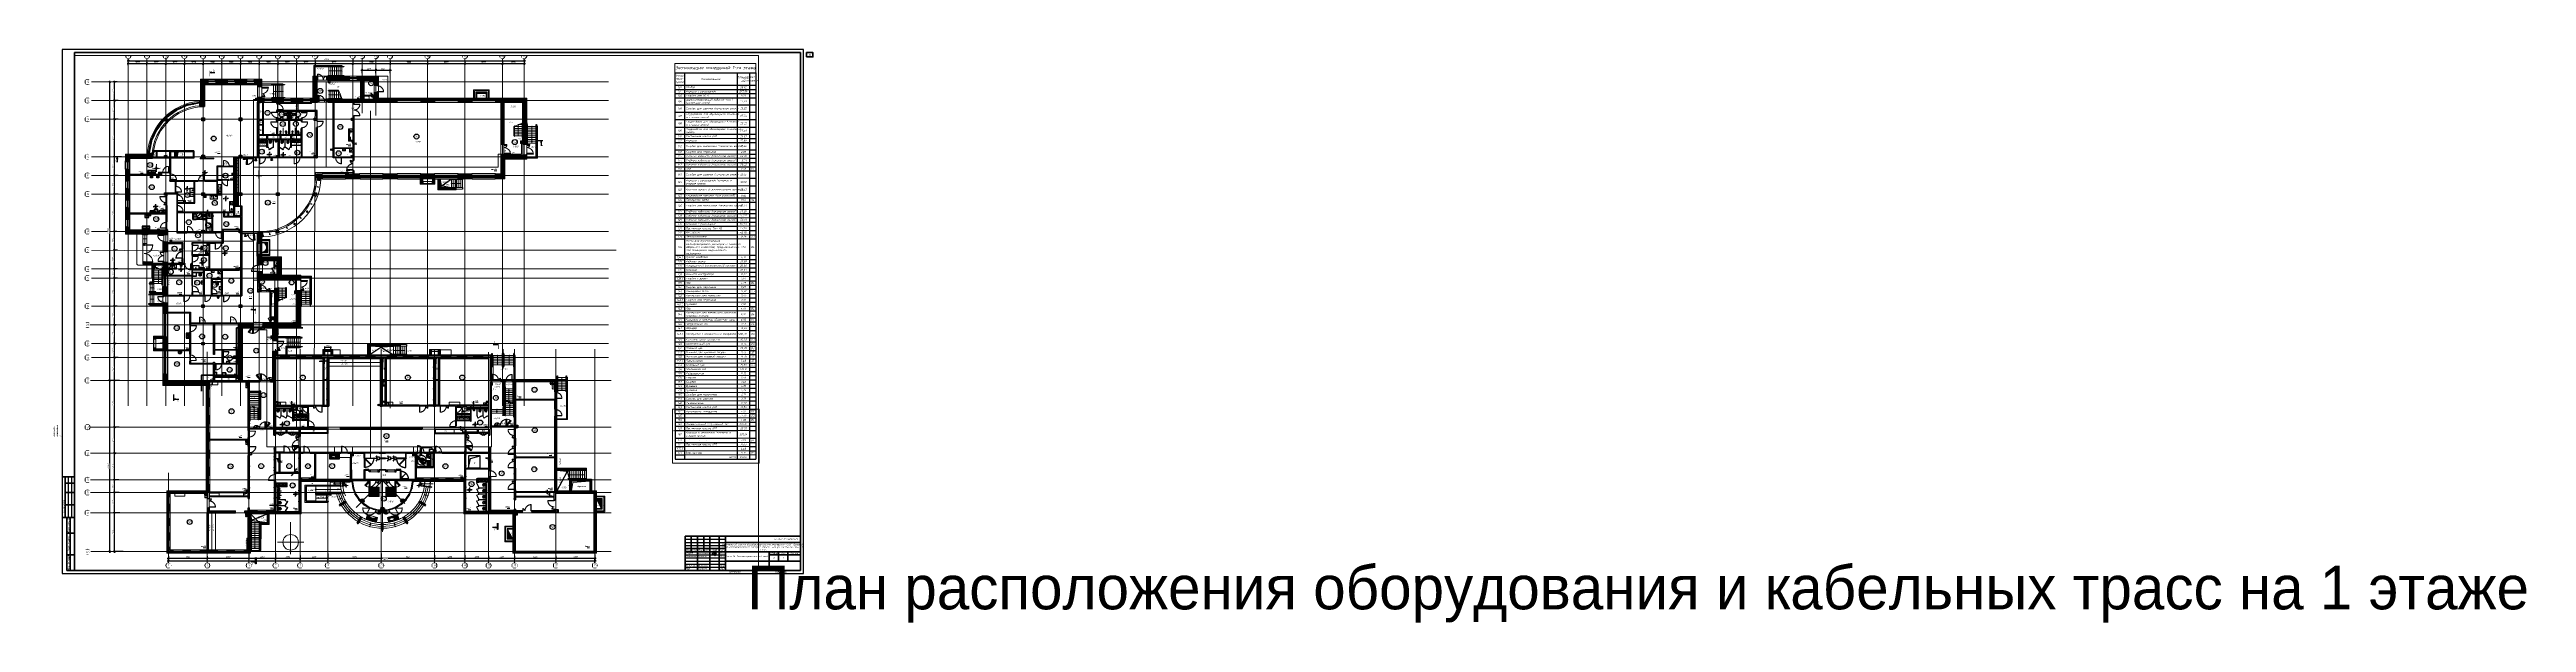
# Paper-space layout '9 План расположения оборудования и кабельных трасс на 1 этаже' of a CAD drawing. Extents: x -20 to 3952, y -79 to 841.
# The model-space entities are those that its viewports show. They can reach past a viewport. Long polylines and large blocks are cut down to what shows.
import ezdxf
from ezdxf import colors
from ezdxf.entities.mleader import LeaderData, LeaderLine
from ezdxf.enums import TextEntityAlignment as Align
from ezdxf.math import Vec2, Vec3

# ---------------------------------------------------------------- set-up
doc = ezdxf.new("R2018")
doc.units = 0
doc.header["$LTSCALE"] = 100
doc.header["$PDMODE"] = 1
doc.header["$PDSIZE"] = 200
for name, pattern in [('ACAD_ISO03W100', [30, 12, -18]), ('ADSK_Скрыто', [6, 3, -3]), ('ADSK_Штрих_ш3 п1_5', [4.5, 3, -1.5]), ('ADSK_Штриховая_ш2 п1', [3, 2, -1]), ('CENTER', [2, 1.25, -0.25, 0.25, -0.25]), ('DASHED', [19.05, 12.7, -6.35]), ('HIDDEN', [6, 4, -2]), ('HIDDEN2', [4.7625, 3.175, -1.5875]), ('STRICHPUNKT', [1, 0.5, -0.25, 0, -0.25]), ('TRATTEGGIATA', [0.75, 0.5, -0.25]), ('ГОСТ 2.303 4', [7, 5, -2, 0]), ('ГОСТ 2.303 6', [12, 8, -1.5, 1, -1.5])]:
    doc.linetypes.add(name, pattern=pattern)
doc.layers.get('Defpoints').update_dxf_attribs({"color": 42})
for name, color, linetype, lineweight in [('!!!_АР_перегородки блоки', 7, 'Continuous', 5), ('_TEXT', 189, 'Continuous', 30), ('_АР ТЕКСТ', 250, 'Continuous', 25), ('_Скрыто_', 7, 'ADSK_Скрыто', 9), ('KR_STRIH', 8, 'Continuous', 0), ('АР_AKVA', 250, 'Continuous', 5), ('АР_Витраж', 4, 'Continuous', 15), ('АР_Двери', 5, 'Continuous', 18), ('АР_Колонны', 5, 'Continuous', 30), ('АР_Колонны Штрих', 250, 'Continuous', 5), ('АР_Лестницы', 250, 'Continuous', 15), ('АР_Лестницы ограждение', 94, 'Continuous', 25), ('АР_Маркер экспликации', 239, 'Continuous', 13), ('АР_МосжилНии_Стены', 202, 'Continuous', 30), ('АР_Навесной фасад', 5, 'Continuous', 5), ('АР_Номер помещения', 1, 'Continuous', 25), ('АР_Окна БЛОК', 250, 'Continuous', 13), ('АР_Оси', 193, 'Continuous', 9), ('АР_Оси размеры', 164, 'Continuous', 9), ('АР_Отметки', 250, 'Continuous', 15), ('АР_Перегородки витражные', 152, 'Continuous', 13), ('АР_Перегородки газоблок', 165, 'Continuous', 30), ('АР_Перегородки газоблок_Штрих', 165, 'Continuous', 5), ('АР_Перегородки пеноблок', 174, 'Continuous', 25), ('АР_Перегородки сантехнические', 216, 'Continuous', 9), ('АР_Перегородки_кирпич_Штрих', 244, 'Continuous', 5), ('АР_Подоконники', 163, 'Continuous', 9), ('АР_Помещения_площадь', 19, 'Continuous', 9), ('АР_Размеры дверей', 15, 'Continuous', 0), ('АР_Разрезы', 175, 'Continuous', 9), ('АР_стены', 250, 'Continuous', 30), ('АР_Сущ Несущая стена', 202, 'Continuous', 30), ('АР_тонкая линия', 250, 'Continuous', 0), ('АР_Тонкие', 250, 'Continuous', 5), ('АР_Утеплитель', 250, 'Continuous', 9), ('АР_Шкафы ЭОМ', 1, 'Continuous', 0), ('АР_Штриховка кирпич', 250, 'Continuous', 9), ('АР_Штриховка монолит', 250, 'Continuous', 9), ('Конструктив - Крыльца', 107, 'Continuous', 15), ('ОБОРУДОВАНИЕ', 253, 'Continuous', 5), ('Оборудование пищеблок', 250, 'Continuous', 5), ('перекр 0.3', 181, 'Continuous', 30), ('Подвал', 250, 'Continuous', 30), ('Размер шахт', 95, 'Continuous', 9), ('Сан.техника', 153, 'Continuous', 9), ('СОУЭ', 3, 'Continuous', 30), ('Специальное оборудование', 7, 'Continuous', 9), ('СС_СЭС_Кабель', 180, 'Continuous', 30), ('СС_СЭС_Оборудование', 180, 'Continuous', 30), ('текст', 7, 'Continuous', 15), ('ТХ_мебель_стац', 250, 'Continuous', 13), ('ТХ_пищеблок', 30, 'Continuous', 20), ('Эвакуация', 7, 'Continuous', 9)]:
    doc.layers.add(name, color=color, linetype=linetype, lineweight=lineweight)
for name, color, linetype in [('1', 7, 'Continuous'), ('АР_Грязь решетки', 220, 'Continuous'), ('АР_новое окно', 160, 'Continuous'), ('АР_Отверстия', 251, 'Continuous'), ('АР_Таблицы', 250, 'Continuous'), ('Козырек', 7, 'Continuous'), ('Стояки_СС', 20, 'Continuous'), ('Тонкая', 7, 'Continuous'), ('ТХ-Вода (ВК)', 170, 'Continuous'), ('ТХ_ВК_оборуд.ТХ', 250, 'Continuous'), ('ТХ_ВК_трапы', 5, 'Continuous'), ('ТХ_обор_бытовое', 14, 'Continuous'), ('ТХ_сантехника', 253, 'Continuous'), ('ТХ_турникеты', 242, 'Continuous'), ('штриховка стен', 250, 'Continuous')]:
    doc.layers.add(name, color=color, linetype=linetype)
for name, color, linetype, lineweight, true_color in [('Абонентское устройство GC-2001P1', 7, 'Continuous', 9, 0x800000), ('АР_ПБ_Двери', 7, 'Continuous', 15, 0xdb0000), ('Граница ПБ', 7, 'Continuous', 80, 0xf60404), ('Сигнальная лампа MP-0611W2', 7, 'Continuous', 13, 0x800000)]:
    doc.layers.add(name, color=color, linetype=linetype, lineweight=lineweight, true_color=true_color)
doc.layers.add('ТХ_Задание КР', color=7, linetype='Continuous', true_color=0x9a5430)
doc.layers.get('_Скрыто_').off()
doc.layers.get('АР_Размеры дверей').off()
doc.layers.get('Тонкая').off()
doc.styles.add('DEN', font='isocpeui.ttf', dxfattribs={"width": 0.8, "height": 300})
doc.styles.add('ICOCPEUR', font='isocpeur.ttf')
doc.styles.add('ISOCPEUR', font='isocpeui.ttf', dxfattribs={"height": 250})
doc.styles.add('ISOCPEUR_2', font='isocpeur.ttf', dxfattribs={"width": 0.9, "height": 300})
doc.styles.add('METRO-STYLE', font='isocpeur.ttf', dxfattribs={"width": 0.9, "oblique": 15})
doc.styles.get("Standard").update_dxf_attribs({"font": 'arial.ttf'})
doc.styles.add('Архитект', font='isocpeur.ttf', dxfattribs={"width": 0.8, "oblique": 8})
doc.styles.add('Архитектурный размер', font='isocpeur.ttf', dxfattribs={"width": 0.8, "oblique": 8})
doc.styles.add('ГОСТ 2.304', font='CS_Gost2304.shx', dxfattribs={"oblique": 10})
doc.dimstyles.new('R_100', dxfattribs={"dimtxt": 270, "dimasz": 120, "dimexe": 100, "dimexo": 0, "dimgap": 60, "dimtad": 1, "dimdec": 0, "dimrnd": 5, "dimzin": 0, "dimdsep": 46, "dimtxsty": 'ISOCPEUR', "dimblk": 'ARCHTICK', "dimcen": 0, "dimdle": 100, "dimclrd": 256, "dimclre": 256, "dimclrt": 256, "dimadec": 0, "dimazin": 0, "dimtfac": 2, "dimtdec": 0, "dimtofl": 0, "dimtmove": 1, "dimatfit": 3, "dimfxl": 1, "dimtvp": 3, "dimtolj": 1, "dimtzin": 0, "dimarcsym": 0})
doc.dimstyles.new('СПДС', dxfattribs={"dimscale": 100, "dimtxt": 2.5, "dimasz": 2.5, "dimexe": 2, "dimexo": 0.625, "dimgap": 1, "dimtad": 1, "dimdec": 0, "dimrnd": 5, "dimtxsty": 'ГОСТ 2.304', "dimblk": 'OBLIQUE', "dimblk1": 'OBLIQUE', "dimblk2": 'OBLIQUE', "dimcen": 2.5, "dimdle": 2, "dimadec": 0, "dimazin": 2, "dimtfac": 0.75, "dimtdec": 4, "dimtmove": 1, "dimatfit": 3, "dimfxl": 1, "dimtfill": 1, "dimtolj": 1, "dimarcsym": 1})
pattern_1 = [(50, (-7220989381.45, 3848830440.07), (215.17805, -18.82564), [22.5, -247.5]), (355, (-7220989381.45, 3848830440.07), (-41.6254, 225.65764), [18, -198]), (100.45144, (-7220989363.52, 3848830438.5), (173.55265, 206.832), [19.12206, -210.34263]), (46.1842, (-7220989381.45, 3848830500.07), (320.1724, -49.65578), [33.75, -371.25]), (96.63564, (-7220989354.77, 3848830495.93), (280.3986, 292.23558), [28.6831, -315.51413]), (351.18416, (-7220989381.45, 3848830500.07), (280.3986, 292.2356), [27, -297]), (21, (-7220989351.45, 3848830485.07), (179.07212, -120.78567), [22.5, -247.5]), (326, (-7220989351.45, 3848830485.07), (72.9946, 217.54501), [18, -198]), (71.451445, (-7220989336.52, 3848830475), (252.06671, 96.75935), [19.12206, -210.34263]), (37.5, (-7220989381.45, 3848830440.07), (3.647957, 99.868156), [0, -195.6, 0, -201, 0, -198.75]), (7.5, (-7220989381.45, 3848830440.07), (78.92086, 118.323514), [0, -114.6, 0, -191.1, 0, -75.75]), (327.5, (-7220989448.35, 3848830440.07), (160.14673, -6.766462), [0, -75, 0, -234, 0, -310.5]), (317.5, (-7220989478.35, 3848830440.07), (174.95585, 30.031495), [0, -97.5, 0, -155.4, 0, -220.5])]
pattern_2 = [(50, (-7220989381.45, 3848830300.07), (215.17805, -18.82564), [22.5, -247.5]), (355, (-7220989381.45, 3848830300.07), (-41.6254, 225.65764), [18, -198]), (100.45144, (-7220989363.52, 3848830298.5), (173.55265, 206.832), [19.12206, -210.34263]), (46.1842, (-7220989381.45, 3848830360.07), (320.1724, -49.6558), [33.75, -371.25]), (96.63564, (-7220989354.77, 3848830355.93), (280.3986, 292.2356), [28.6831, -315.5141]), (351.18416, (-7220989381.45, 3848830360.07), (280.3986, 292.2356), [27, -297]), (21, (-7220989351.45, 3848830345.07), (179.07212, -120.78567), [22.5, -247.5]), (326, (-7220989351.45, 3848830345.07), (72.9946, 217.54501), [18, -198]), (71.45144, (-7220989336.52, 3848830335), (252.06671, 96.75935), [19.12206, -210.34263]), (37.5, (-7220989381.45, 3848830300.07), (3.647957, 99.868156), [0, -195.6, 0, -201, 0, -198.75]), (7.5, (-7220989381.45, 3848830300.07), (78.92086, 118.323514), [0, -114.6, 0, -191.1, 0, -75.75]), (327.5, (-7220989448.35, 3848830300.07), (160.14673, -6.76646), [0, -75, 0, -234, 0, -310.5]), (317.5, (-7220989478.35, 3848830300.07), (174.95585, 30.03149), [0, -97.5, 0, -155.4, 0, -220.5])]
pattern_3 = [(45, (-7222152995.01, 3848994866.93), (-132.58252, 132.58252), []), (45, (-7222152906.62, 3848994866.93), (-132.58252, 132.58252), [])]
pattern_4 = [(45, (-7222185145.01, 3848994866.93), (-132.58252, 132.58252), []), (45, (-7222185056.62, 3848994866.93), (-132.58252, 132.58252), [])]
pattern_5 = [(45, (-7222152861.96, 3848995262.86), (-132.58252, 132.58252), []), (45, (-7222152773.58, 3848995262.86), (-132.58252, 132.58252), [])]
pattern_6 = [(45, (-7222152773.11, 3848995645.65), (-123.743687, 123.743687), []), (45, (-7222152649.37, 3848995645.65), (-123.743687, 123.743687), [218.75, -43.75, 0, -43.75])]
pattern_7 = [(45, (-7220989381.45, 3848830440.07), (-88.38835, 88.38835), []), (45, (-7220989293.06, 3848830440.07), (-88.38835, 88.38835), [156.25, -31.25, 0, -31.25])]
pattern_8 = [(335.76716334, (-69115.3163, 318510.941), (0.651582564, 1.447617495), []), (65.76716334, (-69115.3163, 318510.941), (-1.447617495, 0.651582564), [])]
pattern_9 = [(50, (-7220989281.45, 3848830440.07), (215.17805, -18.82564), [22.5, -247.5]), (355, (-7220989281.45, 3848830440.07), (-41.6254, 225.65764), [18, -198]), (100.45144, (-7220989263.52, 3848830438.5), (173.55265, 206.832), [19.12206, -210.34263]), (46.1842, (-7220989281.45, 3848830500.07), (320.1724, -49.6558), [33.75, -371.25]), (96.63564, (-7220989254.77, 3848830495.93), (280.3986, 292.2356), [28.6831, -315.51413]), (351.18416, (-7220989281.45, 3848830500.07), (280.3986, 292.2356), [27, -297]), (21, (-7220989251.45, 3848830485.07), (179.07212, -120.78567), [22.5, -247.5]), (326, (-7220989251.45, 3848830485.07), (72.9946, 217.54501), [18, -198]), (71.45144, (-7220989236.52, 3848830475), (252.06671, 96.75935), [19.12206, -210.34263]), (37.5, (-7220989281.45, 3848830440.07), (3.647957, 99.868156), [0, -195.6, 0, -201, 0, -198.75]), (7.5, (-7220989281.45, 3848830440.07), (78.92086, 118.323514), [0, -114.6, 0, -191.1, 0, -75.75]), (327.5, (-7220989348.35, 3848830440.07), (160.14673, -6.76646), [0, -75, 0, -234, 0, -310.5]), (317.5, (-7220989378.35, 3848830440.07), (174.95585, 30.03149), [0, -97.5, 0, -155.4, 0, -220.5])]
pattern_10 = [(56.05056814, (-325577.5326, -14427.2012), (-1.316880117, 0.886556827), []), (146.05056814, (-325577.5326, -14427.2012), (-0.886556827, -1.316880117), [])]
pattern_11 = [(56.05056814, (-325621.266, -14412.0042), (-1.316880117, 0.886556827), []), (146.05056814, (-325621.266, -14412.0042), (-0.886556827, -1.316880117), [])]
pattern_12 = [(45, (-7220989381.447, 3848830440.07), (-35.355339, 35.355339), [])]
pattern_13 = [(225.037216, (-7220989381.45, 3848830440.07), (61.91202, -61.831642), []), (315.037216, (-7220989381.45, 3848830440.07), (61.831642, 61.91202), [])]

# ---------------------------------------------------------------- blocks, each defined once
blk = doc.blocks.new('*U1152')
at = {"linetype": 'Continuous', "lineweight": 25}
for p, q in [((1189, 841), (0, 841)), ((0, 841), (0, 0)), ((1189, 0), (1189, 841)), ((10, 155), (10, 90)), ((15, 155), (15, 90)), ((999, 55), (1064, 55)), ((999, 50), (1064, 50)), ((999, 45), (1064, 45)), ((0, 0), (1189, 0)), ((999, 30), (1064, 30)), ((999, 25), (1064, 25)), ((999, 20), (1064, 20)), ((999, 15), (1064, 15)), ((999, 10), (1064, 10))]:
    blk.add_line(p, q, dxfattribs=at)
at = {"linetype": 'Continuous', "lineweight": 60}
for p, q in [((1184, 836), (20, 836)), ((20, 836), (20, 5)), ((1184, 5), (1184, 836)), ((20, 155), (0, 155)), ((5, 155), (5, 90)), ((20, 145), (5, 145)), ((20, 130), (5, 130)), ((20, 90), (0, 90)), ((20, 110), (5, 110)), ((8, 90), (8, 5)), ((13, 90), (13, 5)), ((8, 65), (20, 65)), ((999, 60), (1184, 60)), ((999, 5), (999, 60)), ((999, 40), (1064, 40)), ((1009, 60), (1009, 35)), ((1019, 60), (1019, 5)), ((1029, 60), (1029, 35)), ((1039, 60), (1039, 5)), ((1054, 60), (1054, 5)), ((1064, 5), (1064, 60)), ((1064, 50), (1184, 50)), ((1184, 5), (1184, 60)), ((8, 30), (20, 30)), ((8, 5), (20, 5)), ((20, 5), (1184, 5)), ((999, 35), (1184, 35)), ((1064, 20), (1184, 20)), ((1134, 35), (1134, 5)), ((1134, 30), (1184, 30)), ((1149, 35), (1149, 20)), ((1164, 35), (1164, 20))]:
    blk.add_line(p, q, dxfattribs=at)
at = {"linetype": 'Continuous', "lineweight": 40}
blk.add_line((1134, 5), (1134, 35), dxfattribs=at)
at = {"lineweight": 60}
blk.add_lwpolyline([(1194, 829), (1204, 829), (1204, 836), (1194, 836)], close=True, dxfattribs=at)
at = {"linetype": 'Continuous', "rotation": 90, "style": 'ISOCPEUR'}
for s, insert, char_height, width, attachment_point in [('########################', (-12.5, 176), 2.5, 19, 4), ('#####', (-12.5, 215), 2.5, 10, 5), ('#########################', (-7.5, 176), 2.5, 19, 4), ('#####', (-7.5, 215), 2.5, 10, 5), ('#####', (-2.5, 215), 2.5, 10, 5), ('Согласовано', (-17.5, 172.5), 3, 35, 5), ('Гл. спец ВК', (-12.5, 156), 2.5, 19, 4), ('Гл. спец ЭОМ', (-7.5, 156), 2.5, 19, 4), ('######################', (-7.5, 111), 2.5, 19, 4), ('########################', (-2.5, 111), 2.5, 19, 4), ('#####', (-12.5, 150), 2.5, 10, 5), ('######', (-12.5, 111), 2.5, 19, 4), ('#####', (-7.5, 150), 2.5, 10, 5), ('#####', (-2.5, 150), 2.5, 10, 5), ('ГАП', (-12.5, 91), 2.5, 19, 4), ('Гл. констр. ', (-7.5, 91), 2.5, 19, 4), ('Гл. спец ОВ', (-2.5, 91), 2.5, 19, 4), ('Согласовано', (2.5, 107.5), 2.5, 35, 5), ('Взам. инв. №', (10.5, 77.5), 2.5, 25, 5), ('Подп. и дата', (10.5, 47.5), 2.5, 35, 5), ('Инв. № подл.', (10.5, 17.5), 2.5, 25, 5)]:
    blk.add_mtext(s, dxfattribs=dict(at, insert=insert, char_height=char_height, width=width, attachment_point=attachment_point))
at = {"linetype": 'Continuous', "char_height": 2.5, "style": 'ISOCPEUR'}
for s, insert, width, attachment_point in [('Капитальный ремонт общеобразовательного учреждения (ГБОУ «Школа № 429»), расположенного по адресу: г. Москва, 5-ая ул. Соколиной Горы д.14 1 этап', (1124, 42.5), 120, 5), ('16-25/Г-П-ИОС5.10', (1174, 55), 110, 6), ('Разраб.', (1000, 32.5), 19, 4), ('Проверил', (1000, 27.5), 19, 4), ('Н. контр.', (1000, 12.5), 19, 4), ('ГИП', (1000, 7.5), 19, 4), ('Сошников', (1020, 32.5), 19, 4), ('Поляков', (1020, 27.5), 19, 4), ('Воробьев', (1020, 12.5), 19, 4), ('Маркова', (1020, 7.5), 19, 4), ('05.26', (1055.3, 32.5), 10, 4), ('05.26', (1055.3, 27.5), 10, 4), ('05.26', (1055.3, 12.5), 10, 4), ('05.26', (1055.3, 7.4), 10, 4), ('Копировал', (1078.5, 2.5), 25, 5), ('П', (1141.5, 25), 15, 5), ('Формат', (1149.5, 2.5), 16, 5)]:
    blk.add_mtext(s, dxfattribs=dict(at, insert=insert, width=width, attachment_point=attachment_point))
at = {"char_height": 2.5, "attachment_point": 5, "style": 'ISOCPEUR'}
for s, insert, width in [('Изм.', (1004, 37.5), 10), ('Кол.уч', (1014, 37.5), 10), ('Лист', (1024, 37.5), 10), ('№док', (1034, 37.5), 10), ('Подп.', (1046.5, 37.5), 15), ('Дата', (1059, 37.5), 10), ('Стадия', (1141.5, 32.5), 15), ('Лист', (1156.5, 32.5), 15), ('Листов', (1174, 32.5), 20)]:
    blk.add_mtext(s, dxfattribs=dict(at, insert=insert, width=width))
at = {"linetype": 'Continuous', "insert": (1099, 27.5), "char_height": 2.5, "width": 70, "attachment_point": 5, "line_spacing_factor": 0.8, "style": 'ISOCPEUR'}
blk.add_mtext('Часть 10. Система двухсторонней связи', dxfattribs=at)
at = {"style": 'ISOCPEUR'}
for tag, p in [('Сквозная_нумерация', (1199, 832.5)), ('Форма3_номер_листа', (1156.5, 25)), ('Форма3_количество_листов', (1174, 25))]:
    blk.add_attdef(tag, text='', height=2.5, dxfattribs=at).set_placement(p, align=Align.MIDDLE_CENTER)
blk.add_attdef('Форма3_дополнительный_шифр', text='', height=2.5, dxfattribs=at).set_placement((1174, 55), align=Align.MIDDLE_LEFT)
at = {"lineweight": 30, "flags": 104}
blk.add_attdef('Форма3_наименование_чертежа', text='', height=2.5, dxfattribs=at).set_placement((1099, 12.5), align=Align.MIDDLE_CENTER)
at = {"style": 'ISOCPEUR', "flags": 8}
blk.add_attdef('Формат', (1157.5, 1.5), '', height=2.5, dxfattribs=at)
blk.add_wipeout([(-20, 220), (-0.5, 220), (-0.5, 90), (-20, 90)])
blk = doc.blocks.new('_DotSmall')
at = {"color": 0, "linetype": 'ByBlock', "const_width": 0.5}
blk.add_lwpolyline([(-0.0625, 0, 1), (0.0625, 0, 1)], format="xyb", close=True, dxfattribs=at)
blk = doc.blocks.new('*U76')
h = blk.add_hatch(color=8)
h.dxf.hatch_style = 1
edge = h.paths.add_edge_path()
edge.add_arc((0, 0), 27.6, 359.64, 719.64)
h = blk.add_hatch(color=8)
h.dxf.hatch_style = 1
h.paths.add_polyline_path([(1200, -44), (1200, 44), (1500, 0)])
at = {"color": 8}
blk.add_line((1500, 0), (0, 0), dxfattribs=at)
blk.add_lwpolyline([(1200, 44), (1200, -44), (1500, 0), (1200, 44)], dxfattribs=at)
blk.add_circle((0, 0), 27.6, dxfattribs=at)
blk = doc.blocks.new('*U70')
h = blk.add_hatch(color=8)
h.dxf.hatch_style = 1
edge = h.paths.add_edge_path()
edge.add_arc((0, 0), 27.6, 359.64, 719.64)
h = blk.add_hatch(color=8)
h.dxf.hatch_style = 1
h.paths.add_polyline_path([(2400, -44), (2400, 44), (2700, 0)])
at = {"color": 8}
blk.add_line((2700, 0), (0, 0), dxfattribs=at)
blk.add_lwpolyline([(2400, 44), (2400, -44), (2700, 0), (2400, 44)], dxfattribs=at)
blk.add_circle((0, 0), 27.6, dxfattribs=at)
blk = doc.blocks.new('*U73')
h = blk.add_hatch(color=8)
h.dxf.hatch_style = 1
edge = h.paths.add_edge_path()
edge.add_arc((0, 0), 27.6, 359.64, 719.64)
h = blk.add_hatch(color=8)
h.dxf.hatch_style = 1
h.paths.add_polyline_path([(1800, -44), (1800, 44), (2100, 0)])
at = {"color": 8}
blk.add_line((2100, 0), (0, 0), dxfattribs=at)
blk.add_lwpolyline([(1800, 44), (1800, -44), (2100, 0), (1800, 44)], dxfattribs=at)
blk.add_circle((0, 0), 27.6, dxfattribs=at)
blk = doc.blocks.new('*U575')
h = blk.add_hatch(color=8)
h.dxf.hatch_style = 1
edge = h.paths.add_edge_path()
edge.add_arc((0, 0), 27.6, 359.64, 719.64)
h = blk.add_hatch(color=8)
h.dxf.hatch_style = 1
h.paths.add_polyline_path([(1800, -44), (1800, 44), (2100, 0)])
at = {"color": 8}
blk.add_line((2100, 0), (0, 0), dxfattribs=at)
blk.add_lwpolyline([(1800, 44), (1800, -44), (2100, 0), (1800, 44)], dxfattribs=at)
blk.add_circle((0, 0), 27.6, dxfattribs=at)
blk = doc.blocks.new('сан.техника')
at = {"layer": 'Сан.техника', "color": 8, "linetype": 'Continuous', "lineweight": 5}
for p, q in [((-27, 168), (-79, 161)), ((-27, 168), (-79, 161)), ((-79, 139), (-27, 132)), ((-79, 139), (-27, 132)), ((25, 175), (-17, 171)), ((25, 175), (-17, 171)), ((-17, 129), (25, 125)), ((-17, 129), (25, 125)), ((-15, 164), (0, 164)), ((-15, 164), (0, 164)), ((0, 136), (-15, 136)), ((0, 136), (-15, 136)), ((0, 164), (0, 136)), ((0, 164), (0, 136))]:
    blk.add_line(p, q, dxfattribs=at)
for points in [[(59, 350), (-341, 350), (-341, -50), (59, -50)], [(0, 300), (-300, 300), (-300, 0), (0, 0)], [(0, 300), (-300, 300), (-300, 0), (0, 0)]]:
    blk.add_lwpolyline(points, close=True, dxfattribs=at)
for centre, radius, start, end in [((-78, 150), 11.2, 97.13862, 262.86077), ((-78, 150), 11.2, 97.13862, 262.86077), ((-15, 150), 21.1, 122.77072, 237.22867), ((-15, 150), 21.1, 122.77072, 237.22867), ((-15, 150), 13.6, 89.99969, 269.99969), ((-15, 150), 13.6, 89.99969, 269.99969), ((-15, 150), 21.1, 95.1693, 122.77072), ((-15, 150), 21.1, 95.1693, 122.77072), ((-15, 150), 21.1, 237.22867, 264.83008), ((-15, 150), 21.1, 237.22867, 264.83008), ((25, 150), 25, 269.99969, 89.99969), ((25, 150), 25, 269.99969, 89.99969)]:
    blk.add_arc(centre, radius, start, end, dxfattribs=at)
blk = doc.blocks.new('_Oblique')
at = {"color": 0, "linetype": 'ByBlock', "lineweight": -2}
blk.add_line((-0.5, -0.5), (0.5, 0.5), dxfattribs=at)
blk = doc.blocks.new('*D958')
at = {"layer": 'Defpoints', "color": 0, "ltscale": 100, "transparency": 16777216}
for p in [(-7221209828.04495, 3848891895.751145), (-7221208929.385197, 3848891895.751145), (-7221208394.330506, 3848885645.751145)]:
    blk.add_point(p, dxfattribs=at)
at = {"layer": 'АР_Оси размеры', "color": 8, "lineweight": -2, "ltscale": 100, "transparency": 16777216}
for p, q in [((-7221208991.885197, 3848891895.751145), (-7221210028.04495, 3848891895.751145)), ((-7221209828.04495, 3848885445.751145), (-7221209828.04495, 3848892095.751145)), ((-7221208456.830506, 3848885645.751145), (-7221210028.04495, 3848885645.751145))]:
    blk.add_line(p, q, dxfattribs=at)
at = {"layer": 'АР_Оси размеры', "color": 8, "lineweight": -2, "ltscale": 100, "transparency": 16777216, "xscale": 250, "yscale": 250, "zscale": 250}
for p, rotation in [((-7221209828.04495, 3848891895.751145), 90), ((-7221209828.04495, 3848885645.751145), 270)]:
    blk.add_blockref('_Oblique', p, dxfattribs=dict(at, rotation=rotation))
at = {"layer": 'АР_Оси размеры', "color": 8, "ltscale": 100, "transparency": 16777216, "insert": (-7221210053.044948, 3848888770.751146), "char_height": 250, "attachment_point": 5, "rotation": 90, "style": 'ГОСТ 2.304', "bg_fill": 3, "box_fill_scale": 1.1, "bg_fill_color": 256, "bg_fill_true_color": 13158600, "bg_fill_transparency": 0}
blk.add_mtext('\\A1;6250', dxfattribs=at)
blk = doc.blocks.new('*D959')
at = {"layer": 'АР_Оси размеры', "color": 8, "lineweight": -2, "ltscale": 100, "transparency": 16777216}
for p, q in [((-7221209069.127604, 3848895155.751145), (-7221210028.04495, 3848895155.751145)), ((-7221209828.04495, 3848891695.751145), (-7221209828.04495, 3848895355.751145)), ((-7221208991.885197, 3848891895.751145), (-7221210028.04495, 3848891895.751145))]:
    blk.add_line(p, q, dxfattribs=at)
at = {"layer": 'АР_Оси размеры', "color": 8, "lineweight": -2, "ltscale": 100, "transparency": 16777216, "xscale": 250, "yscale": 250, "zscale": 250}
for p, rotation in [((-7221209828.04495, 3848895155.751145), 90), ((-7221209828.04495, 3848891895.751145), 270)]:
    blk.add_blockref('_Oblique', p, dxfattribs=dict(at, rotation=rotation))
at = {"layer": 'АР_Оси размеры', "color": 8, "ltscale": 100, "transparency": 16777216, "insert": (-7221210053.044948, 3848893525.751146), "char_height": 250, "attachment_point": 5, "rotation": 90, "style": 'ГОСТ 2.304', "bg_fill": 3, "box_fill_scale": 1.1, "bg_fill_color": 256, "bg_fill_true_color": 13158600, "bg_fill_transparency": 0}
blk.add_mtext('\\A1;3260', dxfattribs=at)
at = {"layer": 'Defpoints', "color": 0, "ltscale": 100, "transparency": 16777216}
for p in [(-7221209828.04495, 3848895155.751145), (-7221209006.627604, 3848895155.751145), (-7221208929.385197, 3848891895.751145)]:
    blk.add_point(p, dxfattribs=at)
blk = doc.blocks.new('*D960')
at = {"layer": 'Defpoints', "color": 0, "ltscale": 100, "transparency": 16777216}
for p in [(-7221201185.300115, 3848884997.095183), (-7221194935.300115, 3848884997.095183), (-7221194935.300115, 3848884587.149838)]:
    blk.add_point(p, dxfattribs=at)
at = {"layer": 'АР_Оси размеры', "color": 8, "lineweight": -2, "ltscale": 100, "transparency": 16777216}
for p, q in [((-7221201385.300115, 3848884587.149838), (-7221194735.300115, 3848884587.149838)), ((-7221201185.300115, 3848884934.595183), (-7221201185.300115, 3848884387.149838)), ((-7221194935.300115, 3848884934.595183), (-7221194935.300115, 3848884387.149838))]:
    blk.add_line(p, q, dxfattribs=at)
at = {"layer": 'АР_Оси размеры', "color": 8, "lineweight": -2, "ltscale": 100, "transparency": 16777216, "xscale": 250, "yscale": 250, "zscale": 250, "rotation": 180}
blk.add_blockref('_Oblique', (-7221201185.300115, 3848884587.149838), dxfattribs=at)
at = {"layer": 'АР_Оси размеры', "color": 8, "lineweight": -2, "ltscale": 100, "transparency": 16777216, "xscale": 250, "yscale": 250, "zscale": 250}
blk.add_blockref('_Oblique', (-7221194935.300115, 3848884587.149838), dxfattribs=at)
at = {"layer": 'АР_Оси размеры', "color": 8, "ltscale": 100, "transparency": 16777216, "insert": (-7221198060.300115, 3848884812.149838), "char_height": 250, "attachment_point": 5, "style": 'ГОСТ 2.304', "bg_fill": 3, "box_fill_scale": 1.1, "bg_fill_color": 256, "bg_fill_true_color": 13158600, "bg_fill_transparency": 0}
blk.add_mtext('\\A1;6250', dxfattribs=at)
blk = doc.blocks.new('*D961')
at = {"layer": 'Defpoints', "color": 0, "ltscale": 100, "transparency": 16777216}
for p in [(-7221194935.300115, 3848884997.095183), (-7221188285.300115, 3848885410.932156), (-7221188285.300115, 3848884587.149838)]:
    blk.add_point(p, dxfattribs=at)
at = {"layer": 'АР_Оси размеры', "color": 8, "lineweight": -2, "ltscale": 100, "transparency": 16777216}
for p, q in [((-7221195135.300115, 3848884587.149838), (-7221188085.300115, 3848884587.149838)), ((-7221194935.300115, 3848884934.595183), (-7221194935.300115, 3848884387.149838)), ((-7221188285.300115, 3848885348.432156), (-7221188285.300115, 3848884387.149838))]:
    blk.add_line(p, q, dxfattribs=at)
at = {"layer": 'АР_Оси размеры', "color": 8, "lineweight": -2, "ltscale": 100, "transparency": 16777216, "xscale": 250, "yscale": 250, "zscale": 250, "rotation": 180}
blk.add_blockref('_Oblique', (-7221194935.300115, 3848884587.149838), dxfattribs=at)
at = {"layer": 'АР_Оси размеры', "color": 8, "lineweight": -2, "ltscale": 100, "transparency": 16777216, "xscale": 250, "yscale": 250, "zscale": 250}
blk.add_blockref('_Oblique', (-7221188285.300115, 3848884587.149838), dxfattribs=at)
at = {"layer": 'АР_Оси размеры', "color": 8, "ltscale": 100, "transparency": 16777216, "insert": (-7221191610.300115, 3848884812.149838), "char_height": 250, "attachment_point": 5, "style": 'ГОСТ 2.304', "bg_fill": 3, "box_fill_scale": 1.1, "bg_fill_color": 256, "bg_fill_true_color": 13158600, "bg_fill_transparency": 0}
blk.add_mtext('\\A1;6650', dxfattribs=at)
blk = doc.blocks.new('*D962')
at = {"layer": 'АР_Оси размеры', "color": 8, "lineweight": -2, "ltscale": 100, "transparency": 16777216}
for p, q in [((-7221188485.300115, 3848884587.149838), (-7221183820.300115, 3848884587.149838)), ((-7221188285.300115, 3848885348.432156), (-7221188285.300115, 3848884387.149838)), ((-7221184020.300115, 3848885348.432156), (-7221184020.300115, 3848884387.149838))]:
    blk.add_line(p, q, dxfattribs=at)
at = {"layer": 'АР_Оси размеры', "color": 8, "lineweight": -2, "ltscale": 100, "transparency": 16777216, "xscale": 250, "yscale": 250, "zscale": 250, "rotation": 180}
blk.add_blockref('_Oblique', (-7221188285.300115, 3848884587.149838), dxfattribs=at)
at = {"layer": 'АР_Оси размеры', "color": 8, "lineweight": -2, "ltscale": 100, "transparency": 16777216, "xscale": 250, "yscale": 250, "zscale": 250}
blk.add_blockref('_Oblique', (-7221184020.300115, 3848884587.149838), dxfattribs=at)
at = {"layer": 'АР_Оси размеры', "color": 8, "ltscale": 100, "transparency": 16777216, "insert": (-7221186152.800115, 3848884812.149838), "char_height": 250, "attachment_point": 5, "style": 'ГОСТ 2.304', "bg_fill": 3, "box_fill_scale": 1.1, "bg_fill_color": 256, "bg_fill_true_color": 13158600, "bg_fill_transparency": 0}
blk.add_mtext('\\A1;4265', dxfattribs=at)
at = {"layer": 'Defpoints', "color": 0, "ltscale": 100, "transparency": 16777216}
for p in [(-7221188285.300115, 3848885410.932156), (-7221184020.300115, 3848885410.932156), (-7221184020.300115, 3848884587.149838)]:
    blk.add_point(p, dxfattribs=at)
blk = doc.blocks.new('*D963')
at = {"layer": 'АР_Оси размеры', "color": 8, "lineweight": -2, "ltscale": 100, "transparency": 16777216}
for p, q in [((-7221184220.300115, 3848884587.149838), (-7221179865.300115, 3848884587.149838)), ((-7221184020.300115, 3848885348.432156), (-7221184020.300115, 3848884387.149838)), ((-7221180065.300115, 3848885047.694482), (-7221180065.300115, 3848884387.149838))]:
    blk.add_line(p, q, dxfattribs=at)
at = {"layer": 'АР_Оси размеры', "color": 8, "lineweight": -2, "ltscale": 100, "transparency": 16777216, "xscale": 250, "yscale": 250, "zscale": 250, "rotation": 180}
blk.add_blockref('_Oblique', (-7221184020.300115, 3848884587.149838), dxfattribs=at)
at = {"layer": 'АР_Оси размеры', "color": 8, "lineweight": -2, "ltscale": 100, "transparency": 16777216, "xscale": 250, "yscale": 250, "zscale": 250}
blk.add_blockref('_Oblique', (-7221180065.300115, 3848884587.149838), dxfattribs=at)
at = {"layer": 'АР_Оси размеры', "color": 8, "ltscale": 100, "transparency": 16777216, "insert": (-7221182042.800115, 3848884812.149838), "char_height": 250, "attachment_point": 5, "style": 'ГОСТ 2.304', "bg_fill": 3, "box_fill_scale": 1.1, "bg_fill_color": 256, "bg_fill_true_color": 13158600, "bg_fill_transparency": 0}
blk.add_mtext('\\A1;3955', dxfattribs=at)
at = {"layer": 'Defpoints', "color": 0, "ltscale": 100, "transparency": 16777216}
for p in [(-7221184020.300115, 3848885410.932156), (-7221180065.300115, 3848885110.194482), (-7221180065.300115, 3848884587.149838)]:
    blk.add_point(p, dxfattribs=at)
blk = doc.blocks.new('*D964')
at = {"layer": 'АР_Оси размеры', "color": 8, "lineweight": -2, "ltscale": 100, "transparency": 16777216}
for p, q in [((-7221180265.300115, 3848884587.149838), (-7221175410.300115, 3848884587.149838)), ((-7221180065.300115, 3848885047.694482), (-7221180065.300115, 3848884387.149838)), ((-7221175610.300115, 3848885366.427967), (-7221175610.300115, 3848884387.149838))]:
    blk.add_line(p, q, dxfattribs=at)
at = {"layer": 'АР_Оси размеры', "color": 8, "lineweight": -2, "ltscale": 100, "transparency": 16777216, "xscale": 250, "yscale": 250, "zscale": 250, "rotation": 180}
blk.add_blockref('_Oblique', (-7221180065.300115, 3848884587.149838), dxfattribs=at)
at = {"layer": 'АР_Оси размеры', "color": 8, "lineweight": -2, "ltscale": 100, "transparency": 16777216, "xscale": 250, "yscale": 250, "zscale": 250}
blk.add_blockref('_Oblique', (-7221175610.300115, 3848884587.149838), dxfattribs=at)
at = {"layer": 'АР_Оси размеры', "color": 8, "ltscale": 100, "transparency": 16777216, "insert": (-7221177837.800115, 3848884812.149838), "char_height": 250, "attachment_point": 5, "style": 'ГОСТ 2.304', "bg_fill": 3, "box_fill_scale": 1.1, "bg_fill_color": 256, "bg_fill_true_color": 13158600, "bg_fill_transparency": 0}
blk.add_mtext('\\A1;4455', dxfattribs=at)
at = {"layer": 'Defpoints', "color": 0, "ltscale": 100, "transparency": 16777216}
for p in [(-7221180065.300115, 3848885110.194482), (-7221175610.300115, 3848885428.927967), (-7221175610.300115, 3848884587.149838)]:
    blk.add_point(p, dxfattribs=at)
blk = doc.blocks.new('*D965')
at = {"layer": 'Defpoints', "color": 0, "ltscale": 100, "transparency": 16777216}
for p in [(-7221175610.300115, 3848885428.927967), (-7221167040.300115, 3848885428.927967), (-7221167040.300115, 3848884587.149838)]:
    blk.add_point(p, dxfattribs=at)
at = {"layer": 'АР_Оси размеры', "color": 8, "lineweight": -2, "ltscale": 100, "transparency": 16777216}
for p, q in [((-7221175810.300115, 3848884587.149838), (-7221166840.300115, 3848884587.149838)), ((-7221175610.300115, 3848885366.427967), (-7221175610.300115, 3848884387.149838)), ((-7221167040.300115, 3848885366.427967), (-7221167040.300115, 3848884387.149838))]:
    blk.add_line(p, q, dxfattribs=at)
at = {"layer": 'АР_Оси размеры', "color": 8, "lineweight": -2, "ltscale": 100, "transparency": 16777216, "xscale": 250, "yscale": 250, "zscale": 250, "rotation": 180}
blk.add_blockref('_Oblique', (-7221175610.300115, 3848884587.149838), dxfattribs=at)
at = {"layer": 'АР_Оси размеры', "color": 8, "lineweight": -2, "ltscale": 100, "transparency": 16777216, "xscale": 250, "yscale": 250, "zscale": 250}
blk.add_blockref('_Oblique', (-7221167040.300115, 3848884587.149838), dxfattribs=at)
at = {"layer": 'АР_Оси размеры', "color": 8, "ltscale": 100, "transparency": 16777216, "insert": (-7221171325.300115, 3848884812.149838), "char_height": 250, "attachment_point": 5, "style": 'ГОСТ 2.304', "bg_fill": 3, "box_fill_scale": 1.1, "bg_fill_color": 256, "bg_fill_true_color": 13158600, "bg_fill_transparency": 0}
blk.add_mtext('\\A1;8570', dxfattribs=at)
blk = doc.blocks.new('*D966')
at = {"layer": 'Defpoints', "color": 0, "ltscale": 100, "transparency": 16777216}
for p in [(-7221167040.300115, 3848885428.927967), (-7221158500.300115, 3848885161.097347), (-7221158500.300115, 3848884587.149838)]:
    blk.add_point(p, dxfattribs=at)
at = {"layer": 'АР_Оси размеры', "color": 8, "lineweight": -2, "ltscale": 100, "transparency": 16777216}
for p, q in [((-7221167240.300115, 3848884587.149838), (-7221158300.300115, 3848884587.149838)), ((-7221167040.300115, 3848885366.427967), (-7221167040.300115, 3848884387.149838)), ((-7221158500.300115, 3848885098.597347), (-7221158500.300115, 3848884387.149838))]:
    blk.add_line(p, q, dxfattribs=at)
at = {"layer": 'АР_Оси размеры', "color": 8, "lineweight": -2, "ltscale": 100, "transparency": 16777216, "xscale": 250, "yscale": 250, "zscale": 250, "rotation": 180}
blk.add_blockref('_Oblique', (-7221167040.300115, 3848884587.149838), dxfattribs=at)
at = {"layer": 'АР_Оси размеры', "color": 8, "lineweight": -2, "ltscale": 100, "transparency": 16777216, "xscale": 250, "yscale": 250, "zscale": 250}
blk.add_blockref('_Oblique', (-7221158500.300115, 3848884587.149838), dxfattribs=at)
at = {"layer": 'АР_Оси размеры', "color": 8, "ltscale": 100, "transparency": 16777216, "insert": (-7221162770.300115, 3848884812.149838), "char_height": 250, "attachment_point": 5, "style": 'ГОСТ 2.304', "bg_fill": 3, "box_fill_scale": 1.1, "bg_fill_color": 256, "bg_fill_true_color": 13158600, "bg_fill_transparency": 0}
blk.add_mtext('\\A1;8540', dxfattribs=at)
blk = doc.blocks.new('*D967')
at = {"layer": 'АР_Оси размеры', "color": 8, "lineweight": -2, "ltscale": 100, "transparency": 16777216}
for p, q in [((-7221153850.300115, 3848884587.149838), (-7221149620.300115, 3848884587.149838)), ((-7221153650.300115, 3848885098.597347), (-7221153650.300115, 3848884387.149838)), ((-7221149820.300115, 3848884946.787997), (-7221149820.300115, 3848884387.149838))]:
    blk.add_line(p, q, dxfattribs=at)
at = {"layer": 'АР_Оси размеры', "color": 8, "lineweight": -2, "ltscale": 100, "transparency": 16777216, "xscale": 250, "yscale": 250, "zscale": 250, "rotation": 180}
blk.add_blockref('_Oblique', (-7221153650.300115, 3848884587.149838), dxfattribs=at)
at = {"layer": 'АР_Оси размеры', "color": 8, "lineweight": -2, "ltscale": 100, "transparency": 16777216, "xscale": 250, "yscale": 250, "zscale": 250}
blk.add_blockref('_Oblique', (-7221149820.300115, 3848884587.149838), dxfattribs=at)
at = {"layer": 'АР_Оси размеры', "color": 8, "ltscale": 100, "transparency": 16777216, "insert": (-7221151735.300115, 3848884812.149838), "char_height": 250, "attachment_point": 5, "style": 'ГОСТ 2.304', "bg_fill": 3, "box_fill_scale": 1.1, "bg_fill_color": 256, "bg_fill_true_color": 13158600, "bg_fill_transparency": 0}
blk.add_mtext('\\A1;3830', dxfattribs=at)
at = {"layer": 'Defpoints', "color": 0, "ltscale": 100, "transparency": 16777216}
for p in [(-7221153650.300115, 3848885161.097347), (-7221149820.300115, 3848885009.287997), (-7221149820.300115, 3848884587.149838)]:
    blk.add_point(p, dxfattribs=at)
blk = doc.blocks.new('*D968')
at = {"layer": 'АР_Оси размеры', "color": 8, "lineweight": -2, "ltscale": 100, "transparency": 16777216}
for p, q in [((-7221150020.300115, 3848884587.149838), (-7221145470.300115, 3848884587.149838)), ((-7221149820.300115, 3848884946.787997), (-7221149820.300115, 3848884387.149838)), ((-7221145670.300115, 3848884946.787997), (-7221145670.300115, 3848884387.149838))]:
    blk.add_line(p, q, dxfattribs=at)
at = {"layer": 'АР_Оси размеры', "color": 8, "lineweight": -2, "ltscale": 100, "transparency": 16777216, "xscale": 250, "yscale": 250, "zscale": 250, "rotation": 180}
blk.add_blockref('_Oblique', (-7221149820.300115, 3848884587.149838), dxfattribs=at)
at = {"layer": 'АР_Оси размеры', "color": 8, "lineweight": -2, "ltscale": 100, "transparency": 16777216, "xscale": 250, "yscale": 250, "zscale": 250}
blk.add_blockref('_Oblique', (-7221145670.300115, 3848884587.149838), dxfattribs=at)
at = {"layer": 'АР_Оси размеры', "color": 8, "ltscale": 100, "transparency": 16777216, "insert": (-7221147745.300115, 3848884812.149838), "char_height": 250, "attachment_point": 5, "style": 'ГОСТ 2.304', "bg_fill": 3, "box_fill_scale": 1.1, "bg_fill_color": 256, "bg_fill_true_color": 13158600, "bg_fill_transparency": 0}
blk.add_mtext('\\A1;4150', dxfattribs=at)
at = {"layer": 'Defpoints', "color": 0, "ltscale": 100, "transparency": 16777216}
for p in [(-7221149820.300115, 3848885009.287997), (-7221145670.300115, 3848885009.287997), (-7221145670.300115, 3848884587.149838)]:
    blk.add_point(p, dxfattribs=at)
blk = doc.blocks.new('*D969')
at = {"layer": 'Defpoints', "color": 0, "ltscale": 100, "transparency": 16777216}
for p in [(-7221145670.300115, 3848885009.287997), (-7221139020.300115, 3848885009.287997), (-7221139020.300115, 3848884587.149838)]:
    blk.add_point(p, dxfattribs=at)
at = {"layer": 'АР_Оси размеры', "color": 8, "lineweight": -2, "ltscale": 100, "transparency": 16777216}
for p, q in [((-7221145870.300115, 3848884587.149838), (-7221138820.300115, 3848884587.149838)), ((-7221145670.300115, 3848884946.787997), (-7221145670.300115, 3848884387.149838)), ((-7221139020.300115, 3848884946.787997), (-7221139020.300115, 3848884387.149838))]:
    blk.add_line(p, q, dxfattribs=at)
at = {"layer": 'АР_Оси размеры', "color": 8, "lineweight": -2, "ltscale": 100, "transparency": 16777216, "xscale": 250, "yscale": 250, "zscale": 250, "rotation": 180}
blk.add_blockref('_Oblique', (-7221145670.300115, 3848884587.149838), dxfattribs=at)
at = {"layer": 'АР_Оси размеры', "color": 8, "lineweight": -2, "ltscale": 100, "transparency": 16777216, "xscale": 250, "yscale": 250, "zscale": 250}
blk.add_blockref('_Oblique', (-7221139020.300115, 3848884587.149838), dxfattribs=at)
at = {"layer": 'АР_Оси размеры', "color": 8, "ltscale": 100, "transparency": 16777216, "insert": (-7221142345.300115, 3848884812.149838), "char_height": 250, "attachment_point": 5, "style": 'ГОСТ 2.304', "bg_fill": 3, "box_fill_scale": 1.1, "bg_fill_color": 256, "bg_fill_true_color": 13158600, "bg_fill_transparency": 0}
blk.add_mtext('\\A1;6650', dxfattribs=at)
blk = doc.blocks.new('*D970')
at = {"layer": 'Defpoints', "color": 0, "ltscale": 100, "transparency": 16777216}
for p in [(-7221139020.300115, 3848885009.287997), (-7221132770.300115, 3848885248.673947), (-7221132770.300115, 3848884587.149838)]:
    blk.add_point(p, dxfattribs=at)
at = {"layer": 'АР_Оси размеры', "color": 8, "lineweight": -2, "ltscale": 100, "transparency": 16777216}
for p, q in [((-7221139220.300115, 3848884587.149838), (-7221132570.300115, 3848884587.149838)), ((-7221139020.300115, 3848884946.787997), (-7221139020.300115, 3848884387.149838)), ((-7221132770.300115, 3848885186.173947), (-7221132770.300115, 3848884387.149838))]:
    blk.add_line(p, q, dxfattribs=at)
at = {"layer": 'АР_Оси размеры', "color": 8, "lineweight": -2, "ltscale": 100, "transparency": 16777216, "xscale": 250, "yscale": 250, "zscale": 250, "rotation": 180}
blk.add_blockref('_Oblique', (-7221139020.300115, 3848884587.149838), dxfattribs=at)
at = {"layer": 'АР_Оси размеры', "color": 8, "lineweight": -2, "ltscale": 100, "transparency": 16777216, "xscale": 250, "yscale": 250, "zscale": 250}
blk.add_blockref('_Oblique', (-7221132770.300115, 3848884587.149838), dxfattribs=at)
at = {"layer": 'АР_Оси размеры', "color": 8, "ltscale": 100, "transparency": 16777216, "insert": (-7221135895.300115, 3848884812.149838), "char_height": 250, "attachment_point": 5, "style": 'ГОСТ 2.304', "bg_fill": 3, "box_fill_scale": 1.1, "bg_fill_color": 256, "bg_fill_true_color": 13158600, "bg_fill_transparency": 0}
blk.add_mtext('\\A1;6250', dxfattribs=at)
blk = doc.blocks.new('*D971')
at = {"layer": 'АР_Оси размеры', "color": 8, "lineweight": -2, "ltscale": 100, "transparency": 16777216}
for p, q in [((-7221209142.679828, 3848897185.751145), (-7221210028.04495, 3848897185.751145)), ((-7221209069.127604, 3848895155.751145), (-7221210028.04495, 3848895155.751145)), ((-7221209828.04495, 3848894955.751145), (-7221209828.04495, 3848897385.751145))]:
    blk.add_line(p, q, dxfattribs=at)
at = {"layer": 'АР_Оси размеры', "color": 8, "lineweight": -2, "ltscale": 100, "transparency": 16777216, "xscale": 250, "yscale": 250, "zscale": 250}
for p, rotation in [((-7221209828.04495, 3848897185.751145), 90), ((-7221209828.04495, 3848895155.751145), 270)]:
    blk.add_blockref('_Oblique', p, dxfattribs=dict(at, rotation=rotation))
at = {"layer": 'АР_Оси размеры', "color": 8, "ltscale": 100, "transparency": 16777216, "insert": (-7221210053.044948, 3848896170.751146), "char_height": 250, "attachment_point": 5, "rotation": 90, "style": 'ГОСТ 2.304', "bg_fill": 3, "box_fill_scale": 1.1, "bg_fill_color": 256, "bg_fill_true_color": 13158600, "bg_fill_transparency": 0}
blk.add_mtext('\\A1;2030', dxfattribs=at)
at = {"layer": 'Defpoints', "color": 0, "ltscale": 100, "transparency": 16777216}
for p in [(-7221209828.04495, 3848897185.751145), (-7221209080.179828, 3848897185.751145), (-7221209006.627604, 3848895155.751145)]:
    blk.add_point(p, dxfattribs=at)
blk = doc.blocks.new('*D972')
at = {"layer": 'АР_Оси размеры', "color": 8, "lineweight": -2, "ltscale": 100, "transparency": 16777216}
for p, q in [((-7221209540.709778, 3848901435.751145), (-7221210028.04495, 3848901435.751145)), ((-7221209828.04495, 3848896985.751145), (-7221209828.04495, 3848901635.751145)), ((-7221209142.679828, 3848897185.751145), (-7221210028.04495, 3848897185.751145))]:
    blk.add_line(p, q, dxfattribs=at)
at = {"layer": 'АР_Оси размеры', "color": 8, "lineweight": -2, "ltscale": 100, "transparency": 16777216, "xscale": 250, "yscale": 250, "zscale": 250}
for p, rotation in [((-7221209828.04495, 3848901435.751145), 90), ((-7221209828.04495, 3848897185.751145), 270)]:
    blk.add_blockref('_Oblique', p, dxfattribs=dict(at, rotation=rotation))
at = {"layer": 'АР_Оси размеры', "color": 8, "ltscale": 100, "transparency": 16777216, "insert": (-7221210053.044948, 3848899310.751146), "char_height": 250, "attachment_point": 5, "rotation": 90, "style": 'ГОСТ 2.304', "bg_fill": 3, "box_fill_scale": 1.1, "bg_fill_color": 256, "bg_fill_true_color": 13158600, "bg_fill_transparency": 0}
blk.add_mtext('\\A1;4250', dxfattribs=at)
at = {"layer": 'Defpoints', "color": 0, "ltscale": 100, "transparency": 16777216}
for p in [(-7221209828.04495, 3848901435.751145), (-7221209478.209778, 3848901435.751145), (-7221209080.179828, 3848897185.751145)]:
    blk.add_point(p, dxfattribs=at)
blk = doc.blocks.new('*D973')
at = {"layer": 'АР_Оси размеры', "color": 8, "lineweight": -2, "ltscale": 100, "transparency": 16777216}
for p, q in [((-7221209072.72149, 3848905605.751145), (-7221210028.04495, 3848905605.751145)), ((-7221209828.04495, 3848901235.751145), (-7221209828.04495, 3848905805.751145)), ((-7221209540.709778, 3848901435.751145), (-7221210028.04495, 3848901435.751145))]:
    blk.add_line(p, q, dxfattribs=at)
at = {"layer": 'АР_Оси размеры', "color": 8, "lineweight": -2, "ltscale": 100, "transparency": 16777216, "xscale": 250, "yscale": 250, "zscale": 250}
for p, rotation in [((-7221209828.04495, 3848905605.751145), 90), ((-7221209828.04495, 3848901435.751145), 270)]:
    blk.add_blockref('_Oblique', p, dxfattribs=dict(at, rotation=rotation))
at = {"layer": 'АР_Оси размеры', "color": 8, "ltscale": 100, "transparency": 16777216, "insert": (-7221210053.044948, 3848903520.751146), "char_height": 250, "attachment_point": 5, "rotation": 90, "style": 'ГОСТ 2.304', "bg_fill": 3, "box_fill_scale": 1.1, "bg_fill_color": 256, "bg_fill_true_color": 13158600, "bg_fill_transparency": 0}
blk.add_mtext('\\A1;4170', dxfattribs=at)
at = {"layer": 'Defpoints', "color": 0, "ltscale": 100, "transparency": 16777216}
for p in [(-7221209828.04495, 3848905605.751145), (-7221209010.22149, 3848905605.751145), (-7221209478.209778, 3848901435.751145)]:
    blk.add_point(p, dxfattribs=at)
blk = doc.blocks.new('*D974')
at = {"layer": 'Defpoints', "color": 0, "ltscale": 100, "transparency": 16777216}
for p in [(-7221209828.04495, 3848913125.751145), (-7221208949.322505, 3848913125.751145), (-7221209010.22149, 3848905605.751145)]:
    blk.add_point(p, dxfattribs=at)
at = {"layer": 'АР_Оси размеры', "color": 8, "lineweight": -2, "ltscale": 100, "transparency": 16777216}
for p, q in [((-7221209011.822505, 3848913125.751145), (-7221210028.04495, 3848913125.751145)), ((-7221209828.04495, 3848905405.751145), (-7221209828.04495, 3848913325.751145)), ((-7221209072.72149, 3848905605.751145), (-7221210028.04495, 3848905605.751145))]:
    blk.add_line(p, q, dxfattribs=at)
at = {"layer": 'АР_Оси размеры', "color": 8, "lineweight": -2, "ltscale": 100, "transparency": 16777216, "xscale": 250, "yscale": 250, "zscale": 250}
for p, rotation in [((-7221209828.04495, 3848913125.751145), 90), ((-7221209828.04495, 3848905605.751145), 270)]:
    blk.add_blockref('_Oblique', p, dxfattribs=dict(at, rotation=rotation))
at = {"layer": 'АР_Оси размеры', "color": 8, "ltscale": 100, "transparency": 16777216, "insert": (-7221210053.044948, 3848909365.751146), "char_height": 250, "attachment_point": 5, "rotation": 90, "style": 'ГОСТ 2.304', "bg_fill": 3, "box_fill_scale": 1.1, "bg_fill_color": 256, "bg_fill_true_color": 13158600, "bg_fill_transparency": 0}
blk.add_mtext('\\A1;7520', dxfattribs=at)
blk = doc.blocks.new('*D975')
at = {"layer": 'АР_Оси размеры', "color": 8, "lineweight": -2, "ltscale": 100, "transparency": 16777216}
for p, q in [((-7221209241.684018, 3848916790.751145), (-7221210028.04495, 3848916790.751145)), ((-7221209828.04495, 3848912925.751145), (-7221209828.04495, 3848916990.751145)), ((-7221209011.822505, 3848913125.751145), (-7221210028.04495, 3848913125.751145))]:
    blk.add_line(p, q, dxfattribs=at)
at = {"layer": 'АР_Оси размеры', "color": 8, "lineweight": -2, "ltscale": 100, "transparency": 16777216, "xscale": 250, "yscale": 250, "zscale": 250}
for p, rotation in [((-7221209828.04495, 3848916790.751145), 90), ((-7221209828.04495, 3848913125.751145), 270)]:
    blk.add_blockref('_Oblique', p, dxfattribs=dict(at, rotation=rotation))
at = {"layer": 'АР_Оси размеры', "color": 8, "ltscale": 100, "transparency": 16777216, "insert": (-7221210053.044948, 3848914958.251146), "char_height": 250, "attachment_point": 5, "rotation": 90, "style": 'ГОСТ 2.304', "bg_fill": 3, "box_fill_scale": 1.1, "bg_fill_color": 256, "bg_fill_true_color": 13158600, "bg_fill_transparency": 0}
blk.add_mtext('\\A1;3665', dxfattribs=at)
at = {"layer": 'Defpoints', "color": 0, "ltscale": 100, "transparency": 16777216}
for p in [(-7221209828.04495, 3848916790.751145), (-7221209179.184018, 3848916790.751145), (-7221208949.322505, 3848913125.751145)]:
    blk.add_point(p, dxfattribs=at)
blk = doc.blocks.new('*D957')
at = {"layer": 'Defpoints', "color": 0, "ltscale": 100, "transparency": 16777216}
for p in [(-7221158500.300115, 3848885161.097347), (-7221153650.300115, 3848885161.097347), (-7221153650.300115, 3848884587.149838)]:
    blk.add_point(p, dxfattribs=at)
at = {"layer": 'АР_Оси размеры', "color": 8, "lineweight": -2, "ltscale": 100, "transparency": 16777216}
for p, q in [((-7221158700.300115, 3848884587.149838), (-7221153450.300115, 3848884587.149838)), ((-7221158500.300115, 3848885098.597347), (-7221158500.300115, 3848884387.149838)), ((-7221153650.300115, 3848885098.597347), (-7221153650.300115, 3848884387.149838))]:
    blk.add_line(p, q, dxfattribs=at)
at = {"layer": 'АР_Оси размеры', "color": 8, "lineweight": -2, "ltscale": 100, "transparency": 16777216, "xscale": 250, "yscale": 250, "zscale": 250, "rotation": 180}
blk.add_blockref('_Oblique', (-7221158500.300115, 3848884587.149838), dxfattribs=at)
at = {"layer": 'АР_Оси размеры', "color": 8, "lineweight": -2, "ltscale": 100, "transparency": 16777216, "xscale": 250, "yscale": 250, "zscale": 250}
blk.add_blockref('_Oblique', (-7221153650.300115, 3848884587.149838), dxfattribs=at)
at = {"layer": 'АР_Оси размеры', "color": 8, "ltscale": 100, "transparency": 16777216, "insert": (-7221156075.300115, 3848884812.149838), "char_height": 250, "attachment_point": 5, "style": 'ГОСТ 2.304', "bg_fill": 3, "box_fill_scale": 1.1, "bg_fill_color": 256, "bg_fill_true_color": 13158600, "bg_fill_transparency": 0}
blk.add_mtext('\\A1;4850', dxfattribs=at)
blk = doc.blocks.new('*D992')
at = {"layer": 'АР_Оси размеры', "color": 8, "lineweight": -2, "ltscale": 100, "transparency": 16777216}
for p, q in [((-7221209548.607628, 3848919040.751145), (-7221210028.04495, 3848919040.751145)), ((-7221209828.04495, 3848916590.751145), (-7221209828.04495, 3848919240.751145)), ((-7221209241.684018, 3848916790.751145), (-7221210028.04495, 3848916790.751145))]:
    blk.add_line(p, q, dxfattribs=at)
at = {"layer": 'АР_Оси размеры', "color": 8, "lineweight": -2, "ltscale": 100, "transparency": 16777216, "xscale": 250, "yscale": 250, "zscale": 250}
for p, rotation in [((-7221209828.04495, 3848919040.751145), 90), ((-7221209828.04495, 3848916790.751145), 270)]:
    blk.add_blockref('_Oblique', p, dxfattribs=dict(at, rotation=rotation))
at = {"layer": 'АР_Оси размеры', "color": 8, "ltscale": 100, "transparency": 16777216, "insert": (-7221210053.044948, 3848917915.751146), "char_height": 250, "attachment_point": 5, "rotation": 90, "style": 'ГОСТ 2.304', "bg_fill": 3, "box_fill_scale": 1.1, "bg_fill_color": 256, "bg_fill_true_color": 13158600, "bg_fill_transparency": 0}
blk.add_mtext('\\A1;2250', dxfattribs=at)
at = {"layer": 'Defpoints', "color": 0, "ltscale": 100, "transparency": 16777216}
for p in [(-7221209828.04495, 3848919040.751145), (-7221209486.107628, 3848919040.751145), (-7221209179.184018, 3848916790.751145)]:
    blk.add_point(p, dxfattribs=at)
blk = doc.blocks.new('*D993')
at = {"layer": 'АР_Оси размеры', "color": 8, "lineweight": -2, "ltscale": 100, "transparency": 16777216}
for p, q in [((-7221209828.04495, 3848918840.751145), (-7221209828.04495, 3848922240.751145)), ((-7221209548.607628, 3848922040.751145), (-7221210028.04495, 3848922040.751145)), ((-7221209548.607628, 3848919040.751145), (-7221210028.04495, 3848919040.751145))]:
    blk.add_line(p, q, dxfattribs=at)
at = {"layer": 'АР_Оси размеры', "color": 8, "lineweight": -2, "ltscale": 100, "transparency": 16777216, "xscale": 250, "yscale": 250, "zscale": 250}
for p, rotation in [((-7221209828.04495, 3848922040.751145), 90), ((-7221209828.04495, 3848919040.751145), 270)]:
    blk.add_blockref('_Oblique', p, dxfattribs=dict(at, rotation=rotation))
at = {"layer": 'АР_Оси размеры', "color": 8, "ltscale": 100, "transparency": 16777216, "insert": (-7221210053.044948, 3848920540.751146), "char_height": 250, "attachment_point": 5, "rotation": 90, "style": 'ГОСТ 2.304', "bg_fill": 3, "box_fill_scale": 1.1, "bg_fill_color": 256, "bg_fill_true_color": 13158600, "bg_fill_transparency": 0}
blk.add_mtext('\\A1;3000', dxfattribs=at)
at = {"layer": 'Defpoints', "color": 0, "ltscale": 100, "transparency": 16777216}
for p in [(-7221209828.04495, 3848922040.751145), (-7221209486.107628, 3848922040.751145), (-7221209486.107628, 3848919040.751145)]:
    blk.add_point(p, dxfattribs=at)
blk = doc.blocks.new('*D994')
at = {"layer": 'АР_Оси размеры', "color": 8, "lineweight": -2, "ltscale": 100, "transparency": 16777216}
for p, q in [((-7221209381.63592, 3848925040.751145), (-7221210028.04495, 3848925040.751145)), ((-7221209828.04495, 3848921840.751145), (-7221209828.04495, 3848925240.751145)), ((-7221209548.607628, 3848922040.751145), (-7221210028.04495, 3848922040.751145))]:
    blk.add_line(p, q, dxfattribs=at)
at = {"layer": 'АР_Оси размеры', "color": 8, "lineweight": -2, "ltscale": 100, "transparency": 16777216, "xscale": 250, "yscale": 250, "zscale": 250}
for p, rotation in [((-7221209828.04495, 3848925040.751145), 90), ((-7221209828.04495, 3848922040.751145), 270)]:
    blk.add_blockref('_Oblique', p, dxfattribs=dict(at, rotation=rotation))
at = {"layer": 'АР_Оси размеры', "color": 8, "ltscale": 100, "transparency": 16777216, "insert": (-7221210053.044948, 3848923540.751146), "char_height": 250, "attachment_point": 5, "rotation": 90, "style": 'ГОСТ 2.304', "bg_fill": 3, "box_fill_scale": 1.1, "bg_fill_color": 256, "bg_fill_true_color": 13158600, "bg_fill_transparency": 0}
blk.add_mtext('\\A1;3000', dxfattribs=at)
at = {"layer": 'Defpoints', "color": 0, "ltscale": 100, "transparency": 16777216}
for p in [(-7221209828.04495, 3848925040.751145), (-7221209319.13592, 3848925040.751145), (-7221209486.107628, 3848922040.751145)]:
    blk.add_point(p, dxfattribs=at)
blk = doc.blocks.new('*D946')
at = {"layer": 'АР_Оси размеры', "color": 8, "lineweight": -2, "ltscale": 100, "transparency": 16777216}
for p, q in [((-7221209327.570595, 3848929540.751145), (-7221210028.04495, 3848929540.751145)), ((-7221209828.04495, 3848924840.751145), (-7221209828.04495, 3848929740.751145)), ((-7221209381.63592, 3848925040.751145), (-7221210028.04495, 3848925040.751145))]:
    blk.add_line(p, q, dxfattribs=at)
at = {"layer": 'АР_Оси размеры', "color": 8, "lineweight": -2, "ltscale": 100, "transparency": 16777216, "xscale": 250, "yscale": 250, "zscale": 250}
for p, rotation in [((-7221209828.04495, 3848929540.751145), 90), ((-7221209828.04495, 3848925040.751145), 270)]:
    blk.add_blockref('_Oblique', p, dxfattribs=dict(at, rotation=rotation))
at = {"layer": 'АР_Оси размеры', "color": 8, "ltscale": 100, "transparency": 16777216, "insert": (-7221210053.044948, 3848927290.751146), "char_height": 250, "attachment_point": 5, "rotation": 90, "style": 'ГОСТ 2.304', "bg_fill": 3, "box_fill_scale": 1.1, "bg_fill_color": 256, "bg_fill_true_color": 13158600, "bg_fill_transparency": 0}
blk.add_mtext('\\A1;4500', dxfattribs=at)
at = {"layer": 'Defpoints', "color": 0, "ltscale": 100, "transparency": 16777216}
for p in [(-7221209828.04495, 3848929540.751145), (-7221209265.070595, 3848929540.751145), (-7221209319.13592, 3848925040.751145)]:
    blk.add_point(p, dxfattribs=at)
blk = doc.blocks.new('*D947')
at = {"layer": 'АР_Оси размеры', "color": 8, "lineweight": -2, "ltscale": 100, "transparency": 16777216}
for p, q in [((-7221209327.570595, 3848931040.751145), (-7221210028.04495, 3848931040.751145)), ((-7221209828.04495, 3848929340.751145), (-7221209828.04495, 3848931240.751145)), ((-7221209327.570595, 3848929540.751145), (-7221210028.04495, 3848929540.751145))]:
    blk.add_line(p, q, dxfattribs=at)
at = {"layer": 'АР_Оси размеры', "color": 8, "lineweight": -2, "ltscale": 100, "transparency": 16777216, "xscale": 250, "yscale": 250, "zscale": 250}
for p, rotation in [((-7221209828.04495, 3848931040.751145), 90), ((-7221209828.04495, 3848929540.751145), 270)]:
    blk.add_blockref('_Oblique', p, dxfattribs=dict(at, rotation=rotation))
at = {"layer": 'АР_Оси размеры', "color": 8, "ltscale": 100, "transparency": 16777216, "insert": (-7221210053.044948, 3848930290.751146), "char_height": 250, "attachment_point": 5, "rotation": 90, "style": 'ГОСТ 2.304', "bg_fill": 3, "box_fill_scale": 1.1, "bg_fill_color": 256, "bg_fill_true_color": 13158600, "bg_fill_transparency": 0}
blk.add_mtext('\\A1;1500', dxfattribs=at)
at = {"layer": 'Defpoints', "color": 0, "ltscale": 100, "transparency": 16777216}
for p in [(-7221209828.04495, 3848931040.751145), (-7221209265.070595, 3848931040.751145), (-7221209265.070595, 3848929540.751145)]:
    blk.add_point(p, dxfattribs=at)
blk = doc.blocks.new('*D948')
at = {"layer": 'АР_Оси размеры', "color": 8, "lineweight": -2, "ltscale": 100, "transparency": 16777216}
for p, q in [((-7221209828.04495, 3848930840.751145), (-7221209828.04495, 3848934240.751145)), ((-7221209467.062264, 3848934040.751145), (-7221210028.04495, 3848934040.751145)), ((-7221209327.570595, 3848931040.751145), (-7221210028.04495, 3848931040.751145))]:
    blk.add_line(p, q, dxfattribs=at)
at = {"layer": 'АР_Оси размеры', "color": 8, "lineweight": -2, "ltscale": 100, "transparency": 16777216, "xscale": 250, "yscale": 250, "zscale": 250}
for p, rotation in [((-7221209828.04495, 3848934040.751145), 90), ((-7221209828.04495, 3848931040.751145), 270)]:
    blk.add_blockref('_Oblique', p, dxfattribs=dict(at, rotation=rotation))
at = {"layer": 'АР_Оси размеры', "color": 8, "ltscale": 100, "transparency": 16777216, "insert": (-7221210053.044948, 3848932540.751146), "char_height": 250, "attachment_point": 5, "rotation": 90, "style": 'ГОСТ 2.304', "bg_fill": 3, "box_fill_scale": 1.1, "bg_fill_color": 256, "bg_fill_true_color": 13158600, "bg_fill_transparency": 0}
blk.add_mtext('\\A1;3000', dxfattribs=at)
at = {"layer": 'Defpoints', "color": 0, "ltscale": 100, "transparency": 16777216}
for p in [(-7221209828.04495, 3848934040.751145), (-7221209404.562264, 3848934040.751145), (-7221209265.070595, 3848931040.751145)]:
    blk.add_point(p, dxfattribs=at)
blk = doc.blocks.new('*D949')
at = {"layer": 'АР_Оси размеры', "color": 8, "lineweight": -2, "ltscale": 100, "transparency": 16777216}
for p, q in [((-7221209467.062264, 3848937040.751145), (-7221210028.04495, 3848937040.751145)), ((-7221209828.04495, 3848933840.751145), (-7221209828.04495, 3848937240.751145)), ((-7221209327.570595, 3848934040.751145), (-7221210028.04495, 3848934040.751145))]:
    blk.add_line(p, q, dxfattribs=at)
at = {"layer": 'АР_Оси размеры', "color": 8, "lineweight": -2, "ltscale": 100, "transparency": 16777216, "xscale": 250, "yscale": 250, "zscale": 250}
for p, rotation in [((-7221209828.04495, 3848937040.751145), 90), ((-7221209828.04495, 3848934040.751145), 270)]:
    blk.add_blockref('_Oblique', p, dxfattribs=dict(at, rotation=rotation))
at = {"layer": 'АР_Оси размеры', "color": 8, "ltscale": 100, "transparency": 16777216, "insert": (-7221210053.044948, 3848935540.751146), "char_height": 250, "attachment_point": 5, "rotation": 90, "style": 'ГОСТ 2.304', "bg_fill": 3, "box_fill_scale": 1.1, "bg_fill_color": 256, "bg_fill_true_color": 13158600, "bg_fill_transparency": 0}
blk.add_mtext('\\A1;3000', dxfattribs=at)
at = {"layer": 'Defpoints', "color": 0, "ltscale": 100, "transparency": 16777216}
for p in [(-7221209828.04495, 3848937040.751145), (-7221209404.562264, 3848937040.751145), (-7221209265.070595, 3848934040.751145)]:
    blk.add_point(p, dxfattribs=at)
blk = doc.blocks.new('*D950')
at = {"layer": 'Defpoints', "color": 0, "ltscale": 100, "transparency": 16777216}
for p in [(-7221209828.04495, 3848943040.751145), (-7221209173.772448, 3848943040.751145), (-7221209404.562264, 3848937040.751145)]:
    blk.add_point(p, dxfattribs=at)
at = {"layer": 'АР_Оси размеры', "color": 8, "lineweight": -2, "ltscale": 100, "transparency": 16777216}
for p, q in [((-7221209236.272448, 3848943040.751145), (-7221210028.04495, 3848943040.751145)), ((-7221209828.04495, 3848936840.751145), (-7221209828.04495, 3848943240.751145)), ((-7221209467.062264, 3848937040.751145), (-7221210028.04495, 3848937040.751145))]:
    blk.add_line(p, q, dxfattribs=at)
at = {"layer": 'АР_Оси размеры', "color": 8, "lineweight": -2, "ltscale": 100, "transparency": 16777216, "xscale": 250, "yscale": 250, "zscale": 250}
for p, rotation in [((-7221209828.04495, 3848943040.751145), 90), ((-7221209828.04495, 3848937040.751145), 270)]:
    blk.add_blockref('_Oblique', p, dxfattribs=dict(at, rotation=rotation))
at = {"layer": 'АР_Оси размеры', "color": 8, "ltscale": 100, "transparency": 16777216, "insert": (-7221210053.044948, 3848940040.751146), "char_height": 250, "attachment_point": 5, "rotation": 90, "style": 'ГОСТ 2.304', "bg_fill": 3, "box_fill_scale": 1.1, "bg_fill_color": 256, "bg_fill_true_color": 13158600, "bg_fill_transparency": 0}
blk.add_mtext('\\A1;6000', dxfattribs=at)
blk = doc.blocks.new('*D951')
at = {"layer": 'АР_Оси размеры', "color": 8, "lineweight": -2, "ltscale": 100, "transparency": 16777216}
for p, q in [((-7221209828.04495, 3848942840.751145), (-7221209828.04495, 3848946240.751145)), ((-7221209379.276014, 3848946040.751145), (-7221210028.04495, 3848946040.751145)), ((-7221209236.272448, 3848943040.751145), (-7221210028.04495, 3848943040.751145))]:
    blk.add_line(p, q, dxfattribs=at)
at = {"layer": 'АР_Оси размеры', "color": 8, "lineweight": -2, "ltscale": 100, "transparency": 16777216, "xscale": 250, "yscale": 250, "zscale": 250}
for p, rotation in [((-7221209828.04495, 3848946040.751145), 90), ((-7221209828.04495, 3848943040.751145), 270)]:
    blk.add_blockref('_Oblique', p, dxfattribs=dict(at, rotation=rotation))
at = {"layer": 'АР_Оси размеры', "color": 8, "ltscale": 100, "transparency": 16777216, "insert": (-7221210053.044948, 3848944540.751146), "char_height": 250, "attachment_point": 5, "rotation": 90, "style": 'ГОСТ 2.304', "bg_fill": 3, "box_fill_scale": 1.1, "bg_fill_color": 256, "bg_fill_true_color": 13158600, "bg_fill_transparency": 0}
blk.add_mtext('\\A1;3000', dxfattribs=at)
at = {"layer": 'Defpoints', "color": 0, "ltscale": 100, "transparency": 16777216}
for p in [(-7221209828.04495, 3848946040.751145), (-7221209316.776014, 3848946040.751145), (-7221209173.772448, 3848943040.751145)]:
    blk.add_point(p, dxfattribs=at)
blk = doc.blocks.new('*D952')
at = {"layer": 'АР_Оси размеры', "color": 8, "lineweight": -2, "ltscale": 100, "transparency": 16777216}
for p, q in [((-7221209379.276014, 3848949040.751145), (-7221210028.04495, 3848949040.751145)), ((-7221209828.04495, 3848945840.751145), (-7221209828.04495, 3848949240.751145)), ((-7221209236.272448, 3848946040.751145), (-7221210028.04495, 3848946040.751145))]:
    blk.add_line(p, q, dxfattribs=at)
at = {"layer": 'АР_Оси размеры', "color": 8, "lineweight": -2, "ltscale": 100, "transparency": 16777216, "xscale": 250, "yscale": 250, "zscale": 250}
for p, rotation in [((-7221209828.04495, 3848949040.751145), 90), ((-7221209828.04495, 3848946040.751145), 270)]:
    blk.add_blockref('_Oblique', p, dxfattribs=dict(at, rotation=rotation))
at = {"layer": 'АР_Оси размеры', "color": 8, "ltscale": 100, "transparency": 16777216, "insert": (-7221210053.044948, 3848947540.751146), "char_height": 250, "attachment_point": 5, "rotation": 90, "style": 'ГОСТ 2.304', "bg_fill": 3, "box_fill_scale": 1.1, "bg_fill_color": 256, "bg_fill_true_color": 13158600, "bg_fill_transparency": 0}
blk.add_mtext('\\A1;3000', dxfattribs=at)
at = {"layer": 'Defpoints', "color": 0, "ltscale": 100, "transparency": 16777216}
for p in [(-7221209828.04495, 3848949040.751145), (-7221209316.776014, 3848949040.751145), (-7221209173.772448, 3848946040.751145)]:
    blk.add_point(p, dxfattribs=at)
blk = doc.blocks.new('*D953')
at = {"layer": 'Defpoints', "color": 0, "ltscale": 100, "transparency": 16777216}
for p in [(-7221209828.04495, 3848955040.751145), (-7221209168.605261, 3848955040.751145), (-7221209316.776014, 3848949040.751145)]:
    blk.add_point(p, dxfattribs=at)
at = {"layer": 'АР_Оси размеры', "color": 8, "lineweight": -2, "ltscale": 100, "transparency": 16777216}
for p, q in [((-7221209231.105261, 3848955040.751145), (-7221210028.04495, 3848955040.751145)), ((-7221209828.04495, 3848948840.751145), (-7221209828.04495, 3848955240.751145)), ((-7221209379.276014, 3848949040.751145), (-7221210028.04495, 3848949040.751145))]:
    blk.add_line(p, q, dxfattribs=at)
at = {"layer": 'АР_Оси размеры', "color": 8, "lineweight": -2, "ltscale": 100, "transparency": 16777216, "xscale": 250, "yscale": 250, "zscale": 250}
for p, rotation in [((-7221209828.04495, 3848955040.751145), 90), ((-7221209828.04495, 3848949040.751145), 270)]:
    blk.add_blockref('_Oblique', p, dxfattribs=dict(at, rotation=rotation))
at = {"layer": 'АР_Оси размеры', "color": 8, "ltscale": 100, "transparency": 16777216, "insert": (-7221210053.044948, 3848952040.751146), "char_height": 250, "attachment_point": 5, "rotation": 90, "style": 'ГОСТ 2.304', "bg_fill": 3, "box_fill_scale": 1.1, "bg_fill_color": 256, "bg_fill_true_color": 13158600, "bg_fill_transparency": 0}
blk.add_mtext('\\A1;6000', dxfattribs=at)
blk = doc.blocks.new('*D954')
at = {"layer": 'АР_Оси размеры', "color": 8, "lineweight": -2, "ltscale": 100, "transparency": 16777216}
for p, q in [((-7221209379.276014, 3848958040.751145), (-7221210028.04495, 3848958040.751145)), ((-7221209828.04495, 3848954840.751145), (-7221209828.04495, 3848958240.751145)), ((-7221209236.272448, 3848955040.751145), (-7221210028.04495, 3848955040.751145))]:
    blk.add_line(p, q, dxfattribs=at)
at = {"layer": 'АР_Оси размеры', "color": 8, "lineweight": -2, "ltscale": 100, "transparency": 16777216, "xscale": 250, "yscale": 250, "zscale": 250}
for p, rotation in [((-7221209828.04495, 3848958040.751145), 90), ((-7221209828.04495, 3848955040.751145), 270)]:
    blk.add_blockref('_Oblique', p, dxfattribs=dict(at, rotation=rotation))
at = {"layer": 'АР_Оси размеры', "color": 8, "ltscale": 100, "transparency": 16777216, "insert": (-7221210053.044948, 3848956540.751146), "char_height": 250, "attachment_point": 5, "rotation": 90, "style": 'ГОСТ 2.304', "bg_fill": 3, "box_fill_scale": 1.1, "bg_fill_color": 256, "bg_fill_true_color": 13158600, "bg_fill_transparency": 0}
blk.add_mtext('\\A1;3000', dxfattribs=at)
at = {"layer": 'Defpoints', "color": 0, "ltscale": 100, "transparency": 16777216}
for p in [(-7221209828.04495, 3848958040.751145), (-7221209316.776014, 3848958040.751145), (-7221209173.772448, 3848955040.751145)]:
    blk.add_point(p, dxfattribs=at)
blk = doc.blocks.new('*D955')
at = {"layer": 'АР_Оси размеры', "color": 8, "lineweight": -2, "ltscale": 100, "transparency": 16777216}
for p, q in [((-7221209379.276014, 3848961040.751145), (-7221210028.04495, 3848961040.751145)), ((-7221209236.272448, 3848958040.751145), (-7221210028.04495, 3848958040.751145)), ((-7221209828.04495, 3848957840.751145), (-7221209828.04495, 3848961240.751145))]:
    blk.add_line(p, q, dxfattribs=at)
at = {"layer": 'АР_Оси размеры', "color": 8, "lineweight": -2, "ltscale": 100, "transparency": 16777216, "xscale": 250, "yscale": 250, "zscale": 250}
for p, rotation in [((-7221209828.04495, 3848961040.751145), 90), ((-7221209828.04495, 3848958040.751145), 270)]:
    blk.add_blockref('_Oblique', p, dxfattribs=dict(at, rotation=rotation))
at = {"layer": 'АР_Оси размеры', "color": 8, "ltscale": 100, "transparency": 16777216, "insert": (-7221210053.044948, 3848959540.751146), "char_height": 250, "attachment_point": 5, "rotation": 90, "style": 'ГОСТ 2.304', "bg_fill": 3, "box_fill_scale": 1.1, "bg_fill_color": 256, "bg_fill_true_color": 13158600, "bg_fill_transparency": 0}
blk.add_mtext('\\A1;3000', dxfattribs=at)
at = {"layer": 'Defpoints', "color": 0, "ltscale": 100, "transparency": 16777216}
for p in [(-7221209828.04495, 3848961040.751145), (-7221209316.776014, 3848961040.751145), (-7221209173.772448, 3848958040.751145)]:
    blk.add_point(p, dxfattribs=at)
blk = doc.blocks.new('*D956')
at = {"layer": 'Defpoints', "color": 0, "ltscale": 100, "transparency": 16777216}
for p in [(-7221210654.417468, 3848961040.751145), (-7221210654.417468, 3848913125.751145), (-7221210598.607379, 3848913125.751145)]:
    blk.add_point(p, dxfattribs=at)
at = {"layer": 'АР_Оси размеры', "color": 8, "lineweight": -2, "ltscale": 100, "transparency": 16777216}
for p, q in [((-7221210598.607379, 3848961240.751145), (-7221210598.607379, 3848912925.751145)), ((-7221210591.917468, 3848961040.751145), (-7221210398.607379, 3848961040.751145)), ((-7221210591.917468, 3848913125.751145), (-7221210398.607379, 3848913125.751145))]:
    blk.add_line(p, q, dxfattribs=at)
at = {"layer": 'АР_Оси размеры', "color": 8, "lineweight": -2, "ltscale": 100, "transparency": 16777216, "xscale": 250, "yscale": 250, "zscale": 250}
for p, rotation in [((-7221210598.607379, 3848961040.751145), 90), ((-7221210598.607379, 3848913125.751145), 270)]:
    blk.add_blockref('_Oblique', p, dxfattribs=dict(at, rotation=rotation))
at = {"layer": 'АР_Оси размеры', "color": 8, "ltscale": 100, "transparency": 16777216, "insert": (-7221210823.607376, 3848937083.251146), "char_height": 250, "attachment_point": 5, "rotation": 90, "style": 'ГОСТ 2.304', "bg_fill": 3, "box_fill_scale": 1.1, "bg_fill_color": 256, "bg_fill_true_color": 13158600, "bg_fill_transparency": 0}
blk.add_mtext('\\A1;47915', dxfattribs=at)
blk = doc.blocks.new('*D976')
at = {"layer": 'АР_Оси размеры', "color": 8, "lineweight": -2, "ltscale": 100, "transparency": 16777216}
for p, q in [((-7221207815.361723, 3848963986.720049), (-7221204415.361723, 3848963986.720049)), ((-7221207615.361723, 3848963755.348761), (-7221207615.361723, 3848964186.720049)), ((-7221204615.361723, 3848963755.348761), (-7221204615.361723, 3848964186.720049))]:
    blk.add_line(p, q, dxfattribs=at)
at = {"layer": 'АР_Оси размеры', "color": 8, "lineweight": -2, "ltscale": 100, "transparency": 16777216, "xscale": 250, "yscale": 250, "zscale": 250, "rotation": 180}
blk.add_blockref('_Oblique', (-7221207615.361723, 3848963986.720049), dxfattribs=at)
at = {"layer": 'АР_Оси размеры', "color": 8, "lineweight": -2, "ltscale": 100, "transparency": 16777216, "xscale": 250, "yscale": 250, "zscale": 250}
blk.add_blockref('_Oblique', (-7221204615.361723, 3848963986.720049), dxfattribs=at)
at = {"layer": 'АР_Оси размеры', "color": 8, "ltscale": 100, "transparency": 16777216, "insert": (-7221206115.361723, 3848964211.720049), "char_height": 250, "attachment_point": 5, "style": 'ГОСТ 2.304', "bg_fill": 3, "box_fill_scale": 1.1, "bg_fill_color": 256, "bg_fill_true_color": 13158600, "bg_fill_transparency": 0}
blk.add_mtext('\\A1;3000', dxfattribs=at)
at = {"layer": 'Defpoints', "color": 0, "ltscale": 100, "transparency": 16777216}
for p in [(-7221207615.361723, 3848963692.848761), (-7221204615.361723, 3848963986.720049), (-7221204615.361723, 3848963692.848761)]:
    blk.add_point(p, dxfattribs=at)
blk = doc.blocks.new('*D977')
at = {"layer": 'АР_Оси размеры', "color": 8, "lineweight": -2, "ltscale": 100, "transparency": 16777216}
for p, q in [((-7221204815.361723, 3848963986.720049), (-7221201415.361723, 3848963986.720049)), ((-7221204615.361723, 3848963755.348761), (-7221204615.361723, 3848964186.720049)), ((-7221201615.361723, 3848964893.99826), (-7221201615.361723, 3848963786.720049))]:
    blk.add_line(p, q, dxfattribs=at)
at = {"layer": 'АР_Оси размеры', "color": 8, "lineweight": -2, "ltscale": 100, "transparency": 16777216, "xscale": 250, "yscale": 250, "zscale": 250, "rotation": 180}
blk.add_blockref('_Oblique', (-7221204615.361723, 3848963986.720049), dxfattribs=at)
at = {"layer": 'АР_Оси размеры', "color": 8, "lineweight": -2, "ltscale": 100, "transparency": 16777216, "xscale": 250, "yscale": 250, "zscale": 250}
blk.add_blockref('_Oblique', (-7221201615.361723, 3848963986.720049), dxfattribs=at)
at = {"layer": 'АР_Оси размеры', "color": 8, "ltscale": 100, "transparency": 16777216, "insert": (-7221203115.361723, 3848964211.720049), "char_height": 250, "attachment_point": 5, "style": 'ГОСТ 2.304', "bg_fill": 3, "box_fill_scale": 1.1, "bg_fill_color": 256, "bg_fill_true_color": 13158600, "bg_fill_transparency": 0}
blk.add_mtext('\\A1;3000', dxfattribs=at)
at = {"layer": 'Defpoints', "color": 0, "ltscale": 100, "transparency": 16777216}
for p in [(-7221204615.361723, 3848963692.848761), (-7221201615.361723, 3848964956.49826), (-7221201615.361723, 3848963986.720049)]:
    blk.add_point(p, dxfattribs=at)
blk = doc.blocks.new('*D978')
at = {"layer": 'АР_Оси размеры', "color": 8, "lineweight": -2, "ltscale": 100, "transparency": 16777216}
for p, q in [((-7221201815.361723, 3848963986.720049), (-7221198415.361723, 3848963986.720049)), ((-7221201615.361723, 3848964893.99826), (-7221201615.361723, 3848963786.720049)), ((-7221198615.361723, 3848964511.964599), (-7221198615.361723, 3848963786.720049))]:
    blk.add_line(p, q, dxfattribs=at)
at = {"layer": 'АР_Оси размеры', "color": 8, "lineweight": -2, "ltscale": 100, "transparency": 16777216, "xscale": 250, "yscale": 250, "zscale": 250, "rotation": 180}
blk.add_blockref('_Oblique', (-7221201615.361723, 3848963986.720049), dxfattribs=at)
at = {"layer": 'АР_Оси размеры', "color": 8, "lineweight": -2, "ltscale": 100, "transparency": 16777216, "xscale": 250, "yscale": 250, "zscale": 250}
blk.add_blockref('_Oblique', (-7221198615.361723, 3848963986.720049), dxfattribs=at)
at = {"layer": 'АР_Оси размеры', "color": 8, "ltscale": 100, "transparency": 16777216, "insert": (-7221200115.361723, 3848964211.720049), "char_height": 250, "attachment_point": 5, "style": 'ГОСТ 2.304', "bg_fill": 3, "box_fill_scale": 1.1, "bg_fill_color": 256, "bg_fill_true_color": 13158600, "bg_fill_transparency": 0}
blk.add_mtext('\\A1;3000', dxfattribs=at)
at = {"layer": 'Defpoints', "color": 0, "ltscale": 100, "transparency": 16777216}
for p in [(-7221201615.361723, 3848964956.49826), (-7221198615.361723, 3848964574.464599), (-7221198615.361723, 3848963986.720049)]:
    blk.add_point(p, dxfattribs=at)
blk = doc.blocks.new('*D979')
at = {"layer": 'АР_Оси размеры', "color": 8, "lineweight": -2, "ltscale": 100, "transparency": 16777216}
for p, q in [((-7221198815.361723, 3848963986.720049), (-7221195415.361723, 3848963986.720049)), ((-7221198615.361723, 3848964511.964599), (-7221198615.361723, 3848963786.720049)), ((-7221195615.361723, 3848964306.253711), (-7221195615.361723, 3848963786.720049))]:
    blk.add_line(p, q, dxfattribs=at)
at = {"layer": 'АР_Оси размеры', "color": 8, "lineweight": -2, "ltscale": 100, "transparency": 16777216, "xscale": 250, "yscale": 250, "zscale": 250, "rotation": 180}
blk.add_blockref('_Oblique', (-7221198615.361723, 3848963986.720049), dxfattribs=at)
at = {"layer": 'АР_Оси размеры', "color": 8, "lineweight": -2, "ltscale": 100, "transparency": 16777216, "xscale": 250, "yscale": 250, "zscale": 250}
blk.add_blockref('_Oblique', (-7221195615.361723, 3848963986.720049), dxfattribs=at)
at = {"layer": 'АР_Оси размеры', "color": 8, "ltscale": 100, "transparency": 16777216, "insert": (-7221197115.361723, 3848964211.720049), "char_height": 250, "attachment_point": 5, "style": 'ГОСТ 2.304', "bg_fill": 3, "box_fill_scale": 1.1, "bg_fill_color": 256, "bg_fill_true_color": 13158600, "bg_fill_transparency": 0}
blk.add_mtext('\\A1;3000', dxfattribs=at)
at = {"layer": 'Defpoints', "color": 0, "ltscale": 100, "transparency": 16777216}
for p in [(-7221198615.361723, 3848964574.464599), (-7221195615.361723, 3848964368.753711), (-7221195615.361723, 3848963986.720049)]:
    blk.add_point(p, dxfattribs=at)
blk = doc.blocks.new('*D980')
at = {"layer": 'АР_Оси размеры', "color": 8, "lineweight": -2, "ltscale": 100, "transparency": 16777216}
for p, q in [((-7221195815.361723, 3848963986.720049), (-7221192415.361723, 3848963986.720049)), ((-7221195615.361723, 3848964306.253711), (-7221195615.361723, 3848963786.720049)), ((-7221192615.361723, 3848964049.220049), (-7221192615.361723, 3848964186.720049))]:
    blk.add_line(p, q, dxfattribs=at)
at = {"layer": 'АР_Оси размеры', "color": 8, "lineweight": -2, "ltscale": 100, "transparency": 16777216, "xscale": 250, "yscale": 250, "zscale": 250, "rotation": 180}
blk.add_blockref('_Oblique', (-7221195615.361723, 3848963986.720049), dxfattribs=at)
at = {"layer": 'АР_Оси размеры', "color": 8, "lineweight": -2, "ltscale": 100, "transparency": 16777216, "xscale": 250, "yscale": 250, "zscale": 250}
blk.add_blockref('_Oblique', (-7221192615.361723, 3848963986.720049), dxfattribs=at)
at = {"layer": 'АР_Оси размеры', "color": 8, "ltscale": 100, "transparency": 16777216, "insert": (-7221194115.361723, 3848964211.720049), "char_height": 250, "attachment_point": 5, "style": 'ГОСТ 2.304', "bg_fill": 3, "box_fill_scale": 1.1, "bg_fill_color": 256, "bg_fill_true_color": 13158600, "bg_fill_transparency": 0}
blk.add_mtext('\\A1;3000', dxfattribs=at)
at = {"layer": 'Defpoints', "color": 0, "ltscale": 100, "transparency": 16777216}
for p in [(-7221195615.361723, 3848964368.753711), (-7221192615.361723, 3848963986.720049), (-7221192615.361723, 3848963986.720049)]:
    blk.add_point(p, dxfattribs=at)
blk = doc.blocks.new('*D981')
at = {"layer": 'АР_Оси размеры', "color": 8, "lineweight": -2, "ltscale": 100, "transparency": 16777216}
for p, q in [((-7221192815.361723, 3848963986.720049), (-7221189415.361723, 3848963986.720049)), ((-7221192615.361723, 3848964049.220049), (-7221192615.361723, 3848964186.720049)), ((-7221189615.361723, 3848964306.253711), (-7221189615.361723, 3848963786.720049))]:
    blk.add_line(p, q, dxfattribs=at)
at = {"layer": 'АР_Оси размеры', "color": 8, "lineweight": -2, "ltscale": 100, "transparency": 16777216, "xscale": 250, "yscale": 250, "zscale": 250, "rotation": 180}
blk.add_blockref('_Oblique', (-7221192615.361723, 3848963986.720049), dxfattribs=at)
at = {"layer": 'АР_Оси размеры', "color": 8, "lineweight": -2, "ltscale": 100, "transparency": 16777216, "xscale": 250, "yscale": 250, "zscale": 250}
blk.add_blockref('_Oblique', (-7221189615.361723, 3848963986.720049), dxfattribs=at)
at = {"layer": 'АР_Оси размеры', "color": 8, "ltscale": 100, "transparency": 16777216, "insert": (-7221191115.361723, 3848964211.720049), "char_height": 250, "attachment_point": 5, "style": 'ГОСТ 2.304', "bg_fill": 3, "box_fill_scale": 1.1, "bg_fill_color": 256, "bg_fill_true_color": 13158600, "bg_fill_transparency": 0}
blk.add_mtext('\\A1;3000', dxfattribs=at)
at = {"layer": 'Defpoints', "color": 0, "ltscale": 100, "transparency": 16777216}
for p in [(-7221192615.361723, 3848963986.720049), (-7221189615.361723, 3848964368.753711), (-7221189615.361723, 3848963986.720049)]:
    blk.add_point(p, dxfattribs=at)
blk = doc.blocks.new('*D982')
at = {"layer": 'АР_Оси размеры', "color": 8, "lineweight": -2, "ltscale": 100, "transparency": 16777216}
for p, q in [((-7221189815.361723, 3848963986.720049), (-7221186415.361723, 3848963986.720049)), ((-7221189615.361723, 3848964306.253711), (-7221189615.361723, 3848963786.720049)), ((-7221186615.361723, 3848964300.505063), (-7221186615.361723, 3848963786.720049))]:
    blk.add_line(p, q, dxfattribs=at)
at = {"layer": 'АР_Оси размеры', "color": 8, "lineweight": -2, "ltscale": 100, "transparency": 16777216, "xscale": 250, "yscale": 250, "zscale": 250, "rotation": 180}
blk.add_blockref('_Oblique', (-7221189615.361723, 3848963986.720049), dxfattribs=at)
at = {"layer": 'АР_Оси размеры', "color": 8, "lineweight": -2, "ltscale": 100, "transparency": 16777216, "xscale": 250, "yscale": 250, "zscale": 250}
blk.add_blockref('_Oblique', (-7221186615.361723, 3848963986.720049), dxfattribs=at)
at = {"layer": 'АР_Оси размеры', "color": 8, "ltscale": 100, "transparency": 16777216, "insert": (-7221188115.361723, 3848964211.720049), "char_height": 250, "attachment_point": 5, "style": 'ГОСТ 2.304', "bg_fill": 3, "box_fill_scale": 1.1, "bg_fill_color": 256, "bg_fill_true_color": 13158600, "bg_fill_transparency": 0}
blk.add_mtext('\\A1;3000', dxfattribs=at)
at = {"layer": 'Defpoints', "color": 0, "ltscale": 100, "transparency": 16777216}
for p in [(-7221189615.361723, 3848964368.753711), (-7221186615.361723, 3848964363.005063), (-7221186615.361723, 3848963986.720049)]:
    blk.add_point(p, dxfattribs=at)
blk = doc.blocks.new('*D983')
at = {"layer": 'АР_Оси размеры', "color": 8, "lineweight": -2, "ltscale": 100, "transparency": 16777216}
for p, q in [((-7221186815.361723, 3848963986.720049), (-7221183415.361723, 3848963986.720049)), ((-7221186615.361723, 3848964300.505063), (-7221186615.361723, 3848963786.720049)), ((-7221183615.361723, 3848964312.073354), (-7221183615.361723, 3848963786.720049))]:
    blk.add_line(p, q, dxfattribs=at)
at = {"layer": 'АР_Оси размеры', "color": 8, "lineweight": -2, "ltscale": 100, "transparency": 16777216, "xscale": 250, "yscale": 250, "zscale": 250, "rotation": 180}
blk.add_blockref('_Oblique', (-7221186615.361723, 3848963986.720049), dxfattribs=at)
at = {"layer": 'АР_Оси размеры', "color": 8, "lineweight": -2, "ltscale": 100, "transparency": 16777216, "xscale": 250, "yscale": 250, "zscale": 250}
blk.add_blockref('_Oblique', (-7221183615.361723, 3848963986.720049), dxfattribs=at)
at = {"layer": 'АР_Оси размеры', "color": 8, "ltscale": 100, "transparency": 16777216, "insert": (-7221185115.361723, 3848964211.720049), "char_height": 250, "attachment_point": 5, "style": 'ГОСТ 2.304', "bg_fill": 3, "box_fill_scale": 1.1, "bg_fill_color": 256, "bg_fill_true_color": 13158600, "bg_fill_transparency": 0}
blk.add_mtext('\\A1;3000', dxfattribs=at)
at = {"layer": 'Defpoints', "color": 0, "ltscale": 100, "transparency": 16777216}
for p in [(-7221186615.361723, 3848964363.005063), (-7221183615.361723, 3848964374.573354), (-7221183615.361723, 3848963986.720049)]:
    blk.add_point(p, dxfattribs=at)
blk = doc.blocks.new('*D984')
at = {"layer": 'АР_Оси размеры', "color": 8, "lineweight": -2, "ltscale": 100, "transparency": 16777216}
for p, q in [((-7221183815.361723, 3848963986.720049), (-7221180415.361723, 3848963986.720049)), ((-7221183615.361723, 3848964312.073354), (-7221183615.361723, 3848963786.720049)), ((-7221180615.361723, 3848964265.798216), (-7221180615.361723, 3848963786.720049))]:
    blk.add_line(p, q, dxfattribs=at)
at = {"layer": 'АР_Оси размеры', "color": 8, "lineweight": -2, "ltscale": 100, "transparency": 16777216, "xscale": 250, "yscale": 250, "zscale": 250, "rotation": 180}
blk.add_blockref('_Oblique', (-7221183615.361723, 3848963986.720049), dxfattribs=at)
at = {"layer": 'АР_Оси размеры', "color": 8, "lineweight": -2, "ltscale": 100, "transparency": 16777216, "xscale": 250, "yscale": 250, "zscale": 250}
blk.add_blockref('_Oblique', (-7221180615.361723, 3848963986.720049), dxfattribs=at)
at = {"layer": 'АР_Оси размеры', "color": 8, "ltscale": 100, "transparency": 16777216, "insert": (-7221182115.361723, 3848964211.720049), "char_height": 250, "attachment_point": 5, "style": 'ГОСТ 2.304', "bg_fill": 3, "box_fill_scale": 1.1, "bg_fill_color": 256, "bg_fill_true_color": 13158600, "bg_fill_transparency": 0}
blk.add_mtext('\\A1;3000', dxfattribs=at)
at = {"layer": 'Defpoints', "color": 0, "ltscale": 100, "transparency": 16777216}
for p in [(-7221183615.361723, 3848964374.573354), (-7221180615.361723, 3848964328.298216), (-7221180615.361723, 3848963986.720049)]:
    blk.add_point(p, dxfattribs=at)
blk = doc.blocks.new('*D985')
at = {"layer": 'АР_Оси размеры', "color": 8, "lineweight": -2, "ltscale": 100, "transparency": 16777216}
for p, q in [((-7221180815.361723, 3848963986.720049), (-7221177415.361723, 3848963986.720049)), ((-7221180615.361723, 3848964265.798216), (-7221180615.361723, 3848963786.720049)), ((-7221177615.361723, 3848964265.932318), (-7221177615.361723, 3848963786.720049))]:
    blk.add_line(p, q, dxfattribs=at)
at = {"layer": 'АР_Оси размеры', "color": 8, "lineweight": -2, "ltscale": 100, "transparency": 16777216, "xscale": 250, "yscale": 250, "zscale": 250, "rotation": 180}
blk.add_blockref('_Oblique', (-7221180615.361723, 3848963986.720049), dxfattribs=at)
at = {"layer": 'АР_Оси размеры', "color": 8, "lineweight": -2, "ltscale": 100, "transparency": 16777216, "xscale": 250, "yscale": 250, "zscale": 250}
blk.add_blockref('_Oblique', (-7221177615.361723, 3848963986.720049), dxfattribs=at)
at = {"layer": 'АР_Оси размеры', "color": 8, "ltscale": 100, "transparency": 16777216, "insert": (-7221179115.361723, 3848964211.720049), "char_height": 250, "attachment_point": 5, "style": 'ГОСТ 2.304', "bg_fill": 3, "box_fill_scale": 1.1, "bg_fill_color": 256, "bg_fill_true_color": 13158600, "bg_fill_transparency": 0}
blk.add_mtext('\\A1;3000', dxfattribs=at)
at = {"layer": 'Defpoints', "color": 0, "ltscale": 100, "transparency": 16777216}
for p in [(-7221180615.361723, 3848964328.298216), (-7221177615.361723, 3848964328.432318), (-7221177615.361723, 3848963986.720049)]:
    blk.add_point(p, dxfattribs=at)
blk = doc.blocks.new('*D986')
at = {"layer": 'Defpoints', "color": 0, "ltscale": 100, "transparency": 16777216}
for p in [(-7221177615.361723, 3848964359.564959), (-7221171615.361723, 3848964479.048097), (-7221171615.361723, 3848963986.720049)]:
    blk.add_point(p, dxfattribs=at)
at = {"layer": 'АР_Оси размеры', "color": 8, "lineweight": -2, "ltscale": 100, "transparency": 16777216}
for p, q in [((-7221177815.361723, 3848963986.720049), (-7221171415.361723, 3848963986.720049)), ((-7221177615.361723, 3848964297.064959), (-7221177615.361723, 3848963786.720049)), ((-7221171615.361723, 3848964416.548097), (-7221171615.361723, 3848963786.720049))]:
    blk.add_line(p, q, dxfattribs=at)
at = {"layer": 'АР_Оси размеры', "color": 8, "lineweight": -2, "ltscale": 100, "transparency": 16777216, "xscale": 250, "yscale": 250, "zscale": 250, "rotation": 180}
blk.add_blockref('_Oblique', (-7221177615.361723, 3848963986.720049), dxfattribs=at)
at = {"layer": 'АР_Оси размеры', "color": 8, "lineweight": -2, "ltscale": 100, "transparency": 16777216, "xscale": 250, "yscale": 250, "zscale": 250}
blk.add_blockref('_Oblique', (-7221171615.361723, 3848963986.720049), dxfattribs=at)
at = {"layer": 'АР_Оси размеры', "color": 8, "ltscale": 100, "transparency": 16777216, "insert": (-7221174615.361723, 3848964211.720049), "char_height": 250, "attachment_point": 5, "style": 'ГОСТ 2.304', "bg_fill": 3, "box_fill_scale": 1.1, "bg_fill_color": 256, "bg_fill_true_color": 13158600, "bg_fill_transparency": 0}
blk.add_mtext('\\A1;6000', dxfattribs=at)
blk = doc.blocks.new('*D987')
at = {"layer": 'Defpoints', "color": 0, "ltscale": 100, "transparency": 16777216}
for p in [(-7221171615.361723, 3848964742.587408), (-7221165615.361723, 3848964522.377705), (-7221165615.361723, 3848963986.720049)]:
    blk.add_point(p, dxfattribs=at)
at = {"layer": 'АР_Оси размеры', "color": 8, "lineweight": -2, "ltscale": 100, "transparency": 16777216}
for p, q in [((-7221171815.361723, 3848963986.720049), (-7221165415.361723, 3848963986.720049)), ((-7221171615.361723, 3848964680.087408), (-7221171615.361723, 3848963786.720049)), ((-7221165615.361723, 3848964459.877705), (-7221165615.361723, 3848963786.720049))]:
    blk.add_line(p, q, dxfattribs=at)
at = {"layer": 'АР_Оси размеры', "color": 8, "lineweight": -2, "ltscale": 100, "transparency": 16777216, "xscale": 250, "yscale": 250, "zscale": 250, "rotation": 180}
blk.add_blockref('_Oblique', (-7221171615.361723, 3848963986.720049), dxfattribs=at)
at = {"layer": 'АР_Оси размеры', "color": 8, "lineweight": -2, "ltscale": 100, "transparency": 16777216, "xscale": 250, "yscale": 250, "zscale": 250}
blk.add_blockref('_Oblique', (-7221165615.361723, 3848963986.720049), dxfattribs=at)
at = {"layer": 'АР_Оси размеры', "color": 8, "ltscale": 100, "transparency": 16777216, "insert": (-7221168615.361723, 3848964211.720049), "char_height": 250, "attachment_point": 5, "style": 'ГОСТ 2.304', "bg_fill": 3, "box_fill_scale": 1.1, "bg_fill_color": 256, "bg_fill_true_color": 13158600, "bg_fill_transparency": 0}
blk.add_mtext('\\A1;6000', dxfattribs=at)
blk = doc.blocks.new('*D988')
at = {"layer": 'Defpoints', "color": 0, "ltscale": 100, "transparency": 16777216}
for p in [(-7221165615.361723, 3848964522.377705), (-7221159615.361723, 3848964559.38204), (-7221159615.361723, 3848963986.720049)]:
    blk.add_point(p, dxfattribs=at)
at = {"layer": 'АР_Оси размеры', "color": 8, "lineweight": -2, "ltscale": 100, "transparency": 16777216}
for p, q in [((-7221165815.361723, 3848963986.720049), (-7221159415.361723, 3848963986.720049)), ((-7221165615.361723, 3848964459.877705), (-7221165615.361723, 3848963786.720049)), ((-7221159615.361723, 3848964496.88204), (-7221159615.361723, 3848963786.720049))]:
    blk.add_line(p, q, dxfattribs=at)
at = {"layer": 'АР_Оси размеры', "color": 8, "lineweight": -2, "ltscale": 100, "transparency": 16777216, "xscale": 250, "yscale": 250, "zscale": 250, "rotation": 180}
blk.add_blockref('_Oblique', (-7221165615.361723, 3848963986.720049), dxfattribs=at)
at = {"layer": 'АР_Оси размеры', "color": 8, "lineweight": -2, "ltscale": 100, "transparency": 16777216, "xscale": 250, "yscale": 250, "zscale": 250}
blk.add_blockref('_Oblique', (-7221159615.361723, 3848963986.720049), dxfattribs=at)
at = {"layer": 'АР_Оси размеры', "color": 8, "ltscale": 100, "transparency": 16777216, "insert": (-7221162615.361723, 3848964211.720049), "char_height": 250, "attachment_point": 5, "style": 'ГОСТ 2.304', "bg_fill": 3, "box_fill_scale": 1.1, "bg_fill_color": 256, "bg_fill_true_color": 13158600, "bg_fill_transparency": 0}
blk.add_mtext('\\A1;6000', dxfattribs=at)
blk = doc.blocks.new('*D989')
at = {"layer": 'Defpoints', "color": 0, "ltscale": 100, "transparency": 16777216}
for p in [(-7221159615.361723, 3848964559.38204), (-7221153615.361723, 3848964488.698318), (-7221153615.361723, 3848963986.720049)]:
    blk.add_point(p, dxfattribs=at)
at = {"layer": 'АР_Оси размеры', "color": 8, "lineweight": -2, "ltscale": 100, "transparency": 16777216}
for p, q in [((-7221159815.361723, 3848963986.720049), (-7221153415.361723, 3848963986.720049)), ((-7221159615.361723, 3848964496.88204), (-7221159615.361723, 3848963786.720049)), ((-7221153615.361723, 3848964426.198318), (-7221153615.361723, 3848963786.720049))]:
    blk.add_line(p, q, dxfattribs=at)
at = {"layer": 'АР_Оси размеры', "color": 8, "lineweight": -2, "ltscale": 100, "transparency": 16777216, "xscale": 250, "yscale": 250, "zscale": 250, "rotation": 180}
blk.add_blockref('_Oblique', (-7221159615.361723, 3848963986.720049), dxfattribs=at)
at = {"layer": 'АР_Оси размеры', "color": 8, "lineweight": -2, "ltscale": 100, "transparency": 16777216, "xscale": 250, "yscale": 250, "zscale": 250}
blk.add_blockref('_Oblique', (-7221153615.361723, 3848963986.720049), dxfattribs=at)
at = {"layer": 'АР_Оси размеры', "color": 8, "ltscale": 100, "transparency": 16777216, "insert": (-7221156615.361723, 3848964211.720049), "char_height": 250, "attachment_point": 5, "style": 'ГОСТ 2.304', "bg_fill": 3, "box_fill_scale": 1.1, "bg_fill_color": 256, "bg_fill_true_color": 13158600, "bg_fill_transparency": 0}
blk.add_mtext('\\A1;6000', dxfattribs=at)
blk = doc.blocks.new('*D990')
at = {"layer": 'Defpoints', "color": 0, "ltscale": 100, "transparency": 16777216}
for p in [(-7221153615.361723, 3848964488.698318), (-7221147615.361723, 3848964487.909482), (-7221147615.361723, 3848963986.720049)]:
    blk.add_point(p, dxfattribs=at)
at = {"layer": 'АР_Оси размеры', "color": 8, "lineweight": -2, "ltscale": 100, "transparency": 16777216}
for p, q in [((-7221153815.361723, 3848963986.720049), (-7221147415.361723, 3848963986.720049)), ((-7221153615.361723, 3848964426.198318), (-7221153615.361723, 3848963786.720049)), ((-7221147615.361723, 3848964425.409482), (-7221147615.361723, 3848963786.720049))]:
    blk.add_line(p, q, dxfattribs=at)
at = {"layer": 'АР_Оси размеры', "color": 8, "lineweight": -2, "ltscale": 100, "transparency": 16777216, "xscale": 250, "yscale": 250, "zscale": 250, "rotation": 180}
blk.add_blockref('_Oblique', (-7221153615.361723, 3848963986.720049), dxfattribs=at)
at = {"layer": 'АР_Оси размеры', "color": 8, "lineweight": -2, "ltscale": 100, "transparency": 16777216, "xscale": 250, "yscale": 250, "zscale": 250}
blk.add_blockref('_Oblique', (-7221147615.361723, 3848963986.720049), dxfattribs=at)
at = {"layer": 'АР_Оси размеры', "color": 8, "ltscale": 100, "transparency": 16777216, "insert": (-7221150615.361723, 3848964211.720049), "char_height": 250, "attachment_point": 5, "style": 'ГОСТ 2.304', "bg_fill": 3, "box_fill_scale": 1.1, "bg_fill_color": 256, "bg_fill_true_color": 13158600, "bg_fill_transparency": 0}
blk.add_mtext('\\A1;6000', dxfattribs=at)
blk = doc.blocks.new('*D991')
at = {"layer": 'АР_Оси размеры', "color": 8, "lineweight": -2, "ltscale": 100, "transparency": 16777216}
for p, q in [((-7221147815.361723, 3848963986.720049), (-7221143905.361723, 3848963986.720049)), ((-7221147615.361723, 3848964425.409482), (-7221147615.361723, 3848963786.720049)), ((-7221144105.361723, 3848964462.413815), (-7221144105.361723, 3848963786.720049))]:
    blk.add_line(p, q, dxfattribs=at)
at = {"layer": 'АР_Оси размеры', "color": 8, "lineweight": -2, "ltscale": 100, "transparency": 16777216, "xscale": 250, "yscale": 250, "zscale": 250, "rotation": 180}
blk.add_blockref('_Oblique', (-7221147615.361723, 3848963986.720049), dxfattribs=at)
at = {"layer": 'АР_Оси размеры', "color": 8, "lineweight": -2, "ltscale": 100, "transparency": 16777216, "xscale": 250, "yscale": 250, "zscale": 250}
blk.add_blockref('_Oblique', (-7221144105.361723, 3848963986.720049), dxfattribs=at)
at = {"layer": 'АР_Оси размеры', "color": 8, "ltscale": 100, "transparency": 16777216, "insert": (-7221145860.361723, 3848964211.720049), "char_height": 250, "attachment_point": 5, "style": 'ГОСТ 2.304', "bg_fill": 3, "box_fill_scale": 1.1, "bg_fill_color": 256, "bg_fill_true_color": 13158600, "bg_fill_transparency": 0}
blk.add_mtext('\\A1;3510', dxfattribs=at)
at = {"layer": 'Defpoints', "color": 0, "ltscale": 100, "transparency": 16777216}
for p in [(-7221147615.361723, 3848964487.909482), (-7221144105.361723, 3848964524.913815), (-7221144105.361723, 3848963986.720049)]:
    blk.add_point(p, dxfattribs=at)
blk = doc.blocks.new('*U481')
at = {"color": 8}
for points in [[(-55, -80), (-55, 0), (-115, 0), (-115, -40), (-100, -40), (-100, -80), (-55, -80)], [(0, 0), (0, -80), (-55, -80), (-55, 0), (0, 0)], [(-1130, 0), (-1130, -80), (-1075, -80), (-1075, 0), (-1130, 0)], [(-1075, -80), (-1075, 0), (-1015, 0), (-1015, -40), (-1030, -40), (-1030, -80), (-1075, -80)]]:
    blk.add_lwpolyline(points, dxfattribs=at)
blk.add_lwpolyline([(-100, -80), (-100, -1010), (-140, -1010), (-140, -80)], close=True, dxfattribs=at)
at = {"color": 8, "linetype": 'ACAD_ISO03W100', "ltscale": 3}
blk.add_arc((-100, -80), 930, 180, 270, dxfattribs=at)
blk = doc.blocks.new('*U61')
at = {"color": 8}
for p, q in [((0, 0), (0, 50)), ((700, 0), (700, 50))]:
    blk.add_line(p, q, dxfattribs=at)
blk.add_lwpolyline([(0, 0), (606, -350), (628, -312), (22, 38)], close=True, dxfattribs=at)
blk.add_arc((0, 0), 700, 330, 0, dxfattribs=at)
blk = doc.blocks.new('*U483')
at = {"color": 8}
for points in [[(-55, -80), (-55, 0), (-115, 0), (-115, -40), (-100, -40), (-100, -80), (-55, -80)], [(0, 0), (0, -80), (-55, -80), (-55, 0), (0, 0)], [(-1030, 0), (-1030, -80), (-975, -80), (-975, 0), (-1030, 0)], [(-975, -80), (-975, 0), (-915, 0), (-915, -40), (-930, -40), (-930, -80), (-975, -80)]]:
    blk.add_lwpolyline(points, dxfattribs=at)
blk.add_lwpolyline([(-100, -80), (-100, -910), (-140, -910), (-140, -80)], close=True, dxfattribs=at)
at = {"color": 8, "linetype": 'ACAD_ISO03W100', "ltscale": 3}
blk.add_arc((-100, -80), 830, 180, 270, dxfattribs=at)
blk = doc.blocks.new('*U482')
at = {"color": 8}
for points in [[(0, 0), (0, -80), (55, -80), (55, 0), (0, 0)], [(55, -80), (55, 0), (115, 0), (115, -40), (100, -40), (100, -80), (55, -80)], [(1075, -80), (1075, 0), (1015, 0), (1015, -40), (1030, -40), (1030, -80), (1075, -80)], [(1130, 0), (1130, -80), (1075, -80), (1075, 0), (1130, 0)]]:
    blk.add_lwpolyline(points, dxfattribs=at)
blk.add_lwpolyline([(100, -80), (100, -1010), (140, -1010), (140, -80)], close=True, dxfattribs=at)
at = {"color": 8, "linetype": 'ACAD_ISO03W100', "ltscale": 3}
blk.add_arc((100, -80), 930, 270, 0, dxfattribs=at)
blk = doc.blocks.new('*U507')
at = {"color": 8}
for points in [[(0, 0), (0, -80), (55, -80), (55, 0), (0, 0)], [(55, -80), (55, 0), (115, 0), (115, -40), (100, -40), (100, -80), (55, -80)], [(1075, -80), (1075, 0), (1015, 0), (1015, -40), (1030, -40), (1030, -80), (1075, -80)], [(1130, 0), (1130, -80), (1075, -80), (1075, 0), (1130, 0)]]:
    blk.add_lwpolyline(points, dxfattribs=at)
blk.add_lwpolyline([(100, -80), (100, -1010), (140, -1010), (140, -80)], close=True, dxfattribs=at)
at = {"color": 8, "linetype": 'ACAD_ISO03W100', "ltscale": 3}
blk.add_arc((100, -80), 930, 270, 0, dxfattribs=at)
blk = doc.blocks.new('Полуторная_на лестницу')
at = {"color": 8}
for points in [[(0, 0), (0, 80), (20, 80), (20, 0), (0, 0)], [(20, 80), (20, 0), (90, 0), (90, 30), (75, 30), (75, 80), (20, 80)], [(1480, 80), (1480, 0), (1410, 0), (1410, 30), (1425, 30), (1425, 80), (1480, 80)], [(1500, 0), (1500, 80), (1480, 80), (1480, 0), (1500, 0)]]:
    blk.add_lwpolyline(points, dxfattribs=at)
for points in [[(75, 80), (75, 1080), (125, 1080), (125, 80)], [(1375, 430), (1375, 80), (1425, 80), (1425, 430)]]:
    blk.add_lwpolyline(points, close=True, dxfattribs=at)
at = {"color": 8, "linetype": 'ACAD_ISO03W100', "ltscale": 3}
for centre, radius, start, end in [((75, 80), 1000, 0, 90), ((1465, 40), 392, 95.90754, 174.09246)]:
    blk.add_arc(centre, radius, start, end, dxfattribs=at)
blk = doc.blocks.new('*U486')
at = {"color": 8}
for points in [[(-1130, 0), (-1130, 80), (-1075, 80), (-1075, 0), (-1130, 0)], [(-1075, 80), (-1075, 0), (-1015, 0), (-1015, 40), (-1030, 40), (-1030, 80), (-1075, 80)], [(-55, 80), (-55, 0), (-115, 0), (-115, 40), (-100, 40), (-100, 80), (-55, 80)], [(0, 0), (0, 80), (-55, 80), (-55, 0), (0, 0)]]:
    blk.add_lwpolyline(points, dxfattribs=at)
blk.add_lwpolyline([(-100, 80), (-100, 1010), (-140, 1010), (-140, 80)], close=True, dxfattribs=at)
at = {"color": 8, "linetype": 'ACAD_ISO03W100', "ltscale": 3}
blk.add_arc((-100, 80), 930, 90, 180, dxfattribs=at)
blk = doc.blocks.new('*U62')
at = {"color": 8}
for points in [[(0, 0), (0, 80), (55, 80), (55, 0), (0, 0)], [(55, 80), (55, 0), (115, 0), (115, 40), (100, 40), (100, 80), (55, 80)], [(1075, 80), (1075, 0), (1015, 0), (1015, 40), (1030, 40), (1030, 80), (1075, 80)], [(1130, 0), (1130, 80), (1075, 80), (1075, 0), (1130, 0)]]:
    blk.add_lwpolyline(points, dxfattribs=at)
blk.add_lwpolyline([(100, 80), (100, 1010), (140, 1010), (140, 80)], close=True, dxfattribs=at)
at = {"color": 8, "linetype": 'ACAD_ISO03W100', "ltscale": 3}
blk.add_arc((100, 80), 930, 0, 90, dxfattribs=at)
blk = doc.blocks.new('*U477')
at = {"color": 8}
for points in [[(-1130, 0), (-1130, 80), (-1075, 80), (-1075, 0), (-1130, 0)], [(-1075, 80), (-1075, 0), (-1015, 0), (-1015, 40), (-1030, 40), (-1030, 80), (-1075, 80)], [(-55, 80), (-55, 0), (-115, 0), (-115, 40), (-100, 40), (-100, 80), (-55, 80)], [(0, 0), (0, 80), (-55, 80), (-55, 0), (0, 0)]]:
    blk.add_lwpolyline(points, dxfattribs=at)
blk.add_lwpolyline([(-100, 80), (-100, 1010), (-140, 1010), (-140, 80)], close=True, dxfattribs=at)
at = {"color": 8, "linetype": 'ACAD_ISO03W100', "ltscale": 3}
blk.add_arc((-100, 80), 930, 90, 180, dxfattribs=at)
blk = doc.blocks.new('*U472')
at = {"color": 8}
for points in [[(0, 0), (0, 80), (55, 80), (55, 0), (0, 0)], [(55, 80), (55, 0), (115, 0), (115, 40), (100, 40), (100, 80), (55, 80)], [(1075, 80), (1075, 0), (1015, 0), (1015, 40), (1030, 40), (1030, 80), (1075, 80)], [(1130, 0), (1130, 80), (1075, 80), (1075, 0), (1130, 0)]]:
    blk.add_lwpolyline(points, dxfattribs=at)
blk.add_lwpolyline([(100, 80), (100, 1010), (140, 1010), (140, 80)], close=True, dxfattribs=at)
at = {"color": 8, "linetype": 'ACAD_ISO03W100', "ltscale": 3}
blk.add_arc((100, 80), 930, 0, 90, dxfattribs=at)
blk = doc.blocks.new('*U484')
at = {"color": 8}
for points in [[(0, 0), (0, 80), (55, 80), (55, 0), (0, 0)], [(55, 80), (55, 0), (115, 0), (115, 40), (100, 40), (100, 80), (55, 80)], [(975, 80), (975, 0), (915, 0), (915, 40), (930, 40), (930, 80), (975, 80)], [(1030, 0), (1030, 80), (975, 80), (975, 0), (1030, 0)]]:
    blk.add_lwpolyline(points, dxfattribs=at)
blk.add_lwpolyline([(100, 80), (100, 910), (140, 910), (140, 80)], close=True, dxfattribs=at)
at = {"color": 8, "linetype": 'ACAD_ISO03W100', "ltscale": 3}
blk.add_arc((100, 80), 830, 0, 90, dxfattribs=at)
blk = doc.blocks.new('*U485')
at = {"color": 8}
for points in [[(-1160, 0), (-1160, 80), (-1105, 80), (-1105, 0), (-1160, 0)], [(-1105, 80), (-1105, 0), (-1045, 0), (-1045, 40), (-1060, 40), (-1060, 80), (-1105, 80)], [(-55, 80), (-55, 0), (-115, 0), (-115, 40), (-100, 40), (-100, 80), (-55, 80)], [(0, 0), (0, 80), (-55, 80), (-55, 0), (0, 0)]]:
    blk.add_lwpolyline(points, dxfattribs=at)
blk.add_lwpolyline([(-100, 80), (-100, 1040), (-140, 1040), (-140, 80)], close=True, dxfattribs=at)
at = {"color": 8, "linetype": 'ACAD_ISO03W100', "ltscale": 3}
blk.add_arc((-100, 80), 960, 90, 180, dxfattribs=at)
blk = doc.blocks.new('*U64')
at = {"color": 8}
for points in [[(0, 0), (0, 80), (55, 80), (55, 0), (0, 0)], [(55, 80), (55, 0), (115, 0), (115, 40), (100, 40), (100, 80), (55, 80)], [(1045, 80), (1045, 0), (985, 0), (985, 40), (1000, 40), (1000, 80), (1045, 80)], [(1100, 0), (1100, 80), (1045, 80), (1045, 0), (1100, 0)]]:
    blk.add_lwpolyline(points, dxfattribs=at)
blk.add_lwpolyline([(100, 80), (100, 980), (140, 980), (140, 80)], close=True, dxfattribs=at)
at = {"color": 8, "linetype": 'ACAD_ISO03W100', "ltscale": 3}
blk.add_arc((100, 80), 900, 0, 90, dxfattribs=at)
blk = doc.blocks.new('*U476')
at = {"color": 8}
for points in [[(-1030, 0), (-1030, 80), (-975, 80), (-975, 0), (-1030, 0)], [(-975, 80), (-975, 0), (-915, 0), (-915, 40), (-930, 40), (-930, 80), (-975, 80)], [(-55, 80), (-55, 0), (-115, 0), (-115, 40), (-100, 40), (-100, 80), (-55, 80)], [(0, 0), (0, 80), (-55, 80), (-55, 0), (0, 0)]]:
    blk.add_lwpolyline(points, dxfattribs=at)
blk.add_lwpolyline([(-100, 80), (-100, 910), (-140, 910), (-140, 80)], close=True, dxfattribs=at)
at = {"color": 8, "linetype": 'ACAD_ISO03W100', "ltscale": 3}
blk.add_arc((-100, 80), 830, 90, 180, dxfattribs=at)
blk = doc.blocks.new('*U63')
at = {"color": 8}
for points in [[(-1100, 0), (-1100, 80), (-1045, 80), (-1045, 0), (-1100, 0)], [(-1045, 80), (-1045, 0), (-985, 0), (-985, 40), (-1000, 40), (-1000, 80), (-1045, 80)], [(-55, 80), (-55, 0), (-115, 0), (-115, 40), (-100, 40), (-100, 80), (-55, 80)], [(0, 0), (0, 80), (-55, 80), (-55, 0), (0, 0)]]:
    blk.add_lwpolyline(points, dxfattribs=at)
blk.add_lwpolyline([(-100, 80), (-100, 980), (-140, 980), (-140, 80)], close=True, dxfattribs=at)
at = {"color": 8, "linetype": 'ACAD_ISO03W100', "ltscale": 3}
blk.add_arc((-100, 80), 900, 90, 180, dxfattribs=at)
blk = doc.blocks.new('*U478')
at = {"color": 8}
for points in [[(-1170, 0), (-1170, 80), (-1115, 80), (-1115, 0), (-1170, 0)], [(-1115, 80), (-1115, 0), (-1055, 0), (-1055, 40), (-1070, 40), (-1070, 80), (-1115, 80)], [(-55, 80), (-55, 0), (-115, 0), (-115, 40), (-100, 40), (-100, 80), (-55, 80)], [(0, 0), (0, 80), (-55, 80), (-55, 0), (0, 0)]]:
    blk.add_lwpolyline(points, dxfattribs=at)
blk.add_lwpolyline([(-100, 80), (-100, 1050), (-140, 1050), (-140, 80)], close=True, dxfattribs=at)
at = {"color": 8, "linetype": 'ACAD_ISO03W100', "ltscale": 3}
blk.add_arc((-100, 80), 970, 90, 180, dxfattribs=at)
blk = doc.blocks.new('*U65')
at = {"color": 8}
for p, q in [((0, 0), (0, -50)), ((700, 0), (700, -50))]:
    blk.add_line(p, q, dxfattribs=at)
blk.add_lwpolyline([(0, 0), (606, 350), (628, 312), (22, -38)], close=True, dxfattribs=at)
blk.add_arc((0, 0), 700, 0, 30, dxfattribs=at)
blk = doc.blocks.new('*U59')
at = {"color": 8}
for p, q in [((-750, 0), (-750, 100)), ((0, 0), (0, 100))]:
    blk.add_line(p, q, dxfattribs=at)
blk.add_lwpolyline([(0, 0), (-650, -375), (-671, -337), (-22, 38)], close=True, dxfattribs=at)
blk.add_arc((0, 0), 750, 180, 210, dxfattribs=at)
blk = doc.blocks.new('*U479')
at = {"color": 8}
for points in [[(0, 0), (0, -80), (55, -80), (55, 0), (0, 0)], [(55, -80), (55, 0), (115, 0), (115, -40), (100, -40), (100, -80), (55, -80)], [(1095, -80), (1095, 0), (1035, 0), (1035, -40), (1050, -40), (1050, -80), (1095, -80)], [(1150, 0), (1150, -80), (1095, -80), (1095, 0), (1150, 0)]]:
    blk.add_lwpolyline(points, dxfattribs=at)
blk.add_lwpolyline([(100, -80), (100, -1030), (140, -1030), (140, -80)], close=True, dxfattribs=at)
at = {"color": 8, "linetype": 'ACAD_ISO03W100', "ltscale": 3}
blk.add_arc((100, -80), 950, 270, 0, dxfattribs=at)
blk = doc.blocks.new('*U66')
at = {"color": 8}
for points in [[(0, 0), (0, -80), (55, -80), (55, 0), (0, 0)], [(55, -80), (55, 0), (115, 0), (115, -40), (100, -40), (100, -80), (55, -80)], [(1085, -80), (1085, 0), (1025, 0), (1025, -40), (1040, -40), (1040, -80), (1085, -80)], [(1140, 0), (1140, -80), (1085, -80), (1085, 0), (1140, 0)]]:
    blk.add_lwpolyline(points, dxfattribs=at)
blk.add_lwpolyline([(100, -80), (100, -1020), (140, -1020), (140, -80)], close=True, dxfattribs=at)
at = {"color": 8, "linetype": 'ACAD_ISO03W100', "ltscale": 3}
blk.add_arc((100, -80), 940, 270, 0, dxfattribs=at)
blk = doc.blocks.new('*U77')
at = {"color": 8}
for p, q in [((-700, 0), (-700, 50)), ((0, 0), (0, 50))]:
    blk.add_line(p, q, dxfattribs=at)
blk.add_lwpolyline([(0, 0), (-606, -350), (-628, -312), (-22, 38)], close=True, dxfattribs=at)
blk.add_arc((0, 0), 700, 180, 210, dxfattribs=at)
blk = doc.blocks.new('*U467')
at = {"color": 8}
for points in [[(-55, -80), (-55, 0), (-115, 0), (-115, -40), (-100, -40), (-100, -80), (-55, -80)], [(0, 0), (0, -80), (-55, -80), (-55, 0), (0, 0)], [(-1130, 0), (-1130, -80), (-1075, -80), (-1075, 0), (-1130, 0)], [(-1075, -80), (-1075, 0), (-1015, 0), (-1015, -40), (-1030, -40), (-1030, -80), (-1075, -80)]]:
    blk.add_lwpolyline(points, dxfattribs=at)
blk.add_lwpolyline([(-100, -80), (-100, -1010), (-140, -1010), (-140, -80)], close=True, dxfattribs=at)
at = {"color": 8, "linetype": 'ACAD_ISO03W100', "ltscale": 3}
blk.add_arc((-100, -80), 930, 180, 270, dxfattribs=at)
blk = doc.blocks.new('*U469')
at = {"color": 8}
for points in [[(0, 0), (0, 80), (55, 80), (55, 0), (0, 0)], [(55, 80), (55, 0), (115, 0), (115, 40), (100, 40), (100, 80), (55, 80)], [(975, 80), (975, 0), (915, 0), (915, 40), (930, 40), (930, 80), (975, 80)], [(1030, 0), (1030, 80), (975, 80), (975, 0), (1030, 0)]]:
    blk.add_lwpolyline(points, dxfattribs=at)
blk.add_lwpolyline([(100, 80), (100, 910), (140, 910), (140, 80)], close=True, dxfattribs=at)
at = {"color": 8, "linetype": 'ACAD_ISO03W100', "ltscale": 3}
blk.add_arc((100, 80), 830, 0, 90, dxfattribs=at)
blk = doc.blocks.new('*U470')
at = {"color": 8}
for points in [[(0, 0), (0, 80), (55, 80), (55, 0), (0, 0)], [(55, 80), (55, 0), (115, 0), (115, 40), (100, 40), (100, 80), (55, 80)], [(975, 80), (975, 0), (915, 0), (915, 40), (930, 40), (930, 80), (975, 80)], [(1030, 0), (1030, 80), (975, 80), (975, 0), (1030, 0)]]:
    blk.add_lwpolyline(points, dxfattribs=at)
blk.add_lwpolyline([(100, 80), (100, 910), (140, 910), (140, 80)], close=True, dxfattribs=at)
at = {"color": 8, "linetype": 'ACAD_ISO03W100', "ltscale": 3}
blk.add_arc((100, 80), 830, 0, 90, dxfattribs=at)
blk = doc.blocks.new('*U480')
at = {"color": 8}
for points in [[(-55, -80), (-55, 0), (-115, 0), (-115, -40), (-100, -40), (-100, -80), (-55, -80)], [(0, 0), (0, -80), (-55, -80), (-55, 0), (0, 0)], [(-1170, 0), (-1170, -80), (-1115, -80), (-1115, 0), (-1170, 0)], [(-1115, -80), (-1115, 0), (-1055, 0), (-1055, -40), (-1070, -40), (-1070, -80), (-1115, -80)]]:
    blk.add_lwpolyline(points, dxfattribs=at)
blk.add_lwpolyline([(-100, -80), (-100, -1050), (-140, -1050), (-140, -80)], close=True, dxfattribs=at)
at = {"color": 8, "linetype": 'ACAD_ISO03W100', "ltscale": 3}
blk.add_arc((-100, -80), 970, 180, 270, dxfattribs=at)
blk = doc.blocks.new('*U533')
h = blk.add_hatch(color=8)
h.dxf.hatch_style = 1
edge = h.paths.add_edge_path()
edge.add_arc((0, 0), 27.6, 359.64, 719.64)
h = blk.add_hatch(color=8)
h.dxf.hatch_style = 1
h.paths.add_polyline_path([(1500, -44), (1500, 44), (1800, 0)])
at = {"color": 8}
blk.add_line((1800, 0), (0, 0), dxfattribs=at)
blk.add_lwpolyline([(1500, 44), (1500, -44), (1800, 0), (1500, 44)], dxfattribs=at)
blk.add_circle((0, 0), 27.6, dxfattribs=at)
blk = doc.blocks.new('*U71')
h = blk.add_hatch(color=8)
h.dxf.hatch_style = 1
edge = h.paths.add_edge_path()
edge.add_arc((0, 0), 27.6, 359.64, 719.64)
h = blk.add_hatch(color=8)
h.dxf.hatch_style = 1
h.paths.add_polyline_path([(1200, -44), (1200, 44), (1500, 0)])
at = {"color": 8}
blk.add_line((1500, 0), (0, 0), dxfattribs=at)
blk.add_lwpolyline([(1200, 44), (1200, -44), (1500, 0), (1200, 44)], dxfattribs=at)
blk.add_circle((0, 0), 27.6, dxfattribs=at)
blk = doc.blocks.new('*U72')
h = blk.add_hatch(color=8)
h.dxf.hatch_style = 1
edge = h.paths.add_edge_path()
edge.add_arc((0, 0), 27.6, 359.64, 719.64)
h = blk.add_hatch(color=8)
h.dxf.hatch_style = 1
h.paths.add_polyline_path([(300, -44), (300, 44), (600, 0)])
at = {"color": 8}
blk.add_line((600, 0), (0, 0), dxfattribs=at)
blk.add_lwpolyline([(300, 44), (300, -44), (600, 0), (300, 44)], dxfattribs=at)
blk.add_circle((0, 0), 27.6, dxfattribs=at)
blk = doc.blocks.new('*U531')
h = blk.add_hatch(color=8)
h.dxf.hatch_style = 1
edge = h.paths.add_edge_path()
edge.add_arc((0, 0), 27.6, 359.64, 719.64)
h = blk.add_hatch(color=8)
h.dxf.hatch_style = 1
h.paths.add_polyline_path([(1800, -44), (1800, 44), (2100, 0)])
at = {"color": 8}
blk.add_line((2100, 0), (0, 0), dxfattribs=at)
blk.add_lwpolyline([(1800, 44), (1800, -44), (2100, 0), (1800, 44)], dxfattribs=at)
blk.add_circle((0, 0), 27.6, dxfattribs=at)
blk = doc.blocks.new('*U473')
at = {"color": 8}
for points in [[(0, 0), (0, -80), (55, -80), (55, 0), (0, 0)], [(55, -80), (55, 0), (115, 0), (115, -40), (100, -40), (100, -80), (55, -80)], [(1095, -80), (1095, 0), (1035, 0), (1035, -40), (1050, -40), (1050, -80), (1095, -80)], [(1150, 0), (1150, -80), (1095, -80), (1095, 0), (1150, 0)]]:
    blk.add_lwpolyline(points, dxfattribs=at)
blk.add_lwpolyline([(100, -80), (100, -1030), (140, -1030), (140, -80)], close=True, dxfattribs=at)
at = {"color": 8, "linetype": 'ACAD_ISO03W100', "ltscale": 3}
blk.add_arc((100, -80), 950, 270, 0, dxfattribs=at)
blk = doc.blocks.new('*U466')
at = {"color": 8}
for points in [[(0, 0), (0, -80), (55, -80), (55, 0), (0, 0)], [(55, -80), (55, 0), (115, 0), (115, -40), (100, -40), (100, -80), (55, -80)], [(1075, -80), (1075, 0), (1015, 0), (1015, -40), (1030, -40), (1030, -80), (1075, -80)], [(1130, 0), (1130, -80), (1075, -80), (1075, 0), (1130, 0)]]:
    blk.add_lwpolyline(points, dxfattribs=at)
blk.add_lwpolyline([(100, -80), (100, -1010), (140, -1010), (140, -80)], close=True, dxfattribs=at)
at = {"color": 8, "linetype": 'ACAD_ISO03W100', "ltscale": 3}
blk.add_arc((100, -80), 930, 270, 0, dxfattribs=at)
blk = doc.blocks.new('*U471')
at = {"color": 8}
for points in [[(0, 0), (0, -80), (55, -80), (55, 0), (0, 0)], [(55, -80), (55, 0), (115, 0), (115, -40), (100, -40), (100, -80), (55, -80)], [(1175, -80), (1175, 0), (1115, 0), (1115, -40), (1130, -40), (1130, -80), (1175, -80)], [(1230, 0), (1230, -80), (1175, -80), (1175, 0), (1230, 0)]]:
    blk.add_lwpolyline(points, dxfattribs=at)
blk.add_lwpolyline([(100, -80), (100, -1110), (140, -1110), (140, -80)], close=True, dxfattribs=at)
at = {"color": 8, "linetype": 'ACAD_ISO03W100', "ltscale": 3}
blk.add_arc((100, -80), 1030, 270, 0, dxfattribs=at)
blk = doc.blocks.new('*U79')
at = {"color": 8, "linetype": 'ByBlock'}
for p, q in [((0, 1000), (74, 1000)), ((0, 926), (0, 1000)), ((74, 1000), (0, 1000)), ((0, 1000), (0, 0)), ((0, 926), (74, 926)), ((0, 926), (0, 74)), ((0, 74), (0, 0)), ((0, 74), (74, 74)), ((0, 0), (74, 0)), ((74, 0), (0, 0)), ((37, 74), (37, 926)), ((74, 926), (74, 1000)), ((74, 0), (74, 1000)), ((74, 74), (74, 926)), ((74, 74), (74, 0))]:
    blk.add_line(p, q, dxfattribs=at)
blk = doc.blocks.new('*T945')
at = {"layer": 'Defpoints', "color": 8, "linetype": 'ByBlock', "lineweight": 0, "transparency": 16777216}
for p, q in [((0, 0), (12955, 0)), ((0, 0), (0, -1500)), ((12955, 0), (12955, -1500))]:
    blk.add_line(p, q, dxfattribs=at)
at = {"layer": 'АР_Таблицы', "color": 8, "linetype": 'ByBlock', "lineweight": -2, "transparency": 16777216}
for p, q in [((13655, 0), (23610, 0)), ((25610, 0), (26610, 0)), ((13655, -677), (15155, -677)), ((13655, -1354), (23610, -1354)), ((13655, -2031), (23610, -2031)), ((13655, -2708), (23610, -2708)), ((13655, -3935), (23610, -3935)), ((25610, -677), (26610, -677)), ((25610, -1354), (26610, -1354)), ((25610, -2031), (26610, -2031)), ((25610, -2708), (26610, -2708)), ((25610, -3935), (26610, -3935)), ((0, -4177), (12955, -4177)), ((0, -4854), (12955, -4854)), ((0, -5531), (12955, -5531)), ((0, -6668), (1500, -6668)), ((0, -7835), (12955, -7835)), ((9955, -6668), (12955, -6668)), ((13655, -4612), (23610, -4612)), ((13655, -5288), (15155, -5288)), ((13655, -5965), (15155, -5965)), ((13655, -6642), (15155, -6642)), ((25610, -4612), (26610, -4612)), ((25610, -5288), (26610, -5288)), ((25610, -5965), (26610, -5965)), ((0, -9032), (12955, -9032)), ((0, -10228), (12955, -10228)), ((0, -11365), (12955, -11365)), ((0, -12042), (1500, -12042)), ((0, -12719), (12955, -12719)), ((0, -13886), (1500, -13886)), ((0, -14563), (1500, -14563)), ((0, -15240), (1500, -15240)), ((11955, -12042), (12955, -12042)), ((11955, -13886), (12955, -13886)), ((11955, -14563), (12955, -14563)), ((11955, -15240), (12955, -15240)), ((0, -15917), (12955, -15917)), ((0, -16594), (12955, -16594)), ((0, -17271), (12955, -17271)), ((0, -18438), (9955, -18438)), ((0, -19665), (9955, -19665)), ((11955, -18438), (12955, -18438)), ((11955, -19665), (12955, -19665)), ((0, -20892), (9955, -20892)), ((0, -21588), (12955, -21588)), ((0, -22265), (12955, -22265)), ((0, -23432), (9955, -23432)), ((11955, -20892), (12955, -20892)), ((11955, -23432), (12955, -23432)), ((0, -24109), (12955, -24109)), ((0, -24786), (9955, -24786)), ((0, -25463), (12955, -25463)), ((0, -26140), (9955, -26140)), ((0, -26817), (9955, -26817)), ((0, -27494), (9955, -27494)), ((11955, -24786), (12955, -24786)), ((11955, -26817), (12955, -26817)), ((11955, -27494), (12955, -27494)), ((0, -28171), (1500, -28171)), ((0, -30793), (1500, -30793)), ((0, -31470), (1500, -31470)), ((11955, -28171), (12955, -28171)), ((11955, -30793), (12955, -30793)), ((11955, -31470), (12955, -31470)), ((0, -32147), (1500, -32147)), ((0, -32843), (1500, -32843)), ((0, -33520), (1500, -33520)), ((0, -34217), (1500, -34217)), ((0, -34914), (1500, -34914)), ((0, -35591), (1500, -35591)), ((11955, -32147), (12955, -32147)), ((11955, -32843), (12955, -32843)), ((11955, -33520), (12955, -33520)), ((11955, -34217), (12955, -34217)), ((11955, -34914), (12955, -34914)), ((11955, -35591), (12955, -35591)), ((0, -36268), (1500, -36268)), ((0, -36945), (1500, -36945)), ((0, -37642), (1500, -37642)), ((0, -38339), (1500, -38339)), ((0, -39036), (1500, -39036)), ((0, -39713), (1500, -39713)), ((11955, -36268), (12955, -36268)), ((11955, -36945), (12955, -36945)), ((11955, -37642), (12955, -37642)), ((11955, -38339), (12955, -38339)), ((11955, -39036), (12955, -39036)), ((11955, -39713), (12955, -39713)), ((0, -40835), (1500, -40835)), ((0, -41512), (1500, -41512)), ((0, -42188), (1500, -42188)), ((0, -42865), (1500, -42865)), ((11955, -40835), (12955, -40835)), ((11955, -41512), (12955, -41512)), ((11955, -42188), (12955, -42188)), ((11955, -42865), (12955, -42865)), ((0, -44032), (1500, -44032)), ((0, -44709), (1500, -44709)), ((0, -45386), (9955, -45386)), ((0, -46063), (1500, -46063)), ((0, -46740), (1500, -46740)), ((0, -47417), (1500, -47417)), ((11955, -44032), (12955, -44032)), ((11955, -44709), (12955, -44709)), ((11955, -45386), (12955, -45386)), ((11955, -46063), (12955, -46063)), ((11955, -46740), (12955, -46740)), ((11955, -47417), (12955, -47417)), ((0, -48094), (1500, -48094)), ((0, -48771), (1500, -48771)), ((0, -49448), (1500, -49448)), ((0, -50125), (1500, -50125)), ((0, -50802), (1500, -50802)), ((0, -51478), (1500, -51478)), ((11955, -48094), (12955, -48094)), ((11955, -48771), (12955, -48771)), ((11955, -49448), (12955, -49448)), ((11955, -50125), (12955, -50125)), ((11955, -50802), (12955, -50802)), ((11955, -51478), (12955, -51478)), ((0, -52155), (1500, -52155)), ((0, -52832), (1500, -52832)), ((0, -53509), (1500, -53509)), ((0, -54186), (1500, -54186)), ((0, -54863), (1500, -54863)), ((0, -55540), (1500, -55540)), ((11955, -52155), (12955, -52155)), ((11955, -52832), (12955, -52832)), ((11955, -53509), (12955, -53509)), ((11955, -54186), (12955, -54186)), ((11955, -54863), (12955, -54863)), ((11955, -55540), (12955, -55540)), ((0, -56217), (9955, -56217)), ((11955, -56217), (12955, -56217))]:
    blk.add_line(p, q, dxfattribs=at)
at = {"layer": 'АР_Таблицы', "color": 8, "linetype": 'ByBlock', "lineweight": 30, "transparency": 16777216}
for p, q in [((13655, 0), (13655, -7319)), ((15155, 0), (15155, -7319)), ((23610, 0), (23610, -7319)), ((25610, 0), (25610, -7319)), ((26610, 0), (26610, -7319)), ((0, -1500), (12955, -1500)), ((0, -1500), (0, -56217)), ((0, -3500), (12955, -3500)), ((1500, -1500), (1500, -56217)), ((9955, -1500), (9955, -56217)), ((11955, -1500), (11955, -56217)), ((12955, -1500), (12955, -56217)), ((13655, -7319), (26610, -7319))]:
    blk.add_line(p, q, dxfattribs=at)
at = {"layer": 'АР_Таблицы', "color": 8, "linetype": 'ByBlock', "lineweight": 9, "transparency": 16777216}
for p, q in [((23610, 0), (25610, 0)), ((15155, -677), (25610, -677)), ((23610, -1354), (25610, -1354)), ((23610, -2031), (25610, -2031)), ((23610, -2708), (25610, -2708)), ((23610, -3935), (25610, -3935)), ((1500, -6668), (9955, -6668)), ((15155, -5288), (25610, -5288)), ((15155, -5965), (25610, -5965)), ((23610, -4612), (25610, -4612)), ((23610, -6642), (25610, -6642)), ((1500, -12042), (11955, -12042)), ((1500, -13886), (11955, -13886)), ((1500, -14563), (11955, -14563)), ((1500, -15240), (11955, -15240)), ((9955, -18438), (11955, -18438)), ((9955, -19665), (11955, -19665)), ((9955, -20892), (11955, -20892)), ((9955, -23432), (11955, -23432)), ((9955, -24786), (11955, -24786)), ((9955, -26140), (12955, -26140)), ((9955, -26817), (11955, -26817)), ((9955, -27494), (11955, -27494)), ((1500, -28171), (11955, -28171)), ((1500, -30793), (11955, -30793)), ((1500, -31470), (11955, -31470)), ((1500, -32147), (11955, -32147)), ((1500, -32843), (11955, -32843)), ((1500, -33520), (11955, -33520)), ((1500, -34217), (11955, -34217)), ((1500, -34914), (11955, -34914)), ((1500, -35591), (11955, -35591)), ((1500, -36268), (11955, -36268)), ((1500, -36945), (11955, -36945)), ((1500, -37642), (11955, -37642)), ((1500, -38339), (11955, -38339)), ((1500, -39036), (11955, -39036)), ((1500, -39713), (11955, -39713)), ((1500, -40835), (11955, -40835)), ((1500, -41512), (11955, -41512)), ((1500, -42188), (11955, -42188)), ((1500, -42865), (11955, -42865)), ((1500, -44032), (11955, -44032)), ((1500, -44709), (11955, -44709)), ((1500, -46063), (11955, -46063)), ((1500, -46740), (11955, -46740)), ((1500, -47417), (11955, -47417)), ((9955, -45386), (11955, -45386)), ((1500, -48094), (11955, -48094)), ((1500, -48771), (11955, -48771)), ((1500, -49448), (11955, -49448)), ((1500, -50125), (11955, -50125)), ((1500, -50802), (11955, -50802)), ((1500, -51478), (11955, -51478)), ((1500, -52155), (11955, -52155)), ((1500, -52832), (11955, -52832)), ((1500, -53509), (11955, -53509)), ((1500, -54186), (11955, -54186)), ((1500, -54863), (11955, -54863)), ((1500, -55540), (11955, -55540)), ((9955, -56217), (11955, -56217))]:
    blk.add_line(p, q, dxfattribs=at)
at = {"layer": 'АР_Таблицы', "color": 8, "linetype": 'ByBlock', "lineweight": 13, "transparency": 16777216}
for p, q in [((15155, -6642), (23610, -6642)), ((25610, -6642), (26610, -6642))]:
    blk.add_line(p, q, dxfattribs=at)
at = {"layer": 'АР_Таблицы', "color": 8, "transparency": 16777216}
for s, insert, char_height, width, attachment_point, style in [('Номер поме- щения', (750, -2500), 300, 1400, 5, 'ISOCPEUR'), ('101', (750, -3838), 300, 1223.08, 5, 'ISOCPEUR'), ('Экспликация помещений 1-го этажа', (6477, -750), 500, 12854.8, 5, 'ISOCPEUR'), ('Тамбур', (1750, -3838), 300, 7954.8, 4, 'ISOCPEUR'), ('Наименование', (5727, -2500), 300, 8354.8, 5, 'ISOCPEUR'), ('Площадь м2', (10955, -2500), 350, 1900, 5, 'ISOCPEUR'), ('35.02', (10955, -3838), 300, 1500, 5, 'ISOCPEUR'), ('Кат. помещения', (12455, -2500), 300, 900, 5, 'ISOCPEUR'), ('168', (14405, -2369), 300, 1223.08, 5, 'ISOCPEUR'), ('169', (14405, -3321), 300, 1223.08, 5, 'ISOCPEUR'), ('165', (14405, -338), 300, 1223.08, 5, 'ISOCPEUR'), ('166', (14405, -1015), 300, 1223.08, 5, 'ISOCPEUR'), ('167', (14405, -1692), 300, 1223.08, 5, 'ISOCPEUR'), ('Лестничная клетка (Л1)', (15405, -2369), 300, 7954.8, 4, 'ISOCPEUR'), ('Универсальный спортивный зал', (15405, -1692), 300, 7954.8, 4, 'ISOCPEUR'), ('Коридор и рекреация (основная и старшая школа)', (15405, -3321), 300, 7954.8, 4, 'ISOCPEUR'), ('Снарядная', (15405, -338), 300, 7954.8, 4, 'ISOCPEUR'), ('{\\C8;\\c0;ПУИ}', (15405, -1015), 300, 7954.8, 4, 'ISOCPEUR'), ('270.82', (24610, -1692), 300, 1500, 5, 'ISOCPEUR'), ('281.24', (24610, -3321), 300, 1500, 5, 'ISOCPEUR'), ('25.50', (24610, -2369), 300, 1500, 5, 'ISOCPEUR'), ('21,21', (24610, -338), 300, 1500, 5, 'ISOCPEUR'), ('4.30', (24610, -1015), 300, 1500, 5, 'ISOCPEUR'), ('{\\C8;В4}', (26110, -1015), 300, 900, 5, 'ISOCPEUR'), ('{\\C8;В3}', (26110, -338), 300, 900, 5, 'ISOCPEUR'), ('104', (750, -6099), 300, 1223.08, 5, 'ISOCPEUR'), ('106', (750, -7251), 300, 1223.08, 5, 'ISOCPEUR'), ('103', (750, -5192), 300, 1223.08, 5, 'ISOCPEUR'), ('102', (750, -4515), 300, 1223.08, 5, 'ISOCPEUR'), ('Административный кабинет тип 1 (начальная школа)', (1750, -6099), 300, 7954.8, 4, 'ISOCPEUR'), ('Санузел для МГН', (1750, -5192), 300, 7954.8, 4, 'ISOCPEUR'), ('Санузел для девочек (начальная школа)', (1750, -7251), 300, 7954.8, 4, 'ISOCPEUR'), ('Коридор с рекреацией', (1750, -4515), 300, 7954.8, 4, 'ISOCPEUR'), ('277,54', (10955, -4515), 300, 1500, 5, 'ISOCPEUR'), ('23,25', (10955, -7251), 300, 1500, 5, 'ISOCPEUR'), ('25,91', (10955, -6099), 300, 1500, 5, 'ISOCPEUR'), ('5,23', (10955, -5192), 300, 1500, 5, 'ISOCPEUR'), ('172.1', (14405, -5627), 300, 1223.08, 5, 'ISOCPEUR'), ('173', (14405, -6304), 300, 1223.08, 5, 'ISOCPEUR'), ('172', (14405, -4950), 300, 1223.08, 5, 'ISOCPEUR'), ('171', (14405, -4273), 300, 1223.08, 5, 'ISOCPEUR'), ('Лестничная клетка (Л1)', (15405, -4950), 300, 7954.8, 4, 'ISOCPEUR'), ('{\\Q0;\\W0.7;Электрощитовая}', (15405, -6304), 300, 7954.8, 4, 'Архитект'), ('Тех. помещение', (15405, -4273), 300, 7954.8, 4, 'ISOCPEUR'), ('Тамбур', (15405, -5627), 300, 7954.8, 4, 'ISOCPEUR'), ('Всего', (23360, -6981), 300, 7954.8, 6, 'ISOCPEUR'), ('2668.9', (24610, -6981), 250, 1980, 5, 'ISOCPEUR_2'), ('21.00', (24610, -4950), 300, 1500, 5, 'ISOCPEUR'), ('17.34', (24610, -6304), 300, 1500, 5, 'ISOCPEUR'), ('4.48', (24610, -5627), 300, 1500, 5, 'ISOCPEUR'), ('3.93', (24610, -4273), 300, 1500, 5, 'ISOCPEUR'), ('{\\C8;В4}', (26110, -4273), 300, 900, 5, 'ISOCPEUR'), ('{\\C8;\\c2367469;В3}', (26110, -6304), 300, 900, 5, 'ISOCPEUR'), ('108', (750, -9630), 300, 1223.08, 5, 'ISOCPEUR'), ('109', (750, -10797), 300, 1223.08, 5, 'ISOCPEUR'), ('107', (750, -8433), 300, 1223.08, 5, 'ISOCPEUR'), ('110', (750, -11704), 300, 1223.08, 5, 'ISOCPEUR'), ('Лестничная клетка (Л1)', (1750, -11704), 300, 7954.8, 4, 'ISOCPEUR'), ('Гардеробная для обучающихся (основная и старшая школа)', (1750, -8433), 300, 7954.8, 4, 'ISOCPEUR'), ('Гардеробная для обучающихся (основная и старшая школа)', (1750, -9630), 300, 7954.8, 4, 'ISOCPEUR'), ('Гардеробная для обучающихся (начальная школа)', (1750, -10797), 300, 7954.8, 4, 'ISOCPEUR'), ('57.49', (10955, -10797), 300, 1500, 5, 'ISOCPEUR'), ('24.50', (10955, -11704), 300, 1500, 5, 'ISOCPEUR'), ('35.25', (10955, -9630), 300, 1500, 5, 'ISOCPEUR'), ('97,54', (10955, -8433), 300, 1500, 5, 'ISOCPEUR'), ('114', (750, -14902), 300, 1223.08, 5, 'ISOCPEUR'), ('115', (750, -15578), 300, 1223.08, 5, 'ISOCPEUR'), ('113', (750, -14225), 300, 1223.08, 5, 'ISOCPEUR'), ('112', (750, -13303), 300, 1223.08, 5, 'ISOCPEUR'), ('111', (750, -12381), 300, 1223.08, 5, 'ISOCPEUR'), ('Учебные кабинеты (начальная школа)', (1750, -14902), 300, 7954.8, 4, 'ISOCPEUR'), ('Учебные кабинеты (начальная школа)', (1750, -15578), 300, 7954.8, 4, 'ISOCPEUR'), ('Санузел для мальчиков (начальная школа)', (1750, -13303), 300, 7954.8, 4, 'ISOCPEUR'), ('Санузел для персонала', (1750, -14225), 300, 7954.8, 4, 'ISOCPEUR'), ('Коридор', (1750, -12381), 300, 7954.8, 4, 'ISOCPEUR'), ('58.33', (10955, -15578), 300, 1500, 5, 'ISOCPEUR'), ('60.20', (10955, -14902), 300, 1500, 5, 'ISOCPEUR'), ('77,66', (10955, -12381), 300, 1500, 5, 'ISOCPEUR'), ('12,44', (10955, -13303), 300, 1500, 5, 'ISOCPEUR'), ('2.78', (10955, -14225), 300, 1500, 5, 'ISOCPEUR'), ('120', (750, -19051), 300, 1223.08, 5, 'ISOCPEUR'), ('118', (750, -16932), 300, 1223.08, 5, 'ISOCPEUR'), ('119', (750, -17854), 300, 1223.08, 5, 'ISOCPEUR'), ('117', (750, -16255), 300, 1223.08, 5, 'ISOCPEUR'), ('Учебные кабинеты (начальная школа)', (1750, -16255), 300, 7954.8, 4, 'ISOCPEUR'), ('Коридор с рекреацией (основная и старшая школа)', (1750, -19051), 300, 7954.8, 4, 'ISOCPEUR'), ('Санузел для девочек (начальная школа)', (1750, -17854), 300, 7954.8, 4, 'ISOCPEUR'), ('ПУИ', (1750, -16932), 300, 7954.8, 4, 'ISOCPEUR'), ('58.22', (10955, -16255), 300, 1500, 5, 'ISOCPEUR'), ('95.10', (10955, -19051), 300, 1500, 5, 'ISOCPEUR'), ('12.44', (10955, -17854), 300, 1500, 5, 'ISOCPEUR'), ('2.78', (10955, -16932), 300, 1500, 5, 'ISOCPEUR'), ('{\\C8;В4}', (12455, -16932), 300, 900, 5, 'ISOCPEUR'), ('124', (750, -21927), 300, 1223.08, 5, 'ISOCPEUR'), ('125', (750, -22849), 300, 1223.08, 5, 'ISOCPEUR'), ('123', (750, -21240), 300, 1223.08, 5, 'ISOCPEUR'), ('127', (750, -23771), 300, 1223.08, 5, 'ISOCPEUR'), ('122', (750, -20278), 300, 1223.08, 5, 'ISOCPEUR'), ('Учебные кабинеты (начальная школа)', (1750, -23771), 300, 7954.8, 4, 'ISOCPEUR'), ('Санузел для мальчиков (начальная школа)', (1750, -22849), 300, 7954.8, 4, 'ISOCPEUR'), ('Комната охраны (с диспетчерским пунктом)', (1750, -20278), 300, 7954.8, 4, 'ISOCPEUR'), ('Гардеробная комната (для учителей)', (1750, -21240), 300, 7954.8, 4, 'ISOCPEUR'), ('Помещение связи', (1750, -21927), 300, 7954.8, 4, 'ISOCPEUR'), ('23.43', (10955, -20278), 300, 1500, 5, 'ISOCPEUR'), ('57,26', (10955, -23771), 300, 1500, 5, 'ISOCPEUR'), ('21,73', (10955, -22849), 300, 1500, 5, 'ISOCPEUR'), ('9,47', (10955, -21927), 300, 1500, 5, 'ISOCPEUR'), ('9.86', (10955, -21240), 300, 1500, 5, 'ISOCPEUR'), ('{\\Q0;\\W0.7;\\C8;В4}', (12455, -21927), 300, 900, 5, 'Архитект'), ('128', (750, -24448), 300, 1223.08, 5, 'ISOCPEUR'), ('129', (750, -25125), 300, 1223.08, 5, 'ISOCPEUR'), ('133', (750, -27832), 300, 1223.08, 5, 'ISOCPEUR'), ('130', (750, -25802), 300, 1223.08, 5, 'ISOCPEUR'), ('132', (750, -27155), 300, 1223.08, 5, 'ISOCPEUR'), ('131', (750, -26478), 300, 1223.08, 5, 'ISOCPEUR'), ('Лестничная клетка Тип Н2', (1750, -26478), 300, 7954.8, 4, 'ISOCPEUR'), ('Учебные кабинеты (начальная школа)', (1750, -24448), 300, 7954.8, 4, 'ISOCPEUR'), ('Учебные кабинеты (начальная школа)', (1750, -25125), 300, 7954.8, 4, 'ISOCPEUR'), ('Электрощитовая', (1750, -27832), 300, 7954.8, 4, 'ISOCPEUR'), ('Вестибюль', (1750, -27155), 300, 7954.8, 4, 'ISOCPEUR'), ('Коридор с рекреацией', (1750, -25802), 300, 7954.8, 4, 'ISOCPEUR'), ('117,57', (10955, -25802), 300, 1500, 5, 'ISOCPEUR'), ('42,02', (10955, -27155), 300, 1500, 5, 'ISOCPEUR'), ('58,81', (10955, -25125), 300, 1500, 5, 'ISOCPEUR'), ('27,18', (10955, -26478), 300, 1500, 5, 'ISOCPEUR'), ('53,71', (10955, -24448), 300, 1500, 5, 'ISOCPEUR'), ('16,16', (10955, -27832), 300, 1500, 5, 'ISOCPEUR'), ('{\\C8;\\c2367469;В3}', (12455, -27832), 300, 900, 5, 'ISOCPEUR'), ('134.1', (750, -31131), 300, 1223.08, 5, 'ISOCPEUR'), ('134', (750, -29482), 300, 1223.08, 5, 'ISOCPEUR'), ('135', (750, -31808), 300, 1223.08, 5, 'ISOCPEUR'), ('Место для приготовления дезинфицирующих растворов и хранения уборочного инвентаря, предназначенных для помещений медицинского назначения', (1750, -29482), 300, 7954.8, 4, 'ISOCPEUR'), ('Кабинет врача', (1750, -31808), 300, 7954.8, 4, 'ISOCPEUR'), ('Туалет медблока', (1750, -31131), 300, 7954.8, 4, 'ISOCPEUR'), ('27,00', (10955, -31808), 300, 1500, 5, 'ISOCPEUR'), ('4,31', (10955, -31131), 300, 1500, 5, 'ISOCPEUR'), ('7,64', (10955, -29482), 300, 1500, 5, 'ISOCPEUR'), ('{\\C8;В4}', (12455, -29482), 300, 900, 5, 'ISOCPEUR'), ('138.1', (750, -34566), 300, 1223.08, 5, 'ISOCPEUR'), ('138', (750, -33869), 300, 1223.08, 5, 'ISOCPEUR'), ('139', (750, -35253), 300, 1223.08, 5, 'ISOCPEUR'), ('136', (750, -32495), 300, 1223.08, 5, 'ISOCPEUR'), ('137', (750, -33182), 300, 1223.08, 5, 'ISOCPEUR'), ('Санузел с душем', (1750, -34566), 300, 7954.8, 4, 'ISOCPEUR'), ('Санузел для персонала', (1750, -35930), 300, 7954.8, 4, 'ISOCPEUR'), ('Процедурный (прививочный) кабинет', (1750, -32495), 300, 7954.8, 4, 'ISOCPEUR'), ('Коридор', (1750, -33182), 300, 7954.8, 4, 'ISOCPEUR'), ('Комната инструктора ', (1750, -33869), 300, 7954.8, 4, 'ISOCPEUR'), ('ПУИ', (1750, -35253), 300, 7954.8, 4, 'ISOCPEUR'), ('20,88', (10955, -32495), 300, 1500, 5, 'ISOCPEUR'), ('26,63', (10955, -33182), 300, 1500, 5, 'ISOCPEUR'), ('12,07', (10955, -33869), 300, 1500, 5, 'ISOCPEUR'), ('3,27', (10955, -35930), 300, 1500, 5, 'ISOCPEUR'), ('6,79', (10955, -35253), 300, 1500, 5, 'ISOCPEUR'), ('7,03', (10955, -34566), 300, 1500, 5, 'ISOCPEUR'), ('{\\C8;В4}', (12455, -35253), 300, 900, 5, 'ISOCPEUR'), ('142.2', (750, -38687), 300, 1223.08, 5, 'ISOCPEUR'), ('142.1', (750, -37990), 300, 1223.08, 5, 'ISOCPEUR'), ('143', (750, -39374), 300, 1223.08, 5, 'ISOCPEUR'), ('140', (750, -35930), 300, 1223.08, 5, 'ISOCPEUR'), ('142', (750, -37293), 300, 1223.08, 5, 'ISOCPEUR'), ('141', (750, -36607), 300, 1223.08, 5, 'ISOCPEUR'), ('Душевая', (1750, -38687), 300, 7954.8, 4, 'ISOCPEUR'), ('Санузел для персонала', (1750, -37990), 300, 7954.8, 4, 'ISOCPEUR'), ('Помещение связи', (1750, -36607), 300, 7954.8, 4, 'ISOCPEUR'), ('Помещение для персонала ', (1750, -37293), 300, 7954.8, 4, 'ISOCPEUR'), ('ПУИ', (1750, -39374), 300, 7954.8, 4, 'ISOCPEUR'), ('11,87', (10955, -37293), 300, 1500, 5, 'ISOCPEUR'), ('4,85', (10955, -39374), 300, 1500, 5, 'ISOCPEUR'), ('2,82', (10955, -38687), 300, 1500, 5, 'ISOCPEUR'), ('12,01', (10955, -36607), 300, 1500, 5, 'ISOCPEUR'), ('2,01', (10955, -37990), 300, 1500, 5, 'ISOCPEUR'), ('{\\C8;В4}', (12455, -39374), 300, 900, 5, 'ISOCPEUR'), ('{\\C8;\\c2367469;В3}', (12455, -36607), 300, 900, 5, 'ISOCPEUR'), ('147.1', (750, -43449), 300, 1223.08, 5, 'ISOCPEUR'), ('144', (750, -40274), 300, 1223.08, 5, 'ISOCPEUR'), ('145', (750, -41173), 300, 1223.08, 5, 'ISOCPEUR'), ('146', (750, -41850), 300, 1223.08, 5, 'ISOCPEUR'), ('147', (750, -42527), 300, 1223.08, 5, 'ISOCPEUR'), ('Загрузочный цех', (1750, -41850), 300, 7954.8, 4, 'ISOCPEUR'), ('Помещение для временного хранения пищевых отходов', (1750, -40274), 300, 7954.8, 4, 'ISOCPEUR'), ('Кладовая и моечная оборотной тары', (1750, -41173), 300, 7954.8, 4, 'ISOCPEUR'), ('Коридор ', (1750, -42527), 300, 7954.8, 4, 'ISOCPEUR'), ('Помещение с холодильным оборудованием', (1750, -43449), 300, 7954.8, 4, 'ISOCPEUR'), ('28,66', (10955, -42527), 300, 1500, 5, 'ISOCPEUR'), ('26,78', (10955, -43449), 300, 1500, 5, 'ISOCPEUR'), ('6,92', (10955, -41173), 300, 1500, 5, 'ISOCPEUR'), ('6,01', (10955, -40274), 300, 1500, 5, 'ISOCPEUR'), ('7,45', (10955, -41850), 300, 1500, 5, 'ISOCPEUR'), ('{\\C8;В4}', (12455, -40274), 300, 900, 5, 'ISOCPEUR'), ('{\\C8;В4}', (12455, -41173), 300, 900, 5, 'ISOCPEUR'), ('{\\C8;В4}', (12455, -41850), 300, 900, 5, 'ISOCPEUR'), ('{\\C8;В3}', (12455, -43449), 300, 900, 5, 'ISOCPEUR'), ('152.1', (750, -47755), 300, 1223.08, 5, 'ISOCPEUR'), ('148', (750, -44371), 300, 1223.08, 5, 'ISOCPEUR'), ('149', (750, -45048), 300, 1223.08, 5, 'ISOCPEUR'), ('150', (750, -45725), 300, 1223.08, 5, 'ISOCPEUR'), ('152', (750, -47078), 300, 1223.08, 5, 'ISOCPEUR'), ('151', (750, -46402), 300, 1223.08, 5, 'ISOCPEUR'), ('Доготовочный цех', (1750, -45048), 300, 7954.8, 4, 'ISOCPEUR'), ('Моечная для кухонной посуды', (1750, -46402), 300, 7954.8, 4, 'ISOCPEUR'), ('Моечная для столовой посуды', (1750, -47078), 300, 7954.8, 4, 'ISOCPEUR'), ('Кладовая сухих продуктов', (1750, -44371), 300, 7954.8, 4, 'ISOCPEUR'), ('Горячий цех', (1750, -45725), 300, 7954.8, 4, 'ISOCPEUR'), ('Предмоечная ', (1750, -47755), 300, 7954.8, 4, 'ISOCPEUR'), ('34,78', (10955, -47078), 300, 1500, 5, 'ISOCPEUR'), ('39,25', (10955, -45725), 300, 1500, 5, 'ISOCPEUR'), ('10,93', (10955, -44371), 300, 1500, 5, 'ISOCPEUR'), ('5,48', (10955, -47755), 300, 1500, 5, 'ISOCPEUR'), ('15,16', (10955, -45048), 300, 1500, 5, 'ISOCPEUR'), ('9,75', (10955, -46402), 300, 1500, 5, 'ISOCPEUR'), ('{\\C8;В3}', (12455, -44371), 300, 900, 5, 'ISOCPEUR'), ('{\\C8;В3}', (12455, -45048), 300, 900, 5, 'ISOCPEUR'), ('{\\C8;В3}', (12455, -45725), 300, 900, 5, 'ISOCPEUR'), ('{\\C8;Д}', (12455, -46402), 300, 900, 5, 'ISOCPEUR'), ('{\\C8;Д}', (12455, -47078), 300, 900, 5, 'ISOCPEUR'), ('{\\C8;Д}', (12455, -47755), 300, 900, 5, 'ISOCPEUR'), ('154', (750, -49109), 300, 1223.08, 5, 'ISOCPEUR'), ('155', (750, -49786), 300, 1223.08, 5, 'ISOCPEUR'), ('156', (750, -50463), 300, 1223.08, 5, 'ISOCPEUR'), ('153', (750, -48432), 300, 1223.08, 5, 'ISOCPEUR'), ('157', (750, -51140), 300, 1223.08, 5, 'ISOCPEUR'), ('Душевые', (1750, -51817), 300, 7954.8, 4, 'ISOCPEUR'), ('Холодный цех', (1750, -48432), 300, 7954.8, 4, 'ISOCPEUR'), ('Обеденный зал', (1750, -49109), 300, 7954.8, 4, 'ISOCPEUR'), ('Раздевальная', (1750, -49786), 300, 7954.8, 4, 'ISOCPEUR'), ('Санузел', (1750, -50463), 300, 7954.8, 4, 'ISOCPEUR'), ('Санузел', (1750, -51140), 300, 7954.8, 4, 'ISOCPEUR'), ('178,91', (10955, -49109), 300, 1500, 5, 'ISOCPEUR'), ('15,96', (10955, -48432), 300, 1500, 5, 'ISOCPEUR'), ('2,48', (10955, -51140), 300, 1500, 5, 'ISOCPEUR'), ('2,40', (10955, -50463), 300, 1500, 5, 'ISOCPEUR'), ('11,10', (10955, -49786), 300, 1500, 5, 'ISOCPEUR'), ('4,15', (10955, -51817), 300, 1500, 5, 'ISOCPEUR'), ('{\\C8;В3}', (12455, -48432), 300, 900, 5, 'ISOCPEUR'), ('158', (750, -51817), 300, 1223.08, 5, 'ISOCPEUR'), ('159', (750, -52494), 300, 1223.08, 5, 'ISOCPEUR'), ('163', (750, -55202), 300, 1223.08, 5, 'ISOCPEUR'), ('160', (750, -53171), 300, 1223.08, 5, 'ISOCPEUR'), ('162', (750, -54525), 300, 1223.08, 5, 'ISOCPEUR'), ('161', (750, -53848), 300, 1223.08, 5, 'ISOCPEUR'), ('Душевые', (1750, -52494), 300, 7954.8, 4, 'ISOCPEUR'), ('Лестничная клетка (Л1)', (1750, -55202), 300, 7954.8, 4, 'ISOCPEUR'), ('Санузел для мальчиков', (1750, -53171), 300, 7954.8, 4, 'ISOCPEUR'), ('Санузел для девочек', (1750, -53848), 300, 7954.8, 4, 'ISOCPEUR'), ('Раздевальная', (1750, -54525), 300, 7954.8, 4, 'ISOCPEUR'), ('21,00', (10955, -55202), 300, 1500, 5, 'ISOCPEUR'), ('17,10', (10955, -54525), 300, 1500, 5, 'ISOCPEUR'), ('9,76', (10955, -53848), 300, 1500, 5, 'ISOCPEUR'), ('4,16', (10955, -52494), 300, 1500, 5, 'ISOCPEUR'), ('8,71', (10955, -53171), 300, 1500, 5, 'ISOCPEUR'), ('164', (750, -55878), 300, 1223.08, 5, 'ISOCPEUR'), ('Техническое помещение', (1750, -55878), 300, 7954.8, 4, 'ISOCPEUR'), ('4.16', (10955, -55878), 300, 1500, 5, 'ISOCPEUR'), ('{\\C8;В4}', (12455, -55878), 300, 900, 5, 'ISOCPEUR')]:
    blk.add_mtext(s, dxfattribs=dict(at, insert=insert, char_height=char_height, width=width, attachment_point=attachment_point, style=style))
blk = doc.blocks.new('3')
at = {"layer": 'ОБОРУДОВАНИЕ', "color": 8}
for p, q in [((-17, 734), (-17, 15)), ((15, 734), (15, 15))]:
    blk.add_line(p, q, dxfattribs=at)
blk.add_lwpolyline([(-40, 0), (40, 0), (40, 10, 0.4142136), (35, 15), (-35, 15, 0.4142136), (-40, 10)], format="xyb", close=True, dxfattribs=at)
blk.add_lwpolyline([(15, 734, 1.0381743), (-17, 734)], format="xyb", dxfattribs=at)
blk = doc.blocks.new('*U199')
at = {"layer": 'АР_новое окно', "color": 8, "lineweight": 20}
for p, q in [((0, 3800), (-70, 3800)), ((0, 0), (-70, 0))]:
    blk.add_line(p, q, dxfattribs=at)
at = {"layer": 'АР_новое окно', "color": 8}
for p, q in [((-70, 3800), (-70, 0)), ((-70, 0), (-70, 3800)), ((0, 3730), (-70, 3730)), ((0, 70), (-70, 70)), ((-35, 3730), (-35, 70)), ((0, 3800), (0, 0))]:
    blk.add_line(p, q, dxfattribs=at)
blk = doc.blocks.new('блок новое окно')
at = {"layer": 'АР_Навесной фасад', "color": 8, "ltscale": 100}
for points in [[(65, -640), (65, -800)], [(3735, -640), (3735, -800)]]:
    blk.add_lwpolyline(points, dxfattribs=at)
at = {"layer": 'АР_новое окно', "color": 8, "ltscale": 100}
for p, q in [((3800, 0), (0, 0)), ((3735, -521), (0, -521))]:
    blk.add_line(p, q, dxfattribs=at)
blk.add_lwpolyline([(65, -800), (3735, -800)], dxfattribs=at)
at = {"layer": 'АР_Сущ Несущая стена', "color": 8, "ltscale": 100}
for p, q in [((0, -521), (0, 0)), ((65, -521), (0, -521)), ((65, -521), (65, -640)), ((3800, -521), (3735, -521)), ((3735, -521), (3735, -640)), ((3800, -521), (3800, 0))]:
    blk.add_line(p, q, dxfattribs=at)
at = {"layer": 'АР_новое окно', "color": 8, "ltscale": 100, "xscale": -1, "rotation": 90}
blk.add_blockref('*U199', (3800, -521), dxfattribs=at)
blk = doc.blocks.new('*U202')
at = {"layer": 'АР_новое окно', "color": 8, "lineweight": 20}
for p, q in [((0, 1310), (-70, 1310)), ((0, 0), (-70, 0))]:
    blk.add_line(p, q, dxfattribs=at)
at = {"layer": 'АР_новое окно', "color": 8}
for p, q in [((-70, 1310), (-70, 0)), ((-70, 0), (-70, 1310)), ((0, 1240), (-70, 1240)), ((0, 70), (-70, 70)), ((-35, 1240), (-35, 70)), ((0, 1310), (0, 0))]:
    blk.add_line(p, q, dxfattribs=at)
blk = doc.blocks.new('*U204')
at = {"layer": 'АР_новое окно', "color": 8, "lineweight": 20}
for p, q in [((0, 3800), (-70, 3800)), ((0, 0), (-70, 0))]:
    blk.add_line(p, q, dxfattribs=at)
at = {"layer": 'АР_новое окно', "color": 8}
for p, q in [((-70, 3800), (-70, 0)), ((-70, 0), (-70, 3800)), ((0, 3730), (-70, 3730)), ((0, 70), (-70, 70)), ((-35, 3730), (-35, 70)), ((0, 3800), (0, 0))]:
    blk.add_line(p, q, dxfattribs=at)
blk = doc.blocks.new('*U207')
at = {"layer": 'АР_новое окно', "color": 8, "lineweight": 20}
for p, q in [((0, 1770), (-70, 1770)), ((0, 0), (-70, 0))]:
    blk.add_line(p, q, dxfattribs=at)
at = {"layer": 'АР_новое окно', "color": 8}
for p, q in [((-70, 1770), (-70, 0)), ((-70, 0), (-70, 1770)), ((0, 1700), (-70, 1700)), ((0, 70), (-70, 70)), ((-35, 1700), (-35, 70)), ((0, 1770), (0, 0))]:
    blk.add_line(p, q, dxfattribs=at)
blk = doc.blocks.new('*U203')
at = {"layer": 'АР_новое окно', "color": 8, "lineweight": 20}
for p, q in [((0, 1310), (-70, 1310)), ((0, 0), (-70, 0))]:
    blk.add_line(p, q, dxfattribs=at)
at = {"layer": 'АР_новое окно', "color": 8}
for p, q in [((-70, 1310), (-70, 0)), ((-70, 0), (-70, 1310)), ((0, 1240), (-70, 1240)), ((0, 70), (-70, 70)), ((-35, 1240), (-35, 70)), ((0, 1310), (0, 0))]:
    blk.add_line(p, q, dxfattribs=at)
blk = doc.blocks.new('*D870')
at = {"layer": 'Defpoints', "color": 0, "ltscale": 100, "transparency": 16777216}
for p in [(-7221201185.300115, 3848883859.479472), (-7221132770.300115, 3848884185.068685), (-7221132770.300115, 3848883859.479472)]:
    blk.add_point(p, dxfattribs=at)
at = {"layer": 'АР_Оси размеры', "color": 8, "lineweight": -2, "ltscale": 100, "transparency": 16777216}
for p, q in [((-7221201385.300115, 3848884185.068685), (-7221132570.300115, 3848884185.068685)), ((-7221201185.300115, 3848883921.979472), (-7221201185.300115, 3848884385.068685)), ((-7221132770.300115, 3848883921.979472), (-7221132770.300115, 3848884385.068685))]:
    blk.add_line(p, q, dxfattribs=at)
at = {"layer": 'АР_Оси размеры', "color": 8, "lineweight": -2, "ltscale": 100, "transparency": 16777216, "xscale": 250, "yscale": 250, "zscale": 250, "rotation": 180}
blk.add_blockref('_Oblique', (-7221201185.300115, 3848884185.068685), dxfattribs=at)
at = {"layer": 'АР_Оси размеры', "color": 8, "lineweight": -2, "ltscale": 100, "transparency": 16777216, "xscale": 250, "yscale": 250, "zscale": 250}
blk.add_blockref('_Oblique', (-7221132770.300115, 3848884185.068685), dxfattribs=at)
at = {"layer": 'АР_Оси размеры', "color": 8, "ltscale": 100, "transparency": 16777216, "insert": (-7221166376.946612, 3848884410.068685), "char_height": 250, "attachment_point": 5, "style": 'ГОСТ 2.304', "bg_fill": 3, "box_fill_scale": 1.1, "bg_fill_color": 256, "bg_fill_true_color": 13158600, "bg_fill_transparency": 0}
blk.add_mtext('\\A1;68415', dxfattribs=at)
blk = doc.blocks.new('*D871')
at = {"layer": 'Defpoints', "color": 0, "ltscale": 100, "transparency": 16777216}
for p in [(-7221207615.361723, 3848964453.220049), (-7221144105.361723, 3848964453.220049), (-7221144105.361723, 3848964453.220049)]:
    blk.add_point(p, dxfattribs=at)
at = {"layer": 'АР_Оси размеры', "color": 8, "lineweight": -2, "ltscale": 100, "transparency": 16777216}
for p, q in [((-7221207815.361723, 3848964453.220049), (-7221143905.361723, 3848964453.220049)), ((-7221207615.361723, 3848964515.720049), (-7221207615.361723, 3848964653.220049)), ((-7221144105.361723, 3848964515.720049), (-7221144105.361723, 3848964653.220049))]:
    blk.add_line(p, q, dxfattribs=at)
at = {"layer": 'АР_Оси размеры', "color": 8, "lineweight": -2, "ltscale": 100, "transparency": 16777216, "xscale": 250, "yscale": 250, "zscale": 250, "rotation": 180}
blk.add_blockref('_Oblique', (-7221207615.361723, 3848964453.220049), dxfattribs=at)
at = {"layer": 'АР_Оси размеры', "color": 8, "lineweight": -2, "ltscale": 100, "transparency": 16777216, "xscale": 250, "yscale": 250, "zscale": 250}
blk.add_blockref('_Oblique', (-7221144105.361723, 3848964453.220049), dxfattribs=at)
at = {"layer": 'АР_Оси размеры', "color": 8, "ltscale": 100, "transparency": 16777216, "insert": (-7221175860.361723, 3848964678.220049), "char_height": 250, "attachment_point": 5, "style": 'ГОСТ 2.304', "bg_fill": 3, "box_fill_scale": 1.1, "bg_fill_color": 256, "bg_fill_true_color": 13158600, "bg_fill_transparency": 0}
blk.add_mtext('\\A1;63510', dxfattribs=at)
blk = doc.blocks.new('калитка 1500')
at = {"layer": 'ТХ_турникеты', "color": 8, "lineweight": 13, "ltscale": 100, "transparency": 33554687}
blk.add_lwpolyline([(105447, 16533), (105533, 16533), (105533, 16496), (105447, 16496)], close=True, dxfattribs=at)
at = {"layer": 'ТХ_турникеты', "color": 8, "linetype": 'ГОСТ 2.303 4', "ltscale": 50}
blk.add_lwpolyline([(106993, 16530), (105548, 16533, 0.8026387), (105548, 16496), (106993, 16492)], format="xyb", close=True, dxfattribs=at)
at = {"layer": 'ТХ_турникеты', "color": 8, "ltscale": 100}
for points in [[(106983, 16525), (105961, 15504, 0.8026387), (105987, 15477), (107009, 16499)], [(106974, 16511), (106974, 15066, 0.8026387), (107012, 15066), (107012, 16511)]]:
    blk.add_lwpolyline(points, format="xyb", close=True, dxfattribs=at)
for centre, radius in [((105478, 16515), 31.2), ((105478, 16515), 18.7), ((107033, 16515), 31.2), ((107033, 16515), 18.7)]:
    blk.add_circle(centre, radius, dxfattribs=at)
at = {"layer": 'ТХ_турникеты', "color": 8, "linetype": 'ГОСТ 2.303 4', "ltscale": 50}
blk.add_arc((106998, 16516), 1465, 180.21728, 269.82467, dxfattribs=at)
blk = doc.blocks.new('Турникет')
at = {"color": 8, "ltscale": 100}
for points in [[(-729, 20), (-293, 20), (-293, -20), (-729, -20, -0.5692613)], [(-406, 393), (-293, 197), (-293, 118), (-439, 370, -0.7745622)], [(-293, 215, -0.4142136), (-263, 245), (0, 245), (0, -245), (-263, -245, -0.4142136), (-293, -215)], [(-406, -393), (-293, -197), (-293, -118), (-439, -370, 0.7745622)]]:
    blk.add_lwpolyline(points, format="xyb", close=True, dxfattribs=at)
blk = doc.blocks.new('калитка малая')
at = {"layer": 'ТХ_турникеты', "color": 8, "linetype": 'ГОСТ 2.303 4', "ltscale": 50}
blk.add_lwpolyline([(130375, 17602), (130372, 18792, -1.1192739), (130410, 18792), (130413, 17602)], format="xyb", close=True, dxfattribs=at)
at = {"layer": 'ТХ_турникеты', "color": 8, "ltscale": 100}
for points in [[(130380, 17613), (131226, 18459, -0.6870585), (131253, 18433), (130406, 17586)], [(130392, 17619), (131589, 17619, -0.6870585), (131590, 17582), (130392, 17582)]]:
    blk.add_lwpolyline(points, format="xyb", close=True, dxfattribs=at)
for centre, radius in [((130390, 18867), 31.2), ((130390, 17562), 31.2), ((130390, 18867), 18.7), ((130390, 17562), 18.7)]:
    blk.add_circle(centre, radius, dxfattribs=at)
at = {"layer": 'ТХ_турникеты', "color": 8, "linetype": 'ГОСТ 2.303 4', "ltscale": 50, "extrusion": (0, 0, -1)}
blk.add_arc((-130387, 17597), 1215, 90.3609, 179.80016, dxfattribs=at)
blk = doc.blocks.new('*U82')
at = {"layer": 'АР_Номер помещения', "color": 8}
blk.add_circle((172, -1559), 400, dxfattribs=at)
at = {"layer": 'АР_Помещения_площадь', "color": 8}
blk.add_line((1360, -1707), (937, -1707), dxfattribs=at)
at = {"color": 8, "style": 'ISOCPEUR', "width": 0.7, "flags": 1}
blk.add_attdef('КАТЕГОРИЯ', (-499, -2092), '', height=250, dxfattribs=at)
at = {"layer": 'АР_Номер помещения', "color": 8, "style": 'ISOCPEUR', "width": 0.7}
blk.add_attdef('НОМЕР_ПОМЕЩЕНИЯ', text='', height=300, dxfattribs=at).set_placement((172, -1559), align=Align.MIDDLE_CENTER)
at = {"layer": 'АР_Помещения_площадь', "color": 8, "lineweight": 30, "width": 0.7, "flags": 104}
blk.add_attdef('ИМЯ_ПОМЕЩЕНИЯ', text='', height=100, dxfattribs=at).set_placement((158, 1217), align=Align.MIDDLE_CENTER)
at = {"layer": 'АР_Помещения_площадь', "color": 8, "style": 'ISOCPEUR', "width": 0.7}
blk.add_attdef('ПЛОЩАДЬ_ПОМЕЩЕНИЯ', text='', height=200, dxfattribs=at).set_placement((1365, -1460), align=Align.MIDDLE_RIGHT)
blk = doc.blocks.new('*U81')
at = {"layer": 'АР_Номер помещения', "color": 8}
blk.add_circle((-40, -775), 400, dxfattribs=at)
at = {"layer": 'АР_Помещения_площадь', "color": 8}
blk.add_line((1656, -3814), (1234, -3814), dxfattribs=at)
at = {"color": 8, "style": 'ISOCPEUR', "width": 0.7, "flags": 1}
blk.add_attdef('КАТЕГОРИЯ', (-499, -2092), '', height=250, dxfattribs=at)
at = {"layer": 'АР_Номер помещения', "color": 8, "style": 'ISOCPEUR', "width": 0.7}
blk.add_attdef('НОМЕР_ПОМЕЩЕНИЯ', text='', height=300, dxfattribs=at).set_placement((-40, -775), align=Align.MIDDLE_CENTER)
at = {"layer": 'АР_Помещения_площадь', "color": 8, "lineweight": 30, "width": 0.7, "flags": 104}
blk.add_attdef('ИМЯ_ПОМЕЩЕНИЯ', text='', height=100, dxfattribs=at).set_placement((158, 1217), align=Align.MIDDLE_CENTER)
at = {"layer": 'АР_Помещения_площадь', "color": 8, "style": 'ISOCPEUR', "width": 0.7}
blk.add_attdef('ПЛОЩАДЬ_ПОМЕЩЕНИЯ', text='', height=200, dxfattribs=at).set_placement((1661, -3567), align=Align.MIDDLE_RIGHT)
blk = doc.blocks.new('*U83')
at = {"layer": 'АР_Номер помещения', "color": 8}
blk.add_circle((-31, -1656), 400, dxfattribs=at)
at = {"layer": 'АР_Помещения_площадь', "color": 8}
blk.add_line((1911, -2208), (1489, -2208), dxfattribs=at)
at = {"color": 8, "style": 'ISOCPEUR', "width": 0.7, "flags": 1}
blk.add_attdef('КАТЕГОРИЯ', (-499, -2092), '', height=250, dxfattribs=at)
at = {"layer": 'АР_Номер помещения', "color": 8, "style": 'ISOCPEUR', "width": 0.7}
blk.add_attdef('НОМЕР_ПОМЕЩЕНИЯ', text='', height=300, dxfattribs=at).set_placement((-31, -1656), align=Align.MIDDLE_CENTER)
at = {"layer": 'АР_Помещения_площадь', "color": 8, "lineweight": 30, "width": 0.7, "flags": 104}
blk.add_attdef('ИМЯ_ПОМЕЩЕНИЯ', text='', height=100, dxfattribs=at).set_placement((158, 1217), align=Align.MIDDLE_CENTER)
at = {"layer": 'АР_Помещения_площадь', "color": 8, "style": 'ISOCPEUR', "width": 0.7}
blk.add_attdef('ПЛОЩАДЬ_ПОМЕЩЕНИЯ', text='', height=200, dxfattribs=at).set_placement((1916, -1961), align=Align.MIDDLE_RIGHT)
blk = doc.blocks.new('*U84')
at = {"layer": 'АР_Номер помещения', "color": 8}
blk.add_circle((-5286, -2353), 400, dxfattribs=at)
at = {"layer": 'АР_Помещения_площадь', "color": 8}
blk.add_line((7602, -7863), (7180, -7863), dxfattribs=at)
at = {"color": 8, "style": 'ISOCPEUR', "width": 0.7, "flags": 1}
blk.add_attdef('КАТЕГОРИЯ', (-499, -2092), '', height=250, dxfattribs=at)
at = {"layer": 'АР_Номер помещения', "color": 8, "style": 'ISOCPEUR', "width": 0.7}
blk.add_attdef('НОМЕР_ПОМЕЩЕНИЯ', text='', height=300, dxfattribs=at).set_placement((-5286, -2353), align=Align.MIDDLE_CENTER)
at = {"layer": 'АР_Помещения_площадь', "color": 8, "lineweight": 30, "width": 0.7, "flags": 104}
blk.add_attdef('ИМЯ_ПОМЕЩЕНИЯ', text='', height=100, dxfattribs=at).set_placement((158, 1217), align=Align.MIDDLE_CENTER)
at = {"layer": 'АР_Помещения_площадь', "color": 8, "style": 'ISOCPEUR', "width": 0.7}
blk.add_attdef('ПЛОЩАДЬ_ПОМЕЩЕНИЯ', text='', height=200, dxfattribs=at).set_placement((7607, -7617), align=Align.MIDDLE_RIGHT)
blk = doc.blocks.new('*U85')
at = {"layer": 'АР_Номер помещения', "color": 8}
blk.add_circle((507, -4304), 400, dxfattribs=at)
at = {"layer": 'АР_Помещения_площадь', "color": 8}
blk.add_line((844, -6279), (421, -6279), dxfattribs=at)
at = {"color": 8, "style": 'ISOCPEUR', "width": 0.7, "flags": 1}
blk.add_attdef('КАТЕГОРИЯ', (-499, -2092), '', height=250, dxfattribs=at)
at = {"layer": 'АР_Номер помещения', "color": 8, "style": 'ISOCPEUR', "width": 0.7}
blk.add_attdef('НОМЕР_ПОМЕЩЕНИЯ', text='', height=300, dxfattribs=at).set_placement((507, -4304), align=Align.MIDDLE_CENTER)
at = {"layer": 'АР_Помещения_площадь', "color": 8, "lineweight": 30, "width": 0.7, "flags": 104}
blk.add_attdef('ИМЯ_ПОМЕЩЕНИЯ', text='', height=100, dxfattribs=at).set_placement((158, 1217), align=Align.MIDDLE_CENTER)
at = {"layer": 'АР_Помещения_площадь', "color": 8, "style": 'ISOCPEUR', "width": 0.7}
blk.add_attdef('ПЛОЩАДЬ_ПОМЕЩЕНИЯ', text='', height=200, dxfattribs=at).set_placement((848, -6032), align=Align.MIDDLE_RIGHT)
blk = doc.blocks.new('*U86')
at = {"layer": 'АР_Номер помещения', "color": 8}
blk.add_circle((-347, -2951), 400, dxfattribs=at)
at = {"layer": 'АР_Помещения_площадь', "color": 8}
blk.add_line((5966, -4131), (5544, -4131), dxfattribs=at)
at = {"color": 8, "style": 'ISOCPEUR', "width": 0.7, "flags": 1}
blk.add_attdef('КАТЕГОРИЯ', (-499, -2092), '', height=250, dxfattribs=at)
at = {"layer": 'АР_Номер помещения', "color": 8, "style": 'ISOCPEUR', "width": 0.7}
blk.add_attdef('НОМЕР_ПОМЕЩЕНИЯ', text='', height=300, dxfattribs=at).set_placement((-347, -2951), align=Align.MIDDLE_CENTER)
at = {"layer": 'АР_Помещения_площадь', "color": 8, "lineweight": 30, "width": 0.7, "flags": 104}
blk.add_attdef('ИМЯ_ПОМЕЩЕНИЯ', text='', height=100, dxfattribs=at).set_placement((158, 1217), align=Align.MIDDLE_CENTER)
at = {"layer": 'АР_Помещения_площадь', "color": 8, "style": 'ISOCPEUR', "width": 0.7}
blk.add_attdef('ПЛОЩАДЬ_ПОМЕЩЕНИЯ', text='', height=200, dxfattribs=at).set_placement((5971, -3885), align=Align.MIDDLE_RIGHT)
blk = doc.blocks.new('*U87')
at = {"layer": 'АР_Номер помещения', "color": 8}
blk.add_circle((44, -1488), 400, dxfattribs=at)
at = {"layer": 'АР_Помещения_площадь', "color": 8}
blk.add_line((371, -3321), (-51, -3321), dxfattribs=at)
at = {"color": 8, "style": 'ISOCPEUR', "width": 0.7, "flags": 1}
blk.add_attdef('КАТЕГОРИЯ', (-499, -2092), '', height=250, dxfattribs=at)
at = {"layer": 'АР_Номер помещения', "color": 8, "style": 'ISOCPEUR', "width": 0.7}
blk.add_attdef('НОМЕР_ПОМЕЩЕНИЯ', text='', height=300, dxfattribs=at).set_placement((44, -1488), align=Align.MIDDLE_CENTER)
at = {"layer": 'АР_Помещения_площадь', "color": 8, "lineweight": 30, "width": 0.7, "flags": 104}
blk.add_attdef('ИМЯ_ПОМЕЩЕНИЯ', text='', height=100, dxfattribs=at).set_placement((158, 1217), align=Align.MIDDLE_CENTER)
at = {"layer": 'АР_Помещения_площадь', "color": 8, "style": 'ISOCPEUR', "width": 0.7}
blk.add_attdef('ПЛОЩАДЬ_ПОМЕЩЕНИЯ', text='', height=200, dxfattribs=at).set_placement((376, -3075), align=Align.MIDDLE_RIGHT)
blk = doc.blocks.new('*U88')
at = {"layer": 'АР_Номер помещения', "color": 8}
blk.add_circle((-456, -1237), 400, dxfattribs=at)
at = {"layer": 'АР_Помещения_площадь', "color": 8}
blk.add_line((636, -4594), (214, -4594), dxfattribs=at)
at = {"color": 8, "style": 'ISOCPEUR', "width": 0.7, "flags": 1}
blk.add_attdef('КАТЕГОРИЯ', (-499, -2092), '', height=250, dxfattribs=at)
at = {"layer": 'АР_Номер помещения', "color": 8, "style": 'ISOCPEUR', "width": 0.7}
blk.add_attdef('НОМЕР_ПОМЕЩЕНИЯ', text='', height=300, dxfattribs=at).set_placement((-456, -1237), align=Align.MIDDLE_CENTER)
at = {"layer": 'АР_Помещения_площадь', "color": 8, "lineweight": 30, "width": 0.7, "flags": 104}
blk.add_attdef('ИМЯ_ПОМЕЩЕНИЯ', text='', height=100, dxfattribs=at).set_placement((158, 1217), align=Align.MIDDLE_CENTER)
at = {"layer": 'АР_Помещения_площадь', "color": 8, "style": 'ISOCPEUR', "width": 0.7}
blk.add_attdef('ПЛОЩАДЬ_ПОМЕЩЕНИЯ', text='', height=200, dxfattribs=at).set_placement((641, -4347), align=Align.MIDDLE_RIGHT)
blk = doc.blocks.new('*U89')
at = {"layer": 'АР_Номер помещения', "color": 8}
blk.add_circle((-201, 458), 400, dxfattribs=at)
at = {"layer": 'АР_Помещения_площадь', "color": 8}
blk.add_line((483, -2556), (61, -2556), dxfattribs=at)
at = {"color": 8, "style": 'ISOCPEUR', "width": 0.7, "flags": 1}
blk.add_attdef('КАТЕГОРИЯ', (-499, -2092), '', height=250, dxfattribs=at)
at = {"layer": 'АР_Номер помещения', "color": 8, "style": 'ISOCPEUR', "width": 0.7}
blk.add_attdef('НОМЕР_ПОМЕЩЕНИЯ', text='', height=300, dxfattribs=at).set_placement((-201, 458), align=Align.MIDDLE_CENTER)
at = {"layer": 'АР_Помещения_площадь', "color": 8, "lineweight": 30, "width": 0.7, "flags": 104}
blk.add_attdef('ИМЯ_ПОМЕЩЕНИЯ', text='', height=100, dxfattribs=at).set_placement((158, 1217), align=Align.MIDDLE_CENTER)
at = {"layer": 'АР_Помещения_площадь', "color": 8, "style": 'ISOCPEUR', "width": 0.7}
blk.add_attdef('ПЛОЩАДЬ_ПОМЕЩЕНИЯ', text='', height=200, dxfattribs=at).set_placement((488, -2309), align=Align.MIDDLE_RIGHT)
blk = doc.blocks.new('*U90')
at = {"layer": 'АР_Номер помещения', "color": 8}
blk.add_circle((1864, -1562), 400, dxfattribs=at)
at = {"layer": 'АР_Помещения_площадь', "color": 8}
blk.add_line((743, -2208), (320, -2208), dxfattribs=at)
at = {"color": 8, "style": 'ISOCPEUR', "width": 0.7, "flags": 1}
blk.add_attdef('КАТЕГОРИЯ', (-499, -2092), '', height=250, dxfattribs=at)
at = {"layer": 'АР_Номер помещения', "color": 8, "style": 'ISOCPEUR', "width": 0.7}
blk.add_attdef('НОМЕР_ПОМЕЩЕНИЯ', text='', height=300, dxfattribs=at).set_placement((1864, -1562), align=Align.MIDDLE_CENTER)
at = {"layer": 'АР_Помещения_площадь', "color": 8, "lineweight": 30, "width": 0.7, "flags": 104}
blk.add_attdef('ИМЯ_ПОМЕЩЕНИЯ', text='', height=100, dxfattribs=at).set_placement((158, 1217), align=Align.MIDDLE_CENTER)
at = {"layer": 'АР_Помещения_площадь', "color": 8, "style": 'ISOCPEUR', "width": 0.7}
blk.add_attdef('ПЛОЩАДЬ_ПОМЕЩЕНИЯ', text='', height=200, dxfattribs=at).set_placement((747, -1961), align=Align.MIDDLE_RIGHT)
blk = doc.blocks.new('*U91')
at = {"layer": 'АР_Номер помещения', "color": 8}
blk.add_circle((752, 3747), 400, dxfattribs=at)
at = {"layer": 'АР_Помещения_площадь', "color": 8}
blk.add_line((3038, 2936), (2616, 2936), dxfattribs=at)
at = {"color": 8, "style": 'ISOCPEUR', "width": 0.7, "flags": 1}
blk.add_attdef('КАТЕГОРИЯ', (-499, -2092), '', height=250, dxfattribs=at)
at = {"layer": 'АР_Номер помещения', "color": 8, "style": 'ISOCPEUR', "width": 0.7}
blk.add_attdef('НОМЕР_ПОМЕЩЕНИЯ', text='', height=300, dxfattribs=at).set_placement((752, 3747), align=Align.MIDDLE_CENTER)
at = {"layer": 'АР_Помещения_площадь', "color": 8, "lineweight": 30, "width": 0.7, "flags": 104}
blk.add_attdef('ИМЯ_ПОМЕЩЕНИЯ', text='', height=100, dxfattribs=at).set_placement((158, 1217), align=Align.MIDDLE_CENTER)
at = {"layer": 'АР_Помещения_площадь', "color": 8, "style": 'ISOCPEUR', "width": 0.7}
blk.add_attdef('ПЛОЩАДЬ_ПОМЕЩЕНИЯ', text='', height=200, dxfattribs=at).set_placement((3043, 3182), align=Align.MIDDLE_RIGHT)
blk = doc.blocks.new('*U92')
at = {"layer": 'АР_Номер помещения', "color": 8}
blk.add_circle((-365, -1371), 400, dxfattribs=at)
at = {"layer": 'АР_Помещения_площадь', "color": 8}
blk.add_line((359, -2987), (-63, -2987), dxfattribs=at)
at = {"color": 8, "style": 'ISOCPEUR', "width": 0.7, "flags": 1}
blk.add_attdef('КАТЕГОРИЯ', (-499, -2092), '', height=250, dxfattribs=at)
at = {"layer": 'АР_Номер помещения', "color": 8, "style": 'ISOCPEUR', "width": 0.7}
blk.add_attdef('НОМЕР_ПОМЕЩЕНИЯ', text='', height=300, dxfattribs=at).set_placement((-365, -1371), align=Align.MIDDLE_CENTER)
at = {"layer": 'АР_Помещения_площадь', "color": 8, "lineweight": 30, "width": 0.7, "flags": 104}
blk.add_attdef('ИМЯ_ПОМЕЩЕНИЯ', text='', height=100, dxfattribs=at).set_placement((158, 1217), align=Align.MIDDLE_CENTER)
at = {"layer": 'АР_Помещения_площадь', "color": 8, "style": 'ISOCPEUR', "width": 0.7}
blk.add_attdef('ПЛОЩАДЬ_ПОМЕЩЕНИЯ', text='', height=200, dxfattribs=at).set_placement((364, -2741), align=Align.MIDDLE_RIGHT)
blk = doc.blocks.new('*U146')
at = {"layer": 'АР_Номер помещения', "color": 8}
blk.add_circle((-513, -1398), 400, dxfattribs=at)
at = {"layer": 'АР_Помещения_площадь', "color": 8}
blk.add_line((376, -3014), (-46, -3014), dxfattribs=at)
at = {"color": 8, "style": 'ISOCPEUR', "width": 0.7, "flags": 1}
blk.add_attdef('КАТЕГОРИЯ', (-499, -2092), '', height=250, dxfattribs=at)
at = {"layer": 'АР_Номер помещения', "color": 8, "style": 'ISOCPEUR', "width": 0.7}
blk.add_attdef('НОМЕР_ПОМЕЩЕНИЯ', text='', height=300, dxfattribs=at).set_placement((-513, -1398), align=Align.MIDDLE_CENTER)
at = {"layer": 'АР_Помещения_площадь', "color": 8, "lineweight": 30, "width": 0.7, "flags": 104}
blk.add_attdef('ИМЯ_ПОМЕЩЕНИЯ', text='', height=100, dxfattribs=at).set_placement((158, 1217), align=Align.MIDDLE_CENTER)
at = {"layer": 'АР_Помещения_площадь', "color": 8, "style": 'ISOCPEUR', "width": 0.7}
blk.add_attdef('ПЛОЩАДЬ_ПОМЕЩЕНИЯ', text='', height=200, dxfattribs=at).set_placement((381, -2767), align=Align.MIDDLE_RIGHT)
blk = doc.blocks.new('*U93')
at = {"layer": 'АР_Номер помещения', "color": 8}
blk.add_circle((-6845, -2944), 400, dxfattribs=at)
at = {"layer": 'АР_Помещения_площадь', "color": 8}
blk.add_line((-5949, -3748), (-6371, -3748), dxfattribs=at)
at = {"color": 8, "style": 'ISOCPEUR', "width": 0.7, "flags": 1}
blk.add_attdef('КАТЕГОРИЯ', (-499, -2092), '', height=250, dxfattribs=at)
at = {"layer": 'АР_Номер помещения', "color": 8, "style": 'ISOCPEUR', "width": 0.7}
blk.add_attdef('НОМЕР_ПОМЕЩЕНИЯ', text='', height=300, dxfattribs=at).set_placement((-6845, -2944), align=Align.MIDDLE_CENTER)
at = {"layer": 'АР_Помещения_площадь', "color": 8, "lineweight": 30, "width": 0.7, "flags": 104}
blk.add_attdef('ИМЯ_ПОМЕЩЕНИЯ', text='', height=100, dxfattribs=at).set_placement((158, 1217), align=Align.MIDDLE_CENTER)
at = {"layer": 'АР_Помещения_площадь', "color": 8, "style": 'ISOCPEUR', "width": 0.7}
blk.add_attdef('ПЛОЩАДЬ_ПОМЕЩЕНИЯ', text='', height=200, dxfattribs=at).set_placement((-5944, -3502), align=Align.MIDDLE_RIGHT)
blk = doc.blocks.new('*U94')
at = {"layer": 'АР_Номер помещения', "color": 8}
blk.add_circle((-6459, -2731), 400, dxfattribs=at)
at = {"layer": 'АР_Помещения_площадь', "color": 8}
blk.add_line((-7088, -3545), (-7511, -3545), dxfattribs=at)
at = {"color": 8, "style": 'ISOCPEUR', "width": 0.7, "flags": 1}
blk.add_attdef('КАТЕГОРИЯ', (-499, -2092), '', height=250, dxfattribs=at)
at = {"layer": 'АР_Номер помещения', "color": 8, "style": 'ISOCPEUR', "width": 0.7}
blk.add_attdef('НОМЕР_ПОМЕЩЕНИЯ', text='', height=300, dxfattribs=at).set_placement((-6459, -2731), align=Align.MIDDLE_CENTER)
at = {"layer": 'АР_Помещения_площадь', "color": 8, "lineweight": 30, "width": 0.7, "flags": 104}
blk.add_attdef('ИМЯ_ПОМЕЩЕНИЯ', text='', height=100, dxfattribs=at).set_placement((158, 1217), align=Align.MIDDLE_CENTER)
at = {"layer": 'АР_Помещения_площадь', "color": 8, "style": 'ISOCPEUR', "width": 0.7}
blk.add_attdef('ПЛОЩАДЬ_ПОМЕЩЕНИЯ', text='', height=200, dxfattribs=at).set_placement((-7083, -3298), align=Align.MIDDLE_RIGHT)
blk = doc.blocks.new('*U95')
at = {"layer": 'АР_Номер помещения', "color": 8}
blk.add_circle((-1643, -5356), 400, dxfattribs=at)
at = {"layer": 'АР_Помещения_площадь', "color": 8}
blk.add_line((-606, -7787), (-1028, -7787), dxfattribs=at)
at = {"color": 8, "style": 'ISOCPEUR', "width": 0.7, "flags": 1}
blk.add_attdef('КАТЕГОРИЯ', (-499, -2092), '', height=250, dxfattribs=at)
at = {"layer": 'АР_Номер помещения', "color": 8, "style": 'ISOCPEUR', "width": 0.7}
blk.add_attdef('НОМЕР_ПОМЕЩЕНИЯ', text='', height=300, dxfattribs=at).set_placement((-1643, -5356), align=Align.MIDDLE_CENTER)
at = {"layer": 'АР_Помещения_площадь', "color": 8, "lineweight": 30, "width": 0.7, "flags": 104}
blk.add_attdef('ИМЯ_ПОМЕЩЕНИЯ', text='', height=100, dxfattribs=at).set_placement((158, 1217), align=Align.MIDDLE_CENTER)
at = {"layer": 'АР_Помещения_площадь', "color": 8, "style": 'ISOCPEUR', "width": 0.7}
blk.add_attdef('ПЛОЩАДЬ_ПОМЕЩЕНИЯ', text='', height=200, dxfattribs=at).set_placement((-601, -7541), align=Align.MIDDLE_RIGHT)
blk = doc.blocks.new('*U96')
at = {"layer": 'АР_Номер помещения', "color": 8}
blk.add_circle((2520, -1416), 400, dxfattribs=at)
at = {"layer": 'АР_Помещения_площадь', "color": 8}
blk.add_line((1394, -2701), (972, -2701), dxfattribs=at)
at = {"color": 8, "style": 'ISOCPEUR', "width": 0.7, "flags": 1}
blk.add_attdef('КАТЕГОРИЯ', (-499, -2092), '', height=250, dxfattribs=at)
at = {"layer": 'АР_Номер помещения', "color": 8, "style": 'ISOCPEUR', "width": 0.7}
blk.add_attdef('НОМЕР_ПОМЕЩЕНИЯ', text='', height=300, dxfattribs=at).set_placement((2520, -1416), align=Align.MIDDLE_CENTER)
at = {"layer": 'АР_Помещения_площадь', "color": 8, "lineweight": 30, "width": 0.7, "flags": 104}
blk.add_attdef('ИМЯ_ПОМЕЩЕНИЯ', text='', height=100, dxfattribs=at).set_placement((158, 1217), align=Align.MIDDLE_CENTER)
at = {"layer": 'АР_Помещения_площадь', "color": 8, "style": 'ISOCPEUR', "width": 0.7}
blk.add_attdef('ПЛОЩАДЬ_ПОМЕЩЕНИЯ', text='', height=200, dxfattribs=at).set_placement((1399, -2454), align=Align.MIDDLE_RIGHT)
blk = doc.blocks.new('*U97')
at = {"layer": 'АР_Номер помещения', "color": 8}
blk.add_circle((2781, -1798), 400, dxfattribs=at)
at = {"layer": 'АР_Помещения_площадь', "color": 8}
blk.add_line((4649, -5250), (4227, -5250), dxfattribs=at)
at = {"color": 8, "style": 'ISOCPEUR', "width": 0.7, "flags": 1}
blk.add_attdef('КАТЕГОРИЯ', (-499, -2092), '', height=250, dxfattribs=at)
at = {"layer": 'АР_Номер помещения', "color": 8, "style": 'ISOCPEUR', "width": 0.7}
blk.add_attdef('НОМЕР_ПОМЕЩЕНИЯ', text='', height=300, dxfattribs=at).set_placement((2781, -1798), align=Align.MIDDLE_CENTER)
at = {"layer": 'АР_Помещения_площадь', "color": 8, "lineweight": 30, "width": 0.7, "flags": 104}
blk.add_attdef('ИМЯ_ПОМЕЩЕНИЯ', text='', height=100, dxfattribs=at).set_placement((158, 1217), align=Align.MIDDLE_CENTER)
at = {"layer": 'АР_Помещения_площадь', "color": 8, "style": 'ISOCPEUR', "width": 0.7}
blk.add_attdef('ПЛОЩАДЬ_ПОМЕЩЕНИЯ', text='', height=200, dxfattribs=at).set_placement((4654, -5004), align=Align.MIDDLE_RIGHT)
blk = doc.blocks.new('*U98')
at = {"layer": 'АР_Номер помещения', "color": 8}
blk.add_circle((3510, -2299), 400, dxfattribs=at)
at = {"layer": 'АР_Помещения_площадь', "color": 8}
blk.add_line((4052, -3948), (3629, -3948), dxfattribs=at)
at = {"color": 8, "style": 'ISOCPEUR', "width": 0.7, "flags": 1}
blk.add_attdef('КАТЕГОРИЯ', (-499, -2092), '', height=250, dxfattribs=at)
at = {"layer": 'АР_Номер помещения', "color": 8, "style": 'ISOCPEUR', "width": 0.7}
blk.add_attdef('НОМЕР_ПОМЕЩЕНИЯ', text='', height=300, dxfattribs=at).set_placement((3510, -2299), align=Align.MIDDLE_CENTER)
at = {"layer": 'АР_Помещения_площадь', "color": 8, "lineweight": 30, "width": 0.7, "flags": 104}
blk.add_attdef('ИМЯ_ПОМЕЩЕНИЯ', text='', height=100, dxfattribs=at).set_placement((158, 1217), align=Align.MIDDLE_CENTER)
at = {"layer": 'АР_Помещения_площадь', "color": 8, "style": 'ISOCPEUR', "width": 0.7}
blk.add_attdef('ПЛОЩАДЬ_ПОМЕЩЕНИЯ', text='', height=200, dxfattribs=at).set_placement((4057, -3702), align=Align.MIDDLE_RIGHT)
blk = doc.blocks.new('*U99')
at = {"layer": 'АР_Номер помещения', "color": 8}
blk.add_circle((771, -3079), 400, dxfattribs=at)
at = {"layer": 'АР_Помещения_площадь', "color": 8}
blk.add_line((1397, -4176), (974, -4176), dxfattribs=at)
at = {"color": 8, "style": 'ISOCPEUR', "width": 0.7, "flags": 1}
blk.add_attdef('КАТЕГОРИЯ', (-499, -2092), '', height=250, dxfattribs=at)
at = {"layer": 'АР_Номер помещения', "color": 8, "style": 'ISOCPEUR', "width": 0.7}
blk.add_attdef('НОМЕР_ПОМЕЩЕНИЯ', text='', height=300, dxfattribs=at).set_placement((771, -3079), align=Align.MIDDLE_CENTER)
at = {"layer": 'АР_Помещения_площадь', "color": 8, "lineweight": 30, "width": 0.7, "flags": 104}
blk.add_attdef('ИМЯ_ПОМЕЩЕНИЯ', text='', height=100, dxfattribs=at).set_placement((158, 1217), align=Align.MIDDLE_CENTER)
at = {"layer": 'АР_Помещения_площадь', "color": 8, "style": 'ISOCPEUR', "width": 0.7}
blk.add_attdef('ПЛОЩАДЬ_ПОМЕЩЕНИЯ', text='', height=200, dxfattribs=at).set_placement((1402, -3929), align=Align.MIDDLE_RIGHT)
blk = doc.blocks.new('*U100')
at = {"layer": 'АР_Номер помещения', "color": 8}
blk.add_circle((-5271, -1713), 400, dxfattribs=at)
at = {"layer": 'АР_Помещения_площадь', "color": 8}
blk.add_line((-3516, -2969), (-3938, -2969), dxfattribs=at)
at = {"color": 8, "style": 'ISOCPEUR', "width": 0.7, "flags": 1}
blk.add_attdef('КАТЕГОРИЯ', (-499, -2092), '', height=250, dxfattribs=at)
at = {"layer": 'АР_Номер помещения', "color": 8, "style": 'ISOCPEUR', "width": 0.7}
blk.add_attdef('НОМЕР_ПОМЕЩЕНИЯ', text='', height=300, dxfattribs=at).set_placement((-5271, -1713), align=Align.MIDDLE_CENTER)
at = {"layer": 'АР_Помещения_площадь', "color": 8, "lineweight": 30, "width": 0.7, "flags": 104}
blk.add_attdef('ИМЯ_ПОМЕЩЕНИЯ', text='', height=100, dxfattribs=at).set_placement((158, 1217), align=Align.MIDDLE_CENTER)
at = {"layer": 'АР_Помещения_площадь', "color": 8, "style": 'ISOCPEUR', "width": 0.7}
blk.add_attdef('ПЛОЩАДЬ_ПОМЕЩЕНИЯ', text='', height=200, dxfattribs=at).set_placement((-3511, -2723), align=Align.MIDDLE_RIGHT)
blk = doc.blocks.new('*U101')
at = {"layer": 'АР_Номер помещения', "color": 8}
blk.add_circle((-2090, -782), 400, dxfattribs=at)
at = {"layer": 'АР_Помещения_площадь', "color": 8}
blk.add_line((-1014, -3016), (-1436, -3016), dxfattribs=at)
at = {"color": 8, "style": 'ISOCPEUR', "width": 0.7, "flags": 1}
blk.add_attdef('КАТЕГОРИЯ', (-499, -2092), '', height=250, dxfattribs=at)
at = {"layer": 'АР_Номер помещения', "color": 8, "style": 'ISOCPEUR', "width": 0.7}
blk.add_attdef('НОМЕР_ПОМЕЩЕНИЯ', text='', height=300, dxfattribs=at).set_placement((-2090, -782), align=Align.MIDDLE_CENTER)
at = {"layer": 'АР_Помещения_площадь', "color": 8, "lineweight": 30, "width": 0.7, "flags": 104}
blk.add_attdef('ИМЯ_ПОМЕЩЕНИЯ', text='', height=100, dxfattribs=at).set_placement((158, 1217), align=Align.MIDDLE_CENTER)
at = {"layer": 'АР_Помещения_площадь', "color": 8, "style": 'ISOCPEUR', "width": 0.7}
blk.add_attdef('ПЛОЩАДЬ_ПОМЕЩЕНИЯ', text='', height=200, dxfattribs=at).set_placement((-1009, -2770), align=Align.MIDDLE_RIGHT)
blk = doc.blocks.new('*U102')
at = {"layer": 'АР_Номер помещения', "color": 8}
blk.add_circle((-2815, -3287), 400, dxfattribs=at)
at = {"layer": 'АР_Помещения_площадь', "color": 8}
blk.add_line((-2397, -4190), (-2819, -4190), dxfattribs=at)
at = {"color": 8, "style": 'ISOCPEUR', "width": 0.7, "flags": 1}
blk.add_attdef('КАТЕГОРИЯ', (-499, -2092), '', height=250, dxfattribs=at)
at = {"layer": 'АР_Номер помещения', "color": 8, "style": 'ISOCPEUR', "width": 0.7}
blk.add_attdef('НОМЕР_ПОМЕЩЕНИЯ', text='', height=300, dxfattribs=at).set_placement((-2815, -3287), align=Align.MIDDLE_CENTER)
at = {"layer": 'АР_Помещения_площадь', "color": 8, "lineweight": 30, "width": 0.7, "flags": 104}
blk.add_attdef('ИМЯ_ПОМЕЩЕНИЯ', text='', height=100, dxfattribs=at).set_placement((158, 1217), align=Align.MIDDLE_CENTER)
at = {"layer": 'АР_Помещения_площадь', "color": 8, "style": 'ISOCPEUR', "width": 0.7}
blk.add_attdef('ПЛОЩАДЬ_ПОМЕЩЕНИЯ', text='', height=200, dxfattribs=at).set_placement((-2392, -3943), align=Align.MIDDLE_RIGHT)
blk = doc.blocks.new('*U103')
at = {"layer": 'АР_Номер помещения', "color": 8}
blk.add_circle((5735, 1871), 400, dxfattribs=at)
at = {"layer": 'АР_Помещения_площадь', "color": 8}
blk.add_line((8808, 1563), (8385, 1563), dxfattribs=at)
at = {"color": 8, "style": 'ISOCPEUR', "width": 0.7, "flags": 1}
blk.add_attdef('КАТЕГОРИЯ', (-499, -2092), '', height=250, dxfattribs=at)
at = {"layer": 'АР_Номер помещения', "color": 8, "style": 'ISOCPEUR', "width": 0.7}
blk.add_attdef('НОМЕР_ПОМЕЩЕНИЯ', text='', height=300, dxfattribs=at).set_placement((5735, 1871), align=Align.MIDDLE_CENTER)
at = {"layer": 'АР_Помещения_площадь', "color": 8, "lineweight": 30, "width": 0.7, "flags": 104}
blk.add_attdef('ИМЯ_ПОМЕЩЕНИЯ', text='', height=100, dxfattribs=at).set_placement((158, 1217), align=Align.MIDDLE_CENTER)
at = {"layer": 'АР_Помещения_площадь', "color": 8, "style": 'ISOCPEUR', "width": 0.7}
blk.add_attdef('ПЛОЩАДЬ_ПОМЕЩЕНИЯ', text='', height=200, dxfattribs=at).set_placement((8813, 1809), align=Align.MIDDLE_RIGHT)
blk = doc.blocks.new('*U104')
at = {"layer": 'АР_Номер помещения', "color": 8}
blk.add_circle((-7943, 3245), 400, dxfattribs=at)
at = {"layer": 'АР_Помещения_площадь', "color": 8}
blk.add_line((-7176, 2002), (-7598, 2002), dxfattribs=at)
at = {"color": 8, "style": 'ISOCPEUR', "width": 0.7, "flags": 1}
blk.add_attdef('КАТЕГОРИЯ', (-499, -2092), '', height=250, dxfattribs=at)
at = {"layer": 'АР_Номер помещения', "color": 8, "style": 'ISOCPEUR', "width": 0.7}
blk.add_attdef('НОМЕР_ПОМЕЩЕНИЯ', text='', height=300, dxfattribs=at).set_placement((-7943, 3245), align=Align.MIDDLE_CENTER)
at = {"layer": 'АР_Помещения_площадь', "color": 8, "style": 'ISOCPEUR', "width": 0.7}
blk.add_attdef('ПЛОЩАДЬ_ПОМЕЩЕНИЯ', text='', height=200, dxfattribs=at).set_placement((-7171, 2249), align=Align.MIDDLE_RIGHT)
at = {"layer": 'АР_Помещения_площадь', "color": 8, "lineweight": 30, "width": 0.7, "flags": 104}
blk.add_attdef('ИМЯ_ПОМЕЩЕНИЯ', text='', height=100, dxfattribs=at).set_placement((158, 1217), align=Align.MIDDLE_CENTER)
blk = doc.blocks.new('*U105')
at = {"layer": 'АР_Номер помещения', "color": 8}
blk.add_circle((-7168, 4655), 400, dxfattribs=at)
at = {"layer": 'АР_Помещения_площадь', "color": 8}
blk.add_line((-7629, 3665), (-8052, 3665), dxfattribs=at)
at = {"color": 8, "style": 'ISOCPEUR', "width": 0.7, "flags": 1}
blk.add_attdef('КАТЕГОРИЯ', (-499, -2092), '', height=250, dxfattribs=at)
at = {"layer": 'АР_Номер помещения', "color": 8, "style": 'ISOCPEUR', "width": 0.7}
blk.add_attdef('НОМЕР_ПОМЕЩЕНИЯ', text='', height=300, dxfattribs=at).set_placement((-7168, 4655), align=Align.MIDDLE_CENTER)
at = {"layer": 'АР_Помещения_площадь', "color": 8, "style": 'ISOCPEUR', "width": 0.7}
blk.add_attdef('ПЛОЩАДЬ_ПОМЕЩЕНИЯ', text='', height=200, dxfattribs=at).set_placement((-7624, 3912), align=Align.MIDDLE_RIGHT)
at = {"layer": 'АР_Помещения_площадь', "color": 8, "lineweight": 30, "width": 0.7, "flags": 104}
blk.add_attdef('ИМЯ_ПОМЕЩЕНИЯ', text='', height=100, dxfattribs=at).set_placement((158, 1217), align=Align.MIDDLE_CENTER)
blk = doc.blocks.new('*U106')
at = {"layer": 'АР_Номер помещения', "color": 8}
blk.add_circle((-10210, 3495), 400, dxfattribs=at)
at = {"layer": 'АР_Помещения_площадь', "color": 8}
blk.add_line((-8327, 2008), (-8749, 2008), dxfattribs=at)
at = {"color": 8, "style": 'ISOCPEUR', "width": 0.7, "flags": 1}
blk.add_attdef('КАТЕГОРИЯ', (-499, -2092), '', height=250, dxfattribs=at)
at = {"layer": 'АР_Номер помещения', "color": 8, "style": 'ISOCPEUR', "width": 0.7}
blk.add_attdef('НОМЕР_ПОМЕЩЕНИЯ', text='', height=300, dxfattribs=at).set_placement((-10210, 3495), align=Align.MIDDLE_CENTER)
at = {"layer": 'АР_Помещения_площадь', "color": 8, "style": 'ISOCPEUR', "width": 0.7}
blk.add_attdef('ПЛОЩАДЬ_ПОМЕЩЕНИЯ', text='', height=200, dxfattribs=at).set_placement((-8322, 2255), align=Align.MIDDLE_RIGHT)
at = {"layer": 'АР_Помещения_площадь', "color": 8, "lineweight": 30, "width": 0.7, "flags": 104}
blk.add_attdef('ИМЯ_ПОМЕЩЕНИЯ', text='', height=100, dxfattribs=at).set_placement((158, 1217), align=Align.MIDDLE_CENTER)
blk = doc.blocks.new('*U107')
at = {"layer": 'АР_Номер помещения', "color": 8}
blk.add_circle((224, 2314), 400, dxfattribs=at)
at = {"layer": 'АР_Помещения_площадь', "color": 8}
blk.add_line((647, 391), (225, 391), dxfattribs=at)
at = {"color": 8, "style": 'ISOCPEUR', "width": 0.7, "flags": 1}
blk.add_attdef('КАТЕГОРИЯ', (-499, -2092), '', height=250, dxfattribs=at)
at = {"layer": 'АР_Номер помещения', "color": 8, "style": 'ISOCPEUR', "width": 0.7}
blk.add_attdef('НОМЕР_ПОМЕЩЕНИЯ', text='', height=300, dxfattribs=at).set_placement((224, 2314), align=Align.MIDDLE_CENTER)
at = {"layer": 'АР_Помещения_площадь', "color": 8, "style": 'ISOCPEUR', "width": 0.7}
blk.add_attdef('ПЛОЩАДЬ_ПОМЕЩЕНИЯ', text='', height=200, dxfattribs=at).set_placement((652, 637), align=Align.MIDDLE_RIGHT)
at = {"layer": 'АР_Помещения_площадь', "color": 8, "lineweight": 30, "width": 0.7, "flags": 104}
blk.add_attdef('ИМЯ_ПОМЕЩЕНИЯ', text='', height=100, dxfattribs=at).set_placement((158, 1217), align=Align.MIDDLE_CENTER)
blk = doc.blocks.new('*U108')
at = {"layer": 'АР_Номер помещения', "color": 8}
blk.add_circle((-4761, 4716), 400, dxfattribs=at)
at = {"layer": 'АР_Помещения_площадь', "color": 8}
blk.add_line((-3128, 4411), (-3550, 4411), dxfattribs=at)
at = {"color": 8, "style": 'ISOCPEUR', "width": 0.7, "flags": 1}
blk.add_attdef('КАТЕГОРИЯ', (-499, -2092), '', height=250, dxfattribs=at)
at = {"layer": 'АР_Номер помещения', "color": 8, "style": 'ISOCPEUR', "width": 0.7}
blk.add_attdef('НОМЕР_ПОМЕЩЕНИЯ', text='', height=300, dxfattribs=at).set_placement((-4761, 4716), align=Align.MIDDLE_CENTER)
at = {"layer": 'АР_Помещения_площадь', "color": 8, "style": 'ISOCPEUR', "width": 0.7}
blk.add_attdef('ПЛОЩАДЬ_ПОМЕЩЕНИЯ', text='', height=200, dxfattribs=at).set_placement((-3123, 4658), align=Align.MIDDLE_RIGHT)
at = {"layer": 'АР_Помещения_площадь', "color": 8, "lineweight": 30, "width": 0.7, "flags": 104}
blk.add_attdef('ИМЯ_ПОМЕЩЕНИЯ', text='', height=100, dxfattribs=at).set_placement((158, 1217), align=Align.MIDDLE_CENTER)
blk = doc.blocks.new('*U109')
at = {"layer": 'АР_Номер помещения', "color": 8}
blk.add_circle((-17443, 2017), 400, dxfattribs=at)
at = {"layer": 'АР_Помещения_площадь', "color": 8}
blk.add_line((-16422, 746), (-16844, 746), dxfattribs=at)
at = {"color": 8, "style": 'ISOCPEUR', "width": 0.7, "flags": 1}
blk.add_attdef('КАТЕГОРИЯ', (-499, -2092), '', height=250, dxfattribs=at)
at = {"layer": 'АР_Номер помещения', "color": 8, "style": 'ISOCPEUR', "width": 0.7}
blk.add_attdef('НОМЕР_ПОМЕЩЕНИЯ', text='', height=300, dxfattribs=at).set_placement((-17443, 2017), align=Align.MIDDLE_CENTER)
at = {"layer": 'АР_Помещения_площадь', "color": 8, "style": 'ISOCPEUR', "width": 0.7}
blk.add_attdef('ПЛОЩАДЬ_ПОМЕЩЕНИЯ', text='', height=200, dxfattribs=at).set_placement((-16417, 992), align=Align.MIDDLE_RIGHT)
at = {"layer": 'АР_Помещения_площадь', "color": 8, "lineweight": 30, "width": 0.7, "flags": 104}
blk.add_attdef('ИМЯ_ПОМЕЩЕНИЯ', text='', height=100, dxfattribs=at).set_placement((158, 1217), align=Align.MIDDLE_CENTER)
blk = doc.blocks.new('*U110')
at = {"layer": 'АР_Номер помещения', "color": 8}
blk.add_circle((-20829, 2691), 400, dxfattribs=at)
at = {"layer": 'АР_Помещения_площадь', "color": 8}
blk.add_line((-19605, 624), (-20027, 624), dxfattribs=at)
at = {"color": 8, "style": 'ISOCPEUR', "width": 0.7, "flags": 1}
blk.add_attdef('КАТЕГОРИЯ', (-499, -2092), '', height=250, dxfattribs=at)
at = {"layer": 'АР_Номер помещения', "color": 8, "style": 'ISOCPEUR', "width": 0.7}
blk.add_attdef('НОМЕР_ПОМЕЩЕНИЯ', text='', height=300, dxfattribs=at).set_placement((-20829, 2691), align=Align.MIDDLE_CENTER)
at = {"layer": 'АР_Помещения_площадь', "color": 8, "style": 'ISOCPEUR', "width": 0.7}
blk.add_attdef('ПЛОЩАДЬ_ПОМЕЩЕНИЯ', text='', height=200, dxfattribs=at).set_placement((-19600, 871), align=Align.MIDDLE_RIGHT)
at = {"layer": 'АР_Помещения_площадь', "color": 8, "lineweight": 30, "width": 0.7, "flags": 104}
blk.add_attdef('ИМЯ_ПОМЕЩЕНИЯ', text='', height=100, dxfattribs=at).set_placement((158, 1217), align=Align.MIDDLE_CENTER)
blk = doc.blocks.new('*U111')
at = {"layer": 'АР_Номер помещения', "color": 8}
blk.add_circle((-13450, 2424), 400, dxfattribs=at)
at = {"layer": 'АР_Помещения_площадь', "color": 8}
blk.add_line((-12827, -3942), (-13249, -3942), dxfattribs=at)
at = {"color": 8, "style": 'ISOCPEUR', "width": 0.7, "flags": 1}
blk.add_attdef('КАТЕГОРИЯ', (-499, -2092), '', height=250, dxfattribs=at)
at = {"layer": 'АР_Номер помещения', "color": 8, "style": 'ISOCPEUR', "width": 0.7}
blk.add_attdef('НОМЕР_ПОМЕЩЕНИЯ', text='', height=300, dxfattribs=at).set_placement((-13450, 2424), align=Align.MIDDLE_CENTER)
at = {"layer": 'АР_Помещения_площадь', "color": 8, "lineweight": 30, "width": 0.7, "flags": 104}
blk.add_attdef('ИМЯ_ПОМЕЩЕНИЯ', text='', height=100, dxfattribs=at).set_placement((158, 1217), align=Align.MIDDLE_CENTER)
at = {"layer": 'АР_Помещения_площадь', "color": 8, "style": 'ISOCPEUR', "width": 0.7}
blk.add_attdef('ПЛОЩАДЬ_ПОМЕЩЕНИЯ', text='', height=200, dxfattribs=at).set_placement((-12822, -3695), align=Align.MIDDLE_RIGHT)
blk = doc.blocks.new('*U112')
at = {"layer": 'АР_Номер помещения', "color": 8}
blk.add_circle((-13711, 2711), 400, dxfattribs=at)
at = {"layer": 'АР_Помещения_площадь', "color": 8}
blk.add_line((-11764, -648), (-12187, -648), dxfattribs=at)
at = {"color": 8, "style": 'ISOCPEUR', "width": 0.7, "flags": 1}
blk.add_attdef('КАТЕГОРИЯ', (-499, -2092), '', height=250, dxfattribs=at)
at = {"layer": 'АР_Номер помещения', "color": 8, "style": 'ISOCPEUR', "width": 0.7}
blk.add_attdef('НОМЕР_ПОМЕЩЕНИЯ', text='', height=300, dxfattribs=at).set_placement((-13711, 2711), align=Align.MIDDLE_CENTER)
at = {"layer": 'АР_Помещения_площадь', "color": 8, "lineweight": 30, "width": 0.7, "flags": 104}
blk.add_attdef('ИМЯ_ПОМЕЩЕНИЯ', text='', height=100, dxfattribs=at).set_placement((158, 1217), align=Align.MIDDLE_CENTER)
at = {"layer": 'АР_Помещения_площадь', "color": 8, "style": 'ISOCPEUR', "width": 0.7}
blk.add_attdef('ПЛОЩАДЬ_ПОМЕЩЕНИЯ', text='', height=200, dxfattribs=at).set_placement((-11760, -402), align=Align.MIDDLE_RIGHT)
blk = doc.blocks.new('*U113')
at = {"layer": 'АР_Номер помещения', "color": 8}
blk.add_circle((-16128, 3137), 400, dxfattribs=at)
at = {"layer": 'АР_Помещения_площадь', "color": 8}
blk.add_line((-15567, -841), (-15989, -841), dxfattribs=at)
at = {"color": 8, "style": 'ISOCPEUR', "width": 0.7, "flags": 1}
blk.add_attdef('КАТЕГОРИЯ', (-499, -2092), '', height=250, dxfattribs=at)
at = {"layer": 'АР_Номер помещения', "color": 8, "style": 'ISOCPEUR', "width": 0.7}
blk.add_attdef('НОМЕР_ПОМЕЩЕНИЯ', text='', height=300, dxfattribs=at).set_placement((-16128, 3137), align=Align.MIDDLE_CENTER)
at = {"layer": 'АР_Помещения_площадь', "color": 8, "lineweight": 30, "width": 0.7, "flags": 104}
blk.add_attdef('ИМЯ_ПОМЕЩЕНИЯ', text='', height=100, dxfattribs=at).set_placement((158, 1217), align=Align.MIDDLE_CENTER)
at = {"layer": 'АР_Помещения_площадь', "color": 8, "style": 'ISOCPEUR', "width": 0.7}
blk.add_attdef('ПЛОЩАДЬ_ПОМЕЩЕНИЯ', text='', height=200, dxfattribs=at).set_placement((-15562, -595), align=Align.MIDDLE_RIGHT)
blk = doc.blocks.new('*U114')
at = {"layer": 'АР_Номер помещения', "color": 8}
blk.add_circle((-18503, 2894), 400, dxfattribs=at)
at = {"layer": 'АР_Помещения_площадь', "color": 8}
blk.add_line((-12781, 371), (-13203, 371), dxfattribs=at)
at = {"color": 8, "style": 'ISOCPEUR', "width": 0.7, "flags": 1}
blk.add_attdef('КАТЕГОРИЯ', (-499, -2092), '', height=250, dxfattribs=at)
at = {"layer": 'АР_Номер помещения', "color": 8, "style": 'ISOCPEUR', "width": 0.7}
blk.add_attdef('НОМЕР_ПОМЕЩЕНИЯ', text='', height=300, dxfattribs=at).set_placement((-18503, 2894), align=Align.MIDDLE_CENTER)
at = {"layer": 'АР_Помещения_площадь', "color": 8, "style": 'ISOCPEUR', "width": 0.7}
blk.add_attdef('ПЛОЩАДЬ_ПОМЕЩЕНИЯ', text='', height=200, dxfattribs=at).set_placement((-12776, 618), align=Align.MIDDLE_RIGHT)
at = {"layer": 'АР_Помещения_площадь', "color": 8, "lineweight": 30, "width": 0.7, "flags": 104}
blk.add_attdef('ИМЯ_ПОМЕЩЕНИЯ', text='', height=100, dxfattribs=at).set_placement((158, 1217), align=Align.MIDDLE_CENTER)
blk = doc.blocks.new('*U115')
at = {"layer": 'АР_Номер помещения', "color": 8}
blk.add_circle((-20965, 2209), 400, dxfattribs=at)
at = {"layer": 'АР_Помещения_площадь', "color": 8}
blk.add_line((-18985, 274), (-19407, 274), dxfattribs=at)
at = {"color": 8, "style": 'ISOCPEUR', "width": 0.7, "flags": 1}
blk.add_attdef('КАТЕГОРИЯ', (-499, -2092), '', height=250, dxfattribs=at)
at = {"layer": 'АР_Номер помещения', "color": 8, "style": 'ISOCPEUR', "width": 0.7}
blk.add_attdef('НОМЕР_ПОМЕЩЕНИЯ', text='', height=300, dxfattribs=at).set_placement((-20965, 2209), align=Align.MIDDLE_CENTER)
at = {"layer": 'АР_Помещения_площадь', "color": 8, "style": 'ISOCPEUR', "width": 0.7}
blk.add_attdef('ПЛОЩАДЬ_ПОМЕЩЕНИЯ', text='', height=200, dxfattribs=at).set_placement((-18980, 520), align=Align.MIDDLE_RIGHT)
at = {"layer": 'АР_Помещения_площадь', "color": 8, "lineweight": 30, "width": 0.7, "flags": 104}
blk.add_attdef('ИМЯ_ПОМЕЩЕНИЯ', text='', height=100, dxfattribs=at).set_placement((158, 1217), align=Align.MIDDLE_CENTER)
blk = doc.blocks.new('*U116')
at = {"layer": 'АР_Номер помещения', "color": 8}
blk.add_circle((-16480, 4131), 400, dxfattribs=at)
at = {"layer": 'АР_Помещения_площадь', "color": 8}
blk.add_line((-17463, -198), (-17885, -198), dxfattribs=at)
at = {"color": 8, "style": 'ISOCPEUR', "width": 0.7, "flags": 1}
blk.add_attdef('КАТЕГОРИЯ', (-499, -2092), '', height=250, dxfattribs=at)
at = {"layer": 'АР_Номер помещения', "color": 8, "style": 'ISOCPEUR', "width": 0.7}
blk.add_attdef('НОМЕР_ПОМЕЩЕНИЯ', text='', height=300, dxfattribs=at).set_placement((-16480, 4131), align=Align.MIDDLE_CENTER)
at = {"layer": 'АР_Помещения_площадь', "color": 8, "style": 'ISOCPEUR', "width": 0.7}
blk.add_attdef('ПЛОЩАДЬ_ПОМЕЩЕНИЯ', text='', height=200, dxfattribs=at).set_placement((-17458, 48), align=Align.MIDDLE_RIGHT)
at = {"layer": 'АР_Помещения_площадь', "color": 8, "lineweight": 30, "width": 0.7, "flags": 104}
blk.add_attdef('ИМЯ_ПОМЕЩЕНИЯ', text='', height=100, dxfattribs=at).set_placement((158, 1217), align=Align.MIDDLE_CENTER)
blk = doc.blocks.new('*U117')
at = {"layer": 'АР_Номер помещения', "color": 8}
blk.add_circle((-15681, 6053), 400, dxfattribs=at)
at = {"layer": 'АР_Помещения_площадь', "color": 8}
blk.add_line((-14251, 822), (-14673, 822), dxfattribs=at)
at = {"color": 8, "style": 'ISOCPEUR', "width": 0.7, "flags": 1}
blk.add_attdef('КАТЕГОРИЯ', (-499, -2092), '', height=250, dxfattribs=at)
at = {"layer": 'АР_Номер помещения', "color": 8, "style": 'ISOCPEUR', "width": 0.7}
blk.add_attdef('НОМЕР_ПОМЕЩЕНИЯ', text='', height=300, dxfattribs=at).set_placement((-15681, 6053), align=Align.MIDDLE_CENTER)
at = {"layer": 'АР_Помещения_площадь', "color": 8, "style": 'ISOCPEUR', "width": 0.7}
blk.add_attdef('ПЛОЩАДЬ_ПОМЕЩЕНИЯ', text='', height=200, dxfattribs=at).set_placement((-14246, 1068), align=Align.MIDDLE_RIGHT)
at = {"layer": 'АР_Помещения_площадь', "color": 8, "lineweight": 30, "width": 0.7, "flags": 104}
blk.add_attdef('ИМЯ_ПОМЕЩЕНИЯ', text='', height=100, dxfattribs=at).set_placement((158, 1217), align=Align.MIDDLE_CENTER)
blk = doc.blocks.new('*U118')
at = {"layer": 'АР_Номер помещения', "color": 8}
blk.add_circle((-14081, 5471), 400, dxfattribs=at)
at = {"layer": 'АР_Помещения_площадь', "color": 8}
blk.add_line((-12421, 1238), (-12843, 1238), dxfattribs=at)
at = {"color": 8, "style": 'ISOCPEUR', "width": 0.7, "flags": 1}
blk.add_attdef('КАТЕГОРИЯ', (-499, -2092), '', height=250, dxfattribs=at)
at = {"layer": 'АР_Номер помещения', "color": 8, "style": 'ISOCPEUR', "width": 0.7}
blk.add_attdef('НОМЕР_ПОМЕЩЕНИЯ', text='', height=300, dxfattribs=at).set_placement((-14081, 5471), align=Align.MIDDLE_CENTER)
at = {"layer": 'АР_Помещения_площадь', "color": 8, "style": 'ISOCPEUR', "width": 0.7}
blk.add_attdef('ПЛОЩАДЬ_ПОМЕЩЕНИЯ', text='', height=200, dxfattribs=at).set_placement((-12416, 1484), align=Align.MIDDLE_RIGHT)
at = {"layer": 'АР_Помещения_площадь', "color": 8, "lineweight": 30, "width": 0.7, "flags": 104}
blk.add_attdef('ИМЯ_ПОМЕЩЕНИЯ', text='', height=100, dxfattribs=at).set_placement((158, 1217), align=Align.MIDDLE_CENTER)
blk = doc.blocks.new('*U119')
at = {"layer": 'АР_Номер помещения', "color": 8}
blk.add_circle((-14246, 4644), 400, dxfattribs=at)
at = {"layer": 'АР_Помещения_площадь', "color": 8}
blk.add_line((-11685, 822), (-12107, 822), dxfattribs=at)
at = {"color": 8, "style": 'ISOCPEUR', "width": 0.7, "flags": 1}
blk.add_attdef('КАТЕГОРИЯ', (-499, -2092), '', height=250, dxfattribs=at)
at = {"layer": 'АР_Номер помещения', "color": 8, "style": 'ISOCPEUR', "width": 0.7}
blk.add_attdef('НОМЕР_ПОМЕЩЕНИЯ', text='', height=300, dxfattribs=at).set_placement((-14246, 4644), align=Align.MIDDLE_CENTER)
at = {"layer": 'АР_Помещения_площадь', "color": 8, "style": 'ISOCPEUR', "width": 0.7}
blk.add_attdef('ПЛОЩАДЬ_ПОМЕЩЕНИЯ', text='', height=200, dxfattribs=at).set_placement((-11680, 1069), align=Align.MIDDLE_RIGHT)
at = {"layer": 'АР_Помещения_площадь', "color": 8, "lineweight": 30, "width": 0.7, "flags": 104}
blk.add_attdef('ИМЯ_ПОМЕЩЕНИЯ', text='', height=100, dxfattribs=at).set_placement((158, 1217), align=Align.MIDDLE_CENTER)
blk = doc.blocks.new('*U120')
at = {"layer": 'АР_Номер помещения', "color": 8}
blk.add_circle((-15720, 4793), 400, dxfattribs=at)
at = {"layer": 'АР_Помещения_площадь', "color": 8}
blk.add_line((-13123, 633), (-13545, 633), dxfattribs=at)
at = {"color": 8, "style": 'ISOCPEUR', "width": 0.7, "flags": 1}
blk.add_attdef('КАТЕГОРИЯ', (-499, -2092), '', height=250, dxfattribs=at)
at = {"layer": 'АР_Номер помещения', "color": 8, "style": 'ISOCPEUR', "width": 0.7}
blk.add_attdef('НОМЕР_ПОМЕЩЕНИЯ', text='', height=300, dxfattribs=at).set_placement((-15720, 4793), align=Align.MIDDLE_CENTER)
at = {"layer": 'АР_Помещения_площадь', "color": 8, "style": 'ISOCPEUR', "width": 0.7}
blk.add_attdef('ПЛОЩАДЬ_ПОМЕЩЕНИЯ', text='', height=200, dxfattribs=at).set_placement((-13118, 880), align=Align.MIDDLE_RIGHT)
at = {"layer": 'АР_Помещения_площадь', "color": 8, "lineweight": 30, "width": 0.7, "flags": 104}
blk.add_attdef('ИМЯ_ПОМЕЩЕНИЯ', text='', height=100, dxfattribs=at).set_placement((158, 1217), align=Align.MIDDLE_CENTER)
blk = doc.blocks.new('*U400')
at = {"layer": 'АР_Номер помещения', "color": 8}
blk.add_circle((-18134, 7535), 400, dxfattribs=at)
at = {"layer": 'АР_Помещения_площадь', "color": 8}
blk.add_line((-16195, 693), (-16617, 693), dxfattribs=at)
at = {"color": 8, "style": 'ISOCPEUR', "width": 0.7, "flags": 1}
blk.add_attdef('КАТЕГОРИЯ', (-499, -2092), '', height=250, dxfattribs=at)
at = {"layer": 'АР_Номер помещения', "color": 8, "style": 'ISOCPEUR', "width": 0.7}
blk.add_attdef('НОМЕР_ПОМЕЩЕНИЯ', text='', height=300, dxfattribs=at).set_placement((-18134, 7535), align=Align.MIDDLE_CENTER)
at = {"layer": 'АР_Помещения_площадь', "color": 8, "style": 'ISOCPEUR', "width": 0.7}
blk.add_attdef('ПЛОЩАДЬ_ПОМЕЩЕНИЯ', text='', height=200, dxfattribs=at).set_placement((-16190, 939), align=Align.MIDDLE_RIGHT)
at = {"layer": 'АР_Помещения_площадь', "color": 8, "lineweight": 30, "width": 0.7, "flags": 104}
blk.add_attdef('ИМЯ_ПОМЕЩЕНИЯ', text='', height=100, dxfattribs=at).set_placement((158, 1217), align=Align.MIDDLE_CENTER)
blk = doc.blocks.new('*U122')
at = {"layer": 'АР_Номер помещения', "color": 8}
blk.add_circle((-15237, 3980), 400, dxfattribs=at)
at = {"layer": 'АР_Помещения_площадь', "color": 8}
blk.add_line((-14477, 50), (-14900, 50), dxfattribs=at)
at = {"color": 8, "style": 'ISOCPEUR', "width": 0.7, "flags": 1}
blk.add_attdef('КАТЕГОРИЯ', (-499, -2092), '', height=250, dxfattribs=at)
at = {"layer": 'АР_Номер помещения', "color": 8, "style": 'ISOCPEUR', "width": 0.7}
blk.add_attdef('НОМЕР_ПОМЕЩЕНИЯ', text='', height=300, dxfattribs=at).set_placement((-15237, 3980), align=Align.MIDDLE_CENTER)
at = {"layer": 'АР_Помещения_площадь', "color": 8, "style": 'ISOCPEUR', "width": 0.7}
blk.add_attdef('ПЛОЩАДЬ_ПОМЕЩЕНИЯ', text='', height=200, dxfattribs=at).set_placement((-14473, 297), align=Align.MIDDLE_RIGHT)
at = {"layer": 'АР_Помещения_площадь', "color": 8, "lineweight": 30, "width": 0.7, "flags": 104}
blk.add_attdef('ИМЯ_ПОМЕЩЕНИЯ', text='', height=100, dxfattribs=at).set_placement((158, 1217), align=Align.MIDDLE_CENTER)
blk = doc.blocks.new('*U123')
at = {"layer": 'АР_Номер помещения', "color": 8}
blk.add_circle((-15458, 1233), 400, dxfattribs=at)
at = {"layer": 'АР_Помещения_площадь', "color": 8}
blk.add_line((-14057, 366), (-14479, 366), dxfattribs=at)
at = {"color": 8, "style": 'ISOCPEUR', "width": 0.7, "flags": 1}
blk.add_attdef('КАТЕГОРИЯ', (-499, -2092), '', height=250, dxfattribs=at)
at = {"layer": 'АР_Номер помещения', "color": 8, "style": 'ISOCPEUR', "width": 0.7}
blk.add_attdef('НОМЕР_ПОМЕЩЕНИЯ', text='', height=300, dxfattribs=at).set_placement((-15458, 1233), align=Align.MIDDLE_CENTER)
at = {"layer": 'АР_Помещения_площадь', "color": 8, "style": 'ISOCPEUR', "width": 0.7}
blk.add_attdef('ПЛОЩАДЬ_ПОМЕЩЕНИЯ', text='', height=200, dxfattribs=at).set_placement((-14052, 613), align=Align.MIDDLE_RIGHT)
at = {"layer": 'АР_Помещения_площадь', "color": 8, "lineweight": 30, "width": 0.7, "flags": 104}
blk.add_attdef('ИМЯ_ПОМЕЩЕНИЯ', text='', height=100, dxfattribs=at).set_placement((158, 1217), align=Align.MIDDLE_CENTER)
blk = doc.blocks.new('*U124')
at = {"layer": 'АР_Номер помещения', "color": 8}
blk.add_circle((-19226, -2135), 400, dxfattribs=at)
at = {"layer": 'АР_Помещения_площадь', "color": 8}
blk.add_line((-18305, -3843), (-18727, -3843), dxfattribs=at)
at = {"color": 8, "style": 'ISOCPEUR', "width": 0.7, "flags": 1}
blk.add_attdef('КАТЕГОРИЯ', (-499, -2092), '', height=250, dxfattribs=at)
at = {"layer": 'АР_Номер помещения', "color": 8, "style": 'ISOCPEUR', "width": 0.7}
blk.add_attdef('НОМЕР_ПОМЕЩЕНИЯ', text='', height=300, dxfattribs=at).set_placement((-19226, -2135), align=Align.MIDDLE_CENTER)
at = {"layer": 'АР_Помещения_площадь', "color": 8, "lineweight": 30, "width": 0.7, "flags": 104}
blk.add_attdef('ИМЯ_ПОМЕЩЕНИЯ', text='', height=100, dxfattribs=at).set_placement((158, 1217), align=Align.MIDDLE_CENTER)
at = {"layer": 'АР_Помещения_площадь', "color": 8, "style": 'ISOCPEUR', "width": 0.7}
blk.add_attdef('ПЛОЩАДЬ_ПОМЕЩЕНИЯ', text='', height=200, dxfattribs=at).set_placement((-18300, -3597), align=Align.MIDDLE_RIGHT)
blk = doc.blocks.new('*U125')
at = {"layer": 'АР_Номер помещения', "color": 8}
blk.add_circle((-17834, -2132), 400, dxfattribs=at)
at = {"layer": 'АР_Помещения_площадь', "color": 8}
blk.add_line((-15099, -3783), (-15522, -3783), dxfattribs=at)
at = {"color": 8, "style": 'ISOCPEUR', "width": 0.7, "flags": 1}
blk.add_attdef('КАТЕГОРИЯ', (-499, -2092), '', height=250, dxfattribs=at)
at = {"layer": 'АР_Номер помещения', "color": 8, "style": 'ISOCPEUR', "width": 0.7}
blk.add_attdef('НОМЕР_ПОМЕЩЕНИЯ', text='', height=300, dxfattribs=at).set_placement((-17834, -2132), align=Align.MIDDLE_CENTER)
at = {"layer": 'АР_Помещения_площадь', "color": 8, "lineweight": 30, "width": 0.7, "flags": 104}
blk.add_attdef('ИМЯ_ПОМЕЩЕНИЯ', text='', height=100, dxfattribs=at).set_placement((158, 1217), align=Align.MIDDLE_CENTER)
at = {"layer": 'АР_Помещения_площадь', "color": 8, "style": 'ISOCPEUR', "width": 0.7}
blk.add_attdef('ПЛОЩАДЬ_ПОМЕЩЕНИЯ', text='', height=200, dxfattribs=at).set_placement((-15094, -3537), align=Align.MIDDLE_RIGHT)
blk = doc.blocks.new('*U126')
at = {"layer": 'АР_Номер помещения', "color": 8}
blk.add_circle((-14792, 2685), 400, dxfattribs=at)
at = {"layer": 'АР_Помещения_площадь', "color": 8}
blk.add_line((-14507, 1768), (-14930, 1768), dxfattribs=at)
at = {"color": 8, "style": 'ISOCPEUR', "width": 0.7, "flags": 1}
blk.add_attdef('КАТЕГОРИЯ', (-499, -2092), '', height=250, dxfattribs=at)
at = {"layer": 'АР_Номер помещения', "color": 8, "style": 'ISOCPEUR', "width": 0.7}
blk.add_attdef('НОМЕР_ПОМЕЩЕНИЯ', text='', height=300, dxfattribs=at).set_placement((-14792, 2685), align=Align.MIDDLE_CENTER)
at = {"layer": 'АР_Помещения_площадь', "color": 8, "style": 'ISOCPEUR', "width": 0.7}
blk.add_attdef('ПЛОЩАДЬ_ПОМЕЩЕНИЯ', text='', height=200, dxfattribs=at).set_placement((-14502, 2014), align=Align.MIDDLE_RIGHT)
at = {"layer": 'АР_Помещения_площадь', "color": 8, "lineweight": 30, "width": 0.7, "flags": 104}
blk.add_attdef('ИМЯ_ПОМЕЩЕНИЯ', text='', height=100, dxfattribs=at).set_placement((158, 1217), align=Align.MIDDLE_CENTER)
blk = doc.blocks.new('*U127')
at = {"layer": 'АР_Номер помещения', "color": 8}
blk.add_circle((-14987, -2151), 400, dxfattribs=at)
at = {"layer": 'АР_Помещения_площадь', "color": 8}
blk.add_line((-12153, -3854), (-12575, -3854), dxfattribs=at)
at = {"color": 8, "style": 'ISOCPEUR', "width": 0.7, "flags": 1}
blk.add_attdef('КАТЕГОРИЯ', (-499, -2092), '', height=250, dxfattribs=at)
at = {"layer": 'АР_Номер помещения', "color": 8, "style": 'ISOCPEUR', "width": 0.7}
blk.add_attdef('НОМЕР_ПОМЕЩЕНИЯ', text='', height=300, dxfattribs=at).set_placement((-14987, -2151), align=Align.MIDDLE_CENTER)
at = {"layer": 'АР_Помещения_площадь', "color": 8, "lineweight": 30, "width": 0.7, "flags": 104}
blk.add_attdef('ИМЯ_ПОМЕЩЕНИЯ', text='', height=100, dxfattribs=at).set_placement((158, 1217), align=Align.MIDDLE_CENTER)
at = {"layer": 'АР_Помещения_площадь', "color": 8, "style": 'ISOCPEUR', "width": 0.7}
blk.add_attdef('ПЛОЩАДЬ_ПОМЕЩЕНИЯ', text='', height=200, dxfattribs=at).set_placement((-12148, -3607), align=Align.MIDDLE_RIGHT)
blk = doc.blocks.new('*U128')
at = {"layer": 'АР_Номер помещения', "color": 8}
blk.add_circle((-10349, 5553), 400, dxfattribs=at)
at = {"layer": 'АР_Помещения_площадь', "color": 8}
blk.add_line((-6602, 7248), (-7025, 7248), dxfattribs=at)
at = {"color": 8, "style": 'ISOCPEUR', "width": 0.7, "flags": 1}
blk.add_attdef('КАТЕГОРИЯ', (-499, -2092), '', height=250, dxfattribs=at)
at = {"layer": 'АР_Номер помещения', "color": 8, "style": 'ISOCPEUR', "width": 0.7}
blk.add_attdef('НОМЕР_ПОМЕЩЕНИЯ', text='', height=300, dxfattribs=at).set_placement((-10349, 5553), align=Align.MIDDLE_CENTER)
at = {"layer": 'АР_Помещения_площадь', "color": 8, "style": 'ISOCPEUR', "width": 0.7}
blk.add_attdef('ПЛОЩАДЬ_ПОМЕЩЕНИЯ', text='', height=200, dxfattribs=at).set_placement((-6598, 7494), align=Align.MIDDLE_RIGHT)
at = {"layer": 'АР_Помещения_площадь', "color": 8, "lineweight": 30, "width": 0.7, "flags": 104}
blk.add_attdef('ИМЯ_ПОМЕЩЕНИЯ', text='', height=100, dxfattribs=at).set_placement((158, 1217), align=Align.MIDDLE_CENTER)
blk = doc.blocks.new('*U129')
at = {"layer": 'АР_Номер помещения', "color": 8}
blk.add_circle((-15170, -2593), 400, dxfattribs=at)
at = {"layer": 'АР_Помещения_площадь', "color": 8}
blk.add_line((-16235, -3073), (-16657, -3073), dxfattribs=at)
at = {"color": 8, "style": 'ISOCPEUR', "width": 0.7, "flags": 1}
blk.add_attdef('КАТЕГОРИЯ', (-499, -2092), '', height=250, dxfattribs=at)
at = {"layer": 'АР_Номер помещения', "color": 8, "style": 'ISOCPEUR', "width": 0.7}
blk.add_attdef('НОМЕР_ПОМЕЩЕНИЯ', text='', height=300, dxfattribs=at).set_placement((-15170, -2593), align=Align.MIDDLE_CENTER)
at = {"layer": 'АР_Помещения_площадь', "color": 8, "lineweight": 30, "width": 0.7, "flags": 104}
blk.add_attdef('ИМЯ_ПОМЕЩЕНИЯ', text='', height=100, dxfattribs=at).set_placement((158, 1217), align=Align.MIDDLE_CENTER)
at = {"layer": 'АР_Помещения_площадь', "color": 8, "style": 'ISOCPEUR', "width": 0.7}
blk.add_attdef('ПЛОЩАДЬ_ПОМЕЩЕНИЯ', text='', height=200, dxfattribs=at).set_placement((-16230, -2827), align=Align.MIDDLE_RIGHT)
blk = doc.blocks.new('*U130')
at = {"layer": 'АР_Номер помещения', "color": 8}
blk.add_circle((-15837, 5805), 400, dxfattribs=at)
at = {"layer": 'АР_Помещения_площадь', "color": 8}
blk.add_line((-15943, 1641), (-16365, 1641), dxfattribs=at)
at = {"color": 8, "style": 'ISOCPEUR', "width": 0.7, "flags": 1}
blk.add_attdef('КАТЕГОРИЯ', (-499, -2092), '', height=250, dxfattribs=at)
at = {"layer": 'АР_Номер помещения', "color": 8, "style": 'ISOCPEUR', "width": 0.7}
blk.add_attdef('НОМЕР_ПОМЕЩЕНИЯ', text='', height=300, dxfattribs=at).set_placement((-15837, 5805), align=Align.MIDDLE_CENTER)
at = {"layer": 'АР_Помещения_площадь', "color": 8, "style": 'ISOCPEUR', "width": 0.7}
blk.add_attdef('ПЛОЩАДЬ_ПОМЕЩЕНИЯ', text='', height=200, dxfattribs=at).set_placement((-15938, 1888), align=Align.MIDDLE_RIGHT)
at = {"layer": 'АР_Помещения_площадь', "color": 8, "lineweight": 30, "width": 0.7, "flags": 104}
blk.add_attdef('ИМЯ_ПОМЕЩЕНИЯ', text='', height=100, dxfattribs=at).set_placement((158, 1217), align=Align.MIDDLE_CENTER)
blk = doc.blocks.new('*U131')
at = {"layer": 'АР_Номер помещения', "color": 8}
blk.add_circle((-11419, 3983), 400, dxfattribs=at)
at = {"layer": 'АР_Помещения_площадь', "color": 8}
blk.add_line((-5470, 641), (-5892, 641), dxfattribs=at)
at = {"color": 8, "style": 'ISOCPEUR', "width": 0.7, "flags": 1}
blk.add_attdef('КАТЕГОРИЯ', (-499, -2092), '', height=250, dxfattribs=at)
at = {"layer": 'АР_Номер помещения', "color": 8, "style": 'ISOCPEUR', "width": 0.7}
blk.add_attdef('НОМЕР_ПОМЕЩЕНИЯ', text='', height=300, dxfattribs=at).set_placement((-11419, 3983), align=Align.MIDDLE_CENTER)
at = {"layer": 'АР_Помещения_площадь', "color": 8, "style": 'ISOCPEUR', "width": 0.7}
blk.add_attdef('ПЛОЩАДЬ_ПОМЕЩЕНИЯ', text='', height=200, dxfattribs=at).set_placement((-5465, 888), align=Align.MIDDLE_RIGHT)
at = {"layer": 'АР_Помещения_площадь', "color": 8, "lineweight": 30, "width": 0.7, "flags": 104}
blk.add_attdef('ИМЯ_ПОМЕЩЕНИЯ', text='', height=100, dxfattribs=at).set_placement((158, 1217), align=Align.MIDDLE_CENTER)
blk = doc.blocks.new('*U132')
at = {"layer": 'АР_Номер помещения', "color": 8}
blk.add_circle((-15188, 6380), 400, dxfattribs=at)
at = {"layer": 'АР_Помещения_площадь', "color": 8}
blk.add_line((-13894, 735), (-14316, 735), dxfattribs=at)
at = {"color": 8, "style": 'ISOCPEUR', "width": 0.7, "flags": 1}
blk.add_attdef('КАТЕГОРИЯ', (-499, -2092), '', height=250, dxfattribs=at)
at = {"layer": 'АР_Номер помещения', "color": 8, "style": 'ISOCPEUR', "width": 0.7}
blk.add_attdef('НОМЕР_ПОМЕЩЕНИЯ', text='', height=300, dxfattribs=at).set_placement((-15188, 6380), align=Align.MIDDLE_CENTER)
at = {"layer": 'АР_Помещения_площадь', "color": 8, "style": 'ISOCPEUR', "width": 0.7}
blk.add_attdef('ПЛОЩАДЬ_ПОМЕЩЕНИЯ', text='', height=200, dxfattribs=at).set_placement((-13889, 981), align=Align.MIDDLE_RIGHT)
at = {"layer": 'АР_Помещения_площадь', "color": 8, "lineweight": 30, "width": 0.7, "flags": 104}
blk.add_attdef('ИМЯ_ПОМЕЩЕНИЯ', text='', height=100, dxfattribs=at).set_placement((158, 1217), align=Align.MIDDLE_CENTER)
blk = doc.blocks.new('*U133')
at = {"layer": 'АР_Номер помещения', "color": 8}
blk.add_circle((-14946, 3659), 400, dxfattribs=at)
at = {"layer": 'АР_Помещения_площадь', "color": 8}
blk.add_line((-12017, 346), (-12440, 346), dxfattribs=at)
at = {"color": 8, "style": 'ISOCPEUR', "width": 0.7, "flags": 1}
blk.add_attdef('КАТЕГОРИЯ', (-499, -2092), '', height=250, dxfattribs=at)
at = {"layer": 'АР_Номер помещения', "color": 8, "style": 'ISOCPEUR', "width": 0.7}
blk.add_attdef('НОМЕР_ПОМЕЩЕНИЯ', text='', height=300, dxfattribs=at).set_placement((-14946, 3659), align=Align.MIDDLE_CENTER)
at = {"layer": 'АР_Помещения_площадь', "color": 8, "style": 'ISOCPEUR', "width": 0.7}
blk.add_attdef('ПЛОЩАДЬ_ПОМЕЩЕНИЯ', text='', height=200, dxfattribs=at).set_placement((-12012, 593), align=Align.MIDDLE_RIGHT)
at = {"layer": 'АР_Помещения_площадь', "color": 8, "lineweight": 30, "width": 0.7, "flags": 104}
blk.add_attdef('ИМЯ_ПОМЕЩЕНИЯ', text='', height=100, dxfattribs=at).set_placement((158, 1217), align=Align.MIDDLE_CENTER)
blk = doc.blocks.new('*U134')
at = {"layer": 'АР_Номер помещения', "color": 8}
blk.add_circle((-14083, 4921), 400, dxfattribs=at)
at = {"layer": 'АР_Помещения_площадь', "color": 8}
blk.add_line((-11368, 877), (-11790, 877), dxfattribs=at)
at = {"color": 8, "style": 'ISOCPEUR', "width": 0.7, "flags": 1}
blk.add_attdef('КАТЕГОРИЯ', (-499, -2092), '', height=250, dxfattribs=at)
at = {"layer": 'АР_Номер помещения', "color": 8, "style": 'ISOCPEUR', "width": 0.7}
blk.add_attdef('НОМЕР_ПОМЕЩЕНИЯ', text='', height=300, dxfattribs=at).set_placement((-14083, 4921), align=Align.MIDDLE_CENTER)
at = {"layer": 'АР_Помещения_площадь', "color": 8, "style": 'ISOCPEUR', "width": 0.7}
blk.add_attdef('ПЛОЩАДЬ_ПОМЕЩЕНИЯ', text='', height=200, dxfattribs=at).set_placement((-11363, 1124), align=Align.MIDDLE_RIGHT)
at = {"layer": 'АР_Помещения_площадь', "color": 8, "lineweight": 30, "width": 0.7, "flags": 104}
blk.add_attdef('ИМЯ_ПОМЕЩЕНИЯ', text='', height=100, dxfattribs=at).set_placement((158, 1217), align=Align.MIDDLE_CENTER)
blk = doc.blocks.new('*U135')
at = {"layer": 'АР_Номер помещения', "color": 8}
blk.add_circle((-16124, 5316), 400, dxfattribs=at)
at = {"layer": 'АР_Помещения_площадь', "color": 8}
blk.add_line((-13328, 981), (-13751, 981), dxfattribs=at)
at = {"color": 8, "style": 'ISOCPEUR', "width": 0.7, "flags": 1}
blk.add_attdef('КАТЕГОРИЯ', (-499, -2092), '', height=250, dxfattribs=at)
at = {"layer": 'АР_Номер помещения', "color": 8, "style": 'ISOCPEUR', "width": 0.7}
blk.add_attdef('НОМЕР_ПОМЕЩЕНИЯ', text='', height=300, dxfattribs=at).set_placement((-16124, 5316), align=Align.MIDDLE_CENTER)
at = {"layer": 'АР_Помещения_площадь', "color": 8, "style": 'ISOCPEUR', "width": 0.7}
blk.add_attdef('ПЛОЩАДЬ_ПОМЕЩЕНИЯ', text='', height=200, dxfattribs=at).set_placement((-13323, 1228), align=Align.MIDDLE_RIGHT)
at = {"layer": 'АР_Помещения_площадь', "color": 8, "lineweight": 30, "width": 0.7, "flags": 104}
blk.add_attdef('ИМЯ_ПОМЕЩЕНИЯ', text='', height=100, dxfattribs=at).set_placement((158, 1217), align=Align.MIDDLE_CENTER)
blk = doc.blocks.new('*U136')
at = {"layer": 'АР_Номер помещения', "color": 8}
blk.add_circle((-14052, 800), 400, dxfattribs=at)
at = {"layer": 'АР_Помещения_площадь', "color": 8}
blk.add_line((-12907, 152), (-13329, 152), dxfattribs=at)
at = {"color": 8, "style": 'ISOCPEUR', "width": 0.7, "flags": 1}
blk.add_attdef('КАТЕГОРИЯ', (-499, -2092), '', height=250, dxfattribs=at)
at = {"layer": 'АР_Номер помещения', "color": 8, "style": 'ISOCPEUR', "width": 0.7}
blk.add_attdef('НОМЕР_ПОМЕЩЕНИЯ', text='', height=300, dxfattribs=at).set_placement((-14052, 800), align=Align.MIDDLE_CENTER)
at = {"layer": 'АР_Помещения_площадь', "color": 8, "style": 'ISOCPEUR', "width": 0.7}
blk.add_attdef('ПЛОЩАДЬ_ПОМЕЩЕНИЯ', text='', height=200, dxfattribs=at).set_placement((-12902, 398), align=Align.MIDDLE_RIGHT)
at = {"layer": 'АР_Помещения_площадь', "color": 8, "lineweight": 30, "width": 0.7, "flags": 104}
blk.add_attdef('ИМЯ_ПОМЕЩЕНИЯ', text='', height=100, dxfattribs=at).set_placement((158, 1217), align=Align.MIDDLE_CENTER)
blk = doc.blocks.new('*U137')
at = {"layer": 'АР_Номер помещения', "color": 8}
blk.add_circle((-14103, 4294), 400, dxfattribs=at)
at = {"layer": 'АР_Помещения_площадь', "color": 8}
blk.add_line((-11533, 355), (-11956, 355), dxfattribs=at)
at = {"color": 8, "style": 'ISOCPEUR', "width": 0.7, "flags": 1}
blk.add_attdef('КАТЕГОРИЯ', (-499, -2092), '', height=250, dxfattribs=at)
at = {"layer": 'АР_Номер помещения', "color": 8, "style": 'ISOCPEUR', "width": 0.7}
blk.add_attdef('НОМЕР_ПОМЕЩЕНИЯ', text='', height=300, dxfattribs=at).set_placement((-14103, 4294), align=Align.MIDDLE_CENTER)
at = {"layer": 'АР_Помещения_площадь', "color": 8, "style": 'ISOCPEUR', "width": 0.7}
blk.add_attdef('ПЛОЩАДЬ_ПОМЕЩЕНИЯ', text='', height=200, dxfattribs=at).set_placement((-11529, 601), align=Align.MIDDLE_RIGHT)
at = {"layer": 'АР_Помещения_площадь', "color": 8, "lineweight": 30, "width": 0.7, "flags": 104}
blk.add_attdef('ИМЯ_ПОМЕЩЕНИЯ', text='', height=100, dxfattribs=at).set_placement((158, 1217), align=Align.MIDDLE_CENTER)
blk = doc.blocks.new('*U138')
at = {"layer": 'АР_Номер помещения', "color": 8}
blk.add_circle((-14160, 4299), 400, dxfattribs=at)
at = {"layer": 'АР_Помещения_площадь', "color": 8}
blk.add_line((-15019, 170), (-15441, 170), dxfattribs=at)
at = {"color": 8, "style": 'ISOCPEUR', "width": 0.7, "flags": 1}
blk.add_attdef('КАТЕГОРИЯ', (-499, -2092), '', height=250, dxfattribs=at)
at = {"layer": 'АР_Номер помещения', "color": 8, "style": 'ISOCPEUR', "width": 0.7}
blk.add_attdef('НОМЕР_ПОМЕЩЕНИЯ', text='', height=300, dxfattribs=at).set_placement((-14160, 4299), align=Align.MIDDLE_CENTER)
at = {"layer": 'АР_Помещения_площадь', "color": 8, "style": 'ISOCPEUR', "width": 0.7}
blk.add_attdef('ПЛОЩАДЬ_ПОМЕЩЕНИЯ', text='', height=200, dxfattribs=at).set_placement((-15014, 417), align=Align.MIDDLE_RIGHT)
at = {"layer": 'АР_Помещения_площадь', "color": 8, "lineweight": 30, "width": 0.7, "flags": 104}
blk.add_attdef('ИМЯ_ПОМЕЩЕНИЯ', text='', height=100, dxfattribs=at).set_placement((158, 1217), align=Align.MIDDLE_CENTER)
blk = doc.blocks.new('*U139')
at = {"layer": 'АР_Номер помещения', "color": 8}
blk.add_circle((-13860, 4283), 400, dxfattribs=at)
at = {"layer": 'АР_Помещения_площадь', "color": 8}
blk.add_line((-15081, 19), (-15503, 19), dxfattribs=at)
at = {"color": 8, "style": 'ISOCPEUR', "width": 0.7, "flags": 1}
blk.add_attdef('КАТЕГОРИЯ', (-499, -2092), '', height=250, dxfattribs=at)
at = {"layer": 'АР_Номер помещения', "color": 8, "style": 'ISOCPEUR', "width": 0.7}
blk.add_attdef('НОМЕР_ПОМЕЩЕНИЯ', text='', height=300, dxfattribs=at).set_placement((-13860, 4283), align=Align.MIDDLE_CENTER)
at = {"layer": 'АР_Помещения_площадь', "color": 8, "style": 'ISOCPEUR', "width": 0.7}
blk.add_attdef('ПЛОЩАДЬ_ПОМЕЩЕНИЯ', text='', height=200, dxfattribs=at).set_placement((-15076, 265), align=Align.MIDDLE_RIGHT)
at = {"layer": 'АР_Помещения_площадь', "color": 8, "lineweight": 30, "width": 0.7, "flags": 104}
blk.add_attdef('ИМЯ_ПОМЕЩЕНИЯ', text='', height=100, dxfattribs=at).set_placement((158, 1217), align=Align.MIDDLE_CENTER)
blk = doc.blocks.new('*U140')
at = {"layer": 'АР_Номер помещения', "color": 8}
blk.add_circle((-16307, 665), 400, dxfattribs=at)
at = {"layer": 'АР_Помещения_площадь', "color": 8}
blk.add_line((-13532, 166), (-13954, 166), dxfattribs=at)
at = {"color": 8, "style": 'ISOCPEUR', "width": 0.7, "flags": 1}
blk.add_attdef('КАТЕГОРИЯ', (-499, -2092), '', height=250, dxfattribs=at)
at = {"layer": 'АР_Номер помещения', "color": 8, "style": 'ISOCPEUR', "width": 0.7}
blk.add_attdef('НОМЕР_ПОМЕЩЕНИЯ', text='', height=300, dxfattribs=at).set_placement((-16307, 665), align=Align.MIDDLE_CENTER)
at = {"layer": 'АР_Помещения_площадь', "color": 8, "style": 'ISOCPEUR', "width": 0.7}
blk.add_attdef('ПЛОЩАДЬ_ПОМЕЩЕНИЯ', text='', height=200, dxfattribs=at).set_placement((-13527, 413), align=Align.MIDDLE_RIGHT)
at = {"layer": 'АР_Помещения_площадь', "color": 8, "lineweight": 30, "width": 0.7, "flags": 104}
blk.add_attdef('ИМЯ_ПОМЕЩЕНИЯ', text='', height=100, dxfattribs=at).set_placement((158, 1217), align=Align.MIDDLE_CENTER)
blk = doc.blocks.new('*U141')
at = {"layer": 'АР_Номер помещения', "color": 8}
blk.add_circle((-21496, 2334), 400, dxfattribs=at)
at = {"layer": 'АР_Помещения_площадь', "color": 8}
blk.add_line((-22019, 1699), (-22442, 1699), dxfattribs=at)
at = {"color": 8, "style": 'ISOCPEUR', "width": 0.7, "flags": 1}
blk.add_attdef('КАТЕГОРИЯ', (-499, -2092), '', height=250, dxfattribs=at)
at = {"layer": 'АР_Номер помещения', "color": 8, "style": 'ISOCPEUR', "width": 0.7}
blk.add_attdef('НОМЕР_ПОМЕЩЕНИЯ', text='', height=300, dxfattribs=at).set_placement((-21496, 2334), align=Align.MIDDLE_CENTER)
at = {"layer": 'АР_Помещения_площадь', "color": 8, "style": 'ISOCPEUR', "width": 0.7}
blk.add_attdef('ПЛОЩАДЬ_ПОМЕЩЕНИЯ', text='', height=200, dxfattribs=at).set_placement((-22015, 1945), align=Align.MIDDLE_RIGHT)
at = {"layer": 'АР_Помещения_площадь', "color": 8, "lineweight": 30, "width": 0.7, "flags": 104}
blk.add_attdef('ИМЯ_ПОМЕЩЕНИЯ', text='', height=100, dxfattribs=at).set_placement((158, 1217), align=Align.MIDDLE_CENTER)
blk = doc.blocks.new('*U142')
at = {"layer": 'АР_Номер помещения', "color": 8}
blk.add_circle((-17985, 3573), 400, dxfattribs=at)
at = {"layer": 'АР_Помещения_площадь', "color": 8}
blk.add_line((-17154, 2868), (-17576, 2868), dxfattribs=at)
at = {"color": 8, "style": 'ISOCPEUR', "width": 0.7, "flags": 1}
blk.add_attdef('КАТЕГОРИЯ', (-499, -2092), '', height=250, dxfattribs=at)
at = {"layer": 'АР_Номер помещения', "color": 8, "style": 'ISOCPEUR', "width": 0.7}
blk.add_attdef('НОМЕР_ПОМЕЩЕНИЯ', text='', height=300, dxfattribs=at).set_placement((-17985, 3573), align=Align.MIDDLE_CENTER)
at = {"layer": 'АР_Помещения_площадь', "color": 8, "style": 'ISOCPEUR', "width": 0.7}
blk.add_attdef('ПЛОЩАДЬ_ПОМЕЩЕНИЯ', text='', height=200, dxfattribs=at).set_placement((-17149, 3114), align=Align.MIDDLE_RIGHT)
at = {"layer": 'АР_Помещения_площадь', "color": 8, "lineweight": 30, "width": 0.7, "flags": 104}
blk.add_attdef('ИМЯ_ПОМЕЩЕНИЯ', text='', height=100, dxfattribs=at).set_placement((158, 1217), align=Align.MIDDLE_CENTER)
blk = doc.blocks.new('*U148')
at = {"layer": 'АР_Номер помещения', "color": 8}
blk.add_circle((-22225, 3261), 400, dxfattribs=at)
at = {"layer": 'АР_Помещения_площадь', "color": 8}
blk.add_line((-20599, 1869), (-21021, 1869), dxfattribs=at)
at = {"color": 8, "style": 'ISOCPEUR', "width": 0.7, "flags": 1}
blk.add_attdef('КАТЕГОРИЯ', (-499, -2092), '', height=250, dxfattribs=at)
at = {"layer": 'АР_Номер помещения', "color": 8, "style": 'ISOCPEUR', "width": 0.7}
blk.add_attdef('НОМЕР_ПОМЕЩЕНИЯ', text='', height=300, dxfattribs=at).set_placement((-22225, 3261), align=Align.MIDDLE_CENTER)
at = {"layer": 'АР_Помещения_площадь', "color": 8, "style": 'ISOCPEUR', "width": 0.7}
blk.add_attdef('ПЛОЩАДЬ_ПОМЕЩЕНИЯ', text='', height=200, dxfattribs=at).set_placement((-20594, 2116), align=Align.MIDDLE_RIGHT)
at = {"layer": 'АР_Помещения_площадь', "color": 8, "lineweight": 30, "width": 0.7, "flags": 104}
blk.add_attdef('ИМЯ_ПОМЕЩЕНИЯ', text='', height=100, dxfattribs=at).set_placement((158, 1217), align=Align.MIDDLE_CENTER)
blk = doc.blocks.new('*U475')
at = {"color": 8}
for points in [[(0, 0), (0, 80), (55, 80), (55, 0), (0, 0)], [(55, 80), (55, 0), (115, 0), (115, 40), (100, 40), (100, 80), (55, 80)], [(1095, 80), (1095, 0), (1035, 0), (1035, 40), (1050, 40), (1050, 80), (1095, 80)], [(1150, 0), (1150, 80), (1095, 80), (1095, 0), (1150, 0)]]:
    blk.add_lwpolyline(points, dxfattribs=at)
blk.add_lwpolyline([(100, 80), (100, 1030), (140, 1030), (140, 80)], close=True, dxfattribs=at)
at = {"color": 8, "linetype": 'ACAD_ISO03W100', "ltscale": 3}
blk.add_arc((100, 80), 950, 0, 90, dxfattribs=at)
blk = doc.blocks.new('*U468')
at = {"color": 8}
for points in [[(-55, -80), (-55, 0), (-115, 0), (-115, -40), (-100, -40), (-100, -80), (-55, -80)], [(0, 0), (0, -80), (-55, -80), (-55, 0), (0, 0)], [(-1170, 0), (-1170, -80), (-1115, -80), (-1115, 0), (-1170, 0)], [(-1115, -80), (-1115, 0), (-1055, 0), (-1055, -40), (-1070, -40), (-1070, -80), (-1115, -80)]]:
    blk.add_lwpolyline(points, dxfattribs=at)
blk.add_lwpolyline([(-100, -80), (-100, -1050), (-140, -1050), (-140, -80)], close=True, dxfattribs=at)
at = {"color": 8, "linetype": 'ACAD_ISO03W100', "ltscale": 3}
blk.add_arc((-100, -80), 970, 180, 270, dxfattribs=at)
blk = doc.blocks.new('_ArchTick')
at = {"color": 8, "linetype": 'ByBlock', "const_width": 0.15}
blk.add_lwpolyline([(-0.5, -0.5), (0.5, 0.5)], dxfattribs=at)
blk = doc.blocks.new('*D1115')
at = {"layer": 'Defpoints', "color": 0, "ltscale": 100, "transparency": 16777216}
for p in [(-7221150240.440597, 3848900695.35424), (-7221150240.440597, 3848900640.870646), (-7221149640.257096, 3848900695.355776)]:
    blk.add_point(p, dxfattribs=at)
at = {"layer": 'Размер шахт', "color": 8, "lineweight": -2, "ltscale": 100, "transparency": 16777216}
for p, q in [((-7221149540.257096, 3848900640.870646), (-7221150340.440597, 3848900640.870646)), ((-7221150240.440597, 3848900695.35424), (-7221150240.440597, 3848900540.870646)), ((-7221149940.348846, 3848900640.870646), (-7221149770.848846, 3848900075.870646)), ((-7221149770.848846, 3848900075.870646), (-7221149131.34127, 3848900075.870646)), ((-7221149640.257096, 3848900695.355776), (-7221149640.257096, 3848900540.870646))]:
    blk.add_line(p, q, dxfattribs=at)
at = {"layer": 'Размер шахт', "color": 8, "lineweight": -2, "ltscale": 100, "transparency": 16777216, "xscale": 120, "yscale": 120, "zscale": 120, "rotation": 180}
blk.add_blockref('_ArchTick', (-7221150240.440597, 3848900640.870646), dxfattribs=at)
at = {"layer": 'Размер шахт', "color": 8, "lineweight": -2, "ltscale": 100, "transparency": 16777216, "xscale": 120, "yscale": 120, "zscale": 120}
blk.add_blockref('_ArchTick', (-7221149640.257096, 3848900640.870646), dxfattribs=at)
at = {"layer": 'Размер шахт', "color": 8, "ltscale": 100, "transparency": 16777216, "insert": (-7221149451.095058, 3848900260.870646), "char_height": 250, "attachment_point": 5, "style": 'ISOCPEUR'}
blk.add_mtext('\\A1;600', dxfattribs=at)
blk = doc.blocks.new('*D718')
at = {"layer": 'Defpoints', "color": 0, "ltscale": 100, "transparency": 16777216}
for p in [(-7221153984.541507, 3848904804.542065), (-7221153650.300118, 3848905305.751145), (-7221153650.300118, 3848904804.542065)]:
    blk.add_point(p, dxfattribs=at)
at = {"layer": 'Размер шахт', "color": 8, "lineweight": -2, "ltscale": 100, "transparency": 16777216}
for p, q in [((-7221154299.541507, 3848905149.646605), (-7221154299.541507, 3848905800.707211)), ((-7221153984.541507, 3848905055.146605), (-7221154299.541507, 3848905149.646605)), ((-7221153650.300118, 3848905305.751145), (-7221154084.541507, 3848905305.751145)), ((-7221153650.300118, 3848904804.542065), (-7221154084.541507, 3848904804.542065)), ((-7221153984.541507, 3848905405.751145), (-7221153984.541507, 3848904704.542065))]:
    blk.add_line(p, q, dxfattribs=at)
at = {"layer": 'Размер шахт', "color": 8, "lineweight": -2, "ltscale": 100, "transparency": 16777216, "xscale": 120, "yscale": 120, "zscale": 120}
for p, rotation in [((-7221153984.541507, 3848905305.751145), 90), ((-7221153984.541507, 3848904804.542065), 270)]:
    blk.add_blockref('_ArchTick', p, dxfattribs=dict(at, rotation=rotation))
at = {"layer": 'Размер шахт', "color": 8, "ltscale": 100, "transparency": 16777216, "insert": (-7221154484.541504, 3848905475.176909), "char_height": 250, "attachment_point": 5, "rotation": 90, "style": 'ISOCPEUR'}
blk.add_mtext('\\A1;500', dxfattribs=at)
blk = doc.blocks.new('*D1116')
at = {"layer": 'Defpoints', "color": 0, "ltscale": 100, "transparency": 16777216}
for p in [(-7221184020.300115, 3848900733.125342), (-7221183420.404519, 3848900733.152036), (-7221183420.404519, 3848900599.487818)]:
    blk.add_point(p, dxfattribs=at)
at = {"layer": 'Размер шахт', "color": 8, "lineweight": -2, "ltscale": 100, "transparency": 16777216}
for p, q in [((-7221184120.300115, 3848900599.487818), (-7221183320.404519, 3848900599.487818)), ((-7221184020.300115, 3848900733.125342), (-7221184020.300115, 3848900499.487818)), ((-7221183720.352317, 3848900599.487818), (-7221183550.852317, 3848900034.487818)), ((-7221183550.852317, 3848900034.487818), (-7221182911.344741, 3848900034.487818)), ((-7221183420.404519, 3848900733.152036), (-7221183420.404519, 3848900499.487818))]:
    blk.add_line(p, q, dxfattribs=at)
at = {"layer": 'Размер шахт', "color": 8, "lineweight": -2, "ltscale": 100, "transparency": 16777216, "xscale": 120, "yscale": 120, "zscale": 120, "rotation": 180}
blk.add_blockref('_ArchTick', (-7221184020.300115, 3848900599.487818), dxfattribs=at)
at = {"layer": 'Размер шахт', "color": 8, "lineweight": -2, "ltscale": 100, "transparency": 16777216, "xscale": 120, "yscale": 120, "zscale": 120}
blk.add_blockref('_ArchTick', (-7221183420.404519, 3848900599.487818), dxfattribs=at)
at = {"layer": 'Размер шахт', "color": 8, "ltscale": 100, "transparency": 16777216, "insert": (-7221183231.098529, 3848900219.487818), "char_height": 250, "attachment_point": 5, "style": 'ISOCPEUR'}
blk.add_mtext('\\A1;600', dxfattribs=at)
blk = doc.blocks.new('*D1117')
at = {"layer": 'Defpoints', "color": 0, "ltscale": 100, "transparency": 16777216}
for p in [(-7221189319.414176, 3848894535.751189), (-7221189319.414175, 3848895135.751145), (-7221189147.177929, 3848894535.751189)]:
    blk.add_point(p, dxfattribs=at)
at = {"layer": 'Размер шахт', "color": 8, "lineweight": -2, "ltscale": 100, "transparency": 16777216}
for p, q in [((-7221189319.414176, 3848894535.751189), (-7221189047.177929, 3848894535.751189)), ((-7221189319.414175, 3848895135.751145), (-7221189047.177929, 3848895135.751145)), ((-7221189147.177929, 3848895235.751145), (-7221189147.177929, 3848894435.751189)), ((-7221189147.177929, 3848894835.751167), (-7221188582.177929, 3848895005.251167)), ((-7221188582.177929, 3848895005.251167), (-7221188582.177929, 3848895644.758743))]:
    blk.add_line(p, q, dxfattribs=at)
at = {"layer": 'Размер шахт', "color": 8, "lineweight": -2, "ltscale": 100, "transparency": 16777216, "xscale": 120, "yscale": 120, "zscale": 120}
for p, rotation in [((-7221189147.177929, 3848895135.751145), 90), ((-7221189147.177929, 3848894535.751189), 270)]:
    blk.add_blockref('_ArchTick', p, dxfattribs=dict(at, rotation=rotation))
at = {"layer": 'Размер шахт', "color": 8, "ltscale": 100, "transparency": 16777216, "insert": (-7221188767.177926, 3848895325.004956), "char_height": 250, "attachment_point": 5, "rotation": 90, "style": 'ISOCPEUR'}
blk.add_mtext('\\A1;600', dxfattribs=at)
blk = doc.blocks.new('*D719')
at = {"layer": 'Defpoints', "color": 0, "ltscale": 100, "transparency": 16777216}
for p in [(-7221140074.919391, 3848894535.751197), (-7221139902.683142, 3848895135.751145), (-7221139694.13367, 3848894535.751197)]:
    blk.add_point(p, dxfattribs=at)
at = {"layer": 'Размер шахт', "color": 8, "lineweight": -2, "ltscale": 100, "transparency": 16777216}
for p, q in [((-7221140389.919391, 3848894930.251171), (-7221140389.919391, 3848895569.758747)), ((-7221140074.919391, 3848894835.751171), (-7221140389.919391, 3848894930.251171)), ((-7221139902.683142, 3848895135.751145), (-7221140174.919391, 3848895135.751145)), ((-7221139694.13367, 3848894535.751197), (-7221140174.919391, 3848894535.751197)), ((-7221140074.919391, 3848895235.751145), (-7221140074.919391, 3848894435.751197))]:
    blk.add_line(p, q, dxfattribs=at)
at = {"layer": 'Размер шахт', "color": 8, "lineweight": -2, "ltscale": 100, "transparency": 16777216, "xscale": 120, "yscale": 120, "zscale": 120}
for p, rotation in [((-7221140074.919391, 3848895135.751145), 90), ((-7221140074.919391, 3848894535.751197), 270)]:
    blk.add_blockref('_ArchTick', p, dxfattribs=dict(at, rotation=rotation))
at = {"layer": 'Размер шахт', "color": 8, "ltscale": 100, "transparency": 16777216, "insert": (-7221140574.919388, 3848895250.00496), "char_height": 250, "attachment_point": 5, "rotation": 90, "style": 'ISOCPEUR'}
blk.add_mtext('\\A1;600', dxfattribs=at)
blk = doc.blocks.new('*D720')
at = {"layer": 'Defpoints', "color": 0, "ltscale": 100, "transparency": 16777216}
for p in [(-7221139935.045467, 3848912925.751145), (-7221139935.045466, 3848912526.141356), (-7221139896.348224, 3848912526.141356)]:
    blk.add_point(p, dxfattribs=at)
at = {"layer": 'Размер шахт', "color": 8, "lineweight": -2, "ltscale": 100, "transparency": 16777216}
for p, q in [((-7221139935.045467, 3848912925.751145), (-7221139796.348224, 3848912925.751145)), ((-7221139935.045466, 3848912526.141356), (-7221139796.348224, 3848912526.141356)), ((-7221139896.348224, 3848913025.751145), (-7221139896.348224, 3848912426.141356)), ((-7221139896.348224, 3848912725.946251), (-7221139496.348223, 3848912345.148531)), ((-7221139496.348223, 3848912345.148531), (-7221139496.348223, 3848911681.777319))]:
    blk.add_line(p, q, dxfattribs=at)
at = {"layer": 'Размер шахт', "color": 8, "lineweight": -2, "ltscale": 100, "transparency": 16777216, "xscale": 120, "yscale": 120, "zscale": 120}
for p, rotation in [((-7221139896.348224, 3848912925.751145), 90), ((-7221139896.348224, 3848912526.141356), 270)]:
    blk.add_blockref('_ArchTick', p, dxfattribs=dict(at, rotation=rotation))
at = {"layer": 'Размер шахт', "color": 8, "ltscale": 100, "transparency": 16777216, "insert": (-7221139681.34822, 3848912013.462926), "char_height": 250, "attachment_point": 5, "rotation": 90, "style": 'ISOCPEUR'}
blk.add_mtext('\\A1;400', dxfattribs=at)
blk = doc.blocks.new('*D721')
at = {"layer": 'Defpoints', "color": 0, "ltscale": 100, "transparency": 16777216}
for p in [(-7221194184.252014, 3848912526.141356), (-7221194145.554771, 3848912526.141356), (-7221194145.55477, 3848912925.751145)]:
    blk.add_point(p, dxfattribs=at)
at = {"layer": 'Размер шахт', "color": 8, "lineweight": -2, "ltscale": 100, "transparency": 16777216}
for p, q in [((-7221194145.55477, 3848912925.751145), (-7221194284.252014, 3848912925.751145)), ((-7221194145.554771, 3848912526.141356), (-7221194284.252014, 3848912526.141356)), ((-7221194184.252014, 3848913025.751145), (-7221194184.252014, 3848912426.141356))]:
    blk.add_line(p, q, dxfattribs=at)
at = {"layer": 'Размер шахт', "color": 8, "lineweight": -2, "ltscale": 100, "transparency": 16777216, "xscale": 120, "yscale": 120, "zscale": 120}
for p, rotation in [((-7221194184.252014, 3848912925.751145), 90), ((-7221194184.252014, 3848912526.141356), 270)]:
    blk.add_blockref('_ArchTick', p, dxfattribs=dict(at, rotation=rotation))
at = {"layer": 'Размер шахт', "color": 8, "ltscale": 100, "transparency": 16777216, "insert": (-7221194286.859051, 3848912096.0751), "char_height": 250, "attachment_point": 5, "rotation": 90, "style": 'ISOCPEUR'}
blk.add_mtext('\\A1;400', dxfattribs=at)
blk = doc.blocks.new('*D1118')
at = {"layer": 'Defpoints', "color": 0, "ltscale": 100, "transparency": 16777216}
for p in [(-7221176156.099556, 3848916790.691118), (-7221176156.099556, 3848916228.075053), (-7221175755.300115, 3848916790.751143)]:
    blk.add_point(p, dxfattribs=at)
at = {"layer": 'Размер шахт', "color": 8, "lineweight": -2, "ltscale": 100, "transparency": 16777216}
for p, q in [((-7221176978.947826, 3848916228.075053), (-7221176156.099556, 3848916228.075053)), ((-7221175655.300115, 3848916228.075053), (-7221176256.099556, 3848916228.075053)), ((-7221176156.099556, 3848916790.691118), (-7221176156.099556, 3848916128.075053)), ((-7221175755.300115, 3848916790.751143), (-7221175755.300115, 3848916128.075053))]:
    blk.add_line(p, q, dxfattribs=at)
at = {"layer": 'Размер шахт', "color": 8, "lineweight": -2, "ltscale": 100, "transparency": 16777216, "xscale": 120, "yscale": 120, "zscale": 120, "rotation": 180}
blk.add_blockref('_ArchTick', (-7221176156.099556, 3848916228.075053), dxfattribs=at)
at = {"layer": 'Размер шахт', "color": 8, "lineweight": -2, "ltscale": 100, "transparency": 16777216, "xscale": 120, "yscale": 120, "zscale": 120}
blk.add_blockref('_ArchTick', (-7221175755.300115, 3848916228.075053), dxfattribs=at)
at = {"layer": 'Размер шахт', "color": 8, "ltscale": 100, "transparency": 16777216, "insert": (-7221176647.26222, 3848916413.075053), "char_height": 250, "attachment_point": 5, "style": 'ISOCPEUR'}
blk.add_mtext('\\A1;400', dxfattribs=at)
blk = doc.blocks.new('*D722')
at = {"layer": 'Defpoints', "color": 0, "ltscale": 100, "transparency": 16777216}
for p in [(-7221190522.072428, 3848913125.751145), (-7221190472.169299, 3848913628.131848), (-7221190379.3758, 3848913125.751145)]:
    blk.add_point(p, dxfattribs=at)
at = {"layer": 'Размер шахт', "color": 8, "lineweight": -2, "ltscale": 100, "transparency": 16777216}
for p, q in [((-7221190522.072428, 3848913125.751145), (-7221190279.3758, 3848913125.751145)), ((-7221190472.169299, 3848913628.131848), (-7221190279.3758, 3848913628.131848)), ((-7221190379.3758, 3848913728.131848), (-7221190379.3758, 3848913025.751145)), ((-7221190379.3758, 3848913376.941496), (-7221189814.3758, 3848913546.441496)), ((-7221189814.3758, 3848913546.441496), (-7221189814.3758, 3848914197.502102))]:
    blk.add_line(p, q, dxfattribs=at)
at = {"layer": 'Размер шахт', "color": 8, "lineweight": -2, "ltscale": 100, "transparency": 16777216, "xscale": 120, "yscale": 120, "zscale": 120}
for p, rotation in [((-7221190379.3758, 3848913628.131848), 90), ((-7221190379.3758, 3848913125.751145), 270)]:
    blk.add_blockref('_ArchTick', p, dxfattribs=dict(at, rotation=rotation))
at = {"layer": 'Размер шахт', "color": 8, "ltscale": 100, "transparency": 16777216, "insert": (-7221189999.375797, 3848913871.9718), "char_height": 250, "attachment_point": 5, "rotation": 90, "style": 'ISOCPEUR'}
blk.add_mtext('\\A1;500', dxfattribs=at)
blk = doc.blocks.new('*D1119')
at = {"layer": 'Defpoints', "color": 0, "ltscale": 100, "transparency": 16777216}
for p in [(-7221184724.964142, 3848922922.258741), (-7221184724.964142, 3848922842.014645), (-7221184125.326778, 3848922841.98956)]:
    blk.add_point(p, dxfattribs=at)
at = {"layer": 'Размер шахт', "color": 8, "lineweight": -2, "ltscale": 100, "transparency": 16777216}
for p, q in [((-7221184025.326778, 3848922922.258741), (-7221184824.964142, 3848922922.258741)), ((-7221184724.964142, 3848922842.014645), (-7221184724.964142, 3848923022.258741)), ((-7221184125.326778, 3848922841.98956), (-7221184125.326778, 3848923022.258741))]:
    blk.add_line(p, q, dxfattribs=at)
at = {"layer": 'Размер шахт', "color": 8, "lineweight": -2, "ltscale": 100, "transparency": 16777216, "xscale": 120, "yscale": 120, "zscale": 120, "rotation": 180}
blk.add_blockref('_ArchTick', (-7221184724.964142, 3848922922.258741), dxfattribs=at)
at = {"layer": 'Размер шахт', "color": 8, "lineweight": -2, "ltscale": 100, "transparency": 16777216, "xscale": 120, "yscale": 120, "zscale": 120}
blk.add_blockref('_ArchTick', (-7221184125.326778, 3848922922.258741), dxfattribs=at)
at = {"layer": 'Размер шахт', "color": 8, "ltscale": 100, "transparency": 16777216, "insert": (-7221184425.14546, 3848923107.258741), "char_height": 250, "attachment_point": 5, "style": 'ISOCPEUR'}
blk.add_mtext('\\A1;600', dxfattribs=at)
blk = doc.blocks.new('*D723')
at = {"layer": 'Defpoints', "color": 0, "ltscale": 100, "transparency": 16777216}
for p in [(-7221194543.422429, 3848940054.418238), (-7221194274.971093, 3848940054.418238), (-7221193914.062857, 3848939501.299868)]:
    blk.add_point(p, dxfattribs=at)
at = {"layer": 'Размер шахт', "color": 8, "lineweight": -2, "ltscale": 100, "transparency": 16777216}
for p, q in [((-7221194858.422429, 3848939872.359053), (-7221194858.422429, 3848940530.616629)), ((-7221194543.422429, 3848939777.859053), (-7221194858.422429, 3848939872.359053)), ((-7221194274.971093, 3848940054.418238), (-7221194643.422429, 3848940054.418238)), ((-7221193914.062857, 3848939501.299868), (-7221194643.422429, 3848939501.299868)), ((-7221194543.422429, 3848939401.299868), (-7221194543.422429, 3848940154.418238))]:
    blk.add_line(p, q, dxfattribs=at)
at = {"layer": 'Размер шахт', "color": 8, "lineweight": -2, "ltscale": 100, "transparency": 16777216, "xscale": 120, "yscale": 120, "zscale": 120}
for p, rotation in [((-7221194543.422429, 3848940054.418238), 90), ((-7221194543.422429, 3848939501.299868), 270)]:
    blk.add_blockref('_ArchTick', p, dxfattribs=dict(at, rotation=rotation))
at = {"layer": 'Размер шахт', "color": 8, "ltscale": 100, "transparency": 16777216, "insert": (-7221195043.422426, 3848940201.487842), "char_height": 250, "attachment_point": 5, "rotation": 90, "style": 'ISOCPEUR'}
blk.add_mtext('\\A1;555', dxfattribs=at)
blk = doc.blocks.new('*D724')
at = {"layer": 'Defpoints', "color": 0, "ltscale": 100, "transparency": 16777216}
for p in [(-7221190554.832359, 3848939501.299175), (-7221189535.361723, 3848939617.97198), (-7221189535.361723, 3848939501.299175)]:
    blk.add_point(p, dxfattribs=at)
at = {"layer": 'Размер шахт', "color": 8, "lineweight": -2, "ltscale": 100, "transparency": 16777216}
for p, q in [((-7221190654.832359, 3848939617.97198), (-7221189435.361723, 3848939617.97198)), ((-7221190554.832359, 3848939501.299175), (-7221190554.832359, 3848939717.97198)), ((-7221189535.361723, 3848939501.299175), (-7221189535.361723, 3848939717.97198))]:
    blk.add_line(p, q, dxfattribs=at)
at = {"layer": 'Размер шахт', "color": 8, "lineweight": -2, "ltscale": 100, "transparency": 16777216, "xscale": 120, "yscale": 120, "zscale": 120, "rotation": 180}
blk.add_blockref('_ArchTick', (-7221190554.832359, 3848939617.97198), dxfattribs=at)
at = {"layer": 'Размер шахт', "color": 8, "lineweight": -2, "ltscale": 100, "transparency": 16777216, "xscale": 120, "yscale": 120, "zscale": 120}
blk.add_blockref('_ArchTick', (-7221189535.361723, 3848939617.97198), dxfattribs=at)
at = {"layer": 'Размер шахт', "color": 8, "ltscale": 100, "transparency": 16777216, "insert": (-7221190045.097041, 3848939802.97198), "char_height": 250, "attachment_point": 5, "style": 'ISOCPEUR'}
blk.add_mtext('\\A1;1020', dxfattribs=at)
blk = doc.blocks.new('*D725')
at = {"layer": 'Defpoints', "color": 0, "ltscale": 100, "transparency": 16777216}
for p in [(-7221172035.944843, 3848952209.446967), (-7221172035.944843, 3848951663.321577), (-7221171535.490333, 3848952209.446967)]:
    blk.add_point(p, dxfattribs=at)
at = {"layer": 'Размер шахт', "color": 8, "lineweight": -2, "ltscale": 100, "transparency": 16777216}
for p, q in [((-7221171435.490333, 3848951663.321577), (-7221172135.944843, 3848951663.321577)), ((-7221172035.944843, 3848952209.446967), (-7221172035.944843, 3848951563.321577)), ((-7221171785.717588, 3848951663.321577), (-7221171616.217588, 3848951098.321577)), ((-7221171616.217588, 3848951098.321577), (-7221170965.156982, 3848951098.321577)), ((-7221171535.490333, 3848952209.446967), (-7221171535.490333, 3848951563.321577))]:
    blk.add_line(p, q, dxfattribs=at)
at = {"layer": 'Размер шахт', "color": 8, "lineweight": -2, "ltscale": 100, "transparency": 16777216, "xscale": 120, "yscale": 120, "zscale": 120, "rotation": 180}
blk.add_blockref('_ArchTick', (-7221172035.944843, 3848951663.321577), dxfattribs=at)
at = {"layer": 'Размер шахт', "color": 8, "lineweight": -2, "ltscale": 100, "transparency": 16777216, "xscale": 120, "yscale": 120, "zscale": 120}
blk.add_blockref('_ArchTick', (-7221171535.490333, 3848951663.321577), dxfattribs=at)
at = {"layer": 'Размер шахт', "color": 8, "ltscale": 100, "transparency": 16777216, "insert": (-7221171290.687285, 3848951283.321577), "char_height": 250, "attachment_point": 5, "style": 'ISOCPEUR'}
blk.add_mtext('\\A1;500', dxfattribs=at)
blk = doc.blocks.new('*D1120')
at = {"layer": 'Defpoints', "color": 0, "ltscale": 100, "transparency": 16777216}
for p in [(-7221168292.242612, 3848958799.522388), (-7221168155.361727, 3848958300.751145), (-7221168155.153563, 3848958799.522388)]:
    blk.add_point(p, dxfattribs=at)
at = {"layer": 'Размер шахт', "color": 8, "lineweight": -2, "ltscale": 100, "transparency": 16777216}
for p, q in [((-7221168607.242612, 3848958644.636767), (-7221168607.242612, 3848959295.697373)), ((-7221168292.242612, 3848958550.136767), (-7221168607.242612, 3848958644.636767)), ((-7221168155.153563, 3848958799.522388), (-7221168392.242612, 3848958799.522388)), ((-7221168155.361727, 3848958300.751145), (-7221168392.242612, 3848958300.751145)), ((-7221168292.242612, 3848958200.751145), (-7221168292.242612, 3848958899.522388))]:
    blk.add_line(p, q, dxfattribs=at)
at = {"layer": 'Размер шахт', "color": 8, "lineweight": -2, "ltscale": 100, "transparency": 16777216, "xscale": 120, "yscale": 120, "zscale": 120}
for p, rotation in [((-7221168292.242612, 3848958799.522388), 90), ((-7221168292.242612, 3848958300.751145), 270)]:
    blk.add_blockref('_ArchTick', p, dxfattribs=dict(at, rotation=rotation))
at = {"layer": 'Размер шахт', "color": 8, "ltscale": 100, "transparency": 16777216, "insert": (-7221168792.242609, 3848958970.167071), "char_height": 250, "attachment_point": 5, "rotation": 90, "style": 'ISOCPEUR'}
blk.add_mtext('\\A1;500', dxfattribs=at)
blk = doc.blocks.new('*D1108')
at = {"layer": 'Defpoints', "color": 0, "ltscale": 100, "transparency": 16777216}
for p in [(-7221184020.300116, 3848893108.702841), (-7221184020.300116, 3848892999.860713), (-7221183719.625055, 3848892999.860713)]:
    blk.add_point(p, dxfattribs=at)
at = {"layer": 'Размер шахт', "color": 8, "lineweight": -2, "ltscale": 100, "transparency": 16777216}
for p, q in [((-7221184976.270665, 3848893108.702841), (-7221184020.300116, 3848893108.702841)), ((-7221183619.625055, 3848893108.702841), (-7221184120.300116, 3848893108.702841)), ((-7221184020.300116, 3848892999.860713), (-7221184020.300116, 3848893208.702841)), ((-7221183719.625055, 3848892999.860713), (-7221183719.625055, 3848893208.702841))]:
    blk.add_line(p, q, dxfattribs=at)
at = {"layer": 'Размер шахт', "color": 8, "lineweight": -2, "ltscale": 100, "transparency": 16777216, "xscale": 120, "yscale": 120, "zscale": 120, "rotation": 180}
blk.add_blockref('_ArchTick', (-7221184020.300116, 3848893108.702841), dxfattribs=at)
at = {"layer": 'Размер шахт', "color": 8, "lineweight": -2, "ltscale": 100, "transparency": 16777216, "xscale": 120, "yscale": 120, "zscale": 120}
blk.add_blockref('_ArchTick', (-7221183719.625055, 3848893108.702841), dxfattribs=at)
at = {"layer": 'Размер шахт', "color": 8, "ltscale": 100, "transparency": 16777216, "insert": (-7221184650.740362, 3848893293.702841), "char_height": 250, "attachment_point": 5, "style": 'ISOCPEUR'}
blk.add_mtext('\\A1;300', dxfattribs=at)
blk = doc.blocks.new('*D1109')
at = {"layer": 'Defpoints', "color": 0, "ltscale": 100, "transparency": 16777216}
for p in [(-7221181427.058513, 3848909020.397216), (-7221181219.980889, 3848909020.397216), (-7221181219.980889, 3848908721.547287)]:
    blk.add_point(p, dxfattribs=at)
at = {"layer": 'Размер шахт', "color": 8, "lineweight": -2, "ltscale": 100, "transparency": 16777216}
for p, q in [((-7221181219.980889, 3848909020.397216), (-7221181527.058513, 3848909020.397216)), ((-7221181219.980889, 3848908721.547287), (-7221181527.058513, 3848908721.547287)), ((-7221181427.058513, 3848909811.023087), (-7221181427.058513, 3848909020.397216)), ((-7221181427.058513, 3848908621.547287), (-7221181427.058513, 3848909120.397216))]:
    blk.add_line(p, q, dxfattribs=at)
at = {"layer": 'Размер шахт', "color": 8, "lineweight": -2, "ltscale": 100, "transparency": 16777216, "xscale": 120, "yscale": 120, "zscale": 120}
for p, rotation in [((-7221181427.058513, 3848909020.397216), 90), ((-7221181427.058513, 3848908721.547287), 270)]:
    blk.add_blockref('_ArchTick', p, dxfattribs=dict(at, rotation=rotation))
at = {"layer": 'Размер шахт', "color": 8, "ltscale": 100, "transparency": 16777216, "insert": (-7221181612.05851, 3848909485.492785), "char_height": 250, "attachment_point": 5, "rotation": 90, "style": 'ISOCPEUR'}
blk.add_mtext('\\A1;300', dxfattribs=at)
blk = doc.blocks.new('*D712')
at = {"layer": 'Defpoints', "color": 0, "ltscale": 100, "transparency": 16777216}
for p in [(-7221152243.643106, 3848909020.397216), (-7221152036.565482, 3848909020.397216), (-7221152036.565482, 3848908721.547287)]:
    blk.add_point(p, dxfattribs=at)
at = {"layer": 'Размер шахт', "color": 8, "lineweight": -2, "ltscale": 100, "transparency": 16777216}
for p, q in [((-7221152036.565482, 3848909020.397216), (-7221152343.643106, 3848909020.397216)), ((-7221152036.565482, 3848908721.547287), (-7221152343.643106, 3848908721.547287)), ((-7221152243.643106, 3848909811.023087), (-7221152243.643106, 3848909020.397216)), ((-7221152243.643106, 3848908621.547287), (-7221152243.643106, 3848909120.397216))]:
    blk.add_line(p, q, dxfattribs=at)
at = {"layer": 'Размер шахт', "color": 8, "lineweight": -2, "ltscale": 100, "transparency": 16777216, "xscale": 120, "yscale": 120, "zscale": 120}
for p, rotation in [((-7221152243.643106, 3848909020.397216), 90), ((-7221152243.643106, 3848908721.547287), 270)]:
    blk.add_blockref('_ArchTick', p, dxfattribs=dict(at, rotation=rotation))
at = {"layer": 'Размер шахт', "color": 8, "ltscale": 100, "transparency": 16777216, "insert": (-7221152428.643103, 3848909485.492785), "char_height": 250, "attachment_point": 5, "rotation": 90, "style": 'ISOCPEUR'}
blk.add_mtext('\\A1;300', dxfattribs=at)
blk = doc.blocks.new('1700-3')
at = {"color": 8, "linetype": 'DASHED', "ltscale": 5}
for p, q in [((-991, 20), (-994, 55)), ((-80, 100), (-83, 135))]:
    blk.add_line(p, q, dxfattribs=at)
at = {"color": 8}
for p, q in [((-416, 1465), (-422, 1430)), ((-90, 1407), (-96, 1373))]:
    blk.add_line(p, q, dxfattribs=at)
for points in [[(0, -13), (-1051, -105), (-1057, -35), (-6, 57)], [(-476, 1526), (-12, 1444), (0, 1513), (-464, 1595)]]:
    blk.add_lwpolyline(points, close=True, dxfattribs=at)
at = {"color": 8, "linetype": 'DASHED', "ltscale": 5}
for points in [[(0, -13), (-1055, -13), (-1055, 57), (0, 57)], [(-471, 1443), (0, 1443), (0, 1513), (-471, 1513)]]:
    blk.add_lwpolyline(points, close=True, dxfattribs=at)
at = {"color": 8}
for points in [[(-972, -28), (-1007, -31), (-1014, 54), (-63, 137), (-56, 52), (-91, 49)], [(-987, -29), (-991, 20), (-80, 100), (-76, 50)], [(-392, 1511), (-427, 1517), (-441, 1434), (-76, 1369), (-61, 1453), (-96, 1459)], [(-407, 1514), (-416, 1465), (-90, 1407), (-81, 1456)], [(80, 1600), (0, 1600), (0, 1583), (80, 1583), (80, 1600)], [(0, 1583), (80, 1583), (80, 1513), (50, 1513), (50, 1513), (0, 1513), (0, 1583)], [(0, -83), (80, -83), (80, -13), (50, -13), (50, -13), (0, -13), (0, -83)], [(80, -100), (0, -100), (0, -83), (80, -83), (80, -100)]]:
    blk.add_lwpolyline(points, dxfattribs=at)
at = {"color": 8, "linetype": 'DASHED', "ltscale": 5}
for points in [[(-970, 57), (-1005, 57), (-1005, 142), (-50, 142), (-50, 57), (-85, 57)], [(-985, 57), (-985, 107), (-70, 107), (-70, 57)], [(-386, 1443), (-421, 1443), (-421, 1358), (-50, 1358), (-50, 1443), (-85, 1443)], [(-401, 1443), (-401, 1393), (-70, 1393), (-70, 1443)]]:
    blk.add_lwpolyline(points, dxfattribs=at)
for centre, radius, start, end in [((0, -13), 1055, 90, 181.20233), ((0, 1513), 471, 170, 270)]:
    blk.add_arc(centre, radius, start, end, dxfattribs=at)
blk = doc.blocks.new('двупольн.дв.2000')
at = {"layer": 'АР_Двери', "color": 8}
for points in [[(0, 2017), (85, 2017), (85, 1996), (0, 1996), (0, 2017)], [(85, 1996), (0, 1996), (0, 1921), (32, 1921), (32, 1937), (85, 1937), (85, 1996)], [(85, 4), (0, 4), (0, 79), (32, 79), (32, 63), (85, 63), (85, 4)], [(0, -17), (85, -17), (85, 4), (0, 4), (0, -17)]]:
    blk.add_lwpolyline(points, dxfattribs=at)
for points in [[(85, 1937), (1022, 1937), (1022, 1884), (85, 1884)], [(85, 63), (1022, 63), (1022, 116), (85, 116)]]:
    blk.add_lwpolyline(points, close=True, dxfattribs=at)
at = {"layer": 'АР_Двери', "color": 8, "linetype": 'ACAD_ISO03W100', "ltscale": 3}
for centre, start, end in [((73, 1950), 270.73674, 359.26326), ((73, 50), 0.73674, 89.26326)]:
    blk.add_arc(centre, 950, start, end, dxfattribs=at)
blk = doc.blocks.new('*U325')
at = {"layer": 'АР_Номер помещения', "color": 8}
blk.add_circle((-3843, -2609), 400, dxfattribs=at)
at = {"layer": 'АР_Помещения_площадь', "color": 8}
blk.add_line((-2675, -3094), (-3098, -3094), dxfattribs=at)
at = {"color": 8, "style": 'ISOCPEUR', "width": 0.7, "flags": 1}
blk.add_attdef('КАТЕГОРИЯ', (-499, -2092), '', height=250, dxfattribs=at)
at = {"layer": 'АР_Номер помещения', "color": 8, "style": 'ISOCPEUR', "width": 0.7}
blk.add_attdef('НОМЕР_ПОМЕЩЕНИЯ', text='', height=300, dxfattribs=at).set_placement((-3843, -2609), align=Align.MIDDLE_CENTER)
at = {"layer": 'АР_Помещения_площадь', "color": 8, "lineweight": 30, "width": 0.7, "flags": 104}
blk.add_attdef('ИМЯ_ПОМЕЩЕНИЯ', text='', height=100, dxfattribs=at).set_placement((158, 1217), align=Align.MIDDLE_CENTER)
at = {"layer": 'АР_Помещения_площадь', "color": 8, "style": 'ISOCPEUR', "width": 0.7}
blk.add_attdef('ПЛОЩАДЬ_ПОМЕЩЕНИЯ', text='', height=200, dxfattribs=at).set_placement((-2671, -2848), align=Align.MIDDLE_RIGHT)
blk = doc.blocks.new('*U326')
at = {"layer": 'АР_Номер помещения', "color": 8}
blk.add_circle((-1382, -1075), 400, dxfattribs=at)
at = {"layer": 'АР_Помещения_площадь', "color": 8}
blk.add_line((552, -1807), (129, -1807), dxfattribs=at)
at = {"color": 8, "style": 'ISOCPEUR', "width": 0.7, "flags": 1}
blk.add_attdef('КАТЕГОРИЯ', (-499, -2092), '', height=250, dxfattribs=at)
at = {"layer": 'АР_Номер помещения', "color": 8, "style": 'ISOCPEUR', "width": 0.7}
blk.add_attdef('НОМЕР_ПОМЕЩЕНИЯ', text='', height=300, dxfattribs=at).set_placement((-1382, -1075), align=Align.MIDDLE_CENTER)
at = {"layer": 'АР_Помещения_площадь', "color": 8, "lineweight": 30, "width": 0.7, "flags": 104}
blk.add_attdef('ИМЯ_ПОМЕЩЕНИЯ', text='', height=100, dxfattribs=at).set_placement((158, 1217), align=Align.MIDDLE_CENTER)
at = {"layer": 'АР_Помещения_площадь', "color": 8, "style": 'ISOCPEUR', "width": 0.7}
blk.add_attdef('ПЛОЩАДЬ_ПОМЕЩЕНИЯ', text='', height=200, dxfattribs=at).set_placement((557, -1561), align=Align.MIDDLE_RIGHT)
blk = doc.blocks.new('*U331')
at = {"layer": 'АР_Номер помещения', "color": 8}
blk.add_circle((172, -1559), 400, dxfattribs=at)
at = {"layer": 'АР_Помещения_площадь', "color": 8}
blk.add_line((400, -2789), (-22, -2789), dxfattribs=at)
at = {"color": 8, "style": 'ISOCPEUR', "width": 0.7, "flags": 1}
blk.add_attdef('КАТЕГОРИЯ', (-499, -2092), '', height=250, dxfattribs=at)
at = {"layer": 'АР_Номер помещения', "color": 8, "style": 'ISOCPEUR', "width": 0.7}
blk.add_attdef('НОМЕР_ПОМЕЩЕНИЯ', text='', height=300, dxfattribs=at).set_placement((172, -1559), align=Align.MIDDLE_CENTER)
at = {"layer": 'АР_Помещения_площадь', "color": 8, "lineweight": 30, "width": 0.7, "flags": 104}
blk.add_attdef('ИМЯ_ПОМЕЩЕНИЯ', text='', height=100, dxfattribs=at).set_placement((158, 1217), align=Align.MIDDLE_CENTER)
at = {"layer": 'АР_Помещения_площадь', "color": 8, "style": 'ISOCPEUR', "width": 0.7}
blk.add_attdef('ПЛОЩАДЬ_ПОМЕЩЕНИЯ', text='', height=200, dxfattribs=at).set_placement((405, -2543), align=Align.MIDDLE_RIGHT)
blk = doc.blocks.new('*U335')
h = blk.add_hatch(color=8)
h.dxf.hatch_style = 1
edge = h.paths.add_edge_path()
edge.add_arc((0, 0), 27.6, 359.64, 719.64)
h = blk.add_hatch(color=8)
h.dxf.hatch_style = 1
h.paths.add_polyline_path([(3900, -44), (3900, 44), (4200, 0)])
at = {"color": 8}
blk.add_line((4200, 0), (0, 0), dxfattribs=at)
blk.add_lwpolyline([(3900, 44), (3900, -44), (4200, 0), (3900, 44)], dxfattribs=at)
blk.add_circle((0, 0), 27.6, dxfattribs=at)
blk = doc.blocks.new('*U491')
h = blk.add_hatch(color=8)
h.dxf.hatch_style = 1
h.paths.add_polyline_path([(-300, 44), (-300, -44), (-600, 0)])
h = blk.add_hatch(color=8)
h.dxf.hatch_style = 1
edge = h.paths.add_edge_path()
edge.add_arc((0, 0), 27.6, 539.64, 899.64)
at = {"color": 8}
blk.add_line((-600, 0), (0, 0), dxfattribs=at)
blk.add_lwpolyline([(-300, -44), (-300, 44), (-600, 0), (-300, -44)], dxfattribs=at)
blk.add_circle((0, 0), 27.6, dxfattribs=at)
blk = doc.blocks.new('Из_буфера31843')
at = {"color": 8}
for p, q in [((356, 104), (352, 62)), ((366, 166), (359, 113)), ((363, 87), (363, 101)), ((390, 87), (363, 87)), ((395, 113), (388, 166)), ((390, 101), (390, 87)), ((402, 62), (398, 104)), ((906, 104), (902, 62)), ((916, 166), (909, 113)), ((913, 87), (913, 101)), ((940, 87), (913, 87)), ((945, 113), (938, 166)), ((940, 101), (940, 87)), ((952, 62), (948, 104)), ((1456, 104), (1452, 62)), ((1466, 166), (1459, 113)), ((1463, 87), (1463, 101)), ((1490, 87), (1463, 87)), ((1495, 113), (1488, 166)), ((1490, 101), (1490, 87)), ((1502, 62), (1498, 104))]:
    blk.add_line(p, q, dxfattribs=at)
at = {"color": 8, "lineweight": 13, "ltscale": 500}
for p, q in [((377, 85), (377, 23)), ((927, 85), (927, 23)), ((1477, 85), (1477, 23))]:
    blk.add_line(p, q, dxfattribs=at)
at = {"color": 8}
for points in [[(1820, 500), (34, 500), (34, 0), (1820, 0)], [(1755, 415), (99, 415), (99, 85), (1755, 85)]]:
    blk.add_lwpolyline(points, close=True, dxfattribs=at)
for centre, major_axis, start_param, end_param in [((377, 62), (-17.7, -17.7), -0.7853982, 2.3561945), ((377, 102), (-14.9, -14.9), -1.3573605, -0.8756248), ((377, 102), (-14.9, 14.9), 4.4989531, 6.4966212), ((377, 101), (-9.62, 9.62), 3.9269908, 7.0685835), ((377, 165), (-7.91, 7.91), 4.0515886, 6.9439857), ((377, 102), (-14.9, 14.9), 4.0172175, 4.4989531), ((927, 62), (-17.7, -17.7), -0.7853982, 2.3561945), ((927, 102), (-14.9, -14.9), -1.3573605, -0.8756248), ((927, 102), (-14.9, 14.9), 4.4989531, 6.4966212), ((927, 101), (-9.62, 9.62), 3.9269908, 7.0685835), ((927, 165), (-7.91, 7.91), 4.0515886, 6.9439857), ((927, 102), (-14.9, 14.9), 4.0172175, 4.4989531), ((1477, 62), (-17.7, -17.7), -0.7853982, 2.3561945), ((1477, 102), (-14.9, -14.9), -1.3573605, -0.8756248), ((1477, 102), (-14.9, 14.9), 4.4989531, 6.4966212), ((1477, 101), (-9.62, 9.62), 3.9269908, 7.0685835), ((1477, 165), (-7.91, 7.91), 4.0515886, 6.9439857), ((1477, 102), (-14.9, 14.9), 4.0172175, 4.4989531)]:
    blk.add_ellipse(centre, major_axis=major_axis, ratio=1, start_param=start_param, end_param=end_param, dxfattribs=at)
blk = doc.blocks.new('Из_буфера15266')
at = {"color": 8, "lineweight": 0, "ltscale": 100, "transparency": 33554687}
for points in [[(-13, -339), (-61, -355), (-98, -386), (-119, -429), (-119, -476), (-103, -524), (-71, -561), (-24, -577), (24, -577), (66, -561), (98, -524), (119, -476), (114, -429), (93, -386), (56, -355), (8, -339), (8, -196), (24, -196), (34, -196), (50, -196), (61, -196), (71, -190), (77, -185), (82, -175), (87, -169), (87, -159), (87, -153), (82, -148), (82, -148), (77, -138), (77, -138), (66, -132), (56, -127), (50, -127), (45, -127), (45, -106), (45, -85), (93, -85), (93, -74), (167, -74), (172, -74), (172, -69), (172, -63), (167, -63), (156, -58), (135, -48), (108, -32), (93, -26), (93, -21), (108, -21), (108, 0), (40, 0), (40, -21), (40, -21), (40, -21), (34, -21), (34, -21), (29, -42), (8, -42), (8, -5), (40, -5), (40, 0), (-40, 0), (-40, -5), (-13, -5), (-13, -42), (-50, -42), (-50, -48), (-61, -48), (-61, -37), (-61, -37), (-61, -21), (-45, -21), (-45, 0), (-108, 0), (-108, -21), (-93, -21), (-93, -37), (-93, -37), (-93, -48), (-93, -48), (-93, -85), (-29, -85)], [(-93, -21), (-61, -21)], [(-93, -37), (-61, -37)], [(-93, -48), (-61, -48)], [(-87, -21), (-87, -37)], [(-66, -21), (-66, -37)], [(-50, -48), (-50, -79)], [(-50, -79), (-13, -79)], [(-29, -85), (-29, -143), (-24, -143), (-24, -143), (-24, -143), (-19, -143), (-13, -143), (-13, -143), (-13, -339)], [(-29, -85), (-13, -85)], [(-29, -101), (-13, -101)], [(-13, -5), (8, -5)], [(-13, -42), (-13, -143)], [(-13, -339), (-13, -482)], [(-13, -482), (8, -482)], [(8, -196), (8, -42)], [(24, -79), (8, -79)], [(24, -85), (8, -85)], [(24, -101), (8, -101)], [(13, -127), (8, -127)], [(8, -339), (8, -482)], [(19, -127), (13, -127)], [(24, -122), (19, -127)], [(24, -63), (24, -63), (24, -63), (29, -58), (29, -58), (29, -58), (29, -58), (34, -58), (40, -58), (40, -58), (40, -58), (40, -58), (45, -58), (45, -63), (45, -63)], [(24, -106), (24, -63)], [(24, -85), (24, -127)], [(24, -127), (24, -106)], [(45, -122), (34, -122), (24, -122)], [(45, -42), (29, -42)], [(34, -58), (29, -58)], [(34, -58), (34, -58)], [(40, -58), (34, -58)], [(56, -16), (40, -21)], [(40, -58), (40, -58)], [(45, -63), (45, -63)], [(45, -85), (45, -63)], [(50, -79), (45, -79)], [(45, -127), (45, -122)], [(50, -48), (50, -48)], [(50, -53), (50, -48)], [(50, -79), (50, -48)], [(50, -58), (50, -53)], [(56, -16), (56, -16)], [(61, -21), (56, -16)], [(56, -32), (56, -32)], [(77, -37), (56, -32)], [(93, -26), (77, -21), (61, -21)], [(61, -37), (66, -37), (82, -37), (82, -37)], [(87, -48), (61, -48)], [(66, -32), (66, -37)], [(87, -37), (77, -37)], [(82, -21), (93, -21)], [(93, -63), (93, -74)], [(167, -74), (151, -69), (135, -63)], [(167, -74), (167, -74)]]:
    blk.add_lwpolyline(points, dxfattribs=at)
for points in [[(-93, 0), (-61, 0), (-61, 21), (-93, 21)], [(61, 0), (87, 0), (87, 21), (61, 21)], [(40, -21), (40, -21)], [(50, -42), (45, -42), (45, -32), (56, -32), (56, -32), (56, -37), (61, -37), (61, -48), (50, -48)], [(87, -48), (87, -37), (103, -48), (130, -58), (135, -63), (93, -63), (93, -48)]]:
    blk.add_lwpolyline(points, close=True, dxfattribs=at)
for points, knots in [([(-50, -74), (-56, -79), (-61, -74), (-66, -74), (-66, -69), (-66, -63), (-61, -58), (-56, -58), (-56, -58), (-50, -58)], [0, 0, 0, 0, 1, 1, 1, 2, 2, 2, 3, 3, 3, 3]), ([(8, -413), (34, -418), (56, -444), (45, -471), (40, -497), (13, -513), (-13, -508), (-40, -503), (-56, -476), (-50, -450), (-45, -429), (-34, -418), (-13, -413)], [0, 0, 0, 0, 1, 1, 1, 2, 2, 2, 3, 3, 3, 4, 4, 4, 4])]:
    blk.add_open_spline(points, degree=3, knots=knots, dxfattribs=at)
blk = doc.blocks.new('унитаз поликлиники')
at = {"color": 8}
for p, q in [((0, 175), (0, -175)), ((0, 175), (420, 175)), ((126, 87), (100, 87)), ((112, 73), (112, 100)), ((420, 139), (150, 139)), ((420, 129), (157, 129)), ((192, -34), (192, 34)), ((242, 44), (202, 44)), ((494, 57), (494, -57)), ((504, 55), (504, -55)), ((540, 55), (540, -55)), ((0, -175), (420, -175)), ((126, -87), (99, -86)), ((112, -73), (112, -100)), ((420, -139), (148, -139)), ((420, -129), (155, -129)), ((242, -44), (202, -44))]:
    blk.add_line(p, q, dxfattribs=at)
for centre, radius, start, end in [((242, 0), 43.7, 270, 90), ((420, 55), 120, 0, 90), ((420, 55), 83.5, 359.86187, 90.33349), ((420, 55), 74, 0, 90), ((420, -55), 120, 270, 0), ((420, -55), 84, 270, 0), ((420, -55), 74, 270, 358.40182)]:
    blk.add_arc(centre, radius, start, end, dxfattribs=at)
at = {"color": 8, "extrusion": (0, 0, -1)}
for centre, major_axis, ratio, start_param, end_param in [((112, 87), (3.55, 3.55), 1, 5.5040247, 11.78721), ((1158, 0), (-731, -726), 0.9937751, 0.6598492, 0.9109191), ((984, 0), (-23, -941), 0.8972801, 1.4222577, 1.6778468), ((150, 127), (-5.6, -10.5), 0.8213731, 1.2692113, 2.5706692), ((154, 120), (-5.61, -7.72), 0.7980925, 1.2329243, 2.6867229), ((148, -127), (5.4, -10.4), 0.8364428, 0.5611398, 1.8775766), ((155, -117), (5.3, -10.4), 0.8429843, 0.5499025, 1.8818997), ((202, -33), (4.12, -9.49), 0.964797, 0.42926, 1.9434133)]:
    blk.add_ellipse(centre, major_axis=major_axis, ratio=ratio, start_param=start_param, end_param=end_param, dxfattribs=at)
at = {"color": 8}
for centre, major_axis, ratio, start_param, end_param in [((202, 33), (4.12, 9.49), 0.964797, 0.42926, 1.9434133), ((112, -87), (3.54, -3.55), 1, 5.5040247, 11.78721)]:
    blk.add_ellipse(centre, major_axis=major_axis, ratio=ratio, start_param=start_param, end_param=end_param, dxfattribs=at)
blk = doc.blocks.new('Из_буфера27431')
at = {"color": 8, "linetype": 'Continuous', "lineweight": 5}
for p, q in [((-139, 11), (-86, 18)), ((-139, 11), (-86, 18)), ((-76, 21), (-34, 25)), ((-76, 21), (-34, 25)), ((-59, 14), (-74, 14)), ((-59, 14), (-74, 14)), ((-59, -14), (-59, 14)), ((-59, -14), (-59, 14)), ((-86, -18), (-139, -11)), ((-86, -18), (-139, -11)), ((-34, -25), (-76, -21)), ((-34, -25), (-76, -21)), ((-74, -14), (-59, -14)), ((-74, -14), (-59, -14))]:
    blk.add_line(p, q, dxfattribs=at)
for points in [[(0, -260), (-380, -260), (-380, 260), (0, 260)], [(-59, -210), (-339, -210), (-339, 210), (-59, 210)], [(-59, -210), (-339, -210), (-339, 210), (-59, 210)]]:
    blk.add_lwpolyline(points, close=True, dxfattribs=at)
for centre, radius, start, end in [((-137, 0), 11.2, 97.13892, 262.86108), ((-137, 0), 11.2, 97.13892, 262.86108), ((-74, 0), 21.1, 122.77103, 237.22897), ((-74, 0), 21.1, 122.77103, 237.22897), ((-74, 0), 13.6, 90, 270), ((-74, 0), 13.6, 90, 270), ((-74, 0), 21.1, 95.16961, 122.77103), ((-74, 0), 21.1, 95.16961, 122.77103), ((-34, 0), 25, 270, 90), ((-34, 0), 25, 270, 90), ((-74, 0), 21.1, 237.22897, 264.83039), ((-74, 0), 21.1, 237.22897, 264.83039)]:
    blk.add_arc(centre, radius, start, end, dxfattribs=at)
blk = doc.blocks.new('Писуар')
at = {"color": 8}
for points in [[(0, 53), (116, 53, 0.3288677), (164, 90, 0.0669989), (145, 234, 0.1722095), (82, 318, 0.1432854), (0, 342, 0.1432854), (-82, 318, 0.1722095), (-145, 234, 0.0669989), (-164, 90)], [(-164, 90, 0.3288677), (-116, 53, 8)], [(-58, 286, 0.1373962), (-106, 222)], [(0, 93, 0.4199956), (-16, 77, 0.1514921), (-11, 66), (0, 66)], [(0, 93, -0.4199956), (16, 77, -0.1514921), (11, 66), (0, 66)], [(58, 286, -0.1373962), (106, 222)]]:
    blk.add_lwpolyline(points, format="xyb", dxfattribs=at)
for points in [[(0, 0), (-164, 0), (-164, 90)], [(0, 53), (-116, 53)], [(0, 0), (164, 0), (164, 90)]]:
    blk.add_lwpolyline(points, dxfattribs=at)
blk.add_lwpolyline([(-21, 0), (21, 0), (21, -16), (-21, -16)], close=True, dxfattribs=at)
for centre, radius, start, end in [((282, 110), 404, 163.87115, 178.96926), ((3, 912), 819, 262.01576, 269.81492), ((0, 187), 115, 90, 120.51024)]:
    blk.add_arc(centre, radius, start, end, dxfattribs=at)
at = {"color": 8, "extrusion": (0, 0, -1)}
for centre, radius, start, end in [((0, 187), 115, 90, 120.51024), ((3, 912), 819, 262.01576, 269.81492), ((282, 110), 404, 163.87115, 178.96926)]:
    blk.add_arc(centre, radius, start, end, dxfattribs=at)
at = {"color": 8}
for points, start_tangent, end_tangent in [([(-122, 117), (-111, 101)], (0.0140374, -0.9999015), (0.9741291, -0.2259923)), ([(122, 117), (111, 101)], (-0.0140374, -0.9999015), (-0.9741291, -0.2259923))]:
    blk.add_spline(points, degree=3, dxfattribs=dict(at, start_tangent=start_tangent, end_tangent=end_tangent))
for points in [[(-11, 132), (-11, 138), (-5, 138), (0, 138)], [(0, 122), (-5, 122), (-11, 127), (-11, 132)], [(11, 132), (11, 138), (5, 138), (0, 138)], [(0, 122), (5, 122), (11, 127), (11, 132)], [(164, 90), (159, 69), (138, 53), (116, 53)]]:
    blk.add_open_spline(points, degree=3, dxfattribs=at)
blk = doc.blocks.new('Из_буфера30949')
at = {"color": 8}
for p, q in [((-600, 0), (-600, 600)), ((-600, 600), (0, 600)), ((0, 0), (-600, 0)), ((-590, 590), (-590, 10)), ((-10, 590), (-590, 590)), ((-590, 10), (-10, 10)), ((-10, 10), (-10, 590)), ((0, 600), (0, 0))]:
    blk.add_line(p, q, dxfattribs=at)
for start, end in [(90, 270), (270, 90)]:
    blk.add_arc((-80, 80), 25, start, end, dxfattribs=at)
for points, knots in [([(-550, 550), (-553, 554), (-559, 559), (-565, 565), (-569, 569), (-572, 572), (-575, 575), (-578, 578), (-580, 580), (-582, 582), (-585, 585), (-587, 587), (-589, 589), (-590, 590), (-590, 590)], [0, 0, 0, 0, 0.1666667, 0.25, 0.3333333, 0.375, 0.4166667, 0.5, 0.5416667, 0.5833333, 0.6666667, 0.75, 0.8333333, 1, 1, 1, 1]), ([(-550, 50), (-554, 47), (-559, 41), (-565, 35), (-569, 31), (-572, 28), (-575, 25), (-578, 22), (-580, 20), (-582, 18), (-585, 15), (-587, 13), (-589, 11), (-590, 10), (-590, 10)], [0, 0, 0, 0, 0.1666667, 0.25, 0.3333333, 0.375, 0.4166667, 0.5, 0.5416667, 0.5833333, 0.6666667, 0.75, 0.8333333, 1, 1, 1, 1]), ([(-50, 550), (-46, 553), (-41, 559), (-35, 565), (-31, 569), (-28, 572), (-25, 575), (-22, 578), (-20, 580), (-18, 582), (-15, 585), (-13, 587), (-11, 589), (-10, 590), (-10, 590)], [0, 0, 0, 0, 0.1666667, 0.25, 0.3333333, 0.375, 0.4166667, 0.5, 0.5416667, 0.5833333, 0.6666667, 0.75, 0.8333333, 1, 1, 1, 1]), ([(-10, 10), (-10, 10), (-11, 11), (-13, 13), (-15, 15), (-18, 18), (-20, 20), (-22, 22), (-25, 25), (-28, 28), (-31, 31), (-35, 35), (-41, 41), (-47, 46), (-50, 50)], [-1, -1, -1, -1, -0.8333333, -0.75, -0.6666667, -0.5833333, -0.5416667, -0.5, -0.4166667, -0.375, -0.3333333, -0.25, -0.1666667, 0, 0, 0, 0])]:
    blk.add_open_spline(points, degree=3, knots=knots, dxfattribs=at)
blk = doc.blocks.new('смеситель короткий')
at = {"color": 8}
for p, q in [((42, 21), (0, 25)), ((25, 14), (40, 14)), ((25, -14), (25, 14)), ((104, 11), (51, 18)), ((0, -25), (42, -21)), ((40, -14), (25, -14)), ((51, -18), (104, -11))]:
    blk.add_line(p, q, dxfattribs=at)
for centre, major_axis, start_param, end_param in [((0, 0), (-17.7, 17.7), -0.7853982, 2.3561945), ((40, 0), (9.62, 9.62), 3.9269908, 7.0685835), ((40, 0), (-14.9, 14.9), -1.3573605, -0.8756248), ((40, 0), (14.9, 14.9), 4.4989531, 6.4966212), ((103, 0), (7.91, 7.91), 4.0515886, 6.9439857), ((40, 0), (14.9, 14.9), 4.0172175, 4.4989531)]:
    blk.add_ellipse(centre, major_axis=major_axis, ratio=1, start_param=start_param, end_param=end_param, dxfattribs=at)
blk = doc.blocks.new('раковина')
at = {"layer": 'ТХ_сантехника', "color": 8}
for p, q in [((968010, -23754), (968100, -23754)), ((968010, -24154), (968100, -24154)), ((968010, -24704), (968100, -24704))]:
    blk.add_line(p, q, dxfattribs=at)
for points in [[(968510, -25144), (968510, -23754), (968010, -23754), (968010, -25144)], [(968425, -25079), (968425, -23819), (968095, -23819), (968095, -25079)]]:
    blk.add_lwpolyline(points, close=True, dxfattribs=at)
at = {"layer": 'ТХ_сантехника', "color": 8, "ltscale": 100, "xscale": -1, "rotation": 180}
blk.add_blockref('смеситель короткий', (968072, -24154), dxfattribs=at)
at = {"layer": 'ТХ_сантехника', "color": 8}
blk.add_blockref('смеситель короткий', (968072, -24704), dxfattribs=at)
blk = doc.blocks.new('раковина большая')
at = {"color": 8}
blk.add_lwpolyline([(-471, 175), (-471, -175, 0.4146115), (-371, -275), (0, -275)], format="xyb", dxfattribs=at)
for points in [[(-439, -154), (-439, 154)], [(0, 275), (-371, 275)], [(-365, 222), (-132, 222)], [(-164, 16), (-159, 21), (-53, 21), (-53, -26), (-159, -26)], [(-111, 191), (-111, 21)], [(-79, -26), (-79, -74), (-42, -74), (-42, 74), (-79, 74), (-79, 21)], [(0, 275), (0, -275)], [(-132, -228), (-365, -228)], [(-111, -26), (-111, -196)]]:
    blk.add_lwpolyline(points, dxfattribs=at)
for points in [[(-471, 175), (-471, 228), (-424, 275), (-371, 275)], [(-439, 154), (-439, 191), (-408, 222), (-365, 222)], [(-418, 0), (-418, 116), (-344, 206), (-254, 201)], [(-418, -11), (-418, -11), (-418, -5), (-418, 0)], [(-254, 201), (-249, 201), (-249, 201), (-244, 201)], [(-233, 0), (-233, 16), (-222, 32), (-212, 32)], [(-212, -32), (-222, -32), (-233, -21), (-233, 0)], [(-212, 32), (-196, 32), (-185, 16), (-185, 0)], [(-185, 0), (-185, -21), (-196, -32), (-212, -32)], [(-159, -26), (-169, -16), (-169, 0), (-164, 16)], [(-132, 222), (-122, 222), (-111, 212), (-111, 191)], [(-365, -228), (-408, -228), (-439, -196), (-439, -154)], [(-244, -201), (-339, -212), (-413, -127), (-418, -11)], [(-111, -196), (-111, -212), (-122, -228), (-132, -228)]]:
    blk.add_open_spline(points, degree=3, dxfattribs=at)
blk = doc.blocks.new('унитаз мгн поликлиники универчальный')
at = {"color": 8}
for p, q in [((180, 0), (-180, 0)), ((-180, 0), (-180, -520)), ((180, 0), (180, -520)), ((-144, -435), (-144, -520)), ((-134, -435), (-134, -520)), ((-68, -270), (-95, -270)), ((-82, -283), (-81, -257)), ((-44, -407), (-44, -367)), ((-34, -357), (34, -357)), ((44, -407), (44, -367)), ((68, -270), (95, -270)), ((82, -283), (81, -257)), ((134, -435), (134, -520)), ((144, -435), (144, -520))]:
    blk.add_line(p, q, dxfattribs=at)
for centre, radius, start, end in [((0, -520), 180, 180, 0), ((0, -435), 144, 0, 180), ((0, -520), 144, 180, 0), ((0, -435), 134, 0, 180), ((0, -520), 134, 180, 0), ((0, -407), 43.7, 180, 0)]:
    blk.add_arc(centre, radius, start, end, dxfattribs=at)
for centre, major_axis, ratio, start_param, end_param in [((-82, -270), (-3.55, -3.54), 1, 5.5040247, 11.78721), ((33, -367), (9.49, -4.12), 0.964797, 0.42926, 1.9434133)]:
    blk.add_ellipse(centre, major_axis=major_axis, ratio=ratio, start_param=start_param, end_param=end_param, dxfattribs=at)
at = {"color": 8, "extrusion": (0, 0, -1)}
for centre, major_axis, ratio, start_param, end_param in [((-33, -367), (-9.49, -4.12), 0.964797, 0.42926, 1.9434133), ((82, -270), (3.55, -3.54), 1, 5.5040247, 11.78721)]:
    blk.add_ellipse(centre, major_axis=major_axis, ratio=ratio, start_param=start_param, end_param=end_param, dxfattribs=at)
blk = doc.blocks.new('раковина в универсальную кабину')
at = {"color": 8, "linetype": 'Continuous'}
for p, q in [((0, -320), (0, 320)), ((0, 320), (450, 320)), ((337, 285), (450, 285)), ((0, -320), (450, -320)), ((337, -285), (450, -285))]:
    blk.add_line(p, q, dxfattribs=at)
for centre, radius in [((72, 0), 17.3), ((201, 0), 33.3), ((201, 0), 22.2)]:
    blk.add_circle(centre, radius, dxfattribs=at)
for centre, radius, start, end in [((72, 0), 17.3, 90, 270), ((1273, 0), 1140, 174.79928, 185.17684), ((337, 85), 200, 90, 174.79928), ((450, 220), 100, 348.75362, 90), ((450, 220), 65, 348.75362, 90), ((1556, 0), 1063, 168.75362, 191.24638), ((1556, 0), 1028, 168.75362, 191.24638), ((337, -85), 200, 185.17684, 270), ((450, -220), 100, 270, 11.24638), ((450, -220), 65, 270, 11.24638)]:
    blk.add_arc(centre, radius, start, end, dxfattribs=at)
blk = doc.blocks.new('раковина столовая 2')
at = {"color": 8}
for points in [[(970112, -22806), (970112, -17236), (969512, -17236), (969512, -22806)], [(969572, -22746), (969572, -17314), (969952, -17314), (969952, -22746)], [(969975, -17564), (969775, -17564), (969775, -17614), (969975, -17614)], [(969975, -18114), (969775, -18114), (969775, -18164), (969975, -18164)], [(969975, -18664), (969775, -18664), (969775, -18714), (969975, -18714)], [(969975, -19214), (969775, -19214), (969775, -19264), (969975, -19264)], [(969975, -19764), (969775, -19764), (969775, -19814), (969975, -19814)], [(969975, -20314), (969775, -20314), (969775, -20364), (969975, -20364)], [(969975, -20864), (969775, -20864), (969775, -20914), (969975, -20914)], [(969975, -21414), (969775, -21414), (969775, -21464), (969975, -21464)], [(969975, -21964), (969775, -21964), (969775, -22014), (969975, -22014)], [(969975, -22514), (969775, -22514), (969775, -22564), (969975, -22564)]]:
    blk.add_lwpolyline(points, close=True, dxfattribs=at)
blk = doc.blocks.new('поручень пристенно-напольный')
at = {"color": 8}
for p, q in [((-32, 1168), (-32, 30)), ((32, 1168), (32, 30))]:
    blk.add_line(p, q, dxfattribs=at)
blk.add_lwpolyline([(100, 0), (-100, 0), (-100, 20, -0.4142136), (-90, 30), (90, 30, -0.4142136), (100, 20)], format="xyb", close=True, dxfattribs=at)
blk.add_arc((0, 1168), 32, 0, 180, dxfattribs=at)
blk = doc.blocks.new('*D627')
at = {"layer": 'Defpoints', "color": 8, "lineweight": -2, "ltscale": 100, "transparency": 16777216}
for p, q in [((-7221180575.361727, 3848957590.751145), (-7221180337.228995, 3848957590.751145)), ((-7221180575.359225, 3848956441.013369), (-7221180337.228995, 3848956441.013369)), ((-7221180437.228995, 3848957690.751145), (-7221180437.228995, 3848956341.013369))]:
    blk.add_line(p, q, dxfattribs=at)
at = {"layer": 'Defpoints', "color": 0, "ltscale": 100, "transparency": 16777216}
for p in [(-7221180575.361727, 3848957590.751145), (-7221180575.359225, 3848956441.013369), (-7221180437.228995, 3848956441.013369)]:
    blk.add_point(p, dxfattribs=at)
at = {"layer": 'Defpoints', "color": 8, "lineweight": -2, "ltscale": 100, "transparency": 16777216, "xscale": 120, "yscale": 120, "zscale": 120}
for p, rotation in [((-7221180437.228995, 3848957590.751145), 90), ((-7221180437.228995, 3848956441.013369), 270)]:
    blk.add_blockref('_ArchTick', p, dxfattribs=dict(at, rotation=rotation))
at = {"layer": 'Defpoints', "color": 8, "ltscale": 100, "transparency": 16777216, "insert": (-7221180622.228992, 3848957015.882258), "char_height": 250, "attachment_point": 5, "rotation": 90, "style": 'ISOCPEUR'}
blk.add_mtext('\\A1;1150', dxfattribs=at)
blk = doc.blocks.new('*U425')
at = {"color": 8}
for points in [[(-55, -80), (-55, 0), (-115, 0), (-115, -40), (-100, -40), (-100, -80), (-55, -80)], [(0, 0), (0, -80), (-55, -80), (-55, 0), (0, 0)], [(-1030, 0), (-1030, -80), (-975, -80), (-975, 0), (-1030, 0)], [(-975, -80), (-975, 0), (-915, 0), (-915, -40), (-930, -40), (-930, -80), (-975, -80)]]:
    blk.add_lwpolyline(points, dxfattribs=at)
blk.add_lwpolyline([(-100, -80), (-100, -910), (-140, -910), (-140, -80)], close=True, dxfattribs=at)
at = {"color": 8, "linetype": 'ACAD_ISO03W100', "ltscale": 3}
blk.add_arc((-100, -80), 830, 180, 270, dxfattribs=at)
blk = doc.blocks.new('*U518')
at = {"color": 8}
for points in [[(-1130, 0), (-1130, 80), (-1075, 80), (-1075, 0), (-1130, 0)], [(-1075, 80), (-1075, 0), (-1015, 0), (-1015, 40), (-1030, 40), (-1030, 80), (-1075, 80)], [(-55, 80), (-55, 0), (-115, 0), (-115, 40), (-100, 40), (-100, 80), (-55, 80)], [(0, 0), (0, 80), (-55, 80), (-55, 0), (0, 0)]]:
    blk.add_lwpolyline(points, dxfattribs=at)
blk.add_lwpolyline([(-100, 80), (-100, 1010), (-140, 1010), (-140, 80)], close=True, dxfattribs=at)
at = {"color": 8, "linetype": 'ACAD_ISO03W100', "ltscale": 3}
blk.add_arc((-100, 80), 930, 90, 180, dxfattribs=at)
blk = doc.blocks.new('*U426')
at = {"layer": 'АР_Номер помещения', "color": 8}
blk.add_circle((-1421, -700), 400, dxfattribs=at)
at = {"layer": 'АР_Помещения_площадь', "color": 8}
blk.add_line((583, -3862), (161, -3862), dxfattribs=at)
at = {"color": 8, "style": 'ISOCPEUR', "width": 0.7, "flags": 1}
blk.add_attdef('КАТЕГОРИЯ', (-499, -2092), '', height=250, dxfattribs=at)
at = {"layer": 'АР_Номер помещения', "color": 8, "style": 'ISOCPEUR', "width": 0.7}
blk.add_attdef('НОМЕР_ПОМЕЩЕНИЯ', text='', height=300, dxfattribs=at).set_placement((-1421, -700), align=Align.MIDDLE_CENTER)
at = {"layer": 'АР_Помещения_площадь', "color": 8, "lineweight": 30, "width": 0.7, "flags": 104}
blk.add_attdef('ИМЯ_ПОМЕЩЕНИЯ', text='', height=100, dxfattribs=at).set_placement((158, 1217), align=Align.MIDDLE_CENTER)
at = {"layer": 'АР_Помещения_площадь', "color": 8, "style": 'ISOCPEUR', "width": 0.7}
blk.add_attdef('ПЛОЩАДЬ_ПОМЕЩЕНИЯ', text='', height=200, dxfattribs=at).set_placement((588, -3615), align=Align.MIDDLE_RIGHT)
blk = doc.blocks.new('*U429')
at = {"layer": 'АР_Номер помещения', "color": 8}
blk.add_circle((-17373, 1251), 400, dxfattribs=at)
at = {"layer": 'АР_Помещения_площадь', "color": 8}
blk.add_line((-16432, 469), (-16854, 469), dxfattribs=at)
at = {"color": 8, "style": 'ISOCPEUR', "width": 0.7, "flags": 1}
blk.add_attdef('КАТЕГОРИЯ', (-499, -2092), '', height=250, dxfattribs=at)
at = {"layer": 'АР_Номер помещения', "color": 8, "style": 'ISOCPEUR', "width": 0.7}
blk.add_attdef('НОМЕР_ПОМЕЩЕНИЯ', text='', height=300, dxfattribs=at).set_placement((-17373, 1251), align=Align.MIDDLE_CENTER)
at = {"layer": 'АР_Помещения_площадь', "color": 8, "style": 'ISOCPEUR', "width": 0.7}
blk.add_attdef('ПЛОЩАДЬ_ПОМЕЩЕНИЯ', text='', height=200, dxfattribs=at).set_placement((-16427, 716), align=Align.MIDDLE_RIGHT)
at = {"layer": 'АР_Помещения_площадь', "color": 8, "lineweight": 30, "width": 0.7, "flags": 104}
blk.add_attdef('ИМЯ_ПОМЕЩЕНИЯ', text='', height=100, dxfattribs=at).set_placement((158, 1217), align=Align.MIDDLE_CENTER)
blk = doc.blocks.new('*U430')
at = {"layer": 'АР_Номер помещения', "color": 8}
blk.add_circle((-17741, 1625), 400, dxfattribs=at)
at = {"layer": 'АР_Помещения_площадь', "color": 8}
blk.add_line((-16493, 710), (-16915, 710), dxfattribs=at)
at = {"color": 8, "style": 'ISOCPEUR', "width": 0.7, "flags": 1}
blk.add_attdef('КАТЕГОРИЯ', (-499, -2092), '', height=250, dxfattribs=at)
at = {"layer": 'АР_Номер помещения', "color": 8, "style": 'ISOCPEUR', "width": 0.7}
blk.add_attdef('НОМЕР_ПОМЕЩЕНИЯ', text='', height=300, dxfattribs=at).set_placement((-17741, 1625), align=Align.MIDDLE_CENTER)
at = {"layer": 'АР_Помещения_площадь', "color": 8, "style": 'ISOCPEUR', "width": 0.7}
blk.add_attdef('ПЛОЩАДЬ_ПОМЕЩЕНИЯ', text='', height=200, dxfattribs=at).set_placement((-16488, 956), align=Align.MIDDLE_RIGHT)
at = {"layer": 'АР_Помещения_площадь', "color": 8, "lineweight": 30, "width": 0.7, "flags": 104}
blk.add_attdef('ИМЯ_ПОМЕЩЕНИЯ', text='', height=100, dxfattribs=at).set_placement((158, 1217), align=Align.MIDDLE_CENTER)
blk = doc.blocks.new('*D1000')
at = {"layer": 'Defpoints', "color": 8, "lineweight": -2, "ltscale": 100, "transparency": 16777216}
for p, q in [((-7221186845.361723, 3848950784.453549), (-7221185405.365901, 3848950784.453549)), ((-7221186745.361723, 3848950935.04271), (-7221186745.361723, 3848950684.453549)), ((-7221185505.365901, 3848950935.044335), (-7221185505.365901, 3848950684.453549))]:
    blk.add_line(p, q, dxfattribs=at)
at = {"layer": 'Defpoints', "color": 0, "ltscale": 100, "transparency": 16777216}
for p in [(-7221186745.361723, 3848950935.04271), (-7221185505.365901, 3848950935.044335), (-7221185505.365901, 3848950784.453549)]:
    blk.add_point(p, dxfattribs=at)
at = {"layer": 'Defpoints', "color": 8, "lineweight": -2, "ltscale": 100, "transparency": 16777216, "xscale": 120, "yscale": 120, "zscale": 120, "rotation": 180}
blk.add_blockref('_ArchTick', (-7221186745.361723, 3848950784.453549), dxfattribs=at)
at = {"layer": 'Defpoints', "color": 8, "lineweight": -2, "ltscale": 100, "transparency": 16777216, "xscale": 120, "yscale": 120, "zscale": 120}
blk.add_blockref('_ArchTick', (-7221185505.365901, 3848950784.453549), dxfattribs=at)
at = {"layer": 'Defpoints', "color": 8, "ltscale": 100, "transparency": 16777216, "insert": (-7221186125.363811, 3848950969.453549), "char_height": 250, "attachment_point": 5, "style": 'ISOCPEUR'}
blk.add_mtext('\\A1;1240', dxfattribs=at)
blk = doc.blocks.new('*D1001')
at = {"layer": 'Defpoints', "color": 8, "lineweight": -2, "ltscale": 100, "transparency": 16777216}
for p, q in [((-7221181565.371873, 3848950876.72856), (-7221179795.334126, 3848950876.72856)), ((-7221181465.371873, 3848950876.707863), (-7221181465.371873, 3848950976.72856)), ((-7221179895.334126, 3848950876.72856), (-7221179895.334126, 3848950976.72856))]:
    blk.add_line(p, q, dxfattribs=at)
at = {"layer": 'Defpoints', "color": 0, "ltscale": 100, "transparency": 16777216}
for p in [(-7221181465.371873, 3848950876.707863), (-7221179895.334126, 3848950876.72856), (-7221179895.334126, 3848950876.72856)]:
    blk.add_point(p, dxfattribs=at)
at = {"layer": 'Defpoints', "color": 8, "lineweight": -2, "ltscale": 100, "transparency": 16777216, "xscale": 120, "yscale": 120, "zscale": 120, "rotation": 180}
blk.add_blockref('_ArchTick', (-7221181465.371873, 3848950876.72856), dxfattribs=at)
at = {"layer": 'Defpoints', "color": 8, "lineweight": -2, "ltscale": 100, "transparency": 16777216, "xscale": 120, "yscale": 120, "zscale": 120}
blk.add_blockref('_ArchTick', (-7221179895.334126, 3848950876.72856), dxfattribs=at)
at = {"layer": 'Defpoints', "color": 8, "ltscale": 100, "transparency": 16777216, "insert": (-7221180680.352999, 3848951063.338409), "char_height": 250, "attachment_point": 5, "style": 'ISOCPEUR'}
blk.add_mtext('\\A1;1570', dxfattribs=at)
blk = doc.blocks.new('232_Отверстие_Задание_на_отверстие_в_перекрытии_Спр_v3 - Тип1_1_ОВ-3252124-310_В_ОП_01_0_000')
at = {"layer": 'Эвакуация', "linetype": 'ADSK_Скрыто'}
blk.add_hatch(color=8, dxfattribs=at).paths.add_polyline_path([(-157, -285), (300, -285), (300, -283), (-300, -283), (-300, -285)])
at = {"layer": 'Эвакуация', "color": 8, "lineweight": 18}
for p, q in [((-300, 285), (-300, -285)), ((-300, 285), (-300, -285)), ((-300, -285), (-299, -283)), ((-300, -285), (300, -285)), ((300, -285), (300, -283))]:
    blk.add_line(p, q, dxfattribs=at)
at = {"layer": 'Эвакуация', "color": 8}
for p, q in [((-300, -285), (-300, 285)), ((300, -285), (-300, -285)), ((300, -283), (300, -285))]:
    blk.add_line(p, q, dxfattribs=at)
blk = doc.blocks.new('*U446')
h = blk.add_hatch(color=8)
h.dxf.hatch_style = 1
edge = h.paths.add_edge_path()
edge.add_arc((0, 0), 27.6, 359.64, 719.64)
h = blk.add_hatch(color=8)
h.dxf.hatch_style = 1
h.paths.add_polyline_path([(300, -44), (300, 44), (600, 0)])
at = {"color": 8}
blk.add_line((600, 0), (0, 0), dxfattribs=at)
blk.add_lwpolyline([(300, 44), (300, -44), (600, 0), (300, 44)], dxfattribs=at)
blk.add_circle((0, 0), 27.6, dxfattribs=at)
blk = doc.blocks.new('*U447')
h = blk.add_hatch(color=8)
h.dxf.hatch_style = 1
edge = h.paths.add_edge_path()
edge.add_arc((0, 0), 27.6, 359.64, 719.64)
h = blk.add_hatch(color=8)
h.dxf.hatch_style = 1
h.paths.add_polyline_path([(300, -44), (300, 44), (600, 0)])
at = {"color": 8}
blk.add_line((600, 0), (0, 0), dxfattribs=at)
blk.add_lwpolyline([(300, 44), (300, -44), (600, 0), (300, 44)], dxfattribs=at)
blk.add_circle((0, 0), 27.6, dxfattribs=at)
blk = doc.blocks.new('АР_Кружок_1.1')
at = {"color": 8, "linetype": 'ByBlock', "lineweight": -2}
blk.add_circle((0, 0), 75, dxfattribs=at)
blk = doc.blocks.new('*U213')
at = {"color": 8, "linetype": 'ByBlock', "lineweight": -2}
for q in [(-500, 85), (-500, -85)]:
    blk.add_line((0, 0), q, dxfattribs=at)
blk = doc.blocks.new('*U455')
at = {"color": 8, "linetype": 'ByBlock', "lineweight": -2}
blk.add_lwpolyline([(40, 0), (0, 0)], dxfattribs=at)
at = {"color": 8, "linetype": 'ByBlock', "lineweight": -2, "xscale": 0.01, "yscale": 0.01, "zscale": 0.01}
for name, p in [('АР_Кружок_1.1', (0, 0)), ('*U213', (40, 0))]:
    blk.add_blockref(name, p, dxfattribs=at)
at = {"color": 8, "ltscale": 20, "style": 'ISOCPEUR', "width": 0.65}
blk.add_attdef('Уклон', text='', height=2.5, dxfattribs=at).set_placement((18.2, 0.5), align=Align.CENTER)
blk = doc.blocks.new('*U444')
h = blk.add_hatch(color=8)
h.dxf.hatch_style = 1
edge = h.paths.add_edge_path()
edge.add_arc((0, 0), 27.6, 359.64, 719.64)
h = blk.add_hatch(color=8)
h.dxf.hatch_style = 1
h.paths.add_polyline_path([(300, -44), (300, 44), (600, 0)])
at = {"color": 8}
blk.add_line((600, 0), (0, 0), dxfattribs=at)
blk.add_lwpolyline([(300, 44), (300, -44), (600, 0), (300, 44)], dxfattribs=at)
blk.add_circle((0, 0), 27.6, dxfattribs=at)
blk = doc.blocks.new('A$C4053ad79')
at = {"layer": 'АР_Лестницы ограждение', "color": 8, "linetype": 'Continuous', "lineweight": -3, "ltscale": 50}
for points in [[(0, -35), (0, 0)], [(50, -35), (50, 0)]]:
    blk.add_lwpolyline(points, dxfattribs=at)
blk.add_lwpolyline([(0, -35), (50, -35), (50, -85), (0, -85)], close=True, dxfattribs=at)
blk = doc.blocks.new('*U445')
at = {"color": 8, "linetype": 'ByBlock', "lineweight": -2}
blk.add_lwpolyline([(17.2, 0), (0, 0)], dxfattribs=at)
at = {"color": 8, "linetype": 'ByBlock', "lineweight": -2, "xscale": 0.01, "yscale": 0.01, "zscale": 0.01}
for name, p in [('АР_Кружок_1.1', (0, 0)), ('*U213', (17.2, 0))]:
    blk.add_blockref(name, p, dxfattribs=at)
at = {"color": 8, "ltscale": 20, "style": 'ISOCPEUR', "width": 0.65}
blk.add_attdef('Уклон', text='', height=2.5, rotation=180, dxfattribs=at).set_placement((6.9, -0.5), align=Align.CENTER)
blk = doc.blocks.new('A$C9365e198')
at = {"layer": 'АР_Грязь решетки', "linetype": 'Continuous', "lineweight": 5}
h = blk.add_hatch(dxfattribs=at)
h.set_pattern_fill('GRATE', color=8, scale=100, angle=-14.96796)
h.set_pattern_definition([(345.0320357, (-1788357.11, 6497534.97), (20.5008899, 76.6818371), []), (75.0320357, (-1788357.1, 6497534.97), (-306.727348, 82.00356), [])])
h.paths.add_polyline_path([(14, -24), (1618, -453), (1447, -1091), (-156, -662)])
at = {"layer": 'АР_Грязь решетки', "color": 8, "linetype": 'Continuous', "lineweight": 5}
for p, q in [((0, 0), (-181, -676)), ((1642, -439), (0, 0)), ((-181, -676), (1462, -1115)), ((14, -24), (-156, -662)), ((-156, -662), (1447, -1091)), ((1618, -453), (14, -24)), ((1447, -1091), (1618, -453)), ((1462, -1115), (1642, -439))]:
    blk.add_line(p, q, dxfattribs=at)
blk = doc.blocks.new('*U443')
h = blk.add_hatch(color=8)
h.dxf.hatch_style = 1
edge = h.paths.add_edge_path()
edge.add_arc((0, 0), 27.6, 359.64, 719.64)
h = blk.add_hatch(color=8)
h.dxf.hatch_style = 1
h.paths.add_polyline_path([(305, -44), (305, 44), (605, 0)])
at = {"color": 8}
blk.add_line((605, 0), (0, 0), dxfattribs=at)
blk.add_lwpolyline([(305, 44), (305, -44), (605, 0), (305, 44)], dxfattribs=at)
blk.add_circle((0, 0), 27.6, dxfattribs=at)
blk = doc.blocks.new('*U441')
h = blk.add_hatch(color=8)
h.dxf.hatch_style = 1
edge = h.paths.add_edge_path()
edge.add_arc((0, 0), 27.6, 359.64, 719.64)
h = blk.add_hatch(color=8)
h.dxf.hatch_style = 1
h.paths.add_polyline_path([(302, -44), (302, 44), (602, 0)])
at = {"color": 8}
blk.add_line((602, 0), (0, 0), dxfattribs=at)
blk.add_lwpolyline([(302, 44), (302, -44), (602, 0), (302, 44)], dxfattribs=at)
blk.add_circle((0, 0), 27.6, dxfattribs=at)
blk = doc.blocks.new('*U442')
h = blk.add_hatch(color=8)
h.dxf.hatch_style = 1
edge = h.paths.add_edge_path()
edge.add_arc((0, 0), 27.6, 354.64, 714.64)
h = blk.add_hatch(color=8)
h.dxf.hatch_style = 1
h.paths.add_polyline_path([(295, -70), (303, 18), (598, -52)])
at = {"color": 8}
blk.add_line((598, -52), (0, 0), dxfattribs=at)
blk.add_lwpolyline([(303, 18), (295, -70), (598, -52), (303, 18)], dxfattribs=at)
blk.add_circle((0, 0), 27.6, dxfattribs=at)
blk = doc.blocks.new('A$C4b82bfe2')
at = {"layer": 'АР_Двери', "color": 8, "linetype": 'ГОСТ 2.303 4', "ltscale": 20}
for p, q in [((41, -67), (414, -198)), ((43, -63), (416, -194)), ((53, -34), (426, -165)), ((54, -30), (428, -161))]:
    blk.add_line(p, q, dxfattribs=at)
at = {"layer": 'АР_Перегородки витражные', "color": 8}
blk.add_line((417, -162), (407, -190), dxfattribs=at)
for points in [[(73, -36), (54, -30), (41, -67), (60, -74), (57, -83), (1, -64), (4, -54), (-5, -51), (8, -13), (-3, -9), (0, 0), (76, -27), (73, -36)], [(409, -154), (428, -161), (414, -198), (395, -192), (392, -201), (448, -221), (451, -211), (461, -215), (474, -177), (485, -181), (489, -171), (412, -145), (409, -154)]]:
    blk.add_lwpolyline(points, close=True, dxfattribs=at)
blk = doc.blocks.new('стойка витр.')
h = blk.add_hatch()
h.set_pattern_fill('ANSI37', color=8, scale=0.5, angle=-69.23284)
h.set_pattern_definition(pattern_8)
edge = h.paths.add_edge_path()
edge.add_line((-23, 14), (-23, 15))
edge.add_arc((-23, 15), 0.427, 20.76054, 72.29996)
edge.add_arc((-23, 16), 0.427, 110.76398, 252.28796, ccw=False)
edge.add_line((-23, 16), (-22, 16))
edge.add_arc((-22, 16), 0.183, 20.74896, 110.78537, ccw=False)
edge.add_line((-22, 16), (-22, 16))
edge.add_arc((-22, 16), 0.183, 200.76661, 335.77797)
edge.add_line((-22, 16), (-21, 18))
edge.add_arc((-22, 18), 0.637, 344.39284, 381.72488)
edge.add_line((-21, 18), (-23, 22))
edge.add_arc((-23, 22), 0.637, 19.80945, 57.14149)
edge.add_line((-23, 22), (-24, 23))
edge.add_arc((-24, 23), 0.183, 65.75635, 200.76772)
edge.add_line((-25, 23), (-24, 23))
edge.add_arc((-25, 23), 0.183, -69.25104, 20.78537, ccw=False)
edge.add_line((-25, 23), (-26, 22))
edge.add_arc((-26, 23), 0.427, 149.24636, 290.77035, ccw=False)
edge.add_arc((-27, 23), 0.427, 329.23437, 380.77379)
edge.add_line((-26, 23), (-27, 24))
edge.add_arc((-27, 24), 0.183, 20.74896, 110.78537)
edge.add_line((-27, 24), (-33, 22))
edge.add_arc((-33, 21), 0.306, 107.61202, 200.68829)
edge.add_line((-34, 21), (-33, 21))
edge.add_arc((-33, 21), 0.304, 200.74529, 225.81236)
edge.add_line((-33, 21), (-32, 19))
edge.add_arc((-32, 19), 0.305, -108.86284, 45.7814, ccw=False)
edge.add_arc((-29, 28), 9.95, 231.95433, 250.04117, ccw=False)
edge.add_arc((-35, 20), 0.4, 42.30929, 119.22504)
edge.add_arc((-35, 20), 0.602, 134.39501, 228.6478)
edge.add_arc((-29, 28), 11, 232.08735, 240.88894)
edge.add_arc((-37, 13), 6.09, 40.7589, 60.61437, ccw=False)
edge.add_arc((-33, 17), 0.305, -34.89588, 41.60272, ccw=False)
edge.add_line((-32, 16), (-33, 16))
edge.add_arc((-33, 16), 0.305, 145.11007, 256.42425)
edge.add_line((-33, 15), (-32, 15))
edge.add_arc((-32, 15), 0.305, -34.88993, 76.42425, ccw=False)
edge.add_line((-32, 15), (-32, 14))
edge.add_arc((-32, 14), 0.305, 145.11007, 256.42425)
edge.add_line((-32, 13), (-31, 13))
edge.add_arc((-31, 13), 0.305, -24.22466, 76.42043, ccw=False)
edge.add_line((-31, 13), (-32, 11))
edge.add_arc((-31, 11), 0.305, 155.77106, 290.74029)
edge.add_line((-31, 11), (-23, 14))
edge.add_arc((-23, 14), 0.183, 290.74896, 380.74896)
edge = h.paths.add_edge_path(flags=16)
edge.add_line((-23, 21), (-22, 19))
edge.add_arc((-23, 18), 0.541, -69.23284, 20.76716, ccw=False)
edge.add_line((-23, 18), (-23, 18))
edge.add_arc((-24, 18), 0.541, 200.76716, 290.76716, ccw=False)
edge.add_line((-24, 18), (-25, 20))
edge.add_arc((-25, 20), 0.541, 110.76716, 200.76716, ccw=False)
edge.add_line((-25, 21), (-24, 21))
edge.add_arc((-24, 21), 0.541, 20.76716, 110.76716, ccw=False)
edge = h.paths.add_edge_path(flags=16)
edge.add_line((-27, 20), (-26, 17))
edge.add_arc((-26, 17), 0.541, -69.23284, 20.76716, ccw=False)
edge.add_line((-26, 16), (-28, 15))
edge.add_arc((-28, 16), 0.541, 200.76716, 290.76716, ccw=False)
edge.add_line((-29, 15), (-30, 19))
edge.add_arc((-30, 19), 0.541, 110.76716, 200.76716, ccw=False)
edge.add_line((-30, 20), (-28, 21))
edge.add_arc((-27, 20), 0.541, 20.76716, 110.76716, ccw=False)
h = blk.add_hatch()
h.set_pattern_fill('ANSI37', color=8, scale=0.5, angle=-69.23284)
h.set_pattern_definition([(335.76716334, (-69115.9168, 318510.7132), (0.651582564, 1.447617495), []), (65.76716334, (-69115.9168, 318510.7132), (-1.447617495, 0.651582564), [])])
edge = h.paths.add_edge_path()
edge.add_arc((-61, -46), 0.549, 155.76571, 200.76716)
edge.add_line((-62, -46), (-61, -44))
edge.add_arc((-61, -44), 0.183, 20.76716, 155.76571)
edge.add_line((-61, -44), (-61, -45))
edge.add_arc((-61, -45), 0.183, 200.76716, 290.76716)
edge.add_line((-61, -45), (-59, -44))
edge.add_arc((-60, -44), 0.427, -69.23284, 72.29364)
edge.add_arc((-59, -43), 0.427, 200.76716, 252.29364)
edge.add_line((-60, -43), (-63, -35))
edge.add_arc((-63, -34), 0.305, 110.76716, 200.76716)
edge.add_line((-63, -34), (-61, -33))
edge.add_arc((-60, -34), 0.304, 76.40287, 110.76716)
edge.add_line((-60, -33), (-60, -34))
edge.add_arc((-108, -56), 53, 16.7114, 24.82293)
edge.add_line((-57, -41), (-58, -41))
edge.add_arc((-58, -41), 0.305, 145.11089, 256.42344)
edge.add_line((-58, -42), (-57, -42))
edge.add_arc((-57, -42), 0.305, -34.88911, 76.42344)
edge.add_line((-57, -42), (-57, -43))
edge.add_arc((-57, -43), 0.305, 145.11089, 256.42344)
edge.add_line((-57, -44), (-56, -44))
edge.add_arc((-56, -44), 0.305, -34.88911, 76.42344)
edge.add_line((-56, -44), (-56, -45))
edge.add_arc((-56, -45), 0.305, 145.11089, 256.42344)
edge.add_line((-56, -46), (-55, -46))
edge.add_arc((-56, -46), 0.305, -34.88911, 76.42344)
edge.add_line((-55, -46), (-56, -47))
edge.add_arc((-56, -47), 0.305, 145.11089, 256.42344)
edge.add_line((-56, -47), (-55, -48))
edge.add_arc((-55, -48), 0.305, -34.88911, 76.42344)
edge.add_line((-55, -48), (-55, -49))
edge.add_arc((-55, -49), 0.305, 145.11089, 256.42344)
edge.add_line((-55, -49), (-54, -50))
edge.add_arc((-54, -50), 0.305, -34.88911, 76.42344)
edge.add_line((-54, -50), (-54, -51))
edge.add_arc((-54, -51), 0.305, 145.11089, 256.42344)
edge.add_line((-54, -51), (-53, -51))
edge.add_arc((-53, -52), 0.305, -43.67509, 76.4279)
edge.add_line((-53, -52), (-54, -53))
edge.add_arc((-54, -53), 0.305, 136.32859, 262.74713)
edge.add_arc((-55, -61), 7.99, 59.58604, 82.74713)
edge.add_arc((-51, -54), 0.305, 253.29101, 419.58604)
edge.add_arc((-53, -61), 6.03, 73.29101, 110.76716)
edge.add_line((-55, -55), (-55, -55))
edge.add_arc((-55, -55), 0.427, 200.76716, 290.76716)
edge.add_line((-55, -55), (-57, -51))
edge.add_arc((-56, -51), 0.427, 149.23664, 200.76716)
edge.add_arc((-57, -51), 0.427, -30.76336, 40.0143)
edge.add_arc((-57, -51), 0.427, 40.00046, 110.76716)
edge.add_line((-57, -50), (-58, -51))
edge.add_arc((-58, -51), 0.183, 110.76716, 200.76716)
edge.add_line((-58, -51), (-58, -51))
edge.add_arc((-59, -51), 0.183, 245.76862, 380.76716)
edge.add_line((-59, -51), (-60, -51))
edge.add_arc((-60, -50), 0.549, 200.76716, 245.76862)
edge.add_line((-60, -50), (-62, -46))
edge = h.paths.add_edge_path(flags=16)
edge.add_arc((-59, -49), 0.541, 200.76716, 290.76716)
edge.add_line((-61, -47), (-60, -49))
edge.add_arc((-60, -47), 0.541, 110.76716, 200.76716)
edge.add_line((-59, -46), (-60, -46))
edge.add_arc((-59, -46), 0.541, 20.76716, 110.76716)
edge.add_line((-58, -48), (-59, -46))
edge.add_arc((-58, -49), 0.541, -69.23284, 20.76716)
edge.add_line((-59, -50), (-58, -49))
h = blk.add_hatch()
h.set_pattern_fill('ANSI37', color=8, scale=0.5, angle=-69.23284)
h.set_pattern_definition(pattern_8)
edge = h.paths.add_edge_path()
edge.add_line((-8, -26), (-7, -27))
edge.add_arc((-8, -27), 0.427, -30.76563, 20.77379, ccw=False)
edge.add_arc((-7, -27), 0.427, 149.24636, 290.77035)
edge.add_line((-7, -28), (-6, -27))
edge.add_arc((-6, -27), 0.183, 290.74896, 380.78537)
edge.add_line((-6, -27), (-6, -27))
edge.add_arc((-6, -27), 0.183, 65.75635, 200.76772, ccw=False)
edge.add_line((-5, -27), (-4, -27))
edge.add_arc((-4, -28), 0.637, 19.80945, 57.14149, ccw=False)
edge.add_line((-4, -28), (-2, -31))
edge.add_arc((-3, -32), 0.637, -15.60716, 21.72488, ccw=False)
edge.add_line((-2, -32), (-3, -33))
edge.add_arc((-3, -33), 0.183, 200.76661, 335.77797, ccw=False)
edge.add_line((-3, -33), (-3, -33))
edge.add_arc((-3, -33), 0.183, 20.74896, 110.78537)
edge.add_line((-3, -33), (-4, -34))
edge.add_arc((-4, -34), 0.427, 110.76398, 252.28796)
edge.add_arc((-5, -35), 0.427, 20.76054, 72.29996, ccw=False)
edge.add_line((-4, -35), (-4, -36))
edge.add_arc((-4, -36), 0.183, -69.25104, 20.78537, ccw=False)
edge.add_line((-4, -36), (-11, -38))
edge.add_arc((-11, -38), 0.306, 200.84604, 293.92231, ccw=False)
edge.add_line((-11, -38), (-11, -38))
edge.add_arc((-11, -37), 0.304, 175.72197, 200.78904, ccw=False)
edge.add_line((-11, -37), (-11, -35))
edge.add_arc((-12, -35), 0.305, 355.75293, 510.39717)
edge.add_arc((-3, -40), 9.95, 151.49316, 169.57999)
edge.add_arc((-13, -38), 0.4, 282.30929, 359.22504, ccw=False)
edge.add_arc((-13, -38), 0.602, 172.88652, 267.13932, ccw=False)
edge.add_arc((-3, -40), 11, 160.64539, 169.44698, ccw=False)
edge.add_arc((-19, -34), 6.09, 340.91996, 360.77542)
edge.add_arc((-13, -34), 0.305, 359.93161, 436.4302)
edge.add_line((-13, -34), (-14, -34))
edge.add_arc((-14, -33), 0.305, 145.11007, 256.42425, ccw=False)
edge.add_line((-14, -33), (-14, -32))
edge.add_arc((-14, -32), 0.305, 325.11007, 436.42425)
edge.add_line((-14, -32), (-15, -32))
edge.add_arc((-15, -31), 0.305, 145.11007, 256.42425, ccw=False)
edge.add_line((-15, -31), (-14, -30))
edge.add_arc((-15, -30), 0.305, 325.11389, 425.75899)
edge.add_line((-15, -30), (-16, -29))
edge.add_arc((-16, -29), 0.305, 110.79404, 245.76326, ccw=False)
edge.add_line((-16, -29), (-8, -26))
edge.add_arc((-8, -26), 0.183, 20.78537, 110.78537, ccw=False)
edge = h.paths.add_edge_path(flags=16)
edge.add_line((-3, -31), (-4, -29))
edge.add_arc((-5, -29), 0.541, 20.76716, 110.76716)
edge.add_line((-5, -28), (-6, -29))
edge.add_arc((-6, -29), 0.541, 110.76716, 200.76716)
edge.add_line((-6, -29), (-5, -32))
edge.add_arc((-5, -32), 0.541, 200.76716, 290.76716)
edge.add_line((-5, -32), (-4, -32))
edge.add_arc((-4, -31), 0.541, 290.76716, 380.76716)
edge = h.paths.add_edge_path(flags=16)
edge.add_line((-7, -33), (-8, -29))
edge.add_arc((-9, -30), 0.541, 20.76716, 110.76716)
edge.add_line((-9, -29), (-11, -30))
edge.add_arc((-11, -31), 0.541, 110.76716, 200.76716)
edge.add_line((-11, -31), (-10, -34))
edge.add_arc((-10, -34), 0.541, 200.76716, 290.76716)
edge.add_line((-9, -35), (-7, -34))
edge.add_arc((-7, -33), 0.541, 290.76716, 380.76716)
at = {"color": 8, "lineweight": 0, "ltscale": 100, "transparency": 33554687}
for points in [[(-69, -58), (-90, -2), (-90, -1), (-89, -1), (-89, -1), (-88, -3), (-87, -3), (-87, -3), (-86, -3), (-87, -1), (-87, 0), (-82, 2), (-81, 1), (-80, 1), (-77, 4), (-78, 5), (-90, 0), (-91, -2), (-70, -59), (-68, -60), (-55, -55), (-55, -54), (-59, -54), (-59, -54), (-60, -56), (-65, -58), (-66, -57), (-67, -55), (-67, -55), (-68, -55), (-68, -56), (-67, -58), (-67, -58), (-68, -59)], [(66, 59), (-27, 24), (-26, 22), (-25, 22), (-25, 22), (-25, 23), (-21, 25), (-19, 21), (-19, 21), (-19, 21), (-18, 17), (-22, 16), (-23, 17), (-23, 16), (-23, 16), (-23, 14), (-17, 16), (-16, 17), (-15, 20), (-15, 20), (-17, 24), (-17, 25), (-17, 25), (-14, 27), (-12, 26), (-4, 5), (-5, 4), (-33, -7), (-33, -7), (-32, -8), (-31, -9), (-30, -9), (-30, -9), (-29, -9), (-29, -8), (-28, -9), (-27, -8), (-27, -8), (-26, -8), (-25, -7), (-25, -7), (-25, -7), (-24, -7), (-24, -6), (-23, -7), (-22, -6), (-22, -6), (-21, -6), (-20, -6), (-20, -5), (-20, -5), (-19, -5), (-18, -4), (-18, -5), (-17, -4), (-15, -5), (-15, -6), (-16, -8), (-16, -9), (-16, -8), (-17, -9), (-18, -9), (-18, -9), (-19, -9), (-19, -10), (-20, -10), (-21, -10), (-21, -11), (-21, -10), (-23, -11), (-23, -11), (-23, -11), (-24, -11), (-24, -12), (-25, -12), (-26, -12), (-26, -13), (-26, -12), (-28, -13), (-28, -13), (-28, -13), (-29, -13), (-29, -14), (-30, -15), (-29, -16), (-29, -16), (-1, -6), (0, -6), (8, -28), (8, -29), (4, -31), (3, -30), (3, -29), (2, -25), (2, -25), (-1, -23), (-2, -23), (-8, -25), (-7, -27), (-6, -28), (-6, -27), (-6, -26), (-2, -25), (0, -28), (0, -28), (0, -29), (1, -32), (-4, -34), (-4, -33), (-4, -33), (-5, -34), (-4, -36), (89, -1), (89, 1), (67, 59)], [(64, 56), (85, 0), (11, -28), (-11, 28)]]:
    blk.add_lwpolyline(points, close=True, dxfattribs=at)
for points in [[(-74, -6), (-74, -6), (-75, -6), (-74, -7), (-77, -8, -0.4143621), (-77, -8), (-79, -2, -0.4143261), (-79, 0), (-77, 0), (-77, -1), (-76, 0), (-76, 0), (-77, 3, 0.5512236), (-78, 4), (-80, 1, -0.2673491), (-81, 1), (-82, 1, 0.2496294), (-83, 1), (-86, -2, 0.827043), (-86, -3), (-82, -2, -0.4143261), (-81, -2), (-78, -9, 0.4143261), (-77, -10), (-76, -9, -0.082799), (-72, -16), (-68, -26), (-68, -26), (-68, -26), (-65, -35, -0.082799), (-63, -43), (-64, -44, 0.4143261), (-65, -45), (-62, -52, -0.4143261), (-62, -53), (-66, -55, 0.827043), (-66, -56), (-61, -56, 0.2496294), (-61, -55), (-60, -54, -0.2673491), (-59, -54), (-56, -54, 0.5512236), (-56, -54), (-57, -51), (-57, -50), (-58, -50), (-58, -51), (-59, -52, -0.4143261), (-60, -51), (-63, -45, -0.4143621), (-63, -45), (-60, -44), (-60, -45), (-60, -45), (-59, -44)], [(-74, 3, 0.5779496), (-74, 4), (-75, 4, -0.6153338), (-75, 4, 0.1014034), (-74, 7, 0.8870851), (-74, 7, -0.1649969), (-77, 5), (-77, 5, 0.4143043), (-78, 4), (-76, 1, 0.2286961), (-76, 1, -0.3190489), (-76, 0, -0.3190019), (-76, 0), (-77, -1, -0.4143997), (-77, -1), (-78, 0, 0.6683386), (-78, 0), (-79, -2, 0.1988829), (-79, -2), (-77, -6, 0.1988829), (-77, -7), (-75, -7, 0.6683386), (-75, -7), (-75, -7, -0.4143997), (-75, -7), (-74, -6, -0.7102016), (-73, -7, 0.2286961), (-73, -7), (-70, -16, 0.4143621), (-70, -16), (-67, -15, 0.1511708), (-67, -15), (-67, -15, 0.035408), (-70, -8), (-71, -7, -0.527868), (-71, -7), (-70, -6, 0.527868), (-71, -6), (-72, -5, -0.527868), (-72, -5), (-71, -4, 0.527868), (-71, -4), (-72, -4, -0.527868), (-72, -3), (-72, -2, 0.527868), (-72, -2), (-73, -2, -0.527868), (-73, -1), (-73, 0, 0.527868), (-73, 0), (-74, 0, -0.527868), (-74, 1), (-73, 1, 0.527868), (-74, 2), (-74, 2, -0.527868), (-75, 3)], [(-23, 14), (-23, 15, 0.2287524), (-23, 15, -0.7101639), (-23, 16), (-22, 16, -0.4143997), (-22, 16), (-22, 16, 0.6682504), (-22, 16), (-21, 18, 0.1643479), (-21, 18), (-23, 22, 0.1643479), (-23, 22), (-24, 23, 0.6682504), (-25, 23), (-24, 23, -0.4143997), (-25, 23), (-26, 22, -0.7101639), (-26, 23, 0.2287524), (-26, 23), (-27, 24, 0.4143997), (-27, 24), (-33, 22, 0.4300282), (-34, 21), (-33, 21, 0.109814), (-33, 21), (-32, 19, -0.8000358), (-32, 18, -0.0790829), (-35, 20, 0.3488033), (-35, 20, 0.4361246), (-35, 19, 0.0384231), (-34, 18, -0.0868532), (-32, 17, -0.3467629), (-32, 16), (-33, 16, 0.527877), (-33, 15), (-32, 15, -0.527877), (-32, 15), (-32, 14, 0.527877), (-32, 13), (-31, 13, -0.469739), (-31, 13), (-32, 11, 0.6679844), (-31, 11), (-23, 14, 0.4142136)], [(-32, -8), (-33, -7, 0.5239329), (-33, -7), (-64, -19, 0.4143255), (-65, -20), (-64, -21, 0.4106272), (-63, -21), (-63, -21, 0.4925518), (-63, -21), (-63, -20, -0.4411111), (-63, -20), (-61, -19, -0.2080566), (-60, -19, -0.0000158), (-57, -21, -0.4398191), (-56, -22, -0.0000158), (-58, -25, -0.2080566), (-58, -26), (-60, -27, -0.4411111), (-60, -26), (-61, -26, 0.4925518), (-61, -26), (-61, -26, 0.4106272), (-62, -27), (-61, -28, 0.4143255), (-61, -28), (-30, -17, 0.5239329), (-29, -16), (-30, -15)], [(-53, -51, -0.5779496), (-53, -52), (-54, -53, 0.6153338), (-54, -53, -0.1014034), (-51, -54, -0.8870851), (-51, -55, 0.1649969), (-55, -55), (-55, -55, -0.4143043), (-55, -55), (-57, -51, -0.2286961), (-57, -51, 0.3190489), (-57, -50, 0.3190019), (-57, -50), (-58, -51, 0.4143997), (-58, -51), (-58, -51, -0.6683386), (-59, -51), (-60, -51, -0.1988829), (-60, -50), (-62, -46, -0.1988829), (-62, -46), (-61, -44, -0.6683386), (-61, -44), (-61, -45, 0.4143997), (-61, -45), (-59, -44, 0.7102016), (-59, -43, -0.2286961), (-60, -43), (-63, -35, -0.4143621), (-63, -34), (-61, -33, -0.1511708), (-60, -33), (-60, -34, -0.035408), (-57, -41), (-58, -41, 0.527868), (-58, -42), (-57, -42, -0.527868), (-57, -42), (-57, -43, 0.527868), (-57, -44), (-56, -44, -0.527868), (-56, -44), (-56, -45, 0.527868), (-56, -46), (-55, -46, -0.527868), (-55, -46), (-56, -47, 0.527868), (-56, -47), (-55, -48, -0.527868), (-55, -48), (-55, -49, 0.527868), (-55, -49), (-54, -50, -0.527868), (-54, -50), (-54, -51, 0.527868), (-54, -51)], [(-8, -26), (-7, -27, -0.2287524), (-7, -27, 0.7101639), (-7, -28), (-6, -27, 0.4143997), (-6, -27), (-6, -27, -0.6682504), (-5, -27), (-4, -27, -0.1643479), (-4, -28), (-2, -31, -0.1643479), (-2, -32), (-3, -33, -0.6682504), (-3, -33), (-3, -33, 0.4143997), (-3, -33), (-4, -34, 0.7101639), (-4, -34, -0.2287524), (-4, -35), (-4, -36, -0.4143997), (-4, -36), (-11, -38, -0.4300282), (-11, -38), (-11, -38, -0.109814), (-11, -37), (-11, -35, 0.8000358), (-12, -35, 0.0790829), (-13, -38, -0.3488033), (-13, -38, -0.4361246), (-14, -38, -0.0384231), (-13, -36, 0.0868532), (-13, -34, 0.3467629), (-13, -34), (-14, -34, -0.527877), (-14, -33), (-14, -32, 0.527877), (-14, -32), (-15, -32, -0.527877), (-15, -31), (-14, -30, 0.469739), (-15, -30), (-16, -29, -0.6679844), (-16, -29), (-8, -26, -0.4142136)]]:
    blk.add_lwpolyline(points, format="xyb", close=True, dxfattribs=at)
for points in [[(-72, 0), (-73, 0)], [(-70, -6), (-69, -6), (-31, 9), (-31, 9), (-31, 11)], [(-27, 24), (-27, 24)], [(-23, 14), (-23, 14)], [(-56, -42), (-56, -41), (-17, -27), (-17, -27), (-16, -29)]]:
    blk.add_lwpolyline(points, dxfattribs=at)
at = {"color": 8}
blk.add_lwpolyline([(-73, 0), (-55, -48), (-54, -48), (-72, 0)], close=True, dxfattribs=at)
for points in [[(-27, 20), (-26, 17, -0.4142136), (-26, 16), (-28, 15, -0.4142136), (-29, 15), (-30, 19, -0.4142136), (-30, 20), (-28, 21, -0.4142136)], [(-23, 21), (-22, 19, -0.4142136), (-23, 18), (-23, 18, -0.4142136), (-24, 18), (-25, 20, -0.4142136), (-25, 21), (-24, 21, -0.4142136)], [(-75, -2), (-74, -4, -0.4142136), (-75, -5), (-76, -5, -0.4142136), (-77, -5), (-78, -3, -0.4142136), (-77, -2), (-76, -2, -0.4142136)], [(-58, -48), (-59, -46, 0.4142136), (-59, -46), (-60, -46, 0.4142136), (-61, -47), (-60, -49, 0.4142136), (-59, -50), (-58, -49, 0.4142136)], [(-7, -33), (-8, -29, 0.4142136), (-9, -29), (-11, -30, 0.4142136), (-11, -31), (-10, -34, 0.4142136), (-9, -35), (-7, -34, 0.4142136)], [(-3, -31), (-4, -29, 0.4142136), (-5, -28), (-6, -29, 0.4142136), (-6, -29), (-5, -32, 0.4142136), (-5, -32), (-4, -32, 0.4142136)]]:
    blk.add_lwpolyline(points, format="xyb", close=True, dxfattribs=at)
at = {"color": 8, "lineweight": 0, "ltscale": 100, "transparency": 33554687}
blk.add_arc((-33, 21), 0.305, 110.75619, 200.77789, dxfattribs=at)
blk = doc.blocks.new('A$C4461d3e2')
at = {"layer": 'АР_Перегородки витражные', "color": 8}
for p, q in [((-46, -17), (-999, -266)), ((-39, -44), (-992, -293)), ((-988, -263), (-981, -290)), ((-46, -12), (-981, -257)), ((-38, -49), (-972, -293))]:
    blk.add_line(p, q, dxfattribs=at)
for points in [[(-65, -17), (-46, -12), (-37, -48), (-56, -53), (-54, -63), (4, -48), (1, -38), (11, -36), (1, 3), (12, 6), (11, 12), (-68, -8), (-65, -17)], [(-981, -257), (-1000, -262), (-991, -298), (-972, -293), (-969, -302), (-1026, -317), (-1029, -308), (-1038, -310), (-1049, -271), (-1060, -274), (-1062, -268), (-983, -248), (-981, -257)]]:
    blk.add_lwpolyline(points, close=True, dxfattribs=at)
blk = doc.blocks.new('A$C6b019c78')
at = {"layer": 'АР_Перегородки витражные', "color": 8}
for p, q in [((74, -95), (-34, -475)), ((69, -93), (-33, -455)), ((-2, -474), (-31, -466)), ((103, -103), (-5, -484)), ((107, -104), (5, -466))]:
    blk.add_line(p, q, dxfattribs=at)
for points in [[(5, -466), (0, -485), (-38, -474), (-33, -455), (-43, -452), (-59, -509), (-49, -512), (-52, -521), (-13, -532), (-17, -544), (-7, -546), (15, -468), (5, -466)], [(102, -123), (107, -104), (69, -93), (64, -113), (54, -110), (70, -53), (80, -56), (82, -46), (121, -57), (124, -45), (134, -48), (112, -126), (102, -123)]]:
    blk.add_lwpolyline(points, close=True, dxfattribs=at)
blk = doc.blocks.new('A$Cef3c2745')
at = {"layer": 'АР_Двери', "color": 8, "linetype": 'ГОСТ 2.303 4', "ltscale": 20}
for p, q in [((770, 3), (-212, 78)), ((771, 8), (-211, 83)), ((774, 40), (-209, 116)), ((773, 36), (-209, 111)), ((-198, 110), (-200, 82))]:
    blk.add_line(p, q, dxfattribs=at)
for points in [[(-189, 114), (-209, 116), (-212, 78), (-192, 77), (-193, 67), (-252, 72), (-251, 81), (-261, 82), (-258, 122), (-270, 123), (-269, 129), (-188, 123), (-189, 114)], [(755, 42), (774, 40), (772, 3), (752, 5), (751, -5), (810, -9), (811, 0), (820, 0), (824, 39), (836, 39), (836, 45), (755, 51), (755, 42)]]:
    blk.add_lwpolyline(points, close=True, dxfattribs=at)
blk = doc.blocks.new('A$Ca6ce221e')
at = {"layer": 'АР_Двери', "color": 8, "linetype": 'ГОСТ 2.303 4', "ltscale": 20}
for p, q in [((-30, 83), (-100, -163)), ((-2, 74), (-72, -176))]:
    blk.add_line(p, q, dxfattribs=at)
for centre, radius, start, end in [((65, 51), 100, 74.24113, 167.21646), ((65, 51), 70.1, 74.24413, 167.79528), ((-3, -190), 100, 161.25176, 254.2271), ((-3, -190), 70.1, 160.67295, 254.2241)]:
    blk.add_arc(centre, radius, start, end, dxfattribs=at)
blk = doc.blocks.new('A$Cf11ff649')
at = {"layer": 'АР_Двери', "color": 8, "linetype": 'ГОСТ 2.303 4', "ltscale": 20}
for p, q in [((69, 302), (-1, 56)), ((98, 293), (27, 43))]:
    blk.add_line(p, q, dxfattribs=at)
for centre, radius, start, end in [((96, 29), 100, 161.25176, 254.2271), ((96, 29), 70.1, 160.67295, 254.2241), ((164, 270), 100, 74.24113, 167.21646), ((164, 270), 70.1, 74.24413, 167.79528)]:
    blk.add_arc(centre, radius, start, end, dxfattribs=at)
blk = doc.blocks.new('A$C65590e4a')
at = {"layer": 'АР_Двери', "color": 8, "linetype": 'ГОСТ 2.303 4', "ltscale": 20}
for p, q in [((-738, -4980), (-807, -5226)), ((-709, -4989), (-780, -5239))]:
    blk.add_line(p, q, dxfattribs=at)
for centre, radius, start, end in [((-2081, -4464), 1095, 176.00238, 344.20026), ((2, 6), 4883, 244.43735, 264.22941), ((2, 6), 4776, 244.43735, 264.22941), ((-542, -4895), 507, 165.51778, 334.21678), ((-711, -5253), 100, 161.25176, 254.2271), ((-711, -5253), 70.1, 160.67295, 254.2241), ((-643, -5013), 100, 74.24113, 167.21646), ((-643, -5013), 70.1, 74.24413, 167.79528), ((543, -4896), 506, 203.97453, 14.61909), ((-3, 6), 4776, 275.77059, 295.56265), ((-3, 6), 4883, 275.77059, 295.56265), ((2081, -4464), 1095, 195.79974, 3.99762)]:
    blk.add_arc(centre, radius, start, end, dxfattribs=at)
at = {"layer": 'АР_Перегородки витражные', "color": 8}
for p, q in [((-4923, -208), (-4766, -1230)), ((-4918, -208), (-4760, -1233)), ((-4729, -1225), (-4885, -212)), ((-4724, -1224), (-4880, -211)), ((-4770, -219), (-4624, -1186)), ((-4756, -1270), (-4382, -2246)), ((-4750, -1270), (-4381, -2235)), ((-4353, -2221), (-4720, -1262)), ((-4348, -2218), (-4715, -1261)), ((-4609, -1246), (-4255, -2157)), ((-3797, -3133), (-4368, -2270)), ((-3796, -3127), (-4363, -2268)), ((-4334, -2254), (-3772, -3107)), ((-4330, -2251), (-3768, -3103)), ((-3691, -3024), (-4226, -2213)), ((-3027, -3880), (-3776, -3159)), ((-3018, -3882), (-3772, -3156)), ((-3747, -3136), (-3009, -3848)), ((-3743, -3132), (-3005, -3844)), ((-2948, -3750), (-3652, -3071)), ((-3001, -3901), (-2168, -4416)), ((-2998, -3896), (-2166, -4411)), ((-2153, -4384), (-2979, -3871)), ((-2152, -4379), (-2973, -3868)), ((-2904, -3784), (-2115, -4276)), ((2899, -3787), (2115, -4274)), ((2153, -4384), (2978, -3869)), ((2159, -4374), (2973, -3867)), ((2998, -3895), (2167, -4413)), ((3002, -3898), (2169, -4417)), ((2948, -3748), (3651, -3070)), ((3743, -3131), (3007, -3841)), ((3747, -3134), (3008, -3846)), ((3028, -3871), (3772, -3155)), ((3031, -3875), (3776, -3157)), ((3692, -3022), (4227, -2213)), ((4330, -2252), (3768, -3102)), ((4335, -2255), (3772, -3105)), ((3796, -3126), (4363, -2269)), ((3800, -3128), (4367, -2272)), ((4607, -1246), (4255, -2158)), ((4347, -2219), (4716, -1261)), ((4352, -2221), (4721, -1263)), ((4752, -1270), (4380, -2235)), ((4758, -1269), (4384, -2239)), ((4765, -218), (4623, -1185)), ((4726, -1225), (4875, -211)), ((4731, -1226), (4880, -211)), ((4912, -213), (4762, -1234)), ((4917, -213), (4766, -1236)), ((-2154, -4424), (-2154, -4424)), ((-441, -4896), (441, -4897)), ((440, -4865), (-437, -4864)), ((439, -4860), (-436, -4859)), ((-428, -4901), (430, -4902)), ((414, -4751), (-415, -4751)), ((-132, -5062), (-142, -5090))]:
    blk.add_line(p, q, dxfattribs=at)
at = {"layer": 'АР_Перегородки витражные', "color": 8, "ltscale": 100}
for p, q in [((-4766, -1225), (-4786, -1230)), ((-4389, -2228), (-4405, -2236)), ((-3768, -3166), (-3781, -3177)), ((3768, -3164), (3781, -3175)), ((4388, -2228), (4403, -2236)), ((4767, -1225), (4784, -1229))]:
    blk.add_line(p, q, dxfattribs=at)
at = {"layer": 'АР_Перегородки витражные', "color": 8}
for points in [[(-2123, -4411), (-2116, -4413), (-2115, -4408), (-2052, -4426), (-2053, -4430), (-2065, -4427), (-2076, -4466), (-2086, -4463), (-2087, -4468), (-2123, -4457), (-2117, -4433), (-2132, -4429)], [(-480, -4872), (-486, -4870), (-485, -4866), (-548, -4848), (-549, -4853), (-537, -4856), (-548, -4895), (-539, -4897), (-540, -4902), (-503, -4912), (-497, -4888), (-485, -4892)], [(480, -4872), (486, -4870), (485, -4866), (548, -4848), (549, -4853), (537, -4856), (548, -4895), (539, -4897), (540, -4902), (503, -4912), (497, -4888), (485, -4892)], [(2122, -4407), (2115, -4409), (2114, -4404), (2051, -4422), (2052, -4427), (2064, -4423), (2075, -4462), (2084, -4459), (2086, -4464), (2122, -4454), (2116, -4430), (2131, -4425)]]:
    blk.add_lwpolyline(points, dxfattribs=at)
at = {"color": 8, "ltscale": 100}
for name, p in [('A$Cef3c2745', (-2913, -4517)), ('A$Cf11ff649', (-807, -5282)), ('A$C4b82bfe2', (-549, -4900))]:
    blk.add_blockref(name, p, dxfattribs=at)
at = {"color": 8, "ltscale": 100, "rotation": 86.44282952417531}
blk.add_blockref('A$Ca6ce221e', (-399, -5067), dxfattribs=at)
at = {"color": 8, "ltscale": 100, "xscale": -1}
for name, p in [('A$C4b82bfe2', (549, -4900)), ('A$Cf11ff649', (807, -5282)), ('A$Cef3c2745', (2913, -4517))]:
    blk.add_blockref(name, p, dxfattribs=at)
at = {"color": 8, "ltscale": 100, "xscale": -1, "rotation": 273.5571704758246}
blk.add_blockref('A$Ca6ce221e', (399, -5067), dxfattribs=at)
at = {"layer": 'АР_Перегородки витражные', "color": 8, "xscale": -1}
for p, rotation in [((-4850, -191), 203.1951397378747), ((-3736, -3101), 240.9058873794879), ((2974, -3833), 328.5686920015881), ((4316, -2224), 353.7794396432013), ((4696, -1237), 6.279439643201332), ((-454, -4832), 285.4941838103409), ((2123, -4365), 316.042076663623)]:
    blk.add_blockref('стойка витр.', p, dxfattribs=dict(at, rotation=rotation))
at = {"layer": 'АР_Перегородки витражные', "color": 8}
for p, rotation in [((-4694, -1236), 353.7205603567987), ((-4315, -2223), 6.220560356798693), ((-2975, -3835), 31.43130799841192), ((3736, -3100), 119.0941126205121), ((4850, -191), 156.8048602621253), ((-2123, -4365), 43.95792333637698), ((454, -4832), 74.50581618965913)]:
    blk.add_blockref('стойка витр.', p, dxfattribs=dict(at, rotation=rotation))
at = {"layer": 'Тонкая', "color": 8, "ltscale": 100, "rotation": 48.32102335311988}
blk.add_blockref('A$C4461d3e2', (-2075, -4488), dxfattribs=at)
at = {"layer": 'Тонкая', "color": 8, "ltscale": 100}
blk.add_blockref('A$C6b019c78', (-683, -4852), dxfattribs=at)
at = {"layer": 'Тонкая', "color": 8, "ltscale": 100, "xscale": -1}
blk.add_blockref('A$C6b019c78', (683, -4852), dxfattribs=at)
at = {"layer": 'Тонкая', "color": 8, "ltscale": 100, "xscale": -1, "rotation": 311.6789766468801}
blk.add_blockref('A$C4461d3e2', (2075, -4488), dxfattribs=at)
blk = doc.blocks.new('A$C60573c2e')
at = {"layer": 'АР_Разрезы', "ltscale": 100}
h = blk.add_hatch(color=8, dxfattribs=at)
h.dxf.hatch_style = 1
h.paths.add_polyline_path([(13494, 509), (13424, 509), (13424, 1414), (13494, 1414)])
h.paths.add_polyline_path([(13795, 1063), (13494, 1114), (13795, 1114)])
h.paths.add_polyline_path([(13795, 1114), (13494, 1114), (13795, 1164)])
h = blk.add_hatch(color=8, dxfattribs=at)
h.dxf.hatch_style = 1
h.paths.add_polyline_path([(65884, -9869), (65884, -9799), (66884, -9799), (66884, -9869)])
h.paths.add_polyline_path([(66534, -10170), (66584, -9869), (66584, -10170)])
h.paths.add_polyline_path([(66584, -10170), (66584, -9869), (66634, -10170)])
h = blk.add_hatch(color=8, dxfattribs=at)
h.dxf.hatch_style = 1
h.paths.add_polyline_path([(-689, -12469), (-689, -12399), (-1689, -12399), (-1689, -12469)])
h.paths.add_polyline_path([(-1339, -12769), (-1389, -12469), (-1389, -12769)])
h.paths.add_polyline_path([(-1389, -12769), (-1389, -12469), (-1440, -12769)])
h = blk.add_hatch(color=8, dxfattribs=at)
h.dxf.hatch_style = 1
h.paths.add_polyline_path([(20810, -37642), (20880, -37642), (20880, -36642), (20810, -36642)])
h.paths.add_polyline_path([(20509, -36993), (20810, -36942), (20509, -36942)])
h.paths.add_polyline_path([(20509, -36942), (20810, -36942), (20509, -36892)])
h = blk.add_hatch(color=8, dxfattribs=at)
h.dxf.hatch_style = 1
h.paths.add_polyline_path([(59699, -43275), (59769, -43275), (59769, -42275), (59699, -42275)])
h.paths.add_polyline_path([(59398, -42625), (59699, -42575), (59398, -42575)])
h.paths.add_polyline_path([(59398, -42575), (59699, -42575), (59398, -42525)])
h = blk.add_hatch(color=8, dxfattribs=at)
h.dxf.hatch_style = 1
h.paths.add_polyline_path([(7699, -50578), (7629, -50578), (7629, -51578), (7699, -51578)])
h.paths.add_polyline_path([(7999, -51228), (7699, -51278), (7999, -51278)])
h.paths.add_polyline_path([(7999, -51278), (7699, -51278), (7999, -51328)])
h = blk.add_hatch(color=8, dxfattribs=at)
h.dxf.hatch_style = 1
h.paths.add_polyline_path([(59606, -71214), (59676, -71214), (59676, -72214), (59606, -72214)])
h.paths.add_polyline_path([(59306, -71864), (59606, -71914), (59306, -71914)])
h.paths.add_polyline_path([(59306, -71914), (59606, -71914), (59306, -71964)])
h = blk.add_hatch(color=8, dxfattribs=at)
h.dxf.hatch_style = 1
h.paths.add_polyline_path([(20810, -76719), (20880, -76719), (20880, -77719), (20810, -77719)])
h.paths.add_polyline_path([(20509, -77369), (20810, -77419), (20509, -77419)])
h.paths.add_polyline_path([(20509, -77419), (20810, -77419), (20509, -77469)])
at = {"layer": 'АР_Разрезы', "color": 8, "lineweight": 25, "ltscale": 100}
for p, q in [((13795, 1164), (13494, 1114)), ((13494, 1114), (13795, 1063)), ((13795, 1063), (13795, 1164)), ((65884, -9799, -2792), (66884, -9799, -2792)), ((66584, -9869, -2792), (66534, -10170, -2792)), ((66534, -10170, -2792), (66634, -10170, -2792)), ((66634, -10170, -2792), (66584, -9869, -2792)), ((-689, -12399, -2792), (-1689, -12399, -2792)), ((-1440, -12769, -2792), (-1389, -12469, -2792)), ((-1339, -12769, -2792), (-1440, -12769, -2792)), ((-1389, -12469, -2792), (-1339, -12769, -2792)), ((20810, -36942), (20509, -36892)), ((20509, -36892), (20509, -36993)), ((20509, -36993), (20810, -36942)), ((59699, -42575), (59398, -42525)), ((59398, -42525), (59398, -42625)), ((7629, -50578), (7629, -51578)), ((7699, -51278), (7999, -51228)), ((7999, -51328), (7699, -51278)), ((7999, -51228), (7999, -51328)), ((59606, -72214), (59606, -71214)), ((59676, -71214), (59676, -72214)), ((59606, -71914), (59306, -71864)), ((59306, -71864), (59306, -71964)), ((59306, -71964), (59606, -71914)), ((59676, -72214), (59606, -72214)), ((20810, -77419), (20509, -77369)), ((20509, -77369), (20509, -77469)), ((20509, -77469), (20810, -77419)), ((20810, -77719), (20810, -76719)), ((20880, -77719), (20810, -77719)), ((20880, -76719), (20880, -77719))]:
    blk.add_line(p, q, dxfattribs=at)
for points, elevation in [([(13494, 1114), (14278, 1114)], 0), ([(66584, -9869), (66584, -10653)], -2792), ([(-1389, -12469), (-1389, -13252)], -2792), ([(20810, -36942), (20026, -36942)], 0), ([(7699, -51278), (8483, -51278)], 0), ([(20810, -77419), (20026, -77419)], 0)]:
    blk.add_lwpolyline(points, dxfattribs=dict(at, elevation=elevation))
for points in [[(59699, -42575), (58915, -42575)], [(59606, -71914), (58822, -71914)]]:
    blk.add_lwpolyline(points, dxfattribs=at)
at = {"layer": 'АР_Разрезы', "color": 8, "lineweight": 25, "ltscale": 100, "char_height": 350, "width": 583.33, "style": 'METRO-STYLE'}
for s, insert, attachment_point in [('{\\Q0;\\W1;3}', (13944, 1214), 7), ('{\\Q0;\\W1;4}', (66905, -10319, -2792), 3), ('{\\Q0;\\W1;4}', (-1710, -12919, -2792), 1), ('{\\Q0;\\W1;2}', (20360, -36413), 3), ('{\\Q0;\\W1;1}', (59249, -42045), 3), ('{\\Q0;\\W1;3}', (8149, -51378), 1), ('{\\Q0;\\W1;1}', (59156, -72014), 3), ('{\\Q0;\\W1;2}', (20360, -77519), 3)]:
    blk.add_mtext(s, dxfattribs=dict(at, insert=insert, attachment_point=attachment_point))
blk = doc.blocks.new('A$Ca602dfc3')
at = {"layer": 'АР_Навесной фасад', "color": 8, "ltscale": 100}
for p, q in [((-635, -5471), (-276, -3562)), ((-256, -3561), (-616, -5477)), ((-215, -3568), (-575, -5482)), ((-112, -3605), (-465, -5476)), ((-260, -3502), (523, -1722)), ((-243, -3512), (542, -1727)), ((-204, -3527), (580, -1743)), ((-96, -3545), (671, -1804)), ((1718, -116), (552, -1668)), ((1735, -125), (566, -1683)), ((1769, -150), (599, -1708)), ((1842, -232), (701, -1749))]:
    blk.add_line(p, q, dxfattribs=at)
at = {"layer": 'АР_Перегородки витражные', "color": 8}
for p, rotation in [((-185, -3554), 324.6577666672254), ((-550, -5505), 337.496536021997), ((-371, -4528), 327.9724738192307)]:
    blk.add_blockref('стойка витр.', p, dxfattribs=dict(at, rotation=rotation))
at = {"layer": 'АР_Перегородки витражные', "color": 8, "xscale": -1}
for p, rotation in [((211, -2642), 176.7667326082509), ((613, -1737), 172.094651146425), ((1201, -945), 163.6115593509506), ((1802, -152), 158.0578973746889)]:
    blk.add_blockref('стойка витр.', p, dxfattribs=dict(at, rotation=rotation))
blk = doc.blocks.new('LADDER_12760 - LADDER_12760-5164013-3_1 этаж')
at = {"layer": 'Специальное оборудование', "color": 8}
for p, q in [((25, 95), (-50, 95)), ((-50, 95), (-50, 88)), ((-50, 88), (18, 88)), ((0, 0), (25, 0)), ((0, -76.2), (0, 0)), ((18, 88), (18, 0)), ((25, 0), (25, 95)), ((25, 0), (25, -76.2)), ((575, 95), (575, 0)), ((650, 95), (575, 95)), ((575, 0), (600, 0)), ((575, -76.2), (575, 0)), ((582, 0), (582, 88)), ((582, 88), (650, 88)), ((600, 0), (600, -76.2)), ((650, 88), (650, 95)), ((25, -76.2), (0, -76.2)), ((25, -25.4), (575, -25.4)), ((575, -45.4), (25, -45.4)), ((600, -76.2), (575, -76.2))]:
    blk.add_line(p, q, dxfattribs=at)
blk = doc.blocks.new('*D624')
at = {"layer": 'АР_Оси размеры', "color": 8, "lineweight": -2, "ltscale": 100, "transparency": 16777216}
for p, q in [((-7221170310.361723, 3848962935.778902), (-7221167700.361723, 3848962935.778902)), ((-7221170110.361723, 3848962453.21647), (-7221170110.361723, 3848963135.778902)), ((-7221167900.361723, 3848962453.21647), (-7221167900.361723, 3848963135.778902))]:
    blk.add_line(p, q, dxfattribs=at)
at = {"layer": 'АР_Оси размеры', "color": 8, "lineweight": -2, "ltscale": 100, "transparency": 16777216, "xscale": 250, "yscale": 250, "zscale": 250, "rotation": 180}
blk.add_blockref('_Oblique', (-7221170110.361723, 3848962935.778902), dxfattribs=at)
at = {"layer": 'АР_Оси размеры', "color": 8, "lineweight": -2, "ltscale": 100, "transparency": 16777216, "xscale": 250, "yscale": 250, "zscale": 250}
blk.add_blockref('_Oblique', (-7221167900.361723, 3848962935.778902), dxfattribs=at)
at = {"layer": 'АР_Оси размеры', "color": 8, "ltscale": 100, "transparency": 16777216, "insert": (-7221169005.361723, 3848963160.778902), "char_height": 250, "attachment_point": 5, "style": 'ГОСТ 2.304', "bg_fill": 3, "box_fill_scale": 1.1, "bg_fill_color": 256, "bg_fill_true_color": 13158600, "bg_fill_transparency": 0}
blk.add_mtext('\\A1;2210', dxfattribs=at)
at = {"layer": 'Defpoints', "color": 0, "ltscale": 100, "transparency": 16777216}
for p in [(-7221170110.361723, 3848962390.71647), (-7221167900.361723, 3848962935.778902), (-7221167900.361723, 3848962390.71647)]:
    blk.add_point(p, dxfattribs=at)
blk = doc.blocks.new('*D625')
at = {"layer": 'АР_Оси размеры', "color": 8, "lineweight": -2, "ltscale": 100, "transparency": 16777216}
for p, q in [((-7221168100.361723, 3848962935.778902), (-7221165415.361723, 3848962935.778902)), ((-7221167900.361723, 3848962453.21647), (-7221167900.361723, 3848963135.778902)), ((-7221165615.361723, 3848962453.21647), (-7221165615.361723, 3848963135.778902))]:
    blk.add_line(p, q, dxfattribs=at)
at = {"layer": 'АР_Оси размеры', "color": 8, "lineweight": -2, "ltscale": 100, "transparency": 16777216, "xscale": 250, "yscale": 250, "zscale": 250, "rotation": 180}
blk.add_blockref('_Oblique', (-7221167900.361723, 3848962935.778902), dxfattribs=at)
at = {"layer": 'АР_Оси размеры', "color": 8, "lineweight": -2, "ltscale": 100, "transparency": 16777216, "xscale": 250, "yscale": 250, "zscale": 250}
blk.add_blockref('_Oblique', (-7221165615.361723, 3848962935.778902), dxfattribs=at)
at = {"layer": 'АР_Оси размеры', "color": 8, "ltscale": 100, "transparency": 16777216, "insert": (-7221166757.861723, 3848963160.778902), "char_height": 250, "attachment_point": 5, "style": 'ГОСТ 2.304', "bg_fill": 3, "box_fill_scale": 1.1, "bg_fill_color": 256, "bg_fill_true_color": 13158600, "bg_fill_transparency": 0}
blk.add_mtext('\\A1;2285', dxfattribs=at)
at = {"layer": 'Defpoints', "color": 0, "ltscale": 100, "transparency": 16777216}
for p in [(-7221167900.361723, 3848962390.71647), (-7221165615.361723, 3848962935.778902), (-7221165615.361723, 3848962390.71647)]:
    blk.add_point(p, dxfattribs=at)
blk = doc.blocks.new('*U457')
at = {"color": 8}
for p, q in [((-750, 0), (-750, 100)), ((0, 0), (0, 100))]:
    blk.add_line(p, q, dxfattribs=at)
blk.add_lwpolyline([(0, 0), (-650, -375), (-671, -337), (-22, 38)], close=True, dxfattribs=at)
blk.add_arc((0, 0), 750, 180, 210, dxfattribs=at)
blk = doc.blocks.new('У300')
at = {"layer": 'ТХ_обор_бытовое', "transparency": 33554559}
for points in [[(-230576, 67354), (-230580, 67354), (-230580, 67350), (-230576, 67346), (-230572, 67350), (-230572, 67354)], [(-230576, 67354), (-230580, 67354), (-230580, 67350), (-230576, 67346), (-230572, 67350), (-230572, 67354)], [(-230576, 67354), (-230580, 67354), (-230580, 67350), (-230576, 67346), (-230572, 67350), (-230572, 67354)], [(-230576, 67354), (-230580, 67354), (-230580, 67350), (-230576, 67346), (-230572, 67350), (-230572, 67354)], [(-230576, 67354), (-230580, 67354), (-230580, 67350), (-230576, 67346), (-230572, 67350), (-230572, 67354)], [(-230576, 67354), (-230580, 67354), (-230580, 67350), (-230576, 67346), (-230572, 67350), (-230572, 67354)], [(-230576, 67354), (-230580, 67354), (-230580, 67350), (-230576, 67345), (-230572, 67350), (-230572, 67354)], [(-230576, 67354), (-230580, 67354), (-230580, 67350), (-230576, 67345), (-230572, 67350), (-230572, 67354)], [(-230576, 67354), (-230580, 67354), (-230580, 67350), (-230576, 67345), (-230572, 67350), (-230572, 67354)], [(-230576, 67354), (-230580, 67354), (-230580, 67350), (-230576, 67345), (-230572, 67350), (-230572, 67354)], [(-230576, 67354), (-230580, 67354), (-230580, 67350), (-230576, 67345), (-230572, 67350), (-230572, 67354)], [(-230576, 67354), (-230580, 67354), (-230580, 67350), (-230576, 67345), (-230572, 67350), (-230572, 67354)], [(-230576, 67350), (-230580, 67350), (-230580, 67346), (-230576, 67342), (-230572, 67346), (-230572, 67350)], [(-230576, 67350), (-230580, 67350), (-230580, 67346), (-230576, 67342), (-230572, 67346), (-230572, 67350)], [(-230576, 67350), (-230580, 67350), (-230580, 67346), (-230576, 67342), (-230572, 67346), (-230572, 67350)], [(-230576, 67350), (-230580, 67350), (-230580, 67346), (-230576, 67342), (-230572, 67346), (-230572, 67350)], [(-230576, 67350), (-230580, 67350), (-230580, 67346), (-230576, 67342), (-230572, 67346), (-230572, 67350)], [(-230576, 67350), (-230580, 67350), (-230580, 67346), (-230576, 67342), (-230572, 67346), (-230572, 67350)], [(-230576, 67350), (-230580, 67350), (-230580, 67346), (-230576, 67342), (-230572, 67346), (-230572, 67350)], [(-230576, 67350), (-230580, 67350), (-230580, 67346), (-230576, 67342), (-230572, 67346), (-230572, 67350)], [(-230576, 67350), (-230580, 67350), (-230580, 67346), (-230576, 67342), (-230572, 67346), (-230572, 67350)], [(-230576, 67350), (-230580, 67350), (-230580, 67346), (-230576, 67342), (-230572, 67346), (-230572, 67350)], [(-230576, 67350), (-230580, 67350), (-230580, 67346), (-230576, 67342), (-230572, 67346), (-230572, 67350)], [(-230576, 67350), (-230580, 67350), (-230580, 67346), (-230576, 67342), (-230572, 67346), (-230572, 67350)], [(-230576, 67350), (-230580, 67350), (-230580, 67346), (-230576, 67342), (-230572, 67346), (-230572, 67350)], [(-230576, 67350), (-230580, 67350), (-230580, 67345), (-230576, 67341), (-230572, 67345), (-230572, 67350)], [(-230576, 67350), (-230580, 67350), (-230580, 67345), (-230576, 67341), (-230572, 67345), (-230572, 67350)], [(-230576, 67350), (-230580, 67350), (-230580, 67345), (-230576, 67341), (-230572, 67345), (-230572, 67350)], [(-230576, 67350), (-230580, 67350), (-230580, 67345), (-230576, 67341), (-230572, 67345), (-230572, 67350)], [(-230576, 67350), (-230580, 67350), (-230580, 67345), (-230576, 67341), (-230572, 67345), (-230572, 67350)], [(-230576, 67350), (-230580, 67350), (-230580, 67345), (-230576, 67341), (-230572, 67345), (-230572, 67350)], [(-230576, 67350), (-230580, 67350), (-230580, 67345), (-230576, 67341), (-230572, 67345), (-230572, 67350)], [(-230576, 67350), (-230580, 67350), (-230580, 67345), (-230576, 67341), (-230572, 67345), (-230572, 67350)], [(-230576, 67350), (-230580, 67350), (-230580, 67345), (-230576, 67341), (-230572, 67345), (-230572, 67350)], [(-230576, 67350), (-230580, 67350), (-230580, 67345), (-230576, 67341), (-230572, 67345), (-230572, 67350)], [(-230576, 67350), (-230580, 67350), (-230580, 67345), (-230576, 67341), (-230572, 67345), (-230572, 67350)], [(-230576, 67350), (-230580, 67350), (-230580, 67345), (-230576, 67341), (-230572, 67345), (-230572, 67350)], [(-230576, 67350), (-230580, 67350), (-230580, 67345), (-230576, 67341), (-230572, 67345), (-230572, 67350)], [(-230576, 67346), (-230580, 67346), (-230580, 67342), (-230576, 67337), (-230572, 67342), (-230572, 67346)], [(-230576, 67345), (-230580, 67345), (-230580, 67341), (-230576, 67337), (-230572, 67341), (-230572, 67345)], [(-230576, 67274), (-230580, 67274), (-230580, 67270), (-230576, 67265), (-230572, 67270), (-230572, 67274)], [(-230576, 67274), (-230580, 67274), (-230580, 67270), (-230576, 67265), (-230572, 67270), (-230572, 67274)], [(-230576, 67273), (-230580, 67273), (-230580, 67269), (-230576, 67265), (-230572, 67269), (-230572, 67273)], [(-230576, 67273), (-230580, 67273), (-230580, 67269), (-230576, 67265), (-230572, 67269), (-230572, 67273)], [(-230576, 67270), (-230580, 67270), (-230580, 67265), (-230576, 67261), (-230572, 67265), (-230572, 67270)], [(-230576, 67270), (-230580, 67270), (-230580, 67265), (-230576, 67261), (-230572, 67265), (-230572, 67270)], [(-230576, 67270), (-230580, 67270), (-230580, 67265), (-230576, 67261), (-230572, 67265), (-230572, 67270)], [(-230576, 67270), (-230580, 67270), (-230580, 67265), (-230576, 67261), (-230572, 67265), (-230572, 67270)], [(-230576, 67270), (-230580, 67270), (-230580, 67265), (-230576, 67261), (-230572, 67265), (-230572, 67270)], [(-230576, 67270), (-230580, 67270), (-230580, 67265), (-230576, 67261), (-230572, 67265), (-230572, 67270)], [(-230576, 67270), (-230580, 67270), (-230580, 67265), (-230576, 67261), (-230572, 67265), (-230572, 67270)], [(-230576, 67270), (-230580, 67270), (-230580, 67265), (-230576, 67261), (-230572, 67265), (-230572, 67270)], [(-230576, 67270), (-230580, 67270), (-230580, 67265), (-230576, 67261), (-230572, 67265), (-230572, 67270)], [(-230576, 67269), (-230580, 67269), (-230580, 67265), (-230576, 67261), (-230572, 67265), (-230572, 67269)], [(-230576, 67269), (-230580, 67269), (-230580, 67265), (-230576, 67261), (-230572, 67265), (-230572, 67269)], [(-230576, 67269), (-230580, 67269), (-230580, 67265), (-230576, 67261), (-230572, 67265), (-230572, 67269)], [(-230576, 67269), (-230580, 67269), (-230580, 67265), (-230576, 67261), (-230572, 67265), (-230572, 67269)], [(-230576, 67269), (-230580, 67269), (-230580, 67265), (-230576, 67261), (-230572, 67265), (-230572, 67269)], [(-230576, 67269), (-230580, 67269), (-230580, 67265), (-230576, 67261), (-230572, 67265), (-230572, 67269)], [(-230576, 67269), (-230580, 67269), (-230580, 67265), (-230576, 67261), (-230572, 67265), (-230572, 67269)], [(-230576, 67269), (-230580, 67269), (-230580, 67265), (-230576, 67261), (-230572, 67265), (-230572, 67269)], [(-230576, 67269), (-230580, 67269), (-230580, 67265), (-230576, 67261), (-230572, 67265), (-230572, 67269)], [(-230576, 67265), (-230580, 67265), (-230580, 67261), (-230576, 67257), (-230572, 67261), (-230572, 67265)], [(-230576, 67265), (-230580, 67265), (-230580, 67261), (-230576, 67257), (-230572, 67261), (-230572, 67265)], [(-230576, 67265), (-230580, 67265), (-230580, 67261), (-230576, 67257), (-230572, 67261), (-230572, 67265)], [(-230576, 67265), (-230580, 67265), (-230580, 67261), (-230576, 67257), (-230572, 67261), (-230572, 67265)], [(-230576, 67265), (-230580, 67265), (-230580, 67261), (-230576, 67257), (-230572, 67261), (-230572, 67265)], [(-230576, 67265), (-230580, 67265), (-230580, 67261), (-230576, 67256), (-230572, 67261), (-230572, 67265)], [(-230576, 67265), (-230580, 67265), (-230580, 67261), (-230576, 67256), (-230572, 67261), (-230572, 67265)], [(-230576, 67265), (-230580, 67265), (-230580, 67261), (-230576, 67256), (-230572, 67261), (-230572, 67265)], [(-230576, 67265), (-230580, 67265), (-230580, 67261), (-230576, 67256), (-230572, 67261), (-230572, 67265)], [(-230576, 67265), (-230580, 67265), (-230580, 67261), (-230576, 67256), (-230572, 67261), (-230572, 67265)], [(-230572, 67354), (-230576, 67354), (-230576, 67350), (-230572, 67346), (-230567, 67350), (-230567, 67354)], [(-230572, 67354), (-230576, 67354), (-230576, 67350), (-230572, 67346), (-230567, 67350), (-230567, 67354)], [(-230572, 67354), (-230576, 67354), (-230576, 67350), (-230572, 67346), (-230567, 67350), (-230567, 67354)], [(-230572, 67354), (-230576, 67354), (-230576, 67350), (-230572, 67346), (-230567, 67350), (-230567, 67354)], [(-230572, 67354), (-230576, 67354), (-230576, 67350), (-230572, 67346), (-230567, 67350), (-230567, 67354)], [(-230572, 67354), (-230576, 67354), (-230576, 67350), (-230572, 67345), (-230567, 67350), (-230567, 67354)], [(-230572, 67354), (-230576, 67354), (-230576, 67350), (-230572, 67345), (-230567, 67350), (-230567, 67354)], [(-230572, 67354), (-230576, 67354), (-230576, 67350), (-230572, 67345), (-230567, 67350), (-230567, 67354)], [(-230572, 67354), (-230576, 67354), (-230576, 67350), (-230572, 67345), (-230567, 67350), (-230567, 67354)], [(-230572, 67354), (-230576, 67354), (-230576, 67350), (-230572, 67345), (-230567, 67350), (-230567, 67354)], [(-230572, 67350), (-230576, 67350), (-230576, 67346), (-230572, 67342), (-230567, 67346), (-230567, 67350)], [(-230572, 67350), (-230576, 67350), (-230576, 67346), (-230572, 67342), (-230567, 67346), (-230567, 67350)], [(-230572, 67350), (-230576, 67350), (-230576, 67346), (-230572, 67342), (-230567, 67346), (-230567, 67350)], [(-230572, 67350), (-230576, 67350), (-230576, 67346), (-230572, 67342), (-230567, 67346), (-230567, 67350)], [(-230572, 67350), (-230576, 67350), (-230576, 67346), (-230572, 67342), (-230567, 67346), (-230567, 67350)], [(-230572, 67350), (-230576, 67350), (-230576, 67346), (-230572, 67342), (-230567, 67346), (-230567, 67350)], [(-230572, 67350), (-230576, 67350), (-230576, 67346), (-230572, 67342), (-230567, 67346), (-230567, 67350)], [(-230572, 67350), (-230576, 67350), (-230576, 67346), (-230572, 67342), (-230567, 67346), (-230567, 67350)], [(-230572, 67350), (-230576, 67350), (-230576, 67345), (-230572, 67341), (-230567, 67345), (-230567, 67350)], [(-230572, 67350), (-230576, 67350), (-230576, 67345), (-230572, 67341), (-230567, 67345), (-230567, 67350)], [(-230572, 67350), (-230576, 67350), (-230576, 67345), (-230572, 67341), (-230567, 67345), (-230567, 67350)], [(-230572, 67350), (-230576, 67350), (-230576, 67345), (-230572, 67341), (-230567, 67345), (-230567, 67350)], [(-230572, 67350), (-230576, 67350), (-230576, 67345), (-230572, 67341), (-230567, 67345), (-230567, 67350)], [(-230572, 67350), (-230576, 67350), (-230576, 67345), (-230572, 67341), (-230567, 67345), (-230567, 67350)], [(-230572, 67350), (-230576, 67350), (-230576, 67345), (-230572, 67341), (-230567, 67345), (-230567, 67350)], [(-230572, 67350), (-230576, 67350), (-230576, 67345), (-230572, 67341), (-230567, 67345), (-230567, 67350)], [(-230572, 67270), (-230576, 67270), (-230576, 67265), (-230572, 67261), (-230567, 67265), (-230567, 67270)], [(-230572, 67270), (-230576, 67270), (-230576, 67265), (-230572, 67261), (-230567, 67265), (-230567, 67270)], [(-230572, 67270), (-230576, 67270), (-230576, 67265), (-230572, 67261), (-230567, 67265), (-230567, 67270)], [(-230572, 67270), (-230576, 67270), (-230576, 67265), (-230572, 67261), (-230567, 67265), (-230567, 67270)], [(-230572, 67270), (-230576, 67270), (-230576, 67265), (-230572, 67261), (-230567, 67265), (-230567, 67270)], [(-230572, 67270), (-230576, 67270), (-230576, 67265), (-230572, 67261), (-230567, 67265), (-230567, 67270)], [(-230572, 67270), (-230576, 67270), (-230576, 67265), (-230572, 67261), (-230567, 67265), (-230567, 67270)], [(-230572, 67270), (-230576, 67270), (-230576, 67265), (-230572, 67261), (-230567, 67265), (-230567, 67270)], [(-230572, 67270), (-230576, 67270), (-230576, 67265), (-230572, 67261), (-230567, 67265), (-230567, 67270)], [(-230572, 67269), (-230576, 67269), (-230576, 67265), (-230572, 67261), (-230567, 67265), (-230567, 67269)], [(-230572, 67269), (-230576, 67269), (-230576, 67265), (-230572, 67261), (-230567, 67265), (-230567, 67269)], [(-230572, 67269), (-230576, 67269), (-230576, 67265), (-230572, 67261), (-230567, 67265), (-230567, 67269)], [(-230572, 67269), (-230576, 67269), (-230576, 67265), (-230572, 67261), (-230567, 67265), (-230567, 67269)], [(-230572, 67269), (-230576, 67269), (-230576, 67265), (-230572, 67261), (-230567, 67265), (-230567, 67269)], [(-230572, 67269), (-230576, 67269), (-230576, 67265), (-230572, 67261), (-230567, 67265), (-230567, 67269)], [(-230572, 67269), (-230576, 67269), (-230576, 67265), (-230572, 67261), (-230567, 67265), (-230567, 67269)], [(-230572, 67269), (-230576, 67269), (-230576, 67265), (-230572, 67261), (-230567, 67265), (-230567, 67269)], [(-230572, 67269), (-230576, 67269), (-230576, 67265), (-230572, 67261), (-230567, 67265), (-230567, 67269)], [(-230572, 67265), (-230576, 67265), (-230576, 67261), (-230572, 67257), (-230567, 67261), (-230567, 67265)], [(-230572, 67265), (-230576, 67265), (-230576, 67261), (-230572, 67257), (-230567, 67261), (-230567, 67265)], [(-230572, 67265), (-230576, 67265), (-230576, 67261), (-230572, 67257), (-230567, 67261), (-230567, 67265)], [(-230572, 67265), (-230576, 67265), (-230576, 67261), (-230572, 67256), (-230567, 67261), (-230567, 67265)], [(-230572, 67265), (-230576, 67265), (-230576, 67261), (-230572, 67256), (-230567, 67261), (-230567, 67265)], [(-230572, 67265), (-230576, 67265), (-230576, 67261), (-230572, 67256), (-230567, 67261), (-230567, 67265)], [(-230567, 67342), (-230572, 67342), (-230572, 67337), (-230567, 67333), (-230563, 67337), (-230563, 67342)], [(-230567, 67341), (-230572, 67341), (-230572, 67337), (-230567, 67333), (-230563, 67337), (-230563, 67341)], [(-230567, 67329), (-230572, 67329), (-230572, 67325), (-230567, 67320), (-230563, 67325), (-230563, 67329)], [(-230567, 67328), (-230572, 67328), (-230572, 67324), (-230567, 67320), (-230563, 67324), (-230563, 67328)], [(-230567, 67320), (-230572, 67320), (-230572, 67316), (-230567, 67312), (-230563, 67316), (-230563, 67320)], [(-230567, 67320), (-230572, 67320), (-230572, 67316), (-230567, 67311), (-230563, 67316), (-230563, 67320)], [(-230567, 67308), (-230572, 67308), (-230572, 67303), (-230567, 67299), (-230563, 67303), (-230563, 67308)], [(-230567, 67307), (-230572, 67307), (-230572, 67303), (-230567, 67299), (-230563, 67303), (-230563, 67307)], [(-230567, 67303), (-230572, 67303), (-230572, 67299), (-230567, 67295), (-230563, 67299), (-230563, 67303)], [(-230567, 67303), (-230572, 67303), (-230572, 67299), (-230567, 67295), (-230563, 67299), (-230563, 67303)], [(-230567, 67303), (-230572, 67303), (-230572, 67299), (-230567, 67295), (-230563, 67299), (-230563, 67303)], [(-230567, 67303), (-230572, 67303), (-230572, 67299), (-230567, 67295), (-230563, 67299), (-230563, 67303)], [(-230567, 67299), (-230572, 67299), (-230572, 67295), (-230567, 67291), (-230563, 67295), (-230563, 67299)], [(-230567, 67299), (-230572, 67299), (-230572, 67295), (-230567, 67291), (-230563, 67295), (-230563, 67299)], [(-230567, 67299), (-230572, 67299), (-230572, 67295), (-230567, 67291), (-230563, 67295), (-230563, 67299)], [(-230567, 67299), (-230572, 67299), (-230572, 67295), (-230567, 67291), (-230563, 67295), (-230563, 67299)], [(-230567, 67299), (-230572, 67299), (-230572, 67295), (-230567, 67290), (-230563, 67295), (-230563, 67299)], [(-230567, 67299), (-230572, 67299), (-230572, 67295), (-230567, 67290), (-230563, 67295), (-230563, 67299)], [(-230567, 67299), (-230572, 67299), (-230572, 67295), (-230567, 67290), (-230563, 67295), (-230563, 67299)], [(-230567, 67299), (-230572, 67299), (-230572, 67295), (-230567, 67290), (-230563, 67295), (-230563, 67299)], [(-230567, 67291), (-230572, 67291), (-230572, 67287), (-230567, 67282), (-230563, 67287), (-230563, 67291)], [(-230567, 67290), (-230572, 67290), (-230572, 67286), (-230567, 67282), (-230563, 67286), (-230563, 67290)], [(-230567, 67282), (-230572, 67282), (-230572, 67278), (-230567, 67274), (-230563, 67278), (-230563, 67282)], [(-230567, 67282), (-230572, 67282), (-230572, 67278), (-230567, 67274), (-230563, 67278), (-230563, 67282)], [(-230567, 67282), (-230572, 67282), (-230572, 67278), (-230567, 67273), (-230563, 67278), (-230563, 67282)], [(-230567, 67282), (-230572, 67282), (-230572, 67278), (-230567, 67273), (-230563, 67278), (-230563, 67282)], [(-230567, 67278), (-230572, 67278), (-230572, 67274), (-230567, 67270), (-230563, 67274), (-230563, 67278)], [(-230567, 67278), (-230572, 67278), (-230572, 67273), (-230567, 67269), (-230563, 67273), (-230563, 67278)], [(-230567, 67274), (-230572, 67274), (-230572, 67270), (-230567, 67265), (-230563, 67270), (-230563, 67274)], [(-230567, 67273), (-230572, 67273), (-230572, 67269), (-230567, 67265), (-230563, 67269), (-230563, 67273)], [(-230563, 67270), (-230567, 67270), (-230567, 67265), (-230563, 67261), (-230559, 67265), (-230559, 67270)], [(-230563, 67269), (-230567, 67269), (-230567, 67265), (-230563, 67261), (-230559, 67265), (-230559, 67269)], [(-230563, 67257), (-230567, 67257), (-230567, 67253), (-230563, 67248), (-230559, 67253), (-230559, 67257)], [(-230563, 67256), (-230567, 67256), (-230567, 67252), (-230563, 67248), (-230559, 67252), (-230559, 67256)], [(-230563, 67253), (-230567, 67253), (-230567, 67248), (-230563, 67244), (-230559, 67248), (-230559, 67253)], [(-230563, 67252), (-230567, 67252), (-230567, 67248), (-230563, 67244), (-230559, 67248), (-230559, 67252)], [(-230563, 67244), (-230567, 67244), (-230567, 67240), (-230563, 67236), (-230559, 67240), (-230559, 67244)], [(-230563, 67244), (-230567, 67244), (-230567, 67239), (-230563, 67235), (-230559, 67239), (-230559, 67244)], [(-230563, 67240), (-230567, 67240), (-230567, 67236), (-230563, 67232), (-230559, 67236), (-230559, 67240)], [(-230563, 67239), (-230567, 67239), (-230567, 67235), (-230563, 67231), (-230559, 67235), (-230559, 67239)], [(-230550, 67414), (-230555, 67414), (-230555, 67409), (-230550, 67405), (-230546, 67409), (-230546, 67414)], [(-230551, 67413), (-230555, 67413), (-230555, 67409), (-230551, 67405), (-230546, 67409), (-230546, 67413)], [(-230550, 67270), (-230555, 67270), (-230555, 67265), (-230550, 67261), (-230546, 67265), (-230546, 67270)], [(-230550, 67270), (-230555, 67270), (-230555, 67265), (-230550, 67261), (-230546, 67265), (-230546, 67270)], [(-230551, 67269), (-230555, 67269), (-230555, 67265), (-230551, 67261), (-230546, 67265), (-230546, 67269)], [(-230551, 67269), (-230555, 67269), (-230555, 67265), (-230551, 67261), (-230546, 67265), (-230546, 67269)], [(-230550, 67206), (-230555, 67206), (-230555, 67202), (-230550, 67198), (-230546, 67202), (-230546, 67206)], [(-230551, 67206), (-230555, 67206), (-230555, 67201), (-230551, 67197), (-230546, 67201), (-230546, 67206)], [(-230546, 67417), (-230551, 67417), (-230551, 67413), (-230546, 67409), (-230542, 67413), (-230542, 67417)], [(-230546, 67358), (-230551, 67358), (-230551, 67354), (-230546, 67350), (-230542, 67354), (-230542, 67358)], [(-230546, 67358), (-230551, 67358), (-230551, 67354), (-230546, 67350), (-230542, 67354), (-230542, 67358)], [(-230546, 67354), (-230551, 67354), (-230551, 67350), (-230546, 67345), (-230542, 67350), (-230542, 67354)], [(-230546, 67354), (-230551, 67354), (-230551, 67350), (-230546, 67345), (-230542, 67350), (-230542, 67354)], [(-230546, 67354), (-230551, 67354), (-230551, 67350), (-230546, 67345), (-230542, 67350), (-230542, 67354)], [(-230546, 67350), (-230551, 67350), (-230551, 67345), (-230546, 67341), (-230542, 67345), (-230542, 67350)], [(-230546, 67345), (-230551, 67345), (-230551, 67341), (-230546, 67337), (-230542, 67341), (-230542, 67345)], [(-230546, 67345), (-230551, 67345), (-230551, 67341), (-230546, 67337), (-230542, 67341), (-230542, 67345)], [(-230546, 67345), (-230551, 67345), (-230551, 67341), (-230546, 67337), (-230542, 67341), (-230542, 67345)], [(-230546, 67345), (-230551, 67345), (-230551, 67341), (-230546, 67337), (-230542, 67341), (-230542, 67345)], [(-230546, 67273), (-230551, 67273), (-230551, 67269), (-230546, 67265), (-230542, 67269), (-230542, 67273)], [(-230546, 67273), (-230551, 67273), (-230551, 67269), (-230546, 67265), (-230542, 67269), (-230542, 67273)], [(-230546, 67273), (-230551, 67273), (-230551, 67269), (-230546, 67265), (-230542, 67269), (-230542, 67273)], [(-230546, 67273), (-230551, 67273), (-230551, 67269), (-230546, 67265), (-230542, 67269), (-230542, 67273)], [(-230546, 67269), (-230551, 67269), (-230551, 67265), (-230546, 67261), (-230542, 67265), (-230542, 67269)], [(-230546, 67269), (-230551, 67269), (-230551, 67265), (-230546, 67261), (-230542, 67265), (-230542, 67269)], [(-230546, 67265), (-230551, 67265), (-230551, 67261), (-230546, 67256), (-230542, 67261), (-230542, 67265)], [(-230546, 67265), (-230551, 67265), (-230551, 67261), (-230546, 67256), (-230542, 67261), (-230542, 67265)], [(-230546, 67261), (-230551, 67261), (-230551, 67256), (-230546, 67252), (-230542, 67256), (-230542, 67261)], [(-230546, 67261), (-230551, 67261), (-230551, 67256), (-230546, 67252), (-230542, 67256), (-230542, 67261)], [(-230546, 67418), (-230550, 67418), (-230550, 67414), (-230546, 67409), (-230542, 67414), (-230542, 67418)], [(-230546, 67359), (-230550, 67359), (-230550, 67354), (-230546, 67350), (-230542, 67354), (-230542, 67359)], [(-230546, 67359), (-230550, 67359), (-230550, 67354), (-230546, 67350), (-230542, 67354), (-230542, 67359)], [(-230546, 67354), (-230550, 67354), (-230550, 67350), (-230546, 67346), (-230542, 67350), (-230542, 67354)], [(-230546, 67354), (-230550, 67354), (-230550, 67350), (-230546, 67346), (-230542, 67350), (-230542, 67354)], [(-230546, 67354), (-230550, 67354), (-230550, 67350), (-230546, 67346), (-230542, 67350), (-230542, 67354)], [(-230546, 67350), (-230550, 67350), (-230550, 67346), (-230546, 67342), (-230542, 67346), (-230542, 67350)], [(-230546, 67346), (-230550, 67346), (-230550, 67342), (-230546, 67337), (-230542, 67342), (-230542, 67346)], [(-230546, 67346), (-230550, 67346), (-230550, 67342), (-230546, 67337), (-230542, 67342), (-230542, 67346)], [(-230546, 67346), (-230550, 67346), (-230550, 67342), (-230546, 67337), (-230542, 67342), (-230542, 67346)], [(-230546, 67346), (-230550, 67346), (-230550, 67342), (-230546, 67337), (-230542, 67342), (-230542, 67346)], [(-230546, 67274), (-230550, 67274), (-230550, 67270), (-230546, 67265), (-230542, 67270), (-230542, 67274)], [(-230546, 67274), (-230550, 67274), (-230550, 67270), (-230546, 67265), (-230542, 67270), (-230542, 67274)], [(-230546, 67274), (-230550, 67274), (-230550, 67270), (-230546, 67265), (-230542, 67270), (-230542, 67274)], [(-230546, 67274), (-230550, 67274), (-230550, 67270), (-230546, 67265), (-230542, 67270), (-230542, 67274)], [(-230546, 67270), (-230550, 67270), (-230550, 67265), (-230546, 67261), (-230542, 67265), (-230542, 67270)], [(-230546, 67270), (-230550, 67270), (-230550, 67265), (-230546, 67261), (-230542, 67265), (-230542, 67270)], [(-230546, 67265), (-230550, 67265), (-230550, 67261), (-230546, 67257), (-230542, 67261), (-230542, 67265)], [(-230546, 67265), (-230550, 67265), (-230550, 67261), (-230546, 67257), (-230542, 67261), (-230542, 67265)], [(-230546, 67261), (-230550, 67261), (-230550, 67257), (-230546, 67253), (-230542, 67257), (-230542, 67261)], [(-230546, 67261), (-230550, 67261), (-230550, 67257), (-230546, 67253), (-230542, 67257), (-230542, 67261)], [(-230542, 67350), (-230546, 67350), (-230546, 67346), (-230542, 67342), (-230538, 67346), (-230538, 67350)], [(-230542, 67350), (-230546, 67350), (-230546, 67345), (-230542, 67341), (-230538, 67345), (-230538, 67350)], [(-230542, 67342), (-230546, 67342), (-230546, 67337), (-230542, 67333), (-230538, 67337), (-230538, 67342)], [(-230542, 67342), (-230546, 67342), (-230546, 67337), (-230542, 67333), (-230538, 67337), (-230538, 67342)], [(-230542, 67341), (-230546, 67341), (-230546, 67337), (-230542, 67333), (-230538, 67337), (-230538, 67341)], [(-230542, 67341), (-230546, 67341), (-230546, 67337), (-230542, 67333), (-230538, 67337), (-230538, 67341)], [(-230542, 67265), (-230546, 67265), (-230546, 67261), (-230542, 67257), (-230538, 67261), (-230538, 67265)], [(-230542, 67265), (-230546, 67265), (-230546, 67261), (-230542, 67256), (-230538, 67261), (-230538, 67265)], [(-230542, 67261), (-230546, 67261), (-230546, 67257), (-230542, 67253), (-230538, 67257), (-230538, 67261)], [(-230542, 67261), (-230546, 67261), (-230546, 67257), (-230542, 67253), (-230538, 67257), (-230538, 67261)], [(-230542, 67261), (-230546, 67261), (-230546, 67256), (-230542, 67252), (-230538, 67256), (-230538, 67261)], [(-230542, 67261), (-230546, 67261), (-230546, 67256), (-230542, 67252), (-230538, 67256), (-230538, 67261)]]:
    blk.add_hatch(color=8, dxfattribs=at).paths.add_polyline_path(points)
at = {"layer": 'ТХ_обор_бытовое', "color": 8}
for points in [[(-230550, 67185), (-230555, 67193), (-230563, 67202), (-230567, 67215), (-230572, 67236), (-230572, 67253), (-230576, 67278), (-230576, 67299), (-230576, 67325), (-230576, 67346), (-230572, 67367), (-230567, 67384), (-230563, 67401), (-230559, 67414), (-230555, 67422), (-230542, 67430), (-230555, 67422), (-230559, 67414), (-230563, 67401), (-230567, 67384), (-230572, 67367), (-230576, 67346), (-230576, 67325), (-230576, 67299), (-230576, 67278), (-230572, 67253), (-230572, 67236), (-230567, 67215), (-230563, 67202), (-230555, 67193), (-230550, 67185), (-230542, 67181), (-230550, 67185), (-230555, 67193), (-230563, 67202), (-230567, 67215), (-230572, 67236), (-230572, 67253), (-230576, 67278), (-230576, 67299), (-230576, 67325), (-230576, 67346), (-230572, 67367), (-230567, 67384), (-230563, 67401), (-230559, 67414), (-230555, 67422), (-230542, 67430)], [(-230572, 67367), (-230576, 67346), (-230576, 67325), (-230576, 67299), (-230576, 67278)], [(-230576, 67350), (-230576, 67346), (-230576, 67350), (-230572, 67350), (-230572, 67346), (-230576, 67346)], [(-230567, 67278), (-230572, 67299)], [(-230542, 67354), (-230546, 67354), (-230546, 67350), (-230550, 67350), (-230550, 67346), (-230546, 67346), (-230546, 67342), (-230542, 67337), (-230546, 67342), (-230546, 67346), (-230550, 67346), (-230550, 67350), (-230546, 67350), (-230546, 67354)], [(-230542, 67193), (-230546, 67193), (-230550, 67193), (-230542, 67189)], [(-230542, 67181), (-230550, 67185), (-230542, 67181)], [(-230542, 67350), (-230546, 67350), (-230546, 67346), (-230542, 67346)], [(-230542, 67265), (-230546, 67265), (-230546, 67261), (-230542, 67261)], [(-230390, 67303), (-230390, 67303)]]:
    blk.add_lwpolyline(points, dxfattribs=at)
at = {"layer": 'ТХ_обор_бытовое', "color": 8, "elevation": -1}
for points in [[(-230551, 67184), (-230555, 67193), (-230563, 67201), (-230567, 67214), (-230572, 67235), (-230572, 67252), (-230576, 67278), (-230576, 67299), (-230576, 67324), (-230576, 67345), (-230572, 67366), (-230567, 67383), (-230563, 67400), (-230559, 67413), (-230555, 67422), (-230542, 67430), (-230555, 67422), (-230559, 67413), (-230563, 67400), (-230567, 67383), (-230572, 67366), (-230576, 67345), (-230576, 67324), (-230576, 67299), (-230576, 67278), (-230572, 67252), (-230572, 67235), (-230567, 67214), (-230563, 67201), (-230555, 67193), (-230551, 67184), (-230542, 67180), (-230551, 67184), (-230555, 67193), (-230563, 67201), (-230567, 67214), (-230572, 67235), (-230572, 67252), (-230576, 67278), (-230576, 67299), (-230576, 67324), (-230576, 67345), (-230572, 67366), (-230567, 67383), (-230563, 67400), (-230559, 67413), (-230555, 67422), (-230542, 67430)], [(-230572, 67366), (-230576, 67345), (-230576, 67324), (-230576, 67299), (-230576, 67278)], [(-230576, 67350), (-230576, 67345), (-230576, 67350), (-230572, 67350), (-230572, 67345), (-230576, 67345)], [(-230567, 67278), (-230572, 67299)], [(-230542, 67354), (-230546, 67354), (-230546, 67350), (-230551, 67350), (-230551, 67345), (-230546, 67345), (-230546, 67341), (-230542, 67337), (-230546, 67341), (-230546, 67345), (-230551, 67345), (-230551, 67350), (-230546, 67350), (-230546, 67354)], [(-230542, 67193), (-230546, 67193), (-230551, 67193), (-230542, 67189)], [(-230542, 67180), (-230551, 67184), (-230542, 67180)], [(-230542, 67350), (-230546, 67350), (-230546, 67345), (-230542, 67345)], [(-230542, 67265), (-230546, 67265), (-230546, 67261), (-230542, 67261)], [(-230390, 67303), (-230390, 67303)]]:
    blk.add_lwpolyline(points, dxfattribs=at)
at = {"layer": 'ТХ_обор_бытовое', "color": 8}
for points in [[(-230572, 67265), (-230572, 67270), (-230576, 67270), (-230576, 67265), (-230576, 67261), (-230572, 67261)], [(-230567, 67329), (-230567, 67333), (-230567, 67337), (-230567, 67342), (-230567, 67346), (-230563, 67346), (-230563, 67350), (-230546, 67312)], [(-230567, 67308), (-230567, 67312), (-230567, 67316), (-230567, 67320), (-230567, 67325), (-230567, 67329), (-230546, 67308)], [(-230546, 67303), (-230567, 67303), (-230567, 67299), (-230567, 67295), (-230567, 67291), (-230567, 67287), (-230567, 67282)], [(-230567, 67270), (-230567, 67274), (-230567, 67278), (-230567, 67282), (-230546, 67299), (-230563, 67261), (-230563, 67265), (-230567, 67265)], [(-230546, 67316), (-230563, 67354), (-230563, 67359), (-230563, 67363), (-230563, 67367), (-230563, 67371), (-230563, 67375), (-230559, 67380), (-230559, 67384)], [(-230563, 67257), (-230550, 67278), (-230550, 67282), (-230546, 67295), (-230555, 67253), (-230555, 67248), (-230559, 67227), (-230559, 67232), (-230563, 67236), (-230563, 67240), (-230563, 67244), (-230563, 67248), (-230563, 67253)], [(-230546, 67325), (-230559, 67388), (-230559, 67392), (-230555, 67401), (-230555, 67405), (-230550, 67409), (-230546, 67414)], [(-230546, 67193), (-230546, 67198), (-230550, 67202), (-230555, 67206), (-230555, 67210), (-230559, 67215), (-230559, 67219), (-230559, 67223), (-230546, 67287)], [(-230542, 67257), (-230546, 67257), (-230546, 67261), (-230550, 67265), (-230546, 67270), (-230546, 67274), (-230542, 67274), (-230546, 67274), (-230546, 67270), (-230550, 67265), (-230546, 67261), (-230546, 67257)]]:
    blk.add_lwpolyline(points, close=True, dxfattribs=at)
at = {"layer": 'ТХ_обор_бытовое', "color": 8, "elevation": -1}
for points in [[(-230572, 67265), (-230572, 67269), (-230576, 67269), (-230576, 67265), (-230576, 67261), (-230572, 67261)], [(-230567, 67328), (-230567, 67333), (-230567, 67337), (-230567, 67341), (-230567, 67345), (-230563, 67345), (-230563, 67350), (-230546, 67311)], [(-230567, 67307), (-230567, 67311), (-230567, 67316), (-230567, 67320), (-230567, 67324), (-230567, 67328), (-230546, 67307)], [(-230546, 67303), (-230567, 67303), (-230567, 67299), (-230567, 67295), (-230567, 67290), (-230567, 67286), (-230567, 67282)], [(-230567, 67269), (-230567, 67273), (-230567, 67278), (-230567, 67282), (-230546, 67299), (-230563, 67261), (-230563, 67265), (-230567, 67265)], [(-230546, 67316), (-230563, 67354), (-230563, 67358), (-230563, 67362), (-230563, 67366), (-230563, 67371), (-230563, 67375), (-230559, 67379), (-230559, 67383)], [(-230563, 67256), (-230551, 67278), (-230551, 67282), (-230546, 67295), (-230555, 67252), (-230555, 67248), (-230559, 67227), (-230559, 67231), (-230563, 67235), (-230563, 67239), (-230563, 67244), (-230563, 67248), (-230563, 67252)], [(-230546, 67324), (-230559, 67388), (-230559, 67392), (-230555, 67400), (-230555, 67405), (-230551, 67409), (-230546, 67413)], [(-230546, 67193), (-230546, 67197), (-230551, 67201), (-230555, 67206), (-230555, 67210), (-230559, 67214), (-230559, 67218), (-230559, 67223), (-230546, 67286)], [(-230542, 67256), (-230546, 67256), (-230546, 67261), (-230551, 67265), (-230546, 67269), (-230546, 67273), (-230542, 67273), (-230546, 67273), (-230546, 67269), (-230551, 67265), (-230546, 67261), (-230546, 67256)]]:
    blk.add_lwpolyline(points, close=True, dxfattribs=at)
at = {"layer": 'ТХ_обор_бытовое', "color": 8}
blk.add_lwpolyline([(-230546, 67418), (-230542, 67418, 0.2484541), (-230550, 67193, -0.2071327)], format="xyb", close=True, dxfattribs=at)
at = {"layer": 'ТХ_обор_бытовое', "color": 8, "elevation": -1}
blk.add_lwpolyline([(-230546, 67417), (-230542, 67417, 0.2484541), (-230551, 67193, -0.2071327)], format="xyb", close=True, dxfattribs=at)
at = {"layer": 'ТХ_обор_бытовое', "color": 8, "const_width": 2}
blk.add_lwpolyline([(-230216, 67469), (-230216, 67143), (-230542, 67143), (-230542, 67469)], close=True, dxfattribs=at)
at = {"layer": 'ТХ_обор_бытовое', "color": 8}
for centre, radius in [((-230392, 67306), 129), ((-230392, 67306), 129), ((-230392, 67305, -1), 129), ((-230392, 67305, -1), 129), ((-230392, 67306), 121), ((-230392, 67305, -1), 121), ((-230392, 67306), 116), ((-230392, 67305, -1), 116), ((-230392, 67306), 44.5), ((-230392, 67305, -1), 44.5), ((-230392, 67306), 14.8), ((-230392, 67305, -1), 14.8)]:
    blk.add_circle(centre, radius, dxfattribs=at)
blk = doc.blocks.new('Мойка двухсекционная 800')
at = {"layer": 'ТХ-Вода (ВК)', "color": 8}
for p, q in [((129, 161), (928, 161)), ((552, 44), (498, 44)), ((528, 135), (528, 0))]:
    blk.add_line(p, q, dxfattribs=at)
blk.add_lwpolyline([(928, 171), (129, 171), (129, -429), (928, -429)], close=True, dxfattribs=at)
for points in [[(476, -321), (191, -321, -0.4142136), (144, -274), (144, 15, -0.4142136), (191, 63), (476, 63, -0.4142136), (523, 15), (523, -274, -0.4142136)], [(581, -321), (866, -321, 0.4142136), (913, -274), (913, 15, 0.4142136), (866, 63), (581, 63, 0.4142136), (533, 15), (533, -274, 0.4142136)]]:
    blk.add_lwpolyline(points, format="xyb", close=True, dxfattribs=at)
for centre in [(333, -129), (723, -129)]:
    blk.add_circle(centre, 31.9, dxfattribs=at)
blk = doc.blocks.new('У007')
at = {"layer": 'Сан.техника', "color": 8, "linetype": 'Continuous', "lineweight": 5}
for p, q in [((-172842, 78997), (-172846, 78955)), ((-172842, 78997), (-172846, 78955)), ((-172833, 79060), (-172839, 79007)), ((-172833, 79060), (-172839, 79007)), ((-172835, 78980), (-172835, 78995)), ((-172835, 78980), (-172835, 78995)), ((-172808, 78980), (-172835, 78980)), ((-172808, 78980), (-172835, 78980)), ((-172804, 79007), (-172810, 79060)), ((-172804, 79007), (-172810, 79060)), ((-172808, 78995), (-172808, 78980)), ((-172808, 78995), (-172808, 78980)), ((-172796, 78955), (-172800, 78997)), ((-172796, 78955), (-172800, 78997))]:
    blk.add_line(p, q, dxfattribs=at)
for points in [[(-172621, 78921), (-172621, 79321), (-173021, 79321), (-173021, 78921)], [(-172671, 78980), (-172671, 79280), (-172971, 79280), (-172971, 78980)], [(-172671, 78980), (-172671, 79280), (-172971, 79280), (-172971, 78980)]]:
    blk.add_lwpolyline(points, close=True, dxfattribs=at)
for centre, radius, start, end in [((-172821, 78955), 25, 179.99969, 359.99969), ((-172821, 78955), 25, 179.99969, 359.99969), ((-172821, 78995), 21.1, 147.22867, 174.83008), ((-172821, 78995), 21.1, 147.22867, 174.83008), ((-172821, 78995), 21.1, 32.77072, 147.22867), ((-172821, 78995), 21.1, 32.77072, 147.22867), ((-172821, 78995), 13.6, 359.99969, 179.99969), ((-172821, 78995), 13.6, 359.99969, 179.99969), ((-172821, 79058), 11.2, 7.13862, 172.86077), ((-172821, 79058), 11.2, 7.13862, 172.86077), ((-172821, 78995), 21.1, 5.1693, 32.77072), ((-172821, 78995), 21.1, 5.1693, 32.77072)]:
    blk.add_arc(centre, radius, start, end, dxfattribs=at)
blk = doc.blocks.new('дв.1700')
at = {"layer": 'АР_Двери', "color": 8}
for points in [[(-87, 0), (-87, -80), (-70, -80), (-70, 0), (-87, 0)], [(-70, -80), (-70, 0), (0, 0), (0, -30), (0, -30), (0, -80), (-70, -80)], [(1596, -80), (1596, 0), (1526, 0), (1526, -30), (1526, -30), (1526, -80), (1596, -80)], [(1613, 0), (1613, -80), (1596, -80), (1596, 0), (1613, 0)]]:
    blk.add_lwpolyline(points, dxfattribs=at)
for points in [[(0, -80), (-692, -876), (-639, -922), (53, -126)], [(20, -164), (-606, -884), (-542, -940), (84, -219)], [(-3, -190), (-583, -858), (-546, -890), (35, -223)], [(1997, -150), (1526, -150), (1526, -80), (1997, -80)], [(1947, -235), (1576, -235), (1576, -150), (1947, -150)], [(1912, -200), (1611, -200), (1611, -150), (1912, -150)]]:
    blk.add_lwpolyline(points, close=True, dxfattribs=at)
at = {"layer": 'АР_Двери', "color": 8, "linetype": 'ACAD_ISO03W100', "ltscale": 3}
for points in [[(0, -80), (0, -1135), (70, -1135), (70, -80)], [(1456, -551), (1456, -80), (1526, -80), (1526, -551)]]:
    blk.add_lwpolyline(points, close=True, dxfattribs=at)
for points in [[(70, -1050), (70, -1085), (155, -1085), (155, -130), (70, -130), (70, -165)], [(70, -1050), (120, -1050), (120, -165), (70, -165)], [(1456, -466), (1456, -501), (1371, -501), (1371, -130), (1456, -130), (1456, -165)], [(1456, -466), (1406, -466), (1406, -165), (1456, -165)]]:
    blk.add_lwpolyline(points, dxfattribs=at)
for centre, radius, start, end in [((0, -80), 1055, 228.99999, 0), ((1526, -80), 471, 180, 351.4758)]:
    blk.add_arc(centre, radius, start, end, dxfattribs=at)
blk = doc.blocks.new('1700-2')
at = {"color": 8}
for points in [[(0, -13), (-1055, -13), (-1055, 57), (0, 57)], [(-471, 1443), (0, 1443), (0, 1513), (-471, 1513)]]:
    blk.add_lwpolyline(points, close=True, dxfattribs=at)
for points in [[(-970, 57), (-1005, 57), (-1005, 142), (-50, 142), (-50, 57), (-85, 57)], [(-970, 57), (-970, 107), (-85, 107), (-85, 57)], [(-386, 1443), (-421, 1443), (-421, 1358), (-50, 1358), (-50, 1443), (-85, 1443)], [(-386, 1443), (-386, 1393), (-85, 1393), (-85, 1443)], [(80, 1600), (0, 1600), (0, 1583), (80, 1583), (80, 1600)], [(0, 1583), (80, 1583), (80, 1513), (50, 1513), (50, 1513), (0, 1513), (0, 1583)], [(0, -83), (80, -83), (80, -13), (50, -13), (50, -13), (0, -13), (0, -83)], [(80, -100), (0, -100), (0, -83), (80, -83), (80, -100)]]:
    blk.add_lwpolyline(points, dxfattribs=at)
for centre, radius, start, end in [((0, -13), 1055, 90, 180), ((0, 1513), 471, 180, 270)]:
    blk.add_arc(centre, radius, start, end, dxfattribs=at)
blk = doc.blocks.new('Дверь 1700')
at = {"color": 8}
for points in [[(0, 0), (0, 85), (21, 85), (21, 0), (0, 0)], [(21, 85), (21, 0), (96, 0), (96, 32), (80, 32), (80, 85), (21, 85)], [(1679, 85), (1679, 0), (1604, 0), (1604, 32), (1620, 32), (1620, 85), (1679, 85)], [(1700, 0), (1700, 85), (1679, 85), (1679, 0), (1700, 0)]]:
    blk.add_lwpolyline(points, dxfattribs=at)
for points in [[(80, 85), (80, 985), (133, 985), (133, 85)], [(1565, 620), (1567, 85), (1620, 85), (1620, 620)]]:
    blk.add_lwpolyline(points, close=True, dxfattribs=at)
at = {"color": 8, "ltscale": 100}
blk.add_lwpolyline([(1620, 85), (1620, 620)], dxfattribs=at)
at = {"color": 8, "linetype": 'ACAD_ISO03W100', "ltscale": 3}
for centre, radius, start, end in [((130, 84), 902, 0.06813, 93.20695), ((1571, 84), 539, 84.76362, 179.86604)]:
    blk.add_arc(centre, radius, start, end, dxfattribs=at)
blk = doc.blocks.new('A$C042eb6ac')
at = {"color": 8, "ltscale": 150}
for p, q in [((441, -518), (341, -518)), ((441, -544), (341, -544)), ((441, -570), (341, -570)), ((365, -594), (365, -494)), ((391, -594), (391, -494)), ((417, -594), (417, -494))]:
    blk.add_line(p, q, dxfattribs=at)
for points in [[(461, -474), (461, -614), (321, -614), (321, -474)], [(441, -494), (441, -594), (341, -594), (341, -494)]]:
    blk.add_lwpolyline(points, close=True, dxfattribs=at)
blk = doc.blocks.new('*U492')
h = blk.add_hatch(color=8)
h.dxf.hatch_style = 1
edge = h.paths.add_edge_path()
edge.add_arc((0, 0), 27.6, 629.64, 989.64)
h = blk.add_hatch(color=8)
h.dxf.hatch_style = 1
h.paths.add_polyline_path([(-44, -1800), (44, -1800), (0, -2100)])
at = {"color": 8}
blk.add_line((0, -2100), (0, 0), dxfattribs=at)
blk.add_lwpolyline([(44, -1800), (-44, -1800), (0, -2100), (44, -1800)], dxfattribs=at)
blk.add_circle((0, 0), 27.6, dxfattribs=at)
blk = doc.blocks.new('A$C830f1e91')
at = {"color": 8, "ltscale": 100}
for points in [[(-6325, -457), (-7974, -464)], [(-7974, -641), (-7974, -641), (-6329, -641)], [(6319, -457), (7886, -464)], [(7882, -641), (6323, -641)]]:
    blk.add_lwpolyline(points, dxfattribs=at)
for centre, start, end in [((-7974, -552), 90, 270), ((7886, -552), 270, 92.44018)]:
    blk.add_arc(centre, 88.6, start, end, dxfattribs=at)
at = {"layer": 'АР_Лестницы ограждение', "color": 8, "linetype": 'Continuous', "lineweight": -3, "ltscale": 50}
for p, q in [((-6169, -162), (-6174, -676)), ((-6125, -696), (-6119, -162)), ((6042, -716), (6036, -177)), ((6086, -177), (6092, -718)), ((6173, -861), (7903, -1102)), ((6180, -812), (7909, -1052)), ((7903, -1102), (7909, -1052))]:
    blk.add_line(p, q, dxfattribs=at)
for points in [[(-6226, -714), (-6276, -713), (-6276, -663), (-6226, -664)], [(-6221, -291), (-6271, -290), (-6270, -240), (-6220, -241)], [(6137, -256), (6187, -255), (6186, -205), (6136, -206)], [(6142, -669), (6192, -668), (6191, -618), (6141, -619)]]:
    blk.add_lwpolyline(points, close=True, dxfattribs=at)
for points in [[(-6226, -664), (-6176, -665)], [(-6226, -714), (-6176, -715)], [(-6221, -291), (-6171, -291)], [(-6220, -241), (-6170, -241)], [(-6169, -160), (-6119, -161)], [(6086, -177), (6036, -177)], [(6136, -206), (6086, -207)], [(6137, -256), (6087, -257)], [(6141, -619), (6091, -619)], [(6142, -669), (6092, -669)]]:
    blk.add_lwpolyline(points, dxfattribs=at)
for centre, radius, start, end in [((-6408, -672), 234, 270, 359.04065), ((-6408, -672), 284, 270, 359.04065), ((6192, -712), 150, 180.77944, 262.23729), ((6192, -712), 100, 180.77944, 262.24173)]:
    blk.add_arc(centre, radius, start, end, dxfattribs=at)
at = {"layer": 'АР_Оси', "color": 8, "linetype": 'CENTER', "lineweight": 0, "ltscale": 100}
blk.add_line((-7930, -549), (-5933, -549), dxfattribs=at)
for points in [[(-6354, -641), (-6354, -641), (-5910, -908)], [(-5797, -765), (-6256, -493)], [(-6135, -850), (-5533, -850)], [(-5834, -1151), (-5834, -549)], [(6129, -850), (5526, -850)], [(6129, -850), (5526, -850)], [(5781, -770), (5781, -770), (6260, -482)], [(5828, -1163), (5828, -561)], [(6368, -629), (5877, -928)], [(6121, -549), (8108, -549)]]:
    blk.add_lwpolyline(points, dxfattribs=at)
for centre in [(-5834, -850), (-5834, -850), (5828, -850)]:
    blk.add_circle(centre, 92, dxfattribs=at)
at = {"layer": 'Козырек', "color": 8, "lineweight": 0}
for centre in [(-6329, -549), (6323, -549)]:
    blk.add_circle(centre, 92, dxfattribs=at)
at = {"layer": 'Тонкая', "color": 8, "ltscale": 100, "rotation": 172.55606861674}
for p in [(6597, -869), (7485, -994)]:
    blk.add_blockref('A$C4053ad79', p, dxfattribs=at)
blk = doc.blocks.new('A$Cb1ac1438')
at = {"layer": 'АР_Колонны Штрих', "ltscale": 100}
h = blk.add_hatch(dxfattribs=at)
h.set_pattern_fill('ANSI35', color=8, scale=500, angle=161.03983)
h.set_pattern_definition([(206.039832, (898269.91, -348997.31), (54.874485, -112.311134), []), (206.039832, (898186.31, -348968.59), (54.874485, -112.311134), [156.25, -31.25, 0, -31.25])])
h.paths.add_polyline_path([(5719, -203), (6098, -333), (6228, 46), (5849, 176)])
h = blk.add_hatch(dxfattribs=at)
h.set_pattern_fill('ANSI35', color=8, scale=500, angle=-72.06454)
h.set_pattern_definition([(332.935457, (-256735.91, 917047.48), (56.87424, 111.311818), []), (332.935457, (-256708.7, 916963.39), (56.87424, 111.311818), [156.25, -31.25, 0, -31.25])])
h.paths.add_polyline_path([(173, -6155), (50, -5774), (-331, -5897), (-207, -6278)])
at = {"layer": 'АР_Колонны', "color": 8, "ltscale": 100}
for points in [[(6098, -333), (5719, -203), (5849, 176), (6228, 46)], [(50, -5774), (173, -6155), (-207, -6278), (-331, -5897)]]:
    blk.add_lwpolyline(points, close=True, dxfattribs=at)
blk = doc.blocks.new('A$Cf7573d2c')
h = blk.add_hatch()
h.set_pattern_fill('ANSI37', color=8, scale=0.5, angle=11.05057)
h.set_pattern_definition(pattern_10)
edge = h.paths.add_edge_path()
edge.add_line((11, -80), (10, -80))
edge.add_arc((11, -81), 0.427, 101.04395, 152.58336)
edge.add_arc((10, -80), 0.427, 191.04738, 332.57137, ccw=False)
edge.add_line((9, -80), (9, -79))
edge.add_arc((9, -79), 0.183, 101.03236, 191.06877, ccw=False)
edge.add_line((9, -79), (9, -79))
edge.add_arc((9, -79), 0.183, 281.05001, 416.06138)
edge.add_line((9, -79), (8, -78))
edge.add_arc((8, -78), 0.637, 64.67625, 102.00828)
edge.add_line((8, -78), (4, -79))
edge.add_arc((4, -79), 0.637, 100.09285, 137.42489)
edge.add_line((3, -79), (2, -80))
edge.add_arc((2, -80), 0.183, 146.03976, 281.05113)
edge.add_line((2, -80), (3, -80))
edge.add_arc((3, -80), 0.183, 11.03236, 101.06877, ccw=False)
edge.add_line((3, -80), (3, -82))
edge.add_arc((3, -82), 0.427, -130.47023, 11.05375, ccw=False)
edge.add_arc((2, -82), 0.427, 49.51777, 101.05719)
edge.add_line((2, -82), (1, -82))
edge.add_arc((1, -82), 0.183, 101.03236, 191.06877)
edge.add_line((1, -82), (2, -89))
edge.add_arc((2, -89), 0.306, 187.89542, 280.97169)
edge.add_line((2, -90), (3, -89))
edge.add_arc((3, -89), 0.304, 281.0287, 306.09577)
edge.add_line((3, -89), (5, -88))
edge.add_arc((5, -88), 0.305, -28.57943, 126.06481, ccw=False)
edge.add_arc((-3, -84), 9.95, 312.23774, 330.32457, ccw=False)
edge.add_arc((4, -91), 0.4, 122.59269, 199.50844)
edge.add_arc((4, -91), 0.602, 214.67841, 308.93121)
edge.add_arc((-3, -83), 11, 312.37075, 321.17235)
edge.add_arc((10, -94), 6.09, 121.04231, 140.89777, ccw=False)
edge.add_arc((7, -89), 0.305, 45.38753, 121.88612, ccw=False)
edge.add_line((7, -89), (8, -90))
edge.add_arc((8, -89), 0.305, 225.39348, 336.70766)
edge.add_line((9, -90), (9, -89))
edge.add_arc((9, -89), 0.305, 45.39348, 156.70766, ccw=False)
edge.add_line((9, -89), (10, -89))
edge.add_arc((10, -89), 0.305, 225.39348, 336.70766)
edge.add_line((11, -89), (11, -88))
edge.add_arc((11, -88), 0.305, 56.05875, 156.70384, ccw=False)
edge.add_line((11, -88), (13, -89))
edge.add_arc((13, -89), 0.305, 236.05447, 371.02369)
edge.add_line((13, -89), (12, -80))
edge.add_arc((11, -80), 0.183, 11.03236, 101.03236)
edge = h.paths.add_edge_path(flags=16)
edge.add_line((5, -79), (7, -79))
edge.add_arc((7, -79), 0.541, 11.05057, 101.05057, ccw=False)
edge.add_line((8, -79), (8, -80))
edge.add_arc((7, -80), 0.541, -78.94943, 11.05057, ccw=False)
edge.add_line((7, -81), (5, -81))
edge.add_arc((5, -81), 0.541, 191.05057, 281.05057, ccw=False)
edge.add_line((4, -81), (4, -80))
edge.add_arc((5, -80), 0.541, 101.05057, 191.05057, ccw=False)
edge = h.paths.add_edge_path(flags=16)
edge.add_line((5, -83), (8, -82))
edge.add_arc((8, -83), 0.541, 11.05057, 101.05057, ccw=False)
edge.add_line((9, -83), (10, -85))
edge.add_arc((9, -85), 0.541, -78.94943, 11.05057, ccw=False)
edge.add_line((9, -86), (5, -87))
edge.add_arc((5, -86), 0.541, 191.05057, 281.05057, ccw=False)
edge.add_line((5, -86), (4, -84))
edge.add_arc((5, -84), 0.541, 101.05057, 191.05057, ccw=False)
h = blk.add_hatch()
h.set_pattern_fill('ANSI37', color=8, scale=0.5, angle=11.05057)
h.set_pattern_definition([(56.05056814, (-325577.4095, -14427.8315), (-1.316880117, 0.886556827), []), (146.05056814, (-325577.4095, -14427.8315), (-0.886556827, -1.316880117), [])])
edge = h.paths.add_edge_path()
edge.add_arc((64, -128), 0.549, 236.04911, 281.05057)
edge.add_line((64, -129), (63, -128))
edge.add_arc((63, -128), 0.183, 101.05057, 236.04911)
edge.add_line((63, -128), (63, -127))
edge.add_arc((63, -127), 0.183, 281.05057, 371.05057)
edge.add_line((63, -127), (63, -126))
edge.add_arc((62, -126), 0.427, 11.05057, 152.57704)
edge.add_arc((62, -126), 0.427, 281.05057, 332.57704)
edge.add_line((62, -126), (53, -128))
edge.add_arc((53, -128), 0.305, 191.05057, 281.05057)
edge.add_line((52, -128), (52, -125))
edge.add_arc((52, -125), 0.304, 156.68628, 191.05057)
edge.add_line((52, -125), (52, -125))
edge.add_arc((66, -176), 53, 96.99481, 105.10633)
edge.add_line((60, -123), (60, -124))
edge.add_arc((60, -124), 0.305, 225.39429, 336.70684)
edge.add_line((61, -124), (61, -123))
edge.add_arc((61, -123), 0.305, 45.39429, 156.70684)
edge.add_line((61, -123), (62, -124))
edge.add_arc((62, -123), 0.305, 225.39429, 336.70684)
edge.add_line((63, -124), (63, -123))
edge.add_arc((63, -123), 0.305, 45.39429, 156.70684)
edge.add_line((64, -123), (64, -123))
edge.add_arc((64, -123), 0.305, 225.39429, 336.70684)
edge.add_line((65, -123), (65, -122))
edge.add_arc((65, -123), 0.305, 45.39429, 156.70684)
edge.add_line((65, -122), (66, -123))
edge.add_arc((66, -123), 0.305, 225.39429, 336.70684)
edge.add_line((67, -123), (67, -122))
edge.add_arc((67, -122), 0.305, 45.39429, 156.70684)
edge.add_line((68, -122), (68, -123))
edge.add_arc((68, -122), 0.305, 225.39429, 336.70684)
edge.add_line((69, -122), (69, -122))
edge.add_arc((69, -122), 0.305, 45.39429, 156.70684)
edge.add_line((69, -122), (70, -122))
edge.add_arc((70, -122), 0.305, 225.39429, 336.70684)
edge.add_line((71, -122), (71, -121))
edge.add_arc((71, -121), 0.305, 36.60831, 156.71131)
edge.add_line((71, -121), (72, -122))
edge.add_arc((72, -122), 0.305, 216.612, 343.03053)
edge.add_arc((80, -124), 7.99, 139.86945, 163.03053)
edge.add_arc((74, -119), 0.305, 333.57442, 499.86945)
edge.add_arc((80, -122), 6.03, 153.57442, 191.05057)
edge.add_line((74, -123), (74, -123))
edge.add_arc((74, -123), 0.427, 281.05057, 371.05057)
edge.add_line((74, -124), (70, -125))
edge.add_arc((70, -124), 0.427, 229.52004, 281.05057)
edge.add_arc((69, -125), 0.427, 49.52004, 120.2977)
edge.add_arc((69, -125), 0.427, 120.28387, 191.05057)
edge.add_line((69, -125), (69, -126))
edge.add_arc((69, -126), 0.183, 191.05057, 281.05057)
edge.add_line((69, -126), (70, -126))
edge.add_arc((70, -126), 0.183, 326.05203, 461.05057)
edge.add_line((70, -126), (69, -128))
edge.add_arc((68, -128), 0.549, 281.05057, 326.05203)
edge.add_line((69, -128), (64, -129))
edge = h.paths.add_edge_path(flags=16)
edge.add_arc((67, -127), 0.541, 281.05057, 371.05057)
edge.add_line((65, -128), (68, -127))
edge.add_arc((65, -127), 0.541, 191.05057, 281.05057)
edge.add_line((64, -126), (64, -127))
edge.add_arc((65, -126), 0.541, 101.05057, 191.05057)
edge.add_line((67, -125), (65, -126))
edge.add_arc((67, -126), 0.541, 11.05057, 101.05057)
edge.add_line((68, -127), (68, -125))
h = blk.add_hatch()
h.set_pattern_fill('ANSI37', color=8, scale=0.5, angle=11.05057)
h.set_pattern_definition(pattern_10)
edge = h.paths.add_edge_path()
edge.add_line((53, -72), (54, -72))
edge.add_arc((54, -72), 0.427, 49.51777, 101.05719, ccw=False)
edge.add_arc((55, -71), 0.427, 229.52977, 371.05375)
edge.add_line((55, -71), (55, -70))
edge.add_arc((55, -70), 0.183, 11.03236, 101.06877)
edge.add_line((55, -70), (55, -70))
edge.add_arc((55, -70), 0.183, 146.03976, 281.05113, ccw=False)
edge.add_line((54, -70), (55, -69))
edge.add_arc((56, -69), 0.637, 100.09285, 137.42489, ccw=False)
edge.add_line((56, -68), (60, -68))
edge.add_arc((60, -68), 0.637, 64.67625, 102.00828, ccw=False)
edge.add_line((60, -68), (62, -68))
edge.add_arc((62, -69), 0.183, -78.94999, 56.06138, ccw=False)
edge.add_line((62, -69), (61, -69))
edge.add_arc((61, -69), 0.183, 101.03236, 191.06877)
edge.add_line((61, -69), (62, -70))
edge.add_arc((62, -70), 0.427, 191.04738, 332.57137)
edge.add_arc((63, -70), 0.427, 101.04395, 152.58336, ccw=False)
edge.add_line((63, -70), (64, -70))
edge.add_arc((64, -70), 0.183, 11.03236, 101.06877, ccw=False)
edge.add_line((64, -70), (65, -77))
edge.add_arc((65, -77), 0.306, -78.87056, 14.20571, ccw=False)
edge.add_line((65, -77), (64, -78))
edge.add_arc((64, -77), 0.304, 256.00537, 281.07244, ccw=False)
edge.add_line((64, -78), (62, -77))
edge.add_arc((62, -77), 0.305, 76.03633, 230.68057)
edge.add_arc((68, -70), 9.95, 231.77656, 249.8634)
edge.add_arc((64, -80), 0.4, 2.59269, 79.50844, ccw=False)
edge.add_arc((64, -79), 0.602, 253.16993, 347.42272, ccw=False)
edge.add_arc((68, -70), 11, 240.92879, 249.73039, ccw=False)
edge.add_arc((60, -85), 6.09, 61.20336, 81.05883)
edge.add_arc((60, -79), 0.305, 80.21501, 156.71361)
edge.add_line((60, -79), (60, -80))
edge.add_arc((60, -79), 0.305, 225.39348, 336.70766, ccw=False)
edge.add_line((59, -80), (59, -79))
edge.add_arc((59, -79), 0.305, 45.39348, 156.70766)
edge.add_line((58, -79), (58, -80))
edge.add_arc((58, -80), 0.305, 225.39348, 336.70766, ccw=False)
edge.add_line((57, -80), (57, -79))
edge.add_arc((57, -80), 0.305, 45.3973, 146.04239)
edge.add_line((56, -79), (55, -81))
edge.add_arc((55, -81), 0.305, 191.07744, 326.04667, ccw=False)
edge.add_line((55, -81), (53, -72))
edge.add_arc((53, -72), 0.183, 101.06877, 191.06877, ccw=False)
edge = h.paths.add_edge_path(flags=16)
edge.add_line((59, -69), (57, -69))
edge.add_arc((57, -70), 0.541, 101.05057, 191.05057)
edge.add_line((56, -70), (56, -71))
edge.add_arc((57, -71), 0.541, 191.05057, 281.05057)
edge.add_line((57, -71), (60, -71))
edge.add_arc((60, -70), 0.541, 281.05057, 371.05057)
edge.add_line((60, -70), (60, -69))
edge.add_arc((59, -69), 0.541, 11.05057, 101.05057)
edge = h.paths.add_edge_path(flags=16)
edge.add_line((61, -72), (57, -73))
edge.add_arc((57, -73), 0.541, 101.05057, 191.05057)
edge.add_line((56, -74), (57, -76))
edge.add_arc((57, -76), 0.541, 191.05057, 281.05057)
edge.add_line((58, -76), (61, -76))
edge.add_arc((61, -75), 0.541, 281.05057, 371.05057)
edge.add_line((62, -75), (61, -73))
edge.add_arc((61, -73), 0.541, 11.05057, 101.05057)
at = {"color": 8, "lineweight": 0, "ltscale": 100, "transparency": 33554687}
for points in [[(-18, 15), (1, -82), (3, -82), (3, -81), (3, -81), (2, -81), (1, -76), (5, -75), (5, -75), (5, -75), (9, -75), (10, -79), (9, -80), (9, -80), (10, -80), (12, -80), (10, -74), (10, -73), (7, -72), (7, -72), (2, -73), (2, -73), (1, -73), (0, -69), (1, -68), (24, -63), (25, -64), (31, -93), (31, -94), (32, -93), (33, -92), (33, -91), (33, -91), (33, -90), (32, -90), (33, -89), (33, -88), (32, -88), (32, -87), (32, -86), (32, -86), (32, -86), (32, -84), (31, -84), (32, -84), (32, -83), (31, -83), (31, -82), (31, -81), (31, -81), (31, -80), (31, -79), (30, -79), (31, -79), (31, -78), (31, -76), (33, -75), (34, -77), (35, -77), (35, -77), (35, -79), (35, -79), (35, -79), (35, -80), (36, -81), (35, -81), (36, -82), (36, -82), (36, -83), (36, -84), (36, -84), (36, -85), (36, -86), (37, -86), (36, -86), (37, -88), (37, -88), (37, -88), (37, -89), (37, -89), (37, -90), (37, -91), (38, -91), (39, -92), (40, -92), (40, -91), (35, -62), (35, -61), (58, -57), (59, -57), (60, -61), (59, -62), (59, -62), (54, -63), (54, -63), (52, -65), (52, -66), (53, -72), (55, -72), (55, -71), (55, -71), (54, -71), (53, -66), (57, -65), (57, -65), (57, -65), (61, -64), (62, -69), (61, -69), (61, -70), (62, -70), (64, -70), (45, 27), (44, 28), (-17, 16)], [(-16, 12), (43, 24), (59, -54), (0, -66)], [(75, -137), (16, -149), (15, -149), (15, -148), (15, -147), (18, -147), (18, -147), (18, -146), (17, -146), (15, -146), (15, -146), (14, -141), (14, -139), (14, -138), (12, -136), (11, -136), (14, -149), (16, -150), (76, -139), (77, -137), (74, -124), (73, -124), (72, -127), (73, -128), (74, -129), (75, -134), (75, -134), (72, -135), (72, -135), (72, -136), (73, -136), (75, -136), (75, -136), (76, -137)]]:
    blk.add_lwpolyline(points, close=True, dxfattribs=at)
for points in [[(11, -80), (10, -80, 0.2287524), (10, -80, -0.7101639), (9, -80), (9, -79, -0.4143997), (9, -79), (9, -79, 0.6682504), (9, -79), (8, -78, 0.1643479), (8, -78), (4, -79, 0.1643479), (3, -79), (2, -80, 0.6682504), (2, -80), (3, -80, -0.4143997), (3, -80), (3, -82, -0.7101639), (2, -82, 0.2287524), (2, -82), (1, -82, 0.4143997), (1, -82), (2, -89, 0.4300282), (2, -90), (3, -89, 0.109814), (3, -89), (5, -88, -0.8000358), (6, -89, -0.0790829), (4, -91, 0.3488033), (4, -91, 0.4361246), (4, -92, 0.0384231), (6, -90, -0.0868532), (7, -89, -0.3467629), (7, -89), (8, -90, 0.527877), (9, -90), (9, -89, -0.527877), (9, -89), (10, -89, 0.527877), (11, -89), (11, -88, -0.469739), (11, -88), (13, -89, 0.6679844), (13, -89), (12, -80, 0.4142136)], [(13, -132, 0.5779496), (13, -133), (13, -134, -0.6153338), (12, -134, 0.1014034), (10, -132, 0.8870851), (9, -132, -0.1649969), (11, -135), (11, -136, 0.4143043), (12, -136), (16, -135, 0.2286961), (16, -135, -0.3190489), (16, -135, -0.3190019), (17, -135), (17, -136, -0.4143997), (17, -136), (16, -137, 0.6683386), (16, -137), (18, -138, 0.1988829), (18, -138), (22, -137, 0.1988829), (23, -137), (24, -135, 0.6683386), (23, -135), (23, -135, -0.4143997), (23, -135), (23, -134, -0.7102016), (23, -133, 0.2286961), (24, -134), (33, -132, 0.4143621), (33, -131), (33, -129, 0.1511708), (33, -129), (32, -129, 0.035408), (25, -130), (24, -131, -0.527868), (24, -131), (23, -131, 0.527868), (23, -131), (22, -131, -0.527868), (22, -132), (21, -131, 0.527868), (21, -131), (20, -132, -0.527868), (20, -132), (19, -131, 0.527868), (19, -131), (19, -132, -0.527868), (18, -132), (17, -132, 0.527868), (17, -132), (16, -133, -0.527868), (16, -133), (15, -132, 0.527868), (15, -132), (15, -133, -0.527868), (14, -133)], [(23, -134), (23, -134), (23, -135), (24, -135), (24, -137, -0.4143621), (24, -137), (17, -138, -0.4143261), (16, -138), (16, -136), (17, -136), (17, -135), (16, -135), (13, -136, 0.5512236), (13, -136), (14, -139, -0.2673491), (14, -140), (14, -141, 0.2496294), (14, -141), (17, -145, 0.827043), (18, -145), (17, -141, -0.4143261), (18, -140), (25, -139, 0.4143261), (26, -137), (26, -136, -0.082799), (33, -134), (43, -132), (43, -131), (43, -132), (53, -130, -0.082799), (61, -129), (61, -130, 0.4143261), (63, -131), (70, -130, -0.4143261), (71, -131), (72, -134, 0.827043), (73, -134), (74, -130, 0.2496294), (74, -129), (73, -128, -0.2673491), (72, -127), (73, -124, 0.5512236), (73, -124), (69, -125), (69, -125), (69, -126), (70, -125), (70, -127, -0.4143261), (70, -128), (63, -130, -0.4143621), (63, -129), (62, -127), (63, -127), (63, -126), (62, -126)], [(32, -93), (31, -94, 0.5239329), (31, -94), (37, -127, 0.4143255), (38, -127), (39, -127, 0.4106272), (39, -126), (39, -125, 0.4925518), (39, -125), (39, -125, -0.4411111), (38, -125), (38, -123, -0.2080566), (38, -122, -0.0000158), (40, -120, -0.4398191), (42, -119, -0.0000158), (44, -121, -0.2080566), (45, -122), (45, -124, -0.4411111), (45, -124), (45, -124, 0.4925518), (44, -124), (45, -125, 0.4106272), (45, -125), (47, -125, 0.4143255), (47, -125), (41, -92, 0.5239329), (40, -92), (39, -92)], [(71, -121, -0.5779496), (71, -121), (72, -122, 0.6153338), (73, -122, -0.1014034), (74, -119, -0.8870851), (75, -119, 0.1649969), (74, -123), (74, -123, -0.4143043), (74, -124), (70, -125, -0.2286961), (70, -124, 0.3190489), (69, -124, 0.3190019), (69, -125), (69, -126, 0.4143997), (69, -126), (70, -126, -0.6683386), (70, -126), (69, -128, -0.1988829), (69, -128), (64, -129, -0.1988829), (64, -129), (63, -128, -0.6683386), (63, -128), (63, -127, 0.4143997), (63, -127), (63, -126, 0.7102016), (62, -126, -0.2286961), (62, -126), (53, -128, -0.4143621), (52, -128), (52, -125, -0.1511708), (52, -125), (52, -125, -0.035408), (60, -123), (60, -124, 0.527868), (61, -124), (61, -123, -0.527868), (61, -123), (62, -124, 0.527868), (63, -124), (63, -123, -0.527868), (64, -123), (64, -123, 0.527868), (65, -123), (65, -122, -0.527868), (65, -122), (66, -123, 0.527868), (67, -123), (67, -122, -0.527868), (68, -122), (68, -123, 0.527868), (69, -122), (69, -122, -0.527868), (69, -122), (70, -122, 0.527868), (71, -122)], [(53, -72), (54, -72, -0.2287524), (54, -72, 0.7101639), (55, -71), (55, -70, 0.4143997), (55, -70), (55, -70, -0.6682504), (54, -70), (55, -69, -0.1643479), (56, -68), (60, -68, -0.1643479), (60, -68), (62, -68, -0.6682504), (62, -69), (61, -69, 0.4143997), (61, -69), (62, -70, 0.7101639), (62, -70, -0.2287524), (63, -70), (64, -70, -0.4143997), (64, -70), (65, -77, -0.4300282), (65, -77), (64, -78, -0.109814), (64, -78), (62, -77, 0.8000358), (62, -78, 0.0790829), (64, -79, -0.3488033), (65, -79, -0.4361246), (64, -80, -0.0384231), (62, -79, 0.0868532), (61, -79, 0.3467629), (60, -79), (60, -80, -0.527877), (59, -80), (59, -79, 0.527877), (58, -79), (58, -80, -0.527877), (57, -80), (57, -79, 0.469739), (56, -79), (55, -81, -0.6679844), (55, -81), (53, -72, -0.4142136)]]:
    blk.add_lwpolyline(points, format="xyb", close=True, dxfattribs=at)
for points in [[(1, -82), (1, -82)], [(12, -80), (12, -80)], [(23, -130), (23, -129), (15, -89), (15, -89), (13, -89)], [(17, -131), (17, -132)], [(61, -122), (61, -122), (53, -82), (53, -81), (55, -81)]]:
    blk.add_lwpolyline(points, dxfattribs=at)
at = {"color": 8}
for points in [[(5, -79), (7, -79, -0.4142136), (8, -79), (8, -80, -0.4142136), (7, -81), (5, -81, -0.4142136), (4, -81), (4, -80, -0.4142136)], [(5, -83), (8, -82, -0.4142136), (9, -83), (10, -85, -0.4142136), (9, -86), (5, -87, -0.4142136), (5, -86), (4, -84, -0.4142136)], [(18, -135), (21, -134, -0.4142136), (22, -135), (22, -136, -0.4142136), (21, -136), (19, -137, -0.4142136), (18, -136), (18, -135, -0.4142136)], [(59, -69), (57, -69, 0.4142136), (56, -70), (56, -71, 0.4142136), (57, -71), (60, -71, 0.4142136), (60, -70), (60, -69, 0.4142136)], [(61, -72), (57, -73, 0.4142136), (56, -74), (57, -76, 0.4142136), (58, -76), (61, -76, 0.4142136), (62, -75), (61, -73, 0.4142136)], [(67, -125), (65, -126, 0.4142136), (64, -126), (64, -127, 0.4142136), (65, -128), (68, -127, 0.4142136), (68, -127), (68, -125, 0.4142136)]]:
    blk.add_lwpolyline(points, format="xyb", close=True, dxfattribs=at)
blk.add_lwpolyline([(17, -132), (67, -122), (67, -121), (17, -131)], close=True, dxfattribs=at)
at = {"color": 8, "lineweight": 0, "ltscale": 100, "transparency": 33554687}
blk.add_arc((2, -89), 0.305, 191.0396, 281.0613, dxfattribs=at)
at = {"layer": 'АР_Перегородки витражные', "color": 8, "rotation": 80.28340479355269}
blk.add_blockref('стойка витр.', (29, -60), dxfattribs=at)
blk = doc.blocks.new('A$Cd39b9c29')
at = {"color": 8, "ltscale": 150}
for p, q in [((2697, -4653), (4597, -2806)), ((2713, -4791), (4680, -2878)), ((2737, -4825), (4711, -2906)), ((2748, -4840), (4717, -2927)), ((4689, -2682), (5926, -341)), ((4762, -2781), (6027, -383)), ((4802, -2792), (6065, -400)), ((4821, -2796), (6077, -419)), ((2579, -4737), (226, -5965)), ((2713, -4791), (270, -6064)), ((2737, -4825), (287, -6102)), ((2748, -4840), (306, -6115))]:
    blk.add_line(p, q, dxfattribs=at)
at = {"color": 8, "ltscale": 100, "xscale": -1}
for p, rotation in [((4645, -2786), 55.74238624617955), ((5965, -307), 73.7076753199286)]:
    blk.add_blockref('A$Cf7573d2c', p, dxfattribs=dict(at, rotation=rotation))
at = {"color": 8, "ltscale": 100, "rotation": 15.99619938090556}
blk.add_blockref('A$Cf7573d2c', (195, -6002), dxfattribs=at)
at = {"layer": 'АР_Перегородки витражные', "color": 8, "xscale": -1}
for p, rotation in [((3678, -3814), 335.2360637762835), ((4749, -2749), 353.2013528500327), ((5374, -1565), 353.2013528500327), ((2735, -4733), 335.2360637764131)]:
    blk.add_blockref('стойка витр.', p, dxfattribs=dict(at, rotation=rotation))
at = {"layer": 'АР_Перегородки витражные', "color": 8, "rotation": 96.5025218508016}
for p in [(1456, -5417), (2643, -4798)]:
    blk.add_blockref('стойка витр.', p, dxfattribs=at)
blk = doc.blocks.new('A$Cae753e6d')
h = blk.add_hatch()
h.set_pattern_fill('ANSI37', color=8, scale=0.5, angle=11.05057)
h.set_pattern_definition(pattern_11)
edge = h.paths.add_edge_path()
edge.add_line((-32, -65), (-33, -65))
edge.add_arc((-33, -65), 0.427, 101.04395, 152.58336)
edge.add_arc((-34, -65), 0.427, 191.04738, 332.57137, ccw=False)
edge.add_line((-34, -65), (-35, -64))
edge.add_arc((-34, -64), 0.183, 101.03236, 191.06877, ccw=False)
edge.add_line((-34, -64), (-34, -64))
edge.add_arc((-34, -64), 0.183, 281.05001, 416.06138)
edge.add_line((-34, -63), (-36, -63))
edge.add_arc((-36, -63), 0.637, 64.67625, 102.00828)
edge.add_line((-36, -63), (-40, -63))
edge.add_arc((-40, -64), 0.637, 100.09285, 137.42489)
edge.add_line((-40, -64), (-41, -65))
edge.add_arc((-41, -65), 0.183, 146.03976, 281.05113)
edge.add_line((-41, -65), (-41, -65))
edge.add_arc((-41, -65), 0.183, 11.03236, 101.06877, ccw=False)
edge.add_line((-41, -65), (-41, -66))
edge.add_arc((-41, -66), 0.427, -130.47023, 11.05375, ccw=False)
edge.add_arc((-42, -67), 0.427, 49.51777, 101.05719)
edge.add_line((-42, -67), (-43, -67))
edge.add_arc((-43, -67), 0.183, 101.03236, 191.06877)
edge.add_line((-43, -67), (-42, -74))
edge.add_arc((-41, -74), 0.306, 187.89542, 280.97169)
edge.add_line((-41, -74), (-41, -74))
edge.add_arc((-41, -74), 0.304, 281.0287, 306.09577)
edge.add_line((-40, -74), (-39, -73))
edge.add_arc((-38, -73), 0.305, -28.57943, 126.06481, ccw=False)
edge.add_arc((-47, -68), 9.95, 312.23774, 330.32457, ccw=False)
edge.add_arc((-40, -76), 0.4, 122.59269, 199.50844)
edge.add_arc((-40, -76), 0.602, 214.67841, 308.93121)
edge.add_arc((-47, -68), 11, 312.37075, 321.17235)
edge.add_arc((-33, -79), 6.09, 121.04231, 140.89777, ccw=False)
edge.add_arc((-36, -74), 0.305, 45.38753, 121.88612, ccw=False)
edge.add_line((-36, -74), (-36, -74))
edge.add_arc((-35, -74), 0.305, 225.39348, 336.70766)
edge.add_line((-35, -74), (-35, -74))
edge.add_arc((-35, -74), 0.305, 45.39348, 156.70766, ccw=False)
edge.add_line((-34, -73), (-34, -74))
edge.add_arc((-33, -74), 0.305, 225.39348, 336.70766)
edge.add_line((-33, -74), (-33, -73))
edge.add_arc((-33, -73), 0.305, 56.05875, 156.70384, ccw=False)
edge.add_line((-32, -73), (-31, -74))
edge.add_arc((-31, -74), 0.305, 236.05447, 371.02369)
edge.add_line((-30, -74), (-32, -65))
edge.add_arc((-32, -65), 0.183, 11.03236, 101.03236)
edge = h.paths.add_edge_path(flags=16)
edge.add_line((-39, -64), (-37, -64))
edge.add_arc((-37, -64), 0.541, 11.05057, 101.05057, ccw=False)
edge.add_line((-36, -64), (-36, -65))
edge.add_arc((-36, -65), 0.541, -78.94943, 11.05057, ccw=False)
edge.add_line((-36, -66), (-39, -66))
edge.add_arc((-39, -66), 0.541, 191.05057, 281.05057, ccw=False)
edge.add_line((-39, -66), (-40, -65))
edge.add_arc((-39, -65), 0.541, 101.05057, 191.05057, ccw=False)
edge = h.paths.add_edge_path(flags=16)
edge.add_line((-39, -68), (-35, -67))
edge.add_arc((-35, -68), 0.541, 11.05057, 101.05057, ccw=False)
edge.add_line((-35, -68), (-34, -70))
edge.add_arc((-35, -70), 0.541, -78.94943, 11.05057, ccw=False)
edge.add_line((-35, -71), (-38, -71))
edge.add_arc((-38, -71), 0.541, 191.05057, 281.05057, ccw=False)
edge.add_line((-39, -71), (-39, -68))
edge.add_arc((-39, -68), 0.541, 101.05057, 191.05057, ccw=False)
h = blk.add_hatch()
h.set_pattern_fill('ANSI37', color=8, scale=0.5, angle=11.05057)
h.set_pattern_definition([(56.05056814, (-325621.1429, -14412.6345), (-1.316880117, 0.886556827), []), (146.05056814, (-325621.1429, -14412.6345), (-0.886556827, -1.316880117), [])])
edge = h.paths.add_edge_path()
edge.add_arc((21, -113), 0.549, 236.04911, 281.05057)
edge.add_line((20, -114), (19, -113))
edge.add_arc((19, -112), 0.183, 101.05057, 236.04911)
edge.add_line((19, -112), (19, -112))
edge.add_arc((19, -112), 0.183, 281.05057, 371.05057)
edge.add_line((19, -112), (19, -111))
edge.add_arc((19, -111), 0.427, 11.05057, 152.57704)
edge.add_arc((18, -111), 0.427, 281.05057, 332.57704)
edge.add_line((18, -111), (9, -113))
edge.add_arc((9, -112), 0.305, 191.05057, 281.05057)
edge.add_line((8, -113), (8, -110))
edge.add_arc((8, -110), 0.304, 156.68628, 191.05057)
edge.add_line((8, -110), (8, -110))
edge.add_arc((22, -161), 53, 96.99481, 105.10633)
edge.add_line((16, -108), (16, -109))
edge.add_arc((17, -109), 0.305, 225.39429, 336.70684)
edge.add_line((17, -109), (17, -108))
edge.add_arc((18, -108), 0.305, 45.39429, 156.70684)
edge.add_line((18, -108), (18, -108))
edge.add_arc((19, -108), 0.305, 225.39429, 336.70684)
edge.add_line((19, -108), (19, -108))
edge.add_arc((20, -108), 0.305, 45.39429, 156.70684)
edge.add_line((20, -107), (20, -108))
edge.add_arc((21, -108), 0.305, 225.39429, 336.70684)
edge.add_line((21, -108), (21, -107))
edge.add_arc((22, -107), 0.305, 45.39429, 156.70684)
edge.add_line((22, -107), (22, -108))
edge.add_arc((23, -108), 0.305, 225.39429, 336.70684)
edge.add_line((23, -108), (23, -107))
edge.add_arc((24, -107), 0.305, 45.39429, 156.70684)
edge.add_line((24, -107), (24, -107))
edge.add_arc((25, -107), 0.305, 225.39429, 336.70684)
edge.add_line((25, -107), (25, -106))
edge.add_arc((26, -107), 0.305, 45.39429, 156.70684)
edge.add_line((26, -106), (26, -107))
edge.add_arc((27, -107), 0.305, 225.39429, 336.70684)
edge.add_line((27, -107), (27, -106))
edge.add_arc((27, -106), 0.305, 36.60831, 156.71131)
edge.add_line((28, -106), (28, -107))
edge.add_arc((28, -107), 0.305, 216.612, 343.03053)
edge.add_arc((36, -109), 7.99, 139.86945, 163.03053)
edge.add_arc((31, -104), 0.305, 333.57442, 499.86945)
edge.add_arc((36, -107), 6.03, 153.57442, 191.05057)
edge.add_line((30, -108), (30, -108))
edge.add_arc((30, -108), 0.427, 281.05057, 371.05057)
edge.add_line((30, -109), (26, -109))
edge.add_arc((26, -109), 0.427, 229.52004, 281.05057)
edge.add_arc((26, -110), 0.427, 49.52004, 120.2977)
edge.add_arc((26, -110), 0.427, 120.28387, 191.05057)
edge.add_line((25, -110), (25, -111))
edge.add_arc((26, -111), 0.183, 191.05057, 281.05057)
edge.add_line((26, -111), (26, -111))
edge.add_arc((26, -111), 0.183, 326.05203, 461.05057)
edge.add_line((26, -111), (25, -113))
edge.add_arc((25, -112), 0.549, 281.05057, 326.05203)
edge.add_line((25, -113), (21, -114))
edge = h.paths.add_edge_path(flags=16)
edge.add_arc((24, -112), 0.541, 281.05057, 371.05057)
edge.add_line((21, -113), (24, -112))
edge.add_arc((21, -112), 0.541, 191.05057, 281.05057)
edge.add_line((20, -111), (21, -112))
edge.add_arc((21, -111), 0.541, 101.05057, 191.05057)
edge.add_line((23, -110), (21, -110))
edge.add_arc((24, -110), 0.541, 11.05057, 101.05057)
edge.add_line((24, -111), (24, -110))
h = blk.add_hatch()
h.set_pattern_fill('ANSI37', color=8, scale=0.5, angle=11.05057)
h.set_pattern_definition(pattern_11)
edge = h.paths.add_edge_path()
edge.add_line((9, -57), (10, -56))
edge.add_arc((10, -57), 0.427, 49.51777, 101.05719, ccw=False)
edge.add_arc((11, -56), 0.427, 229.52977, 371.05375)
edge.add_line((11, -56), (11, -55))
edge.add_arc((11, -55), 0.183, 11.03236, 101.06877)
edge.add_line((11, -55), (11, -55))
edge.add_arc((11, -55), 0.183, 146.03976, 281.05113, ccw=False)
edge.add_line((11, -55), (12, -53))
edge.add_arc((12, -54), 0.637, 100.09285, 137.42489, ccw=False)
edge.add_line((12, -53), (16, -52))
edge.add_arc((16, -53), 0.637, 64.67625, 102.00828, ccw=False)
edge.add_line((17, -52), (18, -53))
edge.add_arc((18, -53), 0.183, -78.94999, 56.06138, ccw=False)
edge.add_line((18, -54), (18, -54))
edge.add_arc((18, -54), 0.183, 101.03236, 191.06877)
edge.add_line((18, -54), (18, -55))
edge.add_arc((18, -55), 0.427, 191.04738, 332.57137)
edge.add_arc((19, -55), 0.427, 101.04395, 152.58336, ccw=False)
edge.add_line((19, -55), (20, -55))
edge.add_arc((20, -55), 0.183, 11.03236, 101.06877, ccw=False)
edge.add_line((20, -55), (22, -62))
edge.add_arc((21, -62), 0.306, -78.87056, 14.20571, ccw=False)
edge.add_line((21, -62), (21, -62))
edge.add_arc((21, -62), 0.304, 256.00537, 281.07244, ccw=False)
edge.add_line((20, -62), (18, -62))
edge.add_arc((18, -62), 0.305, 76.03633, 230.68057)
edge.add_arc((24, -55), 9.95, 231.77656, 249.8634)
edge.add_arc((21, -64), 0.4, 2.59269, 79.50844, ccw=False)
edge.add_arc((20, -64), 0.602, 253.16993, 347.42272, ccw=False)
edge.add_arc((24, -54), 11, 240.92879, 249.73039, ccw=False)
edge.add_arc((16, -69), 6.09, 61.20336, 81.05883)
edge.add_arc((17, -64), 0.305, 80.21501, 156.71361)
edge.add_line((16, -64), (16, -64))
edge.add_arc((16, -64), 0.305, 225.39348, 336.70766, ccw=False)
edge.add_line((16, -64), (15, -64))
edge.add_arc((15, -64), 0.305, 45.39348, 156.70766)
edge.add_line((15, -64), (14, -65))
edge.add_arc((14, -65), 0.305, 225.39348, 336.70766, ccw=False)
edge.add_line((14, -65), (13, -64))
edge.add_arc((13, -64), 0.305, 45.3973, 146.04239)
edge.add_line((13, -64), (12, -66))
edge.add_arc((11, -66), 0.305, 191.07744, 326.04667, ccw=False)
edge.add_line((11, -66), (9, -57))
edge.add_arc((9, -57), 0.183, 101.06877, 191.06877, ccw=False)
edge = h.paths.add_edge_path(flags=16)
edge.add_line((16, -53), (13, -54))
edge.add_arc((13, -54), 0.541, 101.05057, 191.05057)
edge.add_line((13, -54), (13, -55))
edge.add_arc((13, -55), 0.541, 191.05057, 281.05057)
edge.add_line((13, -56), (16, -55))
edge.add_arc((16, -55), 0.541, 281.05057, 371.05057)
edge.add_line((16, -55), (16, -54))
edge.add_arc((16, -54), 0.541, 11.05057, 101.05057)
edge = h.paths.add_edge_path(flags=16)
edge.add_line((17, -57), (13, -58))
edge.add_arc((13, -58), 0.541, 101.05057, 191.05057)
edge.add_line((13, -58), (13, -61))
edge.add_arc((14, -61), 0.541, 191.05057, 281.05057)
edge.add_line((14, -61), (18, -61))
edge.add_arc((17, -60), 0.541, 281.05057, 371.05057)
edge.add_line((18, -60), (17, -57))
edge.add_arc((17, -57), 0.541, 11.05057, 101.05057)
at = {"color": 8, "lineweight": 0, "ltscale": 100, "transparency": 33554687}
for points in [[(-62, 30), (-43, -67), (-41, -67), (-40, -66), (-41, -66), (-42, -66), (-43, -61), (-39, -60), (-39, -60), (-38, -60), (-35, -59), (-34, -64), (-35, -64), (-35, -65), (-34, -65), (-32, -65), (-33, -59), (-34, -58), (-37, -57), (-37, -57), (-41, -58), (-42, -58), (-43, -58), (-43, -54), (-43, -53), (-20, -48), (-19, -49), (-13, -78), (-13, -78), (-12, -78), (-11, -77), (-11, -76), (-11, -76), (-11, -75), (-11, -74), (-11, -74), (-11, -73), (-12, -73), (-11, -72), (-11, -71), (-12, -71), (-12, -70), (-12, -69), (-12, -69), (-12, -69), (-12, -67), (-13, -67), (-12, -67), (-13, -66), (-13, -66), (-13, -65), (-13, -64), (-13, -64), (-13, -63), (-13, -63), (-12, -61), (-11, -60), (-9, -62), (-9, -62), (-9, -62), (-9, -63), (-8, -64), (-9, -64), (-9, -65), (-8, -66), (-8, -66), (-8, -67), (-8, -67), (-8, -68), (-8, -69), (-7, -69), (-8, -69), (-7, -71), (-7, -71), (-7, -71), (-7, -72), (-7, -73), (-7, -73), (-7, -74), (-6, -74), (-7, -75), (-6, -76), (-6, -76), (-5, -77), (-4, -77), (-3, -76), (-9, -47), (-8, -46), (14, -42), (16, -42), (16, -46), (15, -47), (15, -46), (11, -47), (10, -48), (8, -50), (8, -51), (9, -57), (11, -56), (12, -56), (11, -55), (10, -56), (9, -51), (13, -50), (13, -50), (14, -50), (17, -49), (18, -54), (17, -54), (17, -55), (18, -55), (20, -55), (1, 42), (0, 43), (-61, 31)], [(-59, 28), (0, 39), (15, -39), (-44, -51)], [(31, -122), (-28, -134), (-28, -134), (-29, -133), (-29, -132), (-26, -132), (-26, -132), (-26, -131), (-26, -130), (-29, -131), (-29, -131), (-30, -125), (-29, -124), (-29, -123), (-32, -120), (-32, -121), (-30, -134), (-28, -135), (32, -124), (33, -122), (30, -108), (30, -108), (29, -112), (29, -113), (30, -114), (31, -119), (31, -119), (29, -120), (28, -120), (28, -121), (29, -121), (31, -121), (32, -121), (32, -122)]]:
    blk.add_lwpolyline(points, close=True, dxfattribs=at)
for points in [[(-32, -65), (-33, -65, 0.2287524), (-34, -65, -0.7101639), (-34, -65), (-35, -64, -0.4143997), (-34, -64), (-34, -64, 0.6682504), (-34, -63), (-36, -63, 0.1643479), (-36, -63), (-40, -63, 0.1643479), (-40, -64), (-41, -65, 0.6682504), (-41, -65), (-41, -65, -0.4143997), (-41, -65), (-41, -66, -0.7101639), (-41, -67, 0.2287524), (-42, -67), (-43, -67, 0.4143997), (-43, -67), (-42, -74, 0.4300282), (-41, -74), (-41, -74, 0.109814), (-40, -74), (-39, -73, -0.8000358), (-38, -73, -0.0790829), (-40, -76, 0.3488033), (-40, -76, 0.4361246), (-39, -76, 0.0384231), (-38, -75, -0.0868532), (-37, -74, -0.3467629), (-36, -74), (-36, -74, 0.527877), (-35, -74), (-35, -74, -0.527877), (-34, -73), (-34, -74, 0.527877), (-33, -74), (-33, -73, -0.469739), (-32, -73), (-31, -74, 0.6679844), (-30, -74), (-32, -65, 0.4142136)], [(-30, -117, 0.5779496), (-31, -117), (-31, -118, -0.6153338), (-32, -118, 0.1014034), (-34, -116, 0.8870851), (-34, -117, -0.1649969), (-32, -120), (-32, -120, 0.4143043), (-32, -121), (-28, -120, 0.2286961), (-28, -120, -0.3190489), (-27, -120, -0.3190019), (-27, -120), (-27, -121, -0.4143997), (-27, -121), (-27, -121, 0.6683386), (-27, -122), (-26, -123, 0.1988829), (-25, -123), (-21, -122, 0.1988829), (-21, -122), (-20, -120, 0.6683386), (-20, -120), (-21, -120, -0.4143997), (-21, -120), (-21, -119, -0.7102016), (-20, -118, 0.2286961), (-20, -118), (-11, -117, 0.4143621), (-11, -116), (-11, -114, 0.1511708), (-11, -114), (-12, -114, 0.035408), (-19, -115), (-19, -116, -0.527868), (-20, -116), (-20, -115, 0.527868), (-21, -115), (-21, -116, -0.527868), (-22, -116), (-22, -116, 0.527868), (-23, -116), (-23, -117, -0.527868), (-24, -117), (-24, -116, 0.527868), (-25, -116), (-25, -117, -0.527868), (-26, -117), (-26, -117, 0.527868), (-27, -117), (-27, -117, -0.527868), (-28, -118), (-28, -117, 0.527868), (-29, -117), (-29, -118, -0.527868), (-30, -118)], [(-21, -118), (-21, -119), (-21, -120), (-20, -119), (-20, -122, -0.4143621), (-20, -122), (-26, -123, -0.4143261), (-28, -122), (-28, -121), (-27, -121), (-27, -120), (-28, -120), (-31, -120, 0.5512236), (-31, -121), (-29, -123, -0.2673491), (-29, -124), (-30, -125, 0.2496294), (-30, -126), (-27, -130, 0.827043), (-26, -130), (-27, -126, -0.4143261), (-26, -125), (-19, -123, 0.4143261), (-18, -122), (-18, -121, -0.082799), (-11, -118), (-1, -116), (-1, -116), (0, -116), (9, -114, -0.082799), (17, -114), (18, -115, 0.4143261), (19, -116), (26, -115, -0.4143261), (27, -115), (28, -119, 0.827043), (29, -119), (30, -114, 0.2496294), (30, -114), (29, -113, -0.2673491), (29, -112), (29, -109, 0.5512236), (29, -109), (26, -109), (25, -110), (25, -111), (26, -110), (27, -112, -0.4143261), (26, -113), (19, -114, -0.4143621), (19, -114), (18, -112), (19, -112), (19, -111), (19, -111)], [(-12, -78), (-13, -78, 0.5239329), (-13, -79), (-7, -111, 0.4143255), (-6, -112), (-5, -111, 0.4106272), (-4, -111), (-4, -110, 0.4925518), (-5, -110), (-5, -110, -0.4411111), (-6, -110), (-6, -108, -0.2080566), (-6, -107, -0.0000158), (-4, -104, -0.4398191), (-2, -104, -0.0000158), (1, -106, -0.2080566), (1, -107), (2, -109, -0.4411111), (1, -109), (1, -109, 0.4925518), (1, -109), (1, -110, 0.4106272), (1, -110), (3, -110, 0.4143255), (3, -109), (-3, -77, 0.5239329), (-4, -77), (-5, -77)], [(27, -106, -0.5779496), (28, -106), (28, -107, 0.6153338), (29, -107, -0.1014034), (30, -104, -0.8870851), (31, -104, 0.1649969), (30, -108), (30, -108, -0.4143043), (30, -109), (26, -109, -0.2286961), (26, -109, 0.3190489), (25, -109, 0.3190019), (25, -110), (25, -111, 0.4143997), (26, -111), (26, -111, -0.6683386), (26, -111), (25, -113, -0.1988829), (25, -113), (21, -114, -0.1988829), (20, -114), (19, -113, -0.6683386), (19, -112), (19, -112, 0.4143997), (19, -112), (19, -111, 0.7102016), (18, -111, -0.2286961), (18, -111), (9, -113, -0.4143621), (8, -113), (8, -110, -0.1511708), (8, -110), (8, -110, -0.035408), (16, -108), (16, -109, 0.527868), (17, -109), (17, -108, -0.527868), (18, -108), (18, -108, 0.527868), (19, -108), (19, -108, -0.527868), (20, -107), (20, -108, 0.527868), (21, -108), (21, -107, -0.527868), (22, -107), (22, -108, 0.527868), (23, -108), (23, -107, -0.527868), (24, -107), (24, -107, 0.527868), (25, -107), (25, -106, -0.527868), (26, -106), (26, -107, 0.527868), (27, -107)], [(9, -57), (10, -56, -0.2287524), (11, -57, 0.7101639), (11, -56), (11, -55, 0.4143997), (11, -55), (11, -55, -0.6682504), (11, -55), (12, -53, -0.1643479), (12, -53), (16, -52, -0.1643479), (17, -52), (18, -53, -0.6682504), (18, -54), (18, -54, 0.4143997), (18, -54), (18, -55, 0.7101639), (19, -55, -0.2287524), (19, -55), (20, -55, -0.4143997), (20, -55), (22, -62, -0.4300282), (21, -62), (21, -62, -0.109814), (20, -62), (18, -62, 0.8000358), (18, -62, 0.0790829), (21, -64, -0.3488033), (21, -64, -0.4361246), (20, -65, -0.0384231), (19, -64, 0.0868532), (17, -63, 0.3467629), (16, -64), (16, -64, -0.527877), (16, -64), (15, -64, 0.527877), (15, -64), (14, -65, -0.527877), (14, -65), (13, -64, 0.469739), (13, -64), (12, -66, -0.6679844), (11, -66), (9, -57, -0.4142136)]]:
    blk.add_lwpolyline(points, format="xyb", close=True, dxfattribs=at)
for points in [[(-43, -67), (-43, -67)], [(-32, -65), (-32, -65)], [(-21, -115), (-20, -114), (-28, -74), (-29, -73), (-30, -74)], [(-27, -116), (-27, -117)], [(17, -107), (17, -107), (9, -67), (9, -66), (11, -66)]]:
    blk.add_lwpolyline(points, dxfattribs=at)
at = {"color": 8}
for points in [[(-39, -64), (-37, -64, -0.4142136), (-36, -64), (-36, -65, -0.4142136), (-36, -66), (-39, -66, -0.4142136), (-39, -66), (-40, -65, -0.4142136)], [(-39, -68), (-35, -67, -0.4142136), (-35, -68), (-34, -70, -0.4142136), (-35, -71), (-38, -71, -0.4142136), (-39, -71), (-39, -68, -0.4142136)], [(-25, -119), (-23, -119, -0.4142136), (-22, -119), (-22, -121, -0.4142136), (-22, -121), (-25, -122, -0.4142136), (-26, -121), (-26, -120, -0.4142136)], [(16, -53), (13, -54, 0.4142136), (13, -54), (13, -55, 0.4142136), (13, -56), (16, -55, 0.4142136), (16, -55), (16, -54, 0.4142136)], [(17, -57), (13, -58, 0.4142136), (13, -58), (13, -61, 0.4142136), (14, -61), (18, -61, 0.4142136), (18, -60), (17, -57, 0.4142136)], [(23, -110), (21, -110, 0.4142136), (20, -111), (21, -112, 0.4142136), (21, -113), (24, -112, 0.4142136), (24, -111), (24, -110, 0.4142136)]]:
    blk.add_lwpolyline(points, format="xyb", close=True, dxfattribs=at)
blk.add_lwpolyline([(-27, -117), (24, -107), (23, -106), (-27, -116)], close=True, dxfattribs=at)
at = {"color": 8, "lineweight": 0, "ltscale": 100, "transparency": 33554687}
blk.add_arc((-41, -74), 0.305, 191.0396, 281.0613, dxfattribs=at)
at = {"layer": 'АР_Перегородки витражные', "color": 8, "rotation": 80.28340479355269}
blk.add_blockref('стойка витр.', (-15, -45), dxfattribs=at)
blk = doc.blocks.new('A$Cec9b444d')
at = {"color": 8, "ltscale": 100, "xscale": -1, "rotation": 89.90413134762046}
for name, p in [('A$Cae753e6d', (6134, 136)), ('A$Cf7573d2c', (6564, 2251))]:
    blk.add_blockref(name, p, dxfattribs=at)
at = {"color": 8, "ltscale": 100, "rotation": 359}
for name, p in [('A$Cf7573d2c', (-2406, -6570)), ('A$Cae753e6d', (-264, -6177))]:
    blk.add_blockref(name, p, dxfattribs=at)
at = {"layer": 'АР_Перегородки витражные', "color": 8, "xscale": -1, "rotation": 9.620726554067742}
blk.add_blockref('стойка витр.', (6394, 1156), dxfattribs=at)
at = {"layer": 'АР_Перегородки витражные', "color": 8, "rotation": 79.2834047935527}
blk.add_blockref('стойка витр.', (-1298, -6419), dxfattribs=at)
at = {"layer": 'Тонкая', "color": 8, "ltscale": 100, "rotation": 359.8999999999999}
blk.add_blockref('A$Cd39b9c29', (-19, 3), dxfattribs=at)
blk = doc.blocks.new('*U508')
at = {"color": 8}
for points in [[(0, 0), (0, -80), (55, -80), (55, 0), (0, 0)], [(55, -80), (55, 0), (115, 0), (115, -40), (100, -40), (100, -80), (55, -80)], [(1045, -80), (1045, 0), (985, 0), (985, -40), (1000, -40), (1000, -80), (1045, -80)], [(1100, 0), (1100, -80), (1045, -80), (1045, 0), (1100, 0)]]:
    blk.add_lwpolyline(points, dxfattribs=at)
blk.add_lwpolyline([(100, -80), (100, -980), (140, -980), (140, -80)], close=True, dxfattribs=at)
at = {"color": 8, "linetype": 'ACAD_ISO03W100', "ltscale": 3}
blk.add_arc((100, -80), 900, 270, 0, dxfattribs=at)
blk = doc.blocks.new('*U510')
at = {"color": 8}
for points in [[(0, 0), (0, -80), (55, -80), (55, 0), (0, 0)], [(55, -80), (55, 0), (115, 0), (115, -40), (100, -40), (100, -80), (55, -80)], [(975, -80), (975, 0), (915, 0), (915, -40), (930, -40), (930, -80), (975, -80)], [(1030, 0), (1030, -80), (975, -80), (975, 0), (1030, 0)]]:
    blk.add_lwpolyline(points, dxfattribs=at)
blk.add_lwpolyline([(100, -80), (100, -910), (140, -910), (140, -80)], close=True, dxfattribs=at)
at = {"color": 8, "linetype": 'ACAD_ISO03W100', "ltscale": 3}
blk.add_arc((100, -80), 830, 270, 0, dxfattribs=at)
blk = doc.blocks.new('Трап ТХ')
at = {"layer": 'ТХ_ВК_трапы', "color": 8, "lineweight": 0}
for p, q in [((305243, -196674), (305293, -196725)), ((305243, -196924), (305293, -196875)), ((305293, -196725), (305293, -196875)), ((305293, -196725), (305442, -196725)), ((305442, -196800), (305293, -196800)), ((305293, -196875), (305442, -196875)), ((305368, -196875), (305368, -196725)), ((305442, -196875), (305368, -196875)), ((305491, -196676), (305442, -196725)), ((305442, -196725), (305442, -196875)), ((305442, -196875), (305442, -196800)), ((305493, -196926), (305442, -196875))]:
    blk.add_line(p, q, dxfattribs=at)
blk = doc.blocks.new('*U511')
at = {"layer": 'АР_Номер помещения', "color": 8}
blk.add_circle((-7039, -2731), 400, dxfattribs=at)
at = {"layer": 'АР_Помещения_площадь', "color": 8}
blk.add_line((-6043, -3245), (-6465, -3245), dxfattribs=at)
at = {"color": 8, "style": 'ISOCPEUR', "width": 0.7, "flags": 1}
blk.add_attdef('КАТЕГОРИЯ', (-499, -2092), '', height=250, dxfattribs=at)
at = {"layer": 'АР_Номер помещения', "color": 8, "style": 'ISOCPEUR', "width": 0.7}
blk.add_attdef('НОМЕР_ПОМЕЩЕНИЯ', text='', height=300, dxfattribs=at).set_placement((-7039, -2731), align=Align.MIDDLE_CENTER)
at = {"layer": 'АР_Помещения_площадь', "color": 8, "lineweight": 30, "width": 0.7, "flags": 104}
blk.add_attdef('ИМЯ_ПОМЕЩЕНИЯ', text='', height=100, dxfattribs=at).set_placement((158, 1217), align=Align.MIDDLE_CENTER)
at = {"layer": 'АР_Помещения_площадь', "color": 8, "style": 'ISOCPEUR', "width": 0.7}
blk.add_attdef('ПЛОЩАДЬ_ПОМЕЩЕНИЯ', text='', height=200, dxfattribs=at).set_placement((-6038, -2998), align=Align.MIDDLE_RIGHT)
blk = doc.blocks.new('*U512')
at = {"layer": 'АР_Номер помещения', "color": 8}
blk.add_circle((-7625, -4266), 400, dxfattribs=at)
at = {"layer": 'АР_Помещения_площадь', "color": 8}
blk.add_line((-7130, -5218), (-7552, -5218), dxfattribs=at)
at = {"color": 8, "style": 'ISOCPEUR', "width": 0.7, "flags": 1}
blk.add_attdef('КАТЕГОРИЯ', (-499, -2092), '', height=250, dxfattribs=at)
at = {"layer": 'АР_Номер помещения', "color": 8, "style": 'ISOCPEUR', "width": 0.7}
blk.add_attdef('НОМЕР_ПОМЕЩЕНИЯ', text='', height=300, dxfattribs=at).set_placement((-7625, -4266), align=Align.MIDDLE_CENTER)
at = {"layer": 'АР_Помещения_площадь', "color": 8, "lineweight": 30, "width": 0.7, "flags": 104}
blk.add_attdef('ИМЯ_ПОМЕЩЕНИЯ', text='', height=100, dxfattribs=at).set_placement((158, 1217), align=Align.MIDDLE_CENTER)
at = {"layer": 'АР_Помещения_площадь', "color": 8, "style": 'ISOCPEUR', "width": 0.7}
blk.add_attdef('ПЛОЩАДЬ_ПОМЕЩЕНИЯ', text='', height=200, dxfattribs=at).set_placement((-7125, -4972), align=Align.MIDDLE_RIGHT)
blk = doc.blocks.new('*U513')
at = {"layer": 'АР_Номер помещения', "color": 8}
blk.add_circle((-7173, -4284), 400, dxfattribs=at)
at = {"layer": 'АР_Помещения_площадь', "color": 8}
blk.add_line((-6424, -6080), (-6847, -6080), dxfattribs=at)
at = {"color": 8, "style": 'ISOCPEUR', "width": 0.7, "flags": 1}
blk.add_attdef('КАТЕГОРИЯ', (-499, -2092), '', height=250, dxfattribs=at)
at = {"layer": 'АР_Номер помещения', "color": 8, "style": 'ISOCPEUR', "width": 0.7}
blk.add_attdef('НОМЕР_ПОМЕЩЕНИЯ', text='', height=300, dxfattribs=at).set_placement((-7173, -4284), align=Align.MIDDLE_CENTER)
at = {"layer": 'АР_Помещения_площадь', "color": 8, "lineweight": 30, "width": 0.7, "flags": 104}
blk.add_attdef('ИМЯ_ПОМЕЩЕНИЯ', text='', height=100, dxfattribs=at).set_placement((158, 1217), align=Align.MIDDLE_CENTER)
at = {"layer": 'АР_Помещения_площадь', "color": 8, "style": 'ISOCPEUR', "width": 0.7}
blk.add_attdef('ПЛОЩАДЬ_ПОМЕЩЕНИЯ', text='', height=200, dxfattribs=at).set_placement((-6419, -5833), align=Align.MIDDLE_RIGHT)
blk = doc.blocks.new('Трапы с разуклонкой')
at = {"layer": 'ТХ_ВК_трапы', "color": 8}
blk.add_lwpolyline([(364931, 183328), (364981, 183278), (364981, 183128), (364931, 183078), (364981, 183128), (365130, 183128), (365181, 183077), (365130, 183128), (365055, 183128), (365055, 183278), (364981, 183278), (365130, 183278), (365179, 183327), (365130, 183278), (365130, 183128), (365130, 183203), (364981, 183203)], dxfattribs=at)
blk.add_lwpolyline([(364931, 183328), (364981, 183278), (364981, 183128), (364931, 183078), (364981, 183128), (365130, 183128), (365181, 183077), (365130, 183128), (365055, 183128), (365055, 183278), (364981, 183278), (365130, 183278), (365179, 183327), (365130, 183278), (365130, 183128), (365130, 183203), (364981, 183203)], dxfattribs=at)
blk = doc.blocks.new('A$C0ce66a75')
at = {"layer": 'Оборудование пищеблок', "color": 8}
for points in [[(600, 0), (0, 0), (0, 1200), (600, 1200)], [(540, 615), (40, 615), (40, 1145), (540, 1145)], [(545, 31), (45, 31), (45, 561), (545, 561)]]:
    blk.add_lwpolyline(points, close=True, dxfattribs=at)
blk = doc.blocks.new('A$C8adc73d5')
at = {"layer": 'Оборудование пищеблок', "color": 8}
for points in [[(1750, 0), (0, 0), (0, 600), (1750, 600)], [(570, 52), (40, 52), (40, 552), (570, 552)], [(1148, 47), (618, 47), (618, 547), (1148, 547)], [(1719, 46), (1189, 46), (1189, 546), (1719, 546)]]:
    blk.add_lwpolyline(points, close=True, dxfattribs=at)
blk = doc.blocks.new('Поливочный кран1.')
at = {"color": 8, "linetype": 'Continuous'}
for p, q in [((-47, 0), (-53, -6)), ((-49, 0), (49, 0)), ((-49, -56), (-49, 0)), ((47, 0), (53, -6)), ((49, -56), (49, 0)), ((-62, -170), (-62, -213)), ((-62, -170), (-33, -170)), ((-9, -208), (-62, -208)), ((-62, -213), (-8, -213)), ((-59, -165), (-61, -167)), ((-61, -167), (-34, -167)), ((-61, -214), (-8, -214)), ((-50, -221), (-61, -214)), ((-60, -60), (60, -60)), ((-60, -60), (-60, -87)), ((-60, -82), (-54, -82)), ((-60, -85), (-49, -85)), ((-60, -87), (-56, -90)), ((-60, -158), (-60, -143)), ((-60, -143), (-56, -143)), ((-60, -161), (-60, -153)), ((-60, -153), (-56, -153)), ((-60, -161), (-58, -161)), ((-60, -245), (-55, -242)), ((-60, -267), (-60, -245)), ((-60, -264), (-60, -275)), ((-50, -267), (-60, -267)), ((-35, -165), (-59, -165)), ((-52, -123), (-58, -133)), ((-34, -133), (-58, -133)), ((-35, -135), (-58, -135)), ((-58, -135), (-58, -143)), ((-58, -153), (-58, -143)), ((-58, -153), (-58, -161)), ((-58, -161), (-58, -162)), ((-58, -162), (-36, -162)), ((-57, -268), (-58, -268)), ((-57, -276), (-57, -276)), ((-57, -276), (-57, -276)), ((-56, -276), (-57, -276)), ((-9, -90), (-56, -90)), ((-56, -143), (-56, -153)), ((-56, -242), (-56, -242)), ((-56, -242), (-56, -242)), ((-56, -244), (-56, -243)), ((-56, -267), (-56, -244)), ((-56, -278), (-56, -269)), ((-56, -269), (-56, -269)), ((-56, -276), (-56, -276)), ((56, -278), (-56, -278)), ((-55, -238), (-55, -233)), ((-55, -233), (55, -233)), ((-55, -238), (55, -238)), ((-55, -243), (-55, -242)), ((-55, -242), (55, -242)), ((-55, -242), (-54, -242)), ((-52, -268), (-55, -268)), ((-54, -60), (-54, -82)), ((-54, -232), (54, -232)), ((-54, -242), (-54, -242)), ((-54, -242), (-54, -242)), ((53, -6), (-53, -6)), ((-53, -6), (-53, -60)), ((-53, -56), (53, -56)), ((-53, -242), (-50, -240)), ((-53, -269), (-51, -269)), ((-26, -123), (-52, -123)), ((-52, -238), (-48, -238)), ((52, -282), (-52, -282)), ((-51, -267), (-51, -243)), ((-9, -100), (-50, -100)), ((-50, -100), (-50, -117)), ((-18, -117), (-50, -117)), ((-8, -221), (-50, -221)), ((50, -240), (-50, -240)), ((-50, -267), (-50, -242)), ((-50, -242), (-46, -242)), ((-47, -232), (-47, -226)), ((-8, -226), (-47, -226)), ((-47, -267), (-47, -244)), ((-38, -267), (-47, -267)), ((-46, -242), (-46, -243)), ((-41, -268), (-46, -268)), ((-45, -269), (-40, -269)), ((-40, -267), (-40, -243)), ((-38, -267), (-38, -242)), ((-38, -242), (-33, -242)), ((-34, -324), (-37, -302)), ((-37, -302), (37, -302)), ((-34, -346), (-37, -324)), ((-37, -324), (37, -324)), ((-34, -373), (-37, -346)), ((-37, -346), (37, -346)), ((-34, -302), (-36, -282)), ((34, -373), (-34, -373)), ((-33, -242), (-33, -267)), ((-33, -267), (-33, -243)), ((-33, -243), (-33, -243)), ((-33, -267), (-22, -267)), ((33, -374), (-33, -374)), ((-32, -268), (-32, -268)), ((-26, -268), (-31, -268)), ((-31, -269), (-25, -269)), ((-24, -267), (-24, -243)), ((-22, -267), (-22, -242)), ((-22, -242), (-16, -242)), ((-16, -242), (-16, -267)), ((-16, -267), (-4, -267)), ((-15, -243), (-15, -267)), ((-7, -268), (-13, -268)), ((-13, -269), (-6, -269)), ((-11, -85), (-8, -85)), ((-10, -112), (-7, -72)), ((-10, -112), (-10, -112)), ((-9, -130), (-10, -127)), ((-9, -171), (-10, -173)), ((-10, -188), (-7, -228)), ((-10, -188), (-10, -188)), ((-8, -128), (-9, -126)), ((-8, -173), (-9, -175)), ((-9, -229), (-9, -226)), ((-7, -229), (-9, -229)), ((-8, -124), (-5, -92)), ((-8, -131), (-8, -124)), ((-3, -150), (-8, -145)), ((-8, -155), (-3, -150)), ((-8, -176), (-8, -170)), ((-5, -209), (-8, -176)), ((-8, -221), (-8, -220)), ((-6, -72), (-7, -72)), ((-7, -228), (-6, -228)), ((-6, -60), (-6, -71)), ((-5, -83), (-6, -72)), ((-6, -128), (-3, -93)), ((-6, -128), (6, -128)), ((6, -172), (-6, -172)), ((-3, -208), (-6, -172)), ((-6, -228), (-5, -218)), ((-5, -70), (5, -70)), ((0, -148), (-5, -143)), ((-3, -145), (-5, -148)), ((-5, -153), (-3, -156)), ((-5, -158), (0, -153)), ((-5, -231), (-5, -230)), ((-5, -230), (5, -230)), ((-5, -267), (-5, -243)), ((-3, -81), (-4, -70)), ((-4, -230), (-3, -219)), ((-4, -267), (-4, -242)), ((-4, -242), (3, -242)), ((3, -81), (-3, -81)), ((3, -93), (-3, -93)), ((3, -208), (-3, -208)), ((3, -219), (-3, -219)), ((0, -148), (5, -143)), ((5, -158), (0, -153)), ((2, -145), (5, -148)), ((5, -153), (2, -156)), ((4, -70), (3, -81)), ((3, -93), (6, -128)), ((3, -150), (8, -145)), ((8, -155), (3, -150)), ((6, -172), (3, -208)), ((3, -219), (4, -230)), ((3, -242), (3, -267)), ((3, -267), (16, -267)), ((6, -72), (5, -83)), ((5, -92), (8, -124)), ((8, -176), (5, -209)), ((5, -218), (6, -228)), ((5, -230), (5, -231)), ((5, -243), (5, -267)), ((6, -60), (6, -71)), ((7, -72), (6, -72)), ((6, -228), (7, -228)), ((13, -268), (6, -268)), ((6, -269), (13, -269)), ((10, -112), (7, -72)), ((10, -188), (7, -228)), ((7, -226), (47, -226)), ((7, -229), (7, -229)), ((7, -229), (9, -229)), ((8, -85), (11, -85)), ((56, -90), (8, -90)), ((8, -124), (8, -131)), ((9, -126), (8, -128)), ((8, -170), (8, -176)), ((8, -173), (9, -175)), ((8, -213), (62, -213)), ((8, -214), (61, -214)), ((8, -220), (8, -221)), ((50, -221), (8, -221)), ((50, -100), (9, -100)), ((10, -127), (9, -130)), ((9, -171), (10, -173)), ((62, -208), (9, -208)), ((9, -226), (9, -229)), ((10, -112), (10, -112)), ((10, -188), (10, -188)), ((15, -267), (15, -243)), ((16, -267), (16, -242)), ((16, -242), (22, -242)), ((50, -117), (18, -117)), ((22, -242), (22, -267)), ((22, -267), (33, -267)), ((23, -243), (23, -267)), ((31, -268), (25, -268)), ((25, -269), (31, -269)), ((52, -123), (26, -123)), ((32, -243), (32, -243)), ((32, -267), (32, -243)), ((32, -268), (32, -268)), ((33, -170), (62, -170)), ((33, -267), (33, -242)), ((33, -242), (38, -242)), ((57, -133), (34, -133)), ((34, -167), (61, -167)), ((34, -302), (36, -282)), ((34, -324), (37, -302)), ((34, -346), (37, -324)), ((34, -373), (37, -346)), ((58, -135), (35, -135)), ((59, -165), (35, -165)), ((36, -162), (58, -162)), ((37, -142), (38, -142)), ((37, -144), (38, -144)), ((38, -156), (37, -156)), ((38, -158), (37, -159)), ((40, -144), (38, -144)), ((38, -144), (38, -156)), ((40, -156), (38, -156)), ((38, -242), (38, -267)), ((38, -267), (47, -267)), ((40, -144), (40, -156)), ((40, -243), (40, -267)), ((40, -269), (45, -269)), ((46, -268), (41, -268)), ((46, -243), (46, -242)), ((46, -242), (50, -242)), ((47, -232), (47, -226)), ((47, -267), (47, -244)), ((48, -238), (52, -238)), ((49, -85), (60, -85)), ((50, -100), (50, -117)), ((50, -221), (61, -214)), ((53, -242), (50, -240)), ((50, -242), (50, -267)), ((50, -267), (59, -267)), ((51, -243), (51, -267)), ((51, -269), (53, -269)), ((52, -123), (57, -133)), ((55, -268), (52, -268)), ((53, -6), (53, -60)), ((54, -60), (54, -82)), ((54, -82), (60, -82)), ((54, -242), (54, -242)), ((54, -242), (55, -242)), ((54, -242), (54, -242)), ((55, -238), (55, -233)), ((59, -245), (55, -242)), ((55, -242), (56, -242)), ((55, -242), (55, -243)), ((55, -269), (56, -269)), ((60, -87), (56, -90)), ((56, -242), (56, -242)), ((56, -243), (56, -244)), ((56, -267), (56, -244)), ((56, -278), (56, -269)), ((56, -276), (56, -276)), ((56, -276), (57, -276)), ((57, -137), (60, -137)), ((57, -137), (57, -161)), ((57, -161), (60, -161)), ((58, -268), (57, -268)), ((57, -276), (57, -276)), ((57, -276), (57, -276)), ((58, -135), (58, -137)), ((58, -161), (58, -162)), ((59, -161), (59, -137)), ((59, -139), (60, -139)), ((59, -158), (59, -139)), ((59, -141), (60, -141)), ((59, -147), (60, -147)), ((59, -149), (60, -149)), ((59, -150), (60, -150)), ((59, -157), (60, -157)), ((59, -158), (60, -158)), ((59, -165), (61, -167)), ((59, -267), (59, -245)), ((59, -264), (60, -275)), ((60, -60), (60, -87)), ((60, -139), (60, -137)), ((60, -141), (60, -143)), ((60, -143), (60, -143)), ((60, -143), (60, -145)), ((60, -143), (60, -143)), ((60, -154), (60, -152)), ((60, -154), (60, -154)), ((60, -155), (60, -154)), ((60, -156), (60, -155)), ((60, -161), (60, -158)), ((62, -170), (62, -213))]:
    blk.add_line(p, q, dxfattribs=at)
for points in [[(-54, -268), (-54, -268), (-54, -268), (-54, -268), (-54, -268), (-54, -268)], [(54, -268), (54, -268), (54, -268), (54, -268), (54, -268), (54, -268), (54, -268)]]:
    blk.add_lwpolyline(points, dxfattribs=at)
blk.add_circle((0, -150), 14.8, dxfattribs=at)
for centre, radius, start, end in [((-58, -170), 4, 135, 180), ((-61, -213), 1.2, 180, 240), ((-58, -267), 1.2, 180, 270), ((-62, -162), 4, 315, 0), ((-54, -135), 4, 150, 180), ((-57, -269), 1.2, 0, 90.00002), ((-57, -269), 1.2, 359.94651, 89.94642), ((-62, -100), 12, 0, 60), ((-52, -242), 4, 90, 178), ((-55, -267), 1.2, 180, 270), ((-52, -278), 4, 180, 270), ((-54, -233), 1, 89.99988, 180), ((-50, -267), 4.27, 191.26086, 192.99477), ((-50, -267), 3.78, 193.02904, 193.55797), ((-62, -117), 12, 330, 0), ((-53, -226), 6, 0, 60), ((-53, -235), 6, 300, 330.08859), ((-46, -267), 1.2, 180, 270), ((0, -150), 38, 107.46142, 252.53858), ((0, -150), 37.2, 105.94861, 254.05139), ((-33, -373), 1.2, 186.11551, 270.00003), ((-31, -267), 1.2, 179.99752, 242.65154), ((0, -150), 31.1, 110.28728, 249.71272), ((0, -150), 25.2, 113.5178, 246.4822), ((0, -150), 22.7, 114.25405, 245.74595), ((0, -150), 16.8, 127.69436, 232.30566), ((-12, -112), 2, 287.43826, 355.54308), ((-36, -171), 61.7, 65.66825, 66.87798), ((-36, -130), 61.7, 293.12202, 294.33175), ((-12, -189), 2, 4.45692, 72.56174), ((-12, -112), 1.98, 354.74459, 356.19701), ((-34, -173), 65.2, 67.14196, 68.3072), ((-11, -113), 2, 286.06008, 356.95192), ((-11, -188), 2, 3.04808, 73.93992), ((-34, -128), 65.2, 291.6928, 292.85804), ((-12, -189), 1.98, 3.80299, 5.25541), ((42, -193), 68.9, 133.33646, 136.66354), ((42, -108), 68.9, 223.33646, 226.66354), ((-9, -223), 2.29, 71.35724, 79.3395), ((-4, -72), 2.02, 108.02472, 176.55949), ((-4, -228), 2.02, 183.44051, 251.97528), ((-4, -72), 2.02, 90.74333, 107.95193), ((-4, -228), 2.02, 252.04807, 269.25667), ((0, -412), 182, 89.99936, 91.62111), ((0, -412), 181, 88.37679, 90.00274), ((4, -72), 2.02, 72.04807, 89.25667), ((4, -228), 2.02, 270.74333, 287.95193), ((4, -72), 2.02, 3.44052, 71.97527), ((-42, -193), 68.9, 43.33646, 46.66354), ((-42, -108), 68.9, 313.33646, 316.66354), ((4, -228), 2.02, 288.02473, 356.55948), ((9, -223), 2.29, 100.66138, 108.64343), ((34, -173), 65.4, 111.69415, 112.85668), ((11, -113), 2, 183.04807, 253.93993), ((0, -150), 22.7, 294.25405, 65.74595), ((11, -188), 2, 106.06007, 176.95193), ((34, -128), 65.2, 247.14196, 248.3072), ((12, -112), 2, 184.44584, 252.51646), ((12, -112), 1.98, 183.80299, 185.25541), ((36, -171), 61.9, 113.12356, 114.33022), ((0, -150), 37.2, 285.94861, 74.05139), ((0, -150), 25.2, 293.5178, 66.4822), ((0, -150), 16.8, 307.69436, 52.30564), ((36, -130), 61.7, 245.66825, 246.87798), ((12, -189), 2, 107.43825, 175.54309), ((12, -189), 1.98, 174.74459, 176.19701), ((0, -150), 38, 287.46142, 72.54216), ((0, -150), 31.1, 290.28728, 69.71272), ((31, -267), 1.2, 297.41975, 0), ((33, -373), 1.2, 269.99997, 353.88449), ((38, -144), 2, 0, 87), ((38, -156), 2, 273, 0), ((46, -269), 0.761, 90.15544, 93.57621), ((46, -267), 1.2, 270, 0), ((53, -226), 6, 120, 180), ((53, -235), 6, 209.91141, 240), ((62, -100), 12, 120, 180), ((62, -117), 12, 180, 210), ((52, -242), 4, 2, 90), ((52, -278), 4, 270, 0), ((54, -233), 1, 0, 90.00037), ((55, -267), 1.2, 270, 0), ((57, -269), 1.2, 90.05358, 180.05349), ((57, -269), 1.2, 89.99998, 180), ((54, -135), 4, 0, 30), ((62, -162), 4, 180, 225), ((58, -267), 1.2, 270, 0), ((89, -145), 29.5, 177.74454, 181.85423), ((86, -145), 26.2, 181.82613, 183.99899), ((86, -153), 26.9, 176.03092, 178.14362), ((89, -153), 29.4, 178.13775, 182.26365), ((58, -170), 4, 0, 45), ((61, -213), 1.2, 300, 0)]:
    blk.add_arc(centre, radius, start, end, dxfattribs=at)
for centre, major_axis, ratio, start_param, end_param in [((0, -158), (60, 0), 0.767327, -3.1415901, -3.0748765), ((-6, -124), (-0.33, -4), 0.4987223, -1.5103786, 0.0412244), ((-6, -176), (0.33, -4), 0.4987223, 3.1003682, 4.6519712), ((-5, -72), (-1.5, -1.35), 0.98598, -2.3109322, -0.792424), ((-5, -228), (1.5, -1.35), 0.98598, -2.3491687, -0.8306604), ((-4, -72), (1.64, -1.48), 0.8224924, 2.4014567, 2.4132414), ((-4, -228), (-1.64, -1.48), 0.8224924, 0.7283512, 0.7401359), ((4, -72), (-1.64, -1.48), 0.8224924, -2.4132414, -2.4014567), ((4, -228), (1.64, -1.48), 0.8224924, -0.7401359, -0.7283512), ((5, -72), (1.5, -1.35), 0.98598, 0.792424, 2.3109322), ((5, -228), (-1.5, -1.35), 0.98598, 0.8306604, 2.3491687), ((6, -124), (0.33, -4), 0.4987223, -0.0412244, 1.5103786), ((6, -176), (-0.33, -4), 0.4987223, 1.6312141, 3.1828171), ((0, -145), (60, 0), 0.7265425, -0.0522975, -0.0000104), ((0, -151), (0, -60), 1, 1.6132355, 1.6581205), ((0, -154), (0, -60), 1, 1.6642705, 1.6837051), ((0, -146), (0, -60), 1, 7.7666575, 7.8115425), ((0, -143), (0, -60), 1, 7.7410728, 7.7605075), ((0, -152), (60, 0), 0.7265425, 6.2831957, 6.3354828)]:
    blk.add_ellipse(centre, major_axis=major_axis, ratio=ratio, start_param=start_param, end_param=end_param, dxfattribs=at)
for points, knots in [([(-60, -245), (-60, -245), (-59, -244), (-59, -244), (-59, -244), (-59, -244), (-59, -244), (-59, -244), (-58, -244), (-58, -244), (-57, -243), (-57, -243), (-56, -243), (-56, -243)], [0, 0, 0, 0, 0.0048232, 0.0191876, 0.0428978, 0.0757292, 0.1172857, 0.1671078, 0.2895655, 0.4385993, 0.6096441, 0.798298, 1, 1, 1, 1]), ([(-57, -276), (-57, -276), (-57, -276), (-58, -276), (-59, -276), (-59, -275), (-59, -275), (-60, -275), (-60, -275), (-60, -275), (-60, -275), (-60, -275), (-60, -275), (-60, -275)], [0, 0, 0, 0, 0.2074356, 0.3988648, 0.5697205, 0.7162177, 0.8348882, 0.8828383, 0.9228047, 0.9545263, 0.9778623, 0.9928202, 1, 1, 1, 1]), ([(-60, -275), (-60, -275), (-60, -275), (-60, -275), (-60, -275), (-60, -275), (-60, -275), (-59, -275), (-59, -275), (-59, -275), (-58, -275), (-57, -276), (-56, -276), (-56, -276), (-56, -276)], [0, 0, 0, 0, 0.005761, 0.0116216, 0.0197129, 0.0427032, 0.074684, 0.1154467, 0.1646571, 0.2866349, 0.4364553, 0.6090789, 0.7988571, 1, 1, 1, 1]), ([(-57, -268), (-57, -268), (-56, -268), (-56, -268), (-56, -268), (-56, -267), (-56, -267)], [0, 0, 0, 0, 0.1832074, 0.3903577, 0.6526015, 1, 1, 1, 1]), ([(-55, -242), (-55, -242), (-55, -242), (-55, -242), (-55, -242), (-56, -242), (-56, -242), (-56, -243), (-56, -243), (-56, -243)], [0, 0, 0, 0, 0.0377622, 0.106407, 0.2039879, 0.3270587, 0.4719205, 0.6348487, 1, 1, 1, 1]), ([(-54, -243), (-55, -243), (-55, -243), (-56, -244), (-56, -244), (-56, -244), (-56, -244), (-56, -244), (-56, -244)], [0, 0, 0, 0, 0.3651815, 0.6621887, 0.7802072, 0.8758543, 0.9485354, 1, 1, 1, 1]), ([(-56, -244), (-56, -244), (-56, -244), (-56, -244), (-56, -245), (-56, -245), (-56, -244), (-55, -244), (-55, -244), (-54, -244), (-54, -244), (-53, -244), (-52, -243), (-51, -243), (-51, -243)], [0, 0, 0, 0, 0.0153756, 0.0325888, 0.0564962, 0.0889423, 0.1303824, 0.1805794, 0.2390473, 0.3050407, 0.4561945, 0.6268592, 0.810253, 1, 1, 1, 1]), ([(-56, -269), (-56, -269), (-56, -269), (-56, -269), (-55, -269), (-55, -269), (-55, -268), (-55, -268), (-55, -268)], [0, 0, 0, 0, 0.0221181, 0.0672117, 0.1414325, 0.2476329, 0.560328, 1, 1, 1, 1]), ([(-49, -85), (-50, -85), (-51, -85), (-52, -84), (-53, -84), (-53, -83), (-54, -82), (-54, -82), (-54, -82)], [0, 0, 0, 0, 0.2398959, 0.4826704, 0.6064701, 0.7330775, 0.8641242, 1, 1, 1, 1]), ([(-54, -242), (-54, -242), (-54, -242), (-54, -242), (-54, -242)], [0, 0, 0, 0, 0.3732116, 1, 1, 1, 1]), ([(-54, -242), (-54, -242), (-54, -242), (-54, -242), (-54, -243)], [0, 0, 0, 0, 0.2057352, 1, 1, 1, 1]), ([(-54, -243), (-54, -243), (-54, -243), (-54, -243), (-54, -243)], [0, 0, 0, 0, 0.225052, 1, 1, 1, 1]), ([(-54, -268), (-54, -268), (-54, -269), (-54, -269), (-54, -269), (-54, -269), (-53, -269), (-53, -269), (-53, -269)], [0, 0, 0, 0, 0.1938266, 0.3646168, 0.5780326, 0.7458215, 0.8803838, 1, 1, 1, 1]), ([(-53, -269), (-53, -269), (-53, -269), (-54, -268), (-54, -268), (-54, -268), (-54, -268)], [0, 0, 0, 0, 0.2548798, 0.5069366, 0.7549227, 1, 1, 1, 1]), ([(-52, -268), (-52, -268), (-52, -268), (-51, -268), (-51, -267), (-51, -267), (-51, -267)], [0, 0, 0, 0, 0.2158815, 0.4389525, 0.6939674, 1, 1, 1, 1]), ([(-51, -269), (-51, -269), (-51, -269), (-51, -268), (-52, -268), (-52, -268), (-52, -268)], [0, 0, 0, 0, 0.2598065, 0.5139804, 0.7599685, 1, 1, 1, 1]), ([(-50, -242), (-50, -242), (-50, -242), (-50, -242), (-51, -243), (-51, -243), (-51, -243)], [0, 0, 0, 0, 0.174203, 0.4139628, 0.6966732, 1, 1, 1, 1]), ([(-51, -269), (-51, -269), (-51, -269), (-51, -269), (-50, -269), (-50, -269), (-50, -268), (-50, -268), (-50, -267), (-50, -267)], [0, 0, 0, 0, 0.0725208, 0.1530367, 0.2481529, 0.3625315, 0.497889, 0.6526731, 1, 1, 1, 1]), ([(-11, -85), (-14, -86), (-20, -87), (-30, -88), (-40, -87), (-46, -86), (-49, -85)], [0, 0, 0, 0, 0.2504345, 0.5, 0.7495655, 1, 1, 1, 1]), ([(-46, -243), (-46, -243), (-47, -243), (-47, -243), (-47, -244), (-47, -244), (-47, -244)], [0, 0, 0, 0, 0.3119584, 0.5820754, 0.8098318, 1, 1, 1, 1]), ([(-47, -244), (-47, -244), (-47, -244), (-47, -244), (-47, -244), (-46, -244), (-46, -245), (-46, -245), (-45, -244), (-44, -244), (-43, -244), (-42, -244), (-41, -243), (-40, -243), (-40, -243)], [0, 0, 0, 0, 0.0263879, 0.0526207, 0.0825125, 0.1188053, 0.1629292, 0.2152304, 0.2754397, 0.3427636, 0.4943694, 0.6603895, 0.831496, 1, 1, 1, 1]), ([(-46, -242), (-46, -242), (-46, -243), (-46, -243), (-46, -243)], [0, 0, 0, 0, 0.4114011, 1, 1, 1, 1]), ([(-46, -242), (-46, -242), (-46, -242), (-46, -242), (-46, -242), (-46, -242), (-46, -242)], [0, 0, 0, 0, 0.338666, 0.5983429, 0.802564, 1, 1, 1, 1]), ([(-46, -268), (-46, -268), (-46, -268), (-46, -268), (-46, -268)], [0, 0, 0, 0, 0.2552216, 1, 1, 1, 1]), ([(-46, -268), (-46, -268), (-46, -269), (-45, -269), (-45, -269), (-45, -269), (-45, -269)], [0, 0, 0, 0, 0.2957721, 0.552087, 0.7810995, 1, 1, 1, 1]), ([(-45, -269), (-45, -269), (-45, -269), (-45, -268), (-45, -268), (-46, -268), (-46, -268)], [0, 0, 0, 0, 0.2746175, 0.5355286, 0.7756957, 1, 1, 1, 1]), ([(-41, -268), (-41, -268), (-41, -268), (-40, -268), (-40, -268), (-40, -267), (-40, -267), (-40, -267), (-40, -267)], [0, 0, 0, 0, 0.2404204, 0.4817743, 0.6053548, 0.7326357, 0.8645387, 1, 1, 1, 1]), ([(-40, -269), (-40, -269), (-41, -269), (-41, -268), (-41, -268), (-41, -268), (-41, -268)], [0, 0, 0, 0, 0.2851628, 0.5511424, 0.7873485, 1, 1, 1, 1]), ([(-38, -242), (-39, -242), (-39, -242), (-39, -242), (-39, -243), (-40, -243)], [0, 0, 0, 0, 0.2175052, 0.4697752, 1, 1, 1, 1]), ([(-40, -269), (-40, -269), (-40, -269), (-39, -269), (-39, -268), (-38, -267), (-38, -267)], [0, 0, 0, 0, 0.209302, 0.4402126, 0.7063066, 1, 1, 1, 1]), ([(-33, -242), (-33, -242), (-33, -242), (-33, -242), (-33, -242), (-33, -243), (-33, -243)], [0, 0, 0, 0, 0.3386055, 0.6033399, 0.8103233, 1, 1, 1, 1]), ([(-33, -243), (-33, -243), (-33, -243), (-32, -244), (-32, -244), (-32, -244), (-31, -244), (-31, -244), (-30, -245), (-29, -245), (-28, -244), (-26, -244), (-25, -243), (-24, -243), (-24, -243)], [0, 0, 0, 0, 0.0336587, 0.0673941, 0.1040344, 0.1459968, 0.194811, 0.2510892, 0.3146719, 0.3846964, 0.5384167, 0.6995258, 0.8561257, 1, 1, 1, 1]), ([(-33, -267), (-33, -267), (-33, -268), (-32, -268), (-32, -269), (-31, -269), (-31, -269), (-31, -269)], [0, 0, 0, 0, 0.2735151, 0.529677, 0.6509887, 0.7688721, 1, 1, 1, 1]), ([(-32, -268), (-32, -268), (-32, -268), (-31, -268), (-31, -268)], [0, 0, 0, 0, 0.5094523, 1, 1, 1, 1]), ([(-31, -269), (-31, -269), (-31, -269), (-31, -268), (-31, -268), (-31, -268), (-31, -268), (-31, -268), (-31, -268)], [0, 0, 0, 0, 0.3104901, 0.5892746, 0.7099667, 0.8170036, 0.9122076, 1, 1, 1, 1]), ([(-26, -268), (-25, -268), (-25, -268), (-24, -268), (-24, -268), (-24, -267), (-24, -267), (-24, -267), (-24, -267)], [0, 0, 0, 0, 0.2494897, 0.4984225, 0.6233088, 0.7485115, 0.8740876, 1, 1, 1, 1]), ([(-25, -269), (-25, -269), (-25, -269), (-25, -268), (-25, -268), (-25, -268), (-25, -268), (-25, -268), (-26, -268)], [0, 0, 0, 0, 0.326693, 0.6146502, 0.7350543, 0.83765, 0.9240502, 1, 1, 1, 1]), ([(-25, -269), (-25, -269), (-24, -269), (-23, -269), (-23, -268), (-22, -267), (-22, -267)], [0, 0, 0, 0, 0.2382588, 0.4828641, 0.7374707, 1, 1, 1, 1]), ([(-22, -242), (-23, -242), (-23, -242), (-23, -243), (-24, -243)], [0, 0, 0, 0, 0.5133646, 1, 1, 1, 1]), ([(-16, -242), (-16, -242), (-15, -242), (-15, -242), (-15, -242), (-15, -243), (-15, -243)], [0, 0, 0, 0, 0.3203341, 0.5306722, 0.7119443, 1, 1, 1, 1]), ([(-16, -267), (-16, -267), (-16, -267), (-15, -268), (-15, -268), (-15, -269), (-14, -269), (-13, -269), (-13, -269)], [0, 0, 0, 0, 0.1275161, 0.2545165, 0.3806156, 0.5057783, 0.7529662, 1, 1, 1, 1]), ([(-15, -243), (-15, -243), (-15, -243), (-14, -243), (-14, -244), (-13, -244), (-12, -244), (-10, -245), (-9, -244), (-7, -244), (-6, -243), (-5, -243), (-5, -243)], [0, 0, 0, 0, 0.0392533, 0.0821996, 0.1301405, 0.1839462, 0.3095993, 0.4550549, 0.608625, 0.7564721, 0.8883604, 1, 1, 1, 1]), ([(-15, -267), (-15, -267), (-15, -267), (-15, -267), (-15, -268), (-14, -268), (-14, -268), (-13, -268), (-13, -268)], [0, 0, 0, 0, 0.1378616, 0.2721038, 0.4013097, 0.5258736, 0.7651684, 1, 1, 1, 1]), ([(-13, -269), (-13, -269), (-13, -269), (-13, -268), (-13, -268), (-13, -268), (-13, -268), (-13, -268), (-13, -268)], [0, 0, 0, 0, 0.3619964, 0.526677, 0.6723645, 0.7943886, 0.8896257, 1, 1, 1, 1]), ([(-8, -84), (-9, -84), (-9, -85), (-10, -85), (-11, -85)], [0, 0, 0, 0, 0.5026499, 1, 1, 1, 1]), ([(-11, -121), (-11, -121), (-11, -120), (-11, -119), (-10, -118), (-10, -117), (-10, -116), (-10, -116), (-10, -116), (-10, -115), (-10, -115), (-10, -115), (-10, -115), (-10, -115), (-10, -115)], [0, 0, 0, 0, 0.1841443, 0.3635914, 0.5326805, 0.684924, 0.7525761, 0.8134391, 0.8667109, 0.9116686, 0.9477065, 0.9743875, 0.991558, 1, 1, 1, 1]), ([(-9, -121), (-9, -121), (-9, -121), (-9, -121), (-9, -121), (-10, -121), (-10, -121), (-11, -121), (-11, -121)], [0, 0, 0, 0, 0.0278635, 0.090639, 0.1860776, 0.3107871, 0.6289687, 1, 1, 1, 1]), ([(-10, -127), (-10, -127), (-10, -127), (-10, -127), (-10, -126), (-10, -126), (-10, -125), (-11, -124), (-11, -123), (-11, -122), (-11, -121)], [0, 0, 0, 0, 0.0178254, 0.0436175, 0.1180955, 0.2205623, 0.3470976, 0.493184, 0.6539694, 1, 1, 1, 1]), ([(-10, -173), (-10, -173), (-10, -174), (-10, -174), (-10, -174), (-10, -175), (-10, -176), (-11, -176), (-11, -178), (-11, -179), (-11, -180)], [0, 0, 0, 0, 0.0178284, 0.0436204, 0.1181053, 0.2205792, 0.3471168, 0.493199, 0.6539767, 1, 1, 1, 1]), ([(-11, -180), (-11, -180), (-10, -180), (-10, -179), (-9, -179), (-9, -179), (-9, -179), (-9, -179), (-9, -179)], [0, 0, 0, 0, 0.3710313, 0.6892129, 0.8139224, 0.909361, 0.9721365, 1, 1, 1, 1]), ([(-11, -180), (-11, -180), (-11, -181), (-11, -182), (-10, -183), (-10, -184), (-10, -184), (-10, -185), (-10, -185), (-10, -185), (-10, -186), (-10, -186), (-10, -186), (-10, -186), (-10, -186)], [0, 0, 0, 0, 0.1841466, 0.363595, 0.5326846, 0.6849268, 0.752578, 0.8134402, 0.8667114, 0.9116687, 0.9477064, 0.9743874, 0.9915579, 1, 1, 1, 1]), ([(-9, -126), (-9, -126), (-9, -127), (-10, -127), (-10, -127)], [0, 0, 0, 0, 0.4983872, 1, 1, 1, 1]), ([(-10, -137), (-10, -137), (-10, -136), (-10, -135), (-10, -133), (-10, -132), (-9, -132), (-9, -131), (-9, -131), (-9, -130), (-9, -130), (-9, -130), (-9, -130), (-9, -130)], [0, 0, 0, 0, 0.1642476, 0.3266527, 0.4841504, 0.6322181, 0.7648421, 0.8231676, 0.8749173, 0.9191937, 0.9552049, 0.982267, 1, 1, 1, 1]), ([(-8, -131), (-8, -131), (-8, -133), (-9, -134), (-10, -136), (-10, -137), (-10, -137)], [0, 0, 0, 0, 0.2500085, 0.5000152, 0.7500059, 1, 1, 1, 1]), ([(-10, -164), (-10, -164), (-10, -165), (-10, -166), (-10, -167), (-10, -168), (-9, -169), (-9, -170), (-9, -170), (-9, -170), (-9, -171), (-9, -171), (-9, -171), (-9, -171)], [0, 0, 0, 0, 0.1642477, 0.3266529, 0.4841506, 0.6322183, 0.7648424, 0.823168, 0.8749177, 0.919194, 0.9552056, 0.9822685, 1, 1, 1, 1]), ([(-10, -164), (-10, -164), (-10, -165), (-9, -167), (-8, -168), (-8, -169), (-8, -170)], [0, 0, 0, 0, 0.2499929, 0.4999818, 0.7499901, 1, 1, 1, 1]), ([(-10, -173), (-10, -174), (-9, -174), (-9, -175), (-9, -175)], [0, 0, 0, 0, 0.5016129, 1, 1, 1, 1]), ([(-9, -121), (-9, -121), (-9, -120), (-9, -118), (-9, -117), (-9, -116), (-9, -115), (-9, -114), (-9, -114), (-9, -114), (-9, -113), (-9, -113), (-9, -113), (-9, -113), (-9, -113), (-9, -113)], [0, 0, 0, 0, 0.1866103, 0.3677451, 0.5372994, 0.6887973, 0.7557515, 0.8158147, 0.8682866, 0.9125446, 0.9480694, 0.9744774, 0.991593, 0.9967662, 1, 1, 1, 1]), ([(-9, -126), (-9, -126), (-9, -125), (-9, -125), (-9, -125), (-9, -125), (-9, -124), (-9, -123), (-9, -122), (-9, -122), (-9, -121)], [0, 0, 0, 0, 0.0178405, 0.0441038, 0.1205707, 0.2254363, 0.3536554, 0.5000281, 0.659571, 1, 1, 1, 1]), ([(-8, -128), (-8, -128), (-8, -129), (-9, -129), (-9, -130)], [0, 0, 0, 0, 0.4983931, 1, 1, 1, 1]), ([(-9, -171), (-9, -171), (-8, -172), (-8, -172), (-8, -173)], [0, 0, 0, 0, 0.5016069, 1, 1, 1, 1]), ([(-9, -175), (-9, -175), (-9, -175), (-9, -175), (-9, -176), (-9, -176), (-9, -177), (-9, -177), (-9, -178), (-9, -179), (-9, -179)], [0, 0, 0, 0, 0.0178469, 0.04411, 0.1205799, 0.2254517, 0.3536732, 0.500043, 0.6595785, 1, 1, 1, 1]), ([(-9, -179), (-9, -180), (-9, -181), (-9, -183), (-9, -184), (-9, -185), (-9, -186), (-9, -186), (-9, -187), (-9, -187), (-9, -187), (-9, -188), (-9, -188), (-9, -188), (-9, -188), (-9, -188)], [0, 0, 0, 0, 0.1866127, 0.3677488, 0.5373033, 0.6887997, 0.7557529, 0.8158154, 0.8682868, 0.9125445, 0.9480692, 0.9744772, 0.9915929, 0.9967662, 1, 1, 1, 1]), ([(-9, -226), (-9, -226), (-9, -225), (-9, -223), (-9, -222), (-9, -221), (-8, -221)], [0, 0, 0, 0, 0.3013642, 0.5803442, 0.8178943, 1, 1, 1, 1]), ([(-7, -232), (-8, -232), (-8, -231), (-9, -231), (-9, -230), (-9, -229), (-9, -229)], [0, 0, 0, 0, 0.2490855, 0.4987482, 0.7491934, 1, 1, 1, 1]), ([(-8, -131), (-8, -131), (-8, -130), (-8, -129), (-8, -129), (-8, -128), (-8, -128), (-8, -128), (-8, -128)], [0, 0, 0, 0, 0.3632347, 0.6598322, 0.7785512, 0.8755417, 0.9495794, 1, 1, 1, 1]), ([(-8, -170), (-8, -170), (-8, -171), (-8, -172), (-8, -172), (-8, -172), (-8, -173), (-8, -173), (-8, -173)], [0, 0, 0, 0, 0.3632403, 0.6598338, 0.7785507, 0.8755422, 0.9495828, 1, 1, 1, 1]), ([(-8, -220), (-8, -220), (-8, -220), (-8, -220), (-8, -220)], [0, 0, 0, 0, 0.2405665, 1, 1, 1, 1]), ([(-8, -221), (-8, -221), (-8, -221), (-8, -221), (-8, -221)], [0, 0, 0, 0, 0.2517271, 1, 1, 1, 1]), ([(-5, -231), (-5, -231), (-6, -231), (-7, -231), (-7, -230), (-7, -230), (-7, -229), (-7, -229), (-7, -229)], [0, 0, 0, 0, 0.2408066, 0.4858929, 0.6128908, 0.7420709, 0.8718771, 1, 1, 1, 1]), ([(-7, -268), (-6, -268), (-6, -268), (-5, -268), (-5, -268), (-5, -267), (-5, -267), (-5, -267), (-5, -267)], [0, 0, 0, 0, 0.2477607, 0.4960511, 0.62124, 0.7470404, 0.8733538, 1, 1, 1, 1]), ([(-6, -269), (-6, -269), (-6, -269), (-6, -268), (-7, -268), (-7, -268), (-7, -268), (-7, -268), (-7, -268), (-7, -268)], [0, 0, 0, 0, 0.3757491, 0.5458479, 0.6951945, 0.8183883, 0.9112615, 0.9709758, 1, 1, 1, 1]), ([(-6, -269), (-6, -269), (-5, -269), (-5, -269), (-4, -268), (-4, -268), (-4, -267), (-4, -267), (-4, -267)], [0, 0, 0, 0, 0.2488607, 0.4979926, 0.6233824, 0.7488668, 0.8744438, 1, 1, 1, 1]), ([(-5, -83), (-5, -83), (-5, -82), (-4, -82), (-4, -81), (-3, -81), (-3, -81)], [0, 0, 0, 0, 0.245877, 0.4947376, 0.7466346, 1, 1, 1, 1]), ([(-5, -92), (-5, -91), (-5, -90), (-5, -88), (-5, -87), (-5, -86), (-5, -85), (-5, -84), (-5, -83), (-5, -83), (-5, -83)], [0, 0, 0, 0, 0.2963933, 0.4520776, 0.6019837, 0.7382713, 0.8537964, 0.9425376, 0.9753929, 1, 1, 1, 1]), ([(-5, -92), (-5, -92), (-5, -92), (-5, -92), (-5, -93), (-4, -93), (-4, -93), (-3, -93), (-3, -93)], [0, 0, 0, 0, 0.0820911, 0.174516, 0.2812138, 0.403273, 0.6863609, 1, 1, 1, 1]), ([(-5, -209), (-5, -209), (-5, -208), (-5, -208), (-5, -208), (-4, -208), (-4, -208), (-3, -208), (-3, -208)], [0, 0, 0, 0, 0.0820911, 0.174516, 0.2812138, 0.403273, 0.6863609, 1, 1, 1, 1]), ([(-5, -218), (-5, -217), (-5, -217), (-5, -217), (-5, -216), (-5, -215), (-5, -214), (-5, -213), (-5, -211), (-5, -210), (-5, -209)], [0, 0, 0, 0, 0.0246071, 0.0574624, 0.1462036, 0.2617287, 0.3980163, 0.5479224, 0.7036067, 1, 1, 1, 1]), ([(-5, -218), (-5, -218), (-5, -218), (-4, -219), (-4, -219), (-3, -219), (-3, -219)], [0, 0, 0, 0, 0.245877, 0.4947376, 0.7466346, 1, 1, 1, 1]), ([(-5, -231), (-5, -231), (-5, -231), (-5, -231), (-5, -232), (-5, -232), (-5, -232)], [0, 0, 0, 0, 0.1480998, 0.371756, 0.6603902, 1, 1, 1, 1]), ([(-4, -242), (-4, -242), (-4, -242), (-5, -243), (-5, -243)], [0, 0, 0, 0, 0.5548729, 1, 1, 1, 1]), ([(-3, -93), (-3, -92), (-3, -90), (-3, -88), (-3, -86), (-3, -85), (-3, -83), (-3, -82), (-3, -82), (-3, -81), (-3, -81)], [0, 0, 0, 0, 0.2964251, 0.4521335, 0.6020498, 0.738339, 0.8538684, 0.9426055, 0.9754441, 1, 1, 1, 1]), ([(-3, -219), (-3, -219), (-3, -219), (-3, -218), (-3, -218), (-3, -216), (-3, -215), (-3, -213), (-3, -211), (-3, -209), (-3, -208)], [0, 0, 0, 0, 0.0245559, 0.0573945, 0.1461316, 0.261661, 0.3979502, 0.5478665, 0.7035749, 1, 1, 1, 1]), ([(5, -83), (5, -83), (5, -82), (4, -82), (3, -81), (3, -81), (3, -81)], [0, 0, 0, 0, 0.245877, 0.4947376, 0.7466346, 1, 1, 1, 1]), ([(3, -81), (3, -81), (3, -82), (3, -82), (3, -83), (3, -85), (3, -86), (3, -88), (3, -90), (3, -92), (3, -93)], [0, 0, 0, 0, 0.0245559, 0.0573945, 0.1461316, 0.261661, 0.3979502, 0.5478665, 0.7035749, 1, 1, 1, 1]), ([(5, -92), (5, -92), (5, -92), (5, -92), (5, -93), (4, -93), (4, -93), (3, -93), (3, -93)], [0, 0, 0, 0, 0.0820911, 0.174516, 0.2812138, 0.403273, 0.6863609, 1, 1, 1, 1]), ([(5, -209), (5, -209), (5, -208), (5, -208), (5, -208), (4, -208), (4, -208), (3, -208), (3, -208)], [0, 0, 0, 0, 0.0820911, 0.174516, 0.2812138, 0.403273, 0.6863609, 1, 1, 1, 1]), ([(3, -208), (3, -209), (3, -211), (3, -213), (3, -215), (3, -216), (3, -218), (3, -218), (3, -219), (3, -219), (3, -219)], [0, 0, 0, 0, 0.2964251, 0.4521335, 0.6020498, 0.738339, 0.8538684, 0.9426055, 0.9754441, 1, 1, 1, 1]), ([(5, -218), (5, -218), (5, -218), (4, -219), (3, -219), (3, -219), (3, -219)], [0, 0, 0, 0, 0.245877, 0.4947376, 0.7466346, 1, 1, 1, 1]), ([(3, -242), (4, -242), (4, -242), (4, -243), (5, -243)], [0, 0, 0, 0, 0.5548729, 1, 1, 1, 1]), ([(3, -267), (3, -267), (4, -267), (4, -268), (4, -268), (5, -269), (5, -269), (6, -269), (6, -269)], [0, 0, 0, 0, 0.125535, 0.2510727, 0.3765461, 0.5019267, 0.7510988, 1, 1, 1, 1]), ([(5, -83), (5, -83), (5, -83), (5, -84), (5, -85), (5, -86), (5, -87), (5, -88), (5, -90), (5, -91), (5, -92)], [0, 0, 0, 0, 0.0246071, 0.0574624, 0.1462036, 0.2617287, 0.3980163, 0.5479224, 0.7036067, 1, 1, 1, 1]), ([(5, -209), (5, -210), (5, -211), (5, -213), (5, -214), (5, -215), (5, -216), (5, -217), (5, -217), (5, -217), (5, -218)], [0, 0, 0, 0, 0.2963933, 0.4520776, 0.6019837, 0.7382713, 0.8537964, 0.9425376, 0.9753929, 1, 1, 1, 1]), ([(7, -229), (7, -229), (7, -229), (7, -230), (7, -230), (6, -231), (6, -231), (5, -231), (5, -231)], [0, 0, 0, 0, 0.1281323, 0.2579378, 0.3871137, 0.5141076, 0.7591893, 1, 1, 1, 1]), ([(5, -231), (5, -231), (5, -231), (5, -231), (5, -232), (5, -232), (5, -232)], [0, 0, 0, 0, 0.1481007, 0.3717567, 0.6603902, 1, 1, 1, 1]), ([(5, -243), (5, -243), (6, -243), (7, -244), (9, -244), (10, -245), (12, -244), (13, -244), (14, -244), (14, -243), (15, -243), (15, -243), (15, -243)], [0, 0, 0, 0, 0.111651, 0.2435702, 0.3914535, 0.5450347, 0.690472, 0.8160881, 0.8698814, 0.9178088, 0.9607482, 1, 1, 1, 1]), ([(5, -267), (5, -267), (5, -267), (5, -267), (5, -268), (5, -268), (6, -268), (6, -268), (6, -268)], [0, 0, 0, 0, 0.1266004, 0.2528651, 0.3786565, 0.5038657, 0.7522015, 1, 1, 1, 1]), ([(6, -269), (6, -269), (6, -269), (6, -268), (6, -268), (6, -268), (6, -268), (6, -268), (6, -268), (6, -268)], [0, 0, 0, 0, 0.3757491, 0.5458479, 0.6951945, 0.8183883, 0.9112614, 0.9709758, 1, 1, 1, 1]), ([(9, -229), (9, -229), (9, -230), (8, -231), (8, -231), (8, -232), (7, -232)], [0, 0, 0, 0, 0.2508167, 0.5012623, 0.7509187, 1, 1, 1, 1]), ([(11, -85), (10, -85), (9, -85), (8, -84), (8, -84)], [0, 0, 0, 0, 0.4973433, 1, 1, 1, 1]), ([(8, -128), (8, -128), (8, -128), (8, -128), (8, -129), (8, -129), (8, -130), (8, -131), (8, -131)], [0, 0, 0, 0, 0.0504208, 0.1244589, 0.2214487, 0.3401666, 0.6367639, 1, 1, 1, 1]), ([(8, -128), (8, -128), (8, -129), (9, -129), (9, -130)], [0, 0, 0, 0, 0.4983932, 1, 1, 1, 1]), ([(10, -137), (10, -137), (10, -136), (9, -134), (8, -133), (8, -131), (8, -131)], [0, 0, 0, 0, 0.2499941, 0.4999848, 0.7499915, 1, 1, 1, 1]), ([(8, -170), (8, -169), (8, -168), (9, -167), (10, -165), (10, -164), (10, -164)], [0, 0, 0, 0, 0.2500085, 0.5000152, 0.7500059, 1, 1, 1, 1]), ([(8, -170), (8, -170), (8, -171), (8, -172), (8, -172), (8, -172), (8, -173), (8, -173), (8, -173)], [0, 0, 0, 0, 0.3632347, 0.6598322, 0.7785512, 0.8755417, 0.9495794, 1, 1, 1, 1]), ([(8, -173), (8, -172), (8, -172), (9, -171), (9, -171)], [0, 0, 0, 0, 0.4983931, 1, 1, 1, 1]), ([(8, -220), (8, -220), (8, -220), (8, -220), (8, -220)], [0, 0, 0, 0, 0.2607572, 1, 1, 1, 1]), ([(8, -221), (8, -221), (9, -222), (9, -223), (9, -225), (9, -226), (9, -226)], [0, 0, 0, 0, 0.1821057, 0.4196558, 0.6986358, 1, 1, 1, 1]), ([(8, -221), (8, -221), (8, -221), (8, -221), (8, -221)], [0, 0, 0, 0, 0.2517271, 1, 1, 1, 1]), ([(9, -113), (9, -113), (9, -113), (9, -113), (9, -113), (9, -113), (9, -114), (9, -114), (9, -114), (9, -115), (9, -116), (9, -117), (9, -118), (9, -120), (9, -121), (9, -121)], [0, 0, 0, 0, 0.0032338, 0.0084069, 0.0255223, 0.0519296, 0.0874536, 0.1317107, 0.1841817, 0.2442443, 0.311198, 0.4626966, 0.6322527, 0.8133892, 1, 1, 1, 1]), ([(9, -121), (9, -122), (9, -122), (9, -123), (9, -124), (9, -125), (9, -125), (9, -125), (9, -125), (9, -126), (9, -126)], [0, 0, 0, 0, 0.340429, 0.4999719, 0.6463446, 0.7745637, 0.8794294, 0.9558961, 0.9821595, 1, 1, 1, 1]), ([(9, -121), (9, -121), (9, -121), (9, -121), (9, -121), (9, -121), (10, -121), (10, -121), (11, -121)], [0, 0, 0, 0, 0.0278696, 0.0906494, 0.1860902, 0.3108, 0.6289773, 1, 1, 1, 1]), ([(9, -126), (9, -126), (9, -127), (10, -127), (10, -127)], [0, 0, 0, 0, 0.4983871, 1, 1, 1, 1]), ([(9, -130), (9, -130), (9, -130), (9, -130), (9, -130), (9, -131), (9, -131), (9, -132), (9, -132), (10, -133), (10, -135), (10, -136), (10, -137), (10, -137)], [0, 0, 0, 0, 0.0177328, 0.0447945, 0.080805, 0.1250806, 0.1768297, 0.2351544, 0.3677777, 0.5158454, 0.6733439, 0.8357511, 1, 1, 1, 1]), ([(10, -164), (10, -164), (10, -165), (10, -166), (10, -167), (9, -168), (9, -169), (9, -170), (9, -170), (9, -170), (9, -171), (9, -171), (9, -171), (9, -171)], [0, 0, 0, 0, 0.1642476, 0.3266527, 0.4841504, 0.6322181, 0.7648421, 0.8231676, 0.8749173, 0.9191937, 0.9552049, 0.982267, 1, 1, 1, 1]), ([(9, -175), (9, -175), (9, -174), (10, -174), (10, -173)], [0, 0, 0, 0, 0.4983872, 1, 1, 1, 1]), ([(9, -175), (9, -175), (9, -175), (9, -175), (9, -176), (9, -176), (9, -177), (9, -177), (9, -178), (9, -179), (9, -179)], [0, 0, 0, 0, 0.0178405, 0.0441038, 0.1205707, 0.2254363, 0.3536554, 0.5000281, 0.659571, 1, 1, 1, 1]), ([(9, -179), (9, -179), (9, -179), (9, -179), (9, -179), (9, -179), (10, -180), (10, -180), (11, -180)], [0, 0, 0, 0, 0.0278635, 0.090639, 0.1860776, 0.3107871, 0.6289687, 1, 1, 1, 1]), ([(9, -179), (9, -180), (9, -181), (9, -183), (9, -184), (9, -185), (9, -186), (9, -186), (9, -187), (9, -187), (9, -187), (9, -188), (9, -188), (9, -188), (9, -188), (9, -188)], [0, 0, 0, 0, 0.1866103, 0.3677451, 0.5372994, 0.6887973, 0.7557515, 0.8158147, 0.8682866, 0.9125446, 0.9480694, 0.9744774, 0.991593, 0.9967662, 1, 1, 1, 1]), ([(10, -115), (10, -115), (10, -115), (10, -115), (10, -115), (10, -115), (10, -116), (10, -116), (10, -116), (10, -117), (10, -118), (10, -119), (11, -120), (11, -121), (11, -121)], [0, 0, 0, 0, 0.0084419, 0.0256121, 0.0522925, 0.0883296, 0.1332863, 0.1865572, 0.2474196, 0.3150714, 0.4673157, 0.6364067, 0.8158553, 1, 1, 1, 1]), ([(11, -121), (11, -122), (11, -123), (10, -124), (10, -125), (10, -126), (10, -126), (10, -127), (10, -127), (10, -127), (10, -127)], [0, 0, 0, 0, 0.3460306, 0.506816, 0.6529024, 0.7794377, 0.8819045, 0.9563825, 0.9821746, 1, 1, 1, 1]), ([(10, -173), (10, -173), (10, -174), (10, -174), (10, -174), (10, -175), (10, -176), (10, -176), (11, -178), (11, -179), (11, -180)], [0, 0, 0, 0, 0.0178254, 0.0436175, 0.1180955, 0.2205623, 0.3470976, 0.493184, 0.6539694, 1, 1, 1, 1]), ([(11, -180), (11, -180), (11, -181), (10, -182), (10, -183), (10, -184), (10, -184), (10, -185), (10, -185), (10, -185), (10, -186), (10, -186), (10, -186), (10, -186), (10, -186)], [0, 0, 0, 0, 0.1841443, 0.3635914, 0.5326805, 0.684924, 0.7525761, 0.8134391, 0.8667109, 0.9116686, 0.9477065, 0.9743875, 0.991558, 1, 1, 1, 1]), ([(49, -85), (46, -86), (40, -87), (30, -88), (20, -87), (14, -86), (11, -85)], [0, 0, 0, 0, 0.2504345, 0.5, 0.7495655, 1, 1, 1, 1]), ([(13, -269), (13, -269), (14, -269), (15, -269), (15, -268), (15, -268), (16, -267), (16, -267), (16, -267)], [0, 0, 0, 0, 0.2469891, 0.4941317, 0.6193035, 0.7454155, 0.8724618, 1, 1, 1, 1]), ([(13, -268), (13, -268), (14, -268), (14, -268), (14, -268), (15, -267), (15, -267), (15, -267), (15, -267)], [0, 0, 0, 0, 0.2347941, 0.4740365, 0.5985717, 0.7277812, 0.8620849, 1, 1, 1, 1]), ([(13, -269), (13, -269), (13, -269), (13, -268), (13, -268), (13, -268), (13, -268), (13, -268), (13, -268)], [0, 0, 0, 0, 0.3619964, 0.526677, 0.6723645, 0.7943886, 0.8896257, 1, 1, 1, 1]), ([(16, -242), (15, -242), (15, -242), (15, -242), (15, -242), (15, -243), (15, -243)], [0, 0, 0, 0, 0.3203341, 0.5306722, 0.7119443, 1, 1, 1, 1]), ([(22, -242), (22, -242), (23, -242), (23, -243), (23, -243)], [0, 0, 0, 0, 0.5133646, 1, 1, 1, 1]), ([(22, -267), (22, -267), (22, -268), (23, -269), (24, -269), (25, -269), (25, -269)], [0, 0, 0, 0, 0.2624796, 0.5170606, 0.7617059, 1, 1, 1, 1]), ([(23, -243), (24, -243), (25, -243), (26, -244), (28, -244), (29, -245), (30, -245), (31, -244), (31, -244), (32, -244), (32, -244), (32, -244), (32, -243), (32, -243), (32, -243)], [0, 0, 0, 0, 0.1438676, 0.3004785, 0.4616016, 0.6153253, 0.6853508, 0.7489288, 0.8052045, 0.8540216, 0.8959834, 0.9326269, 0.9663552, 1, 1, 1, 1]), ([(23, -267), (23, -267), (23, -267), (24, -267), (24, -268), (24, -268), (25, -268), (25, -268), (25, -268)], [0, 0, 0, 0, 0.1258746, 0.2514127, 0.3766004, 0.5015048, 0.750476, 1, 1, 1, 1]), ([(25, -269), (25, -269), (25, -269), (25, -268), (25, -268), (25, -268), (25, -268), (25, -268), (25, -268)], [0, 0, 0, 0, 0.326693, 0.6146501, 0.7350542, 0.83765, 0.9240501, 1, 1, 1, 1]), ([(31, -269), (31, -269), (31, -269), (32, -269), (32, -268), (33, -268), (33, -267), (33, -267)], [0, 0, 0, 0, 0.2310805, 0.348931, 0.4702182, 0.7264042, 1, 1, 1, 1]), ([(31, -269), (31, -269), (31, -269), (31, -268), (31, -268), (31, -268), (31, -268)], [0, 0, 0, 0, 0.2962119, 0.5709291, 0.8069332, 1, 1, 1, 1]), ([(31, -268), (31, -268), (31, -268), (31, -268), (31, -268)], [0, 0, 0, 0, 0.2586992, 1, 1, 1, 1]), ([(31, -268), (31, -268), (32, -268), (32, -268), (32, -268)], [0, 0, 0, 0, 0.4905546, 1, 1, 1, 1]), ([(33, -242), (33, -242), (33, -242), (33, -242), (32, -242), (32, -243), (32, -243)], [0, 0, 0, 0, 0.3386055, 0.6033399, 0.8103233, 1, 1, 1, 1]), ([(38, -142), (38, -142), (38, -142), (38, -142), (38, -142), (38, -143), (38, -143), (38, -143), (38, -144), (38, -144), (38, -144)], [0, 0, 0, 0, 0.0096812, 0.0261742, 0.0846052, 0.1770166, 0.3005148, 0.4505051, 0.6214678, 1, 1, 1, 1]), ([(38, -156), (38, -157), (38, -157), (38, -158), (38, -158), (38, -158), (38, -158), (38, -158), (38, -158), (38, -158), (38, -158)], [0, 0, 0, 0, 0.3785322, 0.5494949, 0.6994852, 0.8229834, 0.9153948, 0.9738258, 0.9903188, 1, 1, 1, 1]), ([(38, -242), (38, -242), (39, -242), (39, -242), (39, -243), (40, -243)], [0, 0, 0, 0, 0.2175052, 0.4697752, 1, 1, 1, 1]), ([(38, -267), (38, -267), (38, -268), (39, -269), (40, -269), (40, -269), (40, -269)], [0, 0, 0, 0, 0.2936396, 0.5597122, 0.7906661, 1, 1, 1, 1]), ([(40, -243), (40, -243), (41, -243), (42, -244), (43, -244), (44, -244), (45, -245), (46, -245), (46, -244), (46, -244), (47, -244), (47, -244), (47, -244), (47, -244)], [0, 0, 0, 0, 0.1685309, 0.3396912, 0.5057543, 0.6573872, 0.7848277, 0.8371187, 0.8812271, 0.9175053, 0.9473844, 0.9736114, 1, 1, 1, 1]), ([(40, -267), (40, -267), (40, -267), (40, -267), (40, -268), (40, -268), (41, -268), (41, -268), (41, -268)], [0, 0, 0, 0, 0.1354209, 0.267285, 0.394555, 0.5181566, 0.7595468, 1, 1, 1, 1]), ([(40, -269), (40, -269), (40, -269), (41, -268), (41, -268), (41, -268), (41, -268)], [0, 0, 0, 0, 0.2851627, 0.5511424, 0.7873484, 1, 1, 1, 1]), ([(45, -269), (45, -269), (45, -269), (45, -268), (45, -268), (45, -268)], [0, 0, 0, 0, 0.5233047, 0.7692096, 1, 1, 1, 1]), ([(45, -268), (45, -268), (45, -268), (45, -268), (45, -268)], [0, 0, 0, 0, 0.2550423, 1, 1, 1, 1]), ([(45, -269), (45, -269), (45, -269), (45, -269), (46, -269), (46, -268), (46, -268)], [0, 0, 0, 0, 0.2192271, 0.4484115, 0.7045754, 1, 1, 1, 1]), ([(46, -242), (46, -242), (46, -243), (46, -243), (46, -243)], [0, 0, 0, 0, 0.4114011, 1, 1, 1, 1]), ([(46, -242), (46, -242), (46, -242), (46, -242), (46, -242), (46, -242), (46, -242)], [0, 0, 0, 0, 0.338666, 0.5983429, 0.802564, 1, 1, 1, 1]), ([(47, -244), (47, -244), (47, -244), (47, -243), (46, -243), (46, -243), (46, -243)], [0, 0, 0, 0, 0.1901689, 0.4179134, 0.6880282, 1, 1, 1, 1]), ([(46, -268), (46, -268), (46, -268), (46, -268), (46, -268)], [0, 0, 0, 0, 0.2445409, 1, 1, 1, 1]), ([(54, -82), (54, -82), (54, -82), (53, -83), (53, -84), (52, -84), (51, -85), (50, -85), (49, -85)], [0, 0, 0, 0, 0.1356902, 0.2666716, 0.3933076, 0.5171419, 0.7600072, 1, 1, 1, 1]), ([(50, -242), (50, -242), (50, -242), (50, -242), (50, -243), (51, -243), (51, -243)], [0, 0, 0, 0, 0.174203, 0.4139628, 0.6966732, 1, 1, 1, 1]), ([(50, -267), (50, -267), (50, -268), (50, -268), (50, -269), (50, -269), (51, -269), (51, -269), (51, -269), (51, -269)], [0, 0, 0, 0, 0.3472581, 0.5020394, 0.6373862, 0.7517928, 0.8469364, 0.9274683, 1, 1, 1, 1]), ([(51, -243), (51, -243), (52, -243), (53, -244), (54, -244), (54, -244), (55, -244), (55, -244), (55, -244), (56, -245), (56, -245), (56, -244), (56, -244), (56, -244), (56, -244)], [0, 0, 0, 0, 0.1897779, 0.3732259, 0.5439291, 0.6951055, 0.7610937, 0.8195529, 0.8697311, 0.9111335, 0.9435577, 0.9674215, 0.9846186, 1, 1, 1, 1]), ([(51, -267), (51, -267), (51, -267), (51, -268), (52, -268), (52, -268), (52, -268)], [0, 0, 0, 0, 0.3059368, 0.560975, 0.7840845, 1, 1, 1, 1]), ([(51, -269), (51, -269), (51, -269), (51, -268), (52, -268), (52, -268), (52, -268)], [0, 0, 0, 0, 0.2598065, 0.5139803, 0.7599685, 1, 1, 1, 1]), ([(53, -269), (53, -269), (53, -269), (54, -268), (54, -268), (54, -268), (54, -268)], [0, 0, 0, 0, 0.2548825, 0.5069396, 0.754925, 1, 1, 1, 1]), ([(53, -269), (53, -269), (53, -269), (54, -269), (54, -269), (54, -269), (54, -268)], [0, 0, 0, 0, 0.1662141, 0.3675697, 0.6396753, 1, 1, 1, 1]), ([(54, -242), (54, -242), (54, -242), (54, -242), (54, -242)], [0, 0, 0, 0, 0.3732116, 1, 1, 1, 1]), ([(54, -242), (54, -242), (54, -242), (54, -242), (54, -243)], [0, 0, 0, 0, 0.2057352, 1, 1, 1, 1]), ([(54, -243), (54, -243), (54, -243), (54, -243), (54, -243)], [0, 0, 0, 0, 0.225052, 1, 1, 1, 1]), ([(56, -244), (56, -244), (56, -244), (56, -244), (56, -244), (56, -244), (55, -243), (55, -243), (54, -243)], [0, 0, 0, 0, 0.0515215, 0.1242421, 0.2199259, 0.3379467, 0.6348899, 1, 1, 1, 1]), ([(54, -268), (54, -268), (54, -268), (54, -268), (54, -268)], [0, 0, 0, 0, 0.2390947, 1, 1, 1, 1]), ([(55, -242), (55, -242), (55, -242), (55, -242), (55, -242), (55, -242), (56, -242), (56, -243), (56, -243), (56, -243)], [0, 0, 0, 0, 0.0377622, 0.106407, 0.2039879, 0.3270587, 0.4719205, 0.6348487, 1, 1, 1, 1]), ([(55, -268), (55, -268), (55, -268), (55, -269), (55, -269), (55, -269), (55, -269), (55, -269), (55, -269)], [0, 0, 0, 0, 0.4398134, 0.7524632, 0.8585928, 0.9327771, 0.9778617, 1, 1, 1, 1]), ([(56, -243), (56, -243), (57, -243), (58, -244), (58, -244), (59, -244), (59, -244), (59, -244), (59, -244), (59, -245), (59, -245)], [0, 0, 0, 0, 0.3903548, 0.5614241, 0.7104641, 0.8329307, 0.9242962, 0.95713, 0.9808377, 1, 1, 1, 1]), ([(56, -267), (56, -267), (56, -268), (56, -268), (56, -268), (57, -268), (57, -268)], [0, 0, 0, 0, 0.3548128, 0.6110533, 0.813699, 1, 1, 1, 1]), ([(56, -276), (56, -276), (56, -276), (57, -276), (58, -275), (59, -275), (59, -275), (59, -275), (59, -275), (60, -275), (60, -275), (60, -275), (60, -275), (60, -275), (60, -275)], [0, 0, 0, 0, 0.2011429, 0.3909212, 0.5635449, 0.7133655, 0.8353434, 0.8845537, 0.9253164, 0.9572972, 0.9802873, 0.9883786, 0.9942391, 1, 1, 1, 1]), ([(60, -275), (60, -275), (60, -275), (60, -275), (60, -275), (60, -275), (59, -275), (59, -275), (59, -275), (58, -276), (58, -276), (57, -276), (57, -276), (57, -276)], [0, 0, 0, 0, 0.00718, 0.022138, 0.045474, 0.0771957, 0.1171622, 0.1651122, 0.2837827, 0.4302798, 0.6011354, 0.7925646, 1, 1, 1, 1]), ([(59, -144), (59, -143), (59, -143), (59, -142), (60, -142), (60, -142), (60, -141), (60, -141), (60, -141), (60, -141), (60, -141), (60, -141)], [0, 0, 0, 0, 0.206394, 0.3973149, 0.568018, 0.7143473, 0.832791, 0.9204924, 0.9757104, 0.9911978, 1, 1, 1, 1]), ([(60, -147), (60, -147), (60, -147), (59, -147), (59, -147)], [0, 0, 0, 0, 0.2299416, 1, 1, 1, 1]), ([(59, -151), (59, -151), (59, -150), (60, -150), (60, -150)], [0, 0, 0, 0, 0.2687641, 1, 1, 1, 1]), ([(60, -157), (60, -157), (60, -157), (60, -156), (60, -156), (60, -156), (60, -156), (60, -155), (59, -155), (59, -154), (59, -154), (59, -154)], [0, 0, 0, 0, 0.0088021, 0.024289, 0.0795062, 0.167207, 0.2856506, 0.43198, 0.6026835, 0.793605, 1, 1, 1, 1]), ([(60, -141), (60, -141), (60, -141), (60, -141), (60, -141), (60, -141), (60, -141), (60, -141)], [0, 0, 0, 0, 0.0298357, 0.0822359, 0.2730569, 0.5813516, 1, 1, 1, 1]), ([(60, -143), (60, -143), (60, -143), (60, -143), (60, -143), (60, -143), (60, -143), (60, -144), (60, -144), (60, -144), (60, -145), (60, -146), (60, -146)], [0, 0, 0, 0, 0.0086012, 0.0282931, 0.0596721, 0.1022626, 0.1551987, 0.2174249, 0.3642327, 0.5302606, 0.7012246, 1, 1, 1, 1]), ([(60, -143), (60, -143), (60, -143), (60, -143), (60, -143), (60, -143), (60, -143)], [0, 0, 0, 0, 0.4181783, 0.7273497, 0.9194328, 1, 1, 1, 1]), ([(60, -151), (60, -152), (60, -152), (60, -153), (60, -153), (60, -154), (60, -154), (60, -154), (60, -154), (60, -154), (60, -154), (60, -154), (60, -154)], [0, 0, 0, 0, 0.2987783, 0.4697427, 0.6357711, 0.7825798, 0.8448056, 0.8977411, 0.9403307, 0.9717087, 0.9913996, 1, 1, 1, 1]), ([(60, -154), (60, -154), (60, -154), (60, -154), (60, -154), (60, -154), (60, -154)], [0, 0, 0, 0, 0.080573, 0.2726607, 0.5818302, 1, 1, 1, 1]), ([(60, -156), (60, -156), (60, -156), (60, -156), (60, -156), (60, -157), (60, -157), (60, -157)], [0, 0, 0, 0, 0.4186463, 0.7269408, 0.9177627, 0.9701637, 1, 1, 1, 1])]:
    blk.add_open_spline(points, degree=3, knots=knots, dxfattribs=at)
blk.add_open_spline([(-57, -268), (-57, -268), (-57, -268), (-57, -268)], degree=3, dxfattribs=at)
blk = doc.blocks.new('*U74')
h = blk.add_hatch(color=8)
h.dxf.hatch_style = 1
edge = h.paths.add_edge_path()
edge.add_arc((0, 0), 27.6, 359.64, 719.64)
h = blk.add_hatch(color=8)
h.dxf.hatch_style = 1
h.paths.add_polyline_path([(2100, -44), (2100, 44), (2400, 0)])
at = {"color": 8}
blk.add_line((2400, 0), (0, 0), dxfattribs=at)
blk.add_lwpolyline([(2100, 44), (2100, -44), (2400, 0), (2100, 44)], dxfattribs=at)
blk.add_circle((0, 0), 27.6, dxfattribs=at)
blk = doc.blocks.new('Из_буфера26453')
at = {"color": 8}
for points in [[(-531, -11), (-532, -12), (-534, -13), (-536, -14), (-537, -14), (-539, -15), (-541, -15), (-543, -15), (-544, -15), (-546, -14), (-548, -14), (-549, -14), (-551, -13), (-552, -12), (-554, -11), (-555, -10), (-557, -8), (-558, -7), (-559, -6), (-560, -5), (-560, -3), (-561, -1), (-561, 0), (-562, 2), (-562, 4), (-562, 6), (-562, 7), (-562, 9), (-561, 11), (-561, 12), (-560, 14), (-559, 16), (-558, 17), (-557, 19), (-556, 20), (-555, 21), (-553, 22)], [(-553, 22), (-424, 108)], [(-523, -6), (-525, -6), (-526, -7), (-530, -7), (-532, -6), (-534, -6), (-535, -6), (-537, -5), (-539, -4), (-540, -3), (-542, -2), (-543, -1), (-544, 0), (-545, 2), (-547, 3), (-547, 5), (-548, 7), (-549, 8), (-549, 10), (-549, 12), (-549, 16), (-549, 17), (-549, 19), (-548, 21), (-548, 23), (-547, 24), (-546, 26), (-545, 27)], [(-507, 5), (-509, 4), (-511, 4), (-513, 4), (-514, 4), (-516, 4), (-518, 5), (-520, 5), (-521, 6), (-523, 6), (-525, 7), (-526, 8), (-527, 10), (-529, 11), (-530, 12), (-531, 14), (-532, 15), (-532, 17), (-533, 19), (-534, 21), (-534, 23), (-534, 28), (-533, 30), (-533, 32), (-532, 33), (-531, 35), (-531, 36), (-530, 38)], [(-531, -11), (-370, 97)], [(-490, 16), (-492, 16), (-493, 16), (-495, 15), (-497, 16), (-499, 16), (-501, 16), (-502, 17), (-504, 17), (-506, 18), (-507, 19), (-509, 20), (-510, 21), (-511, 23), (-512, 24), (-513, 25), (-514, 27), (-515, 29), (-516, 30), (-516, 32), (-516, 34), (-517, 36), (-517, 38), (-516, 39), (-516, 41), (-516, 43), (-515, 45), (-514, 46), (-513, 48), (-512, 50)], [(-477, 25), (-479, 25), (-482, 26), (-483, 27), (-486, 28), (-487, 29), (-489, 30), (-491, 32), (-492, 33), (-494, 35), (-495, 37), (-496, 39), (-497, 41), (-498, 43), (-499, 45), (-499, 47), (-500, 49), (-500, 56), (-500, 58)], [(-458, 38), (-460, 38), (-462, 39), (-464, 40), (-466, 41), (-468, 42), (-470, 43), (-471, 45), (-473, 46), (-475, 48), (-476, 50), (-477, 52), (-478, 54), (-479, 56), (-480, 58), (-480, 60), (-481, 62), (-481, 64), (-481, 66), (-481, 69), (-480, 71)], [(-459, 119), (-461, 119), (-462, 120), (-464, 121), (-466, 122), (-467, 123), (-468, 124), (-470, 126), (-471, 127), (-471, 129), (-472, 130), (-473, 132), (-473, 134), (-474, 136), (-474, 139), (-473, 141), (-473, 143), (-472, 145), (-471, 146), (-471, 148), (-470, 150), (-469, 151), (-467, 152), (-466, 153), (-464, 154), (-462, 155), (-461, 156), (-459, 156), (-457, 157)], [(-466, 153), (-455, 160), (-444, 167), (-433, 174), (-422, 181), (-411, 187), (-399, 194), (-388, 200), (-377, 207), (-365, 212), (-353, 218), (-342, 224), (-330, 230), (-318, 235), (-306, 240), (-294, 245), (-282, 250), (-270, 255), (-258, 260), (-246, 264), (-234, 269), (-221, 273)], [(-292, 87), (-303, 87), (-313, 89), (-324, 90), (-335, 91), (-345, 92), (-356, 94), (-366, 96), (-377, 98), (-387, 100), (-398, 102), (-408, 104), (-418, 107), (-429, 110), (-439, 112), (-449, 116), (-459, 119)], [(-457, 157), (-447, 159), (-437, 160), (-426, 161), (-416, 163), (-406, 163), (-395, 164), (-385, 165), (-375, 165), (-364, 166), (-354, 166), (-343, 166), (-333, 166), (-323, 165), (-312, 165), (-302, 164), (-291, 163)], [(-429, 57), (-431, 59), (-433, 60), (-435, 62), (-437, 63), (-439, 65), (-440, 67), (-442, 69), (-444, 71), (-445, 73), (-446, 76), (-447, 78), (-448, 81), (-449, 83), (-450, 85), (-450, 88), (-451, 91)], [(-400, 77), (-403, 79), (-405, 81), (-408, 83), (-410, 86), (-412, 88), (-414, 91), (-416, 94), (-418, 97), (-420, 99), (-421, 102), (-423, 106), (-424, 108)], [(-418, 64), (-402, 39)], [(-326, 90), (-402, 39)], [(-355, 40), (-356, 46), (-356, 52), (-357, 57), (-357, 63), (-358, 69)], [(-326, -58), (-329, -50), (-333, -42), (-335, -34), (-338, -26), (-341, -18), (-343, -10), (-346, -2), (-348, 7), (-350, 15), (-352, 23), (-353, 32), (-355, 40)], [(-335, 43), (-336, 49), (-337, 54), (-337, 60), (-338, 65), (-338, 71), (-338, 76), (-338, 82)], [(-308, -50), (-311, -43), (-314, -35), (-317, -28), (-320, -20), (-322, -12), (-324, -4), (-326, 4), (-329, 11), (-330, 19), (-332, 28), (-334, 36), (-335, 43)], [(-206, 251), (-217, 243), (-227, 234), (-238, 226), (-249, 218), (-260, 210), (-270, 202), (-281, 195), (-292, 187), (-304, 180), (-315, 173), (-326, 165)], [(-295, 185), (-293, 183), (-291, 180), (-289, 177), (-288, 175), (-286, 172), (-285, 169), (-283, 166), (-282, 163)], [(-227, 140), (-226, 137), (-226, 134), (-226, 132), (-226, 129), (-227, 126), (-227, 123), (-228, 120), (-229, 118), (-230, 115), (-231, 112), (-232, 110), (-233, 107), (-235, 105), (-237, 103), (-238, 101), (-240, 99), (-242, 97), (-244, 95), (-247, 93), (-249, 91), (-251, 90), (-254, 89), (-256, 87), (-259, 86), (-262, 86), (-264, 85), (-267, 84), (-270, 84), (-273, 84), (-278, 84), (-281, 84), (-284, 85), (-287, 85), (-290, 86), (-292, 87)], [(-290, 73), (-291, 80), (-292, 87)], [(-291, 163), (-281, 163), (-271, 162), (-260, 161), (-250, 160)], [(-263, -20), (-266, -13), (-269, -5), (-272, 2), (-275, 10), (-277, 18), (-279, 26), (-282, 34), (-284, 42), (-286, 50), (-287, 58), (-289, 65), (-290, 73)], [(15, 355), (-273, 162)], [(-272, 202), (-269, 199), (-267, 196), (-265, 193), (-263, 190), (-261, 187), (-260, 184), (-258, 180), (-257, 177), (-256, 173)], [(-250, 160), (-248, 159), (-246, 159), (-244, 158), (-242, 157), (-240, 156), (-238, 155), (-236, 154), (-235, 152), (-233, 151), (-232, 150), (-230, 148), (-229, 146), (-228, 144), (-228, 142), (-227, 140)], [(-245, 220), (-243, 217), (-240, 214), (-238, 211), (-237, 208), (-235, 205), (-233, 201), (-232, 198), (-230, 194), (-229, 191)], [(32, 330), (-234, 152)], [(-227, 140), (-221, 137), (-215, 134), (-209, 131), (-204, 128)], [(-221, 273), (-220, 273), (-219, 273), (-214, 273), (-213, 273), (-212, 273), (-210, 272), (-209, 271), (-208, 270), (-207, 269), (-206, 268), (-205, 267), (-204, 266), (-204, 264), (-203, 263), (-203, 262), (-203, 257), (-203, 256), (-204, 255), (-204, 253), (-205, 252), (-206, 251), (-207, 250), (-208, 249), (-209, 248), (-211, 247), (-212, 247), (-213, 246)], [(-221, 240), (-218, 238), (-216, 235), (-214, 232), (-212, 229), (-210, 225), (-208, 222), (-207, 219), (-205, 216), (-204, 212), (-203, 209)], [(-213, 273), (-208, 275), (-203, 277), (-198, 279), (-193, 281), (-187, 283), (-182, 284), (-177, 286), (-172, 287), (-167, 288), (-161, 289), (-156, 289), (-150, 290), (-145, 290)], [(-208, 130), (-200, 133), (-193, 136), (-186, 139), (-179, 141), (-172, 143), (-164, 146), (-157, 148), (-150, 150), (-142, 151), (-134, 153), (-127, 154), (-119, 156), (-112, 157)], [(-166, 254), (-169, 253), (-172, 252), (-174, 251), (-177, 250), (-180, 249), (-183, 249), (-186, 248), (-189, 248), (-192, 248), (-195, 248), (-198, 249), (-201, 250), (-203, 250), (-206, 251)], [(-204, 128), (-197, 123), (-190, 119), (-183, 114), (-177, 110), (-170, 104), (-164, 99), (-157, 94), (-151, 89), (-145, 83), (-139, 78), (-133, 72), (-127, 67)], [(-192, 248), (-190, 246), (-188, 243), (-186, 240), (-185, 237), (-183, 234), (-182, 230), (-181, 227), (-180, 224)], [(-176, 260), (-177, 260), (-177, 260), (-178, 260), (-178, 261), (-178, 263), (-178, 263), (-177, 263)], [(-177, 263), (-172, 265), (-167, 267), (-163, 269)], [(-176, 260), (-174, 260), (-169, 260), (-168, 260)], [(-168, 267), (-166, 265), (-165, 263), (-163, 261), (-162, 259), (-160, 256), (-159, 254), (-158, 251), (-157, 249), (-156, 246), (-156, 243), (-155, 241)], [(-168, 260), (-167, 260), (-166, 259), (-166, 259), (-165, 259), (-165, 258), (-165, 257), (-165, 256), (-165, 255), (-165, 255), (-166, 254), (-166, 254)], [(-141, 281), (-144, 278), (-147, 277), (-150, 275), (-153, 273), (-156, 272), (-159, 270), (-163, 269)], [(-89, 333), (-155, 289)], [(-145, 290), (-143, 290), (-142, 289), (-142, 289), (-141, 288), (-140, 287), (-140, 287), (-139, 286), (-139, 283), (-140, 282), (-141, 281), (-141, 281), (-142, 280)], [(-145, 277), (-144, 276), (-143, 274), (-142, 273), (-141, 271), (-140, 269), (-139, 267), (-138, 265), (-138, 263), (-138, 261), (-137, 259), (-137, 257), (-138, 255), (-138, 252)], [(-143, 298), (-141, 297), (-138, 296), (-136, 295), (-134, 294), (-133, 293), (-131, 292), (-129, 290), (-128, 289), (-126, 287), (-125, 285), (-124, 283), (-123, 281), (-122, 280), (-121, 277), (-120, 275), (-120, 273), (-120, 271), (-120, 269), (-120, 266), (-120, 264)], [(-128, 307), (-127, 307), (-125, 308), (-123, 308), (-121, 308), (-119, 308), (-117, 307), (-116, 307), (-114, 306), (-112, 305), (-111, 304), (-109, 303), (-108, 302), (-107, 301), (-106, 299), (-105, 298), (-104, 296), (-103, 294), (-102, 293), (-102, 291), (-102, 289), (-102, 286), (-102, 284), (-102, 282), (-103, 280), (-103, 278), (-104, 277), (-105, 275), (-106, 274)], [(-127, 67), (-120, 59), (-113, 51), (-106, 44), (-99, 36), (-92, 28), (-85, 20), (-78, 12), (-72, 3), (-66, -5), (-60, -13), (-54, -22), (-48, -31)], [(-113, 317), (-111, 318), (-109, 318), (-106, 318), (-104, 318), (-102, 318), (-100, 317), (-98, 316), (-97, 316), (-95, 315), (-94, 314), (-93, 312), (-91, 311), (-90, 310), (-89, 308), (-88, 307), (-88, 305), (-87, 303), (-86, 301), (-86, 300), (-86, 298), (-86, 296), (-86, 294), (-86, 292), (-87, 291), (-88, 289), (-89, 287), (-89, 286), (-90, 284)], [(-112, 157), (-95, 167), (-79, 176), (-62, 185), (-46, 194), (-29, 203), (-12, 212), (5, 221), (22, 229), (39, 238), (56, 246), (73, 254), (91, 262), (108, 270), (125, 277), (143, 285), (160, 292), (178, 299)], [(-30, 18), (-34, 23), (-39, 27), (-44, 32), (-49, 36), (-53, 41), (-57, 46), (-61, 51), (-65, 56), (-69, 62), (-73, 67), (-77, 73), (-80, 78), (-84, 84), (-87, 89), (-90, 95), (-93, 101), (-95, 107), (-98, 113), (-100, 119), (-103, 125), (-105, 132), (-107, 138), (-108, 144), (-110, 150), (-112, 157)], [(-99, 327), (-97, 327), (-95, 327), (-92, 327), (-90, 327), (-88, 327), (-86, 326), (-85, 326), (-83, 325), (-81, 324), (-80, 323), (-79, 322), (-77, 320), (-76, 319), (-75, 317), (-74, 316), (-74, 314), (-73, 312), (-73, 311), (-72, 309), (-72, 307), (-72, 305), (-72, 303), (-73, 302), (-73, 300), (-74, 298), (-75, 296), (-76, 295), (-77, 294)], [(-89, 333), (-88, 334), (-86, 335), (-84, 336), (-82, 336), (-81, 337), (-79, 337), (-76, 337), (-74, 337), (-72, 336), (-71, 335), (-69, 335), (-67, 334), (-66, 333), (-65, 332), (-63, 331), (-62, 329), (-61, 328), (-60, 326), (-59, 325), (-59, 323), (-58, 322), (-58, 320), (-58, 318), (-58, 315), (-58, 313), (-59, 311), (-59, 310), (-60, 308), (-61, 307), (-62, 305), (-63, 304), (-64, 302), (-65, 301), (-67, 300)], [(-61, 268), (177, 315)], [(-61, 268), (-21, 208)], [(-30, 18), (-27, 17), (-24, 16), (-21, 15), (-18, 14), (-16, 13), (-13, 11), (-11, 10), (-8, 8), (-6, 6), (-3, 4), (-1, 2), (1, 0)], [(-17, 0), (19, 0)], [(232, 228), (225, 219), (218, 210), (211, 201), (203, 193), (196, 184), (188, 176), (180, 167), (173, 159), (165, 151), (157, 143), (149, 135), (140, 127), (132, 119), (123, 112), (115, 104), (106, 97), (97, 90), (88, 82), (79, 76), (70, 69), (61, 62), (52, 55), (42, 49), (33, 42), (23, 36), (14, 30), (4, 24), (-6, 19), (-16, 13)], [(-1, 3), (0, 0), (1, -3), (2, -6), (3, -8), (4, -11), (4, -14), (5, -17), (5, -20), (5, -26), (5, -29), (4, -32)], [(1, 18), (1, -18)], [(5, -17), (14, -10), (23, -3), (32, 3), (41, 10), (50, 16), (60, 23), (70, 29), (79, 35), (89, 41), (98, 47), (108, 53), (118, 58), (128, 64), (138, 69), (149, 74), (159, 79), (169, 84), (180, 89), (190, 93), (200, 97), (211, 102), (222, 106), (232, 110), (243, 113), (254, 117), (265, 121), (276, 124), (286, 127), (297, 130)], [(15, 355), (32, 330)], [(35, 45), (45, 31)], [(54, 17), (45, 31)], [(343, 54), (329, 40), (316, 26), (303, 13), (289, 0), (275, -13), (261, -26), (247, -39), (233, -52), (219, -64), (205, -77), (190, -89), (176, -102), (161, -114), (146, -126), (131, -137), (116, -149), (101, -161)], [(149, 309), (161, 292)], [(177, 315), (389, 457)], [(178, 299), (181, 300), (183, 301), (186, 301), (188, 302), (191, 302), (199, 302), (202, 302), (204, 301), (207, 301), (209, 300), (212, 299), (215, 298), (217, 297), (219, 296), (221, 294), (224, 292), (226, 291), (228, 289), (229, 287), (231, 285), (233, 283), (234, 281), (236, 278), (237, 276), (238, 274), (239, 271), (240, 269), (240, 266), (241, 263), (241, 261), (241, 258), (241, 253), (241, 250), (241, 247), (240, 245), (239, 242), (238, 240), (237, 237), (236, 235), (235, 233), (233, 230), (232, 228)], [(189, 177), (456, 356)], [(191, 302), (197, 307), (203, 311), (210, 315), (216, 319), (223, 323), (230, 326), (237, 330), (244, 333), (251, 337), (258, 339), (265, 342), (272, 345), (279, 348), (287, 350), (294, 353)], [(217, 209), (223, 199)], [(223, -156), (357, 47)], [(234, 110), (501, 290)], [(315, 290), (310, 285), (306, 281), (301, 278), (296, 274), (292, 270), (287, 267), (282, 264), (277, 260), (272, 257), (266, 254), (261, 252), (256, 249), (250, 246), (245, 244), (239, 242)], [(274, 124), (267, 133)], [(365, 388), (360, 385), (355, 381), (350, 378), (344, 375), (339, 372), (334, 369), (328, 366), (323, 363), (317, 361), (311, 359), (306, 356), (300, 355), (294, 353)], [(297, 130), (300, 131), (303, 132), (305, 132), (313, 132), (316, 132), (318, 131), (321, 130), (324, 130), (326, 129), (329, 128), (331, 126), (333, 125), (336, 124), (338, 122), (340, 120), (342, 119), (344, 117), (346, 115), (347, 112), (348, 110), (350, 108), (351, 106), (352, 103), (353, 101), (354, 98), (355, 95), (355, 93), (355, 90), (356, 87), (356, 82), (355, 80), (355, 77), (354, 74), (354, 72), (353, 69), (352, 67), (351, 64), (349, 62), (348, 60), (346, 58), (344, 55), (343, 54)], [(313, 132), (317, 136), (321, 140), (326, 144), (330, 148), (335, 152), (339, 156), (344, 159), (349, 163), (354, 166), (359, 169), (364, 173), (370, 176), (375, 178), (380, 181), (386, 184)], [(315, 290), (324, 298), (332, 305), (341, 313), (350, 321), (359, 329), (369, 336), (378, 343), (387, 351)], [(341, 23), (330, 40)], [(436, 141), (431, 134), (426, 129), (421, 123), (416, 117), (410, 112), (405, 107), (399, 101), (393, 96), (387, 91), (382, 86), (376, 82), (369, 77), (363, 73), (357, 68), (350, 64)], [(357, 47), (568, 189)], [(365, 388), (368, 391), (370, 394), (373, 397), (376, 400), (379, 403), (382, 405), (386, 408), (389, 410), (392, 412), (396, 414), (400, 416), (403, 418), (407, 420), (411, 421), (415, 423), (419, 424), (423, 425), (427, 426), (431, 426), (435, 427), (439, 427), (443, 427), (451, 427), (455, 427), (459, 427)], [(470, 228), (460, 222), (449, 216), (439, 210), (428, 205), (418, 199), (407, 194), (396, 189), (386, 184)], [(387, 351), (392, 356), (397, 361), (403, 366)], [(412, 422), (389, 457)], [(462, 396), (459, 393), (454, 390), (450, 387), (446, 385), (441, 382), (436, 379), (432, 377), (427, 375), (422, 373), (417, 371), (413, 369), (408, 368), (403, 366)], [(436, 141), (440, 145), (444, 150), (448, 154), (453, 159), (457, 163), (462, 167), (466, 171), (471, 175), (476, 179), (481, 183), (486, 186), (491, 190), (496, 193)], [(456, 356), (440, 381)], [(459, 427), (461, 426), (462, 426), (464, 426), (465, 425), (466, 424), (468, 423), (469, 422), (470, 421), (471, 420), (471, 418), (472, 417), (473, 415), (473, 414), (473, 412), (473, 409), (473, 407), (472, 406), (471, 404), (471, 403), (470, 402), (469, 400), (468, 399), (467, 399), (465, 397), (464, 397), (462, 396)], [(490, 236), (483, 233), (477, 230), (470, 228)], [(490, 236), (493, 240), (496, 244), (500, 248), (504, 252), (507, 255), (511, 259), (515, 262), (519, 266), (523, 269), (527, 272), (532, 275), (536, 277), (540, 280)], [(567, 265), (566, 261), (565, 258), (564, 254), (562, 250), (560, 246), (558, 243), (556, 239), (554, 236), (552, 232), (549, 229), (547, 226), (544, 223), (541, 220), (538, 217), (535, 214), (532, 212), (529, 209), (526, 207), (522, 204), (519, 202), (515, 200), (511, 199), (508, 197), (504, 195), (500, 194), (496, 193)], [(501, 290), (518, 265)], [(540, 280), (541, 281), (543, 282), (544, 283), (545, 284), (547, 284), (548, 285), (550, 285), (552, 285), (553, 285), (554, 285), (556, 285), (558, 284), (559, 284), (560, 283), (562, 282), (563, 281), (564, 280), (565, 279), (566, 278), (567, 276), (567, 275), (567, 273), (568, 272), (568, 270), (568, 269), (568, 267), (567, 265)], [(545, 224), (568, 189)], [(-263, -175), (-269, -165), (-275, -156), (-281, -147), (-286, -137), (-292, -128), (-297, -118), (-303, -108), (-308, -98), (-312, -89), (-317, -78), (-322, -68), (-326, -58)], [(-246, -164), (-252, -155), (-258, -146), (-264, -137), (-269, -127), (-274, -118), (-280, -108), (-285, -99), (-290, -89), (-294, -80), (-299, -70), (-303, -60), (-308, -50)], [(-231, -86), (-236, -77), (-241, -67), (-246, -58), (-250, -49), (-255, -40), (-259, -30), (-263, -20)], [(-179, -278), (-187, -270), (-194, -261), (-202, -254), (-209, -245), (-216, -237), (-223, -228), (-230, -220), (-237, -211), (-244, -202), (-250, -193), (-257, -184), (-263, -175)], [(-165, -264), (-172, -256), (-180, -248), (-187, -240), (-194, -232), (-201, -224), (-208, -216), (-215, -207), (-221, -199), (-228, -190), (-234, -181), (-240, -173), (-246, -164)], [(-233, -120), (-234, -116), (-234, -112), (-234, -105), (-234, -102), (-233, -98), (-233, -95), (-232, -91), (-232, -88), (-230, -84)], [(-222, -149), (-224, -146), (-226, -143), (-228, -140), (-229, -137), (-230, -133), (-231, -130), (-232, -127), (-233, -123), (-233, -120)], [(-230, -84), (-229, -81), (-228, -77), (-226, -73), (-225, -69), (-223, -66), (-221, -62), (-219, -59), (-216, -55), (-214, -52)], [(-199, -171), (-202, -169), (-205, -167), (-208, -165), (-211, -163), (-213, -160), (-216, -158), (-218, -155), (-220, -152), (-222, -149)], [(-191, -518), (-193, -519), (-194, -520), (-196, -521), (-198, -521), (-199, -521), (-201, -522), (-204, -522), (-206, -521), (-208, -521), (-210, -520), (-211, -520), (-213, -519), (-214, -518), (-215, -517), (-217, -516), (-218, -514), (-219, -513), (-220, -511), (-221, -510), (-221, -508), (-222, -507), (-222, -505), (-222, -503), (-222, -499), (-222, -498), (-221, -496), (-221, -494), (-220, -493), (-219, -491), (-219, -490), (-217, -488), (-216, -487), (-215, -486), (-213, -485)], [(-214, -52), (-211, -49), (-208, -45), (-206, -42), (-202, -39), (-199, -36), (-196, -33), (-193, -30), (-189, -27), (-185, -25)], [(-213, -485), (-53, -377)], [(-183, -513), (-185, -513), (-186, -513), (-190, -513), (-192, -513), (-194, -513), (-195, -512), (-197, -512), (-199, -511), (-200, -510), (-202, -509), (-203, -508), (-204, -506), (-206, -505), (-207, -503), (-208, -502), (-208, -500), (-209, -499), (-209, -497), (-210, -495), (-210, -493), (-210, -491), (-210, -490), (-209, -488), (-209, -486), (-208, -484), (-207, -483), (-206, -481), (-205, -479)], [(-165, -181), (-169, -181), (-173, -180), (-176, -180), (-180, -179), (-183, -178), (-186, -177), (-190, -175), (-193, -174), (-196, -172), (-199, -171)], [(-167, -502), (-169, -503), (-171, -503), (-174, -503), (-176, -503), (-178, -503), (-180, -502), (-182, -501), (-183, -500), (-185, -500), (-186, -498), (-188, -497), (-189, -496), (-190, -495), (-191, -493), (-192, -491), (-193, -490), (-193, -488), (-194, -486), (-194, -485), (-194, -483), (-194, -481), (-194, -479), (-194, -477), (-193, -475), (-193, -474), (-192, -472), (-191, -470), (-190, -469)], [(-191, -518), (-62, -431)], [(-185, -25), (-182, -23), (-178, -20), (-174, -18), (-170, -16), (-166, -14), (-162, -13), (-158, -11), (-154, -10), (-149, -8)], [(-99, -342), (-106, -337), (-113, -332), (-120, -328), (-127, -322), (-134, -317), (-141, -312), (-148, -307), (-154, -301), (-160, -295), (-167, -290), (-173, -284), (-179, -278)], [(-150, -491), (-152, -491), (-154, -491), (-157, -491), (-159, -491), (-161, -491), (-163, -490), (-164, -490), (-166, -489), (-167, -488), (-169, -487), (-170, -486), (-172, -484), (-173, -483), (-174, -481), (-174, -480), (-175, -478), (-176, -476), (-176, -474), (-177, -473), (-177, -469), (-176, -467), (-176, -465), (-176, -464), (-175, -462), (-174, -460), (-173, -459), (-172, -457)], [(-120, -234), (-128, -226), (-134, -219), (-142, -211), (-149, -203), (-155, -195), (-162, -187), (-168, -179)], [(-129, -178), (-133, -179), (-137, -180), (-141, -181), (-145, -181), (-149, -182), (-162, -182), (-165, -181)], [(-88, -325), (-95, -320), (-102, -316), (-109, -311), (-116, -306), (-122, -302), (-128, -296), (-135, -291), (-141, -286), (-147, -281), (-153, -275), (-159, -269), (-165, -264)], [(-137, -482), (-139, -482), (-142, -481), (-144, -480), (-146, -479), (-147, -478), (-149, -477), (-151, -475), (-152, -474), (-154, -472), (-155, -470), (-156, -468), (-158, -466), (-158, -464), (-159, -462), (-160, -460), (-160, -458), (-160, -456), (-160, -451), (-160, -449)], [(-149, -8), (-145, -7), (-141, -7), (-137, -6), (-133, -6), (-129, -5), (-125, -5), (-121, -5), (-117, -5), (-113, -6)], [(-118, -469), (-120, -469), (-123, -468), (-124, -467), (-127, -466), (-128, -465), (-130, -464), (-132, -462), (-133, -461), (-135, -459), (-136, -457), (-137, -455), (-138, -453), (-139, -451), (-140, -449), (-140, -447), (-141, -445), (-141, -443), (-141, -438), (-141, -436)], [(-93, -162), (-97, -164), (-101, -167), (-105, -169), (-109, -171), (-113, -173), (-117, -174), (-121, -176), (-125, -177), (-129, -178)], [(-44, -295), (-51, -290), (-58, -286), (-64, -281), (-71, -276), (-77, -272), (-84, -267), (-90, -261), (-96, -256), (-102, -251), (-108, -245), (-114, -239), (-120, -234)], [(-42, -334), (-118, -384)], [(-101, -409), (-118, -384)], [(-113, -6), (-109, -6), (-106, -7), (-103, -7), (-99, -8), (-96, -9), (-92, -10), (-89, -12), (-86, -13), (-82, -15), (-80, -16)], [(-89, -449), (-91, -448), (-93, -447), (-95, -445), (-97, -443), (-99, -442), (-101, -440), (-102, -438), (-104, -436), (-105, -433), (-107, -431), (-108, -429), (-108, -426), (-109, -424), (-110, -421), (-111, -419), (-111, -416)], [(-74, -355), (-79, -353), (-84, -350), (-89, -347), (-94, -344), (-99, -342)], [(-64, -135), (-67, -138), (-70, -142), (-73, -145), (-76, -148), (-80, -151), (-83, -154), (-86, -157), (-90, -159), (-93, -162)], [(-54, -342), (-59, -340), (-64, -338), (-69, -335), (-74, -333), (-79, -330), (-84, -328), (-88, -325)], [(-62, -431), (-64, -429), (-67, -427), (-69, -424), (-71, -421), (-73, -418), (-75, -416), (-76, -413), (-78, -410), (-79, -407), (-80, -404), (-81, -400), (-82, -397)], [(-80, -16), (-76, -18), (-73, -20), (-71, -22), (-68, -24), (-65, -27), (-63, -29), (-60, -32), (-58, -35), (-56, -38)], [(-66, -468), (-65, -457), (-64, -447), (-63, -436), (-61, -425), (-60, -415), (-58, -404), (-56, -394), (-54, -383), (-52, -373), (-49, -363), (-47, -352), (-44, -342), (-41, -332), (-38, -322), (-35, -311), (-32, -301)], [(-30, -481), (-31, -482), (-32, -484), (-33, -485), (-35, -486), (-36, -487), (-38, -488), (-40, -489), (-41, -489), (-43, -490), (-45, -490), (-49, -490), (-50, -490), (-52, -489), (-54, -488), (-56, -488), (-57, -487), (-59, -486), (-60, -485), (-61, -483), (-62, -482), (-63, -480), (-64, -479), (-65, -477), (-65, -475), (-66, -473), (-66, -471), (-66, -470), (-66, -468)], [(-48, -102), (-49, -106), (-51, -110), (-52, -114), (-54, -117), (-56, -121), (-58, -125), (-60, -128), (-62, -132), (-64, -135)], [(-56, -38), (-54, -41), (-53, -44), (-51, -47), (-50, -50), (-49, -54), (-47, -57), (-46, -60), (-46, -64), (-45, -67)], [(-48, -31), (-42, -39), (-36, -48), (-31, -57), (-25, -66), (-20, -75), (-15, -84), (-10, -93), (-6, -103), (-1, -112), (3, -122), (8, -131), (12, -141)], [(-45, -67), (-45, -71), (-45, -74), (-45, -81), (-45, -85), (-45, -89), (-46, -92), (-46, -95), (-47, -99), (-48, -102)], [(-32, -301), (-38, -298), (-44, -295)], [(167, -306), (158, -316), (150, -326), (141, -335), (132, -345), (123, -354), (114, -364), (104, -373), (95, -382), (86, -390), (76, -399), (66, -408), (56, -416), (47, -425), (37, -433), (27, -441), (16, -449), (6, -457), (-4, -465), (-15, -472), (-26, -479), (-37, -487)], [(-32, -301), (-32, -298), (-32, -296), (-31, -293), (-31, -290), (-29, -287), (-29, -285), (-28, -282), (-26, -280), (-25, -277), (-23, -275), (-21, -273), (-20, -271), (-18, -268), (-16, -267), (-14, -265), (-11, -263), (-9, -261), (-7, -260), (-4, -259), (-1, -257), (1, -256), (4, -256), (7, -255), (10, -255), (12, -254), (21, -254), (24, -254), (26, -255), (29, -255), (32, -256), (34, -257), (37, -258), (40, -259), (42, -261)], [(39, -330), (36, -339), (33, -349), (29, -359), (25, -369), (22, -379), (18, -388), (14, -398), (9, -407), (5, -417), (1, -426), (-4, -435), (-9, -445), (-14, -454), (-19, -463), (-24, -472), (-30, -481)], [(101, -161), (96, -157), (91, -153), (85, -149), (80, -145), (76, -140), (71, -136), (66, -131), (62, -127), (57, -122), (53, -117), (49, -112), (44, -107), (40, -102), (37, -96), (33, -91), (29, -85), (26, -80), (23, -74), (20, -68), (16, -62), (14, -57), (11, -51), (8, -45), (6, -38), (4, -32)], [(12, -141), (15, -148), (18, -156), (21, -164), (24, -171), (26, -179), (29, -187), (31, -195), (33, -203), (35, -211), (36, -219), (38, -227), (40, -235)], [(28, -363), (39, -355), (50, -347), (61, -340), (72, -332), (83, -325), (94, -318), (106, -311), (117, -304), (129, -297), (141, -290), (152, -284)], [(51, -290), (49, -300), (45, -310), (42, -320), (39, -330)], [(101, -161), (97, -167), (93, -174), (89, -180), (85, -187), (80, -193), (76, -199), (71, -205), (66, -211), (61, -217), (56, -223), (51, -229), (46, -234), (40, -239)], [(40, -235), (40, -241), (41, -248), (42, -254), (42, -261)], [(42, -261), (44, -262), (45, -264), (46, -265), (48, -267), (49, -269), (50, -271), (51, -273), (51, -275), (52, -277), (52, -279), (52, -281), (52, -283), (52, -286), (52, -288), (51, -290)], [(42, -321), (44, -323), (47, -325), (49, -328), (51, -330), (53, -333), (55, -336), (56, -339), (58, -342)], [(333, -119), (45, -312)], [(316, -94), (50, -272)], [(62, -300), (64, -303), (67, -305), (70, -308), (72, -311), (75, -313), (77, -316), (79, -320), (81, -322), (83, -326)], [(88, -283), (91, -285), (94, -287), (96, -290), (99, -293), (101, -296), (103, -299), (106, -302), (107, -305), (109, -308)], [(115, -265), (117, -267), (120, -270), (123, -272), (125, -275), (128, -278), (130, -281), (132, -283), (134, -287), (136, -290), (137, -293)], [(137, -250), (140, -252), (142, -254), (145, -256), (147, -259), (150, -261), (152, -264), (154, -267), (155, -270)], [(146, -289), (146, -287), (147, -287), (149, -286), (150, -285), (151, -284), (152, -284), (154, -283), (155, -283), (158, -283), (160, -283), (161, -284), (162, -285), (164, -285), (165, -286), (166, -287), (167, -288), (168, -289), (168, -290), (169, -291), (170, -293), (170, -294), (170, -296), (170, -299), (170, -300), (169, -301), (169, -303), (168, -304), (168, -305), (167, -306)], [(152, -284), (153, -281), (153, -278), (154, -275), (155, -272), (155, -270), (156, -267), (158, -264), (159, -262), (161, -259), (162, -257), (164, -254), (166, -252), (168, -250), (170, -248)], [(162, -233), (164, -234), (167, -236), (169, -238), (171, -239), (173, -241), (175, -243), (176, -245), (178, -247), (179, -250), (181, -252), (182, -255)], [(212, -242), (209, -247), (207, -252), (204, -256), (202, -261), (199, -266), (195, -270), (192, -274), (189, -279), (185, -283), (182, -287), (178, -291), (174, -295), (170, -298)], [(170, -248), (171, -248), (172, -247), (173, -247), (173, -248), (174, -248), (175, -248), (175, -249), (175, -250), (176, -250), (175, -251), (175, -251)], [(175, -251), (175, -253), (174, -255), (174, -256), (173, -258), (172, -260)], [(175, -262), (174, -262), (174, -262), (173, -262), (173, -262), (172, -262), (172, -261), (172, -260), (172, -260)], [(186, -250), (182, -254), (178, -258), (175, -262)], [(180, -221), (182, -222), (184, -222), (186, -223), (187, -224), (189, -225), (191, -226), (193, -228), (194, -229), (196, -231), (197, -232), (198, -234), (199, -236), (200, -238)], [(223, -156), (183, -96)], [(186, -250), (188, -248), (190, -245), (193, -243), (196, -241), (199, -239), (202, -237), (204, -235)], [(197, -210), (199, -210), (202, -211), (203, -212), (206, -213), (207, -214), (209, -215), (211, -216), (212, -218), (214, -220), (215, -221), (216, -224), (217, -225), (218, -228), (219, -230), (219, -232), (220, -234), (220, -236), (220, -241), (220, -243)], [(204, -235), (205, -235), (206, -235), (207, -234), (207, -234), (208, -235), (209, -235), (210, -235), (211, -236), (211, -237), (212, -238), (212, -238), (212, -239), (212, -240), (212, -241), (212, -242)], [(273, -207), (207, -251)], [(212, -200), (213, -199), (215, -199), (219, -199), (221, -199), (222, -200), (224, -200), (226, -201), (228, -202), (229, -203), (230, -204), (232, -205), (233, -206), (234, -208), (235, -209), (236, -211), (237, -212), (237, -214), (238, -216), (238, -218), (238, -220), (238, -221), (238, -223), (238, -225), (237, -227), (237, -228), (236, -230), (235, -232), (234, -233)], [(227, -189), (229, -189), (231, -189), (234, -189), (236, -189), (238, -189), (240, -190), (241, -190), (243, -191), (245, -192), (246, -193), (247, -194), (249, -196), (250, -197), (251, -199), (252, -200), (252, -202), (253, -204), (254, -206), (254, -207), (254, -213), (253, -215), (253, -216), (252, -218), (251, -220), (250, -221), (250, -222)], [(241, -180), (243, -180), (245, -180), (246, -179), (248, -179), (250, -180), (252, -180), (254, -181), (255, -181), (257, -182), (258, -183), (260, -184), (261, -185), (263, -186), (264, -188), (265, -189), (265, -191), (266, -193), (267, -194), (267, -196), (268, -198), (268, -202), (267, -203), (267, -205), (266, -207), (266, -209), (265, -210), (264, -212), (263, -213)], [(251, -173), (252, -173), (254, -172), (256, -171), (257, -171), (259, -170), (261, -170), (263, -170), (264, -170), (266, -171), (268, -171), (269, -171), (271, -172), (272, -173), (274, -174), (275, -175), (276, -176), (278, -177), (279, -179), (280, -180), (280, -182), (281, -184), (281, -185), (282, -187), (282, -192), (282, -194), (281, -196), (281, -197), (280, -199), (279, -200), (278, -202), (277, -203), (276, -204), (274, -206), (273, -207)], [(333, -119), (316, -94)]]:
    blk.add_lwpolyline(points, dxfattribs=at)
at = {"color": 8, "linetype": 'TRATTEGGIATA'}
blk.add_circle((0, 0), 750, dxfattribs=at)
blk = doc.blocks.new('A$Cb75b1a86')
at = {"layer": 'ТХ_турникеты', "color": 8, "lineweight": 13, "ltscale": 100, "transparency": 33554687}
blk.add_lwpolyline([(-102, 38), (-16, 37), (-16, 0), (-102, 0)], close=True, dxfattribs=at)
at = {"layer": 'ТХ_турникеты', "color": 8, "linetype": 'ByBlock', "ltscale": 50}
blk.add_lwpolyline([(891, 34), (-1, 38, 0.8026387), (-1, 0), (891, -4)], format="xyb", close=True, dxfattribs=at)
at = {"layer": 'ТХ_турникеты', "color": 8, "ltscale": 100}
for centre, radius in [((-71, 19), 31.2), ((-71, 19), 18.7), ((844, 19), 31.2), ((844, 19), 18.7)]:
    blk.add_circle(centre, radius, dxfattribs=at)
blk = doc.blocks.new('A$Cf7807619')
at = {"layer": 'АР_Перегородки газоблок', "color": 8, "lineweight": 25, "ltscale": 100}
for points in [[(0, -250), (2257, -250)], [(0, -300), (2257, -300)], [(2257, -325), (0, -325)]]:
    blk.add_lwpolyline(points, dxfattribs=at)
blk = doc.blocks.new('*U532')
at = {"layer": 'АР_Номер помещения', "color": 8}
blk.add_circle((-20309, 3378), 400, dxfattribs=at)
at = {"layer": 'АР_Помещения_площадь', "color": 8}
blk.add_line((-22431, 2059), (-22853, 2059), dxfattribs=at)
at = {"color": 8, "style": 'ISOCPEUR', "width": 0.7, "flags": 1}
blk.add_attdef('КАТЕГОРИЯ', (-499, -2092), '', height=250, dxfattribs=at)
at = {"layer": 'АР_Номер помещения', "color": 8, "style": 'ISOCPEUR', "width": 0.7}
blk.add_attdef('НОМЕР_ПОМЕЩЕНИЯ', text='', height=300, dxfattribs=at).set_placement((-20309, 3378), align=Align.MIDDLE_CENTER)
at = {"layer": 'АР_Помещения_площадь', "color": 8, "style": 'ISOCPEUR', "width": 0.7}
blk.add_attdef('ПЛОЩАДЬ_ПОМЕЩЕНИЯ', text='', height=200, dxfattribs=at).set_placement((-22426, 2305), align=Align.MIDDLE_RIGHT)
at = {"layer": 'АР_Помещения_площадь', "color": 8, "lineweight": 30, "width": 0.7, "flags": 104}
blk.add_attdef('ИМЯ_ПОМЕЩЕНИЯ', text='', height=100, dxfattribs=at).set_placement((158, 1217), align=Align.MIDDLE_CENTER)
blk = doc.blocks.new('*D999')
at = {"layer": 'Defpoints', "color": 0, "ltscale": 100, "transparency": 16777216}
for p in [(-7221209978.04495, 3848913125.751145), (-7221210598.607379, 3848885645.751145), (-7221210340.056522, 3848885645.751145)]:
    blk.add_point(p, dxfattribs=at)
at = {"layer": 'АР_Оси размеры', "color": 8, "lineweight": -2, "ltscale": 100, "transparency": 16777216}
for p, q in [((-7221210040.54495, 3848913125.751145), (-7221210798.607379, 3848913125.751145)), ((-7221210598.607379, 3848913325.751145), (-7221210598.607379, 3848885445.751145)), ((-7221210402.556522, 3848885645.751145), (-7221210798.607379, 3848885645.751145))]:
    blk.add_line(p, q, dxfattribs=at)
at = {"layer": 'АР_Оси размеры', "color": 8, "lineweight": -2, "ltscale": 100, "transparency": 16777216, "xscale": 250, "yscale": 250, "zscale": 250}
for p, rotation in [((-7221210598.607379, 3848913125.751145), 90), ((-7221210598.607379, 3848885645.751145), 270)]:
    blk.add_blockref('_Oblique', p, dxfattribs=dict(at, rotation=rotation))
at = {"layer": 'АР_Оси размеры', "color": 8, "ltscale": 100, "transparency": 16777216, "insert": (-7221210823.607376, 3848899385.751146), "char_height": 250, "attachment_point": 5, "rotation": 90, "style": 'ГОСТ 2.304', "bg_fill": 3, "box_fill_scale": 1.1, "bg_fill_color": 256, "bg_fill_true_color": 13158600, "bg_fill_transparency": 0}
blk.add_mtext('\\A1;27480', dxfattribs=at)
blk = doc.blocks.new('*U535')
h = blk.add_hatch(color=8)
h.dxf.hatch_style = 1
h.paths.add_polyline_path([(-1500, 44), (-1500, -44), (-1800, 0)])
h = blk.add_hatch(color=8)
h.dxf.hatch_style = 1
edge = h.paths.add_edge_path()
edge.add_arc((0, 0), 27.6, 539.64, 899.64)
at = {"color": 8}
blk.add_line((-1800, 0), (0, 0), dxfattribs=at)
blk.add_lwpolyline([(-1500, -44), (-1500, 44), (-1800, 0), (-1500, -44)], dxfattribs=at)
blk.add_circle((0, 0), 27.6, dxfattribs=at)
blk = doc.blocks.new('A$C6f2de472')
at = {"layer": 'АР_тонкая линия', "color": 8, "ltscale": 100}
for p, q in [((55, -734), (10, -510)), ((10, -510), (55, -734)), ((55, -69), (55, -734)), ((55, -734), (104, -506))]:
    blk.add_line(p, q, dxfattribs=at)
blk = doc.blocks.new('A$C985b353d')
at = {"layer": 'ТХ_ВК_трапы', "color": 8, "ltscale": 100}
for p, q in [((-407, 3), (-188, -1)), ((-188, -1), (-263, 17)), ((2, 189), (-11, 264)), ((-11, 264), (2, 189)), ((6, 409), (2, 189)), ((2, 189), (20, 264)), ((192, -1), (267, 17)), ((412, 3), (192, -1)), ((-188, -1), (-262, -14)), ((-262, -14), (-188, -1)), ((10, -191), (-4, -265)), ((-4, -265), (10, -191)), ((14, -410), (10, -191)), ((10, -191), (27, -266)), ((192, -1), (267, -14)), ((267, -14), (192, -1))]:
    blk.add_line(p, q, dxfattribs=at)
blk = doc.blocks.new('*U542')
h = blk.add_hatch(color=8)
h.dxf.hatch_style = 1
edge = h.paths.add_edge_path()
edge.add_arc((0, 0), 27.6, 359.64, 719.64)
h = blk.add_hatch(color=8)
h.dxf.hatch_style = 1
h.paths.add_polyline_path([(1656, -44), (1656, 44), (1956, 0)])
at = {"color": 8}
blk.add_line((1956, 0), (0, 0), dxfattribs=at)
blk.add_lwpolyline([(1656, 44), (1656, -44), (1956, 0), (1656, 44)], dxfattribs=at)
blk.add_circle((0, 0), 27.6, dxfattribs=at)
blk = doc.blocks.new('*U551')
at = {"color": 8}
for points in [[(0, 0), (0, -80), (55, -80), (55, 0), (0, 0)], [(55, -80), (55, 0), (115, 0), (115, -40), (100, -40), (100, -80), (55, -80)], [(1115, -80), (1115, 0), (1055, 0), (1055, -40), (1070, -40), (1070, -80), (1115, -80)], [(1170, 0), (1170, -80), (1115, -80), (1115, 0), (1170, 0)]]:
    blk.add_lwpolyline(points, dxfattribs=at)
blk.add_lwpolyline([(100, -80), (100, -1050), (140, -1050), (140, -80)], close=True, dxfattribs=at)
at = {"color": 8, "linetype": 'ACAD_ISO03W100', "ltscale": 3}
blk.add_arc((100, -80), 970, 270, 0, dxfattribs=at)
blk = doc.blocks.new('*U550')
at = {"layer": 'АР_Номер помещения', "color": 8}
blk.add_circle((-21516, 3340), 400, dxfattribs=at)
at = {"layer": 'АР_Помещения_площадь', "color": 8}
blk.add_line((-20356, 1785), (-20778, 1785), dxfattribs=at)
at = {"color": 8, "style": 'ISOCPEUR', "width": 0.7, "flags": 1}
blk.add_attdef('КАТЕГОРИЯ', (-499, -2092), '', height=250, dxfattribs=at)
at = {"layer": 'АР_Номер помещения', "color": 8, "style": 'ISOCPEUR', "width": 0.7}
blk.add_attdef('НОМЕР_ПОМЕЩЕНИЯ', text='', height=300, dxfattribs=at).set_placement((-21516, 3340), align=Align.MIDDLE_CENTER)
at = {"layer": 'АР_Помещения_площадь', "color": 8, "style": 'ISOCPEUR', "width": 0.7}
blk.add_attdef('ПЛОЩАДЬ_ПОМЕЩЕНИЯ', text='', height=200, dxfattribs=at).set_placement((-20351, 2032), align=Align.MIDDLE_RIGHT)
at = {"layer": 'АР_Помещения_площадь', "color": 8, "lineweight": 30, "width": 0.7, "flags": 104}
blk.add_attdef('ИМЯ_ПОМЕЩЕНИЯ', text='', height=100, dxfattribs=at).set_placement((158, 1217), align=Align.MIDDLE_CENTER)
blk = doc.blocks.new('A$C1ffa4e92')
at = {"color": 8, "ltscale": 150}
for p, q in [((50, 26), (-50, 26)), ((50, 0), (-50, 0)), ((-26, -50), (-26, 50)), ((0, -50), (0, 50)), ((27, -50), (27, 50)), ((50, -26), (-50, -26))]:
    blk.add_line(p, q, dxfattribs=at)
for points in [[(70, 70), (70, -70), (-70, -70), (-70, 70)], [(50, 50), (50, -50), (-50, -50), (-50, 50)]]:
    blk.add_lwpolyline(points, close=True, dxfattribs=at)
blk = doc.blocks.new('A$C099092fc')
at = {"layer": 'АР_Штриховка кирпич', "ltscale": 100}
h = blk.add_hatch(dxfattribs=at)
h.set_pattern_fill('ANSI32', color=8, scale=500)
h.set_pattern_definition([(45, (297279.57, -128819.08), (-132.58252, 132.58252), []), (45, (297367.96, -128819.08), (-132.58252, 132.58252), [])])
h.paths.add_polyline_path([(1501, 0), (0, 0), (0, -798), (-120, -798), (-120, 120), (1621, 120), (1621, -798), (1501, -798)])
at = {"color": 8, "lineweight": 18, "ltscale": 100}
for points in [[(-120, -798), (-120, 120), (1621, 120), (1621, -798)], [(0, -798), (0, 0), (1501, 0), (1501, -798)]]:
    blk.add_lwpolyline(points, dxfattribs=at)
at = {"layer": 'АР_тонкая линия', "color": 8, "linetype": 'ADSK_Штриховая_ш2 п1', "ltscale": 100}
for points in [[(-510, -798), (-510, 510), (2011, 510), (2011, -798)], [(-380, -798), (-380, 380), (1881, 380), (1881, -798)]]:
    blk.add_lwpolyline(points, dxfattribs=at)
blk = doc.blocks.new('*U318')
h = blk.add_hatch(color=8)
h.dxf.hatch_style = 1
edge = h.paths.add_edge_path()
edge.add_arc((0, 0), 27.6, 359.64, 719.64)
h = blk.add_hatch(color=8)
h.dxf.hatch_style = 1
h.paths.add_polyline_path([(1380, -44), (1380, 44), (1680, 0)])
at = {"color": 8}
blk.add_line((1680, 0), (0, 0), dxfattribs=at)
blk.add_lwpolyline([(1380, 44), (1380, -44), (1680, 0), (1380, 44)], dxfattribs=at)
blk.add_circle((0, 0), 27.6, dxfattribs=at)
blk = doc.blocks.new('*U405')
h = blk.add_hatch(color=8)
h.dxf.hatch_style = 1
h.paths.add_polyline_path([(-1600, 140), (0, 140), (0, -220), (-1600, -220)])
at = {"color": 8, "lineweight": 30}
for p, q in [((-1600, 140), (-1600, -220)), ((0, 140), (0, -220))]:
    blk.add_line(p, q, dxfattribs=at)
at = {"color": 8}
for p, q in [((-1600, 140), (0, 140)), ((-1600, 140), (-1600, 140)), ((-1600, 140), (-1600, 140)), ((-1600, 0), (0, 0)), ((0, 140), (0, 140)), ((0, 140), (0, 140)), ((-1600, -70), (0, -70)), ((0, -220), (-1600, -220)), ((-1530, 0), (-1530, -70)), ((-1530, -35), (-70, -35)), ((-70, 0), (-70, -70))]:
    blk.add_line(p, q, dxfattribs=at)
blk = doc.blocks.new('*U401')
h = blk.add_hatch(color=8)
h.dxf.hatch_style = 1
h.paths.add_polyline_path([(-1600, -140), (0, -140), (0, 220), (-1600, 220)])
at = {"color": 8, "lineweight": 30}
for p, q in [((-1600, -140), (-1600, 220)), ((0, -140), (0, 220))]:
    blk.add_line(p, q, dxfattribs=at)
at = {"color": 8}
for p, q in [((0, 220), (-1600, 220)), ((-1600, 70), (0, 70)), ((-1600, 0), (0, 0)), ((-1530, 0), (-1530, 70)), ((-1530, 35), (-70, 35)), ((-70, 0), (-70, 70)), ((-1600, -140), (0, -140)), ((-1600, -140), (-1600, -140)), ((-1600, -140), (-1600, -140)), ((0, -140), (0, -140)), ((0, -140), (0, -140))]:
    blk.add_line(p, q, dxfattribs=at)
blk = doc.blocks.new('*U402')
h = blk.add_hatch(color=8)
h.dxf.hatch_style = 1
h.paths.add_polyline_path([(-1310, -140), (0, -140), (0, 220), (-1310, 220)])
at = {"color": 8, "lineweight": 30}
for p, q in [((-1310, -140), (-1310, 220)), ((0, -140), (0, 220))]:
    blk.add_line(p, q, dxfattribs=at)
at = {"color": 8}
for p, q in [((0, 220), (-1310, 220)), ((-1310, 70), (0, 70)), ((-1310, 0), (0, 0)), ((-1240, 0), (-1240, 70)), ((-1240, 35), (-70, 35)), ((-70, 0), (-70, 70)), ((-1310, -140), (0, -140)), ((-1310, -140), (-1310, -140)), ((-1310, -140), (-1310, -140)), ((0, -140), (0, -140)), ((0, -140), (0, -140))]:
    blk.add_line(p, q, dxfattribs=at)
blk = doc.blocks.new('*U406')
h = blk.add_hatch(color=8)
h.dxf.hatch_style = 1
h.paths.add_polyline_path([(-1180, -450), (0, -450), (0, 220), (-1180, 220)])
at = {"color": 8, "lineweight": 30}
for p, q in [((-1180, -450), (-1180, 220)), ((0, -450), (0, 220))]:
    blk.add_line(p, q, dxfattribs=at)
at = {"color": 8}
for p, q in [((0, 220), (-1180, 220)), ((-1180, 70), (0, 70)), ((-1180, 0), (0, 0)), ((-1110, 0), (-1110, 70)), ((-1110, 35), (-70, 35)), ((-70, 0), (-70, 70)), ((-1180, -450), (0, -450)), ((-1180, -450), (-1180, -450)), ((-1180, -450), (-1180, -450)), ((0, -450), (0, -450)), ((0, -450), (0, -450))]:
    blk.add_line(p, q, dxfattribs=at)
blk = doc.blocks.new('*U404')
h = blk.add_hatch(color=8)
h.dxf.hatch_style = 1
h.paths.add_polyline_path([(-1310, 140), (0, 140), (0, -220), (-1310, -220)])
at = {"color": 8, "lineweight": 30}
for p, q in [((-1310, 140), (-1310, -220)), ((0, 140), (0, -220))]:
    blk.add_line(p, q, dxfattribs=at)
at = {"color": 8}
for p, q in [((-1310, 140), (0, 140)), ((-1310, 140), (-1310, 140)), ((-1310, 140), (-1310, 140)), ((-1310, 0), (0, 0)), ((0, 140), (0, 140)), ((0, 140), (0, 140)), ((-1310, -70), (0, -70)), ((0, -220), (-1310, -220)), ((-1240, 0), (-1240, -70)), ((-1240, -35), (-70, -35)), ((-70, 0), (-70, -70))]:
    blk.add_line(p, q, dxfattribs=at)
blk = doc.blocks.new('*U591')
h = blk.add_hatch(color=8)
h.dxf.hatch_style = 1
h.paths.add_polyline_path([(-1400, -240), (0, -240), (0, 220), (-1400, 220)])
at = {"color": 8, "lineweight": 30}
for p, q in [((-1400, -240), (-1400, 220)), ((0, -240), (0, 220))]:
    blk.add_line(p, q, dxfattribs=at)
at = {"color": 8}
for p, q in [((0, 220), (-1400, 220)), ((-1400, 70), (0, 70)), ((-1400, 0), (0, 0)), ((-1330, 0), (-1330, 70)), ((-1330, 35), (-70, 35)), ((-70, 0), (-70, 70)), ((-1400, -240), (0, -240)), ((-1400, -240), (-1400, -240)), ((-1400, -240), (-1400, -240)), ((0, -240), (0, -240)), ((0, -240), (0, -240))]:
    blk.add_line(p, q, dxfattribs=at)
blk = doc.blocks.new('A$Ccaf15605')
at = {"layer": 'ТХ_сантехника', "color": 8, "lineweight": 13, "ltscale": 500}
for p, q in [((0, 0), (-80, 440)), ((440, 440), (0, 0)), ((0, 0), (440, -80))]:
    blk.add_line(p, q, dxfattribs=at)
for points in [[(520, 520), (-80, 520), (-80, -80), (520, -80)], [(440, 440), (-80, 440), (-80, -80), (440, -80)]]:
    blk.add_lwpolyline(points, close=True, dxfattribs=at)
blk.add_circle((0, 0), 25, dxfattribs=at)
blk = doc.blocks.new('A$Ccdc9daad')
at = {"layer": 'ТХ_сантехника', "color": 8, "lineweight": 13, "ltscale": 500}
for p, q in [((-79, -81), (-519, 0)), ((-516, -524), (-79, -81)), ((-79, -81), (0, -524))]:
    blk.add_line(p, q, dxfattribs=at)
for points in [[(-596, -604), (0, -604), (0, 0), (-596, 0)], [(-516, -524), (0, -524), (0, 0), (-516, 0)]]:
    blk.add_lwpolyline(points, close=True, dxfattribs=at)
blk.add_circle((-79, -81), 25, dxfattribs=at)
blk = doc.blocks.new('*U579')
at = {"color": 8}
blk.add_wipeout([(-565, 60), (445, 60), (445, -218), (-565, -218)], dxfattribs=at)
for p, q in [((-530, 60), (-565, 60)), ((-550, 60), (-550, -10)), ((-550, -10), (-550, 60)), ((-510, 60), (-530, 60)), ((-510, 20), (-510, 60)), ((-500, 20), (-510, 20)), ((-500, -10), (-500, 20)), ((380, -10), (380, 20)), ((380, 20), (390, 20)), ((390, 20), (390, 60)), ((390, 60), (410, 60)), ((410, 60), (445, 60)), ((430, 60), (430, -10)), ((430, -10), (430, 60)), ((-565, -10), (-530, -10)), ((-530, -10), (-500, -10)), ((410, -10), (380, -10)), ((445, -10), (410, -10))]:
    blk.add_line(p, q, dxfattribs=at)
at = {"color": 8, "lineweight": 30}
for p, q in [((-565, 60), (-565, -218)), ((445, 60), (445, -218))]:
    blk.add_line(p, q, dxfattribs=at)
at = {"color": 8}
blk.add_lwpolyline([(389, 60), (370, 25), (-424, 448), (-406, 483)], close=True, dxfattribs=at)
blk = doc.blocks.new('*U582')
at = {"color": 8}
blk.add_wipeout([(-565, 60), (445, 60), (445, -388), (-565, -388)], dxfattribs=at)
for p, q in [((-530, 60), (-565, 60)), ((-550, 60), (-550, -10)), ((-550, -10), (-550, 60)), ((-510, 60), (-530, 60)), ((-510, 20), (-510, 60)), ((-500, 20), (-510, 20)), ((-500, -10), (-500, 20)), ((380, -10), (380, 20)), ((380, 20), (390, 20)), ((390, 20), (390, 60)), ((390, 60), (410, 60)), ((410, 60), (445, 60)), ((430, 60), (430, -10)), ((430, -10), (430, 60)), ((-565, -10), (-530, -10)), ((-530, -10), (-500, -10)), ((410, -10), (380, -10)), ((445, -10), (410, -10))]:
    blk.add_line(p, q, dxfattribs=at)
at = {"color": 8, "lineweight": 30}
for p, q in [((-565, 60), (-565, -388)), ((445, 60), (445, -388))]:
    blk.add_line(p, q, dxfattribs=at)
at = {"color": 8}
blk.add_lwpolyline([(389, 60), (370, 25), (-424, 448), (-406, 483)], close=True, dxfattribs=at)
blk = doc.blocks.new('*D996')
at = {"color": 8, "lineweight": -2, "ltscale": 500, "transparency": 16777216}
for p, q in [((-7221176180.283237, 3848918486.292153), (-7221175030.09912, 3848918486.292153)), ((-7221176080.283237, 3848917749.072512), (-7221176080.283237, 3848918586.292153)), ((-7221175130.09912, 3848917748.604517), (-7221175130.09912, 3848918586.292153))]:
    blk.add_line(p, q, dxfattribs=at)
at = {"layer": 'Defpoints', "color": 0, "ltscale": 500, "transparency": 16777216}
for p in [(-7221175130.09912, 3848918486.292153), (-7221176080.283237, 3848917749.072512), (-7221175130.09912, 3848917748.604517)]:
    blk.add_point(p, dxfattribs=at)
at = {"color": 8, "lineweight": -2, "ltscale": 500, "transparency": 16777216, "xscale": 120, "yscale": 120, "zscale": 120, "rotation": 180}
blk.add_blockref('_ArchTick', (-7221176080.283237, 3848918486.292153), dxfattribs=at)
at = {"color": 8, "lineweight": -2, "ltscale": 500, "transparency": 16777216, "xscale": 120, "yscale": 120, "zscale": 120}
blk.add_blockref('_ArchTick', (-7221175130.09912, 3848918486.292153), dxfattribs=at)
at = {"color": 8, "lineweight": 13, "ltscale": 500, "transparency": 16777216, "insert": (-7221175605.191179, 3848918671.292153), "char_height": 250, "attachment_point": 5, "style": 'ISOCPEUR'}
blk.add_mtext('\\A1;950', dxfattribs=at)
blk = doc.blocks.new('*U592')
h = blk.add_hatch(color=8)
h.dxf.hatch_style = 1
h.paths.add_polyline_path([(-1450, -240), (0, -240), (0, 220), (-1450, 220)])
at = {"color": 8, "lineweight": 30}
for p, q in [((-1450, -240), (-1450, 220)), ((0, -240), (0, 220))]:
    blk.add_line(p, q, dxfattribs=at)
at = {"color": 8}
for p, q in [((0, 220), (-1450, 220)), ((-1450, 70), (0, 70)), ((-1450, 0), (0, 0)), ((-1380, 0), (-1380, 70)), ((-1380, 35), (-70, 35)), ((-70, 0), (-70, 70)), ((-1450, -240), (0, -240)), ((-1450, -240), (-1450, -240)), ((-1450, -240), (-1450, -240)), ((0, -240), (0, -240)), ((0, -240), (0, -240))]:
    blk.add_line(p, q, dxfattribs=at)
blk = doc.blocks.new('GC-1036F4')
at = {"ltscale": 50}
for p, q in [((1786890, 307470), (1786890, 307230)), ((1786910, 307470), (1786910, 307230)), ((1786930, 307470), (1786930, 307230)), ((1786950, 307470), (1786950, 307230)), ((1786970, 307470), (1786970, 307230)), ((1786990, 307470), (1786990, 307230)), ((1787010, 307470), (1787010, 307230)), ((1787030, 307470), (1787030, 307230)), ((1787050, 307470), (1787050, 307230)), ((1787070, 307470), (1787070, 307230)), ((1787090, 307470), (1787090, 307230)), ((1787110, 307470), (1787110, 307230)), ((1787300, 307580), (1787300, 306740)), ((1787850, 307580), (1787850, 306740))]:
    blk.add_line(p, q, dxfattribs=at)
for points in [[(1786470, 307580), (1787960, 307580), (1787960, 306740), (1786470, 306740)], [(1786560, 307520), (1786750, 307520), (1786750, 306800), (1786560, 306800)], [(1786890, 306980), (1786800, 306980), (1786800, 306930), (1786890, 306930)], [(1786990, 306980), (1786950, 306980), (1786950, 306930), (1786990, 306930)], [(1787030, 306980), (1786990, 306980), (1786990, 306930), (1787030, 306930)], [(1787130, 306980), (1787090, 306980), (1787090, 306930), (1787130, 306930)], [(1787130, 306840), (1787090, 306840), (1787090, 306790), (1787130, 306790)], [(1787170, 306980), (1787130, 306980), (1787130, 306930), (1787170, 306930)], [(1787130, 306840), (1787250, 306840), (1787250, 306790), (1787130, 306790)], [(1787370, 307480), (1787420, 307480), (1787420, 307400), (1787370, 307400)], [(1787370, 307350), (1787420, 307350), (1787420, 307270), (1787370, 307270)], [(1787370, 307220), (1787420, 307220), (1787420, 307140), (1787370, 307140)], [(1787370, 307090), (1787420, 307090), (1787420, 307010), (1787370, 307010)], [(1787370, 306960), (1787770, 306960), (1787770, 306890), (1787370, 306890)], [(1787370, 306850), (1787770, 306850), (1787770, 306780), (1787370, 306780)], [(1787440, 307480), (1787490, 307480), (1787490, 307400), (1787440, 307400)], [(1787440, 307350), (1787490, 307350), (1787490, 307270), (1787440, 307270)], [(1787440, 307220), (1787490, 307220), (1787490, 307140), (1787440, 307140)], [(1787440, 307090), (1787490, 307090), (1787490, 307010), (1787440, 307010)], [(1787510, 307480), (1787560, 307480), (1787560, 307400), (1787510, 307400)], [(1787510, 307350), (1787560, 307350), (1787560, 307270), (1787510, 307270)], [(1787510, 307220), (1787560, 307220), (1787560, 307140), (1787510, 307140)], [(1787510, 307090), (1787560, 307090), (1787560, 307010), (1787510, 307010)], [(1787580, 307480), (1787630, 307480), (1787630, 307400), (1787580, 307400)], [(1787580, 307350), (1787630, 307350), (1787630, 307270), (1787580, 307270)], [(1787580, 307220), (1787630, 307220), (1787630, 307140), (1787580, 307140)], [(1787580, 307090), (1787630, 307090), (1787630, 307010), (1787580, 307010)], [(1787650, 307480), (1787700, 307480), (1787700, 307400), (1787650, 307400)], [(1787650, 307350), (1787700, 307350), (1787700, 307270), (1787650, 307270)], [(1787650, 307220), (1787700, 307220), (1787700, 307140), (1787650, 307140)], [(1787650, 307090), (1787700, 307090), (1787700, 307010), (1787650, 307010)], [(1787720, 307480), (1787770, 307480), (1787770, 307400), (1787720, 307400)], [(1787720, 307350), (1787770, 307350), (1787770, 307270), (1787720, 307270)], [(1787720, 307220), (1787770, 307220), (1787770, 307140), (1787720, 307140)], [(1787720, 307090), (1787770, 307090), (1787770, 307010), (1787720, 307010)]]:
    blk.add_lwpolyline(points, close=True, dxfattribs=at)
blk.add_circle((1786920, 306870), 10, dxfattribs=at)
blk = doc.blocks.new('A$C946e2b93')
at = {"layer": 'Абонентское устройство GC-2001P1', "color": 6, "lineweight": 15, "true_color": 0xff00ff}
for p, q in [((0, 394), (320, 394)), ((0, 0), (0, 394)), ((320, 0), (0, 0)), ((74, 258), (185, 258)), ((74, 234), (74, 258)), ((185, 234), (74, 234)), ((74, 111), (185, 111)), ((86, 86), (172, 86)), ((98, 62), (160, 62)), ((111, 37), (148, 37)), ((185, 234), (185, 258)), ((320, 394), (320, 0))]:
    blk.add_line(p, q, dxfattribs=at)
blk.add_circle((246, 123), 24.6, dxfattribs=at)
blk = doc.blocks.new('A$Cacdfc627')
at = {"layer": 'Сигнальная лампа MP-0611W2', "color": 6, "lineweight": 15, "true_color": 0xff00ff}
for q in [(-222, 222), (-222, -222), (222, 222), (222, -222)]:
    blk.add_line((0, 0), q, dxfattribs=at)
blk.add_circle((0, 0), 314, dxfattribs=at)
blk = doc.blocks.new('A$C8fdd7f7d')
at = {"color": 6, "lineweight": 15, "true_color": 0xff00ff}
for points in [[(0, 495), (494, 495), (494, 0), (0, 0)], [(30, 467), (468, 467), (468, 27), (30, 27), (30, 27)], [(111, 385), (385, 385), (385, 110), (111, 110)]]:
    blk.add_lwpolyline(points, close=True, dxfattribs=at)
blk = doc.blocks.new('A$C3909d250')
at = {"color": 6, "lineweight": 0, "true_color": 0xff00ff}
for p, q in [((75, 360), (75, 373)), ((75, 281), (75, 360)), ((75, 202), (75, 281)), ((75, 124), (75, 202)), ((87, 370), (87, 299)), ((87, 299), (87, 217)), ((87, 217), (87, 199)), ((87, 199), (87, 127)), ((99, 296), (99, 368)), ((99, 277), (99, 296)), ((99, 195), (99, 277)), ((99, 129), (99, 195)), ((108, 247), (108, 247)), ((112, 365), (112, 283)), ((112, 283), (112, 219)), ((112, 219), (112, 145)), ((112, 145), (112, 132)), ((124, 283), (124, 363)), ((124, 202), (124, 283)), ((124, 134), (124, 202)), ((137, 360), (137, 284)), ((137, 285), (137, 214)), ((137, 214), (137, 137)), ((149, 276), (149, 358)), ((149, 219), (149, 276)), ((149, 139), (149, 219)), ((154, 230), (154, 230)), ((161, 355), (161, 276)), ((161, 276), (161, 195)), ((161, 195), (161, 148)), ((161, 148), (161, 142)), ((174, 298), (174, 353)), ((174, 226), (174, 298)), ((174, 144), (174, 226)), ((186, 350), (186, 288)), ((186, 288), (186, 214)), ((186, 214), (186, 147)), ((199, 292), (199, 348)), ((199, 220), (199, 292)), ((199, 149), (199, 220)), ((211, 345), (211, 301)), ((211, 301), (211, 204)), ((211, 204), (211, 152)), ((584, 345), (584, 262)), ((584, 262), (584, 199)), ((584, 199), (584, 178)), ((584, 178), (584, 152)), ((596, 292), (596, 348)), ((596, 229), (596, 292)), ((596, 149), (596, 229)), ((609, 350), (609, 286)), ((609, 286), (609, 267)), ((609, 267), (609, 188)), ((609, 188), (609, 147)), ((621, 306), (621, 353)), ((621, 224), (621, 306)), ((621, 144), (621, 224)), ((633, 355), (633, 282)), ((633, 282), (633, 201)), ((633, 201), (633, 142)), ((646, 304), (646, 358)), ((646, 222), (646, 304)), ((646, 139), (646, 222)), ((658, 360), (658, 282)), ((658, 282), (658, 200)), ((658, 200), (658, 137)), ((671, 299), (671, 363)), ((671, 217), (671, 299)), ((671, 134), (671, 217)), ((683, 365), (683, 289)), ((683, 289), (683, 209)), ((683, 209), (683, 132)), ((696, 348), (696, 368)), ((696, 273), (696, 348)), ((696, 255), (696, 273)), ((696, 209), (696, 255)), ((696, 129), (696, 209)), ((708, 370), (708, 311)), ((708, 311), (708, 229)), ((708, 229), (708, 152)), ((708, 152), (708, 127)), ((720, 360), (720, 373)), ((720, 298), (720, 360)), ((720, 258), (720, 298)), ((720, 193), (720, 258)), ((720, 124), (720, 193))]:
    blk.add_line(p, q, dxfattribs=at)
at = {"color": 6, "lineweight": 5, "true_color": 0xff00ff}
blk.add_lwpolyline([(795, 497), (0, 497), (0, 0), (795, 0)], close=True, dxfattribs=at)
at = {"color": 6, "lineweight": 0, "true_color": 0xff00ff}
for points in [[(522, 373), (273, 373), (273, 124), (522, 124)], [(484, 323), (311, 323), (311, 174), (484, 174)]]:
    blk.add_lwpolyline(points, close=True, dxfattribs=at)
at = {"color": 6, "lineweight": 5, "true_color": 0xff00ff}
blk.add_arc((395, 1748), 1313, 252.475949, 287.694951, dxfattribs=at)
at = {"color": 6, "lineweight": 0, "true_color": 0xff00ff}
blk.add_arc((394, -1252), 1314, 72.3137, 107.441479, dxfattribs=at)
blk = doc.blocks.new('A$C63122bd8')
at = {"color": 6, "lineweight": 15, "true_color": 0xff00ff}
for p, q in [((237, 142), (190, 95)), ((190, 95), (285, 95)), ((237, 332), (237, 142)), ((285, 95), (237, 142))]:
    blk.add_line(p, q, dxfattribs=at)
blk.add_lwpolyline([(0, 475), (475, 475), (475, 0), (0, 0)], close=True, dxfattribs=at)
blk.add_circle((237, 380), 47.5, dxfattribs=at)
blk = doc.blocks.new('A$Ca16d13fe')
at = {"color": 1, "linetype": 'ByBlock', "lineweight": -2, "ltscale": 100}
blk.add_lwpolyline([(-720, 180), (-720, -180), (0, -180), (0, 180)], close=True, dxfattribs=at)
at = {"color": 1, "linetype": 'ByBlock', "lineweight": -2, "style": 'DEN'}
blk.add_text('+ -', height=300, dxfattribs=at).set_placement((-698, -97))
blk = doc.blocks.new('*U601')
h = blk.add_hatch(color=256)
edge = h.paths.add_edge_path()
edge.add_arc((0, 0), 67.4, 0, 360)
at = {"linetype": 'ByBlock'}
blk.add_line((0, 0), (-304, -405), dxfattribs=at)
blk.add_circle((0, 0), 67.4)
blk.add_solid([(-239, -453), (-368, -357), (-527, -703)], dxfattribs=at)
blk = doc.blocks.new('*U602')
h = blk.add_hatch(color=256)
edge = h.paths.add_edge_path()
edge.add_arc((0, 0), 67.4, 0, 360)
at = {"linetype": 'ByBlock'}
for p, q in [((0, 0), (-304, -405)), ((527, 703), (264, 352))]:
    blk.add_line(p, q, dxfattribs=at)
blk.add_circle((0, 0), 67.4)
for points in [[(328, 304), (199, 401), (40, 54)], [(-239, -453), (-368, -357), (-527, -703)]]:
    blk.add_solid(points, dxfattribs=at)
blk = doc.blocks.new('*T1209')
at = {"layer": 'АР_Таблицы', "color": 8, "linetype": 'ByBlock', "lineweight": -2, "transparency": 16777216}
for p, q in [((0, 0), (9955, 0)), ((11955, 0), (12955, 0)), ((0, -677), (1500, -677)), ((0, -1354), (9955, -1354)), ((0, -2031), (9955, -2031)), ((0, -2708), (9955, -2708)), ((0, -3935), (9955, -3935)), ((11955, -677), (12955, -677)), ((11955, -1354), (12955, -1354)), ((11955, -2031), (12955, -2031)), ((11955, -2708), (12955, -2708)), ((11955, -3935), (12955, -3935)), ((0, -4612), (9955, -4612)), ((0, -5288), (1500, -5288)), ((0, -5965), (1500, -5965)), ((0, -6642), (1500, -6642)), ((11955, -4612), (12955, -4612)), ((11955, -5288), (12955, -5288)), ((11955, -5965), (12955, -5965))]:
    blk.add_line(p, q, dxfattribs=at)
at = {"layer": 'АР_Таблицы', "color": 8, "linetype": 'ByBlock', "lineweight": 30, "transparency": 16777216}
for p, q in [((0, 0), (0, -7319)), ((1500, 0), (1500, -7319)), ((9955, 0), (9955, -7319)), ((11955, 0), (11955, -7319)), ((12955, 0), (12955, -7319)), ((0, -7319), (12955, -7319))]:
    blk.add_line(p, q, dxfattribs=at)
at = {"layer": 'АР_Таблицы', "color": 8, "linetype": 'ByBlock', "lineweight": 9, "transparency": 16777216}
for p, q in [((9955, 0), (11955, 0)), ((1500, -677), (11955, -677)), ((9955, -1354), (11955, -1354)), ((9955, -2031), (11955, -2031)), ((9955, -2708), (11955, -2708)), ((9955, -3935), (11955, -3935)), ((1500, -5288), (11955, -5288)), ((1500, -5965), (11955, -5965)), ((9955, -4612), (11955, -4612)), ((9955, -6642), (11955, -6642))]:
    blk.add_line(p, q, dxfattribs=at)
at = {"layer": 'АР_Таблицы', "color": 8, "linetype": 'ByBlock', "lineweight": 13, "transparency": 16777216}
for p, q in [((1500, -6642), (9955, -6642)), ((11955, -6642), (12955, -6642))]:
    blk.add_line(p, q, dxfattribs=at)
at = {"layer": 'АР_Таблицы', "color": 8, "transparency": 16777216}
for s, insert, char_height, width, attachment_point, style in [('168', (750, -2369), 300, 1223.08, 5, 'ISOCPEUR'), ('169', (750, -3321), 300, 1223.08, 5, 'ISOCPEUR'), ('165', (750, -338), 300, 1223.08, 5, 'ISOCPEUR'), ('166', (750, -1015), 300, 1223.08, 5, 'ISOCPEUR'), ('167', (750, -1692), 300, 1223.08, 5, 'ISOCPEUR'), ('Лестничная клетка (Л1)', (1750, -2369), 300, 7954.8, 4, 'ISOCPEUR'), ('Универсальный спортивный зал', (1750, -1692), 300, 7954.8, 4, 'ISOCPEUR'), ('Коридор и рекреация (основная и старшая школа)', (1750, -3321), 300, 7954.8, 4, 'ISOCPEUR'), ('Снарядная', (1750, -338), 300, 7954.8, 4, 'ISOCPEUR'), ('{\\C8;\\c0;ПУИ}', (1750, -1015), 300, 7954.8, 4, 'ISOCPEUR'), ('270.82', (10955, -1692), 300, 1500, 5, 'ISOCPEUR'), ('281.24', (10955, -3321), 300, 1500, 5, 'ISOCPEUR'), ('25.50', (10955, -2369), 300, 1500, 5, 'ISOCPEUR'), ('21,21', (10955, -338), 300, 1500, 5, 'ISOCPEUR'), ('4.30', (10955, -1015), 300, 1500, 5, 'ISOCPEUR'), ('{\\C8;В4}', (12455, -1015), 300, 900, 5, 'ISOCPEUR'), ('{\\C8;В3}', (12455, -338), 300, 900, 5, 'ISOCPEUR'), ('172.1', (750, -5627), 300, 1223.08, 5, 'ISOCPEUR'), ('173', (750, -6304), 300, 1223.08, 5, 'ISOCPEUR'), ('172', (750, -4950), 300, 1223.08, 5, 'ISOCPEUR'), ('171', (750, -4273), 300, 1223.08, 5, 'ISOCPEUR'), ('Лестничная клетка (Л1)', (1750, -4950), 300, 7954.8, 4, 'ISOCPEUR'), ('{\\Q0;\\W0.7;Электрощитовая}', (1750, -6304), 300, 7954.8, 4, 'Архитект'), ('Тех. помещение', (1750, -4273), 300, 7954.8, 4, 'ISOCPEUR'), ('Тамбур', (1750, -5627), 300, 7954.8, 4, 'ISOCPEUR'), ('Всего', (9705, -6981), 300, 7954.8, 6, 'ISOCPEUR'), ('2668.9', (10955, -6981), 250, 1980, 5, 'ISOCPEUR_2'), ('21.00', (10955, -4950), 300, 1500, 5, 'ISOCPEUR'), ('17.34', (10955, -6304), 300, 1500, 5, 'ISOCPEUR'), ('4.48', (10955, -5627), 300, 1500, 5, 'ISOCPEUR'), ('3.93', (10955, -4273), 300, 1500, 5, 'ISOCPEUR'), ('{\\C8;В4}', (12455, -4273), 300, 900, 5, 'ISOCPEUR'), ('{\\C8;\\c2367469;В3}', (12455, -6304), 300, 900, 5, 'ISOCPEUR')]:
    blk.add_mtext(s, dxfattribs=dict(at, insert=insert, char_height=char_height, width=width, attachment_point=attachment_point, style=style))

msp = doc.modelspace()

# ---------------------------------------------------------------- hatches: boundary and pattern name
at = {"layer": '!!!_АР_перегородки блоки', "lineweight": 5, "ltscale": 20}
h = msp.add_hatch(dxfattribs=at)
h.set_pattern_fill('ANSI31', color=8, scale=700, angle=95, style=0)
h.set_pattern_definition([(140, (-7221080730.75, 3848821190.07), (-56.243916, -67.02889), [])])
h.paths.add_polyline_path([(-7221143093.69418, 3848913125.751143), (-7221144105.404503, 3848913125.722117), (-7221144105.404503, 3848912925.722117), (-7221143093.69418, 3848912925.751143)])
at = {"layer": 'АР_Грязь решетки', "linetype": 'Continuous', "lineweight": 5}
h = msp.add_hatch(dxfattribs=at)
h.set_pattern_fill('TRANS', color=8, scale=20)
h.set_pattern_definition([(0, (-7224574991.87, 3854708930.96), (0, 127), []), (0, (-7224574991.87, 3854708994.46), (0, 127), [63.5, -63.5])])
h.paths.add_polyline_path([(-7221169052.28254, 3848895985.413983), (-7221167352.28254, 3848895985.413983), (-7221167352.28254, 3848894483.111537), (-7221169052.28254, 3848894483.111537)])
h = msp.add_hatch(dxfattribs=at)
h.set_pattern_fill('TRANS', color=8, scale=20)
h.set_pattern_definition([(0, (-7224572267.91, 3854708930.96), (0, 127), []), (0, (-7224572267.91, 3854708994.46), (0, 127), [63.5, -63.5])])
h.paths.add_polyline_path([(-7221166328.31769, 3848895985.413983), (-7221164628.31769, 3848895985.413983), (-7221164628.31769, 3848894483.111537), (-7221166328.31769, 3848894483.111537)])
at = {"layer": 'АР_Колонны Штрих', "ltscale": 100}
h = msp.add_hatch(dxfattribs=at)
h.set_pattern_fill('ANSI35', color=8, scale=500)
h.set_pattern_definition([(45, (-7222158985.19, 3848994923.01), (-88.388348, 88.388348), []), (45, (-7222158896.8, 3848994923.01), (-88.388348, 88.388348), [156.25, -31.25, 0, -31.25])])
h.paths.add_polyline_path([(-7221201617.313261, 3848955328.305285), (-7221201900.155973, 3848955045.462573), (-7221201617.313261, 3848954762.61986), (-7221201334.470549, 3848955045.462573)])
h = msp.add_hatch(dxfattribs=at)
h.set_pattern_fill('ANSI35', color=8, scale=500)
h.set_pattern_definition([(45, (-7222152867.46, 3848995112.23), (-88.388348, 88.388348), []), (45, (-7222152779.07, 3848995112.23), (-88.388348, 88.388348), [156.25, -31.25, 0, -31.25])])
h.paths.add_polyline_path([(-7221195415.361723, 3848955240.751143), (-7221195815.361723, 3848955240.751143), (-7221195815.361723, 3848954840.751143), (-7221195415.361723, 3848954840.751143)])
h = msp.add_hatch(dxfattribs=at)
h.set_pattern_fill('ANSI35', color=8, scale=500)
h.set_pattern_definition([(45, (-7222146867.46, 3848995112.23), (-88.388348, 88.388348), []), (45, (-7222146779.07, 3848995112.23), (-88.388348, 88.388348), [156.25, -31.25, 0, -31.25])])
h.paths.add_polyline_path([(-7221189415.361723, 3848955240.751143), (-7221189815.361723, 3848955240.751143), (-7221189815.361723, 3848954840.751143), (-7221189415.361723, 3848954840.751143)])
h = msp.add_hatch(dxfattribs=at)
h.set_pattern_fill('ANSI35', color=8, scale=500)
h.set_pattern_definition([(45, (-7222140867.46, 3848995112.23), (-88.388348, 88.388348), []), (45, (-7222140779.07, 3848995112.23), (-88.388348, 88.388348), [156.25, -31.25, 0, -31.25])])
h.paths.add_polyline_path([(-7221183415.361723, 3848955240.751143), (-7221183815.361723, 3848955240.751143), (-7221183815.361723, 3848954840.751143), (-7221183415.361723, 3848954840.751143)])
h = msp.add_hatch(dxfattribs=at)
h.set_pattern_fill('ANSI35', color=8, scale=500)
h.set_pattern_definition([(45, (-7222134867.46, 3848995112.23), (-88.388348, 88.388348), []), (45, (-7222134779.07, 3848995112.23), (-88.388348, 88.388348), [156.25, -31.25, 0, -31.25])])
h.paths.add_polyline_path([(-7221177415.361723, 3848955240.751143), (-7221177815.361723, 3848955240.751143), (-7221177815.361723, 3848954840.751143), (-7221177415.361723, 3848954840.751143)])
h = msp.add_hatch(dxfattribs=at)
h.set_pattern_fill('ANSI35', color=8, scale=500)
h.set_pattern_definition([(45, (-7222128867.46, 3848995112.23), (-88.388348, 88.388348), []), (45, (-7222128779.07, 3848995112.23), (-88.388348, 88.388348), [156.25, -31.25, 0, -31.25])])
h.paths.add_polyline_path([(-7221171415.361723, 3848955240.751143), (-7221171815.361723, 3848955240.751143), (-7221171815.361723, 3848954840.751143), (-7221171415.361723, 3848954840.751143)])
h = msp.add_hatch(dxfattribs=at)
h.set_pattern_fill('ANSI35', color=8, scale=500)
h.set_pattern_definition([(45, (-7222158867.46, 3848989112.23), (-88.388348, 88.388348), []), (45, (-7222158779.07, 3848989112.23), (-88.388348, 88.388348), [156.25, -31.25, 0, -31.25])])
h.paths.add_polyline_path([(-7221201415.361723, 3848949240.751143), (-7221201815.361723, 3848949240.751143), (-7221201815.361723, 3848948840.751143), (-7221201415.361723, 3848948840.751143)])
h = msp.add_hatch(dxfattribs=at)
h.set_pattern_fill('ANSI35', color=8, scale=500)
h.set_pattern_definition([(45, (-7222152867.46, 3848989112.23), (-88.388348, 88.388348), []), (45, (-7222152779.07, 3848989112.23), (-88.388348, 88.388348), [156.25, -31.25, 0, -31.25])])
h.paths.add_polyline_path([(-7221195415.361723, 3848949240.751143), (-7221195815.361723, 3848949240.751143), (-7221195815.361723, 3848948840.751143), (-7221195415.361723, 3848948840.751143)])
h = msp.add_hatch(dxfattribs=at)
h.set_pattern_fill('ANSI35', color=8, scale=500)
h.set_pattern_definition([(45, (-7222146867.46, 3848989112.23), (-88.388348, 88.388348), []), (45, (-7222146779.07, 3848989112.23), (-88.388348, 88.388348), [156.25, -31.25, 0, -31.25])])
h.paths.add_polyline_path([(-7221189415.361723, 3848949240.751143), (-7221189815.361723, 3848949240.751143), (-7221189815.361723, 3848948840.751143), (-7221189415.361723, 3848948840.751143)])
h = msp.add_hatch(dxfattribs=at)
h.set_pattern_fill('ANSI35', color=8, scale=500)
h.set_pattern_definition([(45, (-7222140867.46, 3848989112.23), (-88.388348, 88.388348), []), (45, (-7222140779.07, 3848989112.23), (-88.388348, 88.388348), [156.25, -31.25, 0, -31.25])])
h.paths.add_polyline_path([(-7221183415.361723, 3848949240.751143), (-7221183815.361723, 3848949240.751143), (-7221183815.361723, 3848948840.751143), (-7221183415.361723, 3848948840.751143)])
h = msp.add_hatch(dxfattribs=at)
h.set_pattern_fill('ANSI35', color=8, scale=500)
h.set_pattern_definition([(45, (-7222134867.46, 3848989112.23), (-88.388348, 88.388348), []), (45, (-7222134779.07, 3848989112.23), (-88.388348, 88.388348), [156.25, -31.25, 0, -31.25])])
h.paths.add_polyline_path([(-7221177415.361723, 3848949240.751143), (-7221177815.361723, 3848949240.751143), (-7221177815.361723, 3848948840.751143), (-7221177415.361723, 3848948840.751143)])
h = msp.add_hatch(dxfattribs=at)
h.set_pattern_fill('ANSI35', color=8, scale=500)
h.set_pattern_definition([(45, (-7222128867.46, 3848989112.23), (-88.388348, 88.388348), []), (45, (-7222128779.07, 3848989112.23), (-88.388348, 88.388348), [156.25, -31.25, 0, -31.25])])
h.paths.add_polyline_path([(-7221171415.361723, 3848949240.751143), (-7221171815.361723, 3848949240.751143), (-7221171815.361723, 3848948840.751143), (-7221171415.361723, 3848948840.751143)])
h = msp.add_hatch(dxfattribs=at)
h.set_pattern_fill('ANSI35', color=8, scale=500)
h.set_pattern_definition([(45, (-7222158867.46, 3848983112.23), (-88.388348, 88.388348), []), (45, (-7222158779.07, 3848983112.23), (-88.388348, 88.388348), [156.25, -31.25, 0, -31.25])])
h.paths.add_polyline_path([(-7221201415.361723, 3848943240.751143), (-7221201815.361723, 3848943240.751143), (-7221201815.361723, 3848942840.751143), (-7221201415.361723, 3848942840.751143)])
h = msp.add_hatch(dxfattribs=at)
h.set_pattern_fill('ANSI35', color=8, scale=500)
h.set_pattern_definition([(45, (-7222152867.46, 3848983112.23), (-88.388348, 88.388348), []), (45, (-7222152779.07, 3848983112.23), (-88.388348, 88.388348), [156.25, -31.25, 0, -31.25])])
h.paths.add_polyline_path([(-7221195415.361723, 3848943240.751143), (-7221195815.361723, 3848943240.751143), (-7221195815.361723, 3848942840.751143), (-7221195415.361723, 3848942840.751143)])
h = msp.add_hatch(dxfattribs=at)
h.set_pattern_fill('ANSI35', color=8, scale=500)
h.set_pattern_definition([(45, (-7222146867.46, 3848983112.23), (-88.388348, 88.388348), []), (45, (-7222146779.07, 3848983112.23), (-88.388348, 88.388348), [156.25, -31.25, 0, -31.25])])
h.paths.add_polyline_path([(-7221189415.361723, 3848943240.751143), (-7221189815.361723, 3848943240.751143), (-7221189815.361723, 3848942840.751143), (-7221189415.361723, 3848942840.751143)])
h = msp.add_hatch(dxfattribs=at)
h.set_pattern_fill('ANSI35', color=8, scale=500)
h.set_pattern_definition([(45, (-7222140867.46, 3848983112.23), (-88.388348, 88.388348), []), (45, (-7222140779.07, 3848983112.23), (-88.388348, 88.388348), [156.25, -31.25, 0, -31.25])])
h.paths.add_polyline_path([(-7221183415.361723, 3848943240.751143), (-7221183815.361723, 3848943240.751143), (-7221183815.361723, 3848942840.751143), (-7221183415.361723, 3848942840.751143)])
h = msp.add_hatch(dxfattribs=at)
h.set_pattern_fill('ANSI35', color=8, scale=500)
h.set_pattern_definition([(45, (-7222152867.46, 3848977112.23), (-88.388348, 88.388348), []), (45, (-7222152779.07, 3848977112.23), (-88.388348, 88.388348), [156.25, -31.25, 0, -31.25])])
h.paths.add_polyline_path([(-7221195415.361723, 3848937240.751143), (-7221195815.361723, 3848937240.751143), (-7221195815.361723, 3848936840.751143), (-7221195415.361723, 3848936840.751143)])
h = msp.add_hatch(dxfattribs=at)
h.set_pattern_fill('ANSI35', color=8, scale=500)
h.set_pattern_definition([(45, (-7222146867.46, 3848977112.23), (-88.388348, 88.388348), []), (45, (-7222146779.07, 3848977112.23), (-88.388348, 88.388348), [156.25, -31.25, 0, -31.25])])
h.paths.add_polyline_path([(-7221189415.361723, 3848937240.751143), (-7221189815.361723, 3848937240.751143), (-7221189815.361723, 3848936840.751143), (-7221189415.361723, 3848936840.751143)])
h = msp.add_hatch(dxfattribs=at)
h.set_pattern_fill('ANSI35', color=8, scale=500)
h.set_pattern_definition([(45, (-7222152867.46, 3848971112.23), (-88.388348, 88.388348), []), (45, (-7222152779.07, 3848971112.23), (-88.388348, 88.388348), [156.25, -31.25, 0, -31.25])])
h.paths.add_polyline_path([(-7221195415.361723, 3848931240.751143), (-7221195815.361723, 3848931240.751143), (-7221195815.361723, 3848930840.751143), (-7221195415.361723, 3848930840.751143)])
h = msp.add_hatch(dxfattribs=at)
h.set_pattern_fill('ANSI35', color=8, scale=500)
h.set_pattern_definition([(45, (-7222146867.46, 3848971112.23), (-88.388348, 88.388348), []), (45, (-7222146779.07, 3848971112.23), (-88.388348, 88.388348), [156.25, -31.25, 0, -31.25])])
h.paths.add_polyline_path([(-7221189415.361723, 3848931240.751143), (-7221189815.361723, 3848931240.751143), (-7221189815.361723, 3848930840.751143), (-7221189415.361723, 3848930840.751143)])
h = msp.add_hatch(dxfattribs=at)
h.set_pattern_fill('ANSI35', color=8, scale=500)
h.set_pattern_definition([(45, (-7222152867.46, 3848965112.23), (-88.388348, 88.388348), []), (45, (-7222152779.07, 3848965112.23), (-88.388348, 88.388348), [156.25, -31.25, 0, -31.25])])
h.paths.add_polyline_path([(-7221195415.361723, 3848925240.751143), (-7221195815.361723, 3848925240.751143), (-7221195815.361723, 3848924840.751143), (-7221195415.361723, 3848924840.751143)])
h = msp.add_hatch(dxfattribs=at)
h.set_pattern_fill('ANSI35', color=8, scale=500)
h.set_pattern_definition([(45, (-7222146867.46, 3848965112.23), (-88.388348, 88.388348), []), (45, (-7222146779.07, 3848965112.23), (-88.388348, 88.388348), [156.25, -31.25, 0, -31.25])])
h.paths.add_polyline_path([(-7221189415.361723, 3848925240.751143), (-7221189815.361723, 3848925240.751143), (-7221189815.361723, 3848924840.751143), (-7221189415.361723, 3848924840.751143)])
h = msp.add_hatch(dxfattribs=at)
h.set_pattern_fill('ANSI35', color=8, scale=500)
h.set_pattern_definition([(45, (-7222152867.46, 3848959112.23), (-88.388348, 88.388348), []), (45, (-7222152779.07, 3848959112.23), (-88.388348, 88.388348), [156.25, -31.25, 0, -31.25])])
h.paths.add_polyline_path([(-7221195415.361723, 3848919240.751143), (-7221195815.361723, 3848919240.751143), (-7221195815.361723, 3848918840.751143), (-7221195415.361723, 3848918840.751143)])
at = {"layer": 'АР_Перегородки газоблок', "ltscale": 100}
h = msp.add_hatch(dxfattribs=at)
h.set_pattern_fill('AR-CONC', color=8, scale=2, angle=360)
h.set_pattern_definition([(50, (-7221553130.23, 3848764313.13), (364.36934, -31.87817), [38.1, -419.1]), (355, (-7221553130.23, 3848764313.13), (-70.48684, 382.1137), [30.48, -335.28117]), (100.451445, (-7221553099.87, 3848764310.47), (293.8825, 350.2355), [32.38002, -356.1805]), (46.1842, (-7221553130.23, 3848764414.73), (542.1581, -84.08466), [57.15, -628.65]), (96.63556, (-7221553085.05, 3848764407.7), (474.8083, 494.85225), [48.57005, -534.2712]), (351.18415, (-7221553130.23, 3848764414.7), (474.8083, 494.85225), [45.7199, -502.91946]), (21, (-7221553079.43, 3848764389.33), (303.22878, -204.5304), [38.1, -419.1]), (326, (-7221553079.43, 3848764389.33), (123.60406, 368.37593), [30.48, -335.28]), (71.451445, (-7221553054.16, 3848764372.28), (426.83284, 163.84554), [32.38002, -356.17988]), (37.5, (-7221553130.23, 3848764313.13), (6.177207, 169.110078), [0, -331.216, 0, -340.36, 0, -336.55]), (7.5, (-7221553130.23, 3848764313.13), (133.639325, 200.36115), [0, -194.056, 0, -323.596, 0, -128.27]), (327.5, (-7221553243.51, 3848764313.13), (271.18119, -11.45749), [0, -127, 0, -396.24, 0, -525.78]), (317.5, (-7221553294.31, 3848764313.13), (296.25836, 50.85298), [0, -165.1, 0, -263.144, 0, -373.38])])
h.paths.add_polyline_path([(-7221145110.299845, 3848905955.750234), (-7221145510.299845, 3848905955.750234), (-7221145510.300115, 3848905855.751314), (-7221145210.300115, 3848905855.751314), (-7221145210.300115, 3848905605.751143), (-7221145110.300115, 3848905605.751143)])
h = msp.add_hatch(dxfattribs=at)
h.set_pattern_fill('AR-CONC', color=8, scale=2, angle=180)
h.set_pattern_definition([(230, (-7220787315.37, 3849036348.38), (-364.36934, 31.87817), [38.1, -419.1]), (175, (-7220787315.37, 3849036348.38), (70.48684, -382.1137), [30.48, -335.28117]), (280.451445, (-7220787345.74, 3849036351.03), (-293.8825, -350.2355), [32.38002, -356.1805]), (226.1842, (-7220787315.37, 3849036246.78), (-542.1581, 84.08466), [57.15, -628.65]), (276.63556, (-7220787360.55, 3849036253.8), (-474.8083, -494.85225), [48.57005, -534.2712]), (171.18415, (-7220787315.4, 3849036246.8), (-474.8083, -494.85225), [45.7199, -502.91946]), (201, (-7220787366.17, 3849036272.18), (-303.22878, 204.5304), [38.1, -419.1]), (146, (-7220787366.17, 3849036272.18), (-123.60406, -368.37593), [30.48, -335.28]), (251.451445, (-7220787391.44, 3849036289.22), (-426.83284, -163.84554), [32.38002, -356.17988]), (217.5, (-7220787315.37, 3849036348.38), (-6.177207, -169.110078), [0, -331.216, 0, -340.36, 0, -336.55]), (187.5, (-7220787315.37, 3849036348.38), (-133.639325, -200.36115), [0, -194.056, 0, -323.596, 0, -128.27]), (147.5, (-7220787202.09, 3849036348.38), (-271.18119, 11.45749), [0, -127, 0, -396.24, 0, -525.78]), (137.5, (-7220787151.3, 3849036348.38), (-296.25836, -50.85298), [0, -165.1, 0, -263.144, 0, -373.38])])
h.paths.add_polyline_path([(-7221195335.304708, 3848894705.752053), (-7221194935.304708, 3848894705.752053), (-7221194935.304438, 3848894805.750973), (-7221195235.304438, 3848894805.750973), (-7221195235.304438, 3848895055.751143), (-7221195335.304438, 3848895055.751143)])
h = msp.add_hatch(dxfattribs=at)
h.set_pattern_fill('AR-CONC', color=8, scale=2, angle=180)
h.set_pattern_definition([(230, (-7220780765.37, 3849033188.33), (-364.36934, 31.87817), [38.1, -419.1]), (175, (-7220780765.37, 3849033188.33), (70.48684, -382.1137), [30.48, -335.28117]), (280.451445, (-7220780795.74, 3849033191), (-293.8825, -350.2355), [32.38002, -356.1805]), (226.1842, (-7220780765.37, 3849033086.73), (-542.1581, 84.08466), [57.15, -628.65]), (276.63556, (-7220780810.55, 3849033093.74), (-474.8083, -494.85225), [48.57005, -534.2712]), (171.18415, (-7220780765.4, 3849033086.73), (-474.8083, -494.85225), [45.7199, -502.91946]), (201, (-7220780816.17, 3849033112.13), (-303.22878, 204.5304), [38.1, -419.1]), (146, (-7220780816.17, 3849033112.13), (-123.60406, -368.37593), [30.48, -335.28]), (251.451445, (-7220780841.44, 3849033129.18), (-426.83284, -163.84554), [32.38002, -356.17988]), (217.5, (-7220780765.37, 3849033188.33), (-6.177207, -169.110078), [0, -331.216, 0, -340.36, 0, -336.55]), (187.5, (-7220780765.37, 3849033188.33), (-133.639325, -200.36115), [0, -194.056, 0, -323.596, 0, -128.27]), (147.5, (-7220780652.09, 3849033188.33), (-271.18119, 11.45749), [0, -127, 0, -396.24, 0, -525.78]), (137.5, (-7220780601.3, 3849033188.33), (-296.25836, -50.85298), [0, -165.1, 0, -263.144, 0, -373.38])])
h.paths.add_polyline_path([(-7221188785.304209, 3848891545.707658), (-7221188385.304209, 3848891545.707658), (-7221188385.303939, 3848891645.706578), (-7221188685.303939, 3848891645.706578), (-7221188685.303939, 3848891895.706748), (-7221188785.303939, 3848891895.706748)])
at = {"layer": 'АР_Перегородки газоблок_Штрих', "ltscale": 100}
h = msp.add_hatch(dxfattribs=at)
h.set_pattern_fill('AR-CONC', color=8, scale=30)
h.set_pattern_definition(pattern_1)
h.paths.add_polyline_path([(-7221168155.361723, 3848958919.522491), (-7221169855.361723, 3848958920.231994), (-7221169855.361723, 3848958800.231977), (-7221168155.361723, 3848958799.522474)])
h = msp.add_hatch(dxfattribs=at)
h.set_pattern_fill('AR-CONC', color=8, scale=30)
h.set_pattern_definition(pattern_1)
h.paths.add_polyline_path([(-7221186615.361723, 3848954988.465785), (-7221186745.361723, 3848954988.465785), (-7221186745.361723, 3848955040.751143), (-7221186865.361723, 3848955040.751143), (-7221186865.361723, 3848951539.209548, 0.095251288), (-7221186745.361723, 3848951583.385497), (-7221186745.361723, 3848952460.385751), (-7221186745.361723, 3848952460.386094), (-7221186615.361723, 3848952460.38604), (-7221186615.361723, 3848952580.385751), (-7221186745.595518, 3848952580.385751), (-7221186745.561723, 3848952580.774397), (-7221186745.561723, 3848954080.774397), (-7221186615.361723, 3848954080.774397), (-7221186615.361723, 3848954200.774397), (-7221186745.361723, 3848954200.774397), (-7221186745.361723, 3848954868.465785), (-7221186615.361723, 3848954868.465785)])
h.paths.add_polyline_path([(-7221185945.354405, 3848955040.751143), (-7221186045.354405, 3848955040.751143), (-7221186045.354266, 3848954988.465785), (-7221186615.361723, 3848954988.465785), (-7221186615.361723, 3848954868.465785), (-7221186045.353947, 3848954868.465785), (-7221186045.35217, 3848954200.774397), (-7221186615.361723, 3848954200.774397), (-7221186615.361723, 3848954080.774397), (-7221186145.561723, 3848954080.774397), (-7221186045.351851, 3848954080.774397), (-7221186045.347858, 3848952580.386391), (-7221185945.347858, 3848952580.386657)])
h.paths.add_polyline_path([(-7221185945.361723, 3848957790.751143), (-7221186045.361723, 3848957790.751143), (-7221186045.354405, 3848955040.751143), (-7221185945.354405, 3848955040.751143)])
h.paths.add_polyline_path([(-7221186745.361723, 3848957790.751143), (-7221186865.361723, 3848957790.751143), (-7221186865.361723, 3848955040.751143), (-7221186745.361723, 3848955040.751143)])
h = msp.add_hatch(dxfattribs=at)
h.set_pattern_fill('AR-CONC', color=8, scale=30)
h.set_pattern_definition(pattern_1)
h.paths.add_polyline_path([(-7221183695.360203, 3848956490.884164), (-7221183815.360203, 3848956490.884164), (-7221183815.361973, 3848956240.751143), (-7221183695.361473, 3848956240.751143), (-7221183695.362223, 3848956321.017185), (-7221179895.370477, 3848956321.009685), (-7221179895.370477, 3848956199.255759), (-7221179775.370477, 3848956199.255759), (-7221179775.370477, 3848956321.002186), (-7221177415.361723, 3848956320.987186), (-7221177415.360963, 3848954840.930492), (-7221177295.360963, 3848954840.571795), (-7221177295.361723, 3848956441.002568), (-7221183695.361342, 3848956441.007583)])
h = msp.add_hatch(dxfattribs=at)
h.set_pattern_fill('AR-CONC', color=8, scale=30)
h.set_pattern_definition(pattern_1)
h.paths.add_polyline_path([(-7221183695.361723, 3848954840.751143), (-7221183815.361723, 3848954840.751143), (-7221183815.361723, 3848954722.457374), (-7221183695.361723, 3848954722.457558)])
h = msp.add_hatch(dxfattribs=at)
h.set_pattern_fill('AR-CONC', color=8, scale=30)
h.set_pattern_definition(pattern_1)
h.paths.add_polyline_path([(-7221183695.358203, 3848957790.751143), (-7221183815.358203, 3848957790.751143), (-7221183815.356318, 3848957590.886184), (-7221183695.356318, 3848957590.886184)])
h = msp.add_hatch(dxfattribs=at)
h.set_pattern_fill('AR-CONC', color=8, scale=30)
h.set_pattern_definition(pattern_1)
h.paths.add_polyline_path([(-7221181845.363838, 3848954840.751143), (-7221181845.363838, 3848952580.385751), (-7221181745.363838, 3848952580.385751), (-7221181745.363838, 3848954840.751143), (-7221179895.370366, 3848954840.751143), (-7221179895.370366, 3848954940.751143), (-7221181517.51708, 3848954940.73857), (-7221181517.51708, 3848954944.906207), (-7221181617.51708, 3848954944.912856), (-7221181617.51708, 3848954940.744581), (-7221181918.210597, 3848954940.751143), (-7221181918.210597, 3848954939.951919), (-7221182018.210597, 3848954939.952557), (-7221182018.210597, 3848954940.751143), (-7221183415.361723, 3848954940.751143), (-7221183415.361723, 3848954840.751143)])
h = msp.add_hatch(dxfattribs=at)
h.set_pattern_fill('AR-CONC', color=8, scale=30)
h.set_pattern_definition(pattern_1)
h.paths.add_polyline_path([(-7221179775.370366, 3848955199.255759), (-7221179895.370366, 3848955199.255759), (-7221179895.370366, 3848954722.457466), (-7221179775.370366, 3848954722.457466)])
h = msp.add_hatch(dxfattribs=at)
h.set_pattern_fill('AR-CONC', color=8, scale=30)
h.set_pattern_definition(pattern_1)
h.paths.add_polyline_path([(-7221174645.89038, 3848955040.751143), (-7221174765.89038, 3848955040.751143), (-7221174765.89038, 3848948840.751143), (-7221174441.620934, 3848948840.751143), (-7221174441.620934, 3848948960.751143), (-7221174645.89038, 3848948960.751143), (-7221174645.89038, 3848950367.233756), (-7221173276.461749, 3848950367.233757), (-7221172756.461749, 3848950367.233757), (-7221171615.361723, 3848950367.233756), (-7221171615.361723, 3848950487.233756), (-7221174645.89038, 3848950487.233756)])
h.paths.add_polyline_path([(-7221174645.89038, 3848957790.751143), (-7221174765.89038, 3848957790.751143), (-7221174765.89038, 3848955040.751143), (-7221174645.89038, 3848955040.751143)])
h.paths.add_polyline_path([(-7221171415.361723, 3848954840.751143), (-7221171515.361723, 3848954840.751143), (-7221171515.361723, 3848953475.668353), (-7221171535.482456, 3848952235.668351), (-7221171535.411972, 3848950487.233756), (-7221171615.361723, 3848950487.233756), (-7221171615.361723, 3848950367.233756), (-7221171515.361723, 3848950367.233756), (-7221171515.361723, 3848949767.233756), (-7221171515.361723, 3848949240.751143), (-7221171415.361723, 3848949240.751143)])
h = msp.add_hatch(dxfattribs=at)
h.set_pattern_fill('AR-CONC', color=8, scale=30)
h.set_pattern_definition(pattern_1)
h.paths.add_polyline_path([(-7221171415.909541, 3848955504.937864), (-7221171515.361723, 3848955504.937864), (-7221171415.909571, 3848955504.951539), (-7221171515.635626, 3848955504.92419), (-7221171515.087822, 3848955240.751143), (-7221171415.361732, 3848955240.751143)])
h = msp.add_hatch(dxfattribs=at)
h.set_pattern_fill('AR-CONC', color=8, scale=30)
h.set_pattern_definition(pattern_1)
h.paths.add_polyline_path([(-7221171415.361725, 3848957790.751143), (-7221171515.249112, 3848957790.694449), (-7221171515.474338, 3848957538.887794), (-7221171415.586896, 3848957538.944488)])
h = msp.add_hatch(dxfattribs=at)
h.set_pattern_fill('AR-CONC', color=8, scale=30)
h.set_pattern_definition(pattern_1)
h.paths.add_polyline_path([(-7221179775.370366, 3848953592.457466), (-7221179895.370321, 3848953592.455884), (-7221179895.356584, 3848952580.385751), (-7221186743.893991, 3848952580.385751), (-7221186743.893991, 3848952460.382455), (-7221179895.355002, 3848952460.379595), (-7221179895.347464, 3848951888.547114), (-7221186745.361723, 3848951888.547114), (-7221186745.361723, 3848951768.564054), (-7221179895.345882, 3848951768.575659), (-7221179895.345804, 3848951762.682091), (-7221179895.344407, 3848951762.682091), (-7221179895.344407, 3848951324.37189), (-7221179895.307335, 3848948960.728062), (-7221179994.625247, 3848948960.724667), (-7221179994.623203, 3848948840.724667), (-7221177815.361723, 3848948840.751143), (-7221177815.363768, 3848948960.751143), (-7221179775.308867, 3848948960.729644)])
edge = h.paths.add_edge_path()
edge.add_line((-7221186745.361723, 3848951545.811677), (-7221186745.361723, 3848951583.385497))
edge.add_arc((-7221186920.255572, 3848951873.396355), 338.665257, 279.3281592216, 301.0924837211, ccw=False)
edge.add_line((-7221186865.361723, 3848951539.209548), (-7221186865.361723, 3848948960.73269))
edge.add_line((-7221186865.361723, 3848948960.73269), (-7221187015.329078, 3848948960.72027))
edge.add_line((-7221187015.329078, 3848948960.720269), (-7221187015.319169, 3848948840.718635))
edge.add_line((-7221187015.319169, 3848948840.718635), (-7221186646.398034, 3848948840.718557))
edge.add_line((-7221186646.398034, 3848948840.718557), (-7221186646.408335, 3848948960.713796))
edge.add_line((-7221186646.408335, 3848948960.713796), (-7221186745.361723, 3848948960.74256))
edge.add_line((-7221186745.361723, 3848948960.74256), (-7221186745.361723, 3848951545.811677))
h.paths.add_polyline_path([(-7221177295.361723, 3848953710.751143), (-7221177375.361723, 3848953710.884164), (-7221177415.360203, 3848953710.884164), (-7221177415.361723, 3848952154.389039), (-7221177415.361723, 3848948840.751143), (-7221177295.361723, 3848948840.751143), (-7221177295.361723, 3848952388.542587)])
h = msp.add_hatch(dxfattribs=at)
h.set_pattern_fill('AR-CONC', color=8, scale=30)
h.set_pattern_definition(pattern_1)
h.paths.add_polyline_path([(-7221183695.364416, 3848953592.457785), (-7221183735.361723, 3848953592.457679), (-7221183735.361723, 3848953592.457466), (-7221183815.367189, 3848953592.457466), (-7221183815.361723, 3848952580.385751), (-7221183695.361723, 3848952580.385751)])
h = msp.add_hatch(dxfattribs=at)
h.set_pattern_fill('AR-CONC', color=8, scale=2)
h.set_pattern_definition([(50, (-7221663618.13, 3848778571.37), (364.36934, -31.87817), [38.1, -419.1]), (355, (-7221663618.13, 3848778571.37), (-70.48684, 382.1137), [30.48, -335.28117]), (100.451445, (-7221663587.76, 3848778568.7), (293.8825, 350.2355), [32.38002, -356.1805]), (46.1842, (-7221663618.13, 3848778672.97), (542.1581, -84.08466), [57.15, -628.65]), (96.63556, (-7221663572.95, 3848778665.96), (474.80827, 494.85225), [48.57005, -534.2712]), (351.18415, (-7221663618.1, 3848778672.97), (474.80827, 494.85225), [45.71993, -502.91946]), (21, (-7221663567.33, 3848778647.57), (303.22878, -204.5304), [38.1, -419.1]), (326, (-7221663567.33, 3848778647.57), (123.60406, 368.37593), [30.48, -335.28]), (71.451445, (-7221663542.06, 3848778630.52), (426.83284, 163.84554), [32.38002, -356.17988]), (37.5, (-7221663618.13, 3848778571.37), (6.177207, 169.110078), [0, -331.216, 0, -340.36, 0, -336.55]), (7.5, (-7221663618.13, 3848778571.37), (133.639325, 200.36115), [0, -194.056, 0, -323.596, 0, -128.27]), (327.5, (-7221663731.41, 3848778571.37), (271.18119, -11.457488), [0, -127, 0, -396.24, 0, -525.78]), (317.5, (-7221663782.2, 3848778571.37), (296.25836, 50.85298), [0, -165.1, 0, -263.144, 0, -373.38])])
h.paths.add_polyline_path([(-7221183535.371332, 3848951768.580473), (-7221183535.360579, 3848949240.781157), (-7221183415.3756, 3848949240.72113), (-7221183415.371488, 3848951768.581379)])
h = msp.add_hatch(dxfattribs=at)
h.set_pattern_fill('AR-CONC', color=8, scale=2)
h.set_pattern_definition([(50, (-7221661668.14, 3848780206.85), (364.36934, -31.87817), [38.1, -419.1]), (355, (-7221661668.14, 3848780206.85), (-70.48684, 382.1137), [30.48, -335.28117]), (100.451445, (-7221661637.77, 3848780204.2), (293.8825, 350.2355), [32.38002, -356.1805]), (46.1842, (-7221661668.14, 3848780308.45), (542.1581, -84.08466), [57.15, -628.65]), (96.63556, (-7221661622.96, 3848780301.45), (474.80827, 494.85225), [48.57005, -534.2712]), (351.18415, (-7221661668.14, 3848780308.45), (474.80827, 494.85225), [45.71993, -502.91946]), (21, (-7221661617.34, 3848780283.05), (303.22878, -204.5304), [38.1, -419.1]), (326, (-7221661617.34, 3848780283.05), (123.60406, 368.37593), [30.48, -335.28]), (71.451445, (-7221661592.07, 3848780266), (426.83284, 163.84554), [32.38002, -356.17988]), (37.5, (-7221661668.14, 3848780206.85), (6.177207, 169.110078), [0, -331.216, 0, -340.36, 0, -336.55]), (7.5, (-7221661668.14, 3848780206.85), (133.639325, 200.36115), [0, -194.056, 0, -323.596, 0, -128.27]), (327.5, (-7221661781.42, 3848780206.85), (271.18119, -11.457488), [0, -127, 0, -396.24, 0, -525.78]), (317.5, (-7221661832.22, 3848780206.85), (296.25836, 50.85298), [0, -165.1, 0, -263.144, 0, -373.38])])
h.paths.add_polyline_path([(-7221181565.378041, 3848951640.389163), (-7221181565.372026, 3848950556.250033), (-7221181465.372027, 3848950556.221244), (-7221181465.371547, 3848951640.389366)])
h = msp.add_hatch(dxfattribs=at)
h.set_pattern_fill('AR-CONC', color=8, scale=30)
h.set_pattern_definition([(50, (-7221259257.83, 3848829798.49), (215.17805, -18.82564), [22.5, -247.5]), (355, (-7221259257.83, 3848829798.49), (-41.6254, 225.65764), [18, -198]), (100.45144, (-7221259239.9, 3848829796.92), (173.55265, 206.832), [19.12206, -210.34263]), (46.1842, (-7221259257.83, 3848829858.5), (320.1724, -49.6558), [33.75, -371.25]), (96.63564, (-7221259231.14, 3848829854.35), (280.3986, 292.2356), [28.6831, -315.5141]), (351.18416, (-7221259257.83, 3848829858.5), (280.3986, 292.2356), [27, -297]), (21, (-7221259227.83, 3848829843.49), (179.07212, -120.78567), [22.5, -247.5]), (326, (-7221259227.83, 3848829843.49), (72.9946, 217.545), [18, -198]), (71.45144, (-7221259212.9, 3848829833.42), (252.0667, 96.75935), [19.12206, -210.34263]), (37.5, (-7221259257.826, 3848829798.49), (3.647957, 99.868156), [0, -195.6, 0, -201, 0, -198.75]), (7.5, (-7221259257.83, 3848829798.49), (78.92086, 118.32351), [0, -114.6, 0, -191.1, 0, -75.75]), (327.5, (-7221259324.726, 3848829798.49), (160.14673, -6.76646), [0, -75, 0, -234, 0, -310.5]), (317.5, (-7221259354.73, 3848829798.49), (174.95585, 30.0315), [0, -97.5, 0, -155.4, 0, -220.5])])
h.paths.add_polyline_path([(-7221171515.489526, 3848953532.821286), (-7221172285.361723, 3848953532.843854), (-7221172285.361723, 3848951534.718634), (-7221171515.489526, 3848951534.718634), (-7221171515.489526, 3848951634.718634), (-7221172185.361723, 3848951634.718634), (-7221172185.428988, 3848953432.821286), (-7221171515.489526, 3848953432.821286)])
h = msp.add_hatch(dxfattribs=at)
h.set_pattern_fill('AR-CONC', color=8, scale=30)
h.set_pattern_definition([(50, (-7221259257.83, 3848829398.49), (215.17805, -18.82564), [22.5, -247.5]), (355, (-7221259257.83, 3848829398.49), (-41.6254, 225.65764), [18, -198]), (100.45144, (-7221259239.9, 3848829396.92), (173.55265, 206.832), [19.12206, -210.34263]), (46.1842, (-7221259257.83, 3848829458.5), (320.1724, -49.6558), [33.75, -371.25]), (96.63564, (-7221259231.14, 3848829454.35), (280.3986, 292.2356), [28.6831, -315.5141]), (351.18416, (-7221259257.83, 3848829458.5), (280.3986, 292.2356), [27, -297]), (21, (-7221259227.83, 3848829443.49), (179.07212, -120.78567), [22.5, -247.5]), (326, (-7221259227.83, 3848829443.49), (72.9946, 217.545), [18, -198]), (71.45144, (-7221259212.9, 3848829433.42), (252.0667, 96.75935), [19.12206, -210.34263]), (37.5, (-7221259257.826, 3848829398.49), (3.647957, 99.868156), [0, -195.6, 0, -201, 0, -198.75]), (7.5, (-7221259257.83, 3848829398.49), (78.92086, 118.32351), [0, -114.6, 0, -191.1, 0, -75.75]), (327.5, (-7221259324.726, 3848829398.49), (160.14673, -6.76646), [0, -75, 0, -234, 0, -310.5]), (317.5, (-7221259354.73, 3848829398.49), (174.95585, 30.0315), [0, -97.5, 0, -155.4, 0, -220.5])])
h.paths.add_polyline_path([(-7221171515.489526, 3848953132.821286), (-7221172185.428988, 3848953132.821286), (-7221172185.428988, 3848953032.821286), (-7221171515.489526, 3848953032.821286)])
h = msp.add_hatch(dxfattribs=at)
h.set_pattern_fill('AR-CONC', color=8, scale=30)
h.set_pattern_definition([(50, (-7220986753.52, 3848837190.03), (215.17805, -18.82564), [22.5, -247.5]), (355, (-7220986753.52, 3848837190.03), (-41.6254, 225.65764), [18, -198]), (100.45144, (-7220986735.59, 3848837188.46), (173.55265, 206.832), [19.12206, -210.34263]), (46.1842, (-7220986753.52, 3848837250.03), (320.1724, -49.65578), [33.75, -371.25]), (96.63564, (-7220986726.84, 3848837245.9), (280.3986, 292.2356), [28.6831, -315.51413]), (351.18416, (-7220986753.52, 3848837250.03), (280.3986, 292.2356), [27, -297]), (21, (-7220986723.52, 3848837235.03), (179.07212, -120.78567), [22.5, -247.5]), (326, (-7220986723.52, 3848837235.03), (72.9946, 217.54501), [18, -198]), (71.45144, (-7220986708.6, 3848837224.96), (252.06671, 96.75935), [19.12206, -210.34263]), (37.5, (-7220986753.52, 3848837190.03), (3.647957, 99.868156), [0, -195.6, 0, -201, 0, -198.75]), (7.5, (-7220986753.52, 3848837190.03), (78.92086, 118.323514), [0, -114.6, 0, -191.1, 0, -75.75]), (327.5, (-7220986820.42, 3848837190.03), (160.14673, -6.766462), [0, -75, 0, -234, 0, -310.5]), (317.5, (-7220986850.42, 3848837190.03), (174.95585, 30.031495), [0, -97.5, 0, -155.4, 0, -220.5])])
h.paths.add_polyline_path([(-7221197115.361723, 3848949990.710633), (-7221203753.477705, 3848949990.710633), (-7221203753.477705, 3848949890.710633), (-7221197215.361723, 3848949890.710633), (-7221197215.361723, 3848948790.751143), (-7221197115.361723, 3848948790.751143)])
h = msp.add_hatch(dxfattribs=at)
h.set_pattern_fill('AR-CONC', color=8, scale=30)
h.set_pattern_definition([(50, (-7220990474.96, 3848836090.07), (215.17805, -18.82564), [22.5, -247.5]), (355, (-7220990474.96, 3848836090.07), (-41.6254, 225.65764), [18, -198]), (100.45144, (-7220990457.02, 3848836088.5), (173.55265, 206.832), [19.12206, -210.34263]), (46.1842, (-7220990474.96, 3848836150.07), (320.1724, -49.65578), [33.75, -371.25]), (96.63564, (-7220990448.28, 3848836145.93), (280.3986, 292.2356), [28.6831, -315.51413]), (351.18416, (-7220990474.96, 3848836150.07), (280.3986, 292.2356), [27, -297]), (21, (-7220990444.96, 3848836135.07), (179.07212, -120.78567), [22.5, -247.5]), (326, (-7220990444.96, 3848836135.07), (72.9946, 217.54501), [18, -198]), (71.45144, (-7220990430.03, 3848836125), (252.06671, 96.75935), [19.12206, -210.34263]), (37.5, (-7220990474.956, 3848836090.07), (3.647957, 99.868156), [0, -195.6, 0, -201, 0, -198.75]), (7.5, (-7220990474.96, 3848836090.07), (78.92086, 118.323514), [0, -114.6, 0, -191.1, 0, -75.75]), (327.5, (-7220990541.86, 3848836090.07), (160.14673, -6.766462), [0, -75, 0, -234, 0, -310.5]), (317.5, (-7220990571.86, 3848836090.07), (174.95585, 30.031495), [0, -97.5, 0, -155.4, 0, -220.5])])
h.paths.add_polyline_path([(-7221200816.801001, 3848948890.751143), (-7221203715.361723, 3848948890.751143), (-7221203715.361723, 3848948790.751143), (-7221200936.800997, 3848948790.751143), (-7221200936.800997, 3848946363.847812), (-7221200816.801001, 3848946363.847812)])
h = msp.add_hatch(dxfattribs=at)
h.set_pattern_fill('AR-CONC', color=8, scale=30, angle=90)
h.set_pattern_definition([(140, (-7221088136.12, 3849160232.56), (18.82564, 215.17805), [22.5, -247.5]), (85, (-7221088136.12, 3849160232.56), (-225.65764, -41.6254), [18, -198]), (190.45144, (-7221088134.55, 3849160250.49), (-206.832, 173.55265), [19.12206, -210.34263]), (136.1842, (-7221088196.12, 3849160232.56), (49.65578, 320.1724), [33.75, -371.25]), (186.63564, (-7221088191.98, 3849160259.24), (-292.2356, 280.3986), [28.6831, -315.51413]), (81.18416, (-7221088196.12, 3849160232.56), (-292.2356, 280.3986), [27, -297]), (111, (-7221088181.12, 3849160262.56), (120.78567, 179.07212), [22.5, -247.5]), (56, (-7221088181.12, 3849160262.56), (-217.54501, 72.9946), [18, -198]), (161.45144, (-7221088171.05, 3849160277.48), (-96.75935, 252.06671), [19.12206, -210.34263]), (127.5, (-7221088136.12, 3849160232.556), (-99.868156, 3.647957), [0, -195.6, 0, -201, 0, -198.75]), (97.5, (-7221088136.12, 3849160232.56), (-118.323514, 78.92086), [0, -114.6, 0, -191.1, 0, -75.75]), (57.5, (-7221088136.12, 3849160165.656), (6.766462, 160.14673), [0, -75, 0, -234, 0, -310.5]), (47.5, (-7221088136.12, 3849160135.66), (-30.031495, 174.95585), [0, -97.5, 0, -155.4, 0, -220.5])])
h.paths.add_polyline_path([(-7221200936.801001, 3848949890.710588), (-7221200936.801001, 3848948785.958988), (-7221200816.801001, 3848948785.958988), (-7221200816.800997, 3848949770.710593), (-7221200816.800997, 3848949890.710588)])
h = msp.add_hatch(dxfattribs=at)
h.set_pattern_fill('AR-CONC', color=8, scale=30, angle=180)
h.set_pattern_definition([(230, (-7221411158.65, 3849061591.43), (-215.17805, 18.82564), [22.5, -247.5]), (175, (-7221411158.65, 3849061591.43), (41.6254, -225.65764), [18, -198]), (280.45144, (-7221411176.58, 3849061593), (-173.55265, -206.832), [19.12206, -210.34263]), (226.1842, (-7221411158.65, 3849061531.43), (-320.1724, 49.65578), [33.75, -371.25]), (276.63564, (-7221411185.33, 3849061535.57), (-280.3986, -292.2356), [28.6831, -315.51413]), (171.18416, (-7221411158.65, 3849061531.43), (-280.3986, -292.2356), [27, -297]), (201, (-7221411188.65, 3849061546.43), (-179.07212, 120.78567), [22.5, -247.5]), (146, (-7221411188.65, 3849061546.43), (-72.9946, -217.54501), [18, -198]), (251.45144, (-7221411203.57, 3849061556.5), (-252.06671, -96.75935), [19.12206, -210.34263]), (217.5, (-7221411158.646, 3849061591.43), (-3.647957, -99.868156), [0, -195.6, 0, -201, 0, -198.75]), (187.5, (-7221411158.65, 3849061591.43), (-78.92086, -118.323514), [0, -114.6, 0, -191.1, 0, -75.75]), (147.5, (-7221411091.746, 3849061591.43), (-160.14673, 6.766462), [0, -75, 0, -234, 0, -310.5]), (137.5, (-7221411061.75, 3849061591.43), (-174.95585, -30.031495), [0, -97.5, 0, -155.4, 0, -220.5])])
h.paths.add_polyline_path([(-7221200816.800997, 3848948790.751143), (-7221197217.224063, 3848948790.751143), (-7221197217.224063, 3848948890.751141), (-7221200816.800997, 3848948890.751143)])
h = msp.add_hatch(dxfattribs=at)
h.set_pattern_fill('AR-CONC', color=8, scale=30, angle=90)
h.set_pattern_definition([(140, (-7221087414.68, 3849160232.56), (18.82564, 215.17805), [22.5, -247.5]), (85, (-7221087414.68, 3849160232.56), (-225.65764, -41.6254), [18, -198]), (190.45144, (-7221087413.11, 3849160250.49), (-206.832, 173.55265), [19.12206, -210.34263]), (136.1842, (-7221087474.68, 3849160232.56), (49.65578, 320.1724), [33.75, -371.25]), (186.63564, (-7221087470.54, 3849160259.24), (-292.2356, 280.3986), [28.6831, -315.51413]), (81.18416, (-7221087474.68, 3849160232.56), (-292.2356, 280.3986), [27, -297]), (111, (-7221087459.68, 3849160262.56), (120.78567, 179.07212), [22.5, -247.5]), (56, (-7221087459.68, 3849160262.56), (-217.54501, 72.9946), [18, -198]), (161.45144, (-7221087449.62, 3849160277.48), (-96.75935, 252.06671), [19.12206, -210.34263]), (127.5, (-7221087414.68, 3849160232.556), (-99.868156, 3.647957), [0, -195.6, 0, -201, 0, -198.75]), (97.5, (-7221087414.68, 3849160232.56), (-118.323514, 78.92086), [0, -114.6, 0, -191.1, 0, -75.75]), (57.5, (-7221087414.68, 3849160165.656), (6.766462, 160.14673), [0, -75, 0, -234, 0, -310.5]), (47.5, (-7221087414.68, 3849160135.66), (-30.031495, 174.95585), [0, -97.5, 0, -155.4, 0, -220.5])])
h.paths.add_polyline_path([(-7221200215.363787, 3848949890.710588), (-7221200215.363787, 3848948785.958988), (-7221200115.361725, 3848948785.958988), (-7221200115.361721, 3848949770.710593), (-7221200115.361723, 3848949890.710588)])
h = msp.add_hatch(dxfattribs=at)
h.set_pattern_fill('AR-CONC', color=8, scale=30, angle=90)
h.set_pattern_definition([(140, (-7221087064.68, 3849160232.56), (18.82564, 215.17805), [22.5, -247.5]), (85, (-7221087064.68, 3849160232.56), (-225.65764, -41.6254), [18, -198]), (190.45144, (-7221087063.1, 3849160250.49), (-206.832, 173.55265), [19.12206, -210.34263]), (136.1842, (-7221087124.68, 3849160232.56), (49.65578, 320.1724), [33.75, -371.25]), (186.63564, (-7221087120.54, 3849160259.24), (-292.2356, 280.3986), [28.6831, -315.51413]), (81.18416, (-7221087124.68, 3849160232.56), (-292.2356, 280.3986), [27, -297]), (111, (-7221087109.68, 3849160262.56), (120.78567, 179.07212), [22.5, -247.5]), (56, (-7221087109.68, 3849160262.56), (-217.54501, 72.9946), [18, -198]), (161.45144, (-7221087099.61, 3849160277.48), (-96.75935, 252.06671), [19.12206, -210.34263]), (127.5, (-7221087064.68, 3849160232.556), (-99.868156, 3.647957), [0, -195.6, 0, -201, 0, -198.75]), (97.5, (-7221087064.68, 3849160232.56), (-118.323514, 78.92086), [0, -114.6, 0, -191.1, 0, -75.75]), (57.5, (-7221087064.68, 3849160165.656), (6.766462, 160.14673), [0, -75, 0, -234, 0, -310.5]), (47.5, (-7221087064.68, 3849160135.66), (-30.031495, 174.95585), [0, -97.5, 0, -155.4, 0, -220.5])])
h.paths.add_polyline_path([(-7221199865.361603, 3848949890.710588), (-7221199865.361603, 3848948785.958988), (-7221199765.359642, 3848948785.958988), (-7221199765.359637, 3848949770.710593), (-7221199765.359539, 3848949890.710592)])
h = msp.add_hatch(dxfattribs=at)
h.set_pattern_fill('AR-CONC', color=8, scale=30)
h.set_pattern_definition([(50, (-7220989381.35, 3848832016.8), (215.17805, -18.82564), [22.5, -247.5]), (355, (-7220989381.35, 3848832016.8), (-41.6254, 225.65764), [18, -198]), (100.45144, (-7220989363.42, 3848832015.22), (173.55265, 206.832), [19.12206, -210.34263]), (46.1842, (-7220989381.35, 3848832076.8), (320.1724, -49.65578), [33.75, -371.25]), (96.63564, (-7220989354.67, 3848832072.65), (280.3986, 292.2356), [28.6831, -315.51413]), (351.18416, (-7220989381.35, 3848832076.8), (280.3986, 292.2356), [27, -297]), (21, (-7220989351.35, 3848832061.8), (179.07212, -120.78567), [22.5, -247.5]), (326, (-7220989351.35, 3848832061.8), (72.9946, 217.54501), [18, -198]), (71.45144, (-7220989336.43, 3848832051.73), (252.06671, 96.75935), [19.12206, -210.34263]), (37.5, (-7220989381.35, 3848832016.79), (3.647957, 99.868156), [0, -195.6, 0, -201, 0, -198.75]), (7.5, (-7220989381.35, 3848832016.79), (78.92086, 118.323514), [0, -114.6, 0, -191.1, 0, -75.75]), (327.5, (-7220989448.25, 3848832016.79), (160.14673, -6.766462), [0, -75, 0, -234, 0, -310.5]), (317.5, (-7220989478.25, 3848832016.79), (174.95585, 30.031495), [0, -97.5, 0, -155.4, 0, -220.5])])
h.paths.add_polyline_path([(-7221190674.744595, 3848947534.481729), (-7221191329.282601, 3848947534.402429), (-7221191329.281601, 3848947434.328807), (-7221190674.743511, 3848947434.442079)])
h.paths.add_polyline_path([(-7221192459.285401, 3848947534.365469), (-7221193404.18086, 3848947534.329564), (-7221193404.18086, 3848945233.847812), (-7221195312.293373, 3848945233.847812), (-7221195312.293373, 3848945133.847812), (-7221193404.18086, 3848945133.847812), (-7221193404.18086, 3848942940.462085), (-7221195415.34735, 3848942940.751143), (-7221195415.361723, 3848942840.751143), (-7221193304.087774, 3848942840.447725), (-7221193304.18086, 3848945257.913466), (-7221192681.721712, 3848945257.913598), (-7221192681.721712, 3848945357.914014), (-7221193304.087706, 3848945357.913466), (-7221193304.087774, 3848947434.333367), (-7221192459.281601, 3848947434.36547)])
h = msp.add_hatch(dxfattribs=at)
h.set_pattern_fill('AR-CONC', color=8, scale=30)
h.set_pattern_definition(pattern_1)
h.paths.add_polyline_path([(-7221190555.237528, 3848948810.960513), (-7221190555.046578, 3848948840.723036), (-7221189815.361723, 3848948840.751143), (-7221189815.361723, 3848948960.751143), (-7221190674.838767, 3848948960.718483), (-7221190674.836979, 3848946404.688987), (-7221190674.768904, 3848946404.689107), (-7221190674.175637, 3848946067.689629), (-7221190674.836743, 3848946067.688465), (-7221190674.836724, 3848946040.751143), (-7221190555.235026, 3848946040.751143)])
h.paths.add_polyline_path([(-7221190555.235026, 3848946040.751143), (-7221190674.836724, 3848946040.751143), (-7221190674.836308, 3848945447.236032), (-7221190674.834714, 3848943040.751143), (-7221190554.834756, 3848943040.751143), (-7221190554.834809, 3848943120.75059), (-7221189815.361723, 3848943120.751143), (-7221189815.361723, 3848943240.751143), (-7221189955.232498, 3848943240.751039), (-7221189955.232498, 3848943240.745574), (-7221190555.232498, 3848943240.745574)])
h.paths.add_polyline_path([(-7221189815.361723, 3848942960.72038), (-7221190554.834702, 3848942960.719827), (-7221190554.834756, 3848943040.751143), (-7221190674.834714, 3848943040.751143), (-7221190674.833457, 3848941142.605179), (-7221190554.833471, 3848941142.605179), (-7221190554.834621, 3848942840.719827), (-7221189815.363958, 3848942840.72038), (-7221189815.361723, 3848942840.72038)])
h = msp.add_hatch(dxfattribs=at)
h.set_pattern_fill('AR-CONC', color=8, scale=30)
h.set_pattern_definition(pattern_1)
h.paths.add_polyline_path([(-7221188715.327647, 3848948960.751139), (-7221189415.362514, 3848948960.762928), (-7221189415.361723, 3848948840.751143), (-7221188715.330508, 3848948840.750927)])
h = msp.add_hatch(dxfattribs=at)
h.set_pattern_fill('AR-CONC', color=8, scale=30)
h.set_pattern_definition(pattern_1)
h.paths.add_polyline_path([(-7221183815.360292, 3848948960.719556), (-7221185516.398826, 3848948960.726162), (-7221185516.398034, 3848948840.714377), (-7221183815.363153, 3848948840.719344)])
h = msp.add_hatch(dxfattribs=at)
h.set_pattern_fill('AR-CONC', color=8, scale=30)
h.set_pattern_definition(pattern_1)
h.paths.add_polyline_path([(-7221183415.361723, 3848948960.764161), (-7221183415.361723, 3848948840.764161), (-7221183415.359995, 3848948840.764161), (-7221183415.363451, 3848948960.764161), (-7221181124.62493, 3848948960.740849), (-7221181124.621474, 3848948840.740849), (-7221183415.361723, 3848948840.764161), (-7221183415.361723, 3848948960.764161), (-7221183415.361482, 3848948840.764161), (-7221183415.361964, 3848948960.764161)])
h = msp.add_hatch(dxfattribs=at)
h.set_pattern_fill('AR-CONC', color=8, scale=30)
h.set_pattern_definition(pattern_1)
h.paths.add_polyline_path([(-7221171815.361723, 3848948960.751143), (-7221173341.620934, 3848948960.751143), (-7221173341.620934, 3848948840.751143), (-7221171815.361723, 3848948840.751143)])
h = msp.add_hatch(dxfattribs=at)
h.set_pattern_fill('AR-CONC', color=8, scale=30)
h.set_pattern_definition(pattern_1)
h.paths.add_polyline_path([(-7221171415.570763, 3848946769.110841), (-7221171535.570763, 3848946769.110841), (-7221171535.570763, 3848946290.751143), (-7221171415.570763, 3848946290.751143)])
h = msp.add_hatch(dxfattribs=at)
h.set_pattern_fill('AR-CONC', color=8, scale=30)
h.set_pattern_definition(pattern_1)
h.paths.add_polyline_path([(-7221171415.361723, 3848948840.751143), (-7221171535.361723, 3848948840.751143), (-7221171535.361723, 3848948469.111085), (-7221171415.361723, 3848948469.110597)])
h = msp.add_hatch(dxfattribs=at)
h.set_pattern_fill('AR-CONC', color=8, scale=30)
h.set_pattern_definition([(50, (-7220989381.45, 3848830410.07), (215.17805, -18.82564), [22.5, -247.5]), (355, (-7220989381.45, 3848830410.07), (-41.6254, 225.65764), [18, -198]), (100.45144, (-7220989363.52, 3848830408.5), (173.55265, 206.832), [19.12206, -210.34263]), (46.1842, (-7220989381.45, 3848830470.07), (320.1724, -49.65578), [33.75, -371.25]), (96.63564, (-7220989354.77, 3848830465.93), (280.3986, 292.2356), [28.6831, -315.51413]), (351.18416, (-7220989381.45, 3848830470.07), (280.3986, 292.2356), [27, -297]), (21, (-7220989351.45, 3848830455.07), (179.07212, -120.78567), [22.5, -247.5]), (326, (-7220989351.45, 3848830455.07), (72.9946, 217.54501), [18, -198]), (71.45144, (-7220989336.52, 3848830445), (252.06671, 96.75935), [19.12206, -210.34263]), (37.5, (-7220989381.45, 3848830410.07), (3.647957, 99.868156), [0, -195.6, 0, -201, 0, -198.75]), (7.5, (-7220989381.45, 3848830410.07), (78.92086, 118.323514), [0, -114.6, 0, -191.1, 0, -75.75]), (327.5, (-7220989448.35, 3848830410.07), (160.14673, -6.766462), [0, -75, 0, -234, 0, -310.5]), (317.5, (-7220989478.35, 3848830410.07), (174.95585, 30.031495), [0, -97.5, 0, -155.4, 0, -220.5])])
h.paths.add_polyline_path([(-7221201415.364003, 3848942840.751143), (-7221201535.364003, 3848942840.751143), (-7221201535.364003, 3848942738.799693), (-7221201415.364003, 3848942738.799693)])
h = msp.add_hatch(dxfattribs=at)
h.set_pattern_fill('AR-CONC', color=8, scale=30)
h.set_pattern_definition(pattern_1)
h.paths.add_polyline_path([(-7221199743.291545, 3848943240.751143), (-7221201415.364003, 3848943240.751143), (-7221201415.364003, 3848943140.751143), (-7221199843.291545, 3848943140.751143), (-7221199843.291545, 3848942993.956001), (-7221199743.291545, 3848942993.956001)])
h = msp.add_hatch(dxfattribs=at)
h.set_pattern_fill('AR-CONC', color=8, scale=30)
h.set_pattern_definition(pattern_1)
h.paths.add_polyline_path([(-7221196944.275101, 3848945133.847812), (-7221196442.293373, 3848945133.847812), (-7221196442.293373, 3848945233.847812), (-7221200936.801001, 3848945233.847812), (-7221200936.801001, 3848945133.847812), (-7221200075.2738, 3848945133.847812), (-7221200075.2738, 3848944370.751143), (-7221199975.2738, 3848944370.751143), (-7221199975.2738, 3848945133.847812), (-7221197044.275101, 3848945133.847812), (-7221197044.275101, 3848941681.978448), (-7221199743.291545, 3848941683.217234), (-7221199743.291545, 3848941863.956001), (-7221199843.291545, 3848941863.956001), (-7221199843.291545, 3848941304.776411), (-7221199743.291545, 3848941304.776411), (-7221199743.291545, 3848941583.217223), (-7221196944.275101, 3848941581.599405)])
h = msp.add_hatch(dxfattribs=at)
h.set_pattern_fill('AR-CONC', color=8, scale=30)
h.set_pattern_definition(pattern_1)
h.paths.add_polyline_path([(-7221199843.291545, 3848940174.775165), (-7221199743.291545, 3848940074.775165)], flags=17)
h.paths.add_polyline_path([(-7221190554.832815, 3848940174.775148), (-7221190674.832817, 3848940174.775165), (-7221199843.291545, 3848940174.775165), (-7221199743.291545, 3848940074.775165), (-7221192303.826413, 3848940074.775165), (-7221192303.826414, 3848939501.299866), (-7221192303.826414, 3848939335.346456), (-7221189535.361723, 3848939335.346456), (-7221189535.361723, 3848937360.69759), (-7221192515.30817, 3848937360.69759), (-7221192515.30817, 3848935247.736733), (-7221192623.298537, 3848935247.790286), (-7221192623.329662, 3848935147.790286), (-7221192415.361723, 3848935147.736733), (-7221192415.361723, 3848937240.751143), (-7221189415.361723, 3848937240.751143), (-7221189415.361723, 3848941141.007013), (-7221190554.833354, 3848941142.605179), (-7221190674.833457, 3848941142.605179), (-7221190674.832815, 3848940174.775165), (-7221190554.832815, 3848940174.775148), (-7221190554.833037, 3848940502.157243), (-7221190554.832359, 3848941021.170863), (-7221190554.833389, 3848941022.605067), (-7221189535.361723, 3848941021.170863), (-7221189535.361723, 3848939455.346456), (-7221190554.832359, 3848939455.346456)])
h.paths.add_polyline_path([(-7221190674.832734, 3848940074.775165), (-7221190674.832328, 3848939454.775157), (-7221192203.826414, 3848939454.775165), (-7221192203.826414, 3848940074.775165)], flags=16)
h.paths.add_polyline_path([(-7221192351.435877, 3848940074.775165), (-7221192230.946612, 3848940074.775165)], flags=17)
h = msp.add_hatch(dxfattribs=at)
h.set_pattern_fill('AR-CONC', color=8, scale=30)
h.set_pattern_definition([(50, (-7220997619.16, 3848830491.18), (215.17805, -18.82564), [22.5, -247.5]), (355, (-7220997619.16, 3848830491.18), (-41.6254, 225.65764), [18, -198]), (100.45144, (-7220997601.23, 3848830489.61), (173.55265, 206.832), [19.12206, -210.34263]), (46.1842, (-7220997619.16, 3848830551.18), (320.1724, -49.65578), [33.75, -371.25]), (96.63564, (-7220997592.48, 3848830547.04), (280.3986, 292.2356), [28.6831, -315.51413]), (351.18416, (-7220997619.16, 3848830551.18), (280.3986, 292.2356), [27, -297]), (21, (-7220997589.16, 3848830536.18), (179.07212, -120.78567), [22.5, -247.5]), (326, (-7220997589.16, 3848830536.18), (72.9946, 217.54501), [18, -198]), (71.45144, (-7220997574.24, 3848830526.11), (252.06671, 96.75935), [19.12206, -210.34263]), (37.5, (-7220997619.16, 3848830491.18), (3.647957, 99.868156), [0, -195.6, 0, -201, 0, -198.75]), (7.5, (-7220997619.16, 3848830491.18), (78.92086, 118.323514), [0, -114.6, 0, -191.1, 0, -75.75]), (327.5, (-7220997686.06, 3848830491.18), (160.14673, -6.766462), [0, -75, 0, -234, 0, -310.5]), (317.5, (-7220997716.06, 3848830491.18), (174.95585, 30.031495), [0, -97.5, 0, -155.4, 0, -220.5])])
h.paths.add_polyline_path([(-7221199743.291545, 3848940125.886416), (-7221199843.291545, 3848940125.886416), (-7221199843.291545, 3848936840.750914), (-7221199743.291545, 3848936840.750914)])
h = msp.add_hatch(dxfattribs=at)
h.set_pattern_fill('AR-CONC', color=8, scale=30)
h.set_pattern_definition([(50, (-7220989381.45, 3848831113.54), (215.17805, -18.82564), [22.5, -247.5]), (355, (-7220989381.45, 3848831113.54), (-41.6254, 225.65764), [18, -198]), (100.45144, (-7220989363.52, 3848831111.98), (173.55265, 206.832), [19.12206, -210.34263]), (46.1842, (-7220989381.45, 3848831173.54), (320.1724, -49.65578), [33.75, -371.25]), (96.63564, (-7220989354.77, 3848831169.4), (280.3986, 292.2356), [28.6831, -315.51413]), (351.18416, (-7220989381.45, 3848831173.54), (280.3986, 292.2356), [27, -297]), (21, (-7220989351.45, 3848831158.54), (179.07212, -120.78567), [22.5, -247.5]), (326, (-7220989351.45, 3848831158.54), (72.9946, 217.54501), [18, -198]), (71.45144, (-7220989336.52, 3848831148.48), (252.06671, 96.75935), [19.12206, -210.34263]), (37.5, (-7220989381.45, 3848831113.544), (3.647957, 99.868156), [0, -195.6, 0, -201, 0, -198.75]), (7.5, (-7220989381.45, 3848831113.54), (78.92086, 118.323514), [0, -114.6, 0, -191.1, 0, -75.75]), (327.5, (-7220989448.35, 3848831113.54), (160.14673, -6.766462), [0, -75, 0, -234, 0, -310.5]), (317.5, (-7220989478.35, 3848831113.54), (174.95585, 30.031495), [0, -97.5, 0, -155.4, 0, -220.5])])
h.paths.add_polyline_path([(-7221195076.276109, 3848940054.775165), (-7221195176.276109, 3848940054.775165), (-7221195176.276109, 3848939054.828715), (-7221195615.361723, 3848939054.828715), (-7221195615.361723, 3848938954.828715), (-7221195176.276109, 3848938954.828715), (-7221195176.276109, 3848938506.461593), (-7221195076.276109, 3848938506.461593)])
h.paths.add_polyline_path([(-7221196716.545573, 3848939054.350903), (-7221197151.316622, 3848939054.7848), (-7221197151.312048, 3848940074.784802), (-7221197251.309007, 3848940074.775165), (-7221197251.300663, 3848938954.897718), (-7221196716.515422, 3848938954.775163)])
h.paths.add_polyline_path([(-7221195615.361723, 3848939054.828715), (-7221195686.515422, 3848939054.828715), (-7221195686.515422, 3848938954.828715), (-7221195615.361723, 3848938954.828715)])
h = msp.add_hatch(dxfattribs=at)
h.set_pattern_fill('AR-CONC', color=8, scale=30)
h.set_pattern_definition([(50, (-7220989381.45, 3848830836.78), (215.17805, -18.82564), [22.5, -247.5]), (355, (-7220989381.45, 3848830836.78), (-41.6254, 225.65764), [18, -198]), (100.45144, (-7220989363.52, 3848830835.2), (173.55265, 206.832), [19.12206, -210.34263]), (46.1842, (-7220989381.45, 3848830896.78), (320.1724, -49.65578), [33.75, -371.25]), (96.63564, (-7220989354.77, 3848830892.64), (280.3986, 292.2356), [28.6831, -315.51413]), (351.18416, (-7220989381.45, 3848830896.78), (280.3986, 292.2356), [27, -297]), (21, (-7220989351.45, 3848830881.78), (179.07212, -120.78567), [22.5, -247.5]), (326, (-7220989351.45, 3848830881.78), (72.9946, 217.54501), [18, -198]), (71.45144, (-7220989336.52, 3848830871.71), (252.06671, 96.75935), [19.12206, -210.34263]), (37.5, (-7220989381.45, 3848830836.78), (3.647957, 99.868156), [0, -195.6, 0, -201, 0, -198.75]), (7.5, (-7220989381.45, 3848830836.78), (78.92086, 118.323514), [0, -114.6, 0, -191.1, 0, -75.75]), (327.5, (-7220989448.35, 3848830836.78), (160.14673, -6.766462), [0, -75, 0, -234, 0, -310.5]), (317.5, (-7220989478.35, 3848830836.78), (174.95585, 30.031495), [0, -97.5, 0, -155.4, 0, -220.5])])
h.paths.add_polyline_path([(-7221193715.818916, 3848936940.750914), (-7221194076.276109, 3848936940.750914), (-7221194076.276109, 3848937437.461593), (-7221194176.276109, 3848937437.461593), (-7221194176.276109, 3848936940.750914), (-7221195076.276109, 3848936940.750914), (-7221195076.276109, 3848937476.461593), (-7221195176.276109, 3848937476.461593), (-7221195176.276109, 3848936940.750914), (-7221195415.361723, 3848936940.750914), (-7221195413.261015, 3848936840.750914), (-7221193715.818916, 3848936840.7508)])
h.paths.add_polyline_path([(-7221194076.276109, 3848940074.775165), (-7221194176.276109, 3848940074.775165), (-7221194176.276109, 3848937437.461593), (-7221194076.276109, 3848937437.461593)])
h = msp.add_hatch(dxfattribs=at)
h.set_pattern_fill('AR-CONC', color=8, scale=30)
h.set_pattern_definition([(50, (-7220990079.7, 3848830434.82), (215.17805, -18.82564), [22.5, -247.5]), (355, (-7220990079.7, 3848830434.82), (-41.6254, 225.65764), [18, -198]), (100.45144, (-7220990061.77, 3848830433.25), (173.55265, 206.832), [19.12206, -210.34263]), (46.1842, (-7220990079.7, 3848830494.82), (320.1724, -49.65578), [33.75, -371.25]), (96.63564, (-7220990053.02, 3848830490.68), (280.3986, 292.2356), [28.6831, -315.51413]), (351.18416, (-7220990079.7, 3848830494.82), (280.3986, 292.2356), [27, -297]), (21, (-7220990049.7, 3848830479.82), (179.07212, -120.78567), [22.5, -247.5]), (326, (-7220990049.7, 3848830479.82), (72.9946, 217.54501), [18, -198]), (71.45144, (-7220990034.77, 3848830469.75), (252.06671, 96.75935), [19.12206, -210.34263]), (37.5, (-7220990079.7, 3848830434.82), (3.647957, 99.868156), [0, -195.6, 0, -201, 0, -198.75]), (7.5, (-7220990079.7, 3848830434.82), (78.92086, 118.323514), [0, -114.6, 0, -191.1, 0, -75.75]), (327.5, (-7220990146.6, 3848830434.82), (160.14673, -6.766462), [0, -75, 0, -234, 0, -310.5]), (317.5, (-7220990176.6, 3848830434.82), (174.95585, 30.031495), [0, -97.5, 0, -155.4, 0, -220.5])])
h.paths.add_polyline_path([(-7221192203.826414, 3848940074.775165), (-7221192303.826414, 3848940074.775165), (-7221192303.826414, 3848939450.097627), (-7221192203.826414, 3848939450.097627)])
h = msp.add_hatch(dxfattribs=at)
h.set_pattern_fill('AR-CONC', color=8, scale=30)
h.set_pattern_definition(pattern_1)
h.paths.add_polyline_path([(-7221191505.576023, 3848940074.775165), (-7221191605.576023, 3848940074.775165), (-7221191605.576023, 3848939455.346456), (-7221191505.576023, 3848939455.346456)])
h = msp.add_hatch(dxfattribs=at)
h.set_pattern_fill('AR-CONC', color=8, scale=30)
h.set_pattern_definition(pattern_1)
h.paths.add_polyline_path([(-7221201415.364003, 3848937476.061371), (-7221201535.364003, 3848937476.061371), (-7221201535.364003, 3848937290.751143), (-7221201415.364003, 3848937290.751143)])
h = msp.add_hatch(dxfattribs=at)
h.set_pattern_fill('AR-CONC', color=8, scale=30)
h.set_pattern_definition(pattern_1)
h.paths.add_polyline_path([(-7221198843.816238, 3848935246.173787), (-7221201350.707589, 3848935247.790286), (-7221201295.482892, 3848935247.790286), (-7221201295.482892, 3848935127.790286), (-7221198963.812439, 3848935126.251138), (-7221198963.785476, 3848934275.128802), (-7221198843.785475, 3848934275.128802), (-7221198843.785476, 3848934275.130626), (-7221198963.833029, 3848934275.126822), (-7221198963.785476, 3848934275.128802), (-7221198963.785475, 3848934275.126824), (-7221198843.785476, 3848934275.130626)])
h = msp.add_hatch(dxfattribs=at)
h.set_pattern_fill('AR-CONC', color=8, scale=30)
h.set_pattern_definition([(50, (-7220997519.09, 3848827157.16), (215.17805, -18.82564), [22.5, -247.5]), (355, (-7220997519.09, 3848827157.16), (-41.6254, 225.65764), [18, -198]), (100.45144, (-7220997501.16, 3848827155.59), (173.55265, 206.832), [19.12206, -210.34263]), (46.1842, (-7220997519.1, 3848827217.16), (320.1724, -49.65578), [33.75, -371.25]), (96.63564, (-7220997492.4, 3848827213.02), (280.3986, 292.2356), [28.6831, -315.51413]), (351.18416, (-7220997519.1, 3848827217.16), (280.3986, 292.2356), [27, -297]), (21, (-7220997489.09, 3848827202.16), (179.07212, -120.78567), [22.5, -247.5]), (326, (-7220997489.09, 3848827202.16), (72.9946, 217.54501), [18, -198]), (71.45144, (-7220997474.17, 3848827192.1), (252.06671, 96.75935), [19.12206, -210.34263]), (37.5, (-7220997519.09, 3848827157.156), (3.647957, 99.868156), [0, -195.6, 0, -201, 0, -198.75]), (7.5, (-7220997519.09, 3848827157.16), (78.92086, 118.323514), [0, -114.6, 0, -191.1, 0, -75.75]), (327.5, (-7220997585.99, 3848827157.156), (160.14673, -6.766462), [0, -75, 0, -234, 0, -310.5]), (317.5, (-7220997615.99, 3848827157.16), (174.95585, 30.031495), [0, -97.5, 0, -155.4, 0, -220.5])])
h.paths.add_polyline_path([(-7221198240.703114, 3848936840.750914), (-7221199743.217586, 3848936840.750914), (-7221199743.217586, 3848936940.750914), (-7221198240.703114, 3848936940.750914)])
h = msp.add_hatch(dxfattribs=at)
h.set_pattern_fill('AR-CONC', color=8, scale=30)
h.set_pattern_definition(pattern_1)
h.paths.add_polyline_path([(-7221193751.329662, 3848935247.790286), (-7221193994.543251, 3848935247.790286), (-7221195615.361723, 3848935247.790286), (-7221195615.361723, 3848935147.790286), (-7221194615.835865, 3848935147.790286), (-7221194615.832646, 3848933838.198716), (-7221194515.832644, 3848933837.140073), (-7221194515.835865, 3848935147.790286), (-7221193751.329662, 3848935147.790286)])
h.paths.add_polyline_path([(-7221195615.361723, 3848935247.790286), (-7221197389.126009, 3848935247.790286), (-7221197389.095211, 3848934917.385748), (-7221197289.095212, 3848934917.39507), (-7221197289.116688, 3848935147.790286), (-7221195615.361723, 3848935147.790286)])
h.paths.add_polyline_path([(-7221195615.361723, 3848933332.260386), (-7221197289.123563, 3848933332.260386), (-7221197289.125975, 3848933787.386314), (-7221197389.125975, 3848933787.385748), (-7221197389.122413, 3848933169.095719), (-7221197289.122702, 3848933169.095719), (-7221197289.123035, 3848933232.260386), (-7221195615.361723, 3848933232.260386)])
h.paths.add_polyline_path([(-7221194515.832644, 3848933837.140073), (-7221194615.832646, 3848933838.198716), (-7221194615.831403, 3848933332.260386), (-7221195615.361723, 3848933332.260386), (-7221195615.361723, 3848933232.260386), (-7221194615.831158, 3848933232.260386), (-7221194615.82577, 3848930940.751143), (-7221194515.82577, 3848930940.751143)])
h = msp.add_hatch(dxfattribs=at)
h.set_pattern_fill('AR-CONC', color=8, scale=30)
h.set_pattern_definition([(50, (-7220994886.5, 3848827157.16), (215.17805, -18.82564), [22.5, -247.5]), (355, (-7220994886.5, 3848827157.16), (-41.6254, 225.65764), [18, -198]), (100.45144, (-7220994868.57, 3848827155.59), (173.55265, 206.832), [19.12206, -210.34263]), (46.1842, (-7220994886.5, 3848827217.16), (320.1724, -49.65578), [33.75, -371.25]), (96.63564, (-7220994859.82, 3848827213.02), (280.3986, 292.2356), [28.6831, -315.51413]), (351.18416, (-7220994886.5, 3848827217.16), (280.3986, 292.2356), [27, -297]), (21, (-7220994856.5, 3848827202.16), (179.07212, -120.78567), [22.5, -247.5]), (326, (-7220994856.5, 3848827202.16), (72.9946, 217.54501), [18, -198]), (71.45144, (-7220994841.58, 3848827192.1), (252.06671, 96.75935), [19.12206, -210.34263]), (37.5, (-7220994886.5, 3848827157.156), (3.647957, 99.868156), [0, -195.6, 0, -201, 0, -198.75]), (7.5, (-7220994886.5, 3848827157.16), (78.92086, 118.323514), [0, -114.6, 0, -191.1, 0, -75.75]), (327.5, (-7220994953.4, 3848827157.156), (160.14673, -6.766462), [0, -75, 0, -234, 0, -310.5]), (317.5, (-7220994983.4, 3848827157.16), (174.95585, 30.031495), [0, -97.5, 0, -155.4, 0, -220.5])])
h.paths.add_polyline_path([(-7221195815.361723, 3848936840.750914), (-7221197110.629154, 3848936840.750914), (-7221197110.629154, 3848936940.750914), (-7221195815.361723, 3848936940.750914)])
h = msp.add_hatch(dxfattribs=at)
h.set_pattern_fill('AR-CONC', color=8, scale=30)
h.set_pattern_definition(pattern_1)
h.paths.add_polyline_path([(-7221189415.58746, 3848936840.751143), (-7221189535.58746, 3848936840.751143), (-7221189535.556696, 3848931240.751143), (-7221189415.556696, 3848931240.751143)])
h = msp.add_hatch(dxfattribs=at)
h.set_pattern_fill('AR-CONC', color=8, scale=30)
h.set_pattern_definition(pattern_1)
h.paths.add_polyline_path([(-7221189415.361723, 3848936809.442639), (-7221189415.361723, 3848936689.442639), (-7221188977.283979, 3848936689.442639), (-7221188977.28349, 3848936809.442639)])
h = msp.add_hatch(dxfattribs=at)
h.set_pattern_fill('AR-CONC', color=8, scale=30)
h.set_pattern_definition(pattern_1)
h.paths.add_polyline_path([(-7221187277.282612, 3848936809.547159), (-7221187277.283736, 3848936689.545921), (-7221186865.48088, 3848936689.390999), (-7221186865.484905, 3848936809.494281), (-7221186932.785512, 3848936809.442639), (-7221186932.784389, 3848936809.338119)])
h = msp.add_hatch(dxfattribs=at)
h.set_pattern_fill('AR-CONC', color=8, scale=30)
h.set_pattern_definition(pattern_1)
h.paths.add_polyline_path([(-7221198622.307798, 3848931932.500569), (-7221198843.78769, 3848931932.500569), (-7221198843.816238, 3848932775.132783), (-7221198963.816238, 3848932775.128725), (-7221198963.787693, 3848931932.500569), (-7221201350.749852, 3848931932.500569), (-7221201295.482973, 3848931932.224319), (-7221201295.482812, 3848931812.500569), (-7221198622.378949, 3848931812.500569)])
h = msp.add_hatch(dxfattribs=at)
h.set_pattern_fill('AR-CONC', color=8, scale=30)
h.set_pattern_definition(pattern_1)
h.paths.add_polyline_path([(-7221197289.11674, 3848932039.095719), (-7221197389.095211, 3848932039.095719), (-7221197389.115311, 3848931932.500569), (-7221197491.463585, 3848931932.500569), (-7221197491.463585, 3848931812.500569), (-7221197389.114622, 3848931812.500569), (-7221197389.104431, 3848930040.751143), (-7221201295.469819, 3848930040.751143), (-7221201295.495966, 3848929920.751144), (-7221197388.996462, 3848929920.751143), (-7221197389.095212, 3848928379.777018), (-7221197289.095212, 3848928379.777358), (-7221197289.109037, 3848930840.751013), (-7221195815.361723, 3848930840.751158), (-7221195815.361723, 3848930940.751143), (-7221197289.109037, 3848930940.751143)])
h = msp.add_hatch(dxfattribs=at)
h.set_pattern_fill('AR-CONC', color=8, scale=30)
h.set_pattern_definition(pattern_1)
h.paths.add_polyline_path([(-7221195415.361723, 3848930840.751143), (-7221195535.362501, 3848930840.751143), (-7221195415.361723, 3848930840.751143), (-7221195415.361723, 3848930840.751157), (-7221195535.362501, 3848930840.751143), (-7221195533.627589, 3848926830.742496), (-7221197270.800321, 3848926830.773274), (-7221197289.097035, 3848926792.177881), (-7221197289.125886, 3848927249.559572), (-7221197389.125975, 3848927249.55374), (-7221197389.096923, 3848926830.751149), (-7221197646.862697, 3848926830.746898), (-7221197646.863008, 3848926710.755388), (-7221195415.331368, 3848926710.759729)])
h = msp.add_hatch(dxfattribs=at)
h.set_pattern_fill('AR-CONC', color=8, scale=30)
h.set_pattern_definition(pattern_1)
h.paths.add_polyline_path([(-7221189815.361723, 3848930940.751143), (-7221192615.268638, 3848930940.751143), (-7221192615.361723, 3848929540.751143), (-7221192529.512082, 3848929540.751143), (-7221192529.522192, 3848930840.751143), (-7221189815.361723, 3848930840.751143)])
h.paths.add_polyline_path([(-7221192615.268638, 3848930940.751143), (-7221195415.361723, 3848930940.751143), (-7221195415.361723, 3848930840.751143), (-7221192649.522192, 3848930840.751143), (-7221192649.489012, 3848930240.751144), (-7221192649.489421, 3848929540.751143), (-7221192615.361723, 3848929540.751143)])
h.paths.add_polyline_path([(-7221192529.512082, 3848929540.751143), (-7221192649.501078, 3848929540.750878), (-7221192649.490681, 3848926830.751143), (-7221194282.331097, 3848926830.723475), (-7221194282.364653, 3848926710.72321), (-7221192445.430558, 3848926710.751143), (-7221192445.430558, 3848926790.751143), (-7221192445.328552, 3848926830.751143), (-7221192529.491007, 3848926830.751143)])
h = msp.add_hatch(dxfattribs=at)
h.set_pattern_fill('AR-CONC', color=8, scale=30)
h.set_pattern_definition(pattern_1)
h.paths.add_polyline_path([(-7221189415.361723, 3848930840.751143), (-7221189535.361723, 3848930840.751143), (-7221189535.361723, 3848926830.751143), (-7221191280.361172, 3848926830.654081), (-7221191280.496536, 3848926710.654081), (-7221189415.405612, 3848926710.751143)])
h = msp.add_hatch(dxfattribs=at)
h.set_pattern_fill('AR-CONC', color=8, scale=30)
h.set_pattern_definition(pattern_1)
h.paths.add_polyline_path([(-7221184255.482892, 3848931384.186517), (-7221184135.482892, 3848931504.184967), (-7221184255.482892, 3848931382.627764), (-7221184255.482892, 3848932305.751143), (-7221184136.951855, 3848932302.28732), (-7221184134.01393, 3848932306.082613), (-7221184135.482892, 3848931504.184967), (-7221183735.482892, 3848931504.186788), (-7221183735.482892, 3848931384.186788), (-7221184135.482892, 3848931384.186619), (-7221184135.482892, 3848931230.751143), (-7221184255.482892, 3848931230.751143)])
h = msp.add_hatch(dxfattribs=at)
h.set_pattern_fill('AR-CONC', color=8, scale=30)
h.set_pattern_definition(pattern_1)
h.paths.add_polyline_path([(-7221184255.482892, 3848930480.751143), (-7221184135.482892, 3848930480.751143), (-7221184135.482892, 3848930155.751143), (-7221184255.482892, 3848930155.751143)])
h = msp.add_hatch(dxfattribs=at)
h.set_pattern_fill('AR-CONC', color=8, scale=30)
h.set_pattern_definition(pattern_1)
h.paths.add_polyline_path([(-7221201295.482892, 3848926830.751143), (-7221201295.482892, 3848926710.751143), (-7221198779.862853, 3848926710.751143), (-7221198779.862853, 3848926830.751143)])
h = msp.add_hatch(dxfattribs=at)
h.set_pattern_fill('AR-CONC', color=8, scale=30)
h.set_pattern_definition(pattern_1)
h.paths.add_polyline_path([(-7221192649.511015, 3848929432.831398), (-7221194282.282425, 3848929432.82673), (-7221194282.336885, 3848927888.658715), (-7221194182.32923, 3848927888.654076), (-7221194182.295268, 3848928935.096357), (-7221194178.352599, 3848928935.102096), (-7221194178.352921, 3848929035.102096), (-7221194182.284066, 3848929035.096379), (-7221194182.28927, 3848929332.825681), (-7221192649.510693, 3848929332.831398)])
h = msp.add_hatch(dxfattribs=at)
h.set_pattern_fill('AR-CONC', color=8, scale=30, angle=90)
h.set_pattern_definition([(140, (-7221059095.08, 3848976931.51), (18.82564, 215.17805), [22.5, -247.5]), (85, (-7221059095.08, 3848976931.5), (-225.65764, -41.6254), [18, -198]), (190.45144, (-7221059093.52, 3848976949.44), (-206.832, 173.55265), [19.12206, -210.34263]), (136.1842, (-7221059155.08, 3848976931.5), (49.6558, 320.1724), [33.75, -371.25]), (186.63564, (-7221059150.95, 3848976958.2), (-292.2356, 280.3986), [28.6831, -315.5141]), (81.18416, (-7221059155.1, 3848976931.5), (-292.2356, 280.3986), [27, -297]), (111, (-7221059140.08, 3848976961.51), (120.78567, 179.07212), [22.5, -247.5]), (56, (-7221059140.08, 3848976961.5), (-217.545, 72.9946), [18, -198]), (161.45144, (-7221059130.02, 3848976976.43), (-96.75935, 252.0667), [19.12206, -210.34263]), (127.5, (-7221059095.084, 3848976931.51), (-99.868156, 3.647957), [0, -195.6, 0, -201, 0, -198.75]), (97.5, (-7221059095.08, 3848976931.51), (-118.32351, 78.92086), [0, -114.6, 0, -191.1, 0, -75.75]), (57.5, (-7221059095.08, 3848976864.61), (6.76646, 160.14673), [0, -75, 0, -234, 0, -310.5]), (47.5, (-7221059095.08, 3848976834.61), (-30.0315, 174.95585), [0, -97.5, 0, -155.4, 0, -220.5])])
h.paths.add_polyline_path([(-7221186544.811395, 3848927575.751136), (-7221186544.811392, 3848927325.751136), (-7221186865.482892, 3848927325.751132), (-7221186865.482892, 3848929375.751143), (-7221186615.482892, 3848929375.751143), (-7221186615.482892, 3848927575.751135)])
h = msp.add_hatch(dxfattribs=at)
h.set_pattern_fill('AR-CONC', color=8, scale=30, angle=90)
h.set_pattern_definition([(140, (-7221059874.43, 3848976931.51), (18.82564, 215.17805), [22.5, -247.5]), (85, (-7221059874.43, 3848976931.5), (-225.65764, -41.6254), [18, -198]), (190.45144, (-7221059872.86, 3848976949.44), (-206.832, 173.55265), [19.12206, -210.34263]), (136.1842, (-7221059934.43, 3848976931.5), (49.6558, 320.1724), [33.75, -371.25]), (186.63564, (-7221059930.3, 3848976958.2), (-292.2356, 280.3986), [28.6831, -315.5141]), (81.18416, (-7221059934.43, 3848976931.5), (-292.2356, 280.3986), [27, -297]), (111, (-7221059919.43, 3848976961.51), (120.78567, 179.07212), [22.5, -247.5]), (56, (-7221059919.43, 3848976961.5), (-217.545, 72.9946), [18, -198]), (161.45144, (-7221059909.36, 3848976976.43), (-96.75935, 252.0667), [19.12206, -210.34263]), (127.5, (-7221059874.426, 3848976931.51), (-99.868156, 3.647957), [0, -195.6, 0, -201, 0, -198.75]), (97.5, (-7221059874.43, 3848976931.51), (-118.32351, 78.92086), [0, -114.6, 0, -191.1, 0, -75.75]), (57.5, (-7221059874.43, 3848976864.61), (6.76646, 160.14673), [0, -75, 0, -234, 0, -310.5]), (47.5, (-7221059874.43, 3848976834.61), (-30.0315, 174.95585), [0, -97.5, 0, -155.4, 0, -220.5])])
h.paths.add_polyline_path([(-7221184125.326778, 3848927575.52593), (-7221184125.326778, 3848927325.751142), (-7221184130.058787, 3848927325.751142), (-7221184120.594769, 3848927575.5259), (-7221185094.825068, 3848927575.751142), (-7221184120.594769, 3848927575.5259), (-7221184130.058787, 3848927325.751138), (-7221184844.811393, 3848927325.751135), (-7221184844.811393, 3848927575.751064)])
h = msp.add_hatch(dxfattribs=at)
h.set_pattern_fill('AR-CONC', color=8, scale=30, angle=90)
h.set_pattern_definition([(140, (-7220989381.45, 3848830440.07), (18.82564, 215.17805), [22.5, -247.5]), (85, (-7220989381.45, 3848830440.07), (-225.65764, -41.6254), [18, -198]), (190.45144, (-7220989379.88, 3848830458), (-206.832, 173.55265), [19.12206, -210.34263]), (136.1842, (-7220989441.45, 3848830440.07), (49.6558, 320.1724), [33.75, -371.25]), (186.63564, (-7220989437.3, 3848830466.75), (-292.2356, 280.3986), [28.6831, -315.51413]), (81.18416, (-7220989441.45, 3848830440.07), (-292.2356, 280.3986), [27, -297]), (111, (-7220989426.45, 3848830470.07), (120.78567, 179.07212), [22.5, -247.5]), (56, (-7220989426.45, 3848830470.07), (-217.54501, 72.9946), [18, -198]), (161.45144, (-7220989416.38, 3848830485), (-96.75935, 252.06671), [19.12206, -210.34263]), (127.5, (-7220989381.45, 3848830440.07), (-99.868156, 3.647957), [0, -195.6, 0, -201, 0, -198.75]), (97.5, (-7220989381.45, 3848830440.07), (-118.323514, 78.92086), [0, -114.6, 0, -191.1, 0, -75.75]), (57.5, (-7220989381.45, 3848830373.17), (6.766462, 160.14673), [0, -75, 0, -234, 0, -310.5]), (47.5, (-7220989381.45, 3848830343.17), (-30.031495, 174.95585), [0, -97.5, 0, -155.4, 0, -220.5])])
h.paths.add_polyline_path([(-7221184724.767838, 3848927325.751136), (-7221184125.30057, 3848927325.751136), (-7221184125.30057, 3848927575.751139), (-7221184844.767712, 3848927575.751139), (-7221184844.811393, 3848923562.625984), (-7221184844.811393, 3848923442.625984), (-7221184844.813214, 3848923175.693091), (-7221184724.813214, 3848923175.693091)])
h = msp.add_hatch(dxfattribs=at)
h.set_pattern_fill('AR-CONC', color=8, scale=30)
h.set_pattern_definition(pattern_1)
h.paths.add_polyline_path([(-7221197625.24, 3848924060.75985), (-7221201296.479238, 3848924060.751143), (-7221201296.479239, 3848923940.751143), (-7221197745.238102, 3848923940.751228), (-7221197745.209234, 3848921974.939031), (-7221197625.129147, 3848921974.939031), (-7221197625.129147, 3848922255.751019), (-7221196290.286057, 3848922255.751143), (-7221196290.286057, 3848922375.751143), (-7221197625.129154, 3848922375.751019)])
h = msp.add_hatch(dxfattribs=at)
h.set_pattern_fill('AR-CONC', color=8, scale=30)
h.set_pattern_definition(pattern_1)
h.paths.add_polyline_path([(-7221193807.819732, 3848922255.751143), (-7221191338.95778, 3848922255.751143), (-7221191338.95778, 3848922375.757553), (-7221195160.253232, 3848922375.751143), (-7221195160.200337, 3848922255.751143), (-7221193927.819732, 3848922255.751143), (-7221193927.798497, 3848917280.699409), (-7221193807.798497, 3848917280.699409), (-7221193807.803228, 3848917962.794501), (-7221189936.311587, 3848917962.794501), (-7221189935.482892, 3848917963.623196), (-7221189935.482892, 3848918082.794501), (-7221193807.803954, 3848918082.794501)])
h = msp.add_hatch(dxfattribs=at)
h.set_pattern_fill('AR-CONC', color=8, scale=30)
h.set_pattern_definition(pattern_1)
h.paths.add_polyline_path([(-7221189935.482892, 3848922375.751143), (-7221190173.95778, 3848922375.751143), (-7221190173.95778, 3848922255.751143), (-7221189935.482892, 3848922255.751143)])
h = msp.add_hatch(dxfattribs=at)
h.set_pattern_fill('AR-CONC', color=8, scale=30)
h.set_pattern_definition([(50, (-7221124441.64, 3848828074.98), (215.17805, -18.82564), [22.5, -247.5]), (355, (-7221124441.64, 3848828074.98), (-41.6254, 225.65764), [18, -198]), (100.45144, (-7221124423.7, 3848828073.41), (173.55265, 206.832), [19.12206, -210.34263]), (46.1842, (-7221124441.64, 3848828134.98), (320.1724, -49.6558), [33.75, -371.25]), (96.63564, (-7221124414.96, 3848828130.84), (280.3986, 292.2356), [28.6831, -315.5141]), (351.18416, (-7221124441.64, 3848828134.98), (280.3986, 292.2356), [27, -297]), (21, (-7221124411.64, 3848828119.98), (179.07212, -120.78567), [22.5, -247.5]), (326, (-7221124411.64, 3848828119.98), (72.9946, 217.545), [18, -198]), (71.45144, (-7221124396.71, 3848828109.92), (252.0667, 96.75935), [19.12206, -210.34263]), (37.5, (-7221124441.64, 3848828074.98), (3.647957, 99.868156), [0, -195.6, 0, -201, 0, -198.75]), (7.5, (-7221124441.64, 3848828074.98), (78.92086, 118.32351), [0, -114.6, 0, -191.1, 0, -75.75]), (327.5, (-7221124508.54, 3848828074.98), (160.14673, -6.76646), [0, -75, 0, -234, 0, -310.5]), (317.5, (-7221124538.54, 3848828074.98), (174.95585, 30.0315), [0, -97.5, 0, -155.4, 0, -220.5])])
h.paths.add_polyline_path([(-7221184726.805416, 3848922475.844175), (-7221184846.846374, 3848922475.786122), (-7221184846.846374, 3848922375.751143), (-7221184726.805416, 3848922375.809196)])
h = msp.add_hatch(dxfattribs=at)
h.set_pattern_fill('AR-CONC', color=8, scale=30)
h.set_pattern_definition([(50, (-7221124319.6, 3848828894.98), (215.17805, -18.82564), [22.5, -247.5]), (355, (-7221124319.6, 3848828894.98), (-41.6254, 225.65764), [18, -198]), (100.45144, (-7221124301.67, 3848828893.4), (173.55265, 206.832), [19.12206, -210.34263]), (46.1842, (-7221124319.6, 3848828954.98), (320.1724, -49.6558), [33.75, -371.25]), (96.63564, (-7221124292.92, 3848828950.84), (280.3986, 292.2356), [28.6831, -315.5141]), (351.18416, (-7221124319.6, 3848828954.98), (280.3986, 292.2356), [27, -297]), (21, (-7221124289.6, 3848828939.98), (179.07212, -120.78567), [22.5, -247.5]), (326, (-7221124289.6, 3848828939.98), (72.9946, 217.545), [18, -198]), (71.45144, (-7221124274.68, 3848828929.91), (252.0667, 96.75935), [19.12206, -210.34263]), (37.5, (-7221124319.6, 3848828894.98), (3.647957, 99.868156), [0, -195.6, 0, -201, 0, -198.75]), (7.5, (-7221124319.6, 3848828894.98), (78.92086, 118.32351), [0, -114.6, 0, -191.1, 0, -75.75]), (327.5, (-7221124386.5, 3848828894.98), (160.14673, -6.76646), [0, -75, 0, -234, 0, -310.5]), (317.5, (-7221124416.5, 3848828894.98), (174.95585, 30.0315), [0, -97.5, 0, -155.4, 0, -220.5])])
h.paths.add_polyline_path([(-7221184125.340977, 3848923295.841781), (-7221184724.809072, 3848923295.783729), (-7221184724.809072, 3848923175.693091), (-7221184125.340977, 3848923175.751143)])
h = msp.add_hatch(dxfattribs=at)
h.set_pattern_fill('AR-CONC', color=8, scale=30)
h.set_pattern_definition(pattern_1)
h.paths.add_polyline_path([(-7221197625.239998, 3848920874.939552), (-7221197745.239998, 3848920874.93851), (-7221197744.327621, 3848918060.751143), (-7221201295.483581, 3848918060.751143), (-7221201295.484979, 3848917940.751935), (-7221197745.827007, 3848917940.750351), (-7221197745.209234, 3848917332.020591), (-7221197625.209234, 3848917332.021633)])
h = msp.add_hatch(dxfattribs=at)
h.set_pattern_fill('AR-CONC', color=8, scale=30)
h.set_pattern_definition(pattern_1)
h.paths.add_polyline_path([(-7221193677.427768, 3848915840.801236), (-7221193807.795929, 3848915840.801236), (-7221193807.798497, 3848916080.699102), (-7221193927.798497, 3848916080.697816), (-7221193927.795925, 3848915840.801236), (-7221197625.220014, 3848915840.801236), (-7221197625.241424, 3848916202.021112), (-7221197745.241424, 3848916202.014539), (-7221197745.213422, 3848915720.801236), (-7221193927.794642, 3848915720.801236), (-7221193927.767756, 3848913125.76788), (-7221193807.767755, 3848913125.734406), (-7221193807.773114, 3848913713.13168), (-7221193807.772339, 3848913628.131846), (-7221189935.9362, 3848913628.115109), (-7221189935.256238, 3848913748.131846), (-7221193808.001055, 3848913748.131846), (-7221193807.794639, 3848915720.801236), (-7221193677.427768, 3848915720.801236)])
h = msp.add_hatch(dxfattribs=at)
h.set_pattern_fill('AR-CONC', color=8, scale=30)
h.set_pattern_definition(pattern_1)
h.paths.add_polyline_path([(-7221189935.482892, 3848915840.801237), (-7221192319.353308, 3848915841.064921), (-7221192318.935096, 3848916862.711324), (-7221192329.710173, 3848916862.754806), (-7221192319.4631, 3848916862.746065), (-7221192318.935096, 3848916862.746065), (-7221192319.4631, 3848916862.746065), (-7221192329.710173, 3848916862.754806), (-7221192318.935096, 3848916862.746065), (-7221192438.516829, 3848916862.679554), (-7221192439.353283, 3848915840.965089), (-7221192577.412652, 3848915840.801236), (-7221192577.427768, 3848915720.801236), (-7221189935.482892, 3848915720.801236)])
h = msp.add_hatch(dxfattribs=at)
h.set_pattern_fill('AR-CONC', color=8, scale=30)
h.set_pattern_definition([(50, (-7220989481.45, 3848830440.07), (215.17805, -18.82564), [22.5, -247.5]), (355, (-7220989481.45, 3848830440.07), (-41.6254, 225.65764), [18, -198]), (100.45144, (-7220989463.52, 3848830438.5), (173.55265, 206.832), [19.12206, -210.34263]), (46.1842, (-7220989481.45, 3848830500.07), (320.1724, -49.6558), [33.75, -371.25]), (96.63564, (-7220989454.77, 3848830495.93), (280.3986, 292.2356), [28.6831, -315.51413]), (351.18416, (-7220989481.45, 3848830500.07), (280.3986, 292.2356), [27, -297]), (21, (-7220989451.45, 3848830485.07), (179.07212, -120.78567), [22.5, -247.5]), (326, (-7220989451.45, 3848830485.07), (72.9946, 217.54501), [18, -198]), (71.45144, (-7220989436.52, 3848830475), (252.06671, 96.75935), [19.12206, -210.34263]), (37.5, (-7220989481.45, 3848830440.07), (3.647957, 99.868156), [0, -195.6, 0, -201, 0, -198.75]), (7.5, (-7220989481.45, 3848830440.07), (78.92086, 118.323514), [0, -114.6, 0, -191.1, 0, -75.75]), (327.5, (-7220989548.35, 3848830440.07), (160.14673, -6.76646), [0, -75, 0, -234, 0, -310.5]), (317.5, (-7220989578.35, 3848830440.07), (174.95585, 30.03149), [0, -97.5, 0, -155.4, 0, -220.5])])
h.paths.add_polyline_path([(-7221176376.099556, 3848916790.691118), (-7221176256.099556, 3848916790.691118), (-7221176256.099556, 3848909140.3973), (-7221176376.099556, 3848909140.3973)])
h = msp.add_hatch(dxfattribs=at)
h.set_pattern_fill('AR-CONC', color=8, scale=30)
h.set_pattern_definition(pattern_9)
h.paths.add_polyline_path([(-7221166389.500675, 3848916790.662213), (-7221166269.500675, 3848916790.662213), (-7221166269.500675, 3848909140.368396), (-7221166389.500675, 3848909140.368396)])
h = msp.add_hatch(dxfattribs=at)
h.set_pattern_fill('AR-CONC', color=8, scale=30)
h.set_pattern_definition(pattern_9)
h.paths.add_polyline_path([(-7221157844.500675, 3848916790.662213), (-7221157724.500675, 3848916790.662213), (-7221157724.500675, 3848909140.368396), (-7221157844.500675, 3848909140.368396)])
h = msp.add_hatch(dxfattribs=at)
h.set_pattern_fill('AR-CONC', color=8, scale=30)
h.set_pattern_definition([(50, (-7220993521.45, 3848832078.28), (215.17805, -18.82564), [22.5, -247.5]), (355, (-7220993521.45, 3848832078.28), (-41.6254, 225.65764), [18, -198]), (100.45144, (-7220993503.52, 3848832076.71), (173.55265, 206.832), [19.12206, -210.34263]), (46.1842, (-7220993521.45, 3848832138.28), (320.1724, -49.6558), [33.75, -371.25]), (96.63564, (-7220993494.77, 3848832134.14), (280.3986, 292.2356), [28.6831, -315.51413]), (351.18416, (-7220993521.45, 3848832138.28), (280.3986, 292.2356), [27, -297]), (21, (-7220993491.45, 3848832123.28), (179.07212, -120.78567), [22.5, -247.5]), (326, (-7220993491.45, 3848832123.28), (72.9946, 217.54501), [18, -198]), (71.45144, (-7220993476.52, 3848832113.22), (252.06671, 96.75935), [19.12206, -210.34263]), (37.5, (-7220993521.45, 3848832078.28), (3.647957, 99.868156), [0, -195.6, 0, -201, 0, -198.75]), (7.5, (-7220993521.45, 3848832078.28), (78.92086, 118.323514), [0, -114.6, 0, -191.1, 0, -75.75]), (327.5, (-7220993588.35, 3848832078.28), (160.14673, -6.76646), [0, -75, 0, -234, 0, -310.5]), (317.5, (-7220993618.35, 3848832078.28), (174.95585, 30.031495), [0, -97.5, 0, -155.4, 0, -220.5])])
h.paths.add_polyline_path([(-7221186660.992963, 3848911427.062188), (-7221188159.535244, 3848911427.062188), (-7221188160.300115, 3848911276.748659), (-7221187860.361723, 3848911276.748659), (-7221187860.34729, 3848911276.738519), (-7221186661.743402, 3848911276.738519)])
h = msp.add_hatch(dxfattribs=at)
h.set_pattern_fill('AR-CONC', color=8, scale=30)
h.set_pattern_definition([(50, (-7221106485.13, 3848817974.98), (215.17805, -18.82564), [22.5, -247.5]), (355, (-7221106485.13, 3848817974.98), (-41.6254, 225.65764), [18, -198]), (100.45144, (-7221106467.2, 3848817973.4), (173.55265, 206.832), [19.12206, -210.34263]), (46.1842, (-7221106485.13, 3848818034.98), (320.1724, -49.6558), [33.75, -371.25]), (96.63564, (-7221106458.45, 3848818030.84), (280.3986, 292.2356), [28.6831, -315.5141]), (351.18416, (-7221106485.13, 3848818034.98), (280.3986, 292.2356), [27, -297]), (21, (-7221106455.13, 3848818019.98), (179.07212, -120.78567), [22.5, -247.5]), (326, (-7221106455.13, 3848818019.98), (72.9946, 217.545), [18, -198]), (71.45144, (-7221106440.2, 3848818009.91), (252.0667, 96.75935), [19.12206, -210.34263]), (37.5, (-7221106485.13, 3848817974.98), (3.647957, 99.868156), [0, -195.6, 0, -201, 0, -198.75]), (7.5, (-7221106485.13, 3848817974.98), (78.92086, 118.32351), [0, -114.6, 0, -191.1, 0, -75.75]), (327.5, (-7221106552.03, 3848817974.98), (160.14673, -6.76646), [0, -75, 0, -234, 0, -310.5]), (317.5, (-7221106582.03, 3848817974.98), (174.95585, 30.0315), [0, -97.5, 0, -155.4, 0, -220.5])])
h.paths.add_polyline_path([(-7221166489.084626, 3848912375.840909), (-7221166890.339846, 3848912375.782856), (-7221166890.339846, 3848912255.692219), (-7221166489.084626, 3848912255.750271)])
h = msp.add_hatch(dxfattribs=at)
h.set_pattern_fill('AR-CONC', color=8, scale=30)
h.set_pattern_definition([(50, (-7221106485.08, 3848818694.96), (215.17805, -18.82564), [22.5, -247.5]), (355, (-7221106485.08, 3848818694.96), (-41.6254, 225.65764), [18, -198]), (100.45144, (-7221106467.15, 3848818693.4), (173.55265, 206.832), [19.12206, -210.34263]), (46.1842, (-7221106485.08, 3848818754.96), (320.1724, -49.6558), [33.75, -371.25]), (96.63564, (-7221106458.4, 3848818750.82), (280.3986, 292.2356), [28.6831, -315.5141]), (351.18416, (-7221106485.1, 3848818754.96), (280.3986, 292.2356), [27, -297]), (21, (-7221106455.08, 3848818739.96), (179.07212, -120.78567), [22.5, -247.5]), (326, (-7221106455.08, 3848818739.96), (72.9946, 217.545), [18, -198]), (71.45144, (-7221106440.16, 3848818729.9), (252.0667, 96.75935), [19.12206, -210.34263]), (37.5, (-7221106485.085, 3848818694.96), (3.647957, 99.868156), [0, -195.6, 0, -201, 0, -198.75]), (7.5, (-7221106485.08, 3848818694.96), (78.92086, 118.32351), [0, -114.6, 0, -191.1, 0, -75.75]), (327.5, (-7221106551.985, 3848818694.96), (160.14673, -6.76646), [0, -75, 0, -234, 0, -310.5]), (317.5, (-7221106581.98, 3848818694.96), (174.95585, 30.0315), [0, -97.5, 0, -155.4, 0, -220.5])])
h.paths.add_polyline_path([(-7221166489.039064, 3848913095.823258), (-7221166890.294284, 3848913095.765206), (-7221166890.294284, 3848912975.674568), (-7221166489.039064, 3848912975.732621)])
h = msp.add_hatch(dxfattribs=at)
h.set_pattern_fill('AR-CONC', color=8, scale=30, angle=90)
h.set_pattern_definition([(140, (-7221060319.97, 3849073361.83), (18.82564, 215.17805), [22.5, -247.5]), (85, (-7221060319.97, 3849073361.83), (-225.65764, -41.6254), [18, -198]), (190.45144, (-7221060318.4, 3849073379.76), (-206.832, 173.55265), [19.12206, -210.34263]), (136.1842, (-7221060379.97, 3849073361.83), (49.6558, 320.1724), [33.75, -371.25]), (186.63564, (-7221060375.83, 3849073388.5), (-292.2356, 280.3986), [28.6831, -315.5141]), (81.18416, (-7221060379.97, 3849073361.83), (-292.2356, 280.3986), [27, -297]), (111, (-7221060364.97, 3849073391.83), (120.78567, 179.07212), [22.5, -247.5]), (56, (-7221060364.97, 3849073391.83), (-217.545, 72.9946), [18, -198]), (161.45144, (-7221060354.9, 3849073406.75), (-96.75935, 252.06671), [19.12206, -210.34263]), (127.5, (-7221060319.97, 3849073361.826), (-99.868156, 3.647957), [0, -195.6, 0, -201, 0, -198.75]), (97.5, (-7221060319.97, 3849073361.83), (-118.323514, 78.92086), [0, -114.6, 0, -191.1, 0, -75.75]), (57.5, (-7221060319.97, 3849073294.926), (6.76646, 160.14673), [0, -75, 0, -234, 0, -310.5]), (47.5, (-7221060319.97, 3849073264.93), (-30.0315, 174.95585), [0, -97.5, 0, -155.4, 0, -220.5])])
h.paths.add_polyline_path([(-7221139638.437868, 3848912925.751143), (-7221139638.436172, 3848912504.46358), (-7221139220.300115, 3848912504.46358), (-7221139220.300115, 3848912624.46358), (-7221139518.436542, 3848912624.46358), (-7221139518.437868, 3848912925.751143)])
h = msp.add_hatch(dxfattribs=at)
h.set_pattern_fill('AR-CONC', color=8, scale=30)
h.set_pattern_definition(pattern_1)
h.paths.add_polyline_path([(-7221183620.361723, 3848909738.535053), (-7221184020.300115, 3848909738.535053), (-7221184020.300115, 3848909638.535053), (-7221183720.361723, 3848909638.535053), (-7221183720.361723, 3848909140.3973), (-7221183620.361723, 3848909140.3973)])
h = msp.add_hatch(dxfattribs=at)
h.set_pattern_fill('AR-CONC', color=8, scale=30)
h.set_pattern_definition(pattern_1)
h.paths.add_polyline_path([(-7221178723.008545, 3848907788.780276), (-7221181099.980886, 3848907788.780276), (-7221181099.980886, 3848909020.3973), (-7221178842.890647, 3848909020.3973), (-7221178842.57463, 3848908879.926074), (-7221178722.574986, 3848908880.218787), (-7221178722.88965, 3848909020.3973), (-7221177966.306791, 3848909020.3973), (-7221177966.175682, 3848909140.3973), (-7221183867.563752, 3848909140.459469), (-7221184020.300115, 3848909140.466031), (-7221184020.300115, 3848909020.512351), (-7221181219.980886, 3848909020.3973), (-7221181219.980886, 3848906586.487313), (-7221181104.839261, 3848906586.487313), (-7221181099.980886, 3848906591.345688), (-7221181099.980886, 3848907668.779377), (-7221178842.970363, 3848907668.780276), (-7221178842.586915, 3848906735.726913), (-7221178722.586926, 3848906735.775361)])
h = msp.add_hatch(dxfattribs=at)
h.set_pattern_fill('AR-CONC', color=8, scale=30)
h.set_pattern_definition(pattern_1)
h.paths.add_polyline_path([(-7221175755.300115, 3848909140.3973), (-7221176466.249523, 3848909140.338931), (-7221176466.232949, 3848909020.338931), (-7221175755.300115, 3848909020.3973)])
h = msp.add_hatch(dxfattribs=at)
h.set_pattern_fill('AR-CONC', color=8, scale=30)
h.set_pattern_definition(pattern_1)
h.paths.add_polyline_path([(-7221160978.938556, 3848909140.382089), (-7221166890.374117, 3848909140.371634), (-7221166890.374117, 3848909020.371634), (-7221160979.071898, 3848909020.382089)])
h = msp.add_hatch(dxfattribs=at)
h.set_pattern_fill('AR-CONC', color=8, scale=30)
h.set_pattern_definition([(50, (-7220972090.09, 3848830475.07), (215.17805, -18.82564), [22.5, -247.5]), (355, (-7220972090.09, 3848830475.07), (-41.6254, 225.65764), [18, -198]), (100.45144, (-7220972072.16, 3848830473.5), (173.55265, 206.832), [19.12206, -210.34263]), (46.1842, (-7220972090.1, 3848830535.07), (320.1724, -49.6558), [33.75, -371.25]), (96.63564, (-7220972063.4, 3848830530.93), (280.3986, 292.2356), [28.6831, -315.51413]), (351.18416, (-7220972090.1, 3848830535.07), (280.3986, 292.2356), [27, -297]), (21, (-7220972060.09, 3848830520.07), (179.07212, -120.78567), [22.5, -247.5]), (326, (-7220972060.09, 3848830520.07), (72.9946, 217.54501), [18, -198]), (71.45144, (-7220972045.17, 3848830510), (252.06671, 96.75935), [19.12206, -210.34263]), (37.5, (-7220972090.09, 3848830475.07), (3.647957, 99.868156), [0, -195.6, 0, -201, 0, -198.75]), (7.5, (-7220972090.09, 3848830475.07), (78.92086, 118.323514), [0, -114.6, 0, -191.1, 0, -75.75]), (327.5, (-7220972156.99, 3848830475.07), (160.14673, -6.76646), [0, -75, 0, -234, 0, -310.5]), (317.5, (-7220972186.99, 3848830475.07), (174.95585, 30.031495), [0, -97.5, 0, -155.4, 0, -220.5])])
h.paths.add_polyline_path([(-7221166388.799524, 3848909773.530615), (-7221166890.36828, 3848909773.536602), (-7221166890.36828, 3848909673.536602), (-7221166488.767418, 3848909673.530618), (-7221166388.794572, 3848909673.544958)])
h = msp.add_hatch(dxfattribs=at)
h.set_pattern_fill('AR-CONC', color=8, scale=30)
h.set_pattern_definition(pattern_1)
h.paths.add_polyline_path([(-7221158645.300115, 3848909080.397301), (-7221158645.309966, 3848909140.3973), (-7221159479.005227, 3848909140.260417), (-7221159479.005227, 3848909020.260416), (-7221159478.995376, 3848909020.260417), (-7221159479.005227, 3848909020.229653), (-7221159479.005227, 3848909140.260417), (-7221159479.015078, 3848909140.260416), (-7221159478.995376, 3848909020.260417), (-7221158645.300115, 3848909020.3973)])
h = msp.add_hatch(dxfattribs=at)
h.set_pattern_fill('AR-CONC', color=8, scale=30)
h.set_pattern_definition(pattern_1)
h.paths.add_polyline_path([(-7221157675.092235, 3848909140.373806), (-7221158345.300115, 3848909140.372302), (-7221158345.300115, 3848909083.334191), (-7221158345.300115, 3848909020.372302), (-7221157675.094134, 3848909020.373806)])
h = msp.add_hatch(dxfattribs=at)
h.set_pattern_fill('AR-CONC', color=8, scale=30)
h.set_pattern_definition(pattern_1)
h.paths.add_polyline_path([(-7221155117.591685, 3848907788.780276), (-7221152740.619344, 3848907788.780276), (-7221152740.619344, 3848909020.3973), (-7221154997.709583, 3848909020.3973), (-7221154998.0256, 3848908918.926633), (-7221155118.025244, 3848908919.219346), (-7221155117.71058, 3848909020.3973), (-7221156175.092895, 3848909020.372302), (-7221156175.094215, 3848909140.372302), (-7221149973.036478, 3848909140.459469), (-7221149820.300115, 3848909140.466031), (-7221149820.300115, 3848909020.512351), (-7221152620.619344, 3848909020.3973), (-7221152620.619344, 3848906586.487313), (-7221152735.760969, 3848906586.487313), (-7221152740.619344, 3848906591.345688), (-7221152740.619344, 3848907668.779377), (-7221154997.629868, 3848907668.780276), (-7221154998.025427, 3848906705.726918), (-7221155118.025417, 3848906705.775366)])
h = msp.add_hatch(dxfattribs=at)
h.set_pattern_fill('AR-CONC', color=8, scale=30)
h.set_pattern_definition(pattern_1)
h.paths.add_polyline_path([(-7221149820.300115, 3848909758.535053), (-7221150238.808751, 3848909758.533358), (-7221150238.808751, 3848909140.3973), (-7221150118.808751, 3848909140.3973), (-7221150118.808751, 3848909638.533727), (-7221149820.300115, 3848909638.535053)])
h = msp.add_hatch(dxfattribs=at)
h.set_pattern_fill('AR-CONC', color=8, scale=30)
h.set_pattern_definition([(50, (-7220989381.45, 3848828154.68), (215.17805, -18.82564), [22.5, -247.5]), (355, (-7220989381.45, 3848828154.68), (-41.6254, 225.65764), [18, -198]), (100.45144, (-7220989363.52, 3848828153.1), (173.55265, 206.832), [19.12206, -210.34263]), (46.1842, (-7220989381.45, 3848828214.68), (320.1724, -49.6558), [33.75, -371.25]), (96.63564, (-7220989354.77, 3848828210.54), (280.3986, 292.2356), [28.6831, -315.5141]), (351.18416, (-7220989381.45, 3848828214.68), (280.3986, 292.2356), [27, -297]), (21, (-7220989351.45, 3848828199.68), (179.07212, -120.78567), [22.5, -247.5]), (326, (-7220989351.45, 3848828199.68), (72.9946, 217.545), [18, -198]), (71.45144, (-7220989336.52, 3848828189.61), (252.06671, 96.75935), [19.12206, -210.34263]), (37.5, (-7220989381.45, 3848828154.68), (3.647957, 99.868156), [0, -195.6, 0, -201, 0, -198.75]), (7.5, (-7220989381.45, 3848828154.68), (78.92086, 118.323514), [0, -114.6, 0, -191.1, 0, -75.75]), (327.5, (-7220989448.35, 3848828154.68), (160.14673, -6.76646), [0, -75, 0, -234, 0, -310.5]), (317.5, (-7220989478.35, 3848828154.68), (174.95585, 30.0315), [0, -97.5, 0, -155.4, 0, -220.5])])
h.paths.add_polyline_path([(-7221145510.657508, 3848910140.751143), (-7221139220.300115, 3848910140.75114), (-7221139220.300115, 3848910020.75114), (-7221145595.300115, 3848910021.595091), (-7221145509.942722, 3848910020.751143)])
h = msp.add_hatch(dxfattribs=at)
h.set_pattern_fill('AR-CONC', color=8, scale=30)
h.set_pattern_definition(pattern_1)
h.paths.add_polyline_path([(-7221188360.269292, 3848903700.751141), (-7221194735.300115, 3848903700.751179), (-7221194735.300115, 3848903580.751179), (-7221188360.330938, 3848903580.751143)])
h = msp.add_hatch(dxfattribs=at)
h.set_pattern_fill('AR-CONC', color=8, scale=30)
h.set_pattern_definition(pattern_1)
h.paths.add_polyline_path([(-7221188160.300115, 3848905305.753325), (-7221188160.300115, 3848905425.753334), (-7221188160.30006, 3848905425.753335), (-7221188160.30017, 3848905305.753299), (-7221187165.419888, 3848905305.756013), (-7221187165.180374, 3848905425.756016), (-7221188160.300115, 3848905425.753333)])
h = msp.add_hatch(dxfattribs=at)
h.set_pattern_fill('AR-CONC', color=8, scale=30)
h.set_pattern_definition(pattern_1)
h.paths.add_polyline_path([(-7221185465.300116, 3848905305.753325), (-7221185465.300116, 3848905425.753334), (-7221185465.30006, 3848905425.753335), (-7221185465.30017, 3848905305.753299), (-7221184320.419872, 3848905305.753324), (-7221184320.180359, 3848905425.753327), (-7221185465.300116, 3848905425.753333)])
h = msp.add_hatch(dxfattribs=at)
h.set_pattern_fill('AR-CONC', color=8, scale=30)
h.set_pattern_definition(pattern_1)
h.paths.add_polyline_path([(-7221184320.300115, 3848905605.751143), (-7221184220.300115, 3848905605.751143), (-7221184220.300115, 3848904348.233429), (-7221184320.300115, 3848904348.233429)])
h = msp.add_hatch(dxfattribs=at)
h.set_pattern_fill('AR-CONC', color=8, scale=30)
h.set_pattern_definition(pattern_1)
h.paths.add_polyline_path([(-7221180507.050261, 3848904804.542066), (-7221180507.050261, 3848904684.542057), (-7221180265.419871, 3848904684.542061), (-7221180265.180358, 3848904804.542065)])
h.paths.add_polyline_path([(-7221182007.050261, 3848904684.542028), (-7221182007.050261, 3848904804.542074), (-7221182200.300115, 3848904804.542075), (-7221182200.300115, 3848905305.751143), (-7221182320.300115, 3848905305.751143), (-7221182320.300115, 3848904804.542085), (-7221182420.190455, 3848904804.542105), (-7221182420.409774, 3848904684.542021)])
h = msp.add_hatch(dxfattribs=at)
h.set_pattern_fill('AR-CONC', color=8, scale=30)
h.set_pattern_definition(pattern_1)
h.paths.add_polyline_path([(-7221175610.180358, 3848904804.542065), (-7221175610.300115, 3848904804.542075), (-7221175610.300115, 3848905305.751143), (-7221175730.300115, 3848905305.751132), (-7221175730.300115, 3848904704.542048), (-7221180065.190455, 3848904704.542078), (-7221180065.295066, 3848904584.542043), (-7221175610.305163, 3848904584.542083)])
h = msp.add_hatch(dxfattribs=at)
h.set_pattern_fill('AR-CONC', color=8, scale=30)
h.set_pattern_definition(pattern_1)
h.paths.add_polyline_path([(-7221158470.419871, 3848904804.542065), (-7221158500.300115, 3848904804.542075), (-7221158500.300115, 3848905305.751143), (-7221158380.300115, 3848905305.751132), (-7221158380.245285, 3848904704.542048), (-7221153650.354944, 3848904704.542078), (-7221153650.190455, 3848904584.542043), (-7221158470.180358, 3848904584.542083)])
h = msp.add_hatch(dxfattribs=at)
h.set_pattern_fill('AR-CONC', color=8, scale=30)
h.set_pattern_definition(pattern_1)
h.paths.add_polyline_path([(-7221153450.419871, 3848904804.542065), (-7221151640.300115, 3848904804.542075), (-7221151640.300115, 3848905305.751143), (-7221151520.300115, 3848905305.751143), (-7221151520.300115, 3848904804.542085), (-7221151420.409774, 3848904804.542105), (-7221151420.190455, 3848904684.542021), (-7221153450.180358, 3848904684.542061)])
h = msp.add_hatch(dxfattribs=at)
h.set_pattern_fill('AR-CONC', color=8, scale=30)
h.set_pattern_definition(pattern_1)
h.paths.add_polyline_path([(-7221148540.300115, 3848905825.751143), (-7221149520.300115, 3848905825.751143), (-7221149520.300115, 3848905705.751143), (-7221148540.300115, 3848905705.751143)])
h = msp.add_hatch(dxfattribs=at)
h.set_pattern_fill('AR-CONC', color=8, scale=30)
h.set_pattern_definition(pattern_1)
h.paths.add_polyline_path([(-7221145710.300115, 3848905825.751143), (-7221146840.300115, 3848905825.751143), (-7221146840.300115, 3848905705.751143), (-7221145710.300115, 3848905705.751143)])
h = msp.add_hatch(dxfattribs=at)
h.set_pattern_fill('AR-CONC', color=8, scale=30)
h.set_pattern_definition([(50, (-7220989481.45, 3848830440.07), (215.17805, -18.82564), [22.5, -247.5]), (355, (-7220989481.45, 3848830440.07), (-41.6254, 225.65764), [18, -198]), (100.45144, (-7220989463.52, 3848830438.5), (173.55265, 206.832), [19.12206, -210.34263]), (46.1842, (-7220989481.45, 3848830500.07), (320.1724, -49.6558), [33.75, -371.25]), (96.63564, (-7220989454.77, 3848830495.93), (280.3986, 292.2356), [28.6831, -315.51413]), (351.18416, (-7220989481.45, 3848830500.07), (280.3986, 292.2356), [27, -297]), (21, (-7220989451.45, 3848830485.07), (179.07212, -120.78567), [22.5, -247.5]), (326, (-7220989451.45, 3848830485.07), (72.9946, 217.54501), [18, -198]), (71.45144, (-7220989436.52, 3848830475), (252.06671, 96.75935), [19.12206, -210.34263]), (37.5, (-7220989481.45, 3848830440.07), (3.647957, 99.868156), [0, -195.6, 0, -201, 0, -198.75]), (7.5, (-7220989481.45, 3848830440.07), (78.92086, 118.323514), [0, -114.6, 0, -191.1, 0, -75.75]), (327.5, (-7220989548.35, 3848830440.07), (160.14673, -6.76646), [0, -75, 0, -234, 0, -310.5]), (317.5, (-7220989578.35, 3848830440.07), (174.95585, 30.03149), [0, -97.5, 0, -155.4, 0, -220.5])])
h.paths.add_polyline_path([(-7221182844.908953, 3848901635.762031), (-7221184120.300115, 3848901635.761922), (-7221184120.300115, 3848901515.761922), (-7221182844.908953, 3848901515.762031)])
h = msp.add_hatch(dxfattribs=at)
h.set_pattern_fill('AR-CONC', color=8, scale=30)
h.set_pattern_definition([(50, (-7220989581.45, 3848830440.07), (215.17805, -18.82564), [22.5, -247.5]), (355, (-7220989581.45, 3848830440.07), (-41.6254, 225.65764), [18, -198]), (100.45144, (-7220989563.52, 3848830438.5), (173.55265, 206.832), [19.12206, -210.34263]), (46.1842, (-7220989581.45, 3848830500.07), (320.1724, -49.6558), [33.75, -371.25]), (96.63564, (-7220989554.77, 3848830495.93), (280.3986, 292.2356), [28.6831, -315.51413]), (351.18416, (-7220989581.45, 3848830500.07), (280.3986, 292.2356), [27, -297]), (21, (-7220989551.45, 3848830485.07), (179.07212, -120.78567), [22.5, -247.5]), (326, (-7220989551.45, 3848830485.07), (72.9946, 217.54501), [18, -198]), (71.45144, (-7220989536.52, 3848830475), (252.06671, 96.75935), [19.12206, -210.34263]), (37.5, (-7220989581.45, 3848830440.07), (3.647957, 99.868156), [0, -195.6, 0, -201, 0, -198.75]), (7.5, (-7220989581.45, 3848830440.07), (78.92086, 118.323514), [0, -114.6, 0, -191.1, 0, -75.75]), (327.5, (-7220989648.35, 3848830440.07), (160.14673, -6.76646), [0, -75, 0, -234, 0, -310.5]), (317.5, (-7220989678.35, 3848830440.07), (174.95585, 30.03149), [0, -97.5, 0, -155.4, 0, -220.5])])
h.paths.add_polyline_path([(-7221183300.439199, 3848900790.616753), (-7221183300.439343, 3848901515.76212), (-7221183420.439343, 3848901515.758942), (-7221183420.404846, 3848898396.877892), (-7221183300.434376, 3848898396.877892), (-7221183300.40967, 3848900282.392842)])
h = msp.add_hatch(dxfattribs=at)
h.set_pattern_fill('AR-CONC', color=8, scale=30)
h.set_pattern_definition(pattern_1)
h.paths.add_polyline_path([(-7221180265.30051, 3848901635.751144), (-7221181577.908955, 3848901635.777116), (-7221181577.908951, 3848901515.777116), (-7221180265.29972, 3848901515.751144)])
h = msp.add_hatch(dxfattribs=at)
h.set_pattern_fill('AR-CONC', color=8, scale=30)
h.set_pattern_definition(pattern_1)
h.paths.add_polyline_path([(-7221177690.315197, 3848901435.750663), (-7221177690.300115, 3848897285.750665), (-7221177570.300115, 3848897285.751018), (-7221177570.315197, 3848901435.751624)])
h = msp.add_hatch(dxfattribs=at)
h.set_pattern_fill('AR-CONC', color=8, scale=30)
h.set_pattern_definition(pattern_1)
h.paths.add_polyline_path([(-7221171925.333233, 3848901435.79815), (-7221171925.45169, 3848900777.438925), (-7221171805.45169, 3848900777.439278), (-7221171805.333233, 3848901435.798679)])
h = msp.add_hatch(dxfattribs=at)
h.set_pattern_fill('AR-CONC', color=8, scale=30)
h.set_pattern_definition(pattern_2)
h.paths.add_polyline_path([(-7221161566.92269, 3848901295.750663), (-7221161566.891932, 3848897145.750967), (-7221161446.891932, 3848897145.75132), (-7221161446.92269, 3848901295.751624)])
h = msp.add_hatch(dxfattribs=at)
h.set_pattern_fill('AR-CONC', color=8, scale=30)
h.set_pattern_definition(pattern_2)
h.paths.add_polyline_path([(-7221161446.899978, 3848899233.363826), (-7221158769.128901, 3848899233.367276), (-7221158769.150039, 3848901435.751143), (-7221158649.150039, 3848901435.750945), (-7221158649.124856, 3848899133.363826), (-7221161446.899978, 3848899133.363826)])
h = msp.add_hatch(dxfattribs=at)
h.set_pattern_fill('AR-CONC', color=8, scale=30)
h.set_pattern_definition(pattern_1)
h.paths.add_polyline_path([(-7221149520.300115, 3848901435.751143), (-7221149531.367262, 3848901435.751143), (-7221149640.300115, 3848901435.744814), (-7221149640.265762, 3848899042.012283), (-7221149520.295292, 3848899042.012283), (-7221149520.270586, 3848900927.527233)])
h = msp.add_hatch(dxfattribs=at)
h.set_pattern_fill('AR-CONC', color=8, scale=30)
h.set_pattern_definition(pattern_1)
h.paths.add_polyline_path([(-7221139220.300115, 3848900880.751143), (-7221145510.300115, 3848900880.751143), (-7221145510.300115, 3848900760.751143), (-7221139220.300171, 3848900760.751143)])
h = msp.add_hatch(dxfattribs=at)
h.set_pattern_fill('AR-CONC', color=8, scale=30)
h.set_pattern_definition(pattern_1)
h.paths.add_polyline_path([(-7221188359.942722, 3848895255.751143), (-7221194635.300115, 3848895255.751141), (-7221194635.300115, 3848895135.751141), (-7221188360.300115, 3848895136.595091), (-7221188360.657507, 3848895135.751143)])
h = msp.add_hatch(dxfattribs=at)
h.set_pattern_fill('AR-CONC', color=8, scale=30)
h.set_pattern_definition(pattern_1)
h.paths.add_polyline_path([(-7221188359.942722, 3848894535.751196), (-7221194635.300115, 3848894535.751193), (-7221194635.300115, 3848894415.751193), (-7221188360.300115, 3848894416.595144), (-7221188360.657507, 3848894415.751196)])
h = msp.add_hatch(dxfattribs=at)
h.set_pattern_fill('AR-CONC', color=8, scale=30)
h.set_pattern_definition(pattern_1)
h.paths.add_polyline_path([(-7221182122.470325, 3848896145.785498), (-7221184020.295446, 3848896145.780203), (-7221184020.304784, 3848896045.780203), (-7221183719.591086, 3848896045.791329), (-7221183719.639437, 3848896045.534984), (-7221183619.639437, 3848896045.534984), (-7221183619.591086, 3848896045.797143), (-7221182122.47004, 3848896045.785498)])
h = msp.add_hatch(dxfattribs=at)
h.set_pattern_fill('AR-CONC', color=8, scale=30)
h.set_pattern_definition([(50, (-7220989381.45, 3848830430.07), (215.17805, -18.82564), [22.5, -247.5]), (355, (-7220989381.45, 3848830430.07), (-41.6254, 225.65764), [18, -198]), (100.45144, (-7220989363.52, 3848830428.5), (173.55265, 206.832), [19.12206, -210.34263]), (46.1842, (-7220989381.45, 3848830490.07), (320.1724, -49.6558), [33.75, -371.25]), (96.63564, (-7220989354.77, 3848830485.93), (280.3986, 292.2356), [28.6831, -315.51413]), (351.18416, (-7220989381.45, 3848830490.07), (280.3986, 292.2356), [27, -297]), (21, (-7220989351.45, 3848830475.07), (179.07212, -120.78567), [22.5, -247.5]), (326, (-7220989351.45, 3848830475.07), (72.9946, 217.54501), [18, -198]), (71.45144, (-7220989336.52, 3848830465), (252.06671, 96.75935), [19.12206, -210.34263]), (37.5, (-7220989381.45, 3848830430.07), (3.647957, 99.868156), [0, -195.6, 0, -201, 0, -198.75]), (7.5, (-7220989381.45, 3848830430.07), (78.92086, 118.323514), [0, -114.6, 0, -191.1, 0, -75.75]), (327.5, (-7220989448.35, 3848830430.07), (160.14673, -6.76646), [0, -75, 0, -234, 0, -310.5]), (317.5, (-7220989478.35, 3848830430.07), (174.95585, 30.03149), [0, -97.5, 0, -155.4, 0, -220.5])])
h.paths.add_polyline_path([(-7221180265.300115, 3848898386.880042), (-7221184020.300115, 3848898386.876772), (-7221184020.300115, 3848898266.876772), (-7221180265.300115, 3848898266.880042)])
h = msp.add_hatch(dxfattribs=at)
h.set_pattern_fill('AR-CONC', color=8, scale=2)
h.set_pattern_definition([(50, (-7221664163.55, 3848725696.44), (364.36934, -31.87817), [38.1, -419.1]), (355, (-7221664163.55, 3848725696.44), (-70.48684, 382.1137), [30.48, -335.28117]), (100.451445, (-7221664133.2, 3848725693.8), (293.8825, 350.2355), [32.38002, -356.1805]), (46.1842, (-7221664163.55, 3848725798.04), (542.1581, -84.08466), [57.15, -628.65]), (96.63556, (-7221664118.37, 3848725791.04), (474.80827, 494.85225), [48.57005, -534.2712]), (351.18415, (-7221664163.55, 3848725798.04), (474.80827, 494.85225), [45.71993, -502.91946]), (21, (-7221664112.75, 3848725772.64), (303.22878, -204.5304), [38.1, -419.1]), (326, (-7221664112.75, 3848725772.64), (123.60406, 368.37593), [30.48, -335.28]), (71.451445, (-7221664087.5, 3848725755.6), (426.83284, 163.84554), [32.38002, -356.17988]), (37.5, (-7221664163.55, 3848725696.44), (6.177207, 169.110078), [0, -331.216, 0, -340.36, 0, -336.55]), (7.5, (-7221664163.55, 3848725696.44), (133.639325, 200.36115), [0, -194.056, 0, -323.596, 0, -128.27]), (327.5, (-7221664276.84, 3848725696.44), (271.18119, -11.457488), [0, -127, 0, -396.24, 0, -525.78]), (317.5, (-7221664327.64, 3848725696.44), (296.25836, 50.85298), [0, -165.1, 0, -263.144, 0, -373.38])])
h.paths.add_polyline_path([(-7221182122.470325, 3848896645.785497), (-7221182222.470183, 3848896645.785497), (-7221182222.470183, 3848896145.785497), (-7221183960.790951, 3848896145.780203), (-7221183960.800287, 3848896045.780203), (-7221183719.591086, 3848896045.791329), (-7221183719.639437, 3848896045.781724), (-7221183619.639437, 3848896045.781724), (-7221183619.591086, 3848896045.797143), (-7221182122.47004, 3848896045.785497)])
h = msp.add_hatch(dxfattribs=at)
h.set_pattern_fill('AR-CONC', color=8, scale=30)
h.set_pattern_definition(pattern_1)
h.paths.add_polyline_path([(-7221149820.300115, 3848896897.000606), (-7221151621.300115, 3848896897.000606), (-7221151621.300115, 3848897397.000606), (-7221151721.300115, 3848897397.000606), (-7221151721.300115, 3848896797.000606), (-7221150222.495961, 3848896797.000606), (-7221150222.544312, 3848896795.898184), (-7221150122.544312, 3848896795.898184), (-7221150122.544312, 3848896797.000606), (-7221149820.300115, 3848896797.000606)])
h = msp.add_hatch(dxfattribs=at)
h.set_pattern_fill('AR-CONC', color=8, scale=30)
h.set_pattern_definition([(50, (-7221259257.76, 3848830440.07), (215.17805, -18.82564), [22.5, -247.5]), (355, (-7221259257.76, 3848830440.07), (-41.6254, 225.65764), [18, -198]), (100.45144, (-7221259239.83, 3848830438.5), (173.55265, 206.832), [19.12206, -210.34263]), (46.1842, (-7221259257.76, 3848830500.07), (320.1724, -49.6558), [33.75, -371.25]), (96.63564, (-7221259231.08, 3848830495.93), (280.3986, 292.2356), [28.6831, -315.5141]), (351.18416, (-7221259257.76, 3848830500.07), (280.3986, 292.2356), [27, -297]), (21, (-7221259227.76, 3848830485.07), (179.07212, -120.78567), [22.5, -247.5]), (326, (-7221259227.76, 3848830485.07), (72.9946, 217.545), [18, -198]), (71.45144, (-7221259212.84, 3848830475), (252.0667, 96.75935), [19.12206, -210.34263]), (37.5, (-7221259257.76, 3848830440.07), (3.647957, 99.868156), [0, -195.6, 0, -201, 0, -198.75]), (7.5, (-7221259257.76, 3848830440.07), (78.92086, 118.32351), [0, -114.6, 0, -191.1, 0, -75.75]), (327.5, (-7221259324.66, 3848830440.07), (160.14673, -6.76646), [0, -75, 0, -234, 0, -310.5]), (317.5, (-7221259354.66, 3848830440.07), (174.95585, 30.0315), [0, -97.5, 0, -155.4, 0, -220.5])])
h.paths.add_polyline_path([(-7221149820.300115, 3848896897.000606), (-7221151621.300115, 3848896897.000606), (-7221151621.300115, 3848897397.000606), (-7221151721.300115, 3848897397.000606), (-7221151721.300115, 3848896797.000606), (-7221150127.544312, 3848896797.000606), (-7221149820.300115, 3848896797.000606)])
h = msp.add_hatch(dxfattribs=at)
h.set_pattern_fill('AR-CONC', color=8, scale=30)
h.set_pattern_definition(pattern_1)
h.paths.add_polyline_path([(-7221145510.657507, 3848894535.751196), (-7221139320.300115, 3848894535.751193), (-7221139320.300115, 3848894415.751193), (-7221145595.300115, 3848894416.595144), (-7221145509.942722, 3848894415.751196)])
h = msp.add_hatch(dxfattribs=at)
h.set_pattern_fill('AR-CONC', color=8, scale=30)
h.set_pattern_definition(pattern_1)
h.paths.add_polyline_path([(-7221145510.657507, 3848895255.751143), (-7221139320.300115, 3848895255.751141), (-7221139320.300115, 3848895135.751141), (-7221145509.942722, 3848895135.751143)])
at = {"layer": 'АР_Перегородки_кирпич_Штрих', "ltscale": 100}
h = msp.add_hatch(dxfattribs=at)
h.set_pattern_fill('ANSI32', color=8, scale=500)
h.set_pattern_definition([(45, (-7222150404.23, 3848977886.06), (-132.58252, 132.58252), []), (45, (-7222150315.84, 3848977886.06), (-132.58252, 132.58252), [])])
h.paths.add_polyline_path([(-7221183920.300115, 3848904804.542063), (-7221184020.300115, 3848904804.542063), (-7221184020.300115, 3848904684.542063), (-7221183920.300115, 3848904684.542063)])
h = msp.add_hatch(dxfattribs=at)
h.set_pattern_fill('ANSI32', color=8, scale=500)
h.set_pattern_definition([(45, (-7222133562.94, 3848977886.06), (-132.58252, 132.58252), []), (45, (-7222133474.55, 3848977886.06), (-132.58252, 132.58252), [])])
h.paths.add_polyline_path([(-7221149920.300115, 3848904804.542063), (-7221149820.300115, 3848904804.542063), (-7221149820.300115, 3848904684.542063), (-7221149920.300115, 3848904684.542063)])
h = msp.add_hatch(dxfattribs=at)
h.set_pattern_fill('ANSI32', color=8, scale=500)
h.set_pattern_definition([(45, (-7222134394.73, 3848970758.59), (-132.58252, 132.58252), []), (45, (-7222134306.34, 3848970758.59), (-132.58252, 132.58252), [])])
h.paths.add_polyline_path([(-7221171925.249426, 3848898777.291371), (-7221171925.302184, 3848897285.750967), (-7221171805.302184, 3848897285.75132), (-7221171805.249426, 3848898777.292332)])
at = {"layer": 'АР_Утеплитель', "ltscale": 100}
h = msp.add_hatch(dxfattribs=at)
h.set_pattern_fill('ANSI37', color=8, scale=700)
h.set_pattern_definition([(45, (-7222173165.33, 3848997192.9), (-61.871843, 61.871843), []), (135, (-7222173165.33, 3848997192.9), (-61.871843, -61.871843), [])])
h.paths.add_polyline_path([(-7221194795.361723, 3848961300.751143), (-7221195875.361723, 3848961300.751143), (-7221195875.361723, 3848957790.973998), (-7221196175.361723, 3848957790.973998), (-7221196175.361723, 3848957940.973998), (-7221196025.361723, 3848957940.973998), (-7221196025.361723, 3848961450.751143), (-7221194795.361723, 3848961450.751143)])
h = msp.add_hatch(dxfattribs=at)
h.set_pattern_fill('ANSI37', color=8, scale=700)
h.set_pattern_definition([(45, (-7222170075.33, 3848997192.9), (-61.871843, 61.871843), []), (135, (-7222170075.33, 3848997192.9), (-61.871843, -61.871843), [])])
h.paths.add_polyline_path([(-7221191705.361723, 3848961300.751143), (-7221191705.361723, 3848961450.751143), (-7221193615.361723, 3848961450.751143), (-7221193615.361723, 3848961300.751143)])
h = msp.add_hatch(dxfattribs=at)
h.set_pattern_fill('ANSI37', color=8, scale=700)
h.set_pattern_definition([(45, (-7222166985.33, 3848997192.9), (-61.871843, 61.871843), []), (135, (-7222166985.33, 3848997192.9), (-61.871843, -61.871843), [])])
h.paths.add_polyline_path([(-7221190386.115724, 3848961300.751143), (-7221190386.115724, 3848961450.751143), (-7221190525.361723, 3848961450.751143), (-7221190525.361723, 3848961300.751143)])
h.paths.add_polyline_path([(-7221190386.115724, 3848961450.751143), (-7221190386.115724, 3848961300.751143), (-7221188615.361723, 3848961300.751143), (-7221188615.361723, 3848961450.751143)])
h = msp.add_hatch(dxfattribs=at)
h.set_pattern_fill('ANSI37', color=8, scale=700)
h.set_pattern_definition([(45, (-7222164170.33, 3848994192.9), (-61.871843, 61.871843), []), (135, (-7222164170.33, 3848994192.9), (-61.871843, -61.871843), [])])
h.paths.add_polyline_path([(-7221186205.361723, 3848958585.926661), (-7221186355.361723, 3848958585.926661), (-7221186355.361723, 3848958300.751143), (-7221185800.361723, 3848958300.751143), (-7221185800.361723, 3848958450.751143), (-7221186205.361723, 3848958450.751143)])
h.paths.add_polyline_path([(-7221186355.361723, 3848960285.926661), (-7221186205.361723, 3848960285.926661), (-7221186205.361723, 3848961450.751143), (-7221187435.361723, 3848961450.751143), (-7221187435.361723, 3848961300.751143), (-7221186355.361723, 3848961300.751143)])
h = msp.add_hatch(dxfattribs=at)
h.set_pattern_fill('ANSI37', color=8, scale=700)
h.set_pattern_definition([(45, (-7222161080.33, 3848994192.9), (-61.871843, 61.871843), []), (135, (-7222161080.33, 3848994192.9), (-61.871843, -61.871843), [])])
h.paths.add_polyline_path([(-7221182710.361723, 3848958300.751143), (-7221184620.361723, 3848958300.751143), (-7221184620.361723, 3848958450.751143), (-7221182710.361723, 3848958450.751143)])
h = msp.add_hatch(dxfattribs=at)
h.set_pattern_fill('ANSI37', color=8, scale=700)
h.set_pattern_definition([(45, (-7222157990.33, 3848994192.9), (-61.871843, 61.871843), []), (135, (-7222157990.33, 3848994192.9), (-61.871843, -61.871843), [])])
h.paths.add_polyline_path([(-7221179620.361723, 3848958300.751143), (-7221181530.361723, 3848958300.751143), (-7221181530.361723, 3848958450.751143), (-7221179620.361723, 3848958450.751143)])
h = msp.add_hatch(dxfattribs=at)
h.set_pattern_fill('ANSI37', color=8, scale=700)
h.set_pattern_definition([(45, (-7222142820.33, 3848994192.9), (-61.871843, 61.871843), []), (135, (-7222142820.33, 3848994192.9), (-61.871843, -61.871843), [])])
h.paths.add_polyline_path([(-7221164450.361723, 3848958300.751143), (-7221167645.361723, 3848958300.751143), (-7221167645.361723, 3848959348.644482), (-7221167495.361723, 3848959348.644482), (-7221167495.361723, 3848958450.751143), (-7221164450.361723, 3848958450.751143)])
h = msp.add_hatch(dxfattribs=at)
h.set_pattern_fill('ANSI37', color=8, scale=700)
h.set_pattern_definition([(45, (-7222136820.33, 3848994192.9), (-61.871843, 61.871843), []), (135, (-7222136820.33, 3848994192.9), (-61.871843, -61.871843), [])])
h.paths.add_polyline_path([(-7221158450.361723, 3848958300.751143), (-7221160780.361723, 3848958300.751143), (-7221160780.361723, 3848958450.751143), (-7221158450.361723, 3848958450.751143)])
h = msp.add_hatch(dxfattribs=at)
h.set_pattern_fill('ANSI37', color=8, scale=700)
h.set_pattern_definition([(45, (-7222130820.33, 3848994192.9), (-61.871843, 61.871843), []), (135, (-7222130820.33, 3848994192.9), (-61.871843, -61.871843), [])])
h.paths.add_polyline_path([(-7221152450.361723, 3848958300.751143), (-7221154780.361723, 3848958300.751143), (-7221154780.361723, 3848958450.751143), (-7221152450.361723, 3848958450.751143)])
h = msp.add_hatch(dxfattribs=at)
h.set_pattern_fill('ANSI37', color=8, scale=700, angle=90)
h.set_pattern_definition([(135, (-7221192517.51, 3847974905.78), (-61.871843, -61.871843), []), (225, (-7221192517.51, 3847974905.78), (61.871843, -61.871843), [])])
h.paths.add_polyline_path([(-7221143845.361723, 3848958300.751143), (-7221143845.361723, 3848951060.751143), (-7221143695.361723, 3848951060.751143), (-7221143695.361723, 3848958450.751143), (-7221148780.361723, 3848958450.751143), (-7221148780.361723, 3848958300.751143)])
h = msp.add_hatch(dxfattribs=at)
h.set_pattern_fill('ANSI37', color=8, scale=700)
h.set_pattern_definition([(45, (-7222124815.33, 3848994322.9), (-61.871843, 61.871843), []), (135, (-7222124815.33, 3848994322.9), (-61.871843, -61.871843), [])])
h.paths.add_polyline_path([(-7221147355.361723, 3848945650.751143), (-7221148775.361723, 3848945650.751143), (-7221148775.361723, 3848945500.751143), (-7221147205.361723, 3848945500.751143), (-7221147205.361723, 3848948630.751143), (-7221143695.361723, 3848948630.751143), (-7221143695.361723, 3848949360.751143), (-7221143845.361723, 3848949360.751143), (-7221143845.361723, 3848948780.751143), (-7221147355.361723, 3848948780.751143)])
h = msp.add_hatch(dxfattribs=at)
h.set_pattern_fill('ANSI37', color=8, scale=700)
h.set_pattern_definition([(45, (-7222152935.97, 3848994322.9), (-61.871843, 61.871843), []), (135, (-7222152935.97, 3848994322.9), (-61.871843, -61.871843), [])])
h.paths.add_polyline_path([(-7221176445.361723, 3848945650.751143), (-7221176896.00249, 3848945650.751143), (-7221176896.00249, 3848945350.751143), (-7221176746.00249, 3848945350.751143), (-7221176746.00249, 3848945500.751143), (-7221176445.361723, 3848945500.751143)])
h = msp.add_hatch(dxfattribs=at)
h.set_pattern_fill('ANSI37', color=8, scale=700)
h.set_pattern_definition([(45, (-7222148815.33, 3848994322.9), (-61.871843, 61.871843), []), (135, (-7222148815.33, 3848994322.9), (-61.871843, -61.871843), [])])
h.paths.add_polyline_path([(-7221170445.361723, 3848945650.751143), (-7221172775.361723, 3848945650.751143), (-7221172775.361723, 3848945500.751143), (-7221170445.361723, 3848945500.751143)])
h = msp.add_hatch(dxfattribs=at)
h.set_pattern_fill('ANSI37', color=8, scale=700)
h.set_pattern_definition([(45, (-7222142815.33, 3848994322.9), (-61.871843, 61.871843), []), (135, (-7222142815.33, 3848994322.9), (-61.871843, -61.871843), [])])
h.paths.add_polyline_path([(-7221164445.361723, 3848945650.751143), (-7221166775.361723, 3848945650.751143), (-7221166775.361723, 3848945500.751143), (-7221164445.361723, 3848945500.751143)])
h = msp.add_hatch(dxfattribs=at)
h.set_pattern_fill('ANSI37', color=8, scale=700, angle=270.0652631647)
h.set_pattern_definition([(315.065263, (-7220854443.29, 3848830440.07), (61.801328, 61.942279), []), (45.065263, (-7220854443.29, 3848830440.07), (-61.942279, 61.801328), [])])
h.paths.add_polyline_path([(-7221160375.362936, 3848944939.574449), (-7221160376.358743, 3848945500.753894), (-7221160476.669173, 3848945500.748393), (-7221160475.655118, 3848944938.810533)])
h = msp.add_hatch(dxfattribs=at)
h.set_pattern_fill('ANSI37', color=8, scale=700)
h.set_pattern_definition([(45, (-7222136815.33, 3848994322.9), (-61.871843, 61.871843), []), (135, (-7222136815.33, 3848994322.9), (-61.871843, -61.871843), [])])
h.paths.add_polyline_path([(-7221159965.361723, 3848945500.751143), (-7221159965.361723, 3848945650.751143), (-7221160475.361723, 3848945650.751143), (-7221160475.361723, 3848945500.751143)])
h.paths.add_polyline_path([(-7221158745.501971, 3848945650.751143), (-7221158745.361723, 3848945500.751143)])
h.paths.add_polyline_path([(-7221158745.361723, 3848945500.751143), (-7221158745.361723, 3848945650.751143), (-7221159965.361723, 3848945650.751143), (-7221159965.361723, 3848945500.751143)])
h = msp.add_hatch(dxfattribs=at)
h.set_pattern_fill('ANSI37', color=8, scale=700, angle=270.0652631647)
h.set_pattern_definition([(315.065263, (-7220854443.29, 3848830443.6), (61.801328, 61.942279), []), (45.065263, (-7220854443.29, 3848830443.6), (-61.942279, 61.801328), [])])
h.paths.add_polyline_path([(-7221160336.470643, 3848944942.352853), (-7221160336.618061, 3848945039.229996), (-7221160377.766075, 3848945039.08366), (-7221160377.651242, 3848944942.352853)])
h = msp.add_hatch(dxfattribs=at)
h.set_pattern_fill('ANSI37', color=8, scale=700, angle=270.0652631647)
h.set_pattern_definition([(315.065263, (-7221473286.025, 3849031832.05), (61.801328, 61.942279), []), (45.065263, (-7221473286.025, 3849031832.05), (-61.942279, 61.801328), [])])
h.paths.add_polyline_path([(-7221158745.188154, 3848944941.977427), (-7221158746.148858, 3848945490.808051), (-7221158846.069008, 3848945490.694236), (-7221158845.090056, 3848944941.105198)])
h = msp.add_hatch(dxfattribs=at)
h.set_pattern_fill('ANSI37', color=8, scale=700)
h.set_pattern_definition([(45, (-7222130815.33, 3848994322.9), (-61.871843, 61.871843), []), (135, (-7222130815.33, 3848994322.9), (-61.871843, -61.871843), [])])
h.paths.add_polyline_path([(-7221152445.361723, 3848945650.751143), (-7221154775.361723, 3848945650.751143), (-7221154775.361723, 3848945500.751143), (-7221152445.361723, 3848945500.751143)])
h = msp.add_hatch(dxfattribs=at)
h.set_pattern_fill('ANSI37', color=8, scale=700)
h.set_pattern_definition([(45, (-7222177975.455, 3848982537.61), (-61.871843, 61.871843), []), (135, (-7222177975.455, 3848982537.61), (-61.871843, -61.871843), [])])
h.paths.add_polyline_path([(-7221202085.482862, 3848935380.751143), (-7221202085.482827, 3848933815.461088), (-7221201935.482892, 3848933815.461088), (-7221201935.482892, 3848935380.751143)])
h = msp.add_hatch(dxfattribs=at)
h.set_pattern_fill('ANSI37', color=8, scale=700)
h.set_pattern_definition([(45, (-7221153800.3, 3848891745.75), (-61.87184, 61.87184), []), (135, (-7221153800.3, 3848891745.75), (-61.87184, -61.87184), [])])
h.paths.add_polyline_path([(-7221145770.300115, 3848889137.080381), (-7221145920.300115, 3848889137.080381), (-7221145920.300115, 3848887605.751143), (-7221145770.300115, 3848887605.751143)], flags=17)
h.paths.add_polyline_path([(-7221147815.299726, 3848913275.751143), (-7221147815.299726, 3848913125.751143), (-7221147112.843166, 3848913125.751143), (-7221147112.843166, 3848913275.471354)])
h.paths.add_polyline_path([(-7221153200.300115, 3848917090.751143), (-7221153200.300115, 3848917240.751143), (-7221154970.300115, 3848917240.751143), (-7221154970.300115, 3848917090.751143)])
h.paths.add_polyline_path([(-7221153200.300115, 3848917240.751143), (-7221153200.300115, 3848917090.751143), (-7221149520.300115, 3848917090.751143), (-7221149520.300115, 3848913125.751143), (-7221149330.299726, 3848913125.751143), (-7221149330.299726, 3848913275.751143), (-7221149370.300115, 3848913275.751143), (-7221149370.300115, 3848917240.751143)])
h.paths.add_polyline_path([(-7221174264.085824, 3848917090.751143), (-7221174264.085824, 3848917240.751143), (-7221174830.15137, 3848917240.743493), (-7221174830.15137, 3848917090.743493)])
h.paths.add_polyline_path([(-7221183905.482892, 3848919540.751143), (-7221183755.482892, 3848919540.751143), (-7221183755.482892, 3848921585.751143), (-7221183905.482892, 3848921585.751143)])
h.paths.add_polyline_path([(-7221132520.298911, 3848892432.149086), (-7221132670.298857, 3848892432.149086), (-7221132670.315801, 3848885545.751143), (-7221145770.300115, 3848885545.751143), (-7221145770.300115, 3848887205.751143), (-7221145920.300115, 3848887205.751143), (-7221145920.300115, 3848885395.751143), (-7221132520.315801, 3848885395.751143)])
h.paths.add_polyline_path([(-7221132670.298228, 3848892432.149086), (-7221132520.298299, 3848892432.149086), (-7221132520.295044, 3848893397.465434), (-7221132670.294888, 3848893397.465434)])
h.paths.add_polyline_path([(-7221186205.482892, 3848933384.568685), (-7221186355.946612, 3848933384.568685), (-7221186355.482892, 3848932815.751143), (-7221183225.482892, 3848932815.751143), (-7221183225.482892, 3848929885.751143), (-7221180105.326778, 3848929885.751143), (-7221180105.326778, 3848929255.751143), (-7221179955.326778, 3848929255.751143), (-7221179955.326778, 3848930035.751143), (-7221183075.482892, 3848930035.751143), (-7221183075.482892, 3848932965.751143), (-7221186205.482892, 3848932965.751143)])
h.paths.add_polyline_path([(-7221162088.803571, 3848896935.751143), (-7221162088.803571, 3848897078.746801), (-7221153650.300115, 3848897085.751143), (-7221153650.300115, 3848891895.751143), (-7221145770.300115, 3848891895.751143), (-7221145770.300115, 3848889137.080381), (-7221145920.300115, 3848889137.080381), (-7221145920.300115, 3848891745.751143), (-7221153800.300115, 3848891745.751143), (-7221153800.300115, 3848896935.751143)])
h.paths.add_polyline_path([(-7221139020.203872, 3848900490.751143), (-7221138870.300115, 3848900490.751143), (-7221138870.675637, 3848907370.751143), (-7221139020.464165, 3848907370.751143)])
h.paths.add_polyline_path([(-7221138870.300115, 3848900490.751143), (-7221139020.208091, 3848900490.751143), (-7221139020.246763, 3848897890.751143), (-7221138870.300115, 3848897890.751143)])
h.paths.add_polyline_path([(-7221183187.08475, 3848921715.751143), (-7221183187.084601, 3848921865.751143), (-7221183905.482892, 3848921865.751143), (-7221183905.482892, 3848921585.751143), (-7221183755.482892, 3848921585.751143), (-7221183755.482892, 3848921715.751143)])
h.paths.add_polyline_path([(-7221183187.085025, 3848921865.751143), (-7221183187.084327, 3848921715.751143), (-7221179955.326778, 3848921715.751143), (-7221179955.326778, 3848927555.751143), (-7221180105.326778, 3848927555.751143), (-7221180105.326778, 3848921865.751143)])
h.paths.add_polyline_path([(-7221176380.230047, 3848917090.751335), (-7221176380.228558, 3848917240.751044), (-7221183755.482892, 3848917240.751143), (-7221183755.482892, 3848917840.751143), (-7221183905.482892, 3848917840.751143), (-7221183905.482892, 3848917090.751143)])
h.paths.add_polyline_path([(-7221157590.15624, 3848917240.743692), (-7221157590.145901, 3848917090.743692), (-7221154970.300115, 3848917090.751143), (-7221154970.300115, 3848917240.751143)])
h.paths.add_polyline_path([(-7221159260.293514, 3848917090.751044), (-7221159260.306418, 3848917240.751044), (-7221174264.085824, 3848917240.751143), (-7221174264.085824, 3848917090.751143)])
h.paths.add_polyline_path([(-7221186355.482892, 3848935024.568685), (-7221186205.482892, 3848935024.568685), (-7221186205.482892, 3848936166.012187), (-7221186055.482892, 3848936166.012187), (-7221186055.482892, 3848936316.012187), (-7221186355.482892, 3848936316.012187)])
h.paths.add_polyline_path([(-7221186355.482892, 3848933384.568685), (-7221186355.946612, 3848933384.568685), (-7221186205.482892, 3848933384.568685)])
h.paths.add_polyline_path([(-7221136696.469778, 3848895255.751143), (-7221136847.012382, 3848895405.751143), (-7221138870.300115, 3848895405.751143), (-7221138870.300115, 3848896290.751143), (-7221139020.250982, 3848896290.751143), (-7221139020.300115, 3848895255.751143)])
h.paths.add_polyline_path([(-7221133306.464909, 3848895405.74995), (-7221133456.464068, 3848895255.751143), (-7221132670.28443, 3848895255.751143), (-7221132670.289213, 3848893637.465434), (-7221132520.28954, 3848893637.465434), (-7221132520.28443, 3848895405.751143)])
h.paths.add_polyline_path([(-7221139020.300115, 3848911290.751143), (-7221138870.300115, 3848911290.751143), (-7221138870.300115, 3848913275.751143), (-7221145962.757454, 3848913275.751143), (-7221145962.757454, 3848913125.751143), (-7221139020.300115, 3848913125.751143)])
h.paths.add_polyline_path([(-7221138870.300115, 3848910140.751143), (-7221139020.300115, 3848910140.751143), (-7221139020.300115, 3848908435.751143), (-7221138870.300115, 3848908435.751143)])
h = msp.add_hatch(dxfattribs=at)
h.set_pattern_fill('ANSI37', color=8, scale=700)
h.set_pattern_definition([(45, (-7222177975.455, 3848965237.9), (-61.871843, 61.871843), []), (135, (-7222177975.455, 3848965237.9), (-61.871843, -61.871843), [])])
h.paths.add_polyline_path([(-7221201935.482892, 3848932115.461088), (-7221201935.482892, 3848929855.751143), (-7221202085.482892, 3848929855.751143), (-7221202085.482892, 3848932115.461088)])
h = msp.add_hatch(dxfattribs=at)
h.set_pattern_fill('ANSI37', color=8, scale=700)
h.set_pattern_definition([(45, (-7222178125.45, 3848975532.9), (-61.871843, 61.871843), []), (135, (-7222178125.45, 3848975532.9), (-61.871843, -61.871843), [])])
h.paths.add_polyline_path([(-7221202085.482544, 3848927260.751204), (-7221201935.482882, 3848927260.751215), (-7221201935.482892, 3848928215.751143), (-7221202085.482553, 3848928215.751143)])
h.paths.add_polyline_path([(-7221201935.482892, 3848927010.803699), (-7221202085.482553, 3848927010.803689), (-7221202085.482553, 3848926710.751143), (-7221201935.482892, 3848926710.751143)])
h = msp.add_hatch(dxfattribs=at)
h.set_pattern_fill('ANSI37', color=8, scale=700)
h.set_pattern_definition([(45, (-7222177975.455, 3848959767.9), (-61.871843, 61.871843), []), (135, (-7222177975.455, 3848959767.9), (-61.871843, -61.871843), [])])
h.paths.add_polyline_path([(-7221202085.482892, 3848925308.99139), (-7221201935.482892, 3848925308.99139), (-7221201935.482892, 3848925560.751143), (-7221202085.482892, 3848925560.751143)])
h.paths.add_polyline_path([(-7221201935.482903, 3848925059.00631), (-7221202085.482903, 3848925059.0063), (-7221202085.482892, 3848923875.751143), (-7221201935.482892, 3848923875.751143)])
h = msp.add_hatch(dxfattribs=at)
h.set_pattern_fill('ANSI37', color=8, scale=700, angle=180.0372162263)
h.set_pattern_definition(pattern_13)
h.paths.add_polyline_path([(-7221203295.117492, 3848919855.371752), (-7221202095.504694, 3848919855.781456), (-7221202095.461091, 3848919956.091877), (-7221203295.832314, 3848919955.664296)])
h = msp.add_hatch(dxfattribs=at)
h.set_pattern_fill('ANSI37', color=8, scale=700, angle=180.0372162263)
h.set_pattern_definition(pattern_13)
h.paths.add_polyline_path([(-7221203295.654422, 3848918225.359261), (-7221203197.327861, 3848918225.003356), (-7221203197.495707, 3848918282.108807), (-7221203295.577584, 3848918282.042986)])
h = msp.add_hatch(dxfattribs=at)
h.set_pattern_fill('ANSI37', color=8, scale=700, angle=180.0372162263)
h.set_pattern_definition(pattern_13)
h.paths.add_polyline_path([(-7221203295.556122, 3848919783.559231), (-7221203197.344574, 3848919783.203458), (-7221203197.511916, 3848919860.003253), (-7221203295.47878, 3848919859.937301)])
h = msp.add_hatch(dxfattribs=at)
h.set_pattern_fill('ANSI37', color=8, scale=700)
h.set_pattern_definition([(45, (-7222177975.455, 3848952584.77), (-61.871843, 61.871843), []), (135, (-7222177975.455, 3848952584.77), (-61.871843, -61.871843), [])])
h.paths.add_polyline_path([(-7221202085.482892, 3848918125.868874), (-7221201935.482892, 3848918125.868874), (-7221201935.482892, 3848919955.883568), (-7221202085.482892, 3848919955.883568)])
h.paths.add_polyline_path([(-7221201935.482903, 3848917875.883795), (-7221202085.482903, 3848917875.883785), (-7221202085.482892, 3848917925.757637), (-7221201935.482892, 3848917925.757637)])
h = msp.add_hatch(dxfattribs=at)
h.set_pattern_fill('ANSI37', color=8, scale=700, angle=180.0372162263)
h.set_pattern_definition(pattern_13)
h.paths.add_polyline_path([(-7221203295.452723, 3848918125.493591), (-7221202099.372103, 3848918125.868799), (-7221202099.437005, 3848918225.788993), (-7221203296.27605, 3848918225.395908)])
h = msp.add_hatch(dxfattribs=at)
h.set_pattern_fill('ANSI37', color=8, scale=700)
h.set_pattern_definition([(45, (-7220989381.45, 3848830440.07), (-61.871843, 61.871843), []), (135, (-7220989381.45, 3848830440.07), (-61.871843, -61.871843), [])])
h.paths.add_polyline_path([(-7221176180.297934, 3848917090.706336), (-7221175030.175676, 3848917090.785512), (-7221175030.175676, 3848917240.785512), (-7221176180.297934, 3848917240.706336)])
h = msp.add_hatch(dxfattribs=at)
h.set_pattern_fill('ANSI37', color=8, scale=700, angle=90)
h.set_pattern_definition([(135, (-7220861738.6, 3848830600.39), (-61.871843, -61.871843), []), (225, (-7220861738.6, 3848830600.39), (61.871843, -61.871843), [])])
h.paths.add_polyline_path([(-7221176180.263109, 3848917848.689497), (-7221176180.276078, 3848917251.07683), (-7221176080.355864, 3848917251.07683), (-7221176080.360279, 3848917849.447933)])
h = msp.add_hatch(dxfattribs=at)
h.set_pattern_fill('ANSI37', color=8, scale=700, angle=90)
h.set_pattern_definition([(135, (-7220860688.85, 3848830600.045), (-61.871843, -61.871843), []), (225, (-7220860688.85, 3848830600.045), (61.871843, -61.871843), [])])
h.paths.add_polyline_path([(-7221175130.540787, 3848917848.753159), (-7221175130.519695, 3848917250.727832), (-7221175030.209324, 3848917250.619074), (-7221175030.247799, 3848917849.402836)])
h = msp.add_hatch(dxfattribs=at)
h.set_pattern_fill('ANSI37', color=8, scale=700)
h.set_pattern_definition([(45, (-7220972261.45, 3848830439.69), (-61.871843, 61.871843), []), (135, (-7220972261.45, 3848830439.69), (-61.871843, -61.871843), [])])
h.paths.add_polyline_path([(-7221159060.297942, 3848917090.324221), (-7221157790.175249, 3848917090.419308), (-7221157790.175249, 3848917240.419308), (-7221159060.297942, 3848917240.324221)])
h = msp.add_hatch(dxfattribs=at)
h.set_pattern_fill('ANSI37', color=8, scale=700, angle=90)
h.set_pattern_definition([(135, (-7220844618.6, 3848830600.035), (-61.871843, -61.871843), []), (225, (-7220844618.6, 3848830600.035), (61.871843, -61.871843), [])])
h.paths.add_polyline_path([(-7221159060.264104, 3848917848.329635), (-7221159060.277073, 3848917250.716968), (-7221158960.356858, 3848917250.716968), (-7221158960.361274, 3848917849.08807)])
h = msp.add_hatch(dxfattribs=at)
h.set_pattern_fill('ANSI37', color=8, scale=700, angle=90)
h.set_pattern_definition([(135, (-7220843448.84, 3848830599.61), (-61.871843, -61.871843), []), (225, (-7220843448.84, 3848830599.61), (61.871843, -61.871843), [])])
h.paths.add_polyline_path([(-7221157890.53841, 3848917848.315395), (-7221157890.517319, 3848917250.290069), (-7221157790.206946, 3848917250.18131), (-7221157790.245422, 3848917848.965072)])
at = {"layer": 'АР_Утеплитель', "ltscale": 0.25}
h = msp.add_hatch(dxfattribs=at)
h.set_pattern_fill('ANSI37', color=8, scale=700, angle=359.9991722836)
h.set_pattern_definition([(44.99917, (-7220989386.45, 3848830440.07), (-61.87095, 61.872737), []), (134.99917, (-7220989386.45, 3848830440.07), (-61.872737, -61.87095), [])])
h.paths.add_polyline_path([(-7221133831.451656, 3848897070.248025), (-7221133831.453108, 3848896970.223662), (-7221133611.469778, 3848896970.223662), (-7221133611.469628, 3848895415.749722), (-7221133511.473205, 3848895415.749722), (-7221133511.469778, 3848897070.223662), (-7221136651.468803, 3848897070.223662), (-7221136651.470761, 3848895415.752574), (-7221136551.476014, 3848895415.752556), (-7221136551.465034, 3848896972.609922), (-7221136501.469778, 3848896970.223662), (-7221136331.445898, 3848896970.223662), (-7221136331.446448, 3848897070.223662)])
h = msp.add_hatch(dxfattribs=at)
h.set_pattern_fill('ANSI37', color=8, scale=25, angle=359.9991722836)
h.set_pattern_definition([(44.999172, (-7221421571.42, 3848723963.02), (-56.12579, 56.127412), []), (134.999172, (-7221421571.42, 3848723963.02), (-56.127412, -56.12579), [])])
h.paths.add_polyline_path([(-7221136651.469778, 3848895255.752377), (-7221136651.469778, 3848895405.735013), (-7221133511.469778, 3848895405.767274), (-7221133511.469778, 3848895255.784638)])
at = {"layer": 'АР_Штриховка кирпич', "ltscale": 100}
h = msp.add_hatch(dxfattribs=at)
h.set_pattern_fill('ANSI32', color=8, scale=500)
h.set_pattern_definition([(45, (-7222194155.01, 3848997866.93), (-132.58252, 132.58252), []), (45, (-7222194066.62, 3848997866.93), (-132.58252, 132.58252), [])])
h.paths.add_polyline_path([(-7221194860.361723, 3848961300.751143), (-7221195875.361723, 3848961300.751143), (-7221195875.361723, 3848957790.973998), (-7221196175.361723, 3848957790.973998), (-7221196175.361723, 3848957224.051211), (-7221195875.361723, 3848957224.051211), (-7221195875.361723, 3848957100.751143), (-7221195365.361723, 3848957100.751143), (-7221195365.361723, 3848960790.751143), (-7221194860.361723, 3848960790.751143)])
h = msp.add_hatch(dxfattribs=at)
h.set_pattern_fill('ANSI32', color=8, scale=500)
h.set_pattern_definition([(45, (-7222191830.01, 3848997866.93), (-132.58252, 132.58252), []), (45, (-7222191741.62, 3848997866.93), (-132.58252, 132.58252), [])])
h.paths.add_polyline_path([(-7221191770.361723, 3848961300.751143), (-7221193550.361723, 3848961300.751143), (-7221193550.361723, 3848960790.751143), (-7221191770.361723, 3848960790.751143)])
h = msp.add_hatch(dxfattribs=at)
h.set_pattern_fill('ANSI32', color=8, scale=500)
h.set_pattern_definition([(45, (-7222188740.01, 3848997866.93), (-132.58252, 132.58252), []), (45, (-7222188651.62, 3848997866.93), (-132.58252, 132.58252), [])])
h.paths.add_polyline_path([(-7221188680.361723, 3848961300.751143), (-7221190460.361723, 3848961300.751143), (-7221190460.361723, 3848960790.751143), (-7221188680.361723, 3848960790.751143)])
h = msp.add_hatch(dxfattribs=at)
h.set_pattern_fill('ANSI32', color=8, scale=500)
h.set_pattern_definition(pattern_4)
h.paths.add_polyline_path([(-7221186355.361723, 3848961300.751143), (-7221186355.361723, 3848960779.674881), (-7221186355.361723, 3848960285.926661), (-7221186865.361723, 3848960285.926661), (-7221186865.361723, 3848960790.751143), (-7221187370.361723, 3848960790.751143), (-7221187370.361723, 3848961300.751143)])
h = msp.add_hatch(dxfattribs=at)
h.set_pattern_fill('ANSI32', color=8, scale=500)
h.set_pattern_definition(pattern_4)
h.paths.add_polyline_path([(-7221185865.361723, 3848958300.751143), (-7221186355.361723, 3848958300.751143), (-7221186355.361723, 3848958585.926661), (-7221186865.361723, 3848958585.926661), (-7221186865.361723, 3848957790.751143), (-7221185865.361723, 3848957790.751143)])
h = msp.add_hatch(dxfattribs=at)
h.set_pattern_fill('ANSI32', color=8, scale=500)
h.set_pattern_definition([(45, (-7222182835.01, 3848994866.93), (-132.58252, 132.58252), []), (45, (-7222182746.62, 3848994866.93), (-132.58252, 132.58252), [])])
h.paths.add_polyline_path([(-7221182775.361723, 3848958300.751143), (-7221184555.361723, 3848958300.751143), (-7221184555.361723, 3848957790.751143), (-7221182775.361723, 3848957790.751143)])
h = msp.add_hatch(dxfattribs=at)
h.set_pattern_fill('ANSI32', color=8, scale=500)
h.set_pattern_definition([(45, (-7222179745.01, 3848994866.93), (-132.58252, 132.58252), []), (45, (-7222179656.62, 3848994866.93), (-132.58252, 132.58252), [])])
h.paths.add_polyline_path([(-7221179685.361723, 3848958300.751143), (-7221181465.361723, 3848958300.751143), (-7221181465.361723, 3848957790.751143), (-7221179685.361723, 3848957790.751143)])
h = msp.add_hatch(dxfattribs=at)
h.set_pattern_fill('ANSI32', color=8, scale=500)
h.set_pattern_definition([(45, (-7222158995.01, 3848994866.93), (-132.58252, 132.58252), []), (45, (-7222158906.62, 3848994866.93), (-132.58252, 132.58252), [])])
h.paths.add_polyline_path([(-7221158515.361723, 3848958300.751143), (-7221160715.361723, 3848958300.751143), (-7221160715.361723, 3848957790.751143), (-7221158515.361723, 3848957790.751143)])
h = msp.add_hatch(dxfattribs=at)
h.set_pattern_fill('ANSI32', color=8, scale=500)
h.set_pattern_definition(pattern_3)
h.paths.add_polyline_path([(-7221152515.361723, 3848958300.751143), (-7221154715.361723, 3848958300.751143), (-7221154715.361723, 3848957790.751143), (-7221152515.361723, 3848957790.751143)])
h = msp.add_hatch(dxfattribs=at)
h.set_pattern_fill('ANSI32', color=8, scale=500)
h.set_pattern_definition([(45, (-7220854443.29, 3848830440.07), (-132.58252, 132.58252), []), (45, (-7220854354.9, 3848830440.07), (-132.58252, 132.58252), [])])
h.paths.add_polyline_path([(-7221150221.647432, 3848959259.149434), (-7221151722.861723, 3848959259.149434), (-7221151722.861723, 3848958460.751143), (-7221151842.861723, 3848958460.751143), (-7221151842.861723, 3848959379.149434), (-7221150101.647432, 3848959379.149434), (-7221150101.647432, 3848958460.751143), (-7221150221.647432, 3848958460.751143)])
h = msp.add_hatch(dxfattribs=at)
h.set_pattern_fill('ANSI32', color=8, scale=500)
h.set_pattern_definition(pattern_3)
h.paths.add_polyline_path([(-7221143845.361723, 3848958300.751143), (-7221148715.361723, 3848958300.751143), (-7221148715.361723, 3848957790.751143), (-7221147865.361723, 3848957790.751143), (-7221147865.361723, 3848951060.751143), (-7221147355.361723, 3848951060.751143), (-7221147355.361723, 3848957790.243543), (-7221144355.361723, 3848957791.258744), (-7221144355.361723, 3848951061.258744), (-7221143845.361723, 3848951060.243543)])
h = msp.add_hatch(dxfattribs=at)
h.set_pattern_fill('ANSI32', color=8, scale=500)
h.set_pattern_definition(pattern_3)
edge = h.paths.add_edge_path()
edge.add_line((-7221176510.361723, 3848946290.751143), (-7221177380.361723, 3848946290.751143))
edge.add_arc((-7222331547.966195, 3848945820.751143), 1154167.700169, -0.023331979452, 0.023331979541, ccw=False)
edge.add_line((-7221177380.361723, 3848945350.751143), (-7221176896.00249, 3848945350.751143))
edge.add_line((-7221176896.00249, 3848945350.751143), (-7221176896.00249, 3848945650.751143))
edge.add_line((-7221176896.00249, 3848945650.751143), (-7221176510.361723, 3848945650.751143))
edge.add_line((-7221176510.361723, 3848945650.751143), (-7221176510.361723, 3848946290.751143))
h = msp.add_hatch(dxfattribs=at)
h.set_pattern_fill('ANSI32', color=8, scale=500)
h.set_pattern_definition(pattern_3)
h.paths.add_polyline_path([(-7221170510.361723, 3848946290.751143), (-7221172710.361723, 3848946290.751143), (-7221172710.361723, 3848945650.751143), (-7221170510.361723, 3848945650.751143)])
h = msp.add_hatch(dxfattribs=at)
h.set_pattern_fill('ANSI32', color=8, scale=500)
h.set_pattern_definition(pattern_3)
h.paths.add_polyline_path([(-7221164510.361723, 3848946290.751143), (-7221166710.361723, 3848946290.751143), (-7221166710.361723, 3848945650.751143), (-7221164510.361723, 3848945650.751143)])
h = msp.add_hatch(dxfattribs=at)
h.set_pattern_fill('ANSI32', color=8, scale=500)
h.set_pattern_definition(pattern_3)
h.paths.add_polyline_path([(-7221158510.361723, 3848946290.751143), (-7221160710.361723, 3848946290.751143), (-7221160710.361723, 3848945650.751143), (-7221158510.361723, 3848945650.751143)])
h = msp.add_hatch(dxfattribs=at)
h.set_pattern_fill('ANSI32', color=8, scale=500)
h.set_pattern_definition(pattern_3)
h.paths.add_polyline_path([(-7221152510.361723, 3848946290.751143), (-7221154710.361723, 3848946290.751143), (-7221154710.361723, 3848945650.751143), (-7221152510.361723, 3848945650.751143)])
h = msp.add_hatch(dxfattribs=at)
h.set_pattern_fill('ANSI32', color=8, scale=500)
h.set_pattern_definition(pattern_3)
h.paths.add_polyline_path([(-7221147355.361723, 3848948780.751143), (-7221143845.361723, 3848948780.751143), (-7221143845.361723, 3848949360.751143), (-7221144355.361723, 3848949360.751143), (-7221144355.361723, 3848949290.751143), (-7221147355.361723, 3848949290.751143), (-7221147355.361723, 3848949360.751143), (-7221147865.361723, 3848949360.751143), (-7221147865.361723, 3848946290.751143), (-7221148710.361723, 3848946290.751143), (-7221148710.361723, 3848945650.751143), (-7221147355.361723, 3848945650.751143)])
h = msp.add_hatch(dxfattribs=at)
h.set_pattern_fill('ANSI31', color=8, scale=600)
h.set_pattern_definition([(45, (-7220989381.45, 3848830440.07), (-53.033009, 53.033009), [])])
h.paths.add_polyline_path([(-7221160336.470643, 3848944752.704244), (-7221158834.99155, 3848944752.704244), (-7221158834.99155, 3848944715.368849), (-7221160336.470643, 3848944715.368849)])
h = msp.add_hatch(dxfattribs=at)
h.set_pattern_fill('ANSI32', color=8, scale=500)
h.set_pattern_definition(pattern_5)
h.paths.add_polyline_path([(-7221201295.482892, 3848935380.751143), (-7221201935.482892, 3848935380.751143), (-7221201935.361723, 3848933815.461088), (-7221201295.361723, 3848933815.461088)])
h = msp.add_hatch(dxfattribs=at)
h.set_pattern_fill('ANSI32', color=8, scale=500)
h.set_pattern_definition(pattern_5)
h.paths.add_polyline_path([(-7221183225.482892, 3848932815.751143), (-7221183735.482892, 3848932305.751143), (-7221183735.482892, 3848930155.751143), (-7221184355.326778, 3848930155.751143), (-7221184355.326778, 3848929375.751143), (-7221184125.291834, 3848929375.751143), (-7221184125.256889, 3848929374.149715), (-7221183615.326778, 3848929374.149715), (-7221183615.361723, 3848929375.751143), (-7221180615.361723, 3848929375.751143), (-7221180615.326778, 3848929255.751143), (-7221180105.326778, 3848929255.751143), (-7221180105.326778, 3848929885.906576), (-7221183225.482892, 3848929885.751143)])
h.paths.add_polyline_path([(-7221186865.482892, 3848931696.69931), (-7221186085.482892, 3848931707.514892), (-7221186085.482892, 3848932305.751143), (-7221183735.482892, 3848932305.751143), (-7221183225.482892, 3848932815.751143), (-7221186355.054507, 3848932815.751143), (-7221186355.482892, 3848936316.012187), (-7221186055.482892, 3848936316.012187), (-7221186055.482892, 3848936809.442639), (-7221186865.482892, 3848936809.442639), (-7221186870.361723, 3848935089.568685), (-7221186360.361723, 3848935089.568685), (-7221186355.482892, 3848933319.568685), (-7221186865.482892, 3848933319.568685)])
h.paths.add_polyline_path([(-7221186085.482892, 3848930535.107101), (-7221186865.482892, 3848930535.107101), (-7221186865.482892, 3848929375.558445), (-7221184355.253408, 3848929375.787839), (-7221184355.400148, 3848930155.714447), (-7221186085.482892, 3848930155.631836)])
h = msp.add_hatch(dxfattribs=at)
h.set_pattern_fill('ANSI32', color=8, scale=500)
h.set_pattern_definition(pattern_5)
h.paths.add_polyline_path([(-7221201295.485036, 3848932115.461088), (-7221201935.485089, 3848932115.460914), (-7221201935.484538, 3848929920.750969), (-7221201295.484485, 3848929920.751143)])
h = msp.add_hatch(dxfattribs=at)
h.set_pattern_fill('ANSI32', color=8, scale=500)
h.set_pattern_definition(pattern_5)
h.paths.add_polyline_path([(-7221201295.482603, 3848928150.751143), (-7221201935.482603, 3848928150.751143), (-7221201935.483182, 3848926710.751143), (-7221201295.483182, 3848926710.751143)])
h = msp.add_hatch(dxfattribs=at)
h.set_pattern_fill('ANSI32', color=8, scale=500)
h.set_pattern_definition(pattern_5)
h.paths.add_polyline_path([(-7221183905.482892, 3848921865.751143), (-7221180105.326778, 3848921865.751143), (-7221180105.326778, 3848922375.751143), (-7221180615.361723, 3848922375.751143), (-7221183615.284118, 3848922375.751143), (-7221183615.383054, 3848927925.63091), (-7221184125.270504, 3848927925.63091), (-7221184125.326778, 3848922375.751143), (-7221186055.326778, 3848922375.751143), (-7221186055.326778, 3848921735.751143), (-7221184415.482892, 3848921735.751143), (-7221184415.482892, 3848919540.751143), (-7221183905.482892, 3848919540.751143)])
h = msp.add_hatch(dxfattribs=at)
h.set_pattern_fill('ANSI32', color=8, scale=500)
h.set_pattern_definition(pattern_5)
h.paths.add_polyline_path([(-7221180105.327279, 3848927555.751143), (-7221180615.361222, 3848927555.751143), (-7221180615.361723, 3848922375.751143), (-7221180105.32778, 3848922375.751143)])
h = msp.add_hatch(dxfattribs=at)
h.set_pattern_fill('ANSI32', color=8, scale=500)
h.set_pattern_definition(pattern_5)
h.paths.add_polyline_path([(-7221201295.482892, 3848925560.751143), (-7221201935.482892, 3848925560.751143), (-7221201935.483182, 3848923940.751143), (-7221201295.483182, 3848923940.751143)])
h = msp.add_hatch(dxfattribs=at)
h.set_pattern_fill('ANSI32', color=8, scale=500)
h.set_pattern_definition(pattern_5)
h.paths.add_polyline_path([(-7221187755.326778, 3848922375.346755), (-7221189935.482892, 3848922375.751143), (-7221189935.361723, 3848913125.83694), (-7221189295.361723, 3848913125.665347), (-7221189295.482892, 3848921734.942367), (-7221187755.326778, 3848921736.155531)])
h = msp.add_hatch(dxfattribs=at)
h.set_pattern_fill('ANSI31', color=8, scale=600, angle=-90)
h.set_pattern_definition([(315, (-7221317770.78, 3848748828.535), (53.033009, 53.033009), [])])
h.paths.add_polyline_path([(-7221203458.148171, 3848919783.559225), (-7221203458.148171, 3848918282.080132), (-7221203495.483566, 3848918282.080132), (-7221203495.483566, 3848919783.559225)])
h = msp.add_hatch(dxfattribs=at)
h.set_pattern_fill('ANSI32', color=8, scale=500)
h.set_pattern_definition(pattern_5)
h.paths.add_polyline_path([(-7221201295.479842, 3848920140.751143), (-7221201935.479842, 3848920140.751143), (-7221201935.485942, 3848917940.751143), (-7221201295.485942, 3848917940.751143)])
h = msp.add_hatch(dxfattribs=at)
h.set_pattern_fill('ANSI32', color=8, scale=500)
h.set_pattern_definition([(45, (-7220989381.45, 3848830440.07), (-132.58252, 132.58252), []), (45, (-7220989293.06, 3848830440.07), (-132.58252, 132.58252), [])])
h.paths.add_polyline_path([(-7221184020.300115, 3848917840.751143), (-7221184415.482892, 3848917840.751143), (-7221184415.482892, 3848917090.751143), (-7221184020.300115, 3848917090.751143)])
h.paths.add_polyline_path([(-7221183905.482892, 3848917840.751143), (-7221183985.482892, 3848917840.751143), (-7221184020.300115, 3848917840.751143), (-7221184020.300115, 3848917090.751143), (-7221183905.482892, 3848917090.751143)])
h = msp.add_hatch(dxfattribs=at)
h.set_pattern_fill('ANSI31', color=8, scale=600, angle=180)
h.set_pattern_definition([(225, (-7221346071.405, 3849032299.21), (53.033009, -53.033009), [])])
h.paths.add_polyline_path([(-7221176045.296145, 3848918026.288785), (-7221176045.296145, 3848917988.953391), (-7221175156.384285, 3848917988.953391), (-7221175156.384285, 3848918026.288785)])
h = msp.add_hatch(dxfattribs=at)
h.set_pattern_fill('ANSI31', color=8, scale=600, angle=180)
h.set_pattern_definition([(225, (-7221328831.4, 3849032301.58), (53.033009, -53.033009), [])])
h.paths.add_polyline_path([(-7221158960.266468, 3848918026.280052), (-7221158960.266468, 3848917988.944657), (-7221157876.377062, 3848917988.944657), (-7221157876.377062, 3848918026.280052)])
h = msp.add_hatch(dxfattribs=at)
h.set_pattern_fill('ANSI32', color=8, scale=500)
h.set_pattern_definition(pattern_5)
h.paths.add_polyline_path([(-7221201295.541568, 3848914140.757363), (-7221201935.478705, 3848914140.751143), (-7221201935.48708, 3848912485.738226), (-7221194935.299516, 3848912485.76406), (-7221194935.300714, 3848913125.763582), (-7221201295.424217, 3848913125.744924)])
at = {"layer": 'АР_Штриховка монолит', "ltscale": 100}
h = msp.add_hatch(dxfattribs=at)
h.set_pattern_fill('ANSI35', color=8, scale=500)
h.set_pattern_definition(pattern_7)
h.paths.add_polyline_path([(-7221160356.470643, 3848944692.352853), (-7221160356.470643, 3848944942.352853), (-7221158834.99155, 3848944942.352853), (-7221158834.99155, 3848944692.352853)], flags=17)
h.paths.add_polyline_path([(-7221158745.361723, 3848944942.352853), (-7221160475.361723, 3848944942.352853), (-7221160475.361723, 3848945650.751143), (-7221160725.361723, 3848945650.751143), (-7221160725.361723, 3848944692.352853), (-7221158495.361723, 3848944692.352853), (-7221158495.361723, 3848945650.751143), (-7221158745.361723, 3848945650.751143)])
h = msp.add_hatch(dxfattribs=at)
h.set_pattern_fill('ANSI35', color=8, scale=700)
h.set_pattern_definition([(45, (-7222183196.43, 3849024922.7), (-123.743687, 123.743687), []), (45, (-7222183072.69, 3849024922.7), (-123.743687, 123.743687), [218.75, -43.75, 0, -43.75])])
h.paths.add_polyline_path([(-7221204094.637445, 3848927260.751072), (-7221204093.630073, 3848927010.803557), (-7221201935.482757, 3848927010.833398), (-7221201936.4904, 3848927260.751215)])
h = msp.add_hatch(dxfattribs=at)
h.set_pattern_fill('ANSI35', color=8, scale=700)
h.set_pattern_definition([(45, (-7222183196.43, 3849022820.9), (-123.743687, 123.743687), []), (45, (-7222183072.69, 3849022820.9), (-123.743687, 123.743687), [218.75, -43.75, 0, -43.75])])
h.paths.add_polyline_path([(-7221204093.630073, 3848925308.99139), (-7221204093.63014, 3848925058.991319), (-7221201935.482824, 3848925059.02116), (-7221201935.483027, 3848925308.991532)])
h = msp.add_hatch(dxfattribs=at)
h.set_pattern_fill('ANSI35', color=8, scale=500)
h.set_pattern_definition(pattern_7)
h.paths.add_polyline_path([(-7221203295.631709, 3848918282.080132), (-7221203496.292495, 3848918282.080132), (-7221203496.292495, 3848919783.559225), (-7221203295.483183, 3848919783.559225), (-7221203295.466138, 3848919955.868093), (-7221201935.495869, 3848919955.883514), (-7221201935.469916, 3848920155.786706), (-7221203495.472507, 3848920155.850644), (-7221203495.650502, 3848917925.857285), (-7221201935.486009, 3848917925.780084), (-7221201935.479776, 3848918125.771182), (-7221203295.647161, 3848918125.872413)])
h = msp.add_hatch(dxfattribs=at)
h.set_pattern_fill('ANSI35', color=8, scale=700)
h.set_pattern_definition(pattern_6)
h.paths.add_polyline_path([(-7221184020.300115, 3848917090.751143), (-7221184320.300115, 3848917090.751143), (-7221184320.300115, 3848913125.751143), (-7221184799.768348, 3848913125.751143), (-7221184799.768348, 3848912925.751143), (-7221184320.300115, 3848912925.751143), (-7221184320.300115, 3848905605.751143), (-7221184220.300115, 3848905605.751143), (-7221184220.300115, 3848904348.233429), (-7221184020.300115, 3848904348.233429), (-7221184020.300115, 3848905305.751143), (-7221180265.300115, 3848905305.751143), (-7221180265.300115, 3848904123.233429), (-7221180065.300115, 3848904123.233429), (-7221180065.300115, 3848905305.751143), (-7221175610.300115, 3848905305.751143), (-7221175610.300115, 3848905605.751143), (-7221184020.300115, 3848905605.751143), (-7221184020.300115, 3848916790.751143)])
h = msp.add_hatch(dxfattribs=at)
h.set_pattern_fill('ANSI35', color=8, scale=700)
h.set_pattern_definition(pattern_6)
h.paths.add_polyline_path([(-7221149520.300115, 3848917090.751143), (-7221184020.300115, 3848917090.751143), (-7221184020.300115, 3848916790.751143), (-7221149820.300115, 3848916790.751143), (-7221149820.300115, 3848905605.751143), (-7221158500.300115, 3848905605.751143), (-7221158500.300115, 3848905305.751143), (-7221153650.300115, 3848905305.751143), (-7221153650.300115, 3848904123.233429), (-7221153450.300115, 3848904123.233429), (-7221153450.300115, 3848905305.751143), (-7221149820.300115, 3848905305.751143), (-7221149820.300115, 3848904348.233429), (-7221149620.300115, 3848904348.233429), (-7221149620.300115, 3848905305.751143), (-7221149520.300115, 3848905305.751143), (-7221149520.300115, 3848912925.751143), (-7221149330.299726, 3848912925.751143), (-7221149330.299726, 3848913125.751143), (-7221149520.300115, 3848913125.751143)])
h = msp.add_hatch(dxfattribs=at)
h.set_pattern_fill('ANSI35', color=8, scale=500)
h.set_pattern_definition(pattern_7)
h.paths.add_polyline_path([(-7221175610.300115, 3848917988.953391), (-7221175610.300115, 3848917849.203904), (-7221176065.296145, 3848917849.203904), (-7221176065.296145, 3848917988.953391)], flags=16)
h.paths.add_polyline_path([(-7221175136.383883, 3848917988.95382), (-7221175136.380881, 3848917849.269372), (-7221175610.300115, 3848917849.268942), (-7221175610.300115, 3848917988.953391)], flags=16)
h.paths.add_polyline_path([(-7221175136.383883, 3848917988.95382), (-7221176065.296145, 3848917988.953391), (-7221176065.296145, 3848918049.193366), (-7221176380.304864, 3848918049.158042), (-7221176380.154956, 3848917090.751143), (-7221176180.297933, 3848917090.748276), (-7221176180.281907, 3848917849.128455), (-7221175030.272687, 3848917849.3302), (-7221175030.161902, 3848917090.762519), (-7221174830.170801, 3848917090.739768), (-7221174830.16735, 3848918049.321488), (-7221175136.38518, 3848918049.29174)])
h = msp.add_hatch(dxfattribs=at)
h.set_pattern_fill('ANSI35', color=8, scale=700)
h.set_pattern_definition([(45, (-7222149958.11, 3849007580.3), (-123.743687, 123.743687), []), (45, (-7222149834.37, 3849007580.3), (-123.743687, 123.743687), [218.75, -43.75, 0, -43.75])])
h.paths.add_polyline_path([(-7221175455.300115, 3848916790.751143), (-7221175755.300115, 3848916790.751143), (-7221175755.300115, 3848909020.3973), (-7221175455.300115, 3848909020.3973)])
h = msp.add_hatch(dxfattribs=at)
h.set_pattern_fill('ANSI35', color=8, scale=700)
h.set_pattern_definition([(45, (-7222141393.11, 3849007580.3), (-123.743687, 123.743687), []), (45, (-7222141269.37, 3849007580.3), (-123.743687, 123.743687), [218.75, -43.75, 0, -43.75])])
h.paths.add_polyline_path([(-7221166890.336924, 3848916790.754599), (-7221167190.263307, 3848916790.747688), (-7221167190.300115, 3848909020.3973), (-7221166890.373733, 3848909020.404212)])
h = msp.add_hatch(dxfattribs=at)
h.set_pattern_fill('ANSI35', color=8, scale=500)
h.set_pattern_definition(pattern_7)
h.paths.add_polyline_path([(-7221158500.300115, 3848917988.944657), (-7221158500.300115, 3848917849.370285), (-7221158960.266468, 3848917849.370285), (-7221158960.266468, 3848917988.944657)], flags=16)
h.paths.add_polyline_path([(-7221157890.114693, 3848917988.944362), (-7221157890.111692, 3848917849.36999), (-7221158500.300115, 3848917849.370285), (-7221158500.300115, 3848917988.944657)], flags=16)
h.paths.add_polyline_path([(-7221157890.111045, 3848917988.944657), (-7221158960.266468, 3848917988.944657), (-7221158960.266468, 3848918049.17715), (-7221159260.203049, 3848918049.15472), (-7221159260.154956, 3848917090.751143), (-7221159060.297933, 3848917090.751143), (-7221159060.275146, 3848917849.112087), (-7221157790.271786, 3848917849.310965), (-7221157790.161902, 3848917090.762519), (-7221157590.170801, 3848917090.739768), (-7221157590.167346, 3848918049.291397), (-7221157890.112342, 3848918049.267973)])
h = msp.add_hatch(dxfattribs=at)
h.set_pattern_fill('ANSI35', color=8, scale=700)
h.set_pattern_definition([(45, (-7222132848.11, 3849007580.3), (-123.743687, 123.743687), []), (45, (-7222132724.37, 3849007580.3), (-123.743687, 123.743687), [218.75, -43.75, 0, -43.75])])
h.paths.add_polyline_path([(-7221158345.300115, 3848916790.751143), (-7221158645.300115, 3848916790.751143), (-7221158645.300115, 3848909020.3973), (-7221158345.300115, 3848909020.3973)])
h = msp.add_hatch(dxfattribs=at)
h.set_pattern_fill('ANSI35', color=8, scale=700)
h.set_pattern_definition([(45, (-7222139931.9, 3848961359.34), (-123.743687, 123.743687), []), (45, (-7222139808.15, 3848961359.34), (-123.743687, 123.743687), [218.75, -43.75, 0, -43.75])])
h.paths.add_polyline_path([(-7221194735.300115, 3848912925.751143), (-7221188360.300115, 3848912925.751143), (-7221188360.300115, 3848905100.905796), (-7221188160.300115, 3848905100.905796), (-7221188160.300115, 3848912925.751143), (-7221186499.768348, 3848912925.751143), (-7221186499.768348, 3848913125.751143), (-7221194935.294728, 3848913125.750648), (-7221194935.30183, 3848912925.750648), (-7221194735.30805, 3848912925.751639)])
h = msp.add_hatch(dxfattribs=at)
h.set_pattern_fill('ANSI35', color=8, scale=700)
h.set_pattern_definition([(45, (-7222160863.09, 3849005468.62), (-123.743687, 123.743687), []), (45, (-7222160739.34, 3849005468.62), (-123.743687, 123.743687), [218.75, -43.75, 0, -43.75])])
h.paths.add_polyline_path([(-7221186360.193167, 3848911427.035247), (-7221186660.320073, 3848911427.05835), (-7221186660.272017, 3848906927.058672), (-7221186360.145111, 3848906927.03557)])
h = msp.add_hatch(dxfattribs=at)
h.set_pattern_fill('ANSI35', color=8, scale=700)
h.set_pattern_definition(pattern_6)
h.paths.add_polyline_path([(-7221147211.303014, 3848913125.751143), (-7221147815.299726, 3848913125.751143), (-7221147815.299726, 3848912925.751143), (-7221147460.300115, 3848912925.751143), (-7221147460.300115, 3848907575.751143), (-7221147211.303014, 3848907575.751143), (-7221147211.303014, 3848912925.751143)])
h = msp.add_hatch(dxfattribs=at)
h.set_pattern_fill('ANSI35', color=8, scale=700)
h.set_pattern_definition(pattern_6)
h.paths.add_polyline_path([(-7221139020.300115, 3848913125.751143), (-7221145962.885653, 3848913125.751143), (-7221145962.80068, 3848912925.751143), (-7221145911.227234, 3848912925.751143), (-7221145909.372996, 3848909339.150849), (-7221145710.300115, 3848909238.634072), (-7221145710.300115, 3848905384.547196), (-7221145510.300115, 3848905384.547196), (-7221145510.300115, 3848912925.751143), (-7221139220.300115, 3848912925.751143), (-7221139020.300115, 3848912925.751143)])
h = msp.add_hatch(dxfattribs=at)
h.set_pattern_fill('ANSI35', color=8, scale=700)
h.set_pattern_definition(pattern_6)
h.paths.add_polyline_path([(-7221139020.300115, 3848907370.751143), (-7221139220.300115, 3848907370.751143), (-7221139220.300115, 3848895255.751143), (-7221139320.300115, 3848895255.751143), (-7221139320.300115, 3848893908.717688), (-7221139020.300115, 3848893908.717688), (-7221139020.300115, 3848895055.751143), (-7221132870.300115, 3848895055.751143), (-7221132670.300115, 3848895055.751143), (-7221132670.300115, 3848895255.751143), (-7221139020.300115, 3848895255.751143)])
h.paths.add_polyline_path([(-7221139020.300115, 3848910140.751143), (-7221139220.234533, 3848910140.751143), (-7221139220.194379, 3848908435.751143), (-7221139020.194379, 3848908435.751143), (-7221139020.300115, 3848912926.105536), (-7221139220.300115, 3848912925.39675), (-7221139220.261618, 3848911290.751143), (-7221139020.300115, 3848911290.751143)])
h = msp.add_hatch(dxfattribs=at)
h.set_pattern_fill('ANSI35', color=8, scale=700)
h.set_pattern_definition([(45, (-7222162563.11, 3849001160.65), (-123.743687, 123.743687), []), (45, (-7222162439.37, 3849001160.65), (-123.743687, 123.743687), [218.75, -43.75, 0, -43.75])])
h.paths.add_polyline_path([(-7221188160.300115, 3848903970.905796), (-7221188360.300115, 3848903970.905796), (-7221188360.300115, 3848902600.751143), (-7221188160.300115, 3848902600.751143)])
h = msp.add_hatch(dxfattribs=at)
h.set_pattern_fill('ANSI35', color=8, scale=700)
h.set_pattern_definition(pattern_6)
h.paths.add_polyline_path([(-7221180065.300115, 3848897085.751143), (-7221169050.300115, 3848897085.751143), (-7221169050.300115, 3848897285.751143), (-7221180065.300115, 3848897285.751143), (-7221180065.300115, 3848901435.751143), (-7221179565.300115, 3848901435.751143), (-7221179565.300115, 3848901635.751143), (-7221180065.300115, 3848901635.751143), (-7221180065.300115, 3848902423.233429), (-7221180265.300115, 3848902423.233429), (-7221180265.300115, 3848892095.751143), (-7221180265.300115, 3848891895.751143), (-7221180065.300115, 3848891895.751143)])
h = msp.add_hatch(dxfattribs=at)
h.set_pattern_fill('ANSI35', color=8, scale=700)
h.set_pattern_definition([(45, (-7222145798.11, 3849003865.65), (-123.743687, 123.743687), []), (45, (-7222145674.37, 3849003865.65), (-123.743687, 123.743687), [218.75, -43.75, 0, -43.75])])
h.paths.add_polyline_path([(-7221160500.300115, 3848905605.751143), (-7221173610.300115, 3848905605.751143), (-7221173610.300115, 3848905305.751143), (-7221160500.300115, 3848905305.751143)])
h = msp.add_hatch(dxfattribs=at)
h.set_pattern_fill('ANSI35', color=8, scale=700)
h.set_pattern_definition(pattern_6)
h.paths.add_polyline_path([(-7221145770.300115, 3848892095.751143), (-7221149520.300115, 3848892095.751143), (-7221149520.300115, 3848897581.431957), (-7221149820.300115, 3848897581.431957), (-7221149820.300115, 3848892095.751143), (-7221153450.300115, 3848892095.751143), (-7221153450.300115, 3848898882.009895), (-7221149820.300115, 3848898882.009895), (-7221149820.300115, 3848898711.429185), (-7221149520.300115, 3848898711.429185), (-7221149520.299132, 3848899042.012437), (-7221149640.227519, 3848899042.054062), (-7221149640.233633, 3848901435.795314), (-7221149520.300115, 3848901435.751143), (-7221149520.300115, 3848902348.233429), (-7221149820.300115, 3848902348.233429), (-7221149820.300115, 3848901635.751143), (-7221151008.714673, 3848901635.761649), (-7221151008.714673, 3848901435.751143), (-7221149640.230576, 3848901435.795316), (-7221149640.230576, 3848899042.054066), (-7221153450.300115, 3848899042.009895), (-7221153450.300115, 3848901435.751143), (-7221150994.853965, 3848901435.751143), (-7221150994.853965, 3848901635.761649), (-7221153450.300115, 3848901635.756396), (-7221153450.300115, 3848902423.233429), (-7221153650.300115, 3848902423.233429), (-7221153650.300115, 3848901635.751143), (-7221157294.235684, 3848901635.740638), (-7221157294.235684, 3848901435.740638), (-7221153650.300115, 3848901435.751143), (-7221153650.300115, 3848891895.751143), (-7221145770.300115, 3848891895.751143)])
h = msp.add_hatch(dxfattribs=at)
h.set_pattern_fill('ANSI35', color=8, scale=700)
h.set_pattern_definition([(45, (-7222159263.11, 3848997369.83), (-123.743687, 123.743687), []), (45, (-7222159139.37, 3848997369.83), (-123.743687, 123.743687), [218.75, -43.75, 0, -43.75])])
h.paths.add_polyline_path([(-7221145510.300115, 3848903849.547196), (-7221145710.300115, 3848903849.547196), (-7221145710.300115, 3848902747.237762), (-7221145510.300115, 3848902747.237762)])
h = msp.add_hatch(dxfattribs=at)
h.set_pattern_fill('ANSI35', color=8, scale=700)
h.set_pattern_definition([(45, (-7222162563.11, 3848992755.65), (-123.743687, 123.743687), []), (45, (-7222162439.37, 3848992755.65), (-123.743687, 123.743687), [218.75, -43.75, 0, -43.75])])
h.paths.add_polyline_path([(-7221188160.300115, 3848901100.751143), (-7221188360.300115, 3848901100.751143), (-7221188360.300115, 3848894195.751143), (-7221188160.300115, 3848894195.751143)])
h = msp.add_hatch(dxfattribs=at)
h.set_pattern_fill('ANSI35', color=8, scale=700)
h.set_pattern_definition([(45, (-7222158423.11, 3848996666.77), (-123.743687, 123.743687), []), (45, (-7222158299.37, 3848996666.77), (-123.743687, 123.743687), [218.75, -43.75, 0, -43.75])])
h.paths.add_polyline_path([(-7221184020.300115, 3848902348.233429), (-7221184220.300115, 3848902348.233429), (-7221184220.300115, 3848898106.877039), (-7221184020.300115, 3848898106.877039)])
h = msp.add_hatch(dxfattribs=at)
h.set_pattern_fill('ANSI35', color=8, scale=700)
h.set_pattern_definition([(45, (-7222152668.11, 3848999995.65), (-123.743687, 123.743687), []), (45, (-7222152544.37, 3848999995.65), (-123.743687, 123.743687), [218.75, -43.75, 0, -43.75])])
h.paths.add_polyline_path([(-7221173525.280685, 3848901635.751143), (-7221178435.300114, 3848901635.751143), (-7221178435.300114, 3848901435.751143), (-7221173525.280685, 3848901435.751143)])
h = msp.add_hatch(dxfattribs=at)
h.set_pattern_fill('ANSI35', color=8, scale=700)
h.set_pattern_definition([(45, (-7222146628.09, 3848999995.65), (-123.743687, 123.743687), []), (45, (-7222146504.35, 3848999995.65), (-123.743687, 123.743687), [218.75, -43.75, 0, -43.75])])
h.paths.add_polyline_path([(-7221169732.001304, 3848901635.751143), (-7221172395.280684, 3848901635.751143), (-7221172395.280684, 3848901435.751143), (-7221169732.001304, 3848901435.751143)])
h = msp.add_hatch(dxfattribs=at)
h.set_pattern_fill('ANSI35', color=8, scale=700)
h.set_pattern_definition([(45, (-7222141571.11, 3848999995.65), (-123.743687, 123.743687), []), (45, (-7222141447.37, 3848999995.65), (-123.743687, 123.743687), [218.75, -43.75, 0, -43.75])])
h.paths.add_polyline_path([(-7221166348.300115, 3848901635.751143), (-7221167368.300115, 3848901635.751143), (-7221167368.300115, 3848901435.751143), (-7221166348.300115, 3848901435.751143)])
h = msp.add_hatch(dxfattribs=at)
h.set_pattern_fill('ANSI35', color=8, scale=700)
h.set_pattern_definition([(45, (-7222138551.11, 3848999995.65), (-123.743687, 123.743687), []), (45, (-7222138427.37, 3848999995.65), (-123.743687, 123.743687), [218.75, -43.75, 0, -43.75])])
h.paths.add_polyline_path([(-7221161345.300115, 3848901635.751143), (-7221163107.209149, 3848901635.751143), (-7221163107.209149, 3848901435.751143), (-7221161345.300115, 3848901435.751143)])
h = msp.add_hatch(dxfattribs=at)
h.set_pattern_fill('ANSI35', color=8, scale=700)
h.set_pattern_definition([(45, (-7222134448.11, 3848999995.65), (-123.743687, 123.743687), []), (45, (-7222134324.37, 3848999995.65), (-123.743687, 123.743687), [218.75, -43.75, 0, -43.75])])
h.paths.add_polyline_path([(-7221158424.235685, 3848901635.745891), (-7221160115.300115, 3848901635.751143), (-7221160115.300115, 3848901435.751143), (-7221158424.235685, 3848901435.745891)])
h = msp.add_hatch(dxfattribs=at)
h.set_pattern_fill('ANSI35', color=8, scale=700)
h.set_pattern_definition([(45, (-7222159263.11, 3848995062.13), (-123.743687, 123.743687), []), (45, (-7222159139.37, 3848995062.13), (-123.743687, 123.743687), [218.75, -43.75, 0, -43.75])])
h.paths.add_polyline_path([(-7221145510.300115, 3848901147.237762), (-7221145710.300115, 3848901147.237762), (-7221145710.300115, 3848900545.067835), (-7221145510.300115, 3848900545.067835)])
h = msp.add_hatch(dxfattribs=at)
h.set_pattern_fill('ANSI35', color=8, scale=700)
h.set_pattern_definition([(45, (-7222159263.11, 3848991693.75), (-123.743687, 123.743687), []), (45, (-7222159139.37, 3848991693.75), (-123.743687, 123.743687), [218.75, -43.75, 0, -43.75])])
h.paths.add_polyline_path([(-7221145510.300115, 3848899045.067835), (-7221145710.300115, 3848899045.067835), (-7221145710.300115, 3848897133.579685), (-7221145510.300115, 3848897133.579685)])
h = msp.add_hatch(dxfattribs=at)
h.set_pattern_fill('ANSI35', color=8, scale=700)
h.set_pattern_definition(pattern_6)
h.paths.add_polyline_path([(-7221184020.300115, 3848892095.751143), (-7221184020.300115, 3848896976.879811), (-7221184220.300115, 3848896976.879811), (-7221184220.300115, 3848892095.751143)])
h = msp.add_hatch(dxfattribs=at)
h.set_pattern_fill('ANSI35', color=8, scale=700)
h.set_pattern_definition([(45, (-7222147077.47, 3848995645.65), (-123.743687, 123.743687), []), (45, (-7222146953.72, 3848995645.65), (-123.743687, 123.743687), [218.75, -43.75, 0, -43.75])])
h.paths.add_polyline_path([(-7221166328.279683, 3848897285.751143), (-7221167347.927608, 3848897285.751143), (-7221167347.927608, 3848897085.751143), (-7221166328.279683, 3848897085.751143)])
h = msp.add_hatch(dxfattribs=at)
h.set_pattern_fill('ANSI35', color=8, scale=700)
h.set_pattern_definition([(45, (-7222144523.39, 3848995645.65), (-123.743687, 123.743687), []), (45, (-7222144399.64, 3848995645.65), (-123.743687, 123.743687), [218.75, -43.75, 0, -43.75])])
h.paths.add_polyline_path([(-7221153650.300115, 3848897285.751143), (-7221164630.300115, 3848897285.751143), (-7221164630.300115, 3848897085.751143), (-7221153650.300115, 3848897085.751143)])
h = msp.add_hatch(dxfattribs=at)
h.set_pattern_fill('ANSI35', color=8, scale=700)
h.set_pattern_definition([(45, (-7222159263.11, 3848989448.48), (-123.743687, 123.743687), []), (45, (-7222159139.37, 3848989448.48), (-123.743687, 123.743687), [218.75, -43.75, 0, -43.75])])
h.paths.add_polyline_path([(-7221145510.300115, 3848895633.579685), (-7221145710.300115, 3848895633.579685), (-7221145710.300115, 3848893910.474814), (-7221145510.300115, 3848893910.474814)])
h = msp.add_hatch(dxfattribs=at)
h.set_pattern_fill('ANSI35', color=8, scale=500)
h.set_pattern_definition(pattern_7)
h.paths.add_polyline_path([(-7221136331.446935, 3848897070.227606), (-7221136331.447712, 3848897270.078635), (-7221136852.012822, 3848897270.073506), (-7221136852.012359, 3848895255.751143), (-7221136651.479507, 3848895255.753115), (-7221136651.460049, 3848897070.22169)])
h.paths.add_polyline_path([(-7221133831.451417, 3848897272.643517), (-7221133831.452141, 3848897070.21812), (-7221133311.451268, 3848897070.229205), (-7221133311.450076, 3848897272.64864)])
h = msp.add_hatch(dxfattribs=at)
h.set_pattern_fill('ANSI35', color=8, scale=500)
h.set_pattern_definition(pattern_7)
h.paths.add_polyline_path([(-7221133511.473198, 3848895255.825075), (-7221133311.463854, 3848895255.751143), (-7221133311.44789, 3848897068.818764), (-7221133511.466357, 3848897068.892538)])
h = msp.add_hatch(dxfattribs=at)
h.set_pattern_fill('ANSI35', color=8, scale=700)
h.set_pattern_definition([(45, (-7222148858.11, 3849001995.65), (-123.743687, 123.743687), []), (45, (-7222148734.37, 3849001995.65), (-123.743687, 123.743687), [218.75, -43.75, 0, -43.75])])
h.paths.add_polyline_path([(-7221190405.300115, 3848892195.751143), (-7221194635.300115, 3848892195.751143), (-7221194635.300115, 3848892695.751196), (-7221194935.300115, 3848892695.751196), (-7221194935.300115, 3848891895.751165), (-7221190405.300115, 3848891895.751165)])
h = msp.add_hatch(dxfattribs=at)
h.set_pattern_fill('ANSI35', color=8, scale=700)
h.set_pattern_definition([(45, (-7222144486.18, 3848992168.14), (-123.743687, 123.743687), []), (45, (-7222144362.43, 3848992168.14), (-123.743687, 123.743687), [218.75, -43.75, 0, -43.75])])
h.paths.add_polyline_path([(-7221170005.912983, 3848894095.554686), (-7221170283.365814, 3848893808.243868), (-7221169996.040411, 3848893529.955418), (-7221169718.177063, 3848893817.691338)])
h = msp.add_hatch(dxfattribs=at)
h.set_pattern_fill('ANSI35', color=8, scale=700)
h.set_pattern_definition([(45, (-7220989381.45, 3848830440.07), (-123.74369, 123.74369), []), (45, (-7220989257.7, 3848830440.07), (-123.74369, 123.74369), [218.75, -43.75, 0, -43.75])])
h.paths.add_polyline_path([(-7221166640.932575, 3848892742.702819), (-7221167040.281112, 3848892735.751143), (-7221167033.910023, 3848892335.801448), (-7221166633.970613, 3848892342.76341)])
h = msp.add_hatch(dxfattribs=at)
h.set_pattern_fill('ANSI35', color=8, scale=700)
h.set_pattern_definition([(45, (-7222138165.2, 3848992177.59), (-123.743687, 123.743687), []), (45, (-7222138041.45, 3848992177.59), (-123.743687, 123.743687), [218.75, -43.75, 0, -43.75])])
h.paths.add_polyline_path([(-7221163674.64924, 3848894095.554686), (-7221163962.38516, 3848893817.691338), (-7221163684.521812, 3848893529.955418), (-7221163396.785892, 3848893807.818766)])
h = msp.add_hatch(dxfattribs=at)
h.set_pattern_fill('ANSI35', color=8, scale=700)
h.set_pattern_definition(pattern_6)
h.paths.add_polyline_path([(-7221145710.300115, 3848892095.751143), (-7221145770.300115, 3848891895.751143), (-7221145570.300115, 3848891895.751143), (-7221144414.244011, 3848891895.751143), (-7221144414.244011, 3848892195.751143), (-7221145510.300115, 3848892195.751143), (-7221145510.300115, 3848892445.474814), (-7221145710.300115, 3848892445.474814)])
h = msp.add_hatch(dxfattribs=at)
h.set_pattern_fill('ANSI35', color=8, scale=700)
h.set_pattern_definition([(45, (-7222152352.05, 3849001995.65), (-123.743687, 123.743687), []), (45, (-7222152228.31, 3849001995.65), (-123.743687, 123.743687), [218.75, -43.75, 0, -43.75])])
h.paths.add_polyline_path([(-7221139020.300115, 3848892408.717688), (-7221139320.300115, 3848892408.717688), (-7221139320.300115, 3848892195.751143), (-7221142914.244011, 3848892195.751143), (-7221142914.244011, 3848891895.751143), (-7221139020.300115, 3848891895.751143)])
at = {"layer": 'ТХ_Задание КР', "ltscale": 100, "transparency": 33554636}
h = msp.add_hatch(dxfattribs=at)
h.set_pattern_fill('ANSI31', color=8, scale=400)
h.set_pattern_definition(pattern_12)
h.paths.add_polyline_path([(-7221171415.361725, 3848948469.110841), (-7221171535.473117, 3848948469.112048), (-7221171535.41743, 3848955504.938272), (-7221171415.306038, 3848955504.937066)])
h = msp.add_hatch(dxfattribs=at)
h.set_pattern_fill('ANSI31', color=8, scale=400)
h.set_pattern_definition([(45, (-7220989381.447, 3848830438.817), (-35.355339, 35.355339), [])])
h.paths.add_polyline_path([(-7221166055.361224, 3848957790.751143), (-7221166055.361224, 3848957940.794006), (-7221165165.361224, 3848957940.794006), (-7221165165.361224, 3848957790.751143)])
h = msp.add_hatch(dxfattribs=at)
h.set_pattern_fill('ANSI31', color=8, scale=400)
h.set_pattern_definition([(45, (-7220983393.21, 3848830438.86), (-35.355339, 35.355339), [])])
h.paths.add_polyline_path([(-7221160067.126335, 3848957790.795539), (-7221160067.126335, 3848957940.838401), (-7221159177.126335, 3848957940.838401), (-7221159177.126335, 3848957790.795539)])
h = msp.add_hatch(dxfattribs=at)
h.set_pattern_fill('ANSI31', color=8, scale=400)
h.set_pattern_definition([(45, (-7220977381.447, 3848830438.817), (-35.355339, 35.355339), [])])
h.paths.add_polyline_path([(-7221154055.361224, 3848957790.751143), (-7221154055.361224, 3848957940.794006), (-7221153165.361224, 3848957940.794006), (-7221153165.361224, 3848957790.751143)])
h = msp.add_hatch(dxfattribs=at)
h.set_pattern_fill('ANSI31', color=8, scale=400)
h.set_pattern_definition(pattern_12)
h.paths.add_polyline_path([(-7221147715.31886, 3848951060.751143), (-7221147865.361723, 3848951060.751143), (-7221147865.361723, 3848957790.751143), (-7221147715.31886, 3848957790.751143)])
h = msp.add_hatch(dxfattribs=at)
h.set_pattern_fill('ANSI31', color=8, scale=400)
h.set_pattern_definition([(45, (-7220989380.077, 3848818788.774), (-35.355339, 35.355339), [])])
h.paths.add_polyline_path([(-7221166053.991268, 3848946140.708281), (-7221166053.991268, 3848946290.751143), (-7221165163.991268, 3848946290.751143), (-7221165163.991268, 3848946140.708281)])
h = msp.add_hatch(dxfattribs=at)
h.set_pattern_fill('ANSI31', color=8, scale=400)
h.set_pattern_definition([(45, (-7220983381.447, 3848818788.73), (-35.355339, 35.355339), [])])
h.paths.add_polyline_path([(-7221160455.361224, 3848946140.663885), (-7221160455.361224, 3848946290.706748), (-7221158765.361224, 3848946290.706748), (-7221158765.361224, 3848946140.663885)])
h = msp.add_hatch(dxfattribs=at)
h.set_pattern_fill('ANSI31', color=8, scale=400)
h.set_pattern_definition([(45, (-7220977381.447, 3848818788.774), (-35.355339, 35.355339), [])])
h.paths.add_polyline_path([(-7221154055.361224, 3848946140.708281), (-7221154055.361224, 3848946290.751143), (-7221153165.361224, 3848946290.751143), (-7221153165.361224, 3848946140.708281)])
h = msp.add_hatch(dxfattribs=at)
h.set_pattern_fill('ANSI31', color=8, scale=400)
h.set_pattern_definition(pattern_12)
h.paths.add_polyline_path([(-7221147715.31886, 3848946290.751143), (-7221147865.361723, 3848946290.751143), (-7221147865.361723, 3848949360.751143), (-7221147715.31886, 3848949360.751143)])
at = {"layer": 'ТХ_пищеблок', "linetype": 'Continuous', "lineweight": 0}
msp.add_hatch(color=8, dxfattribs=at).paths.add_polyline_path([(-7221191168.099484, 3848941616.604434, 1.1030831279), (-7221191203.353854, 3848941577.827216), (-7221191184.785572, 3848941600.161449), (-7221191138.716928, 3848941551.398353), (-7221191122.826262, 3848941568.683282)])
at = {"layer": 'штриховка стен', "lineweight": 30, "ltscale": 100}
h = msp.add_hatch(color=8, dxfattribs=at)
h.dxf.hatch_style = 1
h.paths.add_polyline_path([(-7221167443.016012, 3848898446.545874), (-7221167600.264027, 3848898446.792474), (-7221167598.233713, 3848898752.219965), (-7221167440.985699, 3848898751.973364)])
h.paths.add_polyline_path([(-7221168957.882078, 3848898456.62063), (-7221168800.655746, 3848898455.575476), (-7221168798.625434, 3848898761.002966), (-7221168955.851765, 3848898762.04812)])
h = msp.add_hatch(color=8, dxfattribs=at)
h.dxf.hatch_style = 1
h.paths.add_polyline_path([(-7221164723.349084, 3848898446.545874), (-7221164880.597098, 3848898446.792474), (-7221164878.566785, 3848898752.219965), (-7221164721.31877, 3848898751.973364)])
h.paths.add_polyline_path([(-7221166238.215149, 3848898456.62063), (-7221166080.988818, 3848898455.575476), (-7221166078.958505, 3848898761.002966), (-7221166236.184836, 3848898762.04812)])

# ---------------------------------------------------------------- linework, layer by layer
at = {"color": 8, "ltscale": 100}
for p, q in [((-7221153993.158135, 3848944090.751143, -6.902255), (-7221153993.158135, 3848943840.751143, -6.902255)), ((-7221204095.471917, 3848928958.546208), (-7221203745.472, 3848928958.546208)), ((-7221204095.471917, 3848928708.697295), (-7221203495.471917, 3848928708.697295)), ((-7221204093.630073, 3848927010.803557), (-7221204093.630073, 3848927260.750372)), ((-7221204093.630073, 3848925308.99139), (-7221201935.482892, 3848925308.991532)), ((-7221204092.524442, 3848925059.006239), (-7221204093.630073, 3848925308.99139)), ((-7221201935.482892, 3848925059.00631), (-7221204093.630073, 3848925059.006168)), ((-7221169136.272534, 3848917250.751143), (-7221169136.272534, 3848918907.827507)), ((-7221168884.95715, 3848917250.804932), (-7221168884.95715, 3848918650.751143)), ((-7221162975.021956, 3848918907.827507), (-7221162975.021956, 3848918650.751143)), ((-7221166389.150014, 3848912975.782856), (-7221166890.339846, 3848912975.782856)), ((-7221166389.090569, 3848912375.782856), (-7221166890.339846, 3848912375.782856)), ((-7221166389.161901, 3848913095.765206), (-7221166890.294284, 3848913095.765206)), ((-7221166791.189862, 3848912975.782856), (-7221166791.130419, 3848912375.786731)), ((-7221158380.300115, 3848905305.751143), (-7221157529.47225, 3848905305.751143))]:
    msp.add_line(p, q, dxfattribs=at)
at = {"color": 8, "ltscale": 150}
for p, q in [((-7221204095.471918, 3848928708.696413), (-7221204095.471918, 3848928958.546208)), ((-7221166996.815541, 3848918476.716865), (-7221167096.815541, 3848918476.716865)), ((-7221166996.815541, 3848918451.133155), (-7221167096.815541, 3848918451.133155)), ((-7221166996.815541, 3848918425.549445), (-7221167096.815541, 3848918425.549445)), ((-7221167072.399251, 3848918401.133155), (-7221167072.399251, 3848918501.133155)), ((-7221167046.815541, 3848918401.133155), (-7221167046.815541, 3848918501.133155)), ((-7221167020.091511, 3848918401.133155), (-7221167020.091511, 3848918501.133155)), ((-7221137180.085962, 3848898469.96939), (-7221137280.085962, 3848898469.96939)), ((-7221137180.085962, 3848898444.385681), (-7221137280.085962, 3848898444.385681)), ((-7221137180.085962, 3848898418.801971), (-7221137280.085962, 3848898418.801971)), ((-7221137255.669673, 3848898394.385681), (-7221137255.669673, 3848898494.385681)), ((-7221137230.085962, 3848898394.385681), (-7221137230.085962, 3848898494.385681)), ((-7221137203.361932, 3848898394.385681), (-7221137203.361932, 3848898494.385681)), ((-7221187693.771925, 3848890699.995128), (-7221187793.771925, 3848890699.995128)), ((-7221187693.771925, 3848890674.411418), (-7221187793.771925, 3848890674.411418)), ((-7221187693.771925, 3848890648.827709), (-7221187793.771925, 3848890648.827709)), ((-7221187769.355636, 3848890624.411418), (-7221187769.355636, 3848890724.411418)), ((-7221187743.771925, 3848890624.411418), (-7221187743.771925, 3848890724.411418)), ((-7221187717.047894, 3848890624.411418), (-7221187717.047894, 3848890724.411418))]:
    msp.add_line(p, q, dxfattribs=at)
at = {"color": 8, "linetype": 'ADSK_Штрих_ш3 п1_5', "ltscale": 30}
for p, q in [((-7221184846.846374, 3848923176.129024), (-7221184846.846374, 3848922475.780169)), ((-7221184724.950018, 3848923176.12895), (-7221184726.81505, 3848922475.780169))]:
    msp.add_line(p, q, dxfattribs=at)
at = {"color": 8, "lineweight": 13, "ltscale": 500}
msp.add_line((-7221157590.162281, 3848917240.74369), (-7221157540.300115, 3848917240.751143), dxfattribs=at)
at = {"color": 8}
msp.add_line((-7221139220.300115, 3848897890.463163), (-7221139220.300115, 3848897960.463163), dxfattribs=at)
for points in [[(-7221194860.361723, 3848961111.837324), (-7221194860.361723, 3848960665.020731), (-7221195365.361723, 3848960665.020731)], [(-7221194835.361723, 3848961111.837324), (-7221194835.361723, 3848960640.020731), (-7221195365.361723, 3848960640.020731)], [(-7221194847.861723, 3848961111.837324), (-7221194847.861723, 3848960652.520731), (-7221195365.361723, 3848960652.520731)], [(-7221193575.361723, 3848961111.837324), (-7221193575.361723, 3848960640.020731), (-7221191745.361723, 3848960640.020731), (-7221191745.361723, 3848961111.837324)], [(-7221193562.861723, 3848961111.837324), (-7221193562.861723, 3848960652.520731), (-7221191757.861723, 3848960652.520731), (-7221191757.861723, 3848961111.837324)], [(-7221193550.361723, 3848961181.837324), (-7221193550.361723, 3848960665.020731), (-7221191770.361723, 3848960665.020731), (-7221191770.361723, 3848961042.871908)], [(-7221190485.361723, 3848961111.837324), (-7221190485.361723, 3848960640.020731), (-7221188655.361723, 3848960640.020731), (-7221188655.361723, 3848961111.837324)], [(-7221190472.861723, 3848961111.837324), (-7221190472.861723, 3848960652.520731), (-7221188667.861723, 3848960652.520731), (-7221188667.861723, 3848961111.837324)], [(-7221190460.361723, 3848961181.837324), (-7221190460.361723, 3848960665.020731), (-7221188680.361723, 3848960665.020731), (-7221188680.361723, 3848961042.871908)], [(-7221187395.361723, 3848961111.837324), (-7221187395.361723, 3848960640.020731), (-7221186865.361723, 3848960640.020731)], [(-7221187382.861723, 3848961111.837324), (-7221187382.861723, 3848960652.520731), (-7221186865.361723, 3848960652.520731)], [(-7221187370.361723, 3848961181.837324), (-7221187370.361723, 3848960665.020731), (-7221186865.361723, 3848960665.020731)], [(-7221182775.361723, 3848958111.837324), (-7221182775.361723, 3848957665.020731), (-7221183695.362307, 3848957665.020731)], [(-7221182762.861723, 3848958111.837324), (-7221182762.861723, 3848957652.520731), (-7221183695.361298, 3848957652.520731)], [(-7221182750.361723, 3848958111.837324), (-7221182750.361723, 3848957640.020731), (-7221183695.360288, 3848957640.020731)], [(-7221181490.361723, 3848958111.837324), (-7221181490.361723, 3848957640.020731), (-7221179660.361723, 3848957640.020731), (-7221179660.361723, 3848958111.837324)], [(-7221181477.861723, 3848958111.837324), (-7221181477.861723, 3848957652.520731), (-7221179672.861723, 3848957652.520731), (-7221179672.861723, 3848958111.837324)], [(-7221181465.361723, 3848958181.837324), (-7221181465.361723, 3848957665.020731), (-7221179685.361723, 3848957665.020731), (-7221179685.361723, 3848958042.871908)], [(-7221198883.785475, 3848934275.126824), (-7221198963.785475, 3848934275.126824), (-7221198963.785475, 3848934255.126824), (-7221198883.785475, 3848934255.126824), (-7221198883.785475, 3848934275.126824)], [(-7221198963.785475, 3848934255.126824), (-7221198883.785475, 3848934255.126824), (-7221198883.785475, 3848934185.126824), (-7221198913.785475, 3848934185.126824), (-7221198913.785475, 3848934200.126824), (-7221198963.785475, 3848934200.126824), (-7221198963.785475, 3848934255.126824)], [(-7221198963.816238, 3848932711.139115), (-7221198883.816238, 3848932711.139115), (-7221198883.816238, 3848932781.139115), (-7221198913.816238, 3848932781.139115), (-7221198913.816238, 3848932766.139115), (-7221198963.816238, 3848932766.139115), (-7221198963.816238, 3848932711.139115)], [(-7221198883.816238, 3848932691.139115), (-7221198963.816238, 3848932691.139115), (-7221198963.816238, 3848932711.139115), (-7221198883.816238, 3848932711.139115), (-7221198883.816238, 3848932691.139115)], [(-7221183155.300115, 3848916790.751143), (-7221183155.300115, 3848916630.020731), (-7221184022.801658, 3848916630.020731)], [(-7221183167.800115, 3848916790.751143), (-7221183167.800115, 3848916642.520731), (-7221184022.801538, 3848916642.520731)], [(-7221183180.300115, 3848916790.751143), (-7221183180.300115, 3848916655.020731), (-7221184022.801417, 3848916655.020731)], [(-7221181755.300115, 3848916790.751143), (-7221181755.300115, 3848916640.020731), (-7221180635.300115, 3848916640.020731), (-7221180635.300115, 3848916790.751143)], [(-7221181742.800115, 3848916790.751143), (-7221181742.800115, 3848916652.520731), (-7221180647.800115, 3848916652.520731), (-7221180647.800115, 3848916790.751143)], [(-7221181730.300115, 3848916790.751143), (-7221181730.300115, 3848916665.020731), (-7221180660.300115, 3848916665.020731), (-7221180660.300115, 3848916790.751143)], [(-7221179185.300115, 3848916790.751143), (-7221179185.300115, 3848916640.020731), (-7221178015.300115, 3848916640.020731), (-7221178015.300115, 3848916790.751143)], [(-7221179172.800115, 3848916790.751143), (-7221179172.800115, 3848916652.520731), (-7221178027.800115, 3848916652.520731), (-7221178027.800115, 3848916790.751143)], [(-7221179160.300115, 3848916790.751143), (-7221179160.300115, 3848916665.020731), (-7221178040.300115, 3848916665.020731), (-7221178040.300115, 3848916790.751143)], [(-7221176615.300115, 3848916790.751143), (-7221176615.300115, 3848916640.020731), (-7221176376.099556, 3848916640.020731)], [(-7221176602.800115, 3848916790.751143), (-7221176602.800115, 3848916652.520731), (-7221176376.099556, 3848916652.520731)], [(-7221176590.300115, 3848916790.751143), (-7221176590.300115, 3848916665.020731), (-7221176376.099556, 3848916665.020731)], [(-7221174570.300115, 3848917030.751143), (-7221174570.300115, 3848916630.020731), (-7221175455.300115, 3848916630.020731)], [(-7221174582.800115, 3848917030.751143), (-7221174582.800115, 3848916642.520731), (-7221175455.300115, 3848916642.520731)], [(-7221174595.300115, 3848916790.751143), (-7221174595.300115, 3848916655.020731), (-7221175455.300115, 3848916655.020731)], [(-7221173220.300115, 3848917030.751143), (-7221173220.300115, 3848916640.020731), (-7221172016.249312, 3848916640.020731), (-7221172016.249312, 3848917030.751143)], [(-7221173207.800115, 3848917030.751143), (-7221173207.800115, 3848916652.520731), (-7221172028.749312, 3848916652.520731), (-7221172028.749312, 3848917030.751143)], [(-7221173195.300115, 3848917011.096286), (-7221173195.300115, 3848916665.020731), (-7221172041.249312, 3848916665.020731), (-7221172041.249312, 3848916973.5079)], [(-7221170616.249312, 3848917030.751143), (-7221170616.249312, 3848916640.020731), (-7221169421.249312, 3848916640.020731), (-7221169421.249312, 3848917030.751143)], [(-7221170603.749312, 3848917030.751143), (-7221170603.749312, 3848916652.520731), (-7221169433.749312, 3848916652.520731), (-7221169433.749312, 3848917030.751143)], [(-7221170591.249312, 3848917011.096286), (-7221170591.249312, 3848916665.020731), (-7221169446.249312, 3848916665.020731), (-7221169446.249312, 3848916973.5079)], [(-7221168071.249312, 3848917030.751143), (-7221168071.249312, 3848916640.020731), (-7221167190.300115, 3848916640.020731)], [(-7221168058.749312, 3848917030.751143), (-7221168058.749312, 3848916652.520731), (-7221167190.300115, 3848916652.520731)], [(-7221168046.249312, 3848917011.096286), (-7221168046.249312, 3848916665.020731), (-7221167190.300115, 3848916665.020731)], [(-7221166010.300115, 3848917030.751143), (-7221166010.300115, 3848916630.020731), (-7221166268.742743, 3848916630.020731)], [(-7221166022.800115, 3848917030.751143), (-7221166022.800115, 3848916642.520731), (-7221166268.742743, 3848916642.520731)], [(-7221166035.300115, 3848916790.751143), (-7221166035.300115, 3848916655.020731), (-7221166268.742743, 3848916655.020731)], [(-7221164660.300115, 3848917030.751143), (-7221164660.300115, 3848916640.020731), (-7221163465.300115, 3848916640.020731), (-7221163465.300115, 3848917030.751143)], [(-7221164647.800115, 3848917030.751143), (-7221164647.800115, 3848916652.520731), (-7221163477.800115, 3848916652.520731), (-7221163477.800115, 3848917030.751143)], [(-7221164635.300115, 3848917011.096286), (-7221164635.300115, 3848916665.020731), (-7221163490.300115, 3848916665.020731), (-7221163490.300115, 3848916973.5079)], [(-7221162065.300115, 3848917030.751143), (-7221162065.300115, 3848916640.020731), (-7221160870.300115, 3848916640.020731), (-7221160870.300115, 3848917030.751143)], [(-7221162052.800115, 3848917030.751143), (-7221162052.800115, 3848916652.520731), (-7221160882.800115, 3848916652.520731), (-7221160882.800115, 3848917030.751143)], [(-7221162040.300115, 3848917011.096286), (-7221162040.300115, 3848916665.020731), (-7221160895.300115, 3848916665.020731), (-7221160895.300115, 3848916973.5079)], [(-7221159520.300115, 3848917030.751143), (-7221159520.300115, 3848916640.020731), (-7221158645.300115, 3848916640.020731)], [(-7221159507.800115, 3848917030.751143), (-7221159507.800115, 3848916652.520731), (-7221158645.300115, 3848916652.520731)], [(-7221159495.300115, 3848917011.096286), (-7221159495.300115, 3848916665.020731), (-7221158645.300115, 3848916665.020731)], [(-7221157330.300115, 3848917030.751143), (-7221157330.300115, 3848916630.020731), (-7221157723.742743, 3848916630.020731)], [(-7221157342.800115, 3848917030.751143), (-7221157342.800115, 3848916642.520731), (-7221157723.742743, 3848916642.520731)], [(-7221157355.300115, 3848916790.751143), (-7221157355.300115, 3848916655.020731), (-7221157723.742743, 3848916655.020731)], [(-7221155980.300115, 3848917030.751143), (-7221155980.300115, 3848916640.020731), (-7221154785.300115, 3848916640.020731), (-7221154785.300115, 3848917030.751143)], [(-7221155967.800115, 3848917030.751143), (-7221155967.800115, 3848916652.520731), (-7221154797.800115, 3848916652.520731), (-7221154797.800115, 3848917030.751143)], [(-7221155955.300115, 3848917011.096286), (-7221155955.300115, 3848916665.020731), (-7221154810.300115, 3848916665.020731), (-7221154810.300115, 3848916973.5079)], [(-7221153385.300115, 3848917030.751143), (-7221153385.300115, 3848916640.020731), (-7221152190.300115, 3848916640.020731), (-7221152190.300115, 3848917030.751143)], [(-7221153372.800115, 3848917030.751143), (-7221153372.800115, 3848916652.520731), (-7221152202.800115, 3848916652.520731), (-7221152202.800115, 3848917030.751143)], [(-7221153360.300115, 3848917011.096286), (-7221153360.300115, 3848916665.020731), (-7221152215.300115, 3848916665.020731), (-7221152215.300115, 3848916973.5079)], [(-7221150840.300115, 3848917030.751143), (-7221150840.300115, 3848916640.020731), (-7221149820.300115, 3848916640.020731)], [(-7221150827.800115, 3848917030.751143), (-7221150827.800115, 3848916652.520731), (-7221149820.300115, 3848916652.520731)], [(-7221150815.300115, 3848917011.096286), (-7221150815.300115, 3848916665.020731), (-7221149820.300115, 3848916665.020731), (-7221149820.300115, 3848916665.020731)], [(-7221194920.986037, 3848911790.751143), (-7221194609.630527, 3848911790.751143), (-7221194609.630527, 3848912925.751143)], [(-7221194875.360939, 3848911765.751143), (-7221194584.630527, 3848911765.751143), (-7221194584.630527, 3848912925.751143)], [(-7221194875.360939, 3848911778.251143), (-7221194597.130527, 3848911778.251143), (-7221194597.130527, 3848912925.751143)], [(-7221194920.986037, 3848906250.751143), (-7221194609.630527, 3848906250.751143), (-7221194609.630527, 3848907420.751143), (-7221194987.481704, 3848907420.751143)], [(-7221194920.957655, 3848909020.751143), (-7221194609.602144, 3848909020.751143), (-7221194609.602144, 3848910190.751143), (-7221194987.453321, 3848910190.751143)], [(-7221194875.360939, 3848906225.751143), (-7221194584.630527, 3848906225.751143), (-7221194584.630527, 3848907445.751143), (-7221194875.360939, 3848907445.751143)], [(-7221194875.360939, 3848906238.251143), (-7221194597.130527, 3848906238.251143), (-7221194597.130527, 3848907433.251143), (-7221194875.360939, 3848907433.251143)], [(-7221194875.332557, 3848908995.751143), (-7221194584.602144, 3848908995.751143), (-7221194584.602144, 3848910215.751143), (-7221194875.332557, 3848910215.751143)], [(-7221194875.332557, 3848909008.251143), (-7221194597.102144, 3848909008.251143), (-7221194597.102144, 3848910203.251143), (-7221194875.332557, 3848910203.251143)], [(-7221194609.630527, 3848903700.751143), (-7221194609.630527, 3848904650.751143), (-7221194987.481704, 3848904650.751143)], [(-7221194920.986037, 3848903480.751143), (-7221194609.630527, 3848903480.751143), (-7221194609.630527, 3848903580.751143)], [(-7221194584.630527, 3848903700.751143), (-7221194584.630527, 3848904675.751143), (-7221194875.360939, 3848904675.751143)], [(-7221194597.130527, 3848903700.751143), (-7221194597.130527, 3848904663.251143), (-7221194875.360939, 3848904663.251143)], [(-7221194875.360939, 3848903455.751143), (-7221194584.630527, 3848903455.751143), (-7221194584.630527, 3848903580.751143)], [(-7221194875.360939, 3848903468.251143), (-7221194597.130527, 3848903468.251143), (-7221194597.130527, 3848903580.751143)], [(-7221194920.986037, 3848900710.751143), (-7221194609.630527, 3848900710.751143), (-7221194609.630527, 3848901880.751143), (-7221194987.481704, 3848901880.751143)], [(-7221194920.986037, 3848897940.751143), (-7221194609.630527, 3848897940.751143), (-7221194609.630527, 3848899110.751143), (-7221194987.481704, 3848899110.751143)], [(-7221194875.360939, 3848900685.751143), (-7221194584.630527, 3848900685.751143), (-7221194584.630527, 3848901905.751143), (-7221194875.360939, 3848901905.751143)], [(-7221194875.360939, 3848900698.251143), (-7221194597.130527, 3848900698.251143), (-7221194597.130527, 3848901893.251143), (-7221194875.360939, 3848901893.251143)], [(-7221194875.360939, 3848897915.751143), (-7221194584.630527, 3848897915.751143), (-7221194584.630527, 3848899135.751143), (-7221194875.360939, 3848899135.751143)], [(-7221194875.360939, 3848897928.251143), (-7221194597.130527, 3848897928.251143), (-7221194597.130527, 3848899123.251143), (-7221194875.360939, 3848899123.251143)], [(-7221201225.685325, 3848894520.662286), (-7221200959.926529, 3848894520.662286), (-7221200959.926529, 3848895055.751143)], [(-7221201225.656941, 3848894495.662286), (-7221200934.926529, 3848894495.662286), (-7221200934.926529, 3848895055.751143)], [(-7221201225.656941, 3848894508.162286), (-7221200947.426529, 3848894508.162286), (-7221200947.426529, 3848895055.751143)], [(-7221194584.630527, 3848895255.751143), (-7221194584.630527, 3848896365.751143), (-7221194875.360939, 3848896365.751143)], [(-7221194597.130527, 3848895255.751143), (-7221194597.130527, 3848896353.251143), (-7221194875.360939, 3848896353.251143)], [(-7221194609.630527, 3848895255.751143), (-7221194609.630527, 3848896340.751143), (-7221194875.300115, 3848896340.751143)], [(-7221180065.300115, 3848897434.918628), (-7221179855.264038, 3848897434.918628), (-7221179855.264038, 3848897145.751143)], [(-7221180065.300115, 3848897422.418628), (-7221179867.764038, 3848897422.418628), (-7221179867.764038, 3848897145.751143)], [(-7221180065.300115, 3848897409.918628), (-7221179880.264038, 3848897409.918628), (-7221179880.264038, 3848897202.994387)], [(-7221177690.301306, 3848897434.918628), (-7221178595.336192, 3848897434.918628), (-7221178595.336192, 3848897145.751143)], [(-7221177690.301206, 3848897422.418628), (-7221178582.836192, 3848897422.418628), (-7221178582.836192, 3848897145.751143)], [(-7221177690.301105, 3848897409.918628), (-7221178570.336192, 3848897409.918628), (-7221178570.336192, 3848897202.994387)], [(-7221160335.300115, 3848897145.751143), (-7221160335.300115, 3848897434.918628), (-7221161446.89313, 3848897434.918628)], [(-7221160347.800115, 3848897145.751143), (-7221160347.800115, 3848897422.418628), (-7221161446.893029, 3848897422.418628)], [(-7221160360.300115, 3848897165.406001), (-7221160360.300115, 3848897409.918628), (-7221161446.892928, 3848897409.918628)], [(-7221157925.336192, 3848897145.751143), (-7221157925.336192, 3848897434.918628), (-7221159075.336192, 3848897434.918628), (-7221159075.336192, 3848897145.751143)], [(-7221157937.836192, 3848897145.751143), (-7221157937.836192, 3848897422.418628), (-7221159062.836192, 3848897422.418628), (-7221159062.836192, 3848897145.751143)], [(-7221157950.336192, 3848897165.406001), (-7221157950.336192, 3848897409.918628), (-7221159050.336192, 3848897409.918628), (-7221159050.336192, 3848897202.994387)], [(-7221155515.300115, 3848897145.751143), (-7221155515.300115, 3848897434.918628), (-7221156665.300115, 3848897434.918628), (-7221156665.300115, 3848897145.751143)], [(-7221155527.800115, 3848897145.751143), (-7221155527.800115, 3848897422.418628), (-7221156652.800115, 3848897422.418628), (-7221156652.800115, 3848897145.751143)], [(-7221155540.300115, 3848897165.406001), (-7221155540.300115, 3848897409.918628), (-7221156640.300115, 3848897409.918628), (-7221156640.300115, 3848897202.994387)], [(-7221153650.300115, 3848897434.918628), (-7221154255.300115, 3848897434.918628), (-7221154255.300115, 3848897145.751143)], [(-7221153650.300115, 3848897422.418628), (-7221154242.800115, 3848897422.418628), (-7221154242.800115, 3848897145.751143)], [(-7221153650.300115, 3848897409.918628), (-7221154230.300115, 3848897409.918628), (-7221154230.300115, 3848897202.994387)], [(-7221201225.685325, 3848892210.662286), (-7221200959.926529, 3848892210.662286), (-7221200959.926529, 3848893210.662286), (-7221201225.656941, 3848893210.662286)], [(-7221201225.685325, 3848889900.662286), (-7221200959.926529, 3848889900.662286), (-7221200959.926529, 3848890900.662286), (-7221201225.656941, 3848890900.662286)], [(-7221201225.656941, 3848892185.662286), (-7221200934.926529, 3848892185.662286), (-7221200934.926529, 3848893235.662286), (-7221201225.656941, 3848893235.662286)], [(-7221201225.656941, 3848892198.162286), (-7221200947.426529, 3848892198.162286), (-7221200947.426529, 3848893223.162286), (-7221201225.656941, 3848893223.162286)], [(-7221201225.656941, 3848889875.662286), (-7221200934.926529, 3848889875.662286), (-7221200934.926529, 3848890925.662286), (-7221201225.656941, 3848890925.662286)], [(-7221201225.656941, 3848889888.162286), (-7221200947.426529, 3848889888.162286), (-7221200947.426529, 3848890913.162286), (-7221201225.656941, 3848890913.162286)], [(-7221188160.300115, 3848892246.508775), (-7221186990.300112, 3848892246.481555), (-7221186990.300112, 3848891955.751143)], [(-7221188160.300115, 3848892234.009048), (-7221187002.800112, 3848892233.981555), (-7221187002.800112, 3848891955.751143)], [(-7221188160.300115, 3848892221.509332), (-7221187015.300112, 3848892221.481555), (-7221187015.300115, 3848891955.751143)], [(-7221184220.300115, 3848892246.509938), (-7221184220.300115, 3848892246.509938), (-7221185440.300118, 3848892246.481555), (-7221185440.300118, 3848891955.751143)], [(-7221184220.300115, 3848892234.010235), (-7221185427.800118, 3848892233.981555), (-7221185427.800118, 3848891955.751143)], [(-7221184220.300115, 3848892221.510545), (-7221185415.300118, 3848892221.481555), (-7221185415.300115, 3848891955.751143)], [(-7221148395.300115, 3848891955.751143), (-7221148395.300115, 3848892244.918628), (-7221149520.300115, 3848892244.918628)], [(-7221148407.800115, 3848891955.751143), (-7221148407.800115, 3848892232.418628), (-7221149520.300115, 3848892232.418628)], [(-7221148420.300115, 3848891975.406001), (-7221148420.300115, 3848892219.918628), (-7221149520.300115, 3848892219.918628), (-7221149520.300115, 3848892219.918628)], [(-7221145710.300115, 3848892244.918628), (-7221146840.300115, 3848892244.918628), (-7221146840.300115, 3848891955.751143)], [(-7221145710.300115, 3848892232.418628), (-7221146827.800115, 3848892232.418628), (-7221146827.800115, 3848891955.751143)], [(-7221145715.300115, 3848892144.918628), (-7221145715.300115, 3848892219.918628), (-7221146815.300115, 3848892219.918628), (-7221146815.300115, 3848892012.994387)], [(-7221201225.596117, 3848887590.662289), (-7221200959.837322, 3848887590.662289), (-7221200959.837322, 3848888590.662289), (-7221201225.567735, 3848888590.662286)], [(-7221201225.567735, 3848887565.662289), (-7221200934.837322, 3848887565.662289), (-7221200934.837322, 3848888615.662289), (-7221201225.567735, 3848888615.662289)], [(-7221201225.567735, 3848887578.162289), (-7221200947.337322, 3848887578.162289), (-7221200947.337322, 3848888603.162289), (-7221201225.567735, 3848888603.162289)]]:
    msp.add_lwpolyline(points, dxfattribs=at)
at = {"color": 8, "lineweight": 13, "ltscale": 500}
for points in [[(-7221173615.361725, 3848959000.751143), (-7221173686.937164, 3848958974.19917), (-7221173597.661033, 3848959121.112115), (-7221173660.340153, 3848959089.259752)], [(-7221182923.503358, 3848926121.990783), (-7221182896.951385, 3848926050.415343), (-7221183043.864329, 3848926139.691475), (-7221183018.795242, 3848926081.17012)], [(-7221187483.666491, 3848908853.972544), (-7221187449.013219, 3848908921.996082), (-7221187415.136566, 3848908753.455245), (-7221187390.617656, 3848908819.349617)], [(-7221188025.300115, 3848887714.359124), (-7221188025.300115, 3848891735.751143), (-7221184991.850334, 3848891735.751143)]]:
    msp.add_lwpolyline(points, dxfattribs=at)
at = {"color": 8, "ltscale": 100}
for points in [[(-7221151842.861723, 3848958460.751143), (-7221151842.861723, 3848959379.149434), (-7221150101.647432, 3848959379.149434), (-7221150101.647432, 3848958460.751143)], [(-7221151722.861723, 3848958460.751143), (-7221151722.861723, 3848959259.149434), (-7221150221.647432, 3848959259.149434), (-7221150221.647432, 3848958460.751143)]]:
    msp.add_lwpolyline(points, dxfattribs=at)
for points in [[(-7221195835.361723, 3848955260.751143), (-7221195395.361723, 3848955260.751143), (-7221195395.361723, 3848954820.751143), (-7221195835.361723, 3848954820.751143)], [(-7221189835.361723, 3848955260.751143), (-7221189395.361723, 3848955260.751143), (-7221189395.361723, 3848954820.751143), (-7221189835.361723, 3848954820.751143)], [(-7221195835.361723, 3848949260.751143), (-7221195395.361723, 3848949260.751143), (-7221195395.361723, 3848948820.751143), (-7221195835.361723, 3848948820.751143)], [(-7221189835.361723, 3848949260.751143), (-7221189395.361723, 3848949260.751143), (-7221189395.361723, 3848948820.751143), (-7221189835.361723, 3848948820.751143)], [(-7221195835.361723, 3848943260.751143), (-7221195395.361723, 3848943260.751143), (-7221195395.361723, 3848942820.751143), (-7221195835.361723, 3848942820.751143)], [(-7221189835.361723, 3848943260.751143), (-7221189395.361723, 3848943260.751143), (-7221189395.361723, 3848942820.751143), (-7221189835.361723, 3848942820.751143)], [(-7221183835.361723, 3848943260.751143), (-7221183395.361723, 3848943260.751143), (-7221183395.361723, 3848942820.751143), (-7221183835.361723, 3848942820.751143)]]:
    msp.add_lwpolyline(points, close=True, dxfattribs=at)
at = {"color": 8, "ltscale": 150}
for points in [[(-7221157365.804177, 3848944440.574615), (-7221157614.608416, 3848945490.751143)], [(-7221157365.804177, 3848944340.574615), (-7221157614.608416, 3848944090.751143)], [(-7221157265.804177, 3848944440.574615), (-7221155784.608416, 3848945490.751143)], [(-7221157265.804177, 3848944340.574615), (-7221155784.608416, 3848944090.751143)], [(-7221203397.322962, 3848931307.785995), (-7221203495.472099, 3848930808.697139)], [(-7221203397.322962, 3848931407.785995), (-7221203415.986166, 3848931790.483274)], [(-7221203297.322962, 3848931407.785995), (-7221203068.78634, 3848931790.483274)], [(-7221203297.322962, 3848931307.785995), (-7221202095.482892, 3848930808.697295)], [(-7221167096.815541, 3848918501.133155), (-7221168884.95715, 3848918650.703436)], [(-7221167096.815541, 3848918401.133155), (-7221168884.95715, 3848917250.804932)], [(-7221166996.815541, 3848918501.133155), (-7221165075.021956, 3848918650.703436)], [(-7221166996.815541, 3848918401.133155), (-7221165075.021956, 3848917250.703436)], [(-7221137280.085962, 3848898491.795467), (-7221138860.300115, 3848898686.978897)], [(-7221137180.085962, 3848898494.385681), (-7221136860.391439, 3848898681.988813)], [(-7221137280.085962, 3848898391.795467), (-7221138860.300115, 3848895415.751143)], [(-7221137180.085962, 3848898394.385681), (-7221136860.391439, 3848897285.1577)], [(-7221187793.771925, 3848890724.411418), (-7221188025.300115, 3848891735.751143)], [(-7221187793.771925, 3848890624.411418), (-7221188025.288719, 3848890335.745135)], [(-7221187693.771925, 3848890724.411418), (-7221185341.850334, 3848891735.751143)], [(-7221187693.771925, 3848890624.411418), (-7221185341.850334, 3848890335.8782)]]:
    msp.add_lwpolyline(points, dxfattribs=at)
for points in [[(-7221157245.804177, 3848944460.574615), (-7221157245.804177, 3848944320.574615), (-7221157385.804177, 3848944320.574615), (-7221157385.804177, 3848944460.574615)], [(-7221166976.815541, 3848918521.133155), (-7221166976.815541, 3848918381.133155), (-7221167116.815541, 3848918381.133155), (-7221167116.815541, 3848918521.133155)], [(-7221166996.815541, 3848918501.133155), (-7221166996.815541, 3848918401.133155), (-7221167096.815541, 3848918401.133155), (-7221167096.815541, 3848918501.133155)], [(-7221137160.085962, 3848898514.385681), (-7221137160.085962, 3848898374.385681), (-7221137300.085962, 3848898374.385681), (-7221137300.085962, 3848898514.385681)], [(-7221137180.085962, 3848898494.385681), (-7221137180.085962, 3848898394.385681), (-7221137280.085962, 3848898394.385681), (-7221137280.085962, 3848898494.385681)], [(-7221187673.771925, 3848890744.411418), (-7221187673.771925, 3848890604.411418), (-7221187813.771925, 3848890604.411418), (-7221187813.771925, 3848890744.411418)], [(-7221187693.771925, 3848890724.411418), (-7221187693.771925, 3848890624.411418), (-7221187793.771925, 3848890624.411418), (-7221187793.771925, 3848890724.411418)]]:
    msp.add_lwpolyline(points, close=True, dxfattribs=at)
at = {"color": 8, "linetype": 'ГОСТ 2.303 6', "ltscale": 50}
for points in [[(-7221205167.768974, 3848934997.763705), (-7221204944.11226, 3848934997.763705)], [(-7221205062.572639, 3848935104.592062), (-7221205062.572639, 3848934885.935348)], [(-7221205174.400996, 3848931997.763705), (-7221204950.744281, 3848931997.763705)], [(-7221205062.572639, 3848932109.592062), (-7221205062.572639, 3848931885.935348)]]:
    msp.add_lwpolyline(points, dxfattribs=at)
at = {"color": 8, "lineweight": 40, "ltscale": 75}
for points in [[(-7221204992.572639, 3848934927.763705), (-7221205132.572639, 3848934927.763705), (-7221205132.572639, 3848935067.763705), (-7221204992.572639, 3848935067.763705)], [(-7221204992.572639, 3848931927.763705), (-7221205132.572639, 3848931927.763705), (-7221205132.572639, 3848932067.763705), (-7221204992.572639, 3848932067.763705)]]:
    msp.add_lwpolyline(points, close=True, dxfattribs=at)
at = {"color": 8}
for points in [[(-7221199397.773185, 3848934150.269552), (-7221198963.785475, 3848934150.269552), (-7221198963.785475, 3848934200.126824), (-7221199397.773185, 3848934200.126824)], [(-7221198963.816238, 3848932766.139115), (-7221199963.816238, 3848932766.139115), (-7221199963.816238, 3848932815.996387), (-7221198963.816238, 3848932815.996387)], [(-7221188210.300115, 3848892246.509938), (-7221188210.300115, 3848892246.509938)]]:
    msp.add_lwpolyline(points, close=True, dxfattribs=at)
at = {"color": 8, "lineweight": 13, "ltscale": 500}
msp.add_lwpolyline([(-7221144105.361723, 3848912925.751143), (-7221143093.69418, 3848912925.751143), (-7221143093.69418, 3848913125.751143), (-7221144105.361723, 3848913125.751143)], close=True, dxfattribs=at)
at = {"color": 8, "lineweight": 30, "ltscale": 100}
for points in [[(-7221167399.347562, 3848898424.062029), (-7221169001.238537, 3848898428.987096), (-7221168998.873096, 3848898784.829062), (-7221167396.982121, 3848898779.903996)], [(-7221168957.416257, 3848898759.64016), (-7221168800.187456, 3848898760.201913), (-7221168799.096195, 3848898454.769624), (-7221168956.324996, 3848898454.20787)], [(-7221167439.465594, 3848898749.549663), (-7221167596.673033, 3848898752.201614), (-7221167601.824708, 3848898446.810825), (-7221167444.61727, 3848898444.158873)], [(-7221164679.680634, 3848898424.062029), (-7221166281.571609, 3848898428.987096), (-7221166279.206168, 3848898784.829062), (-7221164677.315192, 3848898779.903996)], [(-7221166237.749329, 3848898759.64016), (-7221166080.520527, 3848898760.201913), (-7221166079.429266, 3848898454.769624), (-7221166236.658068, 3848898454.20787)], [(-7221164719.798666, 3848898749.549663), (-7221164877.006104, 3848898752.201614), (-7221164882.157779, 3848898446.810825), (-7221164724.950341, 3848898444.158873)]]:
    msp.add_lwpolyline(points, close=True, dxfattribs=at)
at = {"color": 8, "ltscale": 100}
for centre in [(-7221205060.696836, 3848934837.51305), (-7221205062.544651, 3848932158.013144)]:
    msp.add_circle(centre, 45, dxfattribs=at)
at = {"color": 8, "linetype": 'ACAD_ISO03W100', "ltscale": 3}
for centre, radius, start, end in [((-7221198963.785475, 3848934200.126824), 433.98771, 180, 269.9956833205), ((-7221198963.816238, 3848932766.139115), 1000, 90, 180)]:
    msp.add_arc(centre, radius, start, end, dxfattribs=at)
at = {"color": 8, "ltscale": 100}
for centre, radius, start, end in [((-7221166912.605167, 3848897089.510685), 7619.621787, 181.2314957287, 183.5604101228), ((-7221166912.605167, 3848897089.510685), 7619.621787, 181.2314957287, 185.7307645395), ((-7221166844.108728, 3848897081.798207), 7088.441655, 352.046602087, 352.0527764804), ((-7221166843.645305, 3848897083.989369), 7688.116936, 356.5125919837, 358.7728769294)]:
    msp.add_arc(centre, radius, start, end, dxfattribs=at)
at = {"layer": 'Defpoints', "color": 8, "ltscale": 100}
for p, q in [((-7221196058.328258, 3848949040.751143), (-7221195189.614014, 3848949040.751143)), ((-7221195615.361723, 3848948684.23594), (-7221195615.361723, 3848949425.296838)), ((-7221186617.112694, 3848945563.548264), (-7221186617.112694, 3848946817.978233)), ((-7221187102.49069, 3848946045.737884), (-7221186190.248814, 3848946045.737884))]:
    msp.add_line(p, q, dxfattribs=at)
msp.add_lwpolyline([(-7221190554.832328, 3848939455.346456), (-7221189535.361723, 3848939455.346456), (-7221189535.361723, 3848941021.170863), (-7221190554.832328, 3848941021.170863)], close=True, dxfattribs=at)
at = {"layer": 'KR_STRIH', "color": 8}
for points, knots in [([(-7221202553.251424, 3848940087.410889), (-7221202546.176078, 3848940094.208203), (-7221202528.308475, 3848940113.79522), (-7221202505.230058, 3848940150.516157), (-7221202488.654857, 3848940197.945147), (-7221202484.856287, 3848940231.219596), (-7221202484.889208, 3848940247.869835)], [0.74360537606, 0.74360537606, 0.74360537606, 0.74360537606, 0.78571428571, 0.85714285714, 0.92857142857, 1, 1, 1, 1]), ([(-7221202484.889208, 3848940247.869835), (-7221202484.856287, 3848940231.219596), (-7221202488.654857, 3848940197.945147), (-7221202505.230058, 3848940150.516157), (-7221202528.308475, 3848940113.79522), (-7221202546.176078, 3848940094.208203), (-7221202553.251424, 3848940087.410889)], [0, 0, 0, 0, 0.07142857143, 0.14285714286, 0.21428571429, 0.25639462394, 0.25639462394, 0.25639462394, 0.25639462394]), ([(-7221202484.889208, 3848940247.869835), (-7221202484.856287, 3848940231.219596), (-7221202488.654857, 3848940197.945147), (-7221202505.230058, 3848940150.516157), (-7221202528.308475, 3848940113.79522), (-7221202546.176078, 3848940094.208203), (-7221202553.251424, 3848940087.410889)], [0, 0, 0, 0, 0.07142857143, 0.14285714286, 0.21428571429, 0.25639462394, 0.25639462394, 0.25639462394, 0.25639462394]), ([(-7221202553.251424, 3848940087.410889), (-7221202546.176078, 3848940094.208203), (-7221202528.308475, 3848940113.79522), (-7221202505.230058, 3848940150.516157), (-7221202488.654857, 3848940197.945147), (-7221202484.856287, 3848940231.219596), (-7221202484.889208, 3848940247.869835)], [0.74360537606, 0.74360537606, 0.74360537606, 0.74360537606, 0.78571428571, 0.85714285714, 0.92857142857, 1, 1, 1, 1])]:
    msp.add_open_spline(points, degree=3, knots=knots, dxfattribs=at)
at = {"layer": 'АР_AKVA', "color": 8, "ltscale": 100}
msp.add_lwpolyline([(-7221139220.300115, 3848897890.751143), (-7221139220.300115, 3848899074.270819)], dxfattribs=at)
at = {"layer": 'АР_Грязь решетки', "color": 8, "linetype": 'Continuous', "lineweight": 5}
for points in [[(-7221169052.28254, 3848895985.413983), (-7221167352.28254, 3848895985.413983), (-7221167352.28254, 3848894483.111537), (-7221169052.28254, 3848894483.111537)], [(-7221166328.31769, 3848895985.413983), (-7221164628.31769, 3848895985.413983), (-7221164628.31769, 3848894483.111537), (-7221166328.31769, 3848894483.111537)]]:
    msp.add_lwpolyline(points, close=True, dxfattribs=at)
at = {"layer": 'АР_Двери', "color": 8, "ltscale": 75}
for points in [[(-7221205064.420221, 3848934877.763049), (-7221203684.42027, 3848934878.714713), (-7221203684.392513, 3848934838.464714), (-7221205064.392465, 3848934837.51305), (-7221205064.420221, 3848934877.763049)], [(-7221205064.420221, 3848932117.763146), (-7221203684.42027, 3848932116.811482), (-7221203684.392513, 3848932157.061481), (-7221205064.392465, 3848932158.013144), (-7221205064.420221, 3848932117.763146)]]:
    msp.add_lwpolyline(points, close=True, dxfattribs=at)
for centre, radius, start, end in [((-7221205064.420221, 3848934877.763049), 1380.000279, 270.0395058079, 0.0395058079), ((-7221205062.516663, 3848932117.763705), 1379.999721, 0.0012840756, 90.0395058079)]:
    msp.add_arc(centre, radius, start, end, dxfattribs=at)
at = {"layer": 'АР_Колонны', "color": 8, "ltscale": 100}
for points in [[(-7221201900.155973, 3848955045.462573), (-7221201617.313261, 3848955328.305285), (-7221201334.470549, 3848955045.462573), (-7221201617.313261, 3848954762.61986)], [(-7221195815.361723, 3848955240.751143), (-7221195415.361723, 3848955240.751143), (-7221195415.361723, 3848954840.751143), (-7221195815.361723, 3848954840.751143)], [(-7221189815.361723, 3848955240.751143), (-7221189415.361723, 3848955240.751143), (-7221189415.361723, 3848954840.751143), (-7221189815.361723, 3848954840.751143)], [(-7221183815.361723, 3848955240.751143), (-7221183415.361723, 3848955240.751143), (-7221183415.361723, 3848954840.751143), (-7221183815.361723, 3848954840.751143)], [(-7221177815.361723, 3848955240.751143), (-7221177415.361723, 3848955240.751143), (-7221177415.361723, 3848954840.751143), (-7221177815.361723, 3848954840.751143)], [(-7221171815.361723, 3848955240.751143), (-7221171415.361723, 3848955240.751143), (-7221171415.361723, 3848954840.751143), (-7221171815.361723, 3848954840.751143)], [(-7221201815.361723, 3848949240.751143), (-7221201415.361723, 3848949240.751143), (-7221201415.361723, 3848948840.751143), (-7221201815.361723, 3848948840.751143)], [(-7221195815.361723, 3848949240.751143), (-7221195415.361723, 3848949240.751143), (-7221195415.361723, 3848948840.751143), (-7221195815.361723, 3848948840.751143)], [(-7221189815.361723, 3848949240.751143), (-7221189415.361723, 3848949240.751143), (-7221189415.361723, 3848948840.751143), (-7221189815.361723, 3848948840.751143)], [(-7221183815.361723, 3848949240.751143), (-7221183415.361723, 3848949240.751143), (-7221183415.361723, 3848948840.751143), (-7221183815.361723, 3848948840.751143)], [(-7221177815.361723, 3848949240.751143), (-7221177415.361723, 3848949240.751143), (-7221177415.361723, 3848948840.751143), (-7221177815.361723, 3848948840.751143)], [(-7221171815.361723, 3848949240.751143), (-7221171415.361723, 3848949240.751143), (-7221171415.361723, 3848948840.751143), (-7221171815.361723, 3848948840.751143)], [(-7221201815.361723, 3848943240.751143), (-7221201415.361723, 3848943240.751143), (-7221201415.361723, 3848942840.751143), (-7221201815.361723, 3848942840.751143)], [(-7221195815.361723, 3848943240.751143), (-7221195415.361723, 3848943240.751143), (-7221195415.361723, 3848942840.751143), (-7221195815.361723, 3848942840.751143)], [(-7221189815.361723, 3848943240.751143), (-7221189415.361723, 3848943240.751143), (-7221189415.361723, 3848942840.751143), (-7221189815.361723, 3848942840.751143)], [(-7221183815.361723, 3848943240.751143), (-7221183415.361723, 3848943240.751143), (-7221183415.361723, 3848942840.751143), (-7221183815.361723, 3848942840.751143)], [(-7221195815.361723, 3848937240.751143), (-7221195415.361723, 3848937240.751143), (-7221195415.361723, 3848936840.751143), (-7221195815.361723, 3848936840.751143)], [(-7221189815.361723, 3848937240.751143), (-7221189415.361723, 3848937240.751143), (-7221189415.361723, 3848936840.751143), (-7221189815.361723, 3848936840.751143)], [(-7221195815.361723, 3848931240.751143), (-7221195415.361723, 3848931240.751143), (-7221195415.361723, 3848930840.751143), (-7221195815.361723, 3848930840.751143)], [(-7221189815.361723, 3848931240.751143), (-7221189415.361723, 3848931240.751143), (-7221189415.361723, 3848930840.751143), (-7221189815.361723, 3848930840.751143)], [(-7221195815.361723, 3848925240.751143), (-7221195415.361723, 3848925240.751143), (-7221195415.361723, 3848924840.751143), (-7221195815.361723, 3848924840.751143)], [(-7221189815.361723, 3848925240.751143), (-7221189415.361723, 3848925240.751143), (-7221189415.361723, 3848924840.751143), (-7221189815.361723, 3848924840.751143)], [(-7221195815.361723, 3848919240.751143), (-7221195415.361723, 3848919240.751143), (-7221195415.361723, 3848918840.751143), (-7221195815.361723, 3848918840.751143)]]:
    msp.add_lwpolyline(points, close=True, dxfattribs=at)
at = {"layer": 'АР_Лестницы', "color": 8, "ltscale": 100}
for p, q in [((-7221175436.625567, 3848963670.751143), (-7221175436.625567, 3848961970.751143)), ((-7221175136.625567, 3848963670.751143), (-7221175136.625567, 3848961970.751143)), ((-7221174836.625567, 3848963670.751143), (-7221174836.625567, 3848961970.751143)), ((-7221174536.625567, 3848963670.751143), (-7221174536.625567, 3848961970.751143)), ((-7221174236.625567, 3848963670.751143), (-7221174236.625567, 3848961970.751143)), ((-7221173936.625567, 3848963670.751143), (-7221173936.625567, 3848961970.751143)), ((-7221173636.625567, 3848963670.751143), (-7221173636.625567, 3848961970.751143)), ((-7221173336.625567, 3848963450.751143), (-7221173336.625567, 3848961970.751143)), ((-7221184309.361723, 3848960760.751144), (-7221184309.361723, 3848958460.751143)), ((-7221184009.361723, 3848960760.751144, 0), (-7221184009.361723, 3848958460.751143)), ((-7221183709.361723, 3848960760.751144, 0), (-7221183709.361723, 3848958460.751143)), ((-7221183409.361723, 3848960760.751144, 0), (-7221183409.361723, 3848958460.751143)), ((-7221183109.361723, 3848960740.400111, 0), (-7221183109.361723, 3848958460.751143)), ((-7221182809.361723, 3848960510.751144, 0), (-7221182809.361723, 3848958460.751143, 0)), ((-7221175115.361725, 3848959700.751143), (-7221175115.361725, 3848958300.751143)), ((-7221174815.361725, 3848959700.751143), (-7221174815.361725, 3848958300.751143)), ((-7221174515.361725, 3848959700.751143), (-7221174515.361725, 3848958300.751143)), ((-7221174215.361725, 3848959700.751143), (-7221174215.361725, 3848958300.751143)), ((-7221173915.361725, 3848959700.751143), (-7221173915.361725, 3848958300.751143)), ((-7221173915.361725, 3848959700.751143), (-7221173315.361725, 3848958300.751143)), ((-7221173615.361725, 3848958990.308856), (-7221173615.361725, 3848958300.751143)), ((-7221145755.361723, 3848953891.427944), (-7221144355.361723, 3848954491.427944)), ((-7221144355.361723, 3848954191.427944), (-7221145055.361723, 3848954191.427944)), ((-7221144355.361723, 3848953891.427944), (-7221145755.361723, 3848953891.427944)), ((-7221144355.361723, 3848953591.427944), (-7221145755.361723, 3848953591.427944)), ((-7221144355.361723, 3848953291.427944), (-7221145755.361723, 3848953291.427944)), ((-7221144355.361723, 3848952991.427944), (-7221145755.361723, 3848952991.427944)), ((-7221144355.361723, 3848952691.427944), (-7221145755.361723, 3848952691.427944)), ((-7221143685.361723, 3848953909.20618), (-7221143685.361723, 3848951209.20618)), ((-7221143685.361723, 3848953909.20618), (-7221141985.361723, 3848953909.20618)), ((-7221143685.361723, 3848953609.20618), (-7221141985.361723, 3848953609.20618)), ((-7221143685.361723, 3848953309.20618), (-7221141985.361723, 3848953309.20618)), ((-7221143685.361723, 3848953009.20618), (-7221141985.361723, 3848953009.20618)), ((-7221143685.361723, 3848952709.20618), (-7221141985.361723, 3848952709.20618)), ((-7221143685.361723, 3848952409.20618), (-7221141985.361723, 3848952409.20618)), ((-7221143685.361723, 3848952109.20618), (-7221141985.361723, 3848952109.20618)), ((-7221143685.361723, 3848951809.20618), (-7221141985.361723, 3848951809.20618)), ((-7221143685.361723, 3848951509.20618), (-7221141985.361723, 3848951509.20618)), ((-7221143685.361723, 3848951209.20618), (-7221141985.361723, 3848951209.20618)), ((-7221155793.158135, 3848944090.751143, -3.451127), (-7221155793.158135, 3848945490.751143, -3.451127)), ((-7221155492.816126, 3848944090.751143, 0.318747), (-7221155492.816126, 3848945490.751143, 0.318747)), ((-7221155193.158135, 3848944090.751143, -3.451127), (-7221155193.158135, 3848945490.751143, -3.451127)), ((-7221154893.158135, 3848944090.751143, -3.451127), (-7221154893.158135, 3848945490.751143, -3.451127)), ((-7221154593.158135, 3848944090.751143, -3.451127), (-7221154593.158135, 3848945490.751143, -3.451127)), ((-7221154293.158135, 3848944090.751143, -3.451127), (-7221154293.158135, 3848945490.751143, -3.451127)), ((-7221153993.158135, 3848944090.751143, -3.451127), (-7221153993.158135, 3848945490.751143, -3.451127)), ((-7221203745.472242, 3848931790.483274), (-7221203745.472242, 3848928958.546208)), ((-7221203495.472181, 3848931790.112556), (-7221203495.471917, 3848928708.697295)), ((-7221203495.472072, 3848930510.803612), (-7221202095.483092, 3848930510.803767)), ((-7221203495.472046, 3848930210.803612), (-7221202095.483059, 3848930210.803767)), ((-7221203495.057847, 3848930810.803612), (-7221202095.483059, 3848930810.803767)), ((-7221204093.630068, 3848928710.803395), (-7221204093.630073, 3848927260.750372)), ((-7221204093.630073, 3848927260.750372), (-7221201936.490333, 3848927260.751215)), ((-7221201935.482892, 3848927010.803699), (-7221204093.630073, 3848927010.803557)), ((-7221203793.630068, 3848928710.803493), (-7221203793.630068, 3848927260.751092)), ((-7221203495.471994, 3848929610.803612), (-7221202095.482992, 3848929610.803767)), ((-7221203495.471969, 3848929310.803612), (-7221202095.482959, 3848929310.803767)), ((-7221203495.471943, 3848929010.803612), (-7221202095.482925, 3848929010.803767)), ((-7221203495.471917, 3848928708.697295), (-7221203495.471917, 3848927258.644815)), ((-7221203493.630068, 3848928710.803529), (-7221202095.482892, 3848928710.803767)), ((-7221203395.482959, 3848929910.803623), (-7221202095.483026, 3848929910.803767)), ((-7221183615.361723, 3848927925.63091), (-7221183615.361723, 3848927925.63091)), ((-7221183615.328802, 3848927625.631135), (-7221182214.686914, 3848927625.631135)), ((-7221183615.326778, 3848927925.63091), (-7221182214.684891, 3848927925.63091)), ((-7221183615.326778, 3848927325.63091), (-7221182214.684891, 3848927325.63091)), ((-7221183615.326778, 3848927025.63091), (-7221182214.684891, 3848927025.63091)), ((-7221183615.326778, 3848926725.63091), (-7221182214.684891, 3848926725.63091)), ((-7221183615.326778, 3848926425.63091), (-7221182214.684891, 3848926425.63091)), ((-7221182214.684891, 3848926425.63091), (-7221183615.326778, 3848925825.63091)), ((-7221182214.684891, 3848927925.63091), (-7221182214.69501, 3848926425.63091)), ((-7221178244.63515, 3848927175.873743), (-7221179945.32778, 3848927175.873743)), ((-7221178244.635212, 3848926875.873743), (-7221179945.32778, 3848926875.873743)), ((-7221178244.635275, 3848926575.873743), (-7221179945.32778, 3848926575.873743)), ((-7221178244.635337, 3848926275.873743), (-7221179945.32778, 3848926275.873743)), ((-7221179945.326778, 3848929885.751143), (-7221178244.634585, 3848929885.751143)), ((-7221178244.635087, 3848927475.873743), (-7221179945.326778, 3848927475.873743)), ((-7221178244.634585, 3848929885.751102), (-7221178244.635587, 3848925375.873701)), ((-7221183615.326778, 3848926125.63091), (-7221182915.005835, 3848926125.63091)), ((-7221178244.635399, 3848925975.873743), (-7221179945.32778, 3848925975.873743)), ((-7221178244.635462, 3848925675.873743), (-7221179945.32778, 3848925675.873743)), ((-7221178244.635587, 3848925375.873744), (-7221179945.32778, 3848925375.873743)), ((-7221178244.635524, 3848925375.873743), (-7221179945.32778, 3848925375.873743)), ((-7221183745.485578, 3848920190.742138), (-7221180045.485579, 3848920190.588692)), ((-7221182145.499537, 3848918389.503028), (-7221182145.47714, 3848920190.680759)), ((-7221182145.47142, 3848918389.319741), (-7221182145.485578, 3848917250.745796)), ((-7221180045.485571, 3848918389.473186), (-7221182145.471418, 3848918389.503028)), ((-7221181845.485578, 3848918389.338921), (-7221181845.485578, 3848920190.669251)), ((-7221181545.485578, 3848918389.358102), (-7221181545.485578, 3848920190.657743)), ((-7221181245.485578, 3848918389.377283), (-7221181245.485578, 3848920190.646235)), ((-7221180945.485578, 3848918389.396463), (-7221180945.485578, 3848920190.634726)), ((-7221180645.485578, 3848918389.415644), (-7221180645.485578, 3848920190.623218)), ((-7221180345.485578, 3848918389.434825), (-7221180345.485578, 3848920190.611709)), ((-7221180045.485579, 3848920190.588692), (-7221180045.485571, 3848918389.473186)), ((-7221180045.485579, 3848920190.588692), (-7221180045.485579, 3848919970.745796)), ((-7221169136.272534, 3848918907.827507), (-7221162975.021956, 3848918907.827507)), ((-7221168884.95715, 3848918650.751143), (-7221162975.021956, 3848918650.751143)), ((-7221165075.021956, 3848918650.751143), (-7221165075.021956, 3848917250.751143)), ((-7221164775.021956, 3848918650.751143), (-7221164775.021956, 3848917250.751143)), ((-7221164475.021956, 3848918650.751143), (-7221164475.021956, 3848917250.751143)), ((-7221164175.021956, 3848918650.751143), (-7221164175.021956, 3848917250.751143)), ((-7221163875.021956, 3848918650.751143), (-7221163875.021956, 3848917250.751143)), ((-7221163575.021956, 3848918650.751143), (-7221163575.021956, 3848917250.751143)), ((-7221163275.021956, 3848918650.751143), (-7221163275.021956, 3848917250.751143)), ((-7221162975.021956, 3848918650.751143), (-7221162975.021956, 3848917250.751143)), ((-7221182145.485578, 3848917250.745796), (-7221183745.485578, 3848917250.745796)), ((-7221149360.300115, 3848916850.751143), (-7221145550.423331, 3848916850.751143)), ((-7221149360.300115, 3848916550.751143), (-7221145550.423331, 3848916550.751143)), ((-7221149360.300115, 3848916250.751143), (-7221145550.423331, 3848916250.751143)), ((-7221149360.300115, 3848915950.751143), (-7221145550.423331, 3848915950.751143)), ((-7221149360.300115, 3848913285.751143), (-7221149360.300115, 3848915650.751143)), ((-7221145550.423331, 3848915650.751143), (-7221145550.423331, 3848913285.751143)), ((-7221188160.277264, 3848911427.081408), (-7221186660.256616, 3848911427.081408)), ((-7221147211.303014, 3848911775.751143), (-7221145910.300115, 3848911775.751143)), ((-7221147211.303014, 3848911475.751143), (-7221145910.300115, 3848911475.751143)), ((-7221147211.303014, 3848911175.751143), (-7221145910.300115, 3848911175.751143)), ((-7221147211.303014, 3848910875.751143), (-7221145910.300115, 3848910875.751143)), ((-7221147211.303014, 3848910575.751143), (-7221145910.300115, 3848910575.751143)), ((-7221138860.300115, 3848913590.751143), (-7221137160.300115, 3848913590.751143)), ((-7221138860.300115, 3848913285.751143), (-7221138860.300115, 3848913590.751143)), ((-7221138860.300115, 3848913290.751143), (-7221137160.300115, 3848913290.751143)), ((-7221138860.300115, 3848912990.751143), (-7221137160.300115, 3848912990.751143)), ((-7221138860.300115, 3848912690.751143), (-7221137160.300115, 3848912690.751143)), ((-7221138860.300115, 3848912390.751143), (-7221137160.300115, 3848912390.751143)), ((-7221138860.300115, 3848912090.751143), (-7221137160.300115, 3848912090.751143)), ((-7221138860.300115, 3848911790.751143), (-7221137160.300115, 3848911790.751143)), ((-7221138860.300115, 3848911490.751143), (-7221137160.300115, 3848911490.751143)), ((-7221137160.300115, 3848906842.706647), (-7221137160.300115, 3848913590.751143)), ((-7221188165.292626, 3848906927.081408), (-7221186660.271976, 3848906927.081408)), ((-7221188165.284858, 3848909107.598752), (-7221186660.289177, 3848908547.598662)), ((-7221188160.302334, 3848908425.220937), (-7221186660.281687, 3848908427.081409)), ((-7221188160.300115, 3848907527.050197), (-7221186660.293852, 3848907527.081409)), ((-7221188160.300115, 3848907227.081408), (-7221186660.269417, 3848907227.081408)), ((-7221188160.299944, 3848907827.112578), (-7221186660.299507, 3848907827.14379)), ((-7221188160.299773, 3848908127.081512), (-7221186660.281857, 3848908127.081409)), ((-7221188160.277264, 3848908727.081408), (-7221187142.647595, 3848908727.081408)), ((-7221149520.300115, 3848908475.751143), (-7221147460.300115, 3848908475.751143)), ((-7221149520.300115, 3848908175.751143), (-7221147460.300115, 3848908175.751143)), ((-7221149520.300115, 3848907875.751143), (-7221147460.300115, 3848907875.751143)), ((-7221145710.300115, 3848907575.751143), (-7221147311.303014, 3848907575.751143)), ((-7221147211.303014, 3848910275.751143), (-7221145910.300115, 3848910275.751143)), ((-7221147211.303014, 3848909675.751143), (-7221146730.762534, 3848909675.751143)), ((-7221147211.303014, 3848909375.751143), (-7221146032.918387, 3848909375.751143)), ((-7221147211.303014, 3848909075.751143), (-7221145710.300115, 3848909075.751143)), ((-7221147211.303014, 3848908775.751143), (-7221145710.300115, 3848908775.751143)), ((-7221147211.303014, 3848908475.751143), (-7221145710.300115, 3848908475.751143)), ((-7221147211.303014, 3848908175.751143), (-7221145710.300115, 3848908175.751143)), ((-7221147211.303014, 3848907875.751143), (-7221145710.300115, 3848907875.751143)), ((-7221147138.483479, 3848909975.751143), (-7221145910.300115, 3848909975.751143)), ((-7221146444.414353, 3848909674.637663), (-7221145910.300115, 3848909675.751143)), ((-7221138860.511587, 3848906842.706647), (-7221137160.300115, 3848906842.706647)), ((-7221136860.391439, 3848898681.988813), (-7221136860.391439, 3848897285.1577)), ((-7221136560.391432, 3848897285.160662), (-7221136560.405118, 3848898675.678299)), ((-7221136260.391439, 3848898684.488813), (-7221136260.391439, 3848897285.163615)), ((-7221135960.37776, 3848897285.163615), (-7221135960.405118, 3848898684.488813)), ((-7221135660.391439, 3848898684.488813), (-7221135660.391439, 3848897285.163615)), ((-7221135360.37776, 3848897285.163615), (-7221135360.405118, 3848898684.488813)), ((-7221135060.391439, 3848898681.988813), (-7221135060.391439, 3848897282.663615)), ((-7221179278.671073, 3848896324.89996), (-7221179278.671073, 3848893544.89996)), ((-7221173540.727443, 3848896325.086208), (-7221177740.300115, 3848896325.086208)), ((-7221177540.300115, 3848896324.89996), (-7221177540.300115, 3848893546.71525)), ((-7221173540.727443, 3848894930.086208), (-7221177512.583255, 3848894935.086208)), ((-7221175820.274732, 3848893543.024845), (-7221175820.274732, 3848894933.211094)), ((-7221185341.850334, 3848890335.8782, 1.758469), (-7221185341.850334, 3848891895.751143, 1.758469)), ((-7221185093.926923, 3848890085.865152), (-7221185093.926923, 3848891895.751143)), ((-7221175820.274732, 3848893543.024845), (-7221179278.671073, 3848893544.89996)), ((-7221186626.899675, 3848887635.745113), (-7221188025.300204, 3848887635.745137)), ((-7221186626.888371, 3848888835.745113), (-7221188025.300117, 3848888835.745113)), ((-7221186626.884572, 3848888535.745113), (-7221188025.300117, 3848888535.745113)), ((-7221186626.899767, 3848888235.745113), (-7221188025.300117, 3848888235.745113)), ((-7221186626.899767, 3848887935.745113), (-7221188025.300117, 3848887935.745113)), ((-7221186626.888369, 3848889435.745135), (-7221188025.288719, 3848889435.745135)), ((-7221186626.888369, 3848889135.745135), (-7221188025.288719, 3848889135.745135)), ((-7221185341.850334, 3848890335.8782, 1.758469), (-7221186626.899591, 3848890335.745135)), ((-7221185091.850334, 3848890085.865152, 1.758469), (-7221186376.886744, 3848890085.865152))]:
    msp.add_line(p, q, dxfattribs=at)
for points in [[(-7221177875.361723, 3848961970.751143), (-7221177875.361723, 3848963670.751143), (-7221173336.625567, 3848963670.751143), (-7221173336.625567, 3848963450.751143)], [(-7221175466.625567, 3848961970.751143), (-7221173366.625567, 3848961970.751143)], [(-7221175466.625567, 3848961970.751143), (-7221173366.625567, 3848961970.751143)], [(-7221173915.361725, 3848959700.751143), (-7221175415.361725, 3848959700.751143), (-7221175415.361725, 3848958300.751143), (-7221173015.361725, 3848958300.751143)], [(-7221144355.361723, 3848952391.427944), (-7221145755.361723, 3848952391.427944), (-7221145755.361723, 3848953891.427944)], [(-7221142235.361723, 3848953909.20618), (-7221141985.361723, 3848953909.20618), (-7221141985.361723, 3848948780.751143), (-7221143685.361723, 3848948780.751143)], [(-7221153993.158135, 3848943840.751143), (-7221157864.608416, 3848943840.751143), (-7221157864.608416, 3848945490.751143)], [(-7221153993.158135, 3848944090.751143), (-7221157614.608416, 3848944090.751143), (-7221157614.608416, 3848945490.751143)], [(-7221205258.430882, 3848935121.373793), (-7221205258.430882, 3848936620.751143)], [(-7221205258.430878, 3848931790.483274), (-7221205258.430878, 3848935121.37379), (-7221204657.29325, 3848935121.373793), (-7221204657.29325, 3848936620.751143)], [(-7221204957.862065, 3848935121.373793), (-7221204957.862065, 3848936620.751143)], [(-7221202095.482892, 3848931790.483274), (-7221205258.430878, 3848931790.483274), (-7221205258.430878, 3848931790.483274)], [(-7221202095.482453, 3848927010.803546), (-7221204093.630073, 3848927010.803546), (-7221204093.630073, 3848925308.991379), (-7221202095.482453, 3848925308.991379)], [(-7221203793.061289, 3848927010.80355), (-7221203793.061289, 3848925308.991383)], [(-7221203496.725837, 3848927010.80355), (-7221203496.725837, 3848925308.991383)], [(-7221139020.088643, 3848907370.751143), (-7221139020.088643, 3848906152.706647)], [(-7221134760.391439, 3848897282.663615), (-7221134760.391439, 3848898681.988813)], [(-7221134460.391439, 3848898681.988813), (-7221134460.391439, 3848897282.663615)], [(-7221134160.391439, 3848898684.488813), (-7221134160.391439, 3848897282.690203)], [(-7221134760.391439, 3848897282.663615), (-7221134760.391439, 3848897482.381751)], [(-7221186626.888369, 3848890335.745135), (-7221188025.288719, 3848890335.745135)], [(-7221186626.888369, 3848890035.745135), (-7221188025.288719, 3848890035.745135)], [(-7221186626.888369, 3848889735.745135), (-7221186626.888369, 3848889735.745135), (-7221188025.288719, 3848889735.745135)]]:
    msp.add_lwpolyline(points, dxfattribs=at)
for points, elevation in [([(-7221186195.357228, 3848960760.751144), (-7221182809.842094, 3848960760.751144)], 0), ([(-7221182809.842094, 3848960760.751144), (-7221182809.842094, 3848960510.751144)], 0), ([(-7221138860.300115, 3848898928.590843), (-7221134160.39712, 3848898934.632459), (-7221134160.391439, 3848898681.8986), (-7221138860.300115, 3848898686.978897)], 0.144538)]:
    msp.add_lwpolyline(points, dxfattribs=dict(at, elevation=elevation))
at = {"layer": 'АР_Лестницы', "color": 8, "linetype": 'ADSK_Штрих_ш3 п1_5', "ltscale": 30, "elevation": 0}
msp.add_lwpolyline([(-7221182809.842094, 3848960510.751144), (-7221186195.357228, 3848960510.751144)], dxfattribs=at)
at = {"layer": 'АР_Лестницы', "color": 8, "ltscale": 100}
msp.add_lwpolyline([(-7221149360.300115, 3848917150.751143), (-7221145550.423331, 3848917150.751143), (-7221145550.423331, 3848915650.751143), (-7221147505.361723, 3848915650.751143), (-7221149360.300115, 3848915650.751143)], close=True, dxfattribs=at)
at = {"layer": 'АР_Лестницы', "color": 8}
for points in [[(-7221147528.947639, 3848910144.097773), (-7221146582.05156, 3848909735.848362), (-7221146588.407057, 3848909626.390052), (-7221146437.952981, 3848909785.919445), (-7221146444.308476, 3848909676.461134), (-7221145461.771884, 3848909241.512035)], [(-7221147490.380107, 3848910003.256383), (-7221146627.210951, 3848909631.105407), (-7221146633.566446, 3848909521.647097), (-7221146483.112371, 3848909681.176489), (-7221146489.467867, 3848909571.718179), (-7221145455.900517, 3848909126.100893)]]:
    msp.add_lwpolyline(points, dxfattribs=at)
at = {"layer": 'АР_Лестницы', "color": 8, "ltscale": 100}
for centre, radius, start, end in [((-7221166843.645305, 3848897083.989369), 7688.116936, 196.263094152, 355.1393279676), ((-7221166843.511567, 3848897084.197468), 7388.262366, 196.9474954054, 351.2198637245), ((-7221166843.508207, 3848897084.101411), 7088.199279, 197.6906625416, 351.2214984624)]:
    msp.add_arc(centre, radius, start, end, dxfattribs=at)
at = {"layer": 'АР_Лестницы ограждение', "color": 8, "ltscale": 100}
for p, q in [((-7221184623.76827, 3848960610.852621), (-7221184623.76827, 3848960560.852621)), ((-7221184612.718891, 3848958560.751143), (-7221184612.718891, 3848958510.751143)), ((-7221143635.361723, 3848954398.902786), (-7221143585.361723, 3848954398.902786)), ((-7221143635.361723, 3848951107.052461), (-7221143585.361723, 3848951107.052461)), ((-7221143682.389562, 3848948882.30897), (-7221142092.451928, 3848948882.30897)), ((-7221143682.389562, 3848948832.30897), (-7221142081.729831, 3848948832.30897)), ((-7221179945.326778, 3848929832.781055), (-7221178293.568671, 3848929832.781055)), ((-7221179945.326778, 3848929782.781055), (-7221178343.568671, 3848929782.781055)), ((-7221179895.172569, 3848927532.631934), (-7221179845.172569, 3848927532.631934)), ((-7221179972.565882, 3848920138.142037), (-7221179972.565882, 3848920088.142037)), ((-7221149310.667776, 3848915326.205947), (-7221149260.667776, 3848915326.205947)), ((-7221149310.667776, 3848915326.205947), (-7221149260.667776, 3848915326.205947)), ((-7221149470.300115, 3848907604.568685), (-7221149420.300115, 3848907604.568685))]:
    msp.add_line(p, q, dxfattribs=at)
at = {"layer": 'АР_Лестницы ограждение', "color": 8, "lineweight": 25}
msp.add_line((-7221203429.350073, 3848931790.112556), (-7221203395.483164, 3848931790.112556), dxfattribs=at)
at = {"layer": 'АР_Лестницы ограждение', "color": 8, "linetype": 'Continuous', "lineweight": -3, "ltscale": 50}
for p, q in [((-7221179142.05001, 3848896029.960178), (-7221179142.049979, 3848893841.559053)), ((-7221179091.956327, 3848896029.983724), (-7221179091.956307, 3848893841.588284)), ((-7221177740.300115, 3848896179.827964), (-7221178992.05001, 3848896179.960178)), ((-7221177740.300115, 3848896129.936851), (-7221178991.954293, 3848896129.958138)), ((-7221178113.853249, 3848896557.463343), (-7221178113.853249, 3848896507.463343)), ((-7221178113.853249, 3848895507.463343), (-7221178113.853249, 3848895457.463343)), ((-7221173247.823724, 3848896179.545596), (-7221177755.300115, 3848896179.827964)), ((-7221173247.987901, 3848896129.705205), (-7221177755.300115, 3848896129.936851)), ((-7221177591.276225, 3848894979.911029), (-7221177591.276217, 3848894885.212024)), ((-7221177541.275936, 3848894979.911041), (-7221177541.275936, 3848894885.261375)), ((-7221177442.948426, 3848894788.540824), (-7221175524.355335, 3848894788.40695)), ((-7221177442.462107, 3848894738.540576), (-7221175524.948246, 3848894738.40695)), ((-7221173039.793271, 3848895129.650668), (-7221177441.276225, 3848895129.911041)), ((-7221173039.953125, 3848895079.653568), (-7221177441.275936, 3848895079.911041)), ((-7221175524.355335, 3848894738.40695), (-7221175524.355335, 3848894788.40695)), ((-7221173127.25005, 3848894978.741751), (-7221173079.560573, 3848894993.765524)), ((-7221173039.953125, 3848895079.653568), (-7221173039.793271, 3848895129.650668)), ((-7221160383.307562, 3848896185.509023), (-7221158935.305013, 3848895983.955707)), ((-7221160376.823739, 3848896235.085293), (-7221158928.812636, 3848896033.651907)), ((-7221158935.301943, 3848895983.979203), (-7221158928.812636, 3848896033.651907)), ((-7221177540.300115, 3848893689.80611), (-7221178992.05001, 3848893689.655033)), ((-7221177540.300115, 3848893739.681397), (-7221178991.954293, 3848893739.657072)), ((-7221177540.300246, 3848893739.681397), (-7221175522.272193, 3848893739.523949)), ((-7221177540.300246, 3848893688.721757), (-7221175522.272193, 3848893689.523949)), ((-7221175522.272062, 3848893689.523949), (-7221175522.272062, 3848893739.523949))]:
    msp.add_line(p, q, dxfattribs=at)
at = {"layer": 'АР_Лестницы ограждение', "color": 8, "ltscale": 100}
for points in [[(-7221177825.982679, 3848963621.586084), (-7221173288.146195, 3848963621.586084), (-7221173288.146195, 3848963571.586084), (-7221177775.982679, 3848963571.586084)], [(-7221177825.982679, 3848963621.586084), (-7221177825.982679, 3848961970.751143)], [(-7221177775.982679, 3848963571.586084), (-7221177775.982679, 3848961970.751143)], [(-7221173034.518183, 3848963522.496064), (-7221173034.684012, 3848963472.496064), (-7221175584.707302, 3848963472.496064), (-7221175584.707302, 3848963522.496064), (-7221173034.518183, 3848963522.496064)], [(-7221173035.821254, 3848962070.749279), (-7221173035.987083, 3848962020.749279), (-7221175566.010373, 3848962020.749279), (-7221175566.010373, 3848962070.749279), (-7221173035.904168, 3848962070.749279)], [(-7221182534.362033, 3848960610.852621), (-7221182534.362033, 3848960560.852621), (-7221184623.76827, 3848960560.852621)], [(-7221184623.76827, 3848960610.852621), (-7221182534.362033, 3848960610.852621)], [(-7221182509.486196, 3848958560.751143), (-7221182509.486196, 3848958510.751143), (-7221184612.718891, 3848958510.751143)], [(-7221184612.718891, 3848958560.751143), (-7221182509.486196, 3848958560.751143)], [(-7221173896.882551, 3848959650.751585), (-7221175515.398772, 3848959651.101403)], [(-7221175515.361725, 3848959601.145121), (-7221175515.361725, 3848959601.145121), (-7221175515.398772, 3848959651.101403)], [(-7221175515.361725, 3848959601.145121), (-7221173875.769564, 3848959601.145121)], [(-7221143585.361723, 3848951107.052461), (-7221143585.361723, 3848954208.902786), (-7221143635.361723, 3848954208.902786)], [(-7221143635.361723, 3848954208.902786), (-7221143635.361723, 3848951107.052461)], [(-7221182319.31723, 3848926725.63091), (-7221182319.31723, 3848928019.557313)], [(-7221182319.31723, 3848926380.809029), (-7221182319.31723, 3848926725.63091)], [(-7221182269.31723, 3848928019.557313), (-7221182269.31723, 3848926402.22778)], [(-7221182269.31723, 3848926725.63091), (-7221182269.31723, 3848927975.932906)], [(-7221178293.568671, 3848925311.911232), (-7221178343.568671, 3848925311.911232), (-7221178343.568671, 3848929782.781055)], [(-7221178293.568671, 3848929832.781055), (-7221178293.568671, 3848925311.911232)], [(-7221183745.482892, 3848920088.142037), (-7221183745.482892, 3848920138.142037), (-7221179972.565882, 3848920138.142037)], [(-7221179972.565882, 3848920088.142037), (-7221183745.482892, 3848920088.142037)], [(-7221179972.568566, 3848918437.117802), (-7221179972.568566, 3848918487.117802), (-7221182243.723998, 3848918487.117802)], [(-7221182243.723998, 3848918487.117802), (-7221182243.723998, 3848917269.139159)], [(-7221182243.723998, 3848917269.139159), (-7221182193.723998, 3848917269.333378), (-7221182193.723998, 3848918437.117802)], [(-7221182193.723998, 3848918437.1217), (-7221179972.568566, 3848918437.117802)], [(-7221149310.667776, 3848917451.043062), (-7221149260.667776, 3848917451.043062), (-7221149260.667776, 3848915326.205947)], [(-7221149310.667776, 3848915326.205947), (-7221149310.667776, 3848917451.043062)], [(-7221145749.815261, 3848915326.205947), (-7221145749.815261, 3848917451.043062)], [(-7221145600.300115, 3848917215.047651), (-7221145650.300115, 3848917215.047651), (-7221145650.300115, 3848913285.751143)], [(-7221145600.300115, 3848913285.751143), (-7221145600.300115, 3848917215.047651)], [(-7221147111.303014, 3848909964.032424), (-7221147111.303014, 3848912078.074617), (-7221147161.303014, 3848912078.074617), (-7221147161.303014, 3848909985.589669)], [(-7221138810.144905, 3848913889.683442), (-7221138760.144905, 3848913889.683442), (-7221138760.144905, 3848911274.726621), (-7221138810.144905, 3848911274.726621), (-7221138810.144905, 3848913889.683442)], [(-7221137360.91547, 3848913889.683442), (-7221137310.91547, 3848913889.683442), (-7221137310.91547, 3848911274.726621), (-7221137360.91547, 3848911274.726621), (-7221137360.91547, 3848913889.683442)], [(-7221188110.051891, 3848909092.960685), (-7221188110.047428, 3848906616.882642), (-7221188060.047428, 3848906616.882642), (-7221188060.051847, 3848909068.442164)], [(-7221186710.92652, 3848906813.653009), (-7221186760.92652, 3848906813.653009), (-7221186760.92652, 3848908585.045229)], [(-7221186710.92652, 3848908566.440522), (-7221186710.92652, 3848906813.653009)], [(-7221149470.300115, 3848908761.568685), (-7221149420.300115, 3848908761.568685), (-7221149420.300115, 3848907604.568685)], [(-7221149470.300115, 3848907604.568685), (-7221149470.300115, 3848908761.568685)], [(-7221147510.300115, 3848908774.068685), (-7221147560.300115, 3848908774.068685), (-7221147560.300115, 3848907475.751143)], [(-7221147110.300115, 3848907525.751143), (-7221147110.300115, 3848907475.751143), (-7221147560.300115, 3848907475.751143), (-7221147560.300115, 3848907525.751143)], [(-7221147510.300115, 3848907525.751143), (-7221147510.300115, 3848908774.068685)], [(-7221147510.300115, 3848907525.751143), (-7221147160.300115, 3848907525.751143)], [(-7221147160.300115, 3848909860.944079), (-7221147160.300115, 3848907525.751143)], [(-7221147160.300115, 3848907475.751143), (-7221147110.300115, 3848907475.751143), (-7221147110.300115, 3848909839.386834)], [(-7221134160.391439, 3848897332.894189), (-7221137077.863586, 3848897332.894189), (-7221137077.863586, 3848897382.344507), (-7221134160.391439, 3848897382.344507), (-7221134160.391439, 3848897332.894189)]]:
    msp.add_lwpolyline(points, dxfattribs=at)
for points in [[(-7221175515.843473, 3848959975.751143), (-7221175515.843473, 3848959975.751143)], [(-7221175515.361725, 3848958400.357166), (-7221173340.756987, 3848958400.357166), (-7221173340.756987, 3848958350.750702), (-7221175515.361725, 3848958350.750702)], [(-7221144455.361723, 3848952128.088312), (-7221144405.361723, 3848952128.088312), (-7221144405.361723, 3848954464.993475), (-7221144455.361723, 3848954464.993475)], [(-7221142185.361723, 3848954211.657167), (-7221142135.361723, 3848954211.657167), (-7221142135.361723, 3848950887.255147), (-7221142185.361723, 3848950887.255147)], [(-7221145705.361723, 3848952341.125948), (-7221145655.361723, 3848952341.125948), (-7221145655.361723, 3848953926.00606), (-7221145705.361723, 3848953926.00606)], [(-7221142092.451928, 3848954010.814086), (-7221142042.451928, 3848954010.814086), (-7221142042.451928, 3848948832.30897), (-7221142092.451928, 3848948832.30897)], [(-7221155959.422152, 3848945440.751143), (-7221153993.158135, 3848945440.751143), (-7221153993.158135, 3848945390.751143), (-7221155959.422152, 3848945390.751143)], [(-7221183568.361723, 3848928019.557313), (-7221183518.361723, 3848928019.557313), (-7221183518.361723, 3848925862.156023), (-7221183568.361723, 3848925862.156023)], [(-7221182319.31723, 3848928019.557313), (-7221182269.31723, 3848928019.557313), (-7221182269.31723, 3848926383.213175), (-7221182319.31723, 3848926383.213175)], [(-7221179895.326778, 3848925073.441791), (-7221179845.326778, 3848925073.441791), (-7221179845.326778, 3848927532.631934), (-7221179895.326778, 3848927532.631934)], [(-7221178445.326778, 3848925073.441499), (-7221178395.326778, 3848925073.441499), (-7221178395.326778, 3848927775.873743), (-7221178445.326778, 3848927775.873743)], [(-7221179746.290956, 3848919991.435103), (-7221179746.290956, 3848920041.435103), (-7221182421.191517, 3848920041.435103), (-7221182421.191517, 3848919991.435103)], [(-7221182343.763006, 3848917759.685851), (-7221182293.763006, 3848917759.685851), (-7221182293.763006, 3848918590.056489), (-7221182343.763006, 3848918590.056489)], [(-7221179746.290956, 3848918590.056489), (-7221179746.290956, 3848918540.056489), (-7221182293.763006, 3848918540.056489), (-7221182293.763006, 3848918590.056489)], [(-7221173237.166033, 3848916714.912201), (-7221173237.166033, 3848916665.461904), (-7221174552.246971, 3848916665.461904), (-7221174552.246971, 3848916714.912201)], [(-7221170635.827395, 3848916724.912201), (-7221170635.827395, 3848916675.461904), (-7221172000.908334, 3848916675.461904), (-7221172000.908334, 3848916724.912201)], [(-7221168088.289322, 3848916724.912201), (-7221168088.289322, 3848916675.461904), (-7221169403.37026, 3848916675.461904), (-7221169403.37026, 3848916724.912201)], [(-7221165377.494103, 3848917351.291732), (-7221162975.021956, 3848917351.291732), (-7221162975.021956, 3848917306.841414), (-7221165377.494103, 3848917306.841414)], [(-7221145811.660306, 3848907304.568685), (-7221145761.660306, 3848907304.568685), (-7221145762.933695, 3848909269.255302), (-7221145812.933695, 3848909269.255302)]]:
    msp.add_lwpolyline(points, close=True, dxfattribs=at)
at = {"layer": 'АР_Лестницы ограждение', "color": 8, "lineweight": 25}
for points in [[(-7221205351.564881, 3848936519.550601), (-7221205351.564881, 3848936553.417511), (-7221204534.525706, 3848936553.417511), (-7221204534.525706, 3848936519.550601)], [(-7221204957.862066, 3848931887.850642), (-7221204957.862066, 3848931921.71755), (-7221202095.482892, 3848931921.717822), (-7221202095.482892, 3848931887.850913)], [(-7221204391.807382, 3848926910.4326), (-7221202124.299031, 3848926910.4326), (-7221202124.299031, 3848926944.312882), (-7221204391.807382, 3848926944.312882)], [(-7221203193.630054, 3848927335.751143), (-7221204285.480029, 3848927335.751143), (-7221204285.480029, 3848927301.883968), (-7221203193.630054, 3848927301.883968)], [(-7221203484.721431, 3848928669.068838), (-7221204260.213343, 3848928669.068838), (-7221204260.213343, 3848928635.201662), (-7221203484.721431, 3848928635.201662)], [(-7221203647.479974, 3848929570.898844), (-7221203647.40564, 3848928796.14581), (-7221203613.538465, 3848928796.14581), (-7221203613.612799, 3848929570.898844)], [(-7221204391.807382, 3848925375.885293), (-7221202124.299031, 3848925375.885293), (-7221202124.299031, 3848925409.765576), (-7221204391.807382, 3848925409.765576)], [(-7221145749.815261, 3848915326.205947), (-7221145699.815261, 3848915326.205947), (-7221145699.815261, 3848917451.043062), (-7221145749.815261, 3848917451.043062)]]:
    msp.add_lwpolyline(points, close=True, dxfattribs=at)
at = {"layer": 'АР_Лестницы ограждение', "color": 8, "lineweight": 25, "elevation": 0}
msp.add_lwpolyline([(-7221202196.165685, 3848931176.802607), (-7221202196.781561, 3848928410.833963), (-7221202162.914386, 3848928410.833963), (-7221202162.29851, 3848931176.802607)], close=True, dxfattribs=at)
at = {"layer": 'АР_Лестницы ограждение', "color": 8, "lineweight": 25}
for points in [[(-7221147630.243639, 3848917373.003606), (-7221147630.243639, 3848916350.645416), (-7221147630.243639, 3848915410.838696)], [(-7221147579.443966, 3848917373.003606), (-7221147579.443276, 3848916350.645416), (-7221147579.443276, 3848915410.838696)], [(-7221147456.676744, 3848917451.319952), (-7221147499.01038, 3848917451.319952), (-7221147549.810053, 3848917451.319952)], [(-7221147456.676053, 3848915332.522351), (-7221147499.009689, 3848915332.522351), (-7221147549.809362, 3848915332.522351)], [(-7221147460.910107, 3848917404.752952), (-7221147503.243743, 3848917404.752952), (-7221147547.693739, 3848917404.753833)], [(-7221147460.909417, 3848915379.08935), (-7221147503.243053, 3848915379.08935), (-7221147547.693049, 3848915379.08847)], [(-7221147431.27555, 3848917373.003606), (-7221147431.27555, 3848916350.645416), (-7221147431.27555, 3848915410.838696)], [(-7221147380.475187, 3848917373.003606), (-7221147380.475187, 3848916350.645416), (-7221147380.475187, 3848915410.838696)], [(-7221138860.300115, 3848906940.918081), (-7221137258.511548, 3848906940.918081), (-7221137258.511548, 3848913676.002653), (-7221137211.944549, 3848913676.002653), (-7221137211.944549, 3848906890.918081), (-7221138860.300115, 3848906890.918081)]]:
    msp.add_lwpolyline(points, dxfattribs=at)
at = {"layer": 'АР_Лестницы ограждение', "color": 8, "linetype": 'Continuous', "lineweight": -3, "ltscale": 50}
for points in [[(-7221177446.688348, 3848895044.89996), (-7221177446.688348, 3848895079.89996)], [(-7221177396.688348, 3848895044.89996), (-7221177396.688348, 3848895079.89996)], [(-7221176417.221098, 3848895044.89996), (-7221176417.221098, 3848895079.89996)], [(-7221176367.221098, 3848895044.89996), (-7221176367.221098, 3848895079.89996)]]:
    msp.add_lwpolyline(points, dxfattribs=at)
for points in [[(-7221177446.688348, 3848895044.89996), (-7221177396.688348, 3848895044.89996), (-7221177396.688348, 3848894994.89996), (-7221177446.688348, 3848894994.89996)], [(-7221176417.221098, 3848895044.89996), (-7221176367.221098, 3848895044.89996), (-7221176367.221098, 3848894994.89996), (-7221176417.221098, 3848894994.89996)], [(-7221174401.825281, 3848896214.522509), (-7221174351.825281, 3848896214.522509), (-7221174351.825281, 3848896264.522509), (-7221174401.825281, 3848896264.522509)], [(-7221172880.556882, 3848893713.797714), (-7221172856.138346, 3848893670.165901), (-7221173682.489848, 3848893204.987709), (-7221173706.908384, 3848893248.619522)], [(-7221172758.464201, 3848893495.638649), (-7221172782.882737, 3848893539.270462), (-7221173609.23422, 3848893074.092225), (-7221173584.815683, 3848893030.460412)], [(-7221170407.29774, 3848891156.840119), (-7221170364.127817, 3848891131.613986), (-7221170844.064308, 3848890314.513945), (-7221170887.234231, 3848890339.740077)], [(-7221170191.448125, 3848891030.709458), (-7221170234.618048, 3848891055.935591), (-7221170714.554499, 3848890238.83552), (-7221170671.384576, 3848890213.609388)], [(-7221163489.152105, 3848891030.709458), (-7221163445.982183, 3848891055.93559), (-7221162966.045732, 3848890238.835519), (-7221163009.215654, 3848890213.609387)], [(-7221163273.30249, 3848891156.840118), (-7221163316.472413, 3848891131.613986), (-7221162836.535922, 3848890314.513945), (-7221162793.365999, 3848890339.740077)], [(-7221160922.136029, 3848893495.638649), (-7221160897.717493, 3848893539.270462), (-7221160071.366011, 3848893074.092225), (-7221160095.784547, 3848893030.460412)], [(-7221160800.043348, 3848893713.797714), (-7221160824.461884, 3848893670.165901), (-7221159998.110382, 3848893204.987709), (-7221159973.691846, 3848893248.619522)], [(-7221166965.30013, 3848890138.543001), (-7221166915.30013, 3848890138.543001), (-7221166914.1991, 3848889221.545713), (-7221166964.1991, 3848889221.545713)], [(-7221166715.30013, 3848890138.543001), (-7221166765.30013, 3848890138.543001), (-7221166764.19905, 3848889221.545708), (-7221166714.19905, 3848889221.545708)]]:
    msp.add_lwpolyline(points, close=True, dxfattribs=at)
at = {"layer": 'АР_Лестницы ограждение', "color": 8, "lineweight": 25}
for centre in [(-7221147505.361723, 3848917093.601472), (-7221147505.361723, 3848916483.996067), (-7221147505.361723, 3848916170.726981), (-7221147505.361723, 3848915573.823303)]:
    msp.add_circle(centre, 31.750962, dxfattribs=at)
for centre, radius, start, end in [((-7221147551.879799, 3848917372.983447), 78.363843, 88.486527005, 179.9852741125), ((-7221147551.879108, 3848915410.858856), 78.363843, 180.0147258875, 271.513472995), ((-7221147547.693004, 3848917373.002871), 31.750962, 90.0013113963, 179.9986612829), ((-7221147547.692314, 3848915410.839432), 31.750962, 180.0013387171, 269.9986886037), ((-7221147463.160687, 3848917372.947292), 31.885187, 0.1011961705, 85.9524513852), ((-7221147463.159997, 3848915410.895011), 31.885187, 274.0475486148, 359.8988038295), ((-7221147458.843502, 3848917372.981593), 78.368318, 0.0160919253, 88.4156857682), ((-7221147458.842812, 3848915410.860709), 78.368318, 271.5843142318, 359.9839080747)]:
    msp.add_arc(centre, radius, start, end, dxfattribs=at)
at = {"layer": 'АР_Лестницы ограждение', "color": 8, "linetype": 'Continuous', "lineweight": -3, "ltscale": 50}
for centre, radius, start, end in [((-7221178992.05001, 3848896029.960178), 150, 90, 180), ((-7221178991.956331, 3848896029.958138), 100, 89.9988525282, 179.9988252075), ((-7221177436.939017, 3848894892.818519), 154.338896, 179.7319551998, 268.3896667133), ((-7221177441.276225, 3848894979.911041), 150, 90, 180), ((-7221177436.903938, 3848894892.823431), 104.374461, 179.6063320259, 267.5993326085), ((-7221177441.275936, 3848894979.911041), 100, 90, 180), ((-7221178992.05001, 3848893839.655033), 150, 180, 270), ((-7221178991.956331, 3848893839.657072), 100, 180.0011747925, 270.0011474718), ((-7221173645.862052, 3848893139.539994), 125, 119.2335569737, 299.2335569737), ((-7221173645.862052, 3848893139.539994), 75, 119.2335569737, 299.2335569737), ((-7221172819.510534, 3848893604.718169), 125, 299.2335569737, 119.2335569737), ((-7221172819.510534, 3848893604.718169), 75, 299.2335569737, 119.2335569737), ((-7221170299.372919, 3848891093.774781), 125, 329.7003253673, 149.7003253673), ((-7221170299.372919, 3848891093.774781), 75, 329.7003253673, 149.7003253673), ((-7221163381.227311, 3848891093.774781), 125, 30.2996746327, 210.2996746327), ((-7221163381.227311, 3848891093.774781), 75, 30.2996746327, 210.2996746327), ((-7221160861.089696, 3848893604.718169), 125, 60.7664430263, 240.7664430263), ((-7221160861.089696, 3848893604.718169), 75, 60.7664430263, 240.7664430263), ((-7221160034.738178, 3848893139.539994), 125, 240.7664430263, 60.7664430263), ((-7221160034.738178, 3848893139.539994), 75, 240.7664430263, 60.7664430263), ((-7221170779.309432, 3848890276.674747), 125, 149.7003253673, 329.7003253673), ((-7221170779.309432, 3848890276.674747), 75, 149.7003253673, 329.7003253673), ((-7221166840.300115, 3848890138.543001), 125, 0, 180), ((-7221166839.199107, 3848889221.545708), 125, 180, 0), ((-7221166840.300115, 3848890138.543001), 75, 0, 180), ((-7221166839.199107, 3848889221.545708), 75, 180, 0), ((-7221162901.290798, 3848890276.674746), 125, 210.2996746327, 30.2996746327), ((-7221162901.290798, 3848890276.674746), 75, 210.2996746327, 30.2996746327)]:
    msp.add_arc(centre, radius, start, end, dxfattribs=at)
at = {"layer": 'АР_МосжилНии_Стены', "color": 8, "ltscale": 100}
for p, q in [((-7221136651.469778, 3848897070.223662), (-7221136331.446935, 3848897070.223662)), ((-7221136651.469778, 3848897070.223662), (-7221136651.469778, 3848895255.751143)), ((-7221136331.447712, 3848897270.044158), (-7221136331.448677, 3848897070.2107)), ((-7221133831.451438, 3848897272.647335), (-7221133831.452383, 3848897070.223662)), ((-7221133831.452141, 3848897070.223662), (-7221133511.469778, 3848897070.223662)), ((-7221133831.451417, 3848897272.647335), (-7221133311.450076, 3848897272.644822)), ((-7221133511.469778, 3848897070.223662), (-7221133511.469778, 3848895255.751143)), ((-7221133311.450076, 3848897270.054608), (-7221133311.469778, 3848895255.751143))]:
    msp.add_line(p, q, dxfattribs=at)
for points in [[(-7221160725.361723, 3848945650.751143), (-7221160725.361723, 3848944692.352853), (-7221160356.470643, 3848944692.352853)], [(-7221160475.361723, 3848945650.751143), (-7221160475.361723, 3848944942.352853), (-7221160356.470643, 3848944942.352853)], [(-7221160356.470643, 3848944692.352853), (-7221160356.470643, 3848944942.352853)], [(-7221158854.99155, 3848944692.352853), (-7221158495.361723, 3848944692.352853), (-7221158495.361723, 3848945650.751143)], [(-7221158854.99155, 3848944942.352853), (-7221158745.361723, 3848944942.352853), (-7221158745.361723, 3848945650.751143)], [(-7221158854.99155, 3848944942.352853), (-7221158854.99155, 3848944692.352853)], [(-7221203295.480028, 3848918282.080132), (-7221203495.614751, 3848918282.080132)], [(-7221203495.483567, 3848919783.554856), (-7221203295.480028, 3848919783.559225)], [(-7221176065.296145, 3848917849.135491), (-7221176065.296145, 3848918049.400254)], [(-7221175136.385181, 3848918049.304781), (-7221175136.38088, 3848917849.303218)], [(-7221158960.266468, 3848917849.12218), (-7221158960.266468, 3848918049.386943)], [(-7221157890.115993, 3848918049.371849), (-7221157890.111692, 3848917849.370285)], [(-7221136331.447712, 3848897270.078635), (-7221136852.012822, 3848897270.073506), (-7221136852.012822, 3848895255.751143)]]:
    msp.add_lwpolyline(points, dxfattribs=at)
at = {"layer": 'АР_Навесной фасад', "color": 8, "ltscale": 100}
for p, q in [((-7221178035.361723, 3848961970.751143), (-7221178035.361723, 3848958460.751143)), ((-7221178025.361723, 3848961960.751143), (-7221178025.361723, 3848958450.751143)), ((-7221196035.361723, 3848961460.751143), (-7221196035.361723, 3848957950.973998)), ((-7221196025.361723, 3848961450.751143), (-7221196025.361723, 3848957940.973998)), ((-7221196025.361723, 3848961450.751143), (-7221194795.361723, 3848961450.751143)), ((-7221193615.361723, 3848961450.751143), (-7221191705.361723, 3848961450.751143)), ((-7221190525.361723, 3848961450.751143), (-7221190082.558898, 3848961450.751143)), ((-7221190146.115724, 3848961460.751143), (-7221186195.361723, 3848961460.751143)), ((-7221190146.115724, 3848961450.751143), (-7221188615.361723, 3848961450.751143)), ((-7221187435.361723, 3848961450.751143), (-7221186205.361723, 3848961450.751143)), ((-7221186205.361723, 3848961450.751143), (-7221186205.361723, 3848960285.926661)), ((-7221186205.361723, 3848958585.926661), (-7221186205.361723, 3848958450.751143)), ((-7221186205.361723, 3848958450.751143), (-7221185800.361723, 3848958450.751143)), ((-7221186195.361723, 3848961460.751143), (-7221186195.361723, 3848960285.926661)), ((-7221186195.361723, 3848958585.926661), (-7221186195.361723, 3848958460.751143)), ((-7221186195.361723, 3848958460.751143), (-7221178035.361723, 3848958460.751143)), ((-7221184620.361723, 3848958450.751143), (-7221182710.361723, 3848958450.751143)), ((-7221181530.361723, 3848958450.751143), (-7221179620.361723, 3848958450.751143)), ((-7221178440.361723, 3848958450.751143), (-7221178025.361723, 3848958450.751143)), ((-7221167495.361723, 3848959348.644482), (-7221167495.361723, 3848958450.751143)), ((-7221167495.361723, 3848958450.751143), (-7221164450.361723, 3848958450.751143)), ((-7221167485.361723, 3848959348.644482), (-7221167485.361723, 3848958460.751143)), ((-7221167485.361723, 3848958460.751143), (-7221164450.361723, 3848958460.751143)), ((-7221160780.361723, 3848958460.751143), (-7221158450.361723, 3848958460.751143)), ((-7221160780.361723, 3848958450.751143), (-7221158450.361723, 3848958450.751143)), ((-7221154780.361723, 3848958460.751143), (-7221152450.361723, 3848958460.751143)), ((-7221154780.361723, 3848958450.751143), (-7221152450.361723, 3848958450.751143)), ((-7221148780.361723, 3848958460.751143), (-7221143685.361723, 3848958460.751143)), ((-7221148780.361723, 3848958450.751143), (-7221143695.361723, 3848958450.751143)), ((-7221143695.361723, 3848951060.751143), (-7221143695.361723, 3848958450.751143)), ((-7221143685.361723, 3848951060.751143), (-7221143685.361723, 3848958460.751143)), ((-7221147205.361723, 3848948630.751143), (-7221147205.361723, 3848945500.751143)), ((-7221147205.361723, 3848948630.751143), (-7221143695.361723, 3848948630.751143)), ((-7221147195.361723, 3848948620.751143), (-7221147195.361723, 3848945490.751143)), ((-7221147195.361723, 3848948620.751143), (-7221143685.361723, 3848948620.751143)), ((-7221143695.361723, 3848948630.751143), (-7221143695.361723, 3848949360.751143)), ((-7221143685.361723, 3848948620.751143), (-7221143685.361723, 3848949360.751143)), ((-7221176746.00249, 3848945500.751143), (-7221176445.361723, 3848945500.751143)), ((-7221176736.00249, 3848945490.751143), (-7221176445.361723, 3848945490.751143)), ((-7221172775.361723, 3848945500.751143), (-7221170445.361723, 3848945500.751143)), ((-7221172775.361723, 3848945490.751143), (-7221170445.361723, 3848945490.751143)), ((-7221166775.361723, 3848945500.751143), (-7221164445.361723, 3848945500.751143)), ((-7221166775.361723, 3848945490.751143), (-7221164445.361723, 3848945490.751143)), ((-7221160475.361723, 3848945500.751143), (-7221158745.361723, 3848945500.751143)), ((-7221160475.361723, 3848945490.751143), (-7221158745.361723, 3848945490.751143)), ((-7221154775.361723, 3848945500.751143), (-7221152445.361723, 3848945500.751143)), ((-7221154775.361723, 3848945490.751143), (-7221152445.361723, 3848945490.751143)), ((-7221148775.361723, 3848945500.751143), (-7221147205.361723, 3848945500.751143)), ((-7221148775.361723, 3848945490.751143), (-7221147195.361723, 3848945490.751143)), ((-7221202095.482892, 3848936530.751143), (-7221202095.482892, 3848936620.751143)), ((-7221202095.482892, 3848933815.461088), (-7221202095.482892, 3848935380.751143)), ((-7221202085.482885, 3848936530.751143), (-7221202085.482887, 3848936630.751143)), ((-7221202085.482827, 3848933815.461088), (-7221202085.482862, 3848935380.751143)), ((-7221186205.482892, 3848935024.568685), (-7221186205.482892, 3848936166.012187)), ((-7221186195.482892, 3848934788.622962), (-7221186195.482892, 3848936156.012187)), ((-7221186195.482892, 3848933286.393014), (-7221186195.482892, 3848934802.607305)), ((-7221202095.482892, 3848927260.751204), (-7221202095.482892, 3848932115.461088)), ((-7221202085.482748, 3848929855.751179), (-7221202085.482795, 3848932115.461088)), ((-7221186205.482892, 3848933286.393014), (-7221186205.482892, 3848933384.568685)), ((-7221186205.482892, 3848932965.751143), (-7221186205.482892, 3848933286.393014)), ((-7221183075.482892, 3848932965.751143), (-7221186205.482892, 3848932965.751143)), ((-7221186195.482892, 3848932975.751143), (-7221186195.482892, 3848933286.393014)), ((-7221183065.482892, 3848932975.751143), (-7221186195.482892, 3848932975.751143)), ((-7221183075.482892, 3848930035.751143), (-7221183075.482892, 3848932965.751143)), ((-7221183065.482892, 3848930045.751143), (-7221183065.482892, 3848932975.751143)), ((-7221202095.482892, 3848926710.751143), (-7221202095.482892, 3848927010.803557)), ((-7221202085.482553, 3848926710.751143), (-7221202085.482572, 3848927010.803557)), ((-7221183075.482892, 3848930035.751143), (-7221179955.326778, 3848930035.751143)), ((-7221183065.482892, 3848930045.751143), (-7221179945.326778, 3848930045.751143)), ((-7221179955.326778, 3848929255.751143), (-7221179955.326778, 3848930035.751143)), ((-7221179955.326778, 3848929255.751143), (-7221179955.326778, 3848930035.751143)), ((-7221179955.326778, 3848921715.751143), (-7221179955.326778, 3848927555.751143)), ((-7221179945.326778, 3848929255.751143), (-7221179945.326778, 3848930045.751143)), ((-7221179945.326778, 3848929255.751143), (-7221179945.326778, 3848930045.751143)), ((-7221179945.326778, 3848921705.751143), (-7221179945.326778, 3848927555.751143)), ((-7221202095.482892, 3848925308.99139), (-7221202095.482892, 3848925560.751143)), ((-7221202095.482892, 3848920155.886207), (-7221202095.482892, 3848925059.0063)), ((-7221202085.482892, 3848923875.751143), (-7221202085.482903, 3848925059.0063)), ((-7221202085.482892, 3848925308.99139), (-7221202085.482892, 3848925560.751143)), ((-7221203295.613003, 3848918282.080132), (-7221203197.411784, 3848918282.071655)), ((-7221203295.485277, 3848919783.559225), (-7221203197.344989, 3848919783.650196)), ((-7221202095.482892, 3848918125.869016), (-7221202095.482892, 3848919955.882605)), ((-7221202095.482892, 3848918490.751143), (-7221202095.482892, 3848919590.751143)), ((-7221202085.482892, 3848920155.886207), (-7221202085.482892, 3848920205.751143)), ((-7221202085.482892, 3848918125.869016), (-7221202085.482892, 3848919955.882718)), ((-7221202085.482892, 3848918490.751143), (-7221202085.482892, 3848919590.751143)), ((-7221183755.482892, 3848921715.751143), (-7221183187.08475, 3848921715.751143)), ((-7221183745.482892, 3848921705.751143), (-7221183187.08476, 3848921705.751143)), ((-7221183187.084806, 3848921715.751143), (-7221179955.326778, 3848921715.751143)), ((-7221183187.08476, 3848921705.751143), (-7221179945.326778, 3848921705.751143)), ((-7221202095.482892, 3848912325.751143), (-7221202095.482892, 3848917925.764997)), ((-7221202085.482892, 3848917875.751143), (-7221202085.482892, 3848917925.764131)), ((-7221183755.482892, 3848917240.751143), (-7221183755.482892, 3848917840.751143)), ((-7221183755.482892, 3848917240.751143), (-7221183755.482892, 3848917840.751143)), ((-7221183755.482892, 3848917240.751143), (-7221176380.229154, 3848917240.751143)), ((-7221183745.482892, 3848917250.751143), (-7221183745.482892, 3848917840.751143)), ((-7221183745.482892, 3848917250.751143), (-7221183745.482892, 3848917840.751143)), ((-7221183745.482892, 3848917250.751143), (-7221176380.229134, 3848917250.751143)), ((-7221176180.93521, 3848917250.680712), (-7221175030.826099, 3848917250.839014)), ((-7221176065.296145, 3848918049.18124), (-7221175136.385179, 3848918049.18124)), ((-7221176065.296145, 3848917849.379019), (-7221175136.38088, 3848917849.303218)), ((-7221174830.164416, 3848917250.751143), (-7221159260.178872, 3848917250.751143)), ((-7221174830.162882, 3848917240.751147), (-7221159260.299817, 3848917240.751044)), ((-7221159060.294371, 3848917250.324221), (-7221157790.175249, 3848917250.324221)), ((-7221158960.284232, 3848917748.712649), (-7221158960.266424, 3848917849.370285)), ((-7221157890.096795, 3848917748.871282), (-7221157890.111692, 3848917849.370285)), ((-7221157590.163718, 3848917250.359539), (-7221149360.300115, 3848917250.759319)), ((-7221157590.162281, 3848917240.74369), (-7221149370.300115, 3848917240.75129)), ((-7221149370.300115, 3848917240.75129), (-7221149370.300115, 3848913275.751143)), ((-7221149370.300115, 3848917240.751143), (-7221149370.300115, 3848913275.751143)), ((-7221149360.300115, 3848917250.759319), (-7221149360.300115, 3848913285.751143)), ((-7221149360.300115, 3848917250.751143), (-7221149360.300115, 3848913285.751143)), ((-7221202095.482892, 3848912325.751143), (-7221195095.300115, 3848912325.751143)), ((-7221202085.482892, 3848912335.751143), (-7221202085.482892, 3848914205.751143)), ((-7221202085.482892, 3848912335.751143), (-7221195085.300115, 3848912335.751143)), ((-7221195095.300115, 3848895415.751143), (-7221195095.300115, 3848912325.751143)), ((-7221195085.300115, 3848895405.751143), (-7221195085.300115, 3848912335.751143)), ((-7221149330.299726, 3848913275.751143), (-7221149370.300115, 3848913275.751143)), ((-7221149330.299726, 3848913275.751143), (-7221149370.300115, 3848913275.751143)), ((-7221149330.299726, 3848913285.751143), (-7221149360.300115, 3848913285.751143)), ((-7221149330.299726, 3848913285.751143), (-7221149360.300115, 3848913285.751143)), ((-7221147295.386217, 3848913285.751143), (-7221147815.299726, 3848913285.751143)), ((-7221147112.843166, 3848913285.751143), (-7221147815.299726, 3848913285.751143)), ((-7221147295.386217, 3848913275.751143), (-7221147815.299726, 3848913275.751143)), ((-7221147112.843166, 3848913275.751143), (-7221147815.299726, 3848913275.751143)), ((-7221138860.300115, 3848913285.751143), (-7221146145.300505, 3848913285.751143)), ((-7221138870.300115, 3848913275.751143), (-7221145962.757454, 3848913275.751143)), ((-7221138870.300115, 3848911290.751143), (-7221138870.300115, 3848913275.751143)), ((-7221138860.300115, 3848911290.751143), (-7221138860.300115, 3848913285.751143)), ((-7221138870.300115, 3848908520.751143), (-7221138870.300115, 3848910140.751143)), ((-7221138870.300115, 3848900660.751143), (-7221138870.300115, 3848907370.751143)), ((-7221138860.300115, 3848908520.751143), (-7221138860.300115, 3848910140.751143)), ((-7221138860.300115, 3848900660.751143), (-7221138860.300115, 3848907370.751143)), ((-7221138870.300115, 3848897893.753742), (-7221138870.300115, 3848900490.751143)), ((-7221138860.300115, 3848897893.753841), (-7221138860.300115, 3848900490.751143)), ((-7221201445.681273, 3848895415.751143), (-7221195095.300115, 3848895415.751143)), ((-7221201435.680886, 3848895405.751143), (-7221195085.300115, 3848895405.751143)), ((-7221179915.300115, 3848896935.751143), (-7221179915.300115, 3848891745.751143)), ((-7221179915.300115, 3848896935.751143), (-7221171591.796659, 3848896935.751143)), ((-7221179905.300115, 3848896925.751143), (-7221179905.300115, 3848891735.751143)), ((-7221179905.300115, 3848896925.751143), (-7221171591.796659, 3848896925.751143)), ((-7221153800.300115, 3848896935.751143), (-7221162088.803571, 3848896935.751143)), ((-7221153810.300115, 3848896925.751143), (-7221162088.803571, 3848896925.751143)), ((-7221153810.300115, 3848896925.751143), (-7221153810.300115, 3848891735.751143)), ((-7221153800.300115, 3848896935.751143), (-7221153800.300115, 3848891745.751143)), ((-7221138870.300115, 3848895405.751143), (-7221138870.300115, 3848897920.492713)), ((-7221138870.300115, 3848895405.751143), (-7221136847.012344, 3848895405.751143)), ((-7221138860.300115, 3848895415.751143), (-7221138860.300115, 3848897920.493696)), ((-7221136651.469778, 3848895406.351473), (-7221133511.469778, 3848895406.351473)), ((-7221136551.469731, 3848896970.223662), (-7221136551.471185, 3848895415.752518)), ((-7221136551.469731, 3848896970.223662), (-7221136331.45116, 3848896970.223662)), ((-7221136331.451159, 3848896970.223662), (-7221136331.45426, 3848897285.162916)), ((-7221136331.45116, 3848896970.223662), (-7221133831.451159, 3848896970.248025)), ((-7221136331.451159, 3848897120.065124), (-7221133831.451159, 3848897120.089487)), ((-7221136331.446675, 3848897070.223662), (-7221133831.446675, 3848897070.248025)), ((-7221133831.453108, 3848896970.14296), (-7221133831.451368, 3848897285.175241)), ((-7221133831.453108, 3848896970.223662), (-7221133611.469778, 3848896970.223662)), ((-7221133611.469778, 3848896970.223662), (-7221133611.469628, 3848895415.749769)), ((-7221188035.300115, 3848891745.751143), (-7221185341.850334, 3848891745.751143)), ((-7221188025.300115, 3848891735.751143), (-7221185341.850334, 3848891735.751143)), ((-7221185093.926923, 3848891745.751143), (-7221179915.300115, 3848891745.751143)), ((-7221185093.926923, 3848891735.751143), (-7221179905.300115, 3848891735.751143)), ((-7221145930.300115, 3848891735.751143), (-7221153810.300115, 3848891735.751143)), ((-7221145920.300115, 3848891745.751143), (-7221153800.300115, 3848891745.751143)), ((-7221145930.300115, 3848889137.080381), (-7221145930.300115, 3848891735.751143)), ((-7221145920.300115, 3848889137.080381), (-7221145920.300115, 3848891745.751143)), ((-7221145930.300115, 3848887605.751143), (-7221145930.300115, 3848889137.080381)), ((-7221145920.300115, 3848887605.751143), (-7221145920.300115, 3848889137.080381))]:
    msp.add_line(p, q, dxfattribs=at)
for points in [[(-7221194795.361723, 3848961300.751143), (-7221194795.361723, 3848961460.751143)], [(-7221193615.361723, 3848961300.751143), (-7221193615.361723, 3848961460.751143)], [(-7221191705.361723, 3848961300.751143), (-7221191705.361723, 3848961460.751143)], [(-7221190525.361723, 3848961300.751143), (-7221190525.361723, 3848961460.751143)], [(-7221188615.361723, 3848961300.751143), (-7221188615.361723, 3848961460.751143)], [(-7221187435.361723, 3848961300.751143), (-7221187435.361723, 3848961460.751143)], [(-7221186355.361723, 3848960285.926661), (-7221186195.361723, 3848960285.926661)], [(-7221186355.361723, 3848958585.926661), (-7221186195.361723, 3848958585.926661)], [(-7221185800.361723, 3848958300.751143), (-7221185800.361723, 3848958460.751143)], [(-7221184620.361723, 3848958300.751143), (-7221184620.361723, 3848958460.751143)], [(-7221182710.361723, 3848958300.751143), (-7221182710.361723, 3848958460.751143)], [(-7221181530.361723, 3848958300.751143), (-7221181530.361723, 3848958460.751143)], [(-7221179620.361723, 3848958300.751143), (-7221179620.361723, 3848958460.751143)], [(-7221178440.361723, 3848958300.751143), (-7221178440.361723, 3848958460.751143)], [(-7221167645.361723, 3848960515.644482), (-7221167485.361723, 3848960515.644482)], [(-7221167645.361723, 3848959348.644482), (-7221167485.361723, 3848959348.644482)], [(-7221164450.361723, 3848958300.751143), (-7221164450.361723, 3848958460.751143)], [(-7221160780.361723, 3848958300.751143), (-7221160780.361723, 3848958460.751143)], [(-7221158450.361723, 3848958300.751143), (-7221158450.361723, 3848958460.751143)], [(-7221154780.361723, 3848958300.751143), (-7221154780.361723, 3848958460.751143)], [(-7221152450.361723, 3848958300.751143), (-7221152450.361723, 3848958460.751143)], [(-7221148780.361723, 3848958300.751143), (-7221148780.361723, 3848958460.751143)], [(-7221196175.361723, 3848957950.973998), (-7221196035.361723, 3848957950.973998)], [(-7221196175.361723, 3848957790.973998), (-7221196175.361723, 3848957950.973998)], [(-7221196175.361723, 3848957940.973998), (-7221196025.361723, 3848957940.973998)], [(-7221143845.361723, 3848951060.751143), (-7221143685.361723, 3848951060.751143)], [(-7221204525.584578, 3848949600.751143), (-7221204525.584578, 3848949460.751143)], [(-7221204525.584578, 3848949600.751143), (-7221204365.584578, 3848949600.751143)], [(-7221204515.584578, 3848949600.751143), (-7221204515.584578, 3848949450.751143)], [(-7221143845.361723, 3848949360.751143), (-7221143685.361723, 3848949360.751143)], [(-7221176896.00249, 3848945350.751143), (-7221176736.00249, 3848945350.751143)], [(-7221176746.00249, 3848945350.751143), (-7221176746.00249, 3848945500.751143)], [(-7221176736.00249, 3848945350.751143), (-7221176736.00249, 3848945490.751143)], [(-7221158846.336418, 3848945490.751143), (-7221158845.281431, 3848945041.480466), (-7221160375.452118, 3848945039.171394), (-7221160376.350086, 3848945490.751143)], [(-7221201935.482892, 3848936530.751143), (-7221202095.482892, 3848936530.751143)], [(-7221201935.482892, 3848935380.751143), (-7221202095.482892, 3848935380.751143)], [(-7221186055.482892, 3848936166.012187), (-7221186205.482892, 3848936166.012187)], [(-7221186055.482892, 3848936156.012187), (-7221186195.482892, 3848936156.012187)], [(-7221186055.482892, 3848936316.012187), (-7221186055.482892, 3848936156.012187)], [(-7221201935.482892, 3848933815.461088), (-7221202095.482892, 3848933815.461088)], [(-7221201935.482892, 3848932115.461088), (-7221202095.482892, 3848932115.461088)], [(-7221201935.482892, 3848929855.751179), (-7221202095.482892, 3848929855.751179)], [(-7221201935.482892, 3848928215.751143), (-7221202095.482892, 3848928215.751143)], [(-7221201935.482892, 3848926710.751143), (-7221202095.482892, 3848926710.751143)], [(-7221180105.326778, 3848929255.751143), (-7221179945.326778, 3848929255.751143)], [(-7221180105.326778, 3848927555.751143), (-7221179945.326778, 3848927555.751143)], [(-7221201935.482892, 3848925560.751143), (-7221202095.482892, 3848925560.751143)], [(-7221201935.482892, 3848923875.751143), (-7221202095.482892, 3848923875.751143)], [(-7221202099.404553, 3848918226.056387), (-7221203197.411784, 3848918225.58789), (-7221203197.411784, 3848919855.709769), (-7221202095.482892, 3848919855.709769)], [(-7221201935.482892, 3848920205.751143), (-7221202095.482892, 3848920205.751143)], [(-7221183905.482892, 3848919540.751143), (-7221183745.482892, 3848919540.751143)], [(-7221183755.482892, 3848921715.751143), (-7221183755.482892, 3848919540.751143)], [(-7221183745.482892, 3848921705.751143), (-7221183745.482892, 3848919540.751143)], [(-7221201935.482892, 3848917875.751143), (-7221202095.482892, 3848917875.751143)], [(-7221183905.482892, 3848917840.751143), (-7221183745.482892, 3848917840.751143)], [(-7221176080.371371, 3848917250.896311), (-7221176080.283237, 3848917749.072512), (-7221175130.098888, 3848917749.074235), (-7221175130.344419, 3848917250.56501)], [(-7221158960.372366, 3848917250.536448), (-7221158960.284232, 3848917748.712649), (-7221157890.096795, 3848917748.871282), (-7221157890.342326, 3848917250.362057)], [(-7221201935.482892, 3848914205.751143), (-7221202095.482892, 3848914205.751143)], [(-7221149330.299726, 3848913125.751143), (-7221149330.299726, 3848913285.751143)], [(-7221147815.299726, 3848913125.751143), (-7221147815.299726, 3848913285.751143)], [(-7221147112.843166, 3848913125.751143), (-7221147112.843166, 3848913285.751143)], [(-7221145962.757454, 3848913125.751143), (-7221145962.757454, 3848913285.751143)], [(-7221139020.088643, 3848911290.751143), (-7221138860.300115, 3848911290.751143)], [(-7221139020.088643, 3848910140.751143), (-7221138860.300115, 3848910140.751143)], [(-7221139020.088643, 3848908520.751143), (-7221138860.300115, 3848908520.751143)], [(-7221139020.088643, 3848907370.751143), (-7221138860.300115, 3848907370.751143)], [(-7221132509.930059, 3848895415.751143), (-7221133296.464828, 3848895415.751143), (-7221133296.449988, 3848897285.192789), (-7221136862.012822, 3848897285.157693), (-7221136862.012822, 3848895415.751143), (-7221138860.300115, 3848895415.751143)], [(-7221136331.447861, 3848897285.162919), (-7221136862.012873, 3848897285.157691), (-7221136862.012822, 3848895255.751143)], [(-7221136331.447873, 3848897270.078635), (-7221136852.012822, 3848897270.073506), (-7221136852.012344, 3848895405.751143)], [(-7221136551.471185, 3848895415.752518), (-7221136331.926003, 3848896735.673748), (-7221133611.469778, 3848896970.379334)], [(-7221132524.930639, 3848895405.751143), (-7221133311.464909, 3848895405.691269), (-7221133311.450076, 3848897270.108393)], [(-7221132519.998926, 3848893637.465434), (-7221132519.930639, 3848895405.751143)], [(-7221132509.998734, 3848893637.465434), (-7221132509.930059, 3848895415.751143)], [(-7221132520.052169, 3848892121.251143), (-7221132520.041331, 3848892432.149086)], [(-7221132520.032964, 3848892393.59634), (-7221132520.007678, 3848893397.465434)], [(-7221132510.002691, 3848892368.97795), (-7221132510.002691, 3848893397.465434)], [(-7221132510.002691, 3848892121.251143), (-7221132510.002691, 3848892432.149086)]]:
    msp.add_lwpolyline(points, dxfattribs=at)
for points in [[(-7221176180.297934, 3848917090.706336), (-7221175030.175676, 3848917090.785512), (-7221175030.175676, 3848917240.785512), (-7221176180.297934, 3848917240.706336)], [(-7221159060.297942, 3848917090.324221), (-7221157790.175249, 3848917090.419308), (-7221157790.175249, 3848917240.419308), (-7221159060.297942, 3848917240.324221)], [(-7221136651.469778, 3848895415.752612), (-7221133511.469778, 3848895415.749675), (-7221133511.469778, 3848895255.752377), (-7221136651.469778, 3848895255.752377)]]:
    msp.add_lwpolyline(points, close=True, dxfattribs=at)
at = {"layer": 'АР_новое окно', "color": 8}
for p, q in [((-7221196035.361723, 3848961460.751143), (-7221191705.361723, 3848961460.751143)), ((-7221194860.361723, 3848960790.751143), (-7221193550.361723, 3848960790.751143)), ((-7221191770.361723, 3848960790.751143), (-7221190460.361723, 3848960790.751143)), ((-7221191705.361723, 3848961460.751143), (-7221190082.558898, 3848961460.751143)), ((-7221188680.361723, 3848960790.751143), (-7221187370.361723, 3848960790.751143)), ((-7221172190.361723, 3848961300.751143), (-7221170880.361723, 3848961300.751143)), ((-7221185865.361723, 3848957790.751143), (-7221184555.361723, 3848957790.751143)), ((-7221182775.361723, 3848957790.751143), (-7221181465.361723, 3848957790.751143)), ((-7221179685.361723, 3848957790.751143), (-7221178375.361723, 3848957790.751143)), ((-7221164515.361723, 3848957790.751143), (-7221160715.361723, 3848957790.751143)), ((-7221158515.361723, 3848957790.751143), (-7221154715.361723, 3848957790.751143)), ((-7221152515.361723, 3848957790.751143), (-7221148715.361723, 3848957790.751143)), ((-7221207365.361723, 3848946965.751143), (-7221207365.361723, 3848948275.751143)), ((-7221207365.361723, 3848943885.751143), (-7221207365.361723, 3848945195.751143)), ((-7221207365.361723, 3848940805.751143), (-7221207365.361723, 3848942115.751143)), ((-7221207365.361723, 3848937715.751143), (-7221207365.361723, 3848939025.751143)), ((-7221186865.482892, 3848935089.568685), (-7221186865.482892, 3848933319.568685)), ((-7221201295.482892, 3848928150.751143), (-7221201295.482892, 3848929920.751143)), ((-7221201295.482892, 3848920140.751143), (-7221201295.482866, 3848923940.751143)), ((-7221201295.482892, 3848914140.751143), (-7221201295.482892, 3848917940.751143))]:
    msp.add_line(p, q, dxfattribs=at)
at = {"layer": 'АР_новое окно', "color": 8, "ltscale": 100}
msp.add_line((-7221202085.482596, 3848927260.751204), (-7221202085.482647, 3848928215.751143), dxfattribs=at)
at = {"layer": 'АР_новое окно', "color": 8}
for points in [[(-7221164450.361723, 3848958460.751143), (-7221160780.361723, 3848958460.751143)], [(-7221158450.361723, 3848958460.751143), (-7221154780.361723, 3848958460.751143)], [(-7221152450.361723, 3848958460.751143), (-7221148780.361723, 3848958460.751143)]]:
    msp.add_lwpolyline(points, dxfattribs=at)
at = {"layer": 'АР_Оси', "color": 8, "linetype": 'CENTER', "ltscale": 1000}
for p, q in [((-7221192615.268638, 3848966379.943645), (-7221192615.268638, 3848910647.595081)), ((-7221204615.361723, 3848964803.220049), (-7221204615.361723, 3848909070.871486)), ((-7221201615.361723, 3848964803.220049), (-7221201615.361723, 3848909070.871486)), ((-7221198615.361723, 3848964803.220049), (-7221198615.361723, 3848909070.871486)), ((-7221195615.361723, 3848964803.220049), (-7221195615.361723, 3848909070.871486)), ((-7221189615.361723, 3848964803.220049), (-7221189615.361723, 3848909070.871486)), ((-7221186615.361723, 3848964803.220049), (-7221186615.361723, 3848909070.871486)), ((-7221183615.361723, 3848964803.220049), (-7221183615.361723, 3848909070.871486)), ((-7221180615.361723, 3848964803.220049), (-7221180615.361723, 3848905340.10031)), ((-7221177615.361723, 3848964803.220049), (-7221177805.361723, 3848909070.871486)), ((-7221171615.361723, 3848964803.220049), (-7221171615.361723, 3848909070.871486)), ((-7221165615.361723, 3848964797.665534), (-7221165615.361723, 3848908692.668725)), ((-7221159615.361723, 3848964803.220049), (-7221159615.361723, 3848909070.871486)), ((-7221153615.361723, 3848964803.220049), (-7221153615.361723, 3848908692.668725)), ((-7221147615.361723, 3848964803.220049), (-7221147615.361723, 3848909070.871486)), ((-7221144105.361723, 3848964803.220049), (-7221144105.361723, 3848909070.871486)), ((-7221213749.055655, 3848961040.751143), (-7221130570.6536, 3848961040.751143)), ((-7221213749.055655, 3848958040.751143), (-7221130570.6536, 3848958040.751143)), ((-7221213749.055655, 3848955040.751143), (-7221130570.6536, 3848955040.751143)), ((-7221168765.89038, 3848956414.537591), (-7221168765.89038, 3848900682.189027)), ((-7221213749.055655, 3848949040.751143), (-7221130570.6536, 3848949040.751143)), ((-7221213749.055655, 3848946040.751143), (-7221130570.6536, 3848946040.751143)), ((-7221213749.055655, 3848943040.751143), (-7221130570.6536, 3848943040.751143)), ((-7221213749.055655, 3848937040.751143), (-7221130570.6536, 3848937040.751143)), ((-7221213749.055655, 3848934040.751143), (-7221186355.482892, 3848933750.751143)), ((-7221185137.920831, 3848934050.751143), (-7221129364.177718, 3848934040.751143)), ((-7221213749.055655, 3848929540.751143), (-7221130570.6536, 3848929540.751143)), ((-7221213749.055655, 3848925040.751143), (-7221130570.6536, 3848925040.751143)), ((-7221213749.055655, 3848919040.751143), (-7221130570.6536, 3848919040.751143)), ((-7221213749.055655, 3848916790.751143), (-7221130570.6536, 3848916790.751143)), ((-7221194935.300115, 3848883834.479472), (-7221194935.300115, 3848917718.410677)), ((-7221184020.300115, 3848883834.479472), (-7221184020.300115, 3848918141.957327)), ((-7221180065.300115, 3848883834.479472), (-7221180065.300115, 3848918141.957327)), ((-7221175610.300115, 3848883834.479472), (-7221175610.300115, 3848918141.957327)), ((-7221167040.300115, 3848883834.479472), (-7221167040.300115, 3848918141.957327)), ((-7221158500.300115, 3848883834.479472), (-7221158500.300115, 3848918141.957327)), ((-7221149820.300115, 3848883834.479472), (-7221149820.300115, 3848917658.759995)), ((-7221145670.300115, 3848883834.479472), (-7221145670.300115, 3848918141.957327)), ((-7221139020.300115, 3848883834.479472), (-7221139020.300115, 3848918141.957327)), ((-7221132770.300115, 3848883834.479472), (-7221132770.300115, 3848918141.957327)), ((-7221213749.055655, 3848913125.751143), (-7221130151.890684, 3848913125.751143)), ((-7221188285.300115, 3848883834.479472), (-7221188285.300115, 3848913217.013659)), ((-7221213749.055655, 3848905605.751143), (-7221130151.890684, 3848905605.751143)), ((-7221213749.055655, 3848901435.751143), (-7221130151.890684, 3848901435.751143)), ((-7221213749.055655, 3848895155.751143), (-7221130151.890684, 3848895155.751143)), ((-7221201185.300115, 3848883834.479472), (-7221201185.300115, 3848898312.602678)), ((-7221166840.300115, 3848897085.751143), (-7221171062.400681, 3848892713.63802)), ((-7221166840.300115, 3848897085.751143), (-7221171062.400681, 3848892713.63802)), ((-7221166840.300115, 3848897085.751143), (-7221166840.300115, 3848890953.674192)), ((-7221166840.300115, 3848897085.751143), (-7221163235.023172, 3848893352.37758)), ((-7221166840.300115, 3848897085.751143), (-7221166840.300115, 3848888837.300469)), ((-7221166840.300115, 3848897085.751143), (-7221163235.023172, 3848893352.37758)), ((-7221213749.055655, 3848891895.751143), (-7221130151.890684, 3848891895.751143)), ((-7221170293.050145, 3848894094.788751), (-7221169739.46025, 3848893560.193203)), ((-7221166434.296659, 3848892535.751143), (-7221167203.877176, 3848892535.751143)), ((-7221163387.550084, 3848894094.788751), (-7221163941.13998, 3848893560.193203)), ((-7221213749.055655, 3848885645.751143), (-7221130151.890684, 3848885645.751143))]:
    msp.add_line(p, q, dxfattribs=at)
at = {"layer": 'АР_Оси', "color": 8, "linetype": 'CENTER', "lineweight": 0, "ltscale": 1000}
for p, q in [((-7221170293.050145, 3848894094.788751), (-7221169739.46025, 3848893560.193203)), ((-7221166434.296659, 3848892535.751143), (-7221167203.877176, 3848892535.751143)), ((-7221163387.550084, 3848894094.788751), (-7221163941.13998, 3848893560.193203))]:
    msp.add_line(p, q, dxfattribs=at)
at = {"layer": 'АР_Оси', "color": 8, "linetype": 'CENTER', "lineweight": 0, "ltscale": 100}
for points in [[(-7221173575.790257, 3848896281.699005), (-7221173575.790257, 3848896767.744146)], [(-7221160104.809973, 3848896281.699005), (-7221160104.809973, 3848896767.744146)]]:
    msp.add_lwpolyline(points, dxfattribs=at)
at = {"layer": 'АР_Оси', "color": 8, "ltscale": 0.5}
for centre in [(-7221207615.361723, 3848965203.220049), (-7221204615.361723, 3848965203.220049), (-7221201615.361723, 3848965203.220049), (-7221198615.361723, 3848965203.220049), (-7221195615.361723, 3848965203.220049), (-7221192615.361723, 3848965203.220049), (-7221189615.361723, 3848965203.220049), (-7221186615.361723, 3848965203.220049), (-7221183615.361723, 3848965203.220049), (-7221180615.361723, 3848965203.220049), (-7221177615.361723, 3848965203.220049), (-7221171615.361723, 3848965203.220049), (-7221165615.361723, 3848965203.220049), (-7221159615.361723, 3848965203.220049), (-7221153615.361723, 3848965203.220049), (-7221147615.361723, 3848965203.220049), (-7221144105.361723, 3848965203.220049), (-7221214149.055655, 3848961040.751143), (-7221214149.055655, 3848958040.751143), (-7221214149.055655, 3848955040.751143), (-7221214149.055655, 3848949040.751143), (-7221214149.055655, 3848946040.751143), (-7221214149.055655, 3848943040.751143), (-7221214149.055655, 3848937040.751143), (-7221214149.055655, 3848934040.751143), (-7221214149.055655, 3848929540.751143), (-7221214149.055655, 3848925040.751143), (-7221214149.055655, 3848922040.751143), (-7221214149.055655, 3848916790.751143), (-7221214149.055655, 3848913125.751143), (-7221214149.055655, 3848905605.751143), (-7221214149.055655, 3848901435.751143), (-7221214149.055655, 3848897185.751143), (-7221214149.055655, 3848895155.751143), (-7221214149.055655, 3848891895.751143), (-7221214149.055655, 3848885645.751143)]:
    msp.add_circle(centre, 400, dxfattribs=at)
at = {"layer": 'АР_Перегородки газоблок', "color": 8, "ltscale": 100}
for p, q in [((-7221177415.361723, 3848956320.987186), (-7221179779.470901, 3848956320.987186)), ((-7221177415.361723, 3848954840.751143), (-7221177415.361723, 3848956320.987186)), ((-7221185385.366533, 3848952460.385751), (-7221186745.361723, 3848952460.385751)), ((-7221177415.361723, 3848952154.389039), (-7221177415.361723, 3848953710.884164)), ((-7221172285.361723, 3848953532.843854), (-7221171515.489526, 3848953532.821286)), ((-7221172285.361723, 3848953532.843854), (-7221172285.361723, 3848951534.718634)), ((-7221171515.489526, 3848951534.718634), (-7221172285.361723, 3848951534.718634)), ((-7221171515.489526, 3848953132.821286), (-7221172185.428988, 3848953132.821286)), ((-7221171515.489526, 3848953432.821286), (-7221172185.361723, 3848953432.821286)), ((-7221172185.361723, 3848953432.821286), (-7221172185.361723, 3848951634.718634)), ((-7221172185.361723, 3848951634.718634), (-7221171515.489526, 3848951634.718634)), ((-7221197115.36172, 3848949990.710633), (-7221203753.477705, 3848949990.710633)), ((-7221203753.477705, 3848949990.710633), (-7221203753.477705, 3848949300.751143)), ((-7221203115.361723, 3848948890.751143), (-7221203715.361723, 3848948890.751143)), ((-7221200936.801001, 3848948790.751143), (-7221203715.361723, 3848948790.751143)), ((-7221203653.475709, 3848949890.710632), (-7221203653.475873, 3848948890.751143)), ((-7221203115.361723, 3848949890.710623), (-7221203653.475709, 3848949890.710631)), ((-7221200936.801001, 3848949890.710588), (-7221203115.361723, 3848949890.710623)), ((-7221203115.361603, 3848949890.710623), (-7221203115.361603, 3848948890.751142)), ((-7221203015.359539, 3848949890.710621), (-7221203015.359704, 3848948890.751143)), ((-7221201815.361723, 3848948890.751143), (-7221203015.359704, 3848948890.751143)), ((-7221200936.801001, 3848948890.751143), (-7221201415.361723, 3848948890.751143)), ((-7221200936.801001, 3848948890.751143), (-7221200936.801001, 3848949890.710588)), ((-7221200936.801001, 3848948590.018044), (-7221200936.801001, 3848948790.751143)), ((-7221200816.801001, 3848949593.901521), (-7221200816.801001, 3848948890.751143)), ((-7221197213.387815, 3848948890.751143), (-7221200816.801001, 3848948890.751143)), ((-7221200816.801001, 3848948790.751143), (-7221200816.801001, 3848946363.847812)), ((-7221197115.361723, 3848948790.751143), (-7221200816.801001, 3848948790.751143)), ((-7221200816.800997, 3848949890.710633), (-7221197215.361723, 3848949890.710633)), ((-7221200816.800997, 3848948890.751143), (-7221200816.800997, 3848949890.710633)), ((-7221200215.363787, 3848949890.710623), (-7221200215.363787, 3848948890.751142)), ((-7221200115.361723, 3848949890.710621), (-7221200115.361888, 3848948890.751143)), ((-7221199865.361603, 3848949890.710623), (-7221199865.361603, 3848948890.751142)), ((-7221199765.359539, 3848949890.710621), (-7221199765.359704, 3848948890.751143)), ((-7221197215.361723, 3848949890.710633), (-7221197215.361723, 3848948890.751143)), ((-7221197115.36172, 3848949990.710633), (-7221197115.361728, 3848948790.751143)), ((-7221192459.285401, 3848947534.365469), (-7221193404.18086, 3848947534.329564)), ((-7221193404.18086, 3848947534.329564), (-7221193404.18086, 3848945233.847812)), ((-7221192459.281601, 3848947434.36547), (-7221193304.18086, 3848947434.333364)), ((-7221192459.280843, 3848947534.36547), (-7221192459.281508, 3848947434.307611)), ((-7221190674.745595, 3848947534.442079), (-7221191329.281601, 3848947534.442079)), ((-7221191329.281601, 3848947434.297309), (-7221191329.281601, 3848947534.442079)), ((-7221190674.745595, 3848947434.442079), (-7221191329.281601, 3848947434.442079)), ((-7221171535.361723, 3848948840.751143), (-7221171535.361795, 3848948469.110841)), ((-7221171535.361723, 3848948469.110841), (-7221171415.361723, 3848948469.110841)), ((-7221171535.361723, 3848946769.110841), (-7221171535.361723, 3848946290.751143)), ((-7221193304.18086, 3848942840.447711), (-7221195415.361723, 3848942840.751143)), ((-7221193404.18086, 3848942940.462085), (-7221195415.34735, 3848942940.751143)), ((-7221193404.18086, 3848945133.847812), (-7221193404.18086, 3848942940.462085)), ((-7221199743.291545, 3848937258.927563), (-7221199743.291545, 3848940074.775165)), ((-7221199743.291545, 3848940074.775165), (-7221190674.832815, 3848940074.775165)), ((-7221197251.320968, 3848938954.897739), (-7221197251.308789, 3848940074.775165)), ((-7221197251.320968, 3848938954.897739), (-7221196716.545573, 3848938954.350851)), ((-7221197151.319881, 3848939054.795525), (-7221197151.308789, 3848940074.774077)), ((-7221197151.319881, 3848939054.795525), (-7221196716.545573, 3848939054.350903)), ((-7221196716.545573, 3848939054.350903), (-7221196716.545573, 3848938954.350851)), ((-7221195686.515422, 3848938954.828715), (-7221195686.515422, 3848939054.828715)), ((-7221195686.515422, 3848939054.828715), (-7221195176.276109, 3848939054.828715)), ((-7221195686.515422, 3848938954.828715), (-7221195176.276109, 3848938954.828715)), ((-7221195176.276109, 3848940074.775165), (-7221195176.276109, 3848939054.828715)), ((-7221195176.276109, 3848938954.828715), (-7221195176.276109, 3848938506.461593)), ((-7221195076.276109, 3848938506.461593), (-7221195176.276109, 3848938506.461593)), ((-7221195076.276109, 3848940074.775165), (-7221195076.276109, 3848938506.461593)), ((-7221194176.276109, 3848936940.750914), (-7221194176.276109, 3848940074.775165)), ((-7221194076.276109, 3848936940.750914), (-7221194076.276109, 3848940074.775165)), ((-7221189535.361723, 3848941021.170863), (-7221190554.833389, 3848941022.605067)), ((-7221190554.833389, 3848941022.605067), (-7221190554.832328, 3848939455.346456)), ((-7221189535.361723, 3848939455.346456), (-7221189535.361723, 3848941021.170863)), ((-7221199843.291545, 3848937509.561371), (-7221199843.291545, 3848936840.750914)), ((-7221199843.291545, 3848936840.750914), (-7221198240.703114, 3848936840.750914)), ((-7221199743.291545, 3848936940.750914), (-7221199743.291545, 3848937509.561371)), ((-7221199743.291545, 3848936940.750914), (-7221198240.703114, 3848936940.750914)), ((-7221198240.703114, 3848936940.750914), (-7221198240.703114, 3848936840.750914)), ((-7221197110.703114, 3848936940.750914), (-7221195815.361723, 3848936940.750914)), ((-7221197110.703114, 3848936940.750914), (-7221197110.703114, 3848936840.750914)), ((-7221197110.703114, 3848936840.750914), (-7221193715.818916, 3848936840.750914)), ((-7221195415.361723, 3848936940.750914), (-7221195176.276109, 3848936940.750914)), ((-7221195176.276109, 3848937476.461593), (-7221195076.276109, 3848937476.461593)), ((-7221195176.276109, 3848937476.461593), (-7221195176.276109, 3848936940.750914)), ((-7221195076.276109, 3848937476.461593), (-7221195076.276109, 3848936940.750914)), ((-7221195076.276109, 3848936940.750914), (-7221194176.276109, 3848936940.750914)), ((-7221194076.276109, 3848936940.750914), (-7221193715.818916, 3848936940.750914)), ((-7221193715.818916, 3848936840.750914), (-7221193715.818916, 3848936940.751029)), ((-7221192623.329662, 3848935147.736733), (-7221192623.329662, 3848935247.736733)), ((-7221192623.329662, 3848935247.736733), (-7221192515.30817, 3848935247.736733)), ((-7221192623.329662, 3848935147.736733), (-7221192415.361723, 3848935147.736733)), ((-7221192585.818916, 3848936940.750914), (-7221192515.30817, 3848936940.750914)), ((-7221192585.818916, 3848936840.7508), (-7221192585.818916, 3848936940.750914)), ((-7221192585.818916, 3848936840.750914), (-7221192515.30817, 3848936840.750914)), ((-7221192515.30817, 3848935247.736733), (-7221192515.30817, 3848936840.750914)), ((-7221189415.361723, 3848936689.442629), (-7221188977.283734, 3848936689.442566)), ((-7221188977.283734, 3848936689.442639), (-7221188977.283734, 3848936809.442639)), ((-7221197389.122413, 3848933169.095719), (-7221197289.122702, 3848933169.095719)), ((-7221197389.115923, 3848932039.095719), (-7221197289.11674, 3848932039.095719)), ((-7221184255.482892, 3848932305.751143), (-7221184255.482892, 3848931230.751143)), ((-7221184135.482892, 3848931230.751143), (-7221184255.482892, 3848931230.751143)), ((-7221184255.482892, 3848930480.751143), (-7221184255.482892, 3848930155.751143)), ((-7221184135.482892, 3848930480.751143), (-7221184255.482892, 3848930480.751143)), ((-7221184135.482892, 3848932305.751143), (-7221184135.482892, 3848931504.184967)), ((-7221184135.482892, 3848931384.186619), (-7221183735.482892, 3848931384.186957)), ((-7221184135.482892, 3848931384.186619), (-7221184135.482892, 3848931230.751143)), ((-7221184135.482892, 3848930480.751143), (-7221184135.482892, 3848930155.751143)), ((-7221194282.29751, 3848926930.730445), (-7221194282.29751, 3848926830.733041)), ((-7221194182.322577, 3848926930.730445), (-7221194282.29751, 3848926930.730445)), ((-7221194182.322577, 3848926930.730445), (-7221194182.322577, 3848926830.729797)), ((-7221186865.482892, 3848929375.751143), (-7221186865.482892, 3848927325.751132)), ((-7221186865.482892, 3848927325.751132), (-7221186544.81139, 3848927325.751136)), ((-7221184846.846374, 3848922475.780169), (-7221184726.805416, 3848922475.780169)), ((-7221184846.803595, 3848922375.777475), (-7221184846.846374, 3848922475.780169)), ((-7221188760.300115, 3848912920.75619), (-7221188760.300115, 3848912326.133601)), ((-7221188760.300115, 3848912326.133601), (-7221188760.300115, 3848912326.131441)), ((-7221188360.300115, 3848912326.131441), (-7221188760.300115, 3848912326.131441)), ((-7221188660.300115, 3848912922.002451), (-7221188660.300115, 3848912426.131441)), ((-7221188660.300115, 3848912426.131441), (-7221188360.300115, 3848912426.131441)), ((-7221188360.300115, 3848912426.131441), (-7221188360.300115, 3848912326.131441)), ((-7221184020.300115, 3848909738.535053), (-7221183620.361723, 3848909738.535053)), ((-7221183620.361723, 3848909738.535053), (-7221183620.361723, 3848909140.3973)), ((-7221166890.36876, 3848909673.535053), (-7221166388.792094, 3848909673.535053)), ((-7221166890.3678, 3848909773.535053), (-7221166388.802002, 3848909773.535053)), ((-7221166444.003308, 3848909140.3973), (-7221166728.9417, 3848909140.3973)), ((-7221155117.588169, 3848907888.780276), (-7221154997.630581, 3848907888.739196)), ((-7221187160.300131, 3848905425.758703), (-7221187160.300131, 3848905305.753325)), ((-7221185460.300131, 3848905425.753325), (-7221185460.300131, 3848905305.753325)), ((-7221184320.300116, 3848905425.758703), (-7221184320.300116, 3848905305.753325)), ((-7221184320.300115, 3848905605.751143), (-7221184320.300115, 3848904348.233429)), ((-7221184220.300115, 3848904348.233429), (-7221184320.300115, 3848904348.233429)), ((-7221182007.050261, 3848904684.542063), (-7221182420.300115, 3848904684.542063)), ((-7221182007.050261, 3848904804.542063), (-7221182007.050261, 3848904684.542063)), ((-7221180507.050261, 3848904804.542063), (-7221180507.050261, 3848904684.542063)), ((-7221180507.050261, 3848904684.542063), (-7221180265.300115, 3848904684.542063)), ((-7221145510.300115, 3848905955.751314), (-7221145110.300115, 3848905955.751314)), ((-7221145210.300115, 3848905855.751314), (-7221145510.300115, 3848905855.751314)), ((-7221145510.300115, 3848905605.751143), (-7221145210.300115, 3848905605.751143)), ((-7221145110.300115, 3848905505.751143), (-7221145510.300115, 3848905505.751143)), ((-7221145210.300115, 3848905605.751143), (-7221145210.300115, 3848905855.751314)), ((-7221145110.300115, 3848905955.751314), (-7221145110.300115, 3848905505.751143)), ((-7221139019.964624, 3848892408.717688), (-7221138669.964454, 3848892408.717688)), ((-7221138769.964454, 3848892308.717688), (-7221139019.964624, 3848892308.717688)), ((-7221139019.964624, 3848891908.717688), (-7221139019.964624, 3848892008.717688)), ((-7221139019.964624, 3848892008.717688), (-7221138769.964454, 3848892008.717688)), ((-7221138669.964454, 3848891908.717688), (-7221139019.964624, 3848891908.717688)), ((-7221138769.964454, 3848892008.717688), (-7221138769.964454, 3848892308.717688)), ((-7221138669.964454, 3848892408.717688), (-7221138669.964454, 3848891908.717688))]:
    msp.add_line(p, q, dxfattribs=at)
at = {"layer": 'АР_Перегородки газоблок', "color": 8, "lineweight": 13, "ltscale": 100}
for p, q in [((-7221191473.349834, 3848945337.897227, 0), (-7221190723.349776, 3848945337.897227, 0)), ((-7221190725.640781, 3848945275.379, 0), (-7221191473.349834, 3848945275.379, 0))]:
    msp.add_line(p, q, dxfattribs=at)
at = {"layer": 'АР_Перегородки газоблок', "color": 8, "ltscale": 100}
for points in [[(-7221169855.361723, 3848958920.231994), (-7221168155.361723, 3848958919.522491)], [(-7221168155.361723, 3848958799.522474), (-7221169855.361723, 3848958800.231977)], [(-7221186865.361723, 3848948960.732652), (-7221186865.361723, 3848957790.751143)], [(-7221186745.361723, 3848957790.751143), (-7221186745.361723, 3848956892.112931)], [(-7221186745.361723, 3848957790.751143), (-7221186745.361723, 3848954988.465785)], [(-7221186745.361723, 3848954988.465785), (-7221186045.35217, 3848954988.465785)], [(-7221186745.361723, 3848954868.465785), (-7221186745.361723, 3848954200.774397)], [(-7221186045.351851, 3848954868.465785), (-7221186745.361723, 3848954868.465785)], [(-7221186745.361723, 3848954200.774397), (-7221186045.35217, 3848954200.774397)], [(-7221186745.361723, 3848954080.774397), (-7221186745.361723, 3848952580.385751)], [(-7221186045.351851, 3848954080.774397), (-7221186745.361723, 3848954080.774397)], [(-7221186045.354266, 3848954988.465785), (-7221186045.361723, 3848957790.751143)], [(-7221186045.35217, 3848954200.774397), (-7221186045.353947, 3848954868.465785)], [(-7221186045.347858, 3848952580.386431), (-7221186045.351851, 3848954080.774397)], [(-7221185945.347858, 3848952580.386697), (-7221185945.361723, 3848957790.75141)], [(-7221183815.361723, 3848957790.751143), (-7221183815.356318, 3848957590.890961)], [(-7221183815.360203, 3848956460.884164), (-7221183815.361723, 3848956270.751143)], [(-7221183695.361723, 3848956270.751143), (-7221183815.361723, 3848956270.751143)], [(-7221183815.361723, 3848954840.751143), (-7221183815.361723, 3848954722.457466)], [(-7221183695.361723, 3848954722.457466), (-7221183815.361723, 3848954722.457466)], [(-7221183815.360203, 3848956460.884164), (-7221183695.360203, 3848956460.884164)], [(-7221183695.356319, 3848957590.881407), (-7221183815.356318, 3848957590.890961)], [(-7221183695.372461, 3848957790.751143), (-7221183695.356319, 3848957590.881407)], [(-7221179895.370477, 3848956321.017185), (-7221183695.361723, 3848956321.017185)], [(-7221183695.361723, 3848956321.017185), (-7221183695.361723, 3848956270.751143)], [(-7221183695.361723, 3848954840.751143), (-7221183695.361723, 3848954722.457466)], [(-7221183695.360203, 3848956460.884164), (-7221183695.360963, 3848956441.017185)], [(-7221177415.360203, 3848954840.751143), (-7221177295.361723, 3848954840.751143), (-7221177295.361723, 3848956441.019446), (-7221183695.360963, 3848956441.007583)], [(-7221183415.361723, 3848954940.751143), (-7221181745.363838, 3848954940.751143)], [(-7221181845.363838, 3848954840.751143), (-7221183415.361723, 3848954840.751143)], [(-7221181845.363838, 3848952580.385751), (-7221181845.363838, 3848954840.751143)], [(-7221181745.363838, 3848954940.751143), (-7221179895.370366, 3848954940.751143)], [(-7221181745.363838, 3848954840.751143), (-7221181745.363838, 3848952580.385751)], [(-7221179895.370366, 3848954840.751143), (-7221181745.363838, 3848954840.751143)], [(-7221179895.370477, 3848956219.255759), (-7221179895.370477, 3848956320.993197)], [(-7221179775.370477, 3848956219.255759), (-7221179895.370477, 3848956219.255759)], [(-7221179895.370366, 3848954722.457466), (-7221179895.370366, 3848955189.255759)], [(-7221179895.370366, 3848955189.255759), (-7221179775.370366, 3848955189.255759)], [(-7221179775.370366, 3848954722.457466), (-7221179895.370366, 3848954722.457466)], [(-7221179775.370477, 3848956320.992433), (-7221179775.370477, 3848956219.255759)], [(-7221179775.370366, 3848955189.255759), (-7221179775.370366, 3848954722.457466)], [(-7221177295.361723, 3848956441.048823), (-7221177415.361723, 3848956441.048823)], [(-7221174765.89038, 3848948840.751143), (-7221174765.89038, 3848957790.751143)], [(-7221174645.89038, 3848957790.751143), (-7221174645.89038, 3848950487.233756)], [(-7221171515.361725, 3848957538.8311), (-7221171515.361725, 3848957790.751143)], [(-7221171415.361725, 3848957538.944701), (-7221171515.361725, 3848957538.8311)], [(-7221171515.361725, 3848955240.751143), (-7221171515.361723, 3848955504.959098)], [(-7221171515.361723, 3848955504.951955), (-7221171415.361745, 3848955504.91624)], [(-7221171515.361723, 3848954840.751143), (-7221171515.361723, 3848949240.751143)], [(-7221171415.361725, 3848957538.944701), (-7221171415.361725, 3848957790.751143)], [(-7221171415.361723, 3848955240.751143), (-7221171415.361725, 3848955504.91624)], [(-7221171415.361723, 3848954840.751143), (-7221171415.361723, 3848949240.751143)], [(-7221186745.361723, 3848952580.385751), (-7221179895.356584, 3848952580.385751), (-7221179895.370321, 3848953592.455884)], [(-7221186745.361723, 3848952580.385751), (-7221186405.792338, 3848952580.385751)], [(-7221185385.366406, 3848952460.385536), (-7221186745.361723, 3848952460.386094), (-7221186745.361723, 3848951888.550306), (-7221185385.366406, 3848951888.546184)], [(-7221186745.361723, 3848951548.856692), (-7221186745.361723, 3848952460.385751)], [(-7221185385.368134, 3848951768.549728), (-7221186745.361723, 3848951768.547775)], [(-7221186745.361723, 3848951545.811677), (-7221186745.361723, 3848948960.74256)], [(-7221186285.792338, 3848952580.385751), (-7221183815.361723, 3848952580.392325)], [(-7221185385.366392, 3848950516.214993), (-7221185385.368134, 3848951768.549728)], [(-7221185385.366533, 3848951768.580926), (-7221185385.366533, 3848950516.226941)], [(-7221185385.366406, 3848951888.546184), (-7221185385.366406, 3848952460.385536)], [(-7221185265.366392, 3848950516.214993), (-7221185385.366392, 3848950516.214993)], [(-7221181565.374234, 3848951768.580926), (-7221185265.367574, 3848951768.580926)], [(-7221185265.367574, 3848951768.546184), (-7221185265.367574, 3848950516.214993)], [(-7221181565.374234, 3848952460.385751), (-7221185265.366406, 3848952460.38416)], [(-7221185265.366406, 3848952460.38416), (-7221185265.366406, 3848951888.546184)], [(-7221185265.366406, 3848951888.546184), (-7221182293.940275, 3848951888.555929)], [(-7221183815.367189, 3848953592.457466), (-7221183815.361723, 3848952580.385751)], [(-7221183815.364416, 3848953592.457466), (-7221183695.364416, 3848953592.457785)], [(-7221183695.364416, 3848953592.457785), (-7221183695.361723, 3848952580.385751)], [(-7221183695.361723, 3848952580.374397), (-7221179895.356585, 3848952580.42449)], [(-7221183535.360734, 3848949240.751143), (-7221183535.370564, 3848951768.580926)], [(-7221183415.371488, 3848951768.580926), (-7221183415.371488, 3848949240.751143)], [(-7221183270.575604, 3848951888.579518), (-7221183270.575604, 3848952460.384343)], [(-7221183150.575604, 3848952460.384343), (-7221183150.573729, 3848951888.55312)], [(-7221182570.367979, 3848951888.573585), (-7221181565.374234, 3848951888.573585)], [(-7221181565.372027, 3848950516.221244), (-7221181565.374496, 3848951768.580926)], [(-7221181565.374234, 3848951888.573585), (-7221181565.374234, 3848952460.385751)], [(-7221181565.374234, 3848951768.548743), (-7221181565.374234, 3848951768.580926)], [(-7221181465.372027, 3848950516.221244), (-7221181565.372027, 3848950516.221244)], [(-7221181565.367558, 3848951768.548742), (-7221179895.345882, 3848951768.575659), (-7221179895.308867, 3848948960.728062)], [(-7221181465.37149, 3848951768.550354), (-7221181465.372027, 3848950516.221244)], [(-7221179895.355002, 3848952460.379595), (-7221181445.374234, 3848952460.385751)], [(-7221181445.374234, 3848952460.385751), (-7221181445.374234, 3848951888.547114)], [(-7221181445.374234, 3848951888.547114), (-7221179895.347464, 3848951888.547114), (-7221179895.355002, 3848952460.377189), (-7221181445.374234, 3848952460.374633)], [(-7221179895.370255, 3848953592.455884), (-7221179775.370255, 3848953592.457466)], [(-7221179775.308867, 3848953592.457466), (-7221179775.308867, 3848948960.729644)], [(-7221177415.361723, 3848948840.751143), (-7221177415.361723, 3848952268.542587)], [(-7221177415.360203, 3848953710.884164), (-7221177295.361723, 3848953710.884164), (-7221177295.361723, 3848952184.569859)], [(-7221177295.361723, 3848952388.542587), (-7221177295.361723, 3848948840.751143)], [(-7221174645.89038, 3848950487.233756), (-7221171515.361723, 3848950487.233756)], [(-7221174645.89038, 3848950367.233756), (-7221174645.89038, 3848948960.751143)], [(-7221171515.361723, 3848950367.233756), (-7221174645.89038, 3848950367.233756)], [(-7221171515.489526, 3848953032.821286), (-7221172185.428988, 3848953032.821286)], [(-7221202402.265011, 3848946232.022686), (-7221202402.265011, 3848946562.33363)], [(-7221202402.265011, 3848946562.33363), (-7221202166.801001, 3848946562.33363)], [(-7221202282.265011, 3848946442.33363), (-7221202282.265011, 3848946112.022603)], [(-7221202166.801001, 3848946442.33363), (-7221202282.265011, 3848946442.33363)], [(-7221202166.801001, 3848946562.33363), (-7221202166.801001, 3848946442.33363)], [(-7221201036.801001, 3848946442.33363), (-7221201036.801001, 3848946562.33363)], [(-7221201036.801001, 3848946562.33363), (-7221200936.801001, 3848946562.33363)], [(-7221200936.801001, 3848946442.33363), (-7221201036.801001, 3848946442.33363)], [(-7221200936.801001, 3848946562.33363), (-7221200936.801001, 3848948658.177819)], [(-7221200936.801001, 3848946363.847812), (-7221200936.801001, 3848946442.33363)], [(-7221200816.801001, 3848946363.847812), (-7221200936.801001, 3848946363.847812)], [(-7221190674.836308, 3848945447.236032), (-7221190674.838767, 3848948960.718483), (-7221189815.366283, 3848948960.751143)], [(-7221189815.361723, 3848948840.751143), (-7221190555.046578, 3848948840.723036)], [(-7221190555.04239, 3848943240.75059), (-7221190555.046578, 3848948840.723036)], [(-7221189415.361723, 3848948960.725111), (-7221188715.330806, 3848948960.751033)], [(-7221188715.32735, 3848948840.751033), (-7221189415.361723, 3848948840.751143)], [(-7221188715.330806, 3848948960.751033), (-7221188715.32735, 3848948840.751033)], [(-7221187015.329078, 3848948960.720269), (-7221186865.361723, 3848948960.732652)], [(-7221187015.319169, 3848948840.72027), (-7221187015.329078, 3848948960.720269)], [(-7221186646.39843, 3848948840.751143), (-7221187015.319169, 3848948840.72027)], [(-7221186745.361723, 3848948960.74256), (-7221186646.408339, 3848948960.751143)], [(-7221186646.408339, 3848948960.751143), (-7221186646.39843, 3848948840.751143)], [(-7221185516.398826, 3848948960.72027), (-7221183815.361723, 3848948960.71916)], [(-7221185516.398034, 3848948840.72027), (-7221185516.398826, 3848948960.72027)], [(-7221183815.361723, 3848948840.71916), (-7221185516.398034, 3848948840.707738)], [(-7221183415.361723, 3848948960.750922), (-7221181124.623599, 3848948960.748501)], [(-7221181124.623203, 3848948840.724667), (-7221183415.361723, 3848948840.751143)], [(-7221181124.623599, 3848948960.75532), (-7221181124.622807, 3848948840.75532)], [(-7221179994.625247, 3848948960.724667), (-7221179895.308867, 3848948960.728062)], [(-7221179994.623203, 3848948840.724667), (-7221179994.625247, 3848948960.724667)], [(-7221177815.361723, 3848948840.751143), (-7221179994.623203, 3848948840.724667)], [(-7221179775.308867, 3848948960.719554), (-7221177815.363768, 3848948960.751143)], [(-7221177415.361723, 3848948840.751143), (-7221177295.361723, 3848948840.751143)], [(-7221174441.620934, 3848948840.751143), (-7221174765.89038, 3848948840.751143)], [(-7221174645.89038, 3848948960.751143), (-7221174441.620934, 3848948960.751143)], [(-7221174441.620934, 3848948960.751143), (-7221174441.620934, 3848948840.751143)], [(-7221173311.620934, 3848948960.751143), (-7221171815.361723, 3848948960.751143)], [(-7221173311.620934, 3848948840.751143), (-7221173311.620934, 3848948960.751143)], [(-7221171815.361723, 3848948840.751143), (-7221173311.620934, 3848948840.751143)], [(-7221171535.361723, 3848946769.110841), (-7221171415.361723, 3848946769.110841)], [(-7221171415.361723, 3848948840.751143), (-7221171415.361723, 3848948469.110841)], [(-7221171415.361723, 3848946769.110841), (-7221171415.361723, 3848946290.751143)], [(-7221201535.364003, 3848942840.72038), (-7221201535.364003, 3848942738.799693)], [(-7221201415.364003, 3848942738.799693), (-7221201535.364003, 3848942738.799693)], [(-7221201415.364003, 3848942840.72038), (-7221201415.364003, 3848942738.799693)], [(-7221201415.361723, 3848943240.751143), (-7221199743.291545, 3848943240.751143), (-7221199743.291545, 3848942993.956001), (-7221199843.291545, 3848942993.956001)], [(-7221201415.361723, 3848943140.751143), (-7221199843.291545, 3848943140.751143), (-7221199843.291545, 3848942993.956001)], [(-7221200936.801001, 3848945133.847812), (-7221200936.801001, 3848945233.847812)], [(-7221200936.801001, 3848945233.847812), (-7221196442.293373, 3848945233.847812)], [(-7221200936.801001, 3848945133.847812), (-7221200075.2738, 3848945133.847812)], [(-7221200075.2738, 3848945133.847812), (-7221200075.2738, 3848944372.251143)], [(-7221199975.2738, 3848944372.251143), (-7221200075.2738, 3848944372.251143)], [(-7221199975.2738, 3848945133.847812), (-7221197044.275101, 3848945133.847812)], [(-7221199975.2738, 3848945133.847812), (-7221199975.2738, 3848944372.251143)], [(-7221199743.291545, 3848941683.217234), (-7221197044.275101, 3848941681.978448), (-7221197044.275101, 3848945133.847812)], [(-7221199743.291545, 3848941583.217223), (-7221196944.275101, 3848941581.931673), (-7221196944.275101, 3848945133.847812)], [(-7221196944.275101, 3848945133.847812), (-7221196442.293373, 3848945133.847812)], [(-7221196442.293373, 3848945233.847812), (-7221196442.293373, 3848945133.847812)], [(-7221193404.18086, 3848945233.847812), (-7221195312.293373, 3848945233.847812), (-7221195312.293373, 3848945133.847812), (-7221193404.18086, 3848945133.847812)], [(-7221190674.832815, 3848940174.775165), (-7221190674.836308, 3848945447.236032)], [(-7221190554.834809, 3848943120.75059), (-7221190554.834702, 3848942960.719827)], [(-7221190554.834702, 3848942960.719827), (-7221189815.364048, 3848942960.72038)], [(-7221189815.363958, 3848942840.72038), (-7221190554.834621, 3848942840.719827)], [(-7221190554.834621, 3848942840.719827), (-7221190554.833471, 3848941142.605179)], [(-7221190554.832587, 3848943240.75059), (-7221189815.361723, 3848943240.751143)], [(-7221189815.361633, 3848943120.751143), (-7221190554.832506, 3848943120.75059)], [(-7221201535.364003, 3848941208.798935), (-7221201415.364003, 3848941208.800359)], [(-7221201535.364003, 3848941208.798935), (-7221201535.364003, 3848940010.64637)], [(-7221201535.364003, 3848939890.64637), (-7221201535.348405, 3848938606.060613)], [(-7221201415.364003, 3848938606.062037), (-7221201535.364003, 3848938606.060613)], [(-7221201415.364003, 3848941208.800359), (-7221201415.332053, 3848938606.062037)], [(-7221199843.291545, 3848941863.956001), (-7221199843.291545, 3848941304.776412)], [(-7221199743.291545, 3848941683.217234), (-7221199743.291545, 3848941863.956001), (-7221199843.291545, 3848941863.956001)], [(-7221199743.291545, 3848941304.776412), (-7221199843.291545, 3848941304.776412)], [(-7221199843.291545, 3848940174.775165), (-7221199843.291545, 3848937258.927563)], [(-7221199843.291545, 3848940174.775165), (-7221190674.832815, 3848940174.775165)], [(-7221199743.291545, 3848941304.776412), (-7221199743.291545, 3848941583.217223)], [(-7221189535.361723, 3848939335.346456), (-7221189535.361723, 3848937360.69759), (-7221192515.30817, 3848937360.69759)], [(-7221189415.361723, 3848941141.063055), (-7221189415.361723, 3848937240.751143), (-7221192415.361723, 3848937240.751143), (-7221192415.361723, 3848935147.736733)], [(-7221189535.361723, 3848939335.346456), (-7221192303.826414, 3848939335.346456), (-7221192303.826414, 3848940074.775165)], [(-7221189535.361723, 3848939455.346456), (-7221192203.826414, 3848939455.346456), (-7221192203.826414, 3848940074.775165)], [(-7221191605.576023, 3848939454.775165), (-7221191605.576023, 3848940074.775165)], [(-7221191505.576023, 3848939455.346456), (-7221191505.576023, 3848940074.775165)], [(-7221190674.832328, 3848939455.346456), (-7221190674.832747, 3848940074.775165)], [(-7221190554.833471, 3848941142.605179), (-7221189415.361723, 3848941141.007013)], [(-7221201535.364003, 3848937476.061371), (-7221201415.364003, 3848937476.061371)], [(-7221201535.364003, 3848937476.061371), (-7221201535.364003, 3848937290.751143)], [(-7221201415.364003, 3848937476.061371), (-7221201415.364003, 3848937290.751143)], [(-7221201295.482892, 3848935247.790286), (-7221198843.81629, 3848935247.790286)], [(-7221201295.482892, 3848935127.790286), (-7221198963.812488, 3848935127.790286)], [(-7221198963.785475, 3848934275.126824), (-7221198963.812488, 3848935127.790286)], [(-7221198843.785476, 3848934275.130626), (-7221198963.785475, 3848934275.126824)], [(-7221198843.81629, 3848935247.790286), (-7221198843.785476, 3848934275.130626)], [(-7221197389.095211, 3848934917.385748), (-7221197389.126009, 3848935247.790286)], [(-7221197389.126009, 3848935247.790286), (-7221193751.329662, 3848935247.790286)], [(-7221194615.835865, 3848935147.790286), (-7221197289.116688, 3848935147.790286), (-7221197289.095212, 3848934917.39507), (-7221197389.095211, 3848934917.385748)], [(-7221194615.831403, 3848933332.260386), (-7221194615.835865, 3848935147.790286)], [(-7221194515.825525, 3848930940.751143), (-7221194515.835865, 3848935147.790286)], [(-7221194515.835865, 3848935147.790286), (-7221193751.329662, 3848935147.790286)], [(-7221193994.543251, 3848935247.790286), (-7221193751.329662, 3848935247.790286)], [(-7221193751.329662, 3848935247.790286), (-7221193751.329662, 3848935147.790286)], [(-7221192515.30817, 3848936940.750914), (-7221192515.30817, 3848937360.69759), (-7221192395.361723, 3848937360.69759)], [(-7221192515.30817, 3848936840.697361), (-7221192515.30817, 3848936840.750914)], [(-7221189535.361723, 3848936840.751143), (-7221189535.361723, 3848935127.790286)], [(-7221189535.361723, 3848935127.790286), (-7221189535.361723, 3848931240.751143)], [(-7221189415.361723, 3848936840.751143), (-7221189415.361723, 3848931240.751143)], [(-7221189415.361723, 3848936809.442639), (-7221188977.283734, 3848936809.442639)], [(-7221187277.283734, 3848936809.442639), (-7221186865.484131, 3848936809.451135)], [(-7221186865.48413, 3848936809.442639), (-7221186865.481654, 3848936689.442639), (-7221187277.283734, 3848936689.442639)], [(-7221187277.283734, 3848936689.442639), (-7221187277.283734, 3848936809.442639)], [(-7221201295.482892, 3848931932.500569), (-7221198963.78774, 3848931932.500569)], [(-7221201295.482892, 3848931812.500569), (-7221198622.378949, 3848931812.500569)], [(-7221198963.816238, 3848932691.128725), (-7221198843.816238, 3848932691.132783)], [(-7221198963.78774, 3848931932.500569), (-7221198963.816238, 3848932691.128725)], [(-7221198843.816238, 3848932691.132783), (-7221198843.78774, 3848931932.500569)], [(-7221198843.78774, 3848931932.500569), (-7221198622.307798, 3848931932.500569)], [(-7221198622.307798, 3848931932.500569), (-7221198622.378949, 3848931812.500569)], [(-7221197491.463585, 3848931812.500569), (-7221197491.463585, 3848931932.500569)], [(-7221197491.463585, 3848931932.500569), (-7221197389.115311, 3848931932.500569)], [(-7221197491.463585, 3848931812.500569), (-7221197389.114633, 3848931812.500569)], [(-7221197389.126009, 3848933332.260386), (-7221197389.123349, 3848933332.260386)], [(-7221197389.126009, 3848933232.260386), (-7221197389.122775, 3848933232.260386)], [(-7221197389.125975, 3848933787.385748), (-7221197289.125975, 3848933787.386314)], [(-7221197389.122413, 3848933169.095719), (-7221197389.125975, 3848933787.385748)], [(-7221197389.115311, 3848931932.500569), (-7221197389.115923, 3848932039.095719)], [(-7221197389.104431, 3848930040.751143), (-7221197389.114633, 3848931812.500569)], [(-7221197289.123563, 3848933332.260386), (-7221197289.125975, 3848933787.386322)], [(-7221197289.123563, 3848933332.260386), (-7221194615.831403, 3848933332.260386)], [(-7221197289.122702, 3848933169.095719), (-7221197289.123035, 3848933232.260386)], [(-7221197289.123035, 3848933232.260386), (-7221194615.831158, 3848933232.260386)], [(-7221197289.115311, 3848931768.307735), (-7221197289.11674, 3848932039.095719)], [(-7221197289.104431, 3848929892.451566), (-7221197289.114633, 3848931812.501145)], [(-7221195815.361723, 3848930940.751143), (-7221197289.109037, 3848930940.751143)], [(-7221195815.361723, 3848930840.751143), (-7221197289.109037, 3848930840.751143)], [(-7221195535.331316, 3848926830.764627), (-7221195535.362501, 3848930840.751143)], [(-7221195415.362501, 3848930840.751143), (-7221195415.331368, 3848926710.768214)], [(-7221195415.361723, 3848930940.751143), (-7221194615.825525, 3848930940.751143)], [(-7221195415.361723, 3848930840.751143), (-7221192649.521414, 3848930840.751143)], [(-7221194615.825525, 3848930940.751143), (-7221194615.831158, 3848933232.260386)], [(-7221194515.825525, 3848930940.751143), (-7221189815.361723, 3848930940.751143)], [(-7221192649.491007, 3848926830.751143), (-7221192649.522192, 3848930840.751143)], [(-7221192529.522192, 3848930840.751143), (-7221192529.491007, 3848926830.751143)], [(-7221192529.521414, 3848930840.751143), (-7221189815.361723, 3848930840.751143)], [(-7221189535.361723, 3848930840.751143), (-7221189535.361723, 3848926830.751143)], [(-7221189415.361723, 3848930840.751143), (-7221189415.361723, 3848926710.751143)], [(-7221183735.482892, 3848931504.184967), (-7221184135.482892, 3848931504.184967)], [(-7221201295.482892, 3848930040.751143), (-7221197389.104431, 3848930040.751143)], [(-7221201295.482892, 3848929920.751143), (-7221197389.103752, 3848929920.751143)], [(-7221201295.482892, 3848926830.751143), (-7221198779.862855, 3848926830.751143)], [(-7221201295.482892, 3848926710.751143), (-7221198779.862851, 3848926710.751143)], [(-7221198779.862855, 3848926830.751143), (-7221198779.862851, 3848926710.751143)], [(-7221197646.86285, 3848926710.751143), (-7221197646.862855, 3848926830.751143)], [(-7221197646.862855, 3848926830.751143), (-7221197389.096921, 3848926830.751143)], [(-7221197646.86285, 3848926710.751143), (-7221195415.331052, 3848926710.768214)], [(-7221197389.125975, 3848927249.769918), (-7221197289.125975, 3848927249.775835), (-7221197289.099406, 3848926830.751087), (-7221195535.330989, 3848926830.764627)], [(-7221197389.099406, 3848926830.751143), (-7221197389.125975, 3848927249.769918)], [(-7221197389.095212, 3848928379.776679), (-7221197389.095212, 3848929920.751143)], [(-7221197289.095212, 3848928379.777245), (-7221197389.095212, 3848928379.776679)], [(-7221197289.095212, 3848928379.776679), (-7221197289.095212, 3848929920.751143)], [(-7221194282.398208, 3848926710.751143), (-7221194282.297495, 3848926830.751143)], [(-7221194282.398208, 3848926710.751143), (-7221192445.429265, 3848926710.751143)], [(-7221194282.287863, 3848927960.733689), (-7221194282.333691, 3848929432.807957)], [(-7221194182.294745, 3848928935.078978), (-7221194182.327341, 3848927960.730445), (-7221194282.328708, 3848927960.733691)], [(-7221194282.278592, 3848929432.807957), (-7221192649.511015, 3848929432.831398)], [(-7221194182.322577, 3848926830.751143), (-7221192649.490681, 3848926830.751143)], [(-7221194182.281837, 3848929332.80828), (-7221194182.294745, 3848928935.078978)], [(-7221192649.510693, 3848929332.831398), (-7221194182.281837, 3848929332.80828)], [(-7221192529.490681, 3848926830.751143), (-7221192445.328552, 3848926830.751143)], [(-7221192445.328552, 3848926830.751143), (-7221192445.429265, 3848926710.751143)], [(-7221191280.518335, 3848926710.751143), (-7221191280.339083, 3848926830.751143)], [(-7221191280.518335, 3848926710.751143), (-7221189415.361723, 3848926710.751143)], [(-7221191280.339083, 3848926830.751143), (-7221189535.361723, 3848926830.751143)], [(-7221186615.482892, 3848929375.751143), (-7221186615.482892, 3848927575.751135)], [(-7221186615.482892, 3848927575.751135), (-7221186544.811393, 3848927575.751136)], [(-7221186544.811393, 3848927575.751136), (-7221186544.811393, 3848927325.751136)], [(-7221184846.847286, 3848923176.129025), (-7221184844.811393, 3848927575.751139), (-7221184125.326778, 3848927575.751139)], [(-7221184844.811393, 3848927575.751135), (-7221184125.326778, 3848927575.751142)], [(-7221184125.291834, 3848927325.751136), (-7221184724.776574, 3848927325.751136), (-7221184724.950168, 3848923176.072699)], [(-7221201296.479239, 3848924060.751143), (-7221197625.239998, 3848924060.75985)], [(-7221197745.238098, 3848923940.751228), (-7221201296.479237, 3848923940.751143)], [(-7221197745.209234, 3848922004.93154), (-7221197745.240347, 3848923940.751228)], [(-7221197625.250205, 3848924060.75985), (-7221197625.129154, 3848922375.751019)], [(-7221197625.129154, 3848922375.751019), (-7221196290.200345, 3848922375.751143)], [(-7221196290.200337, 3848922255.751143), (-7221197625.129147, 3848922255.751019)], [(-7221197625.129147, 3848922255.751019), (-7221197625.129147, 3848922004.939031)], [(-7221196290.200345, 3848922375.751143), (-7221196290.200337, 3848922255.751143)], [(-7221195160.200337, 3848922255.751143), (-7221195160.253232, 3848922375.751143)], [(-7221195160.253232, 3848922375.751143), (-7221191338.95778, 3848922375.751143)], [(-7221193927.829194, 3848922255.751143), (-7221195160.200337, 3848922255.751143)], [(-7221193927.798497, 3848917280.699046), (-7221193927.829194, 3848922255.751143)], [(-7221191338.95778, 3848922255.751143), (-7221193807.829194, 3848922255.751143)], [(-7221193807.829194, 3848922255.751143), (-7221193807.803954, 3848918082.794501)], [(-7221191338.95778, 3848922375.751143), (-7221191338.95778, 3848922255.751143)], [(-7221190173.95778, 3848922255.751143), (-7221190173.95778, 3848922375.751143)], [(-7221190173.95778, 3848922375.751143), (-7221189935.482892, 3848922375.751143)], [(-7221189935.482892, 3848922255.751143), (-7221190173.95778, 3848922255.751143)], [(-7221184846.846374, 3848923176.129024), (-7221184125.323514, 3848923175.795626)], [(-7221184726.805416, 3848922475.780169), (-7221184726.805416, 3848922375.780169)], [(-7221184125.358438, 3848923295.79562), (-7221184724.809072, 3848923295.777774)], [(-7221197745.239998, 3848920874.93851), (-7221197625.239998, 3848920874.939552)], [(-7221197744.328309, 3848918060.751143), (-7221197745.239998, 3848920874.93851)], [(-7221197625.209234, 3848922004.933439), (-7221197745.209234, 3848922004.93154)], [(-7221197625.239998, 3848920874.939552), (-7221197625.209234, 3848917332.021633)], [(-7221201295.482892, 3848918060.751143), (-7221197744.328309, 3848918060.751143)], [(-7221201295.482892, 3848917940.751143), (-7221197745.829093, 3848917940.751143)], [(-7221197745.209234, 3848917332.020591), (-7221197745.829093, 3848917940.751143)], [(-7221197745.241424, 3848916202.014539), (-7221197625.241424, 3848916202.021112)], [(-7221197745.213422, 3848915720.801236), (-7221197745.241424, 3848916202.014539)], [(-7221193927.794639, 3848915720.801236), (-7221197745.213422, 3848915720.801236)], [(-7221197625.209234, 3848917332.021633), (-7221197745.209234, 3848917332.020591)], [(-7221197625.241424, 3848916202.021112), (-7221197625.219995, 3848915840.801236)], [(-7221193927.795925, 3848915840.801236), (-7221197625.219995, 3848915840.801236)], [(-7221193807.798497, 3848917280.699771), (-7221193927.798497, 3848917280.699046)], [(-7221193927.798497, 3848916080.697816), (-7221193807.798497, 3848916080.699102)], [(-7221193927.795925, 3848915840.801236), (-7221193927.798497, 3848916080.697816)], [(-7221193927.767756, 3848913125.784618), (-7221193927.794639, 3848915720.801236)], [(-7221193807.803954, 3848918082.794501), (-7221189935.482892, 3848918082.794501)], [(-7221193807.803228, 3848917962.794501), (-7221193807.798497, 3848917280.699771)], [(-7221192438.935713, 3848917962.794501), (-7221193807.803228, 3848917962.794501)], [(-7221193807.798497, 3848916080.699102), (-7221193807.795925, 3848915840.801236)], [(-7221193677.427768, 3848915840.801236), (-7221193807.795925, 3848915840.801236)], [(-7221193807.794639, 3848915720.801236), (-7221193807.773114, 3848913713.131846)], [(-7221193677.427768, 3848915720.801236), (-7221193807.794639, 3848915720.801236)], [(-7221193677.442883, 3848915720.801236), (-7221193677.427768, 3848915840.801236)], [(-7221192577.42781, 3848915720.801236), (-7221192577.412694, 3848915840.801236)], [(-7221189935.482892, 3848915720.801236), (-7221192577.42781, 3848915720.801236)], [(-7221192438.935136, 3848915840.801236), (-7221192577.412694, 3848915840.801236)], [(-7221192438.935096, 3848917862.745339), (-7221192438.935713, 3848917962.794501)], [(-7221192318.935096, 3848917862.746065), (-7221192438.935096, 3848917862.745339)], [(-7221192438.935096, 3848915840.801236), (-7221192438.935017, 3848916832.843407)], [(-7221192438.935017, 3848916832.843407), (-7221192318.935096, 3848916832.746065)], [(-7221189935.482892, 3848917962.794501), (-7221192318.935789, 3848917962.794501)], [(-7221192318.935789, 3848917962.794501), (-7221192318.935096, 3848917862.746065)], [(-7221192318.935096, 3848917962.778074), (-7221192318.935096, 3848917962.794501)], [(-7221192318.935096, 3848915840.801236), (-7221192318.935096, 3848916832.746065)], [(-7221189935.482892, 3848915840.801236), (-7221192318.935096, 3848915840.801236)], [(-7221176376.099556, 3848909140.3973), (-7221176376.099556, 3848916790.691118)], [(-7221176256.099556, 3848916790.691118), (-7221176256.099556, 3848909140.3973)], [(-7221166388.742743, 3848909140.3973), (-7221166389.500675, 3848916790.602187)], [(-7221166268.742743, 3848916790.691118), (-7221166268.742743, 3848909140.3973)], [(-7221157843.742743, 3848909140.3973), (-7221157844.500674, 3848916790.691118)], [(-7221157723.742743, 3848916790.691118), (-7221157723.742743, 3848909140.3973)], [(-7221193807.774401, 3848913748.131846), (-7221189935.482892, 3848913748.131846)], [(-7221193807.774401, 3848913628.131846), (-7221189935.482892, 3848913628.131846)], [(-7221193807.773114, 3848913713.131846), (-7221193807.767755, 3848913125.751143)], [(-7221188360.300115, 3848912426.131441), (-7221188660.300115, 3848912426.131441)], [(-7221166890.340997, 3848912255.800508), (-7221166389.078679, 3848912255.768787)], [(-7221166389.090574, 3848912375.826563), (-7221166890.339846, 3848912375.776902)], [(-7221166890.295435, 3848912975.782856), (-7221166389.15001, 3848912975.751143)], [(-7221166389.161905, 3848913095.8089), (-7221166890.294284, 3848913095.759252)], [(-7221139638.437349, 3848912925.751143), (-7221139638.436172, 3848912504.46358), (-7221139220.300115, 3848912504.46358)], [(-7221139220.300115, 3848912624.46358), (-7221139518.436542, 3848912624.46358), (-7221139518.437362, 3848912925.751143)], [(-7221184020.300115, 3848909140.3973), (-7221177966.241237, 3848909140.3973)], [(-7221184020.300115, 3848909020.397214), (-7221181219.980886, 3848909020.397214)], [(-7221181219.980886, 3848906586.487313), (-7221181219.980886, 3848909020.3973)], [(-7221181099.980886, 3848906586.487313), (-7221181219.980886, 3848906586.487313)], [(-7221181099.980886, 3848909020.457326), (-7221178842.890791, 3848909020.457326)], [(-7221181099.980886, 3848909020.3973), (-7221181099.980886, 3848907788.780276)], [(-7221181099.980886, 3848907788.780276), (-7221178842.935592, 3848907788.780276)], [(-7221181099.980886, 3848907668.780276), (-7221178842.894479, 3848907668.780276)], [(-7221181099.980886, 3848907668.779377), (-7221181099.980886, 3848906586.487313)], [(-7221178842.935592, 3848907788.780276), (-7221178842.969853, 3848907888.780276), (-7221178722.574813, 3848907888.780276)], [(-7221178842.574803, 3848906735.726918), (-7221178842.894479, 3848907668.780276)], [(-7221178842.57463, 3848908918.780276), (-7221178842.890647, 3848909020.3973)], [(-7221178722.574813, 3848906735.775366), (-7221178842.574803, 3848906735.726918)], [(-7221178722.574986, 3848908919.072989), (-7221178842.57463, 3848908918.780276)], [(-7221178722.88965, 3848909020.3973), (-7221178722.574986, 3848908919.072989)], [(-7221178722.88965, 3848909020.3973), (-7221177966.241237, 3848909020.3973)], [(-7221178722.574813, 3848907888.780276), (-7221178722.574813, 3848906735.775366)], [(-7221177966.241237, 3848909140.3973), (-7221177966.241237, 3848909020.3973)], [(-7221176466.241237, 3848909020.3973), (-7221176466.257811, 3848909140.3973)], [(-7221176466.257811, 3848909140.3973), (-7221175755.300115, 3848909140.3973)], [(-7221176466.241237, 3848909020.3973), (-7221175755.300115, 3848909020.3973)], [(-7221160979.005227, 3848909140.372302), (-7221166890.373541, 3848909140.372302)], [(-7221160979.005227, 3848909020.372302), (-7221166890.300115, 3848909020.3973)], [(-7221160979.005227, 3848909140.372302), (-7221160979.005227, 3848909020.391875)], [(-7221159479.015078, 3848909020.3973), (-7221159479.015078, 3848909140.3973)], [(-7221158645.300115, 3848909140.3973), (-7221159479.015078, 3848909140.3973)], [(-7221158645.300115, 3848909020.3973), (-7221159478.995398, 3848909020.3973)], [(-7221157675.092235, 3848909140.372302), (-7221158345.300115, 3848909140.372302)], [(-7221157675.094134, 3848909020.372302), (-7221158345.300115, 3848909020.372302)], [(-7221157675.092235, 3848909140.372302), (-7221157675.094134, 3848909020.372302)], [(-7221149820.300115, 3848909140.3973), (-7221156175.092235, 3848909140.389945)], [(-7221156175.090914, 3848909020.372302), (-7221156175.092235, 3848909140.372302)], [(-7221155117.71058, 3848909020.3973), (-7221156175.090914, 3848909020.372302)], [(-7221155117.588169, 3848907888.780276), (-7221155118.025417, 3848906735.799589)], [(-7221155118.025417, 3848906735.799589), (-7221154998.025427, 3848906735.751141)], [(-7221155117.71058, 3848909020.3973), (-7221155117.952509, 3848908919.365702)], [(-7221155117.952509, 3848908919.365702), (-7221154997.952867, 3848908919.072989)], [(-7221154998.025427, 3848906735.751141), (-7221154997.705907, 3848907668.780276)], [(-7221154997.952867, 3848908919.072989), (-7221154997.709583, 3848909020.3973)], [(-7221152740.619344, 3848909020.457326), (-7221154997.709438, 3848909020.457326)], [(-7221152740.619344, 3848907668.780276), (-7221154997.705907, 3848907668.780276)], [(-7221154997.664812, 3848907788.780276), (-7221154997.630581, 3848907888.739196)], [(-7221152740.619344, 3848907788.780276), (-7221154997.664812, 3848907788.780276)], [(-7221152740.619344, 3848909020.3973), (-7221152740.619344, 3848907788.780276)], [(-7221152740.619344, 3848907668.779377), (-7221152740.619344, 3848906586.487313)], [(-7221152740.619344, 3848906586.487313), (-7221152620.619344, 3848906586.487313)], [(-7221152620.619344, 3848906586.487313), (-7221152620.619344, 3848909020.3973)], [(-7221149820.300115, 3848909020.397214), (-7221152620.619344, 3848909020.3973)], [(-7221149820.300115, 3848909758.535053), (-7221150238.808751, 3848909758.533358), (-7221150238.808751, 3848909140.3973)], [(-7221150118.808751, 3848909140.3973), (-7221150118.808751, 3848909638.533727), (-7221149820.300115, 3848909638.535053)], [(-7221145510.300115, 3848910140.751133), (-7221139220.300115, 3848910140.751143)], [(-7221145510.300115, 3848910020.751143), (-7221139220.300115, 3848910020.751143)], [(-7221194735.300115, 3848903700.751143), (-7221188360.300115, 3848903700.751143)], [(-7221194735.300115, 3848903580.751143), (-7221188360.300115, 3848903580.751143)], [(-7221188160.300131, 3848905425.753325), (-7221187160.300131, 3848905425.753325)], [(-7221187160.300131, 3848905305.753325), (-7221188160.300115, 3848905305.753325)], [(-7221185460.300131, 3848905425.753325), (-7221184320.300116, 3848905425.753325)], [(-7221184320.300116, 3848905305.753325), (-7221185460.300116, 3848905305.753325)], [(-7221184020.300115, 3848904804.542063), (-7221183920.300115, 3848904804.542063)], [(-7221183920.300115, 3848904684.542063), (-7221184020.300115, 3848904684.542063)], [(-7221183920.300115, 3848904804.542063), (-7221183920.300115, 3848904684.542063)], [(-7221182420.300115, 3848904804.542063), (-7221182320.300115, 3848904804.542063)], [(-7221182420.300115, 3848904804.542063), (-7221182420.300115, 3848904684.542063)], [(-7221182320.300115, 3848905305.751143), (-7221182320.300115, 3848904804.542063)], [(-7221182200.300115, 3848905305.751143), (-7221182200.300115, 3848904804.542063)], [(-7221182200.300115, 3848904804.542063), (-7221182007.050261, 3848904804.542063)], [(-7221180507.050261, 3848904804.542063), (-7221180265.300115, 3848904804.542063)], [(-7221175610.300115, 3848905305.751143), (-7221175610.300115, 3848904584.542063), (-7221180065.300115, 3848904584.542063)], [(-7221175730.300115, 3848905305.751143), (-7221175730.300115, 3848904704.542063), (-7221180065.300115, 3848904704.542063)], [(-7221158500.300115, 3848905305.751143), (-7221158500.300115, 3848904584.542063), (-7221153650.300115, 3848904584.542063)], [(-7221158380.300115, 3848905305.751143), (-7221158380.300115, 3848904704.542063), (-7221153650.300115, 3848904704.542063)], [(-7221151640.300115, 3848904804.542063), (-7221153450.300115, 3848904804.542063)], [(-7221153450.300115, 3848904684.542063), (-7221151420.300115, 3848904684.542063)], [(-7221151640.300115, 3848905305.751143), (-7221151640.300115, 3848904804.542063)], [(-7221151520.300115, 3848905305.751143), (-7221151520.300115, 3848904804.542063)], [(-7221151420.300115, 3848904804.542063), (-7221151520.300115, 3848904804.542063)], [(-7221151420.300115, 3848904804.542063), (-7221151420.300115, 3848904684.542063)], [(-7221149820.300115, 3848904804.542063), (-7221149920.300115, 3848904804.542063)], [(-7221149920.300115, 3848904804.542063), (-7221149920.300115, 3848904684.542063)], [(-7221149920.300115, 3848904684.542063), (-7221149820.300115, 3848904684.542063)], [(-7221149520.300115, 3848905825.751143), (-7221148521.183567, 3848905831.629715)], [(-7221148521.183567, 3848905711.629715), (-7221149520.300115, 3848905705.751143)], [(-7221148521.183567, 3848905831.629715), (-7221148521.183567, 3848905711.629715)], [(-7221146821.183567, 3848905831.629715), (-7221145710.300115, 3848905825.751143)], [(-7221146821.183567, 3848905711.629715), (-7221146821.183567, 3848905831.629715)], [(-7221145710.300115, 3848905705.751143), (-7221146821.183567, 3848905711.629715)], [(-7221182744.909814, 3848901635.761922), (-7221184020.300115, 3848901635.761922)], [(-7221183420.439343, 3848901515.762096), (-7221184020.300115, 3848901515.761922)], [(-7221183420.300115, 3848898386.877739), (-7221183420.439343, 3848901515.762096)], [(-7221182744.908092, 3848901515.76214), (-7221183300.439343, 3848901515.76212)], [(-7221183300.439343, 3848901515.76212), (-7221183300.404846, 3848898386.878046)], [(-7221182744.909814, 3848901635.761922), (-7221182744.908092, 3848901515.76214)], [(-7221180265.300115, 3848901635.761922), (-7221181577.909813, 3848901635.761922)], [(-7221181577.909813, 3848901635.761922), (-7221181577.908092, 3848901515.76214)], [(-7221181577.908092, 3848901515.767776), (-7221180265.300115, 3848901515.761922)], [(-7221177690.300115, 3848897285.750665), (-7221177690.333232, 3848901435.751143)], [(-7221177570.333232, 3848901435.751143), (-7221177570.300115, 3848897285.751143)], [(-7221171925.302433, 3848900777.294323), (-7221171925.333233, 3848901435.795393)], [(-7221171925.332711, 3848898777.290318), (-7221171805.332711, 3848898777.29338)], [(-7221171925.294651, 3848897285.751143), (-7221171925.332711, 3848898777.290318)], [(-7221171805.302433, 3848900777.299936), (-7221171925.302433, 3848900777.294323)], [(-7221171805.333233, 3848901435.798135), (-7221171805.302433, 3848900777.299936)], [(-7221171805.332711, 3848898777.29338), (-7221171805.294651, 3848897285.751143)], [(-7221161566.92269, 3848897285.751143), (-7221161566.92269, 3848901435.751143)], [(-7221161446.92269, 3848901435.751143), (-7221161446.905325, 3848898883.114738)], [(-7221161446.908123, 3848899294.393251), (-7221161446.891927, 3848897285.751143)], [(-7221158769.124804, 3848899233.363826), (-7221161446.899978, 3848899233.363826)], [(-7221161446.899978, 3848899133.363826), (-7221158649.124856, 3848899133.363826)], [(-7221158769.150039, 3848901435.751143), (-7221158769.123659, 3848899133.363826)], [(-7221158649.124856, 3848899133.363826), (-7221158649.150039, 3848901435.750945)], [(-7221149640.161031, 3848899042.01213), (-7221149640.300115, 3848901435.744814)], [(-7221149520.300115, 3848901435.751143), (-7221149520.265762, 3848899042.012437)], [(-7221145510.300115, 3848900880.751143), (-7221139220.300115, 3848900880.751143)], [(-7221145510.300115, 3848900760.751143), (-7221139220.300115, 3848900760.751143)], [(-7221194635.300115, 3848895255.751143), (-7221188360.300115, 3848895255.751143)], [(-7221194635.300115, 3848895135.751143), (-7221188360.300115, 3848895135.751143)], [(-7221188360.300115, 3848894535.751186), (-7221194635.300115, 3848894535.751196)], [(-7221184020.303481, 3848896145.780233), (-7221182222.470183, 3848896145.785542)], [(-7221183719.591086, 3848896045.78089), (-7221184020.303481, 3848896045.780233)], [(-7221184020.300115, 3848898386.877039), (-7221183420.300115, 3848898386.877739)], [(-7221184020.300115, 3848898266.877039), (-7221180265.300115, 3848898266.880044)], [(-7221182122.470183, 3848896045.785855), (-7221183719.591086, 3848896045.78089)], [(-7221183300.404846, 3848898386.877835), (-7221180265.300115, 3848898386.880044)], [(-7221182222.470183, 3848896145.785498), (-7221182237.476971, 3848896148.578534)], [(-7221182122.470183, 3848896045.785498), (-7221182122.470183, 3848896645.785498), (-7221182222.470183, 3848896645.785498)], [(-7221182222.470183, 3848896145.785498), (-7221182222.470183, 3848896645.785498)], [(-7221151721.300115, 3848896797.000606), (-7221151721.300115, 3848897397.000606), (-7221151621.300115, 3848897397.000606)], [(-7221150122.544312, 3848896797.000606), (-7221151721.300115, 3848896797.000606)], [(-7221151621.300115, 3848896897.000606), (-7221151621.300115, 3848897397.000606)], [(-7221151621.300115, 3848896897.000606), (-7221149820.300115, 3848896897.000606)], [(-7221149820.300115, 3848896797.000606), (-7221150122.544312, 3848896797.000606)], [(-7221139320.300115, 3848895255.751143), (-7221145510.300115, 3848895255.751143)], [(-7221139320.300115, 3848895135.751143), (-7221145510.300115, 3848895135.751143)], [(-7221145510.300115, 3848894535.751186), (-7221139320.300115, 3848894535.751196)], [(-7221188360.300115, 3848894415.751196), (-7221194635.300115, 3848894415.751196)], [(-7221145510.300115, 3848894415.751196), (-7221139320.300115, 3848894415.751196)]]:
    msp.add_lwpolyline(points, dxfattribs=at)
at = {"layer": 'АР_Перегородки газоблок', "color": 8, "lineweight": 25, "ltscale": 100}
for points in [[(-7221182068.210592, 3848954940.772604), (-7221182068.210592, 3848956321.028043)], [(-7221182043.210592, 3848956321.027405), (-7221182043.210592, 3848954940.772604)], [(-7221181993.210592, 3848956321.027405), (-7221181993.210592, 3848954940.772604)], [(-7221181497.51708, 3848954940.751143), (-7221181497.51708, 3848956321.017185)], [(-7221181447.51708, 3848954940.751143), (-7221181447.51708, 3848956321.017185)], [(-7221181421.317529, 3848956321.003742), (-7221181421.317529, 3848954940.751143)], [(-7221195535.359447, 3848930448.03548), (-7221197289.122377, 3848930448.021842)], [(-7221197289.119132, 3848930523.021842), (-7221195535.36003, 3848930523.046679)], [(-7221197289.118378, 3848930473.021842), (-7221195535.359641, 3848930473.03548)], [(-7221192649.526973, 3848928940.102096), (-7221194182.294745, 3848928940.078978)], [(-7221194182.2915, 3848929015.078978), (-7221192649.527295, 3848929015.102096)], [(-7221194182.290746, 3848928965.078978), (-7221192649.526541, 3848928965.102096)], [(-7221190281.296402, 3848915840.834089), (-7221190280.519951, 3848917962.794501)], [(-7221190255.519941, 3848917962.812797), (-7221190256.296397, 3848915840.839788)], [(-7221190205.519944, 3848917962.794501), (-7221190206.2964, 3848915840.821493)], [(-7221184020.300115, 3848908721.547285), (-7221181219.980886, 3848908721.547285)], [(-7221184020.300115, 3848908671.547285), (-7221181219.980886, 3848908671.547285)], [(-7221181219.980886, 3848908646.547285), (-7221184020.300115, 3848908646.547285)], [(-7221178842.837651, 3848907343.646378), (-7221181099.984405, 3848907343.404058)], [(-7221181099.984114, 3848907418.404059), (-7221178842.872905, 3848907418.646375)], [(-7221181099.978745, 3848907368.404059), (-7221178842.867537, 3848907368.646375)], [(-7221149820.300115, 3848908721.547285), (-7221152620.619344, 3848908721.547285)], [(-7221149820.300115, 3848908671.547285), (-7221152620.619344, 3848908671.547285)], [(-7221152620.619344, 3848908646.547285), (-7221149820.300115, 3848908646.547285)], [(-7221159145.295837, 3848901435.751143), (-7221159145.270603, 3848899233.363826)], [(-7221159120.295837, 3848901435.751143), (-7221159120.270603, 3848899233.363826)], [(-7221159070.295837, 3848901435.751143), (-7221159070.270603, 3848899233.363826)], [(-7221183719.587942, 3848896045.782115), (-7221183719.636071, 3848892095.752083)], [(-7221183669.587942, 3848896045.78148), (-7221183669.636071, 3848892095.751448)], [(-7221183644.587942, 3848896045.781175), (-7221183644.636071, 3848892095.751143)], [(-7221150222.544312, 3848892095.751143), (-7221150222.544312, 3848896797.000606)], [(-7221150197.544312, 3848892095.751143), (-7221150197.544312, 3848896797.000606)], [(-7221150148.016444, 3848896797.000606), (-7221150148.016444, 3848892095.751143)]]:
    msp.add_lwpolyline(points, dxfattribs=at)
at = {"layer": 'АР_Перегородки газоблок', "color": 8, "linetype": 'ADSK_Штриховая_ш2 п1', "lineweight": 30, "ltscale": 100}
msp.add_lwpolyline([(-7221181795.363838, 3848956321.017185), (-7221181695.363838, 3848956321.017185), (-7221181695.363838, 3848954940.751143), (-7221181795.363838, 3848954940.751143)], close=True, dxfattribs=at)
at = {"layer": 'АР_Перегородки газоблок', "color": 8, "ltscale": 100, "elevation": 0}
for points in [[(-7221193304.18086, 3848947434.333364), (-7221193304.18086, 3848945357.913466), (-7221192681.721712, 3848945357.913598), (-7221192681.72162, 3848945257.913598)], [(-7221193304.18086, 3848942840.447711), (-7221193304.18086, 3848945257.913466), (-7221192681.72162, 3848945257.913598)], [(-7221191472.247442, 3848945357.913853), (-7221191581.721712, 3848945357.91383), (-7221191581.72162, 3848945257.913598)], [(-7221191581.72162, 3848945257.91383), (-7221191472.247351, 3848945257.913853)], [(-7221191472.247442, 3848945357.913436), (-7221191472.247351, 3848945257.913436)], [(-7221190725.641029, 3848945357.914011), (-7221190674.836249, 3848945357.914021)], [(-7221190725.641029, 3848945357.913594), (-7221190725.640937, 3848945257.913594)], [(-7221190725.640937, 3848945257.914011), (-7221190674.836228, 3848945257.914021)]]:
    msp.add_lwpolyline(points, dxfattribs=at)
at = {"layer": 'АР_Перегородки газоблок', "color": 8, "ltscale": 100}
for points in [[(-7221188160.325018, 3848911427.08392), (-7221186661.727998, 3848911427.0405), (-7221186661.727998, 3848911276.705239), (-7221188160.325018, 3848911276.74866)], [(-7221183720.361723, 3848909140.3973), (-7221184020.300115, 3848909140.3973), (-7221184020.300115, 3848909638.535053), (-7221183720.361723, 3848909638.535053)], [(-7221188360.311075, 3848903230.741065), (-7221188760.311075, 3848903230.741065), (-7221188760.311075, 3848903580.741235), (-7221188660.311075, 3848903580.741235), (-7221188660.311075, 3848903330.741065), (-7221188360.311075, 3848903330.741065)], [(-7221194935.304438, 3848894705.750973), (-7221195335.304438, 3848894705.750973), (-7221195335.304438, 3848895055.751143), (-7221195235.304438, 3848895055.751143), (-7221195235.304438, 3848894805.750973), (-7221194935.304438, 3848894805.750973)], [(-7221188385.303939, 3848891545.706578), (-7221188785.303939, 3848891545.706578), (-7221188785.303939, 3848891895.706748), (-7221188685.303939, 3848891895.706748), (-7221188685.303939, 3848891645.706578), (-7221188385.303939, 3848891645.706578)], [(-7221145220.299945, 3848891895.751143), (-7221145220.299945, 3848891495.751143), (-7221145570.300115, 3848891495.751143), (-7221145570.300115, 3848891595.751143), (-7221145320.299945, 3848891595.751143), (-7221145320.299945, 3848891895.751143)]]:
    msp.add_lwpolyline(points, close=True, dxfattribs=at)
at = {"layer": 'АР_Перегородки газоблок_Штрих', "color": 8, "linetype": 'Continuous', "ltscale": 100}
for p, q in [((-7221204421.284903, 3848946220.605964), (-7221204421.284903, 3848946220.605964)), ((-7221204388.218282, 3848946183.348423), (-7221204373.295606, 3848946173.282951)), ((-7221204388.218234, 3848946183.348475), (-7221204367.212674, 3848946191.411753)), ((-7221204373.293282, 3848946173.283063), (-7221204367.210399, 3848946191.411814)), ((-7221204372.050825, 3848946118.977432), (-7221204372.050825, 3848946118.977432)), ((-7221204346.182955, 3848946230.493323), (-7221204346.182955, 3848946230.493323)), ((-7221204318.429735, 3848946216.062466), (-7221204318.429735, 3848946216.062466)), ((-7221204136.880667, 3848946181.782262), (-7221204136.880667, 3848946181.782262)), ((-7221204071.589344, 3848946180.223915), (-7221204071.589344, 3848946180.223915)), ((-7221203985.34871, 3848946200.987842), (-7221203985.34871, 3848946200.987842)), ((-7221203933.297592, 3848946176.917327), (-7221203933.297592, 3848946176.917327)), ((-7221203896.633492, 3848946210.25541), (-7221203896.633492, 3848946210.25541)), ((-7221203829.532645, 3848946223.480732), (-7221203829.532645, 3848946223.480732)), ((-7221203814.132443, 3848946221.441556), (-7221203805.261261, 3848946232.01382)), ((-7221203814.132415, 3848946221.441488), (-7221203796.200911, 3848946219.872685)), ((-7221203796.198922, 3848946219.875218), (-7221203798.438047, 3848946232.013861)), ((-7221203743.832479, 3848946201.860882), (-7221203743.832479, 3848946201.860882)), ((-7221203668.730531, 3848946211.748241), (-7221203668.730531, 3848946211.748241)), ((-7221203598.954389, 3848946202.615916), (-7221203584.491668, 3848946219.851915)), ((-7221203598.95436, 3848946202.615848), (-7221203581.022856, 3848946201.047045)), ((-7221203581.020869, 3848946201.049575), (-7221203584.489652, 3848946219.854379)), ((-7221203555.11095, 3848946226.706543), (-7221203555.11095, 3848946226.706543)), ((-7221203432.148893, 3848946165.331681), (-7221203432.148893, 3848946165.331681)), ((-7221203383.776334, 3848946183.790275), (-7221203369.313613, 3848946201.026275)), ((-7221203383.776305, 3848946183.790207), (-7221203365.844801, 3848946182.221404)), ((-7221203371.80156, 3848946186.434225), (-7221203371.80156, 3848946186.434225)), ((-7221203365.842815, 3848946182.223932), (-7221203369.311599, 3848946201.028736)), ((-7221203352.750023, 3848946231.677269), (-7221203352.750023, 3848946231.677269)), ((-7221203273.817407, 3848946232.017019), (-7221203258.951229, 3848946221.989656)), ((-7221203258.948915, 3848946221.989766), (-7221203255.584354, 3848946232.017129)), ((-7221203257.193043, 3848946195.363175), (-7221203257.193043, 3848946195.363175)), ((-7221203217.770541, 3848946207.557403), (-7221203217.770541, 3848946207.557403)), ((-7221202460.952433, 3848946352.088701), (-7221202460.952433, 3848946352.088701))]:
    msp.add_line(p, q, dxfattribs=at)
at = {"layer": 'АР_Перегородки пеноблок', "color": 8, "ltscale": 100}
for points in [[(-7221169779.642663, 3848898805.751143), (-7221169700.056113, 3848898805.751143), (-7221169700.056113, 3848898725.751145), (-7221169779.642663, 3848898725.751145)], [(-7221169779.642663, 3848898645.751147), (-7221169700.056113, 3848898645.751147), (-7221169700.056113, 3848898565.751147), (-7221169779.642663, 3848898565.751147)], [(-7221169779.642663, 3848898485.751147), (-7221169700.056113, 3848898485.751147), (-7221169700.056113, 3848898405.751149), (-7221169779.642663, 3848898405.751149)], [(-7221169533.45439, 3848898805.751143), (-7221169613.040939, 3848898805.751143), (-7221169613.040939, 3848898725.751145), (-7221169533.45439, 3848898725.751145)], [(-7221169373.45439, 3848898805.751143), (-7221169453.040939, 3848898805.751143), (-7221169453.040939, 3848898725.751145), (-7221169373.45439, 3848898725.751145)], [(-7221169213.45439, 3848898805.751143), (-7221169293.040939, 3848898805.751143), (-7221169293.040939, 3848898725.751145), (-7221169213.45439, 3848898725.751145)], [(-7221169053.45439, 3848898805.751143), (-7221169133.040939, 3848898805.751143), (-7221169133.040939, 3848898725.751145), (-7221169053.45439, 3848898725.751145)], [(-7221167357.387627, 3848898806.534009), (-7221167277.801077, 3848898806.534009), (-7221167277.801077, 3848898726.534011), (-7221167357.387627, 3848898726.534011)], [(-7221167197.387627, 3848898806.534009), (-7221167117.801077, 3848898806.534009), (-7221167117.801077, 3848898726.534011), (-7221167197.387627, 3848898726.534011)], [(-7221167037.387627, 3848898806.534009), (-7221166957.801077, 3848898806.534009), (-7221166957.801077, 3848898726.534011), (-7221167037.387627, 3848898726.534011)], [(-7221166877.387627, 3848898806.534009), (-7221166797.801077, 3848898806.534009), (-7221166797.801077, 3848898726.534011), (-7221166877.387627, 3848898726.534011)], [(-7221166717.387627, 3848898806.534009), (-7221166637.801077, 3848898806.534009), (-7221166637.801077, 3848898726.534011), (-7221166717.387627, 3848898726.534011)], [(-7221166557.387627, 3848898806.534009), (-7221166477.801077, 3848898806.534009), (-7221166477.801077, 3848898726.534011), (-7221166557.387627, 3848898726.534011)], [(-7221166397.387627, 3848898806.534009), (-7221166317.801077, 3848898806.534009), (-7221166317.801077, 3848898726.534011), (-7221166397.387627, 3848898726.534011)], [(-7221164564.699662, 3848898805.751143), (-7221164644.286212, 3848898805.751143), (-7221164644.286212, 3848898725.751145), (-7221164564.699662, 3848898725.751145)], [(-7221164404.699662, 3848898805.751143), (-7221164484.286212, 3848898805.751143), (-7221164484.286212, 3848898725.751145), (-7221164404.699662, 3848898725.751145)], [(-7221164244.699662, 3848898805.751143), (-7221164324.286212, 3848898805.751143), (-7221164324.286212, 3848898725.751145), (-7221164244.699662, 3848898725.751145)], [(-7221164084.699662, 3848898805.751143), (-7221164164.286212, 3848898805.751143), (-7221164164.286212, 3848898725.751145), (-7221164084.699662, 3848898725.751145)], [(-7221163924.699662, 3848898805.751143), (-7221164004.286212, 3848898805.751143), (-7221164004.286212, 3848898725.751145), (-7221163924.699662, 3848898725.751145)], [(-7221169779.642663, 3848898325.751149), (-7221169700.056113, 3848898325.751149), (-7221169700.056113, 3848898245.751149), (-7221169779.642663, 3848898245.751149)], [(-7221169779.642663, 3848898165.751149), (-7221169700.056113, 3848898165.751149), (-7221169700.056113, 3848898085.751152), (-7221169779.642663, 3848898085.751152)], [(-7221169779.642663, 3848898005.751152), (-7221169700.056113, 3848898005.751152), (-7221169700.056113, 3848897925.751152), (-7221169779.642663, 3848897925.751152)], [(-7221169779.642663, 3848897845.751152), (-7221169700.056113, 3848897845.751152), (-7221169700.056113, 3848897765.751153), (-7221169779.642663, 3848897765.751153)], [(-7221169779.642663, 3848897685.751153), (-7221169700.056113, 3848897685.751153), (-7221169700.056113, 3848897605.751153), (-7221169779.642663, 3848897605.751153)], [(-7221169779.642663, 3848897525.751153), (-7221169700.056113, 3848897525.751153), (-7221169700.056113, 3848897445.751155), (-7221169779.642663, 3848897445.751155)], [(-7221169779.642663, 3848897365.751155), (-7221169700.056113, 3848897365.751155), (-7221169700.056113, 3848897285.751157), (-7221169779.642663, 3848897285.751157)]]:
    msp.add_lwpolyline(points, close=True, dxfattribs=at)
at = {"layer": 'АР_Перегородки сантехнические', "color": 8, "lineweight": 0}
for points in [[(-7221185265.366735, 3848950566.182731), (-7221185265.366051, 3848950516.182731), (-7221185115.840762, 3848950516.195496), (-7221185115.841446, 3848950566.195496)], [(-7221184415.841446, 3848950566.192991), (-7221184415.840762, 3848950516.192991), (-7221184365.36689, 3848950516.205757), (-7221184365.367574, 3848950566.205757)], [(-7221184315.386113, 3848951768.542865), (-7221184365.386113, 3848951768.542181), (-7221184365.36689, 3848950516.194576), (-7221184315.36689, 3848950516.195259)], [(-7221183364.883834, 3848950566.221668), (-7221183364.883834, 3848950516.221668), (-7221183415.36317, 3848950516.222164), (-7221183415.36317, 3848950566.222164)], [(-7221182795.363838, 3848953681.022898), (-7221182745.363838, 3848953681.022898), (-7221182745.363838, 3848952580.385751), (-7221182795.363838, 3848952580.385751)], [(-7221182515.371508, 3848950566.221688), (-7221182515.371508, 3848950516.221688), (-7221182664.883834, 3848950516.222164), (-7221182664.883834, 3848950566.222164)], [(-7221182515.372669, 3848951768.580926), (-7221182465.372669, 3848951768.580926), (-7221182465.371488, 3848950516.221244), (-7221182515.371488, 3848950516.221244)], [(-7221182416.918888, 3848950566.221677), (-7221182416.918888, 3848950516.221677), (-7221182465.371488, 3848950516.222173), (-7221182465.371488, 3848950566.222173)], [(-7221181565.372078, 3848950566.22173), (-7221181565.372078, 3848950516.22173), (-7221181716.918888, 3848950516.222173), (-7221181716.918888, 3848950566.222173)], [(-7221180845.363838, 3848953681.022898), (-7221180795.363838, 3848953681.022898), (-7221180795.363838, 3848952580.385751), (-7221180845.363838, 3848952580.385751)], [(-7221183868.497904, 3848907396.547244), (-7221183868.497904, 3848907446.547244), (-7221184020.300115, 3848907446.547162), (-7221184020.300115, 3848907396.547162)], [(-7221182919.980886, 3848907396.547326), (-7221182919.980886, 3848907446.547326), (-7221183168.497904, 3848907446.547244), (-7221183168.497904, 3848907396.547244)], [(-7221183070.300115, 3848908646.547285), (-7221183120.300115, 3848908646.547285), (-7221183120.300048, 3848907446.547288), (-7221183070.300048, 3848907446.547288)], [(-7221181969.980886, 3848907396.547326), (-7221181969.980886, 3848907446.547326), (-7221182219.980886, 3848907446.547326), (-7221182219.980886, 3848907396.547326)], [(-7221182119.980886, 3848908646.547285), (-7221182169.980886, 3848908646.547285), (-7221182169.980886, 3848907446.547326), (-7221182119.980886, 3848907446.547326)], [(-7221181219.980886, 3848907396.547326), (-7221181219.980886, 3848907446.547326), (-7221181269.980886, 3848907446.547326), (-7221181269.980886, 3848907396.547326)], [(-7221151720.619344, 3848908646.547285), (-7221151670.619344, 3848908646.547285), (-7221151670.619344, 3848907446.547326), (-7221151720.619344, 3848907446.547326)], [(-7221151720.619344, 3848907396.547326), (-7221151720.619344, 3848907446.547326), (-7221151620.619344, 3848907446.547326), (-7221151620.619344, 3848907396.547326)], [(-7221150920.619344, 3848907396.547326), (-7221150920.619344, 3848907446.547326), (-7221150672.102326, 3848907446.547244), (-7221150672.102326, 3848907396.547244)], [(-7221150770.300115, 3848908646.547285), (-7221150720.300115, 3848908646.547285), (-7221150720.300182, 3848907446.547288), (-7221150770.300182, 3848907446.547288)], [(-7221149972.102326, 3848907396.547244), (-7221149972.102326, 3848907446.547244), (-7221149820.300115, 3848907446.547162), (-7221149820.300115, 3848907396.547162)], [(-7221183644.696549, 3848895395.828599), (-7221183644.70582, 3848895345.8286), (-7221183094.387303, 3848895345.726565), (-7221183094.378034, 3848895395.726564)], [(-7221183644.59573, 3848894695.772247), (-7221183644.605, 3848894645.772248), (-7221183094.286484, 3848894645.670212), (-7221183094.277214, 3848894695.670211)], [(-7221151422.544312, 3848896745.751143), (-7221151372.544312, 3848896745.751143), (-7221151372.544312, 3848896795.751143), (-7221151422.544312, 3848896795.751143)], [(-7221151422.544312, 3848895745.751143), (-7221151372.544312, 3848895745.751143), (-7221151372.544312, 3848896045.751143), (-7221151422.544312, 3848896045.751143)], [(-7221151422.544312, 3848894795.751143), (-7221151372.544312, 3848894795.751143), (-7221151372.544312, 3848895045.751143), (-7221151422.544312, 3848895045.751143)], [(-7221150222.544312, 3848895845.751143), (-7221150222.544312, 3848895895.751143), (-7221151372.544312, 3848895895.751143), (-7221151372.544312, 3848895845.751143)], [(-7221150222.544312, 3848894895.751143), (-7221150222.544312, 3848894945.751143), (-7221151372.544312, 3848894945.751143), (-7221151372.544312, 3848894895.751143)], [(-7221183644.619895, 3848893995.715896), (-7221183644.61353, 3848893945.715897), (-7221182442.654665, 3848893945.807992), (-7221182442.66103, 3848893995.807992)], [(-7221183644.557488, 3848893045.7159), (-7221183644.551124, 3848892995.7159), (-7221182442.592258, 3848892995.807997), (-7221182442.598624, 3848893045.807996)], [(-7221182392.670062, 3848892845.751207), (-7221182442.670062, 3848892845.751207), (-7221182442.595441, 3848893096.095077), (-7221182392.595441, 3848893096.095077)], [(-7221182392.607648, 3848892095.751206), (-7221182442.607648, 3848892095.751206), (-7221182442.670062, 3848892145.751207), (-7221182392.670062, 3848892145.751207)], [(-7221182392.595441, 3848893796.095077), (-7221182442.595441, 3848893796.095077), (-7221182442.59517, 3848893995.809639), (-7221182392.59517, 3848893995.809639)], [(-7221151422.544312, 3848893845.751143), (-7221151372.544312, 3848893845.751143), (-7221151372.544312, 3848894095.751143), (-7221151422.544312, 3848894095.751143)], [(-7221151422.544312, 3848892895.751143), (-7221151372.544312, 3848892895.751143), (-7221151372.544312, 3848893145.751143), (-7221151422.544312, 3848893145.751143)], [(-7221151422.544312, 3848892095.751143), (-7221151372.544312, 3848892095.751143), (-7221151372.544312, 3848892195.751143), (-7221151422.544312, 3848892195.751143)], [(-7221150222.544312, 3848893945.751143), (-7221150222.544312, 3848893995.751143), (-7221151372.544312, 3848893995.751143), (-7221151372.544312, 3848893945.751143)], [(-7221150222.544312, 3848892995.751143), (-7221150222.544312, 3848893045.751143), (-7221151372.544312, 3848893045.751143), (-7221151372.544312, 3848892995.751143)]]:
    msp.add_lwpolyline(points, close=True, dxfattribs=at)
at = {"layer": 'АР_Подоконники', "color": 8, "ltscale": 100}
for p, q in [((-7221195365.361723, 3848960590.751143), (-7221186865.361723, 3848960590.751143)), ((-7221196163.581453, 3848957034.009002), (-7221195875.361723, 3848957038.964977)), ((-7221195875.361723, 3848957100.751143), (-7221195875.361723, 3848957038.964977)), ((-7221183695.356323, 3848957590.932862), (-7221178233.523931, 3848957590.751143)), ((-7221178233.523931, 3848957790.751143), (-7221178233.523931, 3848957590.751143)), ((-7221177580.361723, 3848946490.751143), (-7221171535.361723, 3848946490.751143)), ((-7221177580.361723, 3848945358.897949), (-7221177580.361723, 3848946490.751143)), ((-7221177380.361723, 3848946040.751143), (-7221177580.361723, 3848946040.751143)), ((-7221186615.361723, 3848936809.442639), (-7221186615.361723, 3848936994.708763)), ((-7221186233.343666, 3848936994.708763), (-7221186615.361723, 3848936994.708763)), ((-7221184020.300115, 3848916590.751143), (-7221176376.099556, 3848916590.691893)), ((-7221175455.300115, 3848916590.75518), (-7221167190.300115, 3848916590.691118)), ((-7221166268.742743, 3848916590.750207), (-7221158645.300115, 3848916590.691118)), ((-7221157723.742743, 3848916590.757195), (-7221149820.300115, 3848916590.691118)), ((-7221194535.300115, 3848903700.751143), (-7221194535.300115, 3848912925.751143)), ((-7221194535.300115, 3848895255.751143), (-7221194535.300115, 3848903580.751143)), ((-7221180065.300115, 3848897485.776405), (-7221177690.301711, 3848897485.768769)), ((-7221161446.89341, 3848897485.776209), (-7221153650.300115, 3848897485.751143)), ((-7221188160.300115, 3848892295.751143), (-7221184220.300115, 3848892295.751143)), ((-7221184220.300115, 3848892295.751143), (-7221188160.300115, 3848892295.751143)), ((-7221145710.300115, 3848892295.751143), (-7221149520.300115, 3848892295.751143)), ((-7221188385.299989, 3848887784.826358), (-7221188585.299989, 3848887784.826358))]:
    msp.add_line(p, q, dxfattribs=at)
msp.add_lwpolyline([(-7221186865.482892, 3848935288.663763), (-7221187015.482892, 3848935288.663763), (-7221187015.482892, 3848933054.741226), (-7221186865.482892, 3848933054.741226)], dxfattribs=at)
for centre, radius, start, end in [((-7221195407.692488, 3848948833.081908), 8235.689002, 95.2661655235, 171.9196046254), ((-7221186497.200863, 3848945930.986606), 8940.172387, 271.6912368603, 356.3290778923)]:
    msp.add_arc(centre, radius, start, end, dxfattribs=at)
at = {"layer": 'АР_Сущ Несущая стена', "color": 8, "ltscale": 100}
for p, q in [((-7221195875.361723, 3848961300.751143), (-7221195875.361723, 3848957790.973998)), ((-7221195875.361723, 3848961300.751143), (-7221194795.361723, 3848961300.751143)), ((-7221195365.361723, 3848960790.751143), (-7221195365.361723, 3848957100.751143)), ((-7221195365.361723, 3848960790.751143), (-7221194860.361723, 3848960790.751143)), ((-7221194860.361723, 3848961181.837324), (-7221194860.361723, 3848960790.751143)), ((-7221194860.361723, 3848961181.837324), (-7221194795.361723, 3848961181.837324)), ((-7221194795.361723, 3848961181.837324), (-7221194795.361723, 3848961300.751143)), ((-7221193615.361723, 3848961300.751143), (-7221191705.361723, 3848961300.751143)), ((-7221193615.361723, 3848961181.837324), (-7221193615.361723, 3848961300.751143)), ((-7221193615.361723, 3848961181.837324), (-7221193550.361723, 3848961181.837324)), ((-7221193550.361723, 3848961181.837324), (-7221193550.361723, 3848960790.751143)), ((-7221193550.361723, 3848960790.751143), (-7221191770.361723, 3848960790.751143)), ((-7221191770.361723, 3848961181.837324), (-7221191770.361723, 3848960790.751143)), ((-7221191770.361723, 3848961181.837324), (-7221191705.361723, 3848961181.837324)), ((-7221191705.361723, 3848961181.837324), (-7221191705.361723, 3848961300.751143)), ((-7221190525.361723, 3848961300.751143), (-7221188615.361723, 3848961300.751143)), ((-7221190525.361723, 3848961181.837324), (-7221190525.361723, 3848961300.751143)), ((-7221190525.361723, 3848961181.837324), (-7221190460.361723, 3848961181.837324)), ((-7221190460.361723, 3848961181.837324), (-7221190460.361723, 3848960790.751143)), ((-7221190460.361723, 3848961174.795398), (-7221190460.361723, 3848960665.020731)), ((-7221190460.361723, 3848960790.751143), (-7221188680.361723, 3848960790.751143)), ((-7221188680.361723, 3848961181.837324), (-7221188680.361723, 3848960790.751143)), ((-7221188680.361723, 3848961181.837324), (-7221188615.361723, 3848961181.837324)), ((-7221188615.361723, 3848961181.837324), (-7221188615.361723, 3848961300.751143)), ((-7221187435.361723, 3848961300.751143), (-7221186355.361723, 3848961300.751143)), ((-7221187435.361723, 3848961181.837324), (-7221187435.361723, 3848961300.751143)), ((-7221187435.361723, 3848961181.837324), (-7221187370.361723, 3848961181.837324)), ((-7221187370.361723, 3848961181.837324), (-7221187370.361723, 3848960790.751143)), ((-7221187370.361723, 3848960790.751143), (-7221186865.361723, 3848960790.751143)), ((-7221186865.361723, 3848960790.751143), (-7221186865.361723, 3848960285.926661)), ((-7221186865.361723, 3848960285.926661), (-7221186355.361723, 3848960285.926661)), ((-7221186865.361723, 3848958585.926661), (-7221186865.361723, 3848957790.751143)), ((-7221186865.361723, 3848958585.926661), (-7221186355.361723, 3848958585.926661)), ((-7221186355.361723, 3848961300.751143), (-7221186355.361723, 3848960285.926661)), ((-7221186355.361723, 3848958585.926661), (-7221186355.361723, 3848958300.751143)), ((-7221186355.361723, 3848958300.751143), (-7221185800.361723, 3848958300.751143)), ((-7221185865.361723, 3848958181.837324), (-7221185865.361723, 3848957790.751143)), ((-7221185865.361723, 3848958181.837324), (-7221185800.361723, 3848958181.837324)), ((-7221185800.361723, 3848958181.837324), (-7221185800.361723, 3848958300.751143)), ((-7221184620.361723, 3848958300.751143), (-7221182710.361723, 3848958300.751143)), ((-7221184620.361723, 3848958181.837324), (-7221184620.361723, 3848958300.751143)), ((-7221184620.361723, 3848958181.837324), (-7221184555.361723, 3848958181.837324)), ((-7221184555.361723, 3848958181.837324), (-7221184555.361723, 3848957790.751143)), ((-7221182775.361723, 3848958181.837324), (-7221182775.361723, 3848957790.751143)), ((-7221182775.361723, 3848958181.837324), (-7221182710.361723, 3848958181.837324)), ((-7221182710.361723, 3848958181.837324), (-7221182710.361723, 3848958300.751143)), ((-7221181530.361723, 3848958300.751143), (-7221179620.361723, 3848958300.751143)), ((-7221181530.361723, 3848958181.837324), (-7221181530.361723, 3848958300.751143)), ((-7221181530.361723, 3848958181.837324), (-7221181465.361723, 3848958181.837324)), ((-7221181465.361723, 3848958181.837324), (-7221181465.361723, 3848957790.751143)), ((-7221181465.361723, 3848958174.795398), (-7221181465.361723, 3848957665.020731)), ((-7221179685.361723, 3848958181.837324), (-7221179685.361723, 3848957790.751143)), ((-7221179685.361723, 3848958181.837324), (-7221179620.361723, 3848958181.837324)), ((-7221179620.361723, 3848958181.837324), (-7221179620.361723, 3848958300.751143)), ((-7221178440.361723, 3848958300.751143), (-7221177875.361723, 3848958300.751143)), ((-7221178440.361723, 3848958181.837324), (-7221178440.361723, 3848958300.751143)), ((-7221178440.361723, 3848958181.837324), (-7221178375.361723, 3848958181.837324)), ((-7221178375.361723, 3848958181.837324), (-7221178375.361723, 3848957790.751143)), ((-7221177875.361723, 3848961810.751143), (-7221177365.361723, 3848961810.751143)), ((-7221177875.361723, 3848961810.751143), (-7221177875.361723, 3848958300.751143)), ((-7221177365.361723, 3848961810.751143), (-7221177365.361723, 3848961300.751143)), ((-7221177365.361723, 3848961300.751143), (-7221177365.361723, 3848958300.751143)), ((-7221177365.361723, 3848958300.751143), (-7221177265.361723, 3848958300.751143)), ((-7221177265.361723, 3848958300.751143), (-7221177265.361723, 3848957790.751143)), ((-7221175665.361723, 3848961810.751143), (-7221172125.361723, 3848961810.751143)), ((-7221175665.361723, 3848961810.751143), (-7221175665.361723, 3848961300.751143)), ((-7221175665.361723, 3848961300.751143), (-7221172190.361723, 3848961300.751143)), ((-7221175565.361723, 3848958300.751143), (-7221170365.361723, 3848958300.751143)), ((-7221175565.361723, 3848958300.751143), (-7221175565.361723, 3848957790.751143)), ((-7221172190.361723, 3848961691.837324), (-7221172190.361723, 3848961300.751143)), ((-7221172190.361723, 3848961691.837324), (-7221172125.361723, 3848961691.837324)), ((-7221170945.361723, 3848961810.751143), (-7221167645.361723, 3848961810.751143)), ((-7221170945.361723, 3848961691.837324), (-7221170880.361723, 3848961691.837324)), ((-7221170880.361723, 3848961691.837324), (-7221170880.361723, 3848961300.751143)), ((-7221170880.361723, 3848961300.751143), (-7221170365.361723, 3848961300.751143)), ((-7221170365.361723, 3848961300.751143), (-7221170365.361723, 3848958300.751143)), ((-7221169855.361723, 3848961300.751143), (-7221168155.361723, 3848961300.751143)), ((-7221169855.361723, 3848961300.751143), (-7221169855.361723, 3848958300.751143)), ((-7221169855.361723, 3848958300.751143), (-7221168155.361723, 3848958300.751143)), ((-7221168155.361723, 3848961300.751143), (-7221168155.361723, 3848960515.644482)), ((-7221168155.361723, 3848960515.644482), (-7221167645.361723, 3848960515.644482)), ((-7221168155.361723, 3848959348.644482), (-7221167645.361723, 3848959348.644482)), ((-7221168155.361723, 3848959348.644482), (-7221168155.361723, 3848958300.751143)), ((-7221167645.361723, 3848959348.644482), (-7221167645.361723, 3848958300.751143)), ((-7221167645.361723, 3848958300.751143), (-7221164450.361723, 3848958300.751143)), ((-7221164515.361723, 3848958181.837324), (-7221164515.361723, 3848957790.751143)), ((-7221164515.361723, 3848958181.837324), (-7221164450.361723, 3848958181.837324)), ((-7221164450.361723, 3848958181.837324), (-7221164450.361723, 3848958300.751143)), ((-7221160780.361723, 3848958300.751143), (-7221158450.361723, 3848958300.751143)), ((-7221160780.361723, 3848958181.837324), (-7221160780.361723, 3848958300.751143)), ((-7221160780.361723, 3848958181.837324), (-7221160715.361723, 3848958181.837324)), ((-7221160715.361723, 3848958181.837324), (-7221160715.361723, 3848957790.751143)), ((-7221158515.361723, 3848958181.837324), (-7221158515.361723, 3848957790.751143)), ((-7221158515.361723, 3848958181.837324), (-7221158450.361723, 3848958181.837324)), ((-7221158450.361723, 3848958181.837324), (-7221158450.361723, 3848958300.751143)), ((-7221154780.361723, 3848958300.751143), (-7221152450.361723, 3848958300.751143)), ((-7221154780.361723, 3848958181.837324), (-7221154780.361723, 3848958300.751143)), ((-7221154780.361723, 3848958181.837324), (-7221154715.361723, 3848958181.837324)), ((-7221154715.361723, 3848958181.837324), (-7221154715.361723, 3848957790.751143)), ((-7221152515.361723, 3848958181.837324), (-7221152515.361723, 3848957790.751143)), ((-7221152515.361723, 3848958181.837324), (-7221152450.361723, 3848958181.837324)), ((-7221152450.361723, 3848958181.837324), (-7221152450.361723, 3848958300.751143)), ((-7221148780.361723, 3848958300.751143), (-7221143845.361723, 3848958300.751143)), ((-7221148780.361723, 3848958181.837324), (-7221148780.361723, 3848958300.751143)), ((-7221148780.361723, 3848958181.837324), (-7221148715.361723, 3848958181.837324)), ((-7221148715.361723, 3848958181.837324), (-7221148715.361723, 3848957790.751143)), ((-7221143845.361723, 3848951060.751143), (-7221143845.361723, 3848958300.751143)), ((-7221196175.361723, 3848957790.973998), (-7221196175.361723, 3848957224.051211)), ((-7221195875.361723, 3848957224.051211), (-7221195875.361723, 3848957100.751143)), ((-7221195875.361723, 3848957100.751143), (-7221195365.361723, 3848957100.751143)), ((-7221186865.361723, 3848957790.751143), (-7221185865.361723, 3848957790.751143)), ((-7221184555.361723, 3848957790.751143), (-7221182775.361723, 3848957790.751143)), ((-7221181465.361723, 3848957790.751143), (-7221179685.361723, 3848957790.751143)), ((-7221178375.361723, 3848957790.751143), (-7221177265.361723, 3848957790.751143)), ((-7221175565.361723, 3848957790.751143), (-7221164515.361723, 3848957790.751143)), ((-7221160715.361723, 3848957790.751143), (-7221158515.361723, 3848957790.751143)), ((-7221154715.361723, 3848957790.751143), (-7221152515.361723, 3848957790.751143)), ((-7221148715.361723, 3848957790.751143), (-7221147865.361723, 3848957790.751143)), ((-7221147865.361723, 3848957790.751143), (-7221147865.361723, 3848951060.751143)), ((-7221147355.361723, 3848957790.751143), (-7221144355.361723, 3848957790.751143)), ((-7221147355.361723, 3848957790.751143), (-7221147355.361723, 3848951060.751143)), ((-7221144355.361723, 3848951060.751143), (-7221144355.361723, 3848957790.751143)), ((-7221147865.361723, 3848951060.751143), (-7221147355.361723, 3848951060.751143)), ((-7221144355.361723, 3848951060.751143), (-7221143845.361723, 3848951060.751143)), ((-7221204365.584578, 3848949600.751143), (-7221203798.661791, 3848949600.751143)), ((-7221203798.661791, 3848949300.751143), (-7221203715.361723, 3848949300.751143)), ((-7221203715.361723, 3848948790.751143), (-7221203715.361723, 3848949300.751143)), ((-7221177380.361723, 3848946290.751143), (-7221176510.361723, 3848946290.751143)), ((-7221177380.361723, 3848945650.751143), (-7221177380.361723, 3848946290.751143)), ((-7221172710.361723, 3848946290.751143), (-7221170510.361723, 3848946290.751143)), ((-7221166710.361723, 3848946290.751143), (-7221164510.361723, 3848946290.751143)), ((-7221160710.361723, 3848946290.751143), (-7221158510.361723, 3848946290.751143)), ((-7221154710.361723, 3848946290.751143), (-7221152510.361723, 3848946290.751143)), ((-7221154710.361723, 3848945769.664963), (-7221154710.361723, 3848946290.751143)), ((-7221148710.361723, 3848946290.751143), (-7221147865.361723, 3848946290.751143)), ((-7221147865.361723, 3848949360.751143), (-7221147355.361723, 3848949360.751143)), ((-7221147865.361723, 3848949360.751143), (-7221147865.361723, 3848946290.751143)), ((-7221147355.361723, 3848949360.751143), (-7221147355.361723, 3848949290.751143)), ((-7221147355.361723, 3848949290.751143), (-7221144355.361723, 3848949290.751143)), ((-7221147355.361723, 3848948780.751143), (-7221143845.361723, 3848948780.751143)), ((-7221147355.361723, 3848948780.751143), (-7221147355.361723, 3848945650.751143)), ((-7221144355.361723, 3848949290.751143), (-7221144355.361723, 3848949360.751143)), ((-7221144355.361723, 3848949360.751143), (-7221143845.361723, 3848949360.751143)), ((-7221143845.361723, 3848948780.751143), (-7221143845.361723, 3848949360.751143)), ((-7221177380.361723, 3848945350.751143), (-7221176896.00249, 3848945350.751143)), ((-7221176896.00249, 3848945650.751143), (-7221176445.361723, 3848945650.751143)), ((-7221172775.361723, 3848945650.751143), (-7221170445.361723, 3848945650.751143)), ((-7221166775.361723, 3848945650.751143), (-7221164445.361723, 3848945650.751143)), ((-7221160775.361723, 3848945650.751143), (-7221158445.361723, 3848945650.751143)), ((-7221154710.361723, 3848945769.664963), (-7221154775.361723, 3848945769.664963)), ((-7221154775.361723, 3848945769.664963), (-7221154775.361723, 3848945650.751143)), ((-7221154775.361723, 3848945650.751143), (-7221152445.361723, 3848945650.751143)), ((-7221148775.361723, 3848945650.751143), (-7221147355.361723, 3848945650.751143)), ((-7221201935.482892, 3848936530.751143), (-7221201935.482892, 3848936780.751143)), ((-7221201935.482892, 3848936530.751143), (-7221201295.482892, 3848936530.751143)), ((-7221201935.482892, 3848933910.751143), (-7221201935.482892, 3848935380.751143)), ((-7221201935.482892, 3848935380.751143), (-7221201295.482892, 3848935380.751143)), ((-7221201295.482892, 3848936530.751143), (-7221201295.482892, 3848937290.751143)), ((-7221201295.482892, 3848933815.461088), (-7221201295.482892, 3848935380.751143)), ((-7221186865.482892, 3848935089.568685), (-7221186865.482892, 3848936809.442639)), ((-7221186355.482892, 3848936809.442639), (-7221186865.482892, 3848936809.442639)), ((-7221186355.482892, 3848935089.568685), (-7221186865.482892, 3848935089.568685)), ((-7221186355.946612, 3848935089.568685), (-7221186355.946612, 3848935024.568685)), ((-7221186355.946612, 3848935024.568685), (-7221186195.482892, 3848935024.568685)), ((-7221186355.482892, 3848935089.568685), (-7221186355.482892, 3848936316.012187)), ((-7221186055.482892, 3848936316.012187), (-7221186055.482892, 3848936809.442639)), ((-7221201935.482892, 3848929855.751143), (-7221201935.486628, 3848932115.461088)), ((-7221201935.486628, 3848932115.461088), (-7221201295.486628, 3848932115.461088)), ((-7221201935.482892, 3848934124.78559), (-7221201935.482892, 3848933815.461088)), ((-7221201935.482892, 3848933815.461088), (-7221201295.482892, 3848933815.461088)), ((-7221201295.482892, 3848929920.751143), (-7221201295.486628, 3848932115.461088)), ((-7221186865.482892, 3848931702.107101), (-7221186865.482892, 3848933319.568685)), ((-7221186355.946612, 3848933319.568685), (-7221186865.482892, 3848933319.568685)), ((-7221186355.946612, 3848933319.568685), (-7221186865.482892, 3848933319.568685)), ((-7221186085.482892, 3848931702.107101), (-7221186865.482892, 3848931702.107101)), ((-7221186865.482892, 3848929375.751143), (-7221186865.482892, 3848930535.107101)), ((-7221186085.482892, 3848930535.107101), (-7221186865.482892, 3848930535.107101)), ((-7221186355.946612, 3848933384.568685), (-7221186195.482892, 3848933384.568685)), ((-7221186355.946612, 3848933384.568685), (-7221186355.946612, 3848933319.568685)), ((-7221186355.482892, 3848932815.751143), (-7221186355.946612, 3848933319.568685)), ((-7221183225.482892, 3848932815.751143), (-7221186355.482892, 3848932815.751143)), ((-7221186085.482892, 3848931702.107101), (-7221186085.482892, 3848932305.751143)), ((-7221183735.482892, 3848932305.751143), (-7221186085.482892, 3848932305.751143)), ((-7221186085.482892, 3848931702.107101), (-7221186085.482892, 3848932265.263215)), ((-7221186085.482892, 3848930155.751143), (-7221186085.482892, 3848930535.107101)), ((-7221183735.482892, 3848930155.751143), (-7221183735.482892, 3848932305.751143)), ((-7221183225.482892, 3848929885.751143), (-7221183225.482892, 3848932815.751143)), ((-7221201816.569073, 3848929855.751143), (-7221201935.482892, 3848929855.751143)), ((-7221201935.482892, 3848926710.751143), (-7221201935.482892, 3848928215.751143)), ((-7221201816.569073, 3848928215.751143), (-7221201935.482892, 3848928215.751143)), ((-7221201935.482892, 3848926710.751143), (-7221201295.482892, 3848926710.751143)), ((-7221201816.569073, 3848929920.751143), (-7221201295.482892, 3848929920.751143)), ((-7221201816.569073, 3848929920.751143), (-7221201295.482892, 3848929920.751143)), ((-7221201816.569073, 3848929855.751143), (-7221201816.569073, 3848929920.751143)), ((-7221201816.569073, 3848928150.751143), (-7221201816.569073, 3848928215.751143)), ((-7221201816.569073, 3848928150.751143), (-7221201295.482892, 3848928150.751143)), ((-7221201816.569073, 3848928150.751143), (-7221201295.482892, 3848928150.751143)), ((-7221201295.482892, 3848926710.751143), (-7221201295.482892, 3848928150.751143)), ((-7221184355.326778, 3848929375.751143), (-7221186865.482892, 3848929375.751143)), ((-7221184355.326778, 3848930155.751143), (-7221186085.482892, 3848930155.751143)), ((-7221183735.482892, 3848930155.751143), (-7221184355.326778, 3848930155.751143)), ((-7221184355.326778, 3848929375.751143), (-7221184125.291834, 3848929375.751143)), ((-7221184125.326778, 3848927925.63091), (-7221183615.326778, 3848927925.63091)), ((-7221184125.326778, 3848922375.751143), (-7221184125.326778, 3848927925.63091)), ((-7221183615.361723, 3848929375.751143), (-7221180615.326778, 3848929375.751143)), ((-7221183615.326778, 3848922375.751143), (-7221183615.326778, 3848927925.63091)), ((-7221183225.482892, 3848929885.751143), (-7221180105.326778, 3848929885.751143)), ((-7221180615.361723, 3848929255.751143), (-7221180105.326778, 3848929255.751143)), ((-7221180615.361723, 3848927555.751143), (-7221180105.326778, 3848927555.751143)), ((-7221180615.361723, 3848922375.751143), (-7221180615.326778, 3848927555.751143)), ((-7221180615.326778, 3848929255.751143), (-7221180615.326778, 3848929375.751143)), ((-7221180105.326778, 3848929255.751143), (-7221180105.326778, 3848929885.751143)), ((-7221180105.326778, 3848921865.751143), (-7221180105.326778, 3848927555.751143)), ((-7221201935.482892, 3848923875.751143), (-7221201935.482892, 3848925560.751143)), ((-7221201935.482892, 3848925560.751143), (-7221201295.482892, 3848925560.751143)), ((-7221201816.569073, 3848923875.751143), (-7221201935.482892, 3848923875.751143)), ((-7221201816.569073, 3848923940.751143), (-7221201295.482892, 3848923940.751143)), ((-7221201816.569073, 3848923940.751143), (-7221201295.482892, 3848923940.751143)), ((-7221201816.569073, 3848923940.751143), (-7221201295.482892, 3848923940.751143)), ((-7221201816.569073, 3848923875.751143), (-7221201816.569073, 3848923940.751143)), ((-7221201295.482892, 3848923940.751143), (-7221201295.482892, 3848925560.751143)), ((-7221189935.482892, 3848922375.751143), (-7221187755.326778, 3848922375.751143)), ((-7221189935.482892, 3848913125.751143), (-7221189935.482892, 3848922375.751143)), ((-7221187755.326778, 3848922375.751143), (-7221187755.326778, 3848921735.751143)), ((-7221186055.326778, 3848922375.751143), (-7221184125.326778, 3848922375.751143)), ((-7221186055.326778, 3848922375.751143), (-7221186055.326778, 3848921735.751143)), ((-7221183615.326778, 3848922375.751143), (-7221180615.326778, 3848922375.751143)), ((-7221201935.482892, 3848917875.751143), (-7221201935.482892, 3848920205.751143)), ((-7221201816.569073, 3848920205.751143), (-7221201935.482892, 3848920205.751143)), ((-7221201816.569073, 3848920140.751143), (-7221201816.569073, 3848920205.751143)), ((-7221201816.569073, 3848920140.751143), (-7221201295.482892, 3848920140.751143)), ((-7221201816.569073, 3848920140.751143), (-7221201295.482892, 3848920140.751143)), ((-7221201295.482892, 3848917940.751143), (-7221201295.482892, 3848920140.751143)), ((-7221189295.482892, 3848921735.751143), (-7221187755.326778, 3848921735.751143)), ((-7221189295.482892, 3848913125.751143), (-7221189295.482892, 3848921735.751143)), ((-7221186055.326778, 3848921735.751143), (-7221184415.482892, 3848921735.751143)), ((-7221184415.482892, 3848919540.751143), (-7221184415.482892, 3848921735.751143)), ((-7221184415.482892, 3848919540.751143), (-7221183905.482892, 3848919540.751143)), ((-7221183905.482892, 3848919540.751143), (-7221183905.482892, 3848921865.751143)), ((-7221183905.482892, 3848921865.751143), (-7221180105.326778, 3848921865.751143)), ((-7221201816.569073, 3848917875.751143), (-7221201935.482892, 3848917875.751143)), ((-7221201816.569073, 3848917940.751143), (-7221201295.482892, 3848917940.751143)), ((-7221201816.569073, 3848917940.751143), (-7221201295.482892, 3848917940.751143)), ((-7221201816.569073, 3848917875.751143), (-7221201816.569073, 3848917940.751143)), ((-7221184415.482892, 3848917840.751143), (-7221183905.482892, 3848917840.751143)), ((-7221184415.482892, 3848913125.751143), (-7221184415.482892, 3848917840.751143)), ((-7221184415.482892, 3848917090.751143), (-7221149520.300115, 3848917090.751143)), ((-7221184320.300115, 3848917090.751143), (-7221184320.300115, 3848913125.751143)), ((-7221184020.300115, 3848916790.751143), (-7221149820.300115, 3848916790.751143)), ((-7221184020.300115, 3848916790.751143), (-7221184020.300115, 3848905605.751143)), ((-7221183905.482892, 3848917090.751143), (-7221183905.482892, 3848917840.751143)), ((-7221176380.302045, 3848918049.147892), (-7221176380.154956, 3848917090.751143)), ((-7221175755.300115, 3848916790.751143), (-7221175755.300115, 3848909020.3973)), ((-7221174810.169436, 3848917090.751144), (-7221175659.496696, 3848917090.751143)), ((-7221175455.300115, 3848916790.751143), (-7221175455.300115, 3848909020.3973)), ((-7221167190.300115, 3848916790.751143), (-7221167190.300115, 3848909020.3973)), ((-7221166890.300115, 3848916790.751143), (-7221166890.374693, 3848909020.397301)), ((-7221159260.298213, 3848918049.139159), (-7221159260.154956, 3848917090.751143)), ((-7221158645.300115, 3848916790.751143), (-7221158645.300115, 3848909020.3973)), ((-7221158345.300115, 3848916790.751143), (-7221158345.300115, 3848909020.3973)), ((-7221157590.283121, 3848918049.172074), (-7221157790.283121, 3848918049.17161)), ((-7221157590.139861, 3848917090.751143), (-7221157590.283121, 3848918049.172074)), ((-7221149820.300115, 3848916790.751143), (-7221149820.300115, 3848905605.751143)), ((-7221149520.300115, 3848917090.751143), (-7221149520.300115, 3848913125.751143)), ((-7221201935.482892, 3848912485.751143), (-7221201935.482892, 3848914205.751143)), ((-7221201816.569073, 3848914205.751143), (-7221201935.482892, 3848914205.751143)), ((-7221201935.482892, 3848912485.751143), (-7221194935.300115, 3848912485.751143)), ((-7221201816.569073, 3848914140.751143), (-7221201816.569073, 3848914205.751143)), ((-7221201816.569073, 3848914140.751143), (-7221201295.482892, 3848914140.751143)), ((-7221201816.569073, 3848914140.751143), (-7221201295.482892, 3848914140.751143)), ((-7221201295.482892, 3848913125.751143), (-7221201295.482892, 3848914140.751143)), ((-7221201295.482892, 3848913125.751143), (-7221186499.768348, 3848913125.751143)), ((-7221194935.300115, 3848895255.751143), (-7221194935.300115, 3848913125.751143)), ((-7221194735.300115, 3848895255.751143), (-7221194735.300115, 3848912925.751143)), ((-7221194735.300115, 3848912925.751143), (-7221188360.300115, 3848912925.751143)), ((-7221188360.300115, 3848905100.905796), (-7221188360.300115, 3848912925.751143)), ((-7221188160.300115, 3848905100.905796), (-7221188160.300115, 3848912925.751143)), ((-7221188160.300115, 3848912925.751143), (-7221186499.768348, 3848912925.751143)), ((-7221186499.768348, 3848912925.751143), (-7221186499.768348, 3848913125.751143)), ((-7221184799.768348, 3848913125.751143), (-7221184320.300115, 3848913125.751143)), ((-7221184799.768348, 3848912925.751143), (-7221184799.768348, 3848913125.751143)), ((-7221184799.768348, 3848912925.751143), (-7221184320.300115, 3848912925.751143)), ((-7221184320.300115, 3848912925.751143), (-7221184320.300115, 3848905605.751143)), ((-7221149330.299726, 3848913125.751143), (-7221149520.300115, 3848913125.751143)), ((-7221149520.300115, 3848912925.751143), (-7221149520.300115, 3848905305.751143)), ((-7221149330.299726, 3848912925.751143), (-7221149520.300115, 3848912925.751143)), ((-7221149330.299726, 3848912925.751143), (-7221149330.299726, 3848913125.751143)), ((-7221147112.843166, 3848913125.751143), (-7221147815.299726, 3848913125.751143)), ((-7221147815.299726, 3848912925.751143), (-7221147815.299726, 3848913125.751143)), ((-7221147460.300115, 3848912925.751143), (-7221147815.299726, 3848912925.751143)), ((-7221147460.300115, 3848912925.751143), (-7221147460.300115, 3848907575.751143)), ((-7221147112.843166, 3848912925.751143), (-7221147211.303014, 3848912925.751143)), ((-7221147112.843166, 3848912925.751143), (-7221147112.843166, 3848913125.751143)), ((-7221139020.300115, 3848913125.751143), (-7221145962.843166, 3848913125.751143)), ((-7221145962.757454, 3848912925.751143), (-7221145962.757454, 3848913125.751143)), ((-7221145910.300115, 3848912925.751143), (-7221145962.757454, 3848912925.751143)), ((-7221139220.300115, 3848912925.751143), (-7221145510.300115, 3848912925.751143)), ((-7221145510.300115, 3848912925.751143), (-7221145510.300115, 3848905349.547196)), ((-7221139220.300115, 3848911290.751143), (-7221139220.300115, 3848912925.751143)), ((-7221175755.300115, 3848909020.3973), (-7221175455.300115, 3848909020.3973)), ((-7221167190.300115, 3848909020.3973), (-7221166890.300115, 3848909020.3973)), ((-7221158645.300115, 3848909020.3973), (-7221158345.300115, 3848909020.3973)), ((-7221145710.300115, 3848909238.634072), (-7221145710.300115, 3848905349.547196)), ((-7221139220.300115, 3848908520.751143), (-7221139220.300115, 3848910140.751143)), ((-7221139220.300115, 3848895255.751143), (-7221139220.300115, 3848907370.751143)), ((-7221188360.300115, 3848905100.905796), (-7221188160.300115, 3848905100.905796)), ((-7221188360.300115, 3848902600.751143), (-7221188360.300115, 3848903970.905796)), ((-7221188360.300115, 3848903970.905796), (-7221188160.300115, 3848903970.905796)), ((-7221188360.300115, 3848902600.751143), (-7221188160.300115, 3848902600.751143)), ((-7221188160.300115, 3848902600.751143), (-7221188160.300115, 3848903970.905796)), ((-7221184320.300115, 3848905605.751143), (-7221184220.300115, 3848905605.751143)), ((-7221184220.300115, 3848905605.751143), (-7221184220.300115, 3848904348.233429)), ((-7221184220.300115, 3848904348.233429), (-7221184020.300115, 3848904348.233429)), ((-7221184020.300115, 3848905605.751143), (-7221175610.300115, 3848905605.751143)), ((-7221184020.300115, 3848905305.751143), (-7221184020.300115, 3848904348.233429)), ((-7221184020.300115, 3848905305.751143), (-7221180265.300115, 3848905305.751143)), ((-7221180265.300115, 3848905305.751143), (-7221180265.300115, 3848904138.233429)), ((-7221180265.300115, 3848904138.233429), (-7221180065.300115, 3848904138.233429)), ((-7221180265.300115, 3848902438.233429), (-7221180265.300115, 3848892095.751143)), ((-7221180265.300115, 3848902438.233429), (-7221180065.300115, 3848902438.233429)), ((-7221180065.300115, 3848905305.751143), (-7221175610.300115, 3848905305.751143)), ((-7221180065.300115, 3848905305.751143), (-7221180065.300115, 3848904138.233429)), ((-7221180065.300115, 3848902438.233429), (-7221180065.300115, 3848901635.751143)), ((-7221175610.300115, 3848905605.751143), (-7221175610.300115, 3848905305.751143)), ((-7221173610.300115, 3848905605.751143), (-7221160500.300115, 3848905605.751143)), ((-7221173610.300115, 3848905605.751143), (-7221173610.300115, 3848905305.751143)), ((-7221173610.300115, 3848905305.751143), (-7221160500.300115, 3848905305.751143)), ((-7221160500.300115, 3848905605.751143), (-7221160500.300115, 3848905305.751143)), ((-7221158500.300115, 3848905605.751143), (-7221149820.300115, 3848905605.751143)), ((-7221158500.300115, 3848905605.751143), (-7221158500.300115, 3848905305.751143)), ((-7221158500.300115, 3848905305.751143), (-7221153650.300115, 3848905305.751143)), ((-7221153650.300115, 3848905305.751143), (-7221153650.300115, 3848904123.233429)), ((-7221153450.300115, 3848904123.233429), (-7221153650.300115, 3848904123.233429)), ((-7221153650.300115, 3848902423.233429), (-7221153650.300115, 3848901635.751143)), ((-7221153450.300115, 3848902423.233429), (-7221153650.300115, 3848902423.233429)), ((-7221153450.300115, 3848902423.233429), (-7221153650.300115, 3848902423.233429)), ((-7221153450.300115, 3848905305.751143), (-7221149820.300115, 3848905305.751143)), ((-7221153450.300115, 3848905305.751143), (-7221153450.300115, 3848904123.233429)), ((-7221153450.300115, 3848902423.233429), (-7221153450.300115, 3848901635.751143)), ((-7221149820.300115, 3848905305.751143), (-7221149820.300115, 3848904348.233429)), ((-7221149820.300115, 3848904348.233429), (-7221149620.300115, 3848904348.233429)), ((-7221149620.300115, 3848905305.751143), (-7221149520.300115, 3848905305.751143)), ((-7221149620.300115, 3848905305.751143), (-7221149620.300115, 3848904348.233429)), ((-7221145510.300115, 3848905349.547196), (-7221145710.300115, 3848905349.547196)), ((-7221145710.300115, 3848903849.547196), (-7221145710.300115, 3848902647.237762)), ((-7221145510.300115, 3848903849.547196), (-7221145710.300115, 3848903849.547196)), ((-7221145510.300115, 3848902647.237762), (-7221145710.300115, 3848902647.237762)), ((-7221145510.300115, 3848903849.547196), (-7221145510.300115, 3848902647.237762)), ((-7221188360.300115, 3848894195.751143), (-7221188360.300115, 3848901100.751143)), ((-7221188360.300115, 3848901100.751143), (-7221188160.300115, 3848901100.751143)), ((-7221188160.300115, 3848894195.751143), (-7221188160.300115, 3848901100.751143)), ((-7221184220.300115, 3848902348.233429), (-7221184220.300115, 3848898106.877039)), ((-7221184220.300115, 3848902348.233429), (-7221184020.300115, 3848902348.233429)), ((-7221184020.300115, 3848902348.233429), (-7221184020.300115, 3848898106.877039)), ((-7221180065.300115, 3848901635.751143), (-7221179565.300115, 3848901635.751143)), ((-7221180065.300115, 3848901435.751143), (-7221180065.300115, 3848897285.751143)), ((-7221180065.300115, 3848901435.751143), (-7221179565.300115, 3848901435.751143)), ((-7221179565.300115, 3848901635.751143), (-7221179565.300115, 3848901435.751143)), ((-7221178435.300114, 3848901635.751143), (-7221173525.280685, 3848901635.751143)), ((-7221178435.300114, 3848901635.751143), (-7221178435.300114, 3848901435.751143)), ((-7221178435.300114, 3848901435.751143), (-7221173525.280685, 3848901435.751143)), ((-7221173525.280685, 3848901635.751143), (-7221173525.280685, 3848901435.751143)), ((-7221172395.280684, 3848901635.751143), (-7221169732.001304, 3848901635.751143)), ((-7221172395.280684, 3848901635.751143), (-7221172395.280684, 3848901435.751143)), ((-7221172395.280684, 3848901435.751143), (-7221169732.001304, 3848901435.751143)), ((-7221169732.001304, 3848901635.751143), (-7221169732.001304, 3848901435.751143)), ((-7221167368.300115, 3848901635.751143), (-7221166348.300115, 3848901635.751143)), ((-7221167368.300115, 3848901635.751143), (-7221167368.300115, 3848901435.751143)), ((-7221167368.300115, 3848901435.751143), (-7221166348.300115, 3848901435.751143)), ((-7221166348.300115, 3848901635.751143), (-7221166348.300115, 3848901435.751143)), ((-7221163107.209149, 3848901635.751143), (-7221161345.300115, 3848901635.751143)), ((-7221163107.209149, 3848901635.751143), (-7221163107.209149, 3848901435.751143)), ((-7221163107.209149, 3848901435.751143), (-7221161345.300115, 3848901435.751143)), ((-7221161345.300115, 3848901635.751143), (-7221161345.300115, 3848901435.751143)), ((-7221160115.300115, 3848901635.751143), (-7221158424.235685, 3848901635.751143)), ((-7221160115.300115, 3848901635.751143), (-7221160115.300115, 3848901435.751143)), ((-7221160115.300115, 3848901435.751143), (-7221158424.235685, 3848901435.751143)), ((-7221158424.235685, 3848901635.751143), (-7221158424.235685, 3848901435.740638)), ((-7221157294.235684, 3848901635.751143), (-7221153650.300115, 3848901635.751143)), ((-7221157294.235684, 3848901635.751143), (-7221157294.235684, 3848901435.740638)), ((-7221157294.235684, 3848901435.751143), (-7221153650.300115, 3848901435.751143)), ((-7221153650.300115, 3848897285.751143), (-7221153650.300115, 3848901435.751143)), ((-7221153450.300115, 3848901635.751143), (-7221150995.214673, 3848901635.761649)), ((-7221153450.300115, 3848899042.009895), (-7221153450.300115, 3848901435.751143)), ((-7221153450.300115, 3848901435.751143), (-7221151008.714673, 3848901435.751143)), ((-7221153450.300115, 3848892095.751143), (-7221153450.300115, 3848898882.009895)), ((-7221151008.714673, 3848901635.761649), (-7221149820.300115, 3848901635.751143)), ((-7221151008.714673, 3848901435.751143), (-7221150400.442508, 3848901435.751143)), ((-7221150655.933815, 3848901435.751143), (-7221149520.300115, 3848901435.751143)), ((-7221149820.300115, 3848902348.233429), (-7221149820.300115, 3848901635.751143)), ((-7221149820.300115, 3848902348.233429), (-7221149520.300115, 3848902348.233429)), ((-7221149820.300115, 3848898882.009895), (-7221149820.300115, 3848898711.429185)), ((-7221149520.300115, 3848902348.233429), (-7221149520.300115, 3848901435.751143)), ((-7221145710.300115, 3848901147.237762), (-7221145710.300115, 3848900545.067835)), ((-7221145510.300115, 3848901147.237762), (-7221145710.300115, 3848901147.237762)), ((-7221145510.300115, 3848900545.067835), (-7221145710.300115, 3848900545.067835)), ((-7221145710.300115, 3848899045.067835), (-7221145710.300115, 3848897043.579685)), ((-7221145510.300115, 3848899045.067835), (-7221145710.300115, 3848899045.067835)), ((-7221145510.300115, 3848901147.237762), (-7221145510.300115, 3848900545.067835)), ((-7221145510.300115, 3848899045.067835), (-7221145510.300115, 3848897043.579685)), ((-7221201285.300115, 3848885545.751143), (-7221201285.300115, 3848895255.751143)), ((-7221201285.300115, 3848895255.751143), (-7221194935.300115, 3848895255.751143)), ((-7221201085.300115, 3848885745.751143), (-7221201085.300115, 3848895055.751143)), ((-7221201085.300115, 3848895055.751143), (-7221194935.300115, 3848895055.751143)), ((-7221194935.300115, 3848895055.751143), (-7221194935.300115, 3848894195.751196)), ((-7221194735.300115, 3848895255.751143), (-7221194635.300115, 3848895255.751143)), ((-7221194635.300115, 3848895255.751143), (-7221194635.300115, 3848894195.751196)), ((-7221184220.300115, 3848898106.877039), (-7221184020.300115, 3848898106.877039)), ((-7221184220.300115, 3848896976.879811), (-7221184220.300115, 3848892095.751143)), ((-7221184220.300115, 3848896976.879811), (-7221184020.300115, 3848896976.879811)), ((-7221184020.300115, 3848896976.879811), (-7221184020.300115, 3848892095.751143)), ((-7221180065.300115, 3848897285.751143), (-7221169047.946612, 3848897285.751143)), ((-7221180065.300115, 3848897085.751143), (-7221180065.300115, 3848891895.751143)), ((-7221180065.300115, 3848897085.751143), (-7221169047.946612, 3848897085.751143)), ((-7221169047.946612, 3848897085.751143), (-7221169047.946612, 3848897285.751143)), ((-7221167347.927608, 3848897285.751143), (-7221166328.279683, 3848897285.751143)), ((-7221167347.927608, 3848897085.751143), (-7221167347.927608, 3848897285.751143)), ((-7221167347.927608, 3848897085.751143), (-7221166328.279683, 3848897085.751143)), ((-7221166328.279683, 3848897085.751143), (-7221166328.279683, 3848897285.751143)), ((-7221164628.279683, 3848897285.751143), (-7221153650.300115, 3848897285.751143)), ((-7221164628.279683, 3848897085.751143), (-7221164628.279683, 3848897285.751143)), ((-7221164628.279683, 3848897085.751143), (-7221153650.300115, 3848897085.751143)), ((-7221153650.300115, 3848891895.751143), (-7221153650.300115, 3848897085.751143)), ((-7221149820.300115, 3848897581.431957), (-7221149820.300115, 3848892095.87576)), ((-7221149820.300115, 3848897581.431957), (-7221149520.300115, 3848897581.431957)), ((-7221149520.300115, 3848897581.431957), (-7221149520.300115, 3848892095.751143)), ((-7221145510.300115, 3848897043.579685), (-7221145710.300115, 3848897043.579685)), ((-7221145710.300115, 3848895543.579685), (-7221145710.300115, 3848893945.474814)), ((-7221145510.300115, 3848895543.579685), (-7221145710.300115, 3848895543.579685)), ((-7221145510.300115, 3848895543.579685), (-7221145510.300115, 3848893945.474814)), ((-7221139320.300115, 3848895255.751143), (-7221139220.300115, 3848895255.751143)), ((-7221139320.300115, 3848893908.717688), (-7221139320.300115, 3848895255.751143)), ((-7221139020.300115, 3848895255.751143), (-7221132670.300115, 3848895255.751143)), ((-7221139020.300115, 3848893908.717688), (-7221139020.300115, 3848895055.751143)), ((-7221139020.300115, 3848895055.751143), (-7221132870.300115, 3848895055.751143)), ((-7221194935.300115, 3848894195.751196), (-7221194635.300115, 3848894195.751196)), ((-7221194935.300115, 3848892695.751196), (-7221194935.300115, 3848891895.751143)), ((-7221194935.300115, 3848892695.751196), (-7221194635.300115, 3848892695.751196)), ((-7221194935.300115, 3848891895.751143), (-7221190405.300115, 3848891895.751143)), ((-7221194635.300115, 3848892695.751196), (-7221194635.300115, 3848892195.751143)), ((-7221194635.300115, 3848892195.751143), (-7221190405.300115, 3848892195.751143)), ((-7221190405.300115, 3848891895.751143), (-7221190405.300115, 3848892195.751143)), ((-7221188935.300115, 3848892195.751143), (-7221188360.300115, 3848892195.751143)), ((-7221188935.300115, 3848891895.751143), (-7221188935.300115, 3848892195.751143)), ((-7221188935.300115, 3848891895.751143), (-7221188385.300115, 3848891895.751143)), ((-7221188385.300115, 3848885745.751143), (-7221188385.300115, 3848891895.751143)), ((-7221188360.300115, 3848894195.751143), (-7221188160.300115, 3848894195.751143)), ((-7221188360.300115, 3848892195.751143), (-7221188360.300115, 3848892695.751143)), ((-7221188360.300115, 3848892695.751143), (-7221188160.300115, 3848892695.751143)), ((-7221188185.300115, 3848885545.751143), (-7221188185.300115, 3848891895.751143)), ((-7221188185.300115, 3848891895.751143), (-7221180065.300115, 3848891895.751143)), ((-7221188160.300115, 3848892095.751143), (-7221188160.300115, 3848892695.751143)), ((-7221188160.300115, 3848892095.751143), (-7221184220.300115, 3848892095.751143)), ((-7221184020.300115, 3848892095.751143), (-7221180265.300115, 3848892095.751143)), ((-7221145770.300115, 3848891895.751143), (-7221153650.300115, 3848891895.751143)), ((-7221149820.300115, 3848892095.751143), (-7221153450.300115, 3848892095.751143)), ((-7221145710.300115, 3848892095.751143), (-7221149520.300115, 3848892095.751143)), ((-7221145510.300115, 3848893945.474814), (-7221145710.300115, 3848893945.474814)), ((-7221145710.300115, 3848892445.474814), (-7221145710.300115, 3848892095.751143)), ((-7221145510.300115, 3848892445.474814), (-7221145710.300115, 3848892445.474814)), ((-7221144414.244011, 3848891895.751143), (-7221145570.300115, 3848891895.751143)), ((-7221145510.300115, 3848892445.474814), (-7221145510.300115, 3848892195.751143)), ((-7221144414.244011, 3848892195.751143), (-7221145510.300115, 3848892195.751143)), ((-7221144414.244011, 3848892195.751143), (-7221144414.244011, 3848891895.751143)), ((-7221139320.300115, 3848892195.751143), (-7221142914.244011, 3848892195.751143)), ((-7221142914.244011, 3848892195.751143), (-7221142914.244011, 3848891895.751143)), ((-7221139020.300115, 3848891895.751143), (-7221142914.244011, 3848891895.751143)), ((-7221139020.300115, 3848893908.717688), (-7221139320.300115, 3848893908.717688)), ((-7221139320.300115, 3848892195.751143), (-7221139320.300115, 3848892408.717688)), ((-7221139020.300115, 3848892408.717688), (-7221139320.300115, 3848892408.717688)), ((-7221139020.300115, 3848891895.751143), (-7221139020.300115, 3848892408.717688)), ((-7221201285.300115, 3848885545.751143), (-7221188185.300115, 3848885545.751143)), ((-7221201085.300115, 3848885745.751143), (-7221188385.300115, 3848885745.751143))]:
    msp.add_line(p, q, dxfattribs=at)
at = {"layer": 'АР_Сущ Несущая стена', "color": 8, "lineweight": 15, "ltscale": 100}
for p, q in [((-7221164450.361723, 3848958181.837324), (-7221160715.361723, 3848958181.837324)), ((-7221201816.569073, 3848920140.751143), (-7221201816.569073, 3848923940.751143)), ((-7221201816.569073, 3848914140.751143), (-7221201816.569073, 3848917940.751143))]:
    msp.add_line(p, q, dxfattribs=at)
at = {"layer": 'АР_Сущ Несущая стена', "color": 8, "ltscale": 100}
for points in [[(-7221196175.361723, 3848957790.973998), (-7221195875.361723, 3848957790.973998)], [(-7221196175.361723, 3848957224.051211), (-7221195875.361723, 3848957224.051211)], [(-7221204365.584578, 3848949600.751143), (-7221204365.584578, 3848949300.751143)], [(-7221203798.661791, 3848949600.751143), (-7221203798.661791, 3848949300.751143)], [(-7221177380.361723, 3848945650.751143), (-7221177380.361723, 3848945350.751143)], [(-7221176896.00249, 3848945350.751143), (-7221176896.00249, 3848945650.751143)], [(-7221186055.482892, 3848936809.442639), (-7221186355.482892, 3848936809.442639)], [(-7221186055.482892, 3848936316.012187), (-7221186355.482892, 3848936316.012187)], [(-7221184125.291834, 3848929375.751143), (-7221184125.291834, 3848929375.751143)], [(-7221184125.291834, 3848929375.751143), (-7221184125.291834, 3848929374.149715), (-7221183615.361723, 3848929374.149715), (-7221183615.361723, 3848929375.751143)], [(-7221183615.361723, 3848929375.751143), (-7221183615.361723, 3848929375.751143)], [(-7221201935.482892, 3848917925.751143), (-7221203495.645871, 3848917925.886226), (-7221203495.614751, 3848918282.080132)], [(-7221203495.483566, 3848919783.559225), (-7221203495.451036, 3848920155.886207), (-7221201935.482892, 3848920155.886207)], [(-7221203295.613003, 3848918282.080132), (-7221203295.626291, 3848918125.869016), (-7221201935.482892, 3848918125.869016)], [(-7221203295.470619, 3848919955.877374), (-7221203295.485277, 3848919783.559225)], [(-7221201935.482892, 3848919955.884418), (-7221203295.470619, 3848919955.869003)], [(-7221176065.296145, 3848918049.18124), (-7221176380.302043, 3848918049.136685)], [(-7221176180.297933, 3848917090.751143), (-7221176180.284837, 3848917849.142422), (-7221176065.296145, 3848917849.162824)], [(-7221174830.139861, 3848917090.751143), (-7221174830.286978, 3848918049.342831), (-7221175136.385181, 3848918049.30478)], [(-7221175136.38088, 3848917849.303218), (-7221175030.269758, 3848917849.316233), (-7221175030.165349, 3848917090.751143)], [(-7221158960.266468, 3848918049.143877), (-7221159260.298211, 3848918049.111992)], [(-7221159060.297933, 3848917090.751143), (-7221159060.281006, 3848917849.119376)], [(-7221159060.281006, 3848917849.115552), (-7221158960.266468, 3848917849.12218)], [(-7221157790.274761, 3848918049.307499), (-7221157890.115993, 3848918049.371848)], [(-7221157890.111692, 3848917849.370285), (-7221157790.265926, 3848917849.307499), (-7221157790.165349, 3848917090.751143)], [(-7221147210.300115, 3848912925.751143), (-7221147210.300115, 3848907575.751143)], [(-7221145910.300115, 3848912925.751143), (-7221145910.300115, 3848909339.618974)], [(-7221139020.088643, 3848911290.751143), (-7221139220.300115, 3848911290.751143)], [(-7221139020.300115, 3848911290.751143), (-7221139020.300115, 3848913125.751143)], [(-7221147210.300115, 3848907575.751143), (-7221147460.300115, 3848907575.751143)], [(-7221139020.088643, 3848910140.751143), (-7221139220.300115, 3848910140.751143)], [(-7221139020.088643, 3848908520.751143), (-7221139220.300115, 3848908520.751143)], [(-7221139020.088643, 3848907370.751143), (-7221139220.300115, 3848907370.751143)], [(-7221139020.300115, 3848908520.751143), (-7221139020.088643, 3848910140.751143)], [(-7221139020.300115, 3848895255.751143), (-7221139020.088643, 3848907370.751143)], [(-7221153450.300115, 3848899042.009895), (-7221150137.348263, 3848899042.01492)], [(-7221149820.300115, 3848898882.009895), (-7221153450.300115, 3848898882.009895)], [(-7221150240.436368, 3848899042.009891), (-7221149520.300115, 3848899042.012437)], [(-7221149520.300115, 3848898711.429185), (-7221149820.300115, 3848898711.429185)], [(-7221149520.300115, 3848899042.012437), (-7221149520.300115, 3848898711.429185)]]:
    msp.add_lwpolyline(points, dxfattribs=at)
for points in [[(-7221186660.271976, 3848906927.081408), (-7221186360.256624, 3848906927.081408), (-7221186360.256624, 3848911427.012188), (-7221186660.271976, 3848911427.012188)], [(-7221169718.177063, 3848893817.691338), (-7221170005.912983, 3848894095.554686), (-7221170283.776332, 3848893807.818766), (-7221169996.040411, 3848893529.955418)], [(-7221169718.177063, 3848893817.691338), (-7221170005.912983, 3848894095.554686), (-7221170283.776332, 3848893807.818766), (-7221169996.040411, 3848893529.955418)], [(-7221167040.281112, 3848892735.751143), (-7221166640.281112, 3848892735.751143), (-7221166640.281112, 3848892335.751143), (-7221167040.281112, 3848892335.751143)], [(-7221167040.281112, 3848892735.751143), (-7221166640.281112, 3848892735.751143), (-7221166640.281112, 3848892335.751143), (-7221167040.281112, 3848892335.751143)], [(-7221163962.38516, 3848893817.691338), (-7221163674.64924, 3848894095.554686), (-7221163396.785892, 3848893807.818766), (-7221163684.521812, 3848893529.955418)], [(-7221163962.38516, 3848893817.691338), (-7221163674.64924, 3848894095.554686), (-7221163396.785892, 3848893807.818766), (-7221163684.521812, 3848893529.955418)]]:
    msp.add_lwpolyline(points, close=True, dxfattribs=at)
at = {"layer": 'АР_Сущ Несущая стена', "color": 8, "lineweight": 18, "ltscale": 100}
for centre, radius, start, end in [((-7221195408.513608, 3848948834.847771), 9148.859753, 94.872352156, 175.1978102788), ((-7221195407.692488, 3848948833.081908), 8425.689002, 94.8765200709, 174.7967703601), ((-7221186497.801354, 3848945924.657973), 9778.654617, 272.5925321782, 356.635401963), ((-7221186505.468777, 3848945942.647601), 9144.283469, 272.8206416053, 356.288721792)]:
    msp.add_arc(centre, radius, start, end, dxfattribs=at)
at = {"layer": 'АР_тонкая линия', "color": 8, "linetype": 'ADSK_Штриховая_ш2 п1', "ltscale": 50}
for p, q in [((-7221183695.361723, 3848957563.384164), (-7221183695.360963, 3848956441.017185)), ((-7221177295.361723, 3848954840.751143), (-7221177295.361723, 3848953710.751143)), ((-7221202166.886721, 3848946562.33363), (-7221201036.853788, 3848946562.089886)), ((-7221202166.801001, 3848946442.33363), (-7221201036.800789, 3848946441.853503)), ((-7221192459.366563, 3848947534.36547), (-7221191329.33363, 3848947534.121727)), ((-7221192459.280843, 3848947434.36547), (-7221191329.280631, 3848947433.885343)), ((-7221188715.330806, 3848948960.751033), (-7221187032.330806, 3848948960.751033)), ((-7221188706.83073, 3848948840.750958), (-7221186966.905383, 3848948840.539682)), ((-7221186647.692596, 3848948960.751033), (-7221184964.692596, 3848948960.751033)), ((-7221186639.192522, 3848948840.750958), (-7221184899.267174, 3848948840.539682)), ((-7221181124.635235, 3848948960.748501), (-7221179441.635235, 3848948960.748501)), ((-7221181116.135159, 3848948840.748427), (-7221179376.209812, 3848948840.53715)), ((-7221174441.63257, 3848948960.751143), (-7221172758.63257, 3848948960.751143)), ((-7221174433.132496, 3848948840.751069), (-7221172693.207148, 3848948840.539793)), ((-7221200075.517544, 3848943242.218211), (-7221200075.2738, 3848944372.251143)), ((-7221199975.753233, 3848943242.250796), (-7221199975.273107, 3848944372.251008)), ((-7221196442.379094, 3848945233.847812), (-7221195312.346161, 3848945233.604069)), ((-7221196442.293373, 3848945133.847812), (-7221195312.293162, 3848945133.367686)), ((-7221192681.807432, 3848945357.913466, 0), (-7221191551.774499, 3848945357.669723, 0)), ((-7221192681.721712, 3848945257.913466, 0), (-7221191551.7215, 3848945257.43334, 0)), ((-7221196716.651746, 3848939054.351012), (-7221195586.618814, 3848939054.107269)), ((-7221196716.545573, 3848938954.350851), (-7221195586.545362, 3848938953.870724)), ((-7221198240.788834, 3848936940.750914), (-7221197110.755901, 3848936940.507171)), ((-7221198240.703114, 3848936840.750914), (-7221197110.702902, 3848936840.270788)), ((-7221193751.415382, 3848935247.790286), (-7221192621.382449, 3848935247.546543)), ((-7221193751.329662, 3848935147.790286), (-7221192621.329451, 3848935147.31016)), ((-7221193721.96566, 3848936940.804353), (-7221192591.932728, 3848936940.56061)), ((-7221193721.87994, 3848936840.804353), (-7221192591.879728, 3848936840.324226)), ((-7221188977.283734, 3848936809.442639), (-7221187294.283734, 3848936809.442639)), ((-7221188968.78366, 3848936689.442565), (-7221187228.858312, 3848936689.231288)), ((-7221198779.948575, 3848926830.751143), (-7221197649.915643, 3848926830.507401)), ((-7221198779.862855, 3848926710.751143), (-7221197649.862643, 3848926710.271017)), ((-7221195415.417089, 3848926830.768214), (-7221194285.384155, 3848926830.524471)), ((-7221195415.331368, 3848926710.768214), (-7221194285.331157, 3848926710.288087)), ((-7221194302.326569, 3848926830.644378), (-7221194302.082826, 3848927960.67731)), ((-7221194182.806774, 3848926830.730098), (-7221194182.326648, 3848927960.730309)), ((-7221192445.516278, 3848926830.751143), (-7221191315.483345, 3848926830.507401)), ((-7221192445.430558, 3848926710.751143), (-7221191315.430346, 3848926710.271017)), ((-7221196290.286057, 3848922375.751143), (-7221195160.253124, 3848922375.507401)), ((-7221196290.200337, 3848922255.751143), (-7221195160.200126, 3848922255.271017)), ((-7221191339.129212, 3848922375.751143), (-7221190209.096279, 3848922375.507401)), ((-7221191339.043492, 3848922255.751143), (-7221190209.043281, 3848922255.271017)), ((-7221187755.326778, 3848922375.751143), (-7221186072.326778, 3848922375.751143)), ((-7221197745.128232, 3848920874.632897), (-7221197744.884488, 3848922004.665829)), ((-7221197625.608438, 3848920874.718617), (-7221197625.12831, 3848922004.718829)), ((-7221187746.826778, 3848921735.751143), (-7221186006.901431, 3848921735.539866)), ((-7221197745.208462, 3848916201.935566), (-7221197744.964718, 3848917331.968499)), ((-7221197625.688667, 3848916202.021286), (-7221197625.20854, 3848917332.021498)), ((-7221193677.528603, 3848915840.801236), (-7221192547.49567, 3848915840.557493)), ((-7221193677.442883, 3848915720.801236), (-7221192547.442671, 3848915720.321109)), ((-7221192438.935017, 3848916832.746065), (-7221192438.691274, 3848917962.778998)), ((-7221192319.415222, 3848916832.831785), (-7221192318.935096, 3848917962.831997)), ((-7221186499.768348, 3848913125.751143), (-7221184816.768348, 3848913125.751143)), ((-7221186499.768348, 3848912925.751143), (-7221184759.843, 3848912925.539866)), ((-7221178842.57463, 3848908918.780276), (-7221178842.969853, 3848907888.780276)), ((-7221178842.57447, 3848906707.95843), (-7221178842.969692, 3848905677.95843)), ((-7221178722.574986, 3848908919.072989), (-7221178719.375401, 3848907888.780276)), ((-7221178722.574826, 3848906708.251143), (-7221178719.37524, 3848905677.95843)), ((-7221177966.241237, 3848909140.3973), (-7221176466.241237, 3848909140.3973)), ((-7221177966.241237, 3848909020.3973), (-7221176466.241237, 3848909020.3973)), ((-7221160979.005227, 3848909140.372302), (-7221159479.005227, 3848909140.372302)), ((-7221160979.005227, 3848909020.372302), (-7221159479.005227, 3848909020.372302)), ((-7221157675.093555, 3848909140.3973), (-7221156175.093555, 3848909140.3973)), ((-7221157675.093555, 3848909020.3973), (-7221156175.093555, 3848909020.3973)), ((-7221155117.63018, 3848906848.043162), (-7221155118.025404, 3848905818.043162)), ((-7221155117.196358, 3848908909.782849), (-7221155117.591581, 3848907879.782849)), ((-7221154997.630537, 3848906848.335876), (-7221154994.430952, 3848905818.043162)), ((-7221154997.196715, 3848908910.075562), (-7221154993.997129, 3848907879.782849)), ((-7221188360.300115, 3848905100.905796), (-7221188360.300115, 3848903970.905796)), ((-7221188360.300115, 3848902600.751458), (-7221188360.300115, 3848901100.751143)), ((-7221188160.300115, 3848905073.405796), (-7221188160.300115, 3848903946.666725)), ((-7221188160.300115, 3848902600.751771), (-7221188160.300115, 3848901100.751458)), ((-7221187160.300131, 3848905425.753325), (-7221185477.300131, 3848905425.753325)), ((-7221187160.300131, 3848905305.753325), (-7221185420.374783, 3848905305.542048)), ((-7221183920.300115, 3848904804.542063), (-7221182420.300115, 3848904804.542063)), ((-7221183920.300115, 3848904684.542063), (-7221182420.300115, 3848904684.542063)), ((-7221182007.050261, 3848904804.542063), (-7221180507.050261, 3848904804.542063)), ((-7221182007.050261, 3848904684.542063), (-7221180507.050261, 3848904684.542063)), ((-7221180265.300115, 3848902455.233429), (-7221180265.300115, 3848904155.233429)), ((-7221180065.300115, 3848902455.233429), (-7221180065.300115, 3848904138.233429)), ((-7221175610.300115, 3848905605.751143), (-7221173610.300115, 3848905605.751143)), ((-7221175610.300115, 3848905305.751143), (-7221173610.300115, 3848905305.751143)), ((-7221160500.300115, 3848905605.751143), (-7221158500.300115, 3848905605.751143)), ((-7221160500.300115, 3848905305.751143), (-7221158500.300115, 3848905305.751143)), ((-7221153650.300115, 3848902423.233429), (-7221153650.300115, 3848904123.233429)), ((-7221153450.300115, 3848902423.233429), (-7221153450.300115, 3848904106.233429)), ((-7221151420.300115, 3848904804.542063), (-7221149920.300115, 3848904804.542063)), ((-7221151420.300115, 3848904684.542063), (-7221149920.300115, 3848904684.542063)), ((-7221148521.183567, 3848905831.629715), (-7221147021.183567, 3848905831.629715)), ((-7221148521.183567, 3848905711.629715), (-7221146781.25822, 3848905711.418439)), ((-7221145710.300115, 3848905349.547196), (-7221145710.300115, 3848903849.547204)), ((-7221145710.300115, 3848900964.237762), (-7221145710.300115, 3848902664.237762)), ((-7221145510.300115, 3848905349.547196), (-7221145510.300115, 3848903849.547204)), ((-7221145510.300115, 3848900964.237762), (-7221145510.300115, 3848902647.237762)), ((-7221181614.909814, 3848901635.761922), (-7221182744.909814, 3848901635.761922)), ((-7221181577.908092, 3848901515.77889), (-7221182744.908092, 3848901515.762142)), ((-7221178435.301837, 3848901635.751143), (-7221179565.301837, 3848901635.751143)), ((-7221178398.300115, 3848901435.767891), (-7221179565.300115, 3848901435.751143)), ((-7221172395.282407, 3848901635.751143), (-7221173525.282407, 3848901635.751143)), ((-7221172358.280684, 3848901435.767891), (-7221173525.280685, 3848901435.751143)), ((-7221169732.001304, 3848901635.751143), (-7221167368.300115, 3848901635.751143)), ((-7221169732.001304, 3848901434.2467), (-7221167368.300115, 3848901435.751143)), ((-7221166348.300115, 3848901635.751143), (-7221163107.209149, 3848901635.751143)), ((-7221166348.300115, 3848901434.2467), (-7221163107.209149, 3848901434.2467)), ((-7221160215.301837, 3848901635.751143), (-7221161345.301837, 3848901635.751143)), ((-7221160178.300115, 3848901435.767891), (-7221161345.300115, 3848901435.751143)), ((-7221157294.237408, 3848901635.740638), (-7221158424.237408, 3848901635.740638)), ((-7221157257.235685, 3848901435.757386), (-7221158424.235685, 3848901435.740638)), ((-7221149720.300115, 3848897028.431957), (-7221149720.300115, 3848898728.431957)), ((-7221149520.300115, 3848897028.431957), (-7221149520.300115, 3848898711.431957)), ((-7221145710.300115, 3848898862.067835), (-7221145710.300115, 3848900562.067835)), ((-7221145510.300115, 3848898862.067835), (-7221145510.300115, 3848900545.067835)), ((-7221184220.300115, 3848896423.877039), (-7221184220.300115, 3848898123.877039)), ((-7221184020.300115, 3848896423.877039), (-7221184020.300115, 3848898106.877039)), ((-7221145710.300115, 3848895399.310136), (-7221145710.300115, 3848897099.310136)), ((-7221145510.300115, 3848895399.310136), (-7221145510.300115, 3848897082.310136)), ((-7221194935.300115, 3848894195.75151), (-7221194935.300115, 3848892695.751196)), ((-7221194635.300115, 3848894195.751824), (-7221194635.300115, 3848892695.75151))]:
    msp.add_line(p, q, dxfattribs=at)
at = {"layer": 'АР_тонкая линия', "color": 8, "ltscale": 100}
for p, q in [((-7221172185.361723, 3848951634.718634), (-7221172083.393189, 3848952913.566434)), ((-7221172083.393189, 3848952913.566434), (-7221171515.489526, 3848953032.821286)), ((-7221147865.361723, 3848951060.751143), (-7221147865.361723, 3848949360.751143)), ((-7221147355.361723, 3848951060.751143), (-7221147355.361723, 3848949377.751143))]:
    msp.add_line(p, q, dxfattribs=at)
at = {"layer": 'АР_тонкая линия', "color": 8, "linetype": 'ADSK_Штриховая_ш2 п1', "ltscale": 100}
for p, q in [((-7221179945.326778, 3848929635.751143), (-7221178494.634638, 3848929635.751143)), ((-7221178494.634638, 3848929635.751143), (-7221178494.635587, 3848925375.873753)), ((-7221180045.485579, 3848919970.745796), (-7221183745.485578, 3848919970.899242)), ((-7221183745.482892, 3848917840.751143), (-7221183745.482892, 3848919540.751143)), ((-7221182366.786427, 3848918610.64266), (-7221182366.803677, 3848917250.748887)), ((-7221180045.485579, 3848918610.745796), (-7221182366.786427, 3848918610.64266)), ((-7221169236.272534, 3848918996.265559), (-7221163927.109655, 3848918996.265559)), ((-7221169236.272534, 3848917250.751143), (-7221169236.272534, 3848918996.265559)), ((-7221163927.109655, 3848918996.265559), (-7221163927.109655, 3848917250.751143)), ((-7221176430.298213, 3848918099.181794), (-7221176430.298213, 3848917090.751143)), ((-7221174780.281772, 3848918099.181794), (-7221176430.298213, 3848918099.181794)), ((-7221174780.300115, 3848917090.751144), (-7221174780.281772, 3848918099.181794)), ((-7221149110.300115, 3848913285.751143), (-7221149110.300115, 3848917150.751143)), ((-7221145800.423331, 3848913285.751143), (-7221145800.423331, 3848917150.751143)), ((-7221147270.423331, 3848913285.751143), (-7221149360.300115, 3848913285.751143)), ((-7221145550.423331, 3848913285.751143), (-7221147270.423331, 3848913285.751143)), ((-7221138867.029093, 3848899030.647857, 0.144538), (-7221134100.391439, 3848899030.647857)), ((-7221134100.391439, 3848899033.44117), (-7221134100.391439, 3848897282.681819)), ((-7221186276.886744, 3848889985.865152, 1.758469), (-7221188025.300115, 3848891735.751143)), ((-7221184991.850334, 3848889985.865152, 1.758469), (-7221184991.850334, 3848891735.751143, 1.758469)), ((-7221186276.886744, 3848887714.359124), (-7221188025.300115, 3848887714.359124)), ((-7221186276.886744, 3848887714.359124), (-7221186276.886744, 3848889985.865152, 1.758469)), ((-7221184991.850334, 3848889985.865152, 1.758469), (-7221186276.886744, 3848889985.865152, 1.758469))]:
    msp.add_line(p, q, dxfattribs=at)
at = {"layer": 'АР_тонкая линия', "color": 8, "linetype": 'STRICHPUNKT', "ltscale": 200}
msp.add_line((-7221147505.361723, 3848918138.977382), (-7221147505.361723, 3848915042.515047, 0), dxfattribs=at)
at = {"layer": 'АР_тонкая линия', "color": 8, "ltscale": 500}
for p, q in [((-7221176256.099556, 3848913275.751143), (-7221175755.300115, 3848913275.751143)), ((-7221166890.300115, 3848913275.751143), (-7221166389.500674, 3848913275.751143)), ((-7221158345.266379, 3848913275.751143), (-7221157844.466938, 3848913275.751143))]:
    msp.add_line(p, q, dxfattribs=at)
at = {"layer": 'АР_тонкая линия', "color": 8, "linetype": 'ADSK_Штриховая_ш2 п1', "ltscale": 100}
for points in [[(-7221173336.625567, 3848963450.751143), (-7221177626.625567, 3848963450.751143), (-7221177626.625567, 3848961970.751143)], [(-7221152232.861723, 3848958460.751143), (-7221152232.861723, 3848959769.149434), (-7221149711.647432, 3848959769.149434), (-7221149711.647432, 3848958460.751143)], [(-7221152102.861723, 3848958460.751143), (-7221152102.861723, 3848959639.149434), (-7221149841.647432, 3848959639.149434), (-7221149841.647432, 3848958460.751143)], [(-7221142235.361723, 3848953909.20618), (-7221142235.361723, 3848949030.751143), (-7221143685.377446, 3848949030.751143)], [(-7221160775.361723, 3848945650.751143), (-7221160775.361723, 3848944642.352853), (-7221158445.361723, 3848944642.352853), (-7221158445.361723, 3848945650.751143)], [(-7221157964.608416, 3848945490.751143), (-7221157964.608416, 3848943740.751143), (-7221155030.683564, 3848943740.751143), (-7221155030.683564, 3848945490.751143)], [(-7221206256.216302, 3848931890.826675), (-7221206256.216302, 3848936650.797902)], [(-7221202095.482892, 3848931640.826675), (-7221206006.216302, 3848931640.826675)], [(-7221201940.482992, 3848929570.564242), (-7221203828.546859, 3848929570.938045), (-7221203828.546988, 3848931640.826675)], [(-7221202095.48818, 3848917875.751143), (-7221203545.650766, 3848917875.891049), (-7221203545.446141, 3848920205.89103), (-7221202095.478068, 3848920205.751143)], [(-7221184415.482892, 3848919540.751143), (-7221184415.482892, 3848917840.751143)], [(-7221157540.300115, 3848917090.751144), (-7221157540.282681, 3848918099.17306), (-7221159310.298213, 3848918099.138173), (-7221159310.298213, 3848917090.751143)]]:
    msp.add_lwpolyline(points, dxfattribs=at)
at = {"layer": 'АР_тонкая линия', "color": 8, "ltscale": 100}
for points in [[(-7221177365.361723, 3848961970.751143), (-7221175565.361723, 3848961970.751143)], [(-7221186865.361723, 3848960285.926661), (-7221186865.361723, 3848958585.926661)], [(-7221186195.361723, 3848960285.926661), (-7221186195.361723, 3848958585.926661)], [(-7221177365.361723, 3848961300.751143), (-7221175665.361723, 3848961300.751143)], [(-7221177265.361723, 3848958300.751143), (-7221175565.361723, 3848958300.751143)], [(-7221169855.361723, 3848958300.751143), (-7221169765.686691, 3848958713.360395), (-7221168155.361723, 3848958799.522474)], [(-7221168155.361723, 3848960515.644482), (-7221168155.361723, 3848959348.644482)], [(-7221177265.361723, 3848957790.751143), (-7221175565.361723, 3848957790.751143)], [(-7221144355.361723, 3848951060.751143), (-7221144355.361723, 3848949360.751143)], [(-7221143685.361723, 3848951060.751143), (-7221143685.361723, 3848949360.751143)], [(-7221143685.361723, 3848951060.751143), (-7221143685.361723, 3848949360.751143)], [(-7221203653.475873, 3848948890.751143), (-7221203517.794127, 3848949759.975229), (-7221203115.361603, 3848949890.710623)], [(-7221199765.359704, 3848948890.751153), (-7221199604.706635, 3848949743.072914), (-7221197215.361728, 3848949890.710633)], [(-7221184724.806682, 3848923295.777774), (-7221184599.247376, 3848927077.816657), (-7221184125.291834, 3848927321.665109)], [(-7221180615.361723, 3848929255.751143), (-7221180615.361723, 3848927555.751143)], [(-7221179945.326778, 3848929255.751143), (-7221179945.326778, 3848927555.751143)], [(-7221184726.831381, 3848922376.181123), (-7221184601.272076, 3848923052.274619), (-7221184127.316533, 3848923176.123071)], [(-7221176256.099556, 3848913275.751143), (-7221176123.513547, 3848916620.441159), (-7221175755.300115, 3848916790.751143)], [(-7221166890.300115, 3848913275.811169), (-7221166757.714106, 3848916620.501184), (-7221166389.500674, 3848916790.811169)], [(-7221158345.300115, 3848913275.811169), (-7221158212.714106, 3848916620.501184), (-7221157844.500674, 3848916790.811169)], [(-7221166791.13042, 3848912375.792686), (-7221166701.72899, 3848912898.592161), (-7221166389.15001, 3848912975.751143)], [(-7221149330.299726, 3848913285.751143), (-7221147815.299726, 3848913285.751143)], [(-7221149330.299726, 3848912925.751143), (-7221147815.299726, 3848912925.751143)], [(-7221147112.843166, 3848913285.751143), (-7221145962.757454, 3848913285.751143)], [(-7221147112.843166, 3848912925.751143), (-7221145962.757454, 3848912925.751143)], [(-7221139220.300115, 3848911290.751143), (-7221139220.300115, 3848910140.751143)], [(-7221138860.300115, 3848911290.751143), (-7221138860.300115, 3848910140.751143)], [(-7221139220.300115, 3848908520.751143), (-7221139220.300115, 3848907370.751143)], [(-7221138860.300115, 3848908520.751143), (-7221138860.300115, 3848907370.751143)], [(-7221171925.302433, 3848900777.294323), (-7221171925.251399, 3848898777.29032)], [(-7221171879.233579, 3848899777.291846), (-7221171925.276917, 3848899777.290671)], [(-7221169047.946612, 3848897285.751143), (-7221167347.927608, 3848897285.751143)], [(-7221169047.946612, 3848897085.751143), (-7221167347.927608, 3848897085.751143)], [(-7221166328.279683, 3848897285.751143), (-7221164628.279683, 3848897285.751143)], [(-7221166328.279683, 3848897085.751143), (-7221164628.279683, 3848897085.751143)]]:
    msp.add_lwpolyline(points, dxfattribs=at)
at = {"layer": 'АР_тонкая линия', "color": 8, "linetype": 'ADSK_Штриховая_ш2 п1', "ltscale": 50}
for points in [[(-7221185385.367751, 3848951493.281909), (-7221186745.365241, 3848951493.280126)], [(-7221185385.367785, 3848951518.281909), (-7221186745.364937, 3848951518.280126)], [(-7221185385.367855, 3848951568.281909), (-7221186745.364302, 3848951568.280126)], [(-7221179891.367163, 3848951493.28433), (-7221181465.375009, 3848951493.282705)], [(-7221179891.367196, 3848951518.28433), (-7221181465.374703, 3848951518.282705)], [(-7221179891.367261, 3848951568.28433), (-7221181465.374068, 3848951568.282705)], [(-7221200936.801001, 3848946363.847812), (-7221200936.801001, 3848945233.847812)], [(-7221200816.801001, 3848946363.847812), (-7221200816.801001, 3848945233.847812)], [(-7221190355.832199, 3848948840.730606), (-7221190355.669299, 3848943240.750739)], [(-7221190305.832199, 3848948840.730675), (-7221190305.669299, 3848943240.750104)], [(-7221190280.832199, 3848948840.73071), (-7221190280.669299, 3848943240.749799)], [(-7221201535.364003, 3848942738.799693), (-7221201535.364003, 3848941038.799693)], [(-7221201415.364003, 3848942738.799693), (-7221201415.364003, 3848941038.799693)], [(-7221199843.291545, 3848942993.956001), (-7221199843.291545, 3848941293.956001)], [(-7221199743.291545, 3848943040.751143), (-7221199743.291545, 3848941340.751143)], [(-7221190355.620242, 3848942840.727397), (-7221190355.570836, 3848941142.325704)], [(-7221190305.620242, 3848942840.727467), (-7221190305.570834, 3848941142.255576)], [(-7221190280.620242, 3848942840.727501), (-7221190280.570833, 3848941142.220512)], [(-7221201535.364003, 3848938606.061371), (-7221201535.364003, 3848936906.061371)], [(-7221201415.364003, 3848938606.062037), (-7221201415.364003, 3848936906.062037)], [(-7221199843.291545, 3848941304.776412), (-7221199843.291545, 3848940174.776411)], [(-7221199743.291545, 3848941304.776412), (-7221199743.291545, 3848940174.775165)], [(-7221195176.276109, 3848938506.461593), (-7221195176.276109, 3848937376.461593)], [(-7221195076.276109, 3848938506.461593), (-7221195076.276109, 3848937476.461593)], [(-7221201935.482892, 3848936530.751143), (-7221201935.482892, 3848935380.751143)], [(-7221201295.482892, 3848936530.751143), (-7221201295.482892, 3848935380.751143)], [(-7221198963.785475, 3848934275.126824), (-7221198963.785475, 3848932575.126824)], [(-7221198843.785472, 3848934275.130626), (-7221198843.785472, 3848932575.130626)], [(-7221197389.231304, 3848934917.385736), (-7221197389.234529, 3848933787.385747)], [(-7221197289.095212, 3848934917.39507), (-7221197289.088819, 3848933787.386314)], [(-7221201935.486628, 3848933815.461088), (-7221201935.482892, 3848932115.461088)], [(-7221201295.482892, 3848933815.461088), (-7221201295.482892, 3848932115.461088)], [(-7221197389.095211, 3848933141.586399), (-7221197389.095211, 3848932039.095719)], [(-7221197289.122702, 3848933169.095719), (-7221197289.11674, 3848932039.095719)], [(-7221202095.482892, 3848927010.803546), (-7221202095.482892, 3848925308.991521)], [(-7221201295.482892, 3848926710.751143), (-7221201295.482892, 3848925560.751143)], [(-7221197389.095212, 3848928379.776679), (-7221197389.095212, 3848926679.776679)], [(-7221197289.125961, 3848928379.55729), (-7221197289.125961, 3848926679.55729)], [(-7221178837.115313, 3848907068.075981), (-7221181099.984405, 3848907068.13641)], [(-7221178837.115007, 3848907093.075981), (-7221181099.984099, 3848907093.13641)], [(-7221178837.114372, 3848907143.075981), (-7221181099.983464, 3848907143.13641)], [(-7221152740.620284, 3848907068.075981), (-7221155003.489376, 3848907068.13641)], [(-7221152740.619979, 3848907093.075981), (-7221155003.489071, 3848907093.13641)], [(-7221152740.619344, 3848907143.075981), (-7221155003.488436, 3848907143.13641)], [(-7221184024.741624, 3848896347.886822), (-7221182222.468976, 3848896347.838692)], [(-7221184024.740989, 3848896397.886822), (-7221182222.468341, 3848896397.838692)], [(-7221184024.740685, 3848896422.886822), (-7221182222.468037, 3848896422.838692)], [(-7221151625.738258, 3848897099.107194), (-7221149823.465611, 3848897099.059065)], [(-7221151625.737623, 3848897149.107194), (-7221149823.464975, 3848897149.059065)], [(-7221151625.737319, 3848897174.107194), (-7221149823.464671, 3848897174.059065)]]:
    msp.add_lwpolyline(points, dxfattribs=at)
at = {"layer": 'АР_тонкая линия', "color": 8, "ltscale": 100}
msp.add_lwpolyline([(-7221200115.361723, 3848949890.710633), (-7221197215.361728, 3848949890.710633), (-7221197215.361728, 3848948890.751143), (-7221200115.361723, 3848948890.751143)], close=True, dxfattribs=at)
at = {"layer": 'АР_тонкая линия', "color": 8, "ltscale": 500}
msp.add_lwpolyline([(-7221200115.361723, 3848948890.751143), (-7221200030.617437, 3848949807.55148), (-7221199865.361603, 3848949890.710623)], dxfattribs=at)
at = {"layer": 'АР_тонкая линия', "color": 8, "linetype": 'ADSK_Штриховая_ш2 п1', "ltscale": 100}
for points in [[(-7221157773.362716, 3848944018.381327), (-7221157773.362528, 3848943944.62793), (-7221155151.815083, 3848943944.851694), (-7221155151.81527, 3848944018.605092)], [(-7221157773.362659, 3848943944.627958), (-7221157699.609262, 3848943944.627958), (-7221157699.093238, 3848945490.751143), (-7221157772.846635, 3848945490.751143)], [(-7221203661.988941, 3848931784.600641), (-7221203588.235544, 3848931784.600641), (-7221203588.235544, 3848929701.949494), (-7221203661.988941, 3848929701.949494)], [(-7221169053.749334, 3848918800.060191), (-7221169053.749146, 3848918726.306794), (-7221164032.260987, 3848918726.310597), (-7221164032.261175, 3848918800.063995)], [(-7221169053.749334, 3848918800.060191), (-7221168979.995937, 3848918800.060191), (-7221168979.479857, 3848917250.751143), (-7221169053.233254, 3848917250.751143)], [(-7221138803.813744, 3848898837.626584), (-7221138803.813556, 3848898763.873187), (-7221134212.358989, 3848898763.87699), (-7221134212.359177, 3848898837.630387)], [(-7221185281.916624, 3848891739.80728), (-7221185208.163227, 3848891739.80728), (-7221185208.163227, 3848890245.881003), (-7221185281.916624, 3848890245.881003)], [(-7221186549.675697, 3848890245.8772), (-7221186549.675509, 3848890172.123802), (-7221185281.916437, 3848890172.127606), (-7221185281.916624, 3848890245.881003)], [(-7221186549.675697, 3848890245.8772), (-7221186475.9223, 3848890245.8772), (-7221186475.40622, 3848887714.359124), (-7221186549.159617, 3848887714.359124)]]:
    msp.add_lwpolyline(points, close=True, dxfattribs=at)
at = {"layer": 'АР_тонкая линия', "color": 8, "linetype": 'ADSK_Штриховая_ш2 п1', "ltscale": 50}
msp.add_lwpolyline([(-7221186865.482892, 3848930535.107101), (-7221186085.482892, 3848930535.107101), (-7221186085.482892, 3848931702.107101), (-7221186865.482892, 3848931702.107101)], close=True, dxfattribs=at)
at = {"layer": 'АР_тонкая линия', "color": 8, "linetype": 'ADSK_Штриховая_ш2 п1', "ltscale": 100}
for centre, radius, start, end in [((-7221206006.216302, 3848931890.826675), 250, 180, 270), ((-7221166844.024903, 3848897081.973763), 6788.60856, 181.3186438336, 358.6813561664), ((-7221167251.894131, 3848896957.150191), 6009.717568, 180.2043597576, 202.9647852543)]:
    msp.add_arc(centre, radius, start, end, dxfattribs=at)
at = {"layer": 'АР_Тонкие', "color": 8, "linetype": 'ByBlock'}
msp.add_line((-7221177740.300115, 3848896324.89996), (-7221179278.671073, 3848896324.89996), dxfattribs=at)
at = {"layer": 'АР_Тонкие', "color": 8, "ltscale": 100}
for p, q in [((-7221171591.796659, 3848896925.751143), (-7221171591.796659, 3848897085.751143)), ((-7221162088.803571, 3848896925.751143), (-7221162088.803571, 3848897085.751143))]:
    msp.add_line(p, q, dxfattribs=at)
at = {"layer": 'АР_Утеплитель', "color": 8, "ltscale": 0.25}
for p, q in [((-7221176065.296145, 3848918025.664755), (-7221175136.385179, 3848918025.664755)), ((-7221176065.296145, 3848917987.580313), (-7221175136.385179, 3848917987.580313)), ((-7221175150.169436, 3848917090.751144), (-7221174950.169436, 3848917090.751608))]:
    msp.add_line(p, q, dxfattribs=at)
for points in [[(-7221173639.993202, 3848917240.751143), (-7221173640.143962, 3848918049.422479), (-7221176380.22755, 3848918049.178282), (-7221176380.229451, 3848917090.720754)], [(-7221155819.099511, 3848917240.884286), (-7221155819.25027, 3848918049.555622), (-7221159260.298213, 3848918049.180745), (-7221159260.300115, 3848917090.723217)]]:
    msp.add_lwpolyline(points, dxfattribs=at)
at = {"layer": 'перекр 0.3', "color": 8, "linetype": 'HIDDEN', "lineweight": 5, "ltscale": 50}
for p, q in [((-7221186544.811393, 3848927575.751136), (-7221184844.811393, 3848927575.751163)), ((-7221186544.81139, 3848927325.751136), (-7221184844.382757, 3848927325.751136)), ((-7221184125.361723, 3848927926.704507), (-7221184121.021399, 3848929375.751143)), ((-7221183615.326778, 3848927926.704507), (-7221183611.021399, 3848929375.751143))]:
    msp.add_line(p, q, dxfattribs=at)
at = {"layer": 'Подвал', "color": 8, "lineweight": 13, "ltscale": 500}
for points in [[(-7221157772.846635, 3848945417.389954), (-7221157699.068753, 3848945417.389954), (-7221157699.068753, 3848945490.751143), (-7221157772.846635, 3848945490.751143)], [(-7221155151.81527, 3848943944.629915), (-7221155078.061872, 3848943944.629915), (-7221155078.061872, 3848944018.605092), (-7221155151.81527, 3848944018.605092)], [(-7221203661.988941, 3848931710.431267), (-7221203588.235544, 3848931710.431267), (-7221203588.235544, 3848931784.600641), (-7221203661.988941, 3848931784.600641)], [(-7221203661.988941, 3848929627.78012), (-7221203588.235544, 3848929627.78012), (-7221203588.235544, 3848929701.949494), (-7221203661.988941, 3848929701.949494)], [(-7221203588.235639, 3848929701.741506), (-7221203588.235451, 3848929627.988109), (-7221203661.988754, 3848929628.196096), (-7221203661.988941, 3848929701.949494)], [(-7221164032.261175, 3848918726.088819), (-7221163958.507778, 3848918726.088819), (-7221163958.507778, 3848918800.063995), (-7221164032.261175, 3848918800.063995)], [(-7221175455.300115, 3848915390.75518), (-7221167190.300115, 3848915390.75518), (-7221167190.300115, 3848916590.691118), (-7221175455.300115, 3848916590.691118)], [(-7221138803.813746, 3848898763.870527), (-7221138730.060349, 3848898763.870527), (-7221138730.060346, 3848898837.626647), (-7221138803.813744, 3848898837.626647)], [(-7221134286.089624, 3848898766.464419), (-7221134212.336227, 3848898766.464419), (-7221134212.336224, 3848898840.22054), (-7221134286.089622, 3848898840.22054)], [(-7221185281.916624, 3848891665.637907), (-7221185208.163227, 3848891665.637907), (-7221185208.163227, 3848891739.80728), (-7221185281.916624, 3848891739.80728)], [(-7221185281.916624, 3848890171.711629), (-7221185208.163227, 3848890171.711629), (-7221185208.163227, 3848890245.881003), (-7221185281.916624, 3848890245.881003)]]:
    msp.add_lwpolyline(points, close=True, dxfattribs=at)
msp.add_lwpolyline([(-7221169465.290117, 3848890898.666907), (-7221169280.384872, 3848891573.803967), (-7221167640.766297, 3848891124.748373), (-7221167825.671542, 3848890449.611312), (-7221169465.290117, 3848890898.666907)], dxfattribs=at)
at = {"layer": 'Размер шахт', "color": 8, "lineweight": -2, "ltscale": 100}
msp.add_lwpolyline([(-7221153050.300115, 3848899087.009895), (-7221151152.302233, 3848899087.009895), (-7221151152.302233, 3848901035.751143), (-7221153050.300115, 3848901035.751143)], close=True, dxfattribs=at)
msp.add_lwpolyline([(-7221153050.300115, 3848899087.009895), (-7221152752.937513, 3848900593.611648), (-7221151152.302233, 3848901035.751143)], dxfattribs=at)
at = {"layer": 'СС_СЭС_Кабель', "lineweight": 13, "ltscale": 500}
for points in [[(-7221187204.135696, 3848958244.429792), (-7221187204.135696, 3848958244.429792)], [(-7221171642.609667, 3848901412.069297), (-7221171642.609667, 3848902490.793415), (-7221174534.973519, 3848902490.793415), (-7221174534.973519, 3848901348.036906)], [(-7221175241.656691, 3848895125.4994), (-7221175241.656691, 3848896796.485279), (-7221172042.385748, 3848896796.485279), (-7221172042.385748, 3848900757.077136), (-7221173789.973519, 3848900757.077136)]]:
    msp.add_lwpolyline(points, dxfattribs=at)
at = {"layer": 'ТХ_ВК_оборуд.ТХ', "color": 8, "elevation": 171.074371}
for points in [[(-7221203753.862345, 3848945963.961833), (-7221203753.862345, 3848945663.961833), (-7221204053.862345, 3848945663.961833), (-7221204053.862345, 3848945963.961833)], [(-7221202719.936187, 3848945963.961833), (-7221202719.936187, 3848945663.961833), (-7221203019.936187, 3848945663.961833), (-7221203019.936187, 3848945963.961833)]]:
    msp.add_lwpolyline(points, close=True, dxfattribs=at)
at = {"layer": 'ТХ_Задание КР', "color": 8, "ltscale": 100, "const_width": 2}
for points in [[(-7221171415.361725, 3848948469.110841), (-7221171535.473117, 3848948469.112048), (-7221171535.41743, 3848955504.938272), (-7221171415.306038, 3848955504.937066)], [(-7221166055.361224, 3848957790.751143), (-7221166055.361224, 3848957940.794006), (-7221165165.361224, 3848957940.794006), (-7221165165.361224, 3848957790.751143)], [(-7221160067.126335, 3848957790.795539), (-7221160067.126335, 3848957940.838401), (-7221159177.126335, 3848957940.838401), (-7221159177.126335, 3848957790.795539)], [(-7221154055.361224, 3848957790.751143), (-7221154055.361224, 3848957940.794006), (-7221153165.361224, 3848957940.794006), (-7221153165.361224, 3848957790.751143)], [(-7221147715.31886, 3848951060.751143), (-7221147865.361723, 3848951060.751143), (-7221147865.361723, 3848957790.751143), (-7221147715.31886, 3848957790.751143)], [(-7221166053.991268, 3848946140.708281), (-7221166053.991268, 3848946290.751143), (-7221165163.991268, 3848946290.751143), (-7221165163.991268, 3848946140.708281)], [(-7221160455.361224, 3848946140.663885), (-7221160455.361224, 3848946290.706748), (-7221158765.361224, 3848946290.706748), (-7221158765.361224, 3848946140.663885)], [(-7221154055.361224, 3848946140.708281), (-7221154055.361224, 3848946290.751143), (-7221153165.361224, 3848946290.751143), (-7221153165.361224, 3848946140.708281)], [(-7221147715.31886, 3848946290.751143), (-7221147865.361723, 3848946290.751143), (-7221147865.361723, 3848949360.751143), (-7221147715.31886, 3848949360.751143)]]:
    msp.add_lwpolyline(points, close=True, dxfattribs=at)
at = {"layer": 'ТХ_мебель_стац', "color": 8}
for p, q in [((-7221175455.300115, 3848915990.75518), (-7221167190.300115, 3848915990.691118)), ((-7221175455.300115, 3848915390.75518), (-7221167190.300115, 3848915390.691118))]:
    msp.add_line(p, q, dxfattribs=at)
at = {"layer": 'ТХ_пищеблок', "color": 8, "linetype": 'ByBlock', "lineweight": -2, "ltscale": 100}
for p, q in [((-7221204247.798258, 3848946286.895072, 0), (-7221204263.753698, 3848946310.924718, 0)), ((-7221204263.753698, 3848946310.924718, 0), (-7221204262.777822, 3848946297.922885, 0)), ((-7221204247.798258, 3848946286.895072, 0), (-7221204263.753698, 3848946310.924718, 0)), ((-7221204251.801962, 3848946284.902497, 0), (-7221204262.777822, 3848946297.922885, 0)), ((-7221204251.801962, 3848946284.902497, 0), (-7221204262.777822, 3848946297.922885, 0)), ((-7221204257.276813, 3848946303.017223, 0), (-7221204260.293507, 3848946294.022805, 0)), ((-7221204257.276813, 3848946303.017223, 0), (-7221204260.293507, 3848946294.022805, 0)), ((-7221204258.779684, 3848946296.915465, 0), (-7221204258.761128, 3848946306.915448, 0)), ((-7221204258.779684, 3848946296.915465, 0), (-7221204258.761128, 3848946306.915448, 0)), ((-7221204258.779684, 3848946296.915465, 0), (-7221204248.7964, 3848946287.896925, 0)), ((-7221204258.779684, 3848946296.915465, 0), (-7221204248.7964, 3848946287.896925, 0)), ((-7221204227.275009, 3848946303.961557, 0), (-7221204257.276813, 3848946303.017223, 0)), ((-7221204227.275009, 3848946303.961557, 0), (-7221204257.276813, 3848946303.017223, 0)), ((-7221204245.2824, 3848946299.994962, 0), (-7221204255.300938, 3848946290.013535, 0)), ((-7221204245.2824, 3848946299.994962, 0), (-7221204255.300938, 3848946290.013535, 0)), ((-7221204251.801962, 3848946284.902497, 0), (-7221204249.796398, 3848946287.898781, 0)), ((-7221204251.801962, 3848946284.902497, 0), (-7221204249.796398, 3848946287.898781, 0)), ((-7221204251.801962, 3848946284.902497, 0), (-7221204246.809392, 3848946280.893227, 0)), ((-7221204251.801962, 3848946284.902497, 0), (-7221204246.809392, 3848946280.893227, 0)), ((-7221204249.796398, 3848946287.898781, 0), (-7221204247.798258, 3848946286.895072, 0)), ((-7221204249.796398, 3848946287.898781, 0), (-7221204247.798258, 3848946286.895072, 0)), ((-7221204248.7964, 3848946287.896925, 0), (-7221204236.796421, 3848946287.87466, 0)), ((-7221204248.7964, 3848946287.896925, 0), (-7221204236.796421, 3848946287.87466, 0)), ((-7221204240.800125, 3848946285.882085, 0), (-7221204247.798258, 3848946286.895072, 0)), ((-7221204240.800125, 3848946285.882085, 0), (-7221204247.798258, 3848946286.895072, 0)), ((-7221204246.809392, 3848946280.893227, 0), (-7221204237.803842, 3848946283.876522, 0)), ((-7221204246.809392, 3848946280.893227, 0), (-7221204237.803842, 3848946283.876522, 0)), ((-7221204233.28242, 3848946299.972697, 0), (-7221204245.2824, 3848946299.994962, 0)), ((-7221204233.28242, 3848946299.972697, 0), (-7221204245.2824, 3848946299.994962, 0)), ((-7221204240.800125, 3848946285.882085, 0), (-7221204239.796416, 3848946287.880226, 0)), ((-7221204240.800125, 3848946285.882085, 0), (-7221204239.796416, 3848946287.880226, 0)), ((-7221204225.75933, 3848946307.854215, 0), (-7221204239.796416, 3848946287.880226, 0)), ((-7221204225.75933, 3848946307.854215, 0), (-7221204239.796416, 3848946287.880226, 0)), ((-7221204239.796416, 3848946287.880226, 0), (-7221204228.792724, 3848946289.859812, 0)), ((-7221204239.796416, 3848946287.880226, 0), (-7221204228.792724, 3848946289.859812, 0)), ((-7221204226.796438, 3848946287.856105, 0), (-7221204237.803842, 3848946283.876522, 0)), ((-7221204226.796438, 3848946287.856105, 0), (-7221204237.803842, 3848946283.876522, 0)), ((-7221204236.796421, 3848946287.87466, 0), (-7221204226.779738, 3848946296.856089, 0)), ((-7221204236.796421, 3848946287.87466, 0), (-7221204226.779738, 3848946296.856089, 0)), ((-7221204223.300993, 3848946289.954159, 0), (-7221204233.28242, 3848946299.972697, 0)), ((-7221204223.300993, 3848946289.954159, 0), (-7221204233.28242, 3848946299.972697, 0)), ((-7221204228.792724, 3848946289.859812, 0), (-7221204223.776033, 3848946298.850519, 0)), ((-7221204228.792724, 3848946289.859812, 0), (-7221204223.776033, 3848946298.850519, 0)), ((-7221204219.293577, 3848946293.94673, 0), (-7221204227.275009, 3848946303.961557, 0)), ((-7221204219.293577, 3848946293.94673, 0), (-7221204227.275009, 3848946303.961557, 0)), ((-7221204226.796438, 3848946287.856105, 0), (-7221204222.779746, 3848946296.848667, 0)), ((-7221204226.796438, 3848946287.856105, 0), (-7221204222.779746, 3848946296.848667, 0)), ((-7221204088.654792, 3848946287.977592, 0), (-7221204226.796438, 3848946287.856105, 0)), ((-7221204226.779738, 3848946296.856089, 0), (-7221204226.761184, 3848946306.856072, 0)), ((-7221204226.779738, 3848946296.856089, 0), (-7221204226.761184, 3848946306.856072, 0)), ((-7221204225.75933, 3848946307.854215, 0), (-7221204222.753769, 3848946310.848643, 0)), ((-7221204225.75933, 3848946307.854215, 0), (-7221204222.753769, 3848946310.848643, 0)), ((-7221204223.776033, 3848946298.850519, 0), (-7221204225.75933, 3848946307.854215, 0)), ((-7221204223.776033, 3848946298.850519, 0), (-7221204225.75933, 3848946307.854215, 0)), ((-7221204222.753769, 3848946310.848643, 0), (-7221204223.759334, 3848946307.850504, 0)), ((-7221204222.753769, 3848946310.848643, 0), (-7221204223.759334, 3848946307.850504, 0)), ((-7221204222.779746, 3848946296.848667, 0), (-7221204223.759334, 3848946307.850504, 0)), ((-7221204222.779746, 3848946296.848667, 0), (-7221204223.759334, 3848946307.850504, 0)), ((-7221204222.862105, 3848946310.525633, 0), (-7221204167.745544, 3848946310.574105, 0)), ((-7221204172.761277, 3848946306.755876, 0), (-7221204172.779832, 3848946296.755893, 0)), ((-7221204172.761277, 3848946306.755876, 0), (-7221204172.779832, 3848946296.755893, 0)), ((-7221204172.779832, 3848946296.755893, 0), (-7221204163.792835, 3848946289.739206, 0)), ((-7221204172.779832, 3848946296.755893, 0), (-7221204163.792835, 3848946289.739206, 0)), ((-7221204163.748304, 3848946313.739164, 0), (-7221204172.761277, 3848946306.755876, 0)), ((-7221204163.748304, 3848946313.739164, 0), (-7221204172.761277, 3848946306.755876, 0)), ((-7221204169.761282, 3848946306.750309, 0), (-7221204169.781693, 3848946295.750328, 0)), ((-7221204169.761282, 3848946306.750309, 0), (-7221204169.781693, 3848946295.750328, 0)), ((-7221204169.781693, 3848946295.750328, 0), (-7221204162.794693, 3848946288.737352, 0)), ((-7221204169.781693, 3848946295.750328, 0), (-7221204162.794693, 3848946288.737352, 0)), ((-7221204162.748305, 3848946313.737309, 0), (-7221204169.761282, 3848946306.750309, 0)), ((-7221204162.748305, 3848946313.737309, 0), (-7221204169.761282, 3848946306.750309, 0)), ((-7221204167.83591, 3848946304.524715, 0), (-7221204160.816668, 3848946313.717315, 0)), ((-7221204167.83078, 3848946298.691865, 0), (-7221204167.83591, 3848946304.524715, 0)), ((-7221204167.77613, 3848946298.746612, 0), (-7221204160.794697, 3848946288.733641, 0)), ((-7221204167.77613, 3848946298.746612, 0), (-7221204160.794697, 3848946288.733641, 0)), ((-7221204167.509643, 3848946548.707703, 0), (-7221204163.518438, 3848946558.711217, 0)), ((-7221204167.504366, 3848946542.707705, 0), (-7221204167.509643, 3848946548.707703, 0)), ((-7221204163.495573, 3848946532.711227, 0), (-7221204167.504366, 3848946542.707705, 0)), ((-7221204164.507885, 3848946546.710342, 0), (-7221204157.518441, 3848946558.716494, 0)), ((-7221204164.46919, 3848946502.71036, 0), (-7221204164.507885, 3848946546.710342, 0)), ((-7221204164.46919, 3848946502.71036, 0), (-7221204164.285413, 3848946293.740127, 0)), ((-7221204163.792835, 3848946289.739206, 0), (-7221204151.792856, 3848946289.71694, 0)), ((-7221204163.792835, 3848946289.739206, 0), (-7221204151.792856, 3848946289.71694, 0)), ((-7221204151.748324, 3848946313.716898, 0), (-7221204163.748304, 3848946313.739164, 0)), ((-7221204151.748324, 3848946313.716898, 0), (-7221204163.748304, 3848946313.739164, 0)), ((-7221204163.518438, 3848946558.711217, 0), (-7221204156.523718, 3848946564.717371, 0)), ((-7221204156.490299, 3848946526.717386, 0), (-7221204163.495573, 3848946532.711227, 0)), ((-7221204162.794693, 3848946288.737352, 0), (-7221204152.79471, 3848946288.718797, 0)), ((-7221204162.794693, 3848946288.737352, 0), (-7221204152.79471, 3848946288.718797, 0)), ((-7221204157.518441, 3848946558.716494, 0), (-7221204151.518443, 3848946558.72177, 0)), ((-7221204156.523718, 3848946564.717371, 0), (-7221204152.52372, 3848946564.720889, 0)), ((-7221204152.490301, 3848946526.720903, 0), (-7221204156.490299, 3848946526.717386, 0)), ((-7221204147.781294, 3848946304.542352, 0), (-7221204154.816692, 3848946313.722592, 0)), ((-7221204154.794706, 3848946288.722508, 0), (-7221204147.776164, 3848946298.709502, 0)), ((-7221204154.794706, 3848946288.722508, 0), (-7221204147.776164, 3848946298.709502, 0)), ((-7221204152.79471, 3848946288.718797, 0), (-7221204145.781734, 3848946295.705797, 0)), ((-7221204152.79471, 3848946288.718797, 0), (-7221204145.781734, 3848946295.705797, 0)), ((-7221204145.761323, 3848946306.705778, 0), (-7221204152.748323, 3848946313.718754, 0)), ((-7221204145.761323, 3848946306.705778, 0), (-7221204152.748323, 3848946313.718754, 0)), ((-7221204152.52372, 3848946564.720889, 0), (-7221204145.518446, 3848946558.727047, 0)), ((-7221204145.49558, 3848946532.727057, 0), (-7221204152.490301, 3848946526.720903, 0)), ((-7221204151.792856, 3848946289.71694, 0), (-7221204142.779883, 3848946296.700228, 0)), ((-7221204151.792856, 3848946289.71694, 0), (-7221204142.779883, 3848946296.700228, 0)), ((-7221204142.761329, 3848946306.700211, 0), (-7221204151.748324, 3848946313.716898, 0)), ((-7221204142.761329, 3848946306.700211, 0), (-7221204151.748324, 3848946313.716898, 0)), ((-7221204151.518443, 3848946558.72177, 0), (-7221204144.507893, 3848946546.727931, 0)), ((-7221204147.776164, 3848946298.709502, 0), (-7221204147.781294, 3848946304.542352, 0)), ((-7221204092.628991, 3848946310.640165, 0), (-7221204147.745552, 3848946310.591694, 0)), ((-7221204145.781734, 3848946295.705797, 0), (-7221204145.761323, 3848946306.705778, 0)), ((-7221204145.781734, 3848946295.705797, 0), (-7221204145.761323, 3848946306.705778, 0)), ((-7221204145.518446, 3848946558.727047, 0), (-7221204141.509653, 3848946548.730569, 0)), ((-7221204141.504376, 3848946542.730571, 0), (-7221204145.49558, 3848946532.727057, 0)), ((-7221204144.507893, 3848946546.727931, 0), (-7221204144.469197, 3848946502.727948, 0)), ((-7221204144.285361, 3848946293.689781, 0), (-7221204144.469197, 3848946502.727948, 0)), ((-7221204142.779883, 3848946296.700228, 0), (-7221204142.761329, 3848946306.700211, 0)), ((-7221204142.779883, 3848946296.700228, 0), (-7221204142.761329, 3848946306.700211, 0)), ((-7221204141.509653, 3848946548.730569, 0), (-7221204141.504376, 3848946542.730571, 0)), ((-7221204092.737896, 3848946310.962984, 0), (-7221204091.727059, 3848946307.966618, 0)), ((-7221204089.727073, 3848946307.973847, 0), (-7221204092.737896, 3848946310.962984, 0)), ((-7221204092.737896, 3848946310.962984, 0), (-7221204091.727059, 3848946307.966618, 0)), ((-7221204089.727073, 3848946307.973847, 0), (-7221204092.737896, 3848946310.962984, 0)), ((-7221204092.687295, 3848946296.963076, 0), (-7221204091.727059, 3848946307.966618, 0)), ((-7221204092.687295, 3848946296.963076, 0), (-7221204091.727059, 3848946307.966618, 0)), ((-7221204088.654792, 3848946287.977592, 0), (-7221204092.687295, 3848946296.963076, 0)), ((-7221204088.654792, 3848946287.977592, 0), (-7221204092.687295, 3848946296.963076, 0)), ((-7221204091.69453, 3848946298.966677, 0), (-7221204089.727073, 3848946307.973847, 0)), ((-7221204091.69453, 3848946298.966677, 0), (-7221204089.727073, 3848946307.973847, 0)), ((-7221204086.662033, 3848946289.984807, 0), (-7221204091.69453, 3848946298.966677, 0)), ((-7221204086.662033, 3848946289.984807, 0), (-7221204091.69453, 3848946298.966677, 0)), ((-7221204089.727073, 3848946307.973847, 0), (-7221204075.654877, 3848946288.024579, 0)), ((-7221204089.727073, 3848946307.973847, 0), (-7221204075.654877, 3848946288.024579, 0)), ((-7221204089.277704, 3848946294.061071, 0), (-7221204081.3139, 3848946304.089921, 0)), ((-7221204089.277704, 3848946294.061071, 0), (-7221204081.3139, 3848946304.089921, 0)), ((-7221204088.687321, 3848946296.977533, 0), (-7221204088.723465, 3848946306.977468, 0)), ((-7221204088.687321, 3848946296.977533, 0), (-7221204088.723465, 3848946306.977468, 0)), ((-7221204078.654857, 3848946288.013736, 0), (-7221204088.687321, 3848946296.977533, 0)), ((-7221204078.654857, 3848946288.013736, 0), (-7221204088.687321, 3848946296.977533, 0)), ((-7221204088.654792, 3848946287.977592, 0), (-7221204077.640407, 3848946284.017376, 0)), ((-7221204088.654792, 3848946287.977592, 0), (-7221204077.640407, 3848946284.017376, 0)), ((-7221204075.654877, 3848946288.024579, 0), (-7221204086.662033, 3848946289.984807, 0)), ((-7221204075.654877, 3848946288.024579, 0), (-7221204086.662033, 3848946289.984807, 0)), ((-7221204085.263273, 3848946290.075555, 0), (-7221204075.299482, 3848946300.111633, 0)), ((-7221204085.263273, 3848946290.075555, 0), (-7221204075.299482, 3848946300.111633, 0)), ((-7221204081.3139, 3848946304.089921, 0), (-7221204051.310482, 3848946303.198358, 0)), ((-7221204081.3139, 3848946304.089921, 0), (-7221204051.310482, 3848946303.198358, 0)), ((-7221204066.654936, 3848946288.057108, 0), (-7221204078.654857, 3848946288.013736, 0)), ((-7221204066.654936, 3848946288.057108, 0), (-7221204078.654857, 3848946288.013736, 0)), ((-7221204068.629622, 3848946281.049925, 0), (-7221204077.640407, 3848946284.017376, 0)), ((-7221204068.629622, 3848946281.049925, 0), (-7221204077.640407, 3848946284.017376, 0)), ((-7221204074.647655, 3848946286.028206, 0), (-7221204075.654877, 3848946288.024579, 0)), ((-7221204074.647655, 3848946286.028206, 0), (-7221204075.654877, 3848946288.024579, 0)), ((-7221204075.299482, 3848946300.111633, 0), (-7221204063.299561, 3848946300.155005, 0)), ((-7221204075.299482, 3848946300.111633, 0), (-7221204063.299561, 3848946300.155005, 0)), ((-7221204074.647655, 3848946286.028206, 0), (-7221204067.651315, 3848946287.0535, 0)), ((-7221204074.647655, 3848946286.028206, 0), (-7221204067.651315, 3848946287.0535, 0)), ((-7221204063.644112, 3848946285.067971, 0), (-7221204068.629622, 3848946281.049925, 0)), ((-7221204063.644112, 3848946285.067971, 0), (-7221204068.629622, 3848946281.049925, 0)), ((-7221204067.651315, 3848946287.0535, 0), (-7221204051.738164, 3848946311.111173, 0)), ((-7221204067.651315, 3848946287.0535, 0), (-7221204051.738164, 3848946311.111173, 0)), ((-7221204065.654942, 3848946288.060722, 0), (-7221204067.651315, 3848946287.0535, 0)), ((-7221204065.654942, 3848946288.060722, 0), (-7221204067.651315, 3848946287.0535, 0)), ((-7221204056.68753, 3848946297.093193, 0), (-7221204066.654936, 3848946288.057108, 0)), ((-7221204056.68753, 3848946297.093193, 0), (-7221204066.654936, 3848946288.057108, 0)), ((-7221204063.644112, 3848946285.067971, 0), (-7221204065.654942, 3848946288.060722, 0)), ((-7221204063.644112, 3848946285.067971, 0), (-7221204065.654942, 3848946288.060722, 0)), ((-7221204063.644112, 3848946285.067971, 0), (-7221204052.691171, 3848946298.107644, 0)), ((-7221204063.644112, 3848946285.067971, 0), (-7221204052.691171, 3848946298.107644, 0)), ((-7221204063.299561, 3848946300.155005, 0), (-7221204053.263482, 3848946290.191214, 0)), ((-7221204063.299561, 3848946300.155005, 0), (-7221204053.263482, 3848946290.191214, 0)), ((-7221204056.68753, 3848946297.093193, 0), (-7221204056.723674, 3848946307.093127, 0)), ((-7221204056.68753, 3848946297.093193, 0), (-7221204056.723674, 3848946307.093127, 0)), ((-7221204051.738164, 3848946311.111173, 0), (-7221204052.691171, 3848946298.107644, 0)), ((-7221204051.310482, 3848946303.198358, 0), (-7221204048.277972, 3848946294.20926, 0)), ((-7221204051.310482, 3848946303.198358, 0), (-7221204048.277972, 3848946294.20926, 0)), ((-7221203640.798258, 3848946286.895072, 0), (-7221203656.753698, 3848946310.924718, 0)), ((-7221203656.753698, 3848946310.924718, 0), (-7221203655.777822, 3848946297.922885, 0)), ((-7221203640.798258, 3848946286.895072, 0), (-7221203656.753698, 3848946310.924718, 0)), ((-7221203644.801962, 3848946284.902497, 0), (-7221203655.777822, 3848946297.922885, 0)), ((-7221203644.801962, 3848946284.902497, 0), (-7221203655.777822, 3848946297.922885, 0)), ((-7221203650.276813, 3848946303.017223, 0), (-7221203653.293507, 3848946294.022805, 0)), ((-7221203650.276813, 3848946303.017223, 0), (-7221203653.293507, 3848946294.022805, 0)), ((-7221203651.779684, 3848946296.915465, 0), (-7221203651.761128, 3848946306.915448, 0)), ((-7221203651.779684, 3848946296.915465, 0), (-7221203651.761128, 3848946306.915448, 0)), ((-7221203651.779684, 3848946296.915465, 0), (-7221203641.7964, 3848946287.896925, 0)), ((-7221203651.779684, 3848946296.915465, 0), (-7221203641.7964, 3848946287.896925, 0)), ((-7221203620.275009, 3848946303.961557, 0), (-7221203650.276813, 3848946303.017223, 0)), ((-7221203620.275009, 3848946303.961557, 0), (-7221203650.276813, 3848946303.017223, 0)), ((-7221203638.2824, 3848946299.994962, 0), (-7221203648.300938, 3848946290.013535, 0)), ((-7221203638.2824, 3848946299.994962, 0), (-7221203648.300938, 3848946290.013535, 0)), ((-7221203644.801962, 3848946284.902497, 0), (-7221203642.796398, 3848946287.898781, 0)), ((-7221203644.801962, 3848946284.902497, 0), (-7221203642.796398, 3848946287.898781, 0)), ((-7221203644.801962, 3848946284.902497, 0), (-7221203639.809392, 3848946280.893227, 0)), ((-7221203644.801962, 3848946284.902497, 0), (-7221203639.809392, 3848946280.893227, 0)), ((-7221203642.796398, 3848946287.898781, 0), (-7221203640.798258, 3848946286.895072, 0)), ((-7221203642.796398, 3848946287.898781, 0), (-7221203640.798258, 3848946286.895072, 0)), ((-7221203641.7964, 3848946287.896925, 0), (-7221203629.796421, 3848946287.87466, 0)), ((-7221203641.7964, 3848946287.896925, 0), (-7221203629.796421, 3848946287.87466, 0)), ((-7221203633.800125, 3848946285.882085, 0), (-7221203640.798258, 3848946286.895072, 0)), ((-7221203633.800125, 3848946285.882085, 0), (-7221203640.798258, 3848946286.895072, 0)), ((-7221203639.809392, 3848946280.893227, 0), (-7221203630.803842, 3848946283.876522, 0)), ((-7221203639.809392, 3848946280.893227, 0), (-7221203630.803842, 3848946283.876522, 0)), ((-7221203626.28242, 3848946299.972697, 0), (-7221203638.2824, 3848946299.994962, 0)), ((-7221203626.28242, 3848946299.972697, 0), (-7221203638.2824, 3848946299.994962, 0)), ((-7221203633.800125, 3848946285.882085, 0), (-7221203632.796416, 3848946287.880226, 0)), ((-7221203633.800125, 3848946285.882085, 0), (-7221203632.796416, 3848946287.880226, 0)), ((-7221203618.75933, 3848946307.854215, 0), (-7221203632.796416, 3848946287.880226, 0)), ((-7221203618.75933, 3848946307.854215, 0), (-7221203632.796416, 3848946287.880226, 0)), ((-7221203632.796416, 3848946287.880226, 0), (-7221203621.792724, 3848946289.859812, 0)), ((-7221203632.796416, 3848946287.880226, 0), (-7221203621.792724, 3848946289.859812, 0)), ((-7221203619.796438, 3848946287.856105, 0), (-7221203630.803842, 3848946283.876522, 0)), ((-7221203619.796438, 3848946287.856105, 0), (-7221203630.803842, 3848946283.876522, 0)), ((-7221203629.796421, 3848946287.87466, 0), (-7221203619.779738, 3848946296.856089, 0)), ((-7221203629.796421, 3848946287.87466, 0), (-7221203619.779738, 3848946296.856089, 0)), ((-7221203616.300993, 3848946289.954159, 0), (-7221203626.28242, 3848946299.972697, 0)), ((-7221203616.300993, 3848946289.954159, 0), (-7221203626.28242, 3848946299.972697, 0)), ((-7221203621.792724, 3848946289.859812, 0), (-7221203616.776033, 3848946298.850519, 0)), ((-7221203621.792724, 3848946289.859812, 0), (-7221203616.776033, 3848946298.850519, 0)), ((-7221203612.293577, 3848946293.94673, 0), (-7221203620.275009, 3848946303.961557, 0)), ((-7221203612.293577, 3848946293.94673, 0), (-7221203620.275009, 3848946303.961557, 0)), ((-7221203619.796438, 3848946287.856105, 0), (-7221203615.779746, 3848946296.848667, 0)), ((-7221203619.796438, 3848946287.856105, 0), (-7221203615.779746, 3848946296.848667, 0)), ((-7221203481.654792, 3848946287.977592, 0), (-7221203619.796438, 3848946287.856105, 0)), ((-7221203619.779738, 3848946296.856089, 0), (-7221203619.761184, 3848946306.856072, 0)), ((-7221203619.779738, 3848946296.856089, 0), (-7221203619.761184, 3848946306.856072, 0)), ((-7221203618.75933, 3848946307.854215, 0), (-7221203615.753769, 3848946310.848643, 0)), ((-7221203618.75933, 3848946307.854215, 0), (-7221203615.753769, 3848946310.848643, 0)), ((-7221203616.776033, 3848946298.850519, 0), (-7221203618.75933, 3848946307.854215, 0)), ((-7221203616.776033, 3848946298.850519, 0), (-7221203618.75933, 3848946307.854215, 0)), ((-7221203615.753769, 3848946310.848643, 0), (-7221203616.759334, 3848946307.850504, 0)), ((-7221203615.753769, 3848946310.848643, 0), (-7221203616.759334, 3848946307.850504, 0)), ((-7221203615.779746, 3848946296.848667, 0), (-7221203616.759334, 3848946307.850504, 0)), ((-7221203615.779746, 3848946296.848667, 0), (-7221203616.759334, 3848946307.850504, 0)), ((-7221203615.862105, 3848946310.525633, 0), (-7221203560.745544, 3848946310.574105, 0)), ((-7221203565.761277, 3848946306.755876, 0), (-7221203565.779832, 3848946296.755893, 0)), ((-7221203565.761277, 3848946306.755876, 0), (-7221203565.779832, 3848946296.755893, 0)), ((-7221203565.779832, 3848946296.755893, 0), (-7221203556.792835, 3848946289.739206, 0)), ((-7221203565.779832, 3848946296.755893, 0), (-7221203556.792835, 3848946289.739206, 0)), ((-7221203556.748304, 3848946313.739164, 0), (-7221203565.761277, 3848946306.755876, 0)), ((-7221203556.748304, 3848946313.739164, 0), (-7221203565.761277, 3848946306.755876, 0)), ((-7221203562.761282, 3848946306.750309, 0), (-7221203562.781693, 3848946295.750328, 0)), ((-7221203562.761282, 3848946306.750309, 0), (-7221203562.781693, 3848946295.750328, 0)), ((-7221203562.781693, 3848946295.750328, 0), (-7221203555.794693, 3848946288.737352, 0)), ((-7221203562.781693, 3848946295.750328, 0), (-7221203555.794693, 3848946288.737352, 0)), ((-7221203555.748305, 3848946313.737309, 0), (-7221203562.761282, 3848946306.750309, 0)), ((-7221203555.748305, 3848946313.737309, 0), (-7221203562.761282, 3848946306.750309, 0)), ((-7221203560.83591, 3848946304.524715, 0), (-7221203553.816668, 3848946313.717315, 0)), ((-7221203560.83078, 3848946298.691865, 0), (-7221203560.83591, 3848946304.524715, 0)), ((-7221203560.77613, 3848946298.746612, 0), (-7221203553.794697, 3848946288.733641, 0)), ((-7221203560.77613, 3848946298.746612, 0), (-7221203553.794697, 3848946288.733641, 0)), ((-7221203560.509643, 3848946548.707703, 0), (-7221203556.518438, 3848946558.711217, 0)), ((-7221203560.504366, 3848946542.707705, 0), (-7221203560.509643, 3848946548.707703, 0)), ((-7221203556.495573, 3848946532.711227, 0), (-7221203560.504366, 3848946542.707705, 0)), ((-7221203557.507885, 3848946546.710342, 0), (-7221203550.518441, 3848946558.716494, 0)), ((-7221203557.46919, 3848946502.71036, 0), (-7221203557.507885, 3848946546.710342, 0)), ((-7221203557.46919, 3848946502.71036, 0), (-7221203557.285413, 3848946293.740127, 0)), ((-7221203556.792835, 3848946289.739206, 0), (-7221203544.792856, 3848946289.71694, 0)), ((-7221203556.792835, 3848946289.739206, 0), (-7221203544.792856, 3848946289.71694, 0)), ((-7221203544.748324, 3848946313.716898, 0), (-7221203556.748304, 3848946313.739164, 0)), ((-7221203544.748324, 3848946313.716898, 0), (-7221203556.748304, 3848946313.739164, 0)), ((-7221203556.518438, 3848946558.711217, 0), (-7221203549.523718, 3848946564.717371, 0)), ((-7221203549.490299, 3848946526.717386, 0), (-7221203556.495573, 3848946532.711227, 0)), ((-7221203555.794693, 3848946288.737352, 0), (-7221203545.79471, 3848946288.718797, 0)), ((-7221203555.794693, 3848946288.737352, 0), (-7221203545.79471, 3848946288.718797, 0)), ((-7221203550.518441, 3848946558.716494, 0), (-7221203544.518443, 3848946558.72177, 0)), ((-7221203549.523718, 3848946564.717371, 0), (-7221203545.52372, 3848946564.720889, 0)), ((-7221203545.490301, 3848946526.720903, 0), (-7221203549.490299, 3848946526.717386, 0)), ((-7221203540.781294, 3848946304.542352, 0), (-7221203547.816692, 3848946313.722592, 0)), ((-7221203547.794706, 3848946288.722508, 0), (-7221203540.776164, 3848946298.709502, 0)), ((-7221203547.794706, 3848946288.722508, 0), (-7221203540.776164, 3848946298.709502, 0)), ((-7221203545.79471, 3848946288.718797, 0), (-7221203538.781734, 3848946295.705797, 0)), ((-7221203545.79471, 3848946288.718797, 0), (-7221203538.781734, 3848946295.705797, 0)), ((-7221203538.761323, 3848946306.705778, 0), (-7221203545.748323, 3848946313.718754, 0)), ((-7221203538.761323, 3848946306.705778, 0), (-7221203545.748323, 3848946313.718754, 0)), ((-7221203545.52372, 3848946564.720889, 0), (-7221203538.518446, 3848946558.727047, 0)), ((-7221203538.49558, 3848946532.727057, 0), (-7221203545.490301, 3848946526.720903, 0)), ((-7221203544.792856, 3848946289.71694, 0), (-7221203535.779883, 3848946296.700228, 0)), ((-7221203544.792856, 3848946289.71694, 0), (-7221203535.779883, 3848946296.700228, 0)), ((-7221203535.761329, 3848946306.700211, 0), (-7221203544.748324, 3848946313.716898, 0)), ((-7221203535.761329, 3848946306.700211, 0), (-7221203544.748324, 3848946313.716898, 0)), ((-7221203544.518443, 3848946558.72177, 0), (-7221203537.507893, 3848946546.727931, 0)), ((-7221203540.776164, 3848946298.709502, 0), (-7221203540.781294, 3848946304.542352, 0)), ((-7221203485.628991, 3848946310.640165, 0), (-7221203540.745552, 3848946310.591694, 0)), ((-7221203538.781734, 3848946295.705797, 0), (-7221203538.761323, 3848946306.705778, 0)), ((-7221203538.781734, 3848946295.705797, 0), (-7221203538.761323, 3848946306.705778, 0)), ((-7221203538.518446, 3848946558.727047, 0), (-7221203534.509653, 3848946548.730569, 0)), ((-7221203534.504376, 3848946542.730571, 0), (-7221203538.49558, 3848946532.727057, 0)), ((-7221203537.507893, 3848946546.727931, 0), (-7221203537.469197, 3848946502.727948, 0)), ((-7221203537.285361, 3848946293.689781, 0), (-7221203537.469197, 3848946502.727948, 0)), ((-7221203535.779883, 3848946296.700228, 0), (-7221203535.761329, 3848946306.700211, 0)), ((-7221203535.779883, 3848946296.700228, 0), (-7221203535.761329, 3848946306.700211, 0)), ((-7221203534.509653, 3848946548.730569, 0), (-7221203534.504376, 3848946542.730571, 0)), ((-7221203485.737896, 3848946310.962984, 0), (-7221203484.727059, 3848946307.966618, 0)), ((-7221203482.727073, 3848946307.973847, 0), (-7221203485.737896, 3848946310.962984, 0)), ((-7221203485.737896, 3848946310.962984, 0), (-7221203484.727059, 3848946307.966618, 0)), ((-7221203482.727073, 3848946307.973847, 0), (-7221203485.737896, 3848946310.962984, 0)), ((-7221203485.687295, 3848946296.963076, 0), (-7221203484.727059, 3848946307.966618, 0)), ((-7221203485.687295, 3848946296.963076, 0), (-7221203484.727059, 3848946307.966618, 0)), ((-7221203481.654792, 3848946287.977592, 0), (-7221203485.687295, 3848946296.963076, 0)), ((-7221203481.654792, 3848946287.977592, 0), (-7221203485.687295, 3848946296.963076, 0)), ((-7221203484.69453, 3848946298.966677, 0), (-7221203482.727073, 3848946307.973847, 0)), ((-7221203484.69453, 3848946298.966677, 0), (-7221203482.727073, 3848946307.973847, 0)), ((-7221203479.662033, 3848946289.984807, 0), (-7221203484.69453, 3848946298.966677, 0)), ((-7221203479.662033, 3848946289.984807, 0), (-7221203484.69453, 3848946298.966677, 0)), ((-7221203482.727073, 3848946307.973847, 0), (-7221203468.654877, 3848946288.024579, 0)), ((-7221203482.727073, 3848946307.973847, 0), (-7221203468.654877, 3848946288.024579, 0)), ((-7221203482.277704, 3848946294.061071, 0), (-7221203474.3139, 3848946304.089921, 0)), ((-7221203482.277704, 3848946294.061071, 0), (-7221203474.3139, 3848946304.089921, 0)), ((-7221203481.687321, 3848946296.977533, 0), (-7221203481.723465, 3848946306.977468, 0)), ((-7221203481.687321, 3848946296.977533, 0), (-7221203481.723465, 3848946306.977468, 0)), ((-7221203471.654857, 3848946288.013736, 0), (-7221203481.687321, 3848946296.977533, 0)), ((-7221203471.654857, 3848946288.013736, 0), (-7221203481.687321, 3848946296.977533, 0)), ((-7221203481.654792, 3848946287.977592, 0), (-7221203470.640407, 3848946284.017376, 0)), ((-7221203481.654792, 3848946287.977592, 0), (-7221203470.640407, 3848946284.017376, 0)), ((-7221203468.654877, 3848946288.024579, 0), (-7221203479.662033, 3848946289.984807, 0)), ((-7221203468.654877, 3848946288.024579, 0), (-7221203479.662033, 3848946289.984807, 0)), ((-7221203478.263273, 3848946290.075555, 0), (-7221203468.299482, 3848946300.111633, 0)), ((-7221203478.263273, 3848946290.075555, 0), (-7221203468.299482, 3848946300.111633, 0)), ((-7221203474.3139, 3848946304.089921, 0), (-7221203444.310482, 3848946303.198358, 0)), ((-7221203474.3139, 3848946304.089921, 0), (-7221203444.310482, 3848946303.198358, 0)), ((-7221203459.654936, 3848946288.057108, 0), (-7221203471.654857, 3848946288.013736, 0)), ((-7221203459.654936, 3848946288.057108, 0), (-7221203471.654857, 3848946288.013736, 0)), ((-7221203461.629622, 3848946281.049925, 0), (-7221203470.640407, 3848946284.017376, 0)), ((-7221203461.629622, 3848946281.049925, 0), (-7221203470.640407, 3848946284.017376, 0)), ((-7221203467.647655, 3848946286.028206, 0), (-7221203468.654877, 3848946288.024579, 0)), ((-7221203467.647655, 3848946286.028206, 0), (-7221203468.654877, 3848946288.024579, 0)), ((-7221203468.299482, 3848946300.111633, 0), (-7221203456.299561, 3848946300.155005, 0)), ((-7221203468.299482, 3848946300.111633, 0), (-7221203456.299561, 3848946300.155005, 0)), ((-7221203467.647655, 3848946286.028206, 0), (-7221203460.651315, 3848946287.0535, 0)), ((-7221203467.647655, 3848946286.028206, 0), (-7221203460.651315, 3848946287.0535, 0)), ((-7221203456.644112, 3848946285.067971, 0), (-7221203461.629622, 3848946281.049925, 0)), ((-7221203456.644112, 3848946285.067971, 0), (-7221203461.629622, 3848946281.049925, 0)), ((-7221203460.651315, 3848946287.0535, 0), (-7221203444.738164, 3848946311.111173, 0)), ((-7221203460.651315, 3848946287.0535, 0), (-7221203444.738164, 3848946311.111173, 0)), ((-7221203458.654942, 3848946288.060722, 0), (-7221203460.651315, 3848946287.0535, 0)), ((-7221203458.654942, 3848946288.060722, 0), (-7221203460.651315, 3848946287.0535, 0)), ((-7221203449.68753, 3848946297.093193, 0), (-7221203459.654936, 3848946288.057108, 0)), ((-7221203449.68753, 3848946297.093193, 0), (-7221203459.654936, 3848946288.057108, 0)), ((-7221203456.644112, 3848946285.067971, 0), (-7221203458.654942, 3848946288.060722, 0)), ((-7221203456.644112, 3848946285.067971, 0), (-7221203458.654942, 3848946288.060722, 0)), ((-7221203456.644112, 3848946285.067971, 0), (-7221203445.691171, 3848946298.107644, 0)), ((-7221203456.644112, 3848946285.067971, 0), (-7221203445.691171, 3848946298.107644, 0)), ((-7221203456.299561, 3848946300.155005, 0), (-7221203446.263482, 3848946290.191214, 0)), ((-7221203456.299561, 3848946300.155005, 0), (-7221203446.263482, 3848946290.191214, 0)), ((-7221203449.68753, 3848946297.093193, 0), (-7221203449.723674, 3848946307.093127, 0)), ((-7221203449.68753, 3848946297.093193, 0), (-7221203449.723674, 3848946307.093127, 0)), ((-7221203444.738164, 3848946311.111173, 0), (-7221203445.691171, 3848946298.107644, 0)), ((-7221203444.310482, 3848946303.198358, 0), (-7221203441.277972, 3848946294.20926, 0)), ((-7221203444.310482, 3848946303.198358, 0), (-7221203441.277972, 3848946294.20926, 0)), ((-7221197354.670839, 3848943658.438406), (-7221197348.676998, 3848943665.44368)), ((-7221197354.667321, 3848943654.438407), (-7221197354.670839, 3848943658.438406)), ((-7221197348.661168, 3848943647.443687), (-7221197354.667321, 3848943654.438407)), ((-7221197348.676998, 3848943665.44368), (-7221197338.680519, 3848943669.452473)), ((-7221197348.671721, 3848943659.443682), (-7221197336.677882, 3848943666.454233)), ((-7221197348.666445, 3848943653.443685), (-7221197348.671721, 3848943659.443682)), ((-7221197336.660293, 3848943646.45424), (-7221197348.666445, 3848943653.443685)), ((-7221197338.657654, 3848943643.452483), (-7221197348.661168, 3848943647.443687)), ((-7221197338.680519, 3848943669.452473), (-7221197332.680522, 3848943669.457749)), ((-7221197332.657656, 3848943643.457759), (-7221197338.657654, 3848943643.452483)), ((-7221197336.677882, 3848943666.454233), (-7221197292.677898, 3848943666.492928)), ((-7221197292.66031, 3848943646.492936), (-7221197336.660293, 3848943646.45424)), ((-7221197332.680522, 3848943669.457749), (-7221197322.677008, 3848943665.466545)), ((-7221197322.661178, 3848943647.466552), (-7221197332.657656, 3848943643.457759)), ((-7221197322.677008, 3848943665.466545), (-7221197316.670854, 3848943658.471825)), ((-7221197316.667336, 3848943654.471826), (-7221197322.661178, 3848943647.466552)), ((-7221197316.670854, 3848943658.471825), (-7221197316.667336, 3848943654.471826)), ((-7221197083.639731, 3848943666.676764), (-7221197292.677898, 3848943666.492928)), ((-7221197292.66031, 3848943646.492936), (-7221197083.690077, 3848943646.676713)), ((-7221197094.039871, 3848943729.648225), (-7221197093.148309, 3848943759.651643)), ((-7221197094.039871, 3848943729.648225), (-7221197093.148309, 3848943759.651643)), ((-7221197084.011022, 3848943721.684421), (-7221197094.039871, 3848943729.648225)), ((-7221197084.011022, 3848943721.684421), (-7221197094.039871, 3848943729.648225)), ((-7221197083.896681, 3848943591.668548), (-7221197093.911508, 3848943583.687117)), ((-7221197083.896681, 3848943591.668548), (-7221197093.911508, 3848943583.687117)), ((-7221197093.911508, 3848943583.687117), (-7221197092.967174, 3848943553.685313)), ((-7221197093.911508, 3848943583.687117), (-7221197092.967174, 3848943553.685313)), ((-7221197093.148309, 3848943759.651643), (-7221197084.15921, 3848943762.684153)), ((-7221197093.148309, 3848943759.651643), (-7221197084.15921, 3848943762.684153)), ((-7221197092.967174, 3848943553.685313), (-7221197083.972755, 3848943550.668618)), ((-7221197092.967174, 3848943553.685313), (-7221197083.972755, 3848943550.668618)), ((-7221197090.104956, 3848943747.662565), (-7221197080.141165, 3848943757.698643)), ((-7221197090.104956, 3848943747.662565), (-7221197080.141165, 3848943757.698643)), ((-7221197090.061584, 3848943735.662643), (-7221197090.104956, 3848943747.662565)), ((-7221197090.061584, 3848943735.662643), (-7221197090.104956, 3848943747.662565)), ((-7221197080.025505, 3848943725.698852), (-7221197090.061584, 3848943735.662643)), ((-7221197080.025505, 3848943725.698852), (-7221197090.061584, 3848943735.662643)), ((-7221197089.922647, 3848943577.679705), (-7221197089.944913, 3848943565.679726)), ((-7221197089.922647, 3848943577.679705), (-7221197089.944913, 3848943565.679726)), ((-7221197089.944913, 3848943565.679726), (-7221197079.963485, 3848943555.661188)), ((-7221197089.944913, 3848943565.679726), (-7221197079.963485, 3848943555.661188)), ((-7221197079.904109, 3848943587.661133), (-7221197089.922647, 3848943577.679705)), ((-7221197079.904109, 3848943587.661133), (-7221197089.922647, 3848943577.679705)), ((-7221197086.764935, 3848943662.673992), (-7221197086.787202, 3848943650.674013)), ((-7221197086.764935, 3848943662.673992), (-7221197086.787202, 3848943650.674013)), ((-7221197086.787202, 3848943650.674013), (-7221197079.803913, 3848943641.66104)), ((-7221197086.787202, 3848943650.674013), (-7221197079.803913, 3848943641.66104)), ((-7221197086.785346, 3848943651.674011), (-7221197079.798347, 3848943644.661035)), ((-7221197086.785346, 3848943651.674011), (-7221197079.798347, 3848943644.661035)), ((-7221197077.590389, 3848943666.641023), (-7221197086.770629, 3848943659.605624)), ((-7221197079.753815, 3848943668.660993), (-7221197086.766791, 3848943661.673994)), ((-7221197079.753815, 3848943668.660993), (-7221197086.766791, 3848943661.673994)), ((-7221197077.572753, 3848943646.586407), (-7221197086.765352, 3848943653.605649)), ((-7221197079.748249, 3848943671.660988), (-7221197086.764935, 3848943662.673992)), ((-7221197079.748249, 3848943671.660988), (-7221197086.764935, 3848943662.673992)), ((-7221197060.101538, 3848943746.771002), (-7221197084.15921, 3848943762.684153)), ((-7221197084.15921, 3848943762.684153), (-7221197071.155681, 3848943761.731146)), ((-7221197060.101538, 3848943746.771002), (-7221197084.15921, 3848943762.684153)), ((-7221197081.021884, 3848943724.695244), (-7221197084.011022, 3848943721.684421)), ((-7221197081.021884, 3848943724.695244), (-7221197084.011022, 3848943721.684421)), ((-7221197084.011022, 3848943721.684421), (-7221197081.014656, 3848943722.695257)), ((-7221197084.011022, 3848943721.684421), (-7221197081.014656, 3848943722.695257)), ((-7221197059.94311, 3848943566.624059), (-7221197083.972755, 3848943550.668618)), ((-7221197059.94311, 3848943566.624059), (-7221197083.972755, 3848943550.668618)), ((-7221197083.972755, 3848943550.668618), (-7221197070.970922, 3848943551.644495)), ((-7221197083.896681, 3848943591.668548), (-7221197080.898541, 3848943590.662983)), ((-7221197080.902252, 3848943588.662986), (-7221197083.896681, 3848943591.668548)), ((-7221197083.896681, 3848943591.668548), (-7221197080.898541, 3848943590.662983)), ((-7221197080.902252, 3848943588.662986), (-7221197083.896681, 3848943591.668548)), ((-7221197083.688203, 3848943721.793325), (-7221197083.639731, 3848943666.676764)), ((-7221197083.57367, 3848943591.560212), (-7221197083.622143, 3848943646.676772)), ((-7221197081.021884, 3848943724.695244), (-7221197061.072616, 3848943738.76744)), ((-7221197081.021884, 3848943724.695244), (-7221197061.072616, 3848943738.76744)), ((-7221197072.014714, 3848943722.727787), (-7221197081.021884, 3848943724.695244)), ((-7221197072.014714, 3848943722.727787), (-7221197081.021884, 3848943724.695244)), ((-7221197070.011113, 3848943721.735022), (-7221197081.014656, 3848943722.695257)), ((-7221197070.011113, 3848943721.735022), (-7221197081.014656, 3848943722.695257)), ((-7221197071.898557, 3848943590.646284), (-7221197080.902252, 3848943588.662986)), ((-7221197071.898557, 3848943590.646284), (-7221197080.902252, 3848943588.662986)), ((-7221197080.902252, 3848943588.662986), (-7221197060.928264, 3848943574.625901)), ((-7221197080.902252, 3848943588.662986), (-7221197060.928264, 3848943574.625901)), ((-7221197069.896705, 3848943591.642571), (-7221197080.898541, 3848943590.662983)), ((-7221197069.896705, 3848943591.642571), (-7221197080.898541, 3848943590.662983)), ((-7221197070.14123, 3848943757.734787), (-7221197080.141165, 3848943757.698643)), ((-7221197070.14123, 3848943757.734787), (-7221197080.141165, 3848943757.698643)), ((-7221197070.025571, 3848943725.734996), (-7221197080.025505, 3848943725.698852)), ((-7221197070.025571, 3848943725.734996), (-7221197080.025505, 3848943725.698852)), ((-7221197069.963502, 3848943555.642633), (-7221197079.963485, 3848943555.661188)), ((-7221197069.963502, 3848943555.642633), (-7221197079.963485, 3848943555.661188)), ((-7221197069.904127, 3848943587.642578), (-7221197079.904109, 3848943587.661133)), ((-7221197069.904127, 3848943587.642578), (-7221197079.904109, 3848943587.661133)), ((-7221197079.803913, 3848943641.66104), (-7221197069.80393, 3848943641.642485)), ((-7221197079.803913, 3848943641.66104), (-7221197069.80393, 3848943641.642485)), ((-7221197079.798347, 3848943644.661035), (-7221197068.798366, 3848943644.640624)), ((-7221197079.798347, 3848943644.661035), (-7221197068.798366, 3848943644.640624)), ((-7221197068.753834, 3848943668.640583), (-7221197079.753815, 3848943668.660993)), ((-7221197068.753834, 3848943668.640583), (-7221197079.753815, 3848943668.660993)), ((-7221197069.748266, 3848943671.642433), (-7221197079.748249, 3848943671.660988)), ((-7221197069.748266, 3848943671.642433), (-7221197079.748249, 3848943671.660988)), ((-7221197071.75754, 3848943666.646153), (-7221197077.590389, 3848943666.641023)), ((-7221197071.739903, 3848943646.591537), (-7221197077.572753, 3848943646.586407)), ((-7221197063.032845, 3848943727.760283), (-7221197072.014714, 3848943722.727787)), ((-7221197063.032845, 3848943727.760283), (-7221197072.014714, 3848943722.727787)), ((-7221197062.907849, 3848943585.629593), (-7221197071.898557, 3848943590.646284)), ((-7221197062.907849, 3848943585.629593), (-7221197071.898557, 3848943590.646284)), ((-7221197071.794649, 3848943646.646187), (-7221197061.781678, 3848943653.62762)), ((-7221197071.794649, 3848943646.646187), (-7221197061.781678, 3848943653.62762)), ((-7221197061.770545, 3848943659.62761), (-7221197071.75754, 3848943666.646153)), ((-7221197061.770545, 3848943659.62761), (-7221197071.75754, 3848943666.646153)), ((-7221197058.116008, 3848943750.778205), (-7221197071.155681, 3848943761.731146)), ((-7221197058.116008, 3848943750.778205), (-7221197071.155681, 3848943761.731146)), ((-7221197057.950535, 3848943562.620355), (-7221197070.970922, 3848943551.644495)), ((-7221197057.950535, 3848943562.620355), (-7221197070.970922, 3848943551.644495)), ((-7221197070.14123, 3848943757.734787), (-7221197061.105145, 3848943747.767381)), ((-7221197070.14123, 3848943757.734787), (-7221197061.105145, 3848943747.767381)), ((-7221197061.061773, 3848943735.76746), (-7221197070.025571, 3848943725.734996)), ((-7221197061.061773, 3848943735.76746), (-7221197070.025571, 3848943725.734996)), ((-7221197061.025629, 3848943725.767525), (-7221197070.011113, 3848943721.735022)), ((-7221197061.025629, 3848943725.767525), (-7221197070.011113, 3848943721.735022)), ((-7221197069.963502, 3848943555.642633), (-7221197060.944963, 3848943565.625916)), ((-7221197069.963502, 3848943555.642633), (-7221197060.944963, 3848943565.625916)), ((-7221197060.922697, 3848943577.625896), (-7221197069.904127, 3848943587.642578)), ((-7221197060.922697, 3848943577.625896), (-7221197069.904127, 3848943587.642578)), ((-7221197060.904142, 3848943587.625878), (-7221197069.896705, 3848943591.642571)), ((-7221197060.904142, 3848943587.625878), (-7221197069.896705, 3848943591.642571)), ((-7221197069.80393, 3848943641.642485), (-7221197062.787243, 3848943650.629481)), ((-7221197069.80393, 3848943641.642485), (-7221197062.787243, 3848943650.629481)), ((-7221197062.764977, 3848943662.62946), (-7221197069.748266, 3848943671.642433)), ((-7221197062.764977, 3848943662.62946), (-7221197069.748266, 3848943671.642433)), ((-7221197068.798366, 3848943644.640624), (-7221197061.785389, 3848943651.627624)), ((-7221197068.798366, 3848943644.640624), (-7221197061.785389, 3848943651.627624)), ((-7221197061.766834, 3848943661.627606), (-7221197068.753834, 3848943668.640583)), ((-7221197061.766834, 3848943661.627606), (-7221197068.753834, 3848943668.640583)), ((-7221197061.072616, 3848943738.76744), (-7221197063.032845, 3848943727.760283)), ((-7221197061.072616, 3848943738.76744), (-7221197063.032845, 3848943727.760283)), ((-7221197060.928264, 3848943574.625901), (-7221197062.907849, 3848943585.629593)), ((-7221197060.928264, 3848943574.625901), (-7221197062.907849, 3848943585.629593)), ((-7221197062.787243, 3848943650.629481), (-7221197062.764977, 3848943662.62946)), ((-7221197062.787243, 3848943650.629481), (-7221197062.764977, 3848943662.62946)), ((-7221197061.785389, 3848943651.627624), (-7221197061.766834, 3848943661.627606)), ((-7221197061.785389, 3848943651.627624), (-7221197061.766834, 3848943661.627606)), ((-7221197058.116008, 3848943750.778205), (-7221197061.10876, 3848943748.767375)), ((-7221197058.116008, 3848943750.778205), (-7221197061.10876, 3848943748.767375)), ((-7221197061.10876, 3848943748.767375), (-7221197060.101538, 3848943746.771002)), ((-7221197061.10876, 3848943748.767375), (-7221197060.101538, 3848943746.771002)), ((-7221197061.105145, 3848943747.767381), (-7221197061.061773, 3848943735.76746)), ((-7221197061.105145, 3848943747.767381), (-7221197061.061773, 3848943735.76746)), ((-7221197059.076243, 3848943739.774662), (-7221197061.072616, 3848943738.76744)), ((-7221197059.076243, 3848943739.774662), (-7221197061.072616, 3848943738.76744)), ((-7221197061.025629, 3848943725.767525), (-7221197057.065413, 3848943736.78191)), ((-7221197061.025629, 3848943725.767525), (-7221197057.065413, 3848943736.78191)), ((-7221197061.025629, 3848943725.767525), (-7221197060.904142, 3848943587.625878)), ((-7221197059.076243, 3848943739.774662), (-7221197060.101538, 3848943746.771002)), ((-7221197059.076243, 3848943739.774662), (-7221197060.101538, 3848943746.771002)), ((-7221197058.116008, 3848943750.778205), (-7221197054.097962, 3848943745.792695)), ((-7221197058.116008, 3848943750.778205), (-7221197054.097962, 3848943745.792695)), ((-7221197054.097962, 3848943745.792695), (-7221197057.065413, 3848943736.78191)), ((-7221197054.097962, 3848943745.792695), (-7221197057.065413, 3848943736.78191)), ((-7221194297.968225, 3848942808.794559), (-7221194313.881375, 3848942784.736886)), ((-7221194297.968225, 3848942808.794559), (-7221194313.881375, 3848942784.736886)), ((-7221194313.881375, 3848942784.736886), (-7221194312.928369, 3848942797.740416)), ((-7221194310.848866, 3848942775.747788), (-7221194313.881375, 3848942784.736886)), ((-7221194310.848866, 3848942775.747788), (-7221194313.881375, 3848942784.736886)), ((-7221194301.975427, 3848942810.780088), (-7221194312.928369, 3848942797.740416)), ((-7221194301.975427, 3848942810.780088), (-7221194312.928369, 3848942797.740416)), ((-7221194280.845448, 3848942774.856225), (-7221194310.848866, 3848942775.747788)), ((-7221194280.845448, 3848942774.856225), (-7221194310.848866, 3848942775.747788)), ((-7221194308.932009, 3848942798.754867), (-7221194298.964603, 3848942807.790951)), ((-7221194308.932009, 3848942798.754867), (-7221194298.964603, 3848942807.790951)), ((-7221194308.932009, 3848942798.754867), (-7221194308.895865, 3848942788.754932)), ((-7221194308.932009, 3848942798.754867), (-7221194308.895865, 3848942788.754932)), ((-7221194298.859787, 3848942778.791141), (-7221194308.895865, 3848942788.754932)), ((-7221194298.859787, 3848942778.791141), (-7221194308.895865, 3848942788.754932)), ((-7221194301.975427, 3848942810.780088), (-7221194296.989917, 3848942814.798134)), ((-7221194301.975427, 3848942810.780088), (-7221194296.989917, 3848942814.798134)), ((-7221194301.975427, 3848942810.780088), (-7221194299.964597, 3848942807.787337)), ((-7221194301.975427, 3848942810.780088), (-7221194299.964597, 3848942807.787337)), ((-7221194299.964597, 3848942807.787337), (-7221194297.968225, 3848942808.794559)), ((-7221194299.964597, 3848942807.787337), (-7221194297.968225, 3848942808.794559)), ((-7221194298.964603, 3848942807.790951), (-7221194286.964682, 3848942807.834323)), ((-7221194298.964603, 3848942807.790951), (-7221194286.964682, 3848942807.834323)), ((-7221194286.859865, 3848942778.834513), (-7221194298.859787, 3848942778.791141)), ((-7221194286.859865, 3848942778.834513), (-7221194298.859787, 3848942778.791141)), ((-7221194290.971885, 3848942809.819853), (-7221194297.968225, 3848942808.794559)), ((-7221194290.971885, 3848942809.819853), (-7221194297.968225, 3848942808.794559)), ((-7221194296.989917, 3848942814.798134), (-7221194287.979133, 3848942811.830683)), ((-7221194296.989917, 3848942814.798134), (-7221194287.979133, 3848942811.830683)), ((-7221194290.971885, 3848942809.819853), (-7221194289.964663, 3848942807.823481)), ((-7221194290.971885, 3848942809.819853), (-7221194289.964663, 3848942807.823481)), ((-7221194275.892467, 3848942787.874212), (-7221194289.964663, 3848942807.823481)), ((-7221194289.964663, 3848942807.823481), (-7221194278.957505, 3848942805.863252)), ((-7221194275.892467, 3848942787.874212), (-7221194289.964663, 3848942807.823481)), ((-7221194289.964663, 3848942807.823481), (-7221194278.957505, 3848942805.863252)), ((-7221194276.964747, 3848942807.870467), (-7221194287.979133, 3848942811.830683)), ((-7221194276.964747, 3848942807.870467), (-7221194287.979133, 3848942811.830683)), ((-7221194286.964682, 3848942807.834323), (-7221194276.932219, 3848942798.870526)), ((-7221194286.964682, 3848942807.834323), (-7221194276.932219, 3848942798.870526)), ((-7221194276.896074, 3848942788.870591), (-7221194286.859865, 3848942778.834513)), ((-7221194276.896074, 3848942788.870591), (-7221194286.859865, 3848942778.834513)), ((-7221194272.881643, 3848942784.885075), (-7221194280.845448, 3848942774.856225)), ((-7221194272.881643, 3848942784.885075), (-7221194280.845448, 3848942774.856225)), ((-7221194278.957505, 3848942805.863252), (-7221194273.925009, 3848942796.881382)), ((-7221194278.957505, 3848942805.863252), (-7221194273.925009, 3848942796.881382)), ((-7221194276.964747, 3848942807.870467), (-7221194138.823101, 3848942807.991954)), ((-7221194276.964747, 3848942807.870467), (-7221194272.932244, 3848942798.884984)), ((-7221194276.964747, 3848942807.870467), (-7221194272.932244, 3848942798.884984)), ((-7221194276.932219, 3848942798.870526), (-7221194276.896074, 3848942788.870591)), ((-7221194276.932219, 3848942798.870526), (-7221194276.896074, 3848942788.870591)), ((-7221194273.925009, 3848942796.881382), (-7221194275.892467, 3848942787.874212)), ((-7221194273.925009, 3848942796.881382), (-7221194275.892467, 3848942787.874212)), ((-7221194275.892467, 3848942787.874212), (-7221194272.881643, 3848942784.885075)), ((-7221194275.892467, 3848942787.874212), (-7221194272.881643, 3848942784.885075)), ((-7221194272.932244, 3848942798.884984), (-7221194273.89248, 3848942787.881441)), ((-7221194272.932244, 3848942798.884984), (-7221194273.89248, 3848942787.881441)), ((-7221194272.881643, 3848942784.885075), (-7221194273.89248, 3848942787.881441)), ((-7221194272.881643, 3848942784.885075), (-7221194273.89248, 3848942787.881441)), ((-7221194272.990547, 3848942785.207894), (-7221194217.873987, 3848942785.256365)), ((-7221194222.839656, 3848942799.147831), (-7221194222.858211, 3848942789.147848)), ((-7221194222.839656, 3848942799.147831), (-7221194222.858211, 3848942789.147848)), ((-7221194222.858211, 3848942789.147848), (-7221194213.871214, 3848942782.131161)), ((-7221194222.858211, 3848942789.147848), (-7221194213.871214, 3848942782.131161)), ((-7221194213.826683, 3848942806.131119), (-7221194222.839656, 3848942799.147831)), ((-7221194213.826683, 3848942806.131119), (-7221194222.839656, 3848942799.147831)), ((-7221194220.654972, 3848942536.215575), (-7221194216.663768, 3848942546.219089)), ((-7221194220.649695, 3848942530.215577), (-7221194220.654972, 3848942536.215575)), ((-7221194216.640903, 3848942520.219099), (-7221194220.649695, 3848942530.215577)), ((-7221194219.837806, 3848942800.142262), (-7221194219.858215, 3848942789.142282)), ((-7221194219.837806, 3848942800.142262), (-7221194219.858215, 3848942789.142282)), ((-7221194219.858215, 3848942789.142282), (-7221194212.871216, 3848942782.129305)), ((-7221194219.858215, 3848942789.142282), (-7221194212.871216, 3848942782.129305)), ((-7221194212.824829, 3848942807.129262), (-7221194219.837806, 3848942800.142262)), ((-7221194212.824829, 3848942807.129262), (-7221194219.837806, 3848942800.142262)), ((-7221194217.873987, 3848942785.256365), (-7221194217.69015, 3848942576.218198)), ((-7221194210.824832, 3848942807.125551), (-7221194217.843375, 3848942797.138557)), ((-7221194210.824832, 3848942807.125551), (-7221194217.843375, 3848942797.138557)), ((-7221194217.843375, 3848942797.138557), (-7221194217.838245, 3848942791.305707)), ((-7221194217.838245, 3848942791.305707), (-7221194210.802846, 3848942782.125467)), ((-7221194217.651455, 3848942532.218215), (-7221194217.69015, 3848942576.218198)), ((-7221194210.640904, 3848942520.224376), (-7221194217.651455, 3848942532.218215)), ((-7221194216.663768, 3848942546.219089), (-7221194209.669047, 3848942552.225243)), ((-7221194209.635628, 3848942514.225257), (-7221194216.640903, 3848942520.219099)), ((-7221194213.871214, 3848942782.131161), (-7221194201.871235, 3848942782.108895)), ((-7221194213.871214, 3848942782.131161), (-7221194201.871235, 3848942782.108895)), ((-7221194201.826703, 3848942806.108853), (-7221194213.826683, 3848942806.131119)), ((-7221194201.826703, 3848942806.108853), (-7221194213.826683, 3848942806.131119)), ((-7221194202.824846, 3848942807.110707), (-7221194212.824829, 3848942807.129262)), ((-7221194202.824846, 3848942807.110707), (-7221194212.824829, 3848942807.129262)), ((-7221194204.640906, 3848942520.229652), (-7221194210.640904, 3848942520.224376)), ((-7221194209.669047, 3848942552.225243), (-7221194205.669048, 3848942552.22876)), ((-7221194205.63563, 3848942514.228775), (-7221194209.635628, 3848942514.225257)), ((-7221194205.669048, 3848942552.22876), (-7221194198.663774, 3848942546.234919)), ((-7221194198.640909, 3848942520.234929), (-7221194205.63563, 3848942514.228775)), ((-7221194197.84341, 3848942797.101447), (-7221194204.824842, 3848942807.114418)), ((-7221194197.84341, 3848942797.101447), (-7221194204.824842, 3848942807.114418)), ((-7221194197.783629, 3848942791.323344), (-7221194204.802871, 3848942782.130744)), ((-7221194197.651463, 3848942532.235804), (-7221194204.640906, 3848942520.229652)), ((-7221194202.871233, 3848942782.11075), (-7221194195.858257, 3848942789.09775)), ((-7221194202.871233, 3848942782.11075), (-7221194195.858257, 3848942789.09775)), ((-7221194195.837847, 3848942800.097731), (-7221194202.824846, 3848942807.110707)), ((-7221194195.837847, 3848942800.097731), (-7221194202.824846, 3848942807.110707)), ((-7221194201.871235, 3848942782.108895), (-7221194192.858262, 3848942789.092184)), ((-7221194201.871235, 3848942782.108895), (-7221194192.858262, 3848942789.092184)), ((-7221194192.839707, 3848942799.092166), (-7221194201.826703, 3848942806.108853)), ((-7221194192.839707, 3848942799.092166), (-7221194201.826703, 3848942806.108853)), ((-7221194198.663774, 3848942546.234919), (-7221194194.654982, 3848942536.238441)), ((-7221194194.649705, 3848942530.238443), (-7221194198.640909, 3848942520.234929)), ((-7221194142.757434, 3848942785.322426), (-7221194197.873995, 3848942785.273954)), ((-7221194197.690158, 3848942576.235786), (-7221194197.873935, 3848942785.206019)), ((-7221194197.788759, 3848942797.156194), (-7221194197.783629, 3848942791.323344)), ((-7221194197.690158, 3848942576.235786), (-7221194197.651463, 3848942532.235804)), ((-7221194195.858257, 3848942789.09775), (-7221194195.837847, 3848942800.097731)), ((-7221194195.858257, 3848942789.09775), (-7221194195.837847, 3848942800.097731)), ((-7221194194.654982, 3848942536.238441), (-7221194194.649705, 3848942530.238443)), ((-7221194192.858262, 3848942789.092184), (-7221194192.839707, 3848942799.092166)), ((-7221194192.858262, 3848942789.092184), (-7221194192.839707, 3848942799.092166)), ((-7221194142.86577, 3848942784.999416), (-7221194141.860206, 3848942787.997555)), ((-7221194142.86577, 3848942784.999416), (-7221194141.860206, 3848942787.997555)), ((-7221194139.860209, 3848942787.993845), (-7221194142.86577, 3848942784.999416)), ((-7221194139.860209, 3848942787.993845), (-7221194142.86577, 3848942784.999416)), ((-7221194142.86577, 3848942784.999416), (-7221194134.884338, 3848942774.984589)), ((-7221194142.86577, 3848942784.999416), (-7221194134.884338, 3848942774.984589)), ((-7221194138.823101, 3848942807.991954), (-7221194142.839793, 3848942798.999392)), ((-7221194138.823101, 3848942807.991954), (-7221194142.839793, 3848942798.999392)), ((-7221194142.839793, 3848942798.999392), (-7221194141.860206, 3848942787.997555)), ((-7221194142.839793, 3848942798.999392), (-7221194141.860206, 3848942787.997555)), ((-7221194136.826816, 3848942805.988247), (-7221194141.843506, 3848942796.99754)), ((-7221194136.826816, 3848942805.988247), (-7221194141.843506, 3848942796.99754)), ((-7221194141.843506, 3848942796.99754), (-7221194139.860209, 3848942787.993845)), ((-7221194141.843506, 3848942796.99754), (-7221194139.860209, 3848942787.993845)), ((-7221194139.860209, 3848942787.993845), (-7221194125.823123, 3848942807.967833)), ((-7221194139.860209, 3848942787.993845), (-7221194125.823123, 3848942807.967833)), ((-7221194138.8398, 3848942798.99197), (-7221194138.858356, 3848942788.991987)), ((-7221194138.8398, 3848942798.99197), (-7221194138.858356, 3848942788.991987)), ((-7221194138.858356, 3848942788.991987), (-7221194128.876927, 3848942778.97345)), ((-7221194138.858356, 3848942788.991987), (-7221194128.876927, 3848942778.97345)), ((-7221194128.823118, 3848942807.9734), (-7221194138.8398, 3848942798.99197)), ((-7221194128.823118, 3848942807.9734), (-7221194138.8398, 3848942798.99197)), ((-7221194125.823123, 3848942807.967833), (-7221194136.826816, 3848942805.988247)), ((-7221194125.823123, 3848942807.967833), (-7221194136.826816, 3848942805.988247)), ((-7221194134.884338, 3848942774.984589), (-7221194104.882535, 3848942775.928923)), ((-7221194134.884338, 3848942774.984589), (-7221194104.882535, 3848942775.928923)), ((-7221194128.876927, 3848942778.97345), (-7221194116.876947, 3848942778.951184)), ((-7221194128.876927, 3848942778.97345), (-7221194116.876947, 3848942778.951184)), ((-7221194117.821281, 3848942808.952988), (-7221194101.865841, 3848942784.923341)), ((-7221194117.821281, 3848942808.952988), (-7221194101.865841, 3848942784.923341)), ((-7221194116.876947, 3848942778.951184), (-7221194106.85841, 3848942788.932611)), ((-7221194116.876947, 3848942778.951184), (-7221194106.85841, 3848942788.932611)), ((-7221194106.839855, 3848942798.932594), (-7221194116.823139, 3848942807.951134)), ((-7221194106.839855, 3848942798.932594), (-7221194116.823139, 3848942807.951134)), ((-7221194113.817577, 3848942810.945562), (-7221194102.841718, 3848942797.925174)), ((-7221194113.817577, 3848942810.945562), (-7221194102.841718, 3848942797.925174)), ((-7221194106.839855, 3848942798.932594), (-7221194106.85841, 3848942788.932611)), ((-7221194106.839855, 3848942798.932594), (-7221194106.85841, 3848942788.932611)), ((-7221194104.882535, 3848942775.928923), (-7221194101.865841, 3848942784.923341)), ((-7221194104.882535, 3848942775.928923), (-7221194101.865841, 3848942784.923341)), ((-7221194101.865841, 3848942784.923341), (-7221194102.841718, 3848942797.925174)), ((-7221193294.718054, 3848943075.335072), (-7221193291.750602, 3848943084.345856)), ((-7221193294.718054, 3848943075.335072), (-7221193291.750602, 3848943084.345856)), ((-7221193290.700007, 3848943070.349562), (-7221193294.718054, 3848943075.335072)), ((-7221193290.700007, 3848943070.349562), (-7221193294.718054, 3848943075.335072)), ((-7221193292.15897, 3848943610.812016), (-7221193289.191519, 3848943619.822801)), ((-7221193292.15897, 3848943610.812016), (-7221193289.191519, 3848943619.822801)), ((-7221193288.140924, 3848943605.826507), (-7221193292.15897, 3848943610.812016)), ((-7221193288.140924, 3848943605.826507), (-7221193292.15897, 3848943610.812016)), ((-7221193287.790386, 3848943095.360242), (-7221193291.750602, 3848943084.345856)), ((-7221193287.790386, 3848943095.360242), (-7221193291.750602, 3848943084.345856)), ((-7221193290.865481, 3848943258.507412), (-7221193277.845094, 3848943269.483272)), ((-7221193290.865481, 3848943258.507412), (-7221193277.845094, 3848943269.483272)), ((-7221193290.700007, 3848943070.349562), (-7221193287.707256, 3848943072.360392)), ((-7221193290.700007, 3848943070.349562), (-7221193287.707256, 3848943072.360392)), ((-7221193290.700007, 3848943070.349562), (-7221193277.660335, 3848943059.396621)), ((-7221193290.700007, 3848943070.349562), (-7221193277.660335, 3848943059.396621)), ((-7221193289.739772, 3848943081.353105), (-7221193287.7434, 3848943082.360327)), ((-7221193289.739772, 3848943081.353105), (-7221193287.7434, 3848943082.360327)), ((-7221193289.739772, 3848943081.353105), (-7221193288.714478, 3848943074.356765)), ((-7221193289.739772, 3848943081.353105), (-7221193288.714478, 3848943074.356765)), ((-7221193285.231303, 3848943630.837186), (-7221193289.191519, 3848943619.822801)), ((-7221193285.231303, 3848943630.837186), (-7221193289.191519, 3848943619.822801)), ((-7221193288.872907, 3848943254.503708), (-7221193264.84326, 3848943270.459148)), ((-7221193288.872907, 3848943254.503708), (-7221193264.84326, 3848943270.459148)), ((-7221193288.714478, 3848943074.356765), (-7221193264.656805, 3848943058.443614)), ((-7221193287.707256, 3848943072.360392), (-7221193288.714478, 3848943074.356765)), ((-7221193288.714478, 3848943074.356765), (-7221193264.656805, 3848943058.443614)), ((-7221193287.707256, 3848943072.360392), (-7221193288.714478, 3848943074.356765)), ((-7221193288.306397, 3848943793.984356), (-7221193275.28601, 3848943804.960216)), ((-7221193288.306397, 3848943793.984356), (-7221193275.28601, 3848943804.960216)), ((-7221193288.140924, 3848943605.826507), (-7221193285.148172, 3848943607.837337)), ((-7221193288.140924, 3848943605.826507), (-7221193285.148172, 3848943607.837337)), ((-7221193288.140924, 3848943605.826507), (-7221193275.101252, 3848943594.873565)), ((-7221193288.140924, 3848943605.826507), (-7221193275.101252, 3848943594.873565)), ((-7221193287.911874, 3848943233.501888), (-7221193278.919311, 3848943229.485196)), ((-7221193287.911874, 3848943233.501888), (-7221193278.919311, 3848943229.485196)), ((-7221193287.790386, 3848943095.360242), (-7221193287.911874, 3848943233.501888)), ((-7221193287.893319, 3848943243.501871), (-7221193278.911889, 3848943233.485189)), ((-7221193287.893319, 3848943243.501871), (-7221193278.911889, 3848943233.485189)), ((-7221193267.913763, 3848943232.46478), (-7221193287.887753, 3848943246.501866)), ((-7221193287.887753, 3848943246.501866), (-7221193285.908166, 3848943235.498174)), ((-7221193267.913763, 3848943232.46478), (-7221193287.887753, 3848943246.501866)), ((-7221193287.887753, 3848943246.501866), (-7221193285.908166, 3848943235.498174)), ((-7221193278.852513, 3848943265.485134), (-7221193287.871053, 3848943255.501851)), ((-7221193278.852513, 3848943265.485134), (-7221193287.871053, 3848943255.501851)), ((-7221193287.790386, 3848943095.360242), (-7221193278.804902, 3848943099.392745)), ((-7221193287.790386, 3848943095.360242), (-7221193278.804902, 3848943099.392745)), ((-7221193287.754243, 3848943085.360307), (-7221193278.790445, 3848943095.392771)), ((-7221193287.754243, 3848943085.360307), (-7221193278.790445, 3848943095.392771)), ((-7221193287.710871, 3848943073.360385), (-7221193287.754243, 3848943085.360307)), ((-7221193287.710871, 3848943073.360385), (-7221193287.754243, 3848943085.360307)), ((-7221193267.794131, 3848943096.432523), (-7221193287.7434, 3848943082.360327)), ((-7221193267.794131, 3848943096.432523), (-7221193287.7434, 3848943082.360327)), ((-7221193287.7434, 3848943082.360327), (-7221193285.783171, 3848943093.367484)), ((-7221193287.7434, 3848943082.360327), (-7221193285.783171, 3848943093.367484)), ((-7221193278.674786, 3848943063.39298), (-7221193287.710871, 3848943073.360385)), ((-7221193278.674786, 3848943063.39298), (-7221193287.710871, 3848943073.360385)), ((-7221193287.180689, 3848943616.830049), (-7221193285.184317, 3848943617.837271)), ((-7221193287.180689, 3848943616.830049), (-7221193285.184317, 3848943617.837271)), ((-7221193287.180689, 3848943616.830049), (-7221193286.155395, 3848943609.833709)), ((-7221193287.180689, 3848943616.830049), (-7221193286.155395, 3848943609.833709)), ((-7221193287.030626, 3848943169.500143), (-7221193287.049181, 3848943159.50016)), ((-7221193287.030626, 3848943169.500143), (-7221193287.049181, 3848943159.50016)), ((-7221193287.049181, 3848943159.50016), (-7221193280.062181, 3848943152.487184)), ((-7221193287.049181, 3848943159.50016), (-7221193280.062181, 3848943152.487184)), ((-7221193287.04547, 3848943161.500157), (-7221193277.058475, 3848943154.481614)), ((-7221193287.04547, 3848943161.500157), (-7221193277.058475, 3848943154.481614)), ((-7221193277.021366, 3848943174.48158), (-7221193287.034337, 3848943167.500146)), ((-7221193277.021366, 3848943174.48158), (-7221193287.034337, 3848943167.500146)), ((-7221193280.01765, 3848943176.487143), (-7221193287.030626, 3848943169.500143)), ((-7221193280.01765, 3848943176.487143), (-7221193287.030626, 3848943169.500143)), ((-7221193286.313824, 3848943789.980652), (-7221193262.284177, 3848943805.936093)), ((-7221193286.313824, 3848943789.980652), (-7221193262.284177, 3848943805.936093)), ((-7221193286.155395, 3848943609.833709), (-7221193262.097722, 3848943593.920558)), ((-7221193285.148172, 3848943607.837337), (-7221193286.155395, 3848943609.833709)), ((-7221193286.155395, 3848943609.833709), (-7221193262.097722, 3848943593.920558)), ((-7221193285.148172, 3848943607.837337), (-7221193286.155395, 3848943609.833709)), ((-7221193286.028772, 3848943170.498286), (-7221193286.051039, 3848943158.498307)), ((-7221193286.028772, 3848943170.498286), (-7221193286.051039, 3848943158.498307)), ((-7221193286.051039, 3848943158.498307), (-7221193279.06775, 3848943149.485333)), ((-7221193286.051039, 3848943158.498307), (-7221193279.06775, 3848943149.485333)), ((-7221193279.012085, 3848943179.485282), (-7221193286.028772, 3848943170.498286)), ((-7221193279.012085, 3848943179.485282), (-7221193286.028772, 3848943170.498286)), ((-7221193285.908166, 3848943235.498174), (-7221193276.917459, 3848943230.481483)), ((-7221193285.908166, 3848943235.498174), (-7221193276.917459, 3848943230.481483)), ((-7221193285.783171, 3848943093.367484), (-7221193276.801301, 3848943098.39998)), ((-7221193285.783171, 3848943093.367484), (-7221193276.801301, 3848943098.39998)), ((-7221193285.35279, 3848943768.978833), (-7221193276.360228, 3848943764.96214)), ((-7221193285.35279, 3848943768.978833), (-7221193276.360228, 3848943764.96214)), ((-7221193285.231303, 3848943630.837186), (-7221193285.35279, 3848943768.978833)), ((-7221193285.334235, 3848943778.978816), (-7221193276.352806, 3848943768.962133)), ((-7221193285.334235, 3848943778.978816), (-7221193276.352806, 3848943768.962133)), ((-7221193265.35468, 3848943767.941725), (-7221193285.328669, 3848943781.97881)), ((-7221193285.328669, 3848943781.97881), (-7221193283.349083, 3848943770.975118)), ((-7221193265.35468, 3848943767.941725), (-7221193285.328669, 3848943781.97881)), ((-7221193285.328669, 3848943781.97881), (-7221193283.349083, 3848943770.975118)), ((-7221193276.29343, 3848943800.962078), (-7221193285.31197, 3848943790.978795)), ((-7221193276.29343, 3848943800.962078), (-7221193285.31197, 3848943790.978795)), ((-7221193285.231303, 3848943630.837186), (-7221193276.245819, 3848943634.869689)), ((-7221193285.231303, 3848943630.837186), (-7221193276.245819, 3848943634.869689)), ((-7221193285.195159, 3848943620.837252), (-7221193276.231361, 3848943630.869716)), ((-7221193285.195159, 3848943620.837252), (-7221193276.231361, 3848943630.869716)), ((-7221193285.151787, 3848943608.83733), (-7221193285.195159, 3848943620.837252)), ((-7221193285.151787, 3848943608.83733), (-7221193285.195159, 3848943620.837252)), ((-7221193265.235048, 3848943631.909467), (-7221193285.184317, 3848943617.837271)), ((-7221193265.235048, 3848943631.909467), (-7221193285.184317, 3848943617.837271)), ((-7221193285.184317, 3848943617.837271), (-7221193283.224088, 3848943628.844428)), ((-7221193285.184317, 3848943617.837271), (-7221193283.224088, 3848943628.844428)), ((-7221193276.115703, 3848943598.869925), (-7221193285.151787, 3848943608.83733)), ((-7221193276.115703, 3848943598.869925), (-7221193285.151787, 3848943608.83733)), ((-7221193284.471543, 3848943704.977087), (-7221193284.490098, 3848943694.977105)), ((-7221193284.471543, 3848943704.977087), (-7221193284.490098, 3848943694.977105)), ((-7221193284.490098, 3848943694.977105), (-7221193277.503098, 3848943687.964128)), ((-7221193284.490098, 3848943694.977105), (-7221193277.503098, 3848943687.964128)), ((-7221193284.486387, 3848943696.977101), (-7221193274.499393, 3848943689.958559)), ((-7221193284.486387, 3848943696.977101), (-7221193274.499393, 3848943689.958559)), ((-7221193274.462283, 3848943709.958524), (-7221193284.475254, 3848943702.977091)), ((-7221193274.462283, 3848943709.958524), (-7221193284.475254, 3848943702.977091)), ((-7221193277.458567, 3848943711.964087), (-7221193284.471543, 3848943704.977087)), ((-7221193277.458567, 3848943711.964087), (-7221193284.471543, 3848943704.977087)), ((-7221193283.469689, 3848943705.97523), (-7221193283.491955, 3848943693.975251)), ((-7221193283.469689, 3848943705.97523), (-7221193283.491955, 3848943693.975251)), ((-7221193283.491955, 3848943693.975251), (-7221193276.508667, 3848943684.962278)), ((-7221193283.491955, 3848943693.975251), (-7221193276.508667, 3848943684.962278)), ((-7221193276.453002, 3848943714.962226), (-7221193283.469689, 3848943705.97523)), ((-7221193276.453002, 3848943714.962226), (-7221193283.469689, 3848943705.97523)), ((-7221193283.349083, 3848943770.975118), (-7221193274.358376, 3848943765.958427)), ((-7221193283.349083, 3848943770.975118), (-7221193274.358376, 3848943765.958427)), ((-7221193283.224088, 3848943628.844428), (-7221193274.242218, 3848943633.876925)), ((-7221193283.224088, 3848943628.844428), (-7221193274.242218, 3848943633.876925)), ((-7221193280.062181, 3848943152.487184), (-7221193269.062201, 3848943152.466774)), ((-7221193280.062181, 3848943152.487184), (-7221193269.062201, 3848943152.466774)), ((-7221193269.017669, 3848943176.466733), (-7221193280.01765, 3848943176.487143)), ((-7221193269.017669, 3848943176.466733), (-7221193280.01765, 3848943176.487143)), ((-7221193279.06775, 3848943149.485333), (-7221193269.067767, 3848943149.466779)), ((-7221193279.06775, 3848943149.485333), (-7221193269.067767, 3848943149.466779)), ((-7221193269.012102, 3848943179.466727), (-7221193279.012085, 3848943179.485282)), ((-7221193269.012102, 3848943179.466727), (-7221193279.012085, 3848943179.485282)), ((-7221193278.919311, 3848943229.485196), (-7221193267.917475, 3848943230.464784)), ((-7221193278.919311, 3848943229.485196), (-7221193267.917475, 3848943230.464784)), ((-7221193278.911889, 3848943233.485189), (-7221193268.911906, 3848943233.466634)), ((-7221193278.911889, 3848943233.485189), (-7221193268.911906, 3848943233.466634)), ((-7221193278.852513, 3848943265.485134), (-7221193268.85253, 3848943265.466579)), ((-7221193278.852513, 3848943265.485134), (-7221193268.85253, 3848943265.466579)), ((-7221193278.804902, 3848943099.392745), (-7221193267.80136, 3848943098.432509)), ((-7221193278.804902, 3848943099.392745), (-7221193267.80136, 3848943098.432509)), ((-7221193278.790445, 3848943095.392771), (-7221193268.79051, 3848943095.428915)), ((-7221193278.790445, 3848943095.392771), (-7221193268.79051, 3848943095.428915)), ((-7221193278.674786, 3848943063.39298), (-7221193268.674851, 3848943063.429124)), ((-7221193278.674786, 3848943063.39298), (-7221193268.674851, 3848943063.429124)), ((-7221193264.84326, 3848943270.459148), (-7221193277.845094, 3848943269.483272)), ((-7221193264.656805, 3848943058.443614), (-7221193277.660335, 3848943059.396621)), ((-7221193277.503098, 3848943687.964128), (-7221193266.503118, 3848943687.943718)), ((-7221193277.503098, 3848943687.964128), (-7221193266.503118, 3848943687.943718)), ((-7221193266.458586, 3848943711.943676), (-7221193277.458567, 3848943711.964087)), ((-7221193266.458586, 3848943711.943676), (-7221193277.458567, 3848943711.964087)), ((-7221193277.076113, 3848943174.53623), (-7221193271.243263, 3848943174.541359)), ((-7221193277.058475, 3848943154.481614), (-7221193271.225626, 3848943154.486744)), ((-7221193276.917459, 3848943230.481483), (-7221193267.913763, 3848943232.46478)), ((-7221193276.917459, 3848943230.481483), (-7221193267.913763, 3848943232.46478)), ((-7221193276.801301, 3848943098.39998), (-7221193267.794131, 3848943096.432523)), ((-7221193276.801301, 3848943098.39998), (-7221193267.794131, 3848943096.432523)), ((-7221193276.508667, 3848943684.962278), (-7221193266.508684, 3848943684.943723)), ((-7221193276.508667, 3848943684.962278), (-7221193266.508684, 3848943684.943723)), ((-7221193266.453019, 3848943714.943672), (-7221193276.453002, 3848943714.962226)), ((-7221193266.453019, 3848943714.943672), (-7221193276.453002, 3848943714.962226)), ((-7221193276.360228, 3848943764.96214), (-7221193265.358391, 3848943765.941728)), ((-7221193276.360228, 3848943764.96214), (-7221193265.358391, 3848943765.941728)), ((-7221193276.352806, 3848943768.962133), (-7221193266.352823, 3848943768.943579)), ((-7221193276.352806, 3848943768.962133), (-7221193266.352823, 3848943768.943579)), ((-7221193276.29343, 3848943800.962078), (-7221193266.293447, 3848943800.943523)), ((-7221193276.29343, 3848943800.962078), (-7221193266.293447, 3848943800.943523)), ((-7221193276.245819, 3848943634.869689), (-7221193265.242277, 3848943633.909454)), ((-7221193276.245819, 3848943634.869689), (-7221193265.242277, 3848943633.909454)), ((-7221193276.231361, 3848943630.869716), (-7221193266.231427, 3848943630.905859)), ((-7221193276.231361, 3848943630.869716), (-7221193266.231427, 3848943630.905859)), ((-7221193276.115703, 3848943598.869925), (-7221193266.115767, 3848943598.906068)), ((-7221193276.115703, 3848943598.869925), (-7221193266.115767, 3848943598.906068)), ((-7221193262.284177, 3848943805.936093), (-7221193275.28601, 3848943804.960216)), ((-7221193262.097722, 3848943593.920558), (-7221193275.101252, 3848943594.873565)), ((-7221193274.51703, 3848943710.013175), (-7221193268.684179, 3848943710.018304)), ((-7221193274.499393, 3848943689.958559), (-7221193268.666543, 3848943689.963688)), ((-7221193274.358376, 3848943765.958427), (-7221193265.35468, 3848943767.941725)), ((-7221193274.358376, 3848943765.958427), (-7221193265.35468, 3848943767.941725)), ((-7221193274.242218, 3848943633.876925), (-7221193265.235048, 3848943631.909467)), ((-7221193274.242218, 3848943633.876925), (-7221193265.235048, 3848943631.909467)), ((-7221193271.243263, 3848943174.541359), (-7221193262.050663, 3848943167.522118)), ((-7221193271.225626, 3848943154.486744), (-7221193262.045386, 3848943161.522143)), ((-7221193269.067767, 3848943149.466779), (-7221193262.05108, 3848943158.453775)), ((-7221193269.067767, 3848943149.466779), (-7221193262.05108, 3848943158.453775)), ((-7221193269.062201, 3848943152.466774), (-7221193262.049224, 3848943159.453773)), ((-7221193269.062201, 3848943152.466774), (-7221193262.049224, 3848943159.453773)), ((-7221193262.030669, 3848943169.453756), (-7221193269.017669, 3848943176.466733)), ((-7221193262.030669, 3848943169.453756), (-7221193269.017669, 3848943176.466733)), ((-7221193262.028814, 3848943170.453754), (-7221193269.012102, 3848943179.466727)), ((-7221193262.028814, 3848943170.453754), (-7221193269.012102, 3848943179.466727)), ((-7221193268.911906, 3848943233.466634), (-7221193258.893369, 3848943243.448062)), ((-7221193268.911906, 3848943233.466634), (-7221193258.893369, 3848943243.448062)), ((-7221193258.871102, 3848943255.448041), (-7221193268.85253, 3848943265.466579)), ((-7221193258.871102, 3848943255.448041), (-7221193268.85253, 3848943265.466579)), ((-7221193268.79051, 3848943095.428915), (-7221193258.754432, 3848943085.465124)), ((-7221193268.79051, 3848943095.428915), (-7221193258.754432, 3848943085.465124)), ((-7221193268.684179, 3848943710.018304), (-7221193259.49158, 3848943702.999063)), ((-7221193258.71106, 3848943073.465202), (-7221193268.674851, 3848943063.429124)), ((-7221193258.71106, 3848943073.465202), (-7221193268.674851, 3848943063.429124)), ((-7221193268.666543, 3848943689.963688), (-7221193259.486303, 3848943696.999087)), ((-7221193264.919335, 3848943229.459219), (-7221193267.917475, 3848943230.464784)), ((-7221193264.919335, 3848943229.459219), (-7221193267.917475, 3848943230.464784)), ((-7221193267.913763, 3848943232.46478), (-7221193264.919335, 3848943229.459219)), ((-7221193267.913763, 3848943232.46478), (-7221193264.919335, 3848943229.459219)), ((-7221193264.804994, 3848943099.443346), (-7221193267.80136, 3848943098.432509)), ((-7221193264.804994, 3848943099.443346), (-7221193267.80136, 3848943098.432509)), ((-7221193267.794131, 3848943096.432523), (-7221193264.804994, 3848943099.443346)), ((-7221193267.794131, 3848943096.432523), (-7221193264.804994, 3848943099.443346)), ((-7221193266.508684, 3848943684.943723), (-7221193259.491997, 3848943693.930719)), ((-7221193266.508684, 3848943684.943723), (-7221193259.491997, 3848943693.930719)), ((-7221193266.503118, 3848943687.943718), (-7221193259.490141, 3848943694.930717)), ((-7221193266.503118, 3848943687.943718), (-7221193259.490141, 3848943694.930717)), ((-7221193259.471586, 3848943704.9307), (-7221193266.458586, 3848943711.943676)), ((-7221193259.471586, 3848943704.9307), (-7221193266.458586, 3848943711.943676)), ((-7221193259.46973, 3848943705.930698), (-7221193266.453019, 3848943714.943672)), ((-7221193259.46973, 3848943705.930698), (-7221193266.453019, 3848943714.943672)), ((-7221193266.352823, 3848943768.943579), (-7221193256.334286, 3848943778.925006)), ((-7221193266.352823, 3848943768.943579), (-7221193256.334286, 3848943778.925006)), ((-7221193256.312019, 3848943790.924986), (-7221193266.293447, 3848943800.943523)), ((-7221193256.312019, 3848943790.924986), (-7221193266.293447, 3848943800.943523)), ((-7221193266.231427, 3848943630.905859), (-7221193256.195349, 3848943620.942068)), ((-7221193266.231427, 3848943630.905859), (-7221193256.195349, 3848943620.942068)), ((-7221193256.151977, 3848943608.942146), (-7221193266.115767, 3848943598.906068)), ((-7221193256.151977, 3848943608.942146), (-7221193266.115767, 3848943598.906068)), ((-7221193262.360251, 3848943764.936163), (-7221193265.358391, 3848943765.941728)), ((-7221193262.360251, 3848943764.936163), (-7221193265.358391, 3848943765.941728)), ((-7221193265.35468, 3848943767.941725), (-7221193262.360251, 3848943764.936163)), ((-7221193265.35468, 3848943767.941725), (-7221193262.360251, 3848943764.936163)), ((-7221193265.242345, 3848943229.567555), (-7221193265.193873, 3848943174.450995)), ((-7221193262.245911, 3848943634.92029), (-7221193265.242277, 3848943633.909454)), ((-7221193262.245911, 3848943634.92029), (-7221193265.242277, 3848943633.909454)), ((-7221193265.235048, 3848943631.909467), (-7221193262.245911, 3848943634.92029)), ((-7221193265.235048, 3848943631.909467), (-7221193262.245911, 3848943634.92029)), ((-7221193265.176285, 3848943154.451003), (-7221193056.138117, 3848943154.634839)), ((-7221193265.127812, 3848943099.334442), (-7221193265.176285, 3848943154.451003)), ((-7221193056.155705, 3848943174.634831), (-7221193265.125938, 3848943174.451055)), ((-7221193264.919335, 3848943229.459219), (-7221193254.904509, 3848943237.44065)), ((-7221193264.919335, 3848943229.459219), (-7221193254.904509, 3848943237.44065)), ((-7221193255.848842, 3848943267.442454), (-7221193264.84326, 3848943270.459148)), ((-7221193255.848842, 3848943267.442454), (-7221193264.84326, 3848943270.459148)), ((-7221193264.804994, 3848943099.443346), (-7221193254.776144, 3848943091.479542)), ((-7221193264.804994, 3848943099.443346), (-7221193254.776144, 3848943091.479542)), ((-7221193255.667707, 3848943061.476123), (-7221193264.656805, 3848943058.443614)), ((-7221193255.667707, 3848943061.476123), (-7221193264.656805, 3848943058.443614)), ((-7221193262.683262, 3848943765.0445), (-7221193262.634789, 3848943709.927939)), ((-7221193262.617201, 3848943689.927947), (-7221193053.579034, 3848943690.111783)), ((-7221193262.568729, 3848943634.811386), (-7221193262.617201, 3848943689.927947)), ((-7221193053.596622, 3848943710.111775), (-7221193262.566855, 3848943709.927999)), ((-7221193262.360251, 3848943764.936163), (-7221193252.345425, 3848943772.917595)), ((-7221193262.360251, 3848943764.936163), (-7221193252.345425, 3848943772.917595)), ((-7221193253.289759, 3848943802.919399), (-7221193262.284177, 3848943805.936093)), ((-7221193253.289759, 3848943802.919399), (-7221193262.284177, 3848943805.936093)), ((-7221193262.245911, 3848943634.92029), (-7221193252.217061, 3848943626.956486)), ((-7221193262.245911, 3848943634.92029), (-7221193252.217061, 3848943626.956486)), ((-7221193253.108624, 3848943596.953068), (-7221193262.097722, 3848943593.920558)), ((-7221193253.108624, 3848943596.953068), (-7221193262.097722, 3848943593.920558)), ((-7221193262.05108, 3848943158.453775), (-7221193262.028814, 3848943170.453754)), ((-7221193262.05108, 3848943158.453775), (-7221193262.028814, 3848943170.453754)), ((-7221193259.491997, 3848943693.930719), (-7221193259.46973, 3848943705.930698)), ((-7221193259.491997, 3848943693.930719), (-7221193259.46973, 3848943705.930698)), ((-7221193258.893369, 3848943243.448062), (-7221193258.871102, 3848943255.448041)), ((-7221193258.893369, 3848943243.448062), (-7221193258.871102, 3848943255.448041)), ((-7221193258.754432, 3848943085.465124), (-7221193258.71106, 3848943073.465202)), ((-7221193258.754432, 3848943085.465124), (-7221193258.71106, 3848943073.465202)), ((-7221193256.334286, 3848943778.925006), (-7221193256.312019, 3848943790.924986)), ((-7221193256.334286, 3848943778.925006), (-7221193256.312019, 3848943790.924986)), ((-7221193256.195349, 3848943620.942068), (-7221193256.151977, 3848943608.942146)), ((-7221193256.195349, 3848943620.942068), (-7221193256.151977, 3848943608.942146)), ((-7221193254.904509, 3848943237.44065), (-7221193255.848842, 3848943267.442454)), ((-7221193254.904509, 3848943237.44065), (-7221193255.848842, 3848943267.442454)), ((-7221193254.776144, 3848943091.479542), (-7221193255.667707, 3848943061.476123)), ((-7221193254.776144, 3848943091.479542), (-7221193255.667707, 3848943061.476123)), ((-7221193252.345425, 3848943772.917595), (-7221193253.289759, 3848943802.919399)), ((-7221193252.345425, 3848943772.917595), (-7221193253.289759, 3848943802.919399)), ((-7221193252.217061, 3848943626.956486), (-7221193253.108624, 3848943596.953068)), ((-7221193252.217061, 3848943626.956486), (-7221193253.108624, 3848943596.953068)), ((-7221193056.155705, 3848943174.634831), (-7221193012.155723, 3848943174.673526)), ((-7221193012.138134, 3848943154.673534), (-7221193056.138117, 3848943154.634839)), ((-7221193053.596622, 3848943710.111775), (-7221193009.59664, 3848943710.150471)), ((-7221193009.579051, 3848943690.150478), (-7221193053.579034, 3848943690.111783)), ((-7221193032.14868, 3848943166.655941), (-7221193026.154838, 3848943173.661215)), ((-7221193032.145162, 3848943162.655942), (-7221193032.14868, 3848943166.655941)), ((-7221193026.139008, 3848943155.661222), (-7221193032.145162, 3848943162.655942)), ((-7221193029.589596, 3848943702.132885), (-7221193023.595755, 3848943709.138159)), ((-7221193029.586079, 3848943698.132887), (-7221193029.589596, 3848943702.132885)), ((-7221193023.579925, 3848943691.138166), (-7221193029.586079, 3848943698.132887)), ((-7221193026.154838, 3848943173.661215), (-7221193016.15836, 3848943177.670008)), ((-7221193016.135494, 3848943151.670018), (-7221193026.139008, 3848943155.661222)), ((-7221193023.595755, 3848943709.138159), (-7221193013.599277, 3848943713.146952)), ((-7221193013.57641, 3848943687.146962), (-7221193023.579925, 3848943691.138166)), ((-7221193016.15836, 3848943177.670008), (-7221193010.158361, 3848943177.675284)), ((-7221193010.135496, 3848943151.675294), (-7221193016.135494, 3848943151.670018)), ((-7221193013.599277, 3848943713.146952), (-7221193007.599278, 3848943713.152228)), ((-7221193007.576413, 3848943687.152239), (-7221193013.57641, 3848943687.146962)), ((-7221193012.155723, 3848943174.673526), (-7221193000.149571, 3848943167.684083)), ((-7221193000.144295, 3848943161.684085), (-7221193012.138134, 3848943154.673534)), ((-7221193010.158361, 3848943177.675284), (-7221193000.154848, 3848943173.68408)), ((-7221193000.139018, 3848943155.684087), (-7221193010.135496, 3848943151.675294)), ((-7221193009.59664, 3848943710.150471), (-7221192997.590488, 3848943703.161027)), ((-7221192997.585212, 3848943697.161029), (-7221193009.579051, 3848943690.150478)), ((-7221193007.599278, 3848943713.152228), (-7221192997.595764, 3848943709.161025)), ((-7221192997.579935, 3848943691.161031), (-7221193007.576413, 3848943687.152239)), ((-7221193000.154848, 3848943173.68408), (-7221192994.148694, 3848943166.68936)), ((-7221193000.149571, 3848943167.684083), (-7221193000.144295, 3848943161.684085)), ((-7221192994.145177, 3848943162.689361), (-7221193000.139018, 3848943155.684087)), ((-7221192997.595764, 3848943709.161025), (-7221192991.589611, 3848943702.166304)), ((-7221192997.590488, 3848943703.161027), (-7221192997.585212, 3848943697.161029)), ((-7221192991.586093, 3848943698.166306), (-7221192997.579935, 3848943691.161031)), ((-7221192994.148694, 3848943166.68936), (-7221192994.145177, 3848943162.689361)), ((-7221192991.589611, 3848943702.166304), (-7221192991.586093, 3848943698.166306)), ((-7221204731.494816, 3848939853.593729), (-7221204747.407967, 3848939829.536056)), ((-7221204731.494816, 3848939853.593729), (-7221204747.407967, 3848939829.536056)), ((-7221204747.407967, 3848939829.536056), (-7221204746.45496, 3848939842.539585)), ((-7221204744.375457, 3848939820.546957), (-7221204747.407967, 3848939829.536056)), ((-7221204744.375457, 3848939820.546957), (-7221204747.407967, 3848939829.536056)), ((-7221204735.502018, 3848939855.579258), (-7221204746.45496, 3848939842.539585)), ((-7221204735.502018, 3848939855.579258), (-7221204746.45496, 3848939842.539585)), ((-7221204714.372038, 3848939819.655395), (-7221204744.375457, 3848939820.546957)), ((-7221204714.372038, 3848939819.655395), (-7221204744.375457, 3848939820.546957)), ((-7221204742.4586, 3848939843.554036), (-7221204732.491195, 3848939852.590121)), ((-7221204742.4586, 3848939843.554036), (-7221204732.491195, 3848939852.590121)), ((-7221204742.4586, 3848939843.554036), (-7221204742.422457, 3848939833.554101)), ((-7221204742.4586, 3848939843.554036), (-7221204742.422457, 3848939833.554101)), ((-7221204732.386378, 3848939823.59031), (-7221204742.422457, 3848939833.554101)), ((-7221204732.386378, 3848939823.59031), (-7221204742.422457, 3848939833.554101)), ((-7221204735.502018, 3848939855.579258), (-7221204730.516508, 3848939859.597304)), ((-7221204735.502018, 3848939855.579258), (-7221204730.516508, 3848939859.597304)), ((-7221204735.502018, 3848939855.579258), (-7221204733.491188, 3848939852.586506)), ((-7221204735.502018, 3848939855.579258), (-7221204733.491188, 3848939852.586506)), ((-7221204733.491188, 3848939852.586506), (-7221204731.494816, 3848939853.593729)), ((-7221204733.491188, 3848939852.586506), (-7221204731.494816, 3848939853.593729)), ((-7221204732.491195, 3848939852.590121), (-7221204720.491273, 3848939852.633493)), ((-7221204732.491195, 3848939852.590121), (-7221204720.491273, 3848939852.633493)), ((-7221204720.386456, 3848939823.633683), (-7221204732.386378, 3848939823.59031)), ((-7221204720.386456, 3848939823.633683), (-7221204732.386378, 3848939823.59031)), ((-7221204724.498476, 3848939854.619023), (-7221204731.494816, 3848939853.593729)), ((-7221204724.498476, 3848939854.619023), (-7221204731.494816, 3848939853.593729)), ((-7221204730.516508, 3848939859.597304), (-7221204721.505724, 3848939856.629853)), ((-7221204730.516508, 3848939859.597304), (-7221204721.505724, 3848939856.629853)), ((-7221204724.498476, 3848939854.619023), (-7221204723.491254, 3848939852.62265)), ((-7221204724.498476, 3848939854.619023), (-7221204723.491254, 3848939852.62265)), ((-7221204709.419058, 3848939832.673382), (-7221204723.491254, 3848939852.62265)), ((-7221204723.491254, 3848939852.62265), (-7221204712.484097, 3848939850.662421)), ((-7221204709.419058, 3848939832.673382), (-7221204723.491254, 3848939852.62265)), ((-7221204723.491254, 3848939852.62265), (-7221204712.484097, 3848939850.662421)), ((-7221204710.491339, 3848939852.669637), (-7221204721.505724, 3848939856.629853)), ((-7221204710.491339, 3848939852.669637), (-7221204721.505724, 3848939856.629853)), ((-7221204720.491273, 3848939852.633493), (-7221204710.458809, 3848939843.669695)), ((-7221204720.491273, 3848939852.633493), (-7221204710.458809, 3848939843.669695)), ((-7221204710.422666, 3848939833.669761), (-7221204720.386456, 3848939823.633683)), ((-7221204710.422666, 3848939833.669761), (-7221204720.386456, 3848939823.633683)), ((-7221204706.408235, 3848939829.684244), (-7221204714.372038, 3848939819.655395)), ((-7221204706.408235, 3848939829.684244), (-7221204714.372038, 3848939819.655395)), ((-7221204712.484097, 3848939850.662421), (-7221204707.4516, 3848939841.680552)), ((-7221204712.484097, 3848939850.662421), (-7221204707.4516, 3848939841.680552)), ((-7221204710.491339, 3848939852.669637), (-7221204572.349691, 3848939852.791124)), ((-7221204710.491339, 3848939852.669637), (-7221204706.458836, 3848939843.684153)), ((-7221204710.491339, 3848939852.669637), (-7221204706.458836, 3848939843.684153)), ((-7221204710.458809, 3848939843.669695), (-7221204710.422666, 3848939833.669761)), ((-7221204710.458809, 3848939843.669695), (-7221204710.422666, 3848939833.669761)), ((-7221204707.4516, 3848939841.680552), (-7221204709.419058, 3848939832.673382)), ((-7221204707.4516, 3848939841.680552), (-7221204709.419058, 3848939832.673382)), ((-7221204709.419058, 3848939832.673382), (-7221204706.408235, 3848939829.684244)), ((-7221204709.419058, 3848939832.673382), (-7221204706.408235, 3848939829.684244)), ((-7221204706.458836, 3848939843.684153), (-7221204707.419071, 3848939832.68061)), ((-7221204706.458836, 3848939843.684153), (-7221204707.419071, 3848939832.68061)), ((-7221204706.408235, 3848939829.684244), (-7221204707.419071, 3848939832.68061)), ((-7221204706.408235, 3848939829.684244), (-7221204707.419071, 3848939832.68061)), ((-7221204706.517138, 3848939830.007063), (-7221204651.400578, 3848939830.055535)), ((-7221204656.366246, 3848939843.947), (-7221204656.384802, 3848939833.947018)), ((-7221204656.366246, 3848939843.947), (-7221204656.384802, 3848939833.947018)), ((-7221204656.384802, 3848939833.947018), (-7221204647.397805, 3848939826.93033)), ((-7221204656.384802, 3848939833.947018), (-7221204647.397805, 3848939826.93033)), ((-7221204647.353273, 3848939850.930289), (-7221204656.366246, 3848939843.947)), ((-7221204647.353273, 3848939850.930289), (-7221204656.366246, 3848939843.947)), ((-7221204654.181562, 3848939581.014744), (-7221204650.190358, 3848939591.018259)), ((-7221204654.176286, 3848939575.014747), (-7221204654.181562, 3848939581.014744)), ((-7221204650.167493, 3848939565.018269), (-7221204654.176286, 3848939575.014747)), ((-7221204653.364396, 3848939844.941432), (-7221204653.384807, 3848939833.941451)), ((-7221204653.364396, 3848939844.941432), (-7221204653.384807, 3848939833.941451)), ((-7221204653.384807, 3848939833.941451), (-7221204646.397807, 3848939826.928474)), ((-7221204653.384807, 3848939833.941451), (-7221204646.397807, 3848939826.928474)), ((-7221204646.351419, 3848939851.928432), (-7221204653.364396, 3848939844.941432)), ((-7221204646.351419, 3848939851.928432), (-7221204653.364396, 3848939844.941432)), ((-7221204651.400578, 3848939830.055535), (-7221204651.216742, 3848939621.017367)), ((-7221204644.351423, 3848939851.924721), (-7221204651.369967, 3848939841.937726)), ((-7221204644.351423, 3848939851.924721), (-7221204651.369967, 3848939841.937726)), ((-7221204651.369967, 3848939841.937726), (-7221204651.364837, 3848939836.104877)), ((-7221204651.364837, 3848939836.104877), (-7221204644.329437, 3848939826.924637)), ((-7221204651.178046, 3848939577.017385), (-7221204651.216742, 3848939621.017367)), ((-7221204644.167496, 3848939565.023545), (-7221204651.178046, 3848939577.017385)), ((-7221204650.190358, 3848939591.018259), (-7221204643.195638, 3848939597.024412)), ((-7221204643.162219, 3848939559.024427), (-7221204650.167493, 3848939565.018269)), ((-7221204647.397805, 3848939826.93033), (-7221204635.397826, 3848939826.908064)), ((-7221204647.397805, 3848939826.93033), (-7221204635.397826, 3848939826.908064)), ((-7221204635.353294, 3848939850.908023), (-7221204647.353273, 3848939850.930289)), ((-7221204635.353294, 3848939850.908023), (-7221204647.353273, 3848939850.930289)), ((-7221204636.351438, 3848939851.909877), (-7221204646.351419, 3848939851.928432)), ((-7221204636.351438, 3848939851.909877), (-7221204646.351419, 3848939851.928432)), ((-7221204638.167498, 3848939565.028821), (-7221204644.167496, 3848939565.023545)), ((-7221204643.195638, 3848939597.024412), (-7221204639.19564, 3848939597.02793)), ((-7221204639.162221, 3848939559.027945), (-7221204643.162219, 3848939559.024427)), ((-7221204639.19564, 3848939597.02793), (-7221204632.190366, 3848939591.034088)), ((-7221204632.1675, 3848939565.034098), (-7221204639.162221, 3848939559.027945)), ((-7221204631.370001, 3848939841.900617), (-7221204638.351434, 3848939851.913588)), ((-7221204631.370001, 3848939841.900617), (-7221204638.351434, 3848939851.913588)), ((-7221204631.310221, 3848939836.122513), (-7221204638.329462, 3848939826.929914)), ((-7221204631.178054, 3848939577.034973), (-7221204638.167498, 3848939565.028821)), ((-7221204636.397824, 3848939826.90992), (-7221204629.384848, 3848939833.896919)), ((-7221204636.397824, 3848939826.90992), (-7221204629.384848, 3848939833.896919)), ((-7221204629.364438, 3848939844.8969), (-7221204636.351438, 3848939851.909877)), ((-7221204629.364438, 3848939844.8969), (-7221204636.351438, 3848939851.909877)), ((-7221204635.397826, 3848939826.908064), (-7221204626.384853, 3848939833.891353)), ((-7221204635.397826, 3848939826.908064), (-7221204626.384853, 3848939833.891353)), ((-7221204626.366299, 3848939843.891335), (-7221204635.353294, 3848939850.908023)), ((-7221204626.366299, 3848939843.891335), (-7221204635.353294, 3848939850.908023)), ((-7221204632.190366, 3848939591.034088), (-7221204628.181573, 3848939581.03761)), ((-7221204628.176296, 3848939575.037612), (-7221204632.1675, 3848939565.034098)), ((-7221204576.284025, 3848939830.121595), (-7221204631.400585, 3848939830.073123)), ((-7221204631.216749, 3848939621.034956), (-7221204631.400526, 3848939830.005189)), ((-7221204631.315351, 3848939841.955363), (-7221204631.310221, 3848939836.122513)), ((-7221204631.216749, 3848939621.034956), (-7221204631.178054, 3848939577.034973)), ((-7221204629.384848, 3848939833.896919), (-7221204629.364438, 3848939844.8969)), ((-7221204629.384848, 3848939833.896919), (-7221204629.364438, 3848939844.8969)), ((-7221204628.181573, 3848939581.03761), (-7221204628.176296, 3848939575.037612)), ((-7221204626.384853, 3848939833.891353), (-7221204626.366299, 3848939843.891335)), ((-7221204626.384853, 3848939833.891353), (-7221204626.366299, 3848939843.891335)), ((-7221204576.392361, 3848939829.798585), (-7221204575.386796, 3848939832.796725)), ((-7221204576.392361, 3848939829.798585), (-7221204575.386796, 3848939832.796725)), ((-7221204573.3868, 3848939832.793014), (-7221204576.392361, 3848939829.798585)), ((-7221204573.3868, 3848939832.793014), (-7221204576.392361, 3848939829.798585)), ((-7221204576.392361, 3848939829.798585), (-7221204568.41093, 3848939819.783759)), ((-7221204576.392361, 3848939829.798585), (-7221204568.41093, 3848939819.783759)), ((-7221204572.349691, 3848939852.791124), (-7221204576.366385, 3848939843.798562)), ((-7221204572.349691, 3848939852.791124), (-7221204576.366385, 3848939843.798562)), ((-7221204576.366385, 3848939843.798562), (-7221204575.386796, 3848939832.796725)), ((-7221204576.366385, 3848939843.798562), (-7221204575.386796, 3848939832.796725)), ((-7221204570.353406, 3848939850.787416), (-7221204575.370097, 3848939841.79671)), ((-7221204570.353406, 3848939850.787416), (-7221204575.370097, 3848939841.79671)), ((-7221204575.370097, 3848939841.79671), (-7221204573.3868, 3848939832.793014)), ((-7221204575.370097, 3848939841.79671), (-7221204573.3868, 3848939832.793014)), ((-7221204573.3868, 3848939832.793014), (-7221204559.349714, 3848939852.767003)), ((-7221204573.3868, 3848939832.793014), (-7221204559.349714, 3848939852.767003)), ((-7221204572.366391, 3848939843.79114), (-7221204572.384946, 3848939833.791157)), ((-7221204572.366391, 3848939843.79114), (-7221204572.384946, 3848939833.791157)), ((-7221204572.384946, 3848939833.791157), (-7221204562.403518, 3848939823.772619)), ((-7221204572.384946, 3848939833.791157), (-7221204562.403518, 3848939823.772619)), ((-7221204562.34971, 3848939852.772569), (-7221204572.366391, 3848939843.79114)), ((-7221204562.34971, 3848939852.772569), (-7221204572.366391, 3848939843.79114)), ((-7221204572.349691, 3848939852.791124), (-7221204561.342289, 3848939856.770707)), ((-7221204572.349691, 3848939852.791124), (-7221204561.342289, 3848939856.770707)), ((-7221204559.349714, 3848939852.767003), (-7221204570.353406, 3848939850.787416)), ((-7221204559.349714, 3848939852.767003), (-7221204570.353406, 3848939850.787416)), ((-7221204568.41093, 3848939819.783759), (-7221204538.409126, 3848939820.728093)), ((-7221204568.41093, 3848939819.783759), (-7221204538.409126, 3848939820.728093)), ((-7221204562.403518, 3848939823.772619), (-7221204550.403539, 3848939823.750353)), ((-7221204562.403518, 3848939823.772619), (-7221204550.403539, 3848939823.750353)), ((-7221204550.34973, 3848939852.750303), (-7221204562.34971, 3848939852.772569)), ((-7221204550.34973, 3848939852.750303), (-7221204562.34971, 3848939852.772569)), ((-7221204552.336738, 3848939859.754002), (-7221204561.342289, 3848939856.770707)), ((-7221204552.336738, 3848939859.754002), (-7221204561.342289, 3848939856.770707)), ((-7221204558.346004, 3848939854.765144), (-7221204559.349714, 3848939852.767003)), ((-7221204558.346004, 3848939854.765144), (-7221204559.349714, 3848939852.767003)), ((-7221204558.346004, 3848939854.765144), (-7221204551.347873, 3848939853.752157)), ((-7221204558.346004, 3848939854.765144), (-7221204551.347873, 3848939853.752157)), ((-7221204547.344169, 3848939855.744731), (-7221204552.336738, 3848939859.754002)), ((-7221204547.344169, 3848939855.744731), (-7221204552.336738, 3848939859.754002)), ((-7221204551.347873, 3848939853.752157), (-7221204535.392431, 3848939829.72251)), ((-7221204549.349731, 3848939852.748448), (-7221204551.347873, 3848939853.752157)), ((-7221204551.347873, 3848939853.752157), (-7221204535.392431, 3848939829.72251)), ((-7221204549.349731, 3848939852.748448), (-7221204551.347873, 3848939853.752157)), ((-7221204550.403539, 3848939823.750353), (-7221204540.385001, 3848939833.731781)), ((-7221204550.403539, 3848939823.750353), (-7221204540.385001, 3848939833.731781)), ((-7221204540.366446, 3848939843.731764), (-7221204550.34973, 3848939852.750303)), ((-7221204540.366446, 3848939843.731764), (-7221204550.34973, 3848939852.750303)), ((-7221204547.344169, 3848939855.744731), (-7221204549.349731, 3848939852.748448)), ((-7221204547.344169, 3848939855.744731), (-7221204549.349731, 3848939852.748448)), ((-7221204547.344169, 3848939855.744731), (-7221204536.368309, 3848939842.724344)), ((-7221204547.344169, 3848939855.744731), (-7221204536.368309, 3848939842.724344)), ((-7221204540.366446, 3848939843.731764), (-7221204540.385001, 3848939833.731781)), ((-7221204540.366446, 3848939843.731764), (-7221204540.385001, 3848939833.731781)), ((-7221204538.409126, 3848939820.728093), (-7221204535.392431, 3848939829.72251)), ((-7221204538.409126, 3848939820.728093), (-7221204535.392431, 3848939829.72251)), ((-7221204535.392431, 3848939829.72251), (-7221204536.368309, 3848939842.724344)), ((-7221203284.486737, 3848940088.32892, 35.125629), (-7221203287.503431, 3848940079.334502, 35.125629)), ((-7221203284.486737, 3848940088.32892, 35.125629), (-7221203287.503431, 3848940079.334502, 35.125629)), ((-7221203271.547991, 3848940055.304856, 35.125629), (-7221203287.503431, 3848940079.334502, 35.125629)), ((-7221203287.503431, 3848940079.334502, 35.125629), (-7221203286.527555, 3848940066.332669, 35.125629)), ((-7221203271.547991, 3848940055.304856, 35.125629), (-7221203287.503431, 3848940079.334502, 35.125629)), ((-7221203275.551695, 3848940053.312281, 35.125629), (-7221203286.527555, 3848940066.332669, 35.125629)), ((-7221203275.551695, 3848940053.312281, 35.125629), (-7221203286.527555, 3848940066.332669, 35.125629)), ((-7221203254.484933, 3848940089.273254, 35.125629), (-7221203284.486737, 3848940088.32892, 35.125629)), ((-7221203254.484933, 3848940089.273254, 35.125629), (-7221203284.486737, 3848940088.32892, 35.125629)), ((-7221203282.529417, 3848940065.325249, 35.125629), (-7221203282.510861, 3848940075.325232, 35.125629)), ((-7221203282.529417, 3848940065.325249, 35.125629), (-7221203282.510861, 3848940075.325232, 35.125629)), ((-7221203282.529417, 3848940065.325249, 35.125629), (-7221203272.546133, 3848940056.306709, 35.125629)), ((-7221203282.529417, 3848940065.325249, 35.125629), (-7221203272.546133, 3848940056.306709, 35.125629)), ((-7221203272.492324, 3848940085.30666, 35.125629), (-7221203282.510861, 3848940075.325232, 35.125629)), ((-7221203272.492324, 3848940085.30666, 35.125629), (-7221203282.510861, 3848940075.325232, 35.125629)), ((-7221203260.492345, 3848940085.284394, 35.125629), (-7221203272.492324, 3848940085.30666, 35.125629)), ((-7221203260.492345, 3848940085.284394, 35.125629), (-7221203272.492324, 3848940085.30666, 35.125629)), ((-7221203249.509063, 3848940076.263999, 35.125629), (-7221203263.546148, 3848940056.29001, 35.125629)), ((-7221203249.509063, 3848940076.263999, 35.125629), (-7221203263.546148, 3848940056.29001, 35.125629)), ((-7221203263.546148, 3848940056.29001, 35.125629), (-7221203252.542457, 3848940058.269596, 35.125629)), ((-7221203263.546148, 3848940056.29001, 35.125629), (-7221203252.542457, 3848940058.269596, 35.125629)), ((-7221203260.546154, 3848940056.284443, 35.125629), (-7221203250.529471, 3848940065.265873, 35.125629)), ((-7221203260.546154, 3848940056.284443, 35.125629), (-7221203250.529471, 3848940065.265873, 35.125629)), ((-7221203250.510917, 3848940075.265856, 35.125629), (-7221203260.492345, 3848940085.284394, 35.125629)), ((-7221203250.510917, 3848940075.265856, 35.125629), (-7221203260.492345, 3848940085.284394, 35.125629)), ((-7221203246.503502, 3848940079.258427, 35.125629), (-7221203254.484933, 3848940089.273254, 35.125629)), ((-7221203246.503502, 3848940079.258427, 35.125629), (-7221203254.484933, 3848940089.273254, 35.125629)), ((-7221203252.542457, 3848940058.269596, 35.125629), (-7221203247.525766, 3848940067.260303, 35.125629)), ((-7221203252.542457, 3848940058.269596, 35.125629), (-7221203247.525766, 3848940067.260303, 35.125629)), ((-7221203250.546171, 3848940056.265889, 35.125629), (-7221203246.529479, 3848940065.258451, 35.125629)), ((-7221203250.546171, 3848940056.265889, 35.125629), (-7221203246.529479, 3848940065.258451, 35.125629)), ((-7221203112.404525, 3848940056.387376, 35.125629), (-7221203250.546171, 3848940056.265889, 35.125629)), ((-7221203250.529471, 3848940065.265873, 35.125629), (-7221203250.510917, 3848940075.265856, 35.125629)), ((-7221203250.529471, 3848940065.265873, 35.125629), (-7221203250.510917, 3848940075.265856, 35.125629)), ((-7221203249.509063, 3848940076.263999, 35.125629), (-7221203246.503502, 3848940079.258427, 35.125629)), ((-7221203249.509063, 3848940076.263999, 35.125629), (-7221203246.503502, 3848940079.258427, 35.125629)), ((-7221203247.525766, 3848940067.260303, 35.125629), (-7221203249.509063, 3848940076.263999, 35.125629)), ((-7221203247.525766, 3848940067.260303, 35.125629), (-7221203249.509063, 3848940076.263999, 35.125629)), ((-7221203246.503502, 3848940079.258427, 35.125629), (-7221203247.509067, 3848940076.260288, 35.125629)), ((-7221203246.503502, 3848940079.258427, 35.125629), (-7221203247.509067, 3848940076.260288, 35.125629)), ((-7221203246.529479, 3848940065.258451, 35.125629), (-7221203247.509067, 3848940076.260288, 35.125629)), ((-7221203246.529479, 3848940065.258451, 35.125629), (-7221203247.509067, 3848940076.260288, 35.125629)), ((-7221203246.611838, 3848940078.935417, 35.125629), (-7221203191.495277, 3848940078.983889, 35.125629)), ((-7221203196.51101, 3848940075.16566, 35.125629), (-7221203196.529565, 3848940065.165677, 35.125629)), ((-7221203196.51101, 3848940075.16566, 35.125629), (-7221203196.529565, 3848940065.165677, 35.125629)), ((-7221203196.529565, 3848940065.165677, 35.125629), (-7221203187.542568, 3848940058.14899, 35.125629)), ((-7221203196.529565, 3848940065.165677, 35.125629), (-7221203187.542568, 3848940058.14899, 35.125629)), ((-7221203187.498037, 3848940082.148948, 35.125629), (-7221203196.51101, 3848940075.16566, 35.125629)), ((-7221203187.498037, 3848940082.148948, 35.125629), (-7221203196.51101, 3848940075.16566, 35.125629)), ((-7221203194.719567, 3848940334.019401, 35.125629), (-7221203190.728363, 3848940344.022914, 35.125629)), ((-7221203194.714291, 3848940328.019403, 35.125629), (-7221203194.719567, 3848940334.019401, 35.125629)), ((-7221203190.705498, 3848940318.022924, 35.125629), (-7221203194.714291, 3848940328.019403, 35.125629)), ((-7221203193.511015, 3848940075.160093, 35.125629), (-7221203193.531425, 3848940064.160112, 35.125629)), ((-7221203193.511015, 3848940075.160093, 35.125629), (-7221203193.531425, 3848940064.160112, 35.125629)), ((-7221203193.531425, 3848940064.160112, 35.125629), (-7221203186.544426, 3848940057.147136, 35.125629)), ((-7221203193.531425, 3848940064.160112, 35.125629), (-7221203186.544426, 3848940057.147136, 35.125629)), ((-7221203186.498038, 3848940082.147093, 35.125629), (-7221203193.511015, 3848940075.160093, 35.125629)), ((-7221203186.498038, 3848940082.147093, 35.125629), (-7221203193.511015, 3848940075.160093, 35.125629)), ((-7221203191.717809, 3848940332.022039, 35.125629), (-7221203184.728365, 3848940344.028191, 35.125629)), ((-7221203191.679114, 3848940288.022057, 35.125629), (-7221203191.717809, 3848940332.022039, 35.125629)), ((-7221203191.679114, 3848940288.022057, 35.125629), (-7221203191.495337, 3848940079.051824, 35.125629)), ((-7221203191.585642, 3848940072.934499, 35.125629), (-7221203184.566401, 3848940082.127099, 35.125629)), ((-7221203191.580513, 3848940067.10165, 35.125629), (-7221203191.585642, 3848940072.934499, 35.125629)), ((-7221203191.525863, 3848940067.156396, 35.125629), (-7221203184.544429, 3848940057.143425, 35.125629)), ((-7221203191.525863, 3848940067.156396, 35.125629), (-7221203184.544429, 3848940057.143425, 35.125629)), ((-7221203190.728363, 3848940344.022914, 35.125629), (-7221203183.733643, 3848940350.029068, 35.125629)), ((-7221203183.700224, 3848940312.029083, 35.125629), (-7221203190.705498, 3848940318.022924, 35.125629)), ((-7221203187.542568, 3848940058.14899, 35.125629), (-7221203175.542589, 3848940058.126724, 35.125629)), ((-7221203187.542568, 3848940058.14899, 35.125629), (-7221203175.542589, 3848940058.126724, 35.125629)), ((-7221203175.498057, 3848940082.126683, 35.125629), (-7221203187.498037, 3848940082.148948, 35.125629)), ((-7221203175.498057, 3848940082.126683, 35.125629), (-7221203187.498037, 3848940082.148948, 35.125629)), ((-7221203186.544426, 3848940057.147136, 35.125629), (-7221203176.544443, 3848940057.128581, 35.125629)), ((-7221203186.544426, 3848940057.147136, 35.125629), (-7221203176.544443, 3848940057.128581, 35.125629)), ((-7221203184.728365, 3848940344.028191, 35.125629), (-7221203178.728368, 3848940344.033468, 35.125629)), ((-7221203183.733643, 3848940350.029068, 35.125629), (-7221203179.733644, 3848940350.032586, 35.125629)), ((-7221203179.700225, 3848940312.0326, 35.125629), (-7221203183.700224, 3848940312.029083, 35.125629)), ((-7221203179.733644, 3848940350.032586, 35.125629), (-7221203172.72837, 3848940344.038744, 35.125629)), ((-7221203172.705504, 3848940318.038754, 35.125629), (-7221203179.700225, 3848940312.0326, 35.125629)), ((-7221203178.728368, 3848940344.033468, 35.125629), (-7221203171.717817, 3848940332.039629, 35.125629)), ((-7221203171.531027, 3848940072.952136, 35.125629), (-7221203178.566425, 3848940082.132376, 35.125629)), ((-7221203178.544439, 3848940057.132292, 35.125629), (-7221203171.525897, 3848940067.119287, 35.125629)), ((-7221203178.544439, 3848940057.132292, 35.125629), (-7221203171.525897, 3848940067.119287, 35.125629)), ((-7221203176.544443, 3848940057.128581, 35.125629), (-7221203169.531466, 3848940064.115581, 35.125629)), ((-7221203176.544443, 3848940057.128581, 35.125629), (-7221203169.531466, 3848940064.115581, 35.125629)), ((-7221203169.511056, 3848940075.115561, 35.125629), (-7221203176.498055, 3848940082.128538, 35.125629)), ((-7221203169.511056, 3848940075.115561, 35.125629), (-7221203176.498055, 3848940082.128538, 35.125629)), ((-7221203175.542589, 3848940058.126724, 35.125629), (-7221203166.529616, 3848940065.110013, 35.125629)), ((-7221203175.542589, 3848940058.126724, 35.125629), (-7221203166.529616, 3848940065.110013, 35.125629)), ((-7221203166.511062, 3848940075.109995, 35.125629), (-7221203175.498057, 3848940082.126683, 35.125629)), ((-7221203166.511062, 3848940075.109995, 35.125629), (-7221203175.498057, 3848940082.126683, 35.125629)), ((-7221203172.72837, 3848940344.038744, 35.125629), (-7221203168.719577, 3848940334.042266, 35.125629)), ((-7221203168.7143, 3848940328.042268, 35.125629), (-7221203172.705504, 3848940318.038754, 35.125629)), ((-7221203171.717817, 3848940332.039629, 35.125629), (-7221203171.679122, 3848940288.039645, 35.125629)), ((-7221203171.495285, 3848940079.001478, 35.125629), (-7221203171.679122, 3848940288.039645, 35.125629)), ((-7221203171.525897, 3848940067.119287, 35.125629), (-7221203171.531027, 3848940072.952136, 35.125629)), ((-7221203116.378724, 3848940079.04995, 35.125629), (-7221203171.495285, 3848940079.001478, 35.125629)), ((-7221203169.531466, 3848940064.115581, 35.125629), (-7221203169.511056, 3848940075.115561, 35.125629)), ((-7221203169.531466, 3848940064.115581, 35.125629), (-7221203169.511056, 3848940075.115561, 35.125629)), ((-7221203168.719577, 3848940334.042266, 35.125629), (-7221203168.7143, 3848940328.042268, 35.125629)), ((-7221203166.529616, 3848940065.110013, 35.125629), (-7221203166.511062, 3848940075.109995, 35.125629)), ((-7221203166.529616, 3848940065.110013, 35.125629), (-7221203166.511062, 3848940075.109995, 35.125629)), ((-7221203116.487629, 3848940079.372768, 35.125629), (-7221203108.523825, 3848940089.401618, 35.125629)), ((-7221203116.487629, 3848940079.372768, 35.125629), (-7221203108.523825, 3848940089.401618, 35.125629)), ((-7221203116.487629, 3848940079.372768, 35.125629), (-7221203115.476792, 3848940076.376402, 35.125629)), ((-7221203113.476806, 3848940076.383631, 35.125629), (-7221203116.487629, 3848940079.372768, 35.125629)), ((-7221203116.487629, 3848940079.372768, 35.125629), (-7221203115.476792, 3848940076.376402, 35.125629)), ((-7221203113.476806, 3848940076.383631, 35.125629), (-7221203116.487629, 3848940079.372768, 35.125629)), ((-7221203116.437028, 3848940065.37286, 35.125629), (-7221203115.476792, 3848940076.376402, 35.125629)), ((-7221203116.437028, 3848940065.37286, 35.125629), (-7221203115.476792, 3848940076.376402, 35.125629)), ((-7221203112.404525, 3848940056.387376, 35.125629), (-7221203116.437028, 3848940065.37286, 35.125629)), ((-7221203112.404525, 3848940056.387376, 35.125629), (-7221203116.437028, 3848940065.37286, 35.125629)), ((-7221203115.444263, 3848940067.376461, 35.125629), (-7221203113.476806, 3848940076.383631, 35.125629)), ((-7221203115.444263, 3848940067.376461, 35.125629), (-7221203113.476806, 3848940076.383631, 35.125629)), ((-7221203110.411766, 3848940058.394592, 35.125629), (-7221203115.444263, 3848940067.376461, 35.125629)), ((-7221203110.411766, 3848940058.394592, 35.125629), (-7221203115.444263, 3848940067.376461, 35.125629)), ((-7221203113.476806, 3848940076.383631, 35.125629), (-7221203099.40461, 3848940056.434362, 35.125629)), ((-7221203113.476806, 3848940076.383631, 35.125629), (-7221203099.40461, 3848940056.434362, 35.125629)), ((-7221203112.473197, 3848940075.387252, 35.125629), (-7221203102.509406, 3848940085.42333, 35.125629)), ((-7221203112.473197, 3848940075.387252, 35.125629), (-7221203102.509406, 3848940085.42333, 35.125629)), ((-7221203112.437054, 3848940065.387317, 35.125629), (-7221203112.473197, 3848940075.387252, 35.125629)), ((-7221203112.437054, 3848940065.387317, 35.125629), (-7221203112.473197, 3848940075.387252, 35.125629)), ((-7221203102.40459, 3848940056.42352, 35.125629), (-7221203112.437054, 3848940065.387317, 35.125629)), ((-7221203102.40459, 3848940056.42352, 35.125629), (-7221203112.437054, 3848940065.387317, 35.125629)), ((-7221203112.404525, 3848940056.387376, 35.125629), (-7221203101.390139, 3848940052.42716, 35.125629)), ((-7221203112.404525, 3848940056.387376, 35.125629), (-7221203101.390139, 3848940052.42716, 35.125629)), ((-7221203099.40461, 3848940056.434362, 35.125629), (-7221203110.411766, 3848940058.394592, 35.125629)), ((-7221203099.40461, 3848940056.434362, 35.125629), (-7221203110.411766, 3848940058.394592, 35.125629)), ((-7221203108.523825, 3848940089.401618, 35.125629), (-7221203078.520406, 3848940088.510055, 35.125629)), ((-7221203108.523825, 3848940089.401618, 35.125629), (-7221203078.520406, 3848940088.510055, 35.125629)), ((-7221203102.509406, 3848940085.42333, 35.125629), (-7221203090.509484, 3848940085.466702, 35.125629)), ((-7221203102.509406, 3848940085.42333, 35.125629), (-7221203090.509484, 3848940085.466702, 35.125629)), ((-7221203090.404669, 3848940056.466892, 35.125629), (-7221203102.40459, 3848940056.42352, 35.125629)), ((-7221203090.404669, 3848940056.466892, 35.125629), (-7221203102.40459, 3848940056.42352, 35.125629)), ((-7221203092.379354, 3848940049.459709, 35.125629), (-7221203101.390139, 3848940052.42716, 35.125629)), ((-7221203092.379354, 3848940049.459709, 35.125629), (-7221203101.390139, 3848940052.42716, 35.125629)), ((-7221203098.397388, 3848940054.43799, 35.125629), (-7221203099.40461, 3848940056.434362, 35.125629)), ((-7221203098.397388, 3848940054.43799, 35.125629), (-7221203099.40461, 3848940056.434362, 35.125629)), ((-7221203098.397388, 3848940054.43799, 35.125629), (-7221203091.401048, 3848940055.463284, 35.125629)), ((-7221203098.397388, 3848940054.43799, 35.125629), (-7221203091.401048, 3848940055.463284, 35.125629)), ((-7221203087.393845, 3848940053.477755, 35.125629), (-7221203092.379354, 3848940049.459709, 35.125629)), ((-7221203087.393845, 3848940053.477755, 35.125629), (-7221203092.379354, 3848940049.459709, 35.125629)), ((-7221203091.401048, 3848940055.463284, 35.125629), (-7221203075.487897, 3848940079.520957, 35.125629)), ((-7221203091.401048, 3848940055.463284, 35.125629), (-7221203075.487897, 3848940079.520957, 35.125629)), ((-7221203089.404675, 3848940056.470506, 35.125629), (-7221203091.401048, 3848940055.463284, 35.125629)), ((-7221203089.404675, 3848940056.470506, 35.125629), (-7221203091.401048, 3848940055.463284, 35.125629)), ((-7221203090.509484, 3848940085.466702, 35.125629), (-7221203080.473407, 3848940075.502911, 35.125629)), ((-7221203090.509484, 3848940085.466702, 35.125629), (-7221203080.473407, 3848940075.502911, 35.125629)), ((-7221203080.437263, 3848940065.502976, 35.125629), (-7221203090.404669, 3848940056.466892, 35.125629)), ((-7221203080.437263, 3848940065.502976, 35.125629), (-7221203090.404669, 3848940056.466892, 35.125629)), ((-7221203087.393845, 3848940053.477755, 35.125629), (-7221203089.404675, 3848940056.470506, 35.125629)), ((-7221203087.393845, 3848940053.477755, 35.125629), (-7221203089.404675, 3848940056.470506, 35.125629)), ((-7221203087.393845, 3848940053.477755, 35.125629), (-7221203076.440904, 3848940066.517427, 35.125629)), ((-7221203087.393845, 3848940053.477755, 35.125629), (-7221203076.440904, 3848940066.517427, 35.125629)), ((-7221203080.437263, 3848940065.502976, 35.125629), (-7221203080.473407, 3848940075.502911, 35.125629)), ((-7221203080.437263, 3848940065.502976, 35.125629), (-7221203080.473407, 3848940075.502911, 35.125629)), ((-7221203078.520406, 3848940088.510055, 35.125629), (-7221203075.487897, 3848940079.520957, 35.125629)), ((-7221203078.520406, 3848940088.510055, 35.125629), (-7221203075.487897, 3848940079.520957, 35.125629)), ((-7221203075.487897, 3848940079.520957, 35.125629), (-7221203076.440904, 3848940066.517427, 35.125629)), ((-7221205160.731717, 3848937359.607158), (-7221205163.748411, 3848937350.61274)), ((-7221205160.731717, 3848937359.607158), (-7221205163.748411, 3848937350.61274)), ((-7221205147.792971, 3848937326.583093), (-7221205163.748411, 3848937350.61274)), ((-7221205163.748411, 3848937350.61274), (-7221205162.772534, 3848937337.610907)), ((-7221205147.792971, 3848937326.583093), (-7221205163.748411, 3848937350.61274)), ((-7221205151.796675, 3848937324.590519), (-7221205162.772534, 3848937337.610907)), ((-7221205151.796675, 3848937324.590519), (-7221205162.772534, 3848937337.610907)), ((-7221205130.729914, 3848937360.551492), (-7221205160.731717, 3848937359.607158)), ((-7221205130.729914, 3848937360.551492), (-7221205160.731717, 3848937359.607158)), ((-7221205158.774397, 3848937336.603487), (-7221205158.755842, 3848937346.603469)), ((-7221205158.774397, 3848937336.603487), (-7221205158.755842, 3848937346.603469)), ((-7221205158.774397, 3848937336.603487), (-7221205148.791114, 3848937327.584947)), ((-7221205158.774397, 3848937336.603487), (-7221205148.791114, 3848937327.584947)), ((-7221205148.737305, 3848937356.584897), (-7221205158.755842, 3848937346.603469)), ((-7221205148.737305, 3848937356.584897), (-7221205158.755842, 3848937346.603469)), ((-7221205151.796675, 3848937324.590519), (-7221205149.791112, 3848937327.586802)), ((-7221205151.796675, 3848937324.590519), (-7221205149.791112, 3848937327.586802)), ((-7221205151.796675, 3848937324.590519), (-7221205146.804106, 3848937320.581248)), ((-7221205151.796675, 3848937324.590519), (-7221205146.804106, 3848937320.581248)), ((-7221205149.791112, 3848937327.586802), (-7221205147.792971, 3848937326.583093)), ((-7221205149.791112, 3848937327.586802), (-7221205147.792971, 3848937326.583093)), ((-7221205148.791114, 3848937327.584947), (-7221205136.791134, 3848937327.562681)), ((-7221205148.791114, 3848937327.584947), (-7221205136.791134, 3848937327.562681)), ((-7221205136.737325, 3848937356.562632), (-7221205148.737305, 3848937356.584897)), ((-7221205136.737325, 3848937356.562632), (-7221205148.737305, 3848937356.584897)), ((-7221205140.794838, 3848937325.570107), (-7221205147.792971, 3848937326.583093)), ((-7221205140.794838, 3848937325.570107), (-7221205147.792971, 3848937326.583093)), ((-7221205146.804106, 3848937320.581248), (-7221205137.798554, 3848937323.564544)), ((-7221205146.804106, 3848937320.581248), (-7221205137.798554, 3848937323.564544)), ((-7221205140.794838, 3848937325.570107), (-7221205139.791129, 3848937327.568248)), ((-7221205140.794838, 3848937325.570107), (-7221205139.791129, 3848937327.568248)), ((-7221205125.754044, 3848937347.542236), (-7221205139.791129, 3848937327.568248)), ((-7221205125.754044, 3848937347.542236), (-7221205139.791129, 3848937327.568248)), ((-7221205139.791129, 3848937327.568248), (-7221205128.787436, 3848937329.547834)), ((-7221205139.791129, 3848937327.568248), (-7221205128.787436, 3848937329.547834)), ((-7221205126.791151, 3848937327.544127), (-7221205137.798554, 3848937323.564544)), ((-7221205126.791151, 3848937327.544127), (-7221205137.798554, 3848937323.564544)), ((-7221205136.791134, 3848937327.562681), (-7221205126.774452, 3848937336.544111)), ((-7221205136.791134, 3848937327.562681), (-7221205126.774452, 3848937336.544111)), ((-7221205126.755898, 3848937346.544094), (-7221205136.737325, 3848937356.562632)), ((-7221205126.755898, 3848937346.544094), (-7221205136.737325, 3848937356.562632)), ((-7221205122.748482, 3848937350.536665), (-7221205130.729914, 3848937360.551492)), ((-7221205122.748482, 3848937350.536665), (-7221205130.729914, 3848937360.551492)), ((-7221205128.787436, 3848937329.547834), (-7221205123.770746, 3848937338.538541)), ((-7221205128.787436, 3848937329.547834), (-7221205123.770746, 3848937338.538541)), ((-7221205126.791151, 3848937327.544127), (-7221205122.774459, 3848937336.536689)), ((-7221205126.791151, 3848937327.544127), (-7221205122.774459, 3848937336.536689)), ((-7221204988.649505, 3848937327.665614), (-7221205126.791151, 3848937327.544127)), ((-7221205126.774452, 3848937336.544111), (-7221205126.755898, 3848937346.544094)), ((-7221205126.774452, 3848937336.544111), (-7221205126.755898, 3848937346.544094)), ((-7221205125.754044, 3848937347.542236), (-7221205122.748482, 3848937350.536665)), ((-7221205125.754044, 3848937347.542236), (-7221205122.748482, 3848937350.536665)), ((-7221205123.770746, 3848937338.538541), (-7221205125.754044, 3848937347.542236)), ((-7221205123.770746, 3848937338.538541), (-7221205125.754044, 3848937347.542236)), ((-7221205122.748482, 3848937350.536665), (-7221205123.754046, 3848937347.538526)), ((-7221205122.748482, 3848937350.536665), (-7221205123.754046, 3848937347.538526)), ((-7221205122.774459, 3848937336.536689), (-7221205123.754046, 3848937347.538526)), ((-7221205122.774459, 3848937336.536689), (-7221205123.754046, 3848937347.538526)), ((-7221205122.856818, 3848937350.213655), (-7221205067.740257, 3848937350.262127)), ((-7221205072.75599, 3848937346.443898), (-7221205072.774545, 3848937336.443915)), ((-7221205072.75599, 3848937346.443898), (-7221205072.774545, 3848937336.443915)), ((-7221205072.774545, 3848937336.443915), (-7221205063.787549, 3848937329.427227)), ((-7221205072.774545, 3848937336.443915), (-7221205063.787549, 3848937329.427227)), ((-7221205063.743017, 3848937353.427186), (-7221205072.75599, 3848937346.443898)), ((-7221205063.743017, 3848937353.427186), (-7221205072.75599, 3848937346.443898)), ((-7221205070.964547, 3848937605.297638), (-7221205066.973343, 3848937615.301152)), ((-7221205070.95927, 3848937599.29764), (-7221205070.964547, 3848937605.297638)), ((-7221205066.950478, 3848937589.301162), (-7221205070.95927, 3848937599.29764)), ((-7221205069.755995, 3848937346.438331), (-7221205069.776405, 3848937335.43835)), ((-7221205069.755995, 3848937346.438331), (-7221205069.776405, 3848937335.43835)), ((-7221205069.776405, 3848937335.43835), (-7221205062.789406, 3848937328.425374)), ((-7221205069.776405, 3848937335.43835), (-7221205062.789406, 3848937328.425374)), ((-7221205062.743019, 3848937353.425331), (-7221205069.755995, 3848937346.438331)), ((-7221205062.743019, 3848937353.425331), (-7221205069.755995, 3848937346.438331)), ((-7221205067.96279, 3848937603.300277), (-7221205060.973346, 3848937615.306429)), ((-7221205067.924094, 3848937559.300294), (-7221205067.96279, 3848937603.300277)), ((-7221205067.924094, 3848937559.300294), (-7221205067.740317, 3848937350.330061)), ((-7221205067.830623, 3848937344.212737), (-7221205060.811381, 3848937353.405337)), ((-7221205067.825493, 3848937338.379887), (-7221205067.830623, 3848937344.212737)), ((-7221205067.770843, 3848937338.434634), (-7221205060.78941, 3848937328.421663)), ((-7221205067.770843, 3848937338.434634), (-7221205060.78941, 3848937328.421663)), ((-7221205066.973343, 3848937615.301152), (-7221205059.978622, 3848937621.307306)), ((-7221205059.945204, 3848937583.307321), (-7221205066.950478, 3848937589.301162)), ((-7221205063.787549, 3848937329.427227), (-7221205051.787569, 3848937329.404962)), ((-7221205063.787549, 3848937329.427227), (-7221205051.787569, 3848937329.404962)), ((-7221205051.743038, 3848937353.40492), (-7221205063.743017, 3848937353.427186)), ((-7221205051.743038, 3848937353.40492), (-7221205063.743017, 3848937353.427186)), ((-7221205062.789406, 3848937328.425374), (-7221205052.789423, 3848937328.406819)), ((-7221205062.789406, 3848937328.425374), (-7221205052.789423, 3848937328.406819)), ((-7221205060.973346, 3848937615.306429), (-7221205054.973348, 3848937615.311705)), ((-7221205059.978622, 3848937621.307306), (-7221205055.978624, 3848937621.310823)), ((-7221205055.945206, 3848937583.310838), (-7221205059.945204, 3848937583.307321)), ((-7221205055.978624, 3848937621.310823), (-7221205048.97335, 3848937615.316982)), ((-7221205048.950484, 3848937589.316992), (-7221205055.945206, 3848937583.310838)), ((-7221205054.973348, 3848937615.311705), (-7221205047.962797, 3848937603.317866)), ((-7221205047.776007, 3848937344.230374), (-7221205054.811406, 3848937353.410614)), ((-7221205054.78942, 3848937328.41053), (-7221205047.770877, 3848937338.397524)), ((-7221205054.78942, 3848937328.41053), (-7221205047.770877, 3848937338.397524)), ((-7221205052.789423, 3848937328.406819), (-7221205045.776447, 3848937335.393818)), ((-7221205052.789423, 3848937328.406819), (-7221205045.776447, 3848937335.393818)), ((-7221205045.756037, 3848937346.393799), (-7221205052.743036, 3848937353.406776)), ((-7221205045.756037, 3848937346.393799), (-7221205052.743036, 3848937353.406776)), ((-7221205051.787569, 3848937329.404962), (-7221205042.774596, 3848937336.38825)), ((-7221205051.787569, 3848937329.404962), (-7221205042.774596, 3848937336.38825)), ((-7221205042.756042, 3848937346.388233), (-7221205051.743038, 3848937353.40492)), ((-7221205042.756042, 3848937346.388233), (-7221205051.743038, 3848937353.40492)), ((-7221205048.97335, 3848937615.316982), (-7221205044.964558, 3848937605.320504)), ((-7221205044.959281, 3848937599.320506), (-7221205048.950484, 3848937589.316992)), ((-7221205047.962797, 3848937603.317866), (-7221205047.924102, 3848937559.317883)), ((-7221205047.740266, 3848937350.279716), (-7221205047.924102, 3848937559.317883)), ((-7221205047.770877, 3848937338.397524), (-7221205047.776007, 3848937344.230374)), ((-7221204992.623705, 3848937350.328187), (-7221205047.740266, 3848937350.279716)), ((-7221205045.776447, 3848937335.393818), (-7221205045.756037, 3848937346.393799)), ((-7221205045.776447, 3848937335.393818), (-7221205045.756037, 3848937346.393799)), ((-7221205044.964558, 3848937605.320504), (-7221205044.959281, 3848937599.320506)), ((-7221205042.774596, 3848937336.38825), (-7221205042.756042, 3848937346.388233)), ((-7221205042.774596, 3848937336.38825), (-7221205042.756042, 3848937346.388233)), ((-7221204992.732609, 3848937350.651006), (-7221204984.768805, 3848937360.679855)), ((-7221204992.732609, 3848937350.651006), (-7221204984.768805, 3848937360.679855)), ((-7221204992.732609, 3848937350.651006), (-7221204991.721772, 3848937347.65464)), ((-7221204989.721786, 3848937347.661869), (-7221204992.732609, 3848937350.651006)), ((-7221204992.732609, 3848937350.651006), (-7221204991.721772, 3848937347.65464)), ((-7221204989.721786, 3848937347.661869), (-7221204992.732609, 3848937350.651006)), ((-7221204992.682008, 3848937336.651097), (-7221204991.721772, 3848937347.65464)), ((-7221204992.682008, 3848937336.651097), (-7221204991.721772, 3848937347.65464)), ((-7221204988.649505, 3848937327.665614), (-7221204992.682008, 3848937336.651097)), ((-7221204988.649505, 3848937327.665614), (-7221204992.682008, 3848937336.651097)), ((-7221204991.689243, 3848937338.654699), (-7221204989.721786, 3848937347.661869)), ((-7221204991.689243, 3848937338.654699), (-7221204989.721786, 3848937347.661869)), ((-7221204986.656747, 3848937329.672829), (-7221204991.689243, 3848937338.654699)), ((-7221204986.656747, 3848937329.672829), (-7221204991.689243, 3848937338.654699)), ((-7221204989.721786, 3848937347.661869), (-7221204975.64959, 3848937327.7126)), ((-7221204989.721786, 3848937347.661869), (-7221204975.64959, 3848937327.7126)), ((-7221204988.718178, 3848937346.66549), (-7221204978.754387, 3848937356.701568)), ((-7221204988.718178, 3848937346.66549), (-7221204978.754387, 3848937356.701568)), ((-7221204988.682034, 3848937336.665555), (-7221204988.718178, 3848937346.66549)), ((-7221204988.682034, 3848937336.665555), (-7221204988.718178, 3848937346.66549)), ((-7221204978.64957, 3848937327.701757), (-7221204988.682034, 3848937336.665555)), ((-7221204978.64957, 3848937327.701757), (-7221204988.682034, 3848937336.665555)), ((-7221204988.649505, 3848937327.665614), (-7221204977.635119, 3848937323.705398)), ((-7221204988.649505, 3848937327.665614), (-7221204977.635119, 3848937323.705398)), ((-7221204975.64959, 3848937327.7126), (-7221204986.656747, 3848937329.672829)), ((-7221204975.64959, 3848937327.7126), (-7221204986.656747, 3848937329.672829)), ((-7221204984.768805, 3848937360.679855), (-7221204954.765387, 3848937359.788293)), ((-7221204984.768805, 3848937360.679855), (-7221204954.765387, 3848937359.788293)), ((-7221204978.754387, 3848937356.701568), (-7221204966.754465, 3848937356.74494)), ((-7221204978.754387, 3848937356.701568), (-7221204966.754465, 3848937356.74494)), ((-7221204966.649649, 3848937327.74513), (-7221204978.64957, 3848937327.701757)), ((-7221204966.649649, 3848937327.74513), (-7221204978.64957, 3848937327.701757)), ((-7221204968.624335, 3848937320.737947), (-7221204977.635119, 3848937323.705398)), ((-7221204968.624335, 3848937320.737947), (-7221204977.635119, 3848937323.705398)), ((-7221204974.642367, 3848937325.716228), (-7221204975.64959, 3848937327.7126)), ((-7221204974.642367, 3848937325.716228), (-7221204975.64959, 3848937327.7126)), ((-7221204974.642367, 3848937325.716228), (-7221204967.646028, 3848937326.741522)), ((-7221204974.642367, 3848937325.716228), (-7221204967.646028, 3848937326.741522)), ((-7221204963.638825, 3848937324.755992), (-7221204968.624335, 3848937320.737947)), ((-7221204963.638825, 3848937324.755992), (-7221204968.624335, 3848937320.737947)), ((-7221204967.646028, 3848937326.741522), (-7221204951.732877, 3848937350.799195)), ((-7221204967.646028, 3848937326.741522), (-7221204951.732877, 3848937350.799195)), ((-7221204965.649655, 3848937327.748744), (-7221204967.646028, 3848937326.741522)), ((-7221204965.649655, 3848937327.748744), (-7221204967.646028, 3848937326.741522)), ((-7221204966.754465, 3848937356.74494), (-7221204956.718387, 3848937346.781149)), ((-7221204966.754465, 3848937356.74494), (-7221204956.718387, 3848937346.781149)), ((-7221204956.682243, 3848937336.781214), (-7221204966.649649, 3848937327.74513)), ((-7221204956.682243, 3848937336.781214), (-7221204966.649649, 3848937327.74513)), ((-7221204963.638825, 3848937324.755992), (-7221204965.649655, 3848937327.748744)), ((-7221204963.638825, 3848937324.755992), (-7221204965.649655, 3848937327.748744)), ((-7221204963.638825, 3848937324.755992), (-7221204952.685884, 3848937337.795665)), ((-7221204963.638825, 3848937324.755992), (-7221204952.685884, 3848937337.795665)), ((-7221204956.682243, 3848937336.781214), (-7221204956.718387, 3848937346.781149)), ((-7221204956.682243, 3848937336.781214), (-7221204956.718387, 3848937346.781149)), ((-7221204954.765387, 3848937359.788293), (-7221204951.732877, 3848937350.799195)), ((-7221204954.765387, 3848937359.788293), (-7221204951.732877, 3848937350.799195)), ((-7221204951.732877, 3848937350.799195), (-7221204952.685884, 3848937337.795665)), ((-7221204555.731717, 3848937359.872724), (-7221204558.748411, 3848937350.878306)), ((-7221204555.731717, 3848937359.872724), (-7221204558.748411, 3848937350.878306)), ((-7221204542.792971, 3848937326.848659), (-7221204558.748411, 3848937350.878306)), ((-7221204558.748411, 3848937350.878306), (-7221204557.772534, 3848937337.876472)), ((-7221204542.792971, 3848937326.848659), (-7221204558.748411, 3848937350.878306)), ((-7221204546.796675, 3848937324.856085), (-7221204557.772534, 3848937337.876472)), ((-7221204546.796675, 3848937324.856085), (-7221204557.772534, 3848937337.876472)), ((-7221204525.729913, 3848937360.817058), (-7221204555.731717, 3848937359.872724)), ((-7221204525.729913, 3848937360.817058), (-7221204555.731717, 3848937359.872724)), ((-7221204553.774397, 3848937336.869052), (-7221204553.755841, 3848937346.869035)), ((-7221204553.774397, 3848937336.869052), (-7221204553.755841, 3848937346.869035)), ((-7221204553.774397, 3848937336.869052), (-7221204543.791113, 3848937327.850513)), ((-7221204553.774397, 3848937336.869052), (-7221204543.791113, 3848937327.850513)), ((-7221204543.737304, 3848937356.850463), (-7221204553.755841, 3848937346.869035)), ((-7221204543.737304, 3848937356.850463), (-7221204553.755841, 3848937346.869035)), ((-7221204546.796675, 3848937324.856085), (-7221204544.791111, 3848937327.852368)), ((-7221204546.796675, 3848937324.856085), (-7221204544.791111, 3848937327.852368)), ((-7221204546.796675, 3848937324.856085), (-7221204541.804105, 3848937320.846814)), ((-7221204546.796675, 3848937324.856085), (-7221204541.804105, 3848937320.846814)), ((-7221204544.791111, 3848937327.852368), (-7221204542.792971, 3848937326.848659)), ((-7221204544.791111, 3848937327.852368), (-7221204542.792971, 3848937326.848659)), ((-7221204543.791113, 3848937327.850513), (-7221204531.791134, 3848937327.828247)), ((-7221204543.791113, 3848937327.850513), (-7221204531.791134, 3848937327.828247)), ((-7221204531.737325, 3848937356.828197), (-7221204543.737304, 3848937356.850463)), ((-7221204531.737325, 3848937356.828197), (-7221204543.737304, 3848937356.850463)), ((-7221204535.794838, 3848937325.835672), (-7221204542.792971, 3848937326.848659)), ((-7221204535.794838, 3848937325.835672), (-7221204542.792971, 3848937326.848659)), ((-7221204541.804105, 3848937320.846814), (-7221204532.798554, 3848937323.83011)), ((-7221204541.804105, 3848937320.846814), (-7221204532.798554, 3848937323.83011)), ((-7221204535.794838, 3848937325.835672), (-7221204534.791129, 3848937327.833814)), ((-7221204535.794838, 3848937325.835672), (-7221204534.791129, 3848937327.833814)), ((-7221204520.754043, 3848937347.807802), (-7221204534.791129, 3848937327.833814)), ((-7221204520.754043, 3848937347.807802), (-7221204534.791129, 3848937327.833814)), ((-7221204534.791129, 3848937327.833814), (-7221204523.787436, 3848937329.8134)), ((-7221204534.791129, 3848937327.833814), (-7221204523.787436, 3848937329.8134)), ((-7221204521.791151, 3848937327.809692), (-7221204532.798554, 3848937323.83011)), ((-7221204521.791151, 3848937327.809692), (-7221204532.798554, 3848937323.83011)), ((-7221204531.791134, 3848937327.828247), (-7221204521.774451, 3848937336.809677)), ((-7221204531.791134, 3848937327.828247), (-7221204521.774451, 3848937336.809677)), ((-7221204521.755897, 3848937346.809659), (-7221204531.737325, 3848937356.828197)), ((-7221204521.755897, 3848937346.809659), (-7221204531.737325, 3848937356.828197)), ((-7221204517.748482, 3848937350.802231), (-7221204525.729913, 3848937360.817058)), ((-7221204517.748482, 3848937350.802231), (-7221204525.729913, 3848937360.817058)), ((-7221204523.787436, 3848937329.8134), (-7221204518.770746, 3848937338.804107)), ((-7221204523.787436, 3848937329.8134), (-7221204518.770746, 3848937338.804107)), ((-7221204521.791151, 3848937327.809692), (-7221204517.774459, 3848937336.802255)), ((-7221204521.791151, 3848937327.809692), (-7221204517.774459, 3848937336.802255)), ((-7221204383.649505, 3848937327.93118), (-7221204521.791151, 3848937327.809692)), ((-7221204521.774451, 3848937336.809677), (-7221204521.755897, 3848937346.809659)), ((-7221204521.774451, 3848937336.809677), (-7221204521.755897, 3848937346.809659)), ((-7221204520.754043, 3848937347.807802), (-7221204517.748482, 3848937350.802231)), ((-7221204520.754043, 3848937347.807802), (-7221204517.748482, 3848937350.802231)), ((-7221204518.770746, 3848937338.804107), (-7221204520.754043, 3848937347.807802)), ((-7221204518.770746, 3848937338.804107), (-7221204520.754043, 3848937347.807802)), ((-7221204517.748482, 3848937350.802231), (-7221204518.754046, 3848937347.804091)), ((-7221204517.748482, 3848937350.802231), (-7221204518.754046, 3848937347.804091)), ((-7221204517.774459, 3848937336.802255), (-7221204518.754046, 3848937347.804091)), ((-7221204517.774459, 3848937336.802255), (-7221204518.754046, 3848937347.804091)), ((-7221204517.856818, 3848937350.479221), (-7221204462.740257, 3848937350.527693)), ((-7221204467.75599, 3848937346.709463), (-7221204467.774545, 3848937336.709481)), ((-7221204467.75599, 3848937346.709463), (-7221204467.774545, 3848937336.709481)), ((-7221204467.774545, 3848937336.709481), (-7221204458.787548, 3848937329.692793)), ((-7221204467.774545, 3848937336.709481), (-7221204458.787548, 3848937329.692793)), ((-7221204458.743017, 3848937353.692752), (-7221204467.75599, 3848937346.709463)), ((-7221204458.743017, 3848937353.692752), (-7221204467.75599, 3848937346.709463)), ((-7221204465.964547, 3848937605.563204), (-7221204461.973343, 3848937615.566718)), ((-7221204465.95927, 3848937599.563206), (-7221204465.964547, 3848937605.563204)), ((-7221204461.950478, 3848937589.566728), (-7221204465.95927, 3848937599.563206)), ((-7221204464.755995, 3848937346.703897), (-7221204464.776405, 3848937335.703916)), ((-7221204464.755995, 3848937346.703897), (-7221204464.776405, 3848937335.703916)), ((-7221204464.776405, 3848937335.703916), (-7221204457.789406, 3848937328.690939)), ((-7221204464.776405, 3848937335.703916), (-7221204457.789406, 3848937328.690939)), ((-7221204457.743018, 3848937353.690897), (-7221204464.755995, 3848937346.703897)), ((-7221204457.743018, 3848937353.690897), (-7221204464.755995, 3848937346.703897)), ((-7221204462.96279, 3848937603.565843), (-7221204455.973345, 3848937615.571994)), ((-7221204462.924094, 3848937559.56586), (-7221204462.96279, 3848937603.565843)), ((-7221204462.924094, 3848937559.56586), (-7221204462.740317, 3848937350.595627)), ((-7221204462.830623, 3848937344.478303), (-7221204455.81138, 3848937353.670903)), ((-7221204462.825493, 3848937338.645453), (-7221204462.830623, 3848937344.478303)), ((-7221204462.770843, 3848937338.7002), (-7221204455.789409, 3848937328.687229)), ((-7221204462.770843, 3848937338.7002), (-7221204455.789409, 3848937328.687229)), ((-7221204461.973343, 3848937615.566718), (-7221204454.978622, 3848937621.572872)), ((-7221204454.945204, 3848937583.572886), (-7221204461.950478, 3848937589.566728)), ((-7221204458.787548, 3848937329.692793), (-7221204446.787569, 3848937329.670527)), ((-7221204458.787548, 3848937329.692793), (-7221204446.787569, 3848937329.670527)), ((-7221204446.743037, 3848937353.670486), (-7221204458.743017, 3848937353.692752)), ((-7221204446.743037, 3848937353.670486), (-7221204458.743017, 3848937353.692752)), ((-7221204457.789406, 3848937328.690939), (-7221204447.789423, 3848937328.672385)), ((-7221204457.789406, 3848937328.690939), (-7221204447.789423, 3848937328.672385)), ((-7221204455.973345, 3848937615.571994), (-7221204449.973348, 3848937615.577271)), ((-7221204454.978622, 3848937621.572872), (-7221204450.978623, 3848937621.576389)), ((-7221204450.945205, 3848937583.576404), (-7221204454.945204, 3848937583.572886)), ((-7221204450.978623, 3848937621.576389), (-7221204443.97335, 3848937615.582548)), ((-7221204443.950484, 3848937589.582558), (-7221204450.945205, 3848937583.576404)), ((-7221204449.973348, 3848937615.577271), (-7221204442.962797, 3848937603.583432)), ((-7221204442.776007, 3848937344.49594), (-7221204449.811405, 3848937353.676179)), ((-7221204449.789419, 3848937328.676095), (-7221204442.770877, 3848937338.66309)), ((-7221204449.789419, 3848937328.676095), (-7221204442.770877, 3848937338.66309)), ((-7221204447.789423, 3848937328.672385), (-7221204440.776446, 3848937335.659384)), ((-7221204447.789423, 3848937328.672385), (-7221204440.776446, 3848937335.659384)), ((-7221204440.756036, 3848937346.659365), (-7221204447.743035, 3848937353.672341)), ((-7221204440.756036, 3848937346.659365), (-7221204447.743035, 3848937353.672341)), ((-7221204446.787569, 3848937329.670527), (-7221204437.774596, 3848937336.653816)), ((-7221204446.787569, 3848937329.670527), (-7221204437.774596, 3848937336.653816)), ((-7221204437.756042, 3848937346.653799), (-7221204446.743037, 3848937353.670486)), ((-7221204437.756042, 3848937346.653799), (-7221204446.743037, 3848937353.670486)), ((-7221204443.97335, 3848937615.582548), (-7221204439.964557, 3848937605.58607)), ((-7221204439.95928, 3848937599.586072), (-7221204443.950484, 3848937589.582558)), ((-7221204442.962797, 3848937603.583432), (-7221204442.924102, 3848937559.583449)), ((-7221204442.740265, 3848937350.545281), (-7221204442.924102, 3848937559.583449)), ((-7221204442.770877, 3848937338.66309), (-7221204442.776007, 3848937344.49594)), ((-7221204387.623704, 3848937350.593753), (-7221204442.740265, 3848937350.545281)), ((-7221204440.776446, 3848937335.659384), (-7221204440.756036, 3848937346.659365)), ((-7221204440.776446, 3848937335.659384), (-7221204440.756036, 3848937346.659365)), ((-7221204439.964557, 3848937605.58607), (-7221204439.95928, 3848937599.586072)), ((-7221204437.774596, 3848937336.653816), (-7221204437.756042, 3848937346.653799)), ((-7221204437.774596, 3848937336.653816), (-7221204437.756042, 3848937346.653799)), ((-7221204387.732609, 3848937350.916572), (-7221204379.768805, 3848937360.945421)), ((-7221204387.732609, 3848937350.916572), (-7221204379.768805, 3848937360.945421)), ((-7221204387.732609, 3848937350.916572), (-7221204386.721772, 3848937347.920206)), ((-7221204384.721786, 3848937347.927434), (-7221204387.732609, 3848937350.916572)), ((-7221204387.732609, 3848937350.916572), (-7221204386.721772, 3848937347.920206)), ((-7221204384.721786, 3848937347.927434), (-7221204387.732609, 3848937350.916572)), ((-7221204387.682008, 3848937336.916663), (-7221204386.721772, 3848937347.920206)), ((-7221204387.682008, 3848937336.916663), (-7221204386.721772, 3848937347.920206)), ((-7221204383.649505, 3848937327.93118), (-7221204387.682008, 3848937336.916663)), ((-7221204383.649505, 3848937327.93118), (-7221204387.682008, 3848937336.916663)), ((-7221204386.689243, 3848937338.920265), (-7221204384.721786, 3848937347.927434)), ((-7221204386.689243, 3848937338.920265), (-7221204384.721786, 3848937347.927434)), ((-7221204381.656746, 3848937329.938395), (-7221204386.689243, 3848937338.920265)), ((-7221204381.656746, 3848937329.938395), (-7221204386.689243, 3848937338.920265)), ((-7221204384.721786, 3848937347.927434), (-7221204370.64959, 3848937327.978166)), ((-7221204384.721786, 3848937347.927434), (-7221204370.64959, 3848937327.978166)), ((-7221204383.718178, 3848937346.931056), (-7221204373.754386, 3848937356.967134)), ((-7221204383.718178, 3848937346.931056), (-7221204373.754386, 3848937356.967134)), ((-7221204383.682034, 3848937336.931121), (-7221204383.718178, 3848937346.931056)), ((-7221204383.682034, 3848937336.931121), (-7221204383.718178, 3848937346.931056)), ((-7221204373.64957, 3848937327.967323), (-7221204383.682034, 3848937336.931121)), ((-7221204373.64957, 3848937327.967323), (-7221204383.682034, 3848937336.931121)), ((-7221204383.649505, 3848937327.93118), (-7221204372.635119, 3848937323.970963)), ((-7221204383.649505, 3848937327.93118), (-7221204372.635119, 3848937323.970963)), ((-7221204370.64959, 3848937327.978166), (-7221204381.656746, 3848937329.938395)), ((-7221204370.64959, 3848937327.978166), (-7221204381.656746, 3848937329.938395)), ((-7221204379.768805, 3848937360.945421), (-7221204349.765386, 3848937360.053859)), ((-7221204379.768805, 3848937360.945421), (-7221204349.765386, 3848937360.053859)), ((-7221204373.754386, 3848937356.967134), (-7221204361.754465, 3848937357.010506)), ((-7221204373.754386, 3848937356.967134), (-7221204361.754465, 3848937357.010506)), ((-7221204361.649649, 3848937328.010695), (-7221204373.64957, 3848937327.967323)), ((-7221204361.649649, 3848937328.010695), (-7221204373.64957, 3848937327.967323)), ((-7221204363.624334, 3848937321.003512), (-7221204372.635119, 3848937323.970963)), ((-7221204363.624334, 3848937321.003512), (-7221204372.635119, 3848937323.970963)), ((-7221204369.642367, 3848937325.981793), (-7221204370.64959, 3848937327.978166)), ((-7221204369.642367, 3848937325.981793), (-7221204370.64959, 3848937327.978166)), ((-7221204369.642367, 3848937325.981793), (-7221204362.646028, 3848937327.007088)), ((-7221204369.642367, 3848937325.981793), (-7221204362.646028, 3848937327.007088)), ((-7221204358.638824, 3848937325.021558), (-7221204363.624334, 3848937321.003512)), ((-7221204358.638824, 3848937325.021558), (-7221204363.624334, 3848937321.003512)), ((-7221204362.646028, 3848937327.007088), (-7221204346.732877, 3848937351.064761)), ((-7221204362.646028, 3848937327.007088), (-7221204346.732877, 3848937351.064761)), ((-7221204360.649654, 3848937328.01431), (-7221204362.646028, 3848937327.007088)), ((-7221204360.649654, 3848937328.01431), (-7221204362.646028, 3848937327.007088)), ((-7221204361.754465, 3848937357.010506), (-7221204351.718387, 3848937347.046715)), ((-7221204361.754465, 3848937357.010506), (-7221204351.718387, 3848937347.046715)), ((-7221204351.682242, 3848937337.04678), (-7221204361.649649, 3848937328.010695)), ((-7221204351.682242, 3848937337.04678), (-7221204361.649649, 3848937328.010695)), ((-7221204358.638824, 3848937325.021558), (-7221204360.649654, 3848937328.01431)), ((-7221204358.638824, 3848937325.021558), (-7221204360.649654, 3848937328.01431)), ((-7221204358.638824, 3848937325.021558), (-7221204347.685884, 3848937338.061231)), ((-7221204358.638824, 3848937325.021558), (-7221204347.685884, 3848937338.061231)), ((-7221204351.682242, 3848937337.04678), (-7221204351.718387, 3848937347.046715)), ((-7221204351.682242, 3848937337.04678), (-7221204351.718387, 3848937347.046715)), ((-7221204349.765386, 3848937360.053859), (-7221204346.732877, 3848937351.064761)), ((-7221204349.765386, 3848937360.053859), (-7221204346.732877, 3848937351.064761)), ((-7221204346.732877, 3848937351.064761), (-7221204347.685884, 3848937338.061231))]:
    msp.add_line(p, q, dxfattribs=at)
at = {"layer": 'ТХ_пищеблок', "color": 8}
for p, q in [((-7221202760.20761, 3848946233.765412), (-7221202423.20761, 3848946233.765412)), ((-7221202408.206774, 3848946564.022316), (-7221202745.206774, 3848946564.022316)), ((-7221202745.206774, 3848946564.022316), (-7221202745.206774, 3848946232.022316)), ((-7221202739.206774, 3848946488.022316), (-7221202739.206774, 3848946351.022316)), ((-7221202478.206774, 3848946552.022316), (-7221202675.206774, 3848946552.022316)), ((-7221202675.206774, 3848946287.022316), (-7221202587.920297, 3848946287.022316)), ((-7221202539.538285, 3848946430.106354), (-7221202617.851884, 3848946430.025288)), ((-7221202591.258496, 3848946269.711286), (-7221202589.922788, 3848946273.102262)), ((-7221202589.949731, 3848946272.959542), (-7221202588.827766, 3848946278.902666)), ((-7221202588.827766, 3848946278.902666), (-7221202587.927733, 3848946286.912987)), ((-7221202587.932921, 3848946286.836708), (-7221202586.942589, 3848946297.824668)), ((-7221202587.716579, 3848946359.623111), (-7221202587.453094, 3848946360.594778)), ((-7221202587.716579, 3848946359.623111), (-7221202587.453094, 3848946360.594778)), ((-7221202587.716579, 3848946359.623111), (-7221202586.386772, 3848946309.234562)), ((-7221202587.716579, 3848946359.623111), (-7221202586.386772, 3848946309.234562)), ((-7221202587.453094, 3848946360.594778), (-7221202587.003736, 3848946361.512248)), ((-7221202587.008781, 3848946361.512104), (-7221202586.356516, 3848946362.388748)), ((-7221202586.942589, 3848946297.824668), (-7221202586.386772, 3848946309.234562)), ((-7221202586.356516, 3848946362.388748), (-7221202585.585812, 3848946363.112739)), ((-7221202586.356516, 3848946362.388748), (-7221202585.585812, 3848946363.112739)), ((-7221202585.585812, 3848946363.112739), (-7221202584.686026, 3848946363.707858)), ((-7221202585.585812, 3848946363.112739), (-7221202584.686026, 3848946363.707858)), ((-7221202584.854407, 3848946363.839893), (-7221202584.322989, 3848946364.191373)), ((-7221202584.68605, 3848946363.708728), (-7221202583.665215, 3848946364.165531)), ((-7221202584.68605, 3848946363.708728), (-7221202583.665215, 3848946364.165531)), ((-7221202584.322989, 3848946364.191373), (-7221202583.558348, 3848946364.533535)), ((-7221202584.048688, 3848946364.200436), (-7221202582.985399, 3848946364.485467)), ((-7221202584.048688, 3848946364.200436), (-7221202582.985399, 3848946364.485467)), ((-7221202583.558348, 3848946364.533535), (-7221202582.739262, 3848946364.753103)), ((-7221202582.985399, 3848946364.485467), (-7221202581.883741, 3848946364.602695)), ((-7221202582.985399, 3848946364.485467), (-7221202581.883741, 3848946364.602695)), ((-7221202582.739262, 3848946364.753103), (-7221202581.890618, 3848946364.843408)), ((-7221202581.890618, 3848946364.843408), (-7221202581.038204, 3848946364.801705)), ((-7221202581.883741, 3848946364.602695), (-7221202580.777187, 3848946364.548559)), ((-7221202581.883741, 3848946364.602695), (-7221202580.777187, 3848946364.548559)), ((-7221202581.038204, 3848946364.801705), (-7221202580.207917, 3848946364.629261)), ((-7221202580.777187, 3848946364.548559), (-7221202579.699359, 3848946364.324703)), ((-7221202580.777187, 3848946364.548559), (-7221202579.699359, 3848946364.324703)), ((-7221202580.207917, 3848946364.629261), (-7221202579.424988, 3848946364.331316)), ((-7221202579.424988, 3848946364.331316), (-7221202578.874369, 3848946364.010752)), ((-7221202579.315886, 3848946364.289797), (-7221202578.270635, 3848946363.892025)), ((-7221202579.315886, 3848946364.289797), (-7221202578.270635, 3848946363.892025)), ((-7221202578.27061, 3848946363.891155), (-7221202577.338312, 3848946363.348382)), ((-7221202578.27061, 3848946363.891155), (-7221202577.338312, 3848946363.348382)), ((-7221202578.266672, 3848946468.885866), (-7221202578.185608, 3848946390.574993)), ((-7221202577.338312, 3848946363.348382), (-7221202576.527529, 3848946362.669576)), ((-7221202577.338312, 3848946363.348382), (-7221202576.527529, 3848946362.669576)), ((-7221202576.527529, 3848946362.669576), (-7221202575.826274, 3848946361.831604)), ((-7221202575.831319, 3848946361.83146), (-7221202575.330311, 3848946360.941143)), ((-7221202575.831319, 3848946361.83146), (-7221202575.330311, 3848946360.941143)), ((-7221202575.330311, 3848946360.941143), (-7221202575.011776, 3848946359.986105)), ((-7221202575.330311, 3848946360.941143), (-7221202575.011776, 3848946359.986105)), ((-7221202575.011776, 3848946359.986105), (-7221202573.589113, 3848946310.599276)), ((-7221202573.602439, 3848946310.659303), (-7221202573.589113, 3848946310.599276)), ((-7221202573.589113, 3848946310.599276), (-7221202573.4625, 3848946309.606726)), ((-7221202573.589113, 3848946310.599276), (-7221202573.4625, 3848946309.606726)), ((-7221202572.256045, 3848946298.244283), (-7221202573.462417, 3848946309.60383)), ((-7221202570.959062, 3848946287.92588), (-7221202572.256045, 3848946298.244283)), ((-7221202569.612673, 3848946280.055874), (-7221202570.968596, 3848946288.001739)), ((-7221202570.801462, 3848946287.022316), (-7221202478.206774, 3848946287.022316)), ((-7221202568.153208, 3848946274.186504), (-7221202569.612673, 3848946280.055874)), ((-7221202566.661115, 3848946271.018273), (-7221202568.188256, 3848946274.327453)), ((-7221202566.661115, 3848946271.018273), (-7221202568.188256, 3848946274.327453)), ((-7221202414.206774, 3848946351.022316), (-7221202414.206774, 3848946488.022316)), ((-7221202408.206774, 3848946232.022316), (-7221202408.206774, 3848946564.022316)), ((-7221190674.768904, 3848946404.689107), (-7221191006.76839, 3848946404.104642)), ((-7221191006.76839, 3848946404.104642), (-7221191006.175122, 3848946067.105165)), ((-7221190994.645178, 3848946334.125876), (-7221190994.298371, 3848946137.126181)), ((-7221190793.758157, 3848946398.479624), (-7221190930.757945, 3848946398.238445)), ((-7221190930.185803, 3848946073.238948), (-7221190793.186015, 3848946073.480128)), ((-7221190911.332706, 3848946234.21249), (-7221190833.022099, 3848946234.431415)), ((-7221190872.621434, 3848946273.009085), (-7221190872.402502, 3848946194.69575)), ((-7221190807.284031, 3848946230.771708), (-7221190807.243828, 3848946231.624196)), ((-7221190807.192232, 3848946229.923225), (-7221190807.284031, 3848946230.771708)), ((-7221190807.243828, 3848946231.624196), (-7221190807.072846, 3848946232.454784)), ((-7221190806.971222, 3848946229.104527), (-7221190807.192232, 3848946229.923225)), ((-7221190807.072846, 3848946232.454784), (-7221190806.77628, 3848946233.238237)), ((-7221190807.043331, 3848946230.77901), (-7221190806.991142, 3848946231.885657)), ((-7221190807.043331, 3848946230.77901), (-7221190806.991142, 3848946231.885657)), ((-7221190806.924163, 3848946229.67756), (-7221190807.043331, 3848946230.77901)), ((-7221190806.924163, 3848946229.67756), (-7221190807.043331, 3848946230.77901)), ((-7221190806.991142, 3848946231.885657), (-7221190806.769184, 3848946232.963878)), ((-7221190806.991142, 3848946231.885657), (-7221190806.769184, 3848946232.963878)), ((-7221190806.627715, 3848946228.34049), (-7221190806.971222, 3848946229.104527)), ((-7221190806.63726, 3848946228.614775), (-7221190806.924163, 3848946229.67756)), ((-7221190806.63726, 3848946228.614775), (-7221190806.924163, 3848946229.67756)), ((-7221190806.77628, 3848946233.238237), (-7221190806.456685, 3848946233.78942)), ((-7221190806.734954, 3848946233.347411), (-7221190806.339023, 3848946234.393362)), ((-7221190806.734954, 3848946233.347411), (-7221190806.339023, 3848946234.393362)), ((-7221190806.2753, 3848946227.809691), (-7221190806.627715, 3848946228.34049)), ((-7221190806.144431, 3848946227.978279), (-7221190806.60303, 3848946228.998308)), ((-7221190806.144431, 3848946227.978279), (-7221190806.60303, 3848946228.998308)), ((-7221190806.338152, 3848946234.393388), (-7221190805.797021, 3848946235.326639)), ((-7221190806.338152, 3848946234.393388), (-7221190805.797021, 3848946235.326639)), ((-7221190805.546859, 3848946227.079568), (-7221190806.143561, 3848946227.978305)), ((-7221190805.546859, 3848946227.079568), (-7221190806.143561, 3848946227.978305)), ((-7221190805.797021, 3848946235.326639), (-7221190805.119643, 3848946236.138617)), ((-7221190805.797021, 3848946235.326639), (-7221190805.119643, 3848946236.138617)), ((-7221190804.821512, 3848946226.31014), (-7221190805.546859, 3848946227.079568)), ((-7221190804.821512, 3848946226.31014), (-7221190805.546859, 3848946227.079568)), ((-7221190805.119643, 3848946236.138617), (-7221190804.282907, 3848946236.841346)), ((-7221190803.943722, 3848946225.659418), (-7221190804.821512, 3848946226.31014)), ((-7221190804.282754, 3848946236.836301), (-7221190803.393321, 3848946237.338876)), ((-7221190804.282754, 3848946236.836301), (-7221190803.393321, 3848946237.338876)), ((-7221190803.025615, 3848946225.216722), (-7221190803.943874, 3848946225.664463)), ((-7221190803.393321, 3848946237.338876), (-7221190802.438846, 3848946237.659091)), ((-7221190803.393321, 3848946237.338876), (-7221190802.438846, 3848946237.659091)), ((-7221190802.053486, 3848946224.954947), (-7221190803.025615, 3848946225.216722)), ((-7221190802.053486, 3848946224.954947), (-7221190803.025615, 3848946225.216722)), ((-7221190802.438846, 3848946237.659091), (-7221190753.054597, 3848946239.168694)), ((-7221190802.053486, 3848946224.954947), (-7221190751.667356, 3848946226.373457)), ((-7221190802.053486, 3848946224.954947), (-7221190751.667356, 3848946226.373457)), ((-7221190753.1146, 3848946239.155263), (-7221190753.054597, 3848946239.168694)), ((-7221190753.054597, 3848946239.168694), (-7221190752.062271, 3848946239.297055)), ((-7221190753.054597, 3848946239.168694), (-7221190752.062271, 3848946239.297055)), ((-7221190740.70197, 3848946240.52351), (-7221190752.059376, 3848946239.297143)), ((-7221190740.256501, 3848946225.837729), (-7221190751.667356, 3848946226.373457)), ((-7221190730.385866, 3848946241.838657), (-7221190740.70197, 3848946240.52351)), ((-7221190729.266814, 3848946224.86674), (-7221190740.256501, 3848946225.837729)), ((-7221190722.518243, 3848946243.198898), (-7221190730.461708, 3848946241.828989)), ((-7221190729.482581, 3848946241.997846), (-7221190729.645588, 3848946334.592391)), ((-7221190729.298782, 3848946137.592697), (-7221190729.452445, 3848946224.879038)), ((-7221190721.33121, 3848946223.985865), (-7221190729.343102, 3848946224.871794)), ((-7221190716.651452, 3848946244.668694), (-7221190722.518243, 3848946243.198898)), ((-7221190715.38612, 3848946222.874364), (-7221190721.33121, 3848946223.985865)), ((-7221190713.485852, 3848946246.166362), (-7221190716.792338, 3848946244.633398)), ((-7221190713.485852, 3848946246.166362), (-7221190716.792338, 3848946244.633398)), ((-7221190712.135565, 3848946221.571319), (-7221190715.528887, 3848946222.901056)), ((-7221190674.175637, 3848946067.689629), (-7221190674.768904, 3848946404.689107)), ((-7221197744.275101, 3848942654.371623), (-7221197744.275101, 3848943994.371623)), ((-7221197744.275101, 3848943994.371623), (-7221197044.275101, 3848943994.371623)), ((-7221197744.275101, 3848943978.840146), (-7221197044.275101, 3848943978.840146)), ((-7221197044.275101, 3848942654.371623), (-7221197744.275101, 3848942654.371623)), ((-7221197694.275101, 3848943359.371623), (-7221197694.275101, 3848943959.371623)), ((-7221197694.275101, 3848943959.371623), (-7221197094.275101, 3848943959.371623)), ((-7221197094.275101, 3848943359.371623), (-7221197694.275101, 3848943359.371623)), ((-7221197694.275101, 3848942689.371623), (-7221197694.275101, 3848943289.371623)), ((-7221197694.275101, 3848943289.371623), (-7221197094.275101, 3848943289.371623)), ((-7221197094.275101, 3848942689.371623), (-7221197694.275101, 3848942689.371623)), ((-7221197094.275101, 3848943959.371623), (-7221197094.275101, 3848943359.371623)), ((-7221197094.275101, 3848943289.371623), (-7221197094.275101, 3848942689.371623)), ((-7221195441.49938, 3848942841.033737), (-7221195441.809893, 3848942509.033883)), ((-7221195441.809893, 3848942509.033883), (-7221195104.81004, 3848942508.718693)), ((-7221195438.046145, 3848942791.030486), (-7221195438.15838, 3848942671.030538)), ((-7221195435.610682, 3848942722.028178), (-7221195435.738814, 3848942585.028238)), ((-7221195418.046154, 3848942791.01178), (-7221195418.158388, 3848942671.011833)), ((-7221195388.205165, 3848942620.983796), (-7221195158.205266, 3848942620.768682)), ((-7221195388.18646, 3848942640.983788), (-7221195158.18656, 3848942640.768673)), ((-7221195158.018209, 3848942820.768594), (-7221195388.018109, 3848942820.983708)), ((-7221195371.7987, 3848942520.968408), (-7221195174.798786, 3848942520.784158)), ((-7221195278.956203, 3848942785.88169), (-7221195371.550851, 3848942785.968292)), ((-7221195310.35319, 3848942642.826954), (-7221195232.03955, 3848942642.834776)), ((-7221195283.081581, 3848942801.889598), (-7221195281.557535, 3848942798.578991)), ((-7221195283.081581, 3848942801.889598), (-7221195281.557535, 3848942798.578991)), ((-7221195281.592452, 3848942798.719973), (-7221195280.138477, 3848942792.849241)), ((-7221195280.138477, 3848942792.849241), (-7221195278.789986, 3848942784.902112)), ((-7221195278.79945, 3848942784.977979), (-7221195277.512116, 3848942774.658367)), ((-7221195277.512116, 3848942774.658367), (-7221195276.31637, 3848942763.297697)), ((-7221195276.190605, 3848942762.302133), (-7221195276.31629, 3848942763.294801)), ((-7221195276.190605, 3848942762.302133), (-7221195276.31629, 3848942763.294801)), ((-7221195276.177336, 3848942762.242094), (-7221195276.190605, 3848942762.302133)), ((-7221195274.814133, 3848942712.913995), (-7221195276.190605, 3848942762.302133)), ((-7221195274.496491, 3848942711.958659), (-7221195274.814133, 3848942712.913995)), ((-7221195274.496491, 3848942711.958659), (-7221195274.814133, 3848942712.913995)), ((-7221195273.996316, 3848942711.067874), (-7221195274.496491, 3848942711.958659)), ((-7221195273.996316, 3848942711.067874), (-7221195274.496491, 3848942711.958659)), ((-7221195273.300891, 3848942710.229107), (-7221195274.001362, 3848942711.067735)), ((-7221195272.490743, 3848942709.549544), (-7221195273.300891, 3848942710.229107)), ((-7221195272.490743, 3848942709.549544), (-7221195273.300891, 3848942710.229107)), ((-7221195271.558953, 3848942709.005899), (-7221195272.490743, 3848942709.549544)), ((-7221195271.558953, 3848942709.005899), (-7221195272.490743, 3848942709.549544)), ((-7221195271.66109, 3848942604.011238), (-7221195271.668912, 3848942682.322152)), ((-7221195270.51405, 3848942708.606279), (-7221195271.558928, 3848942709.005028)), ((-7221195270.51405, 3848942708.606279), (-7221195271.558928, 3848942709.005028)), ((-7221195270.404987, 3848942708.564658), (-7221195270.955307, 3848942708.885738)), ((-7221195269.622336, 3848942708.265981), (-7221195270.404987, 3848942708.564658)), ((-7221195269.052992, 3848942708.346151), (-7221195270.13061, 3848942708.571015)), ((-7221195269.052992, 3848942708.346151), (-7221195270.13061, 3848942708.571015)), ((-7221195268.792212, 3848942708.092761), (-7221195269.622336, 3848942708.265981)), ((-7221195267.946488, 3848942708.290979), (-7221195269.052992, 3848942708.346151)), ((-7221195267.946488, 3848942708.290979), (-7221195269.052992, 3848942708.346151)), ((-7221195267.939837, 3848942708.050261), (-7221195268.792212, 3848942708.092761)), ((-7221195266.844722, 3848942708.407177), (-7221195267.946488, 3848942708.290979)), ((-7221195266.844722, 3848942708.407177), (-7221195267.946488, 3848942708.290979)), ((-7221195267.091109, 3848942708.139771), (-7221195267.939837, 3848942708.050261)), ((-7221195266.271818, 3848942708.358574), (-7221195267.091109, 3848942708.139771)), ((-7221195265.781167, 3848942708.691214), (-7221195266.844722, 3848942708.407177)), ((-7221195265.781167, 3848942708.691214), (-7221195266.844722, 3848942708.407177)), ((-7221195265.506858, 3848942708.70002), (-7221195266.271818, 3848942708.358574)), ((-7221195265.143345, 3848942709.182325), (-7221195266.164606, 3848942708.726478)), ((-7221195265.143345, 3848942709.182325), (-7221195266.164606, 3848942708.726478)), ((-7221195264.975111, 3848942709.051003), (-7221195265.506858, 3848942708.70002)), ((-7221195264.243027, 3848942709.777473), (-7221195265.143369, 3848942709.183196)), ((-7221195264.243027, 3848942709.777473), (-7221195265.143369, 3848942709.183196)), ((-7221195263.471645, 3848942710.500742), (-7221195264.243027, 3848942709.777473)), ((-7221195263.471645, 3848942710.500742), (-7221195264.243027, 3848942709.777473)), ((-7221195262.818561, 3848942711.376776), (-7221195263.471645, 3848942710.500742)), ((-7221195262.825188, 3848942775.064247), (-7221195263.391675, 3848942763.654877)), ((-7221195262.108995, 3848942713.265106), (-7221195263.391675, 3848942763.654877)), ((-7221195262.108995, 3848942713.265106), (-7221195263.391675, 3848942763.654877)), ((-7221195261.824578, 3848942786.051275), (-7221195262.825188, 3848942775.064247)), ((-7221195262.37339, 3848942712.293686), (-7221195262.823606, 3848942711.376637)), ((-7221195262.108995, 3848942713.265106), (-7221195262.37339, 3848942712.293686)), ((-7221195262.108995, 3848942713.265106), (-7221195262.37339, 3848942712.293686)), ((-7221195174.550938, 3848942785.784042), (-7221195261.837377, 3848942785.865679)), ((-7221195260.922314, 3848942793.984477), (-7221195261.829838, 3848942785.975001)), ((-7221195259.79479, 3848942799.926549), (-7221195260.922314, 3848942793.984477)), ((-7221195258.482987, 3848942803.17358), (-7221195259.821867, 3848942799.783854)), ((-7221195128.158515, 3848942670.740602), (-7221195128.046281, 3848942790.740549)), ((-7221195110.738956, 3848942584.724272), (-7221195110.610824, 3848942721.724212)), ((-7221195108.158524, 3848942670.721896), (-7221195108.04629, 3848942790.721844)), ((-7221195104.81004, 3848942508.718693), (-7221195104.499528, 3848942840.718548)), ((-7221191006.175122, 3848946067.105165), (-7221190674.175637, 3848946067.689629)), ((-7221204338.946379, 3848939890.115239), (-7221204338.946379, 3848939558.115239)), ((-7221204001.946379, 3848939890.115239), (-7221204338.946379, 3848939890.115239)), ((-7221204338.946379, 3848939558.115239), (-7221204001.946379, 3848939558.115239)), ((-7221204332.946379, 3848939771.115239), (-7221204332.946379, 3848939634.115239)), ((-7221204176.35169, 3848939835.115239), (-7221204268.946379, 3848939835.115239)), ((-7221204268.946379, 3848939570.115239), (-7221204071.946379, 3848939570.115239)), ((-7221204207.614867, 3848939692.0312), (-7221204129.301269, 3848939692.112267)), ((-7221204180.492039, 3848939851.119282), (-7221204178.964897, 3848939847.810102)), ((-7221204180.492039, 3848939851.119282), (-7221204178.964897, 3848939847.810102)), ((-7221204178.999945, 3848939847.95105), (-7221204177.54048, 3848939842.081681)), ((-7221204177.54048, 3848939842.081681), (-7221204176.184557, 3848939834.135816)), ((-7221204176.194092, 3848939834.211675), (-7221204174.897107, 3848939823.893271)), ((-7221204174.897107, 3848939823.893271), (-7221204173.690736, 3848939812.533725)), ((-7221204173.56404, 3848939811.538279), (-7221204173.690654, 3848939812.530829)), ((-7221204173.56404, 3848939811.538279), (-7221204173.690654, 3848939812.530829)), ((-7221204173.550714, 3848939811.478252), (-7221204173.56404, 3848939811.538279)), ((-7221204172.141376, 3848939762.151449), (-7221204173.56404, 3848939811.538279)), ((-7221204171.822842, 3848939761.196412), (-7221204172.141376, 3848939762.151449)), ((-7221204171.822842, 3848939761.196412), (-7221204172.141376, 3848939762.151449)), ((-7221204171.321834, 3848939760.306095), (-7221204171.822842, 3848939761.196412)), ((-7221204171.321834, 3848939760.306095), (-7221204171.822842, 3848939761.196412)), ((-7221204170.625624, 3848939759.467978), (-7221204171.326879, 3848939760.305951)), ((-7221204169.81484, 3848939758.789173), (-7221204170.625624, 3848939759.467978)), ((-7221204169.81484, 3848939758.789173), (-7221204170.625624, 3848939759.467978)), ((-7221204168.882543, 3848939758.2464), (-7221204169.81484, 3848939758.789173)), ((-7221204168.882543, 3848939758.2464), (-7221204169.81484, 3848939758.789173)), ((-7221204168.886481, 3848939653.251689), (-7221204168.967545, 3848939731.562562)), ((-7221204167.837267, 3848939757.847757), (-7221204168.882518, 3848939758.245529)), ((-7221204167.837267, 3848939757.847757), (-7221204168.882518, 3848939758.245529)), ((-7221204167.728166, 3848939757.806239), (-7221204168.278785, 3848939758.126803)), ((-7221204166.945235, 3848939757.508294), (-7221204167.728166, 3848939757.806239)), ((-7221204166.375966, 3848939757.588996), (-7221204167.453794, 3848939757.812852)), ((-7221204166.375966, 3848939757.588996), (-7221204167.453794, 3848939757.812852)), ((-7221204166.114949, 3848939757.33585), (-7221204166.945235, 3848939757.508294)), ((-7221204165.269412, 3848939757.534859), (-7221204166.375966, 3848939757.588996)), ((-7221204165.269412, 3848939757.534859), (-7221204166.375966, 3848939757.588996)), ((-7221204165.262534, 3848939757.294147), (-7221204166.114949, 3848939757.33585)), ((-7221204164.167754, 3848939757.652088), (-7221204165.269412, 3848939757.534859)), ((-7221204164.167754, 3848939757.652088), (-7221204165.269412, 3848939757.534859)), ((-7221204164.413891, 3848939757.384451), (-7221204165.262534, 3848939757.294147)), ((-7221204163.594805, 3848939757.604021), (-7221204164.413891, 3848939757.384451)), ((-7221204163.104465, 3848939757.937119), (-7221204164.167754, 3848939757.652088)), ((-7221204163.104465, 3848939757.937119), (-7221204164.167754, 3848939757.652088)), ((-7221204162.830164, 3848939757.946182), (-7221204163.594805, 3848939757.604021)), ((-7221204162.467103, 3848939758.428827), (-7221204163.487938, 3848939757.972024)), ((-7221204162.467103, 3848939758.428827), (-7221204163.487938, 3848939757.972024)), ((-7221204162.298746, 3848939758.297662), (-7221204162.830164, 3848939757.946182)), ((-7221204161.567341, 3848939759.024816), (-7221204162.467128, 3848939758.429697)), ((-7221204161.567341, 3848939759.024816), (-7221204162.467128, 3848939758.429697)), ((-7221204160.796638, 3848939759.748807), (-7221204161.567341, 3848939759.024816)), ((-7221204160.796638, 3848939759.748807), (-7221204161.567341, 3848939759.024816)), ((-7221204160.144372, 3848939760.625451), (-7221204160.796638, 3848939759.748807)), ((-7221204160.210565, 3848939824.312887), (-7221204160.76638, 3848939812.902992)), ((-7221204159.436573, 3848939762.514444), (-7221204160.76638, 3848939812.902992)), ((-7221204159.436573, 3848939762.514444), (-7221204160.76638, 3848939812.902992)), ((-7221204159.220231, 3848939835.300847), (-7221204160.210565, 3848939824.312887)), ((-7221204159.70006, 3848939761.542777), (-7221204160.149417, 3848939760.625307)), ((-7221204159.436573, 3848939762.514444), (-7221204159.70006, 3848939761.542777)), ((-7221204159.436573, 3848939762.514444), (-7221204159.70006, 3848939761.542777)), ((-7221204071.946379, 3848939835.115239), (-7221204159.232856, 3848939835.115239)), ((-7221204158.325387, 3848939843.234889), (-7221204159.225419, 3848939835.224568)), ((-7221204157.203422, 3848939849.178013), (-7221204158.325387, 3848939843.234889)), ((-7221204155.894656, 3848939852.426269), (-7221204157.230365, 3848939849.035293)), ((-7221204007.946379, 3848939634.115239), (-7221204007.946379, 3848939771.115239)), ((-7221204001.946379, 3848939558.115239), (-7221204001.946379, 3848939890.115239)), ((-7221202541.941272, 3848940341.869835, 35.125629), (-7221202878.941272, 3848940341.869835, 35.125629)), ((-7221202878.941272, 3848940341.869835, 35.125629), (-7221202878.941272, 3848940009.869835, 35.125629)), ((-7221202872.941272, 3848940265.869835, 35.125629), (-7221202872.941272, 3848940128.869835, 35.125629)), ((-7221202611.941272, 3848940329.869835, 35.125629), (-7221202808.941272, 3848940329.869835, 35.125629)), ((-7221202808.941272, 3848940064.869835, 35.125629), (-7221202721.654795, 3848940064.869835, 35.125629)), ((-7221202673.272783, 3848940207.953874, 35.125629), (-7221202751.586382, 3848940207.872807, 35.125629)), ((-7221202724.992994, 3848940047.558805, 35.125629), (-7221202723.657286, 3848940050.949781, 35.125629)), ((-7221202723.684229, 3848940050.807061, 35.125629), (-7221202722.562264, 3848940056.750185, 35.125629)), ((-7221202722.562264, 3848940056.750185, 35.125629), (-7221202721.662231, 3848940064.760507, 35.125629)), ((-7221202721.667419, 3848940064.684227, 35.125629), (-7221202720.677087, 3848940075.672187, 35.125629)), ((-7221202721.451077, 3848940137.47063, 35.125629), (-7221202721.187592, 3848940138.442297, 35.125629)), ((-7221202721.451077, 3848940137.47063, 35.125629), (-7221202721.187592, 3848940138.442297, 35.125629)), ((-7221202721.451077, 3848940137.47063, 35.125629), (-7221202720.12127, 3848940087.082082, 35.125629)), ((-7221202721.451077, 3848940137.47063, 35.125629), (-7221202720.12127, 3848940087.082082, 35.125629)), ((-7221202721.187592, 3848940138.442297, 35.125629), (-7221202720.738234, 3848940139.359767, 35.125629)), ((-7221202720.743279, 3848940139.359623, 35.125629), (-7221202720.091014, 3848940140.236268, 35.125629)), ((-7221202720.677087, 3848940075.672187, 35.125629), (-7221202720.12127, 3848940087.082082, 35.125629)), ((-7221202720.091014, 3848940140.236268, 35.125629), (-7221202719.32031, 3848940140.960258, 35.125629)), ((-7221202720.091014, 3848940140.236268, 35.125629), (-7221202719.32031, 3848940140.960258, 35.125629)), ((-7221202719.32031, 3848940140.960258, 35.125629), (-7221202718.420524, 3848940141.555377, 35.125629)), ((-7221202719.32031, 3848940140.960258, 35.125629), (-7221202718.420524, 3848940141.555377, 35.125629)), ((-7221202718.588905, 3848940141.687413, 35.125629), (-7221202718.057487, 3848940142.038893, 35.125629)), ((-7221202718.420548, 3848940141.556247, 35.125629), (-7221202717.399714, 3848940142.01305, 35.125629)), ((-7221202718.420548, 3848940141.556247, 35.125629), (-7221202717.399714, 3848940142.01305, 35.125629)), ((-7221202718.057487, 3848940142.038893, 35.125629), (-7221202717.292846, 3848940142.381054, 35.125629)), ((-7221202717.783186, 3848940142.047956, 35.125629), (-7221202716.719897, 3848940142.332987, 35.125629)), ((-7221202717.783186, 3848940142.047956, 35.125629), (-7221202716.719897, 3848940142.332987, 35.125629)), ((-7221202717.292846, 3848940142.381054, 35.125629), (-7221202716.47376, 3848940142.600623, 35.125629)), ((-7221202716.719897, 3848940142.332987, 35.125629), (-7221202715.618239, 3848940142.450215, 35.125629)), ((-7221202716.719897, 3848940142.332987, 35.125629), (-7221202715.618239, 3848940142.450215, 35.125629)), ((-7221202716.47376, 3848940142.600623, 35.125629), (-7221202715.625116, 3848940142.690928, 35.125629)), ((-7221202715.625116, 3848940142.690928, 35.125629), (-7221202714.772702, 3848940142.649224, 35.125629)), ((-7221202715.618239, 3848940142.450215, 35.125629), (-7221202714.511685, 3848940142.396079, 35.125629)), ((-7221202715.618239, 3848940142.450215, 35.125629), (-7221202714.511685, 3848940142.396079, 35.125629)), ((-7221202714.772702, 3848940142.649224, 35.125629), (-7221202713.942415, 3848940142.47678, 35.125629)), ((-7221202714.511685, 3848940142.396079, 35.125629), (-7221202713.433857, 3848940142.172222, 35.125629)), ((-7221202714.511685, 3848940142.396079, 35.125629), (-7221202713.433857, 3848940142.172222, 35.125629)), ((-7221202713.942415, 3848940142.47678, 35.125629), (-7221202713.159486, 3848940142.178835, 35.125629)), ((-7221202713.159486, 3848940142.178835, 35.125629), (-7221202712.608866, 3848940141.858271, 35.125629)), ((-7221202713.050385, 3848940142.137317, 35.125629), (-7221202712.005133, 3848940141.739545, 35.125629)), ((-7221202713.050385, 3848940142.137317, 35.125629), (-7221202712.005133, 3848940141.739545, 35.125629)), ((-7221202712.005108, 3848940141.738675, 35.125629), (-7221202711.07281, 3848940141.195901, 35.125629)), ((-7221202712.005108, 3848940141.738675, 35.125629), (-7221202711.07281, 3848940141.195901, 35.125629)), ((-7221202712.00117, 3848940246.733385, 35.125629), (-7221202711.920106, 3848940168.422513, 35.125629)), ((-7221202711.07281, 3848940141.195901, 35.125629), (-7221202710.262027, 3848940140.517096, 35.125629)), ((-7221202711.07281, 3848940141.195901, 35.125629), (-7221202710.262027, 3848940140.517096, 35.125629)), ((-7221202710.262027, 3848940140.517096, 35.125629), (-7221202709.560772, 3848940139.679123, 35.125629)), ((-7221202709.565817, 3848940139.678979, 35.125629), (-7221202709.064809, 3848940138.788662, 35.125629)), ((-7221202709.565817, 3848940139.678979, 35.125629), (-7221202709.064809, 3848940138.788662, 35.125629)), ((-7221202709.064809, 3848940138.788662, 35.125629), (-7221202708.746274, 3848940137.833625, 35.125629)), ((-7221202709.064809, 3848940138.788662, 35.125629), (-7221202708.746274, 3848940137.833625, 35.125629)), ((-7221202708.746274, 3848940137.833625, 35.125629), (-7221202707.323611, 3848940088.446795, 35.125629)), ((-7221202707.336937, 3848940088.506823, 35.125629), (-7221202707.323611, 3848940088.446795, 35.125629)), ((-7221202707.323611, 3848940088.446795, 35.125629), (-7221202707.196998, 3848940087.454245, 35.125629)), ((-7221202707.323611, 3848940088.446795, 35.125629), (-7221202707.196998, 3848940087.454245, 35.125629)), ((-7221202705.990543, 3848940076.091803, 35.125629), (-7221202707.196915, 3848940087.451349, 35.125629)), ((-7221202704.693559, 3848940065.7734, 35.125629), (-7221202705.990543, 3848940076.091803, 35.125629)), ((-7221202703.347171, 3848940057.903393, 35.125629), (-7221202704.703094, 3848940065.849258, 35.125629)), ((-7221202704.53596, 3848940064.869835, 35.125629), (-7221202611.941272, 3848940064.869835, 35.125629)), ((-7221202701.887706, 3848940052.034024, 35.125629), (-7221202703.347171, 3848940057.903393, 35.125629)), ((-7221202700.395613, 3848940048.865793, 35.125629), (-7221202701.922754, 3848940052.174973, 35.125629)), ((-7221202700.395613, 3848940048.865793, 35.125629), (-7221202701.922754, 3848940052.174973, 35.125629)), ((-7221202547.941272, 3848940128.869835, 35.125629), (-7221202547.941272, 3848940265.869835, 35.125629)), ((-7221202541.941272, 3848940009.869835, 35.125629), (-7221202541.941272, 3848940341.869835, 35.125629)), ((-7221201676.078829, 3848940487.557655), (-7221202076.078829, 3848940487.557655)), ((-7221202076.078829, 3848940487.557655), (-7221202076.078829, 3848940087.557655)), ((-7221202076.078829, 3848940087.557655), (-7221201676.078829, 3848940087.557655)), ((-7221201859.298566, 3848940423.775465, -11.135074), (-7221201880.700346, 3848940423.775465, -11.135074)), ((-7221201880.700346, 3848940423.775465, -11.135074), (-7221201877.111564, 3848940388.602477, -11.135074)), ((-7221201877.111564, 3848940388.602477, -11.135074), (-7221201863.100125, 3848940388.627869, -11.135074)), ((-7221201874.587406, 3848940359.019608, -11.135074), (-7221201874.587406, 3848940379.041157, -11.135074)), ((-7221201864.818444, 3848940359.019608, -11.135074), (-7221201874.587406, 3848940359.019608, -11.135074)), ((-7221201864.818444, 3848940379.217189, -11.135074), (-7221201864.818444, 3848940359.019608, -11.135074)), ((-7221201863.100125, 3848940388.627869, -11.135074), (-7221201859.298566, 3848940423.775465, -11.135074)), ((-7221201676.078829, 3848940087.557655), (-7221201676.078829, 3848940487.557655)), ((-7221198422.065274, 3848941700.975365), (-7221198759.065127, 3848941701.290555)), ((-7221198758.753136, 3848942034.871377), (-7221198759.063648, 3848941702.871522)), ((-7221198421.753284, 3848942034.556188), (-7221198758.753136, 3848942034.871377)), ((-7221198752.82422, 3848941958.865798), (-7221198752.952353, 3848941821.865859)), ((-7221198689.012239, 3848941757.806029), (-7221198601.725801, 3848941757.724391)), ((-7221198491.764476, 3848942022.621663), (-7221198688.76439, 3848942022.805913)), ((-7221198553.209986, 3848941900.763116), (-7221198631.523626, 3848941900.755295)), ((-7221198605.080189, 3848941740.416491), (-7221198603.741309, 3848941743.806216)), ((-7221198603.768386, 3848941743.663521), (-7221198602.640862, 3848941749.605594)), ((-7221198602.640862, 3848941749.605594), (-7221198601.733338, 3848941757.615069)), ((-7221198601.738598, 3848941757.538795), (-7221198600.737988, 3848941768.525824)), ((-7221198601.454181, 3848941830.324964), (-7221198601.189786, 3848941831.296384)), ((-7221198601.454181, 3848941830.324964), (-7221198601.189786, 3848941831.296384)), ((-7221198601.454181, 3848941830.324964), (-7221198600.171501, 3848941779.935194)), ((-7221198601.454181, 3848941830.324964), (-7221198600.171501, 3848941779.935194)), ((-7221198601.189786, 3848941831.296384), (-7221198600.739571, 3848941832.213433)), ((-7221198600.744616, 3848941832.213294), (-7221198600.091531, 3848941833.089328)), ((-7221198600.737988, 3848941768.525824), (-7221198600.171501, 3848941779.935194)), ((-7221198600.091531, 3848941833.089328), (-7221198599.320149, 3848941833.812598)), ((-7221198600.091531, 3848941833.089328), (-7221198599.320149, 3848941833.812598)), ((-7221198599.320149, 3848941833.812598), (-7221198598.419807, 3848941834.406875)), ((-7221198599.320149, 3848941833.812598), (-7221198598.419807, 3848941834.406875)), ((-7221198598.588065, 3848941834.539068), (-7221198598.056318, 3848941834.89005)), ((-7221198598.419831, 3848941834.407745), (-7221198597.39857, 3848941834.863593)), ((-7221198598.419831, 3848941834.407745), (-7221198597.39857, 3848941834.863593)), ((-7221198598.056318, 3848941834.89005), (-7221198597.291358, 3848941835.231496)), ((-7221198597.782009, 3848941834.898857), (-7221198596.718454, 3848941835.182893)), ((-7221198597.782009, 3848941834.898857), (-7221198596.718454, 3848941835.182893)), ((-7221198597.291358, 3848941835.231496), (-7221198596.472067, 3848941835.450299)), ((-7221198596.718454, 3848941835.182893), (-7221198595.616688, 3848941835.299091)), ((-7221198596.718454, 3848941835.182893), (-7221198595.616688, 3848941835.299091)), ((-7221198596.472067, 3848941835.450299), (-7221198595.62334, 3848941835.53981)), ((-7221198595.62334, 3848941835.53981), (-7221198594.770965, 3848941835.49731)), ((-7221198595.616688, 3848941835.299091), (-7221198594.510184, 3848941835.24392)), ((-7221198595.616688, 3848941835.299091), (-7221198594.510184, 3848941835.24392)), ((-7221198594.770965, 3848941835.49731), (-7221198593.94084, 3848941835.324089)), ((-7221198594.510184, 3848941835.24392), (-7221198593.432566, 3848941835.019055)), ((-7221198594.510184, 3848941835.24392), (-7221198593.432566, 3848941835.019055)), ((-7221198593.94084, 3848941835.324089), (-7221198593.158189, 3848941835.025412)), ((-7221198593.158189, 3848941835.025412), (-7221198592.607869, 3848941834.704333)), ((-7221198593.049127, 3848941834.983791), (-7221198592.004248, 3848941834.585042)), ((-7221198593.049127, 3848941834.983791), (-7221198592.004248, 3848941834.585042)), ((-7221198592.004224, 3848941834.584172), (-7221198591.072434, 3848941834.040527)), ((-7221198592.004224, 3848941834.584172), (-7221198591.072434, 3848941834.040527)), ((-7221198591.902086, 3848941939.578833), (-7221198591.894264, 3848941861.267919)), ((-7221198591.072434, 3848941834.040527), (-7221198590.262285, 3848941833.360963)), ((-7221198591.072434, 3848941834.040527), (-7221198590.262285, 3848941833.360963)), ((-7221198590.262285, 3848941833.360963), (-7221198589.561814, 3848941832.522336)), ((-7221198589.56686, 3848941832.522196), (-7221198589.066685, 3848941831.631411)), ((-7221198589.56686, 3848941832.522196), (-7221198589.066685, 3848941831.631411)), ((-7221198589.066685, 3848941831.631411), (-7221198588.749043, 3848941830.676076)), ((-7221198589.066685, 3848941831.631411), (-7221198588.749043, 3848941830.676076)), ((-7221198588.749043, 3848941830.676076), (-7221198587.372571, 3848941781.287937)), ((-7221198587.38584, 3848941781.347977), (-7221198587.372571, 3848941781.287937)), ((-7221198587.372571, 3848941781.287937), (-7221198587.246886, 3848941780.295269)), ((-7221198587.372571, 3848941781.287937), (-7221198587.246886, 3848941780.295269)), ((-7221198586.05106, 3848941768.931704), (-7221198587.246806, 3848941780.292373)), ((-7221198584.763726, 3848941758.612092), (-7221198586.05106, 3848941768.931704)), ((-7221198583.424699, 3848941750.740829), (-7221198584.77319, 3848941758.687959)), ((-7221198584.606973, 3848941757.708381), (-7221198492.012325, 3848941757.621778)), ((-7221198581.970724, 3848941744.870098), (-7221198583.424699, 3848941750.740829)), ((-7221198580.481595, 3848941741.700472), (-7221198582.005641, 3848941745.011079)), ((-7221198580.481595, 3848941741.700472), (-7221198582.005641, 3848941745.011079)), ((-7221198427.952496, 3848941821.561893), (-7221198427.824362, 3848941958.561833)), ((-7221198422.063796, 3848941702.556333), (-7221198421.753284, 3848942034.556188)), ((-7221195038.894982, 3848935127.790286), (-7221195038.894982, 3848934795.790286)), ((-7221195038.894982, 3848934795.790286), (-7221194701.894982, 3848934795.790286)), ((-7221195032.894982, 3848935008.790286), (-7221195032.894982, 3848934871.790286)), ((-7221194876.300294, 3848935072.790286), (-7221194968.894982, 3848935072.790286)), ((-7221194968.894982, 3848934807.790286), (-7221194771.894982, 3848934807.790286)), ((-7221194917.385695, 3848934937.170056, 5.116942), (-7221194839.072096, 3848934937.251123, 5.116942)), ((-7221194890.262865, 3848935096.258138, 5.116942), (-7221194888.735724, 3848935092.948957, 5.116942)), ((-7221194890.262865, 3848935096.258138, 5.116942), (-7221194888.735724, 3848935092.948957, 5.116942)), ((-7221194888.770772, 3848935093.089906, 5.116942), (-7221194887.311307, 3848935087.220537, 5.116942)), ((-7221194887.311307, 3848935087.220537, 5.116942), (-7221194885.955383, 3848935079.274672, 5.116942)), ((-7221194885.964919, 3848935079.350531, 5.116942), (-7221194884.667934, 3848935069.032127, 5.116942)), ((-7221194884.667934, 3848935069.032127, 5.116942), (-7221194883.461563, 3848935057.672581, 5.116942)), ((-7221194883.334867, 3848935056.677135, 5.116942), (-7221194883.46148, 3848935057.669685, 5.116942)), ((-7221194883.334867, 3848935056.677135, 5.116942), (-7221194883.46148, 3848935057.669685, 5.116942)), ((-7221194883.321541, 3848935056.617108, 5.116942), (-7221194883.334867, 3848935056.677135, 5.116942)), ((-7221194881.912204, 3848935007.290305, 5.116942), (-7221194883.334867, 3848935056.677135, 5.116942)), ((-7221194881.593669, 3848935006.335268, 5.116942), (-7221194881.912204, 3848935007.290305, 5.116942)), ((-7221194881.593669, 3848935006.335268, 5.116942), (-7221194881.912204, 3848935007.290305, 5.116942)), ((-7221194881.092661, 3848935005.444951, 5.116942), (-7221194881.593669, 3848935006.335268, 5.116942)), ((-7221194881.092661, 3848935005.444951, 5.116942), (-7221194881.593669, 3848935006.335268, 5.116942)), ((-7221194880.396451, 3848935004.606834, 5.116942), (-7221194881.097706, 3848935005.444807, 5.116942)), ((-7221194879.585668, 3848935003.928029, 5.116942), (-7221194880.396451, 3848935004.606834, 5.116942)), ((-7221194879.585668, 3848935003.928029, 5.116942), (-7221194880.396451, 3848935004.606834, 5.116942)), ((-7221194878.65337, 3848935003.385255, 5.116942), (-7221194879.585668, 3848935003.928029, 5.116942)), ((-7221194878.65337, 3848935003.385255, 5.116942), (-7221194879.585668, 3848935003.928029, 5.116942)), ((-7221194878.657308, 3848934898.390545, 5.116942), (-7221194878.738372, 3848934976.701417, 5.116942)), ((-7221194877.608093, 3848935002.986613, 5.116942), (-7221194878.653345, 3848935003.384385, 5.116942)), ((-7221194877.608093, 3848935002.986613, 5.116942), (-7221194878.653345, 3848935003.384385, 5.116942)), ((-7221194877.498992, 3848935002.945095, 5.116942), (-7221194878.049612, 3848935003.265659, 5.116942)), ((-7221194876.716063, 3848935002.64715, 5.116942), (-7221194877.498992, 3848935002.945095, 5.116942)), ((-7221194876.146793, 3848935002.727852, 5.116942), (-7221194877.224621, 3848935002.951708, 5.116942)), ((-7221194876.146793, 3848935002.727852, 5.116942), (-7221194877.224621, 3848935002.951708, 5.116942)), ((-7221194875.885777, 3848935002.474706, 5.116942), (-7221194876.716063, 3848935002.64715, 5.116942)), ((-7221194875.040238, 3848935002.673715, 5.116942), (-7221194876.146793, 3848935002.727852, 5.116942)), ((-7221194875.040238, 3848935002.673715, 5.116942), (-7221194876.146793, 3848935002.727852, 5.116942)), ((-7221194875.033361, 3848935002.433003, 5.116942), (-7221194875.885777, 3848935002.474706, 5.116942)), ((-7221194873.938581, 3848935002.790944, 5.116942), (-7221194875.040238, 3848935002.673715, 5.116942)), ((-7221194873.938581, 3848935002.790944, 5.116942), (-7221194875.040238, 3848935002.673715, 5.116942)), ((-7221194874.184718, 3848935002.523307, 5.116942), (-7221194875.033361, 3848935002.433003, 5.116942)), ((-7221194873.365632, 3848935002.742876, 5.116942), (-7221194874.184718, 3848935002.523307, 5.116942)), ((-7221194872.875292, 3848935003.075974, 5.116942), (-7221194873.938581, 3848935002.790944, 5.116942)), ((-7221194872.875292, 3848935003.075974, 5.116942), (-7221194873.938581, 3848935002.790944, 5.116942)), ((-7221194872.600991, 3848935003.085038, 5.116942), (-7221194873.365632, 3848935002.742876, 5.116942)), ((-7221194872.237929, 3848935003.567683, 5.116942), (-7221194873.258764, 3848935003.11088, 5.116942)), ((-7221194872.237929, 3848935003.567683, 5.116942), (-7221194873.258764, 3848935003.11088, 5.116942)), ((-7221194872.069573, 3848935003.436517, 5.116942), (-7221194872.600991, 3848935003.085038, 5.116942)), ((-7221194871.338168, 3848935004.163671, 5.116942), (-7221194872.237954, 3848935003.568553, 5.116942)), ((-7221194871.338168, 3848935004.163671, 5.116942), (-7221194872.237954, 3848935003.568553, 5.116942)), ((-7221194870.567465, 3848935004.887663, 5.116942), (-7221194871.338168, 3848935004.163671, 5.116942)), ((-7221194870.567465, 3848935004.887663, 5.116942), (-7221194871.338168, 3848935004.163671, 5.116942)), ((-7221194869.915198, 3848935005.764307, 5.116942), (-7221194870.567465, 3848935004.887663, 5.116942)), ((-7221194869.981392, 3848935069.451743, 5.116942), (-7221194870.537208, 3848935058.041848, 5.116942)), ((-7221194869.2074, 3848935007.6533, 5.116942), (-7221194870.537208, 3848935058.041848, 5.116942)), ((-7221194869.2074, 3848935007.6533, 5.116942), (-7221194870.537208, 3848935058.041848, 5.116942)), ((-7221194868.991058, 3848935080.439703, 5.116942), (-7221194869.981392, 3848935069.451743, 5.116942)), ((-7221194869.470886, 3848935006.681633, 5.116942), (-7221194869.920244, 3848935005.764163, 5.116942)), ((-7221194869.2074, 3848935007.6533, 5.116942), (-7221194869.470886, 3848935006.681633, 5.116942)), ((-7221194869.2074, 3848935007.6533, 5.116942), (-7221194869.470886, 3848935006.681633, 5.116942)), ((-7221194868.096214, 3848935088.373744, 5.116942), (-7221194868.996246, 3848935080.363424, 5.116942)), ((-7221194866.974249, 3848935094.316869, 5.116942), (-7221194868.096214, 3848935088.373744, 5.116942)), ((-7221194865.665483, 3848935097.565125, 5.116942), (-7221194867.001192, 3848935094.174149, 5.116942)), ((-7221194771.894982, 3848935072.790286), (-7221194859.181459, 3848935072.790286)), ((-7221194707.894982, 3848934871.790286), (-7221194707.894982, 3848935008.790286)), ((-7221194701.894982, 3848934795.790286), (-7221194701.894982, 3848935127.790286)), ((-7221201273.446612, 3848931009.743326), (-7221201273.446612, 3848931811.568686)), ((-7221201273.446612, 3848931811.568686), (-7221199873.446612, 3848931811.568686)), ((-7221200653.446612, 3848931651.568686), (-7221201273.446612, 3848931009.743326)), ((-7221199873.446612, 3848931009.743326), (-7221201273.446612, 3848931009.743326)), ((-7221201243.446612, 3848931111.568686), (-7221201243.446612, 3848931811.568686)), ((-7221201243.446612, 3848931811.568686), (-7221199903.446612, 3848931811.568686)), ((-7221199903.446612, 3848931111.568686), (-7221201243.446612, 3848931111.568686)), ((-7221201208.446612, 3848931161.568686), (-7221201208.446612, 3848931761.568686)), ((-7221201208.446612, 3848931761.568686), (-7221200608.446612, 3848931761.568686)), ((-7221200608.446612, 3848931161.568686), (-7221201208.446612, 3848931161.568686)), ((-7221200653.446612, 3848931811.568686), (-7221200653.446612, 3848931651.568686)), ((-7221200653.446612, 3848931651.568686), (-7221200493.446612, 3848931651.568686)), ((-7221200608.446612, 3848931761.568686), (-7221200608.446612, 3848931161.568686)), ((-7221200538.446612, 3848931761.568686), (-7221199938.446612, 3848931761.568686)), ((-7221200538.446612, 3848931161.568686), (-7221200538.446612, 3848931761.568686)), ((-7221199938.446612, 3848931161.568686), (-7221200538.446612, 3848931161.568686)), ((-7221200493.446612, 3848931651.568686), (-7221200493.446612, 3848931811.568686)), ((-7221200493.446612, 3848931651.568686), (-7221199873.446612, 3848931009.743326)), ((-7221199938.446612, 3848931761.568686), (-7221199938.446612, 3848931161.568686)), ((-7221199903.446612, 3848931811.568686), (-7221199903.446612, 3848931111.568686)), ((-7221199873.446612, 3848931811.568686), (-7221199873.446612, 3848931009.743326)), ((-7221199308.946612, 3848931813.568685), (-7221199308.946612, 3848931481.568685)), ((-7221198971.946612, 3848931813.568685), (-7221199308.946612, 3848931813.568685)), ((-7221199308.946612, 3848931481.568685), (-7221198971.946612, 3848931481.568685)), ((-7221199302.946612, 3848931694.568685), (-7221199302.946612, 3848931557.568685)), ((-7221199146.351924, 3848931758.568685), (-7221199238.946612, 3848931758.568685)), ((-7221199238.946612, 3848931493.568685), (-7221199041.946612, 3848931493.568685)), ((-7221199177.615101, 3848931615.484647), (-7221199099.301502, 3848931615.565714)), ((-7221199150.492271, 3848931774.572728), (-7221199148.96513, 3848931771.263548)), ((-7221199150.492271, 3848931774.572728), (-7221199148.96513, 3848931771.263548)), ((-7221199149.000178, 3848931771.404497), (-7221199147.540713, 3848931765.535127)), ((-7221199147.540713, 3848931765.535127), (-7221199146.18479, 3848931757.589262)), ((-7221199146.194324, 3848931757.665121), (-7221199144.897341, 3848931747.346718)), ((-7221199144.897341, 3848931747.346718), (-7221199143.690969, 3848931735.987171)), ((-7221199143.564273, 3848931734.991725), (-7221199143.690886, 3848931735.984275)), ((-7221199143.564273, 3848931734.991725), (-7221199143.690886, 3848931735.984275)), ((-7221199143.550947, 3848931734.931698), (-7221199143.564273, 3848931734.991725)), ((-7221199142.14161, 3848931685.604896), (-7221199143.564273, 3848931734.991725)), ((-7221199141.823075, 3848931684.649858), (-7221199142.14161, 3848931685.604896)), ((-7221199141.823075, 3848931684.649858), (-7221199142.14161, 3848931685.604896)), ((-7221199141.322066, 3848931683.759542), (-7221199141.823075, 3848931684.649858)), ((-7221199141.322066, 3848931683.759542), (-7221199141.823075, 3848931684.649858)), ((-7221199140.625857, 3848931682.921425), (-7221199141.327112, 3848931683.759397)), ((-7221199139.815073, 3848931682.24262), (-7221199140.625857, 3848931682.921425)), ((-7221199139.815073, 3848931682.24262), (-7221199140.625857, 3848931682.921425)), ((-7221199138.882776, 3848931681.699846), (-7221199139.815073, 3848931682.24262)), ((-7221199138.882776, 3848931681.699846), (-7221199139.815073, 3848931682.24262)), ((-7221199138.886714, 3848931576.705136), (-7221199138.967778, 3848931655.016008)), ((-7221199137.8375, 3848931681.301204), (-7221199138.882751, 3848931681.698976)), ((-7221199137.8375, 3848931681.301204), (-7221199138.882751, 3848931681.698976)), ((-7221199137.728398, 3848931681.259685), (-7221199138.279017, 3848931681.58025)), ((-7221199136.945469, 3848931680.96174), (-7221199137.728398, 3848931681.259685)), ((-7221199136.376199, 3848931681.042442), (-7221199137.454027, 3848931681.266298)), ((-7221199136.376199, 3848931681.042442), (-7221199137.454027, 3848931681.266298)), ((-7221199136.115182, 3848931680.789296), (-7221199136.945469, 3848931680.96174)), ((-7221199135.269645, 3848931680.988306), (-7221199136.376199, 3848931681.042442)), ((-7221199135.269645, 3848931680.988306), (-7221199136.376199, 3848931681.042442)), ((-7221199135.262768, 3848931680.747593), (-7221199136.115182, 3848931680.789296)), ((-7221199134.167987, 3848931681.105534), (-7221199135.269645, 3848931680.988306)), ((-7221199134.167987, 3848931681.105534), (-7221199135.269645, 3848931680.988306)), ((-7221199134.414124, 3848931680.837898), (-7221199135.262768, 3848931680.747593)), ((-7221199133.595038, 3848931681.057467), (-7221199134.414124, 3848931680.837898)), ((-7221199133.104698, 3848931681.390565), (-7221199134.167987, 3848931681.105534)), ((-7221199133.104698, 3848931681.390565), (-7221199134.167987, 3848931681.105534)), ((-7221199132.830398, 3848931681.399628), (-7221199133.595038, 3848931681.057467)), ((-7221199132.467336, 3848931681.882273), (-7221199133.488171, 3848931681.42547)), ((-7221199132.467336, 3848931681.882273), (-7221199133.488171, 3848931681.42547)), ((-7221199132.298979, 3848931681.751108), (-7221199132.830398, 3848931681.399628)), ((-7221199131.567575, 3848931682.478262), (-7221199132.46736, 3848931681.883143)), ((-7221199131.567575, 3848931682.478262), (-7221199132.46736, 3848931681.883143)), ((-7221199130.79687, 3848931683.202253), (-7221199131.567575, 3848931682.478262)), ((-7221199130.79687, 3848931683.202253), (-7221199131.567575, 3848931682.478262)), ((-7221199130.144605, 3848931684.078897), (-7221199130.79687, 3848931683.202253)), ((-7221199130.210797, 3848931747.766333), (-7221199130.766614, 3848931736.356439)), ((-7221199129.436807, 3848931685.96789), (-7221199130.766614, 3848931736.356439)), ((-7221199129.436807, 3848931685.96789), (-7221199130.766614, 3848931736.356439)), ((-7221199129.220465, 3848931758.754293), (-7221199130.210797, 3848931747.766333)), ((-7221199129.700293, 3848931684.996223), (-7221199130.14965, 3848931684.078753)), ((-7221199129.436807, 3848931685.96789), (-7221199129.700293, 3848931684.996223)), ((-7221199129.436807, 3848931685.96789), (-7221199129.700293, 3848931684.996223)), ((-7221199041.946612, 3848931758.568685), (-7221199129.233088, 3848931758.568685)), ((-7221199128.32562, 3848931766.688335), (-7221199129.225653, 3848931758.678014)), ((-7221199127.203655, 3848931772.631459), (-7221199128.32562, 3848931766.688335)), ((-7221199125.89489, 3848931775.879715), (-7221199127.230598, 3848931772.488739)), ((-7221198977.946612, 3848931557.568685), (-7221198977.946612, 3848931694.568685)), ((-7221198971.946612, 3848931481.568685), (-7221198971.946612, 3848931813.568685)), ((-7221195809.361723, 3848931317.080319), (-7221196146.361723, 3848931317.080319)), ((-7221196146.361723, 3848931317.080319), (-7221196146.361723, 3848930985.080319)), ((-7221196140.361723, 3848931241.080319), (-7221196140.361723, 3848931104.080319)), ((-7221195879.361723, 3848931305.080319), (-7221196076.361723, 3848931305.080319)), ((-7221196076.361723, 3848931040.080319), (-7221195989.075246, 3848931040.080319)), ((-7221195940.693234, 3848931183.164357), (-7221196019.006833, 3848931183.083291)), ((-7221195992.413445, 3848931022.769289), (-7221195991.077737, 3848931026.160265)), ((-7221195991.10468, 3848931026.017545), (-7221195989.982715, 3848931031.96067)), ((-7221195989.982715, 3848931031.96067), (-7221195989.082683, 3848931039.97099)), ((-7221195989.087871, 3848931039.894711), (-7221195988.097537, 3848931050.882671)), ((-7221195988.871529, 3848931112.681114), (-7221195988.608043, 3848931113.652781)), ((-7221195988.871529, 3848931112.681114), (-7221195988.608043, 3848931113.652781)), ((-7221195988.871529, 3848931112.681114), (-7221195987.541721, 3848931062.292565)), ((-7221195988.871529, 3848931112.681114), (-7221195987.541721, 3848931062.292565)), ((-7221195988.608043, 3848931113.652781), (-7221195988.158685, 3848931114.570251)), ((-7221195988.163731, 3848931114.570107), (-7221195987.511464, 3848931115.446751)), ((-7221195988.097537, 3848931050.882671), (-7221195987.541721, 3848931062.292565)), ((-7221195987.511464, 3848931115.446751), (-7221195986.740761, 3848931116.170742)), ((-7221195987.511464, 3848931115.446751), (-7221195986.740761, 3848931116.170742)), ((-7221195986.740761, 3848931116.170742), (-7221195985.840975, 3848931116.765861)), ((-7221195986.740761, 3848931116.170742), (-7221195985.840975, 3848931116.765861)), ((-7221195986.009356, 3848931116.897896), (-7221195985.477938, 3848931117.249376)), ((-7221195985.841, 3848931116.766731), (-7221195984.820165, 3848931117.223534)), ((-7221195985.841, 3848931116.766731), (-7221195984.820165, 3848931117.223534)), ((-7221195985.477938, 3848931117.249376), (-7221195984.713297, 3848931117.591537)), ((-7221195985.203636, 3848931117.258439), (-7221195984.140348, 3848931117.54347)), ((-7221195985.203636, 3848931117.258439), (-7221195984.140348, 3848931117.54347)), ((-7221195984.713297, 3848931117.591537), (-7221195983.894211, 3848931117.811106)), ((-7221195984.140348, 3848931117.54347), (-7221195983.03869, 3848931117.660698)), ((-7221195984.140348, 3848931117.54347), (-7221195983.03869, 3848931117.660698)), ((-7221195983.894211, 3848931117.811106), (-7221195983.045568, 3848931117.901411)), ((-7221195983.045568, 3848931117.901411), (-7221195982.193152, 3848931117.859708)), ((-7221195983.03869, 3848931117.660698), (-7221195981.932136, 3848931117.606562)), ((-7221195983.03869, 3848931117.660698), (-7221195981.932136, 3848931117.606562)), ((-7221195982.193152, 3848931117.859708), (-7221195981.362866, 3848931117.687264)), ((-7221195981.932136, 3848931117.606562), (-7221195980.854307, 3848931117.382706)), ((-7221195981.932136, 3848931117.606562), (-7221195980.854307, 3848931117.382706)), ((-7221195981.362866, 3848931117.687264), (-7221195980.579937, 3848931117.389319)), ((-7221195980.579937, 3848931117.389319), (-7221195980.029317, 3848931117.068755)), ((-7221195980.470836, 3848931117.3478), (-7221195979.425584, 3848931116.950028)), ((-7221195980.470836, 3848931117.3478), (-7221195979.425584, 3848931116.950028)), ((-7221195979.425559, 3848931116.949158), (-7221195978.493261, 3848931116.406385)), ((-7221195979.425559, 3848931116.949158), (-7221195978.493261, 3848931116.406385)), ((-7221195979.421621, 3848931221.943869), (-7221195979.340557, 3848931143.632997)), ((-7221195978.493261, 3848931116.406385), (-7221195977.682478, 3848931115.727579)), ((-7221195978.493261, 3848931116.406385), (-7221195977.682478, 3848931115.727579)), ((-7221195977.682478, 3848931115.727579), (-7221195976.981223, 3848931114.889607)), ((-7221195976.986268, 3848931114.889463), (-7221195976.48526, 3848931113.999146)), ((-7221195976.986268, 3848931114.889463), (-7221195976.48526, 3848931113.999146)), ((-7221195976.48526, 3848931113.999146), (-7221195976.166725, 3848931113.044108)), ((-7221195976.48526, 3848931113.999146), (-7221195976.166725, 3848931113.044108)), ((-7221195976.166725, 3848931113.044108), (-7221195974.744062, 3848931063.657279)), ((-7221195974.757388, 3848931063.717306), (-7221195974.744062, 3848931063.657279)), ((-7221195974.744062, 3848931063.657279), (-7221195974.617449, 3848931062.664729)), ((-7221195974.744062, 3848931063.657279), (-7221195974.617449, 3848931062.664729)), ((-7221195973.410995, 3848931051.302286), (-7221195974.617366, 3848931062.661833)), ((-7221195972.11401, 3848931040.983883), (-7221195973.410995, 3848931051.302286)), ((-7221195970.767622, 3848931033.113877), (-7221195972.123546, 3848931041.059742)), ((-7221195971.956411, 3848931040.080319), (-7221195879.361723, 3848931040.080319)), ((-7221195969.308157, 3848931027.244508), (-7221195970.767622, 3848931033.113877)), ((-7221195967.816063, 3848931024.076276), (-7221195969.343204, 3848931027.385457)), ((-7221195967.816063, 3848931024.076276), (-7221195969.343204, 3848931027.385457)), ((-7221195815.361723, 3848931104.080319), (-7221195815.361723, 3848931241.080319)), ((-7221195809.361723, 3848930985.080319), (-7221195809.361723, 3848931317.080319))]:
    msp.add_line(p, q, dxfattribs=at)
at = {"layer": 'ТХ_пищеблок', "color": 8, "linetype": 'Continuous', "lineweight": 0}
for p, q in [((-7221191275.099529, 3848941737.440582), (-7221191275.699893, 3848941365.347316)), ((-7221191221.813394, 3848941433.353723), (-7221191203.245111, 3848941455.687956)), ((-7221190880.046981, 3848941314.708875), (-7221191207.554306, 3848941315.2373)), ((-7221191206.792595, 3848941787.330435), (-7221190879.28527, 3848941786.80201)), ((-7221191138.71699, 3848941551.398466), (-7221191184.785634, 3848941600.161561)), ((-7221191122.826324, 3848941568.683394), (-7221191168.894969, 3848941617.446491)), ((-7221191138.71699, 3848941551.398466), (-7221191122.826324, 3848941568.683394)), ((-7221190801.55045, 3848941396.70305), (-7221190887.624509, 3848941488.147163)), ((-7221190829.787221, 3848941730.325171), (-7221190830.387585, 3848941358.231906))]:
    msp.add_line(p, q, dxfattribs=at)
at = {"layer": 'ТХ_пищеблок', "color": 8, "linetype": 'ByBlock', "lineweight": -2, "ltscale": 100}
for points, elevation in [([(-7221204456.73956, 3848946233.630077), (-7221203851.739793, 3848946234.161209), (-7221203852.267457, 3848946834.160976), (-7221204457.267223, 3848946833.629845), (-7221204456.73956, 3848946233.630077)], 0), ([(-7221203849.73956, 3848946233.630077), (-7221203244.739793, 3848946234.161209), (-7221203245.267457, 3848946834.160976), (-7221203850.267223, 3848946833.629845), (-7221203849.73956, 3848946233.630077)], 0), ([(-7221203483.949484, 3848940018.941774), (-7221202878.949718, 3848940019.472906), (-7221202879.477381, 3848940619.472674), (-7221203484.477148, 3848940618.941542), (-7221203483.949484, 3848940018.941774)], 35.125629)]:
    msp.add_lwpolyline(points, dxfattribs=dict(at, elevation=elevation))
for points, elevation in [([(-7221204154.820093, 3848946321.623441), (-7221204294.01642, 3848946321.501026, -0.4142135624), (-7221204394.104326, 3848946421.413043), (-7221204394.323147, 3848946670.231169, -0.4142135624), (-7221204294.411129, 3848946770.319074), (-7221203994.158167, 3848946770.583128, -0.4142135624), (-7221203894.070262, 3848946670.671111), (-7221203893.851441, 3848946421.852985, -0.4142135624), (-7221203993.763459, 3848946321.76508), (-7221204134.820101, 3848946321.641029)], 0), ([(-7221203547.820093, 3848946321.623441), (-7221203687.01642, 3848946321.501026, -0.4142135624), (-7221203787.104326, 3848946421.413043), (-7221203787.323147, 3848946670.231169, -0.4142135624), (-7221203687.411129, 3848946770.319074), (-7221203387.158167, 3848946770.583128, -0.4142135624), (-7221203287.070262, 3848946670.671111), (-7221203286.851441, 3848946421.852985, -0.4142135624), (-7221203386.763459, 3848946321.76508), (-7221203527.820101, 3848946321.641029)], 0), ([(-7221203182.030017, 3848940106.935138), (-7221203321.226345, 3848940106.812723, -0.4142135624), (-7221203421.31425, 3848940206.724741), (-7221203421.533071, 3848940455.542866, -0.4142135624), (-7221203321.621054, 3848940555.630771), (-7221203021.368092, 3848940555.894825, -0.4142135624), (-7221202921.280187, 3848940455.982808), (-7221202921.061366, 3848940207.164682, -0.4142135624), (-7221203020.973383, 3848940107.076777), (-7221203162.030025, 3848940106.952726)], 35.125629)]:
    msp.add_lwpolyline(points, format="xyb", dxfattribs=dict(at, elevation=elevation))
at = {"layer": 'ТХ_пищеблок', "color": 8, "lineweight": 0}
for points, elevation in [([(-7221204001.092443, 3848946360.791472), (-7221204043.40433, 3848946352.329094)], 0), ([(-7221204043.40433, 3848946348.097906), (-7221204001.092443, 3848946356.560283)], 0), ([(-7221204001.092443, 3848946348.097906), (-7221204043.40433, 3848946331.173151), (-7221204001.092443, 3848946348.097906), (-7221204039.173141, 3848946326.941963)], 0), ([(-7221204001.092443, 3848946339.635529), (-7221204034.941953, 3848946314.248396)], 0), ([(-7221204030.710764, 3848946310.017208), (-7221204001.092443, 3848946335.40434)], 0), ([(-7221203996.861255, 3848946331.173151), (-7221204026.479575, 3848946297.323642)], 0), ([(-7221204022.248387, 3848946297.323642), (-7221203992.630066, 3848946326.941963)], 0), ([(-7221203992.630066, 3848946322.710774), (-7221204018.017199, 3848946288.861265)], 0), ([(-7221204013.78601, 3848946284.630076), (-7221203988.398878, 3848946318.479585)], 0), ([(-7221204009.554821, 3848946352.329094), (-7221204009.554821, 3848946348.097906)], 0), ([(-7221204009.554821, 3848946343.866717), (-7221204009.554821, 3848946339.635529), (-7221204005.323632, 3848946335.40434), (-7221204009.554821, 3848946339.635529)], 0), ([(-7221203984.167689, 3848946310.017208), (-7221204009.554821, 3848946276.167698)], 0), ([(-7221204005.323632, 3848946331.173151), (-7221204005.323632, 3848946326.941963), (-7221204001.092443, 3848946322.710774), (-7221203996.861255, 3848946318.479585), (-7221203996.861255, 3848946314.248396), (-7221203996.861255, 3848946318.479585), (-7221204001.092443, 3848946322.710774), (-7221204005.323632, 3848946326.941963)], 0), ([(-7221204005.323632, 3848946276.167698), (-7221203979.936501, 3848946310.017208)], 0), ([(-7221203994.21103, 3848946245.595747), (-7221204002.673408, 3848946237.133369)], 0), ([(-7221203971.474123, 3848946301.554831), (-7221203996.861255, 3848946267.705321)], 0), ([(-7221203992.630066, 3848946310.017208), (-7221203988.398878, 3848946310.017208), (-7221203988.398878, 3848946305.786019), (-7221203988.398878, 3848946310.017208)], 0), ([(-7221203992.630066, 3848946267.705321), (-7221203967.242934, 3848946301.554831)], 0), ([(-7221203966.471937, 3848946314.225555), (-7221203991.859069, 3848946276.144857)], 0), ([(-7221203987.62788, 3848946276.144857), (-7221203962.240748, 3848946309.994366)], 0), ([(-7221203984.167689, 3848946301.554831), (-7221203979.936501, 3848946297.323642), (-7221203975.705312, 3848946297.323642), (-7221203979.936501, 3848946297.323642)], 0), ([(-7221203979.165504, 3848946309.994366), (-7221203970.703126, 3848946305.763178)], 0), ([(-7221203953.778371, 3848946305.763178), (-7221203979.165504, 3848946267.68248)], 0), ([(-7221203974.934315, 3848946267.68248), (-7221203949.547182, 3848946301.531989)], 0), ([(-7221203958.00956, 3848946297.3008), (-7221203949.547182, 3848946288.838423), (-7221203958.00956, 3848946297.3008), (-7221203966.471937, 3848946301.531989)], 0), ([(-7221203922.280823, 3848946245.595747), (-7221203909.587256, 3848946237.133369)], 0), ([(-7221203919.928862, 3848946293.069612), (-7221203907.235296, 3848946301.531989)], 0), ([(-7221203394.092443, 3848946360.791472), (-7221203436.40433, 3848946352.329094)], 0), ([(-7221203436.40433, 3848946348.097906), (-7221203394.092443, 3848946356.560283)], 0), ([(-7221203394.092443, 3848946348.097906), (-7221203436.40433, 3848946331.173151), (-7221203394.092443, 3848946348.097906), (-7221203432.173141, 3848946326.941963)], 0), ([(-7221203394.092443, 3848946339.635529), (-7221203427.941953, 3848946314.248396)], 0), ([(-7221203423.710764, 3848946310.017208), (-7221203394.092443, 3848946335.40434)], 0), ([(-7221203389.861255, 3848946331.173151), (-7221203419.479575, 3848946297.323642)], 0), ([(-7221203415.248387, 3848946297.323642), (-7221203385.630066, 3848946326.941963)], 0), ([(-7221203385.630066, 3848946322.710774), (-7221203411.017199, 3848946288.861265)], 0), ([(-7221203406.78601, 3848946284.630076), (-7221203381.398878, 3848946318.479585)], 0), ([(-7221203402.554821, 3848946352.329094), (-7221203402.554821, 3848946348.097906)], 0), ([(-7221203402.554821, 3848946343.866717), (-7221203402.554821, 3848946339.635529), (-7221203398.323632, 3848946335.40434), (-7221203402.554821, 3848946339.635529)], 0), ([(-7221203377.167689, 3848946310.017208), (-7221203402.554821, 3848946276.167698)], 0), ([(-7221203398.323632, 3848946331.173151), (-7221203398.323632, 3848946326.941963), (-7221203394.092443, 3848946322.710774), (-7221203389.861255, 3848946318.479585), (-7221203389.861255, 3848946314.248396), (-7221203389.861255, 3848946318.479585), (-7221203394.092443, 3848946322.710774), (-7221203398.323632, 3848946326.941963)], 0), ([(-7221203398.323632, 3848946276.167698), (-7221203372.936501, 3848946310.017208)], 0), ([(-7221203387.21103, 3848946245.595747), (-7221203395.673408, 3848946237.133369)], 0), ([(-7221203364.474123, 3848946301.554831), (-7221203389.861255, 3848946267.705321)], 0), ([(-7221203385.630066, 3848946310.017208), (-7221203381.398878, 3848946310.017208), (-7221203381.398878, 3848946305.786019), (-7221203381.398878, 3848946310.017208)], 0), ([(-7221203385.630066, 3848946267.705321), (-7221203360.242934, 3848946301.554831)], 0), ([(-7221203359.471937, 3848946314.225555), (-7221203384.859069, 3848946276.144857)], 0), ([(-7221203380.62788, 3848946276.144857), (-7221203355.240748, 3848946309.994366)], 0), ([(-7221203377.167689, 3848946301.554831), (-7221203372.936501, 3848946297.323642), (-7221203368.705312, 3848946297.323642), (-7221203372.936501, 3848946297.323642)], 0), ([(-7221203372.165504, 3848946309.994366), (-7221203363.703126, 3848946305.763178)], 0), ([(-7221203346.778371, 3848946305.763178), (-7221203372.165504, 3848946267.68248)], 0), ([(-7221203367.934315, 3848946267.68248), (-7221203342.547182, 3848946301.531989)], 0), ([(-7221203351.00956, 3848946297.3008), (-7221203342.547182, 3848946288.838423), (-7221203351.00956, 3848946297.3008), (-7221203359.471937, 3848946301.531989)], 0), ([(-7221203315.280823, 3848946245.595747), (-7221203302.587256, 3848946237.133369)], 0), ([(-7221203312.928862, 3848946293.069612), (-7221203300.235296, 3848946301.531989)], 0), ([(-7221197258.752807, 3848931564.270444), (-7221197258.752807, 3848930960.751143), (-7221196258.181334, 3848930960.751143), (-7221196258.181334, 3848931564.270444)], -38.247746), ([(-7221197208.752807, 3848931514.270444), (-7221197208.752807, 3848931010.751143), (-7221196308.181334, 3848931010.751143), (-7221196308.181334, 3848931514.270444)], -38.247746), ([(-7221196805.894999, 3848931077.860059), (-7221196848.206885, 3848931069.397682)], -38.247746), ([(-7221196848.206885, 3848931065.166493), (-7221196805.894999, 3848931073.62887)], -38.247746), ([(-7221196805.894999, 3848931065.166493), (-7221196848.206885, 3848931048.241739), (-7221196805.894999, 3848931065.166493), (-7221196843.975697, 3848931044.01055)], -38.247746), ([(-7221196805.894999, 3848931056.704116), (-7221196839.744508, 3848931031.316984)], -38.247746), ([(-7221196835.513319, 3848931027.085795), (-7221196805.894999, 3848931052.472927)], -38.247746), ([(-7221196801.66381, 3848931048.241739), (-7221196831.282131, 3848931014.39223)], -38.247746), ([(-7221196827.050942, 3848931014.39223), (-7221196797.432622, 3848931044.01055)], -38.247746), ([(-7221196797.432622, 3848931039.779361), (-7221196822.819754, 3848931005.929852)], -38.247746), ([(-7221196818.588565, 3848931001.698663), (-7221196793.201433, 3848931035.548172)], -38.247746), ([(-7221196814.357376, 3848931069.397682), (-7221196814.357376, 3848931065.166493)], -38.247746), ([(-7221196814.357376, 3848931060.935305), (-7221196814.357376, 3848931056.704116), (-7221196810.126187, 3848931052.472927), (-7221196814.357376, 3848931056.704116)], -38.247746), ([(-7221196788.970244, 3848931027.085795), (-7221196814.357376, 3848930993.236286)], -38.247746), ([(-7221196810.126187, 3848931048.241739), (-7221196810.126187, 3848931044.01055), (-7221196805.894999, 3848931039.779361), (-7221196801.66381, 3848931035.548172), (-7221196801.66381, 3848931031.316984), (-7221196801.66381, 3848931035.548172), (-7221196805.894999, 3848931039.779361), (-7221196810.126187, 3848931044.01055)], -38.247746), ([(-7221196810.126187, 3848930993.236286), (-7221196784.739056, 3848931027.085795)], -38.247746), ([(-7221196776.276678, 3848931018.623418), (-7221196801.66381, 3848930984.773909)], -38.247746), ([(-7221196793.201433, 3848930963.617966), (-7221196801.66381, 3848930955.155588)], -38.247746), ([(-7221196797.432622, 3848931027.085795), (-7221196793.201433, 3848931027.085795), (-7221196793.201433, 3848931022.854607), (-7221196793.201433, 3848931027.085795)], -38.247746), ([(-7221196797.432622, 3848930984.773909), (-7221196772.045489, 3848931018.623418)], -38.247746), ([(-7221196767.814301, 3848931014.39223), (-7221196793.201433, 3848930976.311532)], -38.247746), ([(-7221196788.970244, 3848931018.623418), (-7221196784.739056, 3848931014.39223), (-7221196780.507867, 3848931014.39223), (-7221196784.739056, 3848931014.39223)], -38.247746), ([(-7221196788.970244, 3848930976.311532), (-7221196763.583112, 3848931010.161041)], -38.247746), ([(-7221196780.507867, 3848931010.161041), (-7221196772.045489, 3848931005.929852)], -38.247746), ([(-7221196755.120735, 3848931005.929852), (-7221196780.507867, 3848930967.849154)], -38.247746), ([(-7221196776.276678, 3848930967.849154), (-7221196750.889546, 3848931001.698663)], -38.247746), ([(-7221196759.351924, 3848930997.467475), (-7221196750.889546, 3848930989.005097), (-7221196759.351924, 3848930997.467475), (-7221196767.814301, 3848931001.698663)], -38.247746), ([(-7221196721.271226, 3848930993.236286), (-7221196708.57766, 3848931001.698663)], -38.247746), ([(-7221196721.271226, 3848930963.617966), (-7221196708.57766, 3848930955.155588)], -38.247746)]:
    msp.add_lwpolyline(points, close=True, dxfattribs=dict(at, elevation=elevation))
for points, elevation in [([(-7221204043.40433, 3848946352.329094), (-7221204043.40433, 3848946352.329094)], 0), ([(-7221204043.40433, 3848946352.329094), (-7221204043.40433, 3848946352.329094)], 0), ([(-7221204039.173141, 3848946331.173151), (-7221204039.173141, 3848946331.173151)], 0), ([(-7221204039.173141, 3848946331.173151), (-7221204039.173141, 3848946331.173151)], 0), ([(-7221204034.941953, 3848946310.017208), (-7221204034.941953, 3848946310.017208)], 0), ([(-7221204034.941953, 3848946310.017208), (-7221204034.941953, 3848946310.017208)], 0), ([(-7221204029.939767, 3848946314.225555), (-7221204029.939767, 3848946314.225555)], 0), ([(-7221204029.939767, 3848946314.225555), (-7221204029.939767, 3848946314.225555)], 0), ([(-7221204021.477389, 3848946301.531989), (-7221204021.477389, 3848946301.531989)], 0), ([(-7221204021.477389, 3848946301.531989), (-7221204021.477389, 3848946301.531989)], 0), ([(-7221204008.783824, 3848946293.069612), (-7221204008.783824, 3848946293.069612)], 0), ([(-7221204008.783824, 3848946293.069612), (-7221204008.783824, 3848946293.069612)], 0), ([(-7221204001.092443, 3848946356.560283), (-7221204001.092443, 3848946356.560283)], 0), ([(-7221204001.092443, 3848946356.560283), (-7221204001.092443, 3848946356.560283)], 0), ([(-7221204001.092443, 3848946348.097906), (-7221204001.092443, 3848946348.097906)], 0), ([(-7221204001.092443, 3848946348.097906), (-7221204001.092443, 3848946348.097906)], 0), ([(-7221204001.092443, 3848946339.635529), (-7221204001.092443, 3848946339.635529)], 0), ([(-7221204001.092443, 3848946339.635529), (-7221204001.092443, 3848946339.635529)], 0), ([(-7221204000.321446, 3848946284.607234), (-7221204000.321446, 3848946284.607234)], 0), ([(-7221204000.321446, 3848946284.607234), (-7221204000.321446, 3848946284.607234)], 0), ([(-7221203996.861255, 3848946326.941963), (-7221203996.861255, 3848946326.941963)], 0), ([(-7221203996.861255, 3848946326.941963), (-7221203996.861255, 3848946326.941963)], 0), ([(-7221203988.398878, 3848946318.479585), (-7221203988.398878, 3848946318.479585)], 0), ([(-7221203988.398878, 3848946318.479585), (-7221203988.398878, 3848946318.479585)], 0), ([(-7221203987.62788, 3848946276.144857), (-7221203987.62788, 3848946276.144857)], 0), ([(-7221203987.62788, 3848946276.144857), (-7221203987.62788, 3848946276.144857)], 0), ([(-7221203981.517464, 3848946249.826936), (-7221203981.517464, 3848946249.826936)], 0), ([(-7221203981.517464, 3848946249.826936), (-7221203981.517464, 3848946249.826936)], 0), ([(-7221203979.936501, 3848946310.017208), (-7221203979.936501, 3848946310.017208)], 0), ([(-7221203979.936501, 3848946310.017208), (-7221203979.936501, 3848946310.017208)], 0), ([(-7221203971.474123, 3848946301.554831), (-7221203971.474123, 3848946301.554831)], 0), ([(-7221203971.474123, 3848946301.554831), (-7221203971.474123, 3848946301.554831)], 0), ([(-7221203962.240748, 3848946309.994366), (-7221203962.240748, 3848946309.994366)], 0), ([(-7221203962.240748, 3848946309.994366), (-7221203962.240748, 3848946309.994366)], 0), ([(-7221203953.778371, 3848946301.531989), (-7221203953.778371, 3848946301.531989)], 0), ([(-7221203953.778371, 3848946301.531989), (-7221203953.778371, 3848946301.531989)], 0), ([(-7221203436.40433, 3848946352.329094), (-7221203436.40433, 3848946352.329094)], 0), ([(-7221203436.40433, 3848946352.329094), (-7221203436.40433, 3848946352.329094)], 0), ([(-7221203432.173141, 3848946331.173151), (-7221203432.173141, 3848946331.173151)], 0), ([(-7221203432.173141, 3848946331.173151), (-7221203432.173141, 3848946331.173151)], 0), ([(-7221203427.941953, 3848946310.017208), (-7221203427.941953, 3848946310.017208)], 0), ([(-7221203427.941953, 3848946310.017208), (-7221203427.941953, 3848946310.017208)], 0), ([(-7221203422.939767, 3848946314.225555), (-7221203422.939767, 3848946314.225555)], 0), ([(-7221203422.939767, 3848946314.225555), (-7221203422.939767, 3848946314.225555)], 0), ([(-7221203414.477389, 3848946301.531989), (-7221203414.477389, 3848946301.531989)], 0), ([(-7221203414.477389, 3848946301.531989), (-7221203414.477389, 3848946301.531989)], 0), ([(-7221203401.783824, 3848946293.069612), (-7221203401.783824, 3848946293.069612)], 0), ([(-7221203401.783824, 3848946293.069612), (-7221203401.783824, 3848946293.069612)], 0), ([(-7221203394.092443, 3848946356.560283), (-7221203394.092443, 3848946356.560283)], 0), ([(-7221203394.092443, 3848946356.560283), (-7221203394.092443, 3848946356.560283)], 0), ([(-7221203394.092443, 3848946348.097906), (-7221203394.092443, 3848946348.097906)], 0), ([(-7221203394.092443, 3848946348.097906), (-7221203394.092443, 3848946348.097906)], 0), ([(-7221203394.092443, 3848946339.635529), (-7221203394.092443, 3848946339.635529)], 0), ([(-7221203394.092443, 3848946339.635529), (-7221203394.092443, 3848946339.635529)], 0), ([(-7221203393.321446, 3848946284.607234), (-7221203393.321446, 3848946284.607234)], 0), ([(-7221203393.321446, 3848946284.607234), (-7221203393.321446, 3848946284.607234)], 0), ([(-7221203389.861255, 3848946326.941963), (-7221203389.861255, 3848946326.941963)], 0), ([(-7221203389.861255, 3848946326.941963), (-7221203389.861255, 3848946326.941963)], 0), ([(-7221203381.398878, 3848946318.479585), (-7221203381.398878, 3848946318.479585)], 0), ([(-7221203381.398878, 3848946318.479585), (-7221203381.398878, 3848946318.479585)], 0), ([(-7221203380.62788, 3848946276.144857), (-7221203380.62788, 3848946276.144857)], 0), ([(-7221203380.62788, 3848946276.144857), (-7221203380.62788, 3848946276.144857)], 0), ([(-7221203374.517464, 3848946249.826936), (-7221203374.517464, 3848946249.826936)], 0), ([(-7221203374.517464, 3848946249.826936), (-7221203374.517464, 3848946249.826936)], 0), ([(-7221203372.936501, 3848946310.017208), (-7221203372.936501, 3848946310.017208)], 0), ([(-7221203372.936501, 3848946310.017208), (-7221203372.936501, 3848946310.017208)], 0), ([(-7221203364.474123, 3848946301.554831), (-7221203364.474123, 3848946301.554831)], 0), ([(-7221203364.474123, 3848946301.554831), (-7221203364.474123, 3848946301.554831)], 0), ([(-7221203355.240748, 3848946309.994366), (-7221203355.240748, 3848946309.994366)], 0), ([(-7221203355.240748, 3848946309.994366), (-7221203355.240748, 3848946309.994366)], 0), ([(-7221203346.778371, 3848946301.531989), (-7221203346.778371, 3848946301.531989)], 0), ([(-7221203346.778371, 3848946301.531989), (-7221203346.778371, 3848946301.531989)], 0), ([(-7221203066.383066, 3848940116.484848), (-7221203066.383066, 3848940116.484848)], 35.125629), ([(-7221203066.383066, 3848940116.484848), (-7221203066.383066, 3848940116.484848)], 35.125629), ([(-7221203062.151877, 3848940095.328905), (-7221203062.151877, 3848940095.328905)], 35.125629), ([(-7221203062.151877, 3848940095.328905), (-7221203062.151877, 3848940095.328905)], 35.125629), ([(-7221203053.6895, 3848940082.635339), (-7221203053.6895, 3848940082.635339)], 35.125629), ([(-7221203053.6895, 3848940082.635339), (-7221203053.6895, 3848940082.635339)], 35.125629), ([(-7221203015.608802, 3848940103.791282), (-7221203015.608802, 3848940103.791282)], 35.125629), ([(-7221203015.608802, 3848940103.791282), (-7221203015.608802, 3848940103.791282)], 35.125629), ([(-7221203007.146424, 3848940095.328905), (-7221203007.146424, 3848940095.328905)], 35.125629), ([(-7221203007.146424, 3848940095.328905), (-7221203007.146424, 3848940095.328905)], 35.125629), ([(-7221196848.206885, 3848931069.397682), (-7221196848.206885, 3848931069.397682)], -38.247746), ([(-7221196848.206885, 3848931069.397682), (-7221196848.206885, 3848931069.397682)], -38.247746), ([(-7221196843.975697, 3848931048.241739), (-7221196843.975697, 3848931048.241739)], -38.247746), ([(-7221196843.975697, 3848931048.241739), (-7221196843.975697, 3848931048.241739)], -38.247746), ([(-7221196839.744508, 3848931027.085795), (-7221196839.744508, 3848931027.085795)], -38.247746), ([(-7221196839.744508, 3848931027.085795), (-7221196839.744508, 3848931027.085795)], -38.247746), ([(-7221196831.282131, 3848931014.39223), (-7221196831.282131, 3848931014.39223)], -38.247746), ([(-7221196831.282131, 3848931014.39223), (-7221196831.282131, 3848931014.39223)], -38.247746), ([(-7221196822.819754, 3848931001.698663), (-7221196822.819754, 3848931001.698663)], -38.247746), ([(-7221196822.819754, 3848931001.698663), (-7221196822.819754, 3848931001.698663)], -38.247746), ([(-7221196810.126187, 3848930993.236286), (-7221196810.126187, 3848930993.236286)], -38.247746), ([(-7221196810.126187, 3848930993.236286), (-7221196810.126187, 3848930993.236286)], -38.247746), ([(-7221196805.894999, 3848931073.62887), (-7221196805.894999, 3848931073.62887)], -38.247746), ([(-7221196805.894999, 3848931073.62887), (-7221196805.894999, 3848931073.62887)], -38.247746), ([(-7221196805.894999, 3848931065.166493), (-7221196805.894999, 3848931065.166493)], -38.247746), ([(-7221196805.894999, 3848931065.166493), (-7221196805.894999, 3848931065.166493)], -38.247746), ([(-7221196805.894999, 3848931056.704116), (-7221196805.894999, 3848931056.704116)], -38.247746), ([(-7221196805.894999, 3848931056.704116), (-7221196805.894999, 3848931056.704116)], -38.247746), ([(-7221196801.66381, 3848931044.01055), (-7221196801.66381, 3848931044.01055)], -38.247746), ([(-7221196801.66381, 3848931044.01055), (-7221196801.66381, 3848931044.01055)], -38.247746), ([(-7221196801.66381, 3848930984.773909), (-7221196801.66381, 3848930984.773909)], -38.247746), ([(-7221196801.66381, 3848930984.773909), (-7221196801.66381, 3848930984.773909)], -38.247746), ([(-7221196793.201433, 3848931035.548172), (-7221196793.201433, 3848931035.548172)], -38.247746), ([(-7221196793.201433, 3848931035.548172), (-7221196793.201433, 3848931035.548172)], -38.247746), ([(-7221196788.970244, 3848930976.311532), (-7221196788.970244, 3848930976.311532)], -38.247746), ([(-7221196788.970244, 3848930976.311532), (-7221196788.970244, 3848930976.311532)], -38.247746), ([(-7221196784.739056, 3848931027.085795), (-7221196784.739056, 3848931027.085795)], -38.247746), ([(-7221196784.739056, 3848931027.085795), (-7221196784.739056, 3848931027.085795)], -38.247746), ([(-7221196780.507867, 3848930967.849154), (-7221196780.507867, 3848930967.849154)], -38.247746), ([(-7221196780.507867, 3848930967.849154), (-7221196780.507867, 3848930967.849154)], -38.247746), ([(-7221196776.276678, 3848931018.623418), (-7221196776.276678, 3848931018.623418)], -38.247746), ([(-7221196776.276678, 3848931018.623418), (-7221196776.276678, 3848931018.623418)], -38.247746), ([(-7221196763.583112, 3848931010.161041), (-7221196763.583112, 3848931010.161041)], -38.247746), ([(-7221196763.583112, 3848931010.161041), (-7221196763.583112, 3848931010.161041)], -38.247746), ([(-7221196755.120735, 3848931001.698663), (-7221196755.120735, 3848931001.698663)], -38.247746), ([(-7221196755.120735, 3848931001.698663), (-7221196755.120735, 3848931001.698663)], -38.247746)]:
    msp.add_lwpolyline(points, dxfattribs=dict(at, elevation=elevation))
for points, elevation in [([(-7221204013.984104, 3848946309.970592, 3.3495142844), (-7221203989.474423, 3848946292.401505, -3.3495142844)], 0), ([(-7221204017.688994, 3848946305.62244, 2.5734002476), (-7221203992.314501, 3848946287.081819, -2.5734002476)], 0), ([(-7221204034.775667, 3848946353.175756, 0.0437078055), (-7221204032.440051, 3848946337.49497, -0.0437078055)], 0), ([(-7221204031.472378, 3848946333.791411, 0.0388218991), (-7221204026.598049, 3848946320.61972, -0.0388218991)], 0), ([(-7221204024.900496, 3848946317.129413, 0.0304455408), (-7221204019.306865, 3848946307.6854, -0.0304455408)], 0), ([(-7221204014.723218, 3848946305.630311, 0.0210487425), (-7221204008.131026, 3848946297.455655, -0.0210487425)], 0), ([(-7221204002.884695, 3848946302.28077, 0.1211221114), (-7221204013.452142, 3848946305.703521, -0.1211221114)], 0), ([(-7221204001.998764, 3848946409.632082, 0.0734966362), (-7221204009.555667, 3848946358.86205, -0.0734966362)], 0), ([(-7221204009.059274, 3848946311.562022, 0.0200707245), (-7221204001.904334, 3848946304.487474, -0.0200707245)], 0), ([(-7221204001.855676, 3848946298.95858, 0.0068665118), (-7221203994.434171, 3848946292.984142, -0.0068665118)], 0), ([(-7221203979.551462, 3848946454.194962, 0.0865616438), (-7221204000.491614, 3848946408.612366, -0.0865616438)], 0), ([(-7221203993.760549, 3848946291.705544, 0.1115713205), (-7221203999.792251, 3848946299.993151, -0.1115713205)], 0), ([(-7221203991.425372, 3848946290.652757, 0.0068782746), (-7221203983.72884, 3848946284.919496, -0.0068782746)], 0), ([(-7221203968.474631, 3848946361.247579, 0.4231027444), (-7221203984.122054, 3848946312.077441, -0.4231027444)], 0), ([(-7221203968.415397, 3848946481.010543, 0.2632024962), (-7221203987.163794, 3848946481.044392, -0.2632024962)], 0), ([(-7221203986.853327, 3848946267.205942, 0.2326025604), (-7221203979.167095, 3848946282.150562, -0.2326025604)], 0), ([(-7221203967.266795, 3848946357.111854, 0.4137793738), (-7221203980.512006, 3848946314.270611, -0.4137793738)], 0), ([(-7221203981.864053, 3848946308.385214, 0.0712357287), (-7221203974.871945, 3848946300.950303, -0.0712357287)], 0), ([(-7221203973.093822, 3848946436.90167, 0.0486418429), (-7221203978.848239, 3848946457.905291, -0.0486418429)], 0), ([(-7221203978.777293, 3848946311.363666, 0.0758006807), (-7221203972.317747, 3848946304.323688, -0.0758006807)], 0), ([(-7221203975.106254, 3848946315.555622, 0.0714966221), (-7221203965.744549, 3848946311.369931, -0.0714966221)], 0), ([(-7221203969.255288, 3848946394.324488, 0.0216879677), (-7221203974.899693, 3848946436.01439, -0.0216879677)], 0), ([(-7221203970.598312, 3848946280.494536, 0.0399113543), (-7221203970.044808, 3848946277.523564, -0.0399113543)], 0), ([(-7221203969.460188, 3848946275.724226, 1.8791484702), (-7221203951.244967, 3848946301.519775, -1.8791484702)], 0), ([(-7221203969.303392, 3848946302.178783, 1.1087073909), (-7221203941.420978, 3848946358.835329, -1.1087073909)], 0), ([(-7221203968.547654, 3848946273.692117, 1.6395732099), (-7221203949.015366, 3848946301.357747, -1.6395732099)], 0), ([(-7221203958.093835, 3848946473.729936, 0.1284458182), (-7221203967.749408, 3848946483.715541, -0.1284458182)], 0), ([(-7221203967.243159, 3848946329.057557, 1.0000492708), (-7221203937.624652, 3848946329.057557, -1.0000492708)], 0), ([(-7221203962.03011, 3848946329.057557, 0.0085310531), (-7221203966.883284, 3848946392.665016, -0.0085310531)], 0), ([(-7221203958.405937, 3848946293.591686, 0.921843736), (-7221203940.797006, 3848946363.076836, -0.921843736)], 0), ([(-7221203947.605142, 3848946443.683843, 0.0767929105), (-7221203957.379188, 3848946472.396689, -0.0767929105)], 0), ([(-7221203938.489045, 3848946331.580192, 0.030152529), (-7221203950.298293, 3848946445.978839, -0.030152529)], 0), ([(-7221203920.703416, 3848946297.777338, 0.502962085), (-7221203920.703416, 3848946267.213475, -0.502962085)], 0), ([(-7221203406.984104, 3848946309.970592, 3.3495142844), (-7221203382.474423, 3848946292.401505, -3.3495142844)], 0), ([(-7221203410.688994, 3848946305.62244, 2.5734002476), (-7221203385.314501, 3848946287.081819, -2.5734002476)], 0), ([(-7221203427.775667, 3848946353.175756, 0.0437078055), (-7221203425.440051, 3848946337.49497, -0.0437078055)], 0), ([(-7221203424.472378, 3848946333.791411, 0.0388218991), (-7221203419.598049, 3848946320.61972, -0.0388218991)], 0), ([(-7221203417.900496, 3848946317.129413, 0.0304455408), (-7221203412.306865, 3848946307.6854, -0.0304455408)], 0), ([(-7221203407.723218, 3848946305.630311, 0.0210487425), (-7221203401.131026, 3848946297.455655, -0.0210487425)], 0), ([(-7221203395.884695, 3848946302.28077, 0.1211221114), (-7221203406.452142, 3848946305.703521, -0.1211221114)], 0), ([(-7221203394.998764, 3848946409.632082, 0.0734966362), (-7221203402.555667, 3848946358.86205, -0.0734966362)], 0), ([(-7221203402.059274, 3848946311.562022, 0.0200707245), (-7221203394.904334, 3848946304.487474, -0.0200707245)], 0), ([(-7221203394.855676, 3848946298.95858, 0.0068665118), (-7221203387.434171, 3848946292.984142, -0.0068665118)], 0), ([(-7221203372.551462, 3848946454.194962, 0.0865616438), (-7221203393.491614, 3848946408.612366, -0.0865616438)], 0), ([(-7221203386.760549, 3848946291.705544, 0.1115713205), (-7221203392.792251, 3848946299.993151, -0.1115713205)], 0), ([(-7221203384.425372, 3848946290.652757, 0.0068782746), (-7221203376.72884, 3848946284.919496, -0.0068782746)], 0), ([(-7221203361.474631, 3848946361.247579, 0.4231027444), (-7221203377.122054, 3848946312.077441, -0.4231027444)], 0), ([(-7221203361.415397, 3848946481.010543, 0.2632024962), (-7221203380.163794, 3848946481.044392, -0.2632024962)], 0), ([(-7221203379.853327, 3848946267.205942, 0.2326025604), (-7221203372.167095, 3848946282.150562, -0.2326025604)], 0), ([(-7221203360.266795, 3848946357.111854, 0.4137793738), (-7221203373.512006, 3848946314.270611, -0.4137793738)], 0), ([(-7221203374.864053, 3848946308.385214, 0.0712357287), (-7221203367.871945, 3848946300.950303, -0.0712357287)], 0), ([(-7221203366.093822, 3848946436.90167, 0.0486418429), (-7221203371.848239, 3848946457.905291, -0.0486418429)], 0), ([(-7221203371.777293, 3848946311.363666, 0.0758006807), (-7221203365.317747, 3848946304.323688, -0.0758006807)], 0), ([(-7221203368.106254, 3848946315.555622, 0.0714966221), (-7221203358.744549, 3848946311.369931, -0.0714966221)], 0), ([(-7221203362.255288, 3848946394.324488, 0.0216879677), (-7221203367.899693, 3848946436.01439, -0.0216879677)], 0), ([(-7221203363.598312, 3848946280.494536, 0.0399113543), (-7221203363.044808, 3848946277.523564, -0.0399113543)], 0), ([(-7221203362.460188, 3848946275.724226, 1.8791484702), (-7221203344.244967, 3848946301.519775, -1.8791484702)], 0), ([(-7221203362.303392, 3848946302.178783, 1.1087073909), (-7221203334.420978, 3848946358.835329, -1.1087073909)], 0), ([(-7221203361.547654, 3848946273.692117, 1.6395732099), (-7221203342.015366, 3848946301.357747, -1.6395732099)], 0), ([(-7221203351.093835, 3848946473.729936, 0.1284458182), (-7221203360.749408, 3848946483.715541, -0.1284458182)], 0), ([(-7221203360.243159, 3848946329.057557, 1.0000492708), (-7221203330.624652, 3848946329.057557, -1.0000492708)], 0), ([(-7221203355.03011, 3848946329.057557, 0.0085310531), (-7221203359.883284, 3848946392.665016, -0.0085310531)], 0), ([(-7221203351.405937, 3848946293.591686, 0.921843736), (-7221203333.797006, 3848946363.076836, -0.921843736)], 0), ([(-7221203340.605142, 3848946443.683843, 0.0767929105), (-7221203350.379188, 3848946472.396689, -0.0767929105)], 0), ([(-7221203331.489045, 3848946331.580192, 0.030152529), (-7221203343.298293, 3848946445.978839, -0.030152529)], 0), ([(-7221203313.703416, 3848946297.777338, 0.502962085), (-7221203313.703416, 3848946267.213475, -0.502962085)], 0), ([(-7221203052.11042, 3848940102.44111, 0.0304455408), (-7221203046.516788, 3848940092.997097, -0.0304455408)], 35.125629), ([(-7221196815.326468, 3848931010.137266, 3.3495142844), (-7221196790.816788, 3848930992.56818, -3.3495142844)], -38.247746), ([(-7221196819.031358, 3848931005.789114, 2.5734002476), (-7221196793.656865, 3848930987.248493, -2.5734002476)], -38.247746), ([(-7221196839.578222, 3848931070.244343, 0.0437078055), (-7221196837.242606, 3848931054.563558, -0.0437078055)], -38.247746), ([(-7221196836.274934, 3848931050.859998, 0.0388218991), (-7221196831.400604, 3848931037.688308, -0.0388218991)], -38.247746), ([(-7221196829.703052, 3848931034.198, 0.0304455408), (-7221196824.10942, 3848931024.753987, -0.0304455408)], -38.247746), ([(-7221196819.525773, 3848931022.698899, 0.0210487425), (-7221196812.933581, 3848931014.524242, -0.0210487425)], -38.247746), ([(-7221196804.227059, 3848931002.447444, 0.1211221114), (-7221196814.794506, 3848931005.870196, -0.1211221114)], -38.247746), ([(-7221196806.801319, 3848931126.70067, 0.0734966362), (-7221196814.358222, 3848931075.930637, -0.0734966362)], -38.247746), ([(-7221196810.401638, 3848931011.728696, 0.0200707245), (-7221196803.246697, 3848931004.654149, -0.0200707245)], -38.247746), ([(-7221196784.354017, 3848931171.263549, 0.0865616438), (-7221196805.29417, 3848931125.680954, -0.0865616438)], -38.247746), ([(-7221196803.198039, 3848930999.125255, 0.0068665118), (-7221196795.776534, 3848930993.150816, -0.0068665118)], -38.247746), ([(-7221196795.102913, 3848930991.872219, 0.1115713205), (-7221196801.134615, 3848931000.159825, -0.1115713205)], -38.247746), ([(-7221196773.277186, 3848931078.316166, 0.4231027444), (-7221196788.924609, 3848931029.146028, -0.4231027444)], -38.247746), ([(-7221196792.767736, 3848930990.819431, 0.0068782746), (-7221196785.071204, 3848930985.086171, -0.0068782746)], -38.247746), ([(-7221196773.217952, 3848931198.07913, 0.2632024962), (-7221196791.966349, 3848931198.11298, -0.2632024962)], -38.247746), ([(-7221196772.06935, 3848931074.180441, 0.4137793738), (-7221196785.314561, 3848931031.339199, -0.4137793738)], -38.247746), ([(-7221196788.19569, 3848930967.372617, 0.2326025604), (-7221196780.509459, 3848930982.317236, -0.2326025604)], -38.247746), ([(-7221196786.666608, 3848931025.453801, 0.0712357287), (-7221196779.674501, 3848931018.01889, -0.0712357287)], -38.247746), ([(-7221196777.896378, 3848931153.970258, 0.0486418429), (-7221196783.650794, 3848931174.973878, -0.0486418429)], -38.247746), ([(-7221196783.579848, 3848931028.432253, 0.0758006807), (-7221196777.120302, 3848931021.392276, -0.0758006807)], -38.247746), ([(-7221196774.057843, 3848931111.393075, 0.0216879677), (-7221196779.702249, 3848931153.082977, -0.0216879677)], -38.247746), ([(-7221196776.448618, 3848931015.722296, 0.0714966221), (-7221196767.086913, 3848931011.536606, -0.0714966221)], -38.247746), ([(-7221196774.105947, 3848931019.247371, 1.1087073909), (-7221196746.223533, 3848931075.903916, -1.1087073909)], -38.247746), ([(-7221196762.89639, 3848931190.798524, 0.1284458182), (-7221196772.551963, 3848931200.784129, -0.1284458182)], -38.247746), ([(-7221196772.045714, 3848931046.126144, 1.0000492708), (-7221196742.427207, 3848931046.126144, -1.0000492708)], -38.247746), ([(-7221196771.940677, 3848930980.661211, 0.0399113543), (-7221196771.387172, 3848930977.690238, -0.0399113543)], -38.247746), ([(-7221196766.832665, 3848931046.126144, 0.0085310531), (-7221196771.685839, 3848931109.733603, -0.0085310531)], -38.247746), ([(-7221196770.802551, 3848930975.8909, 1.8791484702), (-7221196752.587332, 3848931001.68645, -1.8791484702)], -38.247746), ([(-7221196769.890018, 3848930973.858791, 1.6395732099), (-7221196750.357729, 3848931001.524421, -1.6395732099)], -38.247746), ([(-7221196763.208492, 3848931010.660274, 0.921843736), (-7221196745.599561, 3848931080.145423, -0.921843736)], -38.247746), ([(-7221196752.407697, 3848931160.75243, 0.0767929105), (-7221196762.181743, 3848931189.465276, -0.0767929105)], -38.247746), ([(-7221196743.291601, 3848931048.648779, 0.030152529), (-7221196755.100848, 3848931163.047427, -0.030152529)], -38.247746), ([(-7221196722.045779, 3848930997.944012, 0.502962085), (-7221196722.045779, 3848930967.380149, -0.502962085)], -38.247746)]:
    msp.add_lwpolyline(points, format="xyb", close=True, dxfattribs=dict(at, elevation=elevation))
for points, elevation in [([(-7221204001.170721, 3848946472.100929, -0.0984024192), (-7221203989.34878, 3848946482.403873, 0.0984024192), (-7221204000.619397, 3848946471.007166, 0.1538851511), (-7221204034.90895, 3848946355.131834, -0.1538851511), (-7221204001.170721, 3848946472.100929)], 0), ([(-7221203961.044591, 3848946269.765494, -0.0163587208), (-7221203980.664613, 3848946282.721394, 0.0163587208), (-7221203959.694574, 3848946270.049758, 1.000109268), (-7221203943.633853, 3848946294.925115, -1.000109268), (-7221203961.044591, 3848946269.765494)], 0), ([(-7221203394.170721, 3848946472.100929, -0.0984024192), (-7221203382.34878, 3848946482.403873, 0.0984024192), (-7221203393.619397, 3848946471.007166, 0.1538851511), (-7221203427.90895, 3848946355.131834, -0.1538851511), (-7221203394.170721, 3848946472.100929)], 0), ([(-7221203354.044591, 3848946269.765494, -0.0163587208), (-7221203373.664613, 3848946282.721394, 0.0163587208), (-7221203352.694574, 3848946270.049758, 1.000109268), (-7221203336.633853, 3848946294.925115, -1.000109268), (-7221203354.044591, 3848946269.765494)], 0), ([(-7221196805.973276, 3848931189.169516, -0.0984024192), (-7221196794.151335, 3848931199.472461, 0.0984024192), (-7221196805.421952, 3848931188.075754, 0.1538851511), (-7221196839.711505, 3848931072.200421, -0.1538851511), (-7221196805.973276, 3848931189.169516)], -38.247746), ([(-7221196762.386955, 3848930969.932168, -0.0163587208), (-7221196782.006977, 3848930982.888068, 0.0163587208), (-7221196761.036939, 3848930970.216433, 1.000109268), (-7221196744.976217, 3848930995.09179, -1.000109268), (-7221196762.386955, 3848930969.932168)], -38.247746)]:
    msp.add_lwpolyline(points, format="xyb", dxfattribs=dict(at, elevation=elevation))
at = {"layer": 'ТХ_пищеблок', "color": 8}
for points in [[(-7221196077.483483, 3848948721.570469), (-7221195997.483483, 3848948721.570469), (-7221195997.483483, 3848948801.570469), (-7221196077.483483, 3848948801.570469)], [(-7221195917.483483, 3848948721.570469), (-7221195837.483483, 3848948721.570469), (-7221195837.483483, 3848948801.570469), (-7221195917.483483, 3848948801.570469)], [(-7221195757.483483, 3848948721.570469), (-7221195677.483483, 3848948721.570469), (-7221195677.483483, 3848948801.570469), (-7221195757.483483, 3848948801.570469)], [(-7221195597.483483, 3848948721.570469), (-7221195517.483483, 3848948721.570469), (-7221195517.483483, 3848948801.570469), (-7221195597.483483, 3848948801.570469)], [(-7221195437.483483, 3848948721.570469), (-7221195357.483483, 3848948721.570469), (-7221195357.483483, 3848948801.570469), (-7221195437.483483, 3848948801.570469)], [(-7221195277.483483, 3848948721.570469), (-7221195197.483483, 3848948721.570469), (-7221195197.483483, 3848948801.570469), (-7221195277.483483, 3848948801.570469)], [(-7221195117.483483, 3848948721.570469), (-7221195037.483483, 3848948721.570469), (-7221195037.483483, 3848948801.570469), (-7221195117.483483, 3848948801.570469)], [(-7221194957.483483, 3848948721.570469), (-7221194877.483483, 3848948721.570469), (-7221194877.483483, 3848948801.570469), (-7221194957.483483, 3848948801.570469)], [(-7221194797.483483, 3848948721.570469), (-7221194717.483483, 3848948721.570469), (-7221194717.483483, 3848948801.570469), (-7221194797.483483, 3848948801.570469)], [(-7221194637.483483, 3848948721.570469), (-7221194557.483483, 3848948721.570469), (-7221194557.483483, 3848948801.570469), (-7221194637.483483, 3848948801.570469)], [(-7221194477.483483, 3848948721.570469), (-7221194397.483483, 3848948721.570469), (-7221194397.483483, 3848948801.570469), (-7221194477.483483, 3848948801.570469)], [(-7221194317.483483, 3848948721.570469), (-7221194237.483483, 3848948721.570469), (-7221194237.483483, 3848948801.570469), (-7221194317.483483, 3848948801.570469)], [(-7221194157.483483, 3848948721.570469), (-7221194077.483483, 3848948721.570469), (-7221194077.483483, 3848948801.570469), (-7221194157.483483, 3848948801.570469)], [(-7221193997.483483, 3848948721.570469), (-7221193917.483483, 3848948721.570469), (-7221193917.483483, 3848948801.570469), (-7221193997.483483, 3848948801.570469)], [(-7221191394.522311, 3848940341.098083), (-7221191394.522311, 3848941853.098083), (-7221190692.522311, 3848941853.098083), (-7221190692.522311, 3848940341.098083)]]:
    msp.add_lwpolyline(points, close=True, dxfattribs=at)
at = {"layer": 'ТХ_пищеблок', "color": 8, "lineweight": 0}
for points in [[(-7221197267.329143, 3848942986.399466, 0.1284458182), (-7221197277.314748, 3848942976.743893, -0.1284458182)], [(-7221197274.609749, 3848942976.077904, 0.2632024962), (-7221197274.643598, 3848942957.329507, -0.2632024962)], [(-7221197237.283049, 3848942996.888159, 0.0767929105), (-7221197265.995894, 3848942987.114113, -0.0767929105)], [(-7221197230.500876, 3848942971.399478, 0.0486418429), (-7221197251.504497, 3848942965.645062, -0.0486418429)], [(-7221197247.794168, 3848942964.941838, 0.0865616438), (-7221197202.211572, 3848942944.001686, -0.0865616438)], [(-7221197125.179398, 3848943006.004255, 0.030152529), (-7221197239.578045, 3848942994.195007, -0.030152529)], [(-7221197187.923694, 3848942975.238013, 0.0216879677), (-7221197229.613596, 3848942969.593607, -0.0216879677)], [(-7221197203.231288, 3848942942.494536, 0.0734966362), (-7221197152.461255, 3848942934.937634, -0.0734966362)], [(-7221197122.656763, 3848942982.463191, 0.0085310531), (-7221197186.264222, 3848942977.610017, -0.0085310531)], [(-7221197087.190892, 3848942986.087363, 0.921843736), (-7221197156.676042, 3848943003.696295, -0.921843736)], [(-7221197154.846785, 3848942976.018669, 0.4231027444), (-7221197105.676646, 3848942960.371246, -0.4231027444)], [(-7221197095.777989, 3848942975.189909, 1.1087073909), (-7221197152.434534, 3848943003.072323, -1.1087073909)], [(-7221197150.71106, 3848942977.226506, 0.4137793738), (-7221197107.869817, 3848942963.981294, -0.4137793738)], [(-7221197146.774961, 3848942909.717633, 0.0437078055), (-7221197131.094176, 3848942912.053249, -0.0437078055)], [(-7221197127.390616, 3848942913.020922, 0.0388218991), (-7221197114.218926, 3848942917.895252, -0.0388218991)], [(-7221197122.656763, 3848942977.250142, 1.0000492708), (-7221197122.656763, 3848943006.868649, -1.0000492708)], [(-7221197110.728619, 3848942919.592804, 0.0304455408), (-7221197101.284606, 3848942925.186436, -0.0304455408)], [(-7221197104.962872, 3848942965.716007, 0.0758006807), (-7221197097.922894, 3848942972.175553, -0.0758006807)], [(-7221197101.98442, 3848942962.629248, 0.0712357287), (-7221197094.549509, 3848942969.621355, -0.0712357287)], [(-7221197099.229517, 3848942929.770082, 0.0210487425), (-7221197091.054861, 3848942936.362275, -0.0210487425)], [(-7221197092.252914, 3848942972.847238, 0.0714966221), (-7221197088.067224, 3848942982.208942, -0.0714966221)], [(-7221197088.259315, 3848942938.894218, 0.0200707245), (-7221197081.184767, 3848942946.049158, -0.0200707245)], [(-7221197086.667885, 3848942933.969388, 3.3495142844), (-7221197069.098798, 3848942958.479068, -3.3495142844)], [(-7221197078.978063, 3848942945.068797, 0.1211221114), (-7221197082.400814, 3848942934.50135, -0.1211221114)], [(-7221197082.319733, 3848942930.264498, 2.5734002476), (-7221197063.779112, 3848942955.638991, -2.5734002476)], [(-7221197052.421518, 3848942978.493304, 1.8791484702), (-7221197078.217068, 3848942996.708524, -1.8791484702)], [(-7221197050.389409, 3848942979.405838, 1.6395732099), (-7221197078.055039, 3848942998.938126, -1.6395732099)], [(-7221197068.402837, 3848942954.192943, 0.1115713205), (-7221197076.690444, 3848942948.161241, -0.1115713205)], [(-7221197075.655872, 3848942946.097816, 0.0068665118), (-7221197069.681435, 3848942953.519321, -0.0068665118)], [(-7221197074.47463, 3848943027.250076, 0.502962085), (-7221197043.910768, 3848943027.250076, -0.502962085)], [(-7221197067.350049, 3848942956.52812, 0.0068782746), (-7221197061.616789, 3848942964.224652, -0.0068782746)], [(-7221193601.182352, 3848942777.263169, 0.921843736), (-7221193618.791284, 3848942707.778019, -0.921843736)], [(-7221193642.345065, 3848942789.97943, 0.502962085), (-7221193642.345065, 3848942820.543293, -0.502962085)], [(-7221193590.284898, 3848942768.676071, 1.1087073909), (-7221193618.167313, 3848942712.019526, -1.1087073909)], [(-7221193594.500827, 3848942814.064651, 1.6395732099), (-7221193614.033115, 3848942786.399021, -1.6395732099)], [(-7221193593.588293, 3848942812.032542, 1.8791484702), (-7221193611.803514, 3848942786.236993, -1.8791484702)], [(-7221193592.34513, 3848942741.797298, 1.0000492708), (-7221193621.963637, 3848942741.797298, -1.0000492708)], [(-7221193621.099244, 3848942739.274663, 0.030152529), (-7221193609.289996, 3848942624.876016, -0.030152529)], [(-7221193611.983148, 3848942627.171012, 0.0767929105), (-7221193602.209102, 3848942598.458166, -0.0767929105)], [(-7221193601.494454, 3848942597.124918, 0.1284458182), (-7221193591.838881, 3848942587.139313, -0.1284458182)], [(-7221193597.55818, 3848942741.797298, 0.0085310531), (-7221193592.705007, 3848942678.189839, -0.0085310531)], [(-7221193587.942227, 3848942772.201146, 0.0714966221), (-7221193597.303931, 3848942776.386837, -0.0714966221)], [(-7221193592.321495, 3848942713.743001, 0.4137793738), (-7221193579.076283, 3848942756.584244, -0.4137793738)], [(-7221193591.172893, 3848942589.844312, 0.2632024962), (-7221193572.424496, 3848942589.810462, -0.2632024962)], [(-7221193591.113658, 3848942709.607275, 0.4231027444), (-7221193575.466235, 3848942758.777414, -0.4231027444)], [(-7221193590.333002, 3848942676.530366, 0.0216879677), (-7221193584.688596, 3848942634.840465, -0.0216879677)], [(-7221193580.810996, 3848942759.491189, 0.0758006807), (-7221193587.270542, 3848942766.531167, -0.0758006807)], [(-7221193586.494468, 3848942633.953185, 0.0486418429), (-7221193580.740051, 3848942612.949564, -0.0486418429)], [(-7221193577.724236, 3848942762.469641, 0.0712357287), (-7221193584.716344, 3848942769.904552, -0.0712357287)], [(-7221193580.036827, 3848942616.659894, 0.0865616438), (-7221193559.096675, 3848942662.242489, -0.0865616438)], [(-7221193571.623109, 3848942797.104011, 0.0068782746), (-7221193579.319641, 3848942802.837272, -0.0068782746)], [(-7221193549.064377, 3848942777.786176, 3.3495142844), (-7221193573.574058, 3848942795.355263, -3.3495142844)], [(-7221193545.359487, 3848942782.134327, 2.5734002476), (-7221193570.733979, 3848942800.674949, -2.5734002476)], [(-7221193569.287932, 3848942796.051224, 0.1115713205), (-7221193563.256229, 3848942787.763617, -0.1115713205)], [(-7221193561.192805, 3848942788.798188, 0.0068665118), (-7221193568.61431, 3848942794.772626, -0.0068665118)], [(-7221193553.989207, 3848942776.194746, 0.0200707245), (-7221193561.144147, 3848942783.269293, -0.0200707245)], [(-7221193560.163786, 3848942785.475998, 0.1211221114), (-7221193549.596339, 3848942782.053246, -0.1211221114)], [(-7221193557.589525, 3848942661.222772, 0.0734966362), (-7221193550.032622, 3848942711.992805, -0.0734966362)], [(-7221193544.865071, 3848942765.224543, 0.0210487425), (-7221193551.457264, 3848942773.399199, -0.0210487425)], [(-7221193534.687794, 3848942753.725442, 0.0304455408), (-7221193540.281425, 3848942763.169455, -0.0304455408)], [(-7221193528.115911, 3848942737.063444, 0.0388218991), (-7221193532.990241, 3848942750.235134, -0.0388218991)], [(-7221193524.812622, 3848942717.6791, 0.0437078055), (-7221193527.148238, 3848942733.359885, -0.0437078055)], [(-7221193240.164174, 3848944354.750195, 3.3495142844), (-7221193257.733261, 3848944330.240514, -3.3495142844)], [(-7221193244.512325, 3848944358.455084, 2.5734002476), (-7221193263.052947, 3848944333.080591, -2.5734002476)], [(-7221193274.410541, 3848944310.226278, 1.8791484702), (-7221193248.614991, 3848944292.011058, -1.8791484702)], [(-7221193276.44265, 3848944309.313744, 1.6395732099), (-7221193248.77702, 3848944289.781456, -1.6395732099)], [(-7221193252.357428, 3848944261.469506, 0.502962085), (-7221193282.92129, 3848944261.469506, -0.502962085)], [(-7221193259.482009, 3848944332.191463, 0.0068782746), (-7221193265.21527, 3848944324.49493, -0.0068782746)], [(-7221193258.429222, 3848944334.526639, 0.1115713205), (-7221193250.141615, 3848944340.558341, -0.1115713205)], [(-7221193251.176186, 3848944342.621766, 0.0068665118), (-7221193257.150624, 3848944335.200261, -0.0068665118)], [(-7221193247.853996, 3848944343.650785, 0.1211221114), (-7221193244.431245, 3848944354.218232, -0.1211221114)], [(-7221193238.572744, 3848944349.825364, 0.0200707245), (-7221193245.647292, 3848944342.670424, -0.0200707245)], [(-7221193239.641167, 3848944302.632219, 0.921843736), (-7221193170.156017, 3848944285.023287, -0.921843736)], [(-7221193234.579144, 3848944315.872344, 0.0714966221), (-7221193238.764834, 3848944306.51064, -0.0714966221)], [(-7221193231.05407, 3848944313.529674, 1.1087073909), (-7221193174.397524, 3848944285.647259, -1.1087073909)], [(-7221193227.602541, 3848944358.9495, 0.0210487425), (-7221193235.777198, 3848944352.357307, -0.0210487425)], [(-7221193224.847639, 3848944326.090334, 0.0712357287), (-7221193232.28255, 3848944319.098228, -0.0712357287)], [(-7221193221.869186, 3848944323.003575, 0.0758006807), (-7221193228.909164, 3848944316.544029, -0.0758006807)], [(-7221193216.10344, 3848944369.126778, 0.0304455408), (-7221193225.547453, 3848944363.533146, -0.0304455408)], [(-7221193171.985273, 3848944312.700913, 0.4231027444), (-7221193221.155413, 3848944328.348336, -0.4231027444)], [(-7221193204.175296, 3848944311.46944, 1.0000492708), (-7221193204.175296, 3848944281.850934, -1.0000492708)], [(-7221193176.120999, 3848944311.493076, 0.4137793738), (-7221193218.962242, 3848944324.738288, -0.4137793738)], [(-7221193199.441442, 3848944375.69866, 0.0388218991), (-7221193212.613132, 3848944370.82433, -0.0388218991)], [(-7221193204.175296, 3848944306.256392, 0.0085310531), (-7221193140.567837, 3848944311.109565, -0.0085310531)], [(-7221193201.652661, 3848944282.715327, 0.030152529), (-7221193087.254014, 3848944294.524575, -0.030152529)], [(-7221193180.057097, 3848944379.001949, 0.0437078055), (-7221193195.737883, 3848944376.666333, -0.0437078055)], [(-7221193123.60077, 3848944346.225046, 0.0734966362), (-7221193174.370803, 3848944353.781949, -0.0734966362)], [(-7221193138.908364, 3848944313.481569, 0.0216879677), (-7221193097.218463, 3848944319.125975, -0.0216879677)], [(-7221193079.037891, 3848944323.777744, 0.0865616438), (-7221193124.620487, 3848944344.717896, -0.0865616438)], [(-7221193096.331182, 3848944317.320104, 0.0486418429), (-7221193075.327562, 3848944323.07452, -0.0486418429)], [(-7221193089.54901, 3848944291.831423, 0.0767929105), (-7221193060.836164, 3848944301.605469, -0.0767929105)], [(-7221193059.502916, 3848944302.320117, 0.1284458182), (-7221193049.517311, 3848944311.975689, -0.1284458182)], [(-7221193052.22231, 3848944312.641678, 0.2632024962), (-7221193052.18846, 3848944331.390075, -0.2632024962)], [(-7221204837.280002, 3848939830.153629, 0.921843736), (-7221204854.888933, 3848939760.668479, -0.921843736)], [(-7221204878.442715, 3848939842.869891, 0.502962085), (-7221204878.442715, 3848939873.433753, -0.502962085)], [(-7221204826.382546, 3848939821.566532, 1.1087073909), (-7221204854.264961, 3848939764.909987, -1.1087073909)], [(-7221204830.598476, 3848939866.955112, 1.6395732099), (-7221204850.130764, 3848939839.289482, -1.6395732099)], [(-7221204829.685943, 3848939864.923003, 1.8791484702), (-7221204847.901162, 3848939839.127454, -1.8791484702)], [(-7221204828.44278, 3848939794.687759, 1.0000492708), (-7221204858.061287, 3848939794.687759, -1.0000492708)], [(-7221204857.196893, 3848939792.165124, 0.030152529), (-7221204845.387646, 3848939677.766476, -0.030152529)], [(-7221204848.080797, 3848939680.061473, 0.0767929105), (-7221204838.306751, 3848939651.348627, -0.0767929105)], [(-7221204837.592104, 3848939650.015379, 0.1284458182), (-7221204827.936531, 3848939640.029774, -0.1284458182)], [(-7221204833.655828, 3848939794.687759, 0.0085310531), (-7221204828.802655, 3848939731.0803, -0.0085310531)], [(-7221204824.039876, 3848939825.091607, 0.0714966221), (-7221204833.401581, 3848939829.277297, -0.0714966221)], [(-7221204828.547817, 3848939860.152692, 0.0399113543), (-7221204829.101321, 3848939863.123665, -0.0399113543)], [(-7221204828.419144, 3848939766.633462, 0.4137793738), (-7221204815.173932, 3848939809.474704, -0.4137793738)], [(-7221204827.270542, 3848939642.734773, 0.2632024962), (-7221204808.522145, 3848939642.700923, -0.2632024962)], [(-7221204827.211307, 3848939762.497736, 0.4231027444), (-7221204811.563885, 3848939811.667875, -0.4231027444)], [(-7221204826.430651, 3848939729.420827, 0.0216879677), (-7221204820.786245, 3848939687.730926, -0.0216879677)], [(-7221204816.908646, 3848939812.381649, 0.0758006807), (-7221204823.368192, 3848939819.421628, -0.0758006807)], [(-7221204822.592116, 3848939686.843645, 0.0486418429), (-7221204816.8377, 3848939665.840025, -0.0486418429)], [(-7221204813.821886, 3848939815.360102, 0.0712357287), (-7221204820.813993, 3848939822.795012, -0.0712357287)], [(-7221204812.292804, 3848939873.441287, 0.2326025604), (-7221204819.979035, 3848939858.496667, -0.2326025604)], [(-7221204816.134477, 3848939669.550354, 0.0865616438), (-7221204795.194324, 3848939715.132949, -0.0865616438)], [(-7221204807.720757, 3848939849.994472, 0.0068782746), (-7221204815.41729, 3848939855.727733, -0.0068782746)], [(-7221204785.162025, 3848939830.676637, 3.3495142844), (-7221204809.671706, 3848939848.245724, -3.3495142844)], [(-7221204781.457136, 3848939835.024788, 2.5734002476), (-7221204806.831629, 3848939853.56541, -2.5734002476)], [(-7221204805.385581, 3848939848.941685, 0.1115713205), (-7221204799.353879, 3848939840.654078, -0.1115713205)], [(-7221204797.290455, 3848939841.688649, 0.0068665118), (-7221204804.71196, 3848939847.663087, -0.0068665118)], [(-7221204790.086856, 3848939829.085207, 0.0200707245), (-7221204797.241796, 3848939836.159754, -0.0200707245)], [(-7221204796.261435, 3848939838.366459, 0.1211221114), (-7221204785.693988, 3848939834.943707, -0.1211221114)], [(-7221204793.687175, 3848939714.113233, 0.0734966362), (-7221204786.130272, 3848939764.883266, -0.0734966362)], [(-7221204780.962721, 3848939818.115004, 0.0210487425), (-7221204787.554913, 3848939826.28966, -0.0210487425)], [(-7221204770.785442, 3848939806.615903, 0.0304455408), (-7221204776.379074, 3848939816.059916, -0.0304455408)], [(-7221204764.21356, 3848939789.953905, 0.0388218991), (-7221204769.08789, 3848939803.125595, -0.0388218991)], [(-7221204760.910272, 3848939770.56956, 0.0437078055), (-7221204763.245888, 3848939786.250345, -0.0437078055)], [(-7221204913.978817, 3848937349.658613, 3.3495142844), (-7221204889.469137, 3848937332.089527, -3.3495142844)], [(-7221204917.683707, 3848937345.310462, 2.5734002476), (-7221204892.309215, 3848937326.769841, -2.5734002476)], [(-7221204938.230572, 3848937409.76569, 0.0437078055), (-7221204935.894956, 3848937394.084905, -0.0437078055)], [(-7221204934.927282, 3848937390.381346, 0.0388218991), (-7221204930.052954, 3848937377.209655, -0.0388218991)], [(-7221204928.3554, 3848937373.719347, 0.0304455408), (-7221204922.761769, 3848937364.275335, -0.0304455408)], [(-7221204918.178123, 3848937362.220246, 0.0210487425), (-7221204911.585931, 3848937354.04559, -0.0210487425)], [(-7221204902.879409, 3848937341.968791, 0.1211221114), (-7221204913.446856, 3848937345.391543, -0.1211221114)], [(-7221204905.453669, 3848937466.222017, 0.0734966362), (-7221204913.010571, 3848937415.451984, -0.0734966362)], [(-7221204909.053988, 3848937351.250043, 0.0200707245), (-7221204901.899047, 3848937344.175496, -0.0200707245)], [(-7221204883.006367, 3848937510.784896, 0.0865616438), (-7221204903.946519, 3848937465.202301, -0.0865616438)], [(-7221204901.850389, 3848937338.646602, 0.0068665118), (-7221204894.428884, 3848937332.672163, -0.0068665118)], [(-7221204893.755261, 3848937331.393566, 0.1115713205), (-7221204899.786964, 3848937339.681173, -0.1115713205)], [(-7221204871.929536, 3848937417.837514, 0.4231027444), (-7221204887.576959, 3848937368.667376, -0.4231027444)], [(-7221204891.420085, 3848937330.340778, 0.0068782746), (-7221204883.723553, 3848937324.607518, -0.0068782746)], [(-7221204871.870301, 3848937537.600478, 0.2632024962), (-7221204890.618698, 3848937537.634327, -0.2632024962)], [(-7221204870.7217, 3848937413.701788, 0.4137793738), (-7221204883.96691, 3848937370.860546, -0.4137793738)], [(-7221204886.84804, 3848937306.893964, 0.2326025604), (-7221204879.161808, 3848937321.838583, -0.2326025604)], [(-7221204885.318957, 3848937364.975149, 0.0712357287), (-7221204878.32685, 3848937357.540238, -0.0712357287)], [(-7221204876.548726, 3848937493.491605, 0.0486418429), (-7221204882.303144, 3848937514.495225, -0.0486418429)], [(-7221204882.232198, 3848937367.953601, 0.0758006807), (-7221204875.772652, 3848937360.913623, -0.0758006807)], [(-7221204872.710192, 3848937450.914423, 0.0216879677), (-7221204878.354598, 3848937492.604325, -0.0216879677)], [(-7221204875.100967, 3848937355.243643, 0.0714966221), (-7221204865.739263, 3848937351.057953, -0.0714966221)], [(-7221204872.758297, 3848937358.768718, 1.1087073909), (-7221204844.875882, 3848937415.425263, -1.1087073909)], [(-7221204861.548739, 3848937530.319871, 0.1284458182), (-7221204871.204312, 3848937540.305476, -0.1284458182)], [(-7221204870.698064, 3848937385.647491, 1.0000492708), (-7221204841.079556, 3848937385.647491, -1.0000492708)], [(-7221204870.593026, 3848937320.182558, 0.0399113543), (-7221204870.039521, 3848937317.211586, -0.0399113543)], [(-7221204865.485014, 3848937385.647491, 0.0085310531), (-7221204870.338188, 3848937449.254951, -0.0085310531)], [(-7221204869.454901, 3848937315.412248, 1.8791484702), (-7221204851.23968, 3848937341.207797, -1.8791484702)], [(-7221204868.542367, 3848937313.380138, 1.6395732099), (-7221204849.010078, 3848937341.045768, -1.6395732099)], [(-7221204861.860842, 3848937350.181621, 0.921843736), (-7221204844.25191, 3848937419.666771, -0.921843736)], [(-7221204851.060046, 3848937500.273777, 0.0767929105), (-7221204860.834092, 3848937528.986624, -0.0767929105)], [(-7221204841.94395, 3848937388.170126, 0.030152529), (-7221204853.753198, 3848937502.568774, -0.030152529)], [(-7221204820.698129, 3848937337.46536, 0.502962085), (-7221204820.698129, 3848937306.901497, -0.502962085)], [(-7221204308.978817, 3848937349.924179, 3.3495142844), (-7221204284.469136, 3848937332.355093, -3.3495142844)], [(-7221204312.683707, 3848937345.576028, 2.5734002476), (-7221204287.309214, 3848937327.035407, -2.5734002476)], [(-7221204333.230572, 3848937410.031256, 0.0437078055), (-7221204330.894956, 3848937394.350471, -0.0437078055)], [(-7221204329.927282, 3848937390.646911, 0.0388218991), (-7221204325.052953, 3848937377.475221, -0.0388218991)], [(-7221204323.3554, 3848937373.984913, 0.0304455408), (-7221204317.761768, 3848937364.5409, -0.0304455408)], [(-7221204313.178123, 3848937362.485812, 0.0210487425), (-7221204306.58593, 3848937354.311156, -0.0210487425)], [(-7221204297.879408, 3848937342.234357, 0.1211221114), (-7221204308.446855, 3848937345.657109, -0.1211221114)], [(-7221204300.453669, 3848937466.487583, 0.0734966362), (-7221204308.010571, 3848937415.71755, -0.0734966362)], [(-7221204304.053987, 3848937351.515609, 0.0200707245), (-7221204296.899047, 3848937344.441062, -0.0200707245)], [(-7221204278.006367, 3848937511.050462, 0.0865616438), (-7221204298.946519, 3848937465.467866, -0.0865616438)], [(-7221204296.850389, 3848937338.912168, 0.0068665118), (-7221204289.428884, 3848937332.937729, -0.0068665118)], [(-7221204288.755261, 3848937331.659132, 0.1115713205), (-7221204294.786963, 3848937339.946739, -0.1115713205)], [(-7221204266.929536, 3848937418.10308, 0.4231027444), (-7221204282.576959, 3848937368.932941, -0.4231027444)], [(-7221204286.420085, 3848937330.606344, 0.0068782746), (-7221204278.723553, 3848937324.873084, -0.0068782746)], [(-7221204266.870301, 3848937537.866043, 0.2632024962), (-7221204285.618698, 3848937537.899893, -0.2632024962)], [(-7221204265.721699, 3848937413.967354, 0.4137793738), (-7221204278.96691, 3848937371.126112, -0.4137793738)], [(-7221204281.84804, 3848937307.15953, 0.2326025604), (-7221204274.161808, 3848937322.104149, -0.2326025604)], [(-7221204280.318957, 3848937365.240715, 0.0712357287), (-7221204273.32685, 3848937357.805804, -0.0712357287)], [(-7221204271.548726, 3848937493.757171, 0.0486418429), (-7221204277.303143, 3848937514.760791, -0.0486418429)], [(-7221204277.232198, 3848937368.219167, 0.0758006807), (-7221204270.772652, 3848937361.179189, -0.0758006807)], [(-7221204267.710192, 3848937451.179989, 0.0216879677), (-7221204273.354597, 3848937492.869891, -0.0216879677)], [(-7221204270.100966, 3848937355.509209, 0.0714966221), (-7221204260.739262, 3848937351.323519, -0.0714966221)], [(-7221204267.758296, 3848937359.034284, 1.1087073909), (-7221204239.875881, 3848937415.690829, -1.1087073909)], [(-7221204256.548739, 3848937530.585437, 0.1284458182), (-7221204266.204311, 3848937540.571042, -0.1284458182)], [(-7221204265.698063, 3848937385.913057, 1.0000492708), (-7221204236.079556, 3848937385.913057, -1.0000492708)], [(-7221204265.593025, 3848937320.448124, 0.0399113543), (-7221204265.039521, 3848937317.477151, -0.0399113543)], [(-7221204260.485014, 3848937385.913057, 0.0085310531), (-7221204265.338187, 3848937449.520516, -0.0085310531)], [(-7221204264.454901, 3848937315.677813, 1.8791484702), (-7221204246.23968, 3848937341.473362, -1.8791484702)], [(-7221204263.542367, 3848937313.645704, 1.6395732099), (-7221204244.010078, 3848937341.311334, -1.6395732099)], [(-7221204256.860842, 3848937350.447187, 0.921843736), (-7221204239.25191, 3848937419.932337, -0.921843736)], [(-7221204246.060046, 3848937500.539343, 0.0767929105), (-7221204255.834091, 3848937529.25219, -0.0767929105)], [(-7221204236.94395, 3848937388.435692, 0.030152529), (-7221204248.753198, 3848937502.83434, -0.030152529)], [(-7221204215.698129, 3848937337.730926, 0.502962085), (-7221204215.698129, 3848937307.167063, -0.502962085)], [(-7221200921.334019, 3848931768.652894, 0.921843736), (-7221200938.94295, 3848931699.167744, -0.921843736)], [(-7221200962.496732, 3848931781.369155, 0.502962085), (-7221200962.496732, 3848931811.933018, -0.502962085)], [(-7221200910.436563, 3848931760.065796, 1.1087073909), (-7221200938.318978, 3848931703.409251, -1.1087073909)], [(-7221200914.652493, 3848931805.454377, 1.6395732099), (-7221200934.184781, 3848931777.788747, -1.6395732099)], [(-7221200913.73996, 3848931803.422267, 1.8791484702), (-7221200931.955179, 3848931777.626718, -1.8791484702)], [(-7221200912.496797, 3848931733.187023, 1.0000492708), (-7221200942.115304, 3848931733.187023, -1.0000492708)], [(-7221200941.25091, 3848931730.664389, 0.030152529), (-7221200929.441663, 3848931616.265741, -0.030152529)], [(-7221200932.134814, 3848931618.560738, 0.0767929105), (-7221200922.360768, 3848931589.847891, -0.0767929105)], [(-7221200921.646121, 3848931588.514644, 0.1284458182), (-7221200911.990548, 3848931578.529038, -0.1284458182)], [(-7221200917.709846, 3848931733.187023, 0.0085310531), (-7221200912.856672, 3848931669.579564, -0.0085310531)], [(-7221200908.093893, 3848931763.590872, 0.0714966221), (-7221200917.455598, 3848931767.776562, -0.0714966221)], [(-7221200912.601834, 3848931798.651957, 0.0399113543), (-7221200913.155338, 3848931801.622929, -0.0399113543)], [(-7221200912.473161, 3848931705.132726, 0.4137793738), (-7221200899.227949, 3848931747.973969, -0.4137793738)], [(-7221200911.324559, 3848931581.234037, 0.2632024962), (-7221200892.576162, 3848931581.200188, -0.2632024962)], [(-7221200911.265324, 3848931700.997001, 0.4231027444), (-7221200895.617902, 3848931750.16714, -0.4231027444)], [(-7221200910.484668, 3848931667.920092, 0.0216879677), (-7221200904.840262, 3848931626.23019, -0.0216879677)], [(-7221200900.962663, 3848931750.880914, 0.0758006807), (-7221200907.422209, 3848931757.920892, -0.0758006807)], [(-7221200906.646133, 3848931625.34291, 0.0486418429), (-7221200900.891717, 3848931604.339289, -0.0486418429)], [(-7221200897.875903, 3848931753.859366, 0.0712357287), (-7221200904.86801, 3848931761.294277, -0.0712357287)], [(-7221200896.346821, 3848931811.940551, 0.2326025604), (-7221200904.033052, 3848931796.995932, -0.2326025604)], [(-7221200900.188494, 3848931608.049619, 0.0865616438), (-7221200879.248341, 3848931653.632214, -0.0865616438)], [(-7221200891.774775, 3848931788.493736, 0.0068782746), (-7221200899.471307, 3848931794.226997, -0.0068782746)], [(-7221200869.216043, 3848931769.175901, 3.3495142844), (-7221200893.725723, 3848931786.744988, -3.3495142844)], [(-7221200865.511153, 3848931773.524053, 2.5734002476), (-7221200890.885646, 3848931792.064674, -2.5734002476)], [(-7221200889.439598, 3848931787.440949, 0.1115713205), (-7221200883.407896, 3848931779.153342, -0.1115713205)], [(-7221200881.344472, 3848931780.187913, 0.0068665118), (-7221200888.765977, 3848931786.162352, -0.0068665118)], [(-7221200874.140873, 3848931767.584471, 0.0200707245), (-7221200881.295813, 3848931774.659019, -0.0200707245)], [(-7221200880.315452, 3848931776.865724, 0.1211221114), (-7221200869.748005, 3848931773.442972, -0.1211221114)], [(-7221200877.741192, 3848931652.612498, 0.0734966362), (-7221200870.184289, 3848931703.38253, -0.0734966362)], [(-7221200865.016738, 3848931756.614269, 0.0210487425), (-7221200871.60893, 3848931764.788925, -0.0210487425)], [(-7221200854.839459, 3848931745.115167, 0.0304455408), (-7221200860.433091, 3848931754.55918, -0.0304455408)], [(-7221200848.267577, 3848931728.453169, 0.0388218991), (-7221200853.141907, 3848931741.62486, -0.0388218991)], [(-7221200844.964289, 3848931709.068825, 0.0437078055), (-7221200847.299905, 3848931724.74961, -0.0437078055)], [(-7221200235.162353, 3848931768.652894, 0.921843736), (-7221200252.771284, 3848931699.167744, -0.921843736)], [(-7221200276.325066, 3848931781.369155, 0.502962085), (-7221200276.325066, 3848931811.933018, -0.502962085)], [(-7221200224.264897, 3848931760.065796, 1.1087073909), (-7221200252.147312, 3848931703.409251, -1.1087073909)], [(-7221200228.480827, 3848931805.454377, 1.6395732099), (-7221200248.013116, 3848931777.788747, -1.6395732099)], [(-7221200227.568294, 3848931803.422267, 1.8791484702), (-7221200245.783514, 3848931777.626718, -1.8791484702)], [(-7221200226.32513, 3848931733.187023, 1.0000492708), (-7221200255.943638, 3848931733.187023, -1.0000492708)], [(-7221200255.079245, 3848931730.664389, 0.030152529), (-7221200243.269997, 3848931616.265741, -0.030152529)], [(-7221200245.963148, 3848931618.560738, 0.0767929105), (-7221200236.189102, 3848931589.847891, -0.0767929105)], [(-7221200235.474455, 3848931588.514644, 0.1284458182), (-7221200225.818882, 3848931578.529038, -0.1284458182)], [(-7221200231.538179, 3848931733.187023, 0.0085310531), (-7221200226.685006, 3848931669.579564, -0.0085310531)], [(-7221200221.922227, 3848931763.590872, 0.0714966221), (-7221200231.283932, 3848931767.776562, -0.0714966221)], [(-7221200226.430168, 3848931798.651957, 0.0399113543), (-7221200226.983673, 3848931801.622929, -0.0399113543)], [(-7221200226.301495, 3848931705.132726, 0.4137793738), (-7221200213.056284, 3848931747.973969, -0.4137793738)], [(-7221200225.152893, 3848931581.234037, 0.2632024962), (-7221200206.404496, 3848931581.200188, -0.2632024962)], [(-7221200225.093658, 3848931700.997001, 0.4231027444), (-7221200209.446236, 3848931750.16714, -0.4231027444)], [(-7221200224.313002, 3848931667.920092, 0.0216879677), (-7221200218.668596, 3848931626.23019, -0.0216879677)], [(-7221200214.790997, 3848931750.880914, 0.0758006807), (-7221200221.250543, 3848931757.920892, -0.0758006807)], [(-7221200220.474467, 3848931625.34291, 0.0486418429), (-7221200214.720051, 3848931604.339289, -0.0486418429)], [(-7221200211.704237, 3848931753.859366, 0.0712357287), (-7221200218.696344, 3848931761.294277, -0.0712357287)], [(-7221200210.175155, 3848931811.940551, 0.2326025604), (-7221200217.861386, 3848931796.995932, -0.2326025604)], [(-7221200214.016828, 3848931608.049619, 0.0865616438), (-7221200193.076674, 3848931653.632214, -0.0865616438)], [(-7221200205.603109, 3848931788.493736, 0.0068782746), (-7221200213.299641, 3848931794.226997, -0.0068782746)], [(-7221200183.044376, 3848931769.175901, 3.3495142844), (-7221200207.554057, 3848931786.744988, -3.3495142844)], [(-7221200179.339487, 3848931773.524053, 2.5734002476), (-7221200204.71398, 3848931792.064674, -2.5734002476)], [(-7221200203.267933, 3848931787.440949, 0.1115713205), (-7221200197.23623, 3848931779.153342, -0.1115713205)], [(-7221200195.172806, 3848931780.187913, 0.0068665118), (-7221200202.594311, 3848931786.162352, -0.0068665118)], [(-7221200187.969207, 3848931767.584471, 0.0200707245), (-7221200195.124147, 3848931774.659019, -0.0200707245)], [(-7221200194.143785, 3848931776.865724, 0.1211221114), (-7221200183.576339, 3848931773.442972, -0.1211221114)], [(-7221200191.569526, 3848931652.612498, 0.0734966362), (-7221200184.012623, 3848931703.38253, -0.0734966362)], [(-7221200178.845072, 3848931756.614269, 0.0210487425), (-7221200185.437263, 3848931764.788925, -0.0210487425)], [(-7221200168.667794, 3848931745.115167, 0.0304455408), (-7221200174.261425, 3848931754.55918, -0.0304455408)], [(-7221200162.095912, 3848931728.453169, 0.0388218991), (-7221200166.970241, 3848931741.62486, -0.0388218991)], [(-7221200158.792623, 3848931709.068825, 0.0437078055), (-7221200161.128239, 3848931724.74961, -0.0437078055)]]:
    msp.add_lwpolyline(points, format="xyb", close=True, dxfattribs=at)
for points in [[(-7221197265.700134, 3848942943.32258, -0.0984024192), (-7221197276.003078, 3848942955.144521, 0.0984024192), (-7221197264.606372, 3848942943.873904, 0.1538851511), (-7221197148.73104, 3848942909.584351, -0.1538851511), (-7221197265.700134, 3848942943.32258)], [(-7221197046.462787, 3848942986.9089, -0.0163587208), (-7221197059.418686, 3848942967.288878, 0.0163587208), (-7221197046.747051, 3848942988.258917, 1.000109268), (-7221197071.622408, 3848943004.319638, -1.000109268), (-7221197046.462787, 3848942986.9089)], [(-7221193602.003889, 3848942817.991274, -0.0163587208), (-7221193582.383867, 3848942805.035374, 0.0163587208), (-7221193603.353906, 3848942817.707009, 1.000109268), (-7221193619.414627, 3848942792.831653, -1.000109268), (-7221193602.003889, 3848942817.991274)], [(-7221193558.417569, 3848942598.753926, -0.0984024192), (-7221193570.23951, 3848942588.450982, 0.0984024192), (-7221193558.968893, 3848942599.847688, 0.1538851511), (-7221193524.679339, 3848942715.723021, -0.1538851511), (-7221193558.417569, 3848942598.753926)], [(-7221193280.369272, 3848944301.810682, -0.0163587208), (-7221193267.413372, 3848944321.430704, 0.0163587208), (-7221193280.085008, 3848944300.460665, 1.000109268), (-7221193255.209651, 3848944284.399944, -1.000109268), (-7221193280.369272, 3848944301.810682)], [(-7221193061.131925, 3848944345.397002, -0.0984024192), (-7221193050.828979, 3848944333.575061, 0.0984024192), (-7221193062.225686, 3848944344.845678, 0.1538851511), (-7221193178.101019, 3848944379.135231, -0.1538851511), (-7221193061.131925, 3848944345.397002)], [(-7221204838.101539, 3848939870.881735, -0.0163587208), (-7221204818.481517, 3848939857.925835, 0.0163587208), (-7221204839.451555, 3848939870.59747, 1.000109268), (-7221204855.512277, 3848939845.722114, -1.000109268), (-7221204838.101539, 3848939870.881735)], [(-7221204794.515218, 3848939651.644387, -0.0984024192), (-7221204806.337159, 3848939641.341443, 0.0984024192), (-7221204795.066542, 3848939652.738149, 0.1538851511), (-7221204760.776989, 3848939768.613482, -0.1538851511), (-7221204794.515218, 3848939651.644387)], [(-7221204904.625625, 3848937528.690864, -0.0984024192), (-7221204892.803684, 3848937538.993808, 0.0984024192), (-7221204904.074301, 3848937527.597101, 0.1538851511), (-7221204938.363854, 3848937411.721769, -0.1538851511), (-7221204904.625625, 3848937528.690864)], [(-7221204861.039305, 3848937309.453516, -0.0163587208), (-7221204880.659327, 3848937322.409415, 0.0163587208), (-7221204859.689288, 3848937309.73778, 1.000109268), (-7221204843.628567, 3848937334.613137, -1.000109268), (-7221204861.039305, 3848937309.453516)], [(-7221204299.625625, 3848937528.956429, -0.0984024192), (-7221204287.803683, 3848937539.259374, 0.0984024192), (-7221204299.074301, 3848937527.862667, 0.1538851511), (-7221204333.363853, 3848937411.987334, -0.1538851511), (-7221204299.625625, 3848937528.956429)], [(-7221204256.039304, 3848937309.719081, -0.0163587208), (-7221204275.659326, 3848937322.674981, 0.0163587208), (-7221204254.689287, 3848937310.003346, 1.000109268), (-7221204238.628566, 3848937334.878703, -1.000109268), (-7221204256.039304, 3848937309.719081)], [(-7221200922.155556, 3848931809.380999, -0.0163587208), (-7221200902.535534, 3848931796.425099, 0.0163587208), (-7221200923.505572, 3848931809.096735, 1.000109268), (-7221200939.566294, 3848931784.221378, -1.000109268), (-7221200922.155556, 3848931809.380999)], [(-7221200878.569235, 3848931590.143651, -0.0984024192), (-7221200890.391176, 3848931579.840707, 0.0984024192), (-7221200879.120559, 3848931591.237413, 0.1538851511), (-7221200844.831006, 3848931707.112746, -0.1538851511), (-7221200878.569235, 3848931590.143651)], [(-7221200235.98389, 3848931809.380999, -0.0163587208), (-7221200216.363868, 3848931796.425099, 0.0163587208), (-7221200237.333906, 3848931809.096735, 1.000109268), (-7221200253.394628, 3848931784.221378, -1.000109268), (-7221200235.98389, 3848931809.380999)], [(-7221200192.397569, 3848931590.143651, -0.0984024192), (-7221200204.21951, 3848931579.840707, 0.0984024192), (-7221200192.948893, 3848931591.237413, 0.1538851511), (-7221200158.65934, 3848931707.112746, -0.1538851511), (-7221200192.397569, 3848931590.143651)]]:
    msp.add_lwpolyline(points, format="xyb", dxfattribs=at)
for points in [[(-7221197154.390677, 3848942943.400857), (-7221197145.9283, 3848942901.08897)], [(-7221197141.697111, 3848942901.08897), (-7221197150.159489, 3848942943.400857)], [(-7221197145.9283, 3848942934.938479), (-7221197141.697111, 3848942934.938479)], [(-7221197141.697111, 3848942943.400857), (-7221197124.772357, 3848942901.08897), (-7221197141.697111, 3848942943.400857), (-7221197120.541168, 3848942905.320159)], [(-7221197137.465923, 3848942934.938479), (-7221197133.234735, 3848942934.938479), (-7221197129.003546, 3848942939.169668), (-7221197133.234735, 3848942934.938479)], [(-7221197133.234735, 3848942943.400857), (-7221197107.847602, 3848942909.551348)], [(-7221197103.616414, 3848942913.782536), (-7221197129.003546, 3848942943.400857)], [(-7221197124.772357, 3848942947.632046), (-7221197090.922848, 3848942918.013725)], [(-7221197124.772357, 3848942939.169668), (-7221197120.541168, 3848942939.169668), (-7221197116.309979, 3848942943.400857), (-7221197112.078791, 3848942947.632046), (-7221197107.847602, 3848942947.632046), (-7221197112.078791, 3848942947.632046), (-7221197116.309979, 3848942943.400857), (-7221197120.541168, 3848942939.169668)], [(-7221197090.922848, 3848942922.244914), (-7221197120.541168, 3848942951.863234)], [(-7221197116.309979, 3848942951.863234), (-7221197082.46047, 3848942926.476102)], [(-7221197078.229281, 3848942930.707291), (-7221197112.078791, 3848942956.094423)], [(-7221197069.766905, 3848942939.169668), (-7221197103.616414, 3848942964.5568)], [(-7221197103.616414, 3848942960.325612), (-7221197069.766905, 3848942934.938479)], [(-7221197103.616414, 3848942951.863234), (-7221197103.616414, 3848942956.094423), (-7221197099.385225, 3848942956.094423), (-7221197103.616414, 3848942956.094423)], [(-7221197061.304527, 3848942951.863234), (-7221197095.154037, 3848942977.250366)], [(-7221197095.154037, 3848942973.019177), (-7221197061.304527, 3848942947.632046)], [(-7221197095.154037, 3848942960.325612), (-7221197090.922848, 3848942964.5568), (-7221197090.922848, 3848942968.787989), (-7221197090.922848, 3848942964.5568)], [(-7221197090.922848, 3848942981.481555), (-7221197052.84215, 3848942956.094423)], [(-7221197052.84215, 3848942960.325612), (-7221197086.691659, 3848942985.712743)], [(-7221197086.691659, 3848942968.787989), (-7221197082.46047, 3848942977.250366)], [(-7221197082.46047, 3848942994.175121), (-7221197044.379772, 3848942968.787989)], [(-7221197069.766905, 3848943028.02463), (-7221197078.229281, 3848943040.718196)], [(-7221197073.998093, 3848942989.943932), (-7221197065.535716, 3848942998.40631), (-7221197073.998093, 3848942989.943932), (-7221197078.229281, 3848942981.481555)], [(-7221197044.379772, 3848942973.019177), (-7221197078.229281, 3848942998.40631)], [(-7221193643.119619, 3848942794.687156), (-7221193655.813185, 3848942786.224779)], [(-7221193588.114166, 3848942820.074288), (-7221193613.501298, 3848942786.224779)], [(-7221193605.038921, 3848942790.455967), (-7221193613.501298, 3848942798.918345), (-7221193605.038921, 3848942790.455967), (-7221193596.576544, 3848942786.224779)], [(-7221193609.27011, 3848942781.99359), (-7221193583.882977, 3848942820.074288)], [(-7221193575.420601, 3848942811.611911), (-7221193600.807733, 3848942777.762402)], [(-7221193596.576544, 3848942773.531213), (-7221193571.189412, 3848942811.611911)], [(-7221193566.958223, 3848942803.149533), (-7221193592.345355, 3848942769.300024)], [(-7221193583.882977, 3848942777.762402), (-7221193592.345355, 3848942781.99359)], [(-7221193588.114166, 3848942769.300024), (-7221193562.727035, 3848942803.149533)], [(-7221193575.420601, 3848942769.300024), (-7221193579.651789, 3848942773.531213), (-7221193583.882977, 3848942773.531213), (-7221193579.651789, 3848942773.531213)], [(-7221193554.264657, 3848942794.687156), (-7221193579.651789, 3848942760.837647)], [(-7221193575.420601, 3848942760.837647), (-7221193550.033468, 3848942794.687156)], [(-7221193545.802279, 3848942786.224779), (-7221193571.189412, 3848942752.375269)], [(-7221193566.958223, 3848942760.837647), (-7221193571.189412, 3848942760.837647), (-7221193571.189412, 3848942765.068835), (-7221193571.189412, 3848942760.837647)], [(-7221193566.958223, 3848942748.144081), (-7221193541.571092, 3848942781.99359)], [(-7221193537.339903, 3848942773.531213), (-7221193566.958223, 3848942743.912892)], [(-7221193562.727035, 3848942739.681704), (-7221193533.108714, 3848942773.531213)], [(-7221193554.264657, 3848942739.681704), (-7221193554.264657, 3848942743.912892), (-7221193558.495846, 3848942748.144081), (-7221193562.727035, 3848942752.375269), (-7221193562.727035, 3848942756.606458), (-7221193562.727035, 3848942752.375269), (-7221193558.495846, 3848942748.144081), (-7221193554.264657, 3848942743.912892)], [(-7221193528.877525, 3848942760.837647), (-7221193558.495846, 3848942735.450515)], [(-7221193558.495846, 3848942731.219326), (-7221193524.646337, 3848942756.606458)], [(-7221193558.495846, 3848942722.756949), (-7221193516.183959, 3848942739.681704), (-7221193558.495846, 3848942722.756949), (-7221193520.415148, 3848942743.912892)], [(-7221193516.183959, 3848942722.756949), (-7221193558.495846, 3848942714.294571)], [(-7221193558.495846, 3848942710.063383), (-7221193516.183959, 3848942718.52576)], [(-7221193550.033468, 3848942726.988138), (-7221193550.033468, 3848942731.219326), (-7221193554.264657, 3848942735.450515), (-7221193550.033468, 3848942731.219326)], [(-7221193550.033468, 3848942718.52576), (-7221193550.033468, 3848942722.756949)], [(-7221193244.371589, 3848944294.544461), (-7221193282.452286, 3848944319.931593)], [(-7221193282.452286, 3848944315.700405), (-7221193248.602777, 3848944290.313272)], [(-7221193235.909211, 3848944307.238027), (-7221193273.989909, 3848944332.625159)], [(-7221193273.989909, 3848944328.39397), (-7221193240.1404, 3848944303.006839)], [(-7221193231.678022, 3848944315.700405), (-7221193265.527532, 3848944341.087537)], [(-7221193265.527532, 3848944336.856348), (-7221193231.678022, 3848944311.469216)], [(-7221193252.833965, 3848944298.77565), (-7221193261.296343, 3848944290.313272), (-7221193252.833965, 3848944298.77565), (-7221193248.602777, 3848944307.238027)], [(-7221193223.215645, 3848944328.39397), (-7221193257.065154, 3848944353.781103)], [(-7221193257.065154, 3848944349.549914), (-7221193223.215645, 3848944324.162782)], [(-7221193257.065154, 3848944260.694952), (-7221193248.602777, 3848944248.001386)], [(-7221193248.602777, 3848944358.012291), (-7221193214.753267, 3848944332.625159)], [(-7221193210.522079, 3848944336.856348), (-7221193244.371589, 3848944362.24348)], [(-7221193240.1404, 3848944319.931593), (-7221193244.371589, 3848944311.469216)], [(-7221193202.059702, 3848944341.087537), (-7221193235.909211, 3848944370.705857)], [(-7221193235.909211, 3848944366.474669), (-7221193206.290891, 3848944336.856348)], [(-7221193231.678022, 3848944328.39397), (-7221193235.909211, 3848944324.162782), (-7221193235.909211, 3848944319.931593), (-7221193235.909211, 3848944324.162782)], [(-7221193223.215645, 3848944336.856348), (-7221193223.215645, 3848944332.625159), (-7221193227.446834, 3848944332.625159), (-7221193223.215645, 3848944332.625159)], [(-7221193223.215645, 3848944374.937046), (-7221193197.828513, 3848944345.318725)], [(-7221193193.597324, 3848944345.318725), (-7221193218.984456, 3848944379.168234)], [(-7221193202.059702, 3848944349.549914), (-7221193206.290891, 3848944349.549914), (-7221193210.522079, 3848944345.318725), (-7221193214.753267, 3848944341.087537), (-7221193218.984456, 3848944341.087537), (-7221193214.753267, 3848944341.087537), (-7221193210.522079, 3848944345.318725), (-7221193206.290891, 3848944349.549914)], [(-7221193185.134947, 3848944345.318725), (-7221193202.059702, 3848944387.630612), (-7221193185.134947, 3848944345.318725), (-7221193206.290891, 3848944383.399423)], [(-7221193189.366136, 3848944353.781103), (-7221193193.597324, 3848944353.781103), (-7221193197.828513, 3848944349.549914), (-7221193193.597324, 3848944353.781103)], [(-7221193185.134947, 3848944387.630612), (-7221193176.672569, 3848944345.318725)], [(-7221193180.903758, 3848944353.781103), (-7221193185.134947, 3848944353.781103)], [(-7221193172.441381, 3848944345.318725), (-7221193180.903758, 3848944387.630612)], [(-7221204879.217268, 3848939877.195938), (-7221204891.910834, 3848939885.658315)], [(-7221204879.217268, 3848939847.577617), (-7221204891.910834, 3848939839.11524)], [(-7221204824.211816, 3848939872.964749), (-7221204849.598948, 3848939839.11524)], [(-7221204841.13657, 3848939843.346428), (-7221204849.598948, 3848939851.808805), (-7221204841.13657, 3848939843.346428), (-7221204832.674193, 3848939839.11524)], [(-7221204845.367759, 3848939834.884051), (-7221204819.980627, 3848939872.964749)], [(-7221204811.51825, 3848939864.502372), (-7221204836.905381, 3848939830.652863)], [(-7221204832.674193, 3848939826.421674), (-7221204807.287061, 3848939864.502372)], [(-7221204803.055872, 3848939856.039994), (-7221204828.443005, 3848939822.190485)], [(-7221204819.980627, 3848939830.652863), (-7221204828.443005, 3848939834.884051)], [(-7221204824.211816, 3848939822.190485), (-7221204798.824684, 3848939856.039994)], [(-7221204811.51825, 3848939822.190485), (-7221204815.749438, 3848939826.421674), (-7221204819.980627, 3848939826.421674), (-7221204815.749438, 3848939826.421674)], [(-7221204790.362307, 3848939847.577617), (-7221204815.749438, 3848939813.728108)], [(-7221204811.51825, 3848939813.728108), (-7221204786.131118, 3848939847.577617)], [(-7221204807.287061, 3848939877.195938), (-7221204798.824684, 3848939885.658315)], [(-7221204781.899929, 3848939839.11524), (-7221204807.287061, 3848939805.26573)], [(-7221204803.055872, 3848939813.728108), (-7221204807.287061, 3848939813.728108), (-7221204807.287061, 3848939817.959296), (-7221204807.287061, 3848939813.728108)], [(-7221204803.055872, 3848939801.034542), (-7221204777.66874, 3848939834.884051)], [(-7221204773.437551, 3848939826.421674), (-7221204803.055872, 3848939796.803353)], [(-7221204798.824684, 3848939792.572165), (-7221204769.206363, 3848939826.421674)], [(-7221204790.362307, 3848939792.572165), (-7221204790.362307, 3848939796.803353), (-7221204794.593495, 3848939801.034542), (-7221204798.824684, 3848939805.26573), (-7221204798.824684, 3848939809.496919), (-7221204798.824684, 3848939805.26573), (-7221204794.593495, 3848939801.034542), (-7221204790.362307, 3848939796.803353)], [(-7221204764.975175, 3848939813.728108), (-7221204794.593495, 3848939788.340976)], [(-7221204794.593495, 3848939784.109787), (-7221204760.743986, 3848939809.496919)], [(-7221204794.593495, 3848939775.64741), (-7221204752.281609, 3848939792.572165), (-7221204794.593495, 3848939775.64741), (-7221204756.512797, 3848939796.803353)], [(-7221204752.281609, 3848939775.64741), (-7221204794.593495, 3848939767.185032)], [(-7221204794.593495, 3848939762.953844), (-7221204752.281609, 3848939771.416221)], [(-7221204786.131118, 3848939779.878598), (-7221204786.131118, 3848939784.109787), (-7221204790.362307, 3848939788.340976), (-7221204786.131118, 3848939784.109787)], [(-7221204786.131118, 3848939771.416221), (-7221204786.131118, 3848939775.64741)], [(-7221204904.547348, 3848937417.381407), (-7221204946.859235, 3848937408.919029)], [(-7221204946.859235, 3848937404.68784), (-7221204904.547348, 3848937413.150218)], [(-7221204904.547348, 3848937404.68784), (-7221204946.859235, 3848937387.763086), (-7221204904.547348, 3848937404.68784), (-7221204942.628046, 3848937383.531898)], [(-7221204904.547348, 3848937396.225463), (-7221204938.396857, 3848937370.838331)], [(-7221204934.165668, 3848937366.607142), (-7221204904.547348, 3848937391.994275)], [(-7221204900.316159, 3848937387.763086), (-7221204929.93448, 3848937353.913577)], [(-7221204925.703291, 3848937353.913577), (-7221204896.08497, 3848937383.531898)], [(-7221204896.08497, 3848937379.300709), (-7221204921.472103, 3848937345.4512)], [(-7221204917.240914, 3848937341.220011), (-7221204891.853782, 3848937375.06952)], [(-7221204913.009726, 3848937408.919029), (-7221204913.009726, 3848937404.68784)], [(-7221204913.009726, 3848937400.456652), (-7221204913.009726, 3848937396.225463), (-7221204908.778537, 3848937391.994275), (-7221204913.009726, 3848937396.225463)], [(-7221204887.622594, 3848937366.607142), (-7221204913.009726, 3848937332.757633)], [(-7221204908.778537, 3848937387.763086), (-7221204908.778537, 3848937383.531898), (-7221204904.547348, 3848937379.300709), (-7221204900.316159, 3848937375.06952), (-7221204900.316159, 3848937370.838331), (-7221204900.316159, 3848937375.06952), (-7221204904.547348, 3848937379.300709), (-7221204908.778537, 3848937383.531898)], [(-7221204908.778537, 3848937332.757633), (-7221204883.391405, 3848937366.607142)], [(-7221204874.929028, 3848937358.144765), (-7221204900.316159, 3848937324.295256)], [(-7221204891.853782, 3848937303.139313), (-7221204900.316159, 3848937294.676936)], [(-7221204896.08497, 3848937366.607142), (-7221204891.853782, 3848937366.607142), (-7221204891.853782, 3848937362.375954), (-7221204891.853782, 3848937366.607142)], [(-7221204896.08497, 3848937324.295256), (-7221204870.697839, 3848937358.144765)], [(-7221204866.46665, 3848937353.913577), (-7221204891.853782, 3848937315.832879)], [(-7221204887.622594, 3848937358.144765), (-7221204883.391405, 3848937353.913577), (-7221204879.160216, 3848937353.913577), (-7221204883.391405, 3848937353.913577)], [(-7221204887.622594, 3848937315.832879), (-7221204862.235461, 3848937349.682388)], [(-7221204879.160216, 3848937349.682388), (-7221204870.697839, 3848937345.4512)], [(-7221204853.773085, 3848937345.4512), (-7221204879.160216, 3848937307.370502)], [(-7221204874.929028, 3848937307.370502), (-7221204849.541896, 3848937341.220011)], [(-7221204858.004272, 3848937336.988822), (-7221204849.541896, 3848937328.526445), (-7221204858.004272, 3848937336.988822), (-7221204866.46665, 3848937341.220011)], [(-7221204819.923575, 3848937332.757633), (-7221204807.230009, 3848937341.220011)], [(-7221204819.923575, 3848937303.139313), (-7221204807.230009, 3848937294.676936)], [(-7221204299.547348, 3848937417.646973), (-7221204341.859235, 3848937409.184595)], [(-7221204341.859235, 3848937404.953406), (-7221204299.547348, 3848937413.415784)], [(-7221204299.547348, 3848937404.953406), (-7221204341.859235, 3848937388.028652), (-7221204299.547348, 3848937404.953406), (-7221204337.628046, 3848937383.797463)], [(-7221204299.547348, 3848937396.491029), (-7221204333.396857, 3848937371.103897)], [(-7221204329.165668, 3848937366.872708), (-7221204299.547348, 3848937392.25984)], [(-7221204295.316159, 3848937388.028652), (-7221204324.93448, 3848937354.179142)], [(-7221204320.703291, 3848937354.179142), (-7221204291.08497, 3848937383.797463)], [(-7221204291.08497, 3848937379.566275), (-7221204316.472102, 3848937345.716765)], [(-7221204312.240913, 3848937341.485577), (-7221204286.853782, 3848937375.335086)], [(-7221204308.009726, 3848937409.184595), (-7221204308.009726, 3848937404.953406)], [(-7221204308.009726, 3848937400.722218), (-7221204308.009726, 3848937396.491029), (-7221204303.778537, 3848937392.25984), (-7221204308.009726, 3848937396.491029)], [(-7221204282.622593, 3848937366.872708), (-7221204308.009726, 3848937333.023199)], [(-7221204303.778537, 3848937388.028652), (-7221204303.778537, 3848937383.797463), (-7221204299.547348, 3848937379.566275), (-7221204295.316159, 3848937375.335086), (-7221204295.316159, 3848937371.103897), (-7221204295.316159, 3848937375.335086), (-7221204299.547348, 3848937379.566275), (-7221204303.778537, 3848937383.797463)], [(-7221204303.778537, 3848937333.023199), (-7221204278.391404, 3848937366.872708)], [(-7221204269.929028, 3848937358.410331), (-7221204295.316159, 3848937324.560822)], [(-7221204286.853782, 3848937303.404879), (-7221204295.316159, 3848937294.942502)], [(-7221204291.08497, 3848937366.872708), (-7221204286.853782, 3848937366.872708), (-7221204286.853782, 3848937362.64152), (-7221204286.853782, 3848937366.872708)], [(-7221204291.08497, 3848937324.560822), (-7221204265.697839, 3848937358.410331)], [(-7221204261.46665, 3848937354.179142), (-7221204286.853782, 3848937316.098444)], [(-7221204282.622593, 3848937358.410331), (-7221204278.391404, 3848937354.179142), (-7221204274.160215, 3848937354.179142), (-7221204278.391404, 3848937354.179142)], [(-7221204282.622593, 3848937316.098444), (-7221204257.235461, 3848937349.947954)], [(-7221204274.160215, 3848937349.947954), (-7221204265.697839, 3848937345.716765)], [(-7221204248.773084, 3848937345.716765), (-7221204274.160215, 3848937307.636067)], [(-7221204269.929028, 3848937307.636067), (-7221204244.541895, 3848937341.485577)], [(-7221204253.004272, 3848937337.254388), (-7221204244.541895, 3848937328.792011), (-7221204253.004272, 3848937337.254388), (-7221204261.46665, 3848937341.485577)], [(-7221204214.923574, 3848937333.023199), (-7221204202.230009, 3848937341.485577)], [(-7221204214.923574, 3848937303.404879), (-7221204202.230009, 3848937294.942502)], [(-7221200963.271285, 3848931815.695202), (-7221200975.964851, 3848931824.157579)], [(-7221200963.271285, 3848931786.076881), (-7221200975.964851, 3848931777.614504)], [(-7221200908.265833, 3848931811.464014), (-7221200933.652965, 3848931777.614504)], [(-7221200925.190587, 3848931781.845693), (-7221200933.652965, 3848931790.30807), (-7221200925.190587, 3848931781.845693), (-7221200916.72821, 3848931777.614504)], [(-7221200929.421776, 3848931773.383316), (-7221200904.034644, 3848931811.464014)], [(-7221200895.572267, 3848931803.001636), (-7221200920.959398, 3848931769.152127)], [(-7221200916.72821, 3848931764.920938), (-7221200891.341078, 3848931803.001636)], [(-7221200887.109889, 3848931794.539259), (-7221200912.497022, 3848931760.68975)], [(-7221200904.034644, 3848931769.152127), (-7221200912.497022, 3848931773.383316)], [(-7221200908.265833, 3848931760.68975), (-7221200882.878701, 3848931794.539259)], [(-7221200895.572267, 3848931760.68975), (-7221200899.803455, 3848931764.920938), (-7221200904.034644, 3848931764.920938), (-7221200899.803455, 3848931764.920938)], [(-7221200874.416324, 3848931786.076881), (-7221200899.803455, 3848931752.227372)], [(-7221200895.572267, 3848931752.227372), (-7221200870.185135, 3848931786.076881)], [(-7221200891.341078, 3848931815.695202), (-7221200882.878701, 3848931824.157579)], [(-7221200865.953946, 3848931777.614504), (-7221200891.341078, 3848931743.764995)], [(-7221200887.109889, 3848931752.227372), (-7221200891.341078, 3848931752.227372), (-7221200891.341078, 3848931756.458561), (-7221200891.341078, 3848931752.227372)], [(-7221200887.109889, 3848931739.533806), (-7221200861.722757, 3848931773.383316)], [(-7221200857.491569, 3848931764.920938), (-7221200887.109889, 3848931735.302618)], [(-7221200882.878701, 3848931731.071429), (-7221200853.26038, 3848931764.920938)], [(-7221200874.416324, 3848931731.071429), (-7221200874.416324, 3848931735.302618), (-7221200878.647512, 3848931739.533806), (-7221200882.878701, 3848931743.764995), (-7221200882.878701, 3848931747.996183), (-7221200882.878701, 3848931743.764995), (-7221200878.647512, 3848931739.533806), (-7221200874.416324, 3848931735.302618)], [(-7221200849.029191, 3848931752.227372), (-7221200878.647512, 3848931726.84024)], [(-7221200878.647512, 3848931722.609052), (-7221200844.798003, 3848931747.996183)], [(-7221200878.647512, 3848931714.146674), (-7221200836.335626, 3848931731.071429), (-7221200878.647512, 3848931714.146674), (-7221200840.566814, 3848931735.302618)], [(-7221200836.335626, 3848931714.146674), (-7221200878.647512, 3848931705.684297)], [(-7221200878.647512, 3848931701.453108), (-7221200836.335626, 3848931709.915485)], [(-7221200870.185135, 3848931718.377863), (-7221200870.185135, 3848931722.609052), (-7221200874.416324, 3848931726.84024), (-7221200870.185135, 3848931722.609052)], [(-7221200870.185135, 3848931709.915485), (-7221200870.185135, 3848931714.146674)], [(-7221200277.099619, 3848931815.695202), (-7221200289.793185, 3848931824.157579)], [(-7221200277.099619, 3848931786.076881), (-7221200289.793185, 3848931777.614504)], [(-7221200222.094167, 3848931811.464014), (-7221200247.481298, 3848931777.614504)], [(-7221200239.018922, 3848931781.845693), (-7221200247.481298, 3848931790.30807), (-7221200239.018922, 3848931781.845693), (-7221200230.556544, 3848931777.614504)], [(-7221200243.25011, 3848931773.383316), (-7221200217.862978, 3848931811.464014)], [(-7221200209.4006, 3848931803.001636), (-7221200234.787733, 3848931769.152127)], [(-7221200230.556544, 3848931764.920938), (-7221200205.169412, 3848931803.001636)], [(-7221200200.938224, 3848931794.539259), (-7221200226.325356, 3848931760.68975)], [(-7221200217.862978, 3848931769.152127), (-7221200226.325356, 3848931773.383316)], [(-7221200222.094167, 3848931760.68975), (-7221200196.707035, 3848931794.539259)], [(-7221200209.4006, 3848931760.68975), (-7221200213.631789, 3848931764.920938), (-7221200217.862978, 3848931764.920938), (-7221200213.631789, 3848931764.920938)], [(-7221200188.244658, 3848931786.076881), (-7221200213.631789, 3848931752.227372)], [(-7221200209.4006, 3848931752.227372), (-7221200184.013469, 3848931786.076881)], [(-7221200205.169412, 3848931815.695202), (-7221200196.707035, 3848931824.157579)], [(-7221200179.78228, 3848931777.614504), (-7221200205.169412, 3848931743.764995)], [(-7221200200.938224, 3848931752.227372), (-7221200205.169412, 3848931752.227372), (-7221200205.169412, 3848931756.458561), (-7221200205.169412, 3848931752.227372)], [(-7221200200.938224, 3848931739.533806), (-7221200175.551091, 3848931773.383316)], [(-7221200171.319902, 3848931764.920938), (-7221200200.938224, 3848931735.302618)], [(-7221200196.707035, 3848931731.071429), (-7221200167.088715, 3848931764.920938)], [(-7221200188.244658, 3848931731.071429), (-7221200188.244658, 3848931735.302618), (-7221200192.475846, 3848931739.533806), (-7221200196.707035, 3848931743.764995), (-7221200196.707035, 3848931747.996183), (-7221200196.707035, 3848931743.764995), (-7221200192.475846, 3848931739.533806), (-7221200188.244658, 3848931735.302618)], [(-7221200162.857526, 3848931752.227372), (-7221200192.475846, 3848931726.84024)], [(-7221200192.475846, 3848931722.609052), (-7221200158.626337, 3848931747.996183)], [(-7221200192.475846, 3848931714.146674), (-7221200150.16396, 3848931731.071429), (-7221200192.475846, 3848931714.146674), (-7221200154.395148, 3848931735.302618)], [(-7221200150.16396, 3848931714.146674), (-7221200192.475846, 3848931705.684297)], [(-7221200192.475846, 3848931701.453108), (-7221200150.16396, 3848931709.915485)], [(-7221200184.013469, 3848931718.377863), (-7221200184.013469, 3848931722.609052), (-7221200188.244658, 3848931726.84024), (-7221200184.013469, 3848931722.609052)], [(-7221200184.013469, 3848931709.915485), (-7221200184.013469, 3848931714.146674)]]:
    msp.add_lwpolyline(points, close=True, dxfattribs=at)
for points in [[(-7221197150.159489, 3848942943.400857), (-7221197150.159489, 3848942943.400857)], [(-7221197150.159489, 3848942943.400857), (-7221197150.159489, 3848942943.400857)], [(-7221197145.9283, 3848943587.260636), (-7221197145.9283, 3848943587.260636)], [(-7221197145.9283, 3848943587.260636), (-7221197145.9283, 3848943587.260636)], [(-7221197145.9283, 3848942901.08897), (-7221197145.9283, 3848942901.08897)], [(-7221197145.9283, 3848942901.08897), (-7221197145.9283, 3848942901.08897)], [(-7221197141.697111, 3848942943.400857), (-7221197141.697111, 3848942943.400857)], [(-7221197141.697111, 3848942943.400857), (-7221197141.697111, 3848942943.400857)], [(-7221197133.234735, 3848942943.400857), (-7221197133.234735, 3848942943.400857)], [(-7221197133.234735, 3848942943.400857), (-7221197133.234735, 3848942943.400857)], [(-7221197124.772357, 3848942905.320159), (-7221197124.772357, 3848942905.320159)], [(-7221197124.772357, 3848942905.320159), (-7221197124.772357, 3848942905.320159)], [(-7221197120.541168, 3848942947.632046), (-7221197120.541168, 3848942947.632046)], [(-7221197120.541168, 3848942947.632046), (-7221197120.541168, 3848942947.632046)], [(-7221197112.078791, 3848942956.094423), (-7221197112.078791, 3848942956.094423)], [(-7221197112.078791, 3848942956.094423), (-7221197112.078791, 3848942956.094423)], [(-7221197103.616414, 3848942964.5568), (-7221197103.616414, 3848942964.5568)], [(-7221197103.616414, 3848942964.5568), (-7221197103.616414, 3848942964.5568)], [(-7221197103.616414, 3848942909.551348), (-7221197103.616414, 3848942909.551348)], [(-7221197103.616414, 3848942909.551348), (-7221197103.616414, 3848942909.551348)], [(-7221197099.967158, 3848943776.020173), (-7221197099.967158, 3848943776.020173)], [(-7221197095.154037, 3848942973.019177), (-7221197095.154037, 3848942973.019177)], [(-7221197095.154037, 3848942973.019177), (-7221197095.154037, 3848942973.019177)], [(-7221197090.922848, 3848942918.013725), (-7221197090.922848, 3848942918.013725)], [(-7221197090.922848, 3848942918.013725), (-7221197090.922848, 3848942918.013725)], [(-7221197086.691659, 3848942985.712743), (-7221197086.691659, 3848942985.712743)], [(-7221197086.691659, 3848942985.712743), (-7221197086.691659, 3848942985.712743)], [(-7221197078.229281, 3848942994.175121), (-7221197078.229281, 3848942994.175121)], [(-7221197078.229281, 3848942994.175121), (-7221197078.229281, 3848942994.175121)], [(-7221197078.229281, 3848942926.476102), (-7221197078.229281, 3848942926.476102)], [(-7221197078.229281, 3848942926.476102), (-7221197078.229281, 3848942926.476102)], [(-7221197069.766905, 3848942939.169668), (-7221197069.766905, 3848942939.169668)], [(-7221197069.766905, 3848942939.169668), (-7221197069.766905, 3848942939.169668)], [(-7221197061.304527, 3848942947.632046), (-7221197061.304527, 3848942947.632046)], [(-7221197061.304527, 3848942947.632046), (-7221197061.304527, 3848942947.632046)], [(-7221194327.217395, 3848942768.928938), (-7221194327.217395, 3848942768.928938)], [(-7221193609.27011, 3848942786.224779), (-7221193609.27011, 3848942786.224779)], [(-7221193609.27011, 3848942786.224779), (-7221193609.27011, 3848942786.224779)], [(-7221193600.807733, 3848942777.762402), (-7221193600.807733, 3848942777.762402)], [(-7221193600.807733, 3848942777.762402), (-7221193600.807733, 3848942777.762402)], [(-7221193588.114166, 3848942769.300024), (-7221193588.114166, 3848942769.300024)], [(-7221193588.114166, 3848942769.300024), (-7221193588.114166, 3848942769.300024)], [(-7221193579.651789, 3848942760.837647), (-7221193579.651789, 3848942760.837647)], [(-7221193579.651789, 3848942760.837647), (-7221193579.651789, 3848942760.837647)], [(-7221193571.189412, 3848942752.375269), (-7221193571.189412, 3848942752.375269)], [(-7221193571.189412, 3848942752.375269), (-7221193571.189412, 3848942752.375269)], [(-7221193562.727035, 3848942803.149533), (-7221193562.727035, 3848942803.149533)], [(-7221193562.727035, 3848942803.149533), (-7221193562.727035, 3848942803.149533)], [(-7221193562.727035, 3848942743.912892), (-7221193562.727035, 3848942743.912892)], [(-7221193562.727035, 3848942743.912892), (-7221193562.727035, 3848942743.912892)], [(-7221193558.495846, 3848942731.219326), (-7221193558.495846, 3848942731.219326)], [(-7221193558.495846, 3848942731.219326), (-7221193558.495846, 3848942731.219326)], [(-7221193558.495846, 3848942722.756949), (-7221193558.495846, 3848942722.756949)], [(-7221193558.495846, 3848942722.756949), (-7221193558.495846, 3848942722.756949)], [(-7221193558.495846, 3848942714.294571), (-7221193558.495846, 3848942714.294571)], [(-7221193558.495846, 3848942714.294571), (-7221193558.495846, 3848942714.294571)], [(-7221193554.264657, 3848942794.687156), (-7221193554.264657, 3848942794.687156)], [(-7221193554.264657, 3848942794.687156), (-7221193554.264657, 3848942794.687156)], [(-7221193541.571092, 3848942786.224779), (-7221193541.571092, 3848942786.224779)], [(-7221193541.571092, 3848942786.224779), (-7221193541.571092, 3848942786.224779)], [(-7221193533.108714, 3848942773.531213), (-7221193533.108714, 3848942773.531213)], [(-7221193533.108714, 3848942773.531213), (-7221193533.108714, 3848942773.531213)], [(-7221193524.646337, 3848942760.837647), (-7221193524.646337, 3848942760.837647)], [(-7221193524.646337, 3848942760.837647), (-7221193524.646337, 3848942760.837647)], [(-7221193520.415148, 3848942739.681704), (-7221193520.415148, 3848942739.681704)], [(-7221193520.415148, 3848942739.681704), (-7221193520.415148, 3848942739.681704)], [(-7221193516.183959, 3848942718.52576), (-7221193516.183959, 3848942718.52576)], [(-7221193516.183959, 3848942718.52576), (-7221193516.183959, 3848942718.52576)], [(-7221193265.527532, 3848944341.087537), (-7221193265.527532, 3848944341.087537)], [(-7221193265.527532, 3848944341.087537), (-7221193265.527532, 3848944341.087537)], [(-7221193257.065154, 3848944349.549914), (-7221193257.065154, 3848944349.549914)], [(-7221193257.065154, 3848944349.549914), (-7221193257.065154, 3848944349.549914)], [(-7221193248.848857, 3848943045.107594), (-7221193248.848857, 3848943045.107594)], [(-7221193248.602777, 3848944362.24348), (-7221193248.602777, 3848944362.24348)], [(-7221193248.602777, 3848944362.24348), (-7221193248.602777, 3848944362.24348)], [(-7221193248.602777, 3848944294.544461), (-7221193248.602777, 3848944294.544461)], [(-7221193248.602777, 3848944294.544461), (-7221193248.602777, 3848944294.544461)], [(-7221193246.289774, 3848943580.584539), (-7221193246.289774, 3848943580.584539)], [(-7221193240.1404, 3848944303.006839), (-7221193240.1404, 3848944303.006839)], [(-7221193240.1404, 3848944303.006839), (-7221193240.1404, 3848944303.006839)], [(-7221193235.909211, 3848944370.705857), (-7221193235.909211, 3848944370.705857)], [(-7221193235.909211, 3848944370.705857), (-7221193235.909211, 3848944370.705857)], [(-7221193231.678022, 3848944315.700405), (-7221193231.678022, 3848944315.700405)], [(-7221193231.678022, 3848944315.700405), (-7221193231.678022, 3848944315.700405)], [(-7221193223.215645, 3848944379.168234), (-7221193223.215645, 3848944379.168234)], [(-7221193223.215645, 3848944379.168234), (-7221193223.215645, 3848944379.168234)], [(-7221193223.215645, 3848944324.162782), (-7221193223.215645, 3848944324.162782)], [(-7221193223.215645, 3848944324.162782), (-7221193223.215645, 3848944324.162782)], [(-7221193214.753267, 3848944332.625159), (-7221193214.753267, 3848944332.625159)], [(-7221193214.753267, 3848944332.625159), (-7221193214.753267, 3848944332.625159)], [(-7221193206.290891, 3848944341.087537), (-7221193206.290891, 3848944341.087537)], [(-7221193206.290891, 3848944341.087537), (-7221193206.290891, 3848944341.087537)], [(-7221193202.059702, 3848944383.399423), (-7221193202.059702, 3848944383.399423)], [(-7221193202.059702, 3848944383.399423), (-7221193202.059702, 3848944383.399423)], [(-7221193193.597324, 3848944345.318725), (-7221193193.597324, 3848944345.318725)], [(-7221193193.597324, 3848944345.318725), (-7221193193.597324, 3848944345.318725)], [(-7221193185.134947, 3848944345.318725), (-7221193185.134947, 3848944345.318725)], [(-7221193185.134947, 3848944345.318725), (-7221193185.134947, 3848944345.318725)], [(-7221193180.903758, 3848944387.630612), (-7221193180.903758, 3848944387.630612)], [(-7221193180.903758, 3848944387.630612), (-7221193180.903758, 3848944387.630612)], [(-7221193176.672569, 3848944345.318725), (-7221193176.672569, 3848944345.318725)], [(-7221193176.672569, 3848944345.318725), (-7221193176.672569, 3848944345.318725)], [(-7221204845.367759, 3848939839.11524), (-7221204845.367759, 3848939839.11524)], [(-7221204845.367759, 3848939839.11524), (-7221204845.367759, 3848939839.11524)], [(-7221204836.905381, 3848939830.652863), (-7221204836.905381, 3848939830.652863)], [(-7221204836.905381, 3848939830.652863), (-7221204836.905381, 3848939830.652863)], [(-7221204824.211816, 3848939822.190485), (-7221204824.211816, 3848939822.190485)], [(-7221204824.211816, 3848939822.190485), (-7221204824.211816, 3848939822.190485)], [(-7221204819.980627, 3848939872.964749), (-7221204819.980627, 3848939872.964749)], [(-7221204819.980627, 3848939872.964749), (-7221204819.980627, 3848939872.964749)], [(-7221204815.749438, 3848939813.728108), (-7221204815.749438, 3848939813.728108)], [(-7221204815.749438, 3848939813.728108), (-7221204815.749438, 3848939813.728108)], [(-7221204811.51825, 3848939864.502372), (-7221204811.51825, 3848939864.502372)], [(-7221204811.51825, 3848939864.502372), (-7221204811.51825, 3848939864.502372)], [(-7221204807.287061, 3848939805.26573), (-7221204807.287061, 3848939805.26573)], [(-7221204807.287061, 3848939805.26573), (-7221204807.287061, 3848939805.26573)], [(-7221204798.824684, 3848939856.039994), (-7221204798.824684, 3848939856.039994)], [(-7221204798.824684, 3848939856.039994), (-7221204798.824684, 3848939856.039994)], [(-7221204798.824684, 3848939796.803353), (-7221204798.824684, 3848939796.803353)], [(-7221204798.824684, 3848939796.803353), (-7221204798.824684, 3848939796.803353)], [(-7221204794.593495, 3848939784.109787), (-7221204794.593495, 3848939784.109787)], [(-7221204794.593495, 3848939784.109787), (-7221204794.593495, 3848939784.109787)], [(-7221204794.593495, 3848939775.64741), (-7221204794.593495, 3848939775.64741)], [(-7221204794.593495, 3848939775.64741), (-7221204794.593495, 3848939775.64741)], [(-7221204794.593495, 3848939767.185032), (-7221204794.593495, 3848939767.185032)], [(-7221204794.593495, 3848939767.185032), (-7221204794.593495, 3848939767.185032)], [(-7221204790.362307, 3848939847.577617), (-7221204790.362307, 3848939847.577617)], [(-7221204790.362307, 3848939847.577617), (-7221204790.362307, 3848939847.577617)], [(-7221204777.66874, 3848939839.11524), (-7221204777.66874, 3848939839.11524)], [(-7221204777.66874, 3848939839.11524), (-7221204777.66874, 3848939839.11524)], [(-7221204769.206363, 3848939826.421674), (-7221204769.206363, 3848939826.421674)], [(-7221204769.206363, 3848939826.421674), (-7221204769.206363, 3848939826.421674)], [(-7221204760.743986, 3848939813.728108), (-7221204760.743986, 3848939813.728108)], [(-7221204760.743986, 3848939813.728108), (-7221204760.743986, 3848939813.728108)], [(-7221204756.512797, 3848939792.572165), (-7221204756.512797, 3848939792.572165)], [(-7221204756.512797, 3848939792.572165), (-7221204756.512797, 3848939792.572165)], [(-7221204752.281609, 3848939771.416221), (-7221204752.281609, 3848939771.416221)], [(-7221204752.281609, 3848939771.416221), (-7221204752.281609, 3848939771.416221)], [(-7221204946.859235, 3848937408.919029), (-7221204946.859235, 3848937408.919029)], [(-7221204946.859235, 3848937408.919029), (-7221204946.859235, 3848937408.919029)], [(-7221204942.628046, 3848937387.763086), (-7221204942.628046, 3848937387.763086)], [(-7221204942.628046, 3848937387.763086), (-7221204942.628046, 3848937387.763086)], [(-7221204938.396857, 3848937366.607142), (-7221204938.396857, 3848937366.607142)], [(-7221204938.396857, 3848937366.607142), (-7221204938.396857, 3848937366.607142)], [(-7221204929.93448, 3848937353.913577), (-7221204929.93448, 3848937353.913577)], [(-7221204929.93448, 3848937353.913577), (-7221204929.93448, 3848937353.913577)], [(-7221204921.472103, 3848937341.220011), (-7221204921.472103, 3848937341.220011)], [(-7221204921.472103, 3848937341.220011), (-7221204921.472103, 3848937341.220011)], [(-7221204908.778537, 3848937332.757633), (-7221204908.778537, 3848937332.757633)], [(-7221204908.778537, 3848937332.757633), (-7221204908.778537, 3848937332.757633)], [(-7221204904.547348, 3848937413.150218), (-7221204904.547348, 3848937413.150218)], [(-7221204904.547348, 3848937413.150218), (-7221204904.547348, 3848937413.150218)], [(-7221204904.547348, 3848937404.68784), (-7221204904.547348, 3848937404.68784)], [(-7221204904.547348, 3848937404.68784), (-7221204904.547348, 3848937404.68784)], [(-7221204904.547348, 3848937396.225463), (-7221204904.547348, 3848937396.225463)], [(-7221204904.547348, 3848937396.225463), (-7221204904.547348, 3848937396.225463)], [(-7221204900.316159, 3848937383.531898), (-7221204900.316159, 3848937383.531898)], [(-7221204900.316159, 3848937383.531898), (-7221204900.316159, 3848937383.531898)], [(-7221204900.316159, 3848937324.295256), (-7221204900.316159, 3848937324.295256)], [(-7221204900.316159, 3848937324.295256), (-7221204900.316159, 3848937324.295256)], [(-7221204891.853782, 3848937375.06952), (-7221204891.853782, 3848937375.06952)], [(-7221204891.853782, 3848937375.06952), (-7221204891.853782, 3848937375.06952)], [(-7221204887.622594, 3848937315.832879), (-7221204887.622594, 3848937315.832879)], [(-7221204887.622594, 3848937315.832879), (-7221204887.622594, 3848937315.832879)], [(-7221204883.391405, 3848937366.607142), (-7221204883.391405, 3848937366.607142)], [(-7221204883.391405, 3848937366.607142), (-7221204883.391405, 3848937366.607142)], [(-7221204879.160216, 3848937307.370502), (-7221204879.160216, 3848937307.370502)], [(-7221204879.160216, 3848937307.370502), (-7221204879.160216, 3848937307.370502)], [(-7221204874.929028, 3848937358.144765), (-7221204874.929028, 3848937358.144765)], [(-7221204874.929028, 3848937358.144765), (-7221204874.929028, 3848937358.144765)], [(-7221204862.235461, 3848937349.682388), (-7221204862.235461, 3848937349.682388)], [(-7221204862.235461, 3848937349.682388), (-7221204862.235461, 3848937349.682388)], [(-7221204853.773085, 3848937341.220011), (-7221204853.773085, 3848937341.220011)], [(-7221204853.773085, 3848937341.220011), (-7221204853.773085, 3848937341.220011)], [(-7221204341.859235, 3848937409.184595), (-7221204341.859235, 3848937409.184595)], [(-7221204341.859235, 3848937409.184595), (-7221204341.859235, 3848937409.184595)], [(-7221204337.628046, 3848937388.028652), (-7221204337.628046, 3848937388.028652)], [(-7221204337.628046, 3848937388.028652), (-7221204337.628046, 3848937388.028652)], [(-7221204333.396857, 3848937366.872708), (-7221204333.396857, 3848937366.872708)], [(-7221204333.396857, 3848937366.872708), (-7221204333.396857, 3848937366.872708)], [(-7221204324.93448, 3848937354.179142), (-7221204324.93448, 3848937354.179142)], [(-7221204324.93448, 3848937354.179142), (-7221204324.93448, 3848937354.179142)], [(-7221204316.472102, 3848937341.485577), (-7221204316.472102, 3848937341.485577)], [(-7221204316.472102, 3848937341.485577), (-7221204316.472102, 3848937341.485577)], [(-7221204303.778537, 3848937333.023199), (-7221204303.778537, 3848937333.023199)], [(-7221204303.778537, 3848937333.023199), (-7221204303.778537, 3848937333.023199)], [(-7221204299.547348, 3848937413.415784), (-7221204299.547348, 3848937413.415784)], [(-7221204299.547348, 3848937413.415784), (-7221204299.547348, 3848937413.415784)], [(-7221204299.547348, 3848937404.953406), (-7221204299.547348, 3848937404.953406)], [(-7221204299.547348, 3848937404.953406), (-7221204299.547348, 3848937404.953406)], [(-7221204299.547348, 3848937396.491029), (-7221204299.547348, 3848937396.491029)], [(-7221204299.547348, 3848937396.491029), (-7221204299.547348, 3848937396.491029)], [(-7221204295.316159, 3848937383.797463), (-7221204295.316159, 3848937383.797463)], [(-7221204295.316159, 3848937383.797463), (-7221204295.316159, 3848937383.797463)], [(-7221204295.316159, 3848937324.560822), (-7221204295.316159, 3848937324.560822)], [(-7221204295.316159, 3848937324.560822), (-7221204295.316159, 3848937324.560822)], [(-7221204286.853782, 3848937375.335086), (-7221204286.853782, 3848937375.335086)], [(-7221204286.853782, 3848937375.335086), (-7221204286.853782, 3848937375.335086)], [(-7221204282.622593, 3848937316.098444), (-7221204282.622593, 3848937316.098444)], [(-7221204282.622593, 3848937316.098444), (-7221204282.622593, 3848937316.098444)], [(-7221204278.391404, 3848937366.872708), (-7221204278.391404, 3848937366.872708)], [(-7221204278.391404, 3848937366.872708), (-7221204278.391404, 3848937366.872708)], [(-7221204274.160215, 3848937307.636067), (-7221204274.160215, 3848937307.636067)], [(-7221204274.160215, 3848937307.636067), (-7221204274.160215, 3848937307.636067)], [(-7221204269.929028, 3848937358.410331), (-7221204269.929028, 3848937358.410331)], [(-7221204269.929028, 3848937358.410331), (-7221204269.929028, 3848937358.410331)], [(-7221204257.235461, 3848937349.947954), (-7221204257.235461, 3848937349.947954)], [(-7221204257.235461, 3848937349.947954), (-7221204257.235461, 3848937349.947954)], [(-7221204248.773084, 3848937341.485577), (-7221204248.773084, 3848937341.485577)], [(-7221204248.773084, 3848937341.485577), (-7221204248.773084, 3848937341.485577)], [(-7221200929.421776, 3848931777.614504), (-7221200929.421776, 3848931777.614504)], [(-7221200929.421776, 3848931777.614504), (-7221200929.421776, 3848931777.614504)], [(-7221200920.959398, 3848931769.152127), (-7221200920.959398, 3848931769.152127)], [(-7221200920.959398, 3848931769.152127), (-7221200920.959398, 3848931769.152127)], [(-7221200908.265833, 3848931760.68975), (-7221200908.265833, 3848931760.68975)], [(-7221200908.265833, 3848931760.68975), (-7221200908.265833, 3848931760.68975)], [(-7221200904.034644, 3848931811.464014), (-7221200904.034644, 3848931811.464014)], [(-7221200904.034644, 3848931811.464014), (-7221200904.034644, 3848931811.464014)], [(-7221200899.803455, 3848931752.227372), (-7221200899.803455, 3848931752.227372)], [(-7221200899.803455, 3848931752.227372), (-7221200899.803455, 3848931752.227372)], [(-7221200895.572267, 3848931803.001636), (-7221200895.572267, 3848931803.001636)], [(-7221200895.572267, 3848931803.001636), (-7221200895.572267, 3848931803.001636)], [(-7221200891.341078, 3848931743.764995), (-7221200891.341078, 3848931743.764995)], [(-7221200891.341078, 3848931743.764995), (-7221200891.341078, 3848931743.764995)], [(-7221200882.878701, 3848931794.539259), (-7221200882.878701, 3848931794.539259)], [(-7221200882.878701, 3848931794.539259), (-7221200882.878701, 3848931794.539259)], [(-7221200882.878701, 3848931735.302618), (-7221200882.878701, 3848931735.302618)], [(-7221200882.878701, 3848931735.302618), (-7221200882.878701, 3848931735.302618)], [(-7221200878.647512, 3848931722.609052), (-7221200878.647512, 3848931722.609052)], [(-7221200878.647512, 3848931722.609052), (-7221200878.647512, 3848931722.609052)], [(-7221200878.647512, 3848931714.146674), (-7221200878.647512, 3848931714.146674)], [(-7221200878.647512, 3848931714.146674), (-7221200878.647512, 3848931714.146674)], [(-7221200878.647512, 3848931705.684297), (-7221200878.647512, 3848931705.684297)], [(-7221200878.647512, 3848931705.684297), (-7221200878.647512, 3848931705.684297)], [(-7221200874.416324, 3848931786.076881), (-7221200874.416324, 3848931786.076881)], [(-7221200874.416324, 3848931786.076881), (-7221200874.416324, 3848931786.076881)], [(-7221200861.722757, 3848931777.614504), (-7221200861.722757, 3848931777.614504)], [(-7221200861.722757, 3848931777.614504), (-7221200861.722757, 3848931777.614504)], [(-7221200853.26038, 3848931764.920938), (-7221200853.26038, 3848931764.920938)], [(-7221200853.26038, 3848931764.920938), (-7221200853.26038, 3848931764.920938)], [(-7221200844.798003, 3848931752.227372), (-7221200844.798003, 3848931752.227372)], [(-7221200844.798003, 3848931752.227372), (-7221200844.798003, 3848931752.227372)], [(-7221200840.566814, 3848931731.071429), (-7221200840.566814, 3848931731.071429)], [(-7221200840.566814, 3848931731.071429), (-7221200840.566814, 3848931731.071429)], [(-7221200836.335626, 3848931709.915485), (-7221200836.335626, 3848931709.915485)], [(-7221200836.335626, 3848931709.915485), (-7221200836.335626, 3848931709.915485)], [(-7221200243.25011, 3848931777.614504), (-7221200243.25011, 3848931777.614504)], [(-7221200243.25011, 3848931777.614504), (-7221200243.25011, 3848931777.614504)], [(-7221200234.787733, 3848931769.152127), (-7221200234.787733, 3848931769.152127)], [(-7221200234.787733, 3848931769.152127), (-7221200234.787733, 3848931769.152127)], [(-7221200222.094167, 3848931760.68975), (-7221200222.094167, 3848931760.68975)], [(-7221200222.094167, 3848931760.68975), (-7221200222.094167, 3848931760.68975)], [(-7221200217.862978, 3848931811.464014), (-7221200217.862978, 3848931811.464014)], [(-7221200217.862978, 3848931811.464014), (-7221200217.862978, 3848931811.464014)], [(-7221200213.631789, 3848931752.227372), (-7221200213.631789, 3848931752.227372)], [(-7221200213.631789, 3848931752.227372), (-7221200213.631789, 3848931752.227372)], [(-7221200209.4006, 3848931803.001636), (-7221200209.4006, 3848931803.001636)], [(-7221200209.4006, 3848931803.001636), (-7221200209.4006, 3848931803.001636)], [(-7221200205.169412, 3848931743.764995), (-7221200205.169412, 3848931743.764995)], [(-7221200205.169412, 3848931743.764995), (-7221200205.169412, 3848931743.764995)], [(-7221200196.707035, 3848931794.539259), (-7221200196.707035, 3848931794.539259)], [(-7221200196.707035, 3848931794.539259), (-7221200196.707035, 3848931794.539259)], [(-7221200196.707035, 3848931735.302618), (-7221200196.707035, 3848931735.302618)], [(-7221200196.707035, 3848931735.302618), (-7221200196.707035, 3848931735.302618)], [(-7221200192.475846, 3848931722.609052), (-7221200192.475846, 3848931722.609052)], [(-7221200192.475846, 3848931722.609052), (-7221200192.475846, 3848931722.609052)], [(-7221200192.475846, 3848931714.146674), (-7221200192.475846, 3848931714.146674)], [(-7221200192.475846, 3848931714.146674), (-7221200192.475846, 3848931714.146674)], [(-7221200192.475846, 3848931705.684297), (-7221200192.475846, 3848931705.684297)], [(-7221200192.475846, 3848931705.684297), (-7221200192.475846, 3848931705.684297)], [(-7221200188.244658, 3848931786.076881), (-7221200188.244658, 3848931786.076881)], [(-7221200188.244658, 3848931786.076881), (-7221200188.244658, 3848931786.076881)], [(-7221200175.551091, 3848931777.614504), (-7221200175.551091, 3848931777.614504)], [(-7221200175.551091, 3848931777.614504), (-7221200175.551091, 3848931777.614504)], [(-7221200167.088715, 3848931764.920938), (-7221200167.088715, 3848931764.920938)], [(-7221200167.088715, 3848931764.920938), (-7221200167.088715, 3848931764.920938)], [(-7221200158.626337, 3848931752.227372), (-7221200158.626337, 3848931752.227372)], [(-7221200158.626337, 3848931752.227372), (-7221200158.626337, 3848931752.227372)], [(-7221200154.395148, 3848931731.071429), (-7221200154.395148, 3848931731.071429)], [(-7221200154.395148, 3848931731.071429), (-7221200154.395148, 3848931731.071429)], [(-7221200150.16396, 3848931709.915485), (-7221200150.16396, 3848931709.915485)], [(-7221200150.16396, 3848931709.915485), (-7221200150.16396, 3848931709.915485)]]:
    msp.add_lwpolyline(points, dxfattribs=at)
at = {"layer": 'ТХ_пищеблок', "color": 8, "linetype": 'ByBlock', "lineweight": -2, "ltscale": 100}
for points in [[(-7221204338.946379, 3848939890.115239), (-7221204943.946146, 3848939889.584107), (-7221204943.418482, 3848939289.584339), (-7221204338.418715, 3848939290.115471), (-7221204338.946379, 3848939890.115239)], [(-7221205360.194465, 3848937290.220012), (-7221204755.194697, 3848937290.751143), (-7221204755.722362, 3848937890.750911), (-7221205360.722128, 3848937890.219779), (-7221205360.194465, 3848937290.220012)], [(-7221204755.194464, 3848937290.485578), (-7221204150.194697, 3848937291.016709), (-7221204150.722361, 3848937891.016477), (-7221204755.722128, 3848937890.485345), (-7221204755.194464, 3848937290.485578)]]:
    msp.add_lwpolyline(points, dxfattribs=at)
for points in [[(-7221204640.865846, 3848939802.121875), (-7221204501.669518, 3848939802.24429, -0.4142135624), (-7221204401.581613, 3848939702.332273), (-7221204401.362792, 3848939453.514147, -0.4142135624), (-7221204501.27481, 3848939353.426241), (-7221204801.527772, 3848939353.162187, -0.4142135624), (-7221204901.615677, 3848939453.074204), (-7221204901.834497, 3848939701.89233, -0.4142135624), (-7221204801.92248, 3848939801.980236), (-7221204660.865838, 3848939802.104286)], [(-7221205058.274998, 3848937378.213376), (-7221205197.471325, 3848937378.090961, -0.4142135624), (-7221205297.559231, 3848937478.002978), (-7221205297.778051, 3848937726.821104, -0.4142135624), (-7221205197.866034, 3848937826.909009), (-7221204897.613071, 3848937827.173063, -0.4142135624), (-7221204797.525167, 3848937727.261046), (-7221204797.306346, 3848937478.44292, -0.4142135624), (-7221204897.218364, 3848937378.355015), (-7221205038.275005, 3848937378.230964)], [(-7221204453.274997, 3848937378.478941), (-7221204592.471325, 3848937378.356526, -0.4142135624), (-7221204692.55923, 3848937478.268544), (-7221204692.77805, 3848937727.086669, -0.4142135624), (-7221204592.866034, 3848937827.174575), (-7221204292.613071, 3848937827.438629, -0.4142135624), (-7221204192.525167, 3848937727.526612), (-7221204192.306346, 3848937478.708486, -0.4142135624), (-7221204292.218363, 3848937378.620581), (-7221204433.275005, 3848937378.49653)]]:
    msp.add_lwpolyline(points, format="xyb", dxfattribs=at)
at = {"layer": 'ТХ_пищеблок', "color": 8, "linetype": 'ByBlock', "lineweight": -2}
for points, elevation in [([(-7221203483.949484, 3848940368.464082), (-7221204084.366475, 3848940368.464082), (-7221204084.366475, 3848940351.773814), (-7221203483.949484, 3848940351.773814)], 35.125629), ([(-7221203483.949484, 3848940035.632041), (-7221204084.366475, 3848940035.632041), (-7221204084.366475, 3848940018.941774), (-7221203483.949484, 3848940018.941774)], -778.981945), ([(-7221204067.677042, 3848940301.706297), (-7221204067.677042, 3848940351.773814)], 35.125629), ([(-7221204067.677042, 3848940285.016082), (-7221204067.677042, 3848940301.706297)], 35.125629), ([(-7221204017.607178, 3848940285.016082), (-7221204009.262253, 3848940285.016082), (-7221204009.262253, 3848940293.361007), (-7221204017.607178, 3848940293.361007)], 35.125629), ([(-7221203959.192911, 3848940301.706297), (-7221203959.192911, 3848940351.773814)], 35.125629), ([(-7221203959.192911, 3848940285.016082), (-7221203959.192911, 3848940301.706297)], 35.125629), ([(-7221203900.778696, 3848940285.016082), (-7221203900.778696, 3848940293.361007), (-7221203909.123621, 3848940293.361007), (-7221203909.123621, 3848940285.016082)], 35.125629), ([(-7221203850.708833, 3848940301.706297), (-7221203850.708833, 3848940351.773814)], 35.125629), ([(-7221203850.708833, 3848940285.016082), (-7221203850.708833, 3848940301.706297)], 35.125629), ([(-7221203800.638969, 3848940285.016082), (-7221203792.294044, 3848940285.016082), (-7221203792.294044, 3848940293.361007), (-7221203800.638969, 3848940293.361007)], 35.125629), ([(-7221203742.224702, 3848940301.706297), (-7221203742.224702, 3848940351.773814)], 35.125629), ([(-7221203742.224702, 3848940285.016082), (-7221203742.224702, 3848940301.706297)], 35.125629), ([(-7221203692.154839, 3848940285.016082), (-7221203683.809914, 3848940285.016082), (-7221203683.809914, 3848940293.361007), (-7221203692.154839, 3848940293.361007)], 35.125629), ([(-7221203633.740571, 3848940301.706297), (-7221203633.740571, 3848940351.773814)], 35.125629), ([(-7221203633.740571, 3848940285.016082), (-7221203633.740571, 3848940301.706297)], 35.125629), ([(-7221203583.670708, 3848940285.016082), (-7221203575.325783, 3848940285.016082), (-7221203575.325783, 3848940293.361007), (-7221203583.670708, 3848940293.361007)], 35.125629), ([(-7221203525.256441, 3848940301.706297), (-7221203525.256441, 3848940351.773814)], 35.125629), ([(-7221203525.256441, 3848940285.016082), (-7221203525.256441, 3848940301.706297)], 35.125629)]:
    msp.add_lwpolyline(points, close=True, dxfattribs=dict(at, elevation=elevation))
for points, elevation in [([(-7221203900.778696, 3848940035.632041), (-7221203900.778696, 3848940285.016082), (-7221203900.778696, 3848940301.706297), (-7221203900.778696, 3848940351.773814), (-7221203850.708833, 3848940351.773814), (-7221203792.294565, 3848940351.773814), (-7221203483.949484, 3848940351.773814), (-7221203483.949484, 3848940018.941774), (-7221204084.366475, 3848940018.941774), (-7221204084.366475, 3848940351.773814), (-7221204067.677042, 3848940351.773814), (-7221204017.607178, 3848940351.773814), (-7221203959.192911, 3848940351.773814), (-7221203909.123048, 3848940351.773814), (-7221203909.123048, 3848940301.706297), (-7221203909.123048, 3848940285.016082), (-7221203909.123048, 3848940035.632041)], 35.125629), ([(-7221204067.677042, 3848940285.016082), (-7221204067.677042, 3848940293.361007), (-7221204067.677042, 3848940285.016082)], 35.125629), ([(-7221204067.677042, 3848940035.632041), (-7221204067.677042, 3848940285.016082)], 35.125629), ([(-7221204067.677042, 3848940285.016082), (-7221204067.677042, 3848940035.632041)], 35.125629), ([(-7221204017.607178, 3848940351.773814), (-7221204017.607178, 3848940301.706297), (-7221204017.607178, 3848940285.016082), (-7221204017.607178, 3848940035.632041)], 35.125629), ([(-7221204009.262044, 3848940035.632041), (-7221204009.262044, 3848940285.016082), (-7221204009.262044, 3848940301.706297), (-7221204009.262044, 3848940351.773814)], 35.125629), ([(-7221203959.192911, 3848940285.016082), (-7221203959.192911, 3848940293.361007), (-7221203959.192911, 3848940285.016082)], 35.125629), ([(-7221203959.192911, 3848940035.632041), (-7221203959.192911, 3848940285.016082)], 35.125629), ([(-7221203959.192911, 3848940285.016082), (-7221203959.192911, 3848940035.632041)], 35.125629), ([(-7221203959.192911, 3848940035.632041), (-7221203959.192911, 3848940035.632041)], 35.125629), ([(-7221203959.192911, 3848940035.632041), (-7221203959.192911, 3848940035.632041)], 35.125629), ([(-7221203959.192911, 3848940035.632041), (-7221203959.192911, 3848940035.632041)], 35.125629), ([(-7221203900.778696, 3848940035.632041), (-7221203909.123621, 3848940035.632041), (-7221203900.778696, 3848940035.632041)], 35.125629), ([(-7221203909.123048, 3848940035.632041), (-7221203909.123048, 3848940035.632041)], 35.125629), ([(-7221203850.708833, 3848940285.016082), (-7221203850.708833, 3848940293.361007), (-7221203850.708833, 3848940285.016082)], 35.125629), ([(-7221203850.708833, 3848940035.632041), (-7221203850.708833, 3848940285.016082)], 35.125629), ([(-7221203850.708833, 3848940285.016082), (-7221203850.708833, 3848940035.632041)], 35.125629), ([(-7221203800.638969, 3848940351.773814), (-7221203800.638969, 3848940301.706297), (-7221203800.638969, 3848940285.016082), (-7221203800.638969, 3848940035.632041)], 35.125629), ([(-7221203792.293836, 3848940035.632041), (-7221203792.293836, 3848940285.016082), (-7221203792.293836, 3848940301.706297), (-7221203792.293836, 3848940351.773814)], 35.125629), ([(-7221203742.224702, 3848940285.016082), (-7221203742.224702, 3848940293.361007), (-7221203742.224702, 3848940285.016082)], 35.125629), ([(-7221203742.224702, 3848940035.632041), (-7221203742.224702, 3848940285.016082)], 35.125629), ([(-7221203742.224702, 3848940285.016082), (-7221203742.224702, 3848940035.632041)], 35.125629), ([(-7221203692.154839, 3848940351.773814), (-7221203692.154839, 3848940301.706297), (-7221203692.154839, 3848940285.016082), (-7221203692.154839, 3848940035.632041)], 35.125629), ([(-7221203683.809705, 3848940035.632041), (-7221203683.809705, 3848940285.016082), (-7221203683.809705, 3848940301.706297), (-7221203683.809705, 3848940351.773814)], 35.125629), ([(-7221203633.740571, 3848940285.016082), (-7221203633.740571, 3848940293.361007), (-7221203633.740571, 3848940285.016082)], 35.125629), ([(-7221203633.740571, 3848940035.632041), (-7221203633.740571, 3848940285.016082)], 35.125629), ([(-7221203633.740571, 3848940285.016082), (-7221203633.740571, 3848940035.632041)], 35.125629), ([(-7221203583.670708, 3848940351.773814), (-7221203583.670708, 3848940301.706297), (-7221203583.670708, 3848940285.016082), (-7221203583.670708, 3848940035.632041)], 35.125629), ([(-7221203575.325574, 3848940035.632041), (-7221203575.325574, 3848940285.016082), (-7221203575.325574, 3848940301.706297), (-7221203575.325574, 3848940351.773814)], 35.125629), ([(-7221203525.256441, 3848940285.016082), (-7221203525.256441, 3848940293.361007), (-7221203525.256441, 3848940285.016082)], 35.125629), ([(-7221203525.256441, 3848940035.632041), (-7221203525.256441, 3848940285.016082)], 35.125629), ([(-7221203525.256441, 3848940285.016082), (-7221203525.256441, 3848940035.632041)], 35.125629), ([(-7221203501.260051, 3848940351.773814), (-7221203501.260051, 3848940035.632041)], 35.125629), ([(-7221203406.389818, 3848940026.207272), (-7221203406.389818, 3848940026.207272)], 814.107574), ([(-7221203356.319955, 3848940026.207272), (-7221203356.319955, 3848940026.207272)], 814.107574), ([(-7221203356.319955, 3848940026.207272), (-7221203356.319955, 3848940026.207272)], 814.107574), ([(-7221203356.319955, 3848940026.207272), (-7221203356.319955, 3848940026.207272)], 814.107574), ([(-7221203297.905687, 3848940026.207272), (-7221203297.905687, 3848940026.207272)], 814.107574), ([(-7221203297.905687, 3848940026.207272), (-7221203297.905687, 3848940026.207272)], 814.107574), ([(-7221203297.905687, 3848940026.207272), (-7221203297.905687, 3848940026.207272)], 814.107574)]:
    msp.add_lwpolyline(points, dxfattribs=dict(at, elevation=elevation))
for points in [[(-7221203573.288163, 3848940034.552405), (-7221203573.288163, 3848940034.552405)], [(-7221203573.288163, 3848940034.552405), (-7221203573.288163, 3848940034.552405)], [(-7221203573.288163, 3848940034.552405), (-7221203573.288163, 3848940034.552405)], [(-7221203523.2183, 3848940034.552405), (-7221203523.2183, 3848940034.552405)], [(-7221203523.2183, 3848940034.552405), (-7221203514.873375, 3848940034.552405), (-7221203523.2183, 3848940034.552405)], [(-7221203514.873166, 3848940034.552405), (-7221203514.873166, 3848940034.552405)]]:
    msp.add_lwpolyline(points, dxfattribs=at)
at = {"layer": 'ТХ_пищеблок', "color": 8, "linetype": 'Continuous', "lineweight": 0}
msp.add_lwpolyline([(-7221190829.616729, 3848941581.330126), (-7221190827.616732, 3848941581.326899), (-7221190826.616733, 3848941581.325285), (-7221190824.616735, 3848941581.322059), (-7221190823.61835, 3848941580.320446), (-7221190822.618352, 3848941580.318833), (-7221190820.618354, 3848941580.315606), (-7221190819.618356, 3848941580.313993), (-7221190819.619969, 3848941579.313994), (-7221190818.61997, 3848941579.31238), (-7221190817.621585, 3848941578.310768), (-7221190816.623199, 3848941577.309156), (-7221190816.624813, 3848941576.309157), (-7221190816.626427, 3848941575.309158), (-7221190816.62804, 3848941574.30916), (-7221190816.629654, 3848941573.309161), (-7221190816.631268, 3848941572.309163), (-7221190816.63288, 3848941571.309164), (-7221190817.634493, 3848941570.310779), (-7221190817.636106, 3848941569.31078), (-7221190818.639332, 3848941567.312396), (-7221190819.640944, 3848941566.314011), (-7221190820.642556, 3848941565.315625), (-7221190820.64417, 3848941564.315627), (-7221190821.647395, 3848941562.317243), (-7221190822.649008, 3848941561.318858), (-7221190824.650619, 3848941560.322086), (-7221190825.653844, 3848941558.323702), (-7221190826.655457, 3848941557.325317), (-7221190827.658682, 3848941555.326933), (-7221190829.660293, 3848941554.330161), (-7221190830.663519, 3848941552.331777), (-7221190832.66513, 3848941551.335005), (-7221190834.668354, 3848941549.338235), (-7221190835.671579, 3848941547.339851), (-7221190837.67319, 3848941546.343079), (-7221190839.676414, 3848941544.346309), (-7221190841.679639, 3848941542.349538), (-7221190843.68125, 3848941541.352767), (-7221190845.684474, 3848941539.355996), (-7221190847.687698, 3848941537.359226), (-7221190849.689309, 3848941536.362454), (-7221190851.692533, 3848941534.365684), (-7221190853.695758, 3848941532.368913), (-7221190855.697369, 3848941531.372141), (-7221190858.700592, 3848941529.376984), (-7221190860.703816, 3848941527.380214), (-7221190862.707041, 3848941525.383443), (-7221190865.708651, 3848941524.388285), (-7221190867.711875, 3848941522.391515), (-7221190869.715099, 3848941520.394744), (-7221190872.716708, 3848941519.399586), (-7221190874.719933, 3848941517.402815), (-7221190877.723156, 3848941515.407659), (-7221190879.72638, 3848941513.410888), (-7221190882.72799, 3848941512.41573), (-7221190885.731213, 3848941510.420573), (-7221190887.732823, 3848941509.423801), (-7221190890.736047, 3848941507.428644), (-7221190892.739271, 3848941505.431874), (-7221190895.740881, 3848941504.436716), (-7221190898.744103, 3848941502.441558), (-7221190900.745714, 3848941501.444787), (-7221190903.748938, 3848941499.44963), (-7221190906.750547, 3848941498.454472), (-7221190908.753772, 3848941496.457701), (-7221190911.755382, 3848941495.462543), (-7221190914.75699, 3848941494.467384), (-7221190916.760215, 3848941492.470614), (-7221190919.761825, 3848941491.475456), (-7221190921.763435, 3848941490.478684), (-7221190924.765045, 3848941489.483526), (-7221190927.766655, 3848941488.488368), (-7221190929.769879, 3848941486.491597), (-7221190932.771488, 3848941485.496439), (-7221190934.773099, 3848941484.499667), (-7221190937.774709, 3848941483.504509), (-7221190939.77632, 3848941482.507737), (-7221190942.776316, 3848941482.512578), (-7221190944.777926, 3848941481.515806), (-7221190947.779536, 3848941480.520648), (-7221190949.781147, 3848941479.523876), (-7221190951.782758, 3848941478.527104), (-7221190954.782754, 3848941478.531944), (-7221190956.784365, 3848941477.535172), (-7221190958.784363, 3848941477.5384), (-7221190961.785972, 3848941476.543242), (-7221190963.78597, 3848941476.546468), (-7221190965.78758, 3848941475.549696), (-7221190968.787577, 3848941475.554537), (-7221190970.789187, 3848941474.557765), (-7221190972.789185, 3848941474.560992), (-7221190974.789182, 3848941474.564219), (-7221190976.790793, 3848941473.567447), (-7221190979.790789, 3848941473.572288), (-7221190981.790787, 3848941473.575515), (-7221190983.790784, 3848941473.578742), (-7221190985.790781, 3848941473.581969), (-7221190987.790779, 3848941473.585196), (-7221190989.790776, 3848941473.588422), (-7221190991.790773, 3848941473.59165), (-7221190993.790771, 3848941473.594876), (-7221190995.790769, 3848941473.598104), (-7221190997.790766, 3848941473.60133), (-7221190999.790763, 3848941473.604557), (-7221191001.79076, 3848941473.607784), (-7221191003.789145, 3848941474.61101), (-7221191005.789142, 3848941474.614237), (-7221191007.789139, 3848941474.617464), (-7221191009.789137, 3848941474.620691), (-7221191011.78752, 3848941475.623916), (-7221191013.787518, 3848941475.627143), (-7221191015.787516, 3848941475.63037), (-7221191017.785899, 3848941476.633596), (-7221191018.785898, 3848941476.63521), (-7221191020.784282, 3848941477.638435), (-7221191022.784279, 3848941477.641662), (-7221191024.782663, 3848941478.644887), (-7221191026.78266, 3848941478.648115), (-7221191028.781044, 3848941479.65134), (-7221191029.779429, 3848941480.652952), (-7221191031.779428, 3848941480.656179), (-7221191033.777811, 3848941481.659405), (-7221191035.776195, 3848941482.662631), (-7221191036.776194, 3848941482.664244), (-7221191038.774577, 3848941483.66747), (-7221191040.772962, 3848941484.670695), (-7221191041.771347, 3848941485.672307), (-7221191043.769731, 3848941486.675533), (-7221191045.769728, 3848941486.67876), (-7221191046.768113, 3848941487.680372), (-7221191048.766497, 3848941488.683598), (-7221191050.764881, 3848941489.686824), (-7221191051.763267, 3848941490.688436), (-7221191053.76165, 3848941491.691661), (-7221191054.760036, 3848941492.693274), (-7221191056.758419, 3848941493.696499), (-7221191058.756804, 3848941494.699725), (-7221191059.755189, 3848941495.701337), (-7221191061.753572, 3848941496.704563), (-7221191062.751958, 3848941497.706175), (-7221191064.750341, 3848941498.709401), (-7221191065.748727, 3848941499.711013), (-7221191067.74711, 3848941500.714238), (-7221191068.745496, 3848941501.71585), (-7221191070.74388, 3848941502.719076), (-7221191071.740651, 3848941504.720687), (-7221191073.739036, 3848941505.723913), (-7221191074.737421, 3848941506.725525), (-7221191076.735805, 3848941507.728751), (-7221191077.73419, 3848941508.730363), (-7221191079.732574, 3848941509.733588), (-7221191080.729345, 3848941511.735199), (-7221191082.72773, 3848941512.738425), (-7221191083.726114, 3848941513.740037), (-7221191084.7245, 3848941514.741649), (-7221191086.721271, 3848941516.744874), (-7221191087.719656, 3848941517.746486), (-7221191089.71804, 3848941518.749712), (-7221191090.716425, 3848941519.751324), (-7221191091.713197, 3848941521.752934), (-7221191093.71158, 3848941522.75616), (-7221191094.709966, 3848941523.757772), (-7221191096.706736, 3848941525.760997), (-7221191097.705121, 3848941526.762609), (-7221191098.703506, 3848941527.764221), (-7221191100.700277, 3848941529.767446), (-7221191101.698662, 3848941530.769057), (-7221191102.697047, 3848941531.770669), (-7221191104.693818, 3848941533.773894), (-7221191105.692204, 3848941534.775506), (-7221191106.690588, 3848941535.777118), (-7221191108.687359, 3848941537.780343), (-7221191109.685744, 3848941538.781955), (-7221191110.684129, 3848941539.783567), (-7221191112.6809, 3848941541.786791), (-7221191113.679285, 3848941542.788404), (-7221191114.67767, 3848941543.790016), (-7221191116.67444, 3848941545.79324), (-7221191117.672826, 3848941546.794852), (-7221191118.671211, 3848941547.796464), (-7221191120.667981, 3848941549.799689), (-7221191121.666367, 3848941550.801301), (-7221191122.664752, 3848941551.802913), (-7221191124.661522, 3848941553.806138), (-7221191125.659907, 3848941554.80775), (-7221191126.658293, 3848941555.809362), (-7221191128.655064, 3848941557.812586), (-7221191129.653448, 3848941558.814198), (-7221191130.651834, 3848941559.815811)], dxfattribs=at)
at = {"layer": 'ТХ_пищеблок', "color": 8, "linetype": 'ByBlock', "lineweight": -2, "ltscale": 100}
for centre in [(-7221204243.771359, 3848946301.387625, 0), (-7221204243.771359, 3848946301.387625, 0), (-7221204071.703696, 3848946301.538948, 0), (-7221204071.703696, 3848946301.538948, 0), (-7221203636.771359, 3848946301.387625, 0), (-7221203636.771359, 3848946301.387625, 0), (-7221203464.703696, 3848946301.538948, 0), (-7221203464.703696, 3848946301.538948, 0), (-7221197074.586986, 3848943742.71862), (-7221197074.586986, 3848943742.71862), (-7221197074.435662, 3848943570.650957), (-7221197074.435662, 3848943570.650957), (-7221194293.915842, 3848942794.309111), (-7221194293.915842, 3848942794.309111), (-7221194121.848179, 3848942794.460434), (-7221194121.848179, 3848942794.460434), (-7221193274.380354, 3848943250.47681), (-7221193274.380354, 3848943250.47681), (-7221193274.229031, 3848943078.409147), (-7221193274.229031, 3848943078.409147), (-7221193271.82127, 3848943785.953754), (-7221193271.82127, 3848943785.953754), (-7221193271.669947, 3848943613.886091), (-7221193271.669947, 3848943613.886091), (-7221204727.442433, 3848939839.108281), (-7221204727.442433, 3848939839.108281), (-7221204555.37477, 3848939839.259604), (-7221204555.37477, 3848939839.259604), (-7221203267.521092, 3848940069.797409, 35.125629), (-7221203267.521092, 3848940069.797409, 35.125629), (-7221203095.453429, 3848940069.948732, 35.125629), (-7221203095.453429, 3848940069.948732, 35.125629), (-7221205143.766073, 3848937341.075646), (-7221205143.766073, 3848937341.075646), (-7221204971.69841, 3848937341.22697), (-7221204971.69841, 3848937341.22697), (-7221204538.766072, 3848937341.341212), (-7221204538.766072, 3848937341.341212), (-7221204366.698409, 3848937341.492536), (-7221204366.698409, 3848937341.492536)]:
    msp.add_circle(centre, 13, dxfattribs=at)
at = {"layer": 'ТХ_пищеблок', "color": 8, "lineweight": 0}
for centre, radius in [((-7221204015.133974, 3848946282.496204, 0), 10.582783), ((-7221204015.133974, 3848946282.496204, 0), 10.582783), ((-7221203888.197251, 3848946282.492747, 0), 27.503994), ((-7221203888.197251, 3848946282.492747, 0), 27.503994), ((-7221203888.193686, 3848946282.48978, 0), 23.26986), ((-7221203888.193686, 3848946282.48978, 0), 23.26986), ((-7221203888.198315, 3848946282.496204, 0), 10.582783), ((-7221203888.198315, 3848946282.496204, 0), 10.582783), ((-7221203408.133974, 3848946282.496204, 0), 10.582783), ((-7221203408.133974, 3848946282.496204, 0), 10.582783), ((-7221203281.197251, 3848946282.492747, 0), 27.503994), ((-7221203281.197251, 3848946282.492747, 0), 27.503994), ((-7221203281.193686, 3848946282.48978, 0), 23.26986), ((-7221203281.193686, 3848946282.48978, 0), 23.26986), ((-7221203281.198315, 3848946282.496204, 0), 10.582783), ((-7221203281.198315, 3848946282.496204, 0), 10.582783), ((-7221197059.19004, 3848943059.756241), 27.503994), ((-7221197059.19004, 3848943059.756241), 27.503994), ((-7221197059.187074, 3848943059.759806), 23.26986), ((-7221197059.187074, 3848943059.759806), 23.26986), ((-7221197059.193498, 3848943059.755177), 10.582783), ((-7221197059.193498, 3848943059.755177), 10.582783), ((-7221197059.193498, 3848942932.819518), 10.582783), ((-7221197059.193498, 3848942932.819518), 10.582783), ((-7221193674.85123, 3848942805.26402), 27.503994), ((-7221193674.85123, 3848942805.26402), 27.503994), ((-7221193674.854795, 3848942805.266987), 23.26986), ((-7221193674.854795, 3848942805.266987), 23.26986), ((-7221193674.850166, 3848942805.260563), 10.582783), ((-7221193674.850166, 3848942805.260563), 10.582783), ((-7221193547.914507, 3848942805.260563), 10.582783), ((-7221193547.914507, 3848942805.260563), 10.582783), ((-7221193267.642018, 3848944228.963341), 27.503994), ((-7221193267.642018, 3848944228.963341), 27.503994), ((-7221193267.644985, 3848944228.959776), 23.26986), ((-7221193267.644985, 3848944228.959776), 23.26986), ((-7221193267.638561, 3848944355.900064), 10.582783), ((-7221193267.638561, 3848944355.900064), 10.582783), ((-7221193267.638561, 3848944228.964405), 10.582783), ((-7221193267.638561, 3848944228.964405), 10.582783), ((-7221204910.948879, 3848939858.154481), 27.503994), ((-7221204910.948879, 3848939858.154481), 27.503994), ((-7221204910.952444, 3848939858.157448), 23.26986), ((-7221204910.952444, 3848939858.157448), 23.26986), ((-7221204910.947816, 3848939858.151024), 10.582783), ((-7221204910.947816, 3848939858.151024), 10.582783), ((-7221204784.012156, 3848939858.151024), 10.582783), ((-7221204784.012156, 3848939858.151024), 10.582783), ((-7221204915.128688, 3848937322.184226), 10.582783), ((-7221204915.128688, 3848937322.184226), 10.582783), ((-7221204788.191964, 3848937322.180769), 27.503994), ((-7221204788.191964, 3848937322.180769), 27.503994), ((-7221204788.188399, 3848937322.177803), 23.26986), ((-7221204788.188399, 3848937322.177803), 23.26986), ((-7221204788.193027, 3848937322.184226), 10.582783), ((-7221204788.193027, 3848937322.184226), 10.582783), ((-7221204310.128687, 3848937322.449792), 10.582783), ((-7221204310.128687, 3848937322.449792), 10.582783), ((-7221204183.191964, 3848937322.446335), 27.503994), ((-7221204183.191964, 3848937322.446335), 27.503994), ((-7221204183.188398, 3848937322.443368), 23.26986), ((-7221204183.188398, 3848937322.443368), 23.26986), ((-7221204183.193027, 3848937322.449792), 10.582783), ((-7221204183.193027, 3848937322.449792), 10.582783), ((-7221200995.002896, 3848931796.653746), 27.503994), ((-7221200995.002896, 3848931796.653746), 27.503994), ((-7221200995.006461, 3848931796.656713), 23.26986), ((-7221200995.006461, 3848931796.656713), 23.26986), ((-7221200995.001833, 3848931796.650289), 10.582783), ((-7221200995.001833, 3848931796.650289), 10.582783), ((-7221200868.066173, 3848931796.650289), 10.582783), ((-7221200868.066173, 3848931796.650289), 10.582783), ((-7221200308.83123, 3848931796.653746), 27.503994), ((-7221200308.83123, 3848931796.653746), 27.503994), ((-7221200308.834795, 3848931796.656713), 23.26986), ((-7221200308.834795, 3848931796.656713), 23.26986), ((-7221200308.830167, 3848931796.650289), 10.582783), ((-7221200308.830167, 3848931796.650289), 10.582783), ((-7221200181.894506, 3848931796.650289), 10.582783), ((-7221200181.894506, 3848931796.650289), 10.582783), ((-7221196816.476338, 3848930982.662879, -38.247746), 10.582783), ((-7221196816.476338, 3848930982.662879, -38.247746), 10.582783), ((-7221196689.539615, 3848930982.659421, -38.247746), 27.503994), ((-7221196689.539615, 3848930982.659421, -38.247746), 27.503994), ((-7221196689.53605, 3848930982.656455, -38.247746), 23.26986), ((-7221196689.53605, 3848930982.656455, -38.247746), 23.26986), ((-7221196689.540678, 3848930982.662879, -38.247746), 10.582783), ((-7221196689.540678, 3848930982.662879, -38.247746), 10.582783)]:
    msp.add_circle(centre, radius, dxfattribs=at)
at = {"layer": 'ТХ_пищеблок', "color": 8}
for centre, radius in [((-7221202578.206774, 3848946257.022316), 18.254144), ((-7221202578.206774, 3848946257.022316), 13), ((-7221190699.469591, 3848946234.64536), 18.254144), ((-7221190699.469591, 3848946234.64536), 13), ((-7221197394.275101, 3848943659.371623), 25), ((-7221197394.275101, 3848942989.371623), 25), ((-7221195271.522837, 3848942815.874751), 18.254144), ((-7221195271.522837, 3848942815.874751), 13), ((-7221204168.946379, 3848939865.115239), 18.254144), ((-7221204168.946379, 3848939865.115239), 13), ((-7221202711.941272, 3848940034.869835, 35.125629), 18.254144), ((-7221202711.941272, 3848940034.869835, 35.125629), 13), ((-7221202416.035447, 3848940232.916131), 225), ((-7221202416.035447, 3848940232.916131), 200), ((-7221201869.702925, 3848940241.519608, -11.135074), 117.5), ((-7221198592.040339, 3848941727.71532), 18.254144), ((-7221198592.040339, 3848941727.71532), 13), ((-7221191029.522311, 3848940623.098083), 110), ((-7221194878.717206, 3848935110.254095, 5.116942), 18.254144), ((-7221194878.717206, 3848935110.254095, 5.116942), 13), ((-7221200908.446612, 3848931461.568686), 25), ((-7221200238.446612, 3848931461.568686), 25), ((-7221199138.946612, 3848931788.568685), 18.254144), ((-7221199138.946612, 3848931788.568685), 13), ((-7221196758.467071, 3848931262.510794, -38.247746), 25), ((-7221195979.361723, 3848931010.080319), 18.254144), ((-7221195979.361723, 3848931010.080319), 13)]:
    msp.add_circle(centre, radius, dxfattribs=at)
at = {"layer": 'ТХ_пищеблок', "color": 8, "linetype": 'Continuous', "lineweight": 0}
for centre, radius in [((-7221190901.127722, 3848941393.949581), 30.073677), ((-7221190829.748872, 3848941580.896581), 50), ((-7221190829.748872, 3848941580.896581), 30), ((-7221190820.012456, 3848941250.662871), 20.659448)]:
    msp.add_circle(centre, radius, dxfattribs=at)
at = {"layer": 'ТХ_пищеблок', "color": 8}
for centre, radius, start, end in [((-7221202675.206774, 3848946488.022316), 64, 90, 180), ((-7221202675.206774, 3848946351.022316), 64, 180, 270), ((-7221202478.206774, 3848946488.022316), 64, 0, 90), ((-7221202478.206774, 3848946351.022316), 64, 270, 0), ((-7221190930.645277, 3848946334.238544), 64, 90.1008682737, 180.1008683218), ((-7221190930.29847, 3848946137.238849), 64, 180.1008683218, 270.1008682737), ((-7221190793.645489, 3848946334.479723), 64, 0.1008683218, 90.1008682737), ((-7221190793.298683, 3848946137.480029), 64, 270.1008682737, 0.1008683218), ((-7221195388.158401, 3848942670.983774), 50, 179.9464240118, 269.9463966655), ((-7221195388.046167, 3848942790.983722), 50, 89.9463966655, 179.9464240118), ((-7221195371.738842, 3848942584.968379), 64, 179.9464240118, 269.9463966655), ((-7221195371.610709, 3848942721.96832), 64, 89.9463966655, 179.9464240118), ((-7221195388.158401, 3848942670.983774), 30, 179.9464240118, 269.9463966655), ((-7221195388.046167, 3848942790.983722), 30, 89.9463966655, 179.9464240118), ((-7221195174.738929, 3848942584.78413), 64, 269.9463966655, 359.9464240118), ((-7221195174.610795, 3848942721.78407), 64, 359.9464240118, 89.9463966655), ((-7221195158.158502, 3848942670.76866), 50, 269.9463966655, 359.9464240118), ((-7221195158.158502, 3848942670.76866), 30, 269.9463966655, 359.9464240118), ((-7221195158.046268, 3848942790.768608), 30, 359.9464240118, 89.9463966655), ((-7221195158.046268, 3848942790.768608), 50, 359.9464240118, 89.9463966655), ((-7221204268.946379, 3848939771.115239), 64, 90, 180), ((-7221204268.946379, 3848939634.115239), 64, 180, 270), ((-7221204071.946379, 3848939771.115239), 64, 0, 90), ((-7221204071.946379, 3848939634.115239), 64, 270, 0), ((-7221202808.941272, 3848940265.869835, 35.125629), 64, 90, 180), ((-7221202808.941272, 3848940128.869835, 35.125629), 64, 180, 270), ((-7221202611.941272, 3848940265.869835, 35.125629), 64, 0, 90), ((-7221202611.941272, 3848940128.869835, 35.125629), 64, 270, 0), ((-7221198688.952381, 3848941821.806001), 64, 179.9464240118, 269.9463966655), ((-7221198688.824247, 3848941958.805941), 64, 89.9463966655, 179.9464240118), ((-7221198491.952467, 3848941821.621751), 64, 269.9463966655, 359.9464240118), ((-7221198491.824334, 3848941958.621691), 64, 359.9464240118, 89.9463966655), ((-7221194968.894982, 3848935008.790286), 64, 90, 180), ((-7221194968.894982, 3848934871.790286), 64, 180, 270), ((-7221194771.894982, 3848935008.790286), 64, 0, 90), ((-7221194771.894982, 3848934871.790286), 64, 270, 0), ((-7221199238.946612, 3848931694.568685), 64, 90, 180), ((-7221199238.946612, 3848931557.568685), 64, 180, 270), ((-7221199041.946612, 3848931694.568685), 64, 0, 90), ((-7221199041.946612, 3848931557.568685), 64, 270, 0), ((-7221196076.361723, 3848931241.080319), 64, 90, 180), ((-7221196076.361723, 3848931104.080319), 64, 180, 270), ((-7221195879.361723, 3848931241.080319), 64, 0, 90), ((-7221195879.361723, 3848931104.080319), 64, 270, 0)]:
    msp.add_arc(centre, radius, start, end, dxfattribs=at)
at = {"layer": 'ТХ_пищеблок', "color": 8, "linetype": 'Continuous', "lineweight": 0}
for centre, radius, start, end in [((-7221191225.699958, 3848941365.266643), 50, 179.9075465515, 269.9075465074), ((-7221191225.099594, 3848941737.359908), 50, 89.9074918659, 179.90749191), ((-7221191187.631984, 3848941598.9481), 26.329948, 44.6328072384, 233.3366312483), ((-7221190879.966308, 3848941364.708809), 50, 269.9075465074, 359.90749191), ((-7221190879.365944, 3848941736.802075), 50, 359.90749191, 89.9074918659)]:
    msp.add_arc(centre, radius, start, end, dxfattribs=at)
at = {"layer": 'ТХ_пищеблок', "color": 8}
for centre, major_axis, ratio, start_param, end_param in [((-7221202578.226487, 3848946430.066306), (16.451643, -16.451643), 1, 4.7123889804, 10.9955742876), ((-7221202578.226487, 3848946430.066306), (13.466142, -13.466142), 1, 4.7123889804, 10.9955742876), ((-7221190872.513278, 3848946234.321013), (16.422655, 16.48058), 1, 4.7123889804, 10.9955742876), ((-7221190872.513278, 3848946234.321013), (13.442414, 13.489827), 1, 4.7123889804, 10.9955742876), ((-7221195271.664968, 3848942642.830818), (-16.436249, 16.467023), 1, 4.7123889804, 10.9955742876), ((-7221195271.664968, 3848942642.830818), (-13.453541, 13.47873), 1, 4.7123889804, 10.9955742876), ((-7221204168.926665, 3848939692.071249), (-16.451643, 16.451643), 1, 4.7123889804, 10.9955742876), ((-7221204168.926665, 3848939692.071249), (-13.466142, 13.466142), 1, 4.7123889804, 10.9955742876), ((-7221202711.960985, 3848940207.913826, 35.125629), (16.451643, -16.451643), 1, 4.7123889804, 10.9955742876), ((-7221202711.960985, 3848940207.913826, 35.125629), (13.466142, -13.466142), 1, 4.7123889804, 10.9955742876), ((-7221201869.845121, 3848940389.685486, -11.135074), (0, 11.974396), 0.8646031471, 0.9035978376, 5.4413441035), ((-7221198591.898209, 3848941900.759252), (16.436249, -16.467023), 1, 4.7123889804, 10.9955742876), ((-7221198591.898209, 3848941900.759252), (13.453541, -13.47873), 1, 4.7123889804, 10.9955742876), ((-7221194878.697493, 3848934937.210105, 5.116942), (-16.451643, 16.451643), 1, 4.7123889804, 10.9955742876), ((-7221194878.697493, 3848934937.210105, 5.116942), (-13.466142, 13.466142), 1, 4.7123889804, 10.9955742876), ((-7221199138.926899, 3848931615.524695), (-16.451643, 16.451643), 1, 4.7123889804, 10.9955742876), ((-7221199138.926899, 3848931615.524695), (-13.466142, 13.466142), 1, 4.7123889804, 10.9955742876), ((-7221195979.381436, 3848931183.124309), (16.451643, -16.451643), 1, 4.7123889804, 10.9955742876), ((-7221195979.381436, 3848931183.124309), (13.466142, -13.466142), 1, 4.7123889804, 10.9955742876)]:
    msp.add_ellipse(centre, major_axis=major_axis, ratio=ratio, start_param=start_param, end_param=end_param, dxfattribs=at)
for points, knots in [([(-7221202929.889208, 3848940247.869835), (-7221202929.92213, 3848940231.219596), (-7221202926.12356, 3848940197.945147), (-7221202909.548358, 3848940150.516157), (-7221202882.811695, 3848940107.974446), (-7221202847.285142, 3848940072.446185), (-7221202804.741874, 3848940045.714797), (-7221202763.877073, 3848940031.415535), (-7221202737.772049, 3848940027.240856), (-7221202728.077333, 3848940026.335125)], [0, 0, 0, 0, 0.07142857143, 0.14285714286, 0.21428571429, 0.28571428571, 0.35714285714, 0.42857142857, 0.47036037674, 0.47036037674, 0.47036037674, 0.47036037674]), ([(-7221202728.077333, 3848940026.335125), (-7221202737.772049, 3848940027.240856), (-7221202763.877073, 3848940031.415535), (-7221202804.741874, 3848940045.714797), (-7221202847.285142, 3848940072.446185), (-7221202882.811695, 3848940107.974446), (-7221202909.548358, 3848940150.516157), (-7221202926.12356, 3848940197.945147), (-7221202929.92213, 3848940231.219596), (-7221202929.889208, 3848940247.869835)], [0.52963962326, 0.52963962326, 0.52963962326, 0.52963962326, 0.57142857143, 0.64285714286, 0.71428571429, 0.78571428571, 0.85714285714, 0.92857142857, 1, 1, 1, 1]), ([(-7221202728.077333, 3848940026.335125), (-7221202737.772049, 3848940027.240856), (-7221202763.877073, 3848940031.415535), (-7221202804.741874, 3848940045.714797), (-7221202847.285142, 3848940072.446185), (-7221202882.811695, 3848940107.974446), (-7221202909.548358, 3848940150.516157), (-7221202926.12356, 3848940197.945147), (-7221202929.92213, 3848940231.219596), (-7221202929.889208, 3848940247.869835)], [0.52963962326, 0.52963962326, 0.52963962326, 0.52963962326, 0.57142857143, 0.64285714286, 0.71428571429, 0.78571428571, 0.85714285714, 0.92857142857, 1, 1, 1, 1]), ([(-7221202929.889208, 3848940247.869835), (-7221202929.92213, 3848940231.219596), (-7221202926.12356, 3848940197.945147), (-7221202909.548358, 3848940150.516157), (-7221202882.811695, 3848940107.974446), (-7221202847.285142, 3848940072.446185), (-7221202804.741874, 3848940045.714797), (-7221202763.877073, 3848940031.415535), (-7221202737.772049, 3848940027.240856), (-7221202728.077333, 3848940026.335125)], [0, 0, 0, 0, 0.07142857143, 0.14285714286, 0.21428571429, 0.28571428571, 0.35714285714, 0.42857142857, 0.47036037674, 0.47036037674, 0.47036037674, 0.47036037674]), ([(-7221202926.000237, 3848940206.424922), (-7221202925.486803, 3848940203.726184), (-7221202923.989667, 3848940196.579536), (-7221202922.143679, 3848940189.51251), (-7221202920.85907, 3848940185.14397)], [0.059637913609, 0.059637913609, 0.059637913609, 0.059637913609, 0.071428571429, 0.090971258008, 0.090971258008, 0.090971258008, 0.090971258008]), ([(-7221202926.000237, 3848940206.424922), (-7221202925.486803, 3848940203.726184), (-7221202923.989667, 3848940196.579536), (-7221202922.143679, 3848940189.51251), (-7221202920.85907, 3848940185.14397)], [0.059637913609, 0.059637913609, 0.059637913609, 0.059637913609, 0.071428571429, 0.090971258008, 0.090971258008, 0.090971258008, 0.090971258008]), ([(-7221202920.85907, 3848940185.14397), (-7221202922.143679, 3848940189.51251), (-7221202923.989566, 3848940196.57915), (-7221202925.48664, 3848940203.725404), (-7221202926.000014, 3848940206.423748)], [0.909028742005, 0.909028742005, 0.909028742005, 0.909028742005, 0.928571428571, 0.940360376039, 0.940360376039, 0.940360376039, 0.940360376039]), ([(-7221202920.85907, 3848940185.14397), (-7221202922.143679, 3848940189.51251), (-7221202923.989566, 3848940196.57915), (-7221202925.48664, 3848940203.725404), (-7221202926.000014, 3848940206.423748)], [0.909028742005, 0.909028742005, 0.909028742005, 0.909028742005, 0.928571428571, 0.940360376039, 0.940360376039, 0.940360376039, 0.940360376039]), ([(-7221202914.148591, 3848940165.680805), (-7221202912.220008, 3848940160.825434), (-7221202909.300795, 3848940154.167682), (-7221202906.058825, 3848940147.665164), (-7221202905.123065, 3848940145.851423)], [0.120434458822, 0.120434458822, 0.120434458822, 0.120434458822, 0.142857142857, 0.151616635775, 0.151616635775, 0.151616635775, 0.151616635775]), ([(-7221202914.148591, 3848940165.680805), (-7221202912.220008, 3848940160.825434), (-7221202909.300795, 3848940154.167682), (-7221202906.058825, 3848940147.665164), (-7221202905.123065, 3848940145.851423)], [0.120434458822, 0.120434458822, 0.120434458822, 0.120434458822, 0.142857142857, 0.151616635775, 0.151616635775, 0.151616635775, 0.151616635775]), ([(-7221202905.123065, 3848940145.851423), (-7221202906.058825, 3848940147.665164), (-7221202909.300427, 3848940154.166946), (-7221202912.219347, 3848940160.823926), (-7221202914.14768, 3848940165.678511)], [0.848383364213, 0.848383364213, 0.848383364213, 0.848383364213, 0.857142857143, 0.879562010747, 0.879562010747, 0.879562010747, 0.879562010747]), ([(-7221202905.123065, 3848940145.851423), (-7221202906.058825, 3848940147.665164), (-7221202909.300427, 3848940154.166946), (-7221202912.219347, 3848940160.823926), (-7221202914.14768, 3848940165.678511)], [0.848383364213, 0.848383364213, 0.848383364213, 0.848383364213, 0.857142857143, 0.879562010747, 0.879562010747, 0.879562010747, 0.879562010747]), ([(-7221202868.80768, 3848940094.737184), (-7221202873.19081, 3848940099.356998), (-7221202877.684983, 3848940104.519533), (-7221202881.931828, 3848940109.879411), (-7221202882.222627, 3848940110.24883)], [0.758383040077, 0.758383040077, 0.758383040077, 0.758383040077, 0.785714285714, 0.787732045798, 0.787732045798, 0.787732045798, 0.787732045798]), ([(-7221202868.80768, 3848940094.737184), (-7221202873.19081, 3848940099.356998), (-7221202877.684983, 3848940104.519533), (-7221202881.931828, 3848940109.879411), (-7221202882.222627, 3848940110.24883)], [0.758383040077, 0.758383040077, 0.758383040077, 0.758383040077, 0.785714285714, 0.787732045798, 0.787732045798, 0.787732045798, 0.787732045798]), ([(-7221202882.222627, 3848940110.24883), (-7221202881.931828, 3848940109.879411), (-7221202877.682795, 3848940104.51677), (-7221202873.186177, 3848940099.351676), (-7221202868.800402, 3848940094.729513)], [0.212267954194, 0.212267954194, 0.212267954194, 0.212267954194, 0.214285714286, 0.241632087709, 0.241632087709, 0.241632087709, 0.241632087709]), ([(-7221202882.222627, 3848940110.24883), (-7221202881.931828, 3848940109.879411), (-7221202877.682795, 3848940104.51677), (-7221202873.186177, 3848940099.351676), (-7221202868.800402, 3848940094.729513)], [0.212267954194, 0.212267954194, 0.212267954194, 0.212267954194, 0.214285714286, 0.241632087709, 0.241632087709, 0.241632087709, 0.241632087709]), ([(-7221202836.896965, 3848940066.945315), (-7221202840.029585, 3848940069.187258), (-7221202845.483225, 3848940073.308491), (-7221202850.739711, 3848940077.676898), (-7221202852.993736, 3848940079.62804)], [0.697752572469, 0.697752572469, 0.697752572469, 0.697752572469, 0.714285714286, 0.72708070759, 0.72708070759, 0.72708070759, 0.72708070759]), ([(-7221202836.896965, 3848940066.945315), (-7221202840.029585, 3848940069.187258), (-7221202845.483225, 3848940073.308491), (-7221202850.739711, 3848940077.676898), (-7221202852.993736, 3848940079.62804)], [0.697752572469, 0.697752572469, 0.697752572469, 0.697752572469, 0.714285714286, 0.72708070759, 0.72708070759, 0.72708070759, 0.72708070759]), ([(-7221202852.993736, 3848940079.62804), (-7221202850.739711, 3848940077.676898), (-7221202845.483226, 3848940073.308492), (-7221202840.029586, 3848940069.187259), (-7221202836.896967, 3848940066.945317)], [0.272919292407, 0.272919292407, 0.272919292407, 0.272919292407, 0.285714285714, 0.302247423308, 0.302247423308, 0.302247423308, 0.302247423308]), ([(-7221202852.993736, 3848940079.62804), (-7221202850.739711, 3848940077.676898), (-7221202845.483226, 3848940073.308492), (-7221202840.029586, 3848940069.187259), (-7221202836.896967, 3848940066.945317)], [0.272919292407, 0.272919292407, 0.272919292407, 0.272919292407, 0.285714285714, 0.302247423308, 0.302247423308, 0.302247423308, 0.302247423308]), ([(-7221202818.498057, 3848940055.099055), (-7221202813.738657, 3848940052.355402), (-7221202807.68124, 3848940049.155735), (-7221202801.486173, 3848940046.241923), (-7221202800.257245, 3848940045.67756)], [0.333565463484, 0.333565463484, 0.333565463484, 0.333565463484, 0.357142857143, 0.362946832771, 0.362946832771, 0.362946832771, 0.362946832771]), ([(-7221202800.257245, 3848940045.67756), (-7221202801.486173, 3848940046.241923), (-7221202807.68124, 3848940049.155734), (-7221202813.738657, 3848940052.355402), (-7221202818.498057, 3848940055.099055)], [0.637053167199, 0.637053167199, 0.637053167199, 0.637053167199, 0.642857142857, 0.666434536469, 0.666434536469, 0.666434536469, 0.666434536469]), ([(-7221202800.257245, 3848940045.67756), (-7221202801.486173, 3848940046.241923), (-7221202807.68124, 3848940049.155734), (-7221202813.738657, 3848940052.355402), (-7221202818.498057, 3848940055.099055)], [0.637053167199, 0.637053167199, 0.637053167199, 0.637053167199, 0.642857142857, 0.666434536469, 0.666434536469, 0.666434536469, 0.666434536469]), ([(-7221202818.498057, 3848940055.099055), (-7221202813.738657, 3848940052.355402), (-7221202807.68124, 3848940049.155735), (-7221202801.486173, 3848940046.241923), (-7221202800.257245, 3848940045.67756)], [0.333565463484, 0.333565463484, 0.333565463484, 0.333565463484, 0.357142857143, 0.362946832771, 0.362946832771, 0.362946832771, 0.362946832771]), ([(-7221202760.270716, 3848940031.745446), (-7221202759.149279, 3848940031.470989), (-7221202752.066916, 3848940029.796137), (-7221202744.904763, 3848940028.470854), (-7221202738.843143, 3848940027.605612)], [0.423616311916, 0.423616311916, 0.423616311916, 0.423616311916, 0.428571428571, 0.454850417087, 0.454850417087, 0.454850417087, 0.454850417087]), ([(-7221202738.843143, 3848940027.605612), (-7221202744.904762, 3848940028.470853), (-7221202752.066916, 3848940029.796137), (-7221202759.149279, 3848940031.470989), (-7221202760.270716, 3848940031.745446)], [0.545149581765, 0.545149581765, 0.545149581765, 0.545149581765, 0.571428571429, 0.576383687954, 0.576383687954, 0.576383687954, 0.576383687954]), ([(-7221202738.843143, 3848940027.605612), (-7221202744.904762, 3848940028.470853), (-7221202752.066916, 3848940029.796137), (-7221202759.149279, 3848940031.470989), (-7221202760.270716, 3848940031.745446)], [0.545149581765, 0.545149581765, 0.545149581765, 0.545149581765, 0.571428571429, 0.576383687954, 0.576383687954, 0.576383687954, 0.576383687954]), ([(-7221202760.270716, 3848940031.745446), (-7221202759.149279, 3848940031.470989), (-7221202752.066916, 3848940029.796137), (-7221202744.904763, 3848940028.470854), (-7221202738.843143, 3848940027.605612)], [0.423616311916, 0.423616311916, 0.423616311916, 0.423616311916, 0.428571428571, 0.454850417087, 0.454850417087, 0.454850417087, 0.454850417087]), ([(-7221202721.257954, 3848940025.803445), (-7221202716.641012, 3848940025.514709), (-7221202710.559052, 3848940025.324235), (-7221202704.477091, 3848940025.384189), (-7221202703.021312, 3848940025.412864)], [0.480146193161, 0.480146193161, 0.480146193161, 0.480146193161, 0.5, 0.506249225595, 0.506249225595, 0.506249225595, 0.506249225595]), ([(-7221202703.021312, 3848940025.412864), (-7221202704.477091, 3848940025.384189), (-7221202710.559052, 3848940025.324235), (-7221202716.641012, 3848940025.514709), (-7221202721.257954, 3848940025.803445)], [0.493750774405, 0.493750774405, 0.493750774405, 0.493750774405, 0.5, 0.519853806839, 0.519853806839, 0.519853806839, 0.519853806839]), ([(-7221202703.021312, 3848940025.412864), (-7221202704.477091, 3848940025.384189), (-7221202710.559052, 3848940025.324235), (-7221202716.641012, 3848940025.514709), (-7221202721.257954, 3848940025.803445)], [0.493750774405, 0.493750774405, 0.493750774405, 0.493750774405, 0.5, 0.519853806839, 0.519853806839, 0.519853806839, 0.519853806839]), ([(-7221202721.257954, 3848940025.803445), (-7221202716.641012, 3848940025.514709), (-7221202710.559052, 3848940025.324235), (-7221202704.477091, 3848940025.384189), (-7221202703.021312, 3848940025.412864)], [0.480146193161, 0.480146193161, 0.480146193161, 0.480146193161, 0.5, 0.506249225595, 0.506249225595, 0.506249225595, 0.506249225595]), ([(-7221202720.674768, 3848940025.767741), (-7221202716.251499, 3848940025.502767), (-7221202710.364299, 3848940025.326155), (-7221202704.477099, 3848940025.384189), (-7221202703.021324, 3848940025.412864)], [0.480982065208, 0.480982065208, 0.480982065208, 0.480982065208, 0.5, 0.506249208111, 0.506249208111, 0.506249208111, 0.506249208111]), ([(-7221202720.674768, 3848940025.767741), (-7221202716.251499, 3848940025.502767), (-7221202710.364299, 3848940025.326155), (-7221202704.477099, 3848940025.384189), (-7221202703.021324, 3848940025.412864)], [0.480982065208, 0.480982065208, 0.480982065208, 0.480982065208, 0.5, 0.506249208111, 0.506249208111, 0.506249208111, 0.506249208111]), ([(-7221202703.021312, 3848940025.412864), (-7221202704.477091, 3848940025.384189), (-7221202710.364294, 3848940025.326155), (-7221202716.251498, 3848940025.502767), (-7221202720.674767, 3848940025.767741)], [0.493750774405, 0.493750774405, 0.493750774405, 0.493750774405, 0.5, 0.519017932447, 0.519017932447, 0.519017932447, 0.519017932447]), ([(-7221202703.021312, 3848940025.412864), (-7221202704.477091, 3848940025.384189), (-7221202710.364294, 3848940025.326155), (-7221202716.251498, 3848940025.502767), (-7221202720.674767, 3848940025.767741)], [0.493750774405, 0.493750774405, 0.493750774405, 0.493750774405, 0.5, 0.519017932447, 0.519017932447, 0.519017932447, 0.519017932447]), ([(-7221202696.184981, 3848940025.652836), (-7221202683.294876, 3848940026.303939), (-7221202653.91206, 3848940030.362037), (-7221202621.69782, 3848940041.634326), (-7221202603.039121, 3848940051.309023), (-7221202599.224043, 3848940053.431762)], [0.51603581196, 0.51603581196, 0.51603581196, 0.51603581196, 0.57142857143, 0.64285714286, 0.66159466472, 0.66159466472, 0.66159466472, 0.66159466472]), ([(-7221202599.224043, 3848940053.431762), (-7221202603.039121, 3848940051.309023), (-7221202621.69782, 3848940041.634326), (-7221202653.91206, 3848940030.362037), (-7221202683.294876, 3848940026.303939), (-7221202696.184981, 3848940025.652836)], [0.33840533528, 0.33840533528, 0.33840533528, 0.33840533528, 0.35714285714, 0.42857142857, 0.48396418804, 0.48396418804, 0.48396418804, 0.48396418804]), ([(-7221202599.224043, 3848940053.431762), (-7221202603.039121, 3848940051.309023), (-7221202621.69782, 3848940041.634326), (-7221202653.91206, 3848940030.362037), (-7221202683.294876, 3848940026.303939), (-7221202696.184981, 3848940025.652836)], [0.33840533528, 0.33840533528, 0.33840533528, 0.33840533528, 0.35714285714, 0.42857142857, 0.48396418804, 0.48396418804, 0.48396418804, 0.48396418804]), ([(-7221202696.184981, 3848940025.652836), (-7221202683.294876, 3848940026.303939), (-7221202653.91206, 3848940030.362037), (-7221202621.69782, 3848940041.634326), (-7221202603.039121, 3848940051.309023), (-7221202599.224043, 3848940053.431762)], [0.51603581196, 0.51603581196, 0.51603581196, 0.51603581196, 0.57142857143, 0.64285714286, 0.66159466472, 0.66159466472, 0.66159466472, 0.66159466472]), ([(-7221202670.908975, 3848940028.381704), (-7221202666.54112, 3848940029.107276), (-7221202659.73728, 3848940030.447093), (-7221202653.005822, 3848940032.10402), (-7221202650.585098, 3848940032.743433)], [0.552425603966, 0.552425603966, 0.552425603966, 0.552425603966, 0.571428571429, 0.582174309109, 0.582174309109, 0.582174309109, 0.582174309109]), ([(-7221202650.585098, 3848940032.743433), (-7221202653.005822, 3848940032.10402), (-7221202659.73728, 3848940030.447093), (-7221202666.54112, 3848940029.107276), (-7221202670.908975, 3848940028.381704)], [0.417825690166, 0.417825690166, 0.417825690166, 0.417825690166, 0.428571428571, 0.447574396633, 0.447574396633, 0.447574396633, 0.447574396633]), ([(-7221202650.585098, 3848940032.743433), (-7221202653.005822, 3848940032.10402), (-7221202659.73728, 3848940030.447093), (-7221202666.54112, 3848940029.107276), (-7221202670.908975, 3848940028.381704)], [0.417825690166, 0.417825690166, 0.417825690166, 0.417825690166, 0.428571428571, 0.447574396633, 0.447574396633, 0.447574396633, 0.447574396633]), ([(-7221202670.908975, 3848940028.381704), (-7221202666.54112, 3848940029.107276), (-7221202659.73728, 3848940030.447093), (-7221202653.005822, 3848940032.10402), (-7221202650.585098, 3848940032.743433)], [0.552425603966, 0.552425603966, 0.552425603966, 0.552425603966, 0.571428571429, 0.582174309109, 0.582174309109, 0.582174309109, 0.582174309109]), ([(-7221202622.11005, 3848940042.362309), (-7221202618.311028, 3848940043.938383), (-7221202613.074217, 3848940046.283032), (-7221202607.934026, 3848940048.828334), (-7221202606.48793, 3848940049.564251)], [0.625204944803, 0.625204944803, 0.625204944803, 0.625204944803, 0.642857142857, 0.649821027023, 0.649821027023, 0.649821027023, 0.649821027023]), ([(-7221202606.48793, 3848940049.564251), (-7221202607.934026, 3848940048.828334), (-7221202613.074217, 3848940046.283032), (-7221202618.311028, 3848940043.938383), (-7221202622.11005, 3848940042.362309)], [0.35017897265, 0.35017897265, 0.35017897265, 0.35017897265, 0.357142857143, 0.374795055312, 0.374795055312, 0.374795055312, 0.374795055312]), ([(-7221202606.48793, 3848940049.564251), (-7221202607.934026, 3848940048.828334), (-7221202613.074217, 3848940046.283032), (-7221202618.311028, 3848940043.938383), (-7221202622.11005, 3848940042.362309)], [0.35017897265, 0.35017897265, 0.35017897265, 0.35017897265, 0.357142857143, 0.374795055312, 0.374795055312, 0.374795055312, 0.374795055312]), ([(-7221202622.11005, 3848940042.362309), (-7221202618.311028, 3848940043.938383), (-7221202613.074217, 3848940046.283032), (-7221202607.934026, 3848940048.828334), (-7221202606.48793, 3848940049.564251)], [0.625204944803, 0.625204944803, 0.625204944803, 0.625204944803, 0.642857142857, 0.649821027023, 0.649821027023, 0.649821027023, 0.649821027023]), ([(-7221202606.949676, 3848940075.092526), (-7221202606.949676, 3848940057.219645), (-7221202593.048545, 3848940041.332638), (-7221202573.189787, 3848940041.332638), (-7221202573.189787, 3848940041.332638), (-7221202564.194291, 3848940041.332638), (-7221202556.2049, 3848940045.357056), (-7221202550.487672, 3848940051.633372)], [0, 0, 0, 0, 0.0625, 0.0625, 0.0625, 0.062501, 0.093956510276, 0.093956510276, 0.093956510276, 0.093956510276]), ([(-7221202572.323604, 3848940071.055042), (-7221202571.093385, 3848940071.994667), (-7221202564.487392, 3848940077.15052), (-7221202558.177858, 3848940082.678043), (-7221202553.251424, 3848940087.410889)], [0.707641827949, 0.707641827949, 0.707641827949, 0.707641827949, 0.714285714286, 0.74360537606, 0.74360537606, 0.74360537606, 0.74360537606]), ([(-7221202553.251424, 3848940087.410889), (-7221202558.177858, 3848940082.678043), (-7221202564.487392, 3848940077.15052), (-7221202571.093385, 3848940071.994667), (-7221202572.323604, 3848940071.055042)], [0.25639462394, 0.25639462394, 0.25639462394, 0.25639462394, 0.285714285714, 0.292358172051, 0.292358172051, 0.292358172051, 0.292358172051]), ([(-7221202553.251424, 3848940087.410889), (-7221202558.177858, 3848940082.678043), (-7221202564.487392, 3848940077.15052), (-7221202571.093385, 3848940071.994667), (-7221202572.323604, 3848940071.055042)], [0.25639462394, 0.25639462394, 0.25639462394, 0.25639462394, 0.285714285714, 0.292358172051, 0.292358172051, 0.292358172051, 0.292358172051]), ([(-7221202572.323604, 3848940071.055042), (-7221202571.093385, 3848940071.994667), (-7221202564.487392, 3848940077.15052), (-7221202558.177858, 3848940082.678043), (-7221202553.251424, 3848940087.410889)], [0.707641827949, 0.707641827949, 0.707641827949, 0.707641827949, 0.714285714286, 0.74360537606, 0.74360537606, 0.74360537606, 0.74360537606]), ([(-7221202564.388791, 3848940077.408682), (-7221202565.798865, 3848940076.225565), (-7221202568.421883, 3848940074.079724), (-7221202571.093385, 3848940071.994667), (-7221202572.323604, 3848940071.055042)], [0.277814304051, 0.277814304051, 0.277814304051, 0.277814304051, 0.285714285714, 0.292358172051, 0.292358172051, 0.292358172051, 0.292358172051]), ([(-7221202564.388791, 3848940077.408682), (-7221202565.798865, 3848940076.225565), (-7221202568.421883, 3848940074.079724), (-7221202571.093385, 3848940071.994667), (-7221202572.323604, 3848940071.055042)], [0.277814304051, 0.277814304051, 0.277814304051, 0.277814304051, 0.285714285714, 0.292358172051, 0.292358172051, 0.292358172051, 0.292358172051]), ([(-7221202572.323604, 3848940071.055042), (-7221202571.093385, 3848940071.994667), (-7221202568.42189, 3848940074.079718), (-7221202565.79888, 3848940076.225554), (-7221202564.388813, 3848940077.408664)], [0.707641827949, 0.707641827949, 0.707641827949, 0.707641827949, 0.714285714286, 0.722185654878, 0.722185654878, 0.722185654878, 0.722185654878]), ([(-7221202572.323604, 3848940071.055042), (-7221202571.093385, 3848940071.994667), (-7221202568.42189, 3848940074.079718), (-7221202565.79888, 3848940076.225554), (-7221202564.388813, 3848940077.408664)], [0.707641827949, 0.707641827949, 0.707641827949, 0.707641827949, 0.714285714286, 0.722185654878, 0.722185654878, 0.722185654878, 0.722185654878]), ([(-7221202530.862651, 3848940112.427461), (-7221202531.708696, 3848940111.324744), (-7221202536.309958, 3848940105.442732), (-7221202541.206154, 3848940099.796048), (-7221202545.372033, 3848940095.370692)], [0.208320632018, 0.208320632018, 0.208320632018, 0.208320632018, 0.214285714286, 0.240369972805, 0.240369972805, 0.240369972805, 0.240369972805]), ([(-7221202530.862651, 3848940112.427461), (-7221202531.708696, 3848940111.324744), (-7221202536.309958, 3848940105.442732), (-7221202541.206154, 3848940099.796048), (-7221202545.372033, 3848940095.370692)], [0.208320632018, 0.208320632018, 0.208320632018, 0.208320632018, 0.214285714286, 0.240369972805, 0.240369972805, 0.240369972805, 0.240369972805]), ([(-7221202545.372026, 3848940095.370699), (-7221202541.206149, 3848940099.796053), (-7221202536.309956, 3848940105.442735), (-7221202531.708696, 3848940111.324745), (-7221202530.862651, 3848940112.427461)], [0.759630041342, 0.759630041342, 0.759630041342, 0.759630041342, 0.785714285714, 0.79167936806, 0.79167936806, 0.79167936806, 0.79167936806]), ([(-7221202545.372026, 3848940095.370699), (-7221202541.206149, 3848940099.796053), (-7221202536.309956, 3848940105.442735), (-7221202531.708696, 3848940111.324745), (-7221202530.862651, 3848940112.427461)], [0.759630041342, 0.759630041342, 0.759630041342, 0.759630041342, 0.785714285714, 0.79167936806, 0.79167936806, 0.79167936806, 0.79167936806]), ([(-7221202540.283497, 3848940100.96332), (-7221202537.934566, 3848940103.634665), (-7221202535.537432, 3848940106.4963), (-7221202533.21396, 3848940109.416708), (-7221202533.10533, 3848940109.553578)], [0.77044751734, 0.77044751734, 0.77044751734, 0.77044751734, 0.785714285714, 0.786464231414, 0.786464231414, 0.786464231414, 0.786464231414]), ([(-7221202540.283497, 3848940100.96332), (-7221202537.934566, 3848940103.634665), (-7221202535.537432, 3848940106.4963), (-7221202533.21396, 3848940109.416708), (-7221202533.10533, 3848940109.553578)], [0.77044751734, 0.77044751734, 0.77044751734, 0.77044751734, 0.785714285714, 0.786464231414, 0.786464231414, 0.786464231414, 0.786464231414]), ([(-7221202533.105329, 3848940109.55358), (-7221202533.213959, 3848940109.416709), (-7221202535.537432, 3848940106.4963), (-7221202537.934565, 3848940103.634665), (-7221202540.283496, 3848940100.96332)], [0.21353576629, 0.21353576629, 0.21353576629, 0.21353576629, 0.214285714286, 0.229552481437, 0.229552481437, 0.229552481437, 0.229552481437]), ([(-7221202533.105329, 3848940109.55358), (-7221202533.213959, 3848940109.416709), (-7221202535.537432, 3848940106.4963), (-7221202537.934565, 3848940103.634665), (-7221202540.283496, 3848940100.96332)], [0.21353576629, 0.21353576629, 0.21353576629, 0.21353576629, 0.214285714286, 0.229552481437, 0.229552481437, 0.229552481437, 0.229552481437]), ([(-7221202509.213528, 3848940146.712396), (-7221202508.432343, 3848940148.242888), (-7221202503.539697, 3848940158.11024), (-7221202499.388687, 3848940168.334291), (-7221202496.434393, 3848940177.147379)], [0.849767840119, 0.849767840119, 0.849767840119, 0.849767840119, 0.857142857143, 0.897035636643, 0.897035636643, 0.897035636643, 0.897035636643]), ([(-7221202509.213528, 3848940146.712396), (-7221202508.432343, 3848940148.242888), (-7221202503.539697, 3848940158.11024), (-7221202499.388687, 3848940168.334291), (-7221202496.434393, 3848940177.147379)], [0.849767840119, 0.849767840119, 0.849767840119, 0.849767840119, 0.857142857143, 0.897035636643, 0.897035636643, 0.897035636643, 0.897035636643]), ([(-7221202496.434393, 3848940177.147379), (-7221202499.388687, 3848940168.334291), (-7221202503.539697, 3848940158.11024), (-7221202508.432343, 3848940148.242888), (-7221202509.213528, 3848940146.712397)], [0.102964363352, 0.102964363352, 0.102964363352, 0.102964363352, 0.142857142857, 0.150232159331, 0.150232159331, 0.150232159331, 0.150232159331]), ([(-7221202496.434393, 3848940177.147379), (-7221202499.388687, 3848940168.334291), (-7221202503.539697, 3848940158.11024), (-7221202508.432343, 3848940148.242888), (-7221202509.213528, 3848940146.712397)], [0.102964363352, 0.102964363352, 0.102964363352, 0.102964363352, 0.142857142857, 0.150232159331, 0.150232159331, 0.150232159331, 0.150232159331]), ([(-7221202507.339283, 3848940150.472033), (-7221202507.200116, 3848940150.757957), (-7221202503.946659, 3848940157.479142), (-7221202501.034158, 3848940164.364314), (-7221202498.56768, 3848940171.074824)], [0.855778024012, 0.855778024012, 0.855778024012, 0.855778024012, 0.857142857143, 0.887827352027, 0.887827352027, 0.887827352027, 0.887827352027]), ([(-7221202507.339283, 3848940150.472033), (-7221202507.200116, 3848940150.757957), (-7221202503.946659, 3848940157.479142), (-7221202501.034158, 3848940164.364314), (-7221202498.56768, 3848940171.074824)], [0.855778024012, 0.855778024012, 0.855778024012, 0.855778024012, 0.857142857143, 0.887827352027, 0.887827352027, 0.887827352027, 0.887827352027]), ([(-7221202498.56768, 3848940171.074824), (-7221202501.034158, 3848940164.364314), (-7221202503.946659, 3848940157.479142), (-7221202507.200116, 3848940150.757957), (-7221202507.339283, 3848940150.472033)], [0.112172647975, 0.112172647975, 0.112172647975, 0.112172647975, 0.142857142857, 0.144221975978, 0.144221975978, 0.144221975978, 0.144221975978]), ([(-7221202498.56768, 3848940171.074824), (-7221202501.034158, 3848940164.364314), (-7221202503.946659, 3848940157.479142), (-7221202507.200116, 3848940150.757957), (-7221202507.339283, 3848940150.472033)], [0.112172647975, 0.112172647975, 0.112172647975, 0.112172647975, 0.142857142857, 0.144221975978, 0.144221975978, 0.144221975978, 0.144221975978]), ([(-7221202489.382332, 3848940203.366059), (-7221202489.72496, 3848940201.692946), (-7221202490.852342, 3848940196.492392), (-7221202492.16504, 3848940191.334136), (-7221202493.140636, 3848940187.855095)], [0.064098655925, 0.064098655925, 0.064098655925, 0.064098655925, 0.071428571429, 0.086935880912, 0.086935880912, 0.086935880912, 0.086935880912]), ([(-7221202489.382332, 3848940203.366059), (-7221202489.72496, 3848940201.692946), (-7221202490.852342, 3848940196.492392), (-7221202492.16504, 3848940191.334136), (-7221202493.140636, 3848940187.855095)], [0.064098655925, 0.064098655925, 0.064098655925, 0.064098655925, 0.071428571429, 0.086935880912, 0.086935880912, 0.086935880912, 0.086935880912]), ([(-7221202493.140636, 3848940187.855095), (-7221202492.16504, 3848940191.334136), (-7221202490.852339, 3848940196.492405), (-7221202489.724955, 3848940201.692973), (-7221202489.382324, 3848940203.366098)], [0.913064119082, 0.913064119082, 0.913064119082, 0.913064119082, 0.928571428571, 0.935901401516, 0.935901401516, 0.935901401516, 0.935901401516]), ([(-7221202493.140636, 3848940187.855095), (-7221202492.16504, 3848940191.334136), (-7221202490.852339, 3848940196.492405), (-7221202489.724955, 3848940201.692973), (-7221202489.382324, 3848940203.366098)], [0.913064119082, 0.913064119082, 0.913064119082, 0.913064119082, 0.928571428571, 0.935901401516, 0.935901401516, 0.935901401516, 0.935901401516]), ([(-7221202491.903729, 3848940192.453576), (-7221202491.39835, 3848940194.415413), (-7221202489.633717, 3848940201.672121), (-7221202488.234059, 3848940209.012131), (-7221202487.412098, 3848940214.391078)], [0.919876680019, 0.919876680019, 0.919876680019, 0.919876680019, 0.928571428571, 0.951926008011, 0.951926008011, 0.951926008011, 0.951926008011]), ([(-7221202487.412098, 3848940214.391078), (-7221202488.234059, 3848940209.012131), (-7221202489.633717, 3848940201.672121), (-7221202491.39835, 3848940194.415413), (-7221202491.903729, 3848940192.453576)], [0.048073991989, 0.048073991989, 0.048073991989, 0.048073991989, 0.071428571429, 0.080123319981, 0.080123319981, 0.080123319981, 0.080123319981]), ([(-7221202487.412098, 3848940214.391078), (-7221202488.234059, 3848940209.012131), (-7221202489.633717, 3848940201.672121), (-7221202491.39835, 3848940194.415413), (-7221202491.903729, 3848940192.453576)], [0.048073991989, 0.048073991989, 0.048073991989, 0.048073991989, 0.071428571429, 0.080123319981, 0.080123319981, 0.080123319981, 0.080123319981]), ([(-7221202491.903729, 3848940192.453576), (-7221202491.39835, 3848940194.415413), (-7221202489.633717, 3848940201.672121), (-7221202488.234059, 3848940209.012131), (-7221202487.412098, 3848940214.391078)], [0.919876680019, 0.919876680019, 0.919876680019, 0.919876680019, 0.928571428571, 0.951926008011, 0.951926008011, 0.951926008011, 0.951926008011])]:
    msp.add_open_spline(points, degree=3, knots=knots, dxfattribs=at)
for points in [[(-7221202929.889208, 3848940247.869835), (-7221202929.903184, 3848940240.801305), (-7221202929.568927, 3848940233.73512), (-7221202928.895564, 3848940226.701944)], [(-7221202928.895564, 3848940226.701944), (-7221202929.568927, 3848940233.73512), (-7221202929.903184, 3848940240.801305), (-7221202929.889208, 3848940247.869835)], [(-7221202928.895564, 3848940226.701944), (-7221202929.568927, 3848940233.73512), (-7221202929.903184, 3848940240.801305), (-7221202929.889208, 3848940247.869835)], [(-7221202929.889208, 3848940247.869835), (-7221202929.903184, 3848940240.801305), (-7221202929.568927, 3848940233.73512), (-7221202928.895564, 3848940226.701944)], [(-7221202928.895564, 3848940226.701944), (-7221202928.244614, 3848940219.902855), (-7221202927.276755, 3848940213.134614), (-7221202926.000237, 3848940206.424922)], [(-7221202926.001301, 3848940206.430509), (-7221202927.277293, 3848940213.138371), (-7221202928.244794, 3848940219.904742), (-7221202928.895564, 3848940226.701944)], [(-7221202926.001301, 3848940206.430509), (-7221202927.277293, 3848940213.138371), (-7221202928.244794, 3848940219.904742), (-7221202928.895564, 3848940226.701944)], [(-7221202928.895564, 3848940226.701944), (-7221202928.244614, 3848940219.902855), (-7221202927.276755, 3848940213.134614), (-7221202926.000237, 3848940206.424922)], [(-7221202926.000014, 3848940206.423748), (-7221202926.000443, 3848940206.426002), (-7221202926.000872, 3848940206.428255), (-7221202926.001301, 3848940206.430509)], [(-7221202926.000014, 3848940206.423748), (-7221202926.000443, 3848940206.426002), (-7221202926.000872, 3848940206.428255), (-7221202926.001301, 3848940206.430509)], [(-7221202920.85907, 3848940185.14397), (-7221202918.922528, 3848940178.558419), (-7221202916.683144, 3848940172.06191), (-7221202914.149289, 3848940165.682561)], [(-7221202914.148578, 3848940165.680769), (-7221202916.682725, 3848940172.060693), (-7221202918.922346, 3848940178.557803), (-7221202920.85907, 3848940185.14397)], [(-7221202914.148578, 3848940165.680769), (-7221202916.682725, 3848940172.060693), (-7221202918.922346, 3848940178.557803), (-7221202920.85907, 3848940185.14397)], [(-7221202920.85907, 3848940185.14397), (-7221202918.922528, 3848940178.558419), (-7221202916.683144, 3848940172.06191), (-7221202914.149289, 3848940165.682561)], [(-7221202914.149289, 3848940165.682561), (-7221202914.149056, 3848940165.681975), (-7221202914.148824, 3848940165.68139), (-7221202914.148591, 3848940165.680805)], [(-7221202914.149289, 3848940165.682561), (-7221202914.149056, 3848940165.681975), (-7221202914.148824, 3848940165.68139), (-7221202914.148591, 3848940165.680805)], [(-7221202914.14768, 3848940165.678511), (-7221202914.14798, 3848940165.679264), (-7221202914.148278, 3848940165.680017), (-7221202914.148578, 3848940165.680769)], [(-7221202914.14768, 3848940165.678511), (-7221202914.14798, 3848940165.679264), (-7221202914.148278, 3848940165.680017), (-7221202914.148578, 3848940165.680769)], [(-7221202905.123065, 3848940145.851423), (-7221202901.983109, 3848940139.765392), (-7221202898.56113, 3848940133.824646), (-7221202894.873052, 3848940128.053876)], [(-7221202894.87499, 3848940128.056909), (-7221202898.562328, 3848940133.826727), (-7221202901.98366, 3848940139.766458), (-7221202905.123065, 3848940145.851423)], [(-7221202894.87499, 3848940128.056909), (-7221202898.562328, 3848940133.826727), (-7221202901.98366, 3848940139.766458), (-7221202905.123065, 3848940145.851423)], [(-7221202905.123065, 3848940145.851423), (-7221202901.983109, 3848940139.765392), (-7221202898.56113, 3848940133.824646), (-7221202894.873052, 3848940128.053876)], [(-7221202894.869961, 3848940128.04904), (-7221202894.871637, 3848940128.051663), (-7221202894.873314, 3848940128.054286), (-7221202894.87499, 3848940128.056909)], [(-7221202894.869961, 3848940128.04904), (-7221202894.871637, 3848940128.051663), (-7221202894.873314, 3848940128.054286), (-7221202894.87499, 3848940128.056909)], [(-7221202894.873052, 3848940128.053876), (-7221202894.872923, 3848940128.053675), (-7221202894.872794, 3848940128.053473), (-7221202894.872665, 3848940128.053272)], [(-7221202894.873052, 3848940128.053876), (-7221202894.872923, 3848940128.053675), (-7221202894.872794, 3848940128.053473), (-7221202894.872665, 3848940128.053272)], [(-7221202894.872665, 3848940128.053272), (-7221202890.950539, 3848940121.916326), (-7221202886.727473, 3848940115.971613), (-7221202882.222627, 3848940110.24883)], [(-7221202894.872665, 3848940128.053272), (-7221202890.950539, 3848940121.916326), (-7221202886.727473, 3848940115.971613), (-7221202882.222627, 3848940110.24883)], [(-7221202882.222627, 3848940110.24883), (-7221202886.726439, 3848940115.970298), (-7221202890.948598, 3848940121.913593), (-7221202894.869961, 3848940128.04904)], [(-7221202882.222627, 3848940110.24883), (-7221202886.726439, 3848940115.970298), (-7221202890.948598, 3848940121.913593), (-7221202894.869961, 3848940128.04904)], [(-7221202868.788831, 3848940094.717319), (-7221202868.795115, 3848940094.72394), (-7221202868.801397, 3848940094.730562), (-7221202868.80768, 3848940094.737184)], [(-7221202868.788831, 3848940094.717319), (-7221202868.795115, 3848940094.72394), (-7221202868.801397, 3848940094.730562), (-7221202868.80768, 3848940094.737184)], [(-7221202868.800402, 3848940094.729513), (-7221202868.799344, 3848940094.728398), (-7221202868.798286, 3848940094.727283), (-7221202868.797229, 3848940094.726169)], [(-7221202868.800402, 3848940094.729513), (-7221202868.799344, 3848940094.728398), (-7221202868.798286, 3848940094.727283), (-7221202868.797229, 3848940094.726169)], [(-7221202868.797229, 3848940094.726169), (-7221202863.780376, 3848940089.439134), (-7221202858.504272, 3848940084.398102), (-7221202852.993736, 3848940079.62804)], [(-7221202868.797229, 3848940094.726169), (-7221202863.780376, 3848940089.439134), (-7221202858.504272, 3848940084.398102), (-7221202852.993736, 3848940079.62804)], [(-7221202852.993736, 3848940079.62804), (-7221202858.501197, 3848940084.395441), (-7221202863.774488, 3848940089.433508), (-7221202868.788831, 3848940094.717319)], [(-7221202852.993736, 3848940079.62804), (-7221202858.501197, 3848940084.395441), (-7221202863.774488, 3848940089.433508), (-7221202868.788831, 3848940094.717319)], [(-7221202836.896967, 3848940066.945317), (-7221202836.889623, 3848940066.940061), (-7221202836.882278, 3848940066.934806), (-7221202836.874933, 3848940066.929551)], [(-7221202836.896967, 3848940066.945317), (-7221202836.889623, 3848940066.940061), (-7221202836.882278, 3848940066.934806), (-7221202836.874933, 3848940066.929551)], [(-7221202836.859333, 3848940066.918389), (-7221202836.871878, 3848940066.927363), (-7221202836.884421, 3848940066.936339), (-7221202836.896965, 3848940066.945315)], [(-7221202836.859333, 3848940066.918389), (-7221202836.871878, 3848940066.927363), (-7221202836.884421, 3848940066.936339), (-7221202836.896965, 3848940066.945315)], [(-7221202836.874933, 3848940066.929551), (-7221202830.94777, 3848940062.68871), (-7221202824.812182, 3848940058.73896), (-7221202818.498057, 3848940055.099055)], [(-7221202836.874933, 3848940066.929551), (-7221202830.94777, 3848940062.68871), (-7221202824.812182, 3848940058.73896), (-7221202818.498057, 3848940055.099055)], [(-7221202818.498057, 3848940055.099055), (-7221202824.806643, 3848940058.735767), (-7221202830.937004, 3848940062.681779), (-7221202836.859333, 3848940066.918389)], [(-7221202818.498057, 3848940055.099055), (-7221202824.806643, 3848940058.735767), (-7221202830.937004, 3848940062.681779), (-7221202836.859333, 3848940066.918389)], [(-7221202800.257245, 3848940045.67756), (-7221202793.637704, 3848940042.637655), (-7221202786.868488, 3848940039.923546), (-7221202779.982821, 3848940037.546865)], [(-7221202779.982821, 3848940037.546865), (-7221202786.868488, 3848940039.923546), (-7221202793.637704, 3848940042.637655), (-7221202800.257245, 3848940045.67756)], [(-7221202779.982821, 3848940037.546865), (-7221202786.868488, 3848940039.923546), (-7221202793.637704, 3848940042.637655), (-7221202800.257245, 3848940045.67756)], [(-7221202800.257245, 3848940045.67756), (-7221202793.637704, 3848940042.637655), (-7221202786.868488, 3848940039.923546), (-7221202779.982821, 3848940037.546865)], [(-7221202779.982821, 3848940037.546865), (-7221202773.505939, 3848940035.31128), (-7221202766.92602, 3848940033.374248), (-7221202760.270716, 3848940031.745446)], [(-7221202760.270716, 3848940031.745446), (-7221202766.92602, 3848940033.374248), (-7221202773.505938, 3848940035.31128), (-7221202779.982821, 3848940037.546865)], [(-7221202760.270716, 3848940031.745446), (-7221202766.92602, 3848940033.374248), (-7221202773.505938, 3848940035.31128), (-7221202779.982821, 3848940037.546865)], [(-7221202779.982821, 3848940037.546865), (-7221202773.505939, 3848940035.31128), (-7221202766.92602, 3848940033.374248), (-7221202760.270716, 3848940031.745446)], [(-7221202738.843143, 3848940027.605612), (-7221202735.265553, 3848940027.094943), (-7221202731.675525, 3848940026.671287), (-7221202728.077333, 3848940026.335125)], [(-7221202728.077333, 3848940026.335125), (-7221202731.675525, 3848940026.671287), (-7221202735.265552, 3848940027.094943), (-7221202738.843143, 3848940027.605612)], [(-7221202728.077333, 3848940026.335125), (-7221202731.675525, 3848940026.671287), (-7221202735.265552, 3848940027.094943), (-7221202738.843143, 3848940027.605612)], [(-7221202738.843143, 3848940027.605612), (-7221202735.265553, 3848940027.094943), (-7221202731.675525, 3848940026.671287), (-7221202728.077333, 3848940026.335125)], [(-7221202728.077333, 3848940026.335125), (-7221202725.807099, 3848940026.123028), (-7221202723.533615, 3848940025.945761), (-7221202721.257954, 3848940025.803445)], [(-7221202728.077333, 3848940026.335125), (-7221202725.807099, 3848940026.123028), (-7221202723.533615, 3848940025.945761), (-7221202721.257954, 3848940025.803445)], [(-7221202728.077333, 3848940026.335125), (-7221202727.696512, 3848940026.299547), (-7221202727.315598, 3848940026.264949), (-7221202726.934599, 3848940026.231331)], [(-7221202728.077333, 3848940026.335125), (-7221202727.696512, 3848940026.299547), (-7221202727.315598, 3848940026.264949), (-7221202726.934599, 3848940026.231331)], [(-7221202726.93456, 3848940026.231328), (-7221202727.315572, 3848940026.264946), (-7221202727.696499, 3848940026.299546), (-7221202728.077333, 3848940026.335125)], [(-7221202726.93456, 3848940026.231328), (-7221202727.315572, 3848940026.264946), (-7221202727.696499, 3848940026.299546), (-7221202728.077333, 3848940026.335125)], [(-7221202726.934599, 3848940026.231331), (-7221202725.044304, 3848940026.06454), (-7221202723.151883, 3848940025.921888), (-7221202721.257954, 3848940025.803445)], [(-7221202726.934599, 3848940026.231331), (-7221202725.044304, 3848940026.06454), (-7221202723.151883, 3848940025.921888), (-7221202721.257954, 3848940025.803445)], [(-7221202721.257954, 3848940025.803445), (-7221202723.533615, 3848940025.945761), (-7221202725.807099, 3848940026.123028), (-7221202728.077333, 3848940026.335125)], [(-7221202721.257954, 3848940025.803445), (-7221202723.533615, 3848940025.945761), (-7221202725.807099, 3848940026.123028), (-7221202728.077333, 3848940026.335125)], [(-7221202721.257954, 3848940025.803445), (-7221202723.15187, 3848940025.921887), (-7221202725.044278, 3848940026.064538), (-7221202726.93456, 3848940026.231328)], [(-7221202721.257954, 3848940025.803445), (-7221202723.15187, 3848940025.921887), (-7221202725.044278, 3848940026.064538), (-7221202726.93456, 3848940026.231328)], [(-7221202721.257954, 3848940025.803445), (-7221202721.063575, 3848940025.791288), (-7221202720.869179, 3848940025.779387), (-7221202720.674768, 3848940025.767741)], [(-7221202721.257954, 3848940025.803445), (-7221202721.063575, 3848940025.791288), (-7221202720.869179, 3848940025.779387), (-7221202720.674768, 3848940025.767741)], [(-7221202720.674767, 3848940025.767741), (-7221202720.869178, 3848940025.779387), (-7221202721.063574, 3848940025.791288), (-7221202721.257954, 3848940025.803445)], [(-7221202720.674767, 3848940025.767741), (-7221202720.869178, 3848940025.779387), (-7221202721.063574, 3848940025.791288), (-7221202721.257954, 3848940025.803445)], [(-7221202703.021324, 3848940025.412864), (-7221202700.741527, 3848940025.45777), (-7221202698.462414, 3848940025.537799), (-7221202696.185061, 3848940025.652832)], [(-7221202703.021324, 3848940025.412864), (-7221202700.741527, 3848940025.45777), (-7221202698.462414, 3848940025.537799), (-7221202696.185061, 3848940025.652832)], [(-7221202703.021312, 3848940025.412864), (-7221202700.741492, 3848940025.45777), (-7221202698.462358, 3848940025.537802), (-7221202696.184981, 3848940025.652836)], [(-7221202703.021312, 3848940025.412864), (-7221202700.741492, 3848940025.45777), (-7221202698.462358, 3848940025.537802), (-7221202696.184981, 3848940025.652836)], [(-7221202696.184981, 3848940025.652836), (-7221202698.462358, 3848940025.537802), (-7221202700.741492, 3848940025.45777), (-7221202703.021312, 3848940025.412864)], [(-7221202696.184981, 3848940025.652836), (-7221202698.462358, 3848940025.537802), (-7221202700.741492, 3848940025.45777), (-7221202703.021312, 3848940025.412864)], [(-7221202696.184981, 3848940025.652836), (-7221202698.462358, 3848940025.537802), (-7221202700.741492, 3848940025.45777), (-7221202703.021312, 3848940025.412864)], [(-7221202696.184981, 3848940025.652836), (-7221202698.462358, 3848940025.537802), (-7221202700.741492, 3848940025.45777), (-7221202703.021312, 3848940025.412864)], [(-7221202696.185061, 3848940025.652832), (-7221202692.297894, 3848940025.849179), (-7221202688.415852, 3848940026.147503), (-7221202684.544271, 3848940026.547205)], [(-7221202696.185061, 3848940025.652832), (-7221202692.297894, 3848940025.849179), (-7221202688.415852, 3848940026.147503), (-7221202684.544271, 3848940026.547205)], [(-7221202684.543863, 3848940026.547247), (-7221202688.415554, 3848940026.147527), (-7221202692.297706, 3848940025.849189), (-7221202696.184981, 3848940025.652836)], [(-7221202684.543863, 3848940026.547247), (-7221202688.415554, 3848940026.147527), (-7221202692.297706, 3848940025.849189), (-7221202696.184981, 3848940025.652836)], [(-7221202684.544271, 3848940026.547205), (-7221202679.981732, 3848940027.018241), (-7221202675.433722, 3848940027.630069), (-7221202670.908975, 3848940028.381704)], [(-7221202684.544271, 3848940026.547205), (-7221202679.981732, 3848940027.018241), (-7221202675.433722, 3848940027.630069), (-7221202670.908975, 3848940028.381704)], [(-7221202670.908975, 3848940028.381704), (-7221202675.433588, 3848940027.630091), (-7221202679.981462, 3848940027.018278), (-7221202684.543863, 3848940026.547247)], [(-7221202670.908975, 3848940028.381704), (-7221202675.433588, 3848940027.630091), (-7221202679.981462, 3848940027.018278), (-7221202684.543863, 3848940026.547247)], [(-7221202650.585098, 3848940032.743433), (-7221202646.484061, 3848940033.826687), (-7221202642.414001, 3848940035.027339), (-7221202638.38148, 3848940036.343091)], [(-7221202638.381478, 3848940036.343091), (-7221202642.414001, 3848940035.027339), (-7221202646.48406, 3848940033.826687), (-7221202650.585098, 3848940032.743433)], [(-7221202638.381478, 3848940036.343091), (-7221202642.414001, 3848940035.027339), (-7221202646.48406, 3848940033.826687), (-7221202650.585098, 3848940032.743433)], [(-7221202650.585098, 3848940032.743433), (-7221202646.484061, 3848940033.826687), (-7221202642.414001, 3848940035.027339), (-7221202638.38148, 3848940036.343091)], [(-7221202638.38148, 3848940036.343091), (-7221202632.882316, 3848940038.137387), (-7221202627.452961, 3848940040.145734), (-7221202622.11005, 3848940042.362309)], [(-7221202638.38148, 3848940036.343091), (-7221202632.882316, 3848940038.137387), (-7221202627.452961, 3848940040.145734), (-7221202622.11005, 3848940042.362309)], [(-7221202622.11005, 3848940042.362309), (-7221202627.45296, 3848940040.145734), (-7221202632.882315, 3848940038.137387), (-7221202638.381478, 3848940036.343091)], [(-7221202622.11005, 3848940042.362309), (-7221202627.45296, 3848940040.145734), (-7221202632.882315, 3848940038.137387), (-7221202638.381478, 3848940036.343091)], [(-7221202597.62709, 3848940098.559332), (-7221202603.517274, 3848940092.364462), (-7221202606.949676, 3848940083.973669), (-7221202606.949676, 3848940075.092526)], [(-7221202606.48793, 3848940049.564251), (-7221202604.043057, 3848940050.808445), (-7221202601.62123, 3848940052.097949), (-7221202599.224043, 3848940053.431762)], [(-7221202599.224043, 3848940053.431762), (-7221202601.62123, 3848940052.097949), (-7221202604.043057, 3848940050.808445), (-7221202606.48793, 3848940049.564251)], [(-7221202599.224043, 3848940053.431762), (-7221202601.62123, 3848940052.097949), (-7221202604.043057, 3848940050.808445), (-7221202606.48793, 3848940049.564251)], [(-7221202606.48793, 3848940049.564251), (-7221202604.043057, 3848940050.808445), (-7221202601.62123, 3848940052.097949), (-7221202599.224043, 3848940053.431762)], [(-7221202599.224043, 3848940053.431762), (-7221202589.848549, 3848940058.648358), (-7221202580.849951, 3848940064.542728), (-7221202572.323604, 3848940071.055042)], [(-7221202572.323604, 3848940071.055042), (-7221202580.849951, 3848940064.542728), (-7221202589.848549, 3848940058.648358), (-7221202599.224043, 3848940053.431762)], [(-7221202572.323604, 3848940071.055042), (-7221202580.849951, 3848940064.542728), (-7221202589.848549, 3848940058.648358), (-7221202599.224043, 3848940053.431762)], [(-7221202599.224043, 3848940053.431762), (-7221202589.848549, 3848940058.648358), (-7221202580.849951, 3848940064.542728), (-7221202572.323604, 3848940071.055042)], [(-7221202599.224043, 3848940053.431762), (-7221202597.425345, 3848940054.43257), (-7221202595.640521, 3848940055.458326), (-7221202593.870242, 3848940056.508605)], [(-7221202599.224043, 3848940053.431762), (-7221202597.425345, 3848940054.43257), (-7221202595.640521, 3848940055.458326), (-7221202593.870242, 3848940056.508605)], [(-7221202593.870242, 3848940056.508606), (-7221202595.640521, 3848940055.458326), (-7221202597.425345, 3848940054.43257), (-7221202599.224043, 3848940053.431762)], [(-7221202593.870242, 3848940056.508606), (-7221202595.640521, 3848940055.458326), (-7221202597.425345, 3848940054.43257), (-7221202599.224043, 3848940053.431762)], [(-7221202593.870242, 3848940056.508605), (-7221202587.603181, 3848940060.226758), (-7221202581.518416, 3848940064.252263), (-7221202575.645823, 3848940068.566378)], [(-7221202575.645823, 3848940068.566378), (-7221202581.518416, 3848940064.252263), (-7221202587.603181, 3848940060.226758), (-7221202593.870242, 3848940056.508606)], [(-7221202575.645823, 3848940068.566378), (-7221202581.518416, 3848940064.252263), (-7221202587.603181, 3848940060.226758), (-7221202593.870242, 3848940056.508606)], [(-7221202593.870242, 3848940056.508605), (-7221202587.603181, 3848940060.226758), (-7221202581.518416, 3848940064.252263), (-7221202575.645823, 3848940068.566378)], [(-7221202575.645823, 3848940068.566378), (-7221202574.530698, 3848940069.385569), (-7221202573.423223, 3848940070.215167), (-7221202572.323604, 3848940071.055042)], [(-7221202575.645823, 3848940068.566378), (-7221202574.530698, 3848940069.385569), (-7221202573.423223, 3848940070.215167), (-7221202572.323604, 3848940071.055042)], [(-7221202572.323604, 3848940071.055042), (-7221202573.423223, 3848940070.215167), (-7221202574.530698, 3848940069.385569), (-7221202575.645823, 3848940068.566378)], [(-7221202572.323604, 3848940071.055042), (-7221202573.423223, 3848940070.215167), (-7221202574.530698, 3848940069.385569), (-7221202575.645823, 3848940068.566378)], [(-7221202564.388813, 3848940077.408664), (-7221202560.565591, 3848940080.616523), (-7221202556.850471, 3848940083.953269), (-7221202553.251424, 3848940087.410889)], [(-7221202564.388813, 3848940077.408664), (-7221202560.565591, 3848940080.616523), (-7221202556.850471, 3848940083.953269), (-7221202553.251424, 3848940087.410889)], [(-7221202553.251375, 3848940087.410936), (-7221202556.85043, 3848940083.953307), (-7221202560.565559, 3848940080.61655), (-7221202564.388791, 3848940077.408682)], [(-7221202553.251375, 3848940087.410936), (-7221202556.85043, 3848940083.953307), (-7221202560.565559, 3848940080.61655), (-7221202564.388791, 3848940077.408682)], [(-7221202553.251424, 3848940087.410889), (-7221202550.558881, 3848940089.997626), (-7221202547.931303, 3848940092.652015), (-7221202545.372026, 3848940095.370699)], [(-7221202553.251424, 3848940087.410889), (-7221202550.558881, 3848940089.997626), (-7221202547.931303, 3848940092.652015), (-7221202545.372026, 3848940095.370699)], [(-7221202545.372033, 3848940095.370692), (-7221202547.931308, 3848940092.65201), (-7221202550.558884, 3848940089.997624), (-7221202553.251424, 3848940087.410889)], [(-7221202545.372033, 3848940095.370692), (-7221202547.931308, 3848940092.65201), (-7221202550.558884, 3848940089.997624), (-7221202553.251424, 3848940087.410889)], [(-7221202553.251424, 3848940087.410889), (-7221202553.250981, 3848940087.411314), (-7221202553.250539, 3848940087.411739), (-7221202553.250096, 3848940087.412165)], [(-7221202553.251424, 3848940087.410889), (-7221202553.250981, 3848940087.411314), (-7221202553.250539, 3848940087.411739), (-7221202553.250096, 3848940087.412165)], [(-7221202553.250786, 3848940087.411502), (-7221202553.250982, 3848940087.411314), (-7221202553.251179, 3848940087.411125), (-7221202553.251375, 3848940087.410936)], [(-7221202553.250786, 3848940087.411502), (-7221202553.250982, 3848940087.411314), (-7221202553.251179, 3848940087.411125), (-7221202553.251375, 3848940087.410936)], [(-7221202540.283496, 3848940100.96332), (-7221202544.41321, 3848940096.266764), (-7221202548.740867, 3848940091.744235), (-7221202553.250786, 3848940087.411502)], [(-7221202540.283496, 3848940100.96332), (-7221202544.41321, 3848940096.266764), (-7221202548.740867, 3848940091.744235), (-7221202553.250786, 3848940087.411502)], [(-7221202553.250096, 3848940087.412165), (-7221202548.740426, 3848940091.744695), (-7221202544.413, 3848940096.267003), (-7221202540.283497, 3848940100.96332)], [(-7221202553.250096, 3848940087.412165), (-7221202548.740426, 3848940091.744695), (-7221202544.413, 3848940096.267003), (-7221202540.283497, 3848940100.96332)], [(-7221202533.10533, 3848940109.553578), (-7221202526.256765, 3848940118.182562), (-7221202520.051128, 3848940127.322068), (-7221202514.554717, 3848940136.869325)], [(-7221202533.10533, 3848940109.553578), (-7221202526.256765, 3848940118.182562), (-7221202520.051128, 3848940127.322068), (-7221202514.554717, 3848940136.869325)], [(-7221202514.554717, 3848940136.869325), (-7221202520.051127, 3848940127.322069), (-7221202526.256764, 3848940118.182563), (-7221202533.105329, 3848940109.55358)], [(-7221202514.554717, 3848940136.869325), (-7221202520.051127, 3848940127.322069), (-7221202526.256764, 3848940118.182563), (-7221202533.105329, 3848940109.55358)], [(-7221202530.862651, 3848940112.427461), (-7221202528.589826, 3848940115.389812), (-7221202526.391695, 3848940118.409505), (-7221202524.270841, 3848940121.482539)], [(-7221202524.270841, 3848940121.482539), (-7221202526.391695, 3848940118.409505), (-7221202528.589826, 3848940115.389812), (-7221202530.862651, 3848940112.427461)], [(-7221202524.270841, 3848940121.482539), (-7221202526.391695, 3848940118.409505), (-7221202528.589826, 3848940115.389812), (-7221202530.862651, 3848940112.427461)], [(-7221202530.862651, 3848940112.427461), (-7221202528.589826, 3848940115.389812), (-7221202526.391695, 3848940118.409505), (-7221202524.270841, 3848940121.482539)], [(-7221202524.270841, 3848940121.482539), (-7221202522.149985, 3848940124.555574), (-7221202520.106406, 3848940127.68195), (-7221202518.142684, 3848940130.857666)], [(-7221202518.142684, 3848940130.857666), (-7221202520.106406, 3848940127.68195), (-7221202522.149985, 3848940124.555574), (-7221202524.270841, 3848940121.482539)], [(-7221202518.142684, 3848940130.857666), (-7221202520.106406, 3848940127.68195), (-7221202522.149985, 3848940124.555574), (-7221202524.270841, 3848940121.482539)], [(-7221202524.270841, 3848940121.482539), (-7221202522.149985, 3848940124.555574), (-7221202520.106406, 3848940127.68195), (-7221202518.142684, 3848940130.857666)], [(-7221202518.142684, 3848940130.857666), (-7221202514.21524, 3848940137.209098), (-7221202510.607223, 3848940143.75789), (-7221202507.339283, 3848940150.472033)], [(-7221202507.339283, 3848940150.472033), (-7221202510.607223, 3848940143.75789), (-7221202514.21524, 3848940137.209098), (-7221202518.142684, 3848940130.857666)], [(-7221202507.339283, 3848940150.472033), (-7221202510.607223, 3848940143.75789), (-7221202514.21524, 3848940137.209098), (-7221202518.142684, 3848940130.857666)], [(-7221202518.142684, 3848940130.857666), (-7221202514.21524, 3848940137.209098), (-7221202510.607223, 3848940143.75789), (-7221202507.339283, 3848940150.472033)], [(-7221202509.213528, 3848940146.712397), (-7221202510.910748, 3848940143.387209), (-7221202512.692005, 3848940140.104852), (-7221202514.554717, 3848940136.869325)], [(-7221202509.213528, 3848940146.712397), (-7221202510.910748, 3848940143.387209), (-7221202512.692005, 3848940140.104852), (-7221202514.554717, 3848940136.869325)], [(-7221202514.554717, 3848940136.869325), (-7221202512.692005, 3848940140.104852), (-7221202510.910748, 3848940143.387209), (-7221202509.213528, 3848940146.712396)], [(-7221202514.554717, 3848940136.869325), (-7221202512.692005, 3848940140.104852), (-7221202510.910748, 3848940143.387209), (-7221202509.213528, 3848940146.712396)], [(-7221202498.56768, 3848940171.074824), (-7221202497.279588, 3848940174.579319), (-7221202496.079314, 3848940178.116147), (-7221202494.968206, 3848940181.68078)], [(-7221202494.968206, 3848940181.68078), (-7221202496.079314, 3848940178.116147), (-7221202497.279588, 3848940174.579319), (-7221202498.56768, 3848940171.074824)], [(-7221202494.968206, 3848940181.68078), (-7221202496.079314, 3848940178.116147), (-7221202497.279588, 3848940174.579319), (-7221202498.56768, 3848940171.074824)], [(-7221202498.56768, 3848940171.074824), (-7221202497.279588, 3848940174.579319), (-7221202496.079314, 3848940178.116147), (-7221202494.968206, 3848940181.68078)], [(-7221202496.434393, 3848940177.147379), (-7221202495.247389, 3848940180.688382), (-7221202494.149021, 3848940184.25913), (-7221202493.140636, 3848940187.855095)], [(-7221202493.140636, 3848940187.855095), (-7221202494.149021, 3848940184.25913), (-7221202495.247389, 3848940180.688382), (-7221202496.434393, 3848940177.147379)], [(-7221202493.140636, 3848940187.855095), (-7221202494.149021, 3848940184.25913), (-7221202495.247389, 3848940180.688382), (-7221202496.434393, 3848940177.147379)], [(-7221202496.434393, 3848940177.147379), (-7221202495.247389, 3848940180.688382), (-7221202494.149021, 3848940184.25913), (-7221202493.140636, 3848940187.855095)], [(-7221202494.968206, 3848940181.68078), (-7221202493.8571, 3848940185.245414), (-7221202492.835157, 3848940188.837854), (-7221202491.903729, 3848940192.453576)], [(-7221202491.903729, 3848940192.453576), (-7221202492.835157, 3848940188.837854), (-7221202493.8571, 3848940185.245414), (-7221202494.968206, 3848940181.68078)], [(-7221202491.903729, 3848940192.453576), (-7221202492.835157, 3848940188.837854), (-7221202493.8571, 3848940185.245414), (-7221202494.968206, 3848940181.68078)], [(-7221202494.968206, 3848940181.68078), (-7221202493.8571, 3848940185.245414), (-7221202492.835157, 3848940188.837854), (-7221202491.903729, 3848940192.453576)], [(-7221202486.600121, 3848940220.222783), (-7221202487.310509, 3848940214.57093), (-7221202488.239507, 3848940208.946665), (-7221202489.382332, 3848940203.366059)], [(-7221202486.600121, 3848940220.222783), (-7221202487.310509, 3848940214.57093), (-7221202488.239507, 3848940208.946665), (-7221202489.382332, 3848940203.366059)], [(-7221202489.382324, 3848940203.366098), (-7221202488.239503, 3848940208.946692), (-7221202487.310507, 3848940214.570943), (-7221202486.600121, 3848940220.222783)], [(-7221202489.382324, 3848940203.366098), (-7221202488.239503, 3848940208.946692), (-7221202487.310507, 3848940214.570943), (-7221202486.600121, 3848940220.222783)], [(-7221202487.412098, 3848940214.391078), (-7221202486.284125, 3848940221.772568), (-7221202485.528984, 3848940229.210982), (-7221202485.157453, 3848940236.670117)], [(-7221202485.157453, 3848940236.670117), (-7221202485.528984, 3848940229.210982), (-7221202486.284125, 3848940221.772568), (-7221202487.412098, 3848940214.391078)], [(-7221202485.157453, 3848940236.670117), (-7221202485.528984, 3848940229.210982), (-7221202486.284125, 3848940221.772568), (-7221202487.412098, 3848940214.391078)], [(-7221202487.412098, 3848940214.391078), (-7221202486.284125, 3848940221.772568), (-7221202485.528984, 3848940229.210982), (-7221202485.157453, 3848940236.670117)], [(-7221202486.600121, 3848940220.222783), (-7221202486.134484, 3848940223.927405), (-7221202485.762771, 3848940227.64388), (-7221202485.486329, 3848940231.367682)], [(-7221202485.486329, 3848940231.367682), (-7221202485.762771, 3848940227.64388), (-7221202486.134484, 3848940223.927405), (-7221202486.600121, 3848940220.222783)], [(-7221202485.486329, 3848940231.367682), (-7221202485.762771, 3848940227.64388), (-7221202486.134484, 3848940223.927405), (-7221202486.600121, 3848940220.222783)], [(-7221202486.600121, 3848940220.222783), (-7221202486.134484, 3848940223.927405), (-7221202485.762771, 3848940227.64388), (-7221202485.486329, 3848940231.367682)], [(-7221202485.486329, 3848940231.367682), (-7221202485.078799, 3848940236.85731), (-7221202484.87832, 3848940242.362861), (-7221202484.889208, 3848940247.869835)], [(-7221202484.889208, 3848940247.869835), (-7221202484.87832, 3848940242.362861), (-7221202485.078799, 3848940236.85731), (-7221202485.486329, 3848940231.367682)], [(-7221202484.889208, 3848940247.869835), (-7221202484.87832, 3848940242.362861), (-7221202485.078799, 3848940236.85731), (-7221202485.486329, 3848940231.367682)], [(-7221202485.486329, 3848940231.367682), (-7221202485.078799, 3848940236.85731), (-7221202484.87832, 3848940242.362861), (-7221202484.889208, 3848940247.869835)], [(-7221202485.157453, 3848940236.670117), (-7221202484.971686, 3848940240.399685), (-7221202484.881823, 3848940244.134433), (-7221202484.889208, 3848940247.869835)], [(-7221202484.889208, 3848940247.869835), (-7221202484.881823, 3848940244.134433), (-7221202484.971686, 3848940240.399685), (-7221202485.157453, 3848940236.670117)], [(-7221202484.889208, 3848940247.869835), (-7221202484.881823, 3848940244.134433), (-7221202484.971686, 3848940240.399685), (-7221202485.157453, 3848940236.670117)], [(-7221202485.157453, 3848940236.670117), (-7221202484.971686, 3848940240.399685), (-7221202484.881823, 3848940244.134433), (-7221202484.889208, 3848940247.869835)]]:
    msp.add_open_spline(points, degree=3, dxfattribs=at)
at = {"layer": 'ТХ_пищеблок', "color": 8, "linetype": 'ByBlock'}
for points, knots in [([(-7221202524.791232, 3848940430.555799), (-7221202530.788469, 3848940436.970197), (-7221202539.69318, 3848940440.93308), (-7221202550.296359, 3848940440.93308), (-7221202550.296359, 3848940440.93308), (-7221202568.169241, 3848940440.93308), (-7221202582.070372, 3848940427.031949), (-7221202582.070372, 3848940409.159067)], [0.15412993275, 0.15412993275, 0.15412993275, 0.15412993275, 0.1875, 0.1875, 0.1875, 0.187501, 1, 1, 1, 1]), ([(-7221202248.197486, 3848940384.14746), (-7221202243.249946, 3848940390.052148), (-7221202240.188093, 3848940397.515738), (-7221202240.188093, 3848940405.362115), (-7221202240.188093, 3848940405.362115), (-7221202240.188093, 3848940423.234998), (-7221202256.0751, 3848940439.122004), (-7221202273.947982, 3848940439.122004), (-7221202273.947982, 3848940439.122004), (-7221202284.295222, 3848940439.122004), (-7221202293.311267, 3848940433.79722), (-7221202299.069418, 3848940425.845034)], [0.0975623044, 0.0975623044, 0.0975623044, 0.0975623044, 0.125, 0.125, 0.125, 0.125001, 0.1875, 0.1875, 0.1875, 0.187501, 0.65788485208, 0.65788485208, 0.65788485208, 0.65788485208]), ([(-7221202274.83965, 3848940056.814141), (-7221202268.884159, 3848940050.63095), (-7221202260.458964, 3848940046.67606), (-7221202250.550685, 3848940046.67606), (-7221202250.550685, 3848940046.67606), (-7221202232.677803, 3848940046.67606), (-7221202218.776672, 3848940062.563067), (-7221202218.776672, 3848940080.435949), (-7221202218.776672, 3848940080.435949), (-7221202218.776672, 3848940090.122502), (-7221202222.859861, 3848940099.225742), (-7221202229.445359, 3848940105.532592)], [0.03131640693, 0.03131640693, 0.03131640693, 0.03131640693, 0.0625, 0.0625, 0.0625, 0.062501, 0.125, 0.125, 0.125, 0.125001, 0.15887307885, 0.15887307885, 0.15887307885, 0.15887307885])]:
    msp.add_open_spline(points, degree=3, knots=knots, dxfattribs=at)
msp.add_open_spline([(-7221202582.070372, 3848940409.159067), (-7221202582.070372, 3848940402.246447), (-7221202580.386025, 3848940396.055688), (-7221202577.43612, 3848940390.921824)], degree=3, dxfattribs=at)
at = {"layer": 'ТХ_сантехника', "color": 8}
for p, q in [((-7221195076.276109, 3848940074.775165), (-7221195076.276109, 3848939174.775165)), ((-7221194176.276109, 3848940074.775165), (-7221195076.276109, 3848940074.775165)), ((-7221195076.276109, 3848939174.775165), (-7221194176.276109, 3848939174.775165)), ((-7221195038.776109, 3848939984.775165), (-7221195038.776109, 3848939264.775165)), ((-7221194266.276109, 3848940037.275165), (-7221194986.276109, 3848940037.275165)), ((-7221194986.276109, 3848939212.275165), (-7221194266.276109, 3848939212.275165)), ((-7221194822.013731, 3848939820.512786), (-7221194670.598611, 3848939669.097667)), ((-7221194822.013731, 3848939429.037543), (-7221194670.598611, 3848939580.452662)), ((-7221194745.279057, 3848940027.487281), (-7221194745.279057, 3848939993.085802)), ((-7221194705.529057, 3848940029.737281), (-7221194743.029057, 3848940029.737281)), ((-7221194743.029057, 3848939990.835802), (-7221194705.529057, 3848939990.835803)), ((-7221194658.279057, 3848940074.775165), (-7221194710.779057, 3848940074.775165)), ((-7221194710.779057, 3848940074.775165), (-7221194710.779057, 3848940069.525165)), ((-7221194710.779057, 3848940069.525165), (-7221194696.529057, 3848940054.525165)), ((-7221194710.779057, 3848940069.525165), (-7221194658.279057, 3848940069.525165)), ((-7221194705.529057, 3848940029.025165), (-7221194705.529057, 3848940029.737281)), ((-7221194704.029057, 3848940029.025165), (-7221194705.529057, 3848940029.025165)), ((-7221194705.529057, 3848940029.025165), (-7221194705.529057, 3848939994.525165)), ((-7221194705.529057, 3848939990.835803), (-7221194705.529057, 3848939994.525165)), ((-7221194705.529057, 3848939994.525165), (-7221194704.029057, 3848939994.525165)), ((-7221194698.779057, 3848940041.775165), (-7221194704.029057, 3848940041.775165)), ((-7221194704.029057, 3848940041.775165), (-7221194704.029057, 3848940029.025165)), ((-7221194704.029057, 3848939994.525165), (-7221194704.029057, 3848940029.025165)), ((-7221194704.029057, 3848939994.525165), (-7221194704.029057, 3848939994.3885)), ((-7221194704.029057, 3848939994.3885), (-7221194704.029057, 3848939993.929157)), ((-7221194704.029057, 3848939993.929157), (-7221194704.029057, 3848939993.775165)), ((-7221194704.029057, 3848939993.775165), (-7221194552.529057, 3848939993.775165)), ((-7221194696.529057, 3848940054.525165), (-7221194698.779057, 3848940054.525165)), ((-7221194698.779057, 3848940054.525165), (-7221194698.779057, 3848940041.775165)), ((-7221194698.779057, 3848940041.775165), (-7221194670.279057, 3848940041.775165)), ((-7221194696.529057, 3848940054.525165), (-7221194672.529057, 3848940054.525165)), ((-7221194691.654057, 3848940054.525165), (-7221194691.654057, 3848940041.775165)), ((-7221194677.404057, 3848940054.525165), (-7221194677.404057, 3848940041.775165)), ((-7221194672.529057, 3848940054.525165), (-7221194658.279057, 3848940069.525165)), ((-7221194670.279057, 3848940054.525165), (-7221194672.529057, 3848940054.525165)), ((-7221194670.279057, 3848940041.775165), (-7221194670.279057, 3848940054.525165)), ((-7221194586.279057, 3848940041.775165), (-7221194670.279057, 3848940041.775165)), ((-7221194658.279057, 3848940069.525165), (-7221194658.279057, 3848940074.775165)), ((-7221194545.779057, 3848940074.775165), (-7221194598.279057, 3848940074.775165)), ((-7221194598.279057, 3848940074.775165), (-7221194598.279057, 3848940069.525165)), ((-7221194598.279057, 3848940069.525165), (-7221194584.029057, 3848940054.525165)), ((-7221194598.279057, 3848940069.525165), (-7221194545.779057, 3848940069.525165)), ((-7221194584.029057, 3848940054.525165), (-7221194586.279057, 3848940054.525165)), ((-7221194586.279057, 3848940054.525165), (-7221194586.279057, 3848940041.775165)), ((-7221194586.279057, 3848940041.775165), (-7221194557.779057, 3848940041.775165)), ((-7221194584.029057, 3848940054.525165), (-7221194560.029057, 3848940054.525165)), ((-7221194430.538487, 3848939820.512786), (-7221194581.953607, 3848939669.097667)), ((-7221194430.538487, 3848939429.037543), (-7221194581.953607, 3848939580.452662)), ((-7221194579.154057, 3848940054.525165), (-7221194579.154057, 3848940041.775165)), ((-7221194564.904057, 3848940054.525165), (-7221194564.904057, 3848940041.775165)), ((-7221194560.029057, 3848940054.525165), (-7221194545.779057, 3848940069.525165)), ((-7221194557.779057, 3848940054.525165), (-7221194560.029057, 3848940054.525165)), ((-7221194557.779057, 3848940041.775165), (-7221194557.779057, 3848940054.525165)), ((-7221194552.529057, 3848940041.775165), (-7221194557.779057, 3848940041.775165)), ((-7221194552.529057, 3848940029.025165), (-7221194552.529057, 3848940041.775165)), ((-7221194551.029057, 3848940029.025165), (-7221194552.529057, 3848940029.025165)), ((-7221194552.529057, 3848940029.025165), (-7221194552.529057, 3848939994.3885)), ((-7221194552.529057, 3848939994.3885), (-7221194552.529057, 3848939994.525165)), ((-7221194552.529057, 3848939994.525165), (-7221194551.029057, 3848939994.525165)), ((-7221194552.529057, 3848939993.929157), (-7221194552.529057, 3848939994.3885)), ((-7221194552.529057, 3848939993.775165), (-7221194552.529057, 3848939993.929157)), ((-7221194513.529057, 3848940029.737281), (-7221194551.029057, 3848940029.737281)), ((-7221194551.029057, 3848940029.737281), (-7221194551.029057, 3848940029.025165)), ((-7221194551.029057, 3848939994.525165), (-7221194551.029057, 3848940029.025165)), ((-7221194551.029057, 3848939994.525165), (-7221194551.029057, 3848939990.835803)), ((-7221194551.029057, 3848939990.835803), (-7221194513.529057, 3848939990.835802)), ((-7221194545.779057, 3848940069.525165), (-7221194545.779057, 3848940074.775165)), ((-7221194511.279057, 3848940027.150165), (-7221194511.279057, 3848940027.487281)), ((-7221194487.772438, 3848940027.150165), (-7221194511.279057, 3848940027.150165)), ((-7221194511.279057, 3848940017.400165), (-7221194511.279057, 3848940027.150165)), ((-7221194511.279057, 3848939993.085802), (-7221194511.279057, 3848940017.400165)), ((-7221194511.279057, 3848940017.400165), (-7221194498.737477, 3848940017.400165)), ((-7221194474.529057, 3848940055.275165), (-7221194503.779057, 3848940055.275165)), ((-7221194503.779057, 3848940055.275165), (-7221194503.779057, 3848940028.275165)), ((-7221194503.779057, 3848940028.275165), (-7221194485.810349, 3848940028.275165)), ((-7221194485.810349, 3848940028.275165), (-7221194448.396002, 3848940028.275165)), ((-7221194477.895721, 3848939969.493701), (-7221194478.279057, 3848939967.108564)), ((-7221194478.279057, 3848939967.108564), (-7221194478.279057, 3848939959.121831)), ((-7221194478.279057, 3848939959.121831), (-7221194477.001275, 3848939953.554862)), ((-7221194476.631002, 3848939975.003763), (-7221194477.895721, 3848939969.493701)), ((-7221194477.001275, 3848939953.554862), (-7221194475.717989, 3848939951.77785)), ((-7221194475.545418, 3848939977.059513), (-7221194476.631002, 3848939975.003763)), ((-7221194475.717989, 3848939951.77785), (-7221194473.255009, 3848939948.367273)), ((-7221194471.949723, 3848939982.038601), (-7221194475.545418, 3848939977.059513)), ((-7221194458.029057, 3848940074.775165), (-7221194474.529057, 3848940074.775165)), ((-7221194474.529057, 3848940074.775165), (-7221194474.529057, 3848940055.275165)), ((-7221194474.529057, 3848940055.275165), (-7221194474.529057, 3848940041.775165)), ((-7221194473.255009, 3848939948.367273), (-7221194467.295561, 3848939943.91259)), ((-7221194470.401413, 3848939983.434455), (-7221194471.949723, 3848939982.038601)), ((-7221194464.96561, 3848939987.497715), (-7221194470.401413, 3848939983.434455)), ((-7221194467.295561, 3848939943.91259), (-7221194459.529057, 3848939940.49439)), ((-7221194457.881532, 3848939990.615564), (-7221194464.96561, 3848939987.497715)), ((-7221194459.529057, 3848939940.49439), (-7221194450.484771, 3848939938.34562)), ((-7221194458.029057, 3848940055.275165), (-7221194458.029057, 3848940074.775165)), ((-7221194445.654057, 3848940055.275165), (-7221194458.029057, 3848940055.275165)), ((-7221194458.029057, 3848940041.775165), (-7221194458.029057, 3848940055.275165)), ((-7221194458.029057, 3848940041.775165), (-7221194458.029057, 3848940055.275165)), ((-7221194453.99828, 3848939991.639389), (-7221194457.881532, 3848939990.615564)), ((-7221194447.62183, 3848939993.154326), (-7221194453.99828, 3848939991.639389)), ((-7221194450.484771, 3848939938.34562), (-7221194440.779057, 3848939937.612715)), ((-7221194449.037266, 3848939992.818042), (-7221194448.654057, 3848940006.474436)), ((-7221194448.654057, 3848940006.474436), (-7221194448.279057, 3848940038.154814)), ((-7221194448.279057, 3848940038.154814), (-7221194448.100167, 3848940039.386305)), ((-7221194448.100167, 3848940039.386305), (-7221194447.575689, 3848940040.533872)), ((-7221194440.779057, 3848939993.671043), (-7221194447.62183, 3848939993.154326)), ((-7221194447.575689, 3848940040.533872), (-7221194446.741367, 3848940041.51931)), ((-7221194446.741367, 3848940041.51931), (-7221194445.654057, 3848940042.275464)), ((-7221194445.654057, 3848940068.024685), (-7221194445.654057, 3848940055.275165)), ((-7221194445.654057, 3848940055.275165), (-7221194435.904057, 3848940055.275165)), ((-7221194445.654057, 3848940042.275464), (-7221194444.540199, 3848940042.693611)), ((-7221194444.529057, 3848940042.703662), (-7221194444.540199, 3848940042.693611)), ((-7221194442.7202, 3848940043.584443), (-7221194444.529057, 3848940042.703662)), ((-7221194444.529057, 3848940042.697794), (-7221194444.387856, 3848940042.750801)), ((-7221194444.387856, 3848940042.750801), (-7221194443.029057, 3848940042.91293)), ((-7221194443.029057, 3848940042.91293), (-7221194438.529057, 3848940042.91293)), ((-7221194440.779057, 3848940043.884861), (-7221194442.7202, 3848940043.584443)), ((-7221194438.837914, 3848940043.584443), (-7221194440.779057, 3848940043.884861)), ((-7221194433.936283, 3848939993.154326), (-7221194440.779057, 3848939993.671043)), ((-7221194440.779057, 3848939937.612715), (-7221194431.073342, 3848939938.34562)), ((-7221194437.029057, 3848940042.703662), (-7221194438.837914, 3848940043.584443)), ((-7221194438.529057, 3848940042.91293), (-7221194437.170257, 3848940042.750801)), ((-7221194437.170257, 3848940042.750801), (-7221194437.029057, 3848940042.697794)), ((-7221194437.029057, 3848940042.703662), (-7221194437.017913, 3848940042.693611)), ((-7221194437.017913, 3848940042.693611), (-7221194435.904057, 3848940042.275464)), ((-7221194435.904057, 3848940055.275165), (-7221194435.904057, 3848940068.024685)), ((-7221194428.779057, 3848940055.275165), (-7221194435.904057, 3848940055.275165)), ((-7221194435.904057, 3848940042.275464), (-7221194434.816746, 3848940041.51931)), ((-7221194434.816746, 3848940041.51931), (-7221194433.982423, 3848940040.533872)), ((-7221194433.982423, 3848940040.533872), (-7221194433.457946, 3848940039.386305)), ((-7221194427.559833, 3848939991.639389), (-7221194433.936283, 3848939993.154326)), ((-7221194433.457946, 3848940039.386305), (-7221194433.279057, 3848940038.154814)), ((-7221194432.904057, 3848940006.474436), (-7221194433.279057, 3848940038.154814)), ((-7221194433.02091, 3848940016.346351), (-7221194433.162111, 3848940028.275165)), ((-7221194433.162111, 3848940028.275165), (-7221194428.779057, 3848940028.275165)), ((-7221194432.520847, 3848939992.818042), (-7221194432.904057, 3848940006.474436)), ((-7221194431.073342, 3848939938.34562), (-7221194422.029057, 3848939940.49439)), ((-7221194428.779057, 3848940028.275165), (-7221194428.779057, 3848940055.275165)), ((-7221194427.559833, 3848939991.639389), (-7221194425.057017, 3848939990.979518)), ((-7221194423.67658, 3848939990.615564), (-7221194425.057017, 3848939990.979518)), ((-7221194416.592504, 3848939987.497715), (-7221194423.67658, 3848939990.615564)), ((-7221194422.029057, 3848939940.49439), (-7221194414.262552, 3848939943.91259)), ((-7221194411.156699, 3848939983.434455), (-7221194416.592504, 3848939987.497715)), ((-7221194414.262552, 3848939943.91259), (-7221194408.303103, 3848939948.367273)), ((-7221194409.60839, 3848939982.038601), (-7221194411.156699, 3848939983.434455)), ((-7221194406.012695, 3848939977.059513), (-7221194409.60839, 3848939982.038601)), ((-7221194408.303103, 3848939948.367273), (-7221194404.556838, 3848939953.554862)), ((-7221194404.927111, 3848939975.003763), (-7221194406.012695, 3848939977.059513)), ((-7221194403.662391, 3848939969.493701), (-7221194404.927111, 3848939975.003763)), ((-7221194404.556838, 3848939953.554862), (-7221194403.279057, 3848939959.121831)), ((-7221194403.279057, 3848939967.108564), (-7221194403.662391, 3848939969.493701)), ((-7221194403.279057, 3848939959.121831), (-7221194403.279057, 3848939967.108564)), ((-7221194213.776109, 3848939264.775165), (-7221194213.776109, 3848939984.775165)), ((-7221194176.276109, 3848939174.775165), (-7221194176.276109, 3848940074.775165)), ((-7221195091.384223, 3848933452.015368), (-7221195092.520029, 3848933447.066952)), ((-7221195092.520029, 3848933447.066952), (-7221195092.520029, 3848933439.967634)), ((-7221195092.520029, 3848933439.967634), (-7221195092.179288, 3848933437.847513)), ((-7221195092.179288, 3848933437.847513), (-7221195091.055092, 3848933432.94968)), ((-7221195088.05421, 3848933456.626559), (-7221195091.384223, 3848933452.015368)), ((-7221195091.055092, 3848933432.94968), (-7221195090.090128, 3848933431.122345)), ((-7221195090.090128, 3848933431.122345), (-7221195086.893955, 3848933426.69649)), ((-7221195082.756922, 3848933460.586278), (-7221195088.05421, 3848933456.626559)), ((-7221195086.893955, 3848933426.69649), (-7221195085.517679, 3848933425.45573)), ((-7221195085.517679, 3848933425.45573), (-7221195080.685854, 3848933421.843944)), ((-7221195075.853362, 3848933463.624677), (-7221195082.756922, 3848933460.586278)), ((-7221195080.685854, 3848933421.843944), (-7221195074.388896, 3848933419.072523)), ((-7221195067.813997, 3848933465.534695), (-7221195075.853362, 3848933463.624677)), ((-7221195074.388896, 3848933419.072523), (-7221195073.161842, 3848933418.749008)), ((-7221195070.937117, 3848933418.162456), (-7221195073.161842, 3848933418.749008)), ((-7221195070.937117, 3848933418.162456), (-7221195065.269161, 3848933416.815845)), ((-7221195065.957314, 3848933385.597322), (-7221195069.853362, 3848933385.597322)), ((-7221195069.853362, 3848933385.597322), (-7221195069.853362, 3848933361.597322)), ((-7221195069.853362, 3848933361.597322), (-7221195063.520029, 3848933361.597322)), ((-7221195059.186696, 3848933466.186166), (-7221195067.813997, 3848933465.534695)), ((-7221195066.527327, 3848933417.114764), (-7221195066.186696, 3848933404.975748)), ((-7221195066.186696, 3848933404.975748), (-7221195065.853362, 3848933376.815412)), ((-7221195066.082826, 3848933396.200712), (-7221195065.957314, 3848933385.597322)), ((-7221195065.694349, 3848933375.720753), (-7221195065.853362, 3848933376.815412)), ((-7221195065.228148, 3848933374.700693), (-7221195065.694349, 3848933375.720753)), ((-7221195065.269161, 3848933416.815845), (-7221195059.186696, 3848933416.356542)), ((-7221195064.486527, 3848933373.824749), (-7221195065.228148, 3848933374.700693)), ((-7221195063.520029, 3848933373.152612), (-7221195064.486527, 3848933373.824749)), ((-7221195062.529934, 3848933372.780925), (-7221195063.520029, 3848933373.152612)), ((-7221195063.520029, 3848933361.597322), (-7221195063.520029, 3848933350.264416)), ((-7221195054.853362, 3848933361.597322), (-7221195063.520029, 3848933361.597322)), ((-7221195062.520029, 3848933372.771991), (-7221195062.529934, 3848933372.780925)), ((-7221195062.394518, 3848933372.73009), (-7221195062.520029, 3848933372.777207)), ((-7221195062.520029, 3848933372.771991), (-7221195060.912156, 3848933371.989075)), ((-7221195061.186696, 3848933372.585975), (-7221195062.394518, 3848933372.73009)), ((-7221195057.186696, 3848933372.585975), (-7221195061.186696, 3848933372.585975)), ((-7221195060.912156, 3848933371.989075), (-7221195059.186696, 3848933371.722036)), ((-7221195050.559394, 3848933465.534695), (-7221195059.186696, 3848933466.186166)), ((-7221195059.186696, 3848933416.356542), (-7221195053.104231, 3848933416.815845)), ((-7221195059.186696, 3848933371.722036), (-7221195057.461236, 3848933371.989075)), ((-7221195057.461236, 3848933371.989075), (-7221195055.853362, 3848933372.771991)), ((-7221195055.978873, 3848933372.73009), (-7221195057.186696, 3848933372.585975)), ((-7221195055.853362, 3848933372.777207), (-7221195055.978873, 3848933372.73009)), ((-7221195055.853362, 3848933372.771991), (-7221195055.843457, 3848933372.780925)), ((-7221195054.853362, 3848933373.152612), (-7221195055.843457, 3848933372.780925)), ((-7221195053.886865, 3848933373.824749), (-7221195054.853362, 3848933373.152612)), ((-7221195054.853362, 3848933350.264416), (-7221195054.853362, 3848933361.597322)), ((-7221195054.853362, 3848933361.597322), (-7221195043.853362, 3848933361.597322)), ((-7221195053.145244, 3848933374.700693), (-7221195053.886865, 3848933373.824749)), ((-7221195052.679042, 3848933375.720753), (-7221195053.145244, 3848933374.700693)), ((-7221195053.104231, 3848933416.815845), (-7221195047.436275, 3848933418.162456)), ((-7221195052.520029, 3848933376.815412), (-7221195052.679042, 3848933375.720753)), ((-7221195052.186696, 3848933404.975748), (-7221195052.520029, 3848933376.815412)), ((-7221195019.158879, 3848933385.597322), (-7221195052.416078, 3848933385.597322)), ((-7221195051.846066, 3848933417.114764), (-7221195052.186696, 3848933404.975748)), ((-7221195042.520029, 3848933463.624677), (-7221195050.559394, 3848933465.534695)), ((-7221195047.436275, 3848933418.162456), (-7221195043.984495, 3848933419.072523)), ((-7221195043.984495, 3848933419.072523), (-7221195037.687537, 3848933421.843944)), ((-7221195043.853362, 3848933373.597322), (-7221195043.853362, 3848933361.597322)), ((-7221195043.853362, 3848933373.597322), (-7221195043.853362, 3848933361.597322)), ((-7221195043.853362, 3848933361.597322), (-7221195043.853362, 3848933344.263988)), ((-7221195043.853362, 3848933344.263988), (-7221195029.186696, 3848933344.263988)), ((-7221195035.616469, 3848933460.586278), (-7221195042.520029, 3848933463.624677)), ((-7221195037.687537, 3848933421.843944), (-7221195032.855712, 3848933425.45573)), ((-7221195030.319182, 3848933456.626559), (-7221195035.616469, 3848933460.586278)), ((-7221195032.855712, 3848933425.45573), (-7221195031.479437, 3848933426.69649)), ((-7221195031.479437, 3848933426.69649), (-7221195028.283263, 3848933431.122345)), ((-7221195028.129867, 3848933453.594935), (-7221195030.319182, 3848933456.626559)), ((-7221195029.186696, 3848933361.597322), (-7221195029.186696, 3848933373.597322)), ((-7221195029.186696, 3848933344.263988), (-7221195029.186696, 3848933361.597322)), ((-7221195029.186696, 3848933361.597322), (-7221195003.186696, 3848933361.597322)), ((-7221195028.283263, 3848933431.122345), (-7221195027.318299, 3848933432.94968)), ((-7221195026.989168, 3848933452.015368), (-7221195028.129867, 3848933453.594935)), ((-7221195027.318299, 3848933432.94968), (-7221195026.194104, 3848933437.847513)), ((-7221195025.853362, 3848933447.066952), (-7221195026.989168, 3848933452.015368)), ((-7221195026.194104, 3848933437.847513), (-7221195025.853362, 3848933439.967634)), ((-7221195025.853362, 3848933439.967634), (-7221195025.853362, 3848933447.066952)), ((-7221195003.186696, 3848933385.597322), (-7221195019.158879, 3848933385.597322)), ((-7221195017.414802, 3848933386.597322), (-7221194996.520029, 3848933386.597322)), ((-7221194996.520029, 3848933395.263988), (-7221195007.668099, 3848933395.263988)), ((-7221195003.186696, 3848933361.597322), (-7221195003.186696, 3848933385.597322)), ((-7221194996.520029, 3848933416.876755), (-7221194996.520029, 3848933395.263988)), ((-7221194996.520029, 3848933395.263988), (-7221194996.520029, 3848933386.597322)), ((-7221194996.520029, 3848933386.597322), (-7221194996.520029, 3848933386.297663)), ((-7221194961.186696, 3848933418.876755), (-7221194994.520029, 3848933418.876755)), ((-7221194994.520029, 3848933384.297663), (-7221194961.186696, 3848933384.297663)), ((-7221194953.186696, 3848933362.263988), (-7221194965.853362, 3848933348.930655)), ((-7221194965.853362, 3848933348.930655), (-7221194965.853362, 3848933344.263988)), ((-7221194919.186696, 3848933348.930655), (-7221194965.853362, 3848933348.930655)), ((-7221194965.853362, 3848933344.263988), (-7221194919.186696, 3848933344.263988)), ((-7221194961.186696, 3848933415.597322), (-7221194961.186696, 3848933418.876755)), ((-7221194959.853362, 3848933415.597322), (-7221194961.186696, 3848933415.597322)), ((-7221194961.186696, 3848933415.597322), (-7221194961.186696, 3848933384.930655)), ((-7221194961.186696, 3848933384.297663), (-7221194961.186696, 3848933384.930655)), ((-7221194961.186696, 3848933384.930655), (-7221194959.853362, 3848933384.930655)), ((-7221194825.186696, 3848933416.263988), (-7221194959.853362, 3848933416.263988)), ((-7221194959.853362, 3848933416.263988), (-7221194959.853362, 3848933416.127107)), ((-7221194959.853362, 3848933416.127107), (-7221194959.853362, 3848933415.718802)), ((-7221194959.853362, 3848933415.718802), (-7221194959.853362, 3848933415.597322)), ((-7221194959.853362, 3848933384.930655), (-7221194959.853362, 3848933415.718802)), ((-7221194959.853362, 3848933384.930655), (-7221194959.853362, 3848933373.597322)), ((-7221194959.853362, 3848933373.597322), (-7221194955.186696, 3848933373.597322)), ((-7221194955.186696, 3848933373.597322), (-7221194955.186696, 3848933362.263988)), ((-7221194929.853362, 3848933373.597322), (-7221194955.186696, 3848933373.597322)), ((-7221194955.186696, 3848933362.263988), (-7221194953.186696, 3848933362.263988)), ((-7221194931.853362, 3848933362.263988), (-7221194953.186696, 3848933362.263988)), ((-7221194948.853362, 3848933362.263988), (-7221194948.853362, 3848933373.597322)), ((-7221194936.186696, 3848933362.263988), (-7221194936.186696, 3848933373.597322)), ((-7221194919.186696, 3848933348.930655), (-7221194931.853362, 3848933362.263988)), ((-7221194931.853362, 3848933362.263988), (-7221194929.853362, 3848933362.263988)), ((-7221194929.853362, 3848933362.263988), (-7221194929.853362, 3848933373.597322)), ((-7221194929.853362, 3848933373.597322), (-7221194855.186696, 3848933373.597322)), ((-7221194919.186696, 3848933344.263988), (-7221194919.186696, 3848933348.930655)), ((-7221194853.186696, 3848933362.263988), (-7221194865.853362, 3848933348.930655)), ((-7221194865.853362, 3848933348.930655), (-7221194865.853362, 3848933344.263988)), ((-7221194819.186696, 3848933348.930655), (-7221194865.853362, 3848933348.930655)), ((-7221194865.853362, 3848933344.263988), (-7221194819.186696, 3848933344.263988)), ((-7221194855.186696, 3848933373.597322), (-7221194855.186696, 3848933362.263988)), ((-7221194829.853362, 3848933373.597322), (-7221194855.186696, 3848933373.597322)), ((-7221194855.186696, 3848933362.263988), (-7221194853.186696, 3848933362.263988)), ((-7221194831.853362, 3848933362.263988), (-7221194853.186696, 3848933362.263988)), ((-7221194848.853362, 3848933362.263988), (-7221194848.853362, 3848933373.597322)), ((-7221194836.186696, 3848933362.263988), (-7221194836.186696, 3848933373.597322)), ((-7221194819.186696, 3848933348.930655), (-7221194831.853362, 3848933362.263988)), ((-7221194831.853362, 3848933362.263988), (-7221194829.853362, 3848933362.263988)), ((-7221194829.853362, 3848933362.263988), (-7221194829.853362, 3848933373.597322)), ((-7221194829.853362, 3848933373.597322), (-7221194825.186696, 3848933373.597322)), ((-7221194825.186696, 3848933416.127107), (-7221194825.186696, 3848933416.263988)), ((-7221194825.186696, 3848933415.718802), (-7221194825.186696, 3848933416.127107)), ((-7221194825.186696, 3848933415.597322), (-7221194825.186696, 3848933415.718802)), ((-7221194823.853362, 3848933415.597322), (-7221194825.186696, 3848933415.597322)), ((-7221194825.186696, 3848933415.597322), (-7221194825.186696, 3848933384.930655)), ((-7221194825.186696, 3848933373.597322), (-7221194825.186696, 3848933384.930655)), ((-7221194825.186696, 3848933384.930655), (-7221194823.853362, 3848933384.930655)), ((-7221194790.520029, 3848933418.876755), (-7221194823.853362, 3848933418.876755)), ((-7221194823.853362, 3848933418.876755), (-7221194823.853362, 3848933415.597322)), ((-7221194823.853362, 3848933384.930655), (-7221194823.853362, 3848933415.597322)), ((-7221194823.853362, 3848933384.930655), (-7221194823.853362, 3848933384.297663)), ((-7221194823.853362, 3848933384.297663), (-7221194790.520029, 3848933384.297663)), ((-7221194819.186696, 3848933344.263988), (-7221194819.186696, 3848933348.930655)), ((-7221194788.520029, 3848933386.297663), (-7221194788.520029, 3848933416.876755)), ((-7221194662.520029, 3848933782.930655), (-7221194662.520029, 3848933505.597322)), ((-7221194655.186696, 3848933782.930655), (-7221194662.520029, 3848933782.930655)), ((-7221194662.520029, 3848933505.597322), (-7221194655.186696, 3848933505.597322)), ((-7221194655.186696, 3848933759.597322), (-7221194655.186696, 3848933782.930655)), ((-7221194625.853362, 3848933759.597322), (-7221194655.186696, 3848933759.597322)), ((-7221194655.186696, 3848933564.263988), (-7221194655.186696, 3848933724.263988)), ((-7221194655.186696, 3848933724.263988), (-7221194625.853362, 3848933724.263988)), ((-7221194625.853362, 3848933564.263988), (-7221194655.186696, 3848933564.263988)), ((-7221194655.186696, 3848933505.597322), (-7221194655.186696, 3848933528.930655)), ((-7221194655.186696, 3848933528.930655), (-7221194625.853362, 3848933528.930655)), ((-7221194625.853362, 3848933724.263988), (-7221194625.853362, 3848933759.597322)), ((-7221194625.853362, 3848933528.930655), (-7221194625.853362, 3848933564.263988)), ((-7221161378.921959, 3848901258.068682), (-7221161378.921959, 3848899386.568685)), ((-7221161378.921959, 3848901258.068682), (-7221161346.921959, 3848901258.068682)), ((-7221161378.921959, 3848899386.568685), (-7221161346.921959, 3848899386.568685)), ((-7221161346.921959, 3848901258.068682), (-7221161346.921959, 3848899386.568685))]:
    msp.add_line(p, q, dxfattribs=at)
for points in [[(-7221161446.921959, 3848901257.068682), (-7221161446.921959, 3848901337.068682), (-7221161436.921959, 3848901337.068682, -0.4142135624), (-7221161431.921959, 3848901332.068682), (-7221161431.921959, 3848901262.068682, -0.4142135624), (-7221161436.921959, 3848901257.068682)], [(-7221161446.921959, 3848899307.568685), (-7221161446.921959, 3848899387.568685), (-7221161436.921959, 3848899387.568685, -0.4142135624), (-7221161431.921959, 3848899382.568685), (-7221161431.921959, 3848899312.568685, -0.4142135624), (-7221161436.921959, 3848899307.568685)]]:
    msp.add_lwpolyline(points, format="xyb", close=True, dxfattribs=at)
for points in [[(-7221161401.921959, 3848901281.068682), (-7221161431.921959, 3848901281.068682), (-7221161431.921959, 3848901313.068682), (-7221161401.921959, 3848901313.068682)], [(-7221161401.921959, 3848899331.568685), (-7221161431.921959, 3848899331.568685), (-7221161431.921959, 3848899363.568685), (-7221161401.921959, 3848899363.568685)]]:
    msp.add_lwpolyline(points, close=True, dxfattribs=at)
for centre, radius, start, end in [((-7221161401.921959, 3848901258.068682), 55, 0, 90), ((-7221161401.921959, 3848901258.068682), 23, 0, 90), ((-7221161401.921959, 3848899386.568685), 55, 270, 0), ((-7221161401.921959, 3848899386.568685), 23, 270, 0)]:
    msp.add_arc(centre, radius, start, end, dxfattribs=at)
for centre, major_axis, start_param, end_param in [((-7221194986.276109, 3848939984.775165), (-37.123106, 37.123106), 5.4977871438, 7.0685834706), ((-7221194986.276109, 3848939264.775165), (-37.123106, -37.123106), -0.7853981634, 0.7853981634), ((-7221194743.029057, 3848940027.487281), (-1.59099, -1.59099), 3.9269908137, 5.4977871404), ((-7221194743.029057, 3848939993.085802), (-1.59099, 1.59099), 0.7853981673, 2.3561944941), ((-7221194626.276109, 3848939624.775165), (-13.258252, 13.258252), 3.926990817, 10.2101761242), ((-7221194628.279057, 3848940022.275165), (-6.363961, -6.363961), 2.3561944902, 8.6393797974), ((-7221194513.529057, 3848939993.085802), (-1.59099, -1.59099), 0.7853981595, 2.3561944863), ((-7221194513.529057, 3848940027.487281), (-1.59099, -1.59099), 2.3561944935, 3.9269908203), ((-7221194466.279057, 3848939991.937541), (-29.170998, -29.170998), -1.4505969443, 0.5545530513), ((-7221194466.279057, 3848939991.937541), (-29.170998, -29.170998), 4.4750139457, 4.8325883629), ((-7221194466.279057, 3848939991.937541), (-29.170998, 29.170998), 5.9909789718, 6.0458102725), ((-7221194466.279057, 3848940041.775165), (-5.833631, 5.833631), 0.7853981634, 3.926990817), ((-7221194440.779057, 3848940068.024685), (-3.447146, -3.447146), 2.3561944902, 5.4977871438), ((-7221194466.144873, 3848939992.01357), (-29.062701, 29.062701), 3.9018292871, 4.5605612529), ((-7221194266.276109, 3848939984.775165), (-37.123106, -37.123106), 2.3561944902, 3.926990817), ((-7221194266.276109, 3848939264.775165), (-37.123106, 37.123106), 2.3561944902, 3.926990817), ((-7221195036.639303, 3848933417.829851), (25.833512, -25.833512), 3.9018292871, 4.5605612529), ((-7221195059.186696, 3848933350.264416), (3.064129, 3.064129), 2.3561944902, 5.4977871438), ((-7221195036.520029, 3848933373.597322), (5.18545, -5.18545), 0.7853981634, 3.926990817), ((-7221195036.520029, 3848933417.897431), (25.929776, 25.929776), -1.4505969443, 0.5545530513), ((-7221195036.520029, 3848933417.897431), (25.929776, -25.929776), 5.9909789718, 6.0458102725), ((-7221195036.520029, 3848933417.897431), (25.929776, 25.929776), 4.4750139457, 4.8325883629), ((-7221194994.520029, 3848933416.876755), (1.414214, 1.414214), 0.7853981595, 2.3561944863), ((-7221194994.520029, 3848933386.297663), (1.414214, 1.414214), 2.3561944935, 3.9269908203), ((-7221194892.520029, 3848933390.930655), (5.656854, 5.656854), 2.3561944902, 8.6393797974), ((-7221194790.520029, 3848933386.297663), (1.414214, 1.414214), 3.9269908137, 5.4977871404), ((-7221194790.520029, 3848933416.876755), (1.414214, -1.414214), 0.7853981673, 2.3561944941)]:
    msp.add_ellipse(centre, major_axis=major_axis, ratio=1, start_param=start_param, end_param=end_param, dxfattribs=at)
at = {"layer": 'ТХ_турникеты', "color": 8, "ltscale": 100}
for points in [[(-7221169732.001304, 3848900656.387128), (-7221169763.783675, 3848900656.387128), (-7221169763.783675, 3848901434.2467), (-7221169732.001304, 3848901434.2467)], [(-7221163107.209149, 3848900654.587298), (-7221163075.426778, 3848900654.587298), (-7221163075.426778, 3848901435.751143), (-7221163107.209149, 3848901435.751143)]]:
    msp.add_lwpolyline(points, close=True, dxfattribs=at)
at = {"layer": 'Эвакуация', "color": 8, "lineweight": 18}
for p, q in [((-7221186605.361723, 3848957650.751143), (-7221186045.361723, 3848957790.751143)), ((-7221186147.161723, 3848954080.374397), (-7221186145.561723, 3848954080.774397)), ((-7221186045.361723, 3848954990.751143), (-7221186045.361723, 3848957790.751143)), ((-7221171540.111972, 3848954474.197062), (-7221171535.611972, 3848954475.697062)), ((-7221171535.611972, 3848954474.197062), (-7221171535.611972, 3848954475.697062)), ((-7221186745.561723, 3848952580.774397), (-7221186745.361723, 3848952583.074397)), ((-7221183314.811458, 3848952458.099066), (-7221183270.575604, 3848952460.77292)), ((-7221201251.095409, 3848949456.342737), (-7221201252.195409, 3848949460.742737)), ((-7221200152.1954, 3848948940.851357), (-7221200152.1954, 3848948948.551357)), ((-7221184035.482892, 3848931604.184967), (-7221184135.482892, 3848932304.184967)), ((-7221183740.990948, 3848931505.800753), (-7221184040.990948, 3848931605.800753)), ((-7221183735.482892, 3848931504.184967), (-7221183735.482892, 3848932304.184967)), ((-7221184020.300115, 3848909640.3973), (-7221184020.300115, 3848909140.3973)), ((-7221184020.300115, 3848909640.3973), (-7221184020.300115, 3848909140.3973)), ((-7221184020.300115, 3848909140.3973), (-7221182320.300115, 3848909140.3973)), ((-7221166890.368768, 3848909637.745153), (-7221166890.368768, 3848909137.745153)), ((-7221166890.368551, 3848909140.37316), (-7221165195.828909, 3848909138.141504)), ((-7221156147.872246, 3848909140.390119), (-7221154447.872246, 3848909140.390119)), ((-7221155320.828909, 3848905305.751143), (-7221158370.828909, 3848905303.495337)), ((-7221158370.828909, 3848904703.495337), (-7221155320.828909, 3848904703.495337)), ((-7221184020.300115, 3848901526.877039), (-7221184020.300115, 3848898386.877039)), ((-7221183420.300115, 3848901515.761922), (-7221184020.300115, 3848901515.761922)), ((-7221183420.300115, 3848901515.761922), (-7221184020.300115, 3848901515.761922)), ((-7221150405.828909, 3848901433.495347), (-7221152405.828909, 3848901433.495347)), ((-7221150405.828909, 3848901433.495347), (-7221152405.828909, 3848901433.495347)), ((-7221194635.300115, 3848895053.495842), (-7221194635.300115, 3848894553.495842)), ((-7221184020.300115, 3848898386.877039), (-7221183420.300115, 3848898386.877039))]:
    msp.add_line(p, q, dxfattribs=at)
at = {"layer": 'Эвакуация', "color": 8}
for p, q in [((-7221186050.869779, 3848957788.465785), (-7221186050.869779, 3848954988.465785)), ((-7221171535.611972, 3848954475.697062), (-7221171535.611972, 3848954474.197062)), ((-7221200152.1954, 3848948948.551357), (-7221200152.1954, 3848948940.851357)), ((-7221184020.300115, 3848909140.3973), (-7221184020.300115, 3848909640.3973)), ((-7221182320.300115, 3848909140.3973), (-7221184020.300115, 3848909140.3973)), ((-7221166890.368768, 3848909137.745153), (-7221166890.368768, 3848909637.745153)), ((-7221154447.872243, 3848909138.141504), (-7221156147.872228, 3848909140.390119)), ((-7221184020.300115, 3848898386.877039), (-7221184020.300115, 3848901526.877039)), ((-7221184020.300115, 3848901515.761922), (-7221183420.300115, 3848901515.761922)), ((-7221152405.828909, 3848901433.495347), (-7221150405.828909, 3848901433.495347)), ((-7221194635.300115, 3848894553.495842), (-7221194635.300115, 3848895053.495842)), ((-7221183420.300115, 3848898386.877039), (-7221184020.300115, 3848898386.877039))]:
    msp.add_line(p, q, dxfattribs=at)
at = {"layer": 'Эвакуация', "color": 8, "linetype": 'HIDDEN2', "ltscale": 40}
for p, q in [((-7221193235.300115, 3848912426.141357), (-7221194735.300115, 3848912426.141357)), ((-7221193235.300115, 3848912426.141357), (-7221193235.300115, 3848912925.751143)), ((-7221188160.277264, 3848911127.081408), (-7221186660.256616, 3848911127.081408)), ((-7221188160.277264, 3848910827.081408), (-7221186660.256616, 3848910827.081408)), ((-7221188160.277264, 3848910527.081408), (-7221186660.256616, 3848910527.081408)), ((-7221188160.277264, 3848910227.081408), (-7221186660.256616, 3848910227.081408)), ((-7221188160.277264, 3848909927.081408), (-7221186660.256616, 3848909927.081408)), ((-7221188160.277264, 3848909627.081408), (-7221186660.256616, 3848909627.081408)), ((-7221188160.277264, 3848909327.081408), (-7221186660.256616, 3848909327.081408)), ((-7221188160.277264, 3848909027.081408), (-7221186660.256616, 3848909027.081408)), ((-7221187466.621134, 3848908727.081408), (-7221186660.256616, 3848908727.081408)), ((-7221182320.300115, 3848909640.3973), (-7221184020.300115, 3848909640.3973)), ((-7221182320.300115, 3848909640.3973), (-7221182320.300115, 3848909140.3973)), ((-7221165190.373563, 3848909640.3973), (-7221166890.373563, 3848909640.3973)), ((-7221166890.373563, 3848909640.3973), (-7221165190.373563, 3848909640.3973)), ((-7221165190.373563, 3848909637.745153), (-7221165190.373563, 3848909137.745153)), ((-7221154447.872246, 3848909640.390119), (-7221156147.872246, 3848909640.390119)), ((-7221156147.872246, 3848909640.390119), (-7221156147.872246, 3848909140.390119)), ((-7221154447.872246, 3848909640.390119), (-7221154447.872246, 3848909140.390119)), ((-7221155320.828909, 3848905303.495337), (-7221155320.828909, 3848904703.495337)), ((-7221198540.328909, 3848894553.495842), (-7221200140.328909, 3848894553.495842)), ((-7221198540.328909, 3848895053.495842), (-7221198540.328909, 3848894553.495842))]:
    msp.add_line(p, q, dxfattribs=at)
at = {"layer": 'Эвакуация', "color": 8, "linetype": 'HIDDEN2', "lineweight": 18, "ltscale": 40}
for p, q in [((-7221183420.300115, 3848898385.761922), (-7221183420.300115, 3848901515.761922)), ((-7221198540.328909, 3848895053.495842), (-7221200140.328909, 3848895053.495842)), ((-7221200140.328909, 3848895053.495842), (-7221200140.328909, 3848894553.495842)), ((-7221193035.300115, 3848895053.495842), (-7221194635.300115, 3848895053.495842)), ((-7221194635.300115, 3848894553.495842), (-7221193035.300115, 3848894553.495842)), ((-7221193035.300115, 3848895053.495842), (-7221193035.300115, 3848894553.495842))]:
    msp.add_line(p, q, dxfattribs=at)

# ---------------------------------------------------------------- block references
for name, p in [('*T945', (-7221119928.446612, 3848964018.468633)), ('*T1209', (-7221106273.64787, 3848964018.468633))]:
    msp.add_blockref(name, p)
at = {"color": 8, "ltscale": 100, "rotation": 359.5025506726814}
msp.add_blockref('A$Ca602dfc3', (-7221203683.526535, 3848955133.902714), dxfattribs=at)
at = {"color": 8, "ltscale": 100, "xscale": -1, "rotation": 90.47171515599885}
msp.add_blockref('A$Ca602dfc3', (-7221201704.888895, 3848957111.651856), dxfattribs=at)
at = {"color": 8, "lineweight": 13, "ltscale": 500}
for p in [(-7221171515.361723, 3848950367.233756), (-7221192649.521414, 3848930840.751143)]:
    msp.add_blockref('A$Ccdc9daad', p, dxfattribs=at)
at = {"color": 8}
for p in [(-7221176510.361723, 3848946290.751143), (-7221170510.361723, 3848946290.751143), (-7221164510.361723, 3848946290.751143), (-7221158510.361723, 3848946290.751143)]:
    msp.add_blockref('блок новое окно', p, dxfattribs=at)
at = {"color": 8, "ltscale": 150}
for name, p in [('A$C1ffa4e92', (-7221157315.804177, 3848944390.574615)), ('A$C042eb6ac', (-7221203737.837444, 3848931901.715735))]:
    msp.add_blockref(name, p, dxfattribs=at)
at = {"color": 8, "lineweight": 13, "ltscale": 500}
for p, rotation in [((-7221194695.008331, 3848933413.103069), 89.39346519267221), ((-7221181019.980886, 3848908940.3973), 270)]:
    msp.add_blockref('A$Ccaf15605', p, dxfattribs=dict(at, rotation=rotation))
at = {"color": 8, "ltscale": 250.120383, "xscale": -1, "rotation": 359.9999999999467}
msp.add_blockref('Из_буфера26453', (-7221160570.370899, 3848900315.368176), dxfattribs=at)
at = {"layer": '_TEXT', "color": 8, "ltscale": 500}
for name, p in [('A$Cf7807619', (-7221154997.705907, 3848907668.780276)), ('A$Cb75b1a86', (-7221167243.976312, 3848900612.50312))]:
    msp.add_blockref(name, p, dxfattribs=at)
at = {"layer": '_Скрыто_', "color": 8}
msp.add_blockref('232_Отверстие_Задание_на_отверстие_в_перекрытии_Спр_v3 - Тип1_1_ОВ-3252124-310_В_ОП_01_0_000', (-7221181145.600821, 3848952175.385751), dxfattribs=at)
at = {"layer": 'АР_Витраж', "color": 8, "xscale": -1}
for p in [(-7221171805.302238, 3848899777.299936), (-7221171805.233382, 3848898777.291861)]:
    msp.add_blockref('*U79', p, dxfattribs=at)
at = {"layer": 'АР_Двери', "color": 8, "lineweight": 30, "ltscale": 100}
for p, rotation in [((-7221186195.361723, 3848960185.926661), 180), ((-7221177165.361723, 3848957870.751143), 270), ((-7221186444.382757, 3848927409.165966), 270), ((-7221179945.326778, 3848929155.751143), 180), ((-7221183745.482892, 3848919440.751143), 180)]:
    msp.add_blockref('1700-2', p, dxfattribs=dict(at, rotation=rotation))
at = {"layer": 'АР_Двери', "color": 8, "xscale": -1}
for name, p, rotation in [('*U480', (-7221167725.361723, 3848959348.644482), 90), ('*U481', (-7221183735.361723, 3848954722.457466), 270), ('*U483', (-7221183735.361723, 3848956270.751143), 270), ('*U481', (-7221201036.801001, 3848946482.33363), 180), ('Полуторная_на лестницу', (-7221201455.364003, 3848942738.799693), 90), ('*U481', (-7221199843.291545, 3848941863.956001), 90), ('*U486', (-7221201455.364003, 3848937476.061371), 90), ('*U481', (-7221199843.291545, 3848940174.776411), 90), ('*U425', (-7221195686.515422, 3848938954.775163), 180), ('*U477', (-7221197389.095211, 3848934917.385748), 270), ('*U477', (-7221192585.818916, 3848936920.7508), 180), ('*U477', (-7221197491.463585, 3848931892.500569), 180), ('*U477', (-7221197389.095211, 3848933169.086399), 270), ('*U551', (-7221186785.482892, 3848930532.107101), 270), ('*U472', (-7221197369.125961, 3848927249.55729), 270), ('*U484', (-7221194262.327341, 3848926930.730445), 270), ('*U477', (-7221197705.129004, 3848922004.718964), 270), ('*U64', (-7221197705.08869, 3848916201.801567), 270), ('*U476', (-7221192398.935096, 3848917862.746065), 270), ('дв.1700', (-7221186412.768348, 3848913045.751143), 180), ('*U469', (-7221178762.57463, 3848908918.780276), 90), ('*U467', (-7221178802.574826, 3848905605.751143), 90), ('Полуторная_на лестницу', (-7221160979.005227, 3848909100.3973), 180), ('Полуторная_на лестницу', (-7221157675.093555, 3848909100.372302), 180), ('дв.1700', (-7221180185.300115, 3848902525.233429), 270), ('*U466', (-7221173525.280685, 3848901555.751143), 180), ('*U471', (-7221161345.300115, 3848901555.751143), 180), ('*U466', (-7221158424.235685, 3848901555.740638), 180), ('Полуторная_на лестницу', (-7221145630.300115, 3848905349.547196), 90), ('*U472', (-7221149600.300115, 3848897581.431957), 270), ('Полуторная_на лестницу', (-7221194715.300115, 3848892695.751196), 270), ('Полуторная_на лестницу', (-7221139240.300115, 3848893908.717688), 90)]:
    msp.add_blockref(name, p, dxfattribs=dict(at, rotation=rotation))
at = {"layer": 'АР_Двери', "color": 8}
for name, p, rotation in [('*U482', (-7221183775.361723, 3848956460.884164), 90.00000000000001), ('*U483', (-7221179855.370477, 3848956219.255759), 90.00000000000001), ('*U481', (-7221179855.370366, 3848954722.457466), 90.00000000000001), ('*U481', (-7221177375.361723, 3848954840.751143), 90.00000000000001), ('*U482', (-7221200896.801001, 3848945233.847812), 90.00000000000001), ('*U507', (-7221200075.2738, 3848943240.751143), 90.00000000000001), ('*U510', (-7221195176.276109, 3848937476.461593), 90.00000000000001), ('*U66', (-7221201855.482892, 3848936530.751143), 270), ('Дверь 1700', (-7221201850.482892, 3848932115.461088), 90.00000000000001), ('*U59', (-7221184255.482892, 3848930480.751143), 270), ('*U479', (-7221201855.482892, 3848926710.751143), 270), ('*U477', (-7221198779.862853, 3848926790.751143), 180), ('*U477', (-7221195415.331052, 3848926790.768214), 180), ('*U485', (-7221192445.430558, 3848926790.751143), 180), ('*U63', (-7221193677.442883, 3848915800.801236), 180), ('*U473', (-7221139100.300115, 3848910140.751143), 89.99999999999999), ('дв.1700', (-7221185547.300131, 3848905345.753325), 180), ('Полуторная_на лестницу', (-7221176466.241237, 3848909100.3973), 180), ('*U467', (-7221155038.025404, 3848905605.751143), 270), ('*U470', (-7221155077.630581, 3848908918.739196), 270), ('дв.1700', (-7221146908.183567, 3848905751.629715), 180), ('*U473', (-7221139100.300115, 3848907370.751143), 89.99999999999999), ('*U467', (-7221188240.300115, 3848905100.905796), 90.00000000000001), ('Полуторная_на лестницу', (-7221188240.300115, 3848902600.751143), 270), ('*U468', (-7221182744.909814, 3848901555.761922), 180), ('*U467', (-7221179565.300115, 3848901555.751143), 180), ('дв.1700', (-7221153530.300115, 3848902510.233429), 90.00000000000001), ('Полуторная_на лестницу', (-7221145630.300115, 3848901147.237762), 90.00000000000001), ('Полуторная_на лестницу', (-7221145630.300115, 3848899045.067835), 90.00000000000001), ('*U64', (-7221184140.300115, 3848896976.879811), 90.00000000000001), ('Полуторная_на лестницу', (-7221145630.300115, 3848895543.579685), 90.00000000000001)]:
    msp.add_blockref(name, p, dxfattribs=dict(at, rotation=rotation))
at = {"layer": 'АР_Двери', "color": 8, "lineweight": 30, "ltscale": 100}
msp.add_blockref('двупольн.дв.2000', (-7221171500.361745, 3848955521.946598), dxfattribs=at)
at = {"layer": 'АР_Двери', "color": 8, "lineweight": 30, "xscale": -1}
for name, p in [('*U61', (-7221184415.841105, 3848950516.194752)), ('*U77', (-7221183868.497904, 3848907396.547244)), ('*U77', (-7221182919.980886, 3848907396.547326)), ('*U77', (-7221181969.980886, 3848907396.547326))]:
    msp.add_blockref(name, p, dxfattribs=at)
at = {"layer": 'АР_Двери', "color": 8, "lineweight": 30}
for name, p in [('*U61', (-7221183364.883834, 3848950516.221668)), ('*U61', (-7221182416.918888, 3848950516.221677)), ('*U77', (-7221150920.619344, 3848907396.547326)), ('*U77', (-7221149972.102326, 3848907396.547244))]:
    msp.add_blockref(name, p, dxfattribs=at)
at = {"layer": 'АР_Двери', "color": 8, "lineweight": 30, "ltscale": 100, "xscale": -1}
for p in [(-7221147355.361723, 3848949460.751143), (-7221143695.361723, 3848949460.751143)]:
    msp.add_blockref('1700-2', p, dxfattribs=at)
at = {"layer": 'АР_Двери', "color": 8, "xscale": -1}
for name, p in [('*U62', (-7221195312.293373, 3848945153.847812)), ('*U518', (-7221192459.281601, 3848947434.307611)), ('*U481', (-7221186646.398034, 3848948920.72027)), ('*U481', (-7221181124.623203, 3848948920.724667)), ('*U508', (-7221191581.721712, 3848945357.914014, 0)), ('*U508', (-7221191581.721712, 3848945357.914014, 0)), ('*U486', (-7221198240.703114, 3848936840.750914)), ('*U477', (-7221196290.286057, 3848922295.751143)), ('*U478', (-7221191339.043492, 3848922295.751143)), ('*U475', (-7221145962.843166, 3848913045.751143)), ('*U59', (-7221183920.300115, 3848904684.542063)), ('*U59', (-7221182007.050261, 3848904684.542063)), ('*U59', (-7221151420.300115, 3848904684.542063)), ('Полуторная_на лестницу', (-7221142914.244011, 3848892115.751143))]:
    msp.add_blockref(name, p, dxfattribs=at)
at = {"layer": 'АР_Двери', "color": 8}
for name, p in [('*U481', (-7221173311.620934, 3848948920.751143)), ('*U466', (-7221193751.329662, 3848935227.790286)), ('дв.1700', (-7221187668.326778, 3848921815.751143)), ('Полуторная_на лестницу', (-7221149315.299726, 3848913045.751143)), ('*U59', (-7221182420.300115, 3848904684.542063)), ('*U59', (-7221180507.050261, 3848904684.542063)), ('*U59', (-7221149920.300115, 3848904684.542063))]:
    msp.add_blockref(name, p, dxfattribs=at)
at = {"layer": 'АР_Двери', "color": 8, "xscale": 0.9308722500000001, "yscale": 0.9308722500000001, "zscale": 0.9308722500000001, "rotation": 270}
msp.add_blockref('*U457', (-7221184846.847286, 3848922475.780169), dxfattribs=at)
at = {"layer": 'АР_Двери', "color": 8, "lineweight": 30, "rotation": 90.00000000000001}
for p in [(-7221151422.544312, 3848896045.751143), (-7221151422.544312, 3848895045.751143), (-7221151422.544312, 3848894095.751143), (-7221151422.544312, 3848893145.751143), (-7221151422.544312, 3848892195.751143)]:
    msp.add_blockref('*U65', p, dxfattribs=at)
at = {"layer": 'АР_Двери', "color": 8, "lineweight": 30, "xscale": -1, "rotation": 270}
for p in [(-7221182392.670062, 3848892145.751207), (-7221182392.595441, 3848893096.095077)]:
    msp.add_blockref('*U65', p, dxfattribs=at)
at = {"layer": 'АР_Лестницы', "color": 8, "ltscale": 100}
for name, p, rotation in [('*U71', (-7221182809.846589, 3848959495.926661), 180), ('*U535', (-7221175415.361725, 3848958988.251143), 180), ('*U533', (-7221182915.005835, 3848927925.63091), 270), ('*U73', (-7221179145.32778, 3848925375.873743), 89.99999999999999), ('*U575', (-7221180045.485579, 3848919290.745796), 180), ('*U318', (-7221187412.782302, 3848906927.081408), 89.99999999999999), ('*U444', (-7221173900.124883, 3848894032.229552), 23.7710285258994), ('*U446', (-7221172517.2091, 3848891895.751143), 39.00267753284179), ('*U447', (-7221168896.518644, 3848889675.018248), 73.72198969267497)]:
    msp.add_blockref(name, p, dxfattribs=dict(at, rotation=rotation))
at = {"layer": 'АР_Лестницы', "color": 8, "ltscale": 75}
for name, p, rotation in [('*U533', (-7221145055.361723, 3848952391.427944), 89.99999999999993), ('*U70', (-7221142890.361723, 3848953909.20618), 269.9999999999999), ('*U76', (-7221148405.764203, 3848917150.751143), 270), ('*U76', (-7221146499.905413, 3848917150.751143), 270), ('*U542', (-7221146552.800115, 3848909819.934936), 89.99999999995501), ('*U531', (-7221138060.300115, 3848913590.751143), 269.9999999999999), ('*U72', (-7221148490.300115, 3848908475.751143), 270), ('*U533', (-7221146405.300115, 3848907575.751143), 89.99999999995501)]:
    msp.add_blockref(name, p, dxfattribs=dict(at, rotation=rotation))
at = {"layer": 'АР_Лестницы', "color": 8, "ltscale": 100}
for name, p in [('*U76', (-7221155793.158135, 3848944730.751143, -3.451127)), ('*U72', (-7221205257.29325, 3848935874.416138)), ('*U492', (-7221202787.977577, 3848930810.80369)), ('*U491', (-7221203495.471917, 3848927983.671055)), ('*U72', (-7221204092.492442, 3848926160.751143))]:
    msp.add_blockref(name, p, dxfattribs=at)
at = {"layer": 'АР_Лестницы', "color": 8, "ltscale": 75}
for name, p in [('*U533', (-7221165075.021956, 3848917950.751143)), ('*U74', (-7221136860.391439, 3848897979.826214))]:
    msp.add_blockref(name, p, dxfattribs=at)
at = {"layer": 'АР_Лестницы', "color": 8, "ltscale": 100, "xscale": -1}
for name, p, rotation in [('*U442', (-7221159559.920865, 3848894623.399947), 336.2289714741007), ('*U443', (-7221161495.052513, 3848891554.864606), 314.2330409431751), ('*U441', (-7221164784.081586, 3848889675.018248), 286.2780103073251)]:
    msp.add_blockref(name, p, dxfattribs=dict(at, rotation=rotation))
at = {"layer": 'АР_Маркер экспликации', "color": 8}
ref = msp.add_blockref('*U86', (-7221176472.639439, 3848962544.785767), dxfattribs=at)
ref.add_attrib('НОМЕР_ПОМЕЩЕНИЯ', '163', dxfattribs={"layer": 'АР_Номер помещения', "color": 8, "height": 300, "style": 'ISOCPEUR', "width": 0.7}).set_placement((-7221176819.406634, 3848959593.724093), align=Align.MIDDLE_CENTER)
ref.add_attrib('ПЛОЩАДЬ_ПОМЕЩЕНИЯ', '#####', dxfattribs={"layer": 'АР_Помещения_площадь', "color": 8, "height": 200, "style": 'ISOCPEUR', "width": 0.7}).set_placement((-7221170501.777505, 3848958660.050805), align=Align.MIDDLE_RIGHT)
ref = msp.add_blockref('*U87', (-7221168684.00563, 3848962325.412045), dxfattribs=at)
ref.add_attrib('НОМЕР_ПОМЕЩЕНИЯ', '164', dxfattribs={"layer": 'АР_Номер помещения', "color": 8, "height": 300, "style": 'ISOCPEUR', "width": 0.7}).set_placement((-7221168639.686581, 3848960837.378677), align=Align.MIDDLE_CENTER)
ref.add_attrib('ПЛОЩАДЬ_ПОМЕЩЕНИЯ', '####', dxfattribs={"layer": 'АР_Помещения_площадь', "color": 8, "height": 200, "style": 'ISOCPEUR', "width": 0.7}).set_placement((-7221168307.862941, 3848959250.603246), align=Align.MIDDLE_RIGHT)
ref = msp.add_blockref('*U93', (-7221176153.981903, 3848958788.899084), dxfattribs=at)
ref.add_attrib('НОМЕР_ПОМЕЩЕНИЯ', '156', dxfattribs={"layer": 'АР_Номер помещения', "color": 8, "height": 300, "style": 'ISOCPEUR', "width": 0.7}).set_placement((-7221182999.2946, 3848955845.088478), align=Align.MIDDLE_CENTER)
ref.add_attrib('ПЛОЩАДЬ_ПОМЕЩЕНИЯ', '####', dxfattribs={"layer": 'АР_Помещения_площадь', "color": 8, "height": 200, "style": 'ISOCPEUR', "width": 0.7}).set_placement((-7221182098.001015, 3848955287.256673), align=Align.MIDDLE_RIGHT)
ref = msp.add_blockref('*U146', (-7221182314.42786, 3848955683.887947), dxfattribs=at)
ref.add_attrib('НОМЕР_ПОМЕЩЕНИЯ', '158', dxfattribs={"layer": 'АР_Номер помещения', "color": 8, "height": 300, "style": 'ISOCPEUR', "width": 0.7}).set_placement((-7221182827.899148, 3848954285.489276), align=Align.MIDDLE_CENTER)
ref.add_attrib('ПЛОЩАДЬ_ПОМЕЩЕНИЯ', '####', dxfattribs={"layer": 'АР_Помещения_площадь', "color": 8, "height": 200, "style": 'ISOCPEUR', "width": 0.7}).set_placement((-7221181933.671488, 3848952916.454687), align=Align.MIDDLE_RIGHT)
ref = msp.add_blockref('*U94', (-7221173957.335885, 3848958585.397073), dxfattribs=at)
ref.add_attrib('НОМЕР_ПОМЕЩЕНИЯ', '157', dxfattribs={"layer": 'АР_Номер помещения', "color": 8, "height": 300, "style": 'ISOCPEUR', "width": 0.7}).set_placement((-7221180415.884289, 3848955854.241188), align=Align.MIDDLE_CENTER)
ref.add_attrib('ПЛОЩАДЬ_ПОМЕЩЕНИЯ', '####', dxfattribs={"layer": 'АР_Помещения_площадь', "color": 8, "height": 200, "style": 'ISOCPEUR', "width": 0.7}).set_placement((-7221181040.637701, 3848955287.256673), align=Align.MIDDLE_RIGHT)
ref = msp.add_blockref('*U92', (-7221180374.959618, 3848955683.887947), dxfattribs=at)
ref.add_attrib('НОМЕР_ПОМЕЩЕНИЯ', '159', dxfattribs={"layer": 'АР_Номер помещения', "color": 8, "height": 300, "style": 'ISOCPEUR', "width": 0.7}).set_placement((-7221180739.946612, 3848954312.568685), align=Align.MIDDLE_CENTER)
ref.add_attrib('ПЛОЩАДЬ_ПОМЕЩЕНИЯ', '####', dxfattribs={"layer": 'АР_Помещения_площадь', "color": 8, "height": 200, "style": 'ISOCPEUR', "width": 0.7}).set_placement((-7221180011.157865, 3848952943.025506), align=Align.MIDDLE_RIGHT)
ref = msp.add_blockref('*U81', (-7221173563.625999, 3848954597.04861), dxfattribs=at)
ref.add_attrib('НОМЕР_ПОМЕЩЕНИЯ', '165', dxfattribs={"layer": 'АР_Номер помещения', "color": 8, "height": 300, "style": 'ISOCPEUR', "width": 0.7}).set_placement((-7221173603.794929, 3848953821.645883), align=Align.MIDDLE_CENTER)
ref.add_attrib('ПЛОЩАДЬ_ПОМЕЩЕНИЯ', '#####', dxfattribs={"layer": 'АР_Помещения_площадь', "color": 8, "height": 200, "style": 'ISOCPEUR', "width": 0.7}).set_placement((-7221171902.792244, 3848951029.979568), align=Align.MIDDLE_RIGHT)
ref = msp.add_blockref('*U95', (-7221192270.969585, 3848957317.115441), dxfattribs=at)
ref.add_attrib('НОМЕР_ПОМЕЩЕНИЯ', '154', dxfattribs={"layer": 'АР_Номер помещения', "color": 8, "height": 300, "style": 'ISOCPEUR', "width": 0.7}).set_placement((-7221193913.564019, 3848951960.918075), align=Align.MIDDLE_CENTER)
ref.add_attrib('ПЛОЩАДЬ_ПОМЕЩЕНИЯ', '######', dxfattribs={"layer": 'АР_Помещения_площадь', "color": 8, "height": 200, "style": 'ISOCPEUR', "width": 0.7}).set_placement((-7221192872.092206, 3848949776.323169), align=Align.MIDDLE_RIGHT)
ref = msp.add_blockref('*U91', (-7221186960.66567, 3848946104.873237), dxfattribs=at)
ref.add_attrib('НОМЕР_ПОМЕЩЕНИЯ', '160', dxfattribs={"layer": 'АР_Номер помещения', "color": 8, "height": 300, "style": 'ISOCPEUR', "width": 0.7}).set_placement((-7221186209.036193, 3848949852.068685), align=Align.MIDDLE_CENTER)
ref.add_attrib('ПЛОЩАДЬ_ПОМЕЩЕНИЯ', '####', dxfattribs={"layer": 'АР_Помещения_площадь', "color": 8, "height": 200, "style": 'ISOCPEUR', "width": 0.7}).set_placement((-7221183917.814116, 3848949287.256673), align=Align.MIDDLE_RIGHT)
ref = msp.add_blockref('*U90', (-7221182362.639688, 3848951248.580019), dxfattribs=at)
ref.add_attrib('НОМЕР_ПОМЕЩЕНИЯ', '161', dxfattribs={"layer": 'АР_Номер помещения', "color": 8, "height": 300, "style": 'ISOCPEUR', "width": 0.7}).set_placement((-7221180498.65107, 3848949686.369565), align=Align.MIDDLE_CENTER)
ref.add_attrib('ПЛОЩАДЬ_ПОМЕЩЕНИЯ', '####', dxfattribs={"layer": 'АР_Помещения_площадь', "color": 8, "height": 200, "style": 'ISOCPEUR', "width": 0.7}).set_placement((-7221181615.214142, 3848949287.256673), align=Align.MIDDLE_RIGHT)
ref = msp.add_blockref('*U89', (-7221178305.123091, 3848952081.315755), dxfattribs=at)
ref.add_attrib('НОМЕР_ПОМЕЩЕНИЯ', '162', dxfattribs={"layer": 'АР_Номер помещения', "color": 8, "height": 300, "style": 'ISOCPEUR', "width": 0.7}).set_placement((-7221178506.433074, 3848952539.122287), align=Align.MIDDLE_CENTER)
ref.add_attrib('ПЛОЩАДЬ_ПОМЕЩЕНИЯ', '#####', dxfattribs={"layer": 'АР_Помещения_площадь', "color": 8, "height": 200, "style": 'ISOCPEUR', "width": 0.7}).set_placement((-7221177816.987351, 3848949772.313068), align=Align.MIDDLE_RIGHT)
ref = msp.add_blockref('*U84', (-7221156102.80638, 3848954630.799688), dxfattribs=at)
ref.add_attrib('НОМЕР_ПОМЕЩЕНИЯ', '167', dxfattribs={"layer": 'АР_Номер помещения', "color": 8, "height": 300, "style": 'ISOCPEUR', "width": 0.7}).set_placement((-7221161388.950063, 3848952277.864094), align=Align.MIDDLE_CENTER)
ref.add_attrib('ПЛОЩАДЬ_ПОМЕЩЕНИЯ', '######', dxfattribs={"layer": 'АР_Помещения_площадь', "color": 8, "height": 200, "style": 'ISOCPEUR', "width": 0.7}).set_placement((-7221148495.507155, 3848947014.26738), align=Align.MIDDLE_RIGHT)
ref = msp.add_blockref('*U85', (-7221146142.469371, 3848955693.961483), dxfattribs=at)
ref.add_attrib('НОМЕР_ПОМЕЩЕНИЯ', '168', dxfattribs={"layer": 'АР_Номер помещения', "color": 8, "height": 300, "style": 'ISOCPEUR', "width": 0.7}).set_placement((-7221145635.776626, 3848951390.053344), align=Align.MIDDLE_CENTER)
ref.add_attrib('ПЛОЩАДЬ_ПОМЕЩЕНИЯ', '#####', dxfattribs={"layer": 'АР_Помещения_площадь', "color": 8, "height": 200, "style": 'ISOCPEUR', "width": 0.7}).set_placement((-7221145294.060409, 3848949661.923604), align=Align.MIDDLE_RIGHT)
ref = msp.add_blockref('*U96', (-7221206629.087634, 3848949119.906581), dxfattribs=at)
ref.add_attrib('НОМЕР_ПОМЕЩЕНИЯ', '153', dxfattribs={"layer": 'АР_Номер помещения', "color": 8, "height": 300, "style": 'ISOCPEUR', "width": 0.7}).set_placement((-7221204108.770925, 3848947703.841077), align=Align.MIDDLE_CENTER)
ref.add_attrib('ПЛОЩАДЬ_ПОМЕЩЕНИЯ', '#####', dxfattribs={"layer": 'АР_Помещения_площадь', "color": 8, "height": 200, "style": 'ISOCPEUR', "width": 0.7}).set_placement((-7221205229.968014, 3848946665.810133), align=Align.MIDDLE_RIGHT)
ref = msp.add_blockref('*U325', (-7221188189.981261, 3848948604.617461), dxfattribs=at)
ref.add_attrib('НОМЕР_ПОМЕЩЕНИЯ', '152.1', dxfattribs={"layer": 'АР_Номер помещения', "color": 8, "height": 300, "style": 'ISOCPEUR', "width": 0.7}).set_placement((-7221192032.737525, 3848945995.531028), align=Align.MIDDLE_CENTER)
ref.add_attrib('ПЛОЩАДЬ_ПОМЕЩЕНИЯ', '####', dxfattribs={"layer": 'АР_Помещения_площадь', "color": 8, "height": 200, "style": 'ISOCPEUR', "width": 0.7}).set_placement((-7221190860.553655, 3848945756.819054), align=Align.MIDDLE_RIGHT)
ref = msp.add_blockref('*U83', (-7221173844.119492, 3848951248.565147), dxfattribs=at)
ref.add_attrib('НОМЕР_ПОМЕЩЕНИЯ', '166', dxfattribs={"layer": 'АР_Номер помещения', "color": 8, "height": 300, "style": 'ISOCPEUR', "width": 0.7}).set_placement((-7221173874.946612, 3848949592.068685), align=Align.MIDDLE_CENTER)
ref.add_attrib('ПЛОЩАДЬ_ПОМЕЩЕНИЯ', '####', dxfattribs={"layer": 'АР_Помещения_площадь', "color": 8, "height": 200, "style": 'ISOCPEUR', "width": 0.7}).set_placement((-7221171928.370065, 3848949287.256673), align=Align.MIDDLE_RIGHT)
ref = msp.add_blockref('*U97', (-7221206629.171856, 3848945946.872283), dxfattribs=at)
ref.add_attrib('НОМЕР_ПОМЕЩЕНИЯ', '150', dxfattribs={"layer": 'АР_Номер помещения', "color": 8, "height": 300, "style": 'ISOCPEUR', "width": 0.7}).set_placement((-7221203847.850093, 3848944149.121505), align=Align.MIDDLE_CENTER)
ref.add_attrib('ПЛОЩАДЬ_ПОМЕЩЕНИЯ', '#####', dxfattribs={"layer": 'АР_Помещения_площадь', "color": 8, "height": 200, "style": 'ISOCPEUR', "width": 0.7}).set_placement((-7221201974.79909, 3848940943.04001), align=Align.MIDDLE_RIGHT)
ref = msp.add_blockref('*U99', (-7221198911.487614, 3848945965.209968), dxfattribs=at)
ref.add_attrib('НОМЕР_ПОМЕЩЕНИЯ', '151', dxfattribs={"layer": 'АР_Номер помещения', "color": 8, "height": 300, "style": 'ISOCPEUR', "width": 0.7}).set_placement((-7221198140.473948, 3848942885.760963), align=Align.MIDDLE_CENTER)
ref.add_attrib('ПЛОЩАДЬ_ПОМЕЩЕНИЯ', '####', dxfattribs={"layer": 'АР_Помещения_площадь', "color": 8, "height": 200, "style": 'ISOCPEUR', "width": 0.7}).set_placement((-7221197509.806887, 3848942035.821651), align=Align.MIDDLE_RIGHT)
ref = msp.add_blockref('*U98', (-7221206630.174282, 3848941331.841852), dxfattribs=at)
ref.add_attrib('НОМЕР_ПОМЕЩЕНИЯ', '149', dxfattribs={"layer": 'АР_Номер помещения', "color": 8, "height": 300, "style": 'ISOCPEUR', "width": 0.7}).set_placement((-7221203120.239056, 3848939032.398412), align=Align.MIDDLE_CENTER)
ref.add_attrib('ПЛОЩАДЬ_ПОМЕЩЕНИЯ', '#####', dxfattribs={"layer": 'АР_Помещения_площадь', "color": 8, "height": 200, "style": 'ISOCPEUR', "width": 0.7}).set_placement((-7221202573.560454, 3848937630.074215), align=Align.MIDDLE_RIGHT)
ref = msp.add_blockref('*U106', (-7221187694.407162, 3848935032.301136), dxfattribs=at)
ref.add_attrib('НОМЕР_ПОМЕЩЕНИЯ', '142', dxfattribs={"layer": 'АР_Номер помещения', "color": 8, "height": 300, "style": 'ISOCPEUR', "width": 0.7}).set_placement((-7221197904.062881, 3848938527.278198), align=Align.MIDDLE_CENTER)
ref.add_attrib('ПЛОЩАДЬ_ПОМЕЩЕНИЯ', '#####', dxfattribs={"layer": 'АР_Помещения_площадь', "color": 8, "height": 200, "style": 'ISOCPEUR', "width": 0.7}).set_placement((-7221196016.173577, 3848937287.256673), align=Align.MIDDLE_RIGHT)
ref = msp.add_blockref('*U511', (-7221189238.234627, 3848942339.168496), dxfattribs=at)
ref.add_attrib('НОМЕР_ПОМЕЩЕНИЯ', '142.1', dxfattribs={"layer": 'АР_Номер помещения', "color": 8, "height": 300, "style": 'ISOCPEUR', "width": 0.7}).set_placement((-7221196276.818014, 3848939608.012611), align=Align.MIDDLE_CENTER)
ref.add_attrib('ПЛОЩАДЬ_ПОМЕЩЕНИЯ', '####', dxfattribs={"layer": 'АР_Помещения_площадь', "color": 8, "height": 200, "style": 'ISOCPEUR', "width": 0.7}).set_placement((-7221195275.894883, 3848939340.911283), align=Align.MIDDLE_RIGHT)
ref = msp.add_blockref('*U512', (-7221187163.194443, 3848942339.168496), dxfattribs=at)
ref.add_attrib('НОМЕР_ПОМЕЩЕНИЯ', '142.2', dxfattribs={"layer": 'АР_Номер помещения', "color": 8, "height": 300, "style": 'ISOCPEUR', "width": 0.7}).set_placement((-7221194788.616527, 3848938073.331371), align=Align.MIDDLE_CENTER)
ref.add_attrib('ПЛОЩАДЬ_ПОМЕЩЕНИЯ', '####', dxfattribs={"layer": 'АР_Помещения_площадь', "color": 8, "height": 200, "style": 'ISOCPEUR', "width": 0.7}).set_placement((-7221194287.834034, 3848937367.667361), align=Align.MIDDLE_RIGHT)
ref = msp.add_blockref('*U100', (-7221188479.388352, 3848943331.107937), dxfattribs=at)
ref.add_attrib('НОМЕР_ПОМЕЩЕНИЯ', '152', dxfattribs={"layer": 'АР_Номер помещения', "color": 8, "height": 300, "style": 'ISOCPEUR', "width": 0.7}).set_placement((-7221193750.41038, 3848941617.616545), align=Align.MIDDLE_CENTER)
ref.add_attrib('ПЛОЩАДЬ_ПОМЕЩЕНИЯ', '#####', dxfattribs={"layer": 'АР_Помещения_площадь', "color": 8, "height": 200, "style": 'ISOCPEUR', "width": 0.7}).set_placement((-7221191990.460869, 3848940608.344779), align=Align.MIDDLE_RIGHT)
ref = msp.add_blockref('*U326', (-7221190505.986689, 3848939304.835034), dxfattribs=at)
ref.add_attrib('НОМЕР_ПОМЕЩЕНИЯ', '148', dxfattribs={"layer": 'АР_Номер помещения', "color": 8, "height": 300, "style": 'ISOCPEUR', "width": 0.7}).set_placement((-7221191888.044241, 3848938229.510656), align=Align.MIDDLE_CENTER)
ref.add_attrib('ПЛОЩАДЬ_ПОМЕЩЕНИЯ', '#####', dxfattribs={"layer": 'АР_Помещения_площадь', "color": 8, "height": 200, "style": 'ISOCPEUR', "width": 0.7}).set_placement((-7221189949.294525, 3848937744.00195), align=Align.MIDDLE_RIGHT)
ref = msp.add_blockref('*U82', (-7221185396.471254, 3848943224.57937), dxfattribs=at)
ref.add_attrib('НОМЕР_ПОМЕЩЕНИЯ', '169', dxfattribs={"layer": 'АР_Номер помещения', "color": 8, "height": 300, "style": 'ISOCPEUR', "width": 0.7}).set_placement((-7221185224.874812, 3848941665.250777), align=Align.MIDDLE_CENTER)
ref.add_attrib('ПЛОЩАДЬ_ПОМЕЩЕНИЯ', '180.25', dxfattribs={"layer": 'АР_Помещения_площадь', "color": 8, "height": 200, "style": 'ISOCPEUR', "width": 0.7}).set_placement((-7221184031.90333, 3848941764.446734), align=Align.MIDDLE_RIGHT)
ref = msp.add_blockref('*U101', (-7221198100.435545, 3848935051.325454), dxfattribs=at)
ref.add_attrib('НОМЕР_ПОМЕЩЕНИЯ', '146', dxfattribs={"layer": 'АР_Номер помещения', "color": 8, "height": 300, "style": 'ISOCPEUR', "width": 0.7}).set_placement((-7221200190.391891, 3848934268.898788), align=Align.MIDDLE_CENTER)
ref.add_attrib('ПЛОЩАДЬ_ПОМЕЩЕНИЯ', '####', dxfattribs={"layer": 'АР_Помещения_площадь', "color": 8, "height": 200, "style": 'ISOCPEUR', "width": 0.7}).set_placement((-7221199109.625672, 3848932281.502774), align=Align.MIDDLE_RIGHT)
ref = msp.add_blockref('*U102', (-7221193615.487261, 3848939704.576729), dxfattribs=at)
ref.add_attrib('НОМЕР_ПОМЕЩЕНИЯ', '147', dxfattribs={"layer": 'АР_Номер помещения', "color": 8, "height": 300, "style": 'ISOCPEUR', "width": 0.7}).set_placement((-7221196430.336105, 3848936417.132318), align=Align.MIDDLE_CENTER)
ref.add_attrib('ПЛОЩАДЬ_ПОМЕЩЕНИЯ', '#####', dxfattribs={"layer": 'АР_Помещения_площадь', "color": 8, "height": 200, "style": 'ISOCPEUR', "width": 0.7}).set_placement((-7221196007.559963, 3848935761.246861), align=Align.MIDDLE_RIGHT)
ref = msp.add_blockref('*U105', (-7221188222.625384, 3848929737.818804), dxfattribs=at)
ref.add_attrib('НОМЕР_ПОМЕЩЕНИЯ', '143', dxfattribs={"layer": 'АР_Номер помещения', "color": 8, "height": 300, "style": 'ISOCPEUR', "width": 0.7}).set_placement((-7221195390.7823, 3848934392.384713), align=Align.MIDDLE_CENTER)
ref.add_attrib('ПЛОЩАДЬ_ПОМЕЩЕНИЯ', '####', dxfattribs={"layer": 'АР_Помещения_площадь', "color": 8, "height": 200, "style": 'ISOCPEUR', "width": 0.7}).set_placement((-7221195847.023176, 3848933649.685973), align=Align.MIDDLE_RIGHT)
ref = msp.add_blockref('*U426', (-7221190565.910334, 3848935051.325454), dxfattribs=at)
ref.add_attrib('НОМЕР_ПОМЕЩЕНИЯ', '147.1', dxfattribs={"layer": 'АР_Номер помещения', "color": 8, "height": 300, "style": 'ISOCPEUR', "width": 0.7}).set_placement((-7221191986.66138, 3848934351.114191), align=Align.MIDDLE_CENTER)
ref.add_attrib('ПЛОЩАДЬ_ПОМЕЩЕНИЯ', '#####', dxfattribs={"layer": 'АР_Помещения_площадь', "color": 8, "height": 200, "style": 'ISOCPEUR', "width": 0.7}).set_placement((-7221189978.01438, 3848931435.979184), align=Align.MIDDLE_RIGHT)
ref = msp.add_blockref('*U103', (-7221206535.531644, 3848928695.711778), dxfattribs=at)
ref.add_attrib('НОМЕР_ПОМЕЩЕНИЯ', '145', dxfattribs={"layer": 'АР_Номер помещения', "color": 8, "height": 300, "style": 'ISOCPEUR', "width": 0.7}).set_placement((-7221200800.069971, 3848930566.481944), align=Align.MIDDLE_CENTER)
ref.add_attrib('ПЛОЩАДЬ_ПОМЕЩЕНИЯ', '####', dxfattribs={"layer": 'АР_Помещения_площадь', "color": 8, "height": 200, "style": 'ISOCPEUR', "width": 0.7}).set_placement((-7221197722.974991, 3848930504.951822), align=Align.MIDDLE_RIGHT)
ref = msp.add_blockref('*U104', (-7221187545.542429, 3848929201.400249), dxfattribs=at)
ref.add_attrib('НОМЕР_ПОМЕЩЕНИЯ', '144', dxfattribs={"layer": 'АР_Номер помещения', "color": 8, "height": 300, "style": 'ISOCPEUR', "width": 0.7}).set_placement((-7221195488.838435, 3848932446.2243), align=Align.MIDDLE_CENTER)
ref.add_attrib('ПЛОЩАДЬ_ПОМЕЩЕНИЯ', '####', dxfattribs={"layer": 'АР_Помещения_площадь', "color": 8, "height": 200, "style": 'ISOCPEUR', "width": 0.7}).set_placement((-7221194716.697443, 3848931450.202314), align=Align.MIDDLE_RIGHT)
ref = msp.add_blockref('*U108', (-7221189833.820376, 3848925213.805436), dxfattribs=at)
ref.add_attrib('НОМЕР_ПОМЕЩЕНИЯ', '139', dxfattribs={"layer": 'АР_Номер помещения', "color": 8, "height": 300, "style": 'ISOCPEUR', "width": 0.7}).set_placement((-7221194594.594499, 3848929929.608653), align=Align.MIDDLE_CENTER)
ref.add_attrib('ПЛОЩАДЬ_ПОМЕЩЕНИЯ', '####', dxfattribs={"layer": 'АР_Помещения_площадь', "color": 8, "height": 200, "style": 'ISOCPEUR', "width": 0.7}).set_placement((-7221192956.797232, 3848929871.525369), align=Align.MIDDLE_RIGHT)
ref = msp.add_blockref('*U550', (-7221164097.326975, 3848928636.608502), dxfattribs=at)
ref.add_attrib('НОМЕР_ПОМЕЩЕНИЯ', '171', dxfattribs={"layer": 'АР_Номер помещения', "color": 8, "height": 300, "style": 'ISOCPEUR', "width": 0.7}).set_placement((-7221185613.153765, 3848931976.442997), align=Align.MIDDLE_CENTER)
ref.add_attrib('ПЛОЩАДЬ_ПОМЕЩЕНИЯ', '####', dxfattribs={"layer": 'АР_Помещения_площадь', "color": 8, "height": 200, "style": 'ISOCPEUR', "width": 0.7}).set_placement((-7221184448.169462, 3848930668.407167), align=Align.MIDDLE_RIGHT)
ref = msp.add_blockref('*U107', (-7221199661.144319, 3848926573.534), dxfattribs=at)
ref.add_attrib('НОМЕР_ПОМЕЩЕНИЯ', '138', dxfattribs={"layer": 'АР_Номер помещения', "color": 8, "height": 300, "style": 'ISOCPEUR', "width": 0.7}).set_placement((-7221199436.852164, 3848928887.481714), align=Align.MIDDLE_CENTER)
ref.add_attrib('ПЛОЩАДЬ_ПОМЕЩЕНИЯ', '#####', dxfattribs={"layer": 'АР_Помещения_площадь', "color": 8, "height": 200, "style": 'ISOCPEUR', "width": 0.7}).set_placement((-7221199008.83504, 3848927210.580843), align=Align.MIDDLE_RIGHT)
ref = msp.add_blockref('*U513', (-7221189376.027802, 3848933105.152429), dxfattribs=at)
ref.add_attrib('НОМЕР_ПОМЕЩЕНИЯ', '138.1', dxfattribs={"layer": 'АР_Номер помещения', "color": 8, "height": 300, "style": 'ISOCPEUR', "width": 0.7}).set_placement((-7221196549.520151, 3848928821.075855), align=Align.MIDDLE_CENTER)
ref.add_attrib('ПЛОЩАДЬ_ПОМЕЩЕНИЯ', '####', dxfattribs={"layer": 'АР_Помещения_площадь', "color": 8, "height": 200, "style": 'ISOCPEUR', "width": 0.7}).set_placement((-7221195795.360088, 3848927271.986044), align=Align.MIDDLE_RIGHT)
ref = msp.add_blockref('*U109', (-7221176327.189308, 3848926425.623959), dxfattribs=at)
ref.add_attrib('НОМЕР_ПОМЕЩЕНИЯ', '140', dxfattribs={"layer": 'АР_Номер помещения', "color": 8, "height": 300, "style": 'ISOCPEUR', "width": 0.7}).set_placement((-7221193770.286458, 3848928442.177678), align=Align.MIDDLE_CENTER)
ref.add_attrib('ПЛОЩАДЬ_ПОМЕЩЕНИЯ', '####', dxfattribs={"layer": 'АР_Помещения_площадь', "color": 8, "height": 200, "style": 'ISOCPEUR', "width": 0.7}).set_placement((-7221192744.271531, 3848927417.99962), align=Align.MIDDLE_RIGHT)
ref = msp.add_blockref('*U110', (-7221170259.435328, 3848926425.623959), dxfattribs=at)
ref.add_attrib('НОМЕР_ПОМЕЩЕНИЯ', '141', dxfattribs={"layer": 'АР_Номер помещения', "color": 8, "height": 300, "style": 'ISOCPEUR', "width": 0.7}).set_placement((-7221191087.946612, 3848929116.568685), align=Align.MIDDLE_CENTER)
ref.add_attrib('ПЛОЩАДЬ_ПОМЕЩЕНИЯ', '#####', dxfattribs={"layer": 'АР_Помещения_площадь', "color": 8, "height": 200, "style": 'ISOCPEUR', "width": 0.7}).set_placement((-7221189859.509757, 3848927296.286243), align=Align.MIDDLE_RIGHT)
ref = msp.add_blockref('*U331', (-7221188195.97784, 3848929083.375043), dxfattribs=at)
ref.add_attrib('НОМЕР_ПОМЕЩЕНИЯ', '120', dxfattribs={"layer": 'АР_Номер помещения', "color": 8, "height": 300, "style": 'ISOCPEUR', "width": 0.7}).set_placement((-7221188024.381399, 3848927524.04645), align=Align.MIDDLE_CENTER)
ref.add_attrib('ПЛОЩАДЬ_ПОМЕЩЕНИЯ', '95.10', dxfattribs={"layer": 'АР_Помещения_площадь', "color": 8, "height": 200, "style": 'ISOCPEUR', "width": 0.7}).set_placement((-7221187790.665381, 3848926540.553543), align=Align.MIDDLE_RIGHT)
ref = msp.add_blockref('*U148', (-7221163967.135917, 3848925706.608502), dxfattribs=at)
ref.add_attrib('НОМЕР_ПОМЕЩЕНИЯ', '172.1', dxfattribs={"layer": 'АР_Номер помещения', "color": 8, "height": 300, "style": 'ISOCPEUR', "width": 0.7}).set_placement((-7221186192.338696, 3848928968.056398), align=Align.MIDDLE_CENTER)
ref.add_attrib('ПЛОЩАДЬ_ПОМЕЩЕНИЯ', '####', dxfattribs={"layer": 'АР_Помещения_площадь', "color": 8, "height": 200, "style": 'ISOCPEUR', "width": 0.7}).set_placement((-7221184560.945853, 3848927822.256669), align=Align.MIDDLE_RIGHT)
ref = msp.add_blockref('*U111', (-7221167959.009865, 3848926432.863462), dxfattribs=at)
ref.add_attrib('НОМЕР_ПОМЕЩЕНИЯ', '172', dxfattribs={"layer": 'АР_Номер помещения', "color": 8, "height": 300, "style": 'ISOCPEUR', "width": 0.7}).set_placement((-7221181409.027245, 3848928856.494545), align=Align.MIDDLE_CENTER)
ref.add_attrib('ПЛОЩАДЬ_ПОМЕЩЕНИЯ', '#####', dxfattribs={"layer": 'АР_Помещения_площадь', "color": 8, "height": 200, "style": 'ISOCPEUR', "width": 0.7}).set_placement((-7221180781.002235, 3848922737.513877), align=Align.MIDDLE_RIGHT)
ref = msp.add_blockref('*U112', (-7221186122.215043, 3848918822.405215), dxfattribs=at)
ref.add_attrib('НОМЕР_ПОМЕЩЕНИЯ', '136', dxfattribs={"layer": 'АР_Номер помещения', "color": 8, "height": 300, "style": 'ISOCPEUR', "width": 0.7}).set_placement((-7221199832.957992, 3848921533.326812), align=Align.MIDDLE_CENTER)
ref.add_attrib('ПЛОЩАДЬ_ПОМЕЩЕНИЯ', '#####', dxfattribs={"layer": 'АР_Помещения_площадь', "color": 8, "height": 200, "style": 'ISOCPEUR', "width": 0.7}).set_placement((-7221197881.752731, 3848918420.66323), align=Align.MIDDLE_RIGHT)
ref = msp.add_blockref('*U113', (-7221179637.422525, 3848917047.232284), dxfattribs=at)
ref.add_attrib('НОМЕР_ПОМЕЩЕНИЯ', '137', dxfattribs={"layer": 'АР_Номер помещения', "color": 8, "height": 300, "style": 'ISOCPEUR', "width": 0.7}).set_placement((-7221195765.394431, 3848920184.123844), align=Align.MIDDLE_CENTER)
ref.add_attrib('ПЛОЩАДЬ_ПОМЕЩЕНИЯ', '#####', dxfattribs={"layer": 'АР_Помещения_площадь', "color": 8, "height": 200, "style": 'ISOCPEUR', "width": 0.7}).set_placement((-7221195199.10772, 3848916452.400364), align=Align.MIDDLE_RIGHT)
ref = msp.add_blockref('*U115', (-7221171096.325845, 3848917919.16228), dxfattribs=at)
ref.add_attrib('НОМЕР_ПОМЕЩЕНИЯ', '133', dxfattribs={"layer": 'АР_Номер помещения', "color": 8, "height": 300, "style": 'ISOCPEUR', "width": 0.7}).set_placement((-7221192061.33018, 3848920128.650986), align=Align.MIDDLE_CENTER)
ref.add_attrib('ПЛОЩАДЬ_ПОМЕЩЕНИЯ', '#####', dxfattribs={"layer": 'АР_Помещения_площадь', "color": 8, "height": 200, "style": 'ISOCPEUR', "width": 0.7}).set_placement((-7221190076.344889, 3848918439.251222), align=Align.MIDDLE_RIGHT)
ref = msp.add_blockref('*U116', (-7221170595.577264, 3848913772.263569), dxfattribs=at)
ref.add_attrib('НОМЕР_ПОМЕЩЕНИЯ', '132', dxfattribs={"layer": 'АР_Номер помещения', "color": 8, "height": 300, "style": 'ISOCPEUR', "width": 0.7}).set_placement((-7221187075.674949, 3848917903.052177), align=Align.MIDDLE_CENTER)
ref.add_attrib('ПЛОЩАДЬ_ПОМЕЩЕНИЯ', '#####', dxfattribs={"layer": 'АР_Помещения_площадь', "color": 8, "height": 200, "style": 'ISOCPEUR', "width": 0.7}).set_placement((-7221188053.675873, 3848913820.354757), align=Align.MIDDLE_RIGHT)
ref = msp.add_blockref('*U114', (-7221181296.608154, 3848912867.541862), dxfattribs=at)
ref.add_attrib('НОМЕР_ПОМЕЩЕНИЯ', '135', dxfattribs={"layer": 'АР_Номер помещения', "color": 8, "height": 300, "style": 'ISOCPEUR', "width": 0.7}).set_placement((-7221199799.263633, 3848915761.213559), align=Align.MIDDLE_CENTER)
ref.add_attrib('ПЛОЩАДЬ_ПОМЕЩЕНИЯ', '#####', dxfattribs={"layer": 'АР_Помещения_площадь', "color": 8, "height": 200, "style": 'ISOCPEUR', "width": 0.7}).set_placement((-7221194072.329184, 3848913485.23736), align=Align.MIDDLE_RIGHT)
ref = msp.add_blockref('*U430', (-7221173613.168024, 3848913211.322174), dxfattribs=at)
ref.add_attrib('НОМЕР_ПОМЕЩЕНИЯ', '134', dxfattribs={"layer": 'АР_Номер помещения', "color": 8, "height": 300, "style": 'ISOCPEUR', "width": 0.7}).set_placement((-7221191353.938379, 3848914836.163967), align=Align.MIDDLE_CENTER)
ref.add_attrib('ПЛОЩАДЬ_ПОМЕЩЕНИЯ', '####', dxfattribs={"layer": 'АР_Помещения_площадь', "color": 8, "height": 200, "style": 'ISOCPEUR', "width": 0.7}).set_placement((-7221190101.237482, 3848914167.458168), align=Align.MIDDLE_RIGHT)
ref = msp.add_blockref('*U429', (-7221173963.205083, 3848915453.315439), dxfattribs=at)
ref.add_attrib('НОМЕР_ПОМЕЩЕНИЯ', '134.1', dxfattribs={"layer": 'АР_Номер помещения', "color": 8, "height": 300, "style": 'ISOCPEUR', "width": 0.7}).set_placement((-7221191336.23357, 3848916704.175945), align=Align.MIDDLE_CENTER)
ref.add_attrib('ПЛОЩАДЬ_ПОМЕЩЕНИЯ', '####', dxfattribs={"layer": 'АР_Помещения_площадь', "color": 8, "height": 200, "style": 'ISOCPEUR', "width": 0.7}).set_placement((-7221190390.345108, 3848916168.960762), align=Align.MIDDLE_RIGHT)
ref = msp.add_blockref('*U117', (-7221170226.367766, 3848904712.043603), dxfattribs=at)
ref.add_attrib('НОМЕР_ПОМЕЩЕНИЯ', '131', dxfattribs={"layer": 'АР_Номер помещения', "color": 8, "height": 300, "style": 'ISOCPEUR', "width": 0.7}).set_placement((-7221185906.961505, 3848910764.638744), align=Align.MIDDLE_CENTER)
ref.add_attrib('ПЛОЩАДЬ_ПОМЕЩЕНИЯ', '#####', dxfattribs={"layer": 'АР_Помещения_площадь', "color": 8, "height": 200, "style": 'ISOCPEUR', "width": 0.7}).set_placement((-7221184471.990096, 3848905780.447196), align=Align.MIDDLE_RIGHT)
ref = msp.add_blockref('*U139', (-7221165776.352242, 3848909311.370687), dxfattribs=at)
ref.add_attrib('НОМЕР_ПОМЕЩЕНИЯ', '117', dxfattribs={"layer": 'АР_Номер помещения', "color": 8, "height": 300, "style": 'ISOCPEUR', "width": 0.7}).set_placement((-7221179636.341445, 3848913594.184689), align=Align.MIDDLE_CENTER)
ref.add_attrib('ПЛОЩАДЬ_ПОМЕЩЕНИЯ', '58.22', dxfattribs={"layer": 'АР_Помещения_площадь', "color": 8, "height": 200, "style": 'ISOCPEUR', "width": 0.7}).set_placement((-7221180852.043103, 3848909576.820875), align=Align.MIDDLE_RIGHT)
ref = msp.add_blockref('*U138', (-7221148608.583117, 3848909296.930198), dxfattribs=at)
ref.add_attrib('НОМЕР_ПОМЕЩЕНИЯ', '115', dxfattribs={"layer": 'АР_Номер помещения', "color": 8, "height": 300, "style": 'ISOCPEUR', "width": 0.7}).set_placement((-7221162768.844713, 3848913596.211851), align=Align.MIDDLE_CENTER)
ref.add_attrib('ПЛОЩАДЬ_ПОМЕЩЕНИЯ', '58.33', dxfattribs={"layer": 'АР_Помещения_площадь', "color": 8, "height": 200, "style": 'ISOCPEUR', "width": 0.7}).set_placement((-7221163622.198582, 3848909713.922596), align=Align.MIDDLE_RIGHT)
ref = msp.add_blockref('*U137', (-7221139942.0479, 3848909294.077632), dxfattribs=at)
ref.add_attrib('НОМЕР_ПОМЕЩЕНИЯ', '114', dxfattribs={"layer": 'АР_Номер помещения', "color": 8, "height": 300, "style": 'ISOCPEUR', "width": 0.7}).set_placement((-7221154044.636955, 3848913587.944211), align=Align.MIDDLE_CENTER)
ref.add_attrib('ПЛОЩАДЬ_ПОМЕЩЕНИЯ', '60.20', dxfattribs={"layer": 'АР_Помещения_площадь', "color": 8, "height": 200, "style": 'ISOCPEUR', "width": 0.7}).set_placement((-7221151470.652737, 3848909895.408473), align=Align.MIDDLE_RIGHT)
ref = msp.add_blockref('*U135', (-7221132538.592545, 3848905015.342113), dxfattribs=at)
ref.add_attrib('НОМЕР_ПОМЕЩЕНИЯ', '110', dxfattribs={"layer": 'АР_Номер помещения', "color": 8, "height": 300, "style": 'ISOCPEUR', "width": 0.7}).set_placement((-7221148662.437441, 3848910330.918776), align=Align.MIDDLE_CENTER)
ref.add_attrib('ПЛОЩАДЬ_ПОМЕЩЕНИЯ', '#####', dxfattribs={"layer": 'АР_Помещения_площадь', "color": 8, "height": 200, "style": 'ISOCPEUR', "width": 0.7}).set_placement((-7221145861.993732, 3848906242.874795), align=Align.MIDDLE_RIGHT)
ref = msp.add_blockref('*U532', (-7221122145.153312, 3848908259.43828), dxfattribs=at)
ref.add_attrib('НОМЕР_ПОМЕЩЕНИЯ', '173', dxfattribs={"layer": 'АР_Номер помещения', "color": 8, "height": 300, "style": 'ISOCPEUR', "width": 0.7}).set_placement((-7221142454.128847, 3848911637.814433), align=Align.MIDDLE_CENTER)
ref.add_attrib('ПЛОЩАДЬ_ПОМЕЩЕНИЯ', '#####', dxfattribs={"layer": 'АР_Помещения_площадь', "color": 8, "height": 200, "style": 'ISOCPEUR', "width": 0.7}).set_placement((-7221144571.228182, 3848910564.85313), align=Align.MIDDLE_RIGHT)
ref = msp.add_blockref('*U118', (-7221176968.170486, 3848902708.708022), dxfattribs=at)
ref.add_attrib('НОМЕР_ПОМЕЩЕНИЯ', '129', dxfattribs={"layer": 'АР_Номер помещения', "color": 8, "height": 300, "style": 'ISOCPEUR', "width": 0.7}).set_placement((-7221191049.446612, 3848908179.838391), align=Align.MIDDLE_CENTER)
ref.add_attrib('ПЛОЩАДЬ_ПОМЕЩЕНИЯ', '#####', dxfattribs={"layer": 'АР_Помещения_площадь', "color": 8, "height": 200, "style": 'ISOCPEUR', "width": 0.7}).set_placement((-7221189384.161678, 3848904192.830213), align=Align.MIDDLE_RIGHT)
ref = msp.add_blockref('*U140', (-7221165847.296529, 3848905572.931015), dxfattribs=at)
ref.add_attrib('НОМЕР_ПОМЕЩЕНИЯ', '119', dxfattribs={"layer": 'АР_Номер помещения', "color": 8, "height": 300, "style": 'ISOCPEUR', "width": 0.7}).set_placement((-7221182154.542036, 3848906238.160572), align=Align.MIDDLE_CENTER)
ref.add_attrib('ПЛОЩАДЬ_ПОМЕЩЕНИЯ', '#####', dxfattribs={"layer": 'АР_Помещения_площадь', "color": 8, "height": 200, "style": 'ISOCPEUR', "width": 0.7}).set_placement((-7221179374.069589, 3848905985.760374), align=Align.MIDDLE_RIGHT)
ref = msp.add_blockref('*U141', (-7221158595.937394, 3848906269.637635), dxfattribs=at)
ref.add_attrib('НОМЕР_ПОМЕЩЕНИЯ', '118', dxfattribs={"layer": 'АР_Номер помещения', "color": 8, "height": 300, "style": 'ISOCPEUR', "width": 0.7}).set_placement((-7221180092.230865, 3848908604.035968), align=Align.MIDDLE_CENTER)
ref.add_attrib('ПЛОЩАДЬ_ПОМЕЩЕНИЯ', '####', dxfattribs={"layer": 'АР_Помещения_площадь', "color": 8, "height": 200, "style": 'ISOCPEUR', "width": 0.7}).set_placement((-7221180610.475565, 3848908214.773203), align=Align.MIDDLE_RIGHT)
ref = msp.add_blockref('*U142', (-7221135665.472541, 3848904973.754247), dxfattribs=at)
ref.add_attrib('НОМЕР_ПОМЕЩЕНИЯ', '113', dxfattribs={"layer": 'АР_Номер помещения', "color": 8, "height": 300, "style": 'ISOCPEUR', "width": 0.7}).set_placement((-7221153650.300115, 3848908546.455824), align=Align.MIDDLE_CENTER)
ref.add_attrib('ПЛОЩАДЬ_ПОМЕЩЕНИЯ', '####', dxfattribs={"layer": 'АР_Помещения_площадь', "color": 8, "height": 200, "style": 'ISOCPEUR', "width": 0.7}).set_placement((-7221152814.100162, 3848908088.022666), align=Align.MIDDLE_RIGHT)
ref = msp.add_blockref('*U136', (-7221137105.401943, 3848905572.975291), dxfattribs=at)
ref.add_attrib('НОМЕР_ПОМЕЩЕНИЯ', '112', dxfattribs={"layer": 'АР_Номер помещения', "color": 8, "height": 300, "style": 'ISOCPEUR', "width": 0.7}).set_placement((-7221151157.892735, 3848906373.072433), align=Align.MIDDLE_CENTER)
ref.add_attrib('ПЛОЩАДЬ_ПОМЕЩЕНИЯ', '#####', dxfattribs={"layer": 'АР_Помещения_площадь', "color": 8, "height": 200, "style": 'ISOCPEUR', "width": 0.7}).set_placement((-7221150007.525331, 3848905971.417206), align=Align.MIDDLE_RIGHT)
ref = msp.add_blockref('*U126', (-7221151417.148112, 3848901511.140503), dxfattribs=at)
ref.add_attrib('НОМЕР_ПОМЕЩЕНИЯ', '102', dxfattribs={"layer": 'АР_Номер помещения', "color": 8, "height": 300, "style": 'ISOCPEUR', "width": 0.7}).set_placement((-7221166208.889766, 3848904195.86331), align=Align.MIDDLE_CENTER)
ref.add_attrib('ПЛОЩАДЬ_ПОМЕЩЕНИЯ', '277,54', dxfattribs={"layer": 'АР_Помещения_площадь', "color": 8, "height": 200, "style": 'ISOCPEUR', "width": 0.7}).set_placement((-7221165919.434458, 3848903525.306764), align=Align.MIDDLE_RIGHT)
ref = msp.add_blockref('*U134', (-7221128328.592545, 3848900221.828711), dxfattribs=at)
ref.add_attrib('НОМЕР_ПОМЕЩЕНИЯ', '109', dxfattribs={"layer": 'АР_Номер помещения', "color": 8, "height": 300, "style": 'ISOCPEUR', "width": 0.7}).set_placement((-7221142411.946612, 3848905142.60325), align=Align.MIDDLE_CENTER)
ref.add_attrib('ПЛОЩАДЬ_ПОМЕЩЕНИЯ', '#####', dxfattribs={"layer": 'АР_Помещения_площадь', "color": 8, "height": 200, "style": 'ISOCPEUR', "width": 0.7}).set_placement((-7221139691.356152, 3848901345.522505), align=Align.MIDDLE_RIGHT)
ref = msp.add_blockref('*U119', (-7221176968.116499, 3848894692.206063), dxfattribs=at)
ref.add_attrib('НОМЕР_ПОМЕЩЕНИЯ', '128', dxfattribs={"layer": 'АР_Номер помещения', "color": 8, "height": 300, "style": 'ISOCPEUR', "width": 0.7}).set_placement((-7221191214.14197, 3848899336.323855), align=Align.MIDDLE_CENTER)
ref.add_attrib('ПЛОЩАДЬ_ПОМЕЩЕНИЯ', '#####', dxfattribs={"layer": 'АР_Помещения_площадь', "color": 8, "height": 200, "style": 'ISOCPEUR', "width": 0.7}).set_placement((-7221188647.882806, 3848895760.721343), align=Align.MIDDLE_RIGHT)
ref = msp.add_blockref('*U400', (-7221168161.790149, 3848891832.207686), dxfattribs=at)
ref.add_attrib('НОМЕР_ПОМЕЩЕНИЯ', '130', dxfattribs={"layer": 'АР_Номер помещения', "color": 8, "height": 300, "style": 'ISOCPEUR', "width": 0.7}).set_placement((-7221186295.670415, 3848899367.629957), align=Align.MIDDLE_CENTER)
ref.add_attrib('ПЛОЩАДЬ_ПОМЕЩЕНИЯ', '#####', dxfattribs={"layer": 'АР_Помещения_площадь', "color": 8, "height": 200, "style": 'ISOCPEUR', "width": 0.7}).set_placement((-7221184351.788414, 3848892771.287724), align=Align.MIDDLE_RIGHT)
ref = msp.add_blockref('*U123', (-7221166346.516177, 3848898133.331959), dxfattribs=at)
ref.add_attrib('НОМЕР_ПОМЕЩЕНИЯ', '124', dxfattribs={"layer": 'АР_Номер помещения', "color": 8, "height": 300, "style": 'ISOCPEUR', "width": 0.7}).set_placement((-7221181804.121099, 3848899366.054607), align=Align.MIDDLE_CENTER)
ref.add_attrib('ПЛОЩАДЬ_ПОМЕЩЕНИЯ', '####', dxfattribs={"layer": 'АР_Помещения_площадь', "color": 8, "height": 200, "style": 'ISOCPEUR', "width": 0.7}).set_placement((-7221180398.374706, 3848898746.047569), align=Align.MIDDLE_RIGHT)
ref = msp.add_blockref('*U124', (-7221159561.970853, 3848901510.932673), dxfattribs=at)
ref.add_attrib('НОМЕР_ПОМЕЩЕНИЯ', '123', dxfattribs={"layer": 'АР_Номер помещения', "color": 8, "height": 300, "style": 'ISOCPEUR', "width": 0.7}).set_placement((-7221178787.842534, 3848899376.365199), align=Align.MIDDLE_CENTER)
ref.add_attrib('ПЛОЩАДЬ_ПОМЕЩЕНИЯ', '####', dxfattribs={"layer": 'АР_Помещения_площадь', "color": 8, "height": 200, "style": 'ISOCPEUR', "width": 0.7}).set_placement((-7221177861.820504, 3848897914.262882), align=Align.MIDDLE_RIGHT)
ref = msp.add_blockref('*U125', (-7221157084.323709, 3848901510.952445), dxfattribs=at)
ref.add_attrib('НОМЕР_ПОМЕЩЕНИЯ', '122', dxfattribs={"layer": 'АР_Номер помещения', "color": 8, "height": 300, "style": 'ISOCPEUR', "width": 0.7}).set_placement((-7221174918.224919, 3848899379.322232), align=Align.MIDDLE_CENTER)
ref.add_attrib('ПЛОЩАДЬ_ПОМЕЩЕНИЯ', '#####', dxfattribs={"layer": 'АР_Помещения_площадь', "color": 8, "height": 200, "style": 'ISOCPEUR', "width": 0.7}).set_placement((-7221172178.657608, 3848897974.288938), align=Align.MIDDLE_RIGHT)
ref = msp.add_blockref('*U129', (-7221144683.147021, 3848902306.813513), dxfattribs=at)
ref.add_attrib('НОМЕР_ПОМЕЩЕНИЯ', '103', dxfattribs={"layer": 'АР_Номер помещения', "color": 8, "height": 300, "style": 'ISOCPEUR', "width": 0.7}).set_placement((-7221159852.701903, 3848899713.350303), align=Align.MIDDLE_CENTER)
ref.add_attrib('ПЛОЩАДЬ_ПОМЕЩЕНИЯ', '####', dxfattribs={"layer": 'АР_Помещения_площадь', "color": 8, "height": 200, "style": 'ISOCPEUR', "width": 0.7}).set_placement((-7221160912.922575, 3848899479.869356), align=Align.MIDDLE_RIGHT)
ref = msp.add_blockref('*U127', (-7221141761.675316, 3848901511.07472), dxfattribs=at)
ref.add_attrib('НОМЕР_ПОМЕЩЕНИЯ', '104', dxfattribs={"layer": 'АР_Номер помещения', "color": 8, "height": 300, "style": 'ISOCPEUR', "width": 0.7}).set_placement((-7221156748.237112, 3848899359.856407), align=Align.MIDDLE_CENTER)
ref.add_attrib('ПЛОЩАДЬ_ПОМЕЩЕНИЯ', '#####', dxfattribs={"layer": 'АР_Помещения_площадь', "color": 8, "height": 200, "style": 'ISOCPEUR', "width": 0.7}).set_placement((-7221153909.928497, 3848897903.63238), align=Align.MIDDLE_RIGHT)
ref = msp.add_blockref('*U132', (-7221132538.592545, 3848891830.956602), dxfattribs=at)
ref.add_attrib('НОМЕР_ПОМЕЩЕНИЯ', '111', dxfattribs={"layer": 'АР_Номер помещения', "color": 8, "height": 300, "style": 'ISOCPEUR', "width": 0.7}).set_placement((-7221147727.003428, 3848898210.868281), align=Align.MIDDLE_CENTER)
ref.add_attrib('ПЛОЩАДЬ_ПОМЕЩЕНИЯ', '#####', dxfattribs={"layer": 'АР_Помещения_площадь', "color": 8, "height": 200, "style": 'ISOCPEUR', "width": 0.7}).set_placement((-7221146427.637395, 3848892812.368978), align=Align.MIDDLE_RIGHT)
ref = msp.add_blockref('*U133', (-7221127547.950113, 3848895218.270634), dxfattribs=at)
ref.add_attrib('НОМЕР_ПОМЕЩЕНИЯ', '108', dxfattribs={"layer": 'АР_Номер помещения', "color": 8, "height": 300, "style": 'ISOCPEUR', "width": 0.7}).set_placement((-7221142494.159724, 3848898877.571872), align=Align.MIDDLE_CENTER)
ref.add_attrib('ПЛОЩАДЬ_ПОМЕЩЕНИЯ', '#####', dxfattribs={"layer": 'АР_Помещения_площадь', "color": 8, "height": 200, "style": 'ISOCPEUR', "width": 0.7}).set_placement((-7221139560.216652, 3848895811.172809), align=Align.MIDDLE_RIGHT)
ref = msp.add_blockref('*U122', (-7221166015.852134, 3848892299.856956), dxfattribs=at)
ref.add_attrib('НОМЕР_ПОМЕЩЕНИЯ', '125', dxfattribs={"layer": 'АР_Номер помещения', "color": 8, "height": 300, "style": 'ISOCPEUR', "width": 0.7}).set_placement((-7221181252.91499, 3848896279.982036), align=Align.MIDDLE_CENTER)
ref.add_attrib('ПЛОЩАДЬ_ПОМЕЩЕНИЯ', '#####', dxfattribs={"layer": 'АР_Помещения_площадь', "color": 8, "height": 200, "style": 'ISOCPEUR', "width": 0.7}).set_placement((-7221180488.384439, 3848892596.589814), align=Align.MIDDLE_RIGHT)
ref = msp.add_blockref('*U128', (-7221156284.190194, 3848888596.365675), dxfattribs=at)
ref.add_attrib('НОМЕР_ПОМЕЩЕНИЯ', '101', dxfattribs={"layer": 'АР_Номер помещения', "color": 8, "height": 300, "style": 'ISOCPEUR', "width": 0.7}).set_placement((-7221166633.661585, 3848894149.757727), align=Align.MIDDLE_CENTER)
ref.add_attrib('ПЛОЩАДЬ_ПОМЕЩЕНИЯ', '#####', dxfattribs={"layer": 'АР_Помещения_площадь', "color": 8, "height": 200, "style": 'ISOCPEUR', "width": 0.7}).set_placement((-7221162881.768317, 3848896090.790998), align=Align.MIDDLE_RIGHT)
ref = msp.add_blockref('*U130', (-7221136723.884292, 3848890689.947728), dxfattribs=at)
ref.add_attrib('НОМЕР_ПОМЕЩЕНИЯ', '106', dxfattribs={"layer": 'АР_Номер помещения', "color": 8, "height": 300, "style": 'ISOCPEUR', "width": 0.7}).set_placement((-7221152560.742268, 3848896495.326335), align=Align.MIDDLE_CENTER)
ref.add_attrib('ПЛОЩАДЬ_ПОМЕЩЕНИЯ', '#####', dxfattribs={"layer": 'АР_Помещения_площадь', "color": 8, "height": 200, "style": 'ISOCPEUR', "width": 0.7}).set_placement((-7221152661.64806, 3848892577.940778), align=Align.MIDDLE_RIGHT)
at = {"layer": 'АР_новое окно', "color": 8, "xscale": -1}
for name, p, rotation in [('*U202', (-7221193550.361723, 3848961111.837324), 90), ('*U202', (-7221190460.361723, 3848961111.837324), 90), ('*U202', (-7221187370.361723, 3848961111.837324), 90), ('*U202', (-7221184555.361723, 3848958111.837324), 90), ('*U202', (-7221181465.361723, 3848958111.837324), 90), ('*U202', (-7221178375.361723, 3848958111.837324), 90), ('*U202', (-7221170880.361723, 3848961621.837324), 90), ('*U199', (-7221160715.361723, 3848958111.837324), 90), ('*U199', (-7221154715.361723, 3848958111.837324), 90), ('*U199', (-7221148715.361723, 3848958111.837324), 90), ('*U207', (-7221201746.569073, 3848929920.751143), 180), ('*U204', (-7221201746.569073, 3848923940.751143), 180), ('*U204', (-7221201746.569073, 3848917940.751143), 180)]:
    msp.add_blockref(name, p, dxfattribs=dict(at, rotation=rotation))
at = {"layer": 'АР_новое окно', "color": 8}
ref = msp.add_blockref('*U88', (-7221184822.377408, 3848957317.115441), dxfattribs=at)
ref.add_attrib('НОМЕР_ПОМЕЩЕНИЯ', '155', dxfattribs={"layer": 'АР_Номер помещения', "color": 8, "height": 300, "style": 'ISOCPEUR', "width": 0.7}).set_placement((-7221185278.767154, 3848956080.216397), align=Align.MIDDLE_CENTER)
ref.add_attrib('ПЛОЩАДЬ_ПОМЕЩЕНИЯ', '#####', dxfattribs={"layer": 'АР_Помещения_площадь', "color": 8, "height": 200, "style": 'ISOCPEUR', "width": 0.7}).set_placement((-7221184181.259589, 3848952969.977198), align=Align.MIDDLE_RIGHT)
msp.add_blockref('блок новое окно', (-7221152510.361723, 3848946290.751143), dxfattribs=at)
at = {"layer": 'АР_новое окно', "color": 8, "xscale": -1}
msp.add_blockref('*U207', (-7221186425.946612, 3848933319.568685), dxfattribs=at)
at = {"layer": 'АР_Окна БЛОК', "color": 8, "rotation": 270}
for name, p in [('*U406', (-7221180165.326778, 3848922555.751143)), ('*U405', (-7221194875.300115, 3848910190.751143)), ('*U405', (-7221194875.300115, 3848907420.751143)), ('*U405', (-7221194875.300115, 3848904650.751143)), ('*U405', (-7221194875.300115, 3848901880.751143)), ('*U401', (-7221139080.300115, 3848904600.751143)), ('*U401', (-7221139080.300115, 3848901830.751143)), ('*U405', (-7221194875.300115, 3848899110.751143)), ('*U401', (-7221139080.300115, 3848899060.751143)), ('*U404', (-7221201225.596117, 3848893210.662286)), ('*U405', (-7221194875.300115, 3848896340.751143)), ('*U401', (-7221139080.300115, 3848896290.751143)), ('*U402', (-7221132729.964626, 3848893210.670362)), ('*U404', (-7221201225.596117, 3848890900.662286)), ('*U402', (-7221132730.002691, 3848890898.670362)), ('*U404', (-7221201225.596117, 3848888590.662286)), ('*U402', (-7221132729.964624, 3848888588.717688))]:
    msp.add_blockref(name, p, dxfattribs=at)
at = {"layer": 'АР_Окна БЛОК', "color": 8}
for name, p in [('*U591', (-7221181755.300115, 3848917030.751143)), ('*U592', (-7221179185.300115, 3848917030.751143)), ('*U591', (-7221176615.300115, 3848917030.751143)), ('*U591', (-7221173195.300115, 3848917030.751143)), ('*U592', (-7221170591.249312, 3848917030.751143)), ('*U591', (-7221168046.249312, 3848917030.751143)), ('*U591', (-7221164635.300115, 3848917030.751143)), ('*U592', (-7221162040.300115, 3848917030.751143)), ('*U591', (-7221159495.300115, 3848917030.751143)), ('*U591', (-7221155955.300115, 3848917030.751143)), ('*U592', (-7221153360.300115, 3848917030.751143)), ('*U591', (-7221150815.300115, 3848917030.751143))]:
    msp.add_blockref(name, p, dxfattribs=at)
at = {"layer": 'АР_Окна БЛОК', "color": 8, "xscale": -1, "rotation": 180}
for name, p in [('*U402', (-7221178570.300115, 3848897145.751143)), ('*U402', (-7221176160.264038, 3848897145.751143)), ('*U402', (-7221173750.300115, 3848897145.751143)), ('*U402', (-7221159050.300115, 3848897145.751143)), ('*U402', (-7221156640.300115, 3848897145.751143)), ('*U402', (-7221154230.300115, 3848897145.751143)), ('*U401', (-7221185415.300115, 3848891955.751143)), ('*U402', (-7221180865.300115, 3848891955.751143)), ('*U402', (-7221151540.300115, 3848891955.751143)), ('*U401', (-7221146815.300115, 3848891955.751143))]:
    msp.add_blockref(name, p, dxfattribs=at)
at = {"layer": 'АР_Перегородки витражные', "color": 8, "xscale": -1, "rotation": 270}
msp.add_blockref('1700-3', (-7221188615.319169, 3848948840.751033), dxfattribs=at)
at = {"layer": 'АР_Перегородки витражные', "color": 8}
msp.add_blockref('1700-3', (-7221171535.361723, 3848946869.110841), dxfattribs=at)
at = {"layer": 'АР_Перегородки витражные', "color": 8, "rotation": 89.99999999999999}
msp.add_blockref('1700-3', (-7221187377.283734, 3848936689.442639), dxfattribs=at)
at = {"layer": 'АР_Размеры дверей', "color": 8, "ltscale": 100}
for name, p in [('A$Cec9b444d', (-7221183615.361723, 3848943040.751143)), ('A$C830f1e91', (-7221166840.300115, 3848897085.751143))]:
    msp.add_blockref(name, p, dxfattribs=at)
at = {"layer": 'АР_Размеры дверей', "color": 8}
msp.add_blockref('дв.1700', (-7221168960.927608, 3848897165.751143), dxfattribs=at)
at = {"layer": 'АР_Размеры дверей', "color": 8, "xscale": -1}
msp.add_blockref('дв.1700', (-7221164715.26068, 3848897165.751143), dxfattribs=at)
at = {"layer": 'АР_стены', "color": 8, "ltscale": 100}
msp.add_blockref('A$Cb1ac1438', (-7221183615.361723, 3848943040.751143), dxfattribs=at)
at = {"layer": 'АР_тонкая линия', "color": 8, "ltscale": 100, "yscale": 0.6594720959017201, "zscale": 0.6594720959017201}
for p, xscale, rotation in [((-7221203764.42521, 3848947140.527809), 0.6594720959017201, 88.90682465246924), ((-7221203141.189265, 3848947867.846501), 0.6594720959017201, 358.9068246524693), ((-7221203141.189265, 3848946556.9818), -0.6594720959017201, 181.0931753475307), ((-7221202453.56051, 3848947140.527809), -0.6594720959017201, 271.0931753475307)]:
    msp.add_blockref('A$C6f2de472', p, dxfattribs=dict(at, xscale=xscale, rotation=rotation))
at = {"layer": 'АР_тонкая линия', "color": 8, "ltscale": 500}
for p in [(-7221195344.970051, 3848946476.125724, -78.224911), (-7221184978.166029, 3848949396.17648), (-7221182766.223792, 3848949355.239053), (-7221198162.851444, 3848943878.40177), (-7221191969.922837, 3848942338.557453), (-7221203229.783725, 3848941030.96657), (-7221195945.49113, 3848934331.947874), (-7221200495.052544, 3848932419.223155), (-7221199166.626224, 3848930945.060159), (-7221195769.697927, 3848931993.61985), (-7221192134.710752, 3848933532.831995), (-7221182884.431559, 3848906068.55949), (-7221151975.484661, 3848906068.55949), (-7221180781.104458, 3848894879.600114), (-7221152895.027935, 3848895550.217454)]:
    msp.add_blockref('A$C985b353d', p, dxfattribs=at)
at = {"layer": 'Конструктив - Крыльца', "color": 8, "linetype": 'Continuous', "lineweight": 5, "xscale": 100, "yscale": 100, "zscale": 100}
msp.add_blockref('*U455', (-7221177540.300115, 3848895629.89996), dxfattribs=at).add_auto_attribs({'Уклон': 'i=5%'})
at = {"layer": 'Конструктив - Крыльца', "color": 8, "linetype": 'Continuous', "lineweight": 5, "xscale": 100, "yscale": 100, "zscale": 100, "rotation": 180}
msp.add_blockref('*U445', (-7221175820.274732, 3848894238.400729), dxfattribs=at).add_auto_attribs({'Уклон': 'i=5%'})
at = {"layer": 'Оборудование пищеблок', "color": 8}
for name, p, rotation in [('A$C0ce66a75', (-7221194504.500952, 3848942840.75423), 270), ('A$C8adc73d5', (-7221192704.180845, 3848942840.750705), 90)]:
    msp.add_blockref(name, p, dxfattribs=dict(at, rotation=rotation))
at = {"layer": 'Подвал', "color": 8, "lineweight": 13, "ltscale": 500, "rotation": 270}
for p in [(-7221185397.084601, 3848935215.107305), (-7221131711.584092, 3848894060.863376, 0.749398)]:
    msp.add_blockref('A$C099092fc', p, dxfattribs=at)
at = {"layer": 'Подвал', "color": 8, "lineweight": 13, "ltscale": 500, "xscale": -1, "rotation": 90}
msp.add_blockref('A$C099092fc', (-7221146728.698405, 3848889249.580381), dxfattribs=at)
at = {"layer": 'Сан.техника', "color": 8}
for p in [(-7221188419.335514, 3848911976.13176), (-7221188419.346474, 3848902880.741384), (-7221194994.339857, 3848894351.933295)]:
    msp.add_blockref('сан.техника', p, dxfattribs=at)
at = {"layer": 'СОУЭ', "color": 30, "lineweight": 30, "true_color": 0xf26722}
for p in [(-7221187204.135696, 3848958047.567392), (-7221175577.2607, 3848960878.990722), (-7221144698.202764, 3848951183.222533), (-7221200969.559306, 3848935272.204577), (-7221180966.630544, 3848927093.628289), (-7221184752.655964, 3848919883.629396), (-7221149494.475952, 3848912367.522232), (-7221171802.560368, 3848901018.344497), (-7221162022.952473, 3848901042.026343), (-7221175401.607391, 3848894731.774601)]:
    msp.add_blockref('A$C946e2b93', p, dxfattribs=at)
at = {"layer": 'СОУЭ', "color": 5, "xscale": -0.5249999999999999, "yscale": 0.5249999999999999, "zscale": 0.5249999999999999}
for p in [(-7221188789.036581, 3848948572.521912), (-7221172292.999323, 3848946290.751143)]:
    msp.add_blockref('A$C3909d250', p, dxfattribs=at)
at = {"layer": 'Специальное оборудование', "color": 8, "xscale": -1.2705, "yscale": 1.2705, "zscale": 1.2705, "rotation": 90}
msp.add_blockref('LADDER_12760 - LADDER_12760-5164013-3_1 этаж', (-7221183624.785393, 3848921318.606185), dxfattribs=at)
at = {"layer": 'СС_СЭС_Оборудование'}
msp.add_blockref('GC-1036F4', (-7222961749.973519, 3848593768.036906), dxfattribs=at)
at = {"layer": 'Стояки_СС', "rotation": 180}
msp.add_blockref('*U601', (-7221184235.53579, 3848922443.185596), dxfattribs=at)
at = {"layer": 'Тонкая', "color": 8, "ltscale": 100, "xscale": -1}
for name, p, rotation in [('A$C4053ad79', (-7221179142.05001, 3848895942.207115), 270), ('A$C4053ad79', (-7221179142.049995, 3848894908.365181), 270), ('A$C4053ad79', (-7221178992.05001, 3848896179.960178), 180), ('A$C4053ad79', (-7221177647.360925, 3848896179.960178), 180), ('A$C4053ad79', (-7221176423.309998, 3848896179.960178), 180), ('A$C4053ad79', (-7221175316.320294, 3848896179.960178), 180), ('A$C4053ad79', (-7221174401.825281, 3848896179.522509), 180), ('A$C4053ad79', (-7221173549.607862, 3848896179.426073), 180), ('A$C9365e198', (-7221164400.215358, 3848891573.803967), 0.3485082504272263)]:
    msp.add_blockref(name, p, dxfattribs=dict(at, rotation=rotation))
at = {"layer": 'Тонкая', "color": 8, "ltscale": 100}
for name, p, rotation in [('A$C4053ad79', (-7221177402.967933, 3848894782.373901), 180), ('A$C4053ad79', (-7221176367.243262, 3848894780.74911), 180), ('A$C4053ad79', (-7221175715.194425, 3848894775.417747), 180), ('A$C4053ad79', (-7221160241.217687, 3848896216.641553), 172.55606861674), ('A$C4053ad79', (-7221159352.894585, 3848896091.608655), 172.55606861674), ('A$C4053ad79', (-7221179142.05001, 3848893929.408095), 270), ('A$C9365e198', (-7221169280.384872, 3848891573.803967), 359.6514917495867)]:
    msp.add_blockref(name, p, dxfattribs=dict(at, rotation=rotation))
for name, p in [('A$C4053ad79', (-7221175312.76367, 3848895079.89996)), ('A$C4053ad79', (-7221174390.699988, 3848895079.89996)), ('A$C4053ad79', (-7221173306.318214, 3848895079.89996)), ('A$C65590e4a', (-7221166840.281112, 3848897085.751143)), ('A$C4053ad79', (-7221178992.05001, 3848893689.655033)), ('A$C4053ad79', (-7221177647.360925, 3848893689.655033))]:
    msp.add_blockref(name, p, dxfattribs=at)
at = {"layer": 'Тонкая', "color": 8, "ltscale": 100, "xscale": -1}
for p in [(-7221176413.723668, 3848893689.126578), (-7221175713.194425, 3848893689.442464)]:
    msp.add_blockref('A$C4053ad79', p, dxfattribs=at)
at = {"layer": 'ТХ_ВК_оборуд.ТХ', "color": 8}
for p in [(-7221508491.128198, 3849143991.170407), (-7221490345.724751, 3849146195.705322), (-7221488133.782515, 3849146154.767894), (-7221503530.410167, 3849140677.930612), (-7221497337.48156, 3849139138.086294), (-7221508597.342447, 3849137830.495412), (-7221501313.049852, 3849131131.476716), (-7221505862.611266, 3849129218.751997), (-7221504534.184946, 3849127744.589001), (-7221501137.256655, 3849128792.688186), (-7221501137.256649, 3849128793.148692), (-7221497502.269475, 3849130332.360836), (-7221488251.990281, 3849102868.088332), (-7221457343.043384, 3849102868.088332), (-7221486148.66318, 3849091679.128955), (-7221458262.586658, 3849092349.746295)]:
    msp.add_blockref('Трап ТХ', p, dxfattribs=at)
at = {"layer": 'ТХ_ВК_оборуд.ТХ', "color": 8, "rotation": 270}
for name, p in [('Трап ТХ', (-7221007101.75768, 3849251173.541553, 171.074371)), ('Трап ТХ', (-7221006067.831522, 3849251173.541553, 171.074371)), ('Мойка двухсекционная 800', (-7221197916.096908, 3848920851.073366))]:
    msp.add_blockref(name, p, dxfattribs=at)
at = {"layer": 'ТХ_ВК_трапы', "color": 8, "lineweight": 9, "xscale": -1}
msp.add_blockref('Трапы с разуклонкой', (-7220830289.679811, 3848763273.386181, -78.224911), dxfattribs=at)
at = {"layer": 'ТХ_обор_бытовое', "color": 8}
for p in [(-7220944566.016558, 3848882853.92836), (-7220936974.273892, 3848841877.742732), (-7220958169.277716, 3848824077.08329)]:
    msp.add_blockref('У300', p, dxfattribs=at)
at = {"layer": 'ТХ_обор_бытовое', "color": 8, "xscale": -1, "rotation": 270}
msp.add_blockref('У300', (-7221251927.989106, 3849179056.738484), dxfattribs=at)
at = {"layer": 'ТХ_обор_бытовое', "color": 8, "rotation": 90}
msp.add_blockref('У300', (-7221125893.174389, 3849156926.776867), dxfattribs=at)
at = {"layer": 'ТХ_сантехника', "color": 8, "ltscale": 100, "xscale": -1}
for name, p, rotation in [('Из_буфера27431', (-7221183015.828676, 3848954940.751143), 90), ('Из_буфера27431', (-7221180513.300233, 3848954940.751143), 90), ('Из_буфера15266', (-7221182311.34958, 3848952601.569865), 180), ('Из_буфера15266', (-7221180381.042988, 3848952601.569865), 180), ('Из_буфера27431', (-7221194073.191227, 3848930839.047356), 269.9839043377586), ('Из_буфера27431', (-7221195550.572062, 3848928863.258668), 180), ('Из_буфера27431', (-7221192649.501652, 3848927939.57737), 180), ('Из_буфера27431', (-7221193807.694184, 3848914212.674279), 359.9839043377586), ('Из_буфера27431', (-7221191582.796386, 3848915840.607859), 90), ('Из_буфера27431', (-7221179903.96075, 3848907804.09738), 90), ('Из_буфера27431', (-7221153868.669847, 3848907798.899221), 90), ('3', (-7221159145.292151, 3848901395.751143), 90), ('3', (-7221159145.292151, 3848901395.751143), 90)]:
    msp.add_blockref(name, p, dxfattribs=dict(at, rotation=rotation))
at = {"layer": 'ТХ_сантехника', "color": 8}
for name, p, rotation in [('унитаз поликлиники', (-7221182068.210592, 3848955848.196516), 180.8645356381789), ('унитаз поликлиники', (-7221184818.890471, 3848951768.570374), 270.0015666875582), ('унитаз поликлиники', (-7221182965.394553, 3848951755.818753), 270.0015666875582), ('унитаз поликлиники', (-7221182015.381939, 3848951755.792569), 270.0015666875582), ('унитаз поликлиники', (-7221195184.588113, 3848939570.160834), 180.8645356381789), ('унитаз поликлиники', (-7221190285.879858, 3848916844.443204), 180.8645356381789), ('унитаз поликлиники', (-7221183570.300115, 3848908621.547285), 270), ('унитаз поликлиники', (-7221182620.304862, 3848908621.547285), 270), ('унитаз поликлиники', (-7221181669.985633, 3848908621.547285), 270), ('унитаз поликлиники', (-7221152761.473527, 3848908537.948648), 180), ('унитаз поликлиники', (-7221151220.459729, 3848908646.547285), 270), ('унитаз поликлиники', (-7221150270.1405, 3848908646.547237), 270), ('унитаз мгн поликлиники универчальный', (-7221159145.292151, 3848901067.154656), 269.9999999999466), ('унитаз поликлиники', (-7221150222.544312, 3848896347.000606), 180), ('унитаз поликлиники', (-7221150222.544312, 3848895395.751143), 180), ('унитаз поликлиники', (-7221150222.544312, 3848894445.751143), 180), ('унитаз поликлиники', (-7221183644.650229, 3848892545.754652), 359.1248415622985), ('унитаз поликлиники', (-7221183644.446663, 3848893495.719346), 359.1248415622985), ('унитаз поликлиники', (-7221150222.544312, 3848893495.751143), 180), ('унитаз поликлиники', (-7221150222.544312, 3848892545.751143), 180)]:
    msp.add_blockref(name, p, dxfattribs=dict(at, rotation=rotation))
at = {"layer": 'ТХ_сантехника', "color": 8, "xscale": -1}
for p, rotation in [((-7221181421.317529, 3848955848.196516), 179.1354643618211), ((-7221196085.15729, 3848930448.031205), 89.99999999999993), ((-7221193356.421531, 3848928935.101714), 89.99999999999993)]:
    msp.add_blockref('унитаз поликлиники', p, dxfattribs=dict(at, rotation=rotation))
at = {"layer": 'ТХ_сантехника', "color": 8}
for name, p, xscale, yscale, zscale, rotation in [('раковина', (-7221162704.674027, 3849877802.567553), 0.9566550043806278, 0.9566550043806278, 0.9566550043806278, 270), ('Из_буфера31843', (-7221181492.881261, 3848951762.682091), -0.876620401558563, 0.876620401558563, 0.876620401558563, 180), ('Из_буфера31843', (-7221181139.52465, 3848907339.970352), -1.260271784328809, 1.260271784328809, 1.260271784328809, 180), ('Из_буфера31843', (-7221152701.453113, 3848907340.339154), 1.260064632255755, 1.260064632255755, 1.260064632255755, 180), ('поручень пристенно-напольный', (-7221159145.28322, 3848900284.557485), -0.5, 0.5, 0.5, 90), ('поручень пристенно-напольный', (-7221159145.28322, 3848899522.557485), -0.5, 0.5, 0.5, 90)]:
    msp.add_blockref(name, p, dxfattribs=dict(at, xscale=xscale, yscale=yscale, zscale=zscale, rotation=rotation))
at = {"layer": 'ТХ_сантехника', "color": 8, "ltscale": 100}
for name, p, rotation in [('Писуар', (-7221183920.878126, 3848951745.252045), 180.0015666875582), ('Из_буфера15266', (-7221183209.684842, 3848952601.569865), 180), ('Из_буфера15266', (-7221181279.378249, 3848952601.569865), 180), ('Из_буфера27431', (-7221173016.461749, 3848950367.233757), 90), ('раковина большая', (-7221199326.104121, 3848917940.749565), 90), ('Писуар', (-7221152170.618659, 3848908630.665198), 180.0024708517842), ('3', (-7221159145.292151, 3848900701.840531), 90), ('3', (-7221159145.292151, 3848900701.840531), 90), ('Писуар', (-7221183623.820383, 3848894320.501425), 269.1248415622985), ('Писуар', (-7221183623.701811, 3848895020.427352), 269.1248415622985), ('Писуар', (-7221183623.583239, 3848895720.353279), 269.1248415622985)]:
    msp.add_blockref(name, p, dxfattribs=dict(at, rotation=rotation))
at = {"layer": 'ТХ_сантехника', "color": 8, "xscale": -1}
for name, p in [('раковина столовая 2', (-7220220443.292818, 3848966046.83493)), ('раковина в универсальную кабину', (-7221159145.28322, 3848899903.557485))]:
    msp.add_blockref(name, p, dxfattribs=at)
at = {"layer": 'ТХ_сантехника', "color": 8}
for name, p, xscale, yscale, zscale in [('раковина', (-7222345774.008178, 3848971160.591503), 1.193395715199417, 1.193395715199417, 1.193395715199417), ('Из_буфера31843', (-7221184047.095685, 3848896145.780233), 0.9954344748001746, 0.9954344748001746, 0.9954344748001746)]:
    msp.add_blockref(name, p, dxfattribs=dict(at, xscale=xscale, yscale=yscale, zscale=zscale))
at = {"layer": 'ТХ_сантехника', "color": 8, "ltscale": 100, "xscale": -1}
msp.add_blockref('Из_буфера27431', (-7221197120.969712, 3848939604.688788), dxfattribs=at)
at = {"layer": 'ТХ_сантехника', "color": 8, "ltscale": 100, "xscale": -0.75, "yscale": 0.75, "zscale": 0.75}
msp.add_blockref('Из_буфера15266', (-7221194629.359837, 3848940053.205035), dxfattribs=at)
at = {"layer": 'ТХ_сантехника', "color": 8, "lineweight": 0, "rotation": 179.9999999999999}
msp.add_blockref('Поливочный кран1.', (-7221200491.25797, 3848931933.960177, 0), dxfattribs=at)
at = {"layer": 'ТХ_сантехника', "color": 8, "ltscale": 75, "xscale": -1, "rotation": 270}
msp.add_blockref('Из_буфера30949', (-7221197289.107383, 3848930448.021842), dxfattribs=at)
at = {"layer": 'ТХ_сантехника', "color": 8, "ltscale": 75, "xscale": -1}
msp.add_blockref('Из_буфера30949', (-7221192571.000745, 3848913761.832694), dxfattribs=at)
at = {"layer": 'ТХ_сантехника', "color": 8}
for name, p in [('У007', (-7221010593.908572, 3848830219.28938)), ('У007', (-7220993223.495132, 3848830219.28938)), ('У007', (-7220977628.43582, 3848830219.288926)), ('Из_буфера31843', (-7221151642.681674, 3848896899.42373))]:
    msp.add_blockref(name, p, dxfattribs=at)
at = {"layer": 'ТХ_сантехника', "color": 8, "ltscale": 75, "rotation": 180}
msp.add_blockref('Из_буфера30949', (-7221181099.980886, 3848909020.3973), dxfattribs=at)
at = {"layer": 'ТХ_турникеты', "color": 8, "ltscale": 100, "xscale": -1, "rotation": 359.7704737420465}
msp.add_blockref('калитка 1500', (-7221062780.703015, 3848883681.312281), dxfattribs=at)
at = {"layer": 'ТХ_турникеты', "color": 8, "ltscale": 100}
for p, rotation in [((-7221167397.15674, 3848900623.416496), 359.4876470379491), ((-7221165571.296451, 3848900626.416991), 359.4874741329998), ((-7221164677.489812, 3848900623.416496), 359.4876470379491)]:
    msp.add_blockref('Турникет', p, dxfattribs=dict(at, rotation=rotation))
for name, p in [('калитка 1500', (-7221270124.491361, 3848884108.67561)), ('калитка малая', (-7221294326.317818, 3848879754.556042))]:
    msp.add_blockref(name, p, dxfattribs=at)

# ---------------------------------------------------------------- texts
at = {"layer": 'АР_Отверстия', "color": 8, "ltscale": 100, "attachment_point": 5, "line_spacing_factor": 0.7, "style": 'ICOCPEUR'}
for s, insert, char_height in [('\\A1;{\\W0.8;ОВ}', (-7221169005.140527, 3848958539.787436), 250), ('\\A1;{\\W0.8;ОВ}', (-7221186393.821997, 3848956299.783447), 300), ('\\A1;{\\W0.7;ВК}', (-7221186394.978037, 3848954549.493424), 300), ('\\A1;{\\W0.7;ОВ}', (-7221186380.279049, 3848953300.360107), 250), ('\\A1;{\\W0.7;ВК}', (-7221186120.750062, 3848952179.194326), 300), ('\\A1;{\\W0.7;ОВ}', (-7221184302.039824, 3848952166.356614), 300), ('\\A1;{\\W0.7;ВК}', (-7221182372.558969, 3848952171.967372), 300), ('\\A1;{\\W0.8;ОВ}', (-7221181098.490069, 3848952136.546865), 300), ('\\A1;{\\W0.7;ВК}', (-7221171845.68806, 3848953280.26818), 300), ('\\A1;{\\W0.8;ОВ}', (-7221203393.554801, 3848949352.487246), 300), ('\\A1;{\\W0.7;ВК}', (-7221199994.416778, 3848949397.475096), 300), ('\\A1;{\\W0.8;ОВ}', (-7221199015.102743, 3848949420.217966), 300), ('\\A1;{\\W0.7;ОВ}', (-7221191857.324902, 3848939802.275675), 300), ('\\A1;{\\W0.8;ВК}', (-7221191085.432362, 3848939782.091377), 250), ('\\A1;{\\W0.8;ОВ}', (-7221190037.898849, 3848940168.694142), 300), ('\\A1;{\\W0.7;ВК}', (-7221193427.374504, 3848929192.385501), 250), ('\\A1;{\\W0.8;ОВ}', (-7221184434.09118, 3848925382.955263), 300), ('\\A1;{\\W0.8;CC}', (-7221184434.09118, 3848922817.864927), 300), ('\\A1;{\\W0.7;ВК}', (-7221190061.672351, 3848917257.296728), 250), ('\\A1;{\\W0.8;ОВ}', (-7221175985.182694, 3848915003.036705), 300), ('\\A1;{\\W0.8;ОВ}', (-7221166619.383253, 3848915003.096731), 300), ('\\A1;{\\W0.8;ОВ}', (-7221158074.383253, 3848915003.096731), 300), ('\\A1;{\\W0.8;ОВ}', (-7221191519.184486, 3848913383.204265), 300), ('\\A1;{\\W0.7;ВК}', (-7221188508.630853, 3848912665.585945), 250), ('\\A1;{\\W0.7;CC}', (-7221166560.35423, 3848912686.997686), 250), ('\\A1;{\\W0.8;ОВ}', (-7221139914.97476, 3848912711.789207), 300), ('\\A1;{\\W0.7;ВК}', (-7221183865.101877, 3848909380.964301), 200), ('\\A1;{\\W0.9;ВК}', (-7221180038.081161, 3848907543.772377), 200), ('\\A1;{\\W0.7;ВК}', (-7221166622.894748, 3848909535.410476), 200), ('\\A1;{\\W0.7;ВК}', (-7221154045.993813, 3848907544.915637), 250), ('\\A1;{\\W0.9;ВК}', (-7221151219.448822, 3848908859.858126), 200), ('\\A1;{\\W0.7;ВК}', (-7221149964.035324, 3848909399.711146), 200), ('\\A1;{\\W0.8;ОВ}', (-7221177874.725869, 3848905036.73275), 250), ('\\A1;{\\W0.7;ОВ}', (-7221156740.182652, 3848904986.450358), 250), ('\\A1;{\\W0.8;ОВ}', (-7221152053.863963, 3848899870.323641), 250), ('\\A1;{\\W0.7;ВК}', (-7221183878.097605, 3848894319.311455), 250), ('\\A1;{\\W0.8;ВК}', (-7221149938.755764, 3848895373.338787), 250)]:
    msp.add_mtext(s, dxfattribs=dict(at, insert=insert, char_height=char_height))
at = {"layer": 'АР_ПБ_Двери', "color": 8, "lineweight": 35, "style": 'Архитект', "oblique": 8, "width": 0.8}
for s, p in [('EI15', (-7221177023.647179, 3848958490.860856)), ('EI30', (-7221171940.906765, 3848956641.107236)), ('EI60', (-7221147711.369715, 3848949831.766677)), ('EI30', (-7221192238.321805, 3848947835.250957)), ('EI30', (-7221200995.142773, 3848945431.745905)), ('EI30', (-7221196040.617177, 3848945586.315387)), ('EIW30', (-7221157250.926991, 3848944804.854466)), ('EI15', (-7221188206.318273, 3848936291.084734)), ('EI30', (-7221184746.279802, 3848930947.829291)), ('EI30', (-7221192164.72411, 3848926972.943779)), ('EI15', (-7221186246.088479, 3848927783.095524)), ('EI15', (-7221196021.319797, 3848922595.798661)), ('EI30', (-7221191131.798337, 3848922641.78153)), ('EI30', (-7221187391.519799, 3848922256.170523)), ('E30', (-7221181925.183457, 3848917748.576272)), ('EIW30', (-7221168765.89038, 3848917793.523389)), ('EIW30', (-7221166169.89038, 3848917834.682162)), ('EIW30', (-7221163114.693162, 3848917738.133244)), ('EI60', (-7221186143.194517, 3848913186.839811)), ('EI15', (-7221147797.550154, 3848906063.782672)), ('EI30', (-7221186585.790892, 3848905114.491774)), ('EI30', (-7221183416.323591, 3848904450.790064)), ('EI30', (-7221181503.073737, 3848904450.790064)), ('EI15', (-7221180550.218959, 3848903199.425825)), ('EI15', (-7221153612.847, 3848903142.307718)), ('EI30', (-7221150959.952595, 3848904450.790064)), ('EIW30', (-7221171651.782973, 3848899696.536503)), ('EIW30', (-7221186799.276306, 3848891005.10301))]:
    msp.add_text(s, height=280, dxfattribs=at).set_placement(p)
for p in [(-7221200953.357365, 3848928411.474375), (-7221138211.782492, 3848899604.482379), (-7221138211.782492, 3848896618.908263)]:
    msp.add_text('EIW30', height=280, rotation=90, dxfattribs=at).set_placement(p)
at = {"layer": 'АР_Таблицы', "color": 8, "lineweight": 9, "insert": (-7221135622.56322, 3848896246.94518), "char_height": 250, "width": 8597.85471881, "attachment_point": 1, "style": 'Архитектурный размер'}
msp.add_mtext('Форшахта', dxfattribs=at)
at = {"layer": 'АР_Шкафы ЭОМ', "color": 8, "ltscale": 100, "char_height": 250, "attachment_point": 5, "style": 'ICOCPEUR'}
for s, insert in [('\\A1;{\\W0.7;АПС}', (-7221183993.706624, 3848930803.587581)), ('\\A1;{\\W0.8;ОВ}', (-7221183928.842813, 3848931891.452873)), ('\\A1;{\\W0.7;ЭОМ}', (-7221183179.946612, 3848905021.068685)), ('\\A1;{\\W0.7;АПС}', (-7221181217.482871, 3848905004.395433)), ('\\A1;{\\W0.7;ЭОМ}', (-7221150660.653618, 3848905021.068685))]:
    msp.add_mtext(s, dxfattribs=dict(at, insert=insert))
at = {"layer": 'текст', "lineweight": 30, "style": 'DEN', "width": 0.8}
for s, p in [('ПУ1.2', (-7221189201.711479, 3848949086.610418)), ('ПУ1.1', (-7221173672.019806, 3848946476.659434)), ('БП-1А', (-7221158522.120872, 3848901571.655899))]:
    msp.add_text(s, height=250, dxfattribs=at).set_placement(p, align=Align.BOTTOM_LEFT)
at = {"layer": 'текст', "color": 7, "char_height": 250, "attachment_point": 1, "style": 'DEN'}
for s, insert, width in [('ГГУ1.3', (-7221187752.366332, 3848958920.961582), 996.11226712), ('ГГУ1.2', (-7221175420.973975, 3848960803.440797), 3125.08335136), ('ГГУ1.1', (-7221145338.887057, 3848952013.749233), 901.04062723), ('ГГУ1.4', (-7221201295.482892, 3848936043.628202), 3125.08335136), ('ГГУ1.5', (-7221181514.861179, 3848927018.078364), 3125.08335136), ('ГГУ1.6', (-7221185300.8866, 3848919808.079472), 3125.08335136), ('ГГУ1.10', (-7221148987.325325, 3848912236.414327, 0), 3125.08335136), ('ГГУ1.8', (-7221171234.195875, 3848901173.043679), 3125.08335136), ('ГГУ1.9', (-7221162571.183108, 3848900966.476418), 3125.08335136), ('на стойке "Штольц"', (-7221176849.838027, 3848894606.224675), 3125.08335136), ('ГГУ1.7', (-7221176239.838027, 3848895450.434959), 3125.08335136)]:
    msp.add_mtext(s, dxfattribs=dict(at, insert=insert, width=width))

# ---------------------------------------------------------------- dimensions: what is measured, and where the dimension line sits
at = {"color": 8, "lineweight": 13, "ltscale": 500}
dim = msp.add_linear_dim(base=(-7221175130.09912, 3848918486.292153), p1=(-7221176080.283237, 3848917749.072512), p2=(-7221175130.09912, 3848917748.604517), dimstyle='R_100', override={"dimpost": '\\X', "dimclrd": 8, "dimclre": 8, "dimclrt": 8, "dimfxl": 2.5, "dimarcsym": 2}, dxfattribs=at)
dim.commit()
dim.dimension.update_dxf_attribs({"geometry": '*D996', "text_midpoint": (-7221175605.191179, 3848918671.292153)})
at = {"layer": 'Defpoints', "color": 8, "ltscale": 100}
dim = msp.add_linear_dim(base=(-7221180437.228995, 3848956441.013369), p1=(-7221180575.361723, 3848957590.751143), p2=(-7221180575.359221, 3848956441.013367), angle=90, dimstyle='R_100', override={"dimpost": '\\X', "dimclrd": 8, "dimclre": 8, "dimclrt": 8, "dimfxl": 2.5, "dimarcsym": 1}, dxfattribs=at)
dim.commit()
dim.dimension.update_dxf_attribs({"geometry": '*D627', "text_midpoint": (-7221180622.228992, 3848957015.882258)})
for base, p1, p2, picture, middle in [((-7221185505.365901, 3848950784.453549), (-7221186745.361723, 3848950935.04271), (-7221185505.365901, 3848950935.044335), '*D1000', (-7221186125.363811, 3848950969.453549)), ((-7221179895.334126, 3848950876.72856), (-7221181465.371873, 3848950876.707863), (-7221179895.334126, 3848950876.72856), '*D1001', (-7221180680.352999, 3848951063.338409))]:
    dim = msp.add_linear_dim(base=base, p1=p1, p2=p2, dimstyle='R_100', override={"dimpost": '\\X', "dimclrd": 8, "dimclre": 8, "dimclrt": 8, "dimfxl": 2.5, "dimarcsym": 1}, dxfattribs=at)
    dim.commit()
    dim.dimension.update_dxf_attribs({"geometry": picture, "text_midpoint": middle})
at = {"layer": 'Размер шахт', "color": 8, "ltscale": 100}
for base, p1, p2, picture, middle in [((-7221168292.242612, 3848958799.522388), (-7221168155.361723, 3848958300.751143), (-7221168155.153559, 3848958799.522387), '*D1120', (-7221168792.242609, 3848958704.636768)), ((-7221194543.422429, 3848940054.418238), (-7221193914.062853, 3848939501.299866), (-7221194274.971089, 3848940054.418236), '*D723', (-7221195043.422426, 3848939932.359054)), ((-7221190379.3758, 3848913125.751145), (-7221190472.169295, 3848913628.131846), (-7221190522.072424, 3848913125.751143), '*D722', (-7221189999.375797, 3848913606.441497)), ((-7221153984.541507, 3848904804.542065), (-7221153650.300115, 3848905305.751143), (-7221153650.300115, 3848904804.542063), '*D718', (-7221154484.541504, 3848905209.646606)), ((-7221189147.177929, 3848894535.751189), (-7221189319.414171, 3848895135.751143), (-7221189319.414172, 3848894535.751187), '*D1117', (-7221188767.177926, 3848895065.251168)), ((-7221140074.919391, 3848894535.751197), (-7221139902.683138, 3848895135.751143), (-7221139694.133666, 3848894535.751195), '*D719', (-7221140574.919388, 3848894990.251172))]:
    dim = msp.add_linear_dim(base=base, p1=p1, p2=p2, angle=90, dimstyle='R_100', override={"dimpost": '\\X', "dimclrd": 8, "dimclre": 8, "dimclrt": 8, "dimfxl": 300, "dimarcsym": 1}, dxfattribs=at)
    dim.commit()
    dim.dimension.update_dxf_attribs({"geometry": picture, "text_midpoint": middle})
for base, p1, p2, picture, middle in [((-7221172035.944843, 3848951663.321577), (-7221171535.490333, 3848952209.446967), (-7221172035.944843, 3848952209.446967), '*D725', (-7221171556.217588, 3848951283.321577)), ((-7221189535.361723, 3848939617.97198), (-7221190554.832359, 3848939501.299175), (-7221189535.361723, 3848939501.299175), '*D724', (-7221190045.097041, 3848939802.97198)), ((-7221183420.404519, 3848900599.487818), (-7221184020.300115, 3848900733.125342), (-7221183420.404519, 3848900733.152036), '*D1116', (-7221183490.852317, 3848900219.487818)), ((-7221150240.440597, 3848900640.870646), (-7221149640.257096, 3848900695.355776), (-7221150240.440597, 3848900695.35424), '*D1115', (-7221149710.848846, 3848900260.870646))]:
    dim = msp.add_linear_dim(base=base, p1=p1, p2=p2, dimstyle='R_100', override={"dimpost": '\\X', "dimclrd": 8, "dimclre": 8, "dimclrt": 8, "dimfxl": 300, "dimarcsym": 1}, dxfattribs=at)
    dim.commit()
    dim.dimension.update_dxf_attribs({"geometry": picture, "text_midpoint": middle})
for base, p1, p2, picture, middle in [((-7221184724.964142, 3848922922.258741), (-7221184125.326778, 3848922841.98956), (-7221184724.964142, 3848922842.014645), '*D1119', (-7221184425.14546, 3848922922.258741)), ((-7221176156.099556, 3848916228.075053), (-7221175755.300115, 3848916790.751143), (-7221176156.099556, 3848916790.691118), '*D1118', (-7221176647.26222, 3848916061.894272)), ((-7221184020.300116, 3848893108.702841), (-7221183719.625055, 3848892999.860713), (-7221184020.300116, 3848892999.860713), '*D1108', (-7221184650.740362, 3848892966.082987))]:
    dim = msp.add_linear_dim(base=base, p1=p1, p2=p2, dimstyle='R_100', override={"dimpost": '\\X', "dimclrd": 8, "dimclre": 8, "dimclrt": 8, "dimfxl": 300, "dimarcsym": 1}, dxfattribs=at)
    dim.commit()
    dim.dimension.update_dxf_attribs({"geometry": picture, "text_midpoint": middle, "dimtype": 160})
for base, p1, p2, picture, middle in [((-7221194184.252014, 3848912526.141356), (-7221194145.554767, 3848912925.751143), (-7221194145.554768, 3848912526.141355), '*D721', (-7221194101.859051, 3848912096.0751)), ((-7221139896.348224, 3848912526.141356), (-7221139935.045464, 3848912925.751143), (-7221139935.045463, 3848912526.141355), '*D720', (-7221139496.34822, 3848912285.148532)), ((-7221181427.058513, 3848909020.397216), (-7221181219.980886, 3848908721.547285), (-7221181219.980886, 3848909020.397214), '*D1109', (-7221181337.263273, 3848909485.492785)), ((-7221152243.643106, 3848909020.397216), (-7221152036.565478, 3848908721.547285), (-7221152036.565478, 3848909020.397214), '*D712', (-7221152153.847866, 3848909485.492785))]:
    dim = msp.add_linear_dim(base=base, p1=p1, p2=p2, angle=90, dimstyle='R_100', override={"dimpost": '\\X', "dimclrd": 8, "dimclre": 8, "dimclrt": 8, "dimfxl": 300, "dimarcsym": 1}, dxfattribs=at)
    dim.commit()
    dim.dimension.update_dxf_attribs({"geometry": picture, "text_midpoint": middle, "dimtype": 160})

# ---------------------------------------------------------------- leaders
at = {"layer": 'АР_Отметки', "color": 8}
ml = msp.add_multileader_mtext('Standard', dxfattribs=at)
ml.set_content('-0,450', color=8, style='ISOCPEUR')
ml.set_leader_properties(color=8, linetype='Continuous', lineweight=-1)
ml.set_arrow_properties(name='DOTSMALL')
ml.build(insert=Vec2(0, 0))
ml.multileader.update_dxf_attribs({"has_text_frame": 1, "text_left_attachment_type": 4, "text_right_attachment_type": 4, "dogleg_length": 100, "arrow_head_size": 180})
ctx = ml.context
ctx.base_point, ctx.char_height, ctx.arrow_head_size, ctx.landing_gap_size, ctx.plane_origin = Vec3(-7221147979.351317, 3848914709.181714, 0), 250, 180, 50, Vec3(-7221148060.744767, 3848913441.617522, 0)
ctx.left_attachment, ctx.right_attachment = 4, 4
notes = []
notes.append((ctx, [(0, (0, 0, 0), (0, 0), (1, 0), 1, [])]))
ctx.mtext.insert, ctx.mtext.width, ctx.mtext.line_spacing_style, ctx.mtext.flow_direction = Vec3(-7221147929.351317, 3848915042.515047, 0), 852.69703146, 2, 5
ml = msp.add_multileader_mtext('Standard', dxfattribs=at)
ml.set_content('{\\W0.8;-2,800}', color=8, style='ISOCPEUR')
ml.set_leader_properties(color=8, linetype='Continuous', lineweight=-1)
ml.set_arrow_properties(name='DOTSMALL')
ml.build(insert=Vec2(0, 0))
ml.multileader.update_dxf_attribs({"has_text_frame": 1, "text_left_attachment_type": 4, "text_right_attachment_type": 4, "dogleg_length": 100, "arrow_head_size": 180})
ctx = ml.context
ctx.base_point, ctx.char_height, ctx.arrow_head_size, ctx.landing_gap_size, ctx.plane_origin = Vec3(-7221300673.731799, 3848906686.254869, 0), 250, 180, 50, Vec3(-7221300755.125249, 3848905278.131643, 0)
ctx.left_attachment, ctx.right_attachment = 4, 4
notes.append((ctx, [(0, (0, 0, 0), (0, 0), (1, 0), 1, [])]))
ctx.mtext.insert, ctx.mtext.width, ctx.mtext.defined_height, ctx.mtext.line_spacing_style, ctx.mtext.flow_direction = Vec3(-7221300623.731799, 3848907019.588202, 0), 769.98895911, 343.888446, 2, 5
ml = msp.add_multileader_mtext('Standard', dxfattribs=at)
ml.set_content('{\\W0.8;-2,300}', color=8, style='ISOCPEUR')
ml.set_leader_properties(color=8, linetype='Continuous', lineweight=-1)
ml.set_arrow_properties(name='DOTSMALL')
ml.build(insert=Vec2(0, 0))
ml.multileader.update_dxf_attribs({"has_text_frame": 1, "text_left_attachment_type": 4, "text_right_attachment_type": 4, "dogleg_length": 100, "arrow_head_size": 180})
ctx = ml.context
ctx.base_point, ctx.char_height, ctx.arrow_head_size, ctx.landing_gap_size, ctx.plane_origin = Vec3(-7221292172.612518, 3848902855.018633, 0), 250, 180, 50, Vec3(-7221292254.005968, 3848901576.899328, 0)
ctx.left_attachment, ctx.right_attachment = 4, 4
notes.append((ctx, [(0, (0, 0, 0), (0, 0), (1, 0), 1, [])]))
ctx.mtext.insert, ctx.mtext.width, ctx.mtext.defined_height, ctx.mtext.line_spacing_style, ctx.mtext.flow_direction = Vec3(-7221292122.612518, 3848903188.351966, 0), 769.98895911, 343.888446, 2, 5
for ctx, leaders in notes:
    for number, flags, end, landing, length, lines in leaders:
        leader = LeaderData()
        leader.index, (leader.has_last_leader_line, leader.has_dogleg_vector, leader.attachment_direction) = number, flags
        leader.last_leader_point, leader.dogleg_vector, leader.dogleg_length = Vec3(end), Vec3(landing), length
        for number, points, colour, breaks in lines:
            line = LeaderLine()
            line.index, line.vertices, line.color, line.breaks = number, Vec3.list(points), colors.encode_raw_color(colour), breaks
            leader.lines.append(line)
        ctx.leaders.append(leader)

# ---------------------------------------------------------------- next in the draw order: texts
at = {"layer": 'АР_Оси', "color": 8, "char_height": 350, "attachment_point": 1, "line_spacing_factor": 1.149209, "style": 'ГОСТ 2.304', "bg_fill": 2}
for s, insert, width in [('{\\W0.8;2\\H0.57143x;1}', (-7221204715.182395, 3848965380.998867), 123.86708162), ('{\\W0.8;3\\H0.57143x;1}', (-7221201715.182395, 3848965380.998867), 123.86708162), ('{\\W0.8;4\\H0.57143x;1}', (-7221198715.182395, 3848965380.998867), 123.86708162), ('{\\W0.8;5\\H0.57143x;1}', (-7221195715.182395, 3848965380.998867), 123.86708162), ('{\\W0.8;6\\H0.57143x;1}', (-7221192715.182395, 3848965380.998867), 123.86708162), ('{\\W0.8;7\\H0.57143x;1}', (-7221189715.182395, 3848965380.998867), 123.86708162), ('{\\W0.8;8\\H0.57143x;1}', (-7221186715.182395, 3848965380.998867), 123.86708162), ('{\\W0.8;9\\H0.57143x;1}', (-7221183715.182395, 3848965380.998867), 123.86708162), ('{\\W0.8;10\\H0.57143x;1}', (-7221180715.182395, 3848965380.998867), 123.86708162), ('{\\W0.8;11\\H0.57143x;1}', (-7221177789.457907, 3848965380.998867), 123.86708162), ('{\\W0.8;12\\H0.57143x;1}', (-7221171789.457907, 3848965380.998867), 123.86708162), ('{\\W0.8;15\\H0.57143x;1}', (-7221153789.457907, 3848965380.998867), 123.86708162), ('{\\W0.8;16\\H0.57143x;1}', (-7221147789.457907, 3848965380.998867), 123.86708162), ('{\\W0.8;17\\H0.57143x;1}', (-7221144279.457907, 3848965380.998867), 123.86708162), ('{\\W0.8;П\\H0.57143x;1}', (-7221214248.876327, 3848961218.529961), 528.82016733), ('{\\W0.8;Н\\H0.57143x;1}', (-7221214248.876327, 3848958218.529961), 528.82016733), ('{\\W0.8;М\\H0.57143x;1}', (-7221214248.876327, 3848955218.529961), 528.82016733), ('{\\W0.8;Л\\H0.57143x;1}', (-7221214248.876327, 3848949218.529961), 528.82016733), ('{\\W0.8;К\\H0.57143x;1}', (-7221214248.876327, 3848946218.529961), 528.82016733), ('{\\W0.8;И\\H0.57143x;1}', (-7221214248.876327, 3848943218.529961), 528.82016733), ('{\\W0.8;Ж\\H0.57143x;1}', (-7221214248.876327, 3848937218.529961), 528.82016733), ('{\\W0.8;Е\\H0.57143x;1}', (-7221214248.876327, 3848934218.529961), 528.82016733), ('{\\W0.8;Г\\H0.57143x;1}', (-7221214248.876327, 3848929718.529961), 528.82016733), ('{\\W0.8;1/Б}', (-7221214413.834845, 3848922218.529961), 528.82016733), ('{\\W0.8;В\\H0.57143x;1}', (-7221214248.876327, 3848925218.529961), 528.82016733), ('{\\W0.8;А\\H0.57143x;1}', (-7221214248.876327, 3848916968.529961), 528.82016733), ('{\\W0.8;Ж}', (-7221214248.876327, 3848905783.529961), 178.20564092), ('{\\W0.8;А/1}', (-7221214417.760564, 3848885808.538468), 1.455191522836685e-11)]:
    msp.add_mtext(s, dxfattribs=dict(at, insert=insert, width=width))
at = {"layer": 'АР_Оси', "color": 8, "ltscale": 0.5, "char_height": 350, "width": 123.86708162, "attachment_point": 1, "line_spacing_factor": 1.149209, "style": 'ГОСТ 2.304', "bg_fill": 2}
for s, insert in [('{\\W0.8;13\\H0.57143x;1}', (-7221165789.457907, 3848965380.998867)), ('{\\W0.8;14\\H0.57143x;1}', (-7221159789.457907, 3848965380.998867))]:
    msp.add_mtext(s, dxfattribs=dict(at, insert=insert))
at = {"layer": 'АР_Оси', "color": 8, "char_height": 350, "attachment_point": 1, "line_spacing_factor": 1.149209, "style": 'ГОСТ 2.304', "bg_fill": 2}
for s, insert in [('{\\W0.8;Н}', (-7221214248.876327, 3848913303.529961)), ('{\\W0.8;Д}', (-7221214248.876327, 3848901613.529961)), ('{\\W0.8;А}', (-7221214248.876327, 3848892073.529961))]:
    msp.add_mtext(s, dxfattribs=dict(at, insert=insert))

# ---------------------------------------------------------------- next in the draw order: dimensions: what is measured, and where the dimension line sits
at = {"layer": 'АР_Оси размеры', "color": 8, "ltscale": 100}
dim = msp.add_linear_dim(base=(-7221209828.04495, 3848891895.751145), p1=(-7221208394.330503, 3848885645.751143), p2=(-7221208929.385193, 3848891895.751143), angle=90, dimstyle='СПДС', override={"dimclrd": 8, "dimclre": 8, "dimclrt": 8}, dxfattribs=at)
dim.commit()
dim.dimension.update_dxf_attribs({"geometry": '*D958', "text_midpoint": (-7221210053.044948, 3848888770.751146)})
for base, p1, p2, picture, middle in [((-7221194935.300115, 3848884587.149838), (-7221201185.300115, 3848884997.095183), (-7221194935.300115, 3848884997.095183), '*D960', (-7221198060.300115, 3848884812.149838)), ((-7221149820.300115, 3848884587.149838), (-7221153650.300115, 3848885161.097347), (-7221149820.300115, 3848885009.287997), '*D967', (-7221151735.300115, 3848884812.149838))]:
    dim = msp.add_linear_dim(base=base, p1=p1, p2=p2, dimstyle='СПДС', override={"dimclrd": 8, "dimclre": 8, "dimclrt": 8}, dxfattribs=at)
    dim.commit()
    dim.dimension.update_dxf_attribs({"geometry": picture, "text_midpoint": middle})

# ---------------------------------------------------------------- next in the draw order: linework, layer by layer
at = {"layer": 'АР_Оси', "color": 8, "linetype": 'CENTER', "ltscale": 1000}
for p, q in [((-7221170110.361723, 3848964803.220049), (-7221170110.361723, 3848956015.625981)), ((-7221213749.055655, 3848931040.751143), (-7221130570.6536, 3848931040.751143)), ((-7221153650.300115, 3848883834.479472), (-7221153650.300115, 3848918141.957327))]:
    msp.add_line(p, q, dxfattribs=at)
at = {"layer": 'АР_Оси', "color": 8, "ltscale": 0.5}
for centre in [(-7221214149.055655, 3848931040.751143), (-7221214149.055655, 3848919040.751143), (-7221201185.300115, 3848883434.479472), (-7221153650.300115, 3848883434.479472)]:
    msp.add_circle(centre, 400, dxfattribs=at)

# ---------------------------------------------------------------- next in the draw order: dimensions: what is measured, and where the dimension line sits
at = {"layer": 'АР_Оси размеры', "color": 8, "ltscale": 100}
dim = msp.add_linear_dim(base=(-7221209828.04495, 3848895155.751145), p1=(-7221208929.385193, 3848891895.751143), p2=(-7221209006.6276, 3848895155.751143), angle=90, dimstyle='СПДС', override={"dimclrd": 8, "dimclre": 8, "dimclrt": 8}, dxfattribs=at)
dim.commit()
dim.dimension.update_dxf_attribs({"geometry": '*D959', "text_midpoint": (-7221210053.044948, 3848893525.751146)})
for base, p1, p2, picture, middle in [((-7221188285.300115, 3848884587.149838), (-7221194935.300115, 3848884997.095183), (-7221188285.300115, 3848885410.932156), '*D961', (-7221191610.300115, 3848884812.149838)), ((-7221145670.300115, 3848884587.149838), (-7221149820.300115, 3848885009.287997), (-7221145670.300115, 3848885009.287997), '*D968', (-7221147745.300115, 3848884812.149838))]:
    dim = msp.add_linear_dim(base=base, p1=p1, p2=p2, dimstyle='СПДС', override={"dimclrd": 8, "dimclre": 8, "dimclrt": 8}, dxfattribs=at)
    dim.commit()
    dim.dimension.update_dxf_attribs({"geometry": picture, "text_midpoint": middle})

# ---------------------------------------------------------------- next in the draw order: linework, layer by layer
at = {"layer": 'АР_Оси', "color": 8, "linetype": 'CENTER', "ltscale": 1000}
msp.add_line((-7221213749.055655, 3848897185.751143), (-7221130151.890684, 3848897185.751143), dxfattribs=at)
at = {"layer": 'АР_Оси', "color": 8, "ltscale": 0.5}
for centre in [(-7221194935.300115, 3848883434.479472), (-7221149820.300115, 3848883434.479472)]:
    msp.add_circle(centre, 400, dxfattribs=at)

# ---------------------------------------------------------------- next in the draw order: texts
at = {"layer": 'АР_Оси', "color": 8, "char_height": 350, "attachment_point": 1, "line_spacing_factor": 1.149209, "style": 'ГОСТ 2.304', "bg_fill": 2}
for s, insert, width in [('{\\W0.8;Д\\H0.57143x;1}', (-7221214248.876327, 3848931218.529961), 528.82016733), ('{\\W0.8;Б\\H0.57143x;1}', (-7221214248.876327, 3848919218.529961), 528.82016733), ('{\\W0.8;16}', (-7221153796.938629, 3848883612.258289), 224.23576699)]:
    msp.add_mtext(s, dxfattribs=dict(at, insert=insert, width=width))
at = {"layer": 'АР_Оси', "color": 8, "insert": (-7221201285.120787, 3848883612.258289), "char_height": 350, "attachment_point": 1, "line_spacing_factor": 1.149209, "style": 'ГОСТ 2.304', "bg_fill": 2}
msp.add_mtext('{\\W0.8;1}', dxfattribs=at)

# ---------------------------------------------------------------- next in the draw order: dimensions: what is measured, and where the dimension line sits
at = {"layer": 'АР_Оси размеры', "color": 8, "ltscale": 100}
for base, p1, p2, picture, middle in [((-7221184020.300115, 3848884587.149838), (-7221188285.300115, 3848885410.932156), (-7221184020.300115, 3848885410.932156), '*D962', (-7221186152.800115, 3848884812.149838)), ((-7221139020.300115, 3848884587.149838), (-7221145670.300115, 3848885009.287997), (-7221139020.300115, 3848885009.287997), '*D969', (-7221142345.300115, 3848884812.149838))]:
    dim = msp.add_linear_dim(base=base, p1=p1, p2=p2, dimstyle='СПДС', override={"dimclrd": 8, "dimclre": 8, "dimclrt": 8}, dxfattribs=at)
    dim.commit()
    dim.dimension.update_dxf_attribs({"geometry": picture, "text_midpoint": middle})

# ---------------------------------------------------------------- next in the draw order: linework, layer by layer
at = {"layer": 'АР_Лестницы', "color": 8, "ltscale": 100}
for p, q in [((-7221186626.899653, 3848887335.745091), (-7221188025.300204, 3848887335.745115)), ((-7221186626.899653, 3848887035.74507), (-7221188025.300204, 3848887035.745093)), ((-7221186626.899653, 3848886735.745048), (-7221188025.300204, 3848886735.745071)), ((-7221186626.899653, 3848887635.745091), (-7221186626.899653, 3848887335.745091)), ((-7221186626.899653, 3848887335.74507), (-7221186626.899653, 3848887035.74507)), ((-7221186626.899653, 3848887035.745048), (-7221186626.899653, 3848886735.745048))]:
    msp.add_line(p, q, dxfattribs=at)
at = {"layer": 'АР_Навесной фасад', "color": 8, "ltscale": 100}
for points in [[(-7221201445.293937, 3848885385.751143), (-7221201445.681273, 3848895415.751143)], [(-7221201435.294322, 3848885395.751143), (-7221201435.680886, 3848895405.751143)]]:
    msp.add_lwpolyline(points, dxfattribs=at)
at = {"layer": 'АР_Оси', "color": 8, "ltscale": 0.5}
for centre in [(-7221188285.300115, 3848883434.479472), (-7221145670.300115, 3848883434.479472)]:
    msp.add_circle(centre, 400, dxfattribs=at)

# ---------------------------------------------------------------- next in the draw order: texts
at = {"layer": 'АР_Оси', "color": 8, "insert": (-7221214248.876327, 3848895333.529961), "char_height": 350, "attachment_point": 1, "line_spacing_factor": 1.149209, "style": 'ГОСТ 2.304', "bg_fill": 2}
msp.add_mtext('{\\W0.8;Б}', dxfattribs=at)
at = {"layer": 'АР_Оси', "color": 8, "char_height": 350, "attachment_point": 1, "line_spacing_factor": 1.149209, "style": 'ГОСТ 2.304', "bg_fill": 2}
for s, insert, width in [('{\\W0.8;2}', (-7221195035.120787, 3848883612.258289), 114.62877829), ('{\\W0.8;18}', (-7221149967.766274, 3848883612.258289), 258.62775579)]:
    msp.add_mtext(s, dxfattribs=dict(at, insert=insert, width=width))
at = {"layer": 'АР_ПБ_Двери', "color": 8, "lineweight": 35, "style": 'Архитект', "oblique": 8, "width": 0.8}
msp.add_text('EIW30', height=280, rotation=90, dxfattribs=at).set_placement((-7221188509.863266, 3848886544.248196))

# ---------------------------------------------------------------- next in the draw order: dimensions: what is measured, and where the dimension line sits
at = {"layer": 'АР_Оси размеры', "color": 8, "ltscale": 100}
dim = msp.add_linear_dim(base=(-7221209828.04495, 3848897185.751145), p1=(-7221209006.6276, 3848895155.751143), p2=(-7221209080.179824, 3848897185.751143), angle=90, dimstyle='СПДС', override={"dimclrd": 8, "dimclre": 8, "dimclrt": 8}, dxfattribs=at)
dim.commit()
dim.dimension.update_dxf_attribs({"geometry": '*D971', "text_midpoint": (-7221210053.044948, 3848896170.751146)})
for base, p1, p2, picture, middle in [((-7221180065.300115, 3848884587.149838), (-7221184020.300115, 3848885410.932156), (-7221180065.300115, 3848885110.194482), '*D963', (-7221182042.800115, 3848884812.149838)), ((-7221132770.300115, 3848884587.149838), (-7221139020.300115, 3848885009.287997), (-7221132770.300115, 3848885248.673947), '*D970', (-7221135895.300115, 3848884812.149838))]:
    dim = msp.add_linear_dim(base=base, p1=p1, p2=p2, dimstyle='СПДС', override={"dimclrd": 8, "dimclre": 8, "dimclrt": 8}, dxfattribs=at)
    dim.commit()
    dim.dimension.update_dxf_attribs({"geometry": picture, "text_midpoint": middle})

# ---------------------------------------------------------------- next in the draw order: hatches: boundary and pattern name
at = {"layer": 'АР_Перегородки газоблок_Штрих', "ltscale": 100}
h = msp.add_hatch(dxfattribs=at)
h.set_pattern_fill('AR-CONC', color=8, scale=30)
h.set_pattern_definition(pattern_1)
h.paths.add_polyline_path([(-7221194935.300115, 3848891895.751143), (-7221194935.269352, 3848885745.750967), (-7221194815.269352, 3848885745.75132), (-7221194815.300115, 3848891895.752104)])

# ---------------------------------------------------------------- next in the draw order: linework, layer by layer
at = {"layer": 'АР_Оси', "color": 8, "ltscale": 0.5}
for centre in [(-7221184020.300115, 3848883434.479472), (-7221139020.300115, 3848883434.479472), (-7221132770.300115, 3848883434.479472)]:
    msp.add_circle(centre, 400, dxfattribs=at)
at = {"layer": 'АР_Перегородки газоблок', "color": 8, "ltscale": 100}
for points in [[(-7221194935.267608, 3848885745.751143), (-7221194935.300115, 3848891895.751143)], [(-7221194815.300115, 3848891895.751778), (-7221194815.267608, 3848885745.751143)]]:
    msp.add_lwpolyline(points, dxfattribs=at)

# ---------------------------------------------------------------- next in the draw order: texts
at = {"layer": 'АР_Оси', "color": 8, "char_height": 350, "attachment_point": 1, "line_spacing_factor": 1.149209, "style": 'ГОСТ 2.304', "bg_fill": 2}
for s, insert in [('{\\W0.8;В}', (-7221214248.876327, 3848897363.529961)), ('{\\W0.8;3}', (-7221188385.120787, 3848883612.258289))]:
    msp.add_mtext(s, dxfattribs=dict(at, insert=insert))
at = {"layer": 'АР_Оси', "color": 8, "insert": (-7221145831.590176, 3848883612.258289), "char_height": 350, "width": 392.56078536, "attachment_point": 1, "line_spacing_factor": 1.149209, "style": 'ГОСТ 2.304', "bg_fill": 2}
msp.add_mtext('{\\W0.8;20}', dxfattribs=at)

# ---------------------------------------------------------------- next in the draw order: dimensions: what is measured, and where the dimension line sits
at = {"layer": 'АР_Оси размеры', "color": 8, "ltscale": 100}
dim = msp.add_linear_dim(base=(-7221209828.04495, 3848901435.751145), p1=(-7221209080.179824, 3848897185.751143), p2=(-7221209478.209774, 3848901435.751143), angle=90, dimstyle='СПДС', override={"dimclrd": 8, "dimclre": 8, "dimclrt": 8}, dxfattribs=at)
dim.commit()
dim.dimension.update_dxf_attribs({"geometry": '*D972', "text_midpoint": (-7221210053.044948, 3848899310.751146)})
dim = msp.add_linear_dim(base=(-7221175610.300115, 3848884587.149838), p1=(-7221180065.300115, 3848885110.194482), p2=(-7221175610.300115, 3848885428.927967), dimstyle='СПДС', override={"dimclrd": 8, "dimclre": 8, "dimclrt": 8}, dxfattribs=at)
dim.commit()
dim.dimension.update_dxf_attribs({"geometry": '*D964', "text_midpoint": (-7221177837.800115, 3848884812.149838)})

# ---------------------------------------------------------------- next in the draw order: hatches: boundary and pattern name
at = {"layer": 'АР_Штриховка монолит', "ltscale": 100}
h = msp.add_hatch(dxfattribs=at)
h.set_pattern_fill('ANSI35', color=8, scale=700)
h.set_pattern_definition(pattern_6)
h.paths.add_polyline_path([(-7221194735.355921, 3848912925.750813), (-7221194935.355921, 3848912925.751473), (-7221194935.358054, 3848895255.751143), (-7221201285.300115, 3848895255.751143), (-7221201285.300115, 3848885545.751143), (-7221188385.300115, 3848885545.751143), (-7221188385.300115, 3848885745.751143), (-7221201085.300115, 3848885745.751143), (-7221201085.300115, 3848895055.751143), (-7221194935.300115, 3848895055.751143), (-7221194935.300115, 3848894195.751196), (-7221194635.300115, 3848894195.751196), (-7221194635.300115, 3848895255.751143), (-7221194735.300115, 3848895255.751143)])

# ---------------------------------------------------------------- next in the draw order: linework, layer by layer
at = {"layer": 'АР_Навесной фасад', "color": 8, "ltscale": 100}
for p, q in [((-7221188035.300115, 3848885395.751143), (-7221188035.300115, 3848891745.751143)), ((-7221188025.300115, 3848885385.751143), (-7221188025.300115, 3848891735.751143)), ((-7221145930.300115, 3848885385.751143), (-7221145930.300115, 3848887205.751143)), ((-7221145920.300115, 3848885395.751143), (-7221145920.300115, 3848887205.751143))]:
    msp.add_line(p, q, dxfattribs=at)
for points in [[(-7221188025.300115, 3848885385.751143), (-7221201445.293937, 3848885385.751143)], [(-7221188035.300115, 3848885395.751143), (-7221201435.294322, 3848885395.751143)]]:
    msp.add_lwpolyline(points, dxfattribs=at)
at = {"layer": 'АР_Оси', "color": 8, "linetype": 'CENTER', "ltscale": 1000}
msp.add_line((-7221183670.013253, 3848887143.356498), (-7221179460.586976, 3848887143.356498), dxfattribs=at)
at = {"layer": 'АР_Оси', "color": 8, "ltscale": 0.5}
msp.add_circle((-7221180065.300115, 3848883434.479472), 400, dxfattribs=at)
at = {"layer": 'АР_Сущ Несущая стена', "color": 8, "ltscale": 100}
for p, q in [((-7221145770.300115, 3848891895.751143), (-7221145770.300115, 3848885545.751143)), ((-7221145570.300115, 3848891895.751143), (-7221145570.300115, 3848885745.751143))]:
    msp.add_line(p, q, dxfattribs=at)

# ---------------------------------------------------------------- next in the draw order: texts
at = {"layer": 'АР_Оси', "color": 8, "insert": (-7221184100.705113, 3848883612.258289), "char_height": 350, "attachment_point": 1, "line_spacing_factor": 1.149209, "style": 'ГОСТ 2.304', "bg_fill": 2}
msp.add_mtext('{\\W0.8;5}', dxfattribs=at)
at = {"layer": 'АР_Оси', "color": 8, "char_height": 350, "attachment_point": 1, "line_spacing_factor": 1.149209, "style": 'ГОСТ 2.304', "bg_fill": 2}
for s, insert, width in [('{\\W0.8;22}', (-7221139171.636072, 3848883612.258289), 520.89043723), ('{\\W0.8;23}', (-7221132921.725547, 3848883612.258289), 370.76241587)]:
    msp.add_mtext(s, dxfattribs=dict(at, insert=insert, width=width))

# ---------------------------------------------------------------- next in the draw order: dimensions: what is measured, and where the dimension line sits
at = {"layer": 'АР_Оси размеры', "color": 8, "ltscale": 100}
dim = msp.add_linear_dim(base=(-7221209828.04495, 3848905605.751145), p1=(-7221209478.209774, 3848901435.751143), p2=(-7221209010.221486, 3848905605.751143), angle=90, dimstyle='СПДС', override={"dimclrd": 8, "dimclre": 8, "dimclrt": 8}, dxfattribs=at)
dim.commit()
dim.dimension.update_dxf_attribs({"geometry": '*D973', "text_midpoint": (-7221210053.044948, 3848903520.751146)})
dim = msp.add_linear_dim(base=(-7221167040.300115, 3848884587.149838), p1=(-7221175610.300115, 3848885428.927967), p2=(-7221167040.300115, 3848885428.927967), dimstyle='СПДС', override={"dimclrd": 8, "dimclre": 8, "dimclrt": 8}, dxfattribs=at)
dim.commit()
dim.dimension.update_dxf_attribs({"geometry": '*D965', "text_midpoint": (-7221171325.300115, 3848884812.149838)})

# ---------------------------------------------------------------- next in the draw order: hatches: boundary and pattern name
at = {"layer": 'АР_Штриховка монолит', "ltscale": 100}
h = msp.add_hatch(dxfattribs=at)
h.set_pattern_fill('ANSI35', color=8, scale=700)
h.set_pattern_definition(pattern_6)
h.paths.add_polyline_path([(-7221132670.300115, 3848895055.751143), (-7221132870.300115, 3848895055.751143), (-7221132870.300115, 3848885745.751143), (-7221132870.300115, 3848885545.751143), (-7221132670.300115, 3848885545.751143)])
h = msp.add_hatch(dxfattribs=at)
h.set_pattern_fill('ANSI35', color=8, scale=700)
h.set_pattern_definition(pattern_6)
h.paths.add_polyline_path([(-7221145570.300115, 3848891895.751143), (-7221145770.300115, 3848891895.751143), (-7221145770.300115, 3848885545.751143), (-7221132870.300115, 3848885545.751143), (-7221132870.300115, 3848885745.751143), (-7221145570.300115, 3848885745.751143)])

# ---------------------------------------------------------------- next in the draw order: linework, layer by layer
at = {"layer": 'АР_Навесной фасад', "color": 8, "ltscale": 100}
for points in [[(-7221132520.317204, 3848885395.751143), (-7221132520.066748, 3848891881.251143)], [(-7221132510.317396, 3848885385.751143), (-7221132510.066554, 3848891881.251143)], [(-7221145930.300115, 3848885385.751143), (-7221132510.317396, 3848885385.751143)], [(-7221145920.300115, 3848885395.751143), (-7221132520.317204, 3848885395.751143)]]:
    msp.add_lwpolyline(points, dxfattribs=at)
at = {"layer": 'АР_Оси', "color": 8, "ltscale": 0.5}
msp.add_circle((-7221175610.300115, 3848883434.479472), 400, dxfattribs=at)
at = {"layer": 'АР_Сущ Несущая стена', "color": 8, "ltscale": 100}
for p, q in [((-7221132870.300115, 3848885745.751143), (-7221132870.300115, 3848895055.751143)), ((-7221132670.300115, 3848885545.751143), (-7221132670.300115, 3848895255.751143)), ((-7221145770.300115, 3848885545.751143), (-7221132670.300115, 3848885545.751143)), ((-7221145570.300115, 3848885745.751143), (-7221132870.300115, 3848885745.751143))]:
    msp.add_line(p, q, dxfattribs=at)

# ---------------------------------------------------------------- next in the draw order: texts
at = {"layer": 'АР_Оси', "color": 8, "insert": (-7221180151.967948, 3848883612.258289), "char_height": 350, "attachment_point": 1, "line_spacing_factor": 1.149209, "style": 'ГОСТ 2.304', "bg_fill": 2}
msp.add_mtext('{\\W0.8;7}', dxfattribs=at)

# ---------------------------------------------------------------- next in the draw order: dimensions: what is measured, and where the dimension line sits
at = {"layer": 'АР_Оси размеры', "color": 8, "ltscale": 100}
dim = msp.add_linear_dim(base=(-7221209828.04495, 3848913125.751145), p1=(-7221209010.221486, 3848905605.751143), p2=(-7221208949.322501, 3848913125.751143), angle=90, dimstyle='СПДС', override={"dimclrd": 8, "dimclre": 8, "dimclrt": 8}, dxfattribs=at)
dim.commit()
dim.dimension.update_dxf_attribs({"geometry": '*D974', "text_midpoint": (-7221210053.044948, 3848909365.751146)})
dim = msp.add_linear_dim(base=(-7221158500.300115, 3848884587.149838), p1=(-7221167040.300115, 3848885428.927967), p2=(-7221158500.300115, 3848885161.097347), dimstyle='СПДС', override={"dimclrd": 8, "dimclre": 8, "dimclrt": 8}, dxfattribs=at)
dim.commit()
dim.dimension.update_dxf_attribs({"geometry": '*D966', "text_midpoint": (-7221162770.300115, 3848884812.149838)})

# ---------------------------------------------------------------- next in the draw order: hatches: boundary and pattern name
at = {"layer": 'АР_Штриховка монолит', "ltscale": 100}
h = msp.add_hatch(dxfattribs=at)
h.set_pattern_fill('ANSI35', color=8, scale=700)
h.set_pattern_definition([(45, (-7222157633.11, 3848995645.65), (-123.743687, 123.743687), []), (45, (-7222157509.37, 3848995645.65), (-123.743687, 123.743687), [218.75, -43.75, 0, -43.75])])
h.paths.add_polyline_path([(-7221188935.300115, 3848891895.751143), (-7221188385.300115, 3848891895.751143), (-7221188385.300115, 3848885545.747871), (-7221188185.300115, 3848885545.754416), (-7221188185.300115, 3848891895.751143), (-7221180265.300115, 3848891895.751143), (-7221180265.300115, 3848892095.751143), (-7221188160.300115, 3848892095.751143), (-7221188160.300115, 3848892695.751143), (-7221188360.300115, 3848892695.751143), (-7221188360.300115, 3848892195.751143), (-7221188935.300115, 3848892195.751143)])

# ---------------------------------------------------------------- next in the draw order: linework, layer by layer
at = {"layer": 'АР_Оси', "color": 8, "ltscale": 0.5}
for centre in [(-7221167040.300115, 3848883434.479472), (-7221158500.300115, 3848883434.479472)]:
    msp.add_circle(centre, 400, dxfattribs=at)

# ---------------------------------------------------------------- next in the draw order: texts
at = {"layer": 'АР_Оси', "color": 8, "insert": (-7221175704.96636, 3848883612.258289), "char_height": 350, "attachment_point": 1, "line_spacing_factor": 1.149209, "style": 'ГОСТ 2.304', "bg_fill": 2}
msp.add_mtext('{\\W0.8;9}', dxfattribs=at)

# ---------------------------------------------------------------- next in the draw order: dimensions: what is measured, and where the dimension line sits
at = {"layer": 'АР_Оси размеры', "color": 8, "ltscale": 100}
dim = msp.add_linear_dim(base=(-7221209828.04495, 3848916790.751145), p1=(-7221208949.322501, 3848913125.751143), p2=(-7221209179.184014, 3848916790.751143), angle=90, dimstyle='СПДС', override={"dimclrd": 8, "dimclre": 8, "dimclrt": 8}, dxfattribs=at)
dim.commit()
dim.dimension.update_dxf_attribs({"geometry": '*D975', "text_midpoint": (-7221210053.044948, 3848914958.251146)})

# ---------------------------------------------------------------- next in the draw order: hatches: boundary and pattern name
at = {"layer": 'АР_Утеплитель', "ltscale": 100}
h = msp.add_hatch(dxfattribs=at)
h.set_pattern_fill('ANSI37', color=8, scale=700)
h.set_pattern_definition([(45, (-7222146281.93, 3848934799.28), (-61.871843, 61.871843), []), (135, (-7222146281.93, 3848934799.28), (-61.871843, -61.871843), [])])
h.paths.add_polyline_path([(-7221185093.926923, 3848891895.751143), (-7221185093.926923, 3848891745.751143), (-7221179915.300115, 3848891745.751143), (-7221179915.300115, 3848896935.751143), (-7221171591.796659, 3848896935.751143), (-7221171591.796659, 3848897085.751143), (-7221180065.300115, 3848897085.751143), (-7221180065.300115, 3848891895.751143)])
h.paths.add_polyline_path([(-7221185341.850334, 3848891745.751143), (-7221185341.850334, 3848891895.751143), (-7221188185.300115, 3848891895.751143), (-7221188185.300115, 3848885545.751143), (-7221201285.298568, 3848885545.751143), (-7221201285.329939, 3848895255.751143), (-7221194935.300115, 3848895255.751143), (-7221194935.300115, 3848912485.751143), (-7221201935.482892, 3848912485.751143), (-7221201935.482892, 3848914205.751143), (-7221202085.482892, 3848914205.751143), (-7221202085.482892, 3848912335.751143), (-7221195085.300115, 3848912335.751143), (-7221195085.300115, 3848895405.751143), (-7221201435.329939, 3848895405.751143), (-7221201435.298568, 3848885395.751143), (-7221188035.300115, 3848885395.751143), (-7221188035.300115, 3848891745.751143)])

# ---------------------------------------------------------------- next in the draw order: texts
at = {"layer": 'АР_Оси', "color": 8, "char_height": 350, "attachment_point": 1, "line_spacing_factor": 1.149209, "style": 'ГОСТ 2.304', "bg_fill": 2}
for s, insert, width in [('{\\W0.8;12}', (-7221167199.78949, 3848883612.258289), 318.21816761), ('{\\W0.8;14}', (-7221158646.938629, 3848883612.258289), 224.23576699)]:
    msp.add_mtext(s, dxfattribs=dict(at, insert=insert, width=width))

# ---------------------------------------------------------------- next in the draw order: dimensions: what is measured, and where the dimension line sits
at = {"layer": 'АР_Оси размеры', "color": 8, "ltscale": 100}
dim = msp.add_linear_dim(base=(-7221209828.04495, 3848919040.751145), p1=(-7221209179.184014, 3848916790.751143), p2=(-7221209486.107624, 3848919040.751143), angle=90, dimstyle='СПДС', override={"dimclrd": 8, "dimclre": 8, "dimclrt": 8}, dxfattribs=at)
dim.commit()
dim.dimension.update_dxf_attribs({"geometry": '*D992', "text_midpoint": (-7221210053.044948, 3848917915.751146)})

# ---------------------------------------------------------------- next in the draw order: dimensions: what is measured, and where the dimension line sits
dim = msp.add_linear_dim(base=(-7221209828.04495, 3848922040.751145), p1=(-7221209486.107624, 3848919040.751143), p2=(-7221209486.107624, 3848922040.751143), angle=90, dimstyle='СПДС', override={"dimclrd": 8, "dimclre": 8, "dimclrt": 8}, dxfattribs=at)
dim.commit()
dim.dimension.update_dxf_attribs({"geometry": '*D993', "text_midpoint": (-7221210053.044948, 3848920540.751146)})
dim = msp.add_linear_dim(base=(-7221153650.300115, 3848884587.149838), p1=(-7221158500.300115, 3848885161.097347), p2=(-7221153650.300115, 3848885161.097347), dimstyle='СПДС', override={"dimclrd": 8, "dimclre": 8, "dimclrt": 8}, dxfattribs=at)
dim.commit()
dim.dimension.update_dxf_attribs({"geometry": '*D957', "text_midpoint": (-7221156075.300115, 3848884812.149838)})

# ---------------------------------------------------------------- next in the draw order: dimensions: what is measured, and where the dimension line sits
dim = msp.add_linear_dim(base=(-7221209828.04495, 3848925040.751145), p1=(-7221209486.107624, 3848922040.751143), p2=(-7221209319.135916, 3848925040.751143), angle=90, dimstyle='СПДС', override={"dimclrd": 8, "dimclre": 8, "dimclrt": 8}, dxfattribs=at)
dim.commit()
dim.dimension.update_dxf_attribs({"geometry": '*D994', "text_midpoint": (-7221210053.044948, 3848923540.751146)})
dim = msp.add_linear_dim(base=(-7221132770.300115, 3848884185.068685), p1=(-7221201185.300115, 3848883859.479472), p2=(-7221132770.300115, 3848883859.479472), dimstyle='СПДС', override={"dimclrd": 8, "dimclre": 8, "dimclrt": 8}, dxfattribs=at)
dim.commit()
dim.dimension.update_dxf_attribs({"geometry": '*D870', "text_midpoint": (-7221166376.946612, 3848884185.068685), "dimtype": 160})

# ---------------------------------------------------------------- next in the draw order: linework, layer by layer
at = {"color": 8}
for points in [[(-7221200425.300114, 3848885605.483524), (-7221200425.300114, 3848885896.213936), (-7221200934.837322, 3848885896.213936), (-7221200934.837322, 3848886305.662292), (-7221201225.567735, 3848886305.662292)], [(-7221200437.800114, 3848885605.483524), (-7221200437.800114, 3848885883.713936), (-7221200947.337322, 3848885883.713936), (-7221200947.337322, 3848886293.162292), (-7221201225.567735, 3848886293.162292)], [(-7221200450.300117, 3848885605.483524), (-7221200450.300114, 3848885871.213936), (-7221200959.837322, 3848885871.213936), (-7221200959.837322, 3848886280.662292), (-7221201225.567735, 3848886280.662289)], [(-7221197655.300115, 3848885605.779526), (-7221197655.300115, 3848885896.509938), (-7221198875.300118, 3848885896.481555), (-7221198875.300118, 3848885605.751143)], [(-7221197667.800115, 3848885605.779526), (-7221197667.800115, 3848885884.009938), (-7221198862.800118, 3848885883.981555), (-7221198862.800118, 3848885605.751143)], [(-7221197680.300115, 3848885605.751143), (-7221197680.300115, 3848885871.509938), (-7221198850.300118, 3848885871.481555), (-7221198850.300115, 3848885605.751143)], [(-7221194935.268404, 3848885896.508776), (-7221196105.300118, 3848885896.481555), (-7221196105.300118, 3848885605.751143)], [(-7221194935.268338, 3848885884.009048), (-7221196092.800118, 3848885883.981555), (-7221196092.800118, 3848885605.751143)], [(-7221194935.268272, 3848885871.509333), (-7221196080.300118, 3848885871.481555), (-7221196080.300115, 3848885605.751143)], [(-7221194815.268404, 3848885896.515288), (-7221193365.300112, 3848885896.481555), (-7221193365.300112, 3848885605.751143)], [(-7221194815.268338, 3848885884.015697), (-7221193377.800112, 3848885883.981555), (-7221193377.800112, 3848885605.751143)], [(-7221194815.268272, 3848885871.516124), (-7221193390.300112, 3848885871.481555), (-7221193390.300115, 3848885605.751143)], [(-7221190595.300115, 3848885605.779526), (-7221190595.300115, 3848885896.509938), (-7221191815.300118, 3848885896.481555), (-7221191815.300118, 3848885605.751143)], [(-7221190607.800115, 3848885605.779526), (-7221190607.800115, 3848885884.009938), (-7221191802.800118, 3848885883.981555), (-7221191802.800118, 3848885605.751143)], [(-7221190620.300115, 3848885605.751143), (-7221190620.300115, 3848885871.509938), (-7221191790.300118, 3848885871.481555), (-7221191790.300115, 3848885605.751143)], [(-7221188385.300115, 3848885896.49691), (-7221189045.300118, 3848885896.481555), (-7221189045.300118, 3848885605.751143)], [(-7221188385.300115, 3848885883.996934), (-7221189032.800118, 3848885883.981555), (-7221189032.800118, 3848885605.751143)], [(-7221188385.300115, 3848885871.49696), (-7221189020.300118, 3848885871.481555), (-7221189020.300115, 3848885605.751143)]]:
    msp.add_lwpolyline(points, dxfattribs=at)
at = {"color": 8, "lineweight": 20, "ltscale": 500}
msp.add_circle((-7221181565.300115, 3848887143.356498), 1250, dxfattribs=at)
at = {"layer": 'АР_Лестницы', "color": 8, "ltscale": 100}
for p, q in [((-7221186627.365634, 3848890335.745087, -0.000638), (-7221186626.899667, 3848885835.744961)), ((-7221186626.899653, 3848886735.745027), (-7221186626.899653, 3848886435.745027)), ((-7221186376.886718, 3848885835.744973), (-7221186376.886716, 3848890085.865152, 0)), ((-7221186626.899653, 3848886435.745027), (-7221188025.300204, 3848886435.74505)), ((-7221186626.899653, 3848886135.745005), (-7221188025.300204, 3848886135.745028)), ((-7221188025.300115, 3848885835.744985), (-7221186626.899667, 3848885835.744961)), ((-7221186626.899653, 3848886435.745005), (-7221186626.899653, 3848886135.745005))]:
    msp.add_line(p, q, dxfattribs=at)
msp.add_lwpolyline([(-7221186376.886744, 3848885835.744973), (-7221186626.899591, 3848885835.744961)], dxfattribs=at)
at = {"layer": 'АР_Лестницы ограждение', "color": 8, "ltscale": 100}
for points in [[(-7221187927.688638, 3848890451.394335), (-7221187927.688658, 3848885835.744983), (-7221187977.138975, 3848885835.744983), (-7221187977.138955, 3848890451.394335)], [(-7221186529.981729, 3848887714.359124), (-7221186480.53143, 3848887714.359124), (-7221186480.53143, 3848885835.744967), (-7221186529.981729, 3848885835.744967)]]:
    msp.add_lwpolyline(points, close=True, dxfattribs=at)
at = {"layer": 'АР_Оси', "color": 8, "linetype": 'CENTER', "ltscale": 1000}
msp.add_line((-7221181575.514576, 3848885216.356498), (-7221181575.514576, 3848890375.568685), dxfattribs=at)
at = {"layer": 'АР_Подоконники', "color": 8, "ltscale": 100}
for p, q in [((-7221200885.300115, 3848885945.751143), (-7221200885.300115, 3848895055.751143)), ((-7221188585.299989, 3848885945.751143), (-7221188585.299989, 3848887784.826358)), ((-7221200885.300115, 3848885945.751143), (-7221194935.268664, 3848885945.751143)), ((-7221194935.268664, 3848885945.751143), (-7221188585.299989, 3848885945.751143))]:
    msp.add_line(p, q, dxfattribs=at)
at = {"layer": 'ТХ_мебель_стац', "color": 8}
for points in [[(-7221194815.311255, 3848891895.750277), (-7221194815.312187, 3848885896.493917), (-7221194215.289878, 3848885896.493917), (-7221194215.288945, 3848891895.750277)], [(-7221194215.288945, 3848891895.75071), (-7221194215.289878, 3848885896.49435), (-7221193615.267569, 3848885896.49435), (-7221193615.266636, 3848891895.75071)]]:
    msp.add_lwpolyline(points, close=True, dxfattribs=at)

# ---------------------------------------------------------------- next in the draw order: block references
at = {"layer": 'АР_Лестницы', "color": 8, "ltscale": 75, "rotation": 270}
msp.add_blockref('*U335', (-7221187326.088544, 3848890335.745135), dxfattribs=at)
at = {"layer": 'АР_Маркер экспликации', "color": 8}
ref = msp.add_blockref('*U120', (-7221182049.032122, 3848885612.206063), dxfattribs=at)
ref.add_attrib('НОМЕР_ПОМЕЩЕНИЯ', '127', dxfattribs={"layer": 'АР_Номер помещения', "color": 8, "height": 300, "style": 'ISOCPEUR', "width": 0.7}).set_placement((-7221197768.785526, 3848890405.588124), align=Align.MIDDLE_CENTER)
ref.add_attrib('ПЛОЩАДЬ_ПОМЕЩЕНИЯ', '#####', dxfattribs={"layer": 'АР_Помещения_площадь', "color": 8, "height": 200, "style": 'ISOCPEUR', "width": 0.7}).set_placement((-7221195167.06333, 3848886491.783769), align=Align.MIDDLE_RIGHT)
ref = msp.add_blockref('*U131', (-7221128148.592545, 3848885612.206063), dxfattribs=at)
ref.add_attrib('НОМЕР_ПОМЕЩЕНИЯ', '107', dxfattribs={"layer": 'АР_Номер помещения', "color": 8, "height": 300, "style": 'ISOCPEUR', "width": 0.7}).set_placement((-7221139567.650221, 3848889594.782042), align=Align.MIDDLE_CENTER)
ref.add_attrib('ПЛОЩАДЬ_ПОМЕЩЕНИЯ', '#####', dxfattribs={"layer": 'АР_Помещения_площадь', "color": 8, "height": 200, "style": 'ISOCPEUR', "width": 0.7}).set_placement((-7221133613.548082, 3848886500.12348), align=Align.MIDDLE_RIGHT)
at = {"layer": 'АР_Окна БЛОК', "color": 8, "rotation": 270}
for name, p in [('*U404', (-7221201225.50691, 3848886280.662289)), ('*U402', (-7221132729.964624, 3848886278.717688))]:
    msp.add_blockref(name, p, dxfattribs=at)
at = {"layer": 'АР_Окна БЛОК', "color": 8, "xscale": -1}
for name, p, rotation in [('*U402', (-7221188245.300115, 3848887605.751143), 270), ('*U402', (-7221145710.300115, 3848886295.751143), 90), ('*U401', (-7221198850.300115, 3848885605.751143), 180), ('*U401', (-7221196080.300115, 3848885605.751143), 180), ('*U401', (-7221191790.300115, 3848885605.751143), 180), ('*U401', (-7221189020.300115, 3848885605.751143), 180), ('*U401', (-7221143335.300115, 3848885605.751143), 180), ('*U401', (-7221140565.300115, 3848885605.751143), 180), ('*U401', (-7221136275.300115, 3848885605.751143), 180), ('*U401', (-7221133505.300115, 3848885605.751143), 180)]:
    msp.add_blockref(name, p, dxfattribs=dict(at, rotation=rotation))

# ---------------------------------------------------------------- next in the draw order: dimensions: what is measured, and where the dimension line sits
at = {"layer": 'АР_Оси размеры', "color": 8, "ltscale": 100}
dim = msp.add_linear_dim(base=(-7221209828.04495, 3848929540.751145), p1=(-7221209319.135916, 3848925040.751143), p2=(-7221209265.070591, 3848929540.751143), angle=90, dimstyle='СПДС', override={"dimclrd": 8, "dimclre": 8, "dimclrt": 8}, dxfattribs=at)
dim.commit()
dim.dimension.update_dxf_attribs({"geometry": '*D946', "text_midpoint": (-7221210053.044948, 3848927290.751146)})

# ---------------------------------------------------------------- next in the draw order: leaders
at = {"layer": 'АР_Отметки', "color": 8}
ml = msp.add_multileader_mtext('Standard', dxfattribs=at)
ml.set_content('%%P0,000', color=8, style='ISOCPEUR')
ml.set_leader_properties(color=8, linetype='Continuous', lineweight=-1)
ml.set_arrow_properties(name='DOTSMALL')
ml.build(insert=Vec2(0, 0))
ml.multileader.update_dxf_attribs({"has_text_frame": 1, "text_left_attachment_type": 4, "text_right_attachment_type": 4, "dogleg_length": 100, "arrow_head_size": 180})
ctx = ml.context
ctx.base_point, ctx.char_height, ctx.arrow_head_size, ctx.landing_gap_size, ctx.plane_origin = Vec3(-7221185138.000566, 3848958923.893672, -0.159544), 250, 180, 50, Vec3(-7221188209.082281, 3848957334.34513, -0.159544)
ctx.left_attachment, ctx.right_attachment = 4, 4
notes = []
notes.append((ctx, [(0, (0, 0, 0), (0, 0), (1, 0), 1, [])]))
ctx.mtext.insert, ctx.mtext.width, ctx.mtext.line_spacing_style, ctx.mtext.flow_direction = Vec3(-7221185088.000566, 3848959257.227005, -0.159544), 852.69703146, 2, 5
ml = msp.add_multileader_mtext('Standard', dxfattribs=at)
ml.set_content('Л.4', color=8, style='ISOCPEUR')
ml.set_leader_properties(color=8, linetype='Continuous', lineweight=-1)
ml.set_arrow_properties(name='DOTSMALL')
ml.build(insert=Vec2(0, 0))
ml.multileader.update_dxf_attribs({"has_text_frame": 1, "text_left_attachment_type": 4, "text_right_attachment_type": 4, "dogleg_length": 100, "arrow_head_size": 180})
ctx = ml.context
ctx.base_point, ctx.char_height, ctx.arrow_head_size, ctx.landing_gap_size, ctx.plane_origin = Vec3(-7221174197.730317, 3848960041.653502), 250, 180, 50, Vec3(-7221148961.812984, 3848948418.534021)
ctx.left_attachment, ctx.right_attachment = 4, 4
notes.append((ctx, [(0, (0, 0, 0), (0, 0), (1, 0), 1, [])]))
ctx.mtext.insert, ctx.mtext.width, ctx.mtext.line_spacing_style, ctx.mtext.flow_direction = Vec3(-7221174147.730317, 3848960374.986835), 852.69703146, 2, 5
ml = msp.add_multileader_mtext('Standard', dxfattribs=at)
ml.set_content('-1,140', color=8, style='ISOCPEUR')
ml.set_leader_properties(color=8, linetype='Continuous', lineweight=-1)
ml.set_arrow_properties(name='DOTSMALL')
ml.build(insert=Vec2(0, 0))
ml.multileader.update_dxf_attribs({"has_text_frame": 1, "text_left_attachment_type": 4, "text_right_attachment_type": 4, "dogleg_length": 100, "arrow_head_size": 180})
ctx = ml.context
ctx.base_point, ctx.char_height, ctx.arrow_head_size, ctx.landing_gap_size, ctx.plane_origin = Vec3(-7221169695.168719, 3848959113.390425, 0), 250, 180, 50, Vec3(-7221169776.562169, 3848959399.532001, 0)
ctx.left_attachment, ctx.right_attachment = 4, 4
notes.append((ctx, [(0, (0, 0, 0), (0, 0), (1, 0), 1, [])]))
ctx.mtext.insert, ctx.mtext.width, ctx.mtext.line_spacing_style, ctx.mtext.flow_direction = Vec3(-7221169645.168719, 3848959446.723758, 0), 852.69703146, 2, 5
ml = msp.add_multileader_mtext('Standard', dxfattribs=at)
ml.set_content('-1,140', color=8, style='ISOCPEUR')
ml.set_leader_properties(color=8, linetype='Continuous', lineweight=-1)
ml.set_arrow_properties(name='DOTSMALL')
ml.build(insert=Vec2(0, 0))
ml.multileader.update_dxf_attribs({"has_text_frame": 1, "text_left_attachment_type": 4, "text_right_attachment_type": 4, "dogleg_length": 100, "arrow_head_size": 180})
ctx = ml.context
ctx.base_point, ctx.char_height, ctx.arrow_head_size, ctx.landing_gap_size, ctx.plane_origin = Vec3(-7221167035.309709, 3848961204.655517), 250, 180, 50, Vec3(-7221167116.703158, 3848959937.091325)
ctx.left_attachment, ctx.right_attachment = 4, 4
notes.append((ctx, [(0, (0, 0, 0), (0, 0), (1, 0), 1, [])]))
ctx.mtext.insert, ctx.mtext.width, ctx.mtext.line_spacing_style, ctx.mtext.flow_direction = Vec3(-7221166985.309709, 3848961537.98885), 852.69703146, 2, 5
ml = msp.add_multileader_mtext('Standard', dxfattribs=at)
ml.set_content('{\\W0.8;-2,250}', color=8, style='ISOCPEUR')
ml.set_leader_properties(color=8, linetype='Continuous', lineweight=-1)
ml.set_arrow_properties(name='DOTSMALL')
ml.build(insert=Vec2(0, 0))
ml.multileader.update_dxf_attribs({"has_text_frame": 1, "text_left_attachment_type": 4, "text_right_attachment_type": 4, "dogleg_length": 100, "arrow_head_size": 180})
ctx = ml.context
ctx.base_point, ctx.char_height, ctx.arrow_head_size, ctx.landing_gap_size, ctx.plane_origin = Vec3(-7221151401.534798, 3848958587.142849), 250, 180, 50, Vec3(-7221151482.928247, 3848957309.023544)
ctx.left_attachment, ctx.right_attachment = 4, 4
notes.append((ctx, [(0, (0, 0, 0), (0, 0), (1, 0), 1, [])]))
ctx.mtext.insert, ctx.mtext.width, ctx.mtext.defined_height, ctx.mtext.line_spacing_style, ctx.mtext.flow_direction = Vec3(-7221151351.534798, 3848958920.476182), 769.98895911, 343.888446, 2, 5
ml = msp.add_multileader_mtext('Standard', dxfattribs=at)
ml.set_content('Л.5', color=8, style='ISOCPEUR')
ml.set_leader_properties(color=8, linetype='Continuous', lineweight=-1)
ml.set_arrow_properties(name='DOTSMALL')
ml.build(insert=Vec2(0, 0))
ml.multileader.update_dxf_attribs({"has_text_frame": 1, "text_left_attachment_type": 4, "text_right_attachment_type": 4, "dogleg_length": 100, "arrow_head_size": 180})
ctx = ml.context
ctx.base_point, ctx.char_height, ctx.arrow_head_size, ctx.landing_gap_size, ctx.plane_origin = Vec3(-7221146612.50652, 3848954347.963691), 250, 180, 50, Vec3(-7221121376.589187, 3848942724.844211)
ctx.left_attachment, ctx.right_attachment = 4, 4
notes.append((ctx, [(0, (0, 0, 0), (0, 0), (1, 0), 1, [])]))
ctx.mtext.insert, ctx.mtext.width, ctx.mtext.line_spacing_style, ctx.mtext.flow_direction = Vec3(-7221146562.50652, 3848954681.297024), 852.69703146, 2, 5
ml = msp.add_multileader_mtext('Standard', dxfattribs=at)
ml.set_content('+2,100', color=8, style='ISOCPEUR')
ml.set_leader_properties(color=8, linetype='Continuous', lineweight=-1)
ml.set_arrow_properties(name='DOTSMALL')
ml.build(insert=Vec2(0, 0))
ml.multileader.update_dxf_attribs({"has_text_frame": 1, "text_left_attachment_type": 4, "text_right_attachment_type": 4, "dogleg_length": 100, "arrow_head_size": 180})
ctx = ml.context
ctx.base_point, ctx.char_height, ctx.arrow_head_size, ctx.landing_gap_size, ctx.plane_origin = Vec3(-7221146564.125463, 3848956882.179593, 0), 250, 180, 50, Vec3(-7221146645.518914, 3848955614.615401, 0)
ctx.left_attachment, ctx.right_attachment = 4, 4
notes.append((ctx, [(0, (0, 0, 0), (0, 0), (1, 0), 1, [])]))
ctx.mtext.insert, ctx.mtext.width, ctx.mtext.line_spacing_style, ctx.mtext.flow_direction = Vec3(-7221146514.125463, 3848957215.512927, 0), 852.69703146, 2, 5
ml = msp.add_multileader_mtext('Standard', dxfattribs=at)
ml.set_content('%%P0,000', color=8, style='ISOCPEUR')
ml.set_leader_properties(color=8, linetype='Continuous', lineweight=-1)
ml.set_arrow_properties(name='DOTSMALL')
ml.build(insert=Vec2(0, 0))
ml.multileader.update_dxf_attribs({"has_text_frame": 1, "text_left_attachment_type": 4, "text_right_attachment_type": 4, "dogleg_length": 100, "arrow_head_size": 180})
ctx = ml.context
ctx.base_point, ctx.char_height, ctx.arrow_head_size, ctx.landing_gap_size, ctx.plane_origin = Vec3(-7221192065.686162, 3848952220.921179, -0.159544), 250, 180, 50, Vec3(-7221195136.767878, 3848950631.372638, -0.159544)
ctx.left_attachment, ctx.right_attachment = 4, 4
notes.append((ctx, [(0, (0, 0, 0), (0, 0), (1, 0), 1, [])]))
ctx.mtext.insert, ctx.mtext.width, ctx.mtext.line_spacing_style, ctx.mtext.flow_direction = Vec3(-7221192015.686162, 3848952554.254512, -0.159544), 852.69703146, 2, 5
ml = msp.add_multileader_mtext('Standard', dxfattribs=at)
ml.set_content('0,000', color=8, style='ISOCPEUR')
ml.set_leader_properties(color=8, linetype='Continuous', lineweight=-1)
ml.set_arrow_properties(name='DOTSMALL')
ml.build(insert=Vec2(0, 0))
ml.multileader.update_dxf_attribs({"has_text_frame": 1, "text_left_attachment_type": 4, "text_right_attachment_type": 4, "dogleg_length": 100, "arrow_head_size": 180})
ctx = ml.context
ctx.base_point, ctx.char_height, ctx.arrow_head_size, ctx.landing_gap_size, ctx.plane_origin = Vec3(-7221161638.202844, 3848951244.785433, 0), 250, 180, 50, Vec3(-7221163799.415214, 3848950653.53986, 0)
ctx.left_attachment, ctx.right_attachment = 4, 4
notes.append((ctx, [(0, (0, 0, 0), (0, 0), (1, 0), 1, [])]))
ctx.mtext.insert, ctx.mtext.width, ctx.mtext.line_spacing_style, ctx.mtext.flow_direction = Vec3(-7221161588.202844, 3848951578.118767, 0), 852.69703146, 2, 5
ml = msp.add_multileader_mtext('Standard', dxfattribs=at)
ml.set_content('0,000', color=8, style='ISOCPEUR')
ml.set_leader_properties(color=8, linetype='Continuous', lineweight=-1)
ml.set_arrow_properties(name='DOTSMALL')
ml.build(insert=Vec2(0, 0))
ml.multileader.update_dxf_attribs({"has_text_frame": 1, "text_left_attachment_type": 4, "text_right_attachment_type": 4, "dogleg_length": 100, "arrow_head_size": 180})
ctx = ml.context
ctx.base_point, ctx.char_height, ctx.arrow_head_size, ctx.landing_gap_size, ctx.plane_origin = Vec3(-7221145980.980621, 3848950464.187188, 0), 250, 180, 50, Vec3(-7221146062.374071, 3848949196.622996, 0)
ctx.left_attachment, ctx.right_attachment = 4, 4
notes.append((ctx, [(0, (0, 0, 0), (0, 0), (1, 0), 1, [])]))
ctx.mtext.insert, ctx.mtext.width, ctx.mtext.line_spacing_style, ctx.mtext.flow_direction = Vec3(-7221145930.980621, 3848950797.520522, 0), 852.69703146, 2, 5
ml = msp.add_multileader_mtext('Standard', dxfattribs=at)
ml.set_content('%%P0,000', color=8, style='ISOCPEUR')
ml.set_leader_properties(color=8, linetype='Continuous', lineweight=-1)
ml.set_arrow_properties(name='DOTSMALL')
ml.build(insert=Vec2(0, 0))
ml.multileader.update_dxf_attribs({"has_text_frame": 1, "text_left_attachment_type": 4, "text_right_attachment_type": 4, "dogleg_length": 100, "arrow_head_size": 180})
ctx = ml.context
ctx.base_point, ctx.char_height, ctx.arrow_head_size, ctx.landing_gap_size, ctx.plane_origin = Vec3(-7221143031.865292, 3848950390.02405), 250, 180, 50, Vec3(-7221146102.947007, 3848948800.475509)
ctx.left_attachment, ctx.right_attachment = 4, 4
notes.append((ctx, [(0, (0, 0, 0), (0, 0), (1, 0), 1, [])]))
ctx.mtext.insert, ctx.mtext.width, ctx.mtext.line_spacing_style, ctx.mtext.flow_direction = Vec3(-7221142981.865292, 3848950723.357384), 852.69703146, 2, 5
ml = msp.add_multileader_mtext('Standard', dxfattribs=at)
ml.set_content('-2,650', color=8, style='ISOCPEUR')
ml.set_leader_properties(color=8, linetype='Continuous', lineweight=-1)
ml.set_arrow_properties(name='DOTSMALL')
ml.build(insert=Vec2(0, 0))
ml.multileader.update_dxf_attribs({"has_text_frame": 1, "text_left_attachment_type": 4, "text_right_attachment_type": 4, "dogleg_length": 100, "arrow_head_size": 180})
ctx = ml.context
ctx.base_point, ctx.char_height, ctx.arrow_head_size, ctx.landing_gap_size, ctx.plane_origin = Vec3(-7221157243.94868, 3848944299.502351), 250, 180, 50, Vec3(-7221159405.16105, 3848943708.256778)
ctx.left_attachment, ctx.right_attachment = 4, 4
notes.append((ctx, [(0, (0, 0, 0), (0, 0), (1, 0), 1, [])]))
ctx.mtext.insert, ctx.mtext.width, ctx.mtext.line_spacing_style, ctx.mtext.flow_direction = Vec3(-7221157193.94868, 3848944632.835685), 852.69703146, 2, 5
ml = msp.add_multileader_mtext('Standard', dxfattribs=at)
ml.set_content('%%P0,000', color=8, style='ISOCPEUR')
ml.set_leader_properties(color=8, linetype='Continuous', lineweight=-1)
ml.set_arrow_properties(name='DOTSMALL')
ml.build(insert=Vec2(0, 0))
ml.multileader.update_dxf_attribs({"has_text_frame": 1, "text_left_attachment_type": 4, "text_right_attachment_type": 4, "dogleg_length": 100, "arrow_head_size": 180})
ctx = ml.context
ctx.base_point, ctx.char_height, ctx.arrow_head_size, ctx.landing_gap_size, ctx.plane_origin = Vec3(-7221200337.9654, 3848935647.506396), 250, 180, 50, Vec3(-7221202499.177771, 3848934698.757467)
ctx.left_attachment, ctx.right_attachment = 4, 4
notes.append((ctx, [(0, (0, 0, 0), (0, 0), (1, 0), 1, [])]))
ctx.mtext.insert, ctx.mtext.width, ctx.mtext.line_spacing_style, ctx.mtext.flow_direction = Vec3(-7221200287.9654, 3848935980.83973), 852.69703146, 2, 5
ml = msp.add_multileader_mtext('Standard', dxfattribs=at)
ml.set_content('%%P0,000', color=8, style='ISOCPEUR')
ml.set_leader_properties(color=8, linetype='Continuous', lineweight=-1)
ml.set_arrow_properties(name='DOTSMALL')
ml.build(insert=Vec2(0, 0))
ml.multileader.update_dxf_attribs({"has_text_frame": 1, "text_left_attachment_type": 4, "text_right_attachment_type": 4, "dogleg_length": 100, "arrow_head_size": 180})
ctx = ml.context
ctx.base_point, ctx.char_height, ctx.arrow_head_size, ctx.landing_gap_size, ctx.plane_origin = Vec3(-7221203731.216585, 3848932956.72829), 250, 180, 50, Vec3(-7221206802.298301, 3848931367.179749)
ctx.left_attachment, ctx.right_attachment = 4, 4
notes.append((ctx, [(0, (0, 0, 0), (0, 0), (1, 0), 1, [])]))
ctx.mtext.insert, ctx.mtext.width, ctx.mtext.line_spacing_style, ctx.mtext.flow_direction = Vec3(-7221203681.216585, 3848933290.061623), 852.69703146, 2, 5
ml = msp.add_multileader_mtext('Standard', dxfattribs=at)
ml.set_content('-2,500', color=8, style='ISOCPEUR')
ml.set_leader_properties(color=8, linetype='Continuous', lineweight=-1)
ml.set_arrow_properties(name='DOTSMALL')
ml.build(insert=Vec2(0, 0))
ml.multileader.update_dxf_attribs({"has_text_frame": 1, "text_left_attachment_type": 4, "text_right_attachment_type": 4, "dogleg_length": 100, "arrow_head_size": 180})
ctx = ml.context
ctx.base_point, ctx.char_height, ctx.arrow_head_size, ctx.landing_gap_size, ctx.plane_origin = Vec3(-7221203156.095655, 3848931121.9797), 250, 180, 50, Vec3(-7221205317.308025, 3848930530.734126)
ctx.left_attachment, ctx.right_attachment = 4, 4
notes.append((ctx, [(0, (0, 0, 0), (0, 0), (1, 0), 1, [])]))
ctx.mtext.insert, ctx.mtext.width, ctx.mtext.line_spacing_style, ctx.mtext.flow_direction = Vec3(-7221203106.095655, 3848931455.313033), 852.69703146, 2, 5
ml = msp.add_multileader_mtext('Standard', dxfattribs=at)
ml.set_content('{\\W0.8;-2,250}', color=8, style='ISOCPEUR')
ml.set_leader_properties(color=8, linetype='Continuous', lineweight=-1)
ml.set_arrow_properties(name='DOTSMALL')
ml.build(insert=Vec2(0, 0))
ml.multileader.update_dxf_attribs({"has_text_frame": 1, "text_left_attachment_type": 4, "text_right_attachment_type": 4, "dogleg_length": 100, "arrow_head_size": 180})
ctx = ml.context
ctx.base_point, ctx.char_height, ctx.arrow_head_size, ctx.landing_gap_size, ctx.plane_origin = Vec3(-7221186107.603719, 3848933700.002642), 250, 180, 50, Vec3(-7221186312.723961, 3848932979.701634)
ctx.left_attachment, ctx.right_attachment = 4, 4
notes.append((ctx, [(0, (0, 0, 0), (0, 0), (1, 0), 1, [])]))
ctx.mtext.insert, ctx.mtext.width, ctx.mtext.defined_height, ctx.mtext.line_spacing_style, ctx.mtext.flow_direction = Vec3(-7221186057.603719, 3848934033.335976), 769.98895911, 343.888446, 2, 5
ml = msp.add_multileader_mtext('Standard', dxfattribs=at)
ml.set_content('-0,880', color=8, style='ISOCPEUR')
ml.set_leader_properties(color=8, linetype='Continuous', lineweight=-1)
ml.set_arrow_properties(name='DOTSMALL')
ml.build(insert=Vec2(0, 0))
ml.multileader.update_dxf_attribs({"has_text_frame": 1, "text_left_attachment_type": 4, "text_right_attachment_type": 4, "dogleg_length": 100, "arrow_head_size": 180})
ctx = ml.context
ctx.base_point, ctx.char_height, ctx.arrow_head_size, ctx.landing_gap_size, ctx.plane_origin = Vec3(-7221203216.109924, 3848927564.735352, 0), 250, 180, 50, Vec3(-7221205531.307197, 3848927138.797024, 0)
ctx.left_attachment, ctx.right_attachment = 4, 4
notes.append((ctx, [(0, (0, 0, 0), (0, 0), (1, 0), 1, [])]))
ctx.mtext.insert, ctx.mtext.width, ctx.mtext.line_spacing_style, ctx.mtext.flow_direction = Vec3(-7221203166.109924, 3848927898.068685, 0), 525.17688791, 2, 5
ml = msp.add_multileader_mtext('Standard', dxfattribs=at)
ml.set_content('%%P0,000', color=8, style='ISOCPEUR')
ml.set_leader_properties(color=8, linetype='Continuous', lineweight=-1)
ml.set_arrow_properties(name='DOTSMALL')
ml.build(insert=Vec2(0, 0))
ml.multileader.update_dxf_attribs({"has_text_frame": 1, "text_left_attachment_type": 4, "text_right_attachment_type": 4, "dogleg_length": 100, "arrow_head_size": 180})
ctx = ml.context
ctx.base_point, ctx.char_height, ctx.arrow_head_size, ctx.landing_gap_size, ctx.plane_origin = Vec3(-7221181812.71529, 3848925982.859162), 250, 180, 50, Vec3(-7221184931.515488, 3848926748.042849)
ctx.left_attachment, ctx.right_attachment = 4, 4
notes.append((ctx, [(0, (0, 0, 0), (0, 0), (1, 0), 1, [])]))
ctx.mtext.insert, ctx.mtext.width, ctx.mtext.line_spacing_style, ctx.mtext.flow_direction = Vec3(-7221181762.71529, 3848926316.192495), 852.69703146, 2, 5
ml = msp.add_multileader_mtext('Standard', dxfattribs=at)
ml.set_content('%%P0,000', color=8, style='ISOCPEUR')
ml.set_leader_properties(color=8, linetype='Continuous', lineweight=-1)
ml.set_arrow_properties(name='DOTSMALL')
ml.build(insert=Vec2(0, 0))
ml.multileader.update_dxf_attribs({"has_text_frame": 1, "text_left_attachment_type": 4, "text_right_attachment_type": 4, "dogleg_length": 100, "arrow_head_size": 180})
ctx = ml.context
ctx.base_point, ctx.char_height, ctx.arrow_head_size, ctx.landing_gap_size, ctx.plane_origin = Vec3(-7221179352.952368, 3848927700.69544), 250, 180, 50, Vec3(-7221182424.034083, 3848926111.146899)
ctx.left_attachment, ctx.right_attachment = 4, 4
notes.append((ctx, [(0, (0, 0, 0), (0, 0), (1, 0), 1, [])]))
ctx.mtext.insert, ctx.mtext.width, ctx.mtext.line_spacing_style, ctx.mtext.flow_direction = Vec3(-7221179302.952368, 3848928034.028773), 852.69703146, 2, 5
ml = msp.add_multileader_mtext('Standard', dxfattribs=at)
ml.set_content('%%P0,000', color=8, style='ISOCPEUR')
ml.set_leader_properties(color=8, linetype='Continuous', lineweight=-1)
ml.set_arrow_properties(name='DOTSMALL')
ml.build(insert=Vec2(0, 0))
ml.multileader.update_dxf_attribs({"has_text_frame": 1, "text_left_attachment_type": 4, "text_right_attachment_type": 4, "dogleg_length": 100, "arrow_head_size": 180})
ctx = ml.context
ctx.base_point, ctx.char_height, ctx.arrow_head_size, ctx.landing_gap_size, ctx.plane_origin = Vec3(-7221203173.459197, 3848925649.173854, 0), 250, 180, 50, Vec3(-7221206244.540913, 3848924059.625313, 0)
ctx.left_attachment, ctx.right_attachment = 4, 4
notes.append((ctx, [(0, (0, 0, 0), (0, 0), (1, 0), 1, [])]))
ctx.mtext.insert, ctx.mtext.width, ctx.mtext.line_spacing_style, ctx.mtext.flow_direction = Vec3(-7221203123.459197, 3848925982.507187, 0), 852.69703146, 2, 5
ml = msp.add_multileader_mtext('Standard', dxfattribs=at)
ml.set_content('0,000', color=8, style='ISOCPEUR')
ml.set_leader_properties(color=8, linetype='Continuous', lineweight=-1)
ml.set_arrow_properties(name='DOTSMALL')
ml.build(insert=Vec2(0, 0))
ml.multileader.update_dxf_attribs({"has_text_frame": 1, "text_left_attachment_type": 4, "text_right_attachment_type": 4, "dogleg_length": 100, "arrow_head_size": 180})
ctx = ml.context
ctx.base_point, ctx.char_height, ctx.arrow_head_size, ctx.landing_gap_size, ctx.plane_origin = Vec3(-7221199950.075418, 3848925276.548094, 0), 250, 180, 50, Vec3(-7221202111.287788, 3848924685.302521, 0)
ctx.left_attachment, ctx.right_attachment = 4, 4
notes.append((ctx, [(0, (0, 0, 0), (0, 0), (1, 0), 1, [])]))
ctx.mtext.insert, ctx.mtext.width, ctx.mtext.line_spacing_style, ctx.mtext.flow_direction = Vec3(-7221199900.075418, 3848925609.881428, 0), 852.69703146, 2, 5
ml = msp.add_multileader_mtext('Standard', dxfattribs=at)
ml.set_content('Л.3', color=8, style='ISOCPEUR')
ml.set_leader_properties(color=8, linetype='Continuous', lineweight=-1)
ml.set_arrow_properties(name='DOTSMALL')
ml.build(insert=Vec2(0, 0))
ml.multileader.update_dxf_attribs({"has_text_frame": 1, "text_left_attachment_type": 4, "text_right_attachment_type": 4, "dogleg_length": 100, "arrow_head_size": 180})
ctx = ml.context
ctx.base_point, ctx.char_height, ctx.arrow_head_size, ctx.landing_gap_size, ctx.plane_origin = Vec3(-7221181290.877728, 3848925230.892456), 250, 180, 50, Vec3(-7221156513.175908, 3848915051.399624)
ctx.left_attachment, ctx.right_attachment = 4, 4
notes.append((ctx, [(0, (0, 0, 0), (0, 0), (1, 0), 1, [])]))
ctx.mtext.insert, ctx.mtext.width, ctx.mtext.line_spacing_style, ctx.mtext.flow_direction = Vec3(-7221181240.877728, 3848925564.225789), 852.69703146, 2, 5
ml = msp.add_multileader_mtext('Standard', dxfattribs=at)
ml.set_content('-2,550', color=8, style='ISOCPEUR')
ml.set_leader_properties(color=8, linetype='Continuous', lineweight=-1)
ml.set_arrow_properties(name='DOTSMALL')
ml.build(insert=Vec2(0, 0))
ml.multileader.update_dxf_attribs({"has_text_frame": 1, "text_left_attachment_type": 4, "text_right_attachment_type": 4, "dogleg_length": 100, "arrow_head_size": 180})
ctx = ml.context
ctx.base_point, ctx.char_height, ctx.arrow_head_size, ctx.landing_gap_size, ctx.plane_origin = Vec3(-7221203080.446612, 3848918950.703387), 250, 180, 50, Vec3(-7221202138.831565, 3848917597.112821)
ctx.left_attachment, ctx.right_attachment = 4, 4
notes.append((ctx, [(0, (0, 0, 0), (0, 0), (1, 0), 1, [])]))
ctx.mtext.insert, ctx.mtext.width, ctx.mtext.defined_height, ctx.mtext.line_spacing_style, ctx.mtext.flow_direction = Vec3(-7221203030.446612, 3848919284.03672), 599.19819002, 407.468035, 2, 5
ml = msp.add_multileader_mtext('Standard', dxfattribs=at)
ml.set_content('%%P0,000', color=8, style='ISOCPEUR')
ml.set_leader_properties(color=8, linetype='Continuous', lineweight=-1)
ml.set_arrow_properties(name='DOTSMALL')
ml.build(insert=Vec2(0, 0))
ml.multileader.update_dxf_attribs({"has_text_frame": 1, "text_left_attachment_type": 4, "text_right_attachment_type": 4, "dogleg_length": 100, "arrow_head_size": 180})
ctx = ml.context
ctx.base_point, ctx.char_height, ctx.arrow_head_size, ctx.landing_gap_size, ctx.plane_origin = Vec3(-7221183204.497739, 3848918128.422361), 250, 180, 50, Vec3(-7221186275.579454, 3848916538.873821)
ctx.left_attachment, ctx.right_attachment = 4, 4
notes.append((ctx, [(0, (0, 0, 0), (0, 0), (1, 0), 1, [])]))
ctx.mtext.insert, ctx.mtext.width, ctx.mtext.line_spacing_style, ctx.mtext.flow_direction = Vec3(-7221183154.497739, 3848918461.755695), 852.69703146, 2, 5
ml = msp.add_multileader_mtext('Standard', dxfattribs=at)
ml.set_content('+0,900', color=8, style='ISOCPEUR')
ml.set_leader_properties(color=8, linetype='Continuous', lineweight=-1)
ml.set_arrow_properties(name='DOTSMALL')
ml.build(insert=Vec2(0, 0))
ml.multileader.update_dxf_attribs({"has_text_frame": 1, "text_left_attachment_type": 4, "text_right_attachment_type": 4, "dogleg_length": 100, "arrow_head_size": 180})
ctx = ml.context
ctx.base_point, ctx.char_height, ctx.arrow_head_size, ctx.landing_gap_size, ctx.plane_origin = Vec3(-7221173638.083817, 3848916100.117545, 0), 250, 180, 50, Vec3(-7221148402.166483, 3848904476.998065, 0)
ctx.left_attachment, ctx.right_attachment = 4, 4
notes.append((ctx, [(0, (0, 0, 0), (0, 0), (1, 0), 1, [])]))
ctx.mtext.insert, ctx.mtext.width, ctx.mtext.line_spacing_style, ctx.mtext.flow_direction = Vec3(-7221173588.083817, 3848916433.450878, 0), 852.69703146, 2, 5
ml = msp.add_multileader_mtext('Standard', dxfattribs=at)
ml.set_content('+0,450', color=8, style='ISOCPEUR')
ml.set_leader_properties(color=8, linetype='Continuous', lineweight=-1)
ml.set_arrow_properties(name='DOTSMALL')
ml.build(insert=Vec2(0, 0))
ml.multileader.update_dxf_attribs({"has_text_frame": 1, "text_left_attachment_type": 4, "text_right_attachment_type": 4, "dogleg_length": 100, "arrow_head_size": 180})
ctx = ml.context
ctx.base_point, ctx.char_height, ctx.arrow_head_size, ctx.landing_gap_size, ctx.plane_origin = Vec3(-7221173638.083817, 3848915515.523098, 0), 250, 180, 50, Vec3(-7221148402.166483, 3848903892.403618, 0)
ctx.left_attachment, ctx.right_attachment = 4, 4
notes.append((ctx, [(0, (0, 0, 0), (0, 0), (1, 0), 1, [])]))
ctx.mtext.insert, ctx.mtext.width, ctx.mtext.line_spacing_style, ctx.mtext.flow_direction = Vec3(-7221173588.083817, 3848915848.856431, 0), 852.69703146, 2, 5
ml = msp.add_multileader_mtext('Standard', dxfattribs=at)
ml.set_content('-2,650', color=8, style='ISOCPEUR')
ml.set_leader_properties(color=8, linetype='Continuous', lineweight=-1)
ml.set_arrow_properties(name='DOTSMALL')
ml.build(insert=Vec2(0, 0))
ml.multileader.update_dxf_attribs({"has_text_frame": 1, "text_left_attachment_type": 4, "text_right_attachment_type": 4, "dogleg_length": 100, "arrow_head_size": 180})
ctx = ml.context
ctx.base_point, ctx.char_height, ctx.arrow_head_size, ctx.landing_gap_size, ctx.plane_origin = Vec3(-7221167326.800115, 3848917609.704858), 250, 180, 50, Vec3(-7221166385.185068, 3848916501.501463)
ctx.left_attachment, ctx.right_attachment = 4, 4
notes.append((ctx, [(0, (0, 0, 0), (0, 0), (1, 0), 1, [])]))
ctx.mtext.insert, ctx.mtext.width, ctx.mtext.defined_height, ctx.mtext.line_spacing_style, ctx.mtext.flow_direction = Vec3(-7221167276.800115, 3848917943.038191), 599.19819002, 407.468035, 2, 5
ml = msp.add_multileader_mtext('Standard', dxfattribs=at)
ml.set_content('Л.2', color=8, style='ISOCPEUR')
ml.set_leader_properties(color=8, linetype='Continuous', lineweight=-1)
ml.set_arrow_properties(name='DOTSMALL')
ml.build(insert=Vec2(0, 0))
ml.multileader.update_dxf_attribs({"has_text_frame": 1, "text_left_attachment_type": 4, "text_right_attachment_type": 4, "dogleg_length": 100, "arrow_head_size": 180})
ctx = ml.context
ctx.base_point, ctx.char_height, ctx.arrow_head_size, ctx.landing_gap_size, ctx.plane_origin = Vec3(-7221187917.952264, 3848910281.848618, 0), 250, 180, 50, Vec3(-7221124008.367527, 3848899313.538332, 0)
ctx.left_attachment, ctx.right_attachment = 4, 4
notes.append((ctx, [(0, (0, 0, 0), (0, 0), (1, 0), 1, [])]))
ctx.mtext.insert, ctx.mtext.width, ctx.mtext.line_spacing_style, ctx.mtext.flow_direction = Vec3(-7221187867.952264, 3848910615.181951, 0), 852.69703146, 2, 5
ml = msp.add_multileader_mtext('Standard', dxfattribs=at)
ml.set_content('Л.1', color=8, style='ISOCPEUR')
ml.set_leader_properties(color=8, linetype='Continuous', lineweight=-1)
ml.set_arrow_properties(name='DOTSMALL')
ml.build(insert=Vec2(0, 0))
ml.multileader.update_dxf_attribs({"has_text_frame": 1, "text_left_attachment_type": 4, "text_right_attachment_type": 4, "dogleg_length": 100, "arrow_head_size": 180})
ctx = ml.context
ctx.base_point, ctx.char_height, ctx.arrow_head_size, ctx.landing_gap_size, ctx.plane_origin = Vec3(-7221149266.080859, 3848911451.00655, 0), 250, 180, 50, Vec3(-7221162275.126933, 3848899022.768523, 0)
ctx.left_attachment, ctx.right_attachment = 4, 4
notes.append((ctx, [(0, (0, 0, 0), (0, 0), (1, 0), 1, [])]))
ctx.mtext.insert, ctx.mtext.width, ctx.mtext.line_spacing_style, ctx.mtext.flow_direction = Vec3(-7221149216.080859, 3848911784.339883, 0), 852.69703146, 2, 5
ml = msp.add_multileader_mtext('Standard', dxfattribs=at)
ml.set_content('-0,450', color=8, style='ISOCPEUR')
ml.set_leader_properties(color=8, linetype='Continuous', lineweight=-1)
ml.set_arrow_properties(name='DOTSMALL')
ml.build(insert=Vec2(0, 0))
ml.multileader.update_dxf_attribs({"has_text_frame": 1, "text_left_attachment_type": 4, "text_right_attachment_type": 4, "dogleg_length": 100, "arrow_head_size": 180})
ctx = ml.context
ctx.base_point, ctx.char_height, ctx.arrow_head_size, ctx.landing_gap_size, ctx.plane_origin = Vec3(-7221149037.325325, 3848912325.016397, 0), 250, 180, 50, Vec3(-7221149286.691358, 3848911664.194338, 0)
ctx.left_attachment, ctx.right_attachment = 4, 4
notes.append((ctx, [(0, (0, 0, 0), (0, 0), (1, 0), 1, [])]))
ctx.mtext.insert, ctx.mtext.width, ctx.mtext.line_spacing_style, ctx.mtext.flow_direction = Vec3(-7221148987.325325, 3848912658.34973, 0), 852.69703146, 2, 5
ml = msp.add_multileader_mtext('Standard', dxfattribs=at)
ml.set_content('-0,450', color=8, style='ISOCPEUR')
ml.set_leader_properties(color=8, linetype='Continuous', lineweight=-1)
ml.set_arrow_properties(name='DOTSMALL')
ml.build(insert=Vec2(0, 0))
ml.multileader.update_dxf_attribs({"has_text_frame": 1, "text_left_attachment_type": 4, "text_right_attachment_type": 4, "dogleg_length": 100, "arrow_head_size": 180})
ctx = ml.context
ctx.base_point, ctx.char_height, ctx.arrow_head_size, ctx.landing_gap_size, ctx.plane_origin = Vec3(-7221147115.946612, 3848912297.065583, 0), 250, 180, 50, Vec3(-7221147217.218909, 3848911636.243525, 0)
ctx.left_attachment, ctx.right_attachment = 4, 4
notes.append((ctx, [(0, (0, 0, 0), (0, 0), (1, 0), 1, [])]))
ctx.mtext.insert, ctx.mtext.width, ctx.mtext.line_spacing_style, ctx.mtext.flow_direction = Vec3(-7221147065.946612, 3848912630.398916, 0), 852.69703146, 2, 5
ml = msp.add_multileader_mtext('Standard', dxfattribs=at)
ml.set_content('%%P0,000', color=8, style='ISOCPEUR')
ml.set_leader_properties(color=8, linetype='Continuous', lineweight=-1)
ml.set_arrow_properties(name='DOTSMALL')
ml.build(insert=Vec2(0, 0))
ml.multileader.update_dxf_attribs({"has_text_frame": 1, "text_left_attachment_type": 4, "text_right_attachment_type": 4, "dogleg_length": 100, "arrow_head_size": 180})
ctx = ml.context
ctx.base_point, ctx.char_height, ctx.arrow_head_size, ctx.landing_gap_size, ctx.plane_origin = Vec3(-7221149103.129078, 3848906828.194823), 250, 180, 50, Vec3(-7221151264.341449, 3848905879.445894)
ctx.left_attachment, ctx.right_attachment = 4, 4
notes.append((ctx, [(0, (0, 0, 0), (0, 0), (1, 0), 1, [])]))
ctx.mtext.insert, ctx.mtext.width, ctx.mtext.line_spacing_style, ctx.mtext.flow_direction = Vec3(-7221149053.129078, 3848907161.528157), 852.69703146, 2, 5
ml = msp.add_multileader_mtext('Standard', dxfattribs=at)
ml.set_content('%%P0,000', color=8, style='ISOCPEUR')
ml.set_leader_properties(color=8, linetype='Continuous', lineweight=-1)
ml.set_arrow_properties(name='DOTSMALL')
ml.build(insert=Vec2(0, 0))
ml.multileader.update_dxf_attribs({"has_text_frame": 1, "text_left_attachment_type": 4, "text_right_attachment_type": 4, "dogleg_length": 100, "arrow_head_size": 180})
ctx = ml.context
ctx.base_point, ctx.char_height, ctx.arrow_head_size, ctx.landing_gap_size, ctx.plane_origin = Vec3(-7221138426.483898, 3848908850.869593), 250, 180, 50, Vec3(-7221141497.565615, 3848907261.321052)
ctx.left_attachment, ctx.right_attachment = 4, 4
notes.append((ctx, [(0, (0, 0, 0), (0, 0), (1, 0), 1, [])]))
ctx.mtext.insert, ctx.mtext.width, ctx.mtext.line_spacing_style, ctx.mtext.flow_direction = Vec3(-7221138376.483898, 3848909184.202926), 852.69703146, 2, 5
ml = msp.add_multileader_mtext('Standard', dxfattribs=at)
ml.set_content('{\\W0.8;-2,300}', color=8, style='ISOCPEUR')
ml.set_leader_properties(color=8, linetype='Continuous', lineweight=-1)
ml.set_arrow_properties(name='DOTSMALL')
ml.build(insert=Vec2(0, 0))
ml.multileader.update_dxf_attribs({"has_text_frame": 1, "text_left_attachment_type": 4, "text_right_attachment_type": 4, "dogleg_length": 100, "arrow_head_size": 180})
ctx = ml.context
ctx.base_point, ctx.char_height, ctx.arrow_head_size, ctx.landing_gap_size, ctx.plane_origin = Vec3(-7221292172.794771, 3848902855.018633, 0), 250, 180, 50, Vec3(-7221292254.188221, 3848901576.899328, 0)
ctx.left_attachment, ctx.right_attachment = 4, 4
notes.append((ctx, [(0, (0, 0, 0), (0, 0), (1, 0), 1, [])]))
ctx.mtext.insert, ctx.mtext.width, ctx.mtext.defined_height, ctx.mtext.line_spacing_style, ctx.mtext.flow_direction = Vec3(-7221292122.794771, 3848903188.351966, 0), 769.98895911, 343.888446, 2, 5
ml = msp.add_multileader_mtext('Standard', dxfattribs=at)
ml.set_content('{\\W0.8;-2,300}', color=8, style='ISOCPEUR')
ml.set_leader_properties(color=8, linetype='Continuous', lineweight=-1)
ml.set_arrow_properties(name='DOTSMALL')
ml.build(insert=Vec2(0, 0))
ml.multileader.update_dxf_attribs({"has_text_frame": 1, "text_left_attachment_type": 4, "text_right_attachment_type": 4, "dogleg_length": 100, "arrow_head_size": 180})
ctx = ml.context
ctx.base_point, ctx.char_height, ctx.arrow_head_size, ctx.landing_gap_size, ctx.plane_origin = Vec3(-7221292172.794771, 3848902855.018633, 0), 250, 180, 50, Vec3(-7221292254.188221, 3848901576.899328, 0)
ctx.left_attachment, ctx.right_attachment = 4, 4
notes.append((ctx, [(0, (0, 0, 0), (0, 0), (1, 0), 1, [])]))
ctx.mtext.insert, ctx.mtext.width, ctx.mtext.defined_height, ctx.mtext.line_spacing_style, ctx.mtext.flow_direction = Vec3(-7221292122.794771, 3848903188.351966, 0), 769.98895911, 343.888446, 2, 5
ml = msp.add_multileader_mtext('Standard', dxfattribs=at)
ml.set_content('{\\W0.8;-2,850}', color=8, style='ISOCPEUR')
ml.set_leader_properties(color=8, linetype='Continuous', lineweight=-1)
ml.set_arrow_properties(name='DOTSMALL')
ml.build(insert=Vec2(0, 0))
ml.multileader.update_dxf_attribs({"has_text_frame": 1, "text_left_attachment_type": 4, "text_right_attachment_type": 4, "dogleg_length": 100, "arrow_head_size": 180})
ctx = ml.context
ctx.base_point, ctx.char_height, ctx.arrow_head_size, ctx.landing_gap_size, ctx.plane_origin = Vec3(-7221282192.852091, 3848905991.027208), 250, 180, 50, Vec3(-7221282274.245541, 3848905056.79635)
ctx.left_attachment, ctx.right_attachment = 4, 4
notes.append((ctx, [(0, (0, 0, 0), (0, 0), (1, 0), 1, [])]))
ctx.mtext.insert, ctx.mtext.width, ctx.mtext.defined_height, ctx.mtext.line_spacing_style, ctx.mtext.flow_direction = Vec3(-7221282142.852091, 3848906324.360542), 769.98895911, 343.888446, 2, 5
ml = msp.add_multileader_mtext('Standard', dxfattribs=at)
ml.set_content('{\\W0.8;-2,950}', color=8, style='ISOCPEUR')
ml.set_leader_properties(color=8, linetype='Continuous', lineweight=-1)
ml.set_arrow_properties(name='DOTSMALL')
ml.build(insert=Vec2(0, 0))
ml.multileader.update_dxf_attribs({"has_text_frame": 1, "text_left_attachment_type": 4, "text_right_attachment_type": 4, "dogleg_length": 100, "arrow_head_size": 180})
ctx = ml.context
ctx.base_point, ctx.char_height, ctx.arrow_head_size, ctx.landing_gap_size, ctx.plane_origin = Vec3(-7221273201.882463, 3848895929.454791), 250, 180, 50, Vec3(-7221273283.275913, 3848894651.335486)
ctx.left_attachment, ctx.right_attachment = 4, 4
notes.append((ctx, [(0, (0, 0, 0), (0, 0), (1, 0), 1, [])]))
ctx.mtext.insert, ctx.mtext.width, ctx.mtext.defined_height, ctx.mtext.line_spacing_style, ctx.mtext.flow_direction = Vec3(-7221273151.882463, 3848896262.788124), 769.98895911, 343.888446, 2, 5
ml = msp.add_multileader_mtext('Standard', dxfattribs=at)
ml.set_content('-0,200', color=8, style='ISOCPEUR')
ml.set_leader_properties(color=8, linetype='Continuous', lineweight=-1)
ml.set_arrow_properties(name='DOTSMALL')
ml.build(insert=Vec2(0, 0))
ml.multileader.update_dxf_attribs({"has_text_frame": 1, "text_left_attachment_type": 4, "text_right_attachment_type": 4, "dogleg_length": 100, "arrow_head_size": 180})
ctx = ml.context
ctx.base_point, ctx.char_height, ctx.arrow_head_size, ctx.landing_gap_size, ctx.plane_origin = Vec3(-7221179006.598163, 3848895313.986219, 0), 250, 180, 50, Vec3(-7221181923.500594, 3848894464.777466, 0)
ctx.left_attachment, ctx.right_attachment = 4, 4
notes.append((ctx, [(0, (0, 0, 0), (0, 0), (1, 0), 1, [])]))
ctx.mtext.insert, ctx.mtext.width, ctx.mtext.defined_height, ctx.mtext.line_spacing_style, ctx.mtext.flow_direction = Vec3(-7221178956.598163, 3848895647.319553, 0), 852.69703146, 311.065586, 2, 5
ml = msp.add_multileader_mtext('Standard', dxfattribs=at)
ml.set_content('0,000', color=8, style='ISOCPEUR')
ml.set_leader_properties(color=8, linetype='Continuous', lineweight=-1)
ml.set_arrow_properties(name='DOTSMALL')
ml.build(insert=Vec2(0, 0))
ml.multileader.update_dxf_attribs({"has_text_frame": 1, "text_left_attachment_type": 4, "text_right_attachment_type": 4, "dogleg_length": 100, "arrow_head_size": 180})
ctx = ml.context
ctx.base_point, ctx.char_height, ctx.arrow_head_size, ctx.landing_gap_size, ctx.plane_origin = Vec3(-7221167207.0021, 3848897712.070968, 0), 250, 180, 50, Vec3(-7221170671.448933, 3848897120.825395, 0)
ctx.left_attachment, ctx.right_attachment = 4, 4
notes.append((ctx, [(0, (0, 0, 0), (0, 0), (1, 0), 1, [])]))
ctx.mtext.insert, ctx.mtext.width, ctx.mtext.line_spacing_style, ctx.mtext.flow_direction = Vec3(-7221167157.0021, 3848898045.404302, 0), 852.69703146, 2, 5
ml = msp.add_multileader_mtext('Standard', dxfattribs=at)
ml.set_content('{\\W0.8;-2,950}', color=8, style='ISOCPEUR')
ml.set_leader_properties(color=8, linetype='Continuous', lineweight=-1)
ml.set_arrow_properties(name='DOTSMALL')
ml.build(insert=Vec2(0, 0))
ml.multileader.update_dxf_attribs({"has_text_frame": 1, "text_left_attachment_type": 4, "text_right_attachment_type": 4, "dogleg_length": 100, "arrow_head_size": 180})
ctx = ml.context
ctx.base_point, ctx.char_height, ctx.arrow_head_size, ctx.landing_gap_size, ctx.plane_origin = Vec3(-7221138371.946612, 3848895723.454791), 250, 180, 50, Vec3(-7221138453.340062, 3848894445.335486)
ctx.left_attachment, ctx.right_attachment = 4, 4
notes.append((ctx, [(0, (0, 0, 0), (0, 0), (1, 0), 1, [])]))
ctx.mtext.insert, ctx.mtext.width, ctx.mtext.defined_height, ctx.mtext.line_spacing_style, ctx.mtext.flow_direction = Vec3(-7221138321.946612, 3848896056.788124), 769.98895911, 343.888446, 2, 5
ml = msp.add_multileader_mtext('Standard', dxfattribs=at)
ml.set_content('-2,950', color=8, style='ISOCPEUR')
ml.set_leader_properties(color=8, linetype='Continuous', lineweight=-1)
ml.set_arrow_properties(name='DOTSMALL')
ml.build(insert=Vec2(0, 0))
ml.multileader.update_dxf_attribs({"has_text_frame": 1, "text_left_attachment_type": 4, "text_right_attachment_type": 4, "dogleg_length": 100, "arrow_head_size": 180})
ctx = ml.context
ctx.base_point, ctx.char_height, ctx.arrow_head_size, ctx.landing_gap_size, ctx.plane_origin = Vec3(-7221322760.893955, 3848890998.992097), 250, 180, 50, Vec3(-7221321819.278909, 3848889645.401531)
ctx.left_attachment, ctx.right_attachment = 4, 4
notes.append((ctx, [(0, (0, 0, 0), (0, 0), (1, 0), 1, [])]))
ctx.mtext.insert, ctx.mtext.width, ctx.mtext.defined_height, ctx.mtext.line_spacing_style, ctx.mtext.flow_direction = Vec3(-7221322710.893955, 3848891332.32543), 599.19819002, 407.468035, 2, 5
ml = msp.add_multileader_mtext('Standard', dxfattribs=at)
ml.set_content('{\\W0.8;-2,850}', color=8, style='ISOCPEUR')
ml.set_leader_properties(color=8, linetype='Continuous', lineweight=-1)
ml.set_arrow_properties(name='DOTSMALL')
ml.build(insert=Vec2(0, 0))
ml.multileader.update_dxf_attribs({"has_text_frame": 1, "text_left_attachment_type": 4, "text_right_attachment_type": 4, "dogleg_length": 100, "arrow_head_size": 180})
ctx = ml.context
ctx.base_point, ctx.char_height, ctx.arrow_head_size, ctx.landing_gap_size, ctx.plane_origin = Vec3(-7221267526.292779, 3848892665.77875, -0.374699), 250, 180, 50, Vec3(-7221267607.686229, 3848891387.659445, -0.374699)
ctx.left_attachment, ctx.right_attachment = 4, 4
notes.append((ctx, [(0, (0, 0, 0), (0, 0), (1, 0), 1, [])]))
ctx.mtext.insert, ctx.mtext.width, ctx.mtext.defined_height, ctx.mtext.line_spacing_style, ctx.mtext.flow_direction = Vec3(-7221267476.292779, 3848892999.112083, -0.374699), 769.98895911, 343.888446, 2, 5
ml = msp.add_multileader_mtext('Standard', dxfattribs=at)
ml.set_content('-2,950', color=8, style='ISOCPEUR')
ml.set_leader_properties(color=8, linetype='Continuous', lineweight=-1)
ml.set_arrow_properties(name='DOTSMALL')
ml.build(insert=Vec2(0, 0))
ml.multileader.update_dxf_attribs({"has_text_frame": 1, "text_left_attachment_type": 4, "text_right_attachment_type": 4, "dogleg_length": 100, "arrow_head_size": 180})
ctx = ml.context
ctx.base_point, ctx.char_height, ctx.arrow_head_size, ctx.landing_gap_size, ctx.plane_origin = Vec3(-7221186209.798923, 3848890480.203387), 250, 180, 50, Vec3(-7221185268.183877, 3848889126.612821)
ctx.left_attachment, ctx.right_attachment = 4, 4
notes.append((ctx, [(0, (0, 0, 0), (0, 0), (1, 0), 1, [])]))
ctx.mtext.insert, ctx.mtext.width, ctx.mtext.defined_height, ctx.mtext.line_spacing_style, ctx.mtext.flow_direction = Vec3(-7221186159.798923, 3848890813.53672), 599.19819002, 407.468035, 2, 5
ml = msp.add_multileader_mtext('Standard', dxfattribs=at)
ml.set_content('%%P0,000', color=8, style='ISOCPEUR')
ml.set_leader_properties(color=8, linetype='Continuous', lineweight=-1)
ml.set_arrow_properties(name='DOTSMALL')
ml.build(insert=Vec2(0, 0))
ml.multileader.update_dxf_attribs({"has_text_frame": 1, "text_left_attachment_type": 4, "text_right_attachment_type": 4, "dogleg_length": 100, "arrow_head_size": 180})
ctx = ml.context
ctx.base_point, ctx.char_height, ctx.arrow_head_size, ctx.landing_gap_size, ctx.plane_origin = Vec3(-7221166210.232357, 3848893476.391186), 250, 180, 50, Vec3(-7221169281.314073, 3848891886.842645)
ctx.left_attachment, ctx.right_attachment = 4, 4
notes.append((ctx, [(0, (0, 0, 0), (0, 0), (1, 0), 1, [])]))
ctx.mtext.insert, ctx.mtext.width, ctx.mtext.line_spacing_style, ctx.mtext.flow_direction = Vec3(-7221166160.232357, 3848893809.72452), 852.69703146, 2, 5
ml = msp.add_multileader_mtext('Standard', dxfattribs=at)
ml.set_content('-2,850', color=8, style='ISOCPEUR')
ml.set_leader_properties(color=8, linetype='Continuous', lineweight=-1)
ml.set_arrow_properties(name='DOTSMALL')
ml.build(insert=Vec2(0, 0))
ml.multileader.update_dxf_attribs({"has_text_frame": 1, "text_left_attachment_type": 4, "text_right_attachment_type": 4, "dogleg_length": 100, "arrow_head_size": 180})
ctx = ml.context
ctx.base_point, ctx.char_height, ctx.arrow_head_size, ctx.landing_gap_size, ctx.plane_origin = Vec3(-7221132478.224603, 3848892815.463265, 0.374699), 250, 180, 50, Vec3(-7221131536.609556, 3848891461.872699, 0.374699)
ctx.left_attachment, ctx.right_attachment = 4, 4
notes.append((ctx, [(0, (0, 0, 0), (0, 0), (1, 0), 1, [])]))
ctx.mtext.insert, ctx.mtext.width, ctx.mtext.defined_height, ctx.mtext.line_spacing_style, ctx.mtext.flow_direction = Vec3(-7221132428.224603, 3848893148.796599, 0.374699), 599.19819002, 407.468035, 2, 5
ml = msp.add_multileader_mtext('Standard', dxfattribs=at)
ml.set_content('{\\W0.8;-2,850}', color=8, style='ISOCPEUR')
ml.set_leader_properties(color=8, linetype='Continuous', lineweight=-1)
ml.set_arrow_properties(name='DOTSMALL')
ml.build(insert=Vec2(0, 0))
ml.multileader.update_dxf_attribs({"has_text_frame": 1, "text_left_attachment_type": 4, "text_right_attachment_type": 4, "dogleg_length": 100, "arrow_head_size": 180})
ctx = ml.context
ctx.base_point, ctx.char_height, ctx.arrow_head_size, ctx.landing_gap_size, ctx.plane_origin = Vec3(-7221281567.118709, 3848888021.114743, -0.374699), 250, 180, 50, Vec3(-7221281648.512158, 3848886742.995438, -0.374699)
ctx.left_attachment, ctx.right_attachment = 4, 4
notes.append((ctx, [(0, (0, 0, 0), (0, 0), (1, 0), 1, [])]))
ctx.mtext.insert, ctx.mtext.width, ctx.mtext.defined_height, ctx.mtext.line_spacing_style, ctx.mtext.flow_direction = Vec3(-7221281517.118709, 3848888354.448076, -0.374699), 769.98895911, 343.888446, 2, 5
ml = msp.add_multileader_mtext('Standard', dxfattribs=at)
ml.set_content('+0,900', color=8, style='ISOCPEUR')
ml.set_leader_properties(color=8, linetype='Continuous', lineweight=-1)
ml.set_arrow_properties(name='DOTSMALL')
ml.build(insert=Vec2(0, 0))
ml.multileader.update_dxf_attribs({"has_text_frame": 1, "text_left_attachment_type": 4, "text_right_attachment_type": 4, "dogleg_length": 100, "arrow_head_size": 180})
ctx = ml.context
ctx.base_point, ctx.char_height, ctx.arrow_head_size, ctx.landing_gap_size, ctx.plane_origin, ctx.plane_x_axis, ctx.plane_y_axis = Vec3(-7221194346.441199, 3848888857.348885), 250, 180, 50, Vec3(-7221182723.32172, 3848914093.266219), Vec3(0, 1), Vec3(-1, 0)
ctx.left_attachment, ctx.right_attachment = 4, 4
notes.append((ctx, [(0, (0, 0, 0), (0, 0), (1, 0), 1, [])]))
ctx.mtext.insert, ctx.mtext.text_direction, ctx.mtext.rotation, ctx.mtext.width, ctx.mtext.line_spacing_style, ctx.mtext.flow_direction = Vec3(-7221194679.774533, 3848888907.348885), Vec3(0, 1), 1.5707963268, 852.69703146, 2, 5
ml = msp.add_multileader_mtext('Standard', dxfattribs=at)
ml.set_content('+0,450', color=8, style='ISOCPEUR')
ml.set_leader_properties(color=8, linetype='Continuous', lineweight=-1)
ml.set_arrow_properties(name='DOTSMALL')
ml.build(insert=Vec2(0, 0))
ml.multileader.update_dxf_attribs({"has_text_frame": 1, "text_left_attachment_type": 4, "text_right_attachment_type": 4, "dogleg_length": 100, "arrow_head_size": 180})
ctx = ml.context
ctx.base_point, ctx.char_height, ctx.arrow_head_size, ctx.landing_gap_size, ctx.plane_origin, ctx.plane_x_axis, ctx.plane_y_axis = Vec3(-7221193762.122123, 3848888857.348885), 250, 180, 50, Vec3(-7221182139.002643, 3848914093.266219), Vec3(0, 1), Vec3(-1, 0)
ctx.left_attachment, ctx.right_attachment = 4, 4
notes.append((ctx, [(0, (0, 0, 0), (0, 0), (1, 0), 1, [])]))
ctx.mtext.insert, ctx.mtext.text_direction, ctx.mtext.rotation, ctx.mtext.width, ctx.mtext.line_spacing_style, ctx.mtext.flow_direction = Vec3(-7221194095.455456, 3848888907.348885), Vec3(0, 1), 1.5707963268, 852.69703146, 2, 5
ml = msp.add_multileader_mtext('Standard', dxfattribs=at)
ml.set_content('-2,850', color=8, style='ISOCPEUR')
ml.set_leader_properties(color=8, linetype='Continuous', lineweight=-1)
ml.set_arrow_properties(name='DOTSMALL')
ml.build(insert=Vec2(0, 0))
ml.multileader.update_dxf_attribs({"has_text_frame": 1, "text_left_attachment_type": 4, "text_right_attachment_type": 4, "dogleg_length": 100, "arrow_head_size": 180})
ctx = ml.context
ctx.base_point, ctx.char_height, ctx.arrow_head_size, ctx.landing_gap_size, ctx.plane_origin = Vec3(-7221146725.468646, 3848888370.287624, 0.374699), 250, 180, 50, Vec3(-7221145783.8536, 3848887016.697058, 0.374699)
ctx.left_attachment, ctx.right_attachment = 4, 4
notes.append((ctx, [(0, (0, 0, 0), (0, 0), (1, 0), 1, [])]))
ctx.mtext.insert, ctx.mtext.width, ctx.mtext.defined_height, ctx.mtext.line_spacing_style, ctx.mtext.flow_direction = Vec3(-7221146675.468646, 3848888703.620957, 0.374699), 599.19819002, 407.468035, 2, 5
for ctx, leaders in notes:
    for number, flags, end, landing, length, lines in leaders:
        leader = LeaderData()
        leader.index, (leader.has_last_leader_line, leader.has_dogleg_vector, leader.attachment_direction) = number, flags
        leader.last_leader_point, leader.dogleg_vector, leader.dogleg_length = Vec3(end), Vec3(landing), length
        for number, points, colour, breaks in lines:
            line = LeaderLine()
            line.index, line.vertices, line.color, line.breaks = number, Vec3.list(points), colors.encode_raw_color(colour), breaks
            leader.lines.append(line)
        ctx.leaders.append(leader)

# ---------------------------------------------------------------- next in the draw order: dimensions: what is measured, and where the dimension line sits
at = {"layer": 'АР_Оси размеры', "color": 8, "ltscale": 100}
dim = msp.add_linear_dim(base=(-7221209828.04495, 3848931040.751145), p1=(-7221209265.070591, 3848929540.751143), p2=(-7221209265.070591, 3848931040.751143), angle=90, dimstyle='СПДС', override={"dimclrd": 8, "dimclre": 8, "dimclrt": 8}, dxfattribs=at)
dim.commit()
dim.dimension.update_dxf_attribs({"geometry": '*D947', "text_midpoint": (-7221210053.044948, 3848930290.751146)})

# ---------------------------------------------------------------- next in the draw order: dimensions: what is measured, and where the dimension line sits
dim = msp.add_linear_dim(base=(-7221209828.04495, 3848934040.751145), p1=(-7221209265.070591, 3848931040.751143), p2=(-7221209404.562261, 3848934040.751143), angle=90, dimstyle='СПДС', override={"dimclrd": 8, "dimclre": 8, "dimclrt": 8}, dxfattribs=at)
dim.commit()
dim.dimension.update_dxf_attribs({"geometry": '*D948', "text_midpoint": (-7221210053.044948, 3848932540.751146)})

# ---------------------------------------------------------------- next in the draw order: dimensions: what is measured, and where the dimension line sits
dim = msp.add_linear_dim(base=(-7221209828.04495, 3848937040.751145), p1=(-7221209265.070591, 3848934040.751143), p2=(-7221209404.562261, 3848937040.751143), angle=90, dimstyle='СПДС', override={"dimclrd": 8, "dimclre": 8, "dimclrt": 8}, dxfattribs=at)
dim.commit()
dim.dimension.update_dxf_attribs({"geometry": '*D949', "text_midpoint": (-7221210053.044948, 3848935540.751146)})

# ---------------------------------------------------------------- next in the draw order: dimensions: what is measured, and where the dimension line sits
dim = msp.add_linear_dim(base=(-7221209828.04495, 3848943040.751145), p1=(-7221209404.562261, 3848937040.751143), p2=(-7221209173.772444, 3848943040.751143), angle=90, dimstyle='СПДС', override={"dimclrd": 8, "dimclre": 8, "dimclrt": 8}, dxfattribs=at)
dim.commit()
dim.dimension.update_dxf_attribs({"geometry": '*D950', "text_midpoint": (-7221210053.044948, 3848940040.751146)})

# ---------------------------------------------------------------- next in the draw order: hatches: boundary and pattern name
at = {"layer": 'АР_Штриховка кирпич', "ltscale": 100}
h = msp.add_hatch(dxfattribs=at)
h.set_pattern_fill('ANSI32', color=8, scale=500)
h.set_pattern_definition(pattern_5)
h.paths.add_polyline_path([(-7221207365.361723, 3848940805.751143), (-7221207875.361723, 3848940805.751143), (-7221207875.361723, 3848939025.751143), (-7221207365.361723, 3848939025.751143)])
h = msp.add_hatch(dxfattribs=at)
h.set_pattern_fill('ANSI32', color=8, scale=500)
h.set_pattern_definition(pattern_5)
h.paths.add_polyline_path([(-7221207365.361723, 3848937715.751143), (-7221207875.361723, 3848937715.751143), (-7221207875.361723, 3848936780.751143), (-7221201935.482892, 3848936780.751143), (-7221201935.361723, 3848936530.751143), (-7221201295.361723, 3848936530.751143), (-7221201295.482892, 3848937290.751143), (-7221207365.361723, 3848937290.751143)])

# ---------------------------------------------------------------- next in the draw order: linework, layer by layer
at = {"layer": 'АР_Навесной фасад', "color": 8, "ltscale": 100}
for p, q in [((-7221208035.361723, 3848937678.042369), (-7221208035.361723, 3848938960.751143)), ((-7221208035.361723, 3848936620.751143), (-7221208035.361723, 3848937780.751143)), ((-7221208035.361723, 3848936620.751143), (-7221202095.482892, 3848936620.751143)), ((-7221208025.361723, 3848937678.042369), (-7221208025.361723, 3848937780.751143)), ((-7221208025.361723, 3848936630.751143), (-7221208025.361723, 3848937758.649471)), ((-7221208025.361723, 3848936630.751143), (-7221202085.482887, 3848936630.751143))]:
    msp.add_line(p, q, dxfattribs=at)
for points in [[(-7221207875.361723, 3848938960.751143), (-7221208035.361723, 3848938960.751143)], [(-7221207875.361723, 3848937780.751143), (-7221208035.361723, 3848937780.751143)]]:
    msp.add_lwpolyline(points, dxfattribs=at)
at = {"layer": 'АР_Перегородки газоблок', "color": 8, "ltscale": 100}
for points in [[(-7221207365.377782, 3848940010.64637), (-7221201535.364003, 3848940010.64637)], [(-7221207365.361723, 3848939890.64637), (-7221201535.364003, 3848939890.64637)]]:
    msp.add_lwpolyline(points, dxfattribs=at)
at = {"layer": 'АР_Сущ Несущая стена', "color": 8, "ltscale": 100}
for p, q in [((-7221207756.447904, 3848938960.751143), (-7221207875.361723, 3848938960.751143)), ((-7221207756.447904, 3848940805.751143), (-7221207365.361723, 3848940805.751143)), ((-7221207756.447904, 3848939025.751143), (-7221207365.361723, 3848939025.751143)), ((-7221207756.447904, 3848938960.751143), (-7221207756.447904, 3848939025.751143)), ((-7221207365.361723, 3848939025.751143), (-7221207365.361723, 3848940805.751143)), ((-7221207875.361723, 3848936780.751143), (-7221207875.361723, 3848937780.751143)), ((-7221207756.447904, 3848937780.751143), (-7221207875.361723, 3848937780.751143)), ((-7221207875.361723, 3848936780.751143), (-7221201935.482892, 3848936780.751143)), ((-7221207756.447904, 3848937715.751143), (-7221207756.447904, 3848937780.751143)), ((-7221207756.447904, 3848937715.751143), (-7221207365.361723, 3848937715.751143)), ((-7221207365.361723, 3848937290.751143), (-7221207365.361723, 3848937715.751143)), ((-7221207365.361723, 3848937290.751143), (-7221201295.482892, 3848937290.751143))]:
    msp.add_line(p, q, dxfattribs=at)

# ---------------------------------------------------------------- next in the draw order: block references
at = {"layer": 'АР_новое окно', "color": 8, "xscale": -1, "rotation": 180}
msp.add_blockref('*U203', (-7221207686.447904, 3848939025.751143), dxfattribs=at)

# ---------------------------------------------------------------- next in the draw order: dimensions: what is measured, and where the dimension line sits
at = {"layer": 'АР_Оси размеры', "color": 8, "ltscale": 100}
dim = msp.add_linear_dim(base=(-7221209828.04495, 3848946040.751145), p1=(-7221209173.772444, 3848943040.751143), p2=(-7221209316.776011, 3848946040.751143), angle=90, dimstyle='СПДС', override={"dimclrd": 8, "dimclre": 8, "dimclrt": 8}, dxfattribs=at)
dim.commit()
dim.dimension.update_dxf_attribs({"geometry": '*D951', "text_midpoint": (-7221210053.044948, 3848944540.751146)})

# ---------------------------------------------------------------- next in the draw order: hatches: boundary and pattern name
at = {"layer": 'АР_Перегородки газоблок_Штрих', "ltscale": 100}
h = msp.add_hatch(dxfattribs=at)
h.set_pattern_fill('AR-CONC', color=8, scale=30)
h.set_pattern_definition(pattern_1)
h.paths.add_polyline_path([(-7221201415.364003, 3848941208.800382), (-7221201535.364003, 3848941208.798912), (-7221201535.364003, 3848940010.64637), (-7221207365.361723, 3848940010.64637), (-7221207365.361723, 3848939890.64637), (-7221201535.364003, 3848939890.64637), (-7221201535.364359, 3848938606.060613), (-7221201415.364359, 3848938606.062037)])

# ---------------------------------------------------------------- next in the draw order: linework, layer by layer
at = {"layer": 'АР_Навесной фасад', "color": 8, "ltscale": 100}
msp.add_line((-7221208025.361723, 3848938960.751143), (-7221208025.361723, 3848940870.751143), dxfattribs=at)
for points in [[(-7221207875.361723, 3848942050.751143), (-7221208035.361723, 3848942050.751143)], [(-7221207875.361723, 3848940870.751143), (-7221208035.361723, 3848940870.751143)]]:
    msp.add_lwpolyline(points, dxfattribs=at)
at = {"layer": 'АР_Сущ Несущая стена', "color": 8, "ltscale": 100}
for p, q in [((-7221207756.447904, 3848942115.751143), (-7221207365.361723, 3848942115.751143)), ((-7221207756.447904, 3848942050.751143), (-7221207756.447904, 3848942115.751143)), ((-7221207756.447904, 3848942050.751143), (-7221207875.361723, 3848942050.751143)), ((-7221207875.361723, 3848938960.751143), (-7221207875.361723, 3848940870.751143)), ((-7221207756.447904, 3848940870.751143), (-7221207875.361723, 3848940870.751143)), ((-7221207756.447904, 3848940805.751143), (-7221207756.447904, 3848940870.751143))]:
    msp.add_line(p, q, dxfattribs=at)

# ---------------------------------------------------------------- next in the draw order: block references
at = {"layer": 'АР_новое окно', "color": 8, "xscale": -1, "rotation": 180}
msp.add_blockref('*U203', (-7221207686.447904, 3848942115.751143), dxfattribs=at)

# ---------------------------------------------------------------- next in the draw order: dimensions: what is measured, and where the dimension line sits
at = {"layer": 'АР_Оси размеры', "color": 8, "ltscale": 100}
dim = msp.add_linear_dim(base=(-7221209828.04495, 3848949040.751145), p1=(-7221209173.772444, 3848946040.751143), p2=(-7221209316.776011, 3848949040.751143), angle=90, dimstyle='СПДС', override={"dimclrd": 8, "dimclre": 8, "dimclrt": 8}, dxfattribs=at)
dim.commit()
dim.dimension.update_dxf_attribs({"geometry": '*D952', "text_midpoint": (-7221210053.044948, 3848947540.751146)})

# ---------------------------------------------------------------- next in the draw order: hatches: boundary and pattern name
at = {"layer": 'АР_Перегородки газоблок_Штрих', "ltscale": 100}
h = msp.add_hatch(dxfattribs=at)
h.set_pattern_fill('AR-CONC', color=8, scale=30)
h.set_pattern_definition(pattern_1)
h.paths.add_polyline_path([(-7221202282.265011, 3848946442.33363), (-7221202166.801001, 3848946442.33363), (-7221202166.801001, 3848946562.33363), (-7221202402.265011, 3848946562.33363), (-7221202402.265011, 3848946232.022686), (-7221207365.361723, 3848946231.992384), (-7221207365.361723, 3848946111.992384), (-7221202282.265011, 3848946112.022603)])
at = {"layer": 'АР_Штриховка кирпич', "ltscale": 100}
h = msp.add_hatch(dxfattribs=at)
h.set_pattern_fill('ANSI32', color=8, scale=500)
h.set_pattern_definition(pattern_5)
h.paths.add_polyline_path([(-7221207365.361723, 3848943885.751143), (-7221207875.361723, 3848943885.751143), (-7221207875.361723, 3848942115.751143), (-7221207365.361723, 3848942115.751143)])

# ---------------------------------------------------------------- next in the draw order: linework, layer by layer
at = {"layer": 'АР_Навесной фасад', "color": 8, "ltscale": 100}
msp.add_line((-7221208025.361723, 3848942050.751143), (-7221208025.361723, 3848943950.751143), dxfattribs=at)
for points in [[(-7221207875.361723, 3848945130.751143), (-7221208035.361723, 3848945130.751143)], [(-7221207875.361723, 3848943950.751143), (-7221208035.361723, 3848943950.751143)]]:
    msp.add_lwpolyline(points, dxfattribs=at)
at = {"layer": 'АР_Перегородки газоблок', "color": 8, "ltscale": 100}
for p, q in [((-7221207365.361723, 3848946231.992384), (-7221202402.265011, 3848946232.022686)), ((-7221207365.360999, 3848946111.992384), (-7221202282.265011, 3848946112.022603))]:
    msp.add_line(p, q, dxfattribs=at)
at = {"layer": 'АР_Сущ Несущая стена', "color": 8, "ltscale": 100}
for p, q in [((-7221207756.447904, 3848945130.751143), (-7221207875.361723, 3848945130.751143)), ((-7221207875.361723, 3848942050.751143), (-7221207875.361723, 3848943950.751143)), ((-7221207756.447904, 3848943950.751143), (-7221207875.361723, 3848943950.751143)), ((-7221207756.447904, 3848945195.751143), (-7221207365.361723, 3848945195.751143)), ((-7221207756.447904, 3848945130.751143), (-7221207756.447904, 3848945195.751143)), ((-7221207756.447904, 3848943885.751143), (-7221207756.447904, 3848943950.751143)), ((-7221207756.447904, 3848943885.751143), (-7221207365.361723, 3848943885.751143)), ((-7221207365.361723, 3848942115.751143), (-7221207365.361723, 3848943885.751143))]:
    msp.add_line(p, q, dxfattribs=at)

# ---------------------------------------------------------------- next in the draw order: block references
at = {"layer": 'АР_новое окно', "color": 8, "xscale": -1, "rotation": 180}
msp.add_blockref('*U203', (-7221207686.447904, 3848945195.751143), dxfattribs=at)

# ---------------------------------------------------------------- next in the draw order: dimensions: what is measured, and where the dimension line sits
at = {"layer": 'АР_Оси размеры', "color": 8, "ltscale": 100}
dim = msp.add_linear_dim(base=(-7221209828.04495, 3848955040.751145), p1=(-7221209316.776011, 3848949040.751143), p2=(-7221209168.605257, 3848955040.751143), angle=90, dimstyle='СПДС', override={"dimclrd": 8, "dimclre": 8, "dimclrt": 8}, dxfattribs=at)
dim.commit()
dim.dimension.update_dxf_attribs({"geometry": '*D953', "text_midpoint": (-7221210053.044948, 3848952040.751146)})

# ---------------------------------------------------------------- next in the draw order: hatches: boundary and pattern name
at = {"layer": 'АР_Утеплитель', "ltscale": 100}
h = msp.add_hatch(dxfattribs=at)
h.set_pattern_fill('ANSI37', color=8, scale=700)
h.set_pattern_definition([(45, (-7222177975.45, 3848985352.9), (-61.871843, 61.871843), []), (135, (-7222177975.45, 3848985352.9), (-61.871843, -61.871843), [])])
h.paths.add_polyline_path([(-7221208025.350159, 3848947030.751143), (-7221207875.34999, 3848947030.751143), (-7221207875.373456, 3848947030.751143), (-7221208025.373287, 3848947030.751143)])
h.paths.add_polyline_path([(-7221207875.361723, 3848937678.042369), (-7221208025.361723, 3848937678.042369), (-7221208025.361723, 3848936630.751143), (-7221202085.482887, 3848936630.751143), (-7221202085.479092, 3848936530.751143), (-7221201935.479156, 3848936530.751143), (-7221201935.479156, 3848936780.751143), (-7221207875.361723, 3848936780.751143)])
h.paths.add_polyline_path([(-7221207875.361723, 3848937780.751143), (-7221208025.361723, 3848937780.751143), (-7221208025.361723, 3848937678.042369), (-7221207875.361723, 3848937678.042369)])
h.paths.add_polyline_path([(-7221207875.361723, 3848940870.751143), (-7221208025.361723, 3848940870.751143), (-7221208025.361723, 3848938960.751143), (-7221207875.361723, 3848938960.751143)])
h.paths.add_polyline_path([(-7221207875.361723, 3848943950.751143), (-7221208025.361723, 3848943950.751143), (-7221208025.361723, 3848942050.751143), (-7221207875.361723, 3848942050.751143)])
h.paths.add_polyline_path([(-7221208025.361723, 3848945130.751143), (-7221207875.361723, 3848945130.751143), (-7221207875.361723, 3848947030.751143), (-7221208025.361723, 3848947030.751143)])
h = msp.add_hatch(dxfattribs=at)
h.set_pattern_fill('ANSI37', color=8, scale=700)
h.set_pattern_definition([(45, (-7222183915.01, 3848984102.9), (-61.871843, 61.871843), []), (135, (-7222183915.01, 3848984102.9), (-61.871843, -61.871843), [])])
h.paths.add_polyline_path([(-7221208025.074835, 3848948394.141619), (-7221207875.361723, 3848948394.141619), (-7221208025.043423, 3848948394.141619), (-7221208025.037126, 3848948210.751143), (-7221207875.361723, 3848948210.751143), (-7221207875.199425, 3848949300.751143), (-7221204365.584578, 3848949300.751143), (-7221204365.584578, 3848949600.751143), (-7221204515.584578, 3848949600.751143), (-7221204515.584578, 3848949450.751143), (-7221208025.199425, 3848949450.751143)])
at = {"layer": 'АР_Штриховка кирпич', "ltscale": 100}
h = msp.add_hatch(dxfattribs=at)
h.set_pattern_fill('ANSI32', color=8, scale=500)
h.set_pattern_definition(pattern_5)
h.paths.add_polyline_path([(-7221203715.361723, 3848949300.889549), (-7221203798.661791, 3848949300.751143), (-7221203798.661791, 3848949600.751143), (-7221204365.584578, 3848949600.751143), (-7221204365.584578, 3848949300.751143), (-7221207875.361723, 3848949300.890121), (-7221207875.361723, 3848948275.751143), (-7221207365.361723, 3848948275.751143), (-7221207365.361723, 3848948790.751143), (-7221203715.361723, 3848948790.612738)])
h = msp.add_hatch(dxfattribs=at)
h.set_pattern_fill('ANSI32', color=8, scale=500)
h.set_pattern_definition(pattern_5)
h.paths.add_polyline_path([(-7221207365.361723, 3848946965.751143), (-7221207875.361723, 3848946965.751143), (-7221207875.361723, 3848945195.751143), (-7221207365.361723, 3848945195.751143)])

# ---------------------------------------------------------------- next in the draw order: linework, layer by layer
at = {"layer": 'АР_Навесной фасад', "color": 8, "ltscale": 100}
for p, q in [((-7221208035.361723, 3848949460.751143), (-7221204525.584578, 3848949460.751143)), ((-7221208035.361723, 3848948351.475038), (-7221208035.361723, 3848949460.751143)), ((-7221208035.361723, 3848938960.751143), (-7221208035.361723, 3848947030.751143)), ((-7221208025.361723, 3848949450.751143), (-7221204515.584578, 3848949450.751143)), ((-7221208025.361723, 3848948351.475038), (-7221208025.361723, 3848949450.751143)), ((-7221208025.361723, 3848945130.751143), (-7221208025.361723, 3848947030.751143))]:
    msp.add_line(p, q, dxfattribs=at)
for points in [[(-7221207875.037126, 3848948210.751143), (-7221208035.361723, 3848948210.751143)], [(-7221207875.361723, 3848947030.751143), (-7221208035.361723, 3848947030.751143)]]:
    msp.add_lwpolyline(points, dxfattribs=at)
at = {"layer": 'АР_новое окно', "color": 8}
msp.add_line((-7221208035.361723, 3848947030.751143), (-7221208035.361723, 3848948394.141619), dxfattribs=at)
at = {"layer": 'АР_новое окно', "color": 8, "ltscale": 100}
msp.add_line((-7221208025.361723, 3848948210.751143), (-7221208025.361723, 3848948394.141619), dxfattribs=at)
at = {"layer": 'АР_Сущ Несущая стена', "color": 8, "ltscale": 100}
for p, q in [((-7221207875.361723, 3848948210.751143), (-7221207875.361723, 3848949300.751143)), ((-7221207875.361723, 3848949300.751143), (-7221204365.584578, 3848949300.751143)), ((-7221207756.447904, 3848948210.751143), (-7221207875.361723, 3848948210.751143)), ((-7221207875.361723, 3848945130.751143), (-7221207875.361723, 3848947030.751143)), ((-7221207756.447904, 3848947030.751143), (-7221207875.361723, 3848947030.751143)), ((-7221207756.447904, 3848948275.751143), (-7221207365.361723, 3848948275.751143)), ((-7221207756.447904, 3848948210.751143), (-7221207756.447904, 3848948275.751143)), ((-7221207756.447904, 3848946965.751143), (-7221207756.447904, 3848947030.751143)), ((-7221207756.447904, 3848946965.751143), (-7221207365.361723, 3848946965.751143)), ((-7221207365.361723, 3848948275.751143), (-7221207365.361723, 3848948790.751143)), ((-7221207365.361723, 3848948790.751143), (-7221203715.361723, 3848948790.751143)), ((-7221207365.361723, 3848945195.751143), (-7221207365.361723, 3848946965.751143))]:
    msp.add_line(p, q, dxfattribs=at)

# ---------------------------------------------------------------- next in the draw order: block references
at = {"layer": 'АР_новое окно', "color": 8, "xscale": -1, "rotation": 180}
msp.add_blockref('*U203', (-7221207686.447904, 3848948275.751143), dxfattribs=at)

# ---------------------------------------------------------------- next in the draw order: dimensions: what is measured, and where the dimension line sits
at = {"layer": 'АР_Оси размеры', "color": 8, "ltscale": 100}
dim = msp.add_linear_dim(base=(-7221209828.04495, 3848958040.751145), p1=(-7221209173.772444, 3848955040.751143), p2=(-7221209316.776011, 3848958040.751143), angle=90, dimstyle='СПДС', override={"dimclrd": 8, "dimclre": 8, "dimclrt": 8}, dxfattribs=at)
dim.commit()
dim.dimension.update_dxf_attribs({"geometry": '*D954', "text_midpoint": (-7221210053.044948, 3848956540.751146)})

# ---------------------------------------------------------------- next in the draw order: dimensions: what is measured, and where the dimension line sits
dim = msp.add_linear_dim(base=(-7221209828.04495, 3848961040.751145), p1=(-7221209173.772444, 3848958040.751143), p2=(-7221209316.776011, 3848961040.751143), angle=90, dimstyle='СПДС', override={"dimclrd": 8, "dimclre": 8, "dimclrt": 8}, dxfattribs=at)
dim.commit()
dim.dimension.update_dxf_attribs({"geometry": '*D955', "text_midpoint": (-7221210053.044948, 3848959540.751146)})

# ---------------------------------------------------------------- next in the draw order: linework, layer by layer
at = {"layer": 'АР_Оси', "color": 8, "linetype": 'CENTER', "ltscale": 1000}
msp.add_line((-7221207615.361723, 3848964803.220049), (-7221207615.361723, 3848909070.871486), dxfattribs=at)

# ---------------------------------------------------------------- next in the draw order: dimensions: what is measured, and where the dimension line sits
at = {"layer": 'АР_Оси размеры', "color": 8, "ltscale": 100}
dim = msp.add_linear_dim(base=(-7221210598.607379, 3848913125.751145), p1=(-7221210654.417464, 3848961040.751143), p2=(-7221210654.417464, 3848913125.751143), angle=90, dimstyle='СПДС', override={"dimclrd": 8, "dimclre": 8, "dimclrt": 8}, dxfattribs=at)
dim.commit()
dim.dimension.update_dxf_attribs({"geometry": '*D956', "text_midpoint": (-7221210823.607376, 3848937083.251146)})

# ---------------------------------------------------------------- next in the draw order: linework, layer by layer
at = {"layer": 'АР_Оси', "color": 8, "linetype": 'CENTER', "ltscale": 1000}
for p, q in [((-7221213749.055655, 3848955040.751143), (-7221130570.6536, 3848955040.751143)), ((-7221213748.167706, 3848922040.751143), (-7221130569.765651, 3848922040.751143))]:
    msp.add_line(p, q, dxfattribs=at)

# ---------------------------------------------------------------- next in the draw order: texts
at = {"layer": 'АР_Оси', "color": 8, "insert": (-7221207715.182395, 3848965380.998867), "char_height": 350, "width": 123.86708162, "attachment_point": 1, "line_spacing_factor": 1.149209, "style": 'ГОСТ 2.304', "bg_fill": 2}
msp.add_mtext('{\\W0.8;1\\H0.57143x;1}', dxfattribs=at)

# ---------------------------------------------------------------- next in the draw order: leaders
at = {"layer": '_АР ТЕКСТ', "color": 8}
ml = msp.add_multileader_mtext('Standard', dxfattribs=at)
ml.set_content('{\\W0.8;-2,550}', color=8, style='ISOCPEUR')
ml.set_leader_properties(color=8, linetype='Continuous', lineweight=-1)
ml.set_arrow_properties(name='DOTSMALL')
ml.build(insert=Vec2(0, 0))
ml.multileader.update_dxf_attribs({"has_text_frame": 1, "text_left_attachment_type": 4, "text_right_attachment_type": 4, "dogleg_length": 100, "arrow_head_size": 180})
ctx = ml.context
ctx.base_point, ctx.char_height, ctx.arrow_head_size, ctx.landing_gap_size, ctx.plane_origin = Vec3(-7221304117.461489, 3848950513.345023, -1.961752), 250, 180, 50, Vec3(-7221303637.128125, 3848948269.326631, -1.961752)
ctx.left_attachment, ctx.right_attachment = 4, 4
notes = []
notes.append((ctx, [(0, (0, 0, 0), (0, 0), (1, 0), 1, [])]))
ctx.mtext.insert, ctx.mtext.width, ctx.mtext.defined_height, ctx.mtext.line_spacing_style, ctx.mtext.flow_direction = Vec3(-7221304067.461489, 3848950846.678357, -1.961752), 801.08640578, 330.709553, 2, 5
at = {"layer": 'АР_Отметки', "color": 8}
ml = msp.add_multileader_mtext('Standard', dxfattribs=at)
ml.set_content('{\\W0.8;-2,250}', color=8, style='ISOCPEUR')
ml.set_leader_properties(color=8, linetype='Continuous', lineweight=-1)
ml.set_arrow_properties(name='DOTSMALL')
ml.build(insert=Vec2(0, 0))
ml.multileader.update_dxf_attribs({"has_text_frame": 1, "text_left_attachment_type": 4, "text_right_attachment_type": 4, "dogleg_length": 100, "arrow_head_size": 180})
ctx = ml.context
ctx.base_point, ctx.char_height, ctx.arrow_head_size, ctx.landing_gap_size, ctx.plane_origin = Vec3(-7221286155.589267, 3848958597.023164), 250, 180, 50, Vec3(-7221286236.982717, 3848957318.903859)
ctx.left_attachment, ctx.right_attachment = 4, 4
notes.append((ctx, [(0, (0, 0, 0), (0, 0), (1, 0), 1, [])]))
ctx.mtext.insert, ctx.mtext.width, ctx.mtext.defined_height, ctx.mtext.line_spacing_style, ctx.mtext.flow_direction = Vec3(-7221286105.589267, 3848958930.356497), 769.98895911, 343.888446, 2, 5
ml = msp.add_multileader_mtext('Standard', dxfattribs=at)
ml.set_content('{\\W0.8;-2,250}', color=8, style='ISOCPEUR')
ml.set_leader_properties(color=8, linetype='Continuous', lineweight=-1)
ml.set_arrow_properties(name='DOTSMALL')
ml.build(insert=Vec2(0, 0))
ml.multileader.update_dxf_attribs({"has_text_frame": 1, "text_left_attachment_type": 4, "text_right_attachment_type": 4, "dogleg_length": 100, "arrow_head_size": 180})
ctx = ml.context
ctx.base_point, ctx.char_height, ctx.arrow_head_size, ctx.landing_gap_size, ctx.plane_origin = Vec3(-7221325284.694033, 3848947425.925591, 0), 250, 180, 50, Vec3(-7221326555.410239, 3848946368.83138, 0)
ctx.left_attachment, ctx.right_attachment = 4, 4
notes.append((ctx, [(0, (0, 0, 0), (0, 0), (1, 0), 1, [])]))
ctx.mtext.insert, ctx.mtext.width, ctx.mtext.defined_height, ctx.mtext.line_spacing_style, ctx.mtext.flow_direction = Vec3(-7221325234.694033, 3848947759.258924, 0), 769.98895911, 343.888446, 2, 5
ml = msp.add_multileader_mtext('Standard', dxfattribs=at)
ml.set_content('{\\W0.8;-2,650}', color=8, style='ISOCPEUR')
ml.set_leader_properties(color=8, linetype='Continuous', lineweight=-1)
ml.set_arrow_properties(name='DOTSMALL')
ml.build(insert=Vec2(0, 0))
ml.multileader.update_dxf_attribs({"has_text_frame": 1, "text_left_attachment_type": 4, "text_right_attachment_type": 4, "dogleg_length": 100, "arrow_head_size": 180})
ctx = ml.context
ctx.base_point, ctx.char_height, ctx.arrow_head_size, ctx.landing_gap_size, ctx.plane_origin = Vec3(-7221291716.4089, 3848944210.48705), 250, 180, 50, Vec3(-7221291717.702976, 3848942942.922857)
ctx.left_attachment, ctx.right_attachment = 4, 4
notes.append((ctx, [(0, (0, 0, 0), (0, 0), (1, 0), 1, [])]))
ctx.mtext.insert, ctx.mtext.width, ctx.mtext.defined_height, ctx.mtext.line_spacing_style, ctx.mtext.flow_direction = Vec3(-7221291666.4089, 3848944543.820383), 881.18577923, 430.986937, 2, 5
ml = msp.add_multileader_mtext('Standard', dxfattribs=at)
ml.set_content('{\\W0.8;-2,250}', color=8, style='ISOCPEUR')
ml.set_leader_properties(color=8, linetype='Continuous', lineweight=-1)
ml.set_arrow_properties(name='DOTSMALL')
ml.build(insert=Vec2(0, 0))
ml.multileader.update_dxf_attribs({"has_text_frame": 1, "text_left_attachment_type": 4, "text_right_attachment_type": 4, "dogleg_length": 100, "arrow_head_size": 180})
ctx = ml.context
ctx.base_point, ctx.char_height, ctx.arrow_head_size, ctx.landing_gap_size, ctx.plane_origin = Vec3(-7221321221.600863, 3848933826.948127), 250, 180, 50, Vec3(-7221321425.032357, 3848932548.828822)
ctx.left_attachment, ctx.right_attachment = 4, 4
notes.append((ctx, [(0, (0, 0, 0), (0, 0), (1, 0), 1, [])]))
ctx.mtext.insert, ctx.mtext.width, ctx.mtext.defined_height, ctx.mtext.line_spacing_style, ctx.mtext.flow_direction = Vec3(-7221321171.600863, 3848934160.281461), 769.98895911, 343.888446, 2, 5
ml = msp.add_multileader_mtext('Standard', dxfattribs=at)
ml.set_content('{\\W0.8;-2,500}', color=8, style='ISOCPEUR')
ml.set_leader_properties(color=8, linetype='Continuous', lineweight=-1)
ml.set_arrow_properties(name='DOTSMALL')
ml.build(insert=Vec2(0, 0))
ml.multileader.update_dxf_attribs({"has_text_frame": 1, "text_left_attachment_type": 4, "text_right_attachment_type": 4, "dogleg_length": 100, "arrow_head_size": 180})
ctx = ml.context
ctx.base_point, ctx.char_height, ctx.arrow_head_size, ctx.landing_gap_size, ctx.plane_origin = Vec3(-7221338298.543962, 3848932607.867648), 250, 180, 50, Vec3(-7221338020.021359, 3848932041.350751)
ctx.left_attachment, ctx.right_attachment = 4, 4
notes.append((ctx, [(0, (0, 0, 0), (0, 0), (1, 0), 1, [])]))
ctx.mtext.insert, ctx.mtext.width, ctx.mtext.line_spacing_style, ctx.mtext.flow_direction = Vec3(-7221338248.543962, 3848932941.200981), 749.68982382, 2, 5
ml = msp.add_multileader_mtext('Standard', dxfattribs=at)
ml.set_content('{\\W0.8;-2,400}', color=8, style='ISOCPEUR')
ml.set_leader_properties(color=8, linetype='Continuous', lineweight=-1)
ml.set_arrow_properties(name='DOTSMALL')
ml.build(insert=Vec2(0, 0))
ml.multileader.update_dxf_attribs({"has_text_frame": 1, "text_left_attachment_type": 4, "text_right_attachment_type": 4, "dogleg_length": 100, "arrow_head_size": 180})
ctx = ml.context
ctx.base_point, ctx.char_height, ctx.arrow_head_size, ctx.landing_gap_size, ctx.plane_origin = Vec3(-7221334941.015903, 3848932373.668437), 250, 180, 50, Vec3(-7221335022.409353, 3848931095.549132)
ctx.left_attachment, ctx.right_attachment = 4, 4
notes.append((ctx, [(0, (0, 0, 0), (0, 0), (1, 0), 1, [])]))
ctx.mtext.insert, ctx.mtext.width, ctx.mtext.defined_height, ctx.mtext.line_spacing_style, ctx.mtext.flow_direction = Vec3(-7221334891.015903, 3848932707.00177), 769.98895911, 343.888446, 2, 5
ml = msp.add_multileader_mtext('Standard', dxfattribs=at)
ml.set_content('{\\W0.8;-2,550}', color=8, style='ISOCPEUR')
ml.set_leader_properties(color=8, linetype='Continuous', lineweight=-1)
ml.set_arrow_properties(name='DOTSMALL')
ml.build(insert=Vec2(0, 0))
ml.multileader.update_dxf_attribs({"has_text_frame": 1, "text_left_attachment_type": 4, "text_right_attachment_type": 4, "dogleg_length": 100, "arrow_head_size": 180})
ctx = ml.context
ctx.base_point, ctx.char_height, ctx.arrow_head_size, ctx.landing_gap_size, ctx.plane_origin = Vec3(-7221331414.700929, 3848922808.120739), 250, 180, 50, Vec3(-7221331496.094378, 3848921540.556547)
ctx.left_attachment, ctx.right_attachment = 4, 4
notes.append((ctx, [(0, (0, 0, 0), (0, 0), (1, 0), 1, [])]))
ctx.mtext.insert, ctx.mtext.width, ctx.mtext.line_spacing_style, ctx.mtext.flow_direction = Vec3(-7221331364.700929, 3848923141.454072), 852.69703146, 2, 5
ml = msp.add_multileader_mtext('Standard', dxfattribs=at)
ml.set_content('{\\W0.8;-2,250}', color=8, style='ISOCPEUR')
ml.set_leader_properties(color=8, linetype='Continuous', lineweight=-1)
ml.set_arrow_properties(name='DOTSMALL')
ml.build(insert=Vec2(0, 0))
ml.multileader.update_dxf_attribs({"has_text_frame": 1, "text_left_attachment_type": 4, "text_right_attachment_type": 4, "dogleg_length": 100, "arrow_head_size": 180})
ctx = ml.context
ctx.base_point, ctx.char_height, ctx.arrow_head_size, ctx.landing_gap_size, ctx.plane_origin = Vec3(-7221323559.221651, 3848918382.790856), 250, 180, 50, Vec3(-7221322506.528267, 3848916727.617462)
ctx.left_attachment, ctx.right_attachment = 4, 4
notes.append((ctx, [(0, (0, 0, 0), (0, 0), (1, 0), 1, [])]))
ctx.mtext.insert, ctx.mtext.width, ctx.mtext.line_spacing_style, ctx.mtext.flow_direction = Vec3(-7221323509.221651, 3848918716.124189), 852.69703146, 2, 5
ml = msp.add_multileader_mtext('Standard', dxfattribs=at)
ml.set_content('{\\W0.8;-2,550}', color=8, style='ISOCPEUR')
ml.set_leader_properties(color=8, linetype='Continuous', lineweight=-1)
ml.set_arrow_properties(name='DOTSMALL')
ml.build(insert=Vec2(0, 0))
ml.multileader.update_dxf_attribs({"has_text_frame": 1, "text_left_attachment_type": 4, "text_right_attachment_type": 4, "dogleg_length": 100, "arrow_head_size": 180})
ctx = ml.context
ctx.base_point, ctx.char_height, ctx.arrow_head_size, ctx.landing_gap_size, ctx.plane_origin = Vec3(-7221308385.083727, 3848915101.828288), 250, 180, 50, Vec3(-7221305282.209741, 3848913834.264096)
ctx.left_attachment, ctx.right_attachment = 4, 4
notes.append((ctx, [(0, (0, 0, 0), (0, 0), (1, 0), 1, [])]))
ctx.mtext.insert, ctx.mtext.width, ctx.mtext.line_spacing_style, ctx.mtext.flow_direction = Vec3(-7221308335.083727, 3848915435.161621), 852.69703146, 2, 5
ml = msp.add_multileader_mtext('Standard', dxfattribs=at)
ml.set_content('{\\W0.8;-2,650}', color=8, style='ISOCPEUR')
ml.set_leader_properties(color=8, linetype='Continuous', lineweight=-1)
ml.set_arrow_properties(name='DOTSMALL')
ml.build(insert=Vec2(0, 0))
ml.multileader.update_dxf_attribs({"has_text_frame": 1, "text_left_attachment_type": 4, "text_right_attachment_type": 4, "dogleg_length": 100, "arrow_head_size": 180})
ctx = ml.context
ctx.base_point, ctx.char_height, ctx.arrow_head_size, ctx.landing_gap_size, ctx.plane_origin = Vec3(-7221302462.287208, 3848917682.748578), 250, 180, 50, Vec3(-7221301645.865428, 3848916265.280309)
ctx.left_attachment, ctx.right_attachment = 4, 4
notes.append((ctx, [(0, (0, 0, 0), (0, 0), (1, 0), 1, [])]))
ctx.mtext.insert, ctx.mtext.width, ctx.mtext.line_spacing_style, ctx.mtext.flow_direction = Vec3(-7221302412.287208, 3848918016.081912), 852.69703146, 2, 5
ml = msp.add_multileader_mtext('Standard', dxfattribs=at)
ml.set_content('{\\W0.8;-2,550}', color=8, style='ISOCPEUR')
ml.set_leader_properties(color=8, linetype='Continuous', lineweight=-1)
ml.set_arrow_properties(name='DOTSMALL')
ml.build(insert=Vec2(0, 0))
ml.multileader.update_dxf_attribs({"has_text_frame": 1, "text_left_attachment_type": 4, "text_right_attachment_type": 4, "dogleg_length": 100, "arrow_head_size": 180})
ctx = ml.context
ctx.base_point, ctx.char_height, ctx.arrow_head_size, ctx.landing_gap_size, ctx.plane_origin = Vec3(-7221294603.517738, 3848914975.377351), 250, 180, 50, Vec3(-7221298896.133907, 3848913851.157191)
ctx.left_attachment, ctx.right_attachment = 4, 4
notes.append((ctx, [(0, (0, 0, 0), (0, 0), (1, 0), 1, [])]))
ctx.mtext.insert, ctx.mtext.width, ctx.mtext.line_spacing_style, ctx.mtext.flow_direction = Vec3(-7221294553.517738, 3848915308.710685), 852.69703146, 2, 5
for ctx, leaders in notes:
    for number, flags, end, landing, length, lines in leaders:
        leader = LeaderData()
        leader.index, (leader.has_last_leader_line, leader.has_dogleg_vector, leader.attachment_direction) = number, flags
        leader.last_leader_point, leader.dogleg_vector, leader.dogleg_length = Vec3(end), Vec3(landing), length
        for number, points, colour, breaks in lines:
            line = LeaderLine()
            line.index, line.vertices, line.color, line.breaks = number, Vec3.list(points), colors.encode_raw_color(colour), breaks
            leader.lines.append(line)
        ctx.leaders.append(leader)

# ---------------------------------------------------------------- next in the draw order: dimensions: what is measured, and where the dimension line sits
at = {"layer": 'АР_Оси размеры', "color": 8, "ltscale": 100}
dim = msp.add_linear_dim(base=(-7221204615.361723, 3848963986.720049), p1=(-7221207615.361723, 3848963692.848761), p2=(-7221204615.361723, 3848963692.848761), dimstyle='СПДС', override={"dimclrd": 8, "dimclre": 8, "dimclrt": 8}, dxfattribs=at)
dim.commit()
dim.dimension.update_dxf_attribs({"geometry": '*D976', "text_midpoint": (-7221206115.361723, 3848964211.720049)})

# ---------------------------------------------------------------- next in the draw order: dimensions: what is measured, and where the dimension line sits
dim = msp.add_linear_dim(base=(-7221201615.361723, 3848963986.720049), p1=(-7221204615.361723, 3848963692.848761), p2=(-7221201615.361723, 3848964956.49826), dimstyle='СПДС', override={"dimclrd": 8, "dimclre": 8, "dimclrt": 8}, dxfattribs=at)
dim.commit()
dim.dimension.update_dxf_attribs({"geometry": '*D977', "text_midpoint": (-7221203115.361723, 3848964211.720049)})

# ---------------------------------------------------------------- next in the draw order: dimensions: what is measured, and where the dimension line sits
dim = msp.add_linear_dim(base=(-7221198615.361723, 3848963986.720049), p1=(-7221201615.361723, 3848964956.49826), p2=(-7221198615.361723, 3848964574.464599), dimstyle='СПДС', override={"dimclrd": 8, "dimclre": 8, "dimclrt": 8}, dxfattribs=at)
dim.commit()
dim.dimension.update_dxf_attribs({"geometry": '*D978', "text_midpoint": (-7221200115.361723, 3848964211.720049)})

# ---------------------------------------------------------------- next in the draw order: dimensions: what is measured, and where the dimension line sits
dim = msp.add_linear_dim(base=(-7221195615.361723, 3848963986.720049), p1=(-7221198615.361723, 3848964574.464599), p2=(-7221195615.361723, 3848964368.753711), dimstyle='СПДС', override={"dimclrd": 8, "dimclre": 8, "dimclrt": 8}, dxfattribs=at)
dim.commit()
dim.dimension.update_dxf_attribs({"geometry": '*D979', "text_midpoint": (-7221197115.361723, 3848964211.720049)})

# ---------------------------------------------------------------- next in the draw order: dimensions: what is measured, and where the dimension line sits
dim = msp.add_linear_dim(base=(-7221192615.361723, 3848963986.720049), p1=(-7221195615.361723, 3848964368.753711), p2=(-7221192615.361723, 3848963986.720049), dimstyle='СПДС', override={"dimclrd": 8, "dimclre": 8, "dimclrt": 8}, dxfattribs=at)
dim.commit()
dim.dimension.update_dxf_attribs({"geometry": '*D980', "text_midpoint": (-7221194115.361723, 3848964211.720049)})

# ---------------------------------------------------------------- next in the draw order: dimensions: what is measured, and where the dimension line sits
dim = msp.add_linear_dim(base=(-7221189615.361723, 3848963986.720049), p1=(-7221192615.361723, 3848963986.720049), p2=(-7221189615.361723, 3848964368.753711), dimstyle='СПДС', override={"dimclrd": 8, "dimclre": 8, "dimclrt": 8}, dxfattribs=at)
dim.commit()
dim.dimension.update_dxf_attribs({"geometry": '*D981', "text_midpoint": (-7221191115.361723, 3848964211.720049)})

# ---------------------------------------------------------------- next in the draw order: dimensions: what is measured, and where the dimension line sits
dim = msp.add_linear_dim(base=(-7221186615.361723, 3848963986.720049), p1=(-7221189615.361723, 3848964368.753711), p2=(-7221186615.361723, 3848964363.005063), dimstyle='СПДС', override={"dimclrd": 8, "dimclre": 8, "dimclrt": 8}, dxfattribs=at)
dim.commit()
dim.dimension.update_dxf_attribs({"geometry": '*D982', "text_midpoint": (-7221188115.361723, 3848964211.720049)})

# ---------------------------------------------------------------- next in the draw order: dimensions: what is measured, and where the dimension line sits
dim = msp.add_linear_dim(base=(-7221183615.361723, 3848963986.720049), p1=(-7221186615.361723, 3848964363.005063), p2=(-7221183615.361723, 3848964374.573354), dimstyle='СПДС', override={"dimclrd": 8, "dimclre": 8, "dimclrt": 8}, dxfattribs=at)
dim.commit()
dim.dimension.update_dxf_attribs({"geometry": '*D983', "text_midpoint": (-7221185115.361723, 3848964211.720049)})

# ---------------------------------------------------------------- next in the draw order: dimensions: what is measured, and where the dimension line sits
dim = msp.add_linear_dim(base=(-7221180615.361723, 3848963986.720049), p1=(-7221183615.361723, 3848964374.573354), p2=(-7221180615.361723, 3848964328.298216), dimstyle='СПДС', override={"dimclrd": 8, "dimclre": 8, "dimclrt": 8}, dxfattribs=at)
dim.commit()
dim.dimension.update_dxf_attribs({"geometry": '*D984', "text_midpoint": (-7221182115.361723, 3848964211.720049)})

# ---------------------------------------------------------------- next in the draw order: dimensions: what is measured, and where the dimension line sits
dim = msp.add_linear_dim(base=(-7221177615.361723, 3848963986.720049), p1=(-7221180615.361723, 3848964328.298216), p2=(-7221177615.361723, 3848964328.432318), dimstyle='СПДС', override={"dimclrd": 8, "dimclre": 8, "dimclrt": 8}, dxfattribs=at)
dim.commit()
dim.dimension.update_dxf_attribs({"geometry": '*D985', "text_midpoint": (-7221179115.361723, 3848964211.720049)})

# ---------------------------------------------------------------- next in the draw order: dimensions: what is measured, and where the dimension line sits
dim = msp.add_linear_dim(base=(-7221171615.361723, 3848963986.720049), p1=(-7221177615.361723, 3848964359.564959), p2=(-7221171615.361723, 3848964479.048097), dimstyle='СПДС', override={"dimclrd": 8, "dimclre": 8, "dimclrt": 8}, dxfattribs=at)
dim.commit()
dim.dimension.update_dxf_attribs({"geometry": '*D986', "text_midpoint": (-7221174615.361723, 3848964211.720049)})

# ---------------------------------------------------------------- next in the draw order: hatches: boundary and pattern name
at = {"layer": 'АР_Штриховка кирпич', "ltscale": 100}
h = msp.add_hatch(dxfattribs=at)
h.set_pattern_fill('ANSI32', color=8, scale=500)
h.set_pattern_definition(pattern_3)
h.paths.add_polyline_path([(-7221177365.361723, 3848961810.751143), (-7221177875.361723, 3848961810.751143), (-7221177875.361723, 3848958300.751143), (-7221178375.361723, 3848958300.751143), (-7221178375.361723, 3848957790.751143), (-7221177265.361723, 3848957790.751143), (-7221177265.361723, 3848958300.751143), (-7221177365.361723, 3848958300.751143), (-7221177365.361723, 3848961300.751143)])

# ---------------------------------------------------------------- next in the draw order: linework, layer by layer
at = {"layer": 'АР_Навесной фасад', "color": 8, "ltscale": 100}
for points in [[(-7221177365.361723, 3848961970.751143), (-7221178035.361723, 3848961970.751143)], [(-7221177365.361723, 3848961960.751143), (-7221178025.361723, 3848961960.751143)], [(-7221177365.361723, 3848961810.751143), (-7221177365.361723, 3848961970.751143)], [(-7221175665.361723, 3848961810.751143), (-7221175665.361723, 3848961970.751143)]]:
    msp.add_lwpolyline(points, dxfattribs=at)
at = {"layer": 'АР_тонкая линия', "color": 8, "ltscale": 100}
msp.add_lwpolyline([(-7221177365.361723, 3848961970.751143), (-7221175665.361723, 3848961970.751143)], dxfattribs=at)

# ---------------------------------------------------------------- next in the draw order: block references
at = {"layer": 'АР_Двери', "color": 8}
msp.add_blockref('Дверь 1700', (-7221177365.361723, 3848961300.751143), dxfattribs=at)

# ---------------------------------------------------------------- next in the draw order: dimensions: what is measured, and where the dimension line sits
at = {"layer": 'АР_Оси размеры', "color": 8, "ltscale": 100}
dim = msp.add_linear_dim(base=(-7221165615.361723, 3848963986.720049), p1=(-7221171615.361723, 3848964742.587408), p2=(-7221165615.361723, 3848964522.377705), dimstyle='СПДС', override={"dimclrd": 8, "dimclre": 8, "dimclrt": 8}, dxfattribs=at)
dim.commit()
dim.dimension.update_dxf_attribs({"geometry": '*D987', "text_midpoint": (-7221168615.361723, 3848964211.720049)})

# ---------------------------------------------------------------- next in the draw order: hatches: boundary and pattern name
at = {"layer": 'АР_Утеплитель', "ltscale": 100}
h = msp.add_hatch(dxfattribs=at)
h.set_pattern_fill('ANSI37', color=8, scale=700)
h.set_pattern_definition([(45, (-7222148285.33, 3848997702.9), (-61.871843, 61.871843), []), (135, (-7222148285.33, 3848997702.9), (-61.871843, -61.871843), [])])
h.paths.add_polyline_path([(-7221177365.361723, 3848961810.751143), (-7221177365.361723, 3848961960.751143), (-7221178025.361723, 3848961960.751143), (-7221178025.361723, 3848958450.751143), (-7221178440.361723, 3848958450.751143), (-7221178440.361723, 3848958300.751143), (-7221177875.361723, 3848958300.751143), (-7221177875.361723, 3848961810.751143)])
h.paths.add_polyline_path([(-7221175665.361723, 3848961960.751143), (-7221175665.361723, 3848961810.751143), (-7221172125.361723, 3848961810.751143), (-7221172125.361723, 3848961960.751143)])
at = {"layer": 'АР_Штриховка кирпич', "ltscale": 100}
h = msp.add_hatch(dxfattribs=at)
h.set_pattern_fill('ANSI32', color=8, scale=500)
h.set_pattern_definition([(45, (-7222173925.01, 3848998376.93), (-132.58252, 132.58252), []), (45, (-7222173836.62, 3848998376.93), (-132.58252, 132.58252), [])])
h.paths.add_polyline_path([(-7221172190.361723, 3848961810.751143), (-7221175665.361723, 3848961810.751143), (-7221175665.361723, 3848961300.751143), (-7221172190.361723, 3848961300.751143)])

# ---------------------------------------------------------------- next in the draw order: linework, layer by layer
at = {"layer": 'АР_Лестницы', "color": 8, "ltscale": 100}
msp.add_line((-7221173336.625567, 3848963570.751143), (-7221173336.625567, 3848961970.751143), dxfattribs=at)
at = {"layer": 'АР_Навесной фасад', "color": 8, "ltscale": 100}
for points in [[(-7221175665.361723, 3848961960.751143), (-7221172125.361723, 3848961960.751143)], [(-7221172125.361723, 3848961810.751143), (-7221172125.361723, 3848961970.751143)], [(-7221170945.361723, 3848961810.751143), (-7221170945.361723, 3848961970.751143)]]:
    msp.add_lwpolyline(points, dxfattribs=at)
at = {"layer": 'АР_Оси', "color": 8, "ltscale": 0.5}
msp.add_circle((-7221170115.361723, 3848965203.220049), 400, dxfattribs=at)
at = {"layer": 'АР_Сущ Несущая стена', "color": 8, "ltscale": 100}
for p, q in [((-7221172125.361723, 3848961691.837324), (-7221172125.361723, 3848961810.751143)), ((-7221170945.361723, 3848961691.837324), (-7221170945.361723, 3848961810.751143))]:
    msp.add_line(p, q, dxfattribs=at)

# ---------------------------------------------------------------- next in the draw order: dimensions: what is measured, and where the dimension line sits
at = {"layer": 'АР_Оси размеры', "color": 8, "ltscale": 100}
dim = msp.add_linear_dim(base=(-7221159615.361723, 3848963986.720049), p1=(-7221165615.361723, 3848964522.377705), p2=(-7221159615.361723, 3848964559.38204), dimstyle='СПДС', override={"dimclrd": 8, "dimclre": 8, "dimclrt": 8}, dxfattribs=at)
dim.commit()
dim.dimension.update_dxf_attribs({"geometry": '*D988', "text_midpoint": (-7221162615.361723, 3848964211.720049)})

# ---------------------------------------------------------------- next in the draw order: hatches: boundary and pattern name
at = {"layer": 'АР_Утеплитель', "ltscale": 100}
h = msp.add_hatch(dxfattribs=at)
h.set_pattern_fill('ANSI37', color=8, scale=700)
h.set_pattern_definition([(45, (-7222145230.33, 3848994192.9), (-61.871843, 61.871843), []), (135, (-7222145230.33, 3848994192.9), (-61.871843, -61.871843), [])])
h.paths.add_polyline_path([(-7221167645.361723, 3848960515.644482), (-7221167645.361723, 3848961810.751143), (-7221170945.361723, 3848961810.751143), (-7221170945.361723, 3848961960.751143), (-7221167495.361723, 3848961960.751143), (-7221167495.361723, 3848960515.644482)])
at = {"layer": 'АР_Штриховка кирпич', "ltscale": 100}
h = msp.add_hatch(dxfattribs=at)
h.set_pattern_fill('ANSI32', color=8, scale=500)
h.set_pattern_definition([(45, (-7222160997.98, 3848994866.93), (-132.58252, 132.58252), []), (45, (-7222160909.6, 3848994866.93), (-132.58252, 132.58252), [])])
h.paths.add_polyline_path([(-7221168258.446912, 3848959348.644482), (-7221168295.463271, 3848959348.644482)], flags=17)
h.paths.add_polyline_path([(-7221167645.361723, 3848959348.644482), (-7221168155.361723, 3848959348.644482), (-7221168155.361723, 3848958300.751143), (-7221169855.361723, 3848958300.751143), (-7221169855.361723, 3848961300.751143), (-7221168155.361723, 3848961300.751143), (-7221168155.361723, 3848960515.236088), (-7221167645.361723, 3848960516.052877), (-7221167645.361723, 3848961810.751143), (-7221170880.361723, 3848961810.751143), (-7221170880.361723, 3848961300.751143), (-7221170365.361723, 3848961300.751143), (-7221170365.361723, 3848958300.751143), (-7221175565.361723, 3848958300.751143), (-7221175565.361723, 3848957790.751143), (-7221170134.769261, 3848957790.751143), (-7221164515.361723, 3848957790.751143), (-7221164515.361723, 3848958300.751143), (-7221167645.361723, 3848958300.751143)])

# ---------------------------------------------------------------- next in the draw order: linework, layer by layer
at = {"layer": 'АР_Лестницы', "color": 8, "ltscale": 100}
msp.add_lwpolyline([(-7221167495.361723, 3848961960.751143), (-7221165985.946612, 3848961960.751143), (-7221165985.946612, 3848958450.751143), (-7221167495.361723, 3848958450.751143)], close=True, dxfattribs=at)
at = {"layer": 'АР_Навесной фасад', "color": 8, "ltscale": 100}
for p, q in [((-7221167495.361723, 3848961960.751143), (-7221167495.361723, 3848960515.644482)), ((-7221167485.361723, 3848961970.751143), (-7221167485.361723, 3848960515.644482))]:
    msp.add_line(p, q, dxfattribs=at)
for points in [[(-7221175665.361723, 3848961970.751143), (-7221167485.361723, 3848961970.751143)], [(-7221170945.361723, 3848961960.751143), (-7221167495.361723, 3848961960.751143)]]:
    msp.add_lwpolyline(points, dxfattribs=at)
at = {"layer": 'АР_Сущ Несущая стена', "color": 8, "ltscale": 100}
msp.add_line((-7221167645.361723, 3848961810.751143), (-7221167645.361723, 3848960515.644482), dxfattribs=at)

# ---------------------------------------------------------------- next in the draw order: texts
at = {"layer": 'АР_Оси', "color": 8, "insert": (-7221170433.066314, 3848965380.998867), "char_height": 350, "width": 123.86708162, "attachment_point": 1, "line_spacing_factor": 1.149209, "style": 'ГОСТ 2.304', "bg_fill": 2}
msp.add_mtext('{\\W0.8;12/1}', dxfattribs=at)

# ---------------------------------------------------------------- next in the draw order: dimensions: what is measured, and where the dimension line sits
at = {"layer": 'АР_Оси размеры', "color": 8, "ltscale": 100}
dim = msp.add_linear_dim(base=(-7221153615.361723, 3848963986.720049), p1=(-7221159615.361723, 3848964559.38204), p2=(-7221153615.361723, 3848964488.698318), dimstyle='СПДС', override={"dimclrd": 8, "dimclre": 8, "dimclrt": 8}, dxfattribs=at)
dim.commit()
dim.dimension.update_dxf_attribs({"geometry": '*D989', "text_midpoint": (-7221156615.361723, 3848964211.720049)})

# ---------------------------------------------------------------- next in the draw order: linework, layer by layer
at = {"layer": 'АР_Оси', "color": 8, "linetype": 'CENTER', "ltscale": 1000}
msp.add_line((-7221167900.361723, 3848955678.823348), (-7221167900.361723, 3848964803.251301), dxfattribs=at)
at = {"layer": 'АР_Оси', "color": 8, "ltscale": 0.5}
msp.add_circle((-7221167905.361723, 3848965203.220049), 400, dxfattribs=at)

# ---------------------------------------------------------------- next in the draw order: dimensions: what is measured, and where the dimension line sits
at = {"layer": 'АР_Оси размеры', "color": 8, "ltscale": 100}
dim = msp.add_linear_dim(base=(-7221147615.361723, 3848963986.720049), p1=(-7221153615.361723, 3848964488.698318), p2=(-7221147615.361723, 3848964487.909482), dimstyle='СПДС', override={"dimclrd": 8, "dimclre": 8, "dimclrt": 8}, dxfattribs=at)
dim.commit()
dim.dimension.update_dxf_attribs({"geometry": '*D990', "text_midpoint": (-7221150615.361723, 3848964211.720049)})

# ---------------------------------------------------------------- next in the draw order: texts
at = {"layer": 'АР_Оси', "color": 8, "insert": (-7221168223.066314, 3848965380.998867), "char_height": 350, "width": 123.86708162, "attachment_point": 1, "line_spacing_factor": 1.149209, "style": 'ГОСТ 2.304', "bg_fill": 2}
msp.add_mtext('{\\W0.8;12/2}', dxfattribs=at)

# ---------------------------------------------------------------- next in the draw order: dimensions: what is measured, and where the dimension line sits
at = {"layer": 'АР_Оси размеры', "color": 8, "ltscale": 100}
dim = msp.add_linear_dim(base=(-7221144105.361723, 3848963986.720049), p1=(-7221147615.361723, 3848964487.909482), p2=(-7221144105.361723, 3848964524.913815), dimstyle='СПДС', override={"dimclrd": 8, "dimclre": 8, "dimclrt": 8}, dxfattribs=at)
dim.commit()
dim.dimension.update_dxf_attribs({"geometry": '*D991', "text_midpoint": (-7221145860.361723, 3848964211.720049)})

# ---------------------------------------------------------------- next in the draw order: dimensions: what is measured, and where the dimension line sits
dim = msp.add_linear_dim(base=(-7221144105.361723, 3848964453.220049), p1=(-7221207615.361723, 3848964453.220049), p2=(-7221144105.361723, 3848964453.220049), dimstyle='СПДС', override={"dimclrd": 8, "dimclre": 8, "dimclrt": 8}, dxfattribs=at)
dim.commit()
dim.dimension.update_dxf_attribs({"geometry": '*D871', "text_midpoint": (-7221175860.361723, 3848964678.220049)})

# ---------------------------------------------------------------- next in the draw order: block references
at = {"layer": 'АР_Лестницы', "color": 8, "ltscale": 100, "rotation": 180}
msp.add_blockref('*U531', (-7221173336.625567, 3848962820.751143), dxfattribs=at)
at = {"layer": 'Тонкая', "color": 8, "ltscale": 100}
msp.add_blockref('A$C60573c2e', (-7221207996.381947, 3848961421.874383), dxfattribs=at)

# ---------------------------------------------------------------- next in the draw order: dimensions: what is measured, and where the dimension line sits
at = {"layer": 'АР_Оси размеры', "color": 8, "ltscale": 100}
dim = msp.add_linear_dim(base=(-7221167900.361723, 3848962935.778902), p1=(-7221170110.361723, 3848962390.71647), p2=(-7221167900.361723, 3848962390.71647), dimstyle='СПДС', override={"dimclrd": 8, "dimclre": 8, "dimclrt": 8}, dxfattribs=at)
dim.commit()
dim.dimension.update_dxf_attribs({"geometry": '*D624', "text_midpoint": (-7221169005.361723, 3848963160.778902)})
dim = msp.add_linear_dim(base=(-7221210598.607379, 3848885645.751145), p1=(-7221209978.044947, 3848913125.751143), p2=(-7221210340.056519, 3848885645.751143), angle=90, dimstyle='СПДС', override={"dimclrd": 8, "dimclre": 8, "dimclrt": 8}, dxfattribs=at)
dim.commit()
dim.dimension.update_dxf_attribs({"geometry": '*D999', "text_midpoint": (-7221210823.607376, 3848899385.751146)})

# ---------------------------------------------------------------- next in the draw order: dimensions: what is measured, and where the dimension line sits
dim = msp.add_linear_dim(base=(-7221165615.361723, 3848962935.778902), p1=(-7221167900.361723, 3848962390.71647), p2=(-7221165615.361723, 3848962390.71647), dimstyle='СПДС', override={"dimclrd": 8, "dimclre": 8, "dimclrt": 8}, dxfattribs=at)
dim.commit()
dim.dimension.update_dxf_attribs({"geometry": '*D625', "text_midpoint": (-7221166757.861723, 3848963160.778902)})

# ---------------------------------------------------------------- next in the draw order: leaders
at = {"layer": '_АР ТЕКСТ', "color": 8}
ml = msp.add_multileader_mtext('Standard', dxfattribs=at)
ml.set_content('{\\W0.8;-2,550}', color=8, style='ISOCPEUR')
ml.set_leader_properties(color=8, linetype='Continuous', lineweight=-1)
ml.set_arrow_properties(name='DOTSMALL')
ml.build(insert=Vec2(0, 0))
ml.multileader.update_dxf_attribs({"has_text_frame": 1, "text_left_attachment_type": 4, "text_right_attachment_type": 4, "dogleg_length": 100, "arrow_head_size": 180})
ctx = ml.context
ctx.base_point, ctx.char_height, ctx.arrow_head_size, ctx.landing_gap_size, ctx.plane_origin = Vec3(-7221292157.268903, 3848954383.332548, -1.961752), 250, 180, 50, Vec3(-7221291676.935539, 3848952139.314155, -1.961752)
ctx.left_attachment, ctx.right_attachment = 4, 4
notes = []
notes.append((ctx, [(0, (0, 0, 0), (0, 0), (1, 0), 1, [])]))
ctx.mtext.insert, ctx.mtext.width, ctx.mtext.defined_height, ctx.mtext.line_spacing_style, ctx.mtext.flow_direction = Vec3(-7221292107.268903, 3848954716.665881, -1.961752), 801.08640578, 330.709553, 2, 5
at = {"layer": 'АР_Отметки', "color": 8}
ml = msp.add_multileader_mtext('Standard', dxfattribs=at)
ml.set_content('{\\W0.8;-2,250}', color=8, style='ISOCPEUR')
ml.set_leader_properties(color=8, linetype='Continuous', lineweight=-1)
ml.set_arrow_properties(name='DOTSMALL')
ml.build(insert=Vec2(0, 0))
ml.multileader.update_dxf_attribs({"has_text_frame": 1, "text_left_attachment_type": 4, "text_right_attachment_type": 4, "dogleg_length": 100, "arrow_head_size": 180})
ctx = ml.context
ctx.base_point, ctx.char_height, ctx.arrow_head_size, ctx.landing_gap_size, ctx.plane_origin = Vec3(-7221287687.243071, 3848950707.110823, 0), 250, 180, 50, Vec3(-7221292345.752006, 3848946854.80331, 0)
ctx.left_attachment, ctx.right_attachment = 4, 4
notes.append((ctx, [(0, (0, 0, 0), (0, 0), (1, 0), 1, [])]))
ctx.mtext.insert, ctx.mtext.width, ctx.mtext.defined_height, ctx.mtext.line_spacing_style, ctx.mtext.flow_direction = Vec3(-7221287637.243071, 3848951040.444157, 0), 769.98895911, 343.888446, 2, 5
ml = msp.add_multileader_mtext('Standard', dxfattribs=at)
ml.set_content('Л.1п', color=8, style='ISOCPEUR')
ml.set_leader_properties(color=8, linetype='Continuous', lineweight=-1)
ml.set_arrow_properties(name='DOTSMALL')
ml.build(insert=Vec2(0, 0))
ml.multileader.update_dxf_attribs({"has_text_frame": 1, "text_left_attachment_type": 4, "text_right_attachment_type": 4, "dogleg_length": 100, "arrow_head_size": 180})
ctx = ml.context
ctx.base_point, ctx.char_height, ctx.arrow_head_size, ctx.landing_gap_size, ctx.plane_origin = Vec3(-7221281795.774031, 3848910447.530869, 0), 250, 180, 50, Vec3(-7221295028.188832, 3848898019.292842, 0)
ctx.left_attachment, ctx.right_attachment = 4, 4
notes.append((ctx, [(0, (0, 0, 0), (0, 0), (1, 0), 1, [])]))
ctx.mtext.insert, ctx.mtext.width, ctx.mtext.line_spacing_style, ctx.mtext.flow_direction = Vec3(-7221281745.774031, 3848910780.864202, 0), 852.69703146, 2, 5
for ctx, leaders in notes:
    for number, flags, end, landing, length, lines in leaders:
        leader = LeaderData()
        leader.index, (leader.has_last_leader_line, leader.has_dogleg_vector, leader.attachment_direction) = number, flags
        leader.last_leader_point, leader.dogleg_vector, leader.dogleg_length = Vec3(end), Vec3(landing), length
        for number, points, colour, breaks in lines:
            line = LeaderLine()
            line.index, line.vertices, line.color, line.breaks = number, Vec3.list(points), colors.encode_raw_color(colour), breaks
            leader.lines.append(line)
        ctx.leaders.append(leader)

# ---------------------------------------------------------------- next in the draw order: block references
at = {"layer": 'АР_Двери', "color": 8, "xscale": 0.2701273999331003, "yscale": 0.2701273999331003, "zscale": 0.2701273999331003}
for p, rotation in [((-7221181438.729507, 3848955822.774327), 270.0022807060942), ((-7221186313.857008, 3848951509.492962), 180.0022807060942), ((-7221181241.072812, 3848951509.484663), 180.0022807060942), ((-7221193392.583686, 3848928956.301504), 180.0022807060942), ((-7221190264.66361, 3848916869.446904), 90.00228070609417), ((-7221180674.365401, 3848907084.699509), 180.0022807060942), ((-7221183660.805099, 3848895777.852955), 270.0022807060942)]:
    msp.add_blockref('*U579', p, dxfattribs=dict(at, rotation=rotation))

# ---------------------------------------------------------------- next in the draw order: leaders
at = {"layer": 'АР_Отметки', "color": 8}
ml = msp.add_multileader_mtext('Standard', dxfattribs=at)
ml.set_content('%%P0,000', color=8, style='ISOCPEUR')
ml.set_leader_properties(color=8, linetype='Continuous', lineweight=-1)
ml.set_arrow_properties(name='DOTSMALL')
ml.build(insert=Vec2(0, 0))
ml.multileader.update_dxf_attribs({"has_text_frame": 1, "text_left_attachment_type": 4, "text_right_attachment_type": 4, "dogleg_length": 100, "arrow_head_size": 180})
ctx = ml.context
ctx.base_point, ctx.char_height, ctx.arrow_head_size, ctx.landing_gap_size, ctx.plane_origin = Vec3(-7221177443.508225, 3848962972.999784), 250, 180, 50, Vec3(-7221179986.874609, 3848961025.993094)
ctx.left_attachment, ctx.right_attachment = 4, 4
notes = []
notes.append((ctx, [(0, (0, 0, 0), (0, 0), (1, 0), 1, [])]))
ctx.mtext.insert, ctx.mtext.width, ctx.mtext.line_spacing_style, ctx.mtext.flow_direction = Vec3(-7221177393.508225, 3848963306.333117), 852.69703146, 2, 5
ml = msp.add_multileader_mtext('Standard', dxfattribs=at)
ml.set_content('%%P0,000', color=8, style='ISOCPEUR')
ml.set_leader_properties(color=8, linetype='Continuous', lineweight=-1)
ml.set_arrow_properties(name='DOTSMALL')
ml.build(insert=Vec2(0, 0))
ml.multileader.update_dxf_attribs({"has_text_frame": 1, "text_left_attachment_type": 4, "text_right_attachment_type": 4, "dogleg_length": 100, "arrow_head_size": 180})
ctx = ml.context
ctx.base_point, ctx.char_height, ctx.arrow_head_size, ctx.landing_gap_size, ctx.plane_origin = Vec3(-7221175097.254576, 3848960824.954855), 250, 180, 50, Vec3(-7221179048.815559, 3848959386.477862)
ctx.left_attachment, ctx.right_attachment = 4, 4
notes.append((ctx, [(0, (0, 0, 0), (0, 0), (1, 0), 1, [])]))
ctx.mtext.insert, ctx.mtext.width, ctx.mtext.line_spacing_style, ctx.mtext.flow_direction = Vec3(-7221175047.254576, 3848961158.288189), 852.69703146, 2, 5
for ctx, leaders in notes:
    for number, flags, end, landing, length, lines in leaders:
        leader = LeaderData()
        leader.index, (leader.has_last_leader_line, leader.has_dogleg_vector, leader.attachment_direction) = number, flags
        leader.last_leader_point, leader.dogleg_vector, leader.dogleg_length = Vec3(end), Vec3(landing), length
        for number, points, colour, breaks in lines:
            line = LeaderLine()
            line.index, line.vertices, line.color, line.breaks = number, Vec3.list(points), colors.encode_raw_color(colour), breaks
            leader.lines.append(line)
        ctx.leaders.append(leader)

# ---------------------------------------------------------------- next in the draw order: linework, layer by layer
at = {"layer": 'Граница ПБ', "color": 8, "lineweight": 50, "ltscale": 100}
msp.add_lwpolyline([(-7221179624.614066, 3848921568.845482), (-7221190241.85898, 3848921568.845482), (-7221190241.85898, 3848913956.726492), (-7221195872.48615, 3848913956.726492), (-7221195872.48615, 3848911418.271138)], dxfattribs=at)

# ---------------------------------------------------------------- next in the draw order: block references
at = {"layer": 'АР_Двери', "color": 8, "yscale": 0.2701273999331003, "zscale": 0.2701273999331003}
for p, xscale, rotation in [((-7221182051.998165, 3848955822.774327), -0.2701273999331003, 89.99771929390577), ((-7221185763.326892, 3848951509.504107), 0.2701273999331003, 180.0022807060942), ((-7221180690.542696, 3848951509.495809), 0.2701273999331003, 180.0022807060942), ((-7221179991.998517, 3848907084.680471), 0.2701273999331003, 180.0022807060942), ((-7221154569.477008, 3848907084.340457), 0.2701273999331003, 180.0022807060942), ((-7221182587.810431, 3848896406.782327), 0.2701273999331003, 0.002280706094175932), ((-7221150180.594923, 3848897157.852965), 0.2701273999331003, 0.002280706094175932)]:
    msp.add_blockref('*U579', p, dxfattribs=dict(at, xscale=xscale, rotation=rotation))
at = {"layer": 'СОУЭ', "color": 5, "xscale": -0.5249999999999999, "yscale": 0.5249999999999999, "zscale": 0.5249999999999999, "rotation": 270}
msp.add_blockref('A$Cacdfc627', (-7221160704.856166, 3848901824.42604), dxfattribs=at)

# ---------------------------------------------------------------- next in the draw order: linework, layer by layer
at = {"layer": 'СОУЭ', "color": 30, "lineweight": 30, "true_color": 0xf26722}
for p, q in [((-7221158931.335859, 3848902317.821684), (-7221160664.469731, 3848902317.821684)), ((-7221160664.469731, 3848902317.821684), (-7221160664.469731, 3848901989.049763)), ((-7221158931.335859, 3848902317.821684), (-7221158931.335859, 3848902042.119524))]:
    msp.add_line(p, q, dxfattribs=at)
at = {"layer": 'СС_СЭС_Кабель', "lineweight": 13, "ltscale": 500}
msp.add_lwpolyline([(-7221180928.40719, 3848898505.422883), (-7221180928.40719, 3848902490.793415), (-7221174534.973519, 3848902490.793415), (-7221174534.973519, 3848901348.036906)], dxfattribs=at)

# ---------------------------------------------------------------- next in the draw order: block references
at = {"layer": 'АР_Двери', "color": 8, "xscale": 0.2701273999331003, "yscale": 0.2701273999331003, "zscale": 0.2701273999331003}
for name, p, rotation in [('*U582', (-7221186368.322614, 3848951783.809664), 180.0022807060942), ('*U582', (-7221182114.538898, 3848951783.917517), 180.0022807060942), ('*U579', (-7221179325.309519, 3848907084.680471), 180.0022807060942), ('*U579', (-7221153887.110123, 3848907084.321419), 180.0022807060942), ('*U579', (-7221183127.11236, 3848896406.801365), 0.002280706094175932), ('*U579', (-7221150719.896852, 3848897157.872003), 0.002280706094175932)]:
    msp.add_blockref(name, p, dxfattribs=dict(at, rotation=rotation))
at = {"layer": 'СОУЭ', "color": 5, "xscale": -0.5249999999999999, "yscale": 0.5249999999999999, "zscale": 0.5249999999999999}
for name, p, rotation in [('A$C3909d250', (-7221161147.095501, 3848900441.295498), 90), ('A$C8fdd7f7d', (-7221161397.361434, 3848900775.248589), 270)]:
    msp.add_blockref(name, p, dxfattribs=dict(at, rotation=rotation))
msp.add_blockref('A$C63122bd8', (-7221159154.44806, 3848900618.430333), dxfattribs=at)
at = {"layer": 'СОУЭ'}
msp.add_blockref('A$Ca16d13fe', (-7221158646.017628, 3848901862.162546), dxfattribs=at)

# ---------------------------------------------------------------- next in the draw order: texts
at = {"layer": 'текст', "lineweight": 30, "style": 'DEN', "width": 0.8}
for s, p in [('ПУ1.3', (-7221162314.610956, 3848899979.793149)), ('КС1', (-7221161640.856827, 3848900400.016924)), ('СЛ1.1', (-7221161565.865606, 3848901597.851594)), ('КВ1', (-7221159107.826821, 3848900333.351272))]:
    msp.add_text(s, height=250, dxfattribs=at).set_placement(p, align=Align.BOTTOM_LEFT)

# ---------------------------------------------------------------- next in the draw order: block references
at = {"layer": 'АР_Двери', "color": 8, "xscale": 0.2701273999331003, "yscale": 0.2701273999331003, "zscale": 0.2701273999331003}
for p, rotation in [((-7221180191.953991, 3848951509.496324), 180.0022807060942), ((-7221180810.931028, 3848907359.623431), 180.0022807060942), ((-7221153220.421124, 3848907084.321419), 180.0022807060942), ((-7221183687.416882, 3848896406.801365), 0.002280706094175933), ((-7221151280.201374, 3848897157.872003), 0.002280706094175932)]:
    msp.add_blockref('*U579', p, dxfattribs=dict(at, rotation=rotation))
at = {"layer": 'СОУЭ', "color": 5, "xscale": -0.5249999999999999, "yscale": 0.5249999999999999, "zscale": 0.5249999999999999, "rotation": 270}
msp.add_blockref('A$Cacdfc627', (-7221160704.856166, 3848901262.006373), dxfattribs=at)
at = {"layer": 'Стояки_СС', "rotation": 180}
msp.add_blockref('*U602', (-7221180928.40719, 3848898505.422883), dxfattribs=at)

# ---------------------------------------------------------------- next in the draw order: linework, layer by layer
at = {"layer": 'СС_СЭС_Кабель', "lineweight": 13, "ltscale": 500}
for points in [[(-7221161863.001773, 3848901421.55197), (-7221161863.001773, 3848902490.793415), (-7221174534.973519, 3848902490.793415), (-7221174534.973519, 3848901348.036906)], [(-7221160777.256505, 3848901972.453339), (-7221160777.256505, 3848902490.793415), (-7221174534.973519, 3848902490.793415), (-7221174534.973519, 3848901348.036906)]]:
    msp.add_lwpolyline(points, dxfattribs=at)

# ---------------------------------------------------------------- next in the draw order: block references
at = {"layer": 'АР_Двери', "color": 8, "xscale": 0.2701273999331003, "yscale": 0.2701273999331003, "zscale": 0.2701273999331003}
for p, rotation in [((-7221181652.901217, 3848908662.759713), 180.0022807060942), ((-7221154706.042634, 3848907359.264379), 180.0022807060942), ((-7221152342.301834, 3848908662.395646), 180.0022807060942), ((-7221150206.331883, 3848896579.267341), 90.00228070609417)]:
    msp.add_blockref('*U579', p, dxfattribs=dict(at, rotation=rotation))

# ---------------------------------------------------------------- next in the draw order: texts
at = {"layer": 'текст', "lineweight": 30, "style": 'DEN', "width": 0.8}
msp.add_text('СЛ1.2', height=250, dxfattribs=at).set_placement((-7221161565.865606, 3848901035.431927), align=Align.BOTTOM_LEFT)

# ---------------------------------------------------------------- next in the draw order: leaders
at = {"layer": 'АР_Отметки', "color": 8}
ml = msp.add_multileader_mtext('Standard', dxfattribs=at)
ml.set_content('{\\W0.8;-2,850}', color=8, style='ISOCPEUR')
ml.set_leader_properties(color=8, linetype='Continuous', lineweight=-1)
ml.set_arrow_properties(name='DOTSMALL')
ml.build(insert=Vec2(0, 0))
ml.multileader.update_dxf_attribs({"has_text_frame": 1, "text_left_attachment_type": 4, "text_right_attachment_type": 4, "dogleg_length": 100, "arrow_head_size": 180})
ctx = ml.context
ctx.base_point, ctx.char_height, ctx.arrow_head_size, ctx.landing_gap_size, ctx.plane_origin = Vec3(-7221321960.670969, 3848894065.233607), 250, 180, 50, Vec3(-7221322042.064419, 3848893131.002748)
ctx.left_attachment, ctx.right_attachment = 4, 4
notes = []
notes.append((ctx, [(0, (0, 0, 0), (0, 0), (1, 0), 1, [])]))
ctx.mtext.insert, ctx.mtext.width, ctx.mtext.defined_height, ctx.mtext.line_spacing_style, ctx.mtext.flow_direction = Vec3(-7221321910.670969, 3848894398.566941), 769.98895911, 343.888446, 2, 5
for ctx, leaders in notes:
    for number, flags, end, landing, length, lines in leaders:
        leader = LeaderData()
        leader.index, (leader.has_last_leader_line, leader.has_dogleg_vector, leader.attachment_direction) = number, flags
        leader.last_leader_point, leader.dogleg_vector, leader.dogleg_length = Vec3(end), Vec3(landing), length
        for number, points, colour, breaks in lines:
            line = LeaderLine()
            line.index, line.vertices, line.color, line.breaks = number, Vec3.list(points), colors.encode_raw_color(colour), breaks
            leader.lines.append(line)
        ctx.leaders.append(leader)

# ---------------------------------------------------------------- next in the draw order: linework, layer by layer
at = {"layer": 'СС_СЭС_Кабель', "lineweight": 13, "ltscale": 500}
for points in [[(-7221175577.2607, 3848961075.853122), (-7221175858.887747, 3848961075.089756), (-7221175858.887747, 3848947333.660419), (-7221187518.997783, 3848947331.254848), (-7221187518.998279, 3848921226.812395), (-7221185412.948643, 3848921226.812395), (-7221185412.948643, 3848902490.793415), (-7221174534.973519, 3848902490.793415), (-7221174534.973519, 3848901348.036906)], [(-7221187204.135696, 3848958244.429792), (-7221187518.998279, 3848958244.429792), (-7221187518.998279, 3848921226.812395), (-7221185412.948643, 3848921226.812395), (-7221185412.948643, 3848902490.793415), (-7221174534.973519, 3848902490.793415), (-7221174534.973519, 3848901348.036906)], [(-7221144538.252064, 3848951183.222533), (-7221144538.252064, 3848949453.646504), (-7221148264.626299, 3848949453.646504), (-7221148264.626299, 3848947333.660419), (-7221187518.998279, 3848947333.660419), (-7221187518.998279, 3848921226.812395), (-7221185412.948643, 3848921226.812395), (-7221185412.948643, 3848902490.793415), (-7221174534.973519, 3848902490.793415), (-7221174534.973519, 3848901435.751143)], [(-7221188789.036581, 3848948702.947662), (-7221187518.998279, 3848948702.947662), (-7221187518.998279, 3848921226.812395), (-7221185412.948643, 3848921226.812395), (-7221185412.948643, 3848902490.793415), (-7221174534.973519, 3848902490.793415), (-7221174534.973519, 3848901348.036906)], [(-7221172501.680523, 3848946551.602643), (-7221172501.680523, 3848947333.660419), (-7221187518.998279, 3848947333.660419), (-7221187518.998279, 3848921226.812435), (-7221185412.948643, 3848921226.812395), (-7221185412.948643, 3848902490.793415), (-7221174534.973519, 3848902490.793415), (-7221174534.973519, 3848901348.036906)], [(-7221200649.657907, 3848935469.066978), (-7221187518.998279, 3848935469.066978), (-7221187518.998279, 3848921226.812395), (-7221185412.948643, 3848921226.812395), (-7221185412.948643, 3848902490.793415), (-7221174534.973519, 3848902490.793415), (-7221174534.973519, 3848901348.036906)], [(-7221180806.679844, 3848927487.353089), (-7221180806.679844, 3848929221.339946), (-7221187518.998127, 3848929221.340074), (-7221187518.998127, 3848921226.812395), (-7221185412.948643, 3848921226.812395), (-7221185412.948643, 3848902490.793415), (-7221174534.973519, 3848902490.793415), (-7221174534.973519, 3848901348.036906)], [(-7221184235.53579, 3848922443.185596), (-7221187518.998127, 3848922443.185596), (-7221187518.998279, 3848921226.812395), (-7221185412.948643, 3848921226.812395), (-7221185412.948643, 3848902490.793415), (-7221174534.973519, 3848902490.793415), (-7221174534.973519, 3848901348.036906)], [(-7221184752.655964, 3848920080.491796), (-7221185412.948643, 3848920080.491796), (-7221185412.948643, 3848902490.793415), (-7221174534.973519, 3848902490.793415), (-7221174534.973519, 3848901348.036906)], [(-7221149334.525252, 3848912367.522232), (-7221149334.525252, 3848902490.793415), (-7221174534.973519, 3848902490.793415), (-7221174534.973519, 3848901348.036906)]]:
    msp.add_lwpolyline(points, dxfattribs=at)

psp = doc.layouts.new('9 План расположения оборудования и кабельных трасс на 1 этаже')

# ---------------------------------------------------------------- block references
ref = psp.add_blockref('*U1152', (0, 0))
ref.add_attrib('Формат', 'А0', (1157.5, 1.5), dxfattribs={"height": 2.5, "style": 'ISOCPEUR'})
ref.add_attrib('Форма3_номер_листа', '3', dxfattribs={"height": 2.5, "style": 'ISOCPEUR'}).set_placement((1156.5, 25), align=Align.MIDDLE_CENTER)
lines = psp.add_mtext('План расположения оборудования и кабельных трасс на 1 этаже', dxfattribs={"insert": (1099, 12.5), "char_height": 70, "attachment_point": 1})
ref.add_attrib('Форма3_наименование_чертежа', '', (1099, 12.5), dxfattribs={"flags": 104}).embed_mtext(lines)
ref.add_attrib('Сквозная_нумерация', '26', dxfattribs={"height": 2.5, "style": 'ISOCPEUR'}).set_placement((1199, 832.5), align=Align.MIDDLE_CENTER)

# ---------------------------------------------------------------- next in the draw order: linework, layer by layer
at = {"color": 5, "lineweight": 35}
for points in [[(1046.2, 33.1), (1046.4, 34.1), (1045.1, 34), (1043.2, 30.8), (1046.1, 31), (1048.6, 36.1), (1047.8, 34.6), (1046.9, 28.7), (1047.6, 31.8), (1048.6, 33.7), (1047.9, 30.6), (1048.1, 32.3), (1049.5, 32.8)], [(1049.9, 32.8), (1050.3, 32.8)]]:
    psp.add_spline(points, degree=3, dxfattribs=at)

# ---------------------------------------------------------------- next in the draw order: texts
at = {"layer": '1', "color": 7, "insert": (1174, 56.2), "char_height": 2.5, "attachment_point": 1, "style": 'ISOCPEUR'}
psp.add_mtext_dynamic_manual_height_columns('{\\C256;\\c0;-ГЧ}', width=8.674, gutter_width=12.5, heights=[0], dxfattribs=at)

# ---------------------------------------------------------------- next in the draw order: viewports
at = {"layer": 'Defpoints', "color": 2}
psp.add_viewport(center=(568.5, 418.1), size=(1097.1, 826.299), view_center_point=(-7221161381.571871, 3848923950.455143), view_height=82644.44622936, dxfattribs=at)
psp.add_viewport(center=(1048.5, 220.5), size=(138.8, 86.285), view_center_point=(-7221099719.503204, 3848960404.64972), view_height=8630.01376654, status=3, dxfattribs=at)

doc.saveas('drawing.dxf')
